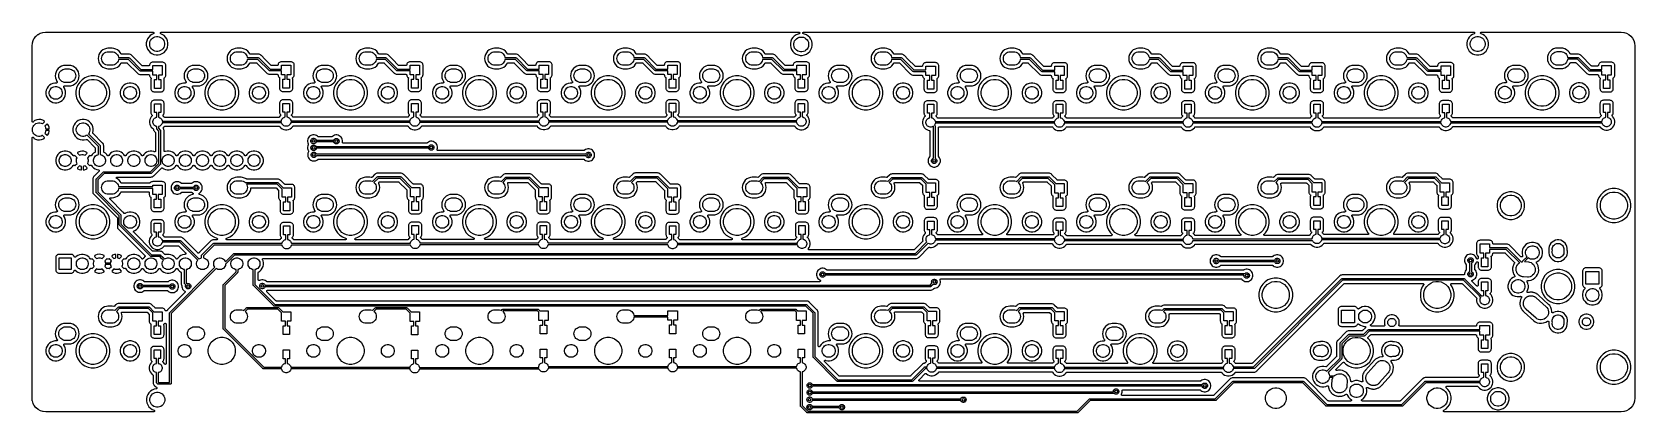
# Model space of a CAD drawing. Extents: x 1.13 to 10.46, y -5.5 to -3.29.
import ezdxf

# ---------------------------------------------------------------- set-up
doc = ezdxf.new("R2010")
doc.units = 0
doc.header["$MEASUREMENT"] = 0
doc.layers.add('BLACK', color=7, linetype='CONTINUOUS')

msp = doc.modelspace()

# ---------------------------------------------------------------- linework, layer by layer
at = {"layer": 'BLACK', "linetype": 'CONTINUOUS'}
for p, q in [((1.12515, -3.36899), (1.12667, -3.35346)), ((1.12667, -3.35346), (1.12668, -3.35339)), ((1.12668, -3.35339), (1.12677, -3.35295)), ((1.12677, -3.35295), (1.12686, -3.3525)), ((1.12686, -3.3525), (1.131, -3.33879)), ((1.131, -3.33879), (1.13102, -3.33873)), ((1.13102, -3.33873), (1.1312, -3.33831)), ((1.1312, -3.33831), (1.13137, -3.33789)), ((1.13137, -3.33789), (1.13809, -3.32524)), ((1.13809, -3.32524), (1.13813, -3.32518)), ((1.13813, -3.32518), (1.13838, -3.32481)), ((1.13838, -3.32481), (1.13863, -3.32443)), ((1.13863, -3.32443), (1.14769, -3.31333)), ((1.14769, -3.31333), (1.14773, -3.31328)), ((1.14773, -3.31328), (1.14806, -3.31296)), ((1.14806, -3.31296), (1.14837, -3.31264)), ((1.14837, -3.31264), (1.15941, -3.30351)), ((1.15941, -3.30351), (1.15946, -3.30346)), ((1.15946, -3.30346), (1.15984, -3.30322)), ((1.15984, -3.30322), (1.16022, -3.30296)), ((1.16022, -3.30296), (1.17282, -3.29615)), ((1.17282, -3.29615), (1.17288, -3.29612)), ((1.17288, -3.29612), (1.1733, -3.29595)), ((1.1733, -3.29595), (1.17372, -3.29577)), ((1.17372, -3.29577), (1.1874, -3.29154)), ((1.1874, -3.29154), (1.18747, -3.29152)), ((1.18747, -3.29152), (1.18792, -3.29143)), ((1.18792, -3.29143), (1.18836, -3.29134)), ((1.18836, -3.29134), (1.20381, -3.28972)), ((1.20381, -3.28972), (1.20388, -3.28971)), ((1.20388, -3.28971), (1.2041, -3.28971)), ((1.2041, -3.28971), (1.20433, -3.28969)), ((1.20433, -3.28969), (1.82915, -3.28967)), ((1.79228, -3.3402), (1.78984, -3.35243)), ((1.78984, -3.35243), (1.78984, -3.3649)), ((1.79705, -3.32867), (1.79228, -3.3402)), ((1.80398, -3.31831), (1.79705, -3.32867)), ((1.81279, -3.30949), (1.80398, -3.31831)), ((1.80984, -3.3544), (1.81151, -3.34603)), ((1.80984, -3.36293), (1.80984, -3.3544)), ((1.81151, -3.34603), (1.81477, -3.33815)), ((1.82316, -3.30256), (1.81279, -3.30949)), ((1.81477, -3.33815), (1.81951, -3.33105)), ((1.81951, -3.33105), (1.82554, -3.32502)), ((1.83106, -3.29929), (1.82316, -3.30256)), ((1.82554, -3.32502), (1.83264, -3.32028)), ((1.82915, -3.28967), (1.82921, -3.28967)), ((1.82921, -3.28967), (1.82921, -3.28967)), ((1.82921, -3.28967), (1.82921, -3.28967)), ((1.82921, -3.28967), (1.82922, -3.28967)), ((1.82922, -3.28967), (1.82972, -3.28973)), ((1.82972, -3.28973), (1.83018, -3.28978)), ((1.83018, -3.28978), (1.83018, -3.28978)), ((1.83018, -3.28978), (1.83019, -3.28978)), ((1.83019, -3.28978), (1.83066, -3.28993)), ((1.83066, -3.28993), (1.83111, -3.29007)), ((1.83149, -3.29906), (1.83106, -3.29929)), ((1.83111, -3.29007), (1.83111, -3.29007)), ((1.83111, -3.29007), (1.83112, -3.29007)), ((1.83112, -3.29007), (1.83154, -3.29031)), ((1.83191, -3.29883), (1.83149, -3.29906)), ((1.83154, -3.29031), (1.83196, -3.29054)), ((1.83192, -3.29883), (1.83191, -3.29883)), ((1.83229, -3.29852), (1.83192, -3.29883)), ((1.83192, -3.29883), (1.83192, -3.29883)), ((1.83196, -3.29054), (1.83197, -3.29054)), ((1.83197, -3.29054), (1.83197, -3.29054)), ((1.83197, -3.29054), (1.83235, -3.29086)), ((1.83267, -3.29822), (1.83229, -3.29852)), ((1.83235, -3.29086), (1.83271, -3.29116)), ((1.83264, -3.32028), (1.84052, -3.31702)), ((1.83268, -3.29821), (1.83267, -3.29821)), ((1.83267, -3.29821), (1.83267, -3.29822)), ((1.83299, -3.29784), (1.83268, -3.29821)), ((1.83271, -3.29116), (1.83272, -3.29117)), ((1.83272, -3.29117), (1.83272, -3.29117)), ((1.83272, -3.29117), (1.83303, -3.29156)), ((1.83329, -3.29746), (1.83299, -3.29784)), ((1.83303, -3.29156), (1.83333, -3.29192)), ((1.8333, -3.29746), (1.83329, -3.29746)), ((1.83329, -3.29746), (1.83329, -3.29746)), ((1.83353, -3.29703), (1.8333, -3.29746)), ((1.83333, -3.29192), (1.83333, -3.29193)), ((1.83333, -3.29193), (1.83333, -3.29193)), ((1.83333, -3.29193), (1.83356, -3.29236)), ((1.83376, -3.29661), (1.83353, -3.29703)), ((1.83356, -3.29236), (1.83378, -3.29279)), ((1.8339, -3.29615), (1.83376, -3.2966)), ((1.83376, -3.2966), (1.83376, -3.2966)), ((1.83376, -3.2966), (1.83376, -3.29661)), ((1.83378, -3.29279), (1.83378, -3.29279)), ((1.83378, -3.29279), (1.83378, -3.2928)), ((1.83378, -3.2928), (1.83391, -3.29324)), ((1.83404, -3.29567), (1.8339, -3.29615)), ((1.83391, -3.29324), (1.83406, -3.29372)), ((1.83405, -3.29567), (1.83404, -3.29567)), ((1.8341, -3.2952), (1.83405, -3.29567)), ((1.83405, -3.29567), (1.83405, -3.29567)), ((1.83406, -3.29372), (1.83406, -3.29373)), ((1.83406, -3.29373), (1.83406, -3.29373)), ((1.83406, -3.29373), (1.8341, -3.2942)), ((1.8341, -3.2942), (1.83415, -3.29469)), ((1.83415, -3.2947), (1.8341, -3.2952)), ((1.83415, -3.29469), (1.83415, -3.2947)), ((1.83415, -3.2947), (1.83415, -3.2947)), ((1.84052, -3.31702), (1.84888, -3.31535)), ((1.84888, -3.31535), (1.85742, -3.31535)), ((1.85742, -3.31535), (1.86578, -3.31702)), ((1.86578, -3.31702), (1.87366, -3.32028)), ((1.87215, -3.29462), (1.8722, -3.29415)), ((1.87215, -3.29463), (1.87215, -3.29462)), ((1.87219, -3.29511), (1.87215, -3.29463)), ((1.87215, -3.29463), (1.87215, -3.29463)), ((1.87224, -3.2956), (1.87219, -3.29511)), ((1.8722, -3.29415), (1.87225, -3.29366)), ((1.87237, -3.29605), (1.87224, -3.2956)), ((1.87224, -3.2956), (1.87224, -3.2956)), ((1.87224, -3.2956), (1.87224, -3.2956)), ((1.87225, -3.29365), (1.87239, -3.29321)), ((1.87225, -3.29366), (1.87225, -3.29365)), ((1.87225, -3.29366), (1.87225, -3.29366)), ((1.87251, -3.29653), (1.87237, -3.29605)), ((1.87239, -3.29321), (1.87254, -3.29273)), ((1.87251, -3.29654), (1.87251, -3.29653)), ((1.87274, -3.29697), (1.87251, -3.29654)), ((1.87251, -3.29654), (1.87251, -3.29654)), ((1.87254, -3.29272), (1.87277, -3.29231)), ((1.87254, -3.29273), (1.87254, -3.29272)), ((1.87254, -3.29273), (1.87254, -3.29273)), ((1.87296, -3.2974), (1.87274, -3.29697)), ((1.87277, -3.29231), (1.873, -3.29187)), ((1.87328, -3.29779), (1.87296, -3.2974)), ((1.87296, -3.2974), (1.87296, -3.2974)), ((1.87296, -3.2974), (1.87296, -3.2974)), ((1.873, -3.29187), (1.87301, -3.29187)), ((1.87301, -3.29186), (1.87332, -3.29149)), ((1.87301, -3.29187), (1.87301, -3.29186)), ((1.87357, -3.29816), (1.87328, -3.29779)), ((1.87332, -3.29149), (1.87362, -3.29112)), ((1.87358, -3.29817), (1.87357, -3.29816)), ((1.87357, -3.29816), (1.87357, -3.29816)), ((1.87394, -3.29847), (1.87358, -3.29817)), ((1.87362, -3.29112), (1.87363, -3.29112)), ((1.87363, -3.29111), (1.874, -3.29081)), ((1.87363, -3.29112), (1.87363, -3.29111)), ((1.87366, -3.32028), (1.88076, -3.32502)), ((1.87432, -3.29879), (1.87394, -3.29847)), ((1.874, -3.29081), (1.87438, -3.2905)), ((1.87474, -3.29902), (1.87432, -3.29879)), ((1.87432, -3.29879), (1.87432, -3.29879)), ((1.87432, -3.29879), (1.87432, -3.29879)), ((1.87438, -3.2905), (1.87439, -3.2905)), ((1.87439, -3.2905), (1.87481, -3.29027)), ((1.87439, -3.2905), (1.87439, -3.2905)), ((1.87517, -3.29926), (1.87474, -3.29902)), ((1.87481, -3.29027), (1.87524, -3.29004)), ((1.87518, -3.29926), (1.87517, -3.29926)), ((1.87523, -3.29929), (1.87518, -3.29926)), ((1.87518, -3.29926), (1.87518, -3.29926)), ((1.87518, -3.29926), (1.87518, -3.29926)), ((1.88314, -3.30256), (1.87523, -3.29929)), ((1.87524, -3.29004), (1.87525, -3.29004)), ((1.87525, -3.29004), (1.87572, -3.2899)), ((1.87525, -3.29004), (1.87525, -3.29004)), ((1.87572, -3.2899), (1.87618, -3.28976)), ((1.87618, -3.28976), (1.87618, -3.28976)), ((1.87618, -3.28976), (1.87619, -3.28976)), ((1.87619, -3.28976), (1.87667, -3.28971)), ((1.87667, -3.28971), (1.87715, -3.28967)), ((1.87715, -3.28967), (5.58921, -3.28955)), ((1.88076, -3.32502), (1.88679, -3.33105)), ((1.89351, -3.30949), (1.88314, -3.30256)), ((1.88679, -3.33105), (1.89153, -3.33815)), ((1.89153, -3.33815), (1.89479, -3.34603)), ((1.90232, -3.31831), (1.89351, -3.30949)), ((1.89479, -3.34603), (1.89646, -3.3544)), ((1.89646, -3.3544), (1.89646, -3.36293)), ((1.90925, -3.32867), (1.90232, -3.31831)), ((1.91402, -3.3402), (1.90925, -3.32867)), ((1.91646, -3.35243), (1.91402, -3.3402)), ((1.91646, -3.3649), (1.91646, -3.35243)), ((5.54228, -3.34295), (5.53984, -3.35518)), ((5.53984, -3.35518), (5.53984, -3.36765)), ((5.54705, -3.33143), (5.54228, -3.34295)), ((5.55398, -3.32106), (5.54705, -3.33143)), ((5.56279, -3.31224), (5.55398, -3.32106)), ((5.55984, -3.35715), (5.56151, -3.34879)), ((5.55984, -3.36568), (5.55984, -3.35715)), ((5.56151, -3.34879), (5.56477, -3.3409)), ((5.57316, -3.30532), (5.56279, -3.31224)), ((5.56477, -3.3409), (5.56951, -3.33381)), ((5.56951, -3.33381), (5.57554, -3.32778)), ((5.58468, -3.30054), (5.57316, -3.30532)), ((5.57554, -3.32778), (5.58264, -3.32304)), ((5.58264, -3.32304), (5.59052, -3.31977)), ((5.59018, -3.29945), (5.58468, -3.30054)), ((5.58921, -3.28955), (5.58927, -3.28955)), ((5.58927, -3.28955), (5.58927, -3.28955)), ((5.58927, -3.28955), (5.58928, -3.28955)), ((5.58928, -3.28955), (5.58977, -3.2896)), ((5.58977, -3.2896), (5.59024, -3.28965)), ((5.59067, -3.2993), (5.59018, -3.29945)), ((5.59024, -3.28965), (5.59024, -3.28965)), ((5.59024, -3.28965), (5.59025, -3.28965)), ((5.59025, -3.28965), (5.59073, -3.28981)), ((5.59052, -3.31977), (5.59888, -3.31811)), ((5.59111, -3.29917), (5.59067, -3.2993)), ((5.59073, -3.28981), (5.59117, -3.28995)), ((5.59112, -3.29917), (5.59111, -3.29917)), ((5.59111, -3.29917), (5.59111, -3.29917)), ((5.59154, -3.29894), (5.59112, -3.29917)), ((5.59117, -3.28995), (5.59117, -3.28995)), ((5.59117, -3.28995), (5.59118, -3.28995)), ((5.59118, -3.28995), (5.59161, -3.29019)), ((5.59197, -3.29871), (5.59154, -3.29894)), ((5.59161, -3.29019), (5.59203, -3.29042)), ((5.59198, -3.29871), (5.59197, -3.29871)), ((5.59197, -3.29871), (5.59197, -3.29871)), ((5.59234, -3.29841), (5.59198, -3.29871)), ((5.59203, -3.29042), (5.59203, -3.29042)), ((5.59203, -3.29042), (5.59203, -3.29042)), ((5.59203, -3.29042), (5.5924, -3.29073)), ((5.59273, -3.29809), (5.59234, -3.29841)), ((5.5924, -3.29073), (5.59278, -3.29104)), ((5.59304, -3.29772), (5.59273, -3.29809)), ((5.59273, -3.29809), (5.59273, -3.29809)), ((5.59273, -3.29809), (5.59273, -3.29809)), ((5.59278, -3.29104), (5.59278, -3.29105)), ((5.59278, -3.29105), (5.59278, -3.29105)), ((5.59278, -3.29105), (5.59309, -3.29143)), ((5.59335, -3.29734), (5.59304, -3.29772)), ((5.59309, -3.29143), (5.59339, -3.2918)), ((5.59358, -3.29693), (5.59335, -3.29734)), ((5.59335, -3.29734), (5.59335, -3.29734)), ((5.59335, -3.29734), (5.59335, -3.29734)), ((5.59339, -3.2918), (5.59339, -3.29181)), ((5.59339, -3.29181), (5.59339, -3.29181)), ((5.59339, -3.29181), (5.59361, -3.29223)), ((5.59382, -3.29648), (5.59358, -3.29693)), ((5.59361, -3.29223), (5.59384, -3.29267)), ((5.59395, -3.29605), (5.59382, -3.29648)), ((5.59382, -3.29648), (5.59382, -3.29648)), ((5.59382, -3.29648), (5.59382, -3.29648)), ((5.59384, -3.29267), (5.59384, -3.29267)), ((5.59384, -3.29267), (5.59384, -3.29267)), ((5.59384, -3.29267), (5.59397, -3.29312)), ((5.5941, -3.29555), (5.59395, -3.29605)), ((5.59397, -3.29312), (5.59412, -3.2936)), ((5.59415, -3.29509), (5.5941, -3.29555)), ((5.5941, -3.29555), (5.5941, -3.29555)), ((5.5941, -3.29555), (5.5941, -3.29555)), ((5.59412, -3.2936), (5.59412, -3.29361)), ((5.59412, -3.29361), (5.59412, -3.29361)), ((5.59412, -3.29361), (5.59416, -3.29408)), ((5.59421, -3.29458), (5.59415, -3.29509)), ((5.59416, -3.29408), (5.59421, -3.29458)), ((5.59421, -3.29458), (5.59421, -3.29458)), ((5.59421, -3.29458), (5.59421, -3.29458)), ((5.59888, -3.31811), (5.60741, -3.31811)), ((5.60741, -3.31811), (5.61578, -3.31977)), ((5.61209, -3.29451), (5.61214, -3.294)), ((5.61213, -3.29498), (5.61209, -3.29451)), ((5.61209, -3.29451), (5.61209, -3.29451)), ((5.61209, -3.29451), (5.61209, -3.29451)), ((5.61218, -3.29548), (5.61213, -3.29498)), ((5.61214, -3.294), (5.61219, -3.29354)), ((5.6123, -3.29591), (5.61218, -3.29548)), ((5.61218, -3.29548), (5.61218, -3.29548)), ((5.61218, -3.29548), (5.61218, -3.29548)), ((5.61219, -3.29353), (5.61234, -3.29307)), ((5.61219, -3.29354), (5.61219, -3.29353)), ((5.61219, -3.29354), (5.61219, -3.29354)), ((5.61245, -3.29641), (5.6123, -3.29591)), ((5.61234, -3.29307), (5.61248, -3.29261)), ((5.61245, -3.29642), (5.61245, -3.29641)), ((5.61266, -3.29682), (5.61245, -3.29642)), ((5.61245, -3.29642), (5.61245, -3.29642)), ((5.61248, -3.2926), (5.61272, -3.29216)), ((5.61248, -3.29261), (5.61248, -3.2926)), ((5.61248, -3.29261), (5.61248, -3.29261)), ((5.6129, -3.29728), (5.61266, -3.29682)), ((5.61272, -3.29216), (5.61294, -3.29175)), ((5.6132, -3.29765), (5.6129, -3.29728)), ((5.6129, -3.29728), (5.6129, -3.29728)), ((5.6129, -3.29728), (5.6129, -3.29728)), ((5.61294, -3.29175), (5.61294, -3.29175)), ((5.61294, -3.29175), (5.61295, -3.29175)), ((5.61295, -3.29175), (5.61325, -3.29137)), ((5.61351, -3.29804), (5.6132, -3.29765)), ((5.61325, -3.29137), (5.61357, -3.291)), ((5.61352, -3.29804), (5.61351, -3.29804)), ((5.61351, -3.29804), (5.61351, -3.29804)), ((5.61387, -3.29834), (5.61352, -3.29804)), ((5.61357, -3.29099), (5.61394, -3.29069)), ((5.61357, -3.291), (5.61357, -3.29099)), ((5.61357, -3.291), (5.61357, -3.291)), ((5.61426, -3.29867), (5.61387, -3.29834)), ((5.61394, -3.29069), (5.61432, -3.29038)), ((5.61466, -3.29889), (5.61426, -3.29867)), ((5.61426, -3.29867), (5.61426, -3.29867)), ((5.61426, -3.29867), (5.61426, -3.29867)), ((5.61432, -3.29038), (5.61432, -3.29038)), ((5.61432, -3.29038), (5.61433, -3.29038)), ((5.61433, -3.29038), (5.61478, -3.29014)), ((5.61511, -3.29914), (5.61466, -3.29889)), ((5.61478, -3.29014), (5.61518, -3.28992)), ((5.61512, -3.29914), (5.61511, -3.29914)), ((5.61558, -3.29929), (5.61512, -3.29914)), ((5.61512, -3.29914), (5.61512, -3.29914)), ((5.61518, -3.28992), (5.61518, -3.28992)), ((5.61518, -3.28992), (5.61519, -3.28992)), ((5.61519, -3.28992), (5.61567, -3.28977)), ((5.61604, -3.29943), (5.61558, -3.29929)), ((5.61567, -3.28977), (5.61612, -3.28964)), ((5.61578, -3.31977), (5.62366, -3.32304)), ((5.61605, -3.29944), (5.61604, -3.29943)), ((5.61611, -3.29945), (5.61605, -3.29944)), ((5.61605, -3.29944), (5.61605, -3.29944)), ((5.61605, -3.29944), (5.61605, -3.29944)), ((5.62162, -3.30054), (5.61611, -3.29945)), ((5.61612, -3.28964), (5.6166, -3.28959)), ((5.61612, -3.28964), (5.61612, -3.28964)), ((5.61612, -3.28964), (5.61612, -3.28964)), ((5.6166, -3.28959), (5.61709, -3.28954)), ((5.61709, -3.28954), (9.51889, -3.28942)), ((5.63314, -3.30532), (5.62162, -3.30054)), ((5.62366, -3.32304), (5.63076, -3.32778)), ((5.63076, -3.32778), (5.63679, -3.33381)), ((5.64351, -3.31224), (5.63314, -3.30532)), ((5.63679, -3.33381), (5.64153, -3.3409)), ((5.64153, -3.3409), (5.64479, -3.34879)), ((5.65232, -3.32106), (5.64351, -3.31224)), ((5.64479, -3.34879), (5.64646, -3.35715)), ((5.64646, -3.35715), (5.64646, -3.36568)), ((5.65925, -3.33143), (5.65232, -3.32106)), ((5.66402, -3.34295), (5.65925, -3.33143)), ((5.66646, -3.35518), (5.66402, -3.34295)), ((5.66646, -3.36765), (5.66646, -3.35518)), ((9.48046, -3.34059), (9.47803, -3.35282)), ((9.47803, -3.35282), (9.47803, -3.36529)), ((9.48524, -3.32907), (9.48046, -3.34059)), ((9.49216, -3.3187), (9.48524, -3.32907)), ((9.50098, -3.30988), (9.49216, -3.3187)), ((9.49803, -3.35479), (9.4997, -3.34642)), ((9.49803, -3.36332), (9.49803, -3.35479)), ((9.4997, -3.34642), (9.50296, -3.33854)), ((9.51135, -3.30295), (9.50098, -3.30988)), ((9.50296, -3.33854), (9.5077, -3.33145)), ((9.5077, -3.33145), (9.51373, -3.32542)), ((9.52081, -3.29904), (9.51135, -3.30295)), ((9.51373, -3.32542), (9.52083, -3.32068)), ((9.51889, -3.28942), (9.51895, -3.28942)), ((9.51895, -3.28942), (9.51895, -3.28942)), ((9.51895, -3.28942), (9.51896, -3.28942)), ((9.51896, -3.28942), (9.51896, -3.28942)), ((9.51896, -3.28942), (9.51945, -3.28947)), ((9.51945, -3.28947), (9.51992, -3.28952)), ((9.51992, -3.28952), (9.51993, -3.28953)), ((9.51993, -3.28953), (9.51993, -3.28953)), ((9.51993, -3.28953), (9.52041, -3.28968)), ((9.52041, -3.28968), (9.52086, -3.28982)), ((9.52124, -3.2988), (9.52081, -3.29904)), ((9.52083, -3.32068), (9.52871, -3.31741)), ((9.52086, -3.28982), (9.52086, -3.28982)), ((9.52086, -3.28982), (9.52086, -3.28982)), ((9.52086, -3.28982), (9.52128, -3.29005)), ((9.52166, -3.29858), (9.52124, -3.2988)), ((9.52128, -3.29005), (9.52171, -3.29029)), ((9.52167, -3.29858), (9.52166, -3.29858)), ((9.52166, -3.29858), (9.52166, -3.29858)), ((9.52205, -3.29827), (9.52167, -3.29858)), ((9.52171, -3.29029), (9.52171, -3.29029)), ((9.52171, -3.29029), (9.52172, -3.29029)), ((9.52172, -3.29029), (9.52208, -3.2906)), ((9.52242, -3.29796), (9.52205, -3.29827)), ((9.52208, -3.2906), (9.52246, -3.29091)), ((9.52273, -3.29758), (9.52242, -3.29796)), ((9.52242, -3.29796), (9.52242, -3.29796)), ((9.52242, -3.29796), (9.52242, -3.29796)), ((9.52246, -3.29091), (9.52246, -3.29092)), ((9.52246, -3.29092), (9.52247, -3.29092)), ((9.52247, -3.29092), (9.52277, -3.2913)), ((9.52304, -3.29721), (9.52273, -3.29758)), ((9.52277, -3.2913), (9.52307, -3.29167)), ((9.52327, -3.29678), (9.52304, -3.29721)), ((9.52304, -3.29721), (9.52304, -3.29721)), ((9.52304, -3.29721), (9.52304, -3.29721)), ((9.52307, -3.29167), (9.52307, -3.29168)), ((9.52307, -3.29168), (9.52308, -3.29168)), ((9.52308, -3.29168), (9.52329, -3.29209)), ((9.5235, -3.29635), (9.52327, -3.29678)), ((9.52329, -3.29209), (9.52353, -3.29254)), ((9.52351, -3.29635), (9.5235, -3.29635)), ((9.5235, -3.29635), (9.5235, -3.29635)), ((9.52365, -3.29588), (9.52351, -3.29635)), ((9.52353, -3.29254), (9.52353, -3.29254)), ((9.52353, -3.29254), (9.52353, -3.29254)), ((9.52353, -3.29254), (9.52366, -3.29298)), ((9.52379, -3.29542), (9.52365, -3.29588)), ((9.52366, -3.29298), (9.5238, -3.29347)), ((9.52384, -3.29492), (9.52379, -3.29541)), ((9.52379, -3.29541), (9.52379, -3.29542)), ((9.52379, -3.29542), (9.52379, -3.29542)), ((9.5238, -3.29347), (9.5238, -3.29348)), ((9.5238, -3.29348), (9.52381, -3.29348)), ((9.52381, -3.29348), (9.52385, -3.29393)), ((9.52389, -3.29445), (9.52384, -3.29492)), ((9.52385, -3.29393), (9.52389, -3.29444)), ((9.52389, -3.29444), (9.52389, -3.29445)), ((9.52389, -3.29445), (9.52389, -3.29445)), ((9.52871, -3.31741), (9.53707, -3.31575)), ((9.53707, -3.31575), (9.5456, -3.31575)), ((9.5456, -3.31575), (9.55397, -3.31741)), ((9.55397, -3.31741), (9.56185, -3.32068)), ((9.55878, -3.29437), (9.55883, -3.29389)), ((9.55878, -3.29438), (9.55878, -3.29437)), ((9.55882, -3.29485), (9.55878, -3.29438)), ((9.55878, -3.29438), (9.55878, -3.29438)), ((9.55887, -3.29534), (9.55882, -3.29485)), ((9.55883, -3.29389), (9.55888, -3.29341)), ((9.55887, -3.29535), (9.55887, -3.29534)), ((9.559, -3.2958), (9.55887, -3.29535)), ((9.55887, -3.29535), (9.55887, -3.29535)), ((9.55888, -3.2934), (9.55903, -3.29294)), ((9.55888, -3.29341), (9.55888, -3.2934)), ((9.55888, -3.29341), (9.55888, -3.29341)), ((9.55914, -3.29628), (9.559, -3.2958)), ((9.55903, -3.29294), (9.55917, -3.29248)), ((9.55914, -3.29629), (9.55914, -3.29628)), ((9.55914, -3.29628), (9.55914, -3.29628)), ((9.55937, -3.29672), (9.55914, -3.29629)), ((9.55917, -3.29247), (9.55941, -3.29204)), ((9.55917, -3.29248), (9.55917, -3.29247)), ((9.55917, -3.29247), (9.55917, -3.29247)), ((9.55959, -3.29715), (9.55937, -3.29672)), ((9.55941, -3.29204), (9.55963, -3.29162)), ((9.5596, -3.29715), (9.55959, -3.29715)), ((9.55959, -3.29715), (9.55959, -3.29715)), ((9.5599, -3.29753), (9.5596, -3.29715)), ((9.55963, -3.29162), (9.55964, -3.29162)), ((9.55964, -3.29161), (9.55995, -3.29124)), ((9.55964, -3.29162), (9.55964, -3.29161)), ((9.5602, -3.29791), (9.5599, -3.29753)), ((9.55995, -3.29124), (9.56026, -3.29087)), ((9.56021, -3.29791), (9.5602, -3.29791)), ((9.5602, -3.29791), (9.5602, -3.29791)), ((9.56057, -3.29822), (9.56021, -3.29791)), ((9.56026, -3.29086), (9.56064, -3.29056)), ((9.56026, -3.29087), (9.56026, -3.29086)), ((9.56026, -3.29087), (9.56026, -3.29087)), ((9.56095, -3.29854), (9.56057, -3.29822)), ((9.56064, -3.29056), (9.56101, -3.29025)), ((9.56096, -3.29854), (9.56095, -3.29854)), ((9.56095, -3.29854), (9.56095, -3.29854)), ((9.56137, -3.29877), (9.56096, -3.29854)), ((9.56101, -3.29025), (9.56102, -3.29025)), ((9.56102, -3.29025), (9.56145, -3.29002)), ((9.56102, -3.29025), (9.56102, -3.29025)), ((9.5618, -3.29901), (9.56137, -3.29877)), ((9.56145, -3.29002), (9.56187, -3.28979)), ((9.56181, -3.29901), (9.5618, -3.29901)), ((9.56187, -3.29903), (9.56181, -3.29901)), ((9.56181, -3.29901), (9.56181, -3.29901)), ((9.56181, -3.29901), (9.56181, -3.29901)), ((9.56185, -3.32068), (9.56895, -3.32542)), ((9.56187, -3.28979), (9.56188, -3.28979)), ((9.57133, -3.30295), (9.56187, -3.29903)), ((9.56188, -3.28979), (9.56235, -3.28965)), ((9.56188, -3.28979), (9.56188, -3.28979)), ((9.56235, -3.28965), (9.56281, -3.28951)), ((9.56281, -3.28951), (9.56281, -3.28951)), ((9.56281, -3.28951), (9.56282, -3.28951)), ((9.56282, -3.28951), (9.56331, -3.28946)), ((9.56331, -3.28946), (9.56378, -3.28942)), ((9.56378, -3.28942), (10.3769, -3.28939)), ((9.56895, -3.32542), (9.57498, -3.33145)), ((9.58169, -3.30988), (9.57133, -3.30295)), ((9.57498, -3.33145), (9.57972, -3.33854)), ((9.57972, -3.33854), (9.58298, -3.34642)), ((9.59051, -3.3187), (9.58169, -3.30988)), ((9.58298, -3.34642), (9.58465, -3.35479)), ((9.58465, -3.35479), (9.58465, -3.36332)), ((9.59744, -3.32907), (9.59051, -3.3187)), ((9.60221, -3.34059), (9.59744, -3.32907)), ((9.60465, -3.35282), (9.60221, -3.34059)), ((9.60465, -3.36529), (9.60465, -3.35282)), ((10.3769, -3.28939), (10.377, -3.28939)), ((10.377, -3.28939), (10.3772, -3.28941)), ((10.3772, -3.28941), (10.3774, -3.28941)), ((10.3774, -3.28941), (10.393, -3.29101)), ((10.393, -3.29101), (10.3931, -3.29101)), ((10.3931, -3.29101), (10.3935, -3.29111)), ((10.3935, -3.29111), (10.394, -3.2912)), ((10.394, -3.2912), (10.4078, -3.29543)), ((10.4078, -3.29543), (10.4078, -3.29545)), ((10.4078, -3.29545), (10.4082, -3.29563)), ((10.4082, -3.29563), (10.4087, -3.2958)), ((10.4087, -3.2958), (10.4214, -3.30263)), ((10.4214, -3.30263), (10.4214, -3.30266)), ((10.4214, -3.30266), (10.4218, -3.30292)), ((10.4218, -3.30292), (10.4222, -3.30317)), ((10.4222, -3.30317), (10.4333, -3.31233)), ((10.4333, -3.31233), (10.4334, -3.31238)), ((10.4334, -3.31238), (10.4337, -3.3127)), ((10.4337, -3.3127), (10.434, -3.31302)), ((10.434, -3.31302), (10.4431, -3.32417)), ((10.4431, -3.32417), (10.4432, -3.32423)), ((10.4432, -3.32423), (10.4434, -3.32461)), ((10.4434, -3.32461), (10.4437, -3.32498)), ((10.4437, -3.32498), (10.4505, -3.3377)), ((10.4505, -3.3377), (10.4505, -3.3377)), ((10.4505, -3.3377), (10.4505, -3.3377)), ((10.4505, -3.3377), (10.4505, -3.33776)), ((10.4505, -3.33776), (10.4507, -3.33818)), ((10.4507, -3.33818), (10.4509, -3.3386)), ((10.4509, -3.3386), (10.4551, -3.35239)), ((10.4551, -3.35239), (10.4551, -3.35246)), ((10.4551, -3.35246), (10.4552, -3.35291)), ((10.4552, -3.35291), (10.4553, -3.35335)), ((10.4553, -3.35335), (10.4568, -3.36894)), ((1.12511, -3.63677), (1.12512, -3.44291)), ((1.12512, -3.36941), (1.12515, -3.3692)), ((1.12512, -3.36948), (1.12512, -3.36941)), ((1.12512, -3.44291), (1.12512, -3.36948)), ((1.12515, -3.3692), (1.12515, -3.36899)), ((1.51117, -3.43127), (1.51003, -3.44291)), ((1.51003, -3.44291), (1.51117, -3.45455)), ((1.51457, -3.42008), (1.51117, -3.43127)), ((1.52008, -3.40977), (1.51457, -3.42008)), ((1.5275, -3.40073), (1.52008, -3.40977)), ((1.53654, -3.39331), (1.5275, -3.40073)), ((1.53012, -3.44291), (1.53088, -3.4352)), ((1.53088, -3.45063), (1.53012, -3.44291)), ((1.53088, -3.4352), (1.53314, -3.42777)), ((1.53314, -3.45805), (1.53088, -3.45063)), ((1.53314, -3.42777), (1.53679, -3.42093)), ((1.54686, -3.3878), (1.53654, -3.39331)), ((1.53679, -3.42093), (1.54171, -3.41494)), ((1.54171, -3.41494), (1.54771, -3.41002)), ((1.55805, -3.3844), (1.54686, -3.3878)), ((1.54771, -3.41002), (1.55455, -3.40636)), ((1.55455, -3.40636), (1.56197, -3.40411)), ((1.56677, -3.38354), (1.55805, -3.3844)), ((1.56197, -3.40411), (1.56775, -3.40354)), ((1.59229, -3.38354), (1.56677, -3.38354)), ((1.56775, -3.40354), (1.5913, -3.40354)), ((1.5913, -3.40354), (1.59709, -3.40411)), ((1.60101, -3.3844), (1.59229, -3.38354)), ((1.59709, -3.40411), (1.60451, -3.40636)), ((1.6122, -3.3878), (1.60101, -3.3844)), ((1.60451, -3.40636), (1.61135, -3.41002)), ((1.61135, -3.41002), (1.61734, -3.41494)), ((1.62251, -3.39331), (1.6122, -3.3878)), ((1.61734, -3.41494), (1.62226, -3.42093)), ((1.62226, -3.42093), (1.62592, -3.42777)), ((1.63155, -3.40073), (1.62251, -3.39331)), ((1.62592, -3.42777), (1.62817, -3.4352)), ((1.62817, -3.45063), (1.62592, -3.45805)), ((1.62817, -3.4352), (1.62845, -3.43799)), ((1.62845, -3.44783), (1.62817, -3.45063)), ((1.62845, -3.43799), (1.68789, -3.43799)), ((1.68609, -3.44783), (1.62845, -3.44783)), ((1.63897, -3.40977), (1.63155, -3.40073)), ((1.64196, -3.41535), (1.63897, -3.40977)), ((1.64208, -3.41553), (1.64196, -3.41535)), ((1.64218, -3.41573), (1.64208, -3.41553)), ((1.64235, -3.41594), (1.64218, -3.41573)), ((1.6425, -3.41616), (1.64235, -3.41594)), ((1.64265, -3.41632), (1.6425, -3.41616)), ((1.64279, -3.41649), (1.64265, -3.41632)), ((1.643, -3.41666), (1.64279, -3.41649)), ((1.64319, -3.41685), (1.643, -3.41666)), ((1.64337, -3.41698), (1.64319, -3.41685)), ((1.64354, -3.41712), (1.64337, -3.41698)), ((1.64377, -3.41725), (1.64354, -3.41712)), ((1.644, -3.4174), (1.64377, -3.41725)), ((1.6442, -3.41748), (1.644, -3.4174)), ((1.6444, -3.41759), (1.6442, -3.41748)), ((1.64465, -3.41767), (1.6444, -3.41759)), ((1.6449, -3.41777), (1.64465, -3.41767)), ((1.64511, -3.41782), (1.6449, -3.41777)), ((1.64533, -3.41788), (1.64511, -3.41782)), ((1.64559, -3.41791), (1.64533, -3.41788)), ((1.64585, -3.41797), (1.64559, -3.41791)), ((1.64608, -3.41797), (1.64585, -3.41797)), ((1.6463, -3.41799), (1.64608, -3.41797)), ((1.64637, -3.41799), (1.6463, -3.41799)), ((1.68666, -3.41799), (1.64637, -3.41799)), ((1.75298, -3.51473), (1.68609, -3.44783)), ((1.68687, -3.41797), (1.68666, -3.41799)), ((1.68708, -3.41797), (1.68687, -3.41797)), ((1.68715, -3.41797), (1.68708, -3.41797)), ((1.68813, -3.41787), (1.68715, -3.41797)), ((1.68789, -3.43799), (1.68813, -3.43797)), ((1.68911, -3.41797), (1.68813, -3.41787)), ((1.68813, -3.43797), (1.68837, -3.43799)), ((1.68837, -3.43799), (1.68837, -3.43799)), ((1.68837, -3.43799), (1.68909, -3.43806)), ((1.68909, -3.43806), (1.69002, -3.43834)), ((1.69301, -3.41835), (1.68911, -3.41797)), ((1.68911, -3.41797), (1.68911, -3.41797)), ((1.69002, -3.43834), (1.69087, -3.4388)), ((1.69087, -3.4388), (1.69162, -3.43942)), ((1.69162, -3.43942), (1.69178, -3.4396)), ((1.69178, -3.4396), (1.75867, -3.5065)), ((1.69771, -3.41978), (1.69301, -3.41835)), ((1.70204, -3.42209), (1.69771, -3.41978)), ((1.70583, -3.42521), (1.70204, -3.42209)), ((1.70646, -3.42597), (1.70583, -3.42521)), ((1.70661, -3.42612), (1.70646, -3.42597)), ((1.70674, -3.42628), (1.70661, -3.42612)), ((1.70679, -3.42633), (1.70674, -3.42628)), ((1.7269, -3.44645), (1.70679, -3.42633)), ((1.72691, -3.44645), (1.7269, -3.44645)), ((1.76549, -3.48503), (1.72691, -3.44645)), ((1.78984, -3.3649), (1.79228, -3.37713)), ((1.79228, -3.37713), (1.79705, -3.38865)), ((1.79705, -3.38865), (1.80398, -3.39902)), ((1.80398, -3.39902), (1.81279, -3.40784)), ((1.81151, -3.37129), (1.80984, -3.36293)), ((1.81477, -3.37918), (1.81151, -3.37129)), ((1.81279, -3.40784), (1.82316, -3.41476)), ((1.81951, -3.38627), (1.81477, -3.37918)), ((1.82554, -3.3923), (1.81951, -3.38627)), ((1.82316, -3.41476), (1.83468, -3.41954)), ((1.83264, -3.39704), (1.82554, -3.3923)), ((1.84052, -3.4003), (1.83264, -3.39704)), ((1.83468, -3.41954), (1.84691, -3.42197)), ((1.84888, -3.40197), (1.84052, -3.4003)), ((1.84691, -3.42197), (1.85938, -3.42197)), ((1.85742, -3.40197), (1.84888, -3.40197)), ((1.86578, -3.4003), (1.85742, -3.40197)), ((1.85938, -3.42197), (1.87162, -3.41954)), ((1.87366, -3.39704), (1.86578, -3.4003)), ((1.87162, -3.41954), (1.88314, -3.41476)), ((1.88076, -3.3923), (1.87366, -3.39704)), ((1.88679, -3.38627), (1.88076, -3.3923)), ((1.88314, -3.41476), (1.89351, -3.40784)), ((1.89153, -3.37918), (1.88679, -3.38627)), ((1.89479, -3.37129), (1.89153, -3.37918)), ((1.89351, -3.40784), (1.90232, -3.39902)), ((1.89646, -3.36293), (1.89479, -3.37129)), ((1.90232, -3.39902), (1.90925, -3.38865)), ((1.90925, -3.38865), (1.91402, -3.37713)), ((1.91402, -3.37713), (1.91646, -3.3649)), ((2.26117, -3.43127), (2.26003, -3.44291)), ((2.26003, -3.44291), (2.26117, -3.45455)), ((2.26457, -3.42008), (2.26117, -3.43127)), ((2.27008, -3.40977), (2.26457, -3.42008)), ((2.2775, -3.40073), (2.27008, -3.40977)), ((2.28654, -3.39331), (2.2775, -3.40073)), ((2.28012, -3.44291), (2.28088, -3.4352)), ((2.28088, -3.45063), (2.28012, -3.44291)), ((2.28088, -3.4352), (2.28314, -3.42777)), ((2.28314, -3.45805), (2.28088, -3.45063)), ((2.28314, -3.42777), (2.28679, -3.42093)), ((2.29686, -3.3878), (2.28654, -3.39331)), ((2.28679, -3.42093), (2.29171, -3.41494)), ((2.29171, -3.41494), (2.29771, -3.41002)), ((2.30805, -3.3844), (2.29686, -3.3878)), ((2.29771, -3.41002), (2.30455, -3.40636)), ((2.30455, -3.40636), (2.31197, -3.40411)), ((2.31677, -3.38354), (2.30805, -3.3844)), ((2.31197, -3.40411), (2.31775, -3.40354)), ((2.34229, -3.38354), (2.31677, -3.38354)), ((2.31775, -3.40354), (2.3413, -3.40354)), ((2.3413, -3.40354), (2.34709, -3.40411)), ((2.35101, -3.3844), (2.34229, -3.38354)), ((2.34709, -3.40411), (2.35451, -3.40636)), ((2.3622, -3.3878), (2.35101, -3.3844)), ((2.35451, -3.40636), (2.36135, -3.41002)), ((2.36135, -3.41002), (2.36734, -3.41494)), ((2.37251, -3.39331), (2.3622, -3.3878)), ((2.36734, -3.41494), (2.37226, -3.42093)), ((2.37226, -3.42093), (2.37592, -3.42777)), ((2.38155, -3.40073), (2.37251, -3.39331)), ((2.37592, -3.42777), (2.37817, -3.4352)), ((2.37817, -3.45063), (2.37592, -3.45805)), ((2.37817, -3.4352), (2.37845, -3.43799)), ((2.37845, -3.44783), (2.37817, -3.45063)), ((2.37845, -3.43799), (2.44169, -3.43799)), ((2.43989, -3.44783), (2.37845, -3.44783)), ((2.38897, -3.40977), (2.38155, -3.40073)), ((2.39196, -3.41535), (2.38897, -3.40977)), ((2.39208, -3.41553), (2.39196, -3.41535)), ((2.39218, -3.41573), (2.39208, -3.41553)), ((2.39235, -3.41594), (2.39218, -3.41573)), ((2.3925, -3.41616), (2.39235, -3.41594)), ((2.39265, -3.41632), (2.3925, -3.41616)), ((2.39279, -3.41649), (2.39265, -3.41632)), ((2.393, -3.41666), (2.39279, -3.41649)), ((2.39319, -3.41685), (2.393, -3.41666)), ((2.39337, -3.41698), (2.39319, -3.41685)), ((2.39354, -3.41712), (2.39337, -3.41698)), ((2.39377, -3.41725), (2.39354, -3.41712)), ((2.394, -3.4174), (2.39377, -3.41725)), ((2.3942, -3.41748), (2.394, -3.4174)), ((2.3944, -3.41759), (2.3942, -3.41748)), ((2.39465, -3.41767), (2.3944, -3.41759)), ((2.3949, -3.41777), (2.39465, -3.41767)), ((2.39511, -3.41782), (2.3949, -3.41777)), ((2.39533, -3.41788), (2.39511, -3.41782)), ((2.39559, -3.41791), (2.39533, -3.41788)), ((2.39585, -3.41797), (2.39559, -3.41791)), ((2.39608, -3.41797), (2.39585, -3.41797)), ((2.3963, -3.41799), (2.39608, -3.41797)), ((2.39637, -3.41799), (2.3963, -3.41799)), ((2.44046, -3.41799), (2.39637, -3.41799)), ((2.50481, -3.51276), (2.43989, -3.44783)), ((2.44067, -3.41797), (2.44046, -3.41799)), ((2.44088, -3.41797), (2.44067, -3.41797)), ((2.44095, -3.41797), (2.44088, -3.41797)), ((2.44193, -3.41787), (2.44095, -3.41797)), ((2.44169, -3.43799), (2.44193, -3.43797)), ((2.44291, -3.41797), (2.44193, -3.41787)), ((2.44193, -3.43797), (2.44217, -3.43799)), ((2.44217, -3.43799), (2.44217, -3.43799)), ((2.44217, -3.43799), (2.44289, -3.43806)), ((2.44289, -3.43806), (2.44382, -3.43834)), ((2.44681, -3.41835), (2.44291, -3.41797)), ((2.44291, -3.41797), (2.44291, -3.41797)), ((2.44382, -3.43834), (2.44467, -3.4388)), ((2.44467, -3.4388), (2.44542, -3.43942)), ((2.44542, -3.43942), (2.44558, -3.4396)), ((2.44558, -3.4396), (2.5105, -3.50453)), ((2.45151, -3.41978), (2.44681, -3.41835)), ((2.45584, -3.42209), (2.45151, -3.41978)), ((2.45963, -3.42521), (2.45584, -3.42209)), ((2.46026, -3.42597), (2.45963, -3.42521)), ((2.46041, -3.42612), (2.46026, -3.42597)), ((2.46054, -3.42628), (2.46041, -3.42612)), ((2.46059, -3.42633), (2.46054, -3.42628)), ((2.4807, -3.44645), (2.46059, -3.42633)), ((2.48071, -3.44645), (2.4807, -3.44645)), ((2.51732, -3.48306), (2.48071, -3.44645)), ((3.01117, -3.43127), (3.01003, -3.44291)), ((3.01003, -3.44291), (3.01117, -3.45455)), ((3.01457, -3.42008), (3.01117, -3.43127)), ((3.02008, -3.40977), (3.01457, -3.42008)), ((3.0275, -3.40073), (3.02008, -3.40977)), ((3.03654, -3.39331), (3.0275, -3.40073)), ((3.03012, -3.44291), (3.03088, -3.4352)), ((3.03088, -3.45063), (3.03012, -3.44291)), ((3.03088, -3.4352), (3.03314, -3.42777)), ((3.03314, -3.45805), (3.03088, -3.45063)), ((3.03314, -3.42777), (3.03679, -3.42093)), ((3.04686, -3.3878), (3.03654, -3.39331)), ((3.03679, -3.42093), (3.04171, -3.41494)), ((3.04171, -3.41494), (3.04771, -3.41002)), ((3.05805, -3.3844), (3.04686, -3.3878)), ((3.04771, -3.41002), (3.05455, -3.40636)), ((3.05455, -3.40636), (3.06197, -3.40411)), ((3.06677, -3.38354), (3.05805, -3.3844)), ((3.06197, -3.40411), (3.06775, -3.40354)), ((3.09229, -3.38354), (3.06677, -3.38354)), ((3.06775, -3.40354), (3.0913, -3.40354)), ((3.0913, -3.40354), (3.09709, -3.40411)), ((3.10101, -3.3844), (3.09229, -3.38354)), ((3.09709, -3.40411), (3.10451, -3.40636)), ((3.1122, -3.3878), (3.10101, -3.3844)), ((3.10451, -3.40636), (3.11135, -3.41002)), ((3.11135, -3.41002), (3.11734, -3.41494)), ((3.12251, -3.39331), (3.1122, -3.3878)), ((3.11734, -3.41494), (3.12226, -3.42093)), ((3.12226, -3.42093), (3.12592, -3.42777)), ((3.13155, -3.40073), (3.12251, -3.39331)), ((3.12592, -3.42777), (3.12817, -3.4352)), ((3.12817, -3.45063), (3.12592, -3.45805)), ((3.12817, -3.4352), (3.12845, -3.43799)), ((3.12845, -3.44783), (3.12817, -3.45063)), ((3.12845, -3.43799), (3.18369, -3.43799)), ((3.18189, -3.44783), (3.12845, -3.44783)), ((3.13897, -3.40977), (3.13155, -3.40073)), ((3.14196, -3.41535), (3.13897, -3.40977)), ((3.14208, -3.41553), (3.14196, -3.41535)), ((3.14218, -3.41573), (3.14208, -3.41553)), ((3.14235, -3.41594), (3.14218, -3.41573)), ((3.1425, -3.41616), (3.14235, -3.41594)), ((3.14265, -3.41632), (3.1425, -3.41616)), ((3.14279, -3.41649), (3.14265, -3.41632)), ((3.143, -3.41666), (3.14279, -3.41649)), ((3.14319, -3.41685), (3.143, -3.41666)), ((3.14337, -3.41698), (3.14319, -3.41685)), ((3.14354, -3.41712), (3.14337, -3.41698)), ((3.14377, -3.41725), (3.14354, -3.41712)), ((3.144, -3.4174), (3.14377, -3.41725)), ((3.1442, -3.41748), (3.144, -3.4174)), ((3.1444, -3.41759), (3.1442, -3.41748)), ((3.14465, -3.41767), (3.1444, -3.41759)), ((3.1449, -3.41777), (3.14465, -3.41767)), ((3.14511, -3.41782), (3.1449, -3.41777)), ((3.14533, -3.41788), (3.14511, -3.41782)), ((3.14559, -3.41791), (3.14533, -3.41788)), ((3.14585, -3.41797), (3.14559, -3.41791)), ((3.14608, -3.41797), (3.14585, -3.41797)), ((3.1463, -3.41799), (3.14608, -3.41797)), ((3.14637, -3.41799), (3.1463, -3.41799)), ((3.18246, -3.41799), (3.14637, -3.41799)), ((3.24681, -3.51276), (3.18189, -3.44783)), ((3.18267, -3.41797), (3.18246, -3.41799)), ((3.18288, -3.41797), (3.18267, -3.41797)), ((3.18295, -3.41797), (3.18288, -3.41797)), ((3.18393, -3.41787), (3.18295, -3.41797)), ((3.18369, -3.43799), (3.18393, -3.43797)), ((3.18491, -3.41797), (3.18393, -3.41787)), ((3.18393, -3.43797), (3.18417, -3.43799)), ((3.18417, -3.43799), (3.18417, -3.43799)), ((3.18417, -3.43799), (3.18489, -3.43806)), ((3.18489, -3.43806), (3.18582, -3.43834)), ((3.18881, -3.41835), (3.18491, -3.41797)), ((3.18491, -3.41797), (3.18491, -3.41797)), ((3.18582, -3.43834), (3.18667, -3.4388)), ((3.18667, -3.4388), (3.18742, -3.43942)), ((3.18742, -3.43942), (3.18758, -3.4396)), ((3.18758, -3.4396), (3.2525, -3.50453)), ((3.19351, -3.41978), (3.18881, -3.41835)), ((3.19784, -3.42209), (3.19351, -3.41978)), ((3.20163, -3.42521), (3.19784, -3.42209)), ((3.20226, -3.42597), (3.20163, -3.42521)), ((3.20241, -3.42612), (3.20226, -3.42597)), ((3.20254, -3.42628), (3.20241, -3.42612)), ((3.20259, -3.42633), (3.20254, -3.42628)), ((3.2227, -3.44645), (3.20259, -3.42633)), ((3.22271, -3.44645), (3.2227, -3.44645)), ((3.25932, -3.48306), (3.22271, -3.44645)), ((3.76117, -3.43127), (3.76003, -3.44291)), ((3.76003, -3.44291), (3.76117, -3.45455)), ((3.76457, -3.42008), (3.76117, -3.43127)), ((3.77008, -3.40977), (3.76457, -3.42008)), ((3.7775, -3.40073), (3.77008, -3.40977)), ((3.78654, -3.39331), (3.7775, -3.40073)), ((3.78012, -3.44291), (3.78088, -3.4352)), ((3.78088, -3.45063), (3.78012, -3.44291)), ((3.78088, -3.4352), (3.78314, -3.42777)), ((3.78314, -3.45805), (3.78088, -3.45063)), ((3.78314, -3.42777), (3.78679, -3.42093)), ((3.79686, -3.3878), (3.78654, -3.39331)), ((3.78679, -3.42093), (3.79171, -3.41494)), ((3.79171, -3.41494), (3.79771, -3.41002)), ((3.80805, -3.3844), (3.79686, -3.3878)), ((3.79771, -3.41002), (3.80455, -3.40636)), ((3.80455, -3.40636), (3.81197, -3.40411)), ((3.81677, -3.38354), (3.80805, -3.3844)), ((3.81197, -3.40411), (3.81775, -3.40354)), ((3.84229, -3.38354), (3.81677, -3.38354)), ((3.81775, -3.40354), (3.8413, -3.40354)), ((3.8413, -3.40354), (3.84709, -3.40411)), ((3.85101, -3.3844), (3.84229, -3.38354)), ((3.84709, -3.40411), (3.85451, -3.40636)), ((3.8622, -3.3878), (3.85101, -3.3844)), ((3.85451, -3.40636), (3.86135, -3.41002)), ((3.86135, -3.41002), (3.86734, -3.41494)), ((3.87251, -3.39331), (3.8622, -3.3878)), ((3.86734, -3.41494), (3.87226, -3.42093)), ((3.87226, -3.42093), (3.87592, -3.42777)), ((3.88155, -3.40073), (3.87251, -3.39331)), ((3.87592, -3.42777), (3.87817, -3.4352)), ((3.87817, -3.45063), (3.87592, -3.45805)), ((3.87817, -3.4352), (3.87845, -3.43799)), ((3.87845, -3.44783), (3.87817, -3.45063)), ((3.87845, -3.43799), (3.94069, -3.43799)), ((3.93889, -3.44783), (3.87845, -3.44783)), ((3.88897, -3.40977), (3.88155, -3.40073)), ((3.89196, -3.41535), (3.88897, -3.40977)), ((3.89208, -3.41553), (3.89196, -3.41535)), ((3.89218, -3.41573), (3.89208, -3.41553)), ((3.89235, -3.41594), (3.89218, -3.41573)), ((3.8925, -3.41616), (3.89235, -3.41594)), ((3.89265, -3.41632), (3.8925, -3.41616)), ((3.89279, -3.41649), (3.89265, -3.41632)), ((3.893, -3.41666), (3.89279, -3.41649)), ((3.89319, -3.41685), (3.893, -3.41666)), ((3.89337, -3.41698), (3.89319, -3.41685)), ((3.89354, -3.41712), (3.89337, -3.41698)), ((3.89377, -3.41725), (3.89354, -3.41712)), ((3.894, -3.4174), (3.89377, -3.41725)), ((3.8942, -3.41748), (3.894, -3.4174)), ((3.8944, -3.41759), (3.8942, -3.41748)), ((3.89465, -3.41767), (3.8944, -3.41759)), ((3.8949, -3.41777), (3.89465, -3.41767)), ((3.89511, -3.41782), (3.8949, -3.41777)), ((3.89533, -3.41788), (3.89511, -3.41782)), ((3.89559, -3.41791), (3.89533, -3.41788)), ((3.89585, -3.41797), (3.89559, -3.41791)), ((3.89608, -3.41797), (3.89585, -3.41797)), ((3.8963, -3.41799), (3.89608, -3.41797)), ((3.89637, -3.41799), (3.8963, -3.41799)), ((3.93946, -3.41799), (3.89637, -3.41799)), ((4.00342, -3.51236), (3.93889, -3.44783)), ((3.93967, -3.41797), (3.93946, -3.41799)), ((3.93988, -3.41797), (3.93967, -3.41797)), ((3.93995, -3.41797), (3.93988, -3.41797)), ((3.94093, -3.41787), (3.93995, -3.41797)), ((3.94069, -3.43799), (3.94093, -3.43797)), ((3.94191, -3.41797), (3.94093, -3.41787)), ((3.94093, -3.43797), (3.94117, -3.43799)), ((3.94117, -3.43799), (3.94117, -3.43799)), ((3.94117, -3.43799), (3.94189, -3.43806)), ((3.94189, -3.43806), (3.94282, -3.43834)), ((3.94581, -3.41835), (3.94191, -3.41797)), ((3.94191, -3.41797), (3.94191, -3.41797)), ((3.94282, -3.43834), (3.94367, -3.4388)), ((3.94367, -3.4388), (3.94442, -3.43942)), ((3.94442, -3.43942), (3.94458, -3.4396)), ((3.94458, -3.4396), (4.00911, -3.50413)), ((3.95051, -3.41978), (3.94581, -3.41835)), ((3.95484, -3.42209), (3.95051, -3.41978)), ((3.95863, -3.42521), (3.95484, -3.42209)), ((3.95926, -3.42597), (3.95863, -3.42521)), ((3.95941, -3.42612), (3.95926, -3.42597)), ((3.95954, -3.42628), (3.95941, -3.42612)), ((3.95959, -3.42633), (3.95954, -3.42628)), ((3.9797, -3.44645), (3.95959, -3.42633)), ((3.97971, -3.44645), (3.9797, -3.44645)), ((4.01593, -3.48267), (3.97971, -3.44645)), ((4.51117, -3.43127), (4.51003, -3.44291)), ((4.51003, -3.44291), (4.51117, -3.45455)), ((4.51457, -3.42008), (4.51117, -3.43127)), ((4.52008, -3.40977), (4.51457, -3.42008)), ((4.5275, -3.40073), (4.52008, -3.40977)), ((4.53654, -3.39331), (4.5275, -3.40073)), ((4.53012, -3.44291), (4.53088, -3.4352)), ((4.53088, -3.45063), (4.53012, -3.44291)), ((4.53088, -3.4352), (4.53314, -3.42777)), ((4.53314, -3.45805), (4.53088, -3.45063)), ((4.53314, -3.42777), (4.53679, -3.42093)), ((4.54686, -3.3878), (4.53654, -3.39331)), ((4.53679, -3.42093), (4.54171, -3.41494)), ((4.54171, -3.41494), (4.54771, -3.41002)), ((4.55805, -3.3844), (4.54686, -3.3878)), ((4.54771, -3.41002), (4.55455, -3.40636)), ((4.55455, -3.40636), (4.56197, -3.40411)), ((4.56677, -3.38354), (4.55805, -3.3844)), ((4.56197, -3.40411), (4.56775, -3.40354)), ((4.59229, -3.38354), (4.56677, -3.38354)), ((4.56775, -3.40354), (4.5913, -3.40354)), ((4.5913, -3.40354), (4.59709, -3.40411)), ((4.60101, -3.3844), (4.59229, -3.38354)), ((4.59709, -3.40411), (4.60451, -3.40636)), ((4.6122, -3.3878), (4.60101, -3.3844)), ((4.60451, -3.40636), (4.61135, -3.41002)), ((4.61135, -3.41002), (4.61734, -3.41494)), ((4.62251, -3.39331), (4.6122, -3.3878)), ((4.61734, -3.41494), (4.62226, -3.42093)), ((4.62226, -3.42093), (4.62592, -3.42777)), ((4.63155, -3.40073), (4.62251, -3.39331)), ((4.62592, -3.42777), (4.62817, -3.4352)), ((4.62817, -3.45063), (4.62592, -3.45805)), ((4.62817, -3.4352), (4.62845, -3.43799)), ((4.62845, -3.44783), (4.62817, -3.45063)), ((4.62845, -3.43799), (4.68909, -3.43799)), ((4.68729, -3.44783), (4.62845, -3.44783)), ((4.63897, -3.40977), (4.63155, -3.40073)), ((4.64196, -3.41535), (4.63897, -3.40977)), ((4.64208, -3.41553), (4.64196, -3.41535)), ((4.64218, -3.41573), (4.64208, -3.41553)), ((4.64235, -3.41594), (4.64218, -3.41573)), ((4.6425, -3.41616), (4.64235, -3.41594)), ((4.64265, -3.41632), (4.6425, -3.41616)), ((4.64279, -3.41649), (4.64265, -3.41632)), ((4.643, -3.41666), (4.64279, -3.41649)), ((4.64319, -3.41685), (4.643, -3.41666)), ((4.64337, -3.41698), (4.64319, -3.41685)), ((4.64354, -3.41712), (4.64337, -3.41698)), ((4.64377, -3.41725), (4.64354, -3.41712)), ((4.644, -3.4174), (4.64377, -3.41725)), ((4.6442, -3.41748), (4.644, -3.4174)), ((4.6444, -3.41759), (4.6442, -3.41748)), ((4.64465, -3.41767), (4.6444, -3.41759)), ((4.6449, -3.41777), (4.64465, -3.41767)), ((4.64511, -3.41782), (4.6449, -3.41777)), ((4.64533, -3.41788), (4.64511, -3.41782)), ((4.64559, -3.41791), (4.64533, -3.41788)), ((4.64585, -3.41797), (4.64559, -3.41791)), ((4.64608, -3.41797), (4.64585, -3.41797)), ((4.6463, -3.41799), (4.64608, -3.41797)), ((4.64637, -3.41799), (4.6463, -3.41799)), ((4.68786, -3.41799), (4.64637, -3.41799)), ((4.75182, -3.51236), (4.68729, -3.44783)), ((4.68807, -3.41797), (4.68786, -3.41799)), ((4.68828, -3.41797), (4.68807, -3.41797)), ((4.68835, -3.41797), (4.68828, -3.41797)), ((4.68933, -3.41787), (4.68835, -3.41797)), ((4.68909, -3.43799), (4.68933, -3.43797)), ((4.69031, -3.41797), (4.68933, -3.41787)), ((4.68933, -3.43797), (4.68957, -3.43799)), ((4.68957, -3.43799), (4.68957, -3.43799)), ((4.68957, -3.43799), (4.69029, -3.43806)), ((4.69029, -3.43806), (4.69122, -3.43834)), ((4.69421, -3.41835), (4.69031, -3.41797)), ((4.69031, -3.41797), (4.69031, -3.41797)), ((4.69122, -3.43834), (4.69207, -3.4388)), ((4.69207, -3.4388), (4.69282, -3.43942)), ((4.69282, -3.43942), (4.69298, -3.4396)), ((4.69298, -3.4396), (4.75751, -3.50413)), ((4.69891, -3.41978), (4.69421, -3.41835)), ((4.70324, -3.42209), (4.69891, -3.41978)), ((4.70703, -3.42521), (4.70324, -3.42209)), ((4.70766, -3.42597), (4.70703, -3.42521)), ((4.70781, -3.42612), (4.70766, -3.42597)), ((4.70794, -3.42628), (4.70781, -3.42612)), ((4.70799, -3.42633), (4.70794, -3.42628)), ((4.7281, -3.44645), (4.70799, -3.42633)), ((4.72811, -3.44645), (4.7281, -3.44645)), ((4.76433, -3.48267), (4.72811, -3.44645)), ((5.26117, -3.43127), (5.26003, -3.44291)), ((5.26003, -3.44291), (5.26117, -3.45455)), ((5.26457, -3.42008), (5.26117, -3.43127)), ((5.27008, -3.40977), (5.26457, -3.42008)), ((5.2775, -3.40073), (5.27008, -3.40977)), ((5.28654, -3.39331), (5.2775, -3.40073)), ((5.28012, -3.44291), (5.28088, -3.4352)), ((5.28088, -3.45063), (5.28012, -3.44291)), ((5.28088, -3.4352), (5.28314, -3.42777)), ((5.28314, -3.45805), (5.28088, -3.45063)), ((5.28314, -3.42777), (5.28679, -3.42093)), ((5.29686, -3.3878), (5.28654, -3.39331)), ((5.28679, -3.42093), (5.29171, -3.41494)), ((5.29171, -3.41494), (5.29771, -3.41002)), ((5.30805, -3.3844), (5.29686, -3.3878)), ((5.29771, -3.41002), (5.30455, -3.40636)), ((5.30455, -3.40636), (5.31197, -3.40411)), ((5.31677, -3.38354), (5.30805, -3.3844)), ((5.31197, -3.40411), (5.31775, -3.40354)), ((5.34229, -3.38354), (5.31677, -3.38354)), ((5.31775, -3.40354), (5.3413, -3.40354)), ((5.3413, -3.40354), (5.34709, -3.40411)), ((5.35101, -3.3844), (5.34229, -3.38354)), ((5.34709, -3.40411), (5.35451, -3.40636)), ((5.3622, -3.3878), (5.35101, -3.3844)), ((5.35451, -3.40636), (5.36135, -3.41002)), ((5.36135, -3.41002), (5.36734, -3.41494)), ((5.37251, -3.39331), (5.3622, -3.3878)), ((5.36734, -3.41494), (5.37226, -3.42093)), ((5.37226, -3.42093), (5.37592, -3.42777)), ((5.38155, -3.40073), (5.37251, -3.39331)), ((5.37592, -3.42777), (5.37817, -3.4352)), ((5.37817, -3.45063), (5.37592, -3.45805)), ((5.37817, -3.4352), (5.37845, -3.43799)), ((5.37845, -3.44783), (5.37817, -3.45063)), ((5.37845, -3.43799), (5.43449, -3.43799)), ((5.43269, -3.44783), (5.37845, -3.44783)), ((5.38897, -3.40977), (5.38155, -3.40073)), ((5.39196, -3.41535), (5.38897, -3.40977)), ((5.39208, -3.41553), (5.39196, -3.41535)), ((5.39218, -3.41573), (5.39208, -3.41553)), ((5.39235, -3.41594), (5.39218, -3.41573)), ((5.3925, -3.41616), (5.39235, -3.41594)), ((5.39265, -3.41632), (5.3925, -3.41616)), ((5.39279, -3.41649), (5.39265, -3.41632)), ((5.393, -3.41666), (5.39279, -3.41649)), ((5.39319, -3.41685), (5.393, -3.41666)), ((5.39337, -3.41698), (5.39319, -3.41685)), ((5.39354, -3.41712), (5.39337, -3.41698)), ((5.39377, -3.41725), (5.39354, -3.41712)), ((5.394, -3.4174), (5.39377, -3.41725)), ((5.3942, -3.41748), (5.394, -3.4174)), ((5.3944, -3.41759), (5.3942, -3.41748)), ((5.39465, -3.41767), (5.3944, -3.41759)), ((5.3949, -3.41777), (5.39465, -3.41767)), ((5.39511, -3.41782), (5.3949, -3.41777)), ((5.39533, -3.41788), (5.39511, -3.41782)), ((5.39559, -3.41791), (5.39533, -3.41788)), ((5.39585, -3.41797), (5.39559, -3.41791)), ((5.39608, -3.41797), (5.39585, -3.41797)), ((5.3963, -3.41799), (5.39608, -3.41797)), ((5.39637, -3.41799), (5.3963, -3.41799)), ((5.43326, -3.41799), (5.39637, -3.41799)), ((5.49761, -3.51276), (5.43269, -3.44783)), ((5.43347, -3.41797), (5.43326, -3.41799)), ((5.43368, -3.41797), (5.43347, -3.41797)), ((5.43375, -3.41797), (5.43368, -3.41797)), ((5.43473, -3.41787), (5.43375, -3.41797)), ((5.43449, -3.43799), (5.43473, -3.43797)), ((5.43571, -3.41797), (5.43473, -3.41787)), ((5.43473, -3.43797), (5.43497, -3.43799)), ((5.43497, -3.43799), (5.43497, -3.43799)), ((5.43497, -3.43799), (5.43569, -3.43806)), ((5.43569, -3.43806), (5.43662, -3.43834)), ((5.43961, -3.41835), (5.43571, -3.41797)), ((5.43571, -3.41797), (5.43571, -3.41797)), ((5.43662, -3.43834), (5.43747, -3.4388)), ((5.43747, -3.4388), (5.43822, -3.43942)), ((5.43822, -3.43942), (5.43838, -3.4396)), ((5.43838, -3.4396), (5.5033, -3.50453)), ((5.44431, -3.41978), (5.43961, -3.41835)), ((5.44864, -3.42209), (5.44431, -3.41978)), ((5.45243, -3.42521), (5.44864, -3.42209)), ((5.45306, -3.42597), (5.45243, -3.42521)), ((5.45321, -3.42612), (5.45306, -3.42597)), ((5.45334, -3.42628), (5.45321, -3.42612)), ((5.45339, -3.42633), (5.45334, -3.42628)), ((5.4735, -3.44645), (5.45339, -3.42633)), ((5.47351, -3.44645), (5.4735, -3.44645)), ((5.51012, -3.48306), (5.47351, -3.44645)), ((5.53984, -3.36765), (5.54228, -3.37988)), ((5.54228, -3.37988), (5.54705, -3.3914)), ((5.54705, -3.3914), (5.55398, -3.40177)), ((5.55398, -3.40177), (5.56279, -3.41059)), ((5.56151, -3.37405), (5.55984, -3.36568)), ((5.56477, -3.38193), (5.56151, -3.37405)), ((5.56279, -3.41059), (5.57316, -3.41752)), ((5.56951, -3.38902), (5.56477, -3.38193)), ((5.57554, -3.39506), (5.56951, -3.38902)), ((5.57316, -3.41752), (5.58468, -3.42229)), ((5.58264, -3.3998), (5.57554, -3.39506)), ((5.59052, -3.40306), (5.58264, -3.3998)), ((5.58468, -3.42229), (5.59691, -3.42472)), ((5.59888, -3.40472), (5.59052, -3.40306)), ((5.59691, -3.42472), (5.60938, -3.42472)), ((5.60741, -3.40472), (5.59888, -3.40472)), ((5.61578, -3.40306), (5.60741, -3.40472)), ((5.60938, -3.42472), (5.62162, -3.42229)), ((5.62366, -3.3998), (5.61578, -3.40306)), ((5.62162, -3.42229), (5.63314, -3.41752)), ((5.63076, -3.39506), (5.62366, -3.3998)), ((5.63679, -3.38902), (5.63076, -3.39506)), ((5.63314, -3.41752), (5.64351, -3.41059)), ((5.64153, -3.38193), (5.63679, -3.38902)), ((5.64479, -3.37405), (5.64153, -3.38193)), ((5.64351, -3.41059), (5.65232, -3.40177)), ((5.64646, -3.36568), (5.64479, -3.37405)), ((5.65232, -3.40177), (5.65925, -3.3914)), ((5.65925, -3.3914), (5.66402, -3.37988)), ((5.66402, -3.37988), (5.66646, -3.36765)), ((6.01117, -3.43127), (6.01003, -3.44291)), ((6.01003, -3.44291), (6.01117, -3.45455)), ((6.01457, -3.42008), (6.01117, -3.43127)), ((6.02008, -3.40977), (6.01457, -3.42008)), ((6.0275, -3.40073), (6.02008, -3.40977)), ((6.03654, -3.39331), (6.0275, -3.40073)), ((6.03012, -3.44291), (6.03088, -3.4352)), ((6.03088, -3.45063), (6.03012, -3.44291)), ((6.03088, -3.4352), (6.03314, -3.42777)), ((6.03314, -3.45805), (6.03088, -3.45063)), ((6.03314, -3.42777), (6.03679, -3.42093)), ((6.04686, -3.3878), (6.03654, -3.39331)), ((6.03679, -3.42093), (6.04171, -3.41494)), ((6.04171, -3.41494), (6.04771, -3.41002)), ((6.05805, -3.3844), (6.04686, -3.3878)), ((6.04771, -3.41002), (6.05455, -3.40636)), ((6.05455, -3.40636), (6.06197, -3.40411)), ((6.06677, -3.38354), (6.05805, -3.3844)), ((6.06197, -3.40411), (6.06775, -3.40354)), ((6.09229, -3.38354), (6.06677, -3.38354)), ((6.06775, -3.40354), (6.0913, -3.40354)), ((6.0913, -3.40354), (6.09709, -3.40411)), ((6.10101, -3.3844), (6.09229, -3.38354)), ((6.09709, -3.40411), (6.10451, -3.40636)), ((6.1122, -3.3878), (6.10101, -3.3844)), ((6.10451, -3.40636), (6.11135, -3.41002)), ((6.11135, -3.41002), (6.11734, -3.41494)), ((6.12251, -3.39331), (6.1122, -3.3878)), ((6.11734, -3.41494), (6.12226, -3.42093)), ((6.12226, -3.42093), (6.12592, -3.42777)), ((6.13155, -3.40073), (6.12251, -3.39331)), ((6.12592, -3.42777), (6.12817, -3.4352)), ((6.12817, -3.45063), (6.12592, -3.45805)), ((6.12817, -3.4352), (6.12845, -3.43799)), ((6.12845, -3.44783), (6.12817, -3.45063)), ((6.12845, -3.43799), (6.18509, -3.43799)), ((6.18329, -3.44783), (6.12845, -3.44783)), ((6.13897, -3.40977), (6.13155, -3.40073)), ((6.14196, -3.41535), (6.13897, -3.40977)), ((6.14208, -3.41553), (6.14196, -3.41535)), ((6.14218, -3.41573), (6.14208, -3.41553)), ((6.14235, -3.41594), (6.14218, -3.41573)), ((6.1425, -3.41616), (6.14235, -3.41594)), ((6.14265, -3.41632), (6.1425, -3.41616)), ((6.14279, -3.41649), (6.14265, -3.41632)), ((6.143, -3.41666), (6.14279, -3.41649)), ((6.14319, -3.41685), (6.143, -3.41666)), ((6.14337, -3.41698), (6.14319, -3.41685)), ((6.14354, -3.41712), (6.14337, -3.41698)), ((6.14377, -3.41725), (6.14354, -3.41712)), ((6.144, -3.4174), (6.14377, -3.41725)), ((6.1442, -3.41748), (6.144, -3.4174)), ((6.1444, -3.41759), (6.1442, -3.41748)), ((6.14465, -3.41767), (6.1444, -3.41759)), ((6.1449, -3.41777), (6.14465, -3.41767)), ((6.14511, -3.41782), (6.1449, -3.41777)), ((6.14533, -3.41788), (6.14511, -3.41782)), ((6.14559, -3.41791), (6.14533, -3.41788)), ((6.14585, -3.41797), (6.14559, -3.41791)), ((6.14608, -3.41797), (6.14585, -3.41797)), ((6.1463, -3.41799), (6.14608, -3.41797)), ((6.14637, -3.41799), (6.1463, -3.41799)), ((6.18386, -3.41799), (6.14637, -3.41799)), ((6.25333, -3.51788), (6.18329, -3.44783)), ((6.18407, -3.41797), (6.18386, -3.41799)), ((6.18428, -3.41797), (6.18407, -3.41797)), ((6.18435, -3.41797), (6.18428, -3.41797)), ((6.18533, -3.41787), (6.18435, -3.41797)), ((6.18509, -3.43799), (6.18533, -3.43797)), ((6.18631, -3.41797), (6.18533, -3.41787)), ((6.18533, -3.43797), (6.18557, -3.43799)), ((6.18557, -3.43799), (6.18557, -3.43799)), ((6.18557, -3.43799), (6.18629, -3.43806)), ((6.18629, -3.43806), (6.18722, -3.43834)), ((6.19021, -3.41835), (6.18631, -3.41797)), ((6.18631, -3.41797), (6.18631, -3.41797)), ((6.18722, -3.43834), (6.18807, -3.4388)), ((6.18807, -3.4388), (6.18882, -3.43942)), ((6.18882, -3.43942), (6.18898, -3.4396)), ((6.18898, -3.4396), (6.25902, -3.50965)), ((6.19491, -3.41978), (6.19021, -3.41835)), ((6.19924, -3.42209), (6.19491, -3.41978)), ((6.20303, -3.42521), (6.19924, -3.42209)), ((6.20366, -3.42597), (6.20303, -3.42521)), ((6.20381, -3.42612), (6.20366, -3.42597)), ((6.20394, -3.42628), (6.20381, -3.42612)), ((6.20399, -3.42633), (6.20394, -3.42628)), ((6.2241, -3.44645), (6.20399, -3.42633)), ((6.22411, -3.44645), (6.2241, -3.44645)), ((6.26584, -3.48818), (6.22411, -3.44645)), ((6.76117, -3.43127), (6.76003, -3.44291)), ((6.76003, -3.44291), (6.76117, -3.45455)), ((6.76457, -3.42008), (6.76117, -3.43127)), ((6.77008, -3.40977), (6.76457, -3.42008)), ((6.7775, -3.40073), (6.77008, -3.40977)), ((6.78654, -3.39331), (6.7775, -3.40073)), ((6.78012, -3.44291), (6.78088, -3.4352)), ((6.78088, -3.45063), (6.78012, -3.44291)), ((6.78088, -3.4352), (6.78314, -3.42777)), ((6.78314, -3.45805), (6.78088, -3.45063)), ((6.78314, -3.42777), (6.78679, -3.42093)), ((6.79686, -3.3878), (6.78654, -3.39331)), ((6.78679, -3.42093), (6.79171, -3.41494)), ((6.79171, -3.41494), (6.79771, -3.41002)), ((6.80805, -3.3844), (6.79686, -3.3878)), ((6.79771, -3.41002), (6.80455, -3.40636)), ((6.80455, -3.40636), (6.81197, -3.40411)), ((6.81677, -3.38354), (6.80805, -3.3844)), ((6.81197, -3.40411), (6.81775, -3.40354)), ((6.84229, -3.38354), (6.81677, -3.38354)), ((6.81775, -3.40354), (6.8413, -3.40354)), ((6.8413, -3.40354), (6.84709, -3.40411)), ((6.85101, -3.3844), (6.84229, -3.38354)), ((6.84709, -3.40411), (6.85451, -3.40636)), ((6.8622, -3.3878), (6.85101, -3.3844)), ((6.85451, -3.40636), (6.86135, -3.41002)), ((6.86135, -3.41002), (6.86734, -3.41494)), ((6.87251, -3.39331), (6.8622, -3.3878)), ((6.86734, -3.41494), (6.87226, -3.42093)), ((6.87226, -3.42093), (6.87592, -3.42777)), ((6.88155, -3.40073), (6.87251, -3.39331)), ((6.87592, -3.42777), (6.87817, -3.4352)), ((6.87817, -3.45063), (6.87592, -3.45805)), ((6.87817, -3.4352), (6.87845, -3.43799)), ((6.87845, -3.44783), (6.87817, -3.45063)), ((6.87845, -3.43799), (6.93389, -3.43799)), ((6.93209, -3.44783), (6.87845, -3.44783)), ((6.88897, -3.40977), (6.88155, -3.40073)), ((6.89196, -3.41535), (6.88897, -3.40977)), ((6.89208, -3.41553), (6.89196, -3.41535)), ((6.89218, -3.41573), (6.89208, -3.41553)), ((6.89235, -3.41594), (6.89218, -3.41573)), ((6.8925, -3.41616), (6.89235, -3.41594)), ((6.89265, -3.41632), (6.8925, -3.41616)), ((6.89279, -3.41649), (6.89265, -3.41632)), ((6.893, -3.41666), (6.89279, -3.41649)), ((6.89319, -3.41685), (6.893, -3.41666)), ((6.89337, -3.41698), (6.89319, -3.41685)), ((6.89354, -3.41712), (6.89337, -3.41698)), ((6.89377, -3.41725), (6.89354, -3.41712)), ((6.894, -3.4174), (6.89377, -3.41725)), ((6.8942, -3.41748), (6.894, -3.4174)), ((6.8944, -3.41759), (6.8942, -3.41748)), ((6.89465, -3.41767), (6.8944, -3.41759)), ((6.8949, -3.41777), (6.89465, -3.41767)), ((6.89511, -3.41782), (6.8949, -3.41777)), ((6.89533, -3.41788), (6.89511, -3.41782)), ((6.89559, -3.41791), (6.89533, -3.41788)), ((6.89585, -3.41797), (6.89559, -3.41791)), ((6.89608, -3.41797), (6.89585, -3.41797)), ((6.8963, -3.41799), (6.89608, -3.41797)), ((6.89637, -3.41799), (6.8963, -3.41799)), ((6.93266, -3.41799), (6.89637, -3.41799)), ((7.00252, -3.51827), (6.93209, -3.44783)), ((6.93287, -3.41797), (6.93266, -3.41799)), ((6.93308, -3.41797), (6.93287, -3.41797)), ((6.93315, -3.41797), (6.93308, -3.41797)), ((6.93413, -3.41787), (6.93315, -3.41797)), ((6.93389, -3.43799), (6.93413, -3.43797)), ((6.93511, -3.41797), (6.93413, -3.41787)), ((6.93413, -3.43797), (6.93437, -3.43799)), ((6.93437, -3.43799), (6.93437, -3.43799)), ((6.93437, -3.43799), (6.93509, -3.43806)), ((6.93509, -3.43806), (6.93602, -3.43834)), ((6.93901, -3.41835), (6.93511, -3.41797)), ((6.93511, -3.41797), (6.93511, -3.41797)), ((6.93602, -3.43834), (6.93687, -3.4388)), ((6.93687, -3.4388), (6.93762, -3.43942)), ((6.93762, -3.43942), (6.93778, -3.4396)), ((6.93778, -3.4396), (7.00821, -3.51004)), ((6.94371, -3.41978), (6.93901, -3.41835)), ((6.94804, -3.42209), (6.94371, -3.41978)), ((6.95183, -3.42521), (6.94804, -3.42209)), ((6.95246, -3.42597), (6.95183, -3.42521)), ((6.95261, -3.42612), (6.95246, -3.42597)), ((6.95274, -3.42628), (6.95261, -3.42612)), ((6.95279, -3.42633), (6.95274, -3.42628)), ((6.9729, -3.44645), (6.95279, -3.42633)), ((6.97291, -3.44645), (6.9729, -3.44645)), ((7.01503, -3.48857), (6.97291, -3.44645)), ((7.51117, -3.43127), (7.51003, -3.44291)), ((7.51003, -3.44291), (7.51117, -3.45455)), ((7.51457, -3.42008), (7.51117, -3.43127)), ((7.52008, -3.40977), (7.51457, -3.42008)), ((7.5275, -3.40073), (7.52008, -3.40977)), ((7.53654, -3.39331), (7.5275, -3.40073)), ((7.53012, -3.44291), (7.53088, -3.4352)), ((7.53088, -3.45063), (7.53012, -3.44291)), ((7.53088, -3.4352), (7.53314, -3.42777)), ((7.53314, -3.45805), (7.53088, -3.45063)), ((7.53314, -3.42777), (7.53679, -3.42093)), ((7.54686, -3.3878), (7.53654, -3.39331)), ((7.53679, -3.42093), (7.54171, -3.41494)), ((7.54171, -3.41494), (7.54771, -3.41002)), ((7.55805, -3.3844), (7.54686, -3.3878)), ((7.54771, -3.41002), (7.55455, -3.40636)), ((7.55455, -3.40636), (7.56197, -3.40411)), ((7.56677, -3.38354), (7.55805, -3.3844)), ((7.56197, -3.40411), (7.56775, -3.40354)), ((7.59229, -3.38354), (7.56677, -3.38354)), ((7.56775, -3.40354), (7.5913, -3.40354)), ((7.5913, -3.40354), (7.59709, -3.40411)), ((7.60101, -3.3844), (7.59229, -3.38354)), ((7.59709, -3.40411), (7.60451, -3.40636)), ((7.6122, -3.3878), (7.60101, -3.3844)), ((7.60451, -3.40636), (7.61135, -3.41002)), ((7.61135, -3.41002), (7.61734, -3.41494)), ((7.62251, -3.39331), (7.6122, -3.3878)), ((7.61734, -3.41494), (7.62226, -3.42093)), ((7.62226, -3.42093), (7.62592, -3.42777)), ((7.63155, -3.40073), (7.62251, -3.39331)), ((7.62592, -3.42777), (7.62817, -3.4352)), ((7.62817, -3.45063), (7.62592, -3.45805)), ((7.62817, -3.4352), (7.62845, -3.43799)), ((7.62845, -3.44783), (7.62817, -3.45063)), ((7.62845, -3.43799), (7.68429, -3.43799)), ((7.68249, -3.44783), (7.62845, -3.44783)), ((7.63897, -3.40977), (7.63155, -3.40073)), ((7.64196, -3.41535), (7.63897, -3.40977)), ((7.64208, -3.41553), (7.64196, -3.41535)), ((7.64218, -3.41573), (7.64208, -3.41553)), ((7.64235, -3.41594), (7.64218, -3.41573)), ((7.6425, -3.41616), (7.64235, -3.41594)), ((7.64265, -3.41632), (7.6425, -3.41616)), ((7.64279, -3.41649), (7.64265, -3.41632)), ((7.643, -3.41666), (7.64279, -3.41649)), ((7.64319, -3.41685), (7.643, -3.41666)), ((7.64337, -3.41698), (7.64319, -3.41685)), ((7.64354, -3.41712), (7.64337, -3.41698)), ((7.64377, -3.41725), (7.64354, -3.41712)), ((7.644, -3.4174), (7.64377, -3.41725)), ((7.6442, -3.41748), (7.644, -3.4174)), ((7.6444, -3.41759), (7.6442, -3.41748)), ((7.64465, -3.41767), (7.6444, -3.41759)), ((7.6449, -3.41777), (7.64465, -3.41767)), ((7.64511, -3.41782), (7.6449, -3.41777)), ((7.64533, -3.41788), (7.64511, -3.41782)), ((7.64559, -3.41791), (7.64533, -3.41788)), ((7.64585, -3.41797), (7.64559, -3.41791)), ((7.64608, -3.41797), (7.64585, -3.41797)), ((7.6463, -3.41799), (7.64608, -3.41797)), ((7.64637, -3.41799), (7.6463, -3.41799)), ((7.68306, -3.41799), (7.64637, -3.41799)), ((7.75292, -3.51827), (7.68249, -3.44783)), ((7.68327, -3.41797), (7.68306, -3.41799)), ((7.68348, -3.41797), (7.68327, -3.41797)), ((7.68355, -3.41797), (7.68348, -3.41797)), ((7.68453, -3.41787), (7.68355, -3.41797)), ((7.68429, -3.43799), (7.68453, -3.43797)), ((7.68551, -3.41797), (7.68453, -3.41787)), ((7.68453, -3.43797), (7.68477, -3.43799)), ((7.68477, -3.43799), (7.68477, -3.43799)), ((7.68477, -3.43799), (7.68549, -3.43806)), ((7.68549, -3.43806), (7.68642, -3.43834)), ((7.68941, -3.41835), (7.68551, -3.41797)), ((7.68551, -3.41797), (7.68551, -3.41797)), ((7.68642, -3.43834), (7.68727, -3.4388)), ((7.68727, -3.4388), (7.68802, -3.43942)), ((7.68802, -3.43942), (7.68818, -3.4396)), ((7.68818, -3.4396), (7.75861, -3.51004)), ((7.69411, -3.41978), (7.68941, -3.41835)), ((7.69844, -3.42209), (7.69411, -3.41978)), ((7.70223, -3.42521), (7.69844, -3.42209)), ((7.70286, -3.42597), (7.70223, -3.42521)), ((7.70301, -3.42612), (7.70286, -3.42597)), ((7.70314, -3.42628), (7.70301, -3.42612)), ((7.70319, -3.42633), (7.70314, -3.42628)), ((7.7233, -3.44645), (7.70319, -3.42633)), ((7.72331, -3.44645), (7.7233, -3.44645)), ((7.76543, -3.48857), (7.72331, -3.44645)), ((8.26117, -3.43127), (8.26003, -3.44291)), ((8.26003, -3.44291), (8.26117, -3.45455)), ((8.26457, -3.42008), (8.26117, -3.43127)), ((8.27008, -3.40977), (8.26457, -3.42008)), ((8.2775, -3.40073), (8.27008, -3.40977)), ((8.28654, -3.39331), (8.2775, -3.40073)), ((8.28012, -3.44291), (8.28088, -3.4352)), ((8.28088, -3.45063), (8.28012, -3.44291)), ((8.28088, -3.4352), (8.28314, -3.42777)), ((8.28314, -3.45805), (8.28088, -3.45063)), ((8.28314, -3.42777), (8.28679, -3.42093)), ((8.29686, -3.3878), (8.28654, -3.39331)), ((8.28679, -3.42093), (8.29171, -3.41494)), ((8.29171, -3.41494), (8.29771, -3.41002)), ((8.30805, -3.3844), (8.29686, -3.3878)), ((8.29771, -3.41002), (8.30455, -3.40636)), ((8.30455, -3.40636), (8.31197, -3.40411)), ((8.31677, -3.38354), (8.30805, -3.3844)), ((8.31197, -3.40411), (8.31775, -3.40354)), ((8.34229, -3.38354), (8.31677, -3.38354)), ((8.31775, -3.40354), (8.3413, -3.40354)), ((8.3413, -3.40354), (8.34709, -3.40411)), ((8.35101, -3.3844), (8.34229, -3.38354)), ((8.34709, -3.40411), (8.35451, -3.40636)), ((8.3622, -3.3878), (8.35101, -3.3844)), ((8.35451, -3.40636), (8.36135, -3.41002)), ((8.36135, -3.41002), (8.36734, -3.41494)), ((8.37251, -3.39331), (8.3622, -3.3878)), ((8.36734, -3.41494), (8.37226, -3.42093)), ((8.37226, -3.42093), (8.37592, -3.42777)), ((8.38155, -3.40073), (8.37251, -3.39331)), ((8.37592, -3.42777), (8.37817, -3.4352)), ((8.37817, -3.45063), (8.37592, -3.45805)), ((8.37817, -3.4352), (8.37845, -3.43799)), ((8.37845, -3.44783), (8.37817, -3.45063)), ((8.37845, -3.43799), (8.43369, -3.43799)), ((8.43189, -3.44783), (8.37845, -3.44783)), ((8.38897, -3.40977), (8.38155, -3.40073)), ((8.39196, -3.41535), (8.38897, -3.40977)), ((8.39208, -3.41553), (8.39196, -3.41535)), ((8.39218, -3.41573), (8.39208, -3.41553)), ((8.39235, -3.41594), (8.39218, -3.41573)), ((8.3925, -3.41616), (8.39235, -3.41594)), ((8.39265, -3.41632), (8.3925, -3.41616)), ((8.39279, -3.41649), (8.39265, -3.41632)), ((8.393, -3.41666), (8.39279, -3.41649)), ((8.39319, -3.41685), (8.393, -3.41666)), ((8.39337, -3.41698), (8.39319, -3.41685)), ((8.39354, -3.41712), (8.39337, -3.41698)), ((8.39377, -3.41725), (8.39354, -3.41712)), ((8.394, -3.4174), (8.39377, -3.41725)), ((8.3942, -3.41748), (8.394, -3.4174)), ((8.3944, -3.41759), (8.3942, -3.41748)), ((8.39465, -3.41767), (8.3944, -3.41759)), ((8.3949, -3.41777), (8.39465, -3.41767)), ((8.39511, -3.41782), (8.3949, -3.41777)), ((8.39533, -3.41788), (8.39511, -3.41782)), ((8.39559, -3.41791), (8.39533, -3.41788)), ((8.39585, -3.41797), (8.39559, -3.41791)), ((8.39608, -3.41797), (8.39585, -3.41797)), ((8.3963, -3.41799), (8.39608, -3.41797)), ((8.39637, -3.41799), (8.3963, -3.41799)), ((8.43246, -3.41799), (8.39637, -3.41799)), ((8.50232, -3.51827), (8.43189, -3.44783)), ((8.43267, -3.41797), (8.43246, -3.41799)), ((8.43288, -3.41797), (8.43267, -3.41797)), ((8.43295, -3.41797), (8.43288, -3.41797)), ((8.43393, -3.41787), (8.43295, -3.41797)), ((8.43369, -3.43799), (8.43393, -3.43797)), ((8.43491, -3.41797), (8.43393, -3.41787)), ((8.43393, -3.43797), (8.43417, -3.43799)), ((8.43417, -3.43799), (8.43417, -3.43799)), ((8.43417, -3.43799), (8.43489, -3.43806)), ((8.43489, -3.43806), (8.43582, -3.43834)), ((8.43881, -3.41835), (8.43491, -3.41797)), ((8.43491, -3.41797), (8.43491, -3.41797)), ((8.43582, -3.43834), (8.43667, -3.4388)), ((8.43667, -3.4388), (8.43742, -3.43942)), ((8.43742, -3.43942), (8.43758, -3.4396)), ((8.43758, -3.4396), (8.50801, -3.51004)), ((8.44351, -3.41978), (8.43881, -3.41835)), ((8.44784, -3.42209), (8.44351, -3.41978)), ((8.45163, -3.42521), (8.44784, -3.42209)), ((8.45226, -3.42597), (8.45163, -3.42521)), ((8.45241, -3.42612), (8.45226, -3.42597)), ((8.45254, -3.42628), (8.45241, -3.42612)), ((8.45259, -3.42633), (8.45254, -3.42628)), ((8.4727, -3.44645), (8.45259, -3.42633)), ((8.47271, -3.44645), (8.4727, -3.44645)), ((8.51483, -3.48857), (8.47271, -3.44645)), ((9.01117, -3.43127), (9.01003, -3.44291)), ((9.01003, -3.44291), (9.01117, -3.45455)), ((9.01457, -3.42008), (9.01117, -3.43127)), ((9.02008, -3.40977), (9.01457, -3.42008)), ((9.0275, -3.40073), (9.02008, -3.40977)), ((9.03654, -3.39331), (9.0275, -3.40073)), ((9.03012, -3.44291), (9.03088, -3.4352)), ((9.03088, -3.45063), (9.03012, -3.44291)), ((9.03088, -3.4352), (9.03314, -3.42777)), ((9.03314, -3.45805), (9.03088, -3.45063)), ((9.03314, -3.42777), (9.03679, -3.42093)), ((9.04686, -3.3878), (9.03654, -3.39331)), ((9.03679, -3.42093), (9.04171, -3.41494)), ((9.04171, -3.41494), (9.04771, -3.41002)), ((9.05805, -3.3844), (9.04686, -3.3878)), ((9.04771, -3.41002), (9.05455, -3.40636)), ((9.05455, -3.40636), (9.06197, -3.40411)), ((9.06677, -3.38354), (9.05805, -3.3844)), ((9.06197, -3.40411), (9.06775, -3.40354)), ((9.09229, -3.38354), (9.06677, -3.38354)), ((9.06775, -3.40354), (9.0913, -3.40354)), ((9.0913, -3.40354), (9.09709, -3.40411)), ((9.10101, -3.3844), (9.09229, -3.38354)), ((9.09709, -3.40411), (9.10451, -3.40636)), ((9.1122, -3.3878), (9.10101, -3.3844)), ((9.10451, -3.40636), (9.11135, -3.41002)), ((9.11135, -3.41002), (9.11734, -3.41494)), ((9.12251, -3.39331), (9.1122, -3.3878)), ((9.11734, -3.41494), (9.12226, -3.42093)), ((9.12226, -3.42093), (9.12592, -3.42777)), ((9.13155, -3.40073), (9.12251, -3.39331)), ((9.12592, -3.42777), (9.12817, -3.4352)), ((9.12817, -3.45063), (9.12592, -3.45805)), ((9.12817, -3.4352), (9.12845, -3.43799)), ((9.12845, -3.44783), (9.12817, -3.45063)), ((9.12845, -3.43799), (9.18269, -3.43799)), ((9.18089, -3.44783), (9.12845, -3.44783)), ((9.13897, -3.40977), (9.13155, -3.40073)), ((9.14196, -3.41535), (9.13897, -3.40977)), ((9.14208, -3.41553), (9.14196, -3.41535)), ((9.14218, -3.41573), (9.14208, -3.41553)), ((9.14235, -3.41594), (9.14218, -3.41573)), ((9.1425, -3.41616), (9.14235, -3.41594)), ((9.14265, -3.41632), (9.1425, -3.41616)), ((9.14279, -3.41649), (9.14265, -3.41632)), ((9.143, -3.41666), (9.14279, -3.41649)), ((9.14319, -3.41685), (9.143, -3.41666)), ((9.14337, -3.41698), (9.14319, -3.41685)), ((9.14354, -3.41712), (9.14337, -3.41698)), ((9.14377, -3.41725), (9.14354, -3.41712)), ((9.144, -3.4174), (9.14377, -3.41725)), ((9.1442, -3.41748), (9.144, -3.4174)), ((9.1444, -3.41759), (9.1442, -3.41748)), ((9.14465, -3.41767), (9.1444, -3.41759)), ((9.1449, -3.41777), (9.14465, -3.41767)), ((9.14511, -3.41782), (9.1449, -3.41777)), ((9.14533, -3.41788), (9.14511, -3.41782)), ((9.14559, -3.41791), (9.14533, -3.41788)), ((9.14585, -3.41797), (9.14559, -3.41791)), ((9.14608, -3.41797), (9.14585, -3.41797)), ((9.1463, -3.41799), (9.14608, -3.41797)), ((9.14637, -3.41799), (9.1463, -3.41799)), ((9.18146, -3.41799), (9.14637, -3.41799)), ((9.25014, -3.51709), (9.18089, -3.44783)), ((9.18167, -3.41797), (9.18146, -3.41799)), ((9.18188, -3.41797), (9.18167, -3.41797)), ((9.18195, -3.41797), (9.18188, -3.41797)), ((9.18293, -3.41787), (9.18195, -3.41797)), ((9.18269, -3.43799), (9.18293, -3.43797)), ((9.18391, -3.41797), (9.18293, -3.41787)), ((9.18293, -3.43797), (9.18317, -3.43799)), ((9.18317, -3.43799), (9.18317, -3.43799)), ((9.18317, -3.43799), (9.18389, -3.43806)), ((9.18389, -3.43806), (9.18482, -3.43834)), ((9.18781, -3.41835), (9.18391, -3.41797)), ((9.18391, -3.41797), (9.18391, -3.41797)), ((9.18482, -3.43834), (9.18567, -3.4388)), ((9.18567, -3.4388), (9.18642, -3.43942)), ((9.18642, -3.43942), (9.18658, -3.4396)), ((9.18658, -3.4396), (9.25583, -3.50886)), ((9.19251, -3.41978), (9.18781, -3.41835)), ((9.19684, -3.42209), (9.19251, -3.41978)), ((9.20063, -3.42521), (9.19684, -3.42209)), ((9.20126, -3.42597), (9.20063, -3.42521)), ((9.20141, -3.42612), (9.20126, -3.42597)), ((9.20154, -3.42628), (9.20141, -3.42612)), ((9.20159, -3.42633), (9.20154, -3.42628)), ((9.22092, -3.44566), (9.20159, -3.42633)), ((9.26265, -3.48739), (9.22092, -3.44566)), ((9.22092, -3.44566), (9.22092, -3.44566)), ((9.47803, -3.36529), (9.48046, -3.37752)), ((9.48046, -3.37752), (9.48524, -3.38904)), ((9.48524, -3.38904), (9.49216, -3.39941)), ((9.49216, -3.39941), (9.50098, -3.40823)), ((9.4997, -3.37169), (9.49803, -3.36332)), ((9.50296, -3.37957), (9.4997, -3.37169)), ((9.50098, -3.40823), (9.51135, -3.41516)), ((9.5077, -3.38666), (9.50296, -3.37957)), ((9.51373, -3.39269), (9.5077, -3.38666)), ((9.51135, -3.41516), (9.52287, -3.41993)), ((9.52083, -3.39743), (9.51373, -3.39269)), ((9.52871, -3.4007), (9.52083, -3.39743)), ((9.52287, -3.41993), (9.5351, -3.42236)), ((9.53707, -3.40236), (9.52871, -3.4007)), ((9.5351, -3.42236), (9.54757, -3.42236)), ((9.5456, -3.40236), (9.53707, -3.40236)), ((9.55397, -3.4007), (9.5456, -3.40236)), ((9.54757, -3.42236), (9.5598, -3.41993)), ((9.56185, -3.39743), (9.55397, -3.4007)), ((9.5598, -3.41993), (9.57133, -3.41516)), ((9.56895, -3.39269), (9.56185, -3.39743)), ((9.57498, -3.38666), (9.56895, -3.39269)), ((9.57133, -3.41516), (9.58169, -3.40823)), ((9.57972, -3.37957), (9.57498, -3.38666)), ((9.58298, -3.37169), (9.57972, -3.37957)), ((9.58169, -3.40823), (9.59051, -3.39941)), ((9.58465, -3.36332), (9.58298, -3.37169)), ((9.59051, -3.39941), (9.59744, -3.38904)), ((9.59744, -3.38904), (9.60221, -3.37752)), ((9.60221, -3.37752), (9.60465, -3.36529)), ((9.94818, -3.43049), (9.94704, -3.44213)), ((9.94704, -3.44213), (9.94818, -3.45376)), ((9.95158, -3.4193), (9.94818, -3.43049)), ((9.95709, -3.40898), (9.95158, -3.4193)), ((9.96451, -3.39994), (9.95709, -3.40898)), ((9.97355, -3.39252), (9.96451, -3.39994)), ((9.96713, -3.44213), (9.96789, -3.43441)), ((9.96789, -3.44984), (9.96713, -3.44213)), ((9.96789, -3.43441), (9.97014, -3.42699)), ((9.97014, -3.45727), (9.96789, -3.44984)), ((9.97014, -3.42699), (9.9738, -3.42015)), ((9.98386, -3.38701), (9.97355, -3.39252)), ((9.9738, -3.42015), (9.97872, -3.41415)), ((9.97872, -3.41415), (9.98471, -3.40923)), ((9.99505, -3.38361), (9.98386, -3.38701)), ((9.98471, -3.40923), (9.99155, -3.40558)), ((9.99155, -3.40558), (9.99898, -3.40333)), ((10.0038, -3.38276), (9.99505, -3.38361)), ((9.99898, -3.40333), (10.0048, -3.40276)), ((10.0293, -3.38276), (10.0038, -3.38276)), ((10.0048, -3.40276), (10.0283, -3.40276)), ((10.0283, -3.40276), (10.0341, -3.40333)), ((10.038, -3.38361), (10.0293, -3.38276)), ((10.0341, -3.40333), (10.0415, -3.40558)), ((10.0492, -3.38701), (10.038, -3.38361)), ((10.0415, -3.40558), (10.0484, -3.40923)), ((10.0484, -3.40923), (10.0544, -3.41415)), ((10.0595, -3.39252), (10.0492, -3.38701)), ((10.0544, -3.41415), (10.0593, -3.42015)), ((10.0593, -3.42015), (10.0629, -3.42699)), ((10.0686, -3.39994), (10.0595, -3.39252)), ((10.0629, -3.42699), (10.0652, -3.43441)), ((10.0652, -3.44984), (10.0629, -3.45727)), ((10.0652, -3.43441), (10.0655, -3.4372)), ((10.0655, -3.44705), (10.0652, -3.44984)), ((10.0655, -3.4372), (10.1243, -3.4372)), ((10.1225, -3.44705), (10.0655, -3.44705)), ((10.076, -3.40898), (10.0686, -3.39994)), ((10.079, -3.41456), (10.076, -3.40898)), ((10.0791, -3.41475), (10.079, -3.41456)), ((10.0792, -3.41494), (10.0791, -3.41475)), ((10.0794, -3.41515), (10.0792, -3.41494)), ((10.0795, -3.41537), (10.0794, -3.41515)), ((10.0797, -3.41553), (10.0795, -3.41537)), ((10.0798, -3.4157), (10.0797, -3.41553)), ((10.08, -3.41587), (10.0798, -3.4157)), ((10.0802, -3.41606), (10.08, -3.41587)), ((10.0804, -3.41619), (10.0802, -3.41606)), ((10.0805, -3.41633), (10.0804, -3.41619)), ((10.0808, -3.41646), (10.0805, -3.41633)), ((10.081, -3.41661), (10.0808, -3.41646)), ((10.0812, -3.41669), (10.081, -3.41661)), ((10.0814, -3.4168), (10.0812, -3.41669)), ((10.0817, -3.41688), (10.0814, -3.4168)), ((10.0819, -3.41698), (10.0817, -3.41688)), ((10.0821, -3.41703), (10.0819, -3.41698)), ((10.0823, -3.4171), (10.0821, -3.41703)), ((10.0826, -3.41713), (10.0823, -3.4171)), ((10.0829, -3.41718), (10.0826, -3.41713)), ((10.0831, -3.41718), (10.0829, -3.41718)), ((10.0833, -3.4172), (10.0831, -3.41718)), ((10.0834, -3.4172), (10.0833, -3.4172)), ((10.1231, -3.4172), (10.0834, -3.4172)), ((10.1906, -3.51512), (10.1225, -3.44705)), ((10.1233, -3.41718), (10.1231, -3.4172)), ((10.1235, -3.41719), (10.1233, -3.41718)), ((10.1236, -3.41718), (10.1235, -3.41719)), ((10.1245, -3.41708), (10.1236, -3.41718)), ((10.1243, -3.4372), (10.1245, -3.43718)), ((10.1255, -3.41718), (10.1245, -3.41708)), ((10.1245, -3.43718), (10.1248, -3.4372)), ((10.1248, -3.4372), (10.1248, -3.4372)), ((10.1248, -3.4372), (10.1255, -3.43728)), ((10.1294, -3.41757), (10.1255, -3.41718)), ((10.1255, -3.41718), (10.1255, -3.41718)), ((10.1255, -3.43728), (10.1264, -3.43756)), ((10.1264, -3.43756), (10.1273, -3.43801)), ((10.1273, -3.43801), (10.128, -3.43863)), ((10.128, -3.43863), (10.1282, -3.43882)), ((10.1282, -3.43882), (10.1963, -3.50689)), ((10.1341, -3.41899), (10.1294, -3.41757)), ((10.1385, -3.4213), (10.1341, -3.41899)), ((10.1422, -3.42442), (10.1385, -3.4213)), ((10.1429, -3.42518), (10.1422, -3.42442)), ((10.143, -3.42533), (10.1429, -3.42518)), ((10.1432, -3.42549), (10.143, -3.42533)), ((10.1432, -3.42554), (10.1432, -3.42549)), ((10.2031, -3.48543), (10.1432, -3.42554)), ((10.4568, -3.36894), (10.4568, -3.36901)), ((10.4568, -3.36901), (10.4568, -3.36923)), ((10.4568, -3.36923), (10.4569, -3.36944)), ((10.4569, -3.36944), (10.4571, -5.41768)), ((1.26117, -3.53127), (1.26003, -3.54291)), ((1.26003, -3.54291), (1.26117, -3.55455)), ((1.26457, -3.52008), (1.26117, -3.53127)), ((1.27008, -3.50977), (1.26457, -3.52008)), ((1.2775, -3.50073), (1.27008, -3.50977)), ((1.28654, -3.49331), (1.2775, -3.50073)), ((1.28012, -3.54291), (1.28088, -3.5352)), ((1.28088, -3.55063), (1.28012, -3.54291)), ((1.28088, -3.5352), (1.28314, -3.52777)), ((1.28314, -3.52777), (1.28679, -3.52093)), ((1.29686, -3.4878), (1.28654, -3.49331)), ((1.28679, -3.52093), (1.29171, -3.51494)), ((1.29171, -3.51494), (1.29771, -3.51002)), ((1.30805, -3.4844), (1.29686, -3.4878)), ((1.29771, -3.51002), (1.30455, -3.50636)), ((1.30455, -3.50636), (1.31197, -3.50411)), ((1.31677, -3.48354), (1.30805, -3.4844)), ((1.31197, -3.50411), (1.31775, -3.50354)), ((1.34229, -3.48354), (1.31677, -3.48354)), ((1.31775, -3.50354), (1.3413, -3.50354)), ((1.3413, -3.50354), (1.34709, -3.50411)), ((1.35101, -3.4844), (1.34229, -3.48354)), ((1.34709, -3.50411), (1.35451, -3.50636)), ((1.3622, -3.4878), (1.35101, -3.4844)), ((1.35451, -3.50636), (1.36135, -3.51002)), ((1.36135, -3.51002), (1.36734, -3.51494)), ((1.37251, -3.49331), (1.3622, -3.4878)), ((1.36734, -3.51494), (1.37226, -3.52093)), ((1.37226, -3.52093), (1.37592, -3.52777)), ((1.38155, -3.50073), (1.37251, -3.49331)), ((1.37592, -3.52777), (1.37817, -3.5352)), ((1.37817, -3.5352), (1.37893, -3.54291)), ((1.37893, -3.54291), (1.37817, -3.55063)), ((1.38897, -3.50977), (1.38155, -3.50073)), ((1.39449, -3.52008), (1.38897, -3.50977)), ((1.39788, -3.53127), (1.39449, -3.52008)), ((1.39903, -3.54291), (1.39788, -3.53127)), ((1.39788, -3.55455), (1.39903, -3.54291)), ((1.4698, -3.54417), (1.45073, -3.54797)), ((1.48925, -3.54417), (1.4698, -3.54417)), ((1.50833, -3.54797), (1.48925, -3.54417)), ((1.51117, -3.45455), (1.51457, -3.46574)), ((1.51457, -3.46574), (1.52008, -3.47606)), ((1.52008, -3.47606), (1.5275, -3.4851)), ((1.5275, -3.4851), (1.53654, -3.49252)), ((1.53679, -3.46489), (1.53314, -3.45805)), ((1.53654, -3.49252), (1.54686, -3.49803)), ((1.54171, -3.47089), (1.53679, -3.46489)), ((1.54771, -3.47581), (1.54171, -3.47089)), ((1.54686, -3.49803), (1.55805, -3.50142)), ((1.55455, -3.47946), (1.54771, -3.47581)), ((1.56197, -3.48171), (1.55455, -3.47946)), ((1.55805, -3.50142), (1.56677, -3.50228)), ((1.56775, -3.48228), (1.56197, -3.48171)), ((1.56677, -3.50228), (1.59229, -3.50228)), ((1.5913, -3.48228), (1.56775, -3.48228)), ((1.59709, -3.48171), (1.5913, -3.48228)), ((1.59229, -3.50228), (1.60101, -3.50142)), ((1.60451, -3.47946), (1.59709, -3.48171)), ((1.60101, -3.50142), (1.6122, -3.49803)), ((1.61135, -3.47581), (1.60451, -3.47946)), ((1.61734, -3.47089), (1.61135, -3.47581)), ((1.6122, -3.49803), (1.62251, -3.49252)), ((1.62226, -3.46489), (1.61734, -3.47089)), ((1.62592, -3.45805), (1.62226, -3.46489)), ((1.62251, -3.49252), (1.63155, -3.4851)), ((1.63155, -3.4851), (1.63897, -3.47606)), ((1.63897, -3.47606), (1.64196, -3.47048)), ((1.64196, -3.47048), (1.64199, -3.47042)), ((1.64199, -3.47042), (1.64211, -3.47023)), ((1.64211, -3.47023), (1.64222, -3.47004)), ((1.64222, -3.47004), (1.64239, -3.46983)), ((1.64239, -3.46983), (1.64254, -3.46961)), ((1.64254, -3.46961), (1.6427, -3.46946)), ((1.6427, -3.46946), (1.64284, -3.46929)), ((1.64284, -3.46929), (1.64305, -3.46912)), ((1.64305, -3.46912), (1.64324, -3.46893)), ((1.64324, -3.46893), (1.64343, -3.46881)), ((1.64343, -3.46881), (1.6436, -3.46867)), ((1.6436, -3.46867), (1.64383, -3.46854)), ((1.64383, -3.46854), (1.64406, -3.4684)), ((1.64406, -3.4684), (1.64426, -3.46832)), ((1.64426, -3.46832), (1.64446, -3.46821)), ((1.64446, -3.46821), (1.64472, -3.46813)), ((1.64472, -3.46813), (1.64496, -3.46803)), ((1.64496, -3.46803), (1.64518, -3.46799)), ((1.64518, -3.46799), (1.64539, -3.46793)), ((1.64539, -3.46793), (1.64566, -3.4679)), ((1.64566, -3.4679), (1.64592, -3.46785)), ((1.64592, -3.46785), (1.64614, -3.46786)), ((1.64614, -3.46786), (1.64637, -3.46783)), ((1.64637, -3.46783), (1.67573, -3.46783)), ((1.67573, -3.46783), (1.67575, -3.46783)), ((1.67575, -3.46783), (1.67575, -3.46783)), ((1.67575, -3.46783), (1.67575, -3.46783)), ((1.67575, -3.46783), (1.6758, -3.46784)), ((1.6758, -3.46784), (1.67626, -3.46789)), ((1.67626, -3.46789), (1.67672, -3.46793)), ((1.67672, -3.46793), (1.67675, -3.46794)), ((1.67675, -3.46794), (1.67677, -3.46794)), ((1.67677, -3.46794), (1.67721, -3.46808)), ((1.67721, -3.46808), (1.67766, -3.46822)), ((1.67766, -3.46822), (1.67768, -3.46823)), ((1.67768, -3.46823), (1.6777, -3.46824)), ((1.6777, -3.46824), (1.67811, -3.46846)), ((1.67811, -3.46846), (1.67852, -3.46868)), ((1.67852, -3.46868), (1.67854, -3.4687)), ((1.67854, -3.4687), (1.67856, -3.46871)), ((1.67856, -3.46871), (1.67891, -3.46901)), ((1.67891, -3.46901), (1.67927, -3.4693)), ((1.67927, -3.4693), (1.73797, -3.528)), ((1.73797, -3.528), (1.73802, -3.52805)), ((1.73802, -3.52805), (1.73815, -3.52821)), ((1.73815, -3.52821), (1.7383, -3.52836)), ((1.7383, -3.52836), (1.73892, -3.52912)), ((1.73892, -3.52912), (1.74272, -3.53224)), ((1.74272, -3.53224), (1.74705, -3.53455)), ((1.74705, -3.53455), (1.75175, -3.53598)), ((1.75175, -3.53598), (1.75525, -3.53632)), ((1.75313, -3.51491), (1.75298, -3.51473)), ((1.75332, -3.51507), (1.75313, -3.51491)), ((1.75361, -3.51531), (1.75332, -3.51507)), ((1.75332, -3.51507), (1.75332, -3.51507)), ((1.75388, -3.51553), (1.75361, -3.51531)), ((1.75474, -3.51599), (1.75388, -3.51553)), ((1.75567, -3.51627), (1.75474, -3.51599)), ((1.75525, -3.53632), (1.75663, -3.53646)), ((1.75639, -3.51634), (1.75567, -3.51627)), ((1.75663, -3.51636), (1.75639, -3.51634)), ((1.75639, -3.51634), (1.75639, -3.51634)), ((1.75687, -3.51634), (1.75663, -3.51636)), ((1.75663, -3.53646), (1.75761, -3.53636)), ((1.82841, -3.51634), (1.75687, -3.51634)), ((1.75761, -3.53636), (1.75768, -3.53636)), ((1.75768, -3.53636), (1.75789, -3.53636)), ((1.75789, -3.53636), (1.7581, -3.53634)), ((1.7581, -3.53634), (1.80352, -3.53634)), ((1.75867, -3.5065), (1.82841, -3.5065)), ((1.76585, -3.48532), (1.76549, -3.48503)), ((1.7662, -3.48562), (1.76585, -3.48532)), ((1.76622, -3.48563), (1.7662, -3.48562)), ((1.76624, -3.48565), (1.76622, -3.48563)), ((1.76665, -3.48587), (1.76624, -3.48565)), ((1.76706, -3.48609), (1.76665, -3.48587)), ((1.76708, -3.4861), (1.76706, -3.48609)), ((1.7671, -3.48611), (1.76708, -3.4861)), ((1.76754, -3.48625), (1.7671, -3.48611)), ((1.76799, -3.48639), (1.76754, -3.48625)), ((1.76801, -3.48639), (1.76799, -3.48639)), ((1.76804, -3.4864), (1.76801, -3.48639)), ((1.76849, -3.48644), (1.76804, -3.4864)), ((1.76896, -3.4865), (1.76849, -3.48644)), ((1.76901, -3.4865), (1.76896, -3.4865)), ((1.76903, -3.4865), (1.76901, -3.4865)), ((1.76901, -3.4865), (1.76901, -3.4865)), ((1.76901, -3.4865), (1.76901, -3.4865)), ((1.80352, -3.4865), (1.76903, -3.4865)), ((1.80375, -3.48647), (1.80352, -3.4865)), ((1.80352, -3.53634), (1.80359, -3.53634)), ((1.80359, -3.53634), (1.80382, -3.53636)), ((1.80397, -3.48648), (1.80375, -3.48647)), ((1.80382, -3.53636), (1.80404, -3.53637)), ((1.80423, -3.48643), (1.80397, -3.48648)), ((1.80404, -3.53637), (1.8043, -3.53642)), ((1.80449, -3.4864), (1.80423, -3.48643)), ((1.8043, -3.53642), (1.80456, -3.53645)), ((1.80471, -3.48634), (1.80449, -3.4864)), ((1.80456, -3.53645), (1.80478, -3.53652)), ((1.80493, -3.48629), (1.80471, -3.48634)), ((1.80478, -3.53652), (1.805, -3.53656)), ((1.80518, -3.48619), (1.80493, -3.48629)), ((1.805, -3.53656), (1.80524, -3.53666)), ((1.80543, -3.48612), (1.80518, -3.48619)), ((1.80524, -3.53666), (1.80549, -3.53674)), ((1.80563, -3.48601), (1.80543, -3.48612)), ((1.80549, -3.53674), (1.80569, -3.53685)), ((1.80584, -3.48593), (1.80563, -3.48601)), ((1.80569, -3.53685), (1.8059, -3.53694)), ((1.80606, -3.48578), (1.80584, -3.48593)), ((1.8059, -3.53694), (1.80612, -3.53709)), ((1.80629, -3.48566), (1.80606, -3.48578)), ((1.80612, -3.53709), (1.80635, -3.53721)), ((1.80647, -3.48552), (1.80629, -3.48566)), ((1.80635, -3.53721), (1.80652, -3.53736)), ((1.80665, -3.48539), (1.80647, -3.48552)), ((1.80652, -3.53736), (1.80671, -3.53748)), ((1.80684, -3.48521), (1.80665, -3.48539)), ((1.80671, -3.53748), (1.80689, -3.53767)), ((1.80705, -3.48504), (1.80684, -3.48521)), ((1.80689, -3.53767), (1.8071, -3.53784)), ((1.80719, -3.48487), (1.80705, -3.48504)), ((1.8071, -3.53784), (1.80724, -3.53802)), ((1.80735, -3.48471), (1.80719, -3.48487)), ((1.80724, -3.53802), (1.8074, -3.53818)), ((1.8075, -3.48449), (1.80735, -3.48471)), ((1.8074, -3.53818), (1.80754, -3.5384)), ((1.80767, -3.48429), (1.8075, -3.48449)), ((1.80754, -3.5384), (1.80771, -3.5386)), ((1.80778, -3.48409), (1.80767, -3.48429)), ((1.80771, -3.5386), (1.80781, -3.5388)), ((1.8079, -3.48391), (1.80778, -3.48409)), ((1.80781, -3.5388), (1.80794, -3.53899)), ((1.80801, -3.48367), (1.8079, -3.48391)), ((1.80794, -3.53899), (1.80804, -3.53923)), ((1.80813, -3.48343), (1.80801, -3.48367)), ((1.80804, -3.53923), (1.80816, -3.53947)), ((1.8082, -3.48322), (1.80813, -3.48343)), ((1.80816, -3.53947), (1.80822, -3.53968)), ((1.80829, -3.48301), (1.8082, -3.48322)), ((1.80822, -3.53968), (1.80831, -3.53989)), ((1.80834, -3.48275), (1.80829, -3.48301)), ((1.80831, -3.53989), (1.80836, -3.54015)), ((1.80842, -3.4825), (1.80834, -3.48275)), ((1.80836, -3.54015), (1.80843, -3.5404)), ((1.80844, -3.48228), (1.80842, -3.4825)), ((1.80843, -3.5404), (1.80845, -3.54063)), ((1.80849, -3.48206), (1.80844, -3.48228)), ((1.80845, -3.54063), (1.8085, -3.54085)), ((1.8085, -3.48199), (1.80849, -3.48206)), ((1.80869, -3.48), (1.8085, -3.48199)), ((1.8085, -3.54085), (1.80869, -3.54284)), ((1.80984, -3.47623), (1.80869, -3.48)), ((1.80869, -3.54284), (1.80984, -3.54661)), ((1.8117, -3.47275), (1.80984, -3.47623)), ((1.81419, -3.46971), (1.8117, -3.47275)), ((1.81724, -3.46721), (1.81419, -3.46971)), ((1.82071, -3.46535), (1.81724, -3.46721)), ((1.82448, -3.46421), (1.82071, -3.46535)), ((1.82865, -3.4638), (1.82448, -3.46421)), ((1.82841, -3.5065), (1.82841, -3.48392)), ((1.82841, -3.48392), (1.88341, -3.48392)), ((1.82841, -3.53892), (1.82841, -3.51634)), ((1.85098, -3.53892), (1.82841, -3.53892)), ((1.88316, -3.4638), (1.82865, -3.4638)), ((1.85098, -3.56594), (1.85098, -3.53892)), ((1.88341, -3.53892), (1.86083, -3.53892)), ((1.86083, -3.53892), (1.86083, -3.56594)), ((1.88733, -3.46421), (1.88316, -3.4638)), ((1.88341, -3.48392), (1.88341, -3.53892)), ((1.8911, -3.46535), (1.88733, -3.46421)), ((1.89457, -3.46721), (1.8911, -3.46535)), ((1.89762, -3.46971), (1.89457, -3.46721)), ((1.90012, -3.47275), (1.89762, -3.46971)), ((1.90197, -3.47623), (1.90012, -3.47275)), ((1.90312, -3.48), (1.90197, -3.47623)), ((1.90197, -3.54661), (1.90312, -3.54284)), ((1.90353, -3.48416), (1.90312, -3.48)), ((1.90312, -3.54284), (1.90353, -3.53867)), ((1.90353, -3.53867), (1.90353, -3.48416)), ((2.01117, -3.53127), (2.01003, -3.54291)), ((2.01003, -3.54291), (2.01117, -3.55455)), ((2.01457, -3.52008), (2.01117, -3.53127)), ((2.02008, -3.50977), (2.01457, -3.52008)), ((2.0275, -3.50073), (2.02008, -3.50977)), ((2.03654, -3.49331), (2.0275, -3.50073)), ((2.03012, -3.54291), (2.03088, -3.5352)), ((2.03088, -3.55063), (2.03012, -3.54291)), ((2.03088, -3.5352), (2.03314, -3.52777)), ((2.03314, -3.52777), (2.03679, -3.52093)), ((2.04686, -3.4878), (2.03654, -3.49331)), ((2.03679, -3.52093), (2.04171, -3.51494)), ((2.04171, -3.51494), (2.04771, -3.51002)), ((2.05805, -3.4844), (2.04686, -3.4878)), ((2.04771, -3.51002), (2.05455, -3.50636)), ((2.05455, -3.50636), (2.06197, -3.50411)), ((2.06677, -3.48354), (2.05805, -3.4844)), ((2.06197, -3.50411), (2.06775, -3.50354)), ((2.09229, -3.48354), (2.06677, -3.48354)), ((2.06775, -3.50354), (2.0913, -3.50354)), ((2.0913, -3.50354), (2.09709, -3.50411)), ((2.10101, -3.4844), (2.09229, -3.48354)), ((2.09709, -3.50411), (2.10451, -3.50636)), ((2.1122, -3.4878), (2.10101, -3.4844)), ((2.10451, -3.50636), (2.11135, -3.51002)), ((2.11135, -3.51002), (2.11734, -3.51494)), ((2.12251, -3.49331), (2.1122, -3.4878)), ((2.11734, -3.51494), (2.12226, -3.52093)), ((2.12226, -3.52093), (2.12592, -3.52777)), ((2.13155, -3.50073), (2.12251, -3.49331)), ((2.12592, -3.52777), (2.12817, -3.5352)), ((2.12817, -3.5352), (2.12893, -3.54291)), ((2.12893, -3.54291), (2.12817, -3.55063)), ((2.13897, -3.50977), (2.13155, -3.50073)), ((2.14449, -3.52008), (2.13897, -3.50977)), ((2.14788, -3.53127), (2.14449, -3.52008)), ((2.14903, -3.54291), (2.14788, -3.53127)), ((2.14788, -3.55455), (2.14903, -3.54291)), ((2.2198, -3.54417), (2.20073, -3.54797)), ((2.23925, -3.54417), (2.2198, -3.54417)), ((2.25833, -3.54797), (2.23925, -3.54417)), ((2.26117, -3.45455), (2.26457, -3.46574)), ((2.26457, -3.46574), (2.27008, -3.47606)), ((2.27008, -3.47606), (2.2775, -3.4851)), ((2.2775, -3.4851), (2.28654, -3.49252)), ((2.28679, -3.46489), (2.28314, -3.45805)), ((2.28654, -3.49252), (2.29686, -3.49803)), ((2.29171, -3.47089), (2.28679, -3.46489)), ((2.29771, -3.47581), (2.29171, -3.47089)), ((2.29686, -3.49803), (2.30805, -3.50142)), ((2.30455, -3.47946), (2.29771, -3.47581)), ((2.31197, -3.48171), (2.30455, -3.47946)), ((2.30805, -3.50142), (2.31677, -3.50228)), ((2.31775, -3.48228), (2.31197, -3.48171)), ((2.31677, -3.50228), (2.34229, -3.50228)), ((2.3413, -3.48228), (2.31775, -3.48228)), ((2.34709, -3.48171), (2.3413, -3.48228)), ((2.34229, -3.50228), (2.35101, -3.50142)), ((2.35451, -3.47946), (2.34709, -3.48171)), ((2.35101, -3.50142), (2.3622, -3.49803)), ((2.36135, -3.47581), (2.35451, -3.47946)), ((2.36734, -3.47089), (2.36135, -3.47581)), ((2.3622, -3.49803), (2.37251, -3.49252)), ((2.37226, -3.46489), (2.36734, -3.47089)), ((2.37592, -3.45805), (2.37226, -3.46489)), ((2.37251, -3.49252), (2.38155, -3.4851)), ((2.38155, -3.4851), (2.38897, -3.47606)), ((2.38897, -3.47606), (2.39196, -3.47048)), ((2.39196, -3.47048), (2.39199, -3.47042)), ((2.39199, -3.47042), (2.39211, -3.47023)), ((2.39211, -3.47023), (2.39222, -3.47004)), ((2.39222, -3.47004), (2.39239, -3.46983)), ((2.39239, -3.46983), (2.39254, -3.46961)), ((2.39254, -3.46961), (2.3927, -3.46946)), ((2.3927, -3.46946), (2.39284, -3.46929)), ((2.39284, -3.46929), (2.39305, -3.46912)), ((2.39305, -3.46912), (2.39324, -3.46893)), ((2.39324, -3.46893), (2.39343, -3.46881)), ((2.39343, -3.46881), (2.3936, -3.46867)), ((2.3936, -3.46867), (2.39383, -3.46854)), ((2.39383, -3.46854), (2.39406, -3.4684)), ((2.39406, -3.4684), (2.39426, -3.46832)), ((2.39426, -3.46832), (2.39446, -3.46821)), ((2.39446, -3.46821), (2.39472, -3.46813)), ((2.39472, -3.46813), (2.39496, -3.46803)), ((2.39496, -3.46803), (2.39518, -3.46799)), ((2.39518, -3.46799), (2.39539, -3.46793)), ((2.39539, -3.46793), (2.39566, -3.4679)), ((2.39566, -3.4679), (2.39592, -3.46785)), ((2.39592, -3.46785), (2.39614, -3.46786)), ((2.39614, -3.46786), (2.39637, -3.46783)), ((2.39637, -3.46783), (2.42953, -3.46783)), ((2.42953, -3.46783), (2.42955, -3.46783)), ((2.42955, -3.46783), (2.42955, -3.46783)), ((2.42955, -3.46783), (2.42955, -3.46783)), ((2.42955, -3.46783), (2.4296, -3.46784)), ((2.4296, -3.46784), (2.43006, -3.46789)), ((2.43006, -3.46789), (2.43052, -3.46793)), ((2.43052, -3.46793), (2.43055, -3.46794)), ((2.43055, -3.46794), (2.43057, -3.46794)), ((2.43057, -3.46794), (2.43101, -3.46808)), ((2.43101, -3.46808), (2.43146, -3.46822)), ((2.43146, -3.46822), (2.43148, -3.46823)), ((2.43148, -3.46823), (2.4315, -3.46824)), ((2.4315, -3.46824), (2.43191, -3.46846)), ((2.43191, -3.46846), (2.43232, -3.46868)), ((2.43232, -3.46868), (2.43234, -3.4687)), ((2.43234, -3.4687), (2.43236, -3.46871)), ((2.43236, -3.46871), (2.43271, -3.46901)), ((2.43271, -3.46901), (2.43307, -3.4693)), ((2.43307, -3.4693), (2.4898, -3.52603)), ((2.4898, -3.52603), (2.48985, -3.52608)), ((2.48985, -3.52608), (2.48998, -3.52625)), ((2.48998, -3.52625), (2.49013, -3.5264)), ((2.49013, -3.5264), (2.49076, -3.52716)), ((2.49076, -3.52716), (2.49152, -3.52778)), ((2.49152, -3.52778), (2.49455, -3.53027)), ((2.49455, -3.53027), (2.4988, -3.53254)), ((2.4988, -3.53254), (2.49888, -3.53258)), ((2.49888, -3.53258), (2.50358, -3.53401)), ((2.50358, -3.53401), (2.50748, -3.53439)), ((2.50497, -3.51295), (2.50481, -3.51276)), ((2.50515, -3.5131), (2.50497, -3.51295)), ((2.50572, -3.51356), (2.50515, -3.5131)), ((2.50654, -3.514), (2.50572, -3.51356)), ((2.50657, -3.51402), (2.50654, -3.514)), ((2.5075, -3.5143), (2.50657, -3.51402)), ((2.50748, -3.53439), (2.50748, -3.53439)), ((2.50748, -3.53439), (2.50846, -3.53449)), ((2.50822, -3.51437), (2.5075, -3.5143)), ((2.50846, -3.51439), (2.50822, -3.51437)), ((2.50822, -3.51437), (2.50822, -3.51437)), ((2.5087, -3.51437), (2.50846, -3.51439)), ((2.50846, -3.53449), (2.50944, -3.53439)), ((2.57683, -3.51437), (2.5087, -3.51437)), ((2.50944, -3.53439), (2.50951, -3.53439)), ((2.50951, -3.53439), (2.50972, -3.53439)), ((2.50972, -3.53439), (2.50993, -3.53437)), ((2.50993, -3.53437), (2.55195, -3.53437)), ((2.5105, -3.50453), (2.57683, -3.50453)), ((2.51768, -3.48336), (2.51732, -3.48306)), ((2.51803, -3.48365), (2.51768, -3.48336)), ((2.51805, -3.48367), (2.51803, -3.48365)), ((2.51808, -3.48368), (2.51805, -3.48367)), ((2.51848, -3.4839), (2.51808, -3.48368)), ((2.51889, -3.48412), (2.51848, -3.4839)), ((2.51891, -3.48413), (2.51889, -3.48412)), ((2.51894, -3.48414), (2.51891, -3.48413)), ((2.51938, -3.48428), (2.51894, -3.48414)), ((2.51982, -3.48442), (2.51938, -3.48428)), ((2.51984, -3.48442), (2.51982, -3.48442)), ((2.51987, -3.48443), (2.51984, -3.48442)), ((2.52033, -3.48448), (2.51987, -3.48443)), ((2.52079, -3.48453), (2.52033, -3.48448)), ((2.52084, -3.48453), (2.52079, -3.48453)), ((2.52086, -3.48453), (2.52084, -3.48453)), ((2.52084, -3.48453), (2.52084, -3.48453)), ((2.52084, -3.48453), (2.52084, -3.48453)), ((2.55195, -3.48453), (2.52086, -3.48453)), ((2.55217, -3.48451), (2.55195, -3.48453)), ((2.55195, -3.53437), (2.55202, -3.53437)), ((2.55202, -3.53437), (2.55224, -3.5344)), ((2.5524, -3.48451), (2.55217, -3.48451)), ((2.55224, -3.5344), (2.55247, -3.5344)), ((2.55266, -3.48446), (2.5524, -3.48451)), ((2.55247, -3.5344), (2.55273, -3.53445)), ((2.55292, -3.48443), (2.55266, -3.48446)), ((2.55273, -3.53445), (2.55299, -3.53448)), ((2.55314, -3.48437), (2.55292, -3.48443)), ((2.55299, -3.53448), (2.5532, -3.53455)), ((2.55336, -3.48432), (2.55314, -3.48437)), ((2.5532, -3.53455), (2.55342, -3.53459)), ((2.5536, -3.48423), (2.55336, -3.48432)), ((2.55342, -3.53459), (2.55367, -3.53469)), ((2.55385, -3.48415), (2.5536, -3.48423)), ((2.55367, -3.53469), (2.55392, -3.53477)), ((2.55405, -3.48404), (2.55385, -3.48415)), ((2.55392, -3.53477), (2.55412, -3.53488)), ((2.55426, -3.48396), (2.55405, -3.48404)), ((2.55412, -3.53488), (2.55432, -3.53497)), ((2.55448, -3.48382), (2.55426, -3.48396)), ((2.55432, -3.53497), (2.55454, -3.53512)), ((2.55472, -3.48369), (2.55448, -3.48382)), ((2.55454, -3.53512), (2.55477, -3.53524)), ((2.55489, -3.48355), (2.55472, -3.48369)), ((2.55477, -3.53524), (2.55495, -3.53539)), ((2.55508, -3.48343), (2.55489, -3.48355)), ((2.55495, -3.53539), (2.55513, -3.53552)), ((2.55527, -3.48324), (2.55508, -3.48343)), ((2.55513, -3.53552), (2.55532, -3.5357)), ((2.55547, -3.48308), (2.55527, -3.48324)), ((2.55532, -3.5357), (2.55552, -3.53587)), ((2.55562, -3.4829), (2.55547, -3.48308)), ((2.55552, -3.53587), (2.55566, -3.53605)), ((2.55578, -3.48274), (2.55562, -3.4829)), ((2.55566, -3.53605), (2.55582, -3.53621)), ((2.55593, -3.48253), (2.55578, -3.48274)), ((2.55582, -3.53621), (2.55597, -3.53643)), ((2.55609, -3.48232), (2.55593, -3.48253)), ((2.55597, -3.53643), (2.55613, -3.53663)), ((2.5562, -3.48212), (2.55609, -3.48232)), ((2.55613, -3.53663), (2.55624, -3.53683)), ((2.55633, -3.48194), (2.5562, -3.48212)), ((2.55624, -3.53683), (2.55636, -3.53702)), ((2.55643, -3.4817), (2.55633, -3.48194)), ((2.55636, -3.53702), (2.55646, -3.53726)), ((2.55656, -3.48147), (2.55643, -3.4817)), ((2.55646, -3.53726), (2.55658, -3.5375)), ((2.55662, -3.48125), (2.55656, -3.48147)), ((2.55658, -3.5375), (2.55665, -3.53771)), ((2.55671, -3.48104), (2.55662, -3.48125)), ((2.55665, -3.53771), (2.55673, -3.53792)), ((2.55677, -3.48078), (2.55671, -3.48104)), ((2.55673, -3.53792), (2.55679, -3.53818)), ((2.55685, -3.48053), (2.55677, -3.48078)), ((2.55679, -3.53818), (2.55686, -3.53843)), ((2.55687, -3.48031), (2.55685, -3.48053)), ((2.55686, -3.53843), (2.55688, -3.53866)), ((2.55692, -3.48009), (2.55687, -3.48031)), ((2.55688, -3.53866), (2.55692, -3.53888)), ((2.55712, -3.47803), (2.55692, -3.48002)), ((2.55692, -3.48002), (2.55692, -3.48009)), ((2.55692, -3.53888), (2.55712, -3.54087)), ((2.55826, -3.47426), (2.55712, -3.47803)), ((2.55712, -3.54087), (2.55826, -3.54464)), ((2.56012, -3.47078), (2.55826, -3.47426)), ((2.55826, -3.54464), (2.56012, -3.54811)), ((2.56262, -3.46774), (2.56012, -3.47078)), ((2.56567, -3.46524), (2.56262, -3.46774)), ((2.56914, -3.46338), (2.56567, -3.46524)), ((2.57291, -3.46224), (2.56914, -3.46338)), ((2.57708, -3.46183), (2.57291, -3.46224)), ((2.57683, -3.50453), (2.57683, -3.48195)), ((2.57683, -3.48195), (2.63183, -3.48195)), ((2.57683, -3.53695), (2.57683, -3.51437)), ((2.59941, -3.53695), (2.57683, -3.53695)), ((2.63158, -3.46183), (2.57708, -3.46183)), ((2.59941, -3.56398), (2.59941, -3.53695)), ((2.63183, -3.53695), (2.60925, -3.53695)), ((2.60925, -3.53695), (2.60925, -3.56398)), ((2.63575, -3.46224), (2.63158, -3.46183)), ((2.63183, -3.48195), (2.63183, -3.53695)), ((2.63952, -3.46338), (2.63575, -3.46224)), ((2.643, -3.46524), (2.63952, -3.46338)), ((2.64604, -3.46774), (2.643, -3.46524)), ((2.64854, -3.47078), (2.64604, -3.46774)), ((2.6504, -3.47426), (2.64854, -3.47078)), ((2.64854, -3.54811), (2.6504, -3.54464)), ((2.65154, -3.47803), (2.6504, -3.47426)), ((2.6504, -3.54464), (2.65154, -3.54087)), ((2.65195, -3.48219), (2.65154, -3.47803)), ((2.65154, -3.54087), (2.65195, -3.5367)), ((2.65195, -3.5367), (2.65195, -3.48219)), ((2.76117, -3.53127), (2.76003, -3.54291)), ((2.76003, -3.54291), (2.76117, -3.55455)), ((2.76457, -3.52008), (2.76117, -3.53127)), ((2.77008, -3.50977), (2.76457, -3.52008)), ((2.7775, -3.50073), (2.77008, -3.50977)), ((2.78654, -3.49331), (2.7775, -3.50073)), ((2.78012, -3.54291), (2.78088, -3.5352)), ((2.78088, -3.55063), (2.78012, -3.54291)), ((2.78088, -3.5352), (2.78314, -3.52777)), ((2.78314, -3.52777), (2.78679, -3.52093)), ((2.79686, -3.4878), (2.78654, -3.49331)), ((2.78679, -3.52093), (2.79171, -3.51494)), ((2.79171, -3.51494), (2.79771, -3.51002)), ((2.80805, -3.4844), (2.79686, -3.4878)), ((2.79771, -3.51002), (2.80455, -3.50636)), ((2.80455, -3.50636), (2.81197, -3.50411)), ((2.81677, -3.48354), (2.80805, -3.4844)), ((2.81197, -3.50411), (2.81775, -3.50354)), ((2.84229, -3.48354), (2.81677, -3.48354)), ((2.81775, -3.50354), (2.8413, -3.50354)), ((2.8413, -3.50354), (2.84709, -3.50411)), ((2.85101, -3.4844), (2.84229, -3.48354)), ((2.84709, -3.50411), (2.85451, -3.50636)), ((2.8622, -3.4878), (2.85101, -3.4844)), ((2.85451, -3.50636), (2.86135, -3.51002)), ((2.86135, -3.51002), (2.86734, -3.51494)), ((2.87251, -3.49331), (2.8622, -3.4878)), ((2.86734, -3.51494), (2.87226, -3.52093)), ((2.87226, -3.52093), (2.87592, -3.52777)), ((2.88155, -3.50073), (2.87251, -3.49331)), ((2.87592, -3.52777), (2.87817, -3.5352)), ((2.87817, -3.5352), (2.87893, -3.54291)), ((2.87893, -3.54291), (2.87817, -3.55063)), ((2.88897, -3.50977), (2.88155, -3.50073)), ((2.89449, -3.52008), (2.88897, -3.50977)), ((2.89788, -3.53127), (2.89449, -3.52008)), ((2.89903, -3.54291), (2.89788, -3.53127)), ((2.89788, -3.55455), (2.89903, -3.54291)), ((2.9698, -3.54417), (2.95073, -3.54797)), ((2.98925, -3.54417), (2.9698, -3.54417)), ((3.00833, -3.54797), (2.98925, -3.54417)), ((3.01117, -3.45455), (3.01457, -3.46574)), ((3.01457, -3.46574), (3.02008, -3.47606)), ((3.02008, -3.47606), (3.0275, -3.4851)), ((3.0275, -3.4851), (3.03654, -3.49252)), ((3.03679, -3.46489), (3.03314, -3.45805)), ((3.03654, -3.49252), (3.04686, -3.49803)), ((3.04171, -3.47089), (3.03679, -3.46489)), ((3.04771, -3.47581), (3.04171, -3.47089)), ((3.04686, -3.49803), (3.05805, -3.50142)), ((3.05455, -3.47946), (3.04771, -3.47581)), ((3.06197, -3.48171), (3.05455, -3.47946)), ((3.05805, -3.50142), (3.06677, -3.50228)), ((3.06775, -3.48228), (3.06197, -3.48171)), ((3.06677, -3.50228), (3.09229, -3.50228)), ((3.0913, -3.48228), (3.06775, -3.48228)), ((3.09709, -3.48171), (3.0913, -3.48228)), ((3.09229, -3.50228), (3.10101, -3.50142)), ((3.10451, -3.47946), (3.09709, -3.48171)), ((3.10101, -3.50142), (3.1122, -3.49803)), ((3.11135, -3.47581), (3.10451, -3.47946)), ((3.11734, -3.47089), (3.11135, -3.47581)), ((3.1122, -3.49803), (3.12251, -3.49252)), ((3.12226, -3.46489), (3.11734, -3.47089)), ((3.12592, -3.45805), (3.12226, -3.46489)), ((3.12251, -3.49252), (3.13155, -3.4851)), ((3.13155, -3.4851), (3.13897, -3.47606)), ((3.13897, -3.47606), (3.14196, -3.47048)), ((3.14196, -3.47048), (3.14199, -3.47042)), ((3.14199, -3.47042), (3.14211, -3.47023)), ((3.14211, -3.47023), (3.14222, -3.47004)), ((3.14222, -3.47004), (3.14239, -3.46983)), ((3.14239, -3.46983), (3.14254, -3.46961)), ((3.14254, -3.46961), (3.1427, -3.46946)), ((3.1427, -3.46946), (3.14284, -3.46929)), ((3.14284, -3.46929), (3.14305, -3.46912)), ((3.14305, -3.46912), (3.14324, -3.46893)), ((3.14324, -3.46893), (3.14343, -3.46881)), ((3.14343, -3.46881), (3.1436, -3.46867)), ((3.1436, -3.46867), (3.14383, -3.46854)), ((3.14383, -3.46854), (3.14406, -3.4684)), ((3.14406, -3.4684), (3.14426, -3.46832)), ((3.14426, -3.46832), (3.14446, -3.46821)), ((3.14446, -3.46821), (3.14472, -3.46813)), ((3.14472, -3.46813), (3.14496, -3.46803)), ((3.14496, -3.46803), (3.14518, -3.46799)), ((3.14518, -3.46799), (3.14539, -3.46793)), ((3.14539, -3.46793), (3.14566, -3.4679)), ((3.14566, -3.4679), (3.14592, -3.46785)), ((3.14592, -3.46785), (3.14614, -3.46786)), ((3.14614, -3.46786), (3.14637, -3.46783)), ((3.14637, -3.46783), (3.17153, -3.46783)), ((3.17153, -3.46783), (3.17155, -3.46783)), ((3.17155, -3.46783), (3.17155, -3.46783)), ((3.17155, -3.46783), (3.17155, -3.46783)), ((3.17155, -3.46783), (3.1716, -3.46784)), ((3.1716, -3.46784), (3.17206, -3.46789)), ((3.17206, -3.46789), (3.17252, -3.46793)), ((3.17252, -3.46793), (3.17255, -3.46794)), ((3.17255, -3.46794), (3.17257, -3.46794)), ((3.17257, -3.46794), (3.17301, -3.46808)), ((3.17301, -3.46808), (3.17346, -3.46822)), ((3.17346, -3.46822), (3.17348, -3.46823)), ((3.17348, -3.46823), (3.1735, -3.46824)), ((3.1735, -3.46824), (3.17391, -3.46846)), ((3.17391, -3.46846), (3.17432, -3.46868)), ((3.17432, -3.46868), (3.17434, -3.4687)), ((3.17434, -3.4687), (3.17436, -3.46871)), ((3.17436, -3.46871), (3.17471, -3.46901)), ((3.17471, -3.46901), (3.17507, -3.4693)), ((3.17507, -3.4693), (3.2318, -3.52603)), ((3.2318, -3.52603), (3.23185, -3.52608)), ((3.23185, -3.52608), (3.23198, -3.52625)), ((3.23198, -3.52625), (3.23213, -3.5264)), ((3.23213, -3.5264), (3.23276, -3.52716)), ((3.23276, -3.52716), (3.23352, -3.52778)), ((3.23352, -3.52778), (3.23655, -3.53027)), ((3.23655, -3.53027), (3.2408, -3.53254)), ((3.2408, -3.53254), (3.24088, -3.53258)), ((3.24088, -3.53258), (3.24558, -3.53401)), ((3.24558, -3.53401), (3.24948, -3.53439)), ((3.24697, -3.51295), (3.24681, -3.51276)), ((3.24715, -3.5131), (3.24697, -3.51295)), ((3.24772, -3.51356), (3.24715, -3.5131)), ((3.24854, -3.514), (3.24772, -3.51356)), ((3.24857, -3.51402), (3.24854, -3.514)), ((3.2495, -3.5143), (3.24857, -3.51402)), ((3.24948, -3.53439), (3.24948, -3.53439)), ((3.24948, -3.53439), (3.25046, -3.53449)), ((3.25022, -3.51437), (3.2495, -3.5143)), ((3.25046, -3.51439), (3.25022, -3.51437)), ((3.25022, -3.51437), (3.25022, -3.51437)), ((3.2507, -3.51437), (3.25046, -3.51439)), ((3.25046, -3.53449), (3.25144, -3.53439)), ((3.32604, -3.51437), (3.2507, -3.51437)), ((3.25144, -3.53439), (3.25151, -3.53439)), ((3.25151, -3.53439), (3.25172, -3.53439)), ((3.25172, -3.53439), (3.25193, -3.53437)), ((3.25193, -3.53437), (3.30116, -3.53437)), ((3.2525, -3.50453), (3.32604, -3.50453)), ((3.25968, -3.48336), (3.25932, -3.48306)), ((3.26003, -3.48365), (3.25968, -3.48336)), ((3.26005, -3.48367), (3.26003, -3.48365)), ((3.26008, -3.48368), (3.26005, -3.48367)), ((3.26048, -3.4839), (3.26008, -3.48368)), ((3.26089, -3.48412), (3.26048, -3.4839)), ((3.26091, -3.48413), (3.26089, -3.48412)), ((3.26094, -3.48414), (3.26091, -3.48413)), ((3.26138, -3.48428), (3.26094, -3.48414)), ((3.26182, -3.48442), (3.26138, -3.48428)), ((3.26184, -3.48442), (3.26182, -3.48442)), ((3.26187, -3.48443), (3.26184, -3.48442)), ((3.26233, -3.48448), (3.26187, -3.48443)), ((3.26279, -3.48453), (3.26233, -3.48448)), ((3.26284, -3.48453), (3.26279, -3.48453)), ((3.26286, -3.48453), (3.26284, -3.48453)), ((3.26284, -3.48453), (3.26284, -3.48453)), ((3.26284, -3.48453), (3.26284, -3.48453)), ((3.30116, -3.48453), (3.26286, -3.48453)), ((3.30139, -3.48451), (3.30116, -3.48453)), ((3.30116, -3.53437), (3.30123, -3.53437)), ((3.30123, -3.53437), (3.30146, -3.5344)), ((3.30161, -3.48451), (3.30139, -3.48451)), ((3.30146, -3.5344), (3.30168, -3.5344)), ((3.30187, -3.48446), (3.30161, -3.48451)), ((3.30168, -3.5344), (3.30194, -3.53445)), ((3.30213, -3.48443), (3.30187, -3.48446)), ((3.30194, -3.53445), (3.3022, -3.53448)), ((3.30235, -3.48437), (3.30213, -3.48443)), ((3.3022, -3.53448), (3.30242, -3.53455)), ((3.30257, -3.48432), (3.30235, -3.48437)), ((3.30242, -3.53455), (3.30264, -3.53459)), ((3.30281, -3.48423), (3.30257, -3.48432)), ((3.30264, -3.53459), (3.30288, -3.53469)), ((3.30307, -3.48415), (3.30281, -3.48423)), ((3.30288, -3.53469), (3.30313, -3.53477)), ((3.30327, -3.48404), (3.30307, -3.48415)), ((3.30313, -3.53477), (3.30333, -3.53488)), ((3.30348, -3.48396), (3.30327, -3.48404)), ((3.30333, -3.53488), (3.30354, -3.53497)), ((3.3037, -3.48382), (3.30348, -3.48396)), ((3.30354, -3.53497), (3.30376, -3.53512)), ((3.30393, -3.48369), (3.3037, -3.48382)), ((3.30376, -3.53512), (3.30399, -3.53524)), ((3.3041, -3.48355), (3.30393, -3.48369)), ((3.30399, -3.53524), (3.30416, -3.53539)), ((3.30429, -3.48343), (3.3041, -3.48355)), ((3.30416, -3.53539), (3.30435, -3.53552)), ((3.30448, -3.48324), (3.30429, -3.48343)), ((3.30435, -3.53552), (3.30453, -3.5357)), ((3.30468, -3.48308), (3.30448, -3.48324)), ((3.30453, -3.5357), (3.30473, -3.53587)), ((3.30483, -3.4829), (3.30468, -3.48308)), ((3.30473, -3.53587), (3.30487, -3.53605)), ((3.30499, -3.48274), (3.30483, -3.4829)), ((3.30487, -3.53605), (3.30503, -3.53621)), ((3.30514, -3.48253), (3.30499, -3.48274)), ((3.30503, -3.53621), (3.30518, -3.53643)), ((3.30531, -3.48232), (3.30514, -3.48253)), ((3.30518, -3.53643), (3.30534, -3.53663)), ((3.30541, -3.48212), (3.30531, -3.48232)), ((3.30534, -3.53663), (3.30545, -3.53683)), ((3.30554, -3.48194), (3.30541, -3.48212)), ((3.30545, -3.53683), (3.30557, -3.53702)), ((3.30564, -3.4817), (3.30554, -3.48194)), ((3.30557, -3.53702), (3.30567, -3.53726)), ((3.30577, -3.48147), (3.30564, -3.4817)), ((3.30567, -3.53726), (3.3058, -3.5375)), ((3.30584, -3.48125), (3.30577, -3.48147)), ((3.3058, -3.5375), (3.30586, -3.53771)), ((3.30593, -3.48104), (3.30584, -3.48125)), ((3.30586, -3.53771), (3.30595, -3.53792)), ((3.30598, -3.48078), (3.30593, -3.48104)), ((3.30595, -3.53792), (3.306, -3.53818)), ((3.30606, -3.48053), (3.30598, -3.48078)), ((3.306, -3.53818), (3.30607, -3.53843)), ((3.30608, -3.48031), (3.30606, -3.48053)), ((3.30607, -3.53843), (3.30609, -3.53866)), ((3.30613, -3.48009), (3.30608, -3.48031)), ((3.30609, -3.53866), (3.30614, -3.53888)), ((3.30614, -3.48002), (3.30613, -3.48009)), ((3.30633, -3.47803), (3.30614, -3.48002)), ((3.30614, -3.53888), (3.30633, -3.54087)), ((3.30748, -3.47426), (3.30633, -3.47803)), ((3.30633, -3.54087), (3.30748, -3.54464)), ((3.30933, -3.47078), (3.30748, -3.47426)), ((3.30748, -3.54464), (3.30933, -3.54811)), ((3.31183, -3.46774), (3.30933, -3.47078)), ((3.31488, -3.46524), (3.31183, -3.46774)), ((3.31835, -3.46338), (3.31488, -3.46524)), ((3.32212, -3.46224), (3.31835, -3.46338)), ((3.32629, -3.46183), (3.32212, -3.46224)), ((3.32604, -3.50453), (3.32604, -3.48195)), ((3.32604, -3.48195), (3.38104, -3.48195)), ((3.32604, -3.53695), (3.32604, -3.51437)), ((3.34862, -3.53695), (3.32604, -3.53695)), ((3.3808, -3.46183), (3.32629, -3.46183)), ((3.34862, -3.56398), (3.34862, -3.53695)), ((3.38104, -3.53695), (3.35846, -3.53695)), ((3.35846, -3.53695), (3.35846, -3.56398)), ((3.38496, -3.46224), (3.3808, -3.46183)), ((3.38104, -3.48195), (3.38104, -3.53695)), ((3.38873, -3.46338), (3.38496, -3.46224)), ((3.39221, -3.46524), (3.38873, -3.46338)), ((3.39525, -3.46774), (3.39221, -3.46524)), ((3.39775, -3.47078), (3.39525, -3.46774)), ((3.39961, -3.47426), (3.39775, -3.47078)), ((3.39775, -3.54811), (3.39961, -3.54464)), ((3.40075, -3.47803), (3.39961, -3.47426)), ((3.39961, -3.54464), (3.40075, -3.54087)), ((3.40116, -3.48219), (3.40075, -3.47803)), ((3.40075, -3.54087), (3.40116, -3.5367)), ((3.40116, -3.5367), (3.40116, -3.48219)), ((3.51117, -3.53127), (3.51003, -3.54291)), ((3.51003, -3.54291), (3.51117, -3.55455)), ((3.51457, -3.52008), (3.51117, -3.53127)), ((3.52008, -3.50977), (3.51457, -3.52008)), ((3.5275, -3.50073), (3.52008, -3.50977)), ((3.53654, -3.49331), (3.5275, -3.50073)), ((3.53012, -3.54291), (3.53088, -3.5352)), ((3.53088, -3.55063), (3.53012, -3.54291)), ((3.53088, -3.5352), (3.53314, -3.52777)), ((3.53314, -3.52777), (3.53679, -3.52093)), ((3.54686, -3.4878), (3.53654, -3.49331)), ((3.53679, -3.52093), (3.54171, -3.51494)), ((3.54171, -3.51494), (3.54771, -3.51002)), ((3.55805, -3.4844), (3.54686, -3.4878)), ((3.54771, -3.51002), (3.55455, -3.50636)), ((3.55455, -3.50636), (3.56197, -3.50411)), ((3.56677, -3.48354), (3.55805, -3.4844)), ((3.56197, -3.50411), (3.56775, -3.50354)), ((3.59229, -3.48354), (3.56677, -3.48354)), ((3.56775, -3.50354), (3.5913, -3.50354)), ((3.5913, -3.50354), (3.59709, -3.50411)), ((3.60101, -3.4844), (3.59229, -3.48354)), ((3.59709, -3.50411), (3.60451, -3.50636)), ((3.6122, -3.4878), (3.60101, -3.4844)), ((3.60451, -3.50636), (3.61135, -3.51002)), ((3.61135, -3.51002), (3.61734, -3.51494)), ((3.62251, -3.49331), (3.6122, -3.4878)), ((3.61734, -3.51494), (3.62226, -3.52093)), ((3.62226, -3.52093), (3.62592, -3.52777)), ((3.63155, -3.50073), (3.62251, -3.49331)), ((3.62592, -3.52777), (3.62817, -3.5352)), ((3.62817, -3.5352), (3.62893, -3.54291)), ((3.62893, -3.54291), (3.62817, -3.55063)), ((3.63897, -3.50977), (3.63155, -3.50073)), ((3.64449, -3.52008), (3.63897, -3.50977)), ((3.64788, -3.53127), (3.64449, -3.52008)), ((3.64903, -3.54291), (3.64788, -3.53127)), ((3.64788, -3.55455), (3.64903, -3.54291)), ((3.7198, -3.54417), (3.70073, -3.54797)), ((3.73925, -3.54417), (3.7198, -3.54417)), ((3.75833, -3.54797), (3.73925, -3.54417)), ((3.76117, -3.45455), (3.76457, -3.46574)), ((3.76457, -3.46574), (3.77008, -3.47606)), ((3.77008, -3.47606), (3.7775, -3.4851)), ((3.7775, -3.4851), (3.78654, -3.49252)), ((3.78679, -3.46489), (3.78314, -3.45805)), ((3.78654, -3.49252), (3.79686, -3.49803)), ((3.79171, -3.47089), (3.78679, -3.46489)), ((3.79771, -3.47581), (3.79171, -3.47089)), ((3.79686, -3.49803), (3.80805, -3.50142)), ((3.80455, -3.47946), (3.79771, -3.47581)), ((3.81197, -3.48171), (3.80455, -3.47946)), ((3.80805, -3.50142), (3.81677, -3.50228)), ((3.81775, -3.48228), (3.81197, -3.48171)), ((3.81677, -3.50228), (3.84229, -3.50228)), ((3.8413, -3.48228), (3.81775, -3.48228)), ((3.84709, -3.48171), (3.8413, -3.48228)), ((3.84229, -3.50228), (3.85101, -3.50142)), ((3.85451, -3.47946), (3.84709, -3.48171)), ((3.85101, -3.50142), (3.8622, -3.49803)), ((3.86135, -3.47581), (3.85451, -3.47946)), ((3.86734, -3.47089), (3.86135, -3.47581)), ((3.8622, -3.49803), (3.87251, -3.49252)), ((3.87226, -3.46489), (3.86734, -3.47089)), ((3.87592, -3.45805), (3.87226, -3.46489)), ((3.87251, -3.49252), (3.88155, -3.4851)), ((3.88155, -3.4851), (3.88897, -3.47606)), ((3.88897, -3.47606), (3.89196, -3.47048)), ((3.89196, -3.47048), (3.89199, -3.47042)), ((3.89199, -3.47042), (3.89211, -3.47023)), ((3.89211, -3.47023), (3.89222, -3.47004)), ((3.89222, -3.47004), (3.89239, -3.46983)), ((3.89239, -3.46983), (3.89254, -3.46961)), ((3.89254, -3.46961), (3.8927, -3.46946)), ((3.8927, -3.46946), (3.89284, -3.46929)), ((3.89284, -3.46929), (3.89305, -3.46912)), ((3.89305, -3.46912), (3.89324, -3.46893)), ((3.89324, -3.46893), (3.89343, -3.46881)), ((3.89343, -3.46881), (3.8936, -3.46867)), ((3.8936, -3.46867), (3.89383, -3.46854)), ((3.89383, -3.46854), (3.89406, -3.4684)), ((3.89406, -3.4684), (3.89426, -3.46832)), ((3.89426, -3.46832), (3.89446, -3.46821)), ((3.89446, -3.46821), (3.89472, -3.46813)), ((3.89472, -3.46813), (3.89496, -3.46803)), ((3.89496, -3.46803), (3.89518, -3.46799)), ((3.89518, -3.46799), (3.89539, -3.46793)), ((3.89539, -3.46793), (3.89566, -3.4679)), ((3.89566, -3.4679), (3.89592, -3.46785)), ((3.89592, -3.46785), (3.89614, -3.46786)), ((3.89614, -3.46786), (3.89637, -3.46783)), ((3.89637, -3.46783), (3.92853, -3.46783)), ((3.92853, -3.46783), (3.92855, -3.46783)), ((3.92855, -3.46783), (3.92855, -3.46783)), ((3.92855, -3.46783), (3.92855, -3.46783)), ((3.92855, -3.46783), (3.9286, -3.46784)), ((3.9286, -3.46784), (3.92906, -3.46789)), ((3.92906, -3.46789), (3.92952, -3.46793)), ((3.92952, -3.46793), (3.92955, -3.46794)), ((3.92955, -3.46794), (3.92957, -3.46794)), ((3.92957, -3.46794), (3.93001, -3.46808)), ((3.93001, -3.46808), (3.93046, -3.46822)), ((3.93046, -3.46822), (3.93048, -3.46823)), ((3.93048, -3.46823), (3.9305, -3.46824)), ((3.9305, -3.46824), (3.93091, -3.46846)), ((3.93091, -3.46846), (3.93132, -3.46868)), ((3.93132, -3.46868), (3.93134, -3.4687)), ((3.93134, -3.4687), (3.93136, -3.46871)), ((3.93136, -3.46871), (3.93171, -3.46901)), ((3.93171, -3.46901), (3.93207, -3.4693)), ((3.93207, -3.4693), (3.98841, -3.52564)), ((3.98841, -3.52564), (3.98846, -3.52569)), ((3.98846, -3.52569), (3.98859, -3.52585)), ((3.98859, -3.52585), (3.98874, -3.526)), ((3.98874, -3.526), (3.98936, -3.52676)), ((3.98936, -3.52676), (3.99316, -3.52988)), ((3.99316, -3.52988), (3.99749, -3.53219)), ((3.99749, -3.53219), (4.00218, -3.53362)), ((4.00218, -3.53362), (4.00609, -3.534)), ((4.00357, -3.51255), (4.00342, -3.51236)), ((4.00376, -3.51271), (4.00357, -3.51255)), ((4.00432, -3.51317), (4.00376, -3.51271)), ((4.00514, -3.5136), (4.00432, -3.51317)), ((4.00518, -3.51362), (4.00514, -3.5136)), ((4.0061, -3.51391), (4.00518, -3.51362)), ((4.00609, -3.534), (4.00609, -3.534)), ((4.00609, -3.534), (4.00707, -3.5341)), ((4.00683, -3.51398), (4.0061, -3.51391)), ((4.00707, -3.514), (4.00683, -3.51398)), ((4.00683, -3.51398), (4.00683, -3.51398)), ((4.00731, -3.51398), (4.00707, -3.514)), ((4.00707, -3.5341), (4.00805, -3.534)), ((4.07762, -3.51398), (4.00731, -3.51398)), ((4.00805, -3.534), (4.00812, -3.53399)), ((4.00812, -3.53399), (4.00833, -3.534)), ((4.00833, -3.534), (4.00854, -3.53398)), ((4.00854, -3.53398), (4.05274, -3.53398)), ((4.00911, -3.50413), (4.07762, -3.50413)), ((4.01628, -3.48296), (4.01593, -3.48267)), ((4.01664, -3.48326), (4.01628, -3.48296)), ((4.01666, -3.48327), (4.01664, -3.48326)), ((4.01668, -3.48329), (4.01666, -3.48327)), ((4.01709, -3.48351), (4.01668, -3.48329)), ((4.01749, -3.48373), (4.01709, -3.48351)), ((4.01752, -3.48374), (4.01749, -3.48373)), ((4.01754, -3.48375), (4.01752, -3.48374)), ((4.01798, -3.48388), (4.01754, -3.48375)), ((4.01842, -3.48402), (4.01798, -3.48388)), ((4.01845, -3.48403), (4.01842, -3.48402)), ((4.01847, -3.48404), (4.01845, -3.48403)), ((4.01893, -3.48408), (4.01847, -3.48404)), ((4.01939, -3.48413), (4.01893, -3.48408)), ((4.01944, -3.48413), (4.01939, -3.48413)), ((4.01945, -3.48413), (4.01944, -3.48413)), ((4.01946, -3.48413), (4.01945, -3.48413)), ((4.01945, -3.48413), (4.01945, -3.48413)), ((4.05274, -3.48413), (4.01946, -3.48413)), ((4.05296, -3.48411), (4.05274, -3.48413)), ((4.05274, -3.53398), (4.05281, -3.53398)), ((4.05281, -3.53398), (4.05303, -3.534)), ((4.05319, -3.48411), (4.05296, -3.48411)), ((4.05303, -3.534), (4.05326, -3.534)), ((4.05344, -3.48406), (4.05319, -3.48411)), ((4.05326, -3.534), (4.05351, -3.53406)), ((4.05371, -3.48404), (4.05344, -3.48406)), ((4.05351, -3.53406), (4.05378, -3.53409)), ((4.05392, -3.48397), (4.05371, -3.48404)), ((4.05378, -3.53409), (4.05399, -3.53415)), ((4.05415, -3.48393), (4.05392, -3.48397)), ((4.05399, -3.53415), (4.05421, -3.5342)), ((4.05439, -3.48383), (4.05415, -3.48393)), ((4.05421, -3.5342), (4.05445, -3.5343)), ((4.05464, -3.48376), (4.05439, -3.48383)), ((4.05445, -3.5343), (4.05471, -3.53438)), ((4.05484, -3.48365), (4.05464, -3.48376)), ((4.05471, -3.53438), (4.0549, -3.53449)), ((4.05505, -3.48357), (4.05484, -3.48365)), ((4.0549, -3.53449), (4.05511, -3.53458)), ((4.05527, -3.48342), (4.05505, -3.48357)), ((4.05511, -3.53458), (4.05533, -3.53472)), ((4.0555, -3.4833), (4.05527, -3.48342)), ((4.05533, -3.53472), (4.05556, -3.53485)), ((4.05568, -3.48316), (4.0555, -3.4833)), ((4.05556, -3.53485), (4.05573, -3.535)), ((4.05587, -3.48303), (4.05568, -3.48316)), ((4.05573, -3.535), (4.05592, -3.53512)), ((4.05605, -3.48285), (4.05587, -3.48303)), ((4.05592, -3.53512), (4.05611, -3.53531)), ((4.05626, -3.48268), (4.05605, -3.48285)), ((4.05611, -3.53531), (4.05631, -3.53548)), ((4.0564, -3.48251), (4.05626, -3.48268)), ((4.05631, -3.53548), (4.05645, -3.53565)), ((4.05656, -3.48235), (4.0564, -3.48251)), ((4.05645, -3.53565), (4.05661, -3.53581)), ((4.05671, -3.48213), (4.05656, -3.48235)), ((4.05661, -3.53581), (4.05675, -3.53603)), ((4.05688, -3.48193), (4.05671, -3.48213)), ((4.05675, -3.53603), (4.05692, -3.53624)), ((4.05699, -3.48173), (4.05688, -3.48193)), ((4.05692, -3.53624), (4.05702, -3.53644)), ((4.05712, -3.48154), (4.05699, -3.48173)), ((4.05702, -3.53644), (4.05715, -3.53663)), ((4.05722, -3.4813), (4.05712, -3.48154)), ((4.05715, -3.53663), (4.05725, -3.53687)), ((4.05734, -3.48107), (4.05722, -3.4813)), ((4.05725, -3.53687), (4.05737, -3.5371)), ((4.05741, -3.48086), (4.05734, -3.48107)), ((4.05737, -3.5371), (4.05744, -3.53732)), ((4.0575, -3.48065), (4.05741, -3.48086)), ((4.05744, -3.53732), (4.05752, -3.53753)), ((4.05756, -3.48039), (4.0575, -3.48065)), ((4.05752, -3.53753), (4.05757, -3.53779)), ((4.05763, -3.48014), (4.05756, -3.48039)), ((4.05757, -3.53779), (4.05765, -3.53804)), ((4.05766, -3.47991), (4.05763, -3.48014)), ((4.05765, -3.53804), (4.05767, -3.53826)), ((4.0577, -3.47969), (4.05766, -3.47991)), ((4.05767, -3.53826), (4.05771, -3.53849)), ((4.05771, -3.47962), (4.0577, -3.47969)), ((4.05791, -3.47763), (4.05771, -3.47962)), ((4.05771, -3.53849), (4.05791, -3.54048)), ((4.05905, -3.47386), (4.05791, -3.47763)), ((4.05791, -3.54048), (4.05905, -3.54425)), ((4.06091, -3.47039), (4.05905, -3.47386)), ((4.05905, -3.54425), (4.06091, -3.54772)), ((4.06341, -3.46734), (4.06091, -3.47039)), ((4.06645, -3.46485), (4.06341, -3.46734)), ((4.06993, -3.46299), (4.06645, -3.46485)), ((4.0737, -3.46184), (4.06993, -3.46299)), ((4.07786, -3.46143), (4.0737, -3.46184)), ((4.07762, -3.50413), (4.07762, -3.48156)), ((4.07762, -3.48156), (4.13262, -3.48156)), ((4.07762, -3.53656), (4.07762, -3.51398)), ((4.1002, -3.53656), (4.07762, -3.53656)), ((4.13237, -3.46143), (4.07786, -3.46143)), ((4.1002, -3.56358), (4.1002, -3.53656)), ((4.13262, -3.53656), (4.11004, -3.53656)), ((4.11004, -3.53656), (4.11004, -3.56358)), ((4.13654, -3.46184), (4.13237, -3.46143)), ((4.13262, -3.48156), (4.13262, -3.53656)), ((4.14031, -3.46299), (4.13654, -3.46184)), ((4.14378, -3.46485), (4.14031, -3.46299)), ((4.14683, -3.46734), (4.14378, -3.46485)), ((4.14933, -3.47039), (4.14683, -3.46734)), ((4.15119, -3.47386), (4.14933, -3.47039)), ((4.14933, -3.54772), (4.15119, -3.54425)), ((4.15233, -3.47763), (4.15119, -3.47386)), ((4.15119, -3.54425), (4.15233, -3.54048)), ((4.15274, -3.4818), (4.15233, -3.47763)), ((4.15233, -3.54048), (4.15274, -3.53631)), ((4.15274, -3.53631), (4.15274, -3.4818)), ((4.26117, -3.53127), (4.26003, -3.54291)), ((4.26003, -3.54291), (4.26117, -3.55455)), ((4.26457, -3.52008), (4.26117, -3.53127)), ((4.27008, -3.50977), (4.26457, -3.52008)), ((4.2775, -3.50073), (4.27008, -3.50977)), ((4.28654, -3.49331), (4.2775, -3.50073)), ((4.28012, -3.54291), (4.28088, -3.5352)), ((4.28088, -3.55063), (4.28012, -3.54291)), ((4.28088, -3.5352), (4.28314, -3.52777)), ((4.28314, -3.52777), (4.28679, -3.52093)), ((4.29686, -3.4878), (4.28654, -3.49331)), ((4.28679, -3.52093), (4.29171, -3.51494)), ((4.29171, -3.51494), (4.29771, -3.51002)), ((4.30805, -3.4844), (4.29686, -3.4878)), ((4.29771, -3.51002), (4.30455, -3.50636)), ((4.30455, -3.50636), (4.31197, -3.50411)), ((4.31677, -3.48354), (4.30805, -3.4844)), ((4.31197, -3.50411), (4.31775, -3.50354)), ((4.34229, -3.48354), (4.31677, -3.48354)), ((4.31775, -3.50354), (4.3413, -3.50354)), ((4.3413, -3.50354), (4.34709, -3.50411)), ((4.35101, -3.4844), (4.34229, -3.48354)), ((4.34709, -3.50411), (4.35451, -3.50636)), ((4.3622, -3.4878), (4.35101, -3.4844)), ((4.35451, -3.50636), (4.36135, -3.51002)), ((4.36135, -3.51002), (4.36734, -3.51494)), ((4.37251, -3.49331), (4.3622, -3.4878)), ((4.36734, -3.51494), (4.37226, -3.52093)), ((4.37226, -3.52093), (4.37592, -3.52777)), ((4.38155, -3.50073), (4.37251, -3.49331)), ((4.37592, -3.52777), (4.37817, -3.5352)), ((4.37817, -3.5352), (4.37893, -3.54291)), ((4.37893, -3.54291), (4.37817, -3.55063)), ((4.38897, -3.50977), (4.38155, -3.50073)), ((4.39449, -3.52008), (4.38897, -3.50977)), ((4.39788, -3.53127), (4.39449, -3.52008)), ((4.39903, -3.54291), (4.39788, -3.53127)), ((4.39788, -3.55455), (4.39903, -3.54291)), ((4.4698, -3.54417), (4.45073, -3.54797)), ((4.48925, -3.54417), (4.4698, -3.54417)), ((4.50833, -3.54797), (4.48925, -3.54417)), ((4.51117, -3.45455), (4.51457, -3.46574)), ((4.51457, -3.46574), (4.52008, -3.47606)), ((4.52008, -3.47606), (4.5275, -3.4851)), ((4.5275, -3.4851), (4.53654, -3.49252)), ((4.53679, -3.46489), (4.53314, -3.45805)), ((4.53654, -3.49252), (4.54686, -3.49803)), ((4.54171, -3.47089), (4.53679, -3.46489)), ((4.54771, -3.47581), (4.54171, -3.47089)), ((4.54686, -3.49803), (4.55805, -3.50142)), ((4.55455, -3.47946), (4.54771, -3.47581)), ((4.56197, -3.48171), (4.55455, -3.47946)), ((4.55805, -3.50142), (4.56677, -3.50228)), ((4.56775, -3.48228), (4.56197, -3.48171)), ((4.56677, -3.50228), (4.59229, -3.50228)), ((4.5913, -3.48228), (4.56775, -3.48228)), ((4.59709, -3.48171), (4.5913, -3.48228)), ((4.59229, -3.50228), (4.60101, -3.50142)), ((4.60451, -3.47946), (4.59709, -3.48171)), ((4.60101, -3.50142), (4.6122, -3.49803)), ((4.61135, -3.47581), (4.60451, -3.47946)), ((4.61734, -3.47089), (4.61135, -3.47581)), ((4.6122, -3.49803), (4.62251, -3.49252)), ((4.62226, -3.46489), (4.61734, -3.47089)), ((4.62592, -3.45805), (4.62226, -3.46489)), ((4.62251, -3.49252), (4.63155, -3.4851)), ((4.63155, -3.4851), (4.63897, -3.47606)), ((4.63897, -3.47606), (4.64196, -3.47048)), ((4.64196, -3.47048), (4.64199, -3.47042)), ((4.64199, -3.47042), (4.64211, -3.47023)), ((4.64211, -3.47023), (4.64222, -3.47004)), ((4.64222, -3.47004), (4.64239, -3.46983)), ((4.64239, -3.46983), (4.64254, -3.46961)), ((4.64254, -3.46961), (4.6427, -3.46946)), ((4.6427, -3.46946), (4.64284, -3.46929)), ((4.64284, -3.46929), (4.64305, -3.46912)), ((4.64305, -3.46912), (4.64324, -3.46893)), ((4.64324, -3.46893), (4.64343, -3.46881)), ((4.64343, -3.46881), (4.6436, -3.46867)), ((4.6436, -3.46867), (4.64383, -3.46854)), ((4.64383, -3.46854), (4.64406, -3.4684)), ((4.64406, -3.4684), (4.64426, -3.46832)), ((4.64426, -3.46832), (4.64446, -3.46821)), ((4.64446, -3.46821), (4.64472, -3.46813)), ((4.64472, -3.46813), (4.64496, -3.46803)), ((4.64496, -3.46803), (4.64518, -3.46799)), ((4.64518, -3.46799), (4.64539, -3.46793)), ((4.64539, -3.46793), (4.64566, -3.4679)), ((4.64566, -3.4679), (4.64592, -3.46785)), ((4.64592, -3.46785), (4.64614, -3.46786)), ((4.64614, -3.46786), (4.64637, -3.46783)), ((4.64637, -3.46783), (4.67693, -3.46783)), ((4.67693, -3.46783), (4.67695, -3.46783)), ((4.67695, -3.46783), (4.67695, -3.46783)), ((4.67695, -3.46783), (4.67695, -3.46783)), ((4.67695, -3.46783), (4.677, -3.46784)), ((4.677, -3.46784), (4.67746, -3.46789)), ((4.67746, -3.46789), (4.67792, -3.46793)), ((4.67792, -3.46793), (4.67795, -3.46794)), ((4.67795, -3.46794), (4.67797, -3.46794)), ((4.67797, -3.46794), (4.67841, -3.46808)), ((4.67841, -3.46808), (4.67886, -3.46822)), ((4.67886, -3.46822), (4.67888, -3.46823)), ((4.67888, -3.46823), (4.6789, -3.46824)), ((4.6789, -3.46824), (4.67931, -3.46846)), ((4.67931, -3.46846), (4.67972, -3.46868)), ((4.67972, -3.46868), (4.67974, -3.4687)), ((4.67974, -3.4687), (4.67976, -3.46871)), ((4.67976, -3.46871), (4.68011, -3.46901)), ((4.68011, -3.46901), (4.68047, -3.4693)), ((4.68047, -3.4693), (4.73681, -3.52564)), ((4.73681, -3.52564), (4.73686, -3.52569)), ((4.73686, -3.52569), (4.73699, -3.52585)), ((4.73699, -3.52585), (4.73714, -3.526)), ((4.73714, -3.526), (4.73776, -3.52676)), ((4.73776, -3.52676), (4.74156, -3.52988)), ((4.74156, -3.52988), (4.74589, -3.53219)), ((4.74589, -3.53219), (4.75058, -3.53362)), ((4.75058, -3.53362), (4.75449, -3.534)), ((4.75197, -3.51255), (4.75182, -3.51236)), ((4.75216, -3.51271), (4.75197, -3.51255)), ((4.75272, -3.51317), (4.75216, -3.51271)), ((4.75354, -3.5136), (4.75272, -3.51317)), ((4.75358, -3.51362), (4.75354, -3.5136)), ((4.7545, -3.51391), (4.75358, -3.51362)), ((4.75449, -3.534), (4.75449, -3.534)), ((4.75449, -3.534), (4.75547, -3.5341)), ((4.75523, -3.51398), (4.7545, -3.51391)), ((4.75547, -3.514), (4.75523, -3.51398)), ((4.75523, -3.51398), (4.75523, -3.51398)), ((4.75571, -3.51398), (4.75547, -3.514)), ((4.75547, -3.5341), (4.75645, -3.534)), ((4.82604, -3.51398), (4.75571, -3.51398)), ((4.75645, -3.534), (4.75652, -3.53399)), ((4.75652, -3.53399), (4.75673, -3.534)), ((4.75673, -3.534), (4.75694, -3.53398)), ((4.75694, -3.53398), (4.80116, -3.53398)), ((4.75751, -3.50413), (4.82604, -3.50413)), ((4.76468, -3.48296), (4.76433, -3.48267)), ((4.76504, -3.48326), (4.76468, -3.48296)), ((4.76506, -3.48327), (4.76504, -3.48326)), ((4.76508, -3.48329), (4.76506, -3.48327)), ((4.76549, -3.48351), (4.76508, -3.48329)), ((4.76589, -3.48373), (4.76549, -3.48351)), ((4.76592, -3.48374), (4.76589, -3.48373)), ((4.76594, -3.48375), (4.76592, -3.48374)), ((4.76638, -3.48388), (4.76594, -3.48375)), ((4.76682, -3.48402), (4.76638, -3.48388)), ((4.76685, -3.48403), (4.76682, -3.48402)), ((4.76687, -3.48404), (4.76685, -3.48403)), ((4.76733, -3.48408), (4.76687, -3.48404)), ((4.76779, -3.48413), (4.76733, -3.48408)), ((4.76784, -3.48413), (4.76779, -3.48413)), ((4.76785, -3.48413), (4.76784, -3.48413)), ((4.76786, -3.48413), (4.76785, -3.48413)), ((4.76785, -3.48413), (4.76785, -3.48413)), ((4.80116, -3.48413), (4.76786, -3.48413)), ((4.80139, -3.48411), (4.80116, -3.48413)), ((4.80116, -3.53398), (4.80123, -3.53398)), ((4.80123, -3.53398), (4.80146, -3.534)), ((4.80161, -3.48411), (4.80139, -3.48411)), ((4.80146, -3.534), (4.80168, -3.534)), ((4.80187, -3.48406), (4.80161, -3.48411)), ((4.80168, -3.534), (4.80194, -3.53406)), ((4.80213, -3.48404), (4.80187, -3.48406)), ((4.80194, -3.53406), (4.8022, -3.53409)), ((4.80235, -3.48397), (4.80213, -3.48404)), ((4.8022, -3.53409), (4.80242, -3.53415)), ((4.80257, -3.48393), (4.80235, -3.48397)), ((4.80242, -3.53415), (4.80264, -3.5342)), ((4.80281, -3.48383), (4.80257, -3.48393)), ((4.80264, -3.5342), (4.80288, -3.5343)), ((4.80307, -3.48376), (4.80281, -3.48383)), ((4.80288, -3.5343), (4.80313, -3.53438)), ((4.80327, -3.48365), (4.80307, -3.48376)), ((4.80313, -3.53438), (4.80333, -3.53449)), ((4.80348, -3.48357), (4.80327, -3.48365)), ((4.80333, -3.53449), (4.80354, -3.53458)), ((4.8037, -3.48342), (4.80348, -3.48357)), ((4.80354, -3.53458), (4.80376, -3.53472)), ((4.80393, -3.4833), (4.8037, -3.48342)), ((4.80376, -3.53472), (4.80399, -3.53485)), ((4.8041, -3.48316), (4.80393, -3.4833)), ((4.80399, -3.53485), (4.80416, -3.535)), ((4.80429, -3.48303), (4.8041, -3.48316)), ((4.80416, -3.535), (4.80435, -3.53512)), ((4.80448, -3.48285), (4.80429, -3.48303)), ((4.80435, -3.53512), (4.80453, -3.53531)), ((4.80468, -3.48268), (4.80448, -3.48285)), ((4.80453, -3.53531), (4.80473, -3.53548)), ((4.80483, -3.48251), (4.80468, -3.48268)), ((4.80473, -3.53548), (4.80487, -3.53565)), ((4.80499, -3.48235), (4.80483, -3.48251)), ((4.80487, -3.53565), (4.80503, -3.53581)), ((4.80514, -3.48213), (4.80499, -3.48235)), ((4.80503, -3.53581), (4.80518, -3.53603)), ((4.80531, -3.48193), (4.80514, -3.48213)), ((4.80518, -3.53603), (4.80534, -3.53624)), ((4.80541, -3.48173), (4.80531, -3.48193)), ((4.80534, -3.53624), (4.80545, -3.53644)), ((4.80554, -3.48154), (4.80541, -3.48173)), ((4.80545, -3.53644), (4.80557, -3.53663)), ((4.80565, -3.4813), (4.80554, -3.48154)), ((4.80557, -3.53663), (4.80567, -3.53687)), ((4.80577, -3.48107), (4.80565, -3.4813)), ((4.80567, -3.53687), (4.8058, -3.5371)), ((4.80584, -3.48086), (4.80577, -3.48107)), ((4.8058, -3.5371), (4.80586, -3.53732)), ((4.80593, -3.48065), (4.80584, -3.48086)), ((4.80586, -3.53732), (4.80595, -3.53753)), ((4.80598, -3.48039), (4.80593, -3.48065)), ((4.80595, -3.53753), (4.806, -3.53779)), ((4.80606, -3.48014), (4.80598, -3.48039)), ((4.806, -3.53779), (4.80607, -3.53804)), ((4.80608, -3.47991), (4.80606, -3.48014)), ((4.80607, -3.53804), (4.80609, -3.53826)), ((4.80613, -3.47969), (4.80608, -3.47991)), ((4.80609, -3.53826), (4.80614, -3.53849)), ((4.80614, -3.47962), (4.80613, -3.47969)), ((4.80633, -3.47763), (4.80614, -3.47962)), ((4.80614, -3.53849), (4.80633, -3.54048)), ((4.80748, -3.47386), (4.80633, -3.47763)), ((4.80633, -3.54048), (4.80748, -3.54425)), ((4.80933, -3.47039), (4.80748, -3.47386)), ((4.80748, -3.54425), (4.80933, -3.54772)), ((4.81183, -3.46734), (4.80933, -3.47039)), ((4.81488, -3.46485), (4.81183, -3.46734)), ((4.81835, -3.46299), (4.81488, -3.46485)), ((4.82212, -3.46184), (4.81835, -3.46299)), ((4.82629, -3.46143), (4.82212, -3.46184)), ((4.82604, -3.50413), (4.82604, -3.48156)), ((4.82604, -3.48156), (4.88104, -3.48156)), ((4.82604, -3.53656), (4.82604, -3.51398)), ((4.84862, -3.53656), (4.82604, -3.53656)), ((4.8808, -3.46143), (4.82629, -3.46143)), ((4.84862, -3.56358), (4.84862, -3.53656)), ((4.88104, -3.53656), (4.85846, -3.53656)), ((4.85846, -3.53656), (4.85846, -3.56358)), ((4.88496, -3.46184), (4.8808, -3.46143)), ((4.88104, -3.48156), (4.88104, -3.53656)), ((4.88873, -3.46299), (4.88496, -3.46184)), ((4.89221, -3.46485), (4.88873, -3.46299)), ((4.89525, -3.46734), (4.89221, -3.46485)), ((4.89775, -3.47039), (4.89525, -3.46734)), ((4.89961, -3.47386), (4.89775, -3.47039)), ((4.89775, -3.54772), (4.89961, -3.54425)), ((4.90075, -3.47763), (4.89961, -3.47386)), ((4.89961, -3.54425), (4.90075, -3.54048)), ((4.90116, -3.4818), (4.90075, -3.47763)), ((4.90075, -3.54048), (4.90116, -3.53631)), ((4.90116, -3.53631), (4.90116, -3.4818)), ((5.01117, -3.53127), (5.01003, -3.54291)), ((5.01003, -3.54291), (5.01117, -3.55455)), ((5.01457, -3.52008), (5.01117, -3.53127)), ((5.02008, -3.50977), (5.01457, -3.52008)), ((5.0275, -3.50073), (5.02008, -3.50977)), ((5.03654, -3.49331), (5.0275, -3.50073)), ((5.03012, -3.54291), (5.03088, -3.5352)), ((5.03088, -3.55063), (5.03012, -3.54291)), ((5.03088, -3.5352), (5.03314, -3.52777)), ((5.03314, -3.52777), (5.03679, -3.52093)), ((5.04686, -3.4878), (5.03654, -3.49331)), ((5.03679, -3.52093), (5.04171, -3.51494)), ((5.04171, -3.51494), (5.04771, -3.51002)), ((5.05805, -3.4844), (5.04686, -3.4878)), ((5.04771, -3.51002), (5.05455, -3.50636)), ((5.05455, -3.50636), (5.06197, -3.50411)), ((5.06677, -3.48354), (5.05805, -3.4844)), ((5.06197, -3.50411), (5.06775, -3.50354)), ((5.09229, -3.48354), (5.06677, -3.48354)), ((5.06775, -3.50354), (5.0913, -3.50354)), ((5.0913, -3.50354), (5.09709, -3.50411)), ((5.10101, -3.4844), (5.09229, -3.48354)), ((5.09709, -3.50411), (5.10451, -3.50636)), ((5.1122, -3.4878), (5.10101, -3.4844)), ((5.10451, -3.50636), (5.11135, -3.51002)), ((5.11135, -3.51002), (5.11734, -3.51494)), ((5.12251, -3.49331), (5.1122, -3.4878)), ((5.11734, -3.51494), (5.12226, -3.52093)), ((5.12226, -3.52093), (5.12592, -3.52777)), ((5.13155, -3.50073), (5.12251, -3.49331)), ((5.12592, -3.52777), (5.12817, -3.5352)), ((5.12817, -3.5352), (5.12893, -3.54291)), ((5.12893, -3.54291), (5.12817, -3.55063)), ((5.13897, -3.50977), (5.13155, -3.50073)), ((5.14449, -3.52008), (5.13897, -3.50977)), ((5.14788, -3.53127), (5.14449, -3.52008)), ((5.14903, -3.54291), (5.14788, -3.53127)), ((5.14788, -3.55455), (5.14903, -3.54291)), ((5.2198, -3.54417), (5.20073, -3.54797)), ((5.23925, -3.54417), (5.2198, -3.54417)), ((5.25833, -3.54797), (5.23925, -3.54417)), ((5.26117, -3.45455), (5.26457, -3.46574)), ((5.26457, -3.46574), (5.27008, -3.47606)), ((5.27008, -3.47606), (5.2775, -3.4851)), ((5.2775, -3.4851), (5.28654, -3.49252)), ((5.28679, -3.46489), (5.28314, -3.45805)), ((5.28654, -3.49252), (5.29686, -3.49803)), ((5.29171, -3.47089), (5.28679, -3.46489)), ((5.29771, -3.47581), (5.29171, -3.47089)), ((5.29686, -3.49803), (5.30805, -3.50142)), ((5.30455, -3.47946), (5.29771, -3.47581)), ((5.31197, -3.48171), (5.30455, -3.47946)), ((5.30805, -3.50142), (5.31677, -3.50228)), ((5.31775, -3.48228), (5.31197, -3.48171)), ((5.31677, -3.50228), (5.34229, -3.50228)), ((5.3413, -3.48228), (5.31775, -3.48228)), ((5.34709, -3.48171), (5.3413, -3.48228)), ((5.34229, -3.50228), (5.35101, -3.50142)), ((5.35451, -3.47946), (5.34709, -3.48171)), ((5.35101, -3.50142), (5.3622, -3.49803)), ((5.36135, -3.47581), (5.35451, -3.47946)), ((5.36734, -3.47089), (5.36135, -3.47581)), ((5.3622, -3.49803), (5.37251, -3.49252)), ((5.37226, -3.46489), (5.36734, -3.47089)), ((5.37592, -3.45805), (5.37226, -3.46489)), ((5.37251, -3.49252), (5.38155, -3.4851)), ((5.38155, -3.4851), (5.38897, -3.47606)), ((5.38897, -3.47606), (5.39196, -3.47048)), ((5.39196, -3.47048), (5.39199, -3.47042)), ((5.39199, -3.47042), (5.39211, -3.47023)), ((5.39211, -3.47023), (5.39222, -3.47004)), ((5.39222, -3.47004), (5.39239, -3.46983)), ((5.39239, -3.46983), (5.39254, -3.46961)), ((5.39254, -3.46961), (5.3927, -3.46946)), ((5.3927, -3.46946), (5.39284, -3.46929)), ((5.39284, -3.46929), (5.39305, -3.46912)), ((5.39305, -3.46912), (5.39324, -3.46893)), ((5.39324, -3.46893), (5.39343, -3.46881)), ((5.39343, -3.46881), (5.3936, -3.46867)), ((5.3936, -3.46867), (5.39383, -3.46854)), ((5.39383, -3.46854), (5.39406, -3.4684)), ((5.39406, -3.4684), (5.39426, -3.46832)), ((5.39426, -3.46832), (5.39446, -3.46821)), ((5.39446, -3.46821), (5.39472, -3.46813)), ((5.39472, -3.46813), (5.39496, -3.46803)), ((5.39496, -3.46803), (5.39518, -3.46799)), ((5.39518, -3.46799), (5.39539, -3.46793)), ((5.39539, -3.46793), (5.39566, -3.4679)), ((5.39566, -3.4679), (5.39592, -3.46785)), ((5.39592, -3.46785), (5.39614, -3.46786)), ((5.39614, -3.46786), (5.39637, -3.46783)), ((5.39637, -3.46783), (5.42233, -3.46783)), ((5.42233, -3.46783), (5.42235, -3.46783)), ((5.42235, -3.46783), (5.42235, -3.46783)), ((5.42235, -3.46783), (5.42235, -3.46783)), ((5.42235, -3.46783), (5.4224, -3.46784)), ((5.4224, -3.46784), (5.42286, -3.46789)), ((5.42286, -3.46789), (5.42332, -3.46793)), ((5.42332, -3.46793), (5.42335, -3.46794)), ((5.42335, -3.46794), (5.42337, -3.46794)), ((5.42337, -3.46794), (5.42381, -3.46808)), ((5.42381, -3.46808), (5.42426, -3.46822)), ((5.42426, -3.46822), (5.42428, -3.46823)), ((5.42428, -3.46823), (5.4243, -3.46824)), ((5.4243, -3.46824), (5.42471, -3.46846)), ((5.42471, -3.46846), (5.42512, -3.46868)), ((5.42512, -3.46868), (5.42514, -3.4687)), ((5.42514, -3.4687), (5.42516, -3.46871)), ((5.42516, -3.46871), (5.42551, -3.46901)), ((5.42551, -3.46901), (5.42587, -3.4693)), ((5.42587, -3.4693), (5.4826, -3.52603)), ((5.4826, -3.52603), (5.48265, -3.52608)), ((5.48265, -3.52608), (5.48278, -3.52625)), ((5.48278, -3.52625), (5.48293, -3.5264)), ((5.48293, -3.5264), (5.48356, -3.52716)), ((5.48356, -3.52716), (5.48432, -3.52778)), ((5.48432, -3.52778), (5.48735, -3.53027)), ((5.48735, -3.53027), (5.4916, -3.53254)), ((5.4916, -3.53254), (5.49168, -3.53258)), ((5.49168, -3.53258), (5.49638, -3.53401)), ((5.49638, -3.53401), (5.50028, -3.53439)), ((5.49777, -3.51295), (5.49761, -3.51276)), ((5.49795, -3.5131), (5.49777, -3.51295)), ((5.49852, -3.51356), (5.49795, -3.5131)), ((5.49934, -3.514), (5.49852, -3.51356)), ((5.49937, -3.51402), (5.49934, -3.514)), ((5.5003, -3.5143), (5.49937, -3.51402)), ((5.50028, -3.53439), (5.50028, -3.53439)), ((5.50028, -3.53439), (5.50126, -3.53449)), ((5.50102, -3.51437), (5.5003, -3.5143)), ((5.50126, -3.51439), (5.50102, -3.51437)), ((5.50102, -3.51437), (5.50102, -3.51437)), ((5.5015, -3.51437), (5.50126, -3.51439)), ((5.50126, -3.53449), (5.50224, -3.53439)), ((5.57683, -3.51437), (5.5015, -3.51437)), ((5.50224, -3.53439), (5.50231, -3.53439)), ((5.50231, -3.53439), (5.50252, -3.53439)), ((5.50252, -3.53439), (5.50273, -3.53437)), ((5.50273, -3.53437), (5.55195, -3.53437)), ((5.5033, -3.50453), (5.57683, -3.50453)), ((5.51048, -3.48336), (5.51012, -3.48306)), ((5.51083, -3.48365), (5.51048, -3.48336)), ((5.51086, -3.48367), (5.51083, -3.48365)), ((5.51088, -3.48368), (5.51086, -3.48367)), ((5.51128, -3.4839), (5.51088, -3.48368)), ((5.51169, -3.48412), (5.51128, -3.4839)), ((5.51171, -3.48413), (5.51169, -3.48412)), ((5.51174, -3.48414), (5.51171, -3.48413)), ((5.51218, -3.48428), (5.51174, -3.48414)), ((5.51262, -3.48442), (5.51218, -3.48428)), ((5.51264, -3.48442), (5.51262, -3.48442)), ((5.51267, -3.48443), (5.51264, -3.48442)), ((5.51313, -3.48448), (5.51267, -3.48443)), ((5.51359, -3.48453), (5.51313, -3.48448)), ((5.51364, -3.48453), (5.51359, -3.48453)), ((5.51366, -3.48453), (5.51364, -3.48453)), ((5.51364, -3.48453), (5.51364, -3.48453)), ((5.51364, -3.48453), (5.51364, -3.48453)), ((5.55195, -3.48453), (5.51366, -3.48453)), ((5.55217, -3.48451), (5.55195, -3.48453)), ((5.55195, -3.53437), (5.55202, -3.53437)), ((5.55202, -3.53437), (5.55224, -3.5344)), ((5.5524, -3.48451), (5.55217, -3.48451)), ((5.55224, -3.5344), (5.55247, -3.5344)), ((5.55266, -3.48446), (5.5524, -3.48451)), ((5.55247, -3.5344), (5.55273, -3.53445)), ((5.55292, -3.48443), (5.55266, -3.48446)), ((5.55273, -3.53445), (5.55299, -3.53448)), ((5.55314, -3.48437), (5.55292, -3.48443)), ((5.55299, -3.53448), (5.5532, -3.53455)), ((5.55336, -3.48432), (5.55314, -3.48437)), ((5.5532, -3.53455), (5.55342, -3.53459)), ((5.5536, -3.48423), (5.55336, -3.48432)), ((5.55342, -3.53459), (5.55367, -3.53469)), ((5.55385, -3.48415), (5.5536, -3.48423)), ((5.55367, -3.53469), (5.55392, -3.53477)), ((5.55405, -3.48404), (5.55385, -3.48415)), ((5.55392, -3.53477), (5.55412, -3.53488)), ((5.55426, -3.48396), (5.55405, -3.48404)), ((5.55412, -3.53488), (5.55432, -3.53497)), ((5.55448, -3.48382), (5.55426, -3.48396)), ((5.55432, -3.53497), (5.55454, -3.53512)), ((5.55472, -3.48369), (5.55448, -3.48382)), ((5.55454, -3.53512), (5.55477, -3.53524)), ((5.55489, -3.48355), (5.55472, -3.48369)), ((5.55477, -3.53524), (5.55495, -3.53539)), ((5.55508, -3.48343), (5.55489, -3.48355)), ((5.55495, -3.53539), (5.55513, -3.53552)), ((5.55527, -3.48324), (5.55508, -3.48343)), ((5.55513, -3.53552), (5.55532, -3.5357)), ((5.55547, -3.48308), (5.55527, -3.48324)), ((5.55532, -3.5357), (5.55552, -3.53587)), ((5.55562, -3.4829), (5.55547, -3.48308)), ((5.55552, -3.53587), (5.55566, -3.53605)), ((5.55578, -3.48274), (5.55562, -3.4829)), ((5.55566, -3.53605), (5.55582, -3.53621)), ((5.55593, -3.48253), (5.55578, -3.48274)), ((5.55582, -3.53621), (5.55597, -3.53643)), ((5.55609, -3.48232), (5.55593, -3.48253)), ((5.55597, -3.53643), (5.55613, -3.53663)), ((5.5562, -3.48212), (5.55609, -3.48232)), ((5.55613, -3.53663), (5.55624, -3.53683)), ((5.55633, -3.48194), (5.5562, -3.48212)), ((5.55624, -3.53683), (5.55636, -3.53702)), ((5.55643, -3.4817), (5.55633, -3.48194)), ((5.55636, -3.53702), (5.55646, -3.53726)), ((5.55656, -3.48147), (5.55643, -3.4817)), ((5.55646, -3.53726), (5.55658, -3.5375)), ((5.55662, -3.48125), (5.55656, -3.48147)), ((5.55658, -3.5375), (5.55665, -3.53771)), ((5.55671, -3.48104), (5.55662, -3.48125)), ((5.55665, -3.53771), (5.55673, -3.53792)), ((5.55677, -3.48078), (5.55671, -3.48104)), ((5.55673, -3.53792), (5.55679, -3.53818)), ((5.55685, -3.48053), (5.55677, -3.48078)), ((5.55679, -3.53818), (5.55686, -3.53843)), ((5.55687, -3.48031), (5.55685, -3.48053)), ((5.55686, -3.53843), (5.55688, -3.53866)), ((5.55692, -3.48009), (5.55687, -3.48031)), ((5.55688, -3.53866), (5.55692, -3.53888)), ((5.55712, -3.47803), (5.55692, -3.48002)), ((5.55692, -3.48002), (5.55692, -3.48009)), ((5.55692, -3.53888), (5.55712, -3.54087)), ((5.55826, -3.47426), (5.55712, -3.47803)), ((5.55712, -3.54087), (5.55826, -3.54464)), ((5.56012, -3.47078), (5.55826, -3.47426)), ((5.55826, -3.54464), (5.56012, -3.54811)), ((5.56262, -3.46774), (5.56012, -3.47078)), ((5.56567, -3.46524), (5.56262, -3.46774)), ((5.56914, -3.46338), (5.56567, -3.46524)), ((5.57291, -3.46224), (5.56914, -3.46338)), ((5.57708, -3.46183), (5.57291, -3.46224)), ((5.57683, -3.50453), (5.57683, -3.48195)), ((5.57683, -3.48195), (5.63183, -3.48195)), ((5.57683, -3.53695), (5.57683, -3.51437)), ((5.59941, -3.53695), (5.57683, -3.53695)), ((5.63158, -3.46183), (5.57708, -3.46183)), ((5.59941, -3.56398), (5.59941, -3.53695)), ((5.63183, -3.53695), (5.60925, -3.53695)), ((5.60925, -3.53695), (5.60925, -3.56398)), ((5.63575, -3.46224), (5.63158, -3.46183)), ((5.63183, -3.48195), (5.63183, -3.53695)), ((5.63952, -3.46338), (5.63575, -3.46224)), ((5.643, -3.46524), (5.63952, -3.46338)), ((5.64604, -3.46774), (5.643, -3.46524)), ((5.64854, -3.47078), (5.64604, -3.46774)), ((5.6504, -3.47426), (5.64854, -3.47078)), ((5.64854, -3.54811), (5.6504, -3.54464)), ((5.65154, -3.47803), (5.6504, -3.47426)), ((5.6504, -3.54464), (5.65154, -3.54087)), ((5.65195, -3.48219), (5.65154, -3.47803)), ((5.65154, -3.54087), (5.65195, -3.5367)), ((5.65195, -3.5367), (5.65195, -3.48219)), ((5.76117, -3.53127), (5.76003, -3.54291)), ((5.76003, -3.54291), (5.76117, -3.55455)), ((5.76457, -3.52008), (5.76117, -3.53127)), ((5.77008, -3.50977), (5.76457, -3.52008)), ((5.7775, -3.50073), (5.77008, -3.50977)), ((5.78654, -3.49331), (5.7775, -3.50073)), ((5.78012, -3.54291), (5.78088, -3.5352)), ((5.78088, -3.55063), (5.78012, -3.54291)), ((5.78088, -3.5352), (5.78314, -3.52777)), ((5.78314, -3.52777), (5.78679, -3.52093)), ((5.79686, -3.4878), (5.78654, -3.49331)), ((5.78679, -3.52093), (5.79171, -3.51494)), ((5.79171, -3.51494), (5.79771, -3.51002)), ((5.80805, -3.4844), (5.79686, -3.4878)), ((5.79771, -3.51002), (5.80455, -3.50636)), ((5.80455, -3.50636), (5.81197, -3.50411)), ((5.81677, -3.48354), (5.80805, -3.4844)), ((5.81197, -3.50411), (5.81775, -3.50354)), ((5.84229, -3.48354), (5.81677, -3.48354)), ((5.81775, -3.50354), (5.8413, -3.50354)), ((5.8413, -3.50354), (5.84709, -3.50411)), ((5.85101, -3.4844), (5.84229, -3.48354)), ((5.84709, -3.50411), (5.85451, -3.50636)), ((5.8622, -3.4878), (5.85101, -3.4844)), ((5.85451, -3.50636), (5.86135, -3.51002)), ((5.86135, -3.51002), (5.86734, -3.51494)), ((5.87251, -3.49331), (5.8622, -3.4878)), ((5.86734, -3.51494), (5.87226, -3.52093)), ((5.87226, -3.52093), (5.87592, -3.52777)), ((5.88155, -3.50073), (5.87251, -3.49331)), ((5.87592, -3.52777), (5.87817, -3.5352)), ((5.87817, -3.5352), (5.87893, -3.54291)), ((5.87893, -3.54291), (5.87817, -3.55063)), ((5.88897, -3.50977), (5.88155, -3.50073)), ((5.89449, -3.52008), (5.88897, -3.50977)), ((5.89788, -3.53127), (5.89449, -3.52008)), ((5.89903, -3.54291), (5.89788, -3.53127)), ((5.89788, -3.55455), (5.89903, -3.54291)), ((5.9698, -3.54417), (5.95073, -3.54797)), ((5.98925, -3.54417), (5.9698, -3.54417)), ((6.00833, -3.54797), (5.98925, -3.54417)), ((6.01117, -3.45455), (6.01457, -3.46574)), ((6.01457, -3.46574), (6.02008, -3.47606)), ((6.02008, -3.47606), (6.0275, -3.4851)), ((6.0275, -3.4851), (6.03654, -3.49252)), ((6.03679, -3.46489), (6.03314, -3.45805)), ((6.03654, -3.49252), (6.04686, -3.49803)), ((6.04171, -3.47089), (6.03679, -3.46489)), ((6.04771, -3.47581), (6.04171, -3.47089)), ((6.04686, -3.49803), (6.05805, -3.50142)), ((6.05455, -3.47946), (6.04771, -3.47581)), ((6.06197, -3.48171), (6.05455, -3.47946)), ((6.05805, -3.50142), (6.06677, -3.50228)), ((6.06775, -3.48228), (6.06197, -3.48171)), ((6.06677, -3.50228), (6.09229, -3.50228)), ((6.0913, -3.48228), (6.06775, -3.48228)), ((6.09709, -3.48171), (6.0913, -3.48228)), ((6.09229, -3.50228), (6.10101, -3.50142)), ((6.10451, -3.47946), (6.09709, -3.48171)), ((6.10101, -3.50142), (6.1122, -3.49803)), ((6.11135, -3.47581), (6.10451, -3.47946)), ((6.11734, -3.47089), (6.11135, -3.47581)), ((6.1122, -3.49803), (6.12251, -3.49252)), ((6.12226, -3.46489), (6.11734, -3.47089)), ((6.12592, -3.45805), (6.12226, -3.46489)), ((6.12251, -3.49252), (6.13155, -3.4851)), ((6.13155, -3.4851), (6.13897, -3.47606)), ((6.13897, -3.47606), (6.14196, -3.47048)), ((6.14196, -3.47048), (6.14199, -3.47042)), ((6.14199, -3.47042), (6.14211, -3.47023)), ((6.14211, -3.47023), (6.14222, -3.47004)), ((6.14222, -3.47004), (6.14239, -3.46983)), ((6.14239, -3.46983), (6.14254, -3.46961)), ((6.14254, -3.46961), (6.1427, -3.46946)), ((6.1427, -3.46946), (6.14284, -3.46929)), ((6.14284, -3.46929), (6.14305, -3.46912)), ((6.14305, -3.46912), (6.14324, -3.46893)), ((6.14324, -3.46893), (6.14343, -3.46881)), ((6.14343, -3.46881), (6.1436, -3.46867)), ((6.1436, -3.46867), (6.14383, -3.46854)), ((6.14383, -3.46854), (6.14406, -3.4684)), ((6.14406, -3.4684), (6.14426, -3.46832)), ((6.14426, -3.46832), (6.14446, -3.46821)), ((6.14446, -3.46821), (6.14472, -3.46813)), ((6.14472, -3.46813), (6.14496, -3.46803)), ((6.14496, -3.46803), (6.14518, -3.46799)), ((6.14518, -3.46799), (6.14539, -3.46793)), ((6.14539, -3.46793), (6.14566, -3.4679)), ((6.14566, -3.4679), (6.14592, -3.46785)), ((6.14592, -3.46785), (6.14614, -3.46786)), ((6.14614, -3.46786), (6.14637, -3.46783)), ((6.14637, -3.46783), (6.17293, -3.46783)), ((6.17293, -3.46783), (6.17295, -3.46783)), ((6.17295, -3.46783), (6.17295, -3.46783)), ((6.17295, -3.46783), (6.17295, -3.46783)), ((6.17295, -3.46783), (6.173, -3.46784)), ((6.173, -3.46784), (6.17346, -3.46789)), ((6.17346, -3.46789), (6.17392, -3.46793)), ((6.17392, -3.46793), (6.17395, -3.46794)), ((6.17395, -3.46794), (6.17397, -3.46794)), ((6.17397, -3.46794), (6.17441, -3.46808)), ((6.17441, -3.46808), (6.17486, -3.46822)), ((6.17486, -3.46822), (6.17488, -3.46823)), ((6.17488, -3.46823), (6.1749, -3.46824)), ((6.1749, -3.46824), (6.17531, -3.46846)), ((6.17531, -3.46846), (6.17572, -3.46868)), ((6.17572, -3.46868), (6.17574, -3.4687)), ((6.17574, -3.4687), (6.17576, -3.46871)), ((6.17576, -3.46871), (6.17611, -3.46901)), ((6.17611, -3.46901), (6.17647, -3.4693)), ((6.17647, -3.4693), (6.23832, -3.53115)), ((6.23832, -3.53115), (6.23837, -3.5312)), ((6.23837, -3.5312), (6.2385, -3.53136)), ((6.2385, -3.53136), (6.23865, -3.53151)), ((6.23865, -3.53151), (6.23927, -3.53227)), ((6.23927, -3.53227), (6.24307, -3.53539)), ((6.24307, -3.53539), (6.2474, -3.5377)), ((6.2474, -3.5377), (6.2521, -3.53913)), ((6.2521, -3.53913), (6.256, -3.53951)), ((6.25348, -3.51806), (6.25333, -3.51788)), ((6.25367, -3.51822), (6.25348, -3.51806)), ((6.25423, -3.51868), (6.25367, -3.51822)), ((6.25509, -3.51914), (6.25423, -3.51868)), ((6.25602, -3.51942), (6.25509, -3.51914)), ((6.256, -3.53951), (6.256, -3.53951)), ((6.256, -3.53951), (6.25698, -3.53961)), ((6.25674, -3.51949), (6.25602, -3.51942)), ((6.25698, -3.51951), (6.25674, -3.51949)), ((6.25674, -3.51949), (6.25674, -3.51949)), ((6.25722, -3.51949), (6.25698, -3.51951)), ((6.25698, -3.53961), (6.25796, -3.53951)), ((6.32919, -3.51949), (6.25722, -3.51949)), ((6.25796, -3.53951), (6.25803, -3.53951)), ((6.25803, -3.53951), (6.25824, -3.53951)), ((6.25824, -3.53951), (6.25845, -3.53949)), ((6.25845, -3.53949), (6.30431, -3.53949)), ((6.25902, -3.50965), (6.32919, -3.50965)), ((6.2662, -3.48847), (6.26584, -3.48818)), ((6.26655, -3.48877), (6.2662, -3.48847)), ((6.26657, -3.48878), (6.26655, -3.48877)), ((6.26659, -3.4888), (6.26657, -3.48878)), ((6.267, -3.48902), (6.26659, -3.4888)), ((6.26741, -3.48924), (6.267, -3.48902)), ((6.26743, -3.48925), (6.26741, -3.48924)), ((6.26745, -3.48926), (6.26743, -3.48925)), ((6.26789, -3.4894), (6.26745, -3.48926)), ((6.26834, -3.48954), (6.26789, -3.4894)), ((6.26836, -3.48954), (6.26834, -3.48954)), ((6.26839, -3.48955), (6.26836, -3.48954)), ((6.26884, -3.48959), (6.26839, -3.48955)), ((6.26931, -3.48965), (6.26884, -3.48959)), ((6.26936, -3.48965), (6.26931, -3.48965)), ((6.26937, -3.48965), (6.26936, -3.48965)), ((6.26936, -3.48965), (6.26936, -3.48965)), ((6.26936, -3.48965), (6.26936, -3.48965)), ((6.30431, -3.48965), (6.26937, -3.48965)), ((6.30454, -3.48962), (6.30431, -3.48965)), ((6.30431, -3.53949), (6.30438, -3.53949)), ((6.30438, -3.53949), (6.30461, -3.53951)), ((6.30476, -3.48963), (6.30454, -3.48962)), ((6.30461, -3.53951), (6.30483, -3.53952)), ((6.30502, -3.48958), (6.30476, -3.48963)), ((6.30483, -3.53952), (6.30509, -3.53957)), ((6.30528, -3.48955), (6.30502, -3.48958)), ((6.30509, -3.53957), (6.30535, -3.5396)), ((6.3055, -3.48949), (6.30528, -3.48955)), ((6.30535, -3.5396), (6.30557, -3.53967)), ((6.30572, -3.48944), (6.3055, -3.48949)), ((6.30557, -3.53967), (6.30579, -3.53971)), ((6.30596, -3.48934), (6.30572, -3.48944)), ((6.30579, -3.53971), (6.30603, -3.53981)), ((6.30622, -3.48927), (6.30596, -3.48934)), ((6.30603, -3.53981), (6.30628, -3.53989)), ((6.30642, -3.48916), (6.30622, -3.48927)), ((6.30628, -3.53989), (6.30648, -3.54)), ((6.30662, -3.48908), (6.30642, -3.48916)), ((6.30648, -3.54), (6.30669, -3.54009)), ((6.30685, -3.48893), (6.30662, -3.48908)), ((6.30669, -3.54009), (6.3069, -3.54024)), ((6.30708, -3.48881), (6.30685, -3.48893)), ((6.3069, -3.54024), (6.30714, -3.54036)), ((6.30725, -3.48867), (6.30708, -3.48881)), ((6.30714, -3.54036), (6.30731, -3.54051)), ((6.30744, -3.48854), (6.30725, -3.48867)), ((6.30731, -3.54051), (6.3075, -3.54063)), ((6.30763, -3.48836), (6.30744, -3.48854)), ((6.3075, -3.54063), (6.30768, -3.54082)), ((6.30783, -3.48819), (6.30763, -3.48836)), ((6.30768, -3.54082), (6.30788, -3.54099)), ((6.30798, -3.48802), (6.30783, -3.48819)), ((6.30788, -3.54099), (6.30802, -3.54117)), ((6.30814, -3.48786), (6.30798, -3.48802)), ((6.30802, -3.54117), (6.30818, -3.54133)), ((6.30829, -3.48764), (6.30814, -3.48786)), ((6.30818, -3.54133), (6.30833, -3.54155)), ((6.30846, -3.48744), (6.30829, -3.48764)), ((6.30833, -3.54155), (6.30849, -3.54175)), ((6.30856, -3.48724), (6.30846, -3.48744)), ((6.30849, -3.54175), (6.3086, -3.54195)), ((6.30869, -3.48706), (6.30856, -3.48724)), ((6.3086, -3.54195), (6.30872, -3.54214)), ((6.30879, -3.48681), (6.30869, -3.48706)), ((6.30872, -3.54214), (6.30882, -3.54238)), ((6.30892, -3.48658), (6.30879, -3.48681)), ((6.30882, -3.54238), (6.30895, -3.54262)), ((6.30899, -3.48637), (6.30892, -3.48658)), ((6.30895, -3.54262), (6.30901, -3.54283)), ((6.30908, -3.48616), (6.30899, -3.48637)), ((6.30901, -3.54283), (6.3091, -3.54304)), ((6.30913, -3.4859), (6.30908, -3.48616)), ((6.3091, -3.54304), (6.30915, -3.5433)), ((6.30921, -3.48565), (6.30913, -3.4859)), ((6.30915, -3.5433), (6.30922, -3.54355)), ((6.30923, -3.48543), (6.30921, -3.48565)), ((6.30922, -3.54355), (6.30924, -3.54378)), ((6.30928, -3.48521), (6.30923, -3.48543)), ((6.30924, -3.54378), (6.30929, -3.544)), ((6.30929, -3.48514), (6.30928, -3.48521)), ((6.30948, -3.48315), (6.30929, -3.48514)), ((6.30929, -3.544), (6.30948, -3.54599)), ((6.31063, -3.47938), (6.30948, -3.48315)), ((6.30948, -3.54599), (6.31063, -3.54976)), ((6.31248, -3.4759), (6.31063, -3.47938)), ((6.31498, -3.47286), (6.31248, -3.4759)), ((6.31803, -3.47036), (6.31498, -3.47286)), ((6.3215, -3.4685), (6.31803, -3.47036)), ((6.32527, -3.46736), (6.3215, -3.4685)), ((6.32944, -3.46695), (6.32527, -3.46736)), ((6.32919, -3.50965), (6.32919, -3.48707)), ((6.32919, -3.48707), (6.38419, -3.48707)), ((6.32919, -3.54207), (6.32919, -3.51949)), ((6.35177, -3.54207), (6.32919, -3.54207)), ((6.38395, -3.46695), (6.32944, -3.46695)), ((6.35177, -3.56909), (6.35177, -3.54207)), ((6.38419, -3.54207), (6.36161, -3.54207)), ((6.36161, -3.54207), (6.36161, -3.56909)), ((6.38811, -3.46736), (6.38395, -3.46695)), ((6.38419, -3.48707), (6.38419, -3.54207)), ((6.39188, -3.4685), (6.38811, -3.46736)), ((6.39536, -3.47036), (6.39188, -3.4685)), ((6.3984, -3.47286), (6.39536, -3.47036)), ((6.4009, -3.4759), (6.3984, -3.47286)), ((6.40276, -3.47938), (6.4009, -3.4759)), ((6.4039, -3.48315), (6.40276, -3.47938)), ((6.40276, -3.54976), (6.4039, -3.54599)), ((6.40431, -3.48731), (6.4039, -3.48315)), ((6.4039, -3.54599), (6.40431, -3.54182)), ((6.40431, -3.54182), (6.40431, -3.48731)), ((6.51117, -3.53127), (6.51003, -3.54291)), ((6.51003, -3.54291), (6.51117, -3.55455)), ((6.51457, -3.52008), (6.51117, -3.53127)), ((6.52008, -3.50977), (6.51457, -3.52008)), ((6.5275, -3.50073), (6.52008, -3.50977)), ((6.53654, -3.49331), (6.5275, -3.50073)), ((6.53012, -3.54291), (6.53088, -3.5352)), ((6.53088, -3.55063), (6.53012, -3.54291)), ((6.53088, -3.5352), (6.53314, -3.52777)), ((6.53314, -3.52777), (6.53679, -3.52093)), ((6.54686, -3.4878), (6.53654, -3.49331)), ((6.53679, -3.52093), (6.54171, -3.51494)), ((6.54171, -3.51494), (6.54771, -3.51002)), ((6.55805, -3.4844), (6.54686, -3.4878)), ((6.54771, -3.51002), (6.55455, -3.50636)), ((6.55455, -3.50636), (6.56197, -3.50411)), ((6.56677, -3.48354), (6.55805, -3.4844)), ((6.56197, -3.50411), (6.56775, -3.50354)), ((6.59229, -3.48354), (6.56677, -3.48354)), ((6.56775, -3.50354), (6.5913, -3.50354)), ((6.5913, -3.50354), (6.59709, -3.50411)), ((6.60101, -3.4844), (6.59229, -3.48354)), ((6.59709, -3.50411), (6.60451, -3.50636)), ((6.6122, -3.4878), (6.60101, -3.4844)), ((6.60451, -3.50636), (6.61135, -3.51002)), ((6.61135, -3.51002), (6.61734, -3.51494)), ((6.62251, -3.49331), (6.6122, -3.4878)), ((6.61734, -3.51494), (6.62226, -3.52093)), ((6.62226, -3.52093), (6.62592, -3.52777)), ((6.63155, -3.50073), (6.62251, -3.49331)), ((6.62592, -3.52777), (6.62817, -3.5352)), ((6.62817, -3.5352), (6.62893, -3.54291)), ((6.62893, -3.54291), (6.62817, -3.55063)), ((6.63897, -3.50977), (6.63155, -3.50073)), ((6.64449, -3.52008), (6.63897, -3.50977)), ((6.64788, -3.53127), (6.64449, -3.52008)), ((6.64903, -3.54291), (6.64788, -3.53127)), ((6.64788, -3.55455), (6.64903, -3.54291)), ((6.7198, -3.54417), (6.70073, -3.54797)), ((6.73925, -3.54417), (6.7198, -3.54417)), ((6.75833, -3.54797), (6.73925, -3.54417)), ((6.76117, -3.45455), (6.76457, -3.46574)), ((6.76457, -3.46574), (6.77008, -3.47606)), ((6.77008, -3.47606), (6.7775, -3.4851)), ((6.7775, -3.4851), (6.78654, -3.49252)), ((6.78679, -3.46489), (6.78314, -3.45805)), ((6.78654, -3.49252), (6.79686, -3.49803)), ((6.79171, -3.47089), (6.78679, -3.46489)), ((6.79771, -3.47581), (6.79171, -3.47089)), ((6.79686, -3.49803), (6.80805, -3.50142)), ((6.80455, -3.47946), (6.79771, -3.47581)), ((6.81197, -3.48171), (6.80455, -3.47946)), ((6.80805, -3.50142), (6.81677, -3.50228)), ((6.81775, -3.48228), (6.81197, -3.48171)), ((6.81677, -3.50228), (6.84229, -3.50228)), ((6.8413, -3.48228), (6.81775, -3.48228)), ((6.84709, -3.48171), (6.8413, -3.48228)), ((6.84229, -3.50228), (6.85101, -3.50142)), ((6.85451, -3.47946), (6.84709, -3.48171)), ((6.85101, -3.50142), (6.8622, -3.49803)), ((6.86135, -3.47581), (6.85451, -3.47946)), ((6.86734, -3.47089), (6.86135, -3.47581)), ((6.8622, -3.49803), (6.87251, -3.49252)), ((6.87226, -3.46489), (6.86734, -3.47089)), ((6.87592, -3.45805), (6.87226, -3.46489)), ((6.87251, -3.49252), (6.88155, -3.4851)), ((6.88155, -3.4851), (6.88897, -3.47606)), ((6.88897, -3.47606), (6.89196, -3.47048)), ((6.89196, -3.47048), (6.89199, -3.47042)), ((6.89199, -3.47042), (6.89211, -3.47023)), ((6.89211, -3.47023), (6.89222, -3.47004)), ((6.89222, -3.47004), (6.89239, -3.46983)), ((6.89239, -3.46983), (6.89254, -3.46961)), ((6.89254, -3.46961), (6.8927, -3.46946)), ((6.8927, -3.46946), (6.89284, -3.46929)), ((6.89284, -3.46929), (6.89305, -3.46912)), ((6.89305, -3.46912), (6.89324, -3.46893)), ((6.89324, -3.46893), (6.89343, -3.46881)), ((6.89343, -3.46881), (6.8936, -3.46867)), ((6.8936, -3.46867), (6.89383, -3.46854)), ((6.89383, -3.46854), (6.89406, -3.4684)), ((6.89406, -3.4684), (6.89426, -3.46832)), ((6.89426, -3.46832), (6.89446, -3.46821)), ((6.89446, -3.46821), (6.89472, -3.46813)), ((6.89472, -3.46813), (6.89496, -3.46803)), ((6.89496, -3.46803), (6.89518, -3.46799)), ((6.89518, -3.46799), (6.89539, -3.46793)), ((6.89539, -3.46793), (6.89566, -3.4679)), ((6.89566, -3.4679), (6.89592, -3.46785)), ((6.89592, -3.46785), (6.89614, -3.46786)), ((6.89614, -3.46786), (6.89637, -3.46783)), ((6.89637, -3.46783), (6.92173, -3.46783)), ((6.92173, -3.46783), (6.92175, -3.46783)), ((6.92175, -3.46783), (6.92175, -3.46783)), ((6.92175, -3.46783), (6.92175, -3.46783)), ((6.92175, -3.46783), (6.9218, -3.46784)), ((6.9218, -3.46784), (6.92226, -3.46789)), ((6.92226, -3.46789), (6.92272, -3.46793)), ((6.92272, -3.46793), (6.92275, -3.46794)), ((6.92275, -3.46794), (6.92277, -3.46794)), ((6.92277, -3.46794), (6.92321, -3.46808)), ((6.92321, -3.46808), (6.92366, -3.46822)), ((6.92366, -3.46822), (6.92368, -3.46823)), ((6.92368, -3.46823), (6.9237, -3.46824)), ((6.9237, -3.46824), (6.92411, -3.46846)), ((6.92411, -3.46846), (6.92452, -3.46868)), ((6.92452, -3.46868), (6.92454, -3.4687)), ((6.92454, -3.4687), (6.92456, -3.46871)), ((6.92456, -3.46871), (6.92491, -3.46901)), ((6.92491, -3.46901), (6.92527, -3.4693)), ((6.92527, -3.4693), (6.98751, -3.53154)), ((6.98751, -3.53154), (6.98756, -3.53159)), ((6.98756, -3.53159), (6.98769, -3.53176)), ((6.98769, -3.53176), (6.98784, -3.53191)), ((6.98784, -3.53191), (6.98847, -3.53267)), ((6.98847, -3.53267), (6.99226, -3.53578)), ((6.99226, -3.53578), (6.99659, -3.5381)), ((6.99659, -3.5381), (7.00129, -3.53952)), ((7.00129, -3.53952), (7.0052, -3.53991)), ((7.00268, -3.51846), (7.00252, -3.51827)), ((7.00287, -3.51861), (7.00268, -3.51846)), ((7.00343, -3.51907), (7.00287, -3.51861)), ((7.00355, -3.51914), (7.00343, -3.51907)), ((7.00428, -3.51953), (7.00355, -3.51914)), ((7.00521, -3.51981), (7.00428, -3.51953)), ((7.0052, -3.53991), (7.0052, -3.53991)), ((7.0052, -3.53991), (7.00617, -3.54)), ((7.00593, -3.51988), (7.00521, -3.51981)), ((7.00617, -3.51991), (7.00593, -3.51988)), ((7.00593, -3.51988), (7.00593, -3.51988)), ((7.00642, -3.51988), (7.00617, -3.51991)), ((7.00617, -3.54), (7.00715, -3.53991)), ((7.07919, -3.51988), (7.00642, -3.51988)), ((7.00715, -3.53991), (7.00722, -3.5399)), ((7.00722, -3.5399), (7.00743, -3.5399)), ((7.00743, -3.5399), (7.00764, -3.53988)), ((7.00764, -3.53988), (7.05431, -3.53988)), ((7.00821, -3.51004), (7.07919, -3.51004)), ((7.01539, -3.48887), (7.01503, -3.48857)), ((7.01574, -3.48916), (7.01539, -3.48887)), ((7.01577, -3.48918), (7.01574, -3.48916)), ((7.01579, -3.48919), (7.01577, -3.48918)), ((7.01619, -3.48941), (7.01579, -3.48919)), ((7.0166, -3.48964), (7.01619, -3.48941)), ((7.01662, -3.48964), (7.0166, -3.48964)), ((7.01665, -3.48966), (7.01662, -3.48964)), ((7.01709, -3.48979), (7.01665, -3.48966)), ((7.01753, -3.48993), (7.01709, -3.48979)), ((7.01756, -3.48993), (7.01753, -3.48993)), ((7.01758, -3.48994), (7.01756, -3.48993)), ((7.01804, -3.48999), (7.01758, -3.48994)), ((7.0185, -3.49004), (7.01804, -3.48999)), ((7.01855, -3.49004), (7.0185, -3.49004)), ((7.01857, -3.49004), (7.01855, -3.49004)), ((7.01855, -3.49004), (7.01855, -3.49004)), ((7.01855, -3.49004), (7.01855, -3.49004)), ((7.05431, -3.49004), (7.01857, -3.49004)), ((7.05454, -3.49002), (7.05431, -3.49004)), ((7.05431, -3.53988), (7.05438, -3.53988)), ((7.05438, -3.53988), (7.05461, -3.53991)), ((7.05476, -3.49002), (7.05454, -3.49002)), ((7.05461, -3.53991), (7.05483, -3.53991)), ((7.05502, -3.48997), (7.05476, -3.49002)), ((7.05483, -3.53991), (7.05509, -3.53996)), ((7.05528, -3.48994), (7.05502, -3.48997)), ((7.05509, -3.53996), (7.05535, -3.53999)), ((7.0555, -3.48988), (7.05528, -3.48994)), ((7.05535, -3.53999), (7.05557, -3.54006)), ((7.05572, -3.48984), (7.0555, -3.48988)), ((7.05557, -3.54006), (7.05579, -3.5401)), ((7.05596, -3.48974), (7.05572, -3.48984)), ((7.05579, -3.5401), (7.05603, -3.54021)), ((7.05622, -3.48966), (7.05596, -3.48974)), ((7.05603, -3.54021), (7.05628, -3.54029)), ((7.05642, -3.48956), (7.05622, -3.48966)), ((7.05628, -3.54029), (7.05648, -3.5404)), ((7.05662, -3.48947), (7.05642, -3.48956)), ((7.05648, -3.5404), (7.05669, -3.54048)), ((7.05685, -3.48933), (7.05662, -3.48947)), ((7.05669, -3.54048), (7.0569, -3.54063)), ((7.05708, -3.4892), (7.05685, -3.48933)), ((7.0569, -3.54063), (7.05714, -3.54076)), ((7.05725, -3.48906), (7.05708, -3.4892)), ((7.05714, -3.54076), (7.05731, -3.5409)), ((7.05744, -3.48894), (7.05725, -3.48906)), ((7.05731, -3.5409), (7.0575, -3.54103)), ((7.05763, -3.48875), (7.05744, -3.48894)), ((7.0575, -3.54103), (7.05768, -3.54121)), ((7.05783, -3.48859), (7.05763, -3.48875)), ((7.05768, -3.54121), (7.05788, -3.54138)), ((7.05798, -3.48841), (7.05783, -3.48859)), ((7.05788, -3.54138), (7.05802, -3.54156)), ((7.05814, -3.48825), (7.05798, -3.48841)), ((7.05802, -3.54156), (7.05818, -3.54172)), ((7.05829, -3.48804), (7.05814, -3.48825)), ((7.05818, -3.54172), (7.05833, -3.54194)), ((7.05846, -3.48784), (7.05829, -3.48804)), ((7.05833, -3.54194), (7.05849, -3.54214)), ((7.05856, -3.48764), (7.05846, -3.48784)), ((7.05849, -3.54214), (7.0586, -3.54234)), ((7.05869, -3.48745), (7.05856, -3.48764)), ((7.0586, -3.54234), (7.05872, -3.54253)), ((7.05879, -3.48721), (7.05869, -3.48745)), ((7.05872, -3.54253), (7.05882, -3.54278)), ((7.05892, -3.48698), (7.05879, -3.48721)), ((7.05882, -3.54278), (7.05895, -3.54301)), ((7.05899, -3.48676), (7.05892, -3.48698)), ((7.05895, -3.54301), (7.05901, -3.54323)), ((7.05908, -3.48655), (7.05899, -3.48676)), ((7.05901, -3.54323), (7.0591, -3.54343)), ((7.05913, -3.4863), (7.05908, -3.48655)), ((7.0591, -3.54343), (7.05915, -3.54369)), ((7.05921, -3.48604), (7.05913, -3.4863)), ((7.05915, -3.54369), (7.05922, -3.54394)), ((7.05923, -3.48582), (7.05921, -3.48604)), ((7.05922, -3.54394), (7.05924, -3.54417)), ((7.05928, -3.4856), (7.05923, -3.48582)), ((7.05924, -3.54417), (7.05929, -3.54439)), ((7.05929, -3.48553), (7.05928, -3.4856)), ((7.05948, -3.48354), (7.05929, -3.48553)), ((7.05929, -3.54439), (7.05948, -3.54638)), ((7.06063, -3.47977), (7.05948, -3.48354)), ((7.06248, -3.4763), (7.06063, -3.47977)), ((7.06498, -3.47325), (7.06248, -3.4763)), ((7.06803, -3.47075), (7.06498, -3.47325)), ((7.0715, -3.46889), (7.06803, -3.47075)), ((7.07527, -3.46775), (7.0715, -3.46889)), ((7.07944, -3.46734), (7.07527, -3.46775)), ((7.07919, -3.51004), (7.07919, -3.48746)), ((7.07919, -3.48746), (7.13419, -3.48746)), ((7.07919, -3.54246), (7.07919, -3.51988)), ((7.10177, -3.54246), (7.07919, -3.54246)), ((7.13395, -3.46734), (7.07944, -3.46734)), ((7.10177, -3.56949), (7.10177, -3.54246)), ((7.13419, -3.54246), (7.11161, -3.54246)), ((7.11161, -3.54246), (7.11161, -3.56949)), ((7.13811, -3.46775), (7.13395, -3.46734)), ((7.13419, -3.48746), (7.13419, -3.54246)), ((7.14188, -3.46889), (7.13811, -3.46775)), ((7.14536, -3.47075), (7.14188, -3.46889)), ((7.1484, -3.47325), (7.14536, -3.47075)), ((7.1509, -3.4763), (7.1484, -3.47325)), ((7.15276, -3.47977), (7.1509, -3.4763)), ((7.1539, -3.48354), (7.15276, -3.47977)), ((7.15431, -3.48771), (7.1539, -3.48354)), ((7.1539, -3.54638), (7.15431, -3.54221)), ((7.15431, -3.54221), (7.15431, -3.48771)), ((7.26117, -3.53127), (7.26003, -3.54291)), ((7.26003, -3.54291), (7.26117, -3.55455)), ((7.26457, -3.52008), (7.26117, -3.53127)), ((7.27008, -3.50977), (7.26457, -3.52008)), ((7.2775, -3.50073), (7.27008, -3.50977)), ((7.28654, -3.49331), (7.2775, -3.50073)), ((7.28012, -3.54291), (7.28088, -3.5352)), ((7.28088, -3.55063), (7.28012, -3.54291)), ((7.28088, -3.5352), (7.28314, -3.52777)), ((7.28314, -3.52777), (7.28679, -3.52093)), ((7.29686, -3.4878), (7.28654, -3.49331)), ((7.28679, -3.52093), (7.29171, -3.51494)), ((7.29171, -3.51494), (7.29771, -3.51002)), ((7.30805, -3.4844), (7.29686, -3.4878)), ((7.29771, -3.51002), (7.30455, -3.50636)), ((7.30455, -3.50636), (7.31197, -3.50411)), ((7.31677, -3.48354), (7.30805, -3.4844)), ((7.31197, -3.50411), (7.31775, -3.50354)), ((7.34229, -3.48354), (7.31677, -3.48354)), ((7.31775, -3.50354), (7.3413, -3.50354)), ((7.3413, -3.50354), (7.34709, -3.50411)), ((7.35101, -3.4844), (7.34229, -3.48354)), ((7.34709, -3.50411), (7.35451, -3.50636)), ((7.3622, -3.4878), (7.35101, -3.4844)), ((7.35451, -3.50636), (7.36135, -3.51002)), ((7.36135, -3.51002), (7.36734, -3.51494)), ((7.37251, -3.49331), (7.3622, -3.4878)), ((7.36734, -3.51494), (7.37226, -3.52093)), ((7.37226, -3.52093), (7.37592, -3.52777)), ((7.38155, -3.50073), (7.37251, -3.49331)), ((7.37592, -3.52777), (7.37817, -3.5352)), ((7.37817, -3.5352), (7.37893, -3.54291)), ((7.37893, -3.54291), (7.37817, -3.55063)), ((7.38897, -3.50977), (7.38155, -3.50073)), ((7.39449, -3.52008), (7.38897, -3.50977)), ((7.39788, -3.53127), (7.39449, -3.52008)), ((7.39903, -3.54291), (7.39788, -3.53127)), ((7.39788, -3.55455), (7.39903, -3.54291)), ((7.4698, -3.54417), (7.45073, -3.54797)), ((7.48925, -3.54417), (7.4698, -3.54417)), ((7.50833, -3.54797), (7.48925, -3.54417)), ((7.51117, -3.45455), (7.51457, -3.46574)), ((7.51457, -3.46574), (7.52008, -3.47606)), ((7.52008, -3.47606), (7.5275, -3.4851)), ((7.5275, -3.4851), (7.53654, -3.49252)), ((7.53679, -3.46489), (7.53314, -3.45805)), ((7.53654, -3.49252), (7.54686, -3.49803)), ((7.54171, -3.47089), (7.53679, -3.46489)), ((7.54771, -3.47581), (7.54171, -3.47089)), ((7.54686, -3.49803), (7.55805, -3.50142)), ((7.55455, -3.47946), (7.54771, -3.47581)), ((7.56197, -3.48171), (7.55455, -3.47946)), ((7.55805, -3.50142), (7.56677, -3.50228)), ((7.56775, -3.48228), (7.56197, -3.48171)), ((7.56677, -3.50228), (7.59229, -3.50228)), ((7.5913, -3.48228), (7.56775, -3.48228)), ((7.59709, -3.48171), (7.5913, -3.48228)), ((7.59229, -3.50228), (7.60101, -3.50142)), ((7.60451, -3.47946), (7.59709, -3.48171)), ((7.60101, -3.50142), (7.6122, -3.49803)), ((7.61135, -3.47581), (7.60451, -3.47946)), ((7.61734, -3.47089), (7.61135, -3.47581)), ((7.6122, -3.49803), (7.62251, -3.49252)), ((7.62226, -3.46489), (7.61734, -3.47089)), ((7.62592, -3.45805), (7.62226, -3.46489)), ((7.62251, -3.49252), (7.63155, -3.4851)), ((7.63155, -3.4851), (7.63897, -3.47606)), ((7.63897, -3.47606), (7.64196, -3.47048)), ((7.64196, -3.47048), (7.64199, -3.47042)), ((7.64199, -3.47042), (7.64211, -3.47023)), ((7.64211, -3.47023), (7.64222, -3.47004)), ((7.64222, -3.47004), (7.64239, -3.46983)), ((7.64239, -3.46983), (7.64254, -3.46961)), ((7.64254, -3.46961), (7.6427, -3.46946)), ((7.6427, -3.46946), (7.64284, -3.46929)), ((7.64284, -3.46929), (7.64305, -3.46912)), ((7.64305, -3.46912), (7.64324, -3.46893)), ((7.64324, -3.46893), (7.64343, -3.46881)), ((7.64343, -3.46881), (7.6436, -3.46867)), ((7.6436, -3.46867), (7.64383, -3.46854)), ((7.64383, -3.46854), (7.64406, -3.4684)), ((7.64406, -3.4684), (7.64426, -3.46832)), ((7.64426, -3.46832), (7.64446, -3.46821)), ((7.64446, -3.46821), (7.64472, -3.46813)), ((7.64472, -3.46813), (7.64496, -3.46803)), ((7.64496, -3.46803), (7.64518, -3.46799)), ((7.64518, -3.46799), (7.64539, -3.46793)), ((7.64539, -3.46793), (7.64566, -3.4679)), ((7.64566, -3.4679), (7.64592, -3.46785)), ((7.64592, -3.46785), (7.64614, -3.46786)), ((7.64614, -3.46786), (7.64637, -3.46783)), ((7.64637, -3.46783), (7.67213, -3.46783)), ((7.67213, -3.46783), (7.67215, -3.46783)), ((7.67215, -3.46783), (7.67215, -3.46783)), ((7.67215, -3.46783), (7.67215, -3.46783)), ((7.67215, -3.46783), (7.6722, -3.46784)), ((7.6722, -3.46784), (7.67266, -3.46789)), ((7.67266, -3.46789), (7.67312, -3.46793)), ((7.67312, -3.46793), (7.67315, -3.46794)), ((7.67315, -3.46794), (7.67317, -3.46794)), ((7.67317, -3.46794), (7.67361, -3.46808)), ((7.67361, -3.46808), (7.67406, -3.46822)), ((7.67406, -3.46822), (7.67408, -3.46823)), ((7.67408, -3.46823), (7.6741, -3.46824)), ((7.6741, -3.46824), (7.67451, -3.46846)), ((7.67451, -3.46846), (7.67492, -3.46868)), ((7.67492, -3.46868), (7.67494, -3.4687)), ((7.67494, -3.4687), (7.67496, -3.46871)), ((7.67496, -3.46871), (7.67531, -3.46901)), ((7.67531, -3.46901), (7.67567, -3.4693)), ((7.67567, -3.4693), (7.73791, -3.53154)), ((7.73791, -3.53154), (7.73796, -3.53159)), ((7.73796, -3.53159), (7.73809, -3.53176)), ((7.73809, -3.53176), (7.73824, -3.53191)), ((7.73824, -3.53191), (7.73887, -3.53267)), ((7.73887, -3.53267), (7.74266, -3.53578)), ((7.74266, -3.53578), (7.74699, -3.5381)), ((7.74699, -3.5381), (7.75169, -3.53952)), ((7.75169, -3.53952), (7.7556, -3.53991)), ((7.75308, -3.51846), (7.75292, -3.51827)), ((7.75327, -3.51861), (7.75308, -3.51846)), ((7.75383, -3.51907), (7.75327, -3.51861)), ((7.75395, -3.51914), (7.75383, -3.51907)), ((7.75468, -3.51953), (7.75395, -3.51914)), ((7.75561, -3.51981), (7.75468, -3.51953)), ((7.7556, -3.53991), (7.7556, -3.53991)), ((7.7556, -3.53991), (7.75657, -3.54)), ((7.75633, -3.51988), (7.75561, -3.51981)), ((7.75657, -3.51991), (7.75633, -3.51988)), ((7.75633, -3.51988), (7.75633, -3.51988)), ((7.75682, -3.51988), (7.75657, -3.51991)), ((7.75657, -3.54), (7.75755, -3.53991)), ((7.82762, -3.51988), (7.75682, -3.51988)), ((7.75755, -3.53991), (7.75762, -3.5399)), ((7.75762, -3.5399), (7.75783, -3.5399)), ((7.75783, -3.5399), (7.75804, -3.53988)), ((7.75804, -3.53988), (7.80274, -3.53988)), ((7.75861, -3.51004), (7.82762, -3.51004)), ((7.76579, -3.48887), (7.76543, -3.48857)), ((7.76614, -3.48916), (7.76579, -3.48887)), ((7.76617, -3.48918), (7.76614, -3.48916)), ((7.76619, -3.48919), (7.76617, -3.48918)), ((7.76659, -3.48941), (7.76619, -3.48919)), ((7.767, -3.48964), (7.76659, -3.48941)), ((7.76702, -3.48964), (7.767, -3.48964)), ((7.76705, -3.48966), (7.76702, -3.48964)), ((7.76749, -3.48979), (7.76705, -3.48966)), ((7.76793, -3.48993), (7.76749, -3.48979)), ((7.76796, -3.48993), (7.76793, -3.48993)), ((7.76798, -3.48994), (7.76796, -3.48993)), ((7.76844, -3.48999), (7.76798, -3.48994)), ((7.7689, -3.49004), (7.76844, -3.48999)), ((7.76895, -3.49004), (7.7689, -3.49004)), ((7.76897, -3.49004), (7.76895, -3.49004)), ((7.76895, -3.49004), (7.76895, -3.49004)), ((7.76895, -3.49004), (7.76895, -3.49004)), ((7.80274, -3.49004), (7.76897, -3.49004)), ((7.80296, -3.49002), (7.80274, -3.49004)), ((7.80274, -3.53988), (7.80281, -3.53988)), ((7.80281, -3.53988), (7.80303, -3.53991)), ((7.80319, -3.49002), (7.80296, -3.49002)), ((7.80303, -3.53991), (7.80326, -3.53991)), ((7.80344, -3.48997), (7.80319, -3.49002)), ((7.80326, -3.53991), (7.80351, -3.53996)), ((7.80371, -3.48994), (7.80344, -3.48997)), ((7.80351, -3.53996), (7.80378, -3.53999)), ((7.80392, -3.48988), (7.80371, -3.48994)), ((7.80378, -3.53999), (7.80399, -3.54006)), ((7.80415, -3.48984), (7.80392, -3.48988)), ((7.80399, -3.54006), (7.80421, -3.5401)), ((7.80439, -3.48974), (7.80415, -3.48984)), ((7.80421, -3.5401), (7.80445, -3.54021)), ((7.80464, -3.48966), (7.80439, -3.48974)), ((7.80445, -3.54021), (7.80471, -3.54029)), ((7.80484, -3.48956), (7.80464, -3.48966)), ((7.80471, -3.54029), (7.8049, -3.5404)), ((7.80505, -3.48947), (7.80484, -3.48956)), ((7.8049, -3.5404), (7.80511, -3.54048)), ((7.80527, -3.48933), (7.80505, -3.48947)), ((7.80511, -3.54048), (7.80533, -3.54063)), ((7.8055, -3.4892), (7.80527, -3.48933)), ((7.80533, -3.54063), (7.80556, -3.54076)), ((7.80568, -3.48906), (7.8055, -3.4892)), ((7.80556, -3.54076), (7.80573, -3.5409)), ((7.80587, -3.48894), (7.80568, -3.48906)), ((7.80573, -3.5409), (7.80592, -3.54103)), ((7.80605, -3.48875), (7.80587, -3.48894)), ((7.80592, -3.54103), (7.80611, -3.54121)), ((7.80626, -3.48859), (7.80605, -3.48875)), ((7.80611, -3.54121), (7.80631, -3.54138)), ((7.8064, -3.48841), (7.80626, -3.48859)), ((7.80631, -3.54138), (7.80645, -3.54156)), ((7.80656, -3.48825), (7.8064, -3.48841)), ((7.80645, -3.54156), (7.80661, -3.54172)), ((7.80671, -3.48804), (7.80656, -3.48825)), ((7.80661, -3.54172), (7.80675, -3.54194)), ((7.80688, -3.48784), (7.80671, -3.48804)), ((7.80675, -3.54194), (7.80692, -3.54214)), ((7.80699, -3.48764), (7.80688, -3.48784)), ((7.80692, -3.54214), (7.80702, -3.54234)), ((7.80712, -3.48745), (7.80699, -3.48764)), ((7.80702, -3.54234), (7.80715, -3.54253)), ((7.80722, -3.48721), (7.80712, -3.48745)), ((7.80715, -3.54253), (7.80725, -3.54278)), ((7.80734, -3.48698), (7.80722, -3.48721)), ((7.80725, -3.54278), (7.80737, -3.54301)), ((7.80741, -3.48676), (7.80734, -3.48698)), ((7.80737, -3.54301), (7.80744, -3.54323)), ((7.8075, -3.48655), (7.80741, -3.48676)), ((7.80744, -3.54323), (7.80752, -3.54343)), ((7.80756, -3.4863), (7.8075, -3.48655)), ((7.80752, -3.54343), (7.80757, -3.54369)), ((7.80763, -3.48604), (7.80756, -3.4863)), ((7.80757, -3.54369), (7.80765, -3.54394)), ((7.80766, -3.48582), (7.80763, -3.48604)), ((7.80765, -3.54394), (7.80767, -3.54417)), ((7.8077, -3.4856), (7.80766, -3.48582)), ((7.80767, -3.54417), (7.80771, -3.54439)), ((7.80771, -3.48553), (7.8077, -3.4856)), ((7.80791, -3.48354), (7.80771, -3.48553)), ((7.80771, -3.54439), (7.80791, -3.54638)), ((7.80905, -3.47977), (7.80791, -3.48354)), ((7.81091, -3.4763), (7.80905, -3.47977)), ((7.81341, -3.47325), (7.81091, -3.4763)), ((7.81645, -3.47075), (7.81341, -3.47325)), ((7.81993, -3.46889), (7.81645, -3.47075)), ((7.8237, -3.46775), (7.81993, -3.46889)), ((7.82786, -3.46734), (7.8237, -3.46775)), ((7.82762, -3.51004), (7.82762, -3.48746)), ((7.82762, -3.48746), (7.88262, -3.48746)), ((7.82762, -3.54246), (7.82762, -3.51988)), ((7.8502, -3.54246), (7.82762, -3.54246)), ((7.88237, -3.46734), (7.82786, -3.46734)), ((7.8502, -3.56949), (7.8502, -3.54246)), ((7.88262, -3.54246), (7.86004, -3.54246)), ((7.86004, -3.54246), (7.86004, -3.56949)), ((7.88654, -3.46775), (7.88237, -3.46734)), ((7.88262, -3.48746), (7.88262, -3.54246)), ((7.89031, -3.46889), (7.88654, -3.46775)), ((7.89378, -3.47075), (7.89031, -3.46889)), ((7.89683, -3.47325), (7.89378, -3.47075)), ((7.89933, -3.4763), (7.89683, -3.47325)), ((7.90119, -3.47977), (7.89933, -3.4763)), ((7.90233, -3.48354), (7.90119, -3.47977)), ((7.90274, -3.48771), (7.90233, -3.48354)), ((7.90233, -3.54638), (7.90274, -3.54221)), ((7.90274, -3.54221), (7.90274, -3.48771)), ((8.01117, -3.53127), (8.01003, -3.54291)), ((8.01003, -3.54291), (8.01117, -3.55455)), ((8.01457, -3.52008), (8.01117, -3.53127)), ((8.02008, -3.50977), (8.01457, -3.52008)), ((8.0275, -3.50073), (8.02008, -3.50977)), ((8.03654, -3.49331), (8.0275, -3.50073)), ((8.03012, -3.54291), (8.03088, -3.5352)), ((8.03088, -3.55063), (8.03012, -3.54291)), ((8.03088, -3.5352), (8.03314, -3.52777)), ((8.03314, -3.52777), (8.03679, -3.52093)), ((8.04686, -3.4878), (8.03654, -3.49331)), ((8.03679, -3.52093), (8.04171, -3.51494)), ((8.04171, -3.51494), (8.04771, -3.51002)), ((8.05805, -3.4844), (8.04686, -3.4878)), ((8.04771, -3.51002), (8.05455, -3.50636)), ((8.05455, -3.50636), (8.06197, -3.50411)), ((8.06677, -3.48354), (8.05805, -3.4844)), ((8.06197, -3.50411), (8.06775, -3.50354)), ((8.09229, -3.48354), (8.06677, -3.48354)), ((8.06775, -3.50354), (8.0913, -3.50354)), ((8.0913, -3.50354), (8.09709, -3.50411)), ((8.10101, -3.4844), (8.09229, -3.48354)), ((8.09709, -3.50411), (8.10451, -3.50636)), ((8.1122, -3.4878), (8.10101, -3.4844)), ((8.10451, -3.50636), (8.11135, -3.51002)), ((8.11135, -3.51002), (8.11734, -3.51494)), ((8.12251, -3.49331), (8.1122, -3.4878)), ((8.11734, -3.51494), (8.12226, -3.52093)), ((8.12226, -3.52093), (8.12592, -3.52777)), ((8.13155, -3.50073), (8.12251, -3.49331)), ((8.12592, -3.52777), (8.12817, -3.5352)), ((8.12817, -3.5352), (8.12893, -3.54291)), ((8.12893, -3.54291), (8.12817, -3.55063)), ((8.13897, -3.50977), (8.13155, -3.50073)), ((8.14449, -3.52008), (8.13897, -3.50977)), ((8.14788, -3.53127), (8.14449, -3.52008)), ((8.14903, -3.54291), (8.14788, -3.53127)), ((8.14788, -3.55455), (8.14903, -3.54291)), ((8.2198, -3.54417), (8.20073, -3.54797)), ((8.23925, -3.54417), (8.2198, -3.54417)), ((8.25833, -3.54797), (8.23925, -3.54417)), ((8.26117, -3.45455), (8.26457, -3.46574)), ((8.26457, -3.46574), (8.27008, -3.47606)), ((8.27008, -3.47606), (8.2775, -3.4851)), ((8.2775, -3.4851), (8.28654, -3.49252)), ((8.28679, -3.46489), (8.28314, -3.45805)), ((8.28654, -3.49252), (8.29686, -3.49803)), ((8.29171, -3.47089), (8.28679, -3.46489)), ((8.29771, -3.47581), (8.29171, -3.47089)), ((8.29686, -3.49803), (8.30805, -3.50142)), ((8.30455, -3.47946), (8.29771, -3.47581)), ((8.31197, -3.48171), (8.30455, -3.47946)), ((8.30805, -3.50142), (8.31677, -3.50228)), ((8.31775, -3.48228), (8.31197, -3.48171)), ((8.31677, -3.50228), (8.34229, -3.50228)), ((8.3413, -3.48228), (8.31775, -3.48228)), ((8.34709, -3.48171), (8.3413, -3.48228)), ((8.34229, -3.50228), (8.35101, -3.50142)), ((8.35451, -3.47946), (8.34709, -3.48171)), ((8.35101, -3.50142), (8.3622, -3.49803)), ((8.36135, -3.47581), (8.35451, -3.47946)), ((8.36734, -3.47089), (8.36135, -3.47581)), ((8.3622, -3.49803), (8.37251, -3.49252)), ((8.37226, -3.46489), (8.36734, -3.47089)), ((8.37592, -3.45805), (8.37226, -3.46489)), ((8.37251, -3.49252), (8.38155, -3.4851)), ((8.38155, -3.4851), (8.38897, -3.47606)), ((8.38897, -3.47606), (8.39196, -3.47048)), ((8.39196, -3.47048), (8.39199, -3.47042)), ((8.39199, -3.47042), (8.39211, -3.47023)), ((8.39211, -3.47023), (8.39222, -3.47004)), ((8.39222, -3.47004), (8.39239, -3.46983)), ((8.39239, -3.46983), (8.39254, -3.46961)), ((8.39254, -3.46961), (8.3927, -3.46946)), ((8.3927, -3.46946), (8.39284, -3.46929)), ((8.39284, -3.46929), (8.39305, -3.46912)), ((8.39305, -3.46912), (8.39324, -3.46893)), ((8.39324, -3.46893), (8.39343, -3.46881)), ((8.39343, -3.46881), (8.3936, -3.46867)), ((8.3936, -3.46867), (8.39383, -3.46854)), ((8.39383, -3.46854), (8.39406, -3.4684)), ((8.39406, -3.4684), (8.39426, -3.46832)), ((8.39426, -3.46832), (8.39446, -3.46821)), ((8.39446, -3.46821), (8.39472, -3.46813)), ((8.39472, -3.46813), (8.39496, -3.46803)), ((8.39496, -3.46803), (8.39518, -3.46799)), ((8.39518, -3.46799), (8.39539, -3.46793)), ((8.39539, -3.46793), (8.39566, -3.4679)), ((8.39566, -3.4679), (8.39592, -3.46785)), ((8.39592, -3.46785), (8.39614, -3.46786)), ((8.39614, -3.46786), (8.39637, -3.46783)), ((8.39637, -3.46783), (8.42153, -3.46783)), ((8.42153, -3.46783), (8.42155, -3.46783)), ((8.42155, -3.46783), (8.42155, -3.46783)), ((8.42155, -3.46783), (8.42155, -3.46783)), ((8.42155, -3.46783), (8.4216, -3.46784)), ((8.4216, -3.46784), (8.42206, -3.46789)), ((8.42206, -3.46789), (8.42252, -3.46793)), ((8.42252, -3.46793), (8.42255, -3.46794)), ((8.42255, -3.46794), (8.42257, -3.46794)), ((8.42257, -3.46794), (8.42301, -3.46808)), ((8.42301, -3.46808), (8.42346, -3.46822)), ((8.42346, -3.46822), (8.42348, -3.46823)), ((8.42348, -3.46823), (8.4235, -3.46824)), ((8.4235, -3.46824), (8.42391, -3.46846)), ((8.42391, -3.46846), (8.42432, -3.46868)), ((8.42432, -3.46868), (8.42434, -3.4687)), ((8.42434, -3.4687), (8.42436, -3.46871)), ((8.42436, -3.46871), (8.42471, -3.46901)), ((8.42471, -3.46901), (8.42507, -3.4693)), ((8.42507, -3.4693), (8.48731, -3.53154)), ((8.48731, -3.53154), (8.48736, -3.53159)), ((8.48736, -3.53159), (8.48749, -3.53176)), ((8.48749, -3.53176), (8.48764, -3.53191)), ((8.48764, -3.53191), (8.48827, -3.53267)), ((8.48827, -3.53267), (8.49206, -3.53578)), ((8.49206, -3.53578), (8.49639, -3.5381)), ((8.49639, -3.5381), (8.50109, -3.53952)), ((8.50109, -3.53952), (8.505, -3.53991)), ((8.50248, -3.51846), (8.50232, -3.51827)), ((8.50267, -3.51861), (8.50248, -3.51846)), ((8.50323, -3.51907), (8.50267, -3.51861)), ((8.50335, -3.51914), (8.50323, -3.51907)), ((8.50408, -3.51953), (8.50335, -3.51914)), ((8.50501, -3.51981), (8.50408, -3.51953)), ((8.505, -3.53991), (8.505, -3.53991)), ((8.505, -3.53991), (8.50597, -3.54)), ((8.50573, -3.51988), (8.50501, -3.51981)), ((8.50597, -3.51991), (8.50573, -3.51988)), ((8.50573, -3.51988), (8.50573, -3.51988)), ((8.50622, -3.51988), (8.50597, -3.51991)), ((8.50597, -3.54), (8.50695, -3.53991)), ((8.57841, -3.51988), (8.50622, -3.51988)), ((8.50695, -3.53991), (8.50702, -3.5399)), ((8.50702, -3.5399), (8.50723, -3.5399)), ((8.50723, -3.5399), (8.50744, -3.53988)), ((8.50744, -3.53988), (8.55352, -3.53988)), ((8.50801, -3.51004), (8.57841, -3.51004)), ((8.51519, -3.48887), (8.51483, -3.48857)), ((8.51554, -3.48916), (8.51519, -3.48887)), ((8.51557, -3.48918), (8.51554, -3.48916)), ((8.51559, -3.48919), (8.51557, -3.48918)), ((8.51599, -3.48941), (8.51559, -3.48919)), ((8.5164, -3.48964), (8.51599, -3.48941)), ((8.51642, -3.48964), (8.5164, -3.48964)), ((8.51645, -3.48966), (8.51642, -3.48964)), ((8.51689, -3.48979), (8.51645, -3.48966)), ((8.51733, -3.48993), (8.51689, -3.48979)), ((8.51736, -3.48993), (8.51733, -3.48993)), ((8.51738, -3.48994), (8.51736, -3.48993)), ((8.51784, -3.48999), (8.51738, -3.48994)), ((8.5183, -3.49004), (8.51784, -3.48999)), ((8.51835, -3.49004), (8.5183, -3.49004)), ((8.51837, -3.49004), (8.51835, -3.49004)), ((8.51835, -3.49004), (8.51835, -3.49004)), ((8.51835, -3.49004), (8.51835, -3.49004)), ((8.55352, -3.49004), (8.51837, -3.49004)), ((8.55375, -3.49002), (8.55352, -3.49004)), ((8.55352, -3.53988), (8.55359, -3.53988)), ((8.55359, -3.53988), (8.55382, -3.53991)), ((8.55397, -3.49002), (8.55375, -3.49002)), ((8.55382, -3.53991), (8.55404, -3.53991)), ((8.55423, -3.48997), (8.55397, -3.49002)), ((8.55404, -3.53991), (8.5543, -3.53996)), ((8.55449, -3.48994), (8.55423, -3.48997)), ((8.5543, -3.53996), (8.55456, -3.53999)), ((8.55471, -3.48988), (8.55449, -3.48994)), ((8.55456, -3.53999), (8.55478, -3.54006)), ((8.55493, -3.48984), (8.55471, -3.48988)), ((8.55478, -3.54006), (8.555, -3.5401)), ((8.55518, -3.48974), (8.55493, -3.48984)), ((8.555, -3.5401), (8.55524, -3.54021)), ((8.55543, -3.48966), (8.55518, -3.48974)), ((8.55524, -3.54021), (8.55549, -3.54029)), ((8.55563, -3.48956), (8.55543, -3.48966)), ((8.55549, -3.54029), (8.55569, -3.5404)), ((8.55584, -3.48947), (8.55563, -3.48956)), ((8.55569, -3.5404), (8.5559, -3.54048)), ((8.55606, -3.48933), (8.55584, -3.48947)), ((8.5559, -3.54048), (8.55612, -3.54063)), ((8.55629, -3.4892), (8.55606, -3.48933)), ((8.55612, -3.54063), (8.55635, -3.54076)), ((8.55647, -3.48906), (8.55629, -3.4892)), ((8.55635, -3.54076), (8.55652, -3.5409)), ((8.55665, -3.48894), (8.55647, -3.48906)), ((8.55652, -3.5409), (8.55671, -3.54103)), ((8.55684, -3.48875), (8.55665, -3.48894)), ((8.55671, -3.54103), (8.55689, -3.54121)), ((8.55705, -3.48859), (8.55684, -3.48875)), ((8.55689, -3.54121), (8.5571, -3.54138)), ((8.55719, -3.48841), (8.55705, -3.48859)), ((8.5571, -3.54138), (8.55724, -3.54156)), ((8.55735, -3.48825), (8.55719, -3.48841)), ((8.55724, -3.54156), (8.5574, -3.54172)), ((8.5575, -3.48804), (8.55735, -3.48825)), ((8.5574, -3.54172), (8.55754, -3.54194)), ((8.55767, -3.48784), (8.5575, -3.48804)), ((8.55754, -3.54194), (8.55771, -3.54214)), ((8.55778, -3.48764), (8.55767, -3.48784)), ((8.55771, -3.54214), (8.55781, -3.54234)), ((8.5579, -3.48745), (8.55778, -3.48764)), ((8.55781, -3.54234), (8.55794, -3.54253)), ((8.55801, -3.48721), (8.5579, -3.48745)), ((8.55794, -3.54253), (8.55804, -3.54278)), ((8.55813, -3.48698), (8.55801, -3.48721)), ((8.55804, -3.54278), (8.55816, -3.54301)), ((8.5582, -3.48676), (8.55813, -3.48698)), ((8.55816, -3.54301), (8.55822, -3.54323)), ((8.55829, -3.48655), (8.5582, -3.48676)), ((8.55822, -3.54323), (8.55831, -3.54343)), ((8.55834, -3.4863), (8.55829, -3.48655)), ((8.55831, -3.54343), (8.55836, -3.54369)), ((8.55842, -3.48604), (8.55834, -3.4863)), ((8.55836, -3.54369), (8.55843, -3.54394)), ((8.55844, -3.48582), (8.55842, -3.48604)), ((8.55843, -3.54394), (8.55845, -3.54417)), ((8.55849, -3.4856), (8.55844, -3.48582)), ((8.55845, -3.54417), (8.5585, -3.54439)), ((8.5585, -3.48553), (8.55849, -3.4856)), ((8.55869, -3.48354), (8.5585, -3.48553)), ((8.5585, -3.54439), (8.55869, -3.54638)), ((8.55984, -3.47977), (8.55869, -3.48354)), ((8.5617, -3.4763), (8.55984, -3.47977)), ((8.56419, -3.47325), (8.5617, -3.4763)), ((8.56724, -3.47075), (8.56419, -3.47325)), ((8.57071, -3.46889), (8.56724, -3.47075)), ((8.57448, -3.46775), (8.57071, -3.46889)), ((8.57865, -3.46734), (8.57448, -3.46775)), ((8.57841, -3.51004), (8.57841, -3.48746)), ((8.57841, -3.48746), (8.63341, -3.48746)), ((8.57841, -3.54246), (8.57841, -3.51988)), ((8.60098, -3.54246), (8.57841, -3.54246)), ((8.63316, -3.46734), (8.57865, -3.46734)), ((8.60098, -3.56949), (8.60098, -3.54246)), ((8.63341, -3.54246), (8.61083, -3.54246)), ((8.61083, -3.54246), (8.61083, -3.56949)), ((8.63733, -3.46775), (8.63316, -3.46734)), ((8.63341, -3.48746), (8.63341, -3.54246)), ((8.6411, -3.46889), (8.63733, -3.46775)), ((8.64457, -3.47075), (8.6411, -3.46889)), ((8.64762, -3.47325), (8.64457, -3.47075)), ((8.65012, -3.4763), (8.64762, -3.47325)), ((8.65197, -3.47977), (8.65012, -3.4763)), ((8.65312, -3.48354), (8.65197, -3.47977)), ((8.65353, -3.48771), (8.65312, -3.48354)), ((8.65312, -3.54638), (8.65353, -3.54221)), ((8.65353, -3.54221), (8.65353, -3.48771)), ((8.76117, -3.53127), (8.76003, -3.54291)), ((8.76003, -3.54291), (8.76117, -3.55455)), ((8.76457, -3.52008), (8.76117, -3.53127)), ((8.77008, -3.50977), (8.76457, -3.52008)), ((8.7775, -3.50073), (8.77008, -3.50977)), ((8.78654, -3.49331), (8.7775, -3.50073)), ((8.78012, -3.54291), (8.78088, -3.5352)), ((8.78088, -3.55063), (8.78012, -3.54291)), ((8.78088, -3.5352), (8.78314, -3.52777)), ((8.78314, -3.52777), (8.78679, -3.52093)), ((8.79686, -3.4878), (8.78654, -3.49331)), ((8.78679, -3.52093), (8.79171, -3.51494)), ((8.79171, -3.51494), (8.79771, -3.51002)), ((8.80805, -3.4844), (8.79686, -3.4878)), ((8.79771, -3.51002), (8.80455, -3.50636)), ((8.80455, -3.50636), (8.81197, -3.50411)), ((8.81677, -3.48354), (8.80805, -3.4844)), ((8.81197, -3.50411), (8.81775, -3.50354)), ((8.84229, -3.48354), (8.81677, -3.48354)), ((8.81775, -3.50354), (8.8413, -3.50354)), ((8.8413, -3.50354), (8.84709, -3.50411)), ((8.85101, -3.4844), (8.84229, -3.48354)), ((8.84709, -3.50411), (8.85451, -3.50636)), ((8.8622, -3.4878), (8.85101, -3.4844)), ((8.85451, -3.50636), (8.86135, -3.51002)), ((8.86135, -3.51002), (8.86734, -3.51494)), ((8.87251, -3.49331), (8.8622, -3.4878)), ((8.86734, -3.51494), (8.87226, -3.52093)), ((8.87226, -3.52093), (8.87592, -3.52777)), ((8.88155, -3.50073), (8.87251, -3.49331)), ((8.87592, -3.52777), (8.87817, -3.5352)), ((8.87817, -3.5352), (8.87893, -3.54291)), ((8.87893, -3.54291), (8.87817, -3.55063)), ((8.88897, -3.50977), (8.88155, -3.50073)), ((8.89449, -3.52008), (8.88897, -3.50977)), ((8.89788, -3.53127), (8.89449, -3.52008)), ((8.89903, -3.54291), (8.89788, -3.53127)), ((8.89788, -3.55455), (8.89903, -3.54291)), ((8.9698, -3.54417), (8.95073, -3.54797)), ((8.98925, -3.54417), (8.9698, -3.54417)), ((9.00833, -3.54797), (8.98925, -3.54417)), ((9.01117, -3.45455), (9.01457, -3.46574)), ((9.01457, -3.46574), (9.02008, -3.47606)), ((9.02008, -3.47606), (9.0275, -3.4851)), ((9.0275, -3.4851), (9.03654, -3.49252)), ((9.03679, -3.46489), (9.03314, -3.45805)), ((9.03654, -3.49252), (9.04686, -3.49803)), ((9.04171, -3.47089), (9.03679, -3.46489)), ((9.04771, -3.47581), (9.04171, -3.47089)), ((9.04686, -3.49803), (9.05805, -3.50142)), ((9.05455, -3.47946), (9.04771, -3.47581)), ((9.06197, -3.48171), (9.05455, -3.47946)), ((9.05805, -3.50142), (9.06677, -3.50228)), ((9.06775, -3.48228), (9.06197, -3.48171)), ((9.06677, -3.50228), (9.09229, -3.50228)), ((9.0913, -3.48228), (9.06775, -3.48228)), ((9.09709, -3.48171), (9.0913, -3.48228)), ((9.09229, -3.50228), (9.10101, -3.50142)), ((9.10451, -3.47946), (9.09709, -3.48171)), ((9.10101, -3.50142), (9.1122, -3.49803)), ((9.11135, -3.47581), (9.10451, -3.47946)), ((9.11734, -3.47089), (9.11135, -3.47581)), ((9.1122, -3.49803), (9.12251, -3.49252)), ((9.12226, -3.46489), (9.11734, -3.47089)), ((9.12592, -3.45805), (9.12226, -3.46489)), ((9.12251, -3.49252), (9.13155, -3.4851)), ((9.13155, -3.4851), (9.13897, -3.47606)), ((9.13897, -3.47606), (9.14196, -3.47048)), ((9.14196, -3.47048), (9.14199, -3.47042)), ((9.14199, -3.47042), (9.14211, -3.47023)), ((9.14211, -3.47023), (9.14222, -3.47004)), ((9.14222, -3.47004), (9.14239, -3.46983)), ((9.14239, -3.46983), (9.14254, -3.46961)), ((9.14254, -3.46961), (9.1427, -3.46946)), ((9.1427, -3.46946), (9.14284, -3.46929)), ((9.14284, -3.46929), (9.14305, -3.46912)), ((9.14305, -3.46912), (9.14324, -3.46893)), ((9.14324, -3.46893), (9.14343, -3.46881)), ((9.14343, -3.46881), (9.1436, -3.46867)), ((9.1436, -3.46867), (9.14383, -3.46854)), ((9.14383, -3.46854), (9.14406, -3.4684)), ((9.14406, -3.4684), (9.14426, -3.46832)), ((9.14426, -3.46832), (9.14446, -3.46821)), ((9.14446, -3.46821), (9.14472, -3.46813)), ((9.14472, -3.46813), (9.14496, -3.46803)), ((9.14496, -3.46803), (9.14518, -3.46799)), ((9.14518, -3.46799), (9.14539, -3.46793)), ((9.14539, -3.46793), (9.14566, -3.4679)), ((9.14566, -3.4679), (9.14592, -3.46785)), ((9.14592, -3.46785), (9.14614, -3.46786)), ((9.14614, -3.46786), (9.14637, -3.46783)), ((9.14637, -3.46783), (9.17053, -3.46783)), ((9.17053, -3.46783), (9.17055, -3.46783)), ((9.17055, -3.46783), (9.17055, -3.46783)), ((9.17055, -3.46783), (9.17055, -3.46783)), ((9.17055, -3.46783), (9.1706, -3.46784)), ((9.1706, -3.46784), (9.17106, -3.46789)), ((9.17106, -3.46789), (9.17152, -3.46793)), ((9.17152, -3.46793), (9.17155, -3.46794)), ((9.17155, -3.46794), (9.17157, -3.46794)), ((9.17157, -3.46794), (9.17201, -3.46808)), ((9.17201, -3.46808), (9.17246, -3.46822)), ((9.17246, -3.46822), (9.17248, -3.46823)), ((9.17248, -3.46823), (9.1725, -3.46824)), ((9.1725, -3.46824), (9.17291, -3.46846)), ((9.17291, -3.46846), (9.17332, -3.46868)), ((9.17332, -3.46868), (9.17334, -3.4687)), ((9.17334, -3.4687), (9.17336, -3.46871)), ((9.17336, -3.46871), (9.17371, -3.46901)), ((9.17371, -3.46901), (9.17407, -3.4693)), ((9.17407, -3.4693), (9.23513, -3.53036)), ((9.23513, -3.53036), (9.23518, -3.53041)), ((9.23518, -3.53041), (9.23531, -3.53058)), ((9.23531, -3.53058), (9.23546, -3.53073)), ((9.23546, -3.53073), (9.23609, -3.53149)), ((9.23609, -3.53149), (9.23685, -3.53211)), ((9.23685, -3.53211), (9.23685, -3.53211)), ((9.23685, -3.53211), (9.23963, -3.5344)), ((9.23963, -3.5344), (9.23963, -3.5344)), ((9.23963, -3.5344), (9.23988, -3.5346)), ((9.23988, -3.5346), (9.24421, -3.53692)), ((9.24421, -3.53692), (9.24891, -3.53834)), ((9.24891, -3.53834), (9.25281, -3.53872)), ((9.2503, -3.51728), (9.25014, -3.51709)), ((9.25048, -3.51743), (9.2503, -3.51728)), ((9.25093, -3.5178), (9.25048, -3.51743)), ((9.25048, -3.51743), (9.25048, -3.51743)), ((9.25105, -3.51789), (9.25093, -3.5178)), ((9.2519, -3.51835), (9.25105, -3.51789)), ((9.25283, -3.51863), (9.2519, -3.51835)), ((9.25281, -3.53872), (9.25281, -3.53872)), ((9.25281, -3.53872), (9.25379, -3.53882)), ((9.25355, -3.5187), (9.25283, -3.51863)), ((9.25379, -3.51872), (9.25355, -3.5187)), ((9.25355, -3.5187), (9.25355, -3.5187)), ((9.25403, -3.5187), (9.25379, -3.51872)), ((9.25379, -3.53882), (9.25477, -3.53872)), ((9.32841, -3.5187), (9.25403, -3.5187)), ((9.25477, -3.53872), (9.25484, -3.53872)), ((9.25484, -3.53872), (9.25505, -3.53872)), ((9.25505, -3.53872), (9.25526, -3.5387)), ((9.25526, -3.5387), (9.30352, -3.5387)), ((9.25583, -3.50886), (9.32841, -3.50886)), ((9.26301, -3.48769), (9.26265, -3.48739)), ((9.26336, -3.48798), (9.26301, -3.48769)), ((9.26339, -3.488), (9.26336, -3.48798)), ((9.26341, -3.48801), (9.26339, -3.488)), ((9.26381, -3.48823), (9.26341, -3.48801)), ((9.26422, -3.48845), (9.26381, -3.48823)), ((9.26424, -3.48846), (9.26422, -3.48845)), ((9.26427, -3.48847), (9.26424, -3.48846)), ((9.26471, -3.48861), (9.26427, -3.48847)), ((9.26515, -3.48875), (9.26471, -3.48861)), ((9.26517, -3.48875), (9.26515, -3.48875)), ((9.2652, -3.48876), (9.26517, -3.48875)), ((9.26566, -3.48881), (9.2652, -3.48876)), ((9.26612, -3.48886), (9.26566, -3.48881)), ((9.26617, -3.48886), (9.26612, -3.48886)), ((9.26619, -3.48886), (9.26617, -3.48886)), ((9.26617, -3.48886), (9.26617, -3.48886)), ((9.26617, -3.48886), (9.26617, -3.48886)), ((9.30352, -3.48886), (9.26619, -3.48886)), ((9.30375, -3.48884), (9.30352, -3.48886)), ((9.30352, -3.5387), (9.30359, -3.5387)), ((9.30359, -3.5387), (9.30382, -3.53873)), ((9.30397, -3.48884), (9.30375, -3.48884)), ((9.30382, -3.53873), (9.30404, -3.53873)), ((9.30423, -3.48879), (9.30397, -3.48884)), ((9.30404, -3.53873), (9.3043, -3.53878)), ((9.30449, -3.48876), (9.30423, -3.48879)), ((9.3043, -3.53878), (9.30456, -3.53881)), ((9.30471, -3.4887), (9.30449, -3.48876)), ((9.30456, -3.53881), (9.30478, -3.53888)), ((9.30493, -3.48866), (9.30471, -3.4887)), ((9.30478, -3.53888), (9.305, -3.53892)), ((9.30518, -3.48856), (9.30493, -3.48866)), ((9.305, -3.53892), (9.30524, -3.53903)), ((9.30543, -3.48848), (9.30518, -3.48856)), ((9.30524, -3.53903), (9.30549, -3.53911)), ((9.30563, -3.48837), (9.30543, -3.48848)), ((9.30549, -3.53911), (9.30569, -3.53921)), ((9.30584, -3.48829), (9.30563, -3.48837)), ((9.30569, -3.53921), (9.3059, -3.5393)), ((9.30606, -3.48815), (9.30584, -3.48829)), ((9.3059, -3.5393), (9.30612, -3.53945)), ((9.30629, -3.48802), (9.30606, -3.48815)), ((9.30612, -3.53945), (9.30635, -3.53958)), ((9.30647, -3.48788), (9.30629, -3.48802)), ((9.30635, -3.53958), (9.30652, -3.53972)), ((9.30665, -3.48776), (9.30647, -3.48788)), ((9.30652, -3.53972), (9.30671, -3.53985)), ((9.30684, -3.48757), (9.30665, -3.48776)), ((9.30671, -3.53985), (9.30689, -3.54003)), ((9.30705, -3.48741), (9.30684, -3.48757)), ((9.30689, -3.54003), (9.3071, -3.5402)), ((9.30719, -3.48723), (9.30705, -3.48741)), ((9.3071, -3.5402), (9.30724, -3.54038)), ((9.30735, -3.48707), (9.30719, -3.48723)), ((9.30724, -3.54038), (9.3074, -3.54054)), ((9.3075, -3.48686), (9.30735, -3.48707)), ((9.3074, -3.54054), (9.30754, -3.54076)), ((9.30767, -3.48665), (9.3075, -3.48686)), ((9.30754, -3.54076), (9.30771, -3.54096)), ((9.30778, -3.48646), (9.30767, -3.48665)), ((9.30771, -3.54096), (9.30781, -3.54116)), ((9.3079, -3.48627), (9.30778, -3.48646)), ((9.30781, -3.54116), (9.30794, -3.54135)), ((9.30801, -3.48603), (9.3079, -3.48627)), ((9.30794, -3.54135), (9.30804, -3.54159)), ((9.30813, -3.4858), (9.30801, -3.48603)), ((9.30804, -3.54159), (9.30816, -3.54183)), ((9.3082, -3.48558), (9.30813, -3.4858)), ((9.30816, -3.54183), (9.30822, -3.54204)), ((9.30829, -3.48537), (9.3082, -3.48558)), ((9.30822, -3.54204), (9.30831, -3.54225)), ((9.30834, -3.48511), (9.30829, -3.48537)), ((9.30831, -3.54225), (9.30836, -3.54251)), ((9.30842, -3.48486), (9.30834, -3.48511)), ((9.30836, -3.54251), (9.30843, -3.54276)), ((9.30844, -3.48464), (9.30842, -3.48486)), ((9.30843, -3.54276), (9.30845, -3.54299)), ((9.30849, -3.48442), (9.30844, -3.48464)), ((9.30845, -3.54299), (9.3085, -3.54321)), ((9.3085, -3.48435), (9.30849, -3.48442)), ((9.30869, -3.48236), (9.3085, -3.48435)), ((9.3085, -3.54321), (9.30869, -3.5452)), ((9.30984, -3.47859), (9.30869, -3.48236)), ((9.30869, -3.5452), (9.30984, -3.54897)), ((9.3117, -3.47511), (9.30984, -3.47859)), ((9.31419, -3.47207), (9.3117, -3.47511)), ((9.31724, -3.46957), (9.31419, -3.47207)), ((9.32071, -3.46771), (9.31724, -3.46957)), ((9.32448, -3.46657), (9.32071, -3.46771)), ((9.32865, -3.46616), (9.32448, -3.46657)), ((9.32841, -3.50886), (9.32841, -3.48628)), ((9.32841, -3.48628), (9.38341, -3.48628)), ((9.32841, -3.54128), (9.32841, -3.5187)), ((9.35098, -3.54128), (9.32841, -3.54128)), ((9.38316, -3.46616), (9.32865, -3.46616)), ((9.35098, -3.56831), (9.35098, -3.54128)), ((9.38341, -3.54128), (9.36083, -3.54128)), ((9.36083, -3.54128), (9.36083, -3.56831)), ((9.38733, -3.46657), (9.38316, -3.46616)), ((9.38341, -3.48628), (9.38341, -3.54128)), ((9.3911, -3.46771), (9.38733, -3.46657)), ((9.39457, -3.46957), (9.3911, -3.46771)), ((9.39762, -3.47207), (9.39457, -3.46957)), ((9.40012, -3.47511), (9.39762, -3.47207)), ((9.40197, -3.47859), (9.40012, -3.47511)), ((9.40312, -3.48236), (9.40197, -3.47859)), ((9.40197, -3.54897), (9.40312, -3.5452)), ((9.40353, -3.48653), (9.40312, -3.48236)), ((9.40312, -3.5452), (9.40353, -3.54103)), ((9.40353, -3.54103), (9.40353, -3.48653)), ((9.69818, -3.53049), (9.69704, -3.54213)), ((9.69704, -3.54213), (9.69818, -3.55376)), ((9.70158, -3.5193), (9.69818, -3.53049)), ((9.70709, -3.50898), (9.70158, -3.5193)), ((9.71451, -3.49994), (9.70709, -3.50898)), ((9.72355, -3.49252), (9.71451, -3.49994)), ((9.71713, -3.54213), (9.71789, -3.53441)), ((9.71789, -3.54984), (9.71713, -3.54213)), ((9.71789, -3.53441), (9.72014, -3.52699)), ((9.72014, -3.52699), (9.7238, -3.52015)), ((9.73386, -3.48701), (9.72355, -3.49252)), ((9.7238, -3.52015), (9.72872, -3.51415)), ((9.72872, -3.51415), (9.73471, -3.50923)), ((9.74505, -3.48361), (9.73386, -3.48701)), ((9.73471, -3.50923), (9.74155, -3.50558)), ((9.74155, -3.50558), (9.74898, -3.50333)), ((9.75378, -3.48276), (9.74505, -3.48361)), ((9.74898, -3.50333), (9.75476, -3.50276)), ((9.77929, -3.48276), (9.75378, -3.48276)), ((9.75476, -3.50276), (9.77831, -3.50276)), ((9.77831, -3.50276), (9.7841, -3.50333)), ((9.78802, -3.48361), (9.77929, -3.48276)), ((9.7841, -3.50333), (9.79152, -3.50558)), ((9.79921, -3.48701), (9.78802, -3.48361)), ((9.79152, -3.50558), (9.79836, -3.50923)), ((9.79836, -3.50923), (9.80435, -3.51415)), ((9.80952, -3.49252), (9.79921, -3.48701)), ((9.80435, -3.51415), (9.80927, -3.52015)), ((9.80927, -3.52015), (9.81293, -3.52699)), ((9.81856, -3.49994), (9.80952, -3.49252)), ((9.81293, -3.52699), (9.81518, -3.53441)), ((9.81518, -3.53441), (9.81594, -3.54213)), ((9.81594, -3.54213), (9.81518, -3.54984)), ((9.82598, -3.50898), (9.81856, -3.49994)), ((9.83149, -3.5193), (9.82598, -3.50898)), ((9.83489, -3.53049), (9.83149, -3.5193)), ((9.83604, -3.54213), (9.83489, -3.53049)), ((9.83489, -3.55376), (9.83604, -3.54213)), ((9.90681, -3.54339), (9.88773, -3.54718)), ((9.92626, -3.54339), (9.90681, -3.54339)), ((9.94534, -3.54718), (9.92626, -3.54339)), ((9.94818, -3.45376), (9.95158, -3.46496)), ((9.95158, -3.46496), (9.95709, -3.47527)), ((9.95709, -3.47527), (9.96451, -3.48431)), ((9.96451, -3.48431), (9.97355, -3.49173)), ((9.9738, -3.4641), (9.97014, -3.45727)), ((9.97355, -3.49173), (9.98386, -3.49724)), ((9.97872, -3.4701), (9.9738, -3.4641)), ((9.98471, -3.47502), (9.97872, -3.4701)), ((9.98386, -3.49724), (9.99505, -3.50064)), ((9.99155, -3.47868), (9.98471, -3.47502)), ((9.99898, -3.48093), (9.99155, -3.47868)), ((9.99505, -3.50064), (10.0038, -3.5015)), ((10.0048, -3.4815), (9.99898, -3.48093)), ((10.0038, -3.5015), (10.0293, -3.5015)), ((10.0283, -3.4815), (10.0048, -3.4815)), ((10.0341, -3.48093), (10.0283, -3.4815)), ((10.0293, -3.5015), (10.038, -3.50064)), ((10.0415, -3.47868), (10.0341, -3.48093)), ((10.038, -3.50064), (10.0492, -3.49724)), ((10.0484, -3.47502), (10.0415, -3.47868)), ((10.0544, -3.4701), (10.0484, -3.47502)), ((10.0492, -3.49724), (10.0595, -3.49173)), ((10.0593, -3.4641), (10.0544, -3.4701)), ((10.0629, -3.45727), (10.0593, -3.4641)), ((10.0595, -3.49173), (10.0686, -3.48431)), ((10.0686, -3.48431), (10.076, -3.47527)), ((10.076, -3.47527), (10.079, -3.46969)), ((10.079, -3.46963), (10.0791, -3.46945)), ((10.079, -3.46969), (10.079, -3.46963)), ((10.0791, -3.46945), (10.0792, -3.46925)), ((10.0792, -3.46925), (10.0794, -3.46905)), ((10.0794, -3.46905), (10.0795, -3.46882)), ((10.0795, -3.46882), (10.0797, -3.46867)), ((10.0797, -3.46867), (10.0799, -3.4685)), ((10.0799, -3.4685), (10.0801, -3.46833)), ((10.0801, -3.46833), (10.0802, -3.46814)), ((10.0802, -3.46814), (10.0804, -3.46802)), ((10.0804, -3.46802), (10.0806, -3.46788)), ((10.0806, -3.46788), (10.0808, -3.46776)), ((10.0808, -3.46776), (10.0811, -3.46761)), ((10.0811, -3.46761), (10.0813, -3.46753)), ((10.0813, -3.46753), (10.0815, -3.46742)), ((10.0815, -3.46742), (10.0817, -3.46735)), ((10.0817, -3.46735), (10.082, -3.46725)), ((10.082, -3.46725), (10.0822, -3.46721)), ((10.0822, -3.46721), (10.0824, -3.46714)), ((10.0824, -3.46714), (10.0827, -3.46712)), ((10.0827, -3.46712), (10.0829, -3.46707)), ((10.0829, -3.46707), (10.0832, -3.46707)), ((10.0832, -3.46707), (10.0834, -3.46705)), ((10.0834, -3.46705), (10.1121, -3.46705)), ((10.1121, -3.46705), (10.1122, -3.46705)), ((10.1122, -3.46705), (10.1122, -3.46705)), ((10.1122, -3.46705), (10.1122, -3.46705)), ((10.1122, -3.46705), (10.1122, -3.46705)), ((10.1122, -3.46705), (10.1127, -3.4671)), ((10.1127, -3.4671), (10.1131, -3.46715)), ((10.1131, -3.46715), (10.1132, -3.46715)), ((10.1132, -3.46715), (10.1132, -3.46716)), ((10.1132, -3.46716), (10.1136, -3.4673)), ((10.1136, -3.4673), (10.1141, -3.46743)), ((10.1141, -3.46743), (10.1141, -3.46744)), ((10.1141, -3.46744), (10.1141, -3.46745)), ((10.1141, -3.46745), (10.1145, -3.46767)), ((10.1145, -3.46767), (10.1149, -3.46789)), ((10.1149, -3.46789), (10.1149, -3.46791)), ((10.1149, -3.46791), (10.115, -3.46792)), ((10.115, -3.46792), (10.1153, -3.46822)), ((10.1153, -3.46822), (10.1157, -3.46851)), ((10.1157, -3.46851), (10.1756, -3.52839)), ((10.1756, -3.52839), (10.1756, -3.52844)), ((10.1756, -3.52844), (10.1757, -3.52861)), ((10.1757, -3.52861), (10.1759, -3.52876)), ((10.1759, -3.52876), (10.1765, -3.52952)), ((10.1765, -3.52952), (10.1773, -3.53014)), ((10.1773, -3.53014), (10.1803, -3.53263)), ((10.1803, -3.53263), (10.1846, -3.5349)), ((10.1846, -3.5349), (10.1846, -3.53495)), ((10.1846, -3.53495), (10.1893, -3.53637)), ((10.1893, -3.53637), (10.1932, -3.53676)), ((10.1907, -3.51531), (10.1906, -3.51512)), ((10.1909, -3.51546), (10.1907, -3.51531)), ((10.1915, -3.51592), (10.1909, -3.51546)), ((10.1916, -3.51599), (10.1915, -3.51592)), ((10.1923, -3.51638), (10.1916, -3.51599)), ((10.1933, -3.51666), (10.1923, -3.51638)), ((10.1932, -3.53676), (10.1932, -3.53676)), ((10.1932, -3.53676), (10.1942, -3.53685)), ((10.194, -3.51673), (10.1933, -3.51666)), ((10.1942, -3.51676), (10.194, -3.51673)), ((10.194, -3.51673), (10.194, -3.51673)), ((10.1945, -3.51673), (10.1942, -3.51676)), ((10.1942, -3.53685), (10.1952, -3.53676)), ((10.2646, -3.51673), (10.1945, -3.51673)), ((10.1952, -3.53676), (10.1953, -3.53675)), ((10.1953, -3.53675), (10.1955, -3.53675)), ((10.1955, -3.53675), (10.1957, -3.53673)), ((10.1957, -3.53673), (10.2397, -3.53673)), ((10.1963, -3.50689), (10.2646, -3.50689)), ((10.2034, -3.48572), (10.2031, -3.48543)), ((10.2038, -3.48602), (10.2034, -3.48572)), ((10.2038, -3.48603), (10.2038, -3.48602)), ((10.2038, -3.48604), (10.2038, -3.48603)), ((10.2042, -3.48626), (10.2038, -3.48604)), ((10.2046, -3.48649), (10.2042, -3.48626)), ((10.2047, -3.48649), (10.2046, -3.48649)), ((10.2047, -3.48651), (10.2047, -3.48649)), ((10.2051, -3.48664), (10.2047, -3.48651)), ((10.2056, -3.48678), (10.2051, -3.48664)), ((10.2056, -3.48679), (10.2056, -3.48678)), ((10.2056, -3.48678), (10.2056, -3.48678)), ((10.2061, -3.48684), (10.2056, -3.48679)), ((10.2065, -3.48689), (10.2061, -3.48684)), ((10.2066, -3.48689), (10.2065, -3.48689)), ((10.2397, -3.48689), (10.2066, -3.48689)), ((10.2066, -3.48689), (10.2066, -3.48689)), ((10.2066, -3.48689), (10.2066, -3.48689)), ((10.2066, -3.48689), (10.2066, -3.48689)), ((10.24, -3.48687), (10.2397, -3.48689)), ((10.2397, -3.53673), (10.2398, -3.53673)), ((10.2398, -3.53673), (10.24, -3.53676)), ((10.2402, -3.48687), (10.24, -3.48687)), ((10.24, -3.53676), (10.2403, -3.53676)), ((10.2405, -3.48682), (10.2402, -3.48687)), ((10.2403, -3.53676), (10.2405, -3.53681)), ((10.2407, -3.48679), (10.2405, -3.48682)), ((10.2405, -3.53681), (10.2408, -3.53684)), ((10.2409, -3.48673), (10.2407, -3.48679)), ((10.2408, -3.53684), (10.241, -3.53691)), ((10.2412, -3.48669), (10.2409, -3.48673)), ((10.241, -3.53691), (10.2412, -3.53696)), ((10.2414, -3.48659), (10.2412, -3.48669)), ((10.2412, -3.53696), (10.2415, -3.53706)), ((10.2416, -3.48651), (10.2414, -3.48659)), ((10.2415, -3.53706), (10.2417, -3.53714)), ((10.2418, -3.48641), (10.2416, -3.48651)), ((10.2417, -3.53714), (10.2419, -3.53725)), ((10.2421, -3.48632), (10.2418, -3.48641)), ((10.2419, -3.53725), (10.2421, -3.53733)), ((10.2423, -3.48618), (10.2421, -3.48632)), ((10.2421, -3.53733), (10.2423, -3.53748)), ((10.2425, -3.48605), (10.2423, -3.48618)), ((10.2423, -3.53748), (10.2426, -3.53761)), ((10.2427, -3.48591), (10.2425, -3.48605)), ((10.2426, -3.53761), (10.2427, -3.53775)), ((10.2429, -3.48579), (10.2427, -3.48591)), ((10.2427, -3.53775), (10.2429, -3.53788)), ((10.2431, -3.4856), (10.2429, -3.48579)), ((10.2429, -3.53788), (10.2431, -3.53807)), ((10.2433, -3.48544), (10.2431, -3.4856)), ((10.2431, -3.53807), (10.2433, -3.53823)), ((10.2434, -3.48526), (10.2433, -3.48544)), ((10.2433, -3.53823), (10.2435, -3.53841)), ((10.2436, -3.48511), (10.2434, -3.48526)), ((10.2435, -3.53841), (10.2436, -3.53857)), ((10.2437, -3.48489), (10.2436, -3.48511)), ((10.2436, -3.53857), (10.2438, -3.53879)), ((10.2439, -3.48469), (10.2437, -3.48489)), ((10.2438, -3.53879), (10.2439, -3.53899)), ((10.244, -3.48449), (10.2439, -3.48469)), ((10.2439, -3.53899), (10.244, -3.53919)), ((10.2441, -3.4843), (10.244, -3.48449)), ((10.244, -3.53919), (10.2442, -3.53938)), ((10.2442, -3.48406), (10.2441, -3.4843)), ((10.2444, -3.48383), (10.2442, -3.48406)), ((10.2442, -3.53938), (10.2443, -3.53963)), ((10.2443, -3.53963), (10.2444, -3.53986)), ((10.2445, -3.4834), (10.2444, -3.48361)), ((10.2444, -3.48361), (10.2444, -3.48383)), ((10.2444, -3.53986), (10.2444, -3.54008)), ((10.2444, -3.54008), (10.2445, -3.54029)), ((10.2446, -3.48315), (10.2445, -3.4834)), ((10.2445, -3.54029), (10.2446, -3.54054)), ((10.2447, -3.48267), (10.2446, -3.4829)), ((10.2446, -3.4829), (10.2446, -3.48315)), ((10.2446, -3.54054), (10.2447, -3.5408)), ((10.2449, -3.48039), (10.2447, -3.48238)), ((10.2447, -3.48238), (10.2447, -3.48245)), ((10.2447, -3.48245), (10.2447, -3.48267)), ((10.2447, -3.5408), (10.2447, -3.54102)), ((10.2447, -3.54102), (10.2447, -3.54124)), ((10.2447, -3.54124), (10.2449, -3.54323)), ((10.2461, -3.47662), (10.2449, -3.48039)), ((10.2449, -3.54323), (10.2461, -3.547)), ((10.2479, -3.47315), (10.2461, -3.47662)), ((10.2504, -3.4701), (10.2479, -3.47315)), ((10.2535, -3.4676), (10.2504, -3.4701)), ((10.2569, -3.46574), (10.2535, -3.4676)), ((10.2607, -3.4646), (10.2569, -3.46574)), ((10.2649, -3.46419), (10.2607, -3.4646)), ((10.2646, -3.50689), (10.2646, -3.48431)), ((10.2646, -3.48431), (10.3196, -3.48431)), ((10.2646, -3.53931), (10.2646, -3.51673)), ((10.2872, -3.53931), (10.2646, -3.53931)), ((10.3194, -3.46419), (10.2649, -3.46419)), ((10.2872, -3.56634), (10.2872, -3.53931)), ((10.3196, -3.53931), (10.297, -3.53931)), ((10.297, -3.53931), (10.297, -3.56634)), ((10.3235, -3.4646), (10.3194, -3.46419)), ((10.3196, -3.48431), (10.3196, -3.53931)), ((10.3273, -3.46574), (10.3235, -3.4646)), ((10.3308, -3.4676), (10.3273, -3.46574)), ((10.3338, -3.4701), (10.3308, -3.4676)), ((10.3363, -3.47315), (10.3338, -3.4701)), ((10.3382, -3.47662), (10.3363, -3.47315)), ((10.3393, -3.48039), (10.3382, -3.47662)), ((10.3382, -3.547), (10.3393, -3.54323)), ((10.3397, -3.48456), (10.3393, -3.48039)), ((10.3393, -3.54323), (10.3397, -3.53907)), ((10.3397, -3.53907), (10.3397, -3.48456)), ((1.1251, -3.8076), (1.12511, -3.63677)), ((1.12511, -3.63677), (1.12511, -3.63677)), ((1.2078, -3.62617), (1.20559, -3.63726)), ((1.20559, -3.63726), (1.20559, -3.64857)), ((1.21212, -3.61572), (1.2078, -3.62617)), ((1.21841, -3.60632), (1.21212, -3.61572)), ((1.2264, -3.59833), (1.21841, -3.60632)), ((1.22559, -3.63923), (1.22703, -3.632)), ((1.22559, -3.6466), (1.22559, -3.63923)), ((1.2358, -3.59204), (1.2264, -3.59833)), ((1.22703, -3.632), (1.22985, -3.6252)), ((1.22985, -3.6252), (1.23394, -3.61907)), ((1.23394, -3.61907), (1.23915, -3.61386)), ((1.24625, -3.58772), (1.2358, -3.59204)), ((1.23915, -3.61386), (1.24528, -3.60977)), ((1.24528, -3.60977), (1.25208, -3.60695)), ((1.25734, -3.58551), (1.24625, -3.58772)), ((1.25208, -3.60695), (1.25931, -3.60551)), ((1.26727, -3.58551), (1.25734, -3.58551)), ((1.25931, -3.60551), (1.26668, -3.60551)), ((1.26117, -3.55455), (1.26457, -3.56574)), ((1.26457, -3.56574), (1.27008, -3.57606)), ((1.26668, -3.60551), (1.2739, -3.60695)), ((1.2675, -3.58549), (1.26727, -3.58551)), ((1.26774, -3.58549), (1.2675, -3.58549)), ((1.26799, -3.58544), (1.26774, -3.58549)), ((1.26824, -3.58542), (1.26799, -3.58544)), ((1.26846, -3.58535), (1.26824, -3.58542)), ((1.2687, -3.5853), (1.26846, -3.58535)), ((1.26893, -3.58521), (1.2687, -3.5853)), ((1.26917, -3.58513), (1.26893, -3.58521)), ((1.26938, -3.58502), (1.26917, -3.58513)), ((1.2696, -3.58494), (1.26938, -3.58502)), ((1.26981, -3.5848), (1.2696, -3.58494)), ((1.27004, -3.58468), (1.26981, -3.5848)), ((1.27022, -3.58453), (1.27004, -3.58468)), ((1.27008, -3.57606), (1.27113, -3.57734)), ((1.27041, -3.5844), (1.27022, -3.58453)), ((1.2706, -3.58422), (1.27041, -3.5844)), ((1.27079, -3.58406), (1.2706, -3.58422)), ((1.27094, -3.58388), (1.27079, -3.58406)), ((1.27111, -3.58371), (1.27094, -3.58388)), ((1.27125, -3.5835), (1.27111, -3.58371)), ((1.27113, -3.57734), (1.27118, -3.57739)), ((1.27118, -3.57739), (1.27131, -3.57759)), ((1.27141, -3.58331), (1.27125, -3.5835)), ((1.27131, -3.57759), (1.27145, -3.57777)), ((1.27153, -3.5831), (1.27141, -3.58331)), ((1.27145, -3.57777), (1.27157, -3.578)), ((1.27166, -3.58291), (1.27153, -3.5831)), ((1.27157, -3.578), (1.27171, -3.57821)), ((1.27176, -3.58267), (1.27166, -3.58291)), ((1.27171, -3.57821), (1.2718, -3.57843)), ((1.27188, -3.58245), (1.27176, -3.58267)), ((1.2718, -3.57843), (1.27191, -3.57864)), ((1.27195, -3.58223), (1.27188, -3.58245)), ((1.27191, -3.57864), (1.27198, -3.57888)), ((1.27204, -3.58201), (1.27195, -3.58223)), ((1.27198, -3.57888), (1.27207, -3.57912)), ((1.27209, -3.58176), (1.27204, -3.58201)), ((1.27207, -3.57912), (1.27211, -3.57935)), ((1.27217, -3.58152), (1.27209, -3.58176)), ((1.27211, -3.57935), (1.27218, -3.57957)), ((1.27219, -3.58128), (1.27217, -3.58152)), ((1.27218, -3.57957), (1.2722, -3.57983)), ((1.27224, -3.58105), (1.27219, -3.58128)), ((1.2722, -3.57983), (1.27225, -3.58008)), ((1.27227, -3.58055), (1.27224, -3.5808)), ((1.27224, -3.5808), (1.27224, -3.58105)), ((1.27225, -3.58008), (1.27225, -3.58031)), ((1.27225, -3.58031), (1.27227, -3.58055)), ((1.2739, -3.60695), (1.28071, -3.60977)), ((1.28071, -3.60977), (1.28683, -3.61386)), ((1.28314, -3.55805), (1.28088, -3.55063)), ((1.28679, -3.56489), (1.28314, -3.55805)), ((1.29171, -3.57089), (1.28679, -3.56489)), ((1.28683, -3.61386), (1.29204, -3.61907)), ((1.29771, -3.57581), (1.29171, -3.57089)), ((1.29204, -3.61907), (1.29614, -3.6252)), ((1.29614, -3.6252), (1.29896, -3.632)), ((1.30455, -3.57946), (1.29771, -3.57581)), ((1.29896, -3.632), (1.30039, -3.63923)), ((1.30039, -3.63923), (1.30039, -3.6466)), ((1.31197, -3.58171), (1.30455, -3.57946)), ((1.30907, -3.60699), (1.3091, -3.60675)), ((1.3091, -3.60724), (1.30907, -3.60699)), ((1.30909, -3.60749), (1.3091, -3.60724)), ((1.30914, -3.60772), (1.30909, -3.60749)), ((1.3091, -3.60652), (1.30915, -3.60627)), ((1.3091, -3.60675), (1.3091, -3.60652)), ((1.30916, -3.60796), (1.30914, -3.60772)), ((1.30915, -3.60627), (1.30918, -3.60602)), ((1.30923, -3.6082), (1.30916, -3.60796)), ((1.30918, -3.60602), (1.30925, -3.60579)), ((1.30928, -3.60845), (1.30923, -3.6082)), ((1.30925, -3.60579), (1.3093, -3.60556)), ((1.30936, -3.60867), (1.30928, -3.60845)), ((1.3093, -3.60556), (1.3094, -3.60533)), ((1.30943, -3.6089), (1.30936, -3.60867)), ((1.3094, -3.60533), (1.30947, -3.60508)), ((1.30955, -3.60912), (1.30943, -3.6089)), ((1.30947, -3.60508), (1.30959, -3.60488)), ((1.30964, -3.60936), (1.30955, -3.60912)), ((1.30959, -3.60488), (1.30968, -3.60466)), ((1.30977, -3.60955), (1.30964, -3.60936)), ((1.30968, -3.60466), (1.30982, -3.60445)), ((1.30988, -3.60976), (1.30977, -3.60955)), ((1.30982, -3.60445), (1.30994, -3.60423)), ((1.30992, -3.60982), (1.30988, -3.60976)), ((1.31386, -3.61572), (1.30992, -3.60982)), ((1.30994, -3.60423), (1.31009, -3.60405)), ((1.31009, -3.60405), (1.31022, -3.60385)), ((1.31022, -3.60385), (1.3104, -3.60367)), ((1.3104, -3.60367), (1.31057, -3.60348)), ((1.31057, -3.60348), (1.31075, -3.60333)), ((1.31075, -3.60333), (1.31092, -3.60317)), ((1.31092, -3.60317), (1.31113, -3.60303)), ((1.31113, -3.60303), (1.31132, -3.60287)), ((1.31132, -3.60287), (1.31153, -3.60276)), ((1.31153, -3.60276), (1.31173, -3.60263)), ((1.31173, -3.60263), (1.31196, -3.60253)), ((1.31196, -3.60253), (1.31219, -3.60241)), ((1.31775, -3.58228), (1.31197, -3.58171)), ((1.31219, -3.60241), (1.31241, -3.60234)), ((1.31241, -3.60234), (1.31263, -3.60226)), ((1.31263, -3.60226), (1.31288, -3.60221)), ((1.31288, -3.60221), (1.31312, -3.60213)), ((1.31312, -3.60213), (1.31336, -3.60211)), ((1.31336, -3.60211), (1.31359, -3.60207)), ((1.31359, -3.60207), (1.31384, -3.60207)), ((1.31384, -3.60207), (1.3141, -3.60204)), ((1.31819, -3.62617), (1.31386, -3.61572)), ((1.3141, -3.60204), (1.31433, -3.60207)), ((1.31433, -3.60207), (1.31456, -3.60207)), ((1.31456, -3.60207), (1.31677, -3.60228)), ((1.31677, -3.60228), (1.34229, -3.60228)), ((1.3413, -3.58228), (1.31775, -3.58228)), ((1.31968, -3.63367), (1.31819, -3.62617)), ((1.32039, -3.63726), (1.31968, -3.63367)), ((1.32039, -3.64857), (1.32039, -3.63726)), ((1.34709, -3.58171), (1.3413, -3.58228)), ((1.34229, -3.60228), (1.35101, -3.60142)), ((1.35451, -3.57946), (1.34709, -3.58171)), ((1.35101, -3.60142), (1.3622, -3.59803)), ((1.36135, -3.57581), (1.35451, -3.57946)), ((1.36734, -3.57089), (1.36135, -3.57581)), ((1.3622, -3.59803), (1.37251, -3.59252)), ((1.37226, -3.56489), (1.36734, -3.57089)), ((1.37592, -3.55805), (1.37226, -3.56489)), ((1.37251, -3.59252), (1.38155, -3.5851)), ((1.37817, -3.55063), (1.37592, -3.55805)), ((1.38458, -3.61411), (1.38079, -3.63319)), ((1.38079, -3.63319), (1.38079, -3.65264)), ((1.38155, -3.5851), (1.38897, -3.57606)), ((1.39203, -3.59614), (1.38458, -3.61411)), ((1.38897, -3.57606), (1.39449, -3.56574)), ((1.40283, -3.57997), (1.39203, -3.59614)), ((1.39449, -3.56574), (1.39788, -3.55455)), ((1.40079, -3.63516), (1.40381, -3.61995)), ((1.40079, -3.65067), (1.40079, -3.63516)), ((1.41658, -3.56622), (1.40283, -3.57997)), ((1.40381, -3.61995), (1.40975, -3.60562)), ((1.40975, -3.60562), (1.41837, -3.59272)), ((1.43276, -3.55541), (1.41658, -3.56622)), ((1.41837, -3.59272), (1.42933, -3.58175)), ((1.42933, -3.58175), (1.44223, -3.57313)), ((1.45073, -3.54797), (1.43276, -3.55541)), ((1.44223, -3.57313), (1.45656, -3.5672)), ((1.45656, -3.5672), (1.47177, -3.56417)), ((1.47177, -3.56417), (1.48728, -3.56417)), ((1.48728, -3.56417), (1.5025, -3.5672)), ((1.5025, -3.5672), (1.51682, -3.57313)), ((1.5263, -3.55541), (1.50833, -3.54797)), ((1.51682, -3.57313), (1.52972, -3.58175)), ((1.54247, -3.56622), (1.5263, -3.55541)), ((1.52972, -3.58175), (1.54069, -3.59272)), ((1.54069, -3.59272), (1.54931, -3.60562)), ((1.55622, -3.57997), (1.54247, -3.56622)), ((1.54931, -3.60562), (1.55524, -3.61995)), ((1.55524, -3.61995), (1.55827, -3.63516)), ((1.56703, -3.59614), (1.55622, -3.57997)), ((1.55827, -3.63516), (1.55827, -3.65067)), ((1.57447, -3.61411), (1.56703, -3.59614)), ((1.57827, -3.63319), (1.57447, -3.61411)), ((1.57827, -3.65264), (1.57827, -3.63319)), ((1.64087, -3.62617), (1.63866, -3.63726)), ((1.63866, -3.63726), (1.63866, -3.64857)), ((1.64519, -3.61572), (1.64087, -3.62617)), ((1.65148, -3.60632), (1.64519, -3.61572)), ((1.65947, -3.59833), (1.65148, -3.60632)), ((1.65866, -3.63923), (1.6601, -3.632)), ((1.65866, -3.6466), (1.65866, -3.63923)), ((1.66887, -3.59204), (1.65947, -3.59833)), ((1.6601, -3.632), (1.66292, -3.6252)), ((1.66292, -3.6252), (1.66701, -3.61907)), ((1.66701, -3.61907), (1.67222, -3.61386)), ((1.67932, -3.58772), (1.66887, -3.59204)), ((1.67222, -3.61386), (1.67835, -3.60977)), ((1.67835, -3.60977), (1.68515, -3.60695)), ((1.69041, -3.58551), (1.67932, -3.58772)), ((1.68515, -3.60695), (1.69238, -3.60551)), ((1.70172, -3.58551), (1.69041, -3.58551)), ((1.69238, -3.60551), (1.69975, -3.60551)), ((1.69975, -3.60551), (1.70697, -3.60695)), ((1.71281, -3.58772), (1.70172, -3.58551)), ((1.70697, -3.60695), (1.71378, -3.60977)), ((1.72325, -3.59204), (1.71281, -3.58772)), ((1.71378, -3.60977), (1.71991, -3.61386)), ((1.71991, -3.61386), (1.72511, -3.61907)), ((1.73265, -3.59833), (1.72325, -3.59204)), ((1.72511, -3.61907), (1.72921, -3.6252)), ((1.72921, -3.6252), (1.73203, -3.632)), ((1.73203, -3.632), (1.73346, -3.63923)), ((1.74065, -3.60632), (1.73265, -3.59833)), ((1.73346, -3.63923), (1.73346, -3.6466)), ((1.74693, -3.61572), (1.74065, -3.60632)), ((1.75126, -3.62617), (1.74693, -3.61572)), ((1.75346, -3.63726), (1.75126, -3.62617)), ((1.75346, -3.64857), (1.75346, -3.63726)), ((1.80984, -3.54661), (1.8117, -3.55008)), ((1.8117, -3.55008), (1.81419, -3.55313)), ((1.81419, -3.55313), (1.81641, -3.55495)), ((1.81641, -3.55495), (1.81643, -3.55497)), ((1.81643, -3.55497), (1.81643, -3.55497)), ((1.81643, -3.55497), (1.81644, -3.55497)), ((1.81644, -3.55497), (1.81647, -3.55499)), ((1.81647, -3.55499), (1.8168, -3.55533)), ((1.8168, -3.55533), (1.81712, -3.55566)), ((1.81749, -3.56202), (1.81708, -3.56619)), ((1.81708, -3.56619), (1.81708, -3.61688)), ((1.81708, -3.61688), (1.81749, -3.62105)), ((1.81712, -3.55566), (1.81713, -3.55568)), ((1.81713, -3.55568), (1.81715, -3.55569)), ((1.81715, -3.55569), (1.8174, -3.55609)), ((1.8174, -3.55609), (1.81766, -3.55647)), ((1.81803, -3.56027), (1.81749, -3.56202)), ((1.81749, -3.62105), (1.81864, -3.62482)), ((1.81766, -3.55647), (1.81767, -3.55649)), ((1.81767, -3.55649), (1.81768, -3.55651)), ((1.81768, -3.55651), (1.81785, -3.55694)), ((1.81785, -3.55694), (1.81803, -3.55738)), ((1.81803, -3.55738), (1.81804, -3.5574)), ((1.81812, -3.55981), (1.81803, -3.56027)), ((1.81804, -3.5574), (1.81804, -3.55742)), ((1.81804, -3.55742), (1.81813, -3.55787)), ((1.81821, -3.55935), (1.81812, -3.55981)), ((1.81813, -3.55787), (1.81822, -3.55833)), ((1.81822, -3.55931), (1.81821, -3.55933)), ((1.81821, -3.55933), (1.81821, -3.55935)), ((1.81822, -3.55833), (1.81822, -3.55836)), ((1.81822, -3.55836), (1.81822, -3.55838)), ((1.81822, -3.55838), (1.81822, -3.55884)), ((1.81822, -3.55884), (1.81822, -3.55931)), ((1.81864, -3.62482), (1.82049, -3.62829)), ((1.82049, -3.62829), (1.82299, -3.63134)), ((1.82299, -3.63134), (1.82604, -3.63384)), ((1.82604, -3.63384), (1.82951, -3.63569)), ((1.82951, -3.63569), (1.83328, -3.63684)), ((1.83328, -3.63684), (1.83745, -3.63725)), ((1.8372, -3.61713), (1.8372, -3.56594)), ((1.8372, -3.56594), (1.85098, -3.56594)), ((1.87461, -3.61713), (1.8372, -3.61713)), ((1.83745, -3.63725), (1.87436, -3.63725)), ((1.86083, -3.56594), (1.87461, -3.56594)), ((1.87436, -3.63725), (1.87853, -3.63684)), ((1.87461, -3.56594), (1.87461, -3.61713)), ((1.87853, -3.63684), (1.8823, -3.63569)), ((1.8823, -3.63569), (1.88577, -3.63384)), ((1.88577, -3.63384), (1.88691, -3.6329)), ((1.88691, -3.6329), (1.88882, -3.63134)), ((1.88691, -3.6329), (1.88691, -3.6329)), ((1.88882, -3.63134), (1.89132, -3.62829)), ((1.89132, -3.62829), (1.89317, -3.62482)), ((1.89317, -3.62482), (1.89432, -3.62105)), ((1.89359, -3.55831), (1.8936, -3.55829)), ((1.89359, -3.55877), (1.89359, -3.55831)), ((1.89359, -3.55924), (1.89359, -3.55877)), ((1.89359, -3.55926), (1.89359, -3.55924)), ((1.89359, -3.55928), (1.89359, -3.55926)), ((1.89368, -3.55974), (1.89359, -3.55928)), ((1.8936, -3.55826), (1.8937, -3.55781)), ((1.8936, -3.55829), (1.8936, -3.55826)), ((1.89376, -3.5602), (1.89368, -3.55974)), ((1.8937, -3.55781), (1.89379, -3.55735)), ((1.89378, -3.56024), (1.89376, -3.5602)), ((1.89378, -3.56027), (1.89378, -3.56024)), ((1.89378, -3.56024), (1.89378, -3.56024)), ((1.89378, -3.56024), (1.89378, -3.56024)), ((1.89432, -3.56202), (1.89378, -3.56027)), ((1.89379, -3.55735), (1.8938, -3.55733)), ((1.8938, -3.55731), (1.89398, -3.55688)), ((1.8938, -3.55733), (1.8938, -3.55731)), ((1.89398, -3.55688), (1.89416, -3.55645)), ((1.89416, -3.55645), (1.89417, -3.55643)), ((1.89417, -3.55643), (1.89418, -3.55641)), ((1.89418, -3.55641), (1.89445, -3.55603)), ((1.89473, -3.56619), (1.89432, -3.56202)), ((1.89432, -3.62105), (1.89473, -3.61688)), ((1.89445, -3.55603), (1.89471, -3.55564)), ((1.89471, -3.55564), (1.89472, -3.55562)), ((1.89472, -3.55562), (1.89473, -3.55561)), ((1.89473, -3.55561), (1.89507, -3.55528)), ((1.89473, -3.61688), (1.89473, -3.56619)), ((1.89507, -3.55528), (1.8954, -3.55495)), ((1.8954, -3.55495), (1.89762, -3.55313)), ((1.89762, -3.55313), (1.90012, -3.55008)), ((1.90012, -3.55008), (1.90197, -3.54661)), ((1.9578, -3.62617), (1.95559, -3.63726)), ((1.95559, -3.63726), (1.95559, -3.64857)), ((1.96212, -3.61572), (1.9578, -3.62617)), ((1.96841, -3.60632), (1.96212, -3.61572)), ((1.9764, -3.59833), (1.96841, -3.60632)), ((1.97559, -3.63923), (1.97703, -3.632)), ((1.97559, -3.6466), (1.97559, -3.63923)), ((1.9858, -3.59204), (1.9764, -3.59833)), ((1.97703, -3.632), (1.97985, -3.6252)), ((1.97985, -3.6252), (1.98394, -3.61907)), ((1.98394, -3.61907), (1.98915, -3.61386)), ((1.99625, -3.58772), (1.9858, -3.59204)), ((1.98915, -3.61386), (1.99528, -3.60977)), ((1.99528, -3.60977), (2.00208, -3.60695)), ((2.00734, -3.58551), (1.99625, -3.58772)), ((2.00208, -3.60695), (2.00931, -3.60551)), ((2.01727, -3.58551), (2.00734, -3.58551)), ((2.00931, -3.60551), (2.01668, -3.60551)), ((2.01117, -3.55455), (2.01457, -3.56574)), ((2.01457, -3.56574), (2.02008, -3.57606)), ((2.01668, -3.60551), (2.0239, -3.60695)), ((2.0175, -3.58549), (2.01727, -3.58551)), ((2.01774, -3.58549), (2.0175, -3.58549)), ((2.01799, -3.58544), (2.01774, -3.58549)), ((2.01824, -3.58542), (2.01799, -3.58544)), ((2.01846, -3.58535), (2.01824, -3.58542)), ((2.0187, -3.5853), (2.01846, -3.58535)), ((2.01893, -3.58521), (2.0187, -3.5853)), ((2.01917, -3.58513), (2.01893, -3.58521)), ((2.01938, -3.58502), (2.01917, -3.58513)), ((2.0196, -3.58494), (2.01938, -3.58502)), ((2.01981, -3.5848), (2.0196, -3.58494)), ((2.02004, -3.58468), (2.01981, -3.5848)), ((2.02022, -3.58453), (2.02004, -3.58468)), ((2.02008, -3.57606), (2.02113, -3.57734)), ((2.02041, -3.5844), (2.02022, -3.58453)), ((2.0206, -3.58422), (2.02041, -3.5844)), ((2.02079, -3.58406), (2.0206, -3.58422)), ((2.02094, -3.58388), (2.02079, -3.58406)), ((2.02111, -3.58371), (2.02094, -3.58388)), ((2.02125, -3.5835), (2.02111, -3.58371)), ((2.02113, -3.57734), (2.02118, -3.57739)), ((2.02118, -3.57739), (2.02131, -3.57759)), ((2.02141, -3.58331), (2.02125, -3.5835)), ((2.02131, -3.57759), (2.02145, -3.57777)), ((2.02153, -3.5831), (2.02141, -3.58331)), ((2.02145, -3.57777), (2.02157, -3.578)), ((2.02166, -3.58291), (2.02153, -3.5831)), ((2.02157, -3.578), (2.02171, -3.57821)), ((2.02176, -3.58267), (2.02166, -3.58291)), ((2.02171, -3.57821), (2.0218, -3.57843)), ((2.02188, -3.58245), (2.02176, -3.58267)), ((2.0218, -3.57843), (2.02191, -3.57864)), ((2.02195, -3.58223), (2.02188, -3.58245)), ((2.02191, -3.57864), (2.02198, -3.57888)), ((2.02204, -3.58201), (2.02195, -3.58223)), ((2.02198, -3.57888), (2.02207, -3.57912)), ((2.02209, -3.58176), (2.02204, -3.58201)), ((2.02207, -3.57912), (2.02211, -3.57935)), ((2.02217, -3.58152), (2.02209, -3.58176)), ((2.02211, -3.57935), (2.02218, -3.57957)), ((2.02219, -3.58128), (2.02217, -3.58152)), ((2.02218, -3.57957), (2.0222, -3.57983)), ((2.02224, -3.58105), (2.02219, -3.58128)), ((2.0222, -3.57983), (2.02225, -3.58008)), ((2.02227, -3.58055), (2.02224, -3.5808)), ((2.02224, -3.5808), (2.02224, -3.58105)), ((2.02225, -3.58008), (2.02225, -3.58031)), ((2.02225, -3.58031), (2.02227, -3.58055)), ((2.0239, -3.60695), (2.03071, -3.60977)), ((2.03071, -3.60977), (2.03683, -3.61386)), ((2.03314, -3.55805), (2.03088, -3.55063)), ((2.03679, -3.56489), (2.03314, -3.55805)), ((2.04171, -3.57089), (2.03679, -3.56489)), ((2.03683, -3.61386), (2.04204, -3.61907)), ((2.04771, -3.57581), (2.04171, -3.57089)), ((2.04204, -3.61907), (2.04614, -3.6252)), ((2.04614, -3.6252), (2.04896, -3.632)), ((2.05455, -3.57946), (2.04771, -3.57581)), ((2.04896, -3.632), (2.05039, -3.63923)), ((2.05039, -3.63923), (2.05039, -3.6466)), ((2.06197, -3.58171), (2.05455, -3.57946)), ((2.05907, -3.60699), (2.0591, -3.60675)), ((2.0591, -3.60724), (2.05907, -3.60699)), ((2.05909, -3.60749), (2.0591, -3.60724)), ((2.05914, -3.60772), (2.05909, -3.60749)), ((2.0591, -3.60652), (2.05915, -3.60627)), ((2.0591, -3.60675), (2.0591, -3.60652)), ((2.05916, -3.60796), (2.05914, -3.60772)), ((2.05915, -3.60627), (2.05918, -3.60602)), ((2.05923, -3.6082), (2.05916, -3.60796)), ((2.05918, -3.60602), (2.05925, -3.60579)), ((2.05928, -3.60845), (2.05923, -3.6082)), ((2.05925, -3.60579), (2.0593, -3.60556)), ((2.05936, -3.60867), (2.05928, -3.60845)), ((2.0593, -3.60556), (2.0594, -3.60533)), ((2.05943, -3.6089), (2.05936, -3.60867)), ((2.0594, -3.60533), (2.05947, -3.60508)), ((2.05955, -3.60912), (2.05943, -3.6089)), ((2.05947, -3.60508), (2.05959, -3.60488)), ((2.05964, -3.60936), (2.05955, -3.60912)), ((2.05959, -3.60488), (2.05968, -3.60466)), ((2.05977, -3.60955), (2.05964, -3.60936)), ((2.05968, -3.60466), (2.05982, -3.60445)), ((2.05988, -3.60976), (2.05977, -3.60955)), ((2.05982, -3.60445), (2.05994, -3.60423)), ((2.05992, -3.60982), (2.05988, -3.60976)), ((2.06386, -3.61572), (2.05992, -3.60982)), ((2.05994, -3.60423), (2.06009, -3.60405)), ((2.06009, -3.60405), (2.06022, -3.60385)), ((2.06022, -3.60385), (2.0604, -3.60367)), ((2.0604, -3.60367), (2.06057, -3.60348)), ((2.06057, -3.60348), (2.06075, -3.60333)), ((2.06075, -3.60333), (2.06092, -3.60317)), ((2.06092, -3.60317), (2.06113, -3.60303)), ((2.06113, -3.60303), (2.06132, -3.60287)), ((2.06132, -3.60287), (2.06153, -3.60276)), ((2.06153, -3.60276), (2.06173, -3.60263)), ((2.06173, -3.60263), (2.06196, -3.60253)), ((2.06196, -3.60253), (2.06219, -3.60241)), ((2.06775, -3.58228), (2.06197, -3.58171)), ((2.06219, -3.60241), (2.06241, -3.60234)), ((2.06241, -3.60234), (2.06263, -3.60226)), ((2.06263, -3.60226), (2.06288, -3.60221)), ((2.06288, -3.60221), (2.06312, -3.60213)), ((2.06312, -3.60213), (2.06336, -3.60211)), ((2.06336, -3.60211), (2.06359, -3.60207)), ((2.06359, -3.60207), (2.06384, -3.60207)), ((2.06384, -3.60207), (2.0641, -3.60204)), ((2.06819, -3.62617), (2.06386, -3.61572)), ((2.0641, -3.60204), (2.06433, -3.60207)), ((2.06433, -3.60207), (2.06456, -3.60207)), ((2.06456, -3.60207), (2.06677, -3.60228)), ((2.06677, -3.60228), (2.09229, -3.60228)), ((2.0913, -3.58228), (2.06775, -3.58228)), ((2.06968, -3.63367), (2.06819, -3.62617)), ((2.07039, -3.63726), (2.06968, -3.63367)), ((2.07039, -3.64857), (2.07039, -3.63726)), ((2.09709, -3.58171), (2.0913, -3.58228)), ((2.09229, -3.60228), (2.10101, -3.60142)), ((2.10451, -3.57946), (2.09709, -3.58171)), ((2.10101, -3.60142), (2.1122, -3.59803)), ((2.11135, -3.57581), (2.10451, -3.57946)), ((2.11734, -3.57089), (2.11135, -3.57581)), ((2.1122, -3.59803), (2.12251, -3.59252)), ((2.12226, -3.56489), (2.11734, -3.57089)), ((2.12592, -3.55805), (2.12226, -3.56489)), ((2.12251, -3.59252), (2.13155, -3.5851)), ((2.12817, -3.55063), (2.12592, -3.55805)), ((2.13458, -3.61411), (2.13079, -3.63319)), ((2.13079, -3.63319), (2.13079, -3.65264)), ((2.13155, -3.5851), (2.13897, -3.57606)), ((2.14203, -3.59614), (2.13458, -3.61411)), ((2.13897, -3.57606), (2.14449, -3.56574)), ((2.15283, -3.57997), (2.14203, -3.59614)), ((2.14449, -3.56574), (2.14788, -3.55455)), ((2.15079, -3.63516), (2.15381, -3.61995)), ((2.15079, -3.65067), (2.15079, -3.63516)), ((2.16658, -3.56622), (2.15283, -3.57997)), ((2.15381, -3.61995), (2.15975, -3.60562)), ((2.15975, -3.60562), (2.16837, -3.59272)), ((2.18276, -3.55541), (2.16658, -3.56622)), ((2.16837, -3.59272), (2.17933, -3.58175)), ((2.17933, -3.58175), (2.19223, -3.57313)), ((2.20073, -3.54797), (2.18276, -3.55541)), ((2.19223, -3.57313), (2.20656, -3.5672)), ((2.20656, -3.5672), (2.22177, -3.56417)), ((2.22177, -3.56417), (2.23728, -3.56417)), ((2.23728, -3.56417), (2.2525, -3.5672)), ((2.2525, -3.5672), (2.26682, -3.57313)), ((2.2763, -3.55541), (2.25833, -3.54797)), ((2.26682, -3.57313), (2.27972, -3.58175)), ((2.29247, -3.56622), (2.2763, -3.55541)), ((2.27972, -3.58175), (2.29069, -3.59272)), ((2.29069, -3.59272), (2.29931, -3.60562)), ((2.30622, -3.57997), (2.29247, -3.56622)), ((2.29931, -3.60562), (2.30524, -3.61995)), ((2.30524, -3.61995), (2.30827, -3.63516)), ((2.31703, -3.59614), (2.30622, -3.57997)), ((2.30827, -3.63516), (2.30827, -3.65067)), ((2.32447, -3.61411), (2.31703, -3.59614)), ((2.32827, -3.63319), (2.32447, -3.61411)), ((2.32827, -3.65264), (2.32827, -3.63319)), ((2.39087, -3.62617), (2.38866, -3.63726)), ((2.38866, -3.63726), (2.38866, -3.64857)), ((2.39519, -3.61572), (2.39087, -3.62617)), ((2.40148, -3.60632), (2.39519, -3.61572)), ((2.40947, -3.59833), (2.40148, -3.60632)), ((2.40866, -3.63923), (2.4101, -3.632)), ((2.40866, -3.6466), (2.40866, -3.63923)), ((2.41887, -3.59204), (2.40947, -3.59833)), ((2.4101, -3.632), (2.41292, -3.6252)), ((2.41292, -3.6252), (2.41701, -3.61907)), ((2.41701, -3.61907), (2.42222, -3.61386)), ((2.42932, -3.58772), (2.41887, -3.59204)), ((2.42222, -3.61386), (2.42835, -3.60977)), ((2.42835, -3.60977), (2.43515, -3.60695)), ((2.44041, -3.58551), (2.42932, -3.58772)), ((2.43515, -3.60695), (2.44238, -3.60551)), ((2.45172, -3.58551), (2.44041, -3.58551)), ((2.44238, -3.60551), (2.44975, -3.60551)), ((2.44975, -3.60551), (2.45697, -3.60695)), ((2.46281, -3.58772), (2.45172, -3.58551)), ((2.45697, -3.60695), (2.46378, -3.60977)), ((2.47325, -3.59204), (2.46281, -3.58772)), ((2.46378, -3.60977), (2.46991, -3.61386)), ((2.46991, -3.61386), (2.47511, -3.61907)), ((2.48265, -3.59833), (2.47325, -3.59204)), ((2.47511, -3.61907), (2.47921, -3.6252)), ((2.47921, -3.6252), (2.48203, -3.632)), ((2.48203, -3.632), (2.48346, -3.63923)), ((2.49065, -3.60632), (2.48265, -3.59833)), ((2.48346, -3.63923), (2.48346, -3.6466)), ((2.49693, -3.61572), (2.49065, -3.60632)), ((2.50126, -3.62617), (2.49693, -3.61572)), ((2.50346, -3.63726), (2.50126, -3.62617)), ((2.50346, -3.64857), (2.50346, -3.63726)), ((2.56012, -3.54811), (2.56262, -3.55116)), ((2.56262, -3.55116), (2.56484, -3.55298)), ((2.56484, -3.55298), (2.56486, -3.553)), ((2.56486, -3.553), (2.56486, -3.553)), ((2.56486, -3.553), (2.56486, -3.553)), ((2.56486, -3.553), (2.56489, -3.55303)), ((2.56489, -3.55303), (2.56522, -3.55336)), ((2.56522, -3.55336), (2.56555, -3.55369)), ((2.56592, -3.56006), (2.56551, -3.56422)), ((2.56551, -3.56422), (2.56551, -3.61491)), ((2.56551, -3.61491), (2.56592, -3.61908)), ((2.56555, -3.55369), (2.56556, -3.55371)), ((2.56556, -3.55371), (2.56557, -3.55372)), ((2.56557, -3.55372), (2.56583, -3.55412)), ((2.56583, -3.55412), (2.56609, -3.5545)), ((2.56645, -3.5583), (2.56592, -3.56006)), ((2.56592, -3.61908), (2.56706, -3.62285)), ((2.56609, -3.5545), (2.56609, -3.55452)), ((2.56609, -3.55452), (2.56611, -3.55454)), ((2.56611, -3.55454), (2.56628, -3.55497)), ((2.56628, -3.55497), (2.56646, -3.55541)), ((2.56654, -3.55784), (2.56645, -3.5583)), ((2.56646, -3.55541), (2.56646, -3.55543)), ((2.56646, -3.55543), (2.56647, -3.55545)), ((2.56647, -3.55545), (2.56655, -3.55591)), ((2.56664, -3.55738), (2.56654, -3.55784)), ((2.56655, -3.55591), (2.56664, -3.55636)), ((2.56664, -3.55636), (2.56664, -3.55639)), ((2.56664, -3.55639), (2.56665, -3.55641)), ((2.56665, -3.55641), (2.56664, -3.55688)), ((2.56664, -3.55688), (2.56664, -3.55734)), ((2.56664, -3.55734), (2.56664, -3.55736)), ((2.56664, -3.55736), (2.56664, -3.55738)), ((2.56706, -3.62285), (2.56892, -3.62632)), ((2.56892, -3.62632), (2.57142, -3.62937)), ((2.57142, -3.62937), (2.57446, -3.63187)), ((2.57446, -3.63187), (2.57794, -3.63372)), ((2.57794, -3.63372), (2.58171, -3.63487)), ((2.58171, -3.63487), (2.58588, -3.63528)), ((2.58563, -3.61516), (2.58563, -3.56398)), ((2.58563, -3.56398), (2.59941, -3.56398)), ((2.62303, -3.61516), (2.58563, -3.61516)), ((2.58588, -3.63528), (2.62279, -3.63528)), ((2.60925, -3.56398), (2.62303, -3.56398)), ((2.62279, -3.63528), (2.62695, -3.63487)), ((2.62303, -3.56398), (2.62303, -3.61516)), ((2.62695, -3.63487), (2.63072, -3.63372)), ((2.63072, -3.63372), (2.63328, -3.63236)), ((2.63328, -3.63236), (2.6342, -3.63187)), ((2.63328, -3.63236), (2.63328, -3.63236)), ((2.6342, -3.63187), (2.63724, -3.62937)), ((2.63724, -3.62937), (2.63974, -3.62632)), ((2.63974, -3.62632), (2.6416, -3.62285)), ((2.6416, -3.62285), (2.64274, -3.61908)), ((2.64201, -3.55727), (2.64202, -3.5568)), ((2.64202, -3.55729), (2.64201, -3.55727)), ((2.64202, -3.5563), (2.64212, -3.55583)), ((2.64202, -3.55632), (2.64202, -3.5563)), ((2.64202, -3.55634), (2.64202, -3.55632)), ((2.64202, -3.5568), (2.64202, -3.55634)), ((2.64202, -3.55731), (2.64202, -3.55729)), ((2.6421, -3.55777), (2.64202, -3.55731)), ((2.64219, -3.55823), (2.6421, -3.55777)), ((2.64212, -3.55583), (2.64221, -3.55538)), ((2.6422, -3.55827), (2.64219, -3.55823)), ((2.64221, -3.5583), (2.6422, -3.55827)), ((2.6422, -3.55827), (2.6422, -3.55827)), ((2.6422, -3.55827), (2.6422, -3.55827)), ((2.64221, -3.55538), (2.64222, -3.55536)), ((2.64274, -3.56006), (2.64221, -3.5583)), ((2.64222, -3.55536), (2.64223, -3.55534)), ((2.64223, -3.55534), (2.64241, -3.55491)), ((2.64241, -3.55491), (2.64259, -3.55448)), ((2.64259, -3.55448), (2.6426, -3.55446)), ((2.6426, -3.55446), (2.64261, -3.55444)), ((2.64261, -3.55444), (2.64287, -3.55406)), ((2.64315, -3.56422), (2.64274, -3.56006)), ((2.64274, -3.61908), (2.64315, -3.61491)), ((2.64287, -3.55406), (2.64313, -3.55367)), ((2.64313, -3.55367), (2.64315, -3.55366)), ((2.64315, -3.55366), (2.64316, -3.55364)), ((2.64315, -3.61491), (2.64315, -3.56422)), ((2.64316, -3.55364), (2.64349, -3.55331)), ((2.64349, -3.55331), (2.64382, -3.55298)), ((2.64382, -3.55298), (2.64604, -3.55116)), ((2.64604, -3.55116), (2.64854, -3.54811)), ((2.7078, -3.62617), (2.70559, -3.63726)), ((2.70559, -3.63726), (2.70559, -3.64857)), ((2.71212, -3.61572), (2.7078, -3.62617)), ((2.71841, -3.60632), (2.71212, -3.61572)), ((2.7264, -3.59833), (2.71841, -3.60632)), ((2.72559, -3.63923), (2.72703, -3.632)), ((2.72559, -3.6466), (2.72559, -3.63923)), ((2.7358, -3.59204), (2.7264, -3.59833)), ((2.72703, -3.632), (2.72985, -3.6252)), ((2.72985, -3.6252), (2.73394, -3.61907)), ((2.73394, -3.61907), (2.73915, -3.61386)), ((2.74625, -3.58772), (2.7358, -3.59204)), ((2.73915, -3.61386), (2.74528, -3.60977)), ((2.74528, -3.60977), (2.75208, -3.60695)), ((2.75734, -3.58551), (2.74625, -3.58772)), ((2.75208, -3.60695), (2.75931, -3.60551)), ((2.76727, -3.58551), (2.75734, -3.58551)), ((2.75931, -3.60551), (2.76668, -3.60551)), ((2.76117, -3.55455), (2.76457, -3.56574)), ((2.76457, -3.56574), (2.77008, -3.57606)), ((2.76668, -3.60551), (2.7739, -3.60695)), ((2.7675, -3.58549), (2.76727, -3.58551)), ((2.76774, -3.58549), (2.7675, -3.58549)), ((2.76799, -3.58544), (2.76774, -3.58549)), ((2.76824, -3.58542), (2.76799, -3.58544)), ((2.76846, -3.58535), (2.76824, -3.58542)), ((2.7687, -3.5853), (2.76846, -3.58535)), ((2.76893, -3.58521), (2.7687, -3.5853)), ((2.76917, -3.58513), (2.76893, -3.58521)), ((2.76938, -3.58502), (2.76917, -3.58513)), ((2.7696, -3.58494), (2.76938, -3.58502)), ((2.76981, -3.5848), (2.7696, -3.58494)), ((2.77004, -3.58468), (2.76981, -3.5848)), ((2.77022, -3.58453), (2.77004, -3.58468)), ((2.77008, -3.57606), (2.77113, -3.57734)), ((2.77041, -3.5844), (2.77022, -3.58453)), ((2.7706, -3.58422), (2.77041, -3.5844)), ((2.77079, -3.58406), (2.7706, -3.58422)), ((2.77094, -3.58388), (2.77079, -3.58406)), ((2.77111, -3.58371), (2.77094, -3.58388)), ((2.77125, -3.5835), (2.77111, -3.58371)), ((2.77113, -3.57734), (2.77118, -3.57739)), ((2.77118, -3.57739), (2.77131, -3.57759)), ((2.77141, -3.58331), (2.77125, -3.5835)), ((2.77131, -3.57759), (2.77145, -3.57777)), ((2.77153, -3.5831), (2.77141, -3.58331)), ((2.77145, -3.57777), (2.77157, -3.578)), ((2.77166, -3.58291), (2.77153, -3.5831)), ((2.77157, -3.578), (2.77171, -3.57821)), ((2.77176, -3.58267), (2.77166, -3.58291)), ((2.77171, -3.57821), (2.7718, -3.57843)), ((2.77188, -3.58245), (2.77176, -3.58267)), ((2.7718, -3.57843), (2.77191, -3.57864)), ((2.77195, -3.58223), (2.77188, -3.58245)), ((2.77191, -3.57864), (2.77198, -3.57888)), ((2.77204, -3.58201), (2.77195, -3.58223)), ((2.77198, -3.57888), (2.77207, -3.57912)), ((2.77209, -3.58176), (2.77204, -3.58201)), ((2.77207, -3.57912), (2.77211, -3.57935)), ((2.77217, -3.58152), (2.77209, -3.58176)), ((2.77211, -3.57935), (2.77218, -3.57957)), ((2.77219, -3.58128), (2.77217, -3.58152)), ((2.77218, -3.57957), (2.7722, -3.57983)), ((2.77224, -3.58105), (2.77219, -3.58128)), ((2.7722, -3.57983), (2.77225, -3.58008)), ((2.77227, -3.58055), (2.77224, -3.5808)), ((2.77224, -3.5808), (2.77224, -3.58105)), ((2.77225, -3.58008), (2.77225, -3.58031)), ((2.77225, -3.58031), (2.77227, -3.58055)), ((2.7739, -3.60695), (2.78071, -3.60977)), ((2.78071, -3.60977), (2.78683, -3.61386)), ((2.78314, -3.55805), (2.78088, -3.55063)), ((2.78679, -3.56489), (2.78314, -3.55805)), ((2.79171, -3.57089), (2.78679, -3.56489)), ((2.78683, -3.61386), (2.79204, -3.61907)), ((2.79771, -3.57581), (2.79171, -3.57089)), ((2.79204, -3.61907), (2.79614, -3.6252)), ((2.79614, -3.6252), (2.79896, -3.632)), ((2.80455, -3.57946), (2.79771, -3.57581)), ((2.79896, -3.632), (2.80039, -3.63923)), ((2.80039, -3.63923), (2.80039, -3.6466)), ((2.81197, -3.58171), (2.80455, -3.57946)), ((2.80907, -3.60699), (2.8091, -3.60675)), ((2.8091, -3.60724), (2.80907, -3.60699)), ((2.80909, -3.60749), (2.8091, -3.60724)), ((2.80914, -3.60772), (2.80909, -3.60749)), ((2.8091, -3.60652), (2.80915, -3.60627)), ((2.8091, -3.60675), (2.8091, -3.60652)), ((2.80916, -3.60796), (2.80914, -3.60772)), ((2.80915, -3.60627), (2.80918, -3.60602)), ((2.80923, -3.6082), (2.80916, -3.60796)), ((2.80918, -3.60602), (2.80925, -3.60579)), ((2.80928, -3.60845), (2.80923, -3.6082)), ((2.80925, -3.60579), (2.8093, -3.60556)), ((2.80936, -3.60867), (2.80928, -3.60845)), ((2.8093, -3.60556), (2.8094, -3.60533)), ((2.80943, -3.6089), (2.80936, -3.60867)), ((2.8094, -3.60533), (2.80947, -3.60508)), ((2.80955, -3.60912), (2.80943, -3.6089)), ((2.80947, -3.60508), (2.80959, -3.60488)), ((2.80964, -3.60936), (2.80955, -3.60912)), ((2.80959, -3.60488), (2.80968, -3.60466)), ((2.80977, -3.60955), (2.80964, -3.60936)), ((2.80968, -3.60466), (2.80982, -3.60445)), ((2.80988, -3.60976), (2.80977, -3.60955)), ((2.80982, -3.60445), (2.80994, -3.60423)), ((2.80992, -3.60982), (2.80988, -3.60976)), ((2.81386, -3.61572), (2.80992, -3.60982)), ((2.80994, -3.60423), (2.81009, -3.60405)), ((2.81009, -3.60405), (2.81022, -3.60385)), ((2.81022, -3.60385), (2.8104, -3.60367)), ((2.8104, -3.60367), (2.81057, -3.60348)), ((2.81057, -3.60348), (2.81075, -3.60333)), ((2.81075, -3.60333), (2.81092, -3.60317)), ((2.81092, -3.60317), (2.81113, -3.60303)), ((2.81113, -3.60303), (2.81132, -3.60287)), ((2.81132, -3.60287), (2.81153, -3.60276)), ((2.81153, -3.60276), (2.81173, -3.60263)), ((2.81173, -3.60263), (2.81196, -3.60253)), ((2.81196, -3.60253), (2.81219, -3.60241)), ((2.81775, -3.58228), (2.81197, -3.58171)), ((2.81219, -3.60241), (2.81241, -3.60234)), ((2.81241, -3.60234), (2.81263, -3.60226)), ((2.81263, -3.60226), (2.81288, -3.60221)), ((2.81288, -3.60221), (2.81312, -3.60213)), ((2.81312, -3.60213), (2.81336, -3.60211)), ((2.81336, -3.60211), (2.81359, -3.60207)), ((2.81359, -3.60207), (2.81384, -3.60207)), ((2.81384, -3.60207), (2.8141, -3.60204)), ((2.81819, -3.62617), (2.81386, -3.61572)), ((2.8141, -3.60204), (2.81433, -3.60207)), ((2.81433, -3.60207), (2.81456, -3.60207)), ((2.81456, -3.60207), (2.81677, -3.60228)), ((2.81677, -3.60228), (2.84229, -3.60228)), ((2.8413, -3.58228), (2.81775, -3.58228)), ((2.81968, -3.63367), (2.81819, -3.62617)), ((2.82039, -3.63726), (2.81968, -3.63367)), ((2.82039, -3.64857), (2.82039, -3.63726)), ((2.84709, -3.58171), (2.8413, -3.58228)), ((2.84229, -3.60228), (2.85101, -3.60142)), ((2.85451, -3.57946), (2.84709, -3.58171)), ((2.85101, -3.60142), (2.8622, -3.59803)), ((2.86135, -3.57581), (2.85451, -3.57946)), ((2.86734, -3.57089), (2.86135, -3.57581)), ((2.8622, -3.59803), (2.87251, -3.59252)), ((2.87226, -3.56489), (2.86734, -3.57089)), ((2.87592, -3.55805), (2.87226, -3.56489)), ((2.87251, -3.59252), (2.88155, -3.5851)), ((2.87817, -3.55063), (2.87592, -3.55805)), ((2.88458, -3.61411), (2.88079, -3.63319)), ((2.88079, -3.63319), (2.88079, -3.65264)), ((2.88155, -3.5851), (2.88897, -3.57606)), ((2.89203, -3.59614), (2.88458, -3.61411)), ((2.88897, -3.57606), (2.89449, -3.56574)), ((2.90283, -3.57997), (2.89203, -3.59614)), ((2.89449, -3.56574), (2.89788, -3.55455)), ((2.90079, -3.63516), (2.90381, -3.61995)), ((2.90079, -3.65067), (2.90079, -3.63516)), ((2.91658, -3.56622), (2.90283, -3.57997)), ((2.90381, -3.61995), (2.90975, -3.60562)), ((2.90975, -3.60562), (2.91837, -3.59272)), ((2.93276, -3.55541), (2.91658, -3.56622)), ((2.91837, -3.59272), (2.92933, -3.58175)), ((2.92933, -3.58175), (2.94223, -3.57313)), ((2.95073, -3.54797), (2.93276, -3.55541)), ((2.94223, -3.57313), (2.95656, -3.5672)), ((2.95656, -3.5672), (2.97177, -3.56417)), ((2.97177, -3.56417), (2.98728, -3.56417)), ((2.98728, -3.56417), (3.0025, -3.5672)), ((3.0025, -3.5672), (3.01682, -3.57313)), ((3.0263, -3.55541), (3.00833, -3.54797)), ((3.01682, -3.57313), (3.02972, -3.58175)), ((3.04247, -3.56622), (3.0263, -3.55541)), ((3.02972, -3.58175), (3.04069, -3.59272)), ((3.04069, -3.59272), (3.04931, -3.60562)), ((3.05622, -3.57997), (3.04247, -3.56622)), ((3.04931, -3.60562), (3.05524, -3.61995)), ((3.05524, -3.61995), (3.05827, -3.63516)), ((3.06703, -3.59614), (3.05622, -3.57997)), ((3.05827, -3.63516), (3.05827, -3.65067)), ((3.07447, -3.61411), (3.06703, -3.59614)), ((3.07827, -3.63319), (3.07447, -3.61411)), ((3.07827, -3.65264), (3.07827, -3.63319)), ((3.14087, -3.62617), (3.13866, -3.63726)), ((3.13866, -3.63726), (3.13866, -3.64857)), ((3.14519, -3.61572), (3.14087, -3.62617)), ((3.15148, -3.60632), (3.14519, -3.61572)), ((3.15947, -3.59833), (3.15148, -3.60632)), ((3.15866, -3.63923), (3.1601, -3.632)), ((3.15866, -3.6466), (3.15866, -3.63923)), ((3.16887, -3.59204), (3.15947, -3.59833)), ((3.1601, -3.632), (3.16292, -3.6252)), ((3.16292, -3.6252), (3.16701, -3.61907)), ((3.16701, -3.61907), (3.17222, -3.61386)), ((3.17932, -3.58772), (3.16887, -3.59204)), ((3.17222, -3.61386), (3.17835, -3.60977)), ((3.17835, -3.60977), (3.18515, -3.60695)), ((3.19041, -3.58551), (3.17932, -3.58772)), ((3.18515, -3.60695), (3.19238, -3.60551)), ((3.20172, -3.58551), (3.19041, -3.58551)), ((3.19238, -3.60551), (3.19975, -3.60551)), ((3.19975, -3.60551), (3.20697, -3.60695)), ((3.21281, -3.58772), (3.20172, -3.58551)), ((3.20697, -3.60695), (3.21378, -3.60977)), ((3.22325, -3.59204), (3.21281, -3.58772)), ((3.21378, -3.60977), (3.21991, -3.61386)), ((3.21991, -3.61386), (3.22511, -3.61907)), ((3.23265, -3.59833), (3.22325, -3.59204)), ((3.22511, -3.61907), (3.22921, -3.6252)), ((3.22921, -3.6252), (3.23203, -3.632)), ((3.23203, -3.632), (3.23346, -3.63923)), ((3.24065, -3.60632), (3.23265, -3.59833)), ((3.23346, -3.63923), (3.23346, -3.6466)), ((3.24693, -3.61572), (3.24065, -3.60632)), ((3.25126, -3.62617), (3.24693, -3.61572)), ((3.25346, -3.63726), (3.25126, -3.62617)), ((3.25346, -3.64857), (3.25346, -3.63726)), ((3.30933, -3.54811), (3.31183, -3.55116)), ((3.31183, -3.55116), (3.31405, -3.55298)), ((3.31405, -3.55298), (3.31407, -3.553)), ((3.31407, -3.553), (3.31407, -3.553)), ((3.31407, -3.553), (3.31407, -3.553)), ((3.31407, -3.553), (3.31411, -3.55303)), ((3.31411, -3.55303), (3.31443, -3.55336)), ((3.31443, -3.55336), (3.31476, -3.55369)), ((3.31513, -3.56006), (3.31472, -3.56422)), ((3.31472, -3.56422), (3.31472, -3.61491)), ((3.31472, -3.61491), (3.31513, -3.61908)), ((3.31476, -3.55369), (3.31477, -3.55371)), ((3.31477, -3.55371), (3.31479, -3.55372)), ((3.31479, -3.55372), (3.31504, -3.55412)), ((3.31504, -3.55412), (3.3153, -3.5545)), ((3.31567, -3.5583), (3.31513, -3.56006)), ((3.31513, -3.61908), (3.31628, -3.62285)), ((3.3153, -3.5545), (3.31531, -3.55452)), ((3.31531, -3.55452), (3.31532, -3.55454)), ((3.31532, -3.55454), (3.31549, -3.55497)), ((3.31549, -3.55497), (3.31567, -3.55541)), ((3.31567, -3.55541), (3.31567, -3.55543)), ((3.31567, -3.55543), (3.31568, -3.55545)), ((3.31576, -3.55784), (3.31567, -3.5583)), ((3.31568, -3.55545), (3.31577, -3.55591)), ((3.31585, -3.55738), (3.31576, -3.55784)), ((3.31577, -3.55591), (3.31586, -3.55636)), ((3.31586, -3.55734), (3.31585, -3.55736)), ((3.31585, -3.55736), (3.31585, -3.55738)), ((3.31586, -3.55636), (3.31586, -3.55639)), ((3.31586, -3.55639), (3.31586, -3.55641)), ((3.31586, -3.55641), (3.31586, -3.55688)), ((3.31586, -3.55688), (3.31586, -3.55734)), ((3.31628, -3.62285), (3.31813, -3.62632)), ((3.31813, -3.62632), (3.32063, -3.62937)), ((3.32063, -3.62937), (3.32368, -3.63187)), ((3.32368, -3.63187), (3.32715, -3.63372)), ((3.32715, -3.63372), (3.33092, -3.63487)), ((3.33092, -3.63487), (3.33509, -3.63528)), ((3.33484, -3.61516), (3.33484, -3.56398)), ((3.33484, -3.56398), (3.34862, -3.56398)), ((3.37224, -3.61516), (3.33484, -3.61516)), ((3.33509, -3.63528), (3.372, -3.63528)), ((3.35846, -3.56398), (3.37224, -3.56398)), ((3.372, -3.63528), (3.37616, -3.63487)), ((3.37224, -3.56398), (3.37224, -3.61516)), ((3.37616, -3.63487), (3.37993, -3.63372)), ((3.37993, -3.63372), (3.38249, -3.63236)), ((3.38249, -3.63236), (3.38341, -3.63187)), ((3.38249, -3.63236), (3.38249, -3.63236)), ((3.38341, -3.63187), (3.38645, -3.62937)), ((3.38645, -3.62937), (3.38895, -3.62632)), ((3.38895, -3.62632), (3.39081, -3.62285)), ((3.39081, -3.62285), (3.39195, -3.61908)), ((3.39122, -3.55727), (3.39123, -3.5568)), ((3.39123, -3.55729), (3.39122, -3.55727)), ((3.39123, -3.55634), (3.39124, -3.55632)), ((3.39123, -3.5568), (3.39123, -3.55634)), ((3.39123, -3.55731), (3.39123, -3.55729)), ((3.39132, -3.55777), (3.39123, -3.55731)), ((3.39124, -3.5563), (3.39133, -3.55583)), ((3.39124, -3.55632), (3.39124, -3.5563)), ((3.3914, -3.55823), (3.39132, -3.55777)), ((3.39133, -3.55583), (3.39143, -3.55538)), ((3.39141, -3.55827), (3.3914, -3.55823)), ((3.39142, -3.5583), (3.39141, -3.55827)), ((3.39141, -3.55827), (3.39141, -3.55827)), ((3.39141, -3.55827), (3.39141, -3.55827)), ((3.39195, -3.56006), (3.39142, -3.5583)), ((3.39143, -3.55536), (3.39144, -3.55534)), ((3.39143, -3.55538), (3.39143, -3.55536)), ((3.39144, -3.55534), (3.39162, -3.55491)), ((3.39162, -3.55491), (3.3918, -3.55448)), ((3.3918, -3.55448), (3.39181, -3.55446)), ((3.39181, -3.55446), (3.39182, -3.55444)), ((3.39182, -3.55444), (3.39208, -3.55406)), ((3.39237, -3.56422), (3.39195, -3.56006)), ((3.39195, -3.61908), (3.39237, -3.61491)), ((3.39208, -3.55406), (3.39234, -3.55367)), ((3.39234, -3.55367), (3.39236, -3.55366)), ((3.39236, -3.55366), (3.39237, -3.55364)), ((3.39237, -3.55364), (3.39271, -3.55331)), ((3.39237, -3.61491), (3.39237, -3.56422)), ((3.39271, -3.55331), (3.39303, -3.55298)), ((3.39303, -3.55298), (3.39525, -3.55116)), ((3.39525, -3.55116), (3.39775, -3.54811)), ((3.4578, -3.62617), (3.45559, -3.63726)), ((3.45559, -3.63726), (3.45559, -3.64857)), ((3.46212, -3.61572), (3.4578, -3.62617)), ((3.46841, -3.60632), (3.46212, -3.61572)), ((3.4764, -3.59833), (3.46841, -3.60632)), ((3.47559, -3.63923), (3.47703, -3.632)), ((3.47559, -3.6466), (3.47559, -3.63923)), ((3.4858, -3.59204), (3.4764, -3.59833)), ((3.47703, -3.632), (3.47985, -3.6252)), ((3.47985, -3.6252), (3.48394, -3.61907)), ((3.48394, -3.61907), (3.48915, -3.61386)), ((3.49625, -3.58772), (3.4858, -3.59204)), ((3.48915, -3.61386), (3.49528, -3.60977)), ((3.49528, -3.60977), (3.50208, -3.60695)), ((3.50734, -3.58551), (3.49625, -3.58772)), ((3.50208, -3.60695), (3.50931, -3.60551)), ((3.51727, -3.58551), (3.50734, -3.58551)), ((3.50931, -3.60551), (3.51668, -3.60551)), ((3.51117, -3.55455), (3.51457, -3.56574)), ((3.51457, -3.56574), (3.52008, -3.57606)), ((3.51668, -3.60551), (3.5239, -3.60695)), ((3.5175, -3.58549), (3.51727, -3.58551)), ((3.51774, -3.58549), (3.5175, -3.58549)), ((3.51799, -3.58544), (3.51774, -3.58549)), ((3.51824, -3.58542), (3.51799, -3.58544)), ((3.51846, -3.58535), (3.51824, -3.58542)), ((3.5187, -3.5853), (3.51846, -3.58535)), ((3.51893, -3.58521), (3.5187, -3.5853)), ((3.51917, -3.58513), (3.51893, -3.58521)), ((3.51938, -3.58502), (3.51917, -3.58513)), ((3.5196, -3.58494), (3.51938, -3.58502)), ((3.51981, -3.5848), (3.5196, -3.58494)), ((3.52004, -3.58468), (3.51981, -3.5848)), ((3.52022, -3.58453), (3.52004, -3.58468)), ((3.52008, -3.57606), (3.52113, -3.57734)), ((3.52041, -3.5844), (3.52022, -3.58453)), ((3.5206, -3.58422), (3.52041, -3.5844)), ((3.52079, -3.58406), (3.5206, -3.58422)), ((3.52094, -3.58388), (3.52079, -3.58406)), ((3.52111, -3.58371), (3.52094, -3.58388)), ((3.52125, -3.5835), (3.52111, -3.58371)), ((3.52113, -3.57734), (3.52118, -3.57739)), ((3.52118, -3.57739), (3.52131, -3.57759)), ((3.52141, -3.58331), (3.52125, -3.5835)), ((3.52131, -3.57759), (3.52145, -3.57777)), ((3.52153, -3.5831), (3.52141, -3.58331)), ((3.52145, -3.57777), (3.52157, -3.578)), ((3.52166, -3.58291), (3.52153, -3.5831)), ((3.52157, -3.578), (3.52171, -3.57821)), ((3.52176, -3.58267), (3.52166, -3.58291)), ((3.52171, -3.57821), (3.5218, -3.57843)), ((3.52188, -3.58245), (3.52176, -3.58267)), ((3.5218, -3.57843), (3.52191, -3.57864)), ((3.52195, -3.58223), (3.52188, -3.58245)), ((3.52191, -3.57864), (3.52198, -3.57888)), ((3.52204, -3.58201), (3.52195, -3.58223)), ((3.52198, -3.57888), (3.52207, -3.57912)), ((3.52209, -3.58176), (3.52204, -3.58201)), ((3.52207, -3.57912), (3.52211, -3.57935)), ((3.52217, -3.58152), (3.52209, -3.58176)), ((3.52211, -3.57935), (3.52218, -3.57957)), ((3.52219, -3.58128), (3.52217, -3.58152)), ((3.52218, -3.57957), (3.5222, -3.57983)), ((3.52224, -3.58105), (3.52219, -3.58128)), ((3.5222, -3.57983), (3.52225, -3.58008)), ((3.52227, -3.58055), (3.52224, -3.5808)), ((3.52224, -3.5808), (3.52224, -3.58105)), ((3.52225, -3.58008), (3.52225, -3.58031)), ((3.52225, -3.58031), (3.52227, -3.58055)), ((3.5239, -3.60695), (3.53071, -3.60977)), ((3.53071, -3.60977), (3.53683, -3.61386)), ((3.53314, -3.55805), (3.53088, -3.55063)), ((3.53679, -3.56489), (3.53314, -3.55805)), ((3.54171, -3.57089), (3.53679, -3.56489)), ((3.53683, -3.61386), (3.54204, -3.61907)), ((3.54771, -3.57581), (3.54171, -3.57089)), ((3.54204, -3.61907), (3.54614, -3.6252)), ((3.54614, -3.6252), (3.54896, -3.632)), ((3.55455, -3.57946), (3.54771, -3.57581)), ((3.54896, -3.632), (3.55039, -3.63923)), ((3.55039, -3.63923), (3.55039, -3.6466)), ((3.56197, -3.58171), (3.55455, -3.57946)), ((3.55907, -3.60699), (3.5591, -3.60675)), ((3.5591, -3.60724), (3.55907, -3.60699)), ((3.55909, -3.60749), (3.5591, -3.60724)), ((3.55914, -3.60772), (3.55909, -3.60749)), ((3.5591, -3.60652), (3.55915, -3.60627)), ((3.5591, -3.60675), (3.5591, -3.60652)), ((3.55916, -3.60796), (3.55914, -3.60772)), ((3.55915, -3.60627), (3.55918, -3.60602)), ((3.55923, -3.6082), (3.55916, -3.60796)), ((3.55918, -3.60602), (3.55925, -3.60579)), ((3.55928, -3.60845), (3.55923, -3.6082)), ((3.55925, -3.60579), (3.5593, -3.60556)), ((3.55936, -3.60867), (3.55928, -3.60845)), ((3.5593, -3.60556), (3.5594, -3.60533)), ((3.55943, -3.6089), (3.55936, -3.60867)), ((3.5594, -3.60533), (3.55947, -3.60508)), ((3.55955, -3.60912), (3.55943, -3.6089)), ((3.55947, -3.60508), (3.55959, -3.60488)), ((3.55964, -3.60936), (3.55955, -3.60912)), ((3.55959, -3.60488), (3.55968, -3.60466)), ((3.55977, -3.60955), (3.55964, -3.60936)), ((3.55968, -3.60466), (3.55982, -3.60445)), ((3.55988, -3.60976), (3.55977, -3.60955)), ((3.55982, -3.60445), (3.55994, -3.60423)), ((3.55992, -3.60982), (3.55988, -3.60976)), ((3.56386, -3.61572), (3.55992, -3.60982)), ((3.55994, -3.60423), (3.56009, -3.60405)), ((3.56009, -3.60405), (3.56022, -3.60385)), ((3.56022, -3.60385), (3.5604, -3.60367)), ((3.5604, -3.60367), (3.56057, -3.60348)), ((3.56057, -3.60348), (3.56075, -3.60333)), ((3.56075, -3.60333), (3.56092, -3.60317)), ((3.56092, -3.60317), (3.56113, -3.60303)), ((3.56113, -3.60303), (3.56132, -3.60287)), ((3.56132, -3.60287), (3.56153, -3.60276)), ((3.56153, -3.60276), (3.56173, -3.60263)), ((3.56173, -3.60263), (3.56196, -3.60253)), ((3.56196, -3.60253), (3.56219, -3.60241)), ((3.56775, -3.58228), (3.56197, -3.58171)), ((3.56219, -3.60241), (3.56241, -3.60234)), ((3.56241, -3.60234), (3.56263, -3.60226)), ((3.56263, -3.60226), (3.56288, -3.60221)), ((3.56288, -3.60221), (3.56312, -3.60213)), ((3.56312, -3.60213), (3.56336, -3.60211)), ((3.56336, -3.60211), (3.56359, -3.60207)), ((3.56359, -3.60207), (3.56384, -3.60207)), ((3.56384, -3.60207), (3.5641, -3.60204)), ((3.56819, -3.62617), (3.56386, -3.61572)), ((3.5641, -3.60204), (3.56433, -3.60207)), ((3.56433, -3.60207), (3.56456, -3.60207)), ((3.56456, -3.60207), (3.56677, -3.60228)), ((3.56677, -3.60228), (3.59229, -3.60228)), ((3.5913, -3.58228), (3.56775, -3.58228)), ((3.56968, -3.63367), (3.56819, -3.62617)), ((3.57039, -3.63726), (3.56968, -3.63367)), ((3.57039, -3.64857), (3.57039, -3.63726)), ((3.59709, -3.58171), (3.5913, -3.58228)), ((3.59229, -3.60228), (3.60101, -3.60142)), ((3.60451, -3.57946), (3.59709, -3.58171)), ((3.60101, -3.60142), (3.6122, -3.59803)), ((3.61135, -3.57581), (3.60451, -3.57946)), ((3.61734, -3.57089), (3.61135, -3.57581)), ((3.6122, -3.59803), (3.62251, -3.59252)), ((3.62226, -3.56489), (3.61734, -3.57089)), ((3.62592, -3.55805), (3.62226, -3.56489)), ((3.62251, -3.59252), (3.63155, -3.5851)), ((3.62817, -3.55063), (3.62592, -3.55805)), ((3.63458, -3.61411), (3.63079, -3.63319)), ((3.63079, -3.63319), (3.63079, -3.65264)), ((3.63155, -3.5851), (3.63897, -3.57606)), ((3.64203, -3.59614), (3.63458, -3.61411)), ((3.63897, -3.57606), (3.64449, -3.56574)), ((3.65283, -3.57997), (3.64203, -3.59614)), ((3.64449, -3.56574), (3.64788, -3.55455)), ((3.65079, -3.63516), (3.65381, -3.61995)), ((3.65079, -3.65067), (3.65079, -3.63516)), ((3.66658, -3.56622), (3.65283, -3.57997)), ((3.65381, -3.61995), (3.65975, -3.60562)), ((3.65975, -3.60562), (3.66837, -3.59272)), ((3.68276, -3.55541), (3.66658, -3.56622)), ((3.66837, -3.59272), (3.67933, -3.58175)), ((3.67933, -3.58175), (3.69223, -3.57313)), ((3.70073, -3.54797), (3.68276, -3.55541)), ((3.69223, -3.57313), (3.70656, -3.5672)), ((3.70656, -3.5672), (3.72177, -3.56417)), ((3.72177, -3.56417), (3.73728, -3.56417)), ((3.73728, -3.56417), (3.7525, -3.5672)), ((3.7525, -3.5672), (3.76682, -3.57313)), ((3.7763, -3.55541), (3.75833, -3.54797)), ((3.76682, -3.57313), (3.77972, -3.58175)), ((3.79247, -3.56622), (3.7763, -3.55541)), ((3.77972, -3.58175), (3.79069, -3.59272)), ((3.79069, -3.59272), (3.79931, -3.60562)), ((3.80622, -3.57997), (3.79247, -3.56622)), ((3.79931, -3.60562), (3.80524, -3.61995)), ((3.80524, -3.61995), (3.80827, -3.63516)), ((3.81703, -3.59614), (3.80622, -3.57997)), ((3.80827, -3.63516), (3.80827, -3.65067)), ((3.82447, -3.61411), (3.81703, -3.59614)), ((3.82827, -3.63319), (3.82447, -3.61411)), ((3.82827, -3.65264), (3.82827, -3.63319)), ((3.89087, -3.62617), (3.88866, -3.63726)), ((3.88866, -3.63726), (3.88866, -3.64857)), ((3.89519, -3.61572), (3.89087, -3.62617)), ((3.90148, -3.60632), (3.89519, -3.61572)), ((3.90947, -3.59833), (3.90148, -3.60632)), ((3.90866, -3.63923), (3.9101, -3.632)), ((3.90866, -3.6466), (3.90866, -3.63923)), ((3.91887, -3.59204), (3.90947, -3.59833)), ((3.9101, -3.632), (3.91292, -3.6252)), ((3.91292, -3.6252), (3.91701, -3.61907)), ((3.91701, -3.61907), (3.92222, -3.61386)), ((3.92932, -3.58772), (3.91887, -3.59204)), ((3.92222, -3.61386), (3.92835, -3.60977)), ((3.92835, -3.60977), (3.93515, -3.60695)), ((3.94041, -3.58551), (3.92932, -3.58772)), ((3.93515, -3.60695), (3.94238, -3.60551)), ((3.95172, -3.58551), (3.94041, -3.58551)), ((3.94238, -3.60551), (3.94975, -3.60551)), ((3.94975, -3.60551), (3.95697, -3.60695)), ((3.96281, -3.58772), (3.95172, -3.58551)), ((3.95697, -3.60695), (3.96378, -3.60977)), ((3.97325, -3.59204), (3.96281, -3.58772)), ((3.96378, -3.60977), (3.96991, -3.61386)), ((3.96991, -3.61386), (3.97511, -3.61907)), ((3.98265, -3.59833), (3.97325, -3.59204)), ((3.97511, -3.61907), (3.97921, -3.6252)), ((3.97921, -3.6252), (3.98203, -3.632)), ((3.98203, -3.632), (3.98346, -3.63923)), ((3.99065, -3.60632), (3.98265, -3.59833)), ((3.98346, -3.63923), (3.98346, -3.6466)), ((3.99693, -3.61572), (3.99065, -3.60632)), ((4.00126, -3.62617), (3.99693, -3.61572)), ((4.00346, -3.63726), (4.00126, -3.62617)), ((4.00346, -3.64857), (4.00346, -3.63726)), ((4.06091, -3.54772), (4.06341, -3.55077)), ((4.06341, -3.55077), (4.06563, -3.55259)), ((4.06563, -3.55259), (4.06565, -3.5526)), ((4.06565, -3.5526), (4.06565, -3.5526)), ((4.06565, -3.5526), (4.06565, -3.5526)), ((4.06565, -3.5526), (4.06568, -3.55263)), ((4.06568, -3.55263), (4.06601, -3.55297)), ((4.06601, -3.55297), (4.06633, -3.5533)), ((4.06671, -3.55966), (4.0663, -3.56383)), ((4.0663, -3.56383), (4.0663, -3.61452)), ((4.0663, -3.61452), (4.06671, -3.61868)), ((4.06633, -3.5533), (4.06635, -3.55332)), ((4.06635, -3.55332), (4.06636, -3.55333)), ((4.06636, -3.55333), (4.06662, -3.55372)), ((4.06662, -3.55372), (4.06687, -3.55411)), ((4.06724, -3.5579), (4.06671, -3.55966)), ((4.06671, -3.61868), (4.06785, -3.62245)), ((4.06687, -3.55411), (4.06688, -3.55413)), ((4.06688, -3.55413), (4.06689, -3.55415)), ((4.06689, -3.55415), (4.06707, -3.55458)), ((4.06707, -3.55458), (4.06724, -3.55501)), ((4.06724, -3.55501), (4.06725, -3.55504)), ((4.06733, -3.55745), (4.06724, -3.5579)), ((4.06725, -3.55504), (4.06726, -3.55506)), ((4.06726, -3.55506), (4.06734, -3.55551)), ((4.06743, -3.55699), (4.06733, -3.55745)), ((4.06734, -3.55551), (4.06743, -3.55597)), ((4.06743, -3.55597), (4.06743, -3.55599)), ((4.06743, -3.55599), (4.06744, -3.55601)), ((4.06744, -3.55601), (4.06743, -3.55648)), ((4.06743, -3.55648), (4.06743, -3.55695)), ((4.06743, -3.55695), (4.06743, -3.55697)), ((4.06743, -3.55697), (4.06743, -3.55699)), ((4.06785, -3.62245), (4.06971, -3.62593)), ((4.06971, -3.62593), (4.07221, -3.62897)), ((4.07221, -3.62897), (4.07525, -3.63147)), ((4.07525, -3.63147), (4.07873, -3.63333)), ((4.07873, -3.63333), (4.0825, -3.63447)), ((4.0825, -3.63447), (4.08666, -3.63488)), ((4.08642, -3.61476), (4.08642, -3.56358)), ((4.08642, -3.56358), (4.1002, -3.56358)), ((4.12382, -3.61476), (4.08642, -3.61476)), ((4.08666, -3.63488), (4.12357, -3.63488)), ((4.11004, -3.56358), (4.12382, -3.56358)), ((4.12357, -3.63488), (4.12774, -3.63447)), ((4.12382, -3.56358), (4.12382, -3.61476)), ((4.12774, -3.63447), (4.13151, -3.63333)), ((4.13151, -3.63333), (4.13333, -3.63236)), ((4.13333, -3.63236), (4.13498, -3.63147)), ((4.13498, -3.63147), (4.13803, -3.62897)), ((4.13803, -3.62897), (4.14053, -3.62593)), ((4.14053, -3.62593), (4.14239, -3.62245)), ((4.14239, -3.62245), (4.14353, -3.61868)), ((4.1428, -3.55641), (4.14281, -3.55594)), ((4.1428, -3.55688), (4.1428, -3.55641)), ((4.1428, -3.5569), (4.1428, -3.55688)), ((4.1428, -3.55692), (4.1428, -3.5569)), ((4.14289, -3.55738), (4.1428, -3.55692)), ((4.14281, -3.5559), (4.14291, -3.55544)), ((4.14281, -3.55592), (4.14281, -3.5559)), ((4.14281, -3.55594), (4.14281, -3.55592)), ((4.14298, -3.55784), (4.14289, -3.55738)), ((4.14291, -3.55544), (4.143, -3.55499)), ((4.14299, -3.55788), (4.14298, -3.55784)), ((4.143, -3.5579), (4.14299, -3.55788)), ((4.14299, -3.55788), (4.14299, -3.55788)), ((4.14299, -3.55788), (4.14299, -3.55788)), ((4.143, -3.55499), (4.14301, -3.55497)), ((4.14353, -3.55966), (4.143, -3.5579)), ((4.14301, -3.55495), (4.1432, -3.55452)), ((4.14301, -3.55497), (4.14301, -3.55495)), ((4.1432, -3.55452), (4.14338, -3.55409)), ((4.14338, -3.55409), (4.14339, -3.55407)), ((4.14339, -3.55407), (4.1434, -3.55405)), ((4.1434, -3.55405), (4.14366, -3.55366)), ((4.14394, -3.56383), (4.14353, -3.55966)), ((4.14353, -3.61868), (4.14394, -3.61452)), ((4.14366, -3.55366), (4.14392, -3.55328)), ((4.14392, -3.55328), (4.14393, -3.55326)), ((4.14393, -3.55326), (4.14395, -3.55324)), ((4.14394, -3.61452), (4.14394, -3.56383)), ((4.14395, -3.55324), (4.14428, -3.55292)), ((4.14428, -3.55292), (4.14461, -3.55259)), ((4.14461, -3.55259), (4.14683, -3.55077)), ((4.14683, -3.55077), (4.14933, -3.54772)), ((4.2078, -3.62617), (4.20559, -3.63726)), ((4.20559, -3.63726), (4.20559, -3.64857)), ((4.21212, -3.61572), (4.2078, -3.62617)), ((4.21841, -3.60632), (4.21212, -3.61572)), ((4.2264, -3.59833), (4.21841, -3.60632)), ((4.22559, -3.63923), (4.22703, -3.632)), ((4.22559, -3.6466), (4.22559, -3.63923)), ((4.2358, -3.59204), (4.2264, -3.59833)), ((4.22703, -3.632), (4.22985, -3.6252)), ((4.22985, -3.6252), (4.23394, -3.61907)), ((4.23394, -3.61907), (4.23915, -3.61386)), ((4.24625, -3.58772), (4.2358, -3.59204)), ((4.23915, -3.61386), (4.24528, -3.60977)), ((4.24528, -3.60977), (4.25208, -3.60695)), ((4.25734, -3.58551), (4.24625, -3.58772)), ((4.25208, -3.60695), (4.25931, -3.60551)), ((4.26727, -3.58551), (4.25734, -3.58551)), ((4.25931, -3.60551), (4.26668, -3.60551)), ((4.26117, -3.55455), (4.26457, -3.56574)), ((4.26457, -3.56574), (4.27008, -3.57606)), ((4.26668, -3.60551), (4.2739, -3.60695)), ((4.2675, -3.58549), (4.26727, -3.58551)), ((4.26774, -3.58549), (4.2675, -3.58549)), ((4.26799, -3.58544), (4.26774, -3.58549)), ((4.26824, -3.58542), (4.26799, -3.58544)), ((4.26846, -3.58535), (4.26824, -3.58542)), ((4.2687, -3.5853), (4.26846, -3.58535)), ((4.26893, -3.58521), (4.2687, -3.5853)), ((4.26917, -3.58513), (4.26893, -3.58521)), ((4.26938, -3.58502), (4.26917, -3.58513)), ((4.2696, -3.58494), (4.26938, -3.58502)), ((4.26981, -3.5848), (4.2696, -3.58494)), ((4.27004, -3.58468), (4.26981, -3.5848)), ((4.27022, -3.58453), (4.27004, -3.58468)), ((4.27008, -3.57606), (4.27113, -3.57734)), ((4.27041, -3.5844), (4.27022, -3.58453)), ((4.2706, -3.58422), (4.27041, -3.5844)), ((4.27079, -3.58406), (4.2706, -3.58422)), ((4.27094, -3.58388), (4.27079, -3.58406)), ((4.27111, -3.58371), (4.27094, -3.58388)), ((4.27125, -3.5835), (4.27111, -3.58371)), ((4.27113, -3.57734), (4.27118, -3.57739)), ((4.27118, -3.57739), (4.27131, -3.57759)), ((4.27141, -3.58331), (4.27125, -3.5835)), ((4.27131, -3.57759), (4.27145, -3.57777)), ((4.27153, -3.5831), (4.27141, -3.58331)), ((4.27145, -3.57777), (4.27157, -3.578)), ((4.27166, -3.58291), (4.27153, -3.5831)), ((4.27157, -3.578), (4.27171, -3.57821)), ((4.27176, -3.58267), (4.27166, -3.58291)), ((4.27171, -3.57821), (4.2718, -3.57843)), ((4.27188, -3.58245), (4.27176, -3.58267)), ((4.2718, -3.57843), (4.27191, -3.57864)), ((4.27195, -3.58223), (4.27188, -3.58245)), ((4.27191, -3.57864), (4.27198, -3.57888)), ((4.27204, -3.58201), (4.27195, -3.58223)), ((4.27198, -3.57888), (4.27207, -3.57912)), ((4.27209, -3.58176), (4.27204, -3.58201)), ((4.27207, -3.57912), (4.27211, -3.57935)), ((4.27217, -3.58152), (4.27209, -3.58176)), ((4.27211, -3.57935), (4.27218, -3.57957)), ((4.27219, -3.58128), (4.27217, -3.58152)), ((4.27218, -3.57957), (4.2722, -3.57983)), ((4.27224, -3.58105), (4.27219, -3.58128)), ((4.2722, -3.57983), (4.27225, -3.58008)), ((4.27227, -3.58055), (4.27224, -3.5808)), ((4.27224, -3.5808), (4.27224, -3.58105)), ((4.27225, -3.58008), (4.27225, -3.58031)), ((4.27225, -3.58031), (4.27227, -3.58055)), ((4.2739, -3.60695), (4.28071, -3.60977)), ((4.28071, -3.60977), (4.28683, -3.61386)), ((4.28314, -3.55805), (4.28088, -3.55063)), ((4.28679, -3.56489), (4.28314, -3.55805)), ((4.29171, -3.57089), (4.28679, -3.56489)), ((4.28683, -3.61386), (4.29204, -3.61907)), ((4.29771, -3.57581), (4.29171, -3.57089)), ((4.29204, -3.61907), (4.29614, -3.6252)), ((4.29614, -3.6252), (4.29896, -3.632)), ((4.30455, -3.57946), (4.29771, -3.57581)), ((4.29896, -3.632), (4.30039, -3.63923)), ((4.30039, -3.63923), (4.30039, -3.6466)), ((4.31197, -3.58171), (4.30455, -3.57946)), ((4.30907, -3.60699), (4.3091, -3.60675)), ((4.3091, -3.60724), (4.30907, -3.60699)), ((4.30909, -3.60749), (4.3091, -3.60724)), ((4.30914, -3.60772), (4.30909, -3.60749)), ((4.3091, -3.60652), (4.30915, -3.60627)), ((4.3091, -3.60675), (4.3091, -3.60652)), ((4.30916, -3.60796), (4.30914, -3.60772)), ((4.30915, -3.60627), (4.30918, -3.60602)), ((4.30923, -3.6082), (4.30916, -3.60796)), ((4.30918, -3.60602), (4.30925, -3.60579)), ((4.30928, -3.60845), (4.30923, -3.6082)), ((4.30925, -3.60579), (4.3093, -3.60556)), ((4.30936, -3.60867), (4.30928, -3.60845)), ((4.3093, -3.60556), (4.3094, -3.60533)), ((4.30943, -3.6089), (4.30936, -3.60867)), ((4.3094, -3.60533), (4.30947, -3.60508)), ((4.30955, -3.60912), (4.30943, -3.6089)), ((4.30947, -3.60508), (4.30959, -3.60488)), ((4.30964, -3.60936), (4.30955, -3.60912)), ((4.30959, -3.60488), (4.30968, -3.60466)), ((4.30977, -3.60955), (4.30964, -3.60936)), ((4.30968, -3.60466), (4.30982, -3.60445)), ((4.30988, -3.60976), (4.30977, -3.60955)), ((4.30982, -3.60445), (4.30994, -3.60423)), ((4.30992, -3.60982), (4.30988, -3.60976)), ((4.31386, -3.61572), (4.30992, -3.60982)), ((4.30994, -3.60423), (4.31009, -3.60405)), ((4.31009, -3.60405), (4.31022, -3.60385)), ((4.31022, -3.60385), (4.3104, -3.60367)), ((4.3104, -3.60367), (4.31057, -3.60348)), ((4.31057, -3.60348), (4.31075, -3.60333)), ((4.31075, -3.60333), (4.31092, -3.60317)), ((4.31092, -3.60317), (4.31113, -3.60303)), ((4.31113, -3.60303), (4.31132, -3.60287)), ((4.31132, -3.60287), (4.31153, -3.60276)), ((4.31153, -3.60276), (4.31173, -3.60263)), ((4.31173, -3.60263), (4.31196, -3.60253)), ((4.31196, -3.60253), (4.31219, -3.60241)), ((4.31775, -3.58228), (4.31197, -3.58171)), ((4.31219, -3.60241), (4.31241, -3.60234)), ((4.31241, -3.60234), (4.31263, -3.60226)), ((4.31263, -3.60226), (4.31288, -3.60221)), ((4.31288, -3.60221), (4.31312, -3.60213)), ((4.31312, -3.60213), (4.31336, -3.60211)), ((4.31336, -3.60211), (4.31359, -3.60207)), ((4.31359, -3.60207), (4.31384, -3.60207)), ((4.31384, -3.60207), (4.3141, -3.60204)), ((4.31819, -3.62617), (4.31386, -3.61572)), ((4.3141, -3.60204), (4.31433, -3.60207)), ((4.31433, -3.60207), (4.31456, -3.60207)), ((4.31456, -3.60207), (4.31677, -3.60228)), ((4.31677, -3.60228), (4.34229, -3.60228)), ((4.3413, -3.58228), (4.31775, -3.58228)), ((4.31968, -3.63367), (4.31819, -3.62617)), ((4.32039, -3.63726), (4.31968, -3.63367)), ((4.32039, -3.64857), (4.32039, -3.63726)), ((4.34709, -3.58171), (4.3413, -3.58228)), ((4.34229, -3.60228), (4.35101, -3.60142)), ((4.35451, -3.57946), (4.34709, -3.58171)), ((4.35101, -3.60142), (4.3622, -3.59803)), ((4.36135, -3.57581), (4.35451, -3.57946)), ((4.36734, -3.57089), (4.36135, -3.57581)), ((4.3622, -3.59803), (4.37251, -3.59252)), ((4.37226, -3.56489), (4.36734, -3.57089)), ((4.37592, -3.55805), (4.37226, -3.56489)), ((4.37251, -3.59252), (4.38155, -3.5851)), ((4.37817, -3.55063), (4.37592, -3.55805)), ((4.38458, -3.61411), (4.38079, -3.63319)), ((4.38079, -3.63319), (4.38079, -3.65264)), ((4.38155, -3.5851), (4.38897, -3.57606)), ((4.39203, -3.59614), (4.38458, -3.61411)), ((4.38897, -3.57606), (4.39449, -3.56574)), ((4.40283, -3.57997), (4.39203, -3.59614)), ((4.39449, -3.56574), (4.39788, -3.55455)), ((4.40079, -3.63516), (4.40381, -3.61995)), ((4.40079, -3.65067), (4.40079, -3.63516)), ((4.41658, -3.56622), (4.40283, -3.57997)), ((4.40381, -3.61995), (4.40975, -3.60562)), ((4.40975, -3.60562), (4.41837, -3.59272)), ((4.43276, -3.55541), (4.41658, -3.56622)), ((4.41837, -3.59272), (4.42933, -3.58175)), ((4.42933, -3.58175), (4.44223, -3.57313)), ((4.45073, -3.54797), (4.43276, -3.55541)), ((4.44223, -3.57313), (4.45656, -3.5672)), ((4.45656, -3.5672), (4.47177, -3.56417)), ((4.47177, -3.56417), (4.48728, -3.56417)), ((4.48728, -3.56417), (4.5025, -3.5672)), ((4.5025, -3.5672), (4.51682, -3.57313)), ((4.5263, -3.55541), (4.50833, -3.54797)), ((4.51682, -3.57313), (4.52972, -3.58175)), ((4.54247, -3.56622), (4.5263, -3.55541)), ((4.52972, -3.58175), (4.54069, -3.59272)), ((4.54069, -3.59272), (4.54931, -3.60562)), ((4.55622, -3.57997), (4.54247, -3.56622)), ((4.54931, -3.60562), (4.55524, -3.61995)), ((4.55524, -3.61995), (4.55827, -3.63516)), ((4.56703, -3.59614), (4.55622, -3.57997)), ((4.55827, -3.63516), (4.55827, -3.65067)), ((4.57447, -3.61411), (4.56703, -3.59614)), ((4.57827, -3.63319), (4.57447, -3.61411)), ((4.57827, -3.65264), (4.57827, -3.63319)), ((4.64087, -3.62617), (4.63866, -3.63726)), ((4.63866, -3.63726), (4.63866, -3.64857)), ((4.64519, -3.61572), (4.64087, -3.62617)), ((4.65148, -3.60632), (4.64519, -3.61572)), ((4.65947, -3.59833), (4.65148, -3.60632)), ((4.65866, -3.63923), (4.6601, -3.632)), ((4.65866, -3.6466), (4.65866, -3.63923)), ((4.66887, -3.59204), (4.65947, -3.59833)), ((4.6601, -3.632), (4.66292, -3.6252)), ((4.66292, -3.6252), (4.66701, -3.61907)), ((4.66701, -3.61907), (4.67222, -3.61386)), ((4.67932, -3.58772), (4.66887, -3.59204)), ((4.67222, -3.61386), (4.67835, -3.60977)), ((4.67835, -3.60977), (4.68515, -3.60695)), ((4.69041, -3.58551), (4.67932, -3.58772)), ((4.68515, -3.60695), (4.69238, -3.60551)), ((4.70172, -3.58551), (4.69041, -3.58551)), ((4.69238, -3.60551), (4.69975, -3.60551)), ((4.69975, -3.60551), (4.70697, -3.60695)), ((4.71281, -3.58772), (4.70172, -3.58551)), ((4.70697, -3.60695), (4.71378, -3.60977)), ((4.72325, -3.59204), (4.71281, -3.58772)), ((4.71378, -3.60977), (4.71991, -3.61386)), ((4.71991, -3.61386), (4.72511, -3.61907)), ((4.73265, -3.59833), (4.72325, -3.59204)), ((4.72511, -3.61907), (4.72921, -3.6252)), ((4.72921, -3.6252), (4.73203, -3.632)), ((4.73203, -3.632), (4.73346, -3.63923)), ((4.74065, -3.60632), (4.73265, -3.59833)), ((4.73346, -3.63923), (4.73346, -3.6466)), ((4.74693, -3.61572), (4.74065, -3.60632)), ((4.75126, -3.62617), (4.74693, -3.61572)), ((4.75346, -3.63726), (4.75126, -3.62617)), ((4.75346, -3.64857), (4.75346, -3.63726)), ((4.80933, -3.54772), (4.81183, -3.55077)), ((4.81183, -3.55077), (4.81405, -3.55259)), ((4.81405, -3.55259), (4.81407, -3.5526)), ((4.81407, -3.5526), (4.81407, -3.5526)), ((4.81407, -3.5526), (4.81407, -3.5526)), ((4.81407, -3.5526), (4.81411, -3.55263)), ((4.81411, -3.55263), (4.81443, -3.55297)), ((4.81443, -3.55297), (4.81476, -3.5533)), ((4.81513, -3.55966), (4.81472, -3.56383)), ((4.81472, -3.56383), (4.81472, -3.61452)), ((4.81472, -3.61452), (4.81513, -3.61868)), ((4.81476, -3.5533), (4.81477, -3.55332)), ((4.81477, -3.55332), (4.81479, -3.55333)), ((4.81479, -3.55333), (4.81504, -3.55372)), ((4.81504, -3.55372), (4.8153, -3.55411)), ((4.81567, -3.5579), (4.81513, -3.55966)), ((4.81513, -3.61868), (4.81628, -3.62245)), ((4.8153, -3.55411), (4.81531, -3.55413)), ((4.81531, -3.55413), (4.81532, -3.55415)), ((4.81532, -3.55415), (4.81549, -3.55458)), ((4.81549, -3.55458), (4.81567, -3.55501)), ((4.81567, -3.55501), (4.81567, -3.55504)), ((4.81567, -3.55504), (4.81568, -3.55506)), ((4.81576, -3.55745), (4.81567, -3.5579)), ((4.81568, -3.55506), (4.81577, -3.55551)), ((4.81585, -3.55699), (4.81576, -3.55745)), ((4.81577, -3.55551), (4.81586, -3.55597)), ((4.81586, -3.55695), (4.81585, -3.55697)), ((4.81585, -3.55697), (4.81585, -3.55699)), ((4.81586, -3.55597), (4.81586, -3.55599)), ((4.81586, -3.55599), (4.81586, -3.55601)), ((4.81586, -3.55601), (4.81586, -3.55648)), ((4.81586, -3.55648), (4.81586, -3.55695)), ((4.81628, -3.62245), (4.81813, -3.62593)), ((4.81813, -3.62593), (4.82063, -3.62897)), ((4.82063, -3.62897), (4.82368, -3.63147)), ((4.82368, -3.63147), (4.82715, -3.63333)), ((4.82715, -3.63333), (4.83092, -3.63447)), ((4.83092, -3.63447), (4.83509, -3.63488)), ((4.83484, -3.61476), (4.83484, -3.56358)), ((4.83484, -3.56358), (4.84862, -3.56358)), ((4.87224, -3.61476), (4.83484, -3.61476)), ((4.83509, -3.63488), (4.872, -3.63488)), ((4.85846, -3.56358), (4.87224, -3.56358)), ((4.872, -3.63488), (4.87616, -3.63447)), ((4.87224, -3.56358), (4.87224, -3.61476)), ((4.87616, -3.63447), (4.87993, -3.63333)), ((4.87993, -3.63333), (4.88176, -3.63236)), ((4.88176, -3.63236), (4.88341, -3.63147)), ((4.88341, -3.63147), (4.88645, -3.62897)), ((4.88645, -3.62897), (4.88895, -3.62593)), ((4.88895, -3.62593), (4.89081, -3.62245)), ((4.89081, -3.62245), (4.89195, -3.61868)), ((4.89122, -3.55688), (4.89123, -3.55641)), ((4.89123, -3.5569), (4.89122, -3.55688)), ((4.89123, -3.55594), (4.89124, -3.55592)), ((4.89123, -3.55641), (4.89123, -3.55594)), ((4.89123, -3.55692), (4.89123, -3.5569)), ((4.89132, -3.55738), (4.89123, -3.55692)), ((4.89124, -3.5559), (4.89133, -3.55544)), ((4.89124, -3.55592), (4.89124, -3.5559)), ((4.8914, -3.55784), (4.89132, -3.55738)), ((4.89133, -3.55544), (4.89143, -3.55499)), ((4.89141, -3.55788), (4.8914, -3.55784)), ((4.89142, -3.5579), (4.89141, -3.55788)), ((4.89141, -3.55788), (4.89141, -3.55788)), ((4.89141, -3.55788), (4.89141, -3.55788)), ((4.89195, -3.55966), (4.89142, -3.5579)), ((4.89143, -3.55497), (4.89144, -3.55495)), ((4.89143, -3.55499), (4.89143, -3.55497)), ((4.89144, -3.55495), (4.89162, -3.55452)), ((4.89162, -3.55452), (4.8918, -3.55409)), ((4.8918, -3.55409), (4.89181, -3.55407)), ((4.89181, -3.55407), (4.89182, -3.55405)), ((4.89182, -3.55405), (4.89208, -3.55366)), ((4.89237, -3.56383), (4.89195, -3.55966)), ((4.89195, -3.61868), (4.89237, -3.61452)), ((4.89208, -3.55366), (4.89234, -3.55328)), ((4.89234, -3.55328), (4.89236, -3.55326)), ((4.89236, -3.55326), (4.89237, -3.55324)), ((4.89237, -3.55324), (4.89271, -3.55292)), ((4.89237, -3.61452), (4.89237, -3.56383)), ((4.89271, -3.55292), (4.89303, -3.55259)), ((4.89303, -3.55259), (4.89525, -3.55077)), ((4.89525, -3.55077), (4.89775, -3.54772)), ((4.9578, -3.62617), (4.95559, -3.63726)), ((4.95559, -3.63726), (4.95559, -3.64857)), ((4.96212, -3.61572), (4.9578, -3.62617)), ((4.96841, -3.60632), (4.96212, -3.61572)), ((4.9764, -3.59833), (4.96841, -3.60632)), ((4.97559, -3.63923), (4.97703, -3.632)), ((4.97559, -3.6466), (4.97559, -3.63923)), ((4.9858, -3.59204), (4.9764, -3.59833)), ((4.97703, -3.632), (4.97985, -3.6252)), ((4.97985, -3.6252), (4.98394, -3.61907)), ((4.98394, -3.61907), (4.98915, -3.61386)), ((4.99625, -3.58772), (4.9858, -3.59204)), ((4.98915, -3.61386), (4.99528, -3.60977)), ((4.99528, -3.60977), (5.00208, -3.60695)), ((5.00734, -3.58551), (4.99625, -3.58772)), ((5.00208, -3.60695), (5.00931, -3.60551)), ((5.01727, -3.58551), (5.00734, -3.58551)), ((5.00931, -3.60551), (5.01668, -3.60551)), ((5.01117, -3.55455), (5.01457, -3.56574)), ((5.01457, -3.56574), (5.02008, -3.57606)), ((5.01668, -3.60551), (5.0239, -3.60695)), ((5.0175, -3.58549), (5.01727, -3.58551)), ((5.01774, -3.58549), (5.0175, -3.58549)), ((5.01799, -3.58544), (5.01774, -3.58549)), ((5.01824, -3.58542), (5.01799, -3.58544)), ((5.01846, -3.58535), (5.01824, -3.58542)), ((5.0187, -3.5853), (5.01846, -3.58535)), ((5.01893, -3.58521), (5.0187, -3.5853)), ((5.01917, -3.58513), (5.01893, -3.58521)), ((5.01938, -3.58502), (5.01917, -3.58513)), ((5.0196, -3.58494), (5.01938, -3.58502)), ((5.01981, -3.5848), (5.0196, -3.58494)), ((5.02004, -3.58468), (5.01981, -3.5848)), ((5.02022, -3.58453), (5.02004, -3.58468)), ((5.02008, -3.57606), (5.02113, -3.57734)), ((5.02041, -3.5844), (5.02022, -3.58453)), ((5.0206, -3.58422), (5.02041, -3.5844)), ((5.02079, -3.58406), (5.0206, -3.58422)), ((5.02094, -3.58388), (5.02079, -3.58406)), ((5.02111, -3.58371), (5.02094, -3.58388)), ((5.02125, -3.5835), (5.02111, -3.58371)), ((5.02113, -3.57734), (5.02118, -3.57739)), ((5.02118, -3.57739), (5.02131, -3.57759)), ((5.02141, -3.58331), (5.02125, -3.5835)), ((5.02131, -3.57759), (5.02145, -3.57777)), ((5.02153, -3.5831), (5.02141, -3.58331)), ((5.02145, -3.57777), (5.02157, -3.578)), ((5.02166, -3.58291), (5.02153, -3.5831)), ((5.02157, -3.578), (5.02171, -3.57821)), ((5.02176, -3.58267), (5.02166, -3.58291)), ((5.02171, -3.57821), (5.0218, -3.57843)), ((5.02188, -3.58245), (5.02176, -3.58267)), ((5.0218, -3.57843), (5.02191, -3.57864)), ((5.02195, -3.58223), (5.02188, -3.58245)), ((5.02191, -3.57864), (5.02198, -3.57888)), ((5.02204, -3.58201), (5.02195, -3.58223)), ((5.02198, -3.57888), (5.02207, -3.57912)), ((5.02209, -3.58176), (5.02204, -3.58201)), ((5.02207, -3.57912), (5.02211, -3.57935)), ((5.02217, -3.58152), (5.02209, -3.58176)), ((5.02211, -3.57935), (5.02218, -3.57957)), ((5.02219, -3.58128), (5.02217, -3.58152)), ((5.02218, -3.57957), (5.0222, -3.57983)), ((5.02224, -3.58105), (5.02219, -3.58128)), ((5.0222, -3.57983), (5.02225, -3.58008)), ((5.02227, -3.58055), (5.02224, -3.5808)), ((5.02224, -3.5808), (5.02224, -3.58105)), ((5.02225, -3.58008), (5.02225, -3.58031)), ((5.02225, -3.58031), (5.02227, -3.58055)), ((5.0239, -3.60695), (5.03071, -3.60977)), ((5.03071, -3.60977), (5.03683, -3.61386)), ((5.03314, -3.55805), (5.03088, -3.55063)), ((5.03679, -3.56489), (5.03314, -3.55805)), ((5.04171, -3.57089), (5.03679, -3.56489)), ((5.03683, -3.61386), (5.04204, -3.61907)), ((5.04771, -3.57581), (5.04171, -3.57089)), ((5.04204, -3.61907), (5.04614, -3.6252)), ((5.04614, -3.6252), (5.04896, -3.632)), ((5.05455, -3.57946), (5.04771, -3.57581)), ((5.04896, -3.632), (5.05039, -3.63923)), ((5.05039, -3.63923), (5.05039, -3.6466)), ((5.06197, -3.58171), (5.05455, -3.57946)), ((5.05907, -3.60699), (5.0591, -3.60675)), ((5.0591, -3.60724), (5.05907, -3.60699)), ((5.05909, -3.60749), (5.0591, -3.60724)), ((5.05914, -3.60772), (5.05909, -3.60749)), ((5.0591, -3.60652), (5.05915, -3.60627)), ((5.0591, -3.60675), (5.0591, -3.60652)), ((5.05916, -3.60796), (5.05914, -3.60772)), ((5.05915, -3.60627), (5.05918, -3.60602)), ((5.05923, -3.6082), (5.05916, -3.60796)), ((5.05918, -3.60602), (5.05925, -3.60579)), ((5.05928, -3.60845), (5.05923, -3.6082)), ((5.05925, -3.60579), (5.0593, -3.60556)), ((5.05936, -3.60867), (5.05928, -3.60845)), ((5.0593, -3.60556), (5.0594, -3.60533)), ((5.05943, -3.6089), (5.05936, -3.60867)), ((5.0594, -3.60533), (5.05947, -3.60508)), ((5.05955, -3.60912), (5.05943, -3.6089)), ((5.05947, -3.60508), (5.05959, -3.60488)), ((5.05964, -3.60936), (5.05955, -3.60912)), ((5.05959, -3.60488), (5.05968, -3.60466)), ((5.05977, -3.60955), (5.05964, -3.60936)), ((5.05968, -3.60466), (5.05982, -3.60445)), ((5.05988, -3.60976), (5.05977, -3.60955)), ((5.05982, -3.60445), (5.05994, -3.60423)), ((5.05992, -3.60982), (5.05988, -3.60976)), ((5.06386, -3.61572), (5.05992, -3.60982)), ((5.05994, -3.60423), (5.06009, -3.60405)), ((5.06009, -3.60405), (5.06022, -3.60385)), ((5.06022, -3.60385), (5.0604, -3.60367)), ((5.0604, -3.60367), (5.06057, -3.60348)), ((5.06057, -3.60348), (5.06075, -3.60333)), ((5.06075, -3.60333), (5.06092, -3.60317)), ((5.06092, -3.60317), (5.06113, -3.60303)), ((5.06113, -3.60303), (5.06132, -3.60287)), ((5.06132, -3.60287), (5.06153, -3.60276)), ((5.06153, -3.60276), (5.06173, -3.60263)), ((5.06173, -3.60263), (5.06196, -3.60253)), ((5.06196, -3.60253), (5.06219, -3.60241)), ((5.06775, -3.58228), (5.06197, -3.58171)), ((5.06219, -3.60241), (5.06241, -3.60234)), ((5.06241, -3.60234), (5.06263, -3.60226)), ((5.06263, -3.60226), (5.06288, -3.60221)), ((5.06288, -3.60221), (5.06312, -3.60213)), ((5.06312, -3.60213), (5.06336, -3.60211)), ((5.06336, -3.60211), (5.06359, -3.60207)), ((5.06359, -3.60207), (5.06384, -3.60207)), ((5.06384, -3.60207), (5.0641, -3.60204)), ((5.06819, -3.62617), (5.06386, -3.61572)), ((5.0641, -3.60204), (5.06433, -3.60207)), ((5.06433, -3.60207), (5.06456, -3.60207)), ((5.06456, -3.60207), (5.06677, -3.60228)), ((5.06677, -3.60228), (5.09229, -3.60228)), ((5.0913, -3.58228), (5.06775, -3.58228)), ((5.06968, -3.63367), (5.06819, -3.62617)), ((5.07039, -3.63726), (5.06968, -3.63367)), ((5.07039, -3.64857), (5.07039, -3.63726)), ((5.09709, -3.58171), (5.0913, -3.58228)), ((5.09229, -3.60228), (5.10101, -3.60142)), ((5.10451, -3.57946), (5.09709, -3.58171)), ((5.10101, -3.60142), (5.1122, -3.59803)), ((5.11135, -3.57581), (5.10451, -3.57946)), ((5.11734, -3.57089), (5.11135, -3.57581)), ((5.1122, -3.59803), (5.12251, -3.59252)), ((5.12226, -3.56489), (5.11734, -3.57089)), ((5.12592, -3.55805), (5.12226, -3.56489)), ((5.12251, -3.59252), (5.13155, -3.5851)), ((5.12817, -3.55063), (5.12592, -3.55805)), ((5.13458, -3.61411), (5.13079, -3.63319)), ((5.13079, -3.63319), (5.13079, -3.65264)), ((5.13155, -3.5851), (5.13897, -3.57606)), ((5.14203, -3.59614), (5.13458, -3.61411)), ((5.13897, -3.57606), (5.14449, -3.56574)), ((5.15283, -3.57997), (5.14203, -3.59614)), ((5.14449, -3.56574), (5.14788, -3.55455)), ((5.15079, -3.63516), (5.15381, -3.61995)), ((5.15079, -3.65067), (5.15079, -3.63516)), ((5.16658, -3.56622), (5.15283, -3.57997)), ((5.15381, -3.61995), (5.15975, -3.60562)), ((5.15975, -3.60562), (5.16837, -3.59272)), ((5.18276, -3.55541), (5.16658, -3.56622)), ((5.16837, -3.59272), (5.17933, -3.58175)), ((5.17933, -3.58175), (5.19223, -3.57313)), ((5.20073, -3.54797), (5.18276, -3.55541)), ((5.19223, -3.57313), (5.20656, -3.5672)), ((5.20656, -3.5672), (5.22177, -3.56417)), ((5.22177, -3.56417), (5.23728, -3.56417)), ((5.23728, -3.56417), (5.2525, -3.5672)), ((5.2525, -3.5672), (5.26682, -3.57313)), ((5.2763, -3.55541), (5.25833, -3.54797)), ((5.26682, -3.57313), (5.27972, -3.58175)), ((5.29247, -3.56622), (5.2763, -3.55541)), ((5.27972, -3.58175), (5.29069, -3.59272)), ((5.29069, -3.59272), (5.29931, -3.60562)), ((5.30622, -3.57997), (5.29247, -3.56622)), ((5.29931, -3.60562), (5.30524, -3.61995)), ((5.30524, -3.61995), (5.30827, -3.63516)), ((5.31703, -3.59614), (5.30622, -3.57997)), ((5.30827, -3.63516), (5.30827, -3.65067)), ((5.32447, -3.61411), (5.31703, -3.59614)), ((5.32827, -3.63319), (5.32447, -3.61411)), ((5.32827, -3.65264), (5.32827, -3.63319)), ((5.39087, -3.62617), (5.38866, -3.63726)), ((5.38866, -3.63726), (5.38866, -3.64857)), ((5.39519, -3.61572), (5.39087, -3.62617)), ((5.40148, -3.60632), (5.39519, -3.61572)), ((5.40947, -3.59833), (5.40148, -3.60632)), ((5.40866, -3.63923), (5.4101, -3.632)), ((5.40866, -3.6466), (5.40866, -3.63923)), ((5.41887, -3.59204), (5.40947, -3.59833)), ((5.4101, -3.632), (5.41292, -3.6252)), ((5.41292, -3.6252), (5.41701, -3.61907)), ((5.41701, -3.61907), (5.42222, -3.61386)), ((5.42932, -3.58772), (5.41887, -3.59204)), ((5.42222, -3.61386), (5.42835, -3.60977)), ((5.42835, -3.60977), (5.43515, -3.60695)), ((5.44041, -3.58551), (5.42932, -3.58772)), ((5.43515, -3.60695), (5.44238, -3.60551)), ((5.45172, -3.58551), (5.44041, -3.58551)), ((5.44238, -3.60551), (5.44975, -3.60551)), ((5.44975, -3.60551), (5.45697, -3.60695)), ((5.46281, -3.58772), (5.45172, -3.58551)), ((5.45697, -3.60695), (5.46378, -3.60977)), ((5.47325, -3.59204), (5.46281, -3.58772)), ((5.46378, -3.60977), (5.46991, -3.61386)), ((5.46991, -3.61386), (5.47511, -3.61907)), ((5.48265, -3.59833), (5.47325, -3.59204)), ((5.47511, -3.61907), (5.47921, -3.6252)), ((5.47921, -3.6252), (5.48203, -3.632)), ((5.48203, -3.632), (5.48346, -3.63923)), ((5.49065, -3.60632), (5.48265, -3.59833)), ((5.48346, -3.63923), (5.48346, -3.6466)), ((5.49693, -3.61572), (5.49065, -3.60632)), ((5.50126, -3.62617), (5.49693, -3.61572)), ((5.50346, -3.63726), (5.50126, -3.62617)), ((5.50346, -3.64857), (5.50346, -3.63726)), ((5.56012, -3.54811), (5.56262, -3.55116)), ((5.56262, -3.55116), (5.56484, -3.55298)), ((5.56484, -3.55298), (5.56486, -3.553)), ((5.56486, -3.553), (5.56486, -3.553)), ((5.56486, -3.553), (5.56486, -3.553)), ((5.56486, -3.553), (5.56489, -3.55303)), ((5.56489, -3.55303), (5.56522, -3.55336)), ((5.56522, -3.55336), (5.56555, -3.55369)), ((5.56592, -3.56006), (5.56551, -3.56422)), ((5.56551, -3.56422), (5.56551, -3.61491)), ((5.56551, -3.61491), (5.56592, -3.61908)), ((5.56555, -3.55369), (5.56556, -3.55371)), ((5.56556, -3.55371), (5.56557, -3.55372)), ((5.56557, -3.55372), (5.56583, -3.55412)), ((5.56583, -3.55412), (5.56609, -3.5545)), ((5.56645, -3.5583), (5.56592, -3.56006)), ((5.56592, -3.61908), (5.56706, -3.62285)), ((5.56609, -3.5545), (5.56609, -3.55452)), ((5.56609, -3.55452), (5.56611, -3.55454)), ((5.56611, -3.55454), (5.56628, -3.55497)), ((5.56628, -3.55497), (5.56646, -3.55541)), ((5.56654, -3.55784), (5.56645, -3.5583)), ((5.56646, -3.55541), (5.56646, -3.55543)), ((5.56646, -3.55543), (5.56647, -3.55545)), ((5.56647, -3.55545), (5.56655, -3.55591)), ((5.56664, -3.55738), (5.56654, -3.55784)), ((5.56655, -3.55591), (5.56664, -3.55636)), ((5.56664, -3.55636), (5.56664, -3.55639)), ((5.56664, -3.55639), (5.56665, -3.55641)), ((5.56665, -3.55641), (5.56664, -3.55688)), ((5.56664, -3.55688), (5.56664, -3.55734)), ((5.56664, -3.55734), (5.56664, -3.55736)), ((5.56664, -3.55736), (5.56664, -3.55738)), ((5.56706, -3.62285), (5.56892, -3.62632)), ((5.56892, -3.62632), (5.57142, -3.62937)), ((5.57142, -3.62937), (5.57446, -3.63187)), ((5.57446, -3.63187), (5.57794, -3.63372)), ((5.57794, -3.63372), (5.58171, -3.63487)), ((5.58171, -3.63487), (5.58588, -3.63528)), ((5.58563, -3.61516), (5.58563, -3.56398)), ((5.58563, -3.56398), (5.59941, -3.56398)), ((5.62303, -3.61516), (5.58563, -3.61516)), ((5.58588, -3.63528), (5.62279, -3.63528)), ((5.60925, -3.56398), (5.62303, -3.56398)), ((5.62279, -3.63528), (5.62695, -3.63487)), ((5.62303, -3.56398), (5.62303, -3.61516)), ((5.62695, -3.63487), (5.63072, -3.63372)), ((5.63072, -3.63372), (5.63328, -3.63236)), ((5.63328, -3.63236), (5.6342, -3.63187)), ((5.63328, -3.63236), (5.63328, -3.63236)), ((5.6342, -3.63187), (5.63724, -3.62937)), ((5.63724, -3.62937), (5.63974, -3.62632)), ((5.63974, -3.62632), (5.6416, -3.62285)), ((5.6416, -3.62285), (5.64274, -3.61908)), ((5.64201, -3.55727), (5.64202, -3.5568)), ((5.64202, -3.55729), (5.64201, -3.55727)), ((5.64202, -3.5563), (5.64212, -3.55583)), ((5.64202, -3.55632), (5.64202, -3.5563)), ((5.64202, -3.55634), (5.64202, -3.55632)), ((5.64202, -3.5568), (5.64202, -3.55634)), ((5.64202, -3.55731), (5.64202, -3.55729)), ((5.6421, -3.55777), (5.64202, -3.55731)), ((5.64219, -3.55823), (5.6421, -3.55777)), ((5.64212, -3.55583), (5.64221, -3.55538)), ((5.6422, -3.55827), (5.64219, -3.55823)), ((5.64221, -3.5583), (5.6422, -3.55827)), ((5.6422, -3.55827), (5.6422, -3.55827)), ((5.6422, -3.55827), (5.6422, -3.55827)), ((5.64221, -3.55538), (5.64222, -3.55536)), ((5.64274, -3.56006), (5.64221, -3.5583)), ((5.64222, -3.55536), (5.64223, -3.55534)), ((5.64223, -3.55534), (5.64241, -3.55491)), ((5.64241, -3.55491), (5.64259, -3.55448)), ((5.64259, -3.55448), (5.6426, -3.55446)), ((5.6426, -3.55446), (5.64261, -3.55444)), ((5.64261, -3.55444), (5.64287, -3.55406)), ((5.64315, -3.56422), (5.64274, -3.56006)), ((5.64274, -3.61908), (5.64315, -3.61491)), ((5.64287, -3.55406), (5.64313, -3.55367)), ((5.64313, -3.55367), (5.64315, -3.55366)), ((5.64315, -3.55366), (5.64316, -3.55364)), ((5.64315, -3.61491), (5.64315, -3.56422)), ((5.64316, -3.55364), (5.64349, -3.55331)), ((5.64349, -3.55331), (5.64382, -3.55298)), ((5.64382, -3.55298), (5.64604, -3.55116)), ((5.64604, -3.55116), (5.64854, -3.54811)), ((5.7078, -3.62617), (5.70559, -3.63726)), ((5.70559, -3.63726), (5.70559, -3.64857)), ((5.71212, -3.61572), (5.7078, -3.62617)), ((5.71841, -3.60632), (5.71212, -3.61572)), ((5.7264, -3.59833), (5.71841, -3.60632)), ((5.72559, -3.63923), (5.72703, -3.632)), ((5.72559, -3.6466), (5.72559, -3.63923)), ((5.7358, -3.59204), (5.7264, -3.59833)), ((5.72703, -3.632), (5.72985, -3.6252)), ((5.72985, -3.6252), (5.73394, -3.61907)), ((5.73394, -3.61907), (5.73915, -3.61386)), ((5.74625, -3.58772), (5.7358, -3.59204)), ((5.73915, -3.61386), (5.74528, -3.60977)), ((5.74528, -3.60977), (5.75208, -3.60695)), ((5.75734, -3.58551), (5.74625, -3.58772)), ((5.75208, -3.60695), (5.75931, -3.60551)), ((5.76727, -3.58551), (5.75734, -3.58551)), ((5.75931, -3.60551), (5.76668, -3.60551)), ((5.76117, -3.55455), (5.76457, -3.56574)), ((5.76457, -3.56574), (5.77008, -3.57606)), ((5.76668, -3.60551), (5.7739, -3.60695)), ((5.7675, -3.58549), (5.76727, -3.58551)), ((5.76774, -3.58549), (5.7675, -3.58549)), ((5.76799, -3.58544), (5.76774, -3.58549)), ((5.76824, -3.58542), (5.76799, -3.58544)), ((5.76846, -3.58535), (5.76824, -3.58542)), ((5.7687, -3.5853), (5.76846, -3.58535)), ((5.76893, -3.58521), (5.7687, -3.5853)), ((5.76917, -3.58513), (5.76893, -3.58521)), ((5.76938, -3.58502), (5.76917, -3.58513)), ((5.7696, -3.58494), (5.76938, -3.58502)), ((5.76981, -3.5848), (5.7696, -3.58494)), ((5.77004, -3.58468), (5.76981, -3.5848)), ((5.77022, -3.58453), (5.77004, -3.58468)), ((5.77008, -3.57606), (5.77113, -3.57734)), ((5.77041, -3.5844), (5.77022, -3.58453)), ((5.7706, -3.58422), (5.77041, -3.5844)), ((5.77079, -3.58406), (5.7706, -3.58422)), ((5.77094, -3.58388), (5.77079, -3.58406)), ((5.77111, -3.58371), (5.77094, -3.58388)), ((5.77125, -3.5835), (5.77111, -3.58371)), ((5.77113, -3.57734), (5.77118, -3.57739)), ((5.77118, -3.57739), (5.77131, -3.57759)), ((5.77141, -3.58331), (5.77125, -3.5835)), ((5.77131, -3.57759), (5.77145, -3.57777)), ((5.77153, -3.5831), (5.77141, -3.58331)), ((5.77145, -3.57777), (5.77157, -3.578)), ((5.77166, -3.58291), (5.77153, -3.5831)), ((5.77157, -3.578), (5.77171, -3.57821)), ((5.77176, -3.58267), (5.77166, -3.58291)), ((5.77171, -3.57821), (5.7718, -3.57843)), ((5.77188, -3.58245), (5.77176, -3.58267)), ((5.7718, -3.57843), (5.77191, -3.57864)), ((5.77195, -3.58223), (5.77188, -3.58245)), ((5.77191, -3.57864), (5.77198, -3.57888)), ((5.77204, -3.58201), (5.77195, -3.58223)), ((5.77198, -3.57888), (5.77207, -3.57912)), ((5.77209, -3.58176), (5.77204, -3.58201)), ((5.77207, -3.57912), (5.77211, -3.57935)), ((5.77217, -3.58152), (5.77209, -3.58176)), ((5.77211, -3.57935), (5.77218, -3.57957)), ((5.77219, -3.58128), (5.77217, -3.58152)), ((5.77218, -3.57957), (5.7722, -3.57983)), ((5.77224, -3.58105), (5.77219, -3.58128)), ((5.7722, -3.57983), (5.77225, -3.58008)), ((5.77227, -3.58055), (5.77224, -3.5808)), ((5.77224, -3.5808), (5.77224, -3.58105)), ((5.77225, -3.58008), (5.77225, -3.58031)), ((5.77225, -3.58031), (5.77227, -3.58055)), ((5.7739, -3.60695), (5.78071, -3.60977)), ((5.78071, -3.60977), (5.78683, -3.61386)), ((5.78314, -3.55805), (5.78088, -3.55063)), ((5.78679, -3.56489), (5.78314, -3.55805)), ((5.79171, -3.57089), (5.78679, -3.56489)), ((5.78683, -3.61386), (5.79204, -3.61907)), ((5.79771, -3.57581), (5.79171, -3.57089)), ((5.79204, -3.61907), (5.79614, -3.6252)), ((5.79614, -3.6252), (5.79896, -3.632)), ((5.80455, -3.57946), (5.79771, -3.57581)), ((5.79896, -3.632), (5.80039, -3.63923)), ((5.80039, -3.63923), (5.80039, -3.6466)), ((5.81197, -3.58171), (5.80455, -3.57946)), ((5.80907, -3.60699), (5.8091, -3.60675)), ((5.8091, -3.60724), (5.80907, -3.60699)), ((5.80909, -3.60749), (5.8091, -3.60724)), ((5.80914, -3.60772), (5.80909, -3.60749)), ((5.8091, -3.60652), (5.80915, -3.60627)), ((5.8091, -3.60675), (5.8091, -3.60652)), ((5.80916, -3.60796), (5.80914, -3.60772)), ((5.80915, -3.60627), (5.80918, -3.60602)), ((5.80923, -3.6082), (5.80916, -3.60796)), ((5.80918, -3.60602), (5.80925, -3.60579)), ((5.80928, -3.60845), (5.80923, -3.6082)), ((5.80925, -3.60579), (5.8093, -3.60556)), ((5.80936, -3.60867), (5.80928, -3.60845)), ((5.8093, -3.60556), (5.8094, -3.60533)), ((5.80943, -3.6089), (5.80936, -3.60867)), ((5.8094, -3.60533), (5.80947, -3.60508)), ((5.80955, -3.60912), (5.80943, -3.6089)), ((5.80947, -3.60508), (5.80959, -3.60488)), ((5.80964, -3.60936), (5.80955, -3.60912)), ((5.80959, -3.60488), (5.80968, -3.60466)), ((5.80977, -3.60955), (5.80964, -3.60936)), ((5.80968, -3.60466), (5.80982, -3.60445)), ((5.80988, -3.60976), (5.80977, -3.60955)), ((5.80982, -3.60445), (5.80994, -3.60423)), ((5.80992, -3.60982), (5.80988, -3.60976)), ((5.81386, -3.61572), (5.80992, -3.60982)), ((5.80994, -3.60423), (5.81009, -3.60405)), ((5.81009, -3.60405), (5.81022, -3.60385)), ((5.81022, -3.60385), (5.8104, -3.60367)), ((5.8104, -3.60367), (5.81057, -3.60348)), ((5.81057, -3.60348), (5.81075, -3.60333)), ((5.81075, -3.60333), (5.81092, -3.60317)), ((5.81092, -3.60317), (5.81113, -3.60303)), ((5.81113, -3.60303), (5.81132, -3.60287)), ((5.81132, -3.60287), (5.81153, -3.60276)), ((5.81153, -3.60276), (5.81173, -3.60263)), ((5.81173, -3.60263), (5.81196, -3.60253)), ((5.81196, -3.60253), (5.81219, -3.60241)), ((5.81775, -3.58228), (5.81197, -3.58171)), ((5.81219, -3.60241), (5.81241, -3.60234)), ((5.81241, -3.60234), (5.81263, -3.60226)), ((5.81263, -3.60226), (5.81288, -3.60221)), ((5.81288, -3.60221), (5.81312, -3.60213)), ((5.81312, -3.60213), (5.81336, -3.60211)), ((5.81336, -3.60211), (5.81359, -3.60207)), ((5.81359, -3.60207), (5.81384, -3.60207)), ((5.81384, -3.60207), (5.8141, -3.60204)), ((5.81819, -3.62617), (5.81386, -3.61572)), ((5.8141, -3.60204), (5.81433, -3.60207)), ((5.81433, -3.60207), (5.81456, -3.60207)), ((5.81456, -3.60207), (5.81677, -3.60228)), ((5.81677, -3.60228), (5.84229, -3.60228)), ((5.8413, -3.58228), (5.81775, -3.58228)), ((5.81968, -3.63367), (5.81819, -3.62617)), ((5.82039, -3.63726), (5.81968, -3.63367)), ((5.82039, -3.64857), (5.82039, -3.63726)), ((5.84709, -3.58171), (5.8413, -3.58228)), ((5.84229, -3.60228), (5.85101, -3.60142)), ((5.85451, -3.57946), (5.84709, -3.58171)), ((5.85101, -3.60142), (5.8622, -3.59803)), ((5.86135, -3.57581), (5.85451, -3.57946)), ((5.86734, -3.57089), (5.86135, -3.57581)), ((5.8622, -3.59803), (5.87251, -3.59252)), ((5.87226, -3.56489), (5.86734, -3.57089)), ((5.87592, -3.55805), (5.87226, -3.56489)), ((5.87251, -3.59252), (5.88155, -3.5851)), ((5.87817, -3.55063), (5.87592, -3.55805)), ((5.88458, -3.61411), (5.88079, -3.63319)), ((5.88079, -3.63319), (5.88079, -3.65264)), ((5.88155, -3.5851), (5.88897, -3.57606)), ((5.89203, -3.59614), (5.88458, -3.61411)), ((5.88897, -3.57606), (5.89449, -3.56574)), ((5.90283, -3.57997), (5.89203, -3.59614)), ((5.89449, -3.56574), (5.89788, -3.55455)), ((5.90079, -3.63516), (5.90381, -3.61995)), ((5.90079, -3.65067), (5.90079, -3.63516)), ((5.91658, -3.56622), (5.90283, -3.57997)), ((5.90381, -3.61995), (5.90975, -3.60562)), ((5.90975, -3.60562), (5.91837, -3.59272)), ((5.93276, -3.55541), (5.91658, -3.56622)), ((5.91837, -3.59272), (5.92933, -3.58175)), ((5.92933, -3.58175), (5.94223, -3.57313)), ((5.95073, -3.54797), (5.93276, -3.55541)), ((5.94223, -3.57313), (5.95656, -3.5672)), ((5.95656, -3.5672), (5.97177, -3.56417)), ((5.97177, -3.56417), (5.98728, -3.56417)), ((5.98728, -3.56417), (6.0025, -3.5672)), ((6.0025, -3.5672), (6.01682, -3.57313)), ((6.0263, -3.55541), (6.00833, -3.54797)), ((6.01682, -3.57313), (6.02972, -3.58175)), ((6.04247, -3.56622), (6.0263, -3.55541)), ((6.02972, -3.58175), (6.04069, -3.59272)), ((6.04069, -3.59272), (6.04931, -3.60562)), ((6.05622, -3.57997), (6.04247, -3.56622)), ((6.04931, -3.60562), (6.05524, -3.61995)), ((6.05524, -3.61995), (6.05827, -3.63516)), ((6.06703, -3.59614), (6.05622, -3.57997)), ((6.05827, -3.63516), (6.05827, -3.65067)), ((6.07447, -3.61411), (6.06703, -3.59614)), ((6.07827, -3.63319), (6.07447, -3.61411)), ((6.07827, -3.65264), (6.07827, -3.63319)), ((6.14087, -3.62617), (6.13866, -3.63726)), ((6.13866, -3.63726), (6.13866, -3.64857)), ((6.14519, -3.61572), (6.14087, -3.62617)), ((6.15148, -3.60632), (6.14519, -3.61572)), ((6.15947, -3.59833), (6.15148, -3.60632)), ((6.15866, -3.63923), (6.1601, -3.632)), ((6.15866, -3.6466), (6.15866, -3.63923)), ((6.16887, -3.59204), (6.15947, -3.59833)), ((6.1601, -3.632), (6.16292, -3.6252)), ((6.16292, -3.6252), (6.16701, -3.61907)), ((6.16701, -3.61907), (6.17222, -3.61386)), ((6.17932, -3.58772), (6.16887, -3.59204)), ((6.17222, -3.61386), (6.17835, -3.60977)), ((6.17835, -3.60977), (6.18515, -3.60695)), ((6.19041, -3.58551), (6.17932, -3.58772)), ((6.18515, -3.60695), (6.19238, -3.60551)), ((6.20172, -3.58551), (6.19041, -3.58551)), ((6.19238, -3.60551), (6.19975, -3.60551)), ((6.19975, -3.60551), (6.20697, -3.60695)), ((6.21281, -3.58772), (6.20172, -3.58551)), ((6.20697, -3.60695), (6.21378, -3.60977)), ((6.22325, -3.59204), (6.21281, -3.58772)), ((6.21378, -3.60977), (6.21991, -3.61386)), ((6.21991, -3.61386), (6.22511, -3.61907)), ((6.23265, -3.59833), (6.22325, -3.59204)), ((6.22511, -3.61907), (6.22921, -3.6252)), ((6.22921, -3.6252), (6.23203, -3.632)), ((6.23203, -3.632), (6.23346, -3.63923)), ((6.24065, -3.60632), (6.23265, -3.59833)), ((6.23346, -3.63923), (6.23346, -3.6466)), ((6.24693, -3.61572), (6.24065, -3.60632)), ((6.25126, -3.62617), (6.24693, -3.61572)), ((6.25346, -3.63726), (6.25126, -3.62617)), ((6.25346, -3.64857), (6.25346, -3.63726)), ((6.31063, -3.54976), (6.31248, -3.55323)), ((6.31248, -3.55323), (6.31498, -3.55628)), ((6.31498, -3.55628), (6.3172, -3.5581)), ((6.3172, -3.5581), (6.31722, -3.55812)), ((6.31722, -3.55812), (6.31722, -3.55812)), ((6.31722, -3.55812), (6.31722, -3.55812)), ((6.31722, -3.55812), (6.31726, -3.55814)), ((6.31726, -3.55814), (6.31758, -3.55848)), ((6.31758, -3.55848), (6.31791, -3.55881)), ((6.31828, -3.56517), (6.31787, -3.56934)), ((6.31787, -3.56934), (6.31787, -3.62003)), ((6.31787, -3.62003), (6.31828, -3.6242)), ((6.31791, -3.55881), (6.31792, -3.55883)), ((6.31792, -3.55883), (6.31794, -3.55884)), ((6.31794, -3.55884), (6.31819, -3.55924)), ((6.31819, -3.55924), (6.31845, -3.55962)), ((6.31881, -3.56342), (6.31828, -3.56517)), ((6.31828, -3.6242), (6.31943, -3.62797)), ((6.31845, -3.55962), (6.31846, -3.55964)), ((6.31846, -3.55964), (6.31847, -3.55966)), ((6.31847, -3.55966), (6.31864, -3.56009)), ((6.31864, -3.56009), (6.31882, -3.56053)), ((6.31891, -3.56296), (6.31881, -3.56342)), ((6.31882, -3.56053), (6.31882, -3.56055)), ((6.31882, -3.56055), (6.31883, -3.56057)), ((6.31883, -3.56057), (6.31892, -3.56102)), ((6.319, -3.5625), (6.31891, -3.56296)), ((6.31892, -3.56102), (6.31901, -3.56148)), ((6.31901, -3.56246), (6.319, -3.56248)), ((6.319, -3.56248), (6.319, -3.5625)), ((6.31901, -3.56148), (6.31901, -3.5615)), ((6.31901, -3.5615), (6.31901, -3.56153)), ((6.31901, -3.56153), (6.31901, -3.56199)), ((6.31901, -3.56199), (6.31901, -3.56246)), ((6.31943, -3.62797), (6.32128, -3.63144)), ((6.32128, -3.63144), (6.32378, -3.63449)), ((6.32378, -3.63449), (6.32683, -3.63699)), ((6.32683, -3.63699), (6.3303, -3.63884)), ((6.3303, -3.63884), (6.33407, -3.63999)), ((6.33799, -3.62028), (6.33799, -3.56909)), ((6.33799, -3.56909), (6.35177, -3.56909)), ((6.37539, -3.62028), (6.33799, -3.62028)), ((6.36161, -3.56909), (6.37539, -3.56909)), ((6.37539, -3.56909), (6.37539, -3.62028)), ((6.37931, -3.63999), (6.38308, -3.63884)), ((6.38308, -3.63884), (6.38656, -3.63699)), ((6.38656, -3.63699), (6.3896, -3.63449)), ((6.3896, -3.63449), (6.39034, -3.6336)), ((6.39034, -3.6336), (6.3921, -3.63144)), ((6.39034, -3.6336), (6.39034, -3.6336)), ((6.3921, -3.63144), (6.39396, -3.62797)), ((6.39396, -3.62797), (6.3951, -3.6242)), ((6.39437, -3.56239), (6.39438, -3.56192)), ((6.39438, -3.56241), (6.39437, -3.56239)), ((6.39438, -3.56146), (6.39439, -3.56144)), ((6.39438, -3.56192), (6.39438, -3.56146)), ((6.39438, -3.56243), (6.39438, -3.56241)), ((6.39447, -3.56289), (6.39438, -3.56243)), ((6.39439, -3.56141), (6.39448, -3.56096)), ((6.39439, -3.56144), (6.39439, -3.56141)), ((6.39455, -3.56335), (6.39447, -3.56289)), ((6.39448, -3.56096), (6.39457, -3.5605)), ((6.39456, -3.56339), (6.39455, -3.56335)), ((6.39457, -3.56342), (6.39456, -3.56339)), ((6.39456, -3.56339), (6.39456, -3.56339)), ((6.39456, -3.56339), (6.39456, -3.56339)), ((6.39457, -3.5605), (6.39458, -3.56048)), ((6.3951, -3.56517), (6.39457, -3.56342)), ((6.39458, -3.56048), (6.39459, -3.56046)), ((6.39459, -3.56046), (6.39477, -3.56003)), ((6.39477, -3.56003), (6.39495, -3.5596)), ((6.39495, -3.5596), (6.39496, -3.55958)), ((6.39496, -3.55958), (6.39497, -3.55956)), ((6.39497, -3.55956), (6.39523, -3.55918)), ((6.39551, -3.56934), (6.3951, -3.56517)), ((6.3951, -3.6242), (6.39551, -3.62003)), ((6.39523, -3.55918), (6.39549, -3.55879)), ((6.39549, -3.55879), (6.39551, -3.55877)), ((6.39551, -3.55877), (6.39552, -3.55876)), ((6.39551, -3.62003), (6.39551, -3.56934)), ((6.39552, -3.55876), (6.39586, -3.55843)), ((6.39586, -3.55843), (6.39618, -3.5581)), ((6.39618, -3.5581), (6.3984, -3.55628)), ((6.3984, -3.55628), (6.4009, -3.55323)), ((6.4009, -3.55323), (6.40276, -3.54976)), ((6.4578, -3.62617), (6.45559, -3.63726)), ((6.45559, -3.63726), (6.45559, -3.64857)), ((6.46212, -3.61572), (6.4578, -3.62617)), ((6.46841, -3.60632), (6.46212, -3.61572)), ((6.4764, -3.59833), (6.46841, -3.60632)), ((6.47559, -3.63923), (6.47703, -3.632)), ((6.47559, -3.6466), (6.47559, -3.63923)), ((6.4858, -3.59204), (6.4764, -3.59833)), ((6.47703, -3.632), (6.47985, -3.6252)), ((6.47985, -3.6252), (6.48394, -3.61907)), ((6.48394, -3.61907), (6.48915, -3.61386)), ((6.49625, -3.58772), (6.4858, -3.59204)), ((6.48915, -3.61386), (6.49528, -3.60977)), ((6.49528, -3.60977), (6.50208, -3.60695)), ((6.50734, -3.58551), (6.49625, -3.58772)), ((6.50208, -3.60695), (6.50931, -3.60551)), ((6.51727, -3.58551), (6.50734, -3.58551)), ((6.50931, -3.60551), (6.51668, -3.60551)), ((6.51117, -3.55455), (6.51457, -3.56574)), ((6.51457, -3.56574), (6.52008, -3.57606)), ((6.51668, -3.60551), (6.5239, -3.60695)), ((6.5175, -3.58549), (6.51727, -3.58551)), ((6.51774, -3.58549), (6.5175, -3.58549)), ((6.51799, -3.58544), (6.51774, -3.58549)), ((6.51824, -3.58542), (6.51799, -3.58544)), ((6.51846, -3.58535), (6.51824, -3.58542)), ((6.5187, -3.5853), (6.51846, -3.58535)), ((6.51893, -3.58521), (6.5187, -3.5853)), ((6.51917, -3.58513), (6.51893, -3.58521)), ((6.51938, -3.58502), (6.51917, -3.58513)), ((6.5196, -3.58494), (6.51938, -3.58502)), ((6.51981, -3.5848), (6.5196, -3.58494)), ((6.52004, -3.58468), (6.51981, -3.5848)), ((6.52022, -3.58453), (6.52004, -3.58468)), ((6.52008, -3.57606), (6.52113, -3.57734)), ((6.52041, -3.5844), (6.52022, -3.58453)), ((6.5206, -3.58422), (6.52041, -3.5844)), ((6.52079, -3.58406), (6.5206, -3.58422)), ((6.52094, -3.58388), (6.52079, -3.58406)), ((6.52111, -3.58371), (6.52094, -3.58388)), ((6.52125, -3.5835), (6.52111, -3.58371)), ((6.52113, -3.57734), (6.52118, -3.57739)), ((6.52118, -3.57739), (6.52131, -3.57759)), ((6.52141, -3.58331), (6.52125, -3.5835)), ((6.52131, -3.57759), (6.52145, -3.57777)), ((6.52153, -3.5831), (6.52141, -3.58331)), ((6.52145, -3.57777), (6.52157, -3.578)), ((6.52166, -3.58291), (6.52153, -3.5831)), ((6.52157, -3.578), (6.52171, -3.57821)), ((6.52176, -3.58267), (6.52166, -3.58291)), ((6.52171, -3.57821), (6.5218, -3.57843)), ((6.52188, -3.58245), (6.52176, -3.58267)), ((6.5218, -3.57843), (6.52191, -3.57864)), ((6.52195, -3.58223), (6.52188, -3.58245)), ((6.52191, -3.57864), (6.52198, -3.57888)), ((6.52204, -3.58201), (6.52195, -3.58223)), ((6.52198, -3.57888), (6.52207, -3.57912)), ((6.52209, -3.58176), (6.52204, -3.58201)), ((6.52207, -3.57912), (6.52211, -3.57935)), ((6.52217, -3.58152), (6.52209, -3.58176)), ((6.52211, -3.57935), (6.52218, -3.57957)), ((6.52219, -3.58128), (6.52217, -3.58152)), ((6.52218, -3.57957), (6.5222, -3.57983)), ((6.52224, -3.58105), (6.52219, -3.58128)), ((6.5222, -3.57983), (6.52225, -3.58008)), ((6.52227, -3.58055), (6.52224, -3.5808)), ((6.52224, -3.5808), (6.52224, -3.58105)), ((6.52225, -3.58008), (6.52225, -3.58031)), ((6.52225, -3.58031), (6.52227, -3.58055)), ((6.5239, -3.60695), (6.53071, -3.60977)), ((6.53071, -3.60977), (6.53683, -3.61386)), ((6.53314, -3.55805), (6.53088, -3.55063)), ((6.53679, -3.56489), (6.53314, -3.55805)), ((6.54171, -3.57089), (6.53679, -3.56489)), ((6.53683, -3.61386), (6.54204, -3.61907)), ((6.54771, -3.57581), (6.54171, -3.57089)), ((6.54204, -3.61907), (6.54614, -3.6252)), ((6.54614, -3.6252), (6.54896, -3.632)), ((6.55455, -3.57946), (6.54771, -3.57581)), ((6.54896, -3.632), (6.55039, -3.63923)), ((6.55039, -3.63923), (6.55039, -3.6466)), ((6.56197, -3.58171), (6.55455, -3.57946)), ((6.55907, -3.60699), (6.5591, -3.60675)), ((6.5591, -3.60724), (6.55907, -3.60699)), ((6.55909, -3.60749), (6.5591, -3.60724)), ((6.55914, -3.60772), (6.55909, -3.60749)), ((6.5591, -3.60652), (6.55915, -3.60627)), ((6.5591, -3.60675), (6.5591, -3.60652)), ((6.55916, -3.60796), (6.55914, -3.60772)), ((6.55915, -3.60627), (6.55918, -3.60602)), ((6.55923, -3.6082), (6.55916, -3.60796)), ((6.55918, -3.60602), (6.55925, -3.60579)), ((6.55928, -3.60845), (6.55923, -3.6082)), ((6.55925, -3.60579), (6.5593, -3.60556)), ((6.55936, -3.60867), (6.55928, -3.60845)), ((6.5593, -3.60556), (6.5594, -3.60533)), ((6.55943, -3.6089), (6.55936, -3.60867)), ((6.5594, -3.60533), (6.55947, -3.60508)), ((6.55955, -3.60912), (6.55943, -3.6089)), ((6.55947, -3.60508), (6.55959, -3.60488)), ((6.55964, -3.60936), (6.55955, -3.60912)), ((6.55959, -3.60488), (6.55968, -3.60466)), ((6.55977, -3.60955), (6.55964, -3.60936)), ((6.55968, -3.60466), (6.55982, -3.60445)), ((6.55988, -3.60976), (6.55977, -3.60955)), ((6.55982, -3.60445), (6.55994, -3.60423)), ((6.55992, -3.60982), (6.55988, -3.60976)), ((6.56386, -3.61572), (6.55992, -3.60982)), ((6.55994, -3.60423), (6.56009, -3.60405)), ((6.56009, -3.60405), (6.56022, -3.60385)), ((6.56022, -3.60385), (6.5604, -3.60367)), ((6.5604, -3.60367), (6.56057, -3.60348)), ((6.56057, -3.60348), (6.56075, -3.60333)), ((6.56075, -3.60333), (6.56092, -3.60317)), ((6.56092, -3.60317), (6.56113, -3.60303)), ((6.56113, -3.60303), (6.56132, -3.60287)), ((6.56132, -3.60287), (6.56153, -3.60276)), ((6.56153, -3.60276), (6.56173, -3.60263)), ((6.56173, -3.60263), (6.56196, -3.60253)), ((6.56196, -3.60253), (6.56219, -3.60241)), ((6.56775, -3.58228), (6.56197, -3.58171)), ((6.56219, -3.60241), (6.56241, -3.60234)), ((6.56241, -3.60234), (6.56263, -3.60226)), ((6.56263, -3.60226), (6.56288, -3.60221)), ((6.56288, -3.60221), (6.56312, -3.60213)), ((6.56312, -3.60213), (6.56336, -3.60211)), ((6.56336, -3.60211), (6.56359, -3.60207)), ((6.56359, -3.60207), (6.56384, -3.60207)), ((6.56384, -3.60207), (6.5641, -3.60204)), ((6.56819, -3.62617), (6.56386, -3.61572)), ((6.5641, -3.60204), (6.56433, -3.60207)), ((6.56433, -3.60207), (6.56456, -3.60207)), ((6.56456, -3.60207), (6.56677, -3.60228)), ((6.56677, -3.60228), (6.59229, -3.60228)), ((6.5913, -3.58228), (6.56775, -3.58228)), ((6.56968, -3.63367), (6.56819, -3.62617)), ((6.57039, -3.63726), (6.56968, -3.63367)), ((6.57039, -3.64857), (6.57039, -3.63726)), ((6.59709, -3.58171), (6.5913, -3.58228)), ((6.59229, -3.60228), (6.60101, -3.60142)), ((6.60451, -3.57946), (6.59709, -3.58171)), ((6.60101, -3.60142), (6.6122, -3.59803)), ((6.61135, -3.57581), (6.60451, -3.57946)), ((6.61734, -3.57089), (6.61135, -3.57581)), ((6.6122, -3.59803), (6.62251, -3.59252)), ((6.62226, -3.56489), (6.61734, -3.57089)), ((6.62592, -3.55805), (6.62226, -3.56489)), ((6.62251, -3.59252), (6.63155, -3.5851)), ((6.62817, -3.55063), (6.62592, -3.55805)), ((6.63458, -3.61411), (6.63079, -3.63319)), ((6.63079, -3.63319), (6.63079, -3.65264)), ((6.63155, -3.5851), (6.63897, -3.57606)), ((6.64203, -3.59614), (6.63458, -3.61411)), ((6.63897, -3.57606), (6.64449, -3.56574)), ((6.65283, -3.57997), (6.64203, -3.59614)), ((6.64449, -3.56574), (6.64788, -3.55455)), ((6.65079, -3.63516), (6.65381, -3.61995)), ((6.65079, -3.65067), (6.65079, -3.63516)), ((6.66658, -3.56622), (6.65283, -3.57997)), ((6.65381, -3.61995), (6.65975, -3.60562)), ((6.65975, -3.60562), (6.66837, -3.59272)), ((6.68276, -3.55541), (6.66658, -3.56622)), ((6.66837, -3.59272), (6.67933, -3.58175)), ((6.67933, -3.58175), (6.69223, -3.57313)), ((6.70073, -3.54797), (6.68276, -3.55541)), ((6.69223, -3.57313), (6.70656, -3.5672)), ((6.70656, -3.5672), (6.72177, -3.56417)), ((6.72177, -3.56417), (6.73728, -3.56417)), ((6.73728, -3.56417), (6.7525, -3.5672)), ((6.7525, -3.5672), (6.76682, -3.57313)), ((6.7763, -3.55541), (6.75833, -3.54797)), ((6.76682, -3.57313), (6.77972, -3.58175)), ((6.79247, -3.56622), (6.7763, -3.55541)), ((6.77972, -3.58175), (6.79069, -3.59272)), ((6.79069, -3.59272), (6.79931, -3.60562)), ((6.80622, -3.57997), (6.79247, -3.56622)), ((6.79931, -3.60562), (6.80524, -3.61995)), ((6.80524, -3.61995), (6.80827, -3.63516)), ((6.81703, -3.59614), (6.80622, -3.57997)), ((6.80827, -3.63516), (6.80827, -3.65067)), ((6.82447, -3.61411), (6.81703, -3.59614)), ((6.82827, -3.63319), (6.82447, -3.61411)), ((6.82827, -3.65264), (6.82827, -3.63319)), ((6.89087, -3.62617), (6.88866, -3.63726)), ((6.88866, -3.63726), (6.88866, -3.64857)), ((6.89519, -3.61572), (6.89087, -3.62617)), ((6.90148, -3.60632), (6.89519, -3.61572)), ((6.90947, -3.59833), (6.90148, -3.60632)), ((6.90866, -3.63923), (6.9101, -3.632)), ((6.90866, -3.6466), (6.90866, -3.63923)), ((6.91887, -3.59204), (6.90947, -3.59833)), ((6.9101, -3.632), (6.91292, -3.6252)), ((6.91292, -3.6252), (6.91701, -3.61907)), ((6.91701, -3.61907), (6.92222, -3.61386)), ((6.92932, -3.58772), (6.91887, -3.59204)), ((6.92222, -3.61386), (6.92835, -3.60977)), ((6.92835, -3.60977), (6.93515, -3.60695)), ((6.94041, -3.58551), (6.92932, -3.58772)), ((6.93515, -3.60695), (6.94238, -3.60551)), ((6.95172, -3.58551), (6.94041, -3.58551)), ((6.94238, -3.60551), (6.94975, -3.60551)), ((6.94975, -3.60551), (6.95697, -3.60695)), ((6.96281, -3.58772), (6.95172, -3.58551)), ((6.95697, -3.60695), (6.96378, -3.60977)), ((6.97325, -3.59204), (6.96281, -3.58772)), ((6.96378, -3.60977), (6.96991, -3.61386)), ((6.96991, -3.61386), (6.97511, -3.61907)), ((6.98265, -3.59833), (6.97325, -3.59204)), ((6.97511, -3.61907), (6.97921, -3.6252)), ((6.97921, -3.6252), (6.98203, -3.632)), ((6.98203, -3.632), (6.98346, -3.63923)), ((6.99065, -3.60632), (6.98265, -3.59833)), ((6.98346, -3.63923), (6.98346, -3.6466)), ((6.99693, -3.61572), (6.99065, -3.60632)), ((7.00126, -3.62617), (6.99693, -3.61572)), ((7.00346, -3.63726), (7.00126, -3.62617)), ((7.00346, -3.64857), (7.00346, -3.63726)), ((7.05948, -3.54638), (7.06063, -3.55015)), ((7.06063, -3.55015), (7.06248, -3.55363)), ((7.06248, -3.55363), (7.06498, -3.55667)), ((7.06498, -3.55667), (7.0672, -3.55849)), ((7.0672, -3.55849), (7.06722, -3.55851)), ((7.06722, -3.55851), (7.06722, -3.55851)), ((7.06722, -3.55851), (7.06722, -3.55851)), ((7.06722, -3.55851), (7.06726, -3.55854)), ((7.06726, -3.55854), (7.06758, -3.55887)), ((7.06758, -3.55887), (7.06791, -3.5592)), ((7.06828, -3.56557), (7.06787, -3.56973)), ((7.06787, -3.56973), (7.06787, -3.62042)), ((7.06787, -3.62042), (7.06828, -3.62459)), ((7.06791, -3.5592), (7.06792, -3.55922)), ((7.06792, -3.55922), (7.06794, -3.55924)), ((7.06794, -3.55924), (7.06819, -3.55963)), ((7.06819, -3.55963), (7.06845, -3.56002)), ((7.06881, -3.56381), (7.06828, -3.56557)), ((7.06828, -3.62459), (7.06943, -3.62836)), ((7.06845, -3.56002), (7.06846, -3.56004)), ((7.06846, -3.56004), (7.06847, -3.56005)), ((7.06847, -3.56005), (7.06864, -3.56048)), ((7.06864, -3.56048), (7.06882, -3.56092)), ((7.06891, -3.56335), (7.06881, -3.56381)), ((7.06882, -3.56092), (7.06882, -3.56094)), ((7.06882, -3.56094), (7.06883, -3.56096)), ((7.06883, -3.56096), (7.06892, -3.56142)), ((7.069, -3.5629), (7.06891, -3.56335)), ((7.06892, -3.56142), (7.06901, -3.56188)), ((7.06901, -3.56285), (7.069, -3.56287)), ((7.069, -3.56287), (7.069, -3.5629)), ((7.06901, -3.56188), (7.06901, -3.5619)), ((7.06901, -3.5619), (7.06901, -3.56192)), ((7.06901, -3.56192), (7.06901, -3.56239)), ((7.06901, -3.56239), (7.06901, -3.56285)), ((7.06943, -3.62836), (7.07128, -3.63183)), ((7.07128, -3.63183), (7.07378, -3.63488)), ((7.07378, -3.63488), (7.07683, -3.63738)), ((7.07683, -3.63738), (7.0803, -3.63924)), ((7.0803, -3.63924), (7.08407, -3.64038)), ((7.08799, -3.62067), (7.08799, -3.56949)), ((7.08799, -3.56949), (7.10177, -3.56949)), ((7.12539, -3.62067), (7.08799, -3.62067)), ((7.11161, -3.56949), (7.12539, -3.56949)), ((7.12539, -3.56949), (7.12539, -3.62067)), ((7.12931, -3.64038), (7.13308, -3.63924)), ((7.13308, -3.63924), (7.13656, -3.63738)), ((7.13656, -3.63738), (7.1396, -3.63488)), ((7.1396, -3.63488), (7.14066, -3.6336)), ((7.14066, -3.6336), (7.1421, -3.63183)), ((7.14066, -3.6336), (7.14066, -3.6336)), ((7.1421, -3.63183), (7.14396, -3.62836)), ((7.14396, -3.62836), (7.1451, -3.62459)), ((7.14437, -3.56278), (7.14438, -3.56232)), ((7.14438, -3.5628), (7.14437, -3.56278)), ((7.14438, -3.56185), (7.14439, -3.56183)), ((7.14438, -3.56232), (7.14438, -3.56185)), ((7.14438, -3.56283), (7.14438, -3.5628)), ((7.14447, -3.56328), (7.14438, -3.56283)), ((7.14439, -3.56181), (7.14448, -3.56135)), ((7.14439, -3.56183), (7.14439, -3.56181)), ((7.14455, -3.56374), (7.14447, -3.56328)), ((7.14448, -3.56135), (7.14457, -3.56089)), ((7.14456, -3.56378), (7.14455, -3.56374)), ((7.14456, -3.56379), (7.14456, -3.56378)), ((7.14456, -3.56378), (7.14456, -3.56378)), ((7.14457, -3.56381), (7.14456, -3.56379)), ((7.14457, -3.56089), (7.14458, -3.56087)), ((7.1451, -3.56557), (7.14457, -3.56381)), ((7.14458, -3.56087), (7.14459, -3.56085)), ((7.14459, -3.56085), (7.14477, -3.56042)), ((7.14477, -3.56042), (7.14495, -3.55999)), ((7.14495, -3.55999), (7.14496, -3.55998)), ((7.14496, -3.55998), (7.14497, -3.55995)), ((7.14497, -3.55995), (7.14523, -3.55957)), ((7.14551, -3.56973), (7.1451, -3.56557)), ((7.1451, -3.62459), (7.14551, -3.62042)), ((7.14523, -3.55957), (7.14549, -3.55918)), ((7.14549, -3.55918), (7.14551, -3.55917)), ((7.14551, -3.55917), (7.14552, -3.55915)), ((7.14551, -3.62042), (7.14551, -3.56973)), ((7.14552, -3.55915), (7.14585, -3.55882)), ((7.14585, -3.55882), (7.14618, -3.55849)), ((7.14618, -3.55849), (7.1484, -3.55667)), ((7.1484, -3.55667), (7.1509, -3.55363)), ((7.1509, -3.55363), (7.15276, -3.55015)), ((7.15276, -3.55015), (7.1539, -3.54638)), ((7.2078, -3.62617), (7.20559, -3.63726)), ((7.20559, -3.63726), (7.20559, -3.64857)), ((7.21212, -3.61572), (7.2078, -3.62617)), ((7.21841, -3.60632), (7.21212, -3.61572)), ((7.2264, -3.59833), (7.21841, -3.60632)), ((7.22559, -3.63923), (7.22703, -3.632)), ((7.22559, -3.6466), (7.22559, -3.63923)), ((7.2358, -3.59204), (7.2264, -3.59833)), ((7.22703, -3.632), (7.22985, -3.6252)), ((7.22985, -3.6252), (7.23394, -3.61907)), ((7.23394, -3.61907), (7.23915, -3.61386)), ((7.24625, -3.58772), (7.2358, -3.59204)), ((7.23915, -3.61386), (7.24528, -3.60977)), ((7.24528, -3.60977), (7.25208, -3.60695)), ((7.25734, -3.58551), (7.24625, -3.58772)), ((7.25208, -3.60695), (7.25931, -3.60551)), ((7.26727, -3.58551), (7.25734, -3.58551)), ((7.25931, -3.60551), (7.26668, -3.60551)), ((7.26117, -3.55455), (7.26457, -3.56574)), ((7.26457, -3.56574), (7.27008, -3.57606)), ((7.26668, -3.60551), (7.2739, -3.60695)), ((7.2675, -3.58549), (7.26727, -3.58551)), ((7.26774, -3.58549), (7.2675, -3.58549)), ((7.26799, -3.58544), (7.26774, -3.58549)), ((7.26824, -3.58542), (7.26799, -3.58544)), ((7.26846, -3.58535), (7.26824, -3.58542)), ((7.2687, -3.5853), (7.26846, -3.58535)), ((7.26893, -3.58521), (7.2687, -3.5853)), ((7.26917, -3.58513), (7.26893, -3.58521)), ((7.26938, -3.58502), (7.26917, -3.58513)), ((7.2696, -3.58494), (7.26938, -3.58502)), ((7.26981, -3.5848), (7.2696, -3.58494)), ((7.27004, -3.58468), (7.26981, -3.5848)), ((7.27022, -3.58453), (7.27004, -3.58468)), ((7.27008, -3.57606), (7.27113, -3.57734)), ((7.27041, -3.5844), (7.27022, -3.58453)), ((7.2706, -3.58422), (7.27041, -3.5844)), ((7.27079, -3.58406), (7.2706, -3.58422)), ((7.27094, -3.58388), (7.27079, -3.58406)), ((7.27111, -3.58371), (7.27094, -3.58388)), ((7.27125, -3.5835), (7.27111, -3.58371)), ((7.27113, -3.57734), (7.27118, -3.57739)), ((7.27118, -3.57739), (7.27131, -3.57759)), ((7.27141, -3.58331), (7.27125, -3.5835)), ((7.27131, -3.57759), (7.27145, -3.57777)), ((7.27153, -3.5831), (7.27141, -3.58331)), ((7.27145, -3.57777), (7.27157, -3.578)), ((7.27166, -3.58291), (7.27153, -3.5831)), ((7.27157, -3.578), (7.27171, -3.57821)), ((7.27176, -3.58267), (7.27166, -3.58291)), ((7.27171, -3.57821), (7.2718, -3.57843)), ((7.27188, -3.58245), (7.27176, -3.58267)), ((7.2718, -3.57843), (7.27191, -3.57864)), ((7.27195, -3.58223), (7.27188, -3.58245)), ((7.27191, -3.57864), (7.27198, -3.57888)), ((7.27204, -3.58201), (7.27195, -3.58223)), ((7.27198, -3.57888), (7.27207, -3.57912)), ((7.27209, -3.58176), (7.27204, -3.58201)), ((7.27207, -3.57912), (7.27211, -3.57935)), ((7.27217, -3.58152), (7.27209, -3.58176)), ((7.27211, -3.57935), (7.27218, -3.57957)), ((7.27219, -3.58128), (7.27217, -3.58152)), ((7.27218, -3.57957), (7.2722, -3.57983)), ((7.27224, -3.58105), (7.27219, -3.58128)), ((7.2722, -3.57983), (7.27225, -3.58008)), ((7.27227, -3.58055), (7.27224, -3.5808)), ((7.27224, -3.5808), (7.27224, -3.58105)), ((7.27225, -3.58008), (7.27225, -3.58031)), ((7.27225, -3.58031), (7.27227, -3.58055)), ((7.2739, -3.60695), (7.28071, -3.60977)), ((7.28071, -3.60977), (7.28683, -3.61386)), ((7.28314, -3.55805), (7.28088, -3.55063)), ((7.28679, -3.56489), (7.28314, -3.55805)), ((7.29171, -3.57089), (7.28679, -3.56489)), ((7.28683, -3.61386), (7.29204, -3.61907)), ((7.29771, -3.57581), (7.29171, -3.57089)), ((7.29204, -3.61907), (7.29614, -3.6252)), ((7.29614, -3.6252), (7.29896, -3.632)), ((7.30455, -3.57946), (7.29771, -3.57581)), ((7.29896, -3.632), (7.30039, -3.63923)), ((7.30039, -3.63923), (7.30039, -3.6466)), ((7.31197, -3.58171), (7.30455, -3.57946)), ((7.30907, -3.60699), (7.3091, -3.60675)), ((7.3091, -3.60724), (7.30907, -3.60699)), ((7.30909, -3.60749), (7.3091, -3.60724)), ((7.30914, -3.60772), (7.30909, -3.60749)), ((7.3091, -3.60652), (7.30915, -3.60627)), ((7.3091, -3.60675), (7.3091, -3.60652)), ((7.30916, -3.60796), (7.30914, -3.60772)), ((7.30915, -3.60627), (7.30918, -3.60602)), ((7.30923, -3.6082), (7.30916, -3.60796)), ((7.30918, -3.60602), (7.30925, -3.60579)), ((7.30928, -3.60845), (7.30923, -3.6082)), ((7.30925, -3.60579), (7.3093, -3.60556)), ((7.30936, -3.60867), (7.30928, -3.60845)), ((7.3093, -3.60556), (7.3094, -3.60533)), ((7.30943, -3.6089), (7.30936, -3.60867)), ((7.3094, -3.60533), (7.30947, -3.60508)), ((7.30955, -3.60912), (7.30943, -3.6089)), ((7.30947, -3.60508), (7.30959, -3.60488)), ((7.30964, -3.60936), (7.30955, -3.60912)), ((7.30959, -3.60488), (7.30968, -3.60466)), ((7.30977, -3.60955), (7.30964, -3.60936)), ((7.30968, -3.60466), (7.30982, -3.60445)), ((7.30988, -3.60976), (7.30977, -3.60955)), ((7.30982, -3.60445), (7.30994, -3.60423)), ((7.30992, -3.60982), (7.30988, -3.60976)), ((7.31386, -3.61572), (7.30992, -3.60982)), ((7.30994, -3.60423), (7.31009, -3.60405)), ((7.31009, -3.60405), (7.31022, -3.60385)), ((7.31022, -3.60385), (7.3104, -3.60367)), ((7.3104, -3.60367), (7.31057, -3.60348)), ((7.31057, -3.60348), (7.31075, -3.60333)), ((7.31075, -3.60333), (7.31092, -3.60317)), ((7.31092, -3.60317), (7.31113, -3.60303)), ((7.31113, -3.60303), (7.31132, -3.60287)), ((7.31132, -3.60287), (7.31153, -3.60276)), ((7.31153, -3.60276), (7.31173, -3.60263)), ((7.31173, -3.60263), (7.31196, -3.60253)), ((7.31196, -3.60253), (7.31219, -3.60241)), ((7.31775, -3.58228), (7.31197, -3.58171)), ((7.31219, -3.60241), (7.31241, -3.60234)), ((7.31241, -3.60234), (7.31263, -3.60226)), ((7.31263, -3.60226), (7.31288, -3.60221)), ((7.31288, -3.60221), (7.31312, -3.60213)), ((7.31312, -3.60213), (7.31336, -3.60211)), ((7.31336, -3.60211), (7.31359, -3.60207)), ((7.31359, -3.60207), (7.31384, -3.60207)), ((7.31384, -3.60207), (7.3141, -3.60204)), ((7.31819, -3.62617), (7.31386, -3.61572)), ((7.3141, -3.60204), (7.31433, -3.60207)), ((7.31433, -3.60207), (7.31456, -3.60207)), ((7.31456, -3.60207), (7.31677, -3.60228)), ((7.31677, -3.60228), (7.34229, -3.60228)), ((7.3413, -3.58228), (7.31775, -3.58228)), ((7.31968, -3.63367), (7.31819, -3.62617)), ((7.32039, -3.63726), (7.31968, -3.63367)), ((7.32039, -3.64857), (7.32039, -3.63726)), ((7.34709, -3.58171), (7.3413, -3.58228)), ((7.34229, -3.60228), (7.35101, -3.60142)), ((7.35451, -3.57946), (7.34709, -3.58171)), ((7.35101, -3.60142), (7.3622, -3.59803)), ((7.36135, -3.57581), (7.35451, -3.57946)), ((7.36734, -3.57089), (7.36135, -3.57581)), ((7.3622, -3.59803), (7.37251, -3.59252)), ((7.37226, -3.56489), (7.36734, -3.57089)), ((7.37592, -3.55805), (7.37226, -3.56489)), ((7.37251, -3.59252), (7.38155, -3.5851)), ((7.37817, -3.55063), (7.37592, -3.55805)), ((7.38458, -3.61411), (7.38079, -3.63319)), ((7.38079, -3.63319), (7.38079, -3.65264)), ((7.38155, -3.5851), (7.38897, -3.57606)), ((7.39203, -3.59614), (7.38458, -3.61411)), ((7.38897, -3.57606), (7.39449, -3.56574)), ((7.40283, -3.57997), (7.39203, -3.59614)), ((7.39449, -3.56574), (7.39788, -3.55455)), ((7.40079, -3.63516), (7.40381, -3.61995)), ((7.40079, -3.65067), (7.40079, -3.63516)), ((7.41658, -3.56622), (7.40283, -3.57997)), ((7.40381, -3.61995), (7.40975, -3.60562)), ((7.40975, -3.60562), (7.41837, -3.59272)), ((7.43276, -3.55541), (7.41658, -3.56622)), ((7.41837, -3.59272), (7.42933, -3.58175)), ((7.42933, -3.58175), (7.44223, -3.57313)), ((7.45073, -3.54797), (7.43276, -3.55541)), ((7.44223, -3.57313), (7.45656, -3.5672)), ((7.45656, -3.5672), (7.47177, -3.56417)), ((7.47177, -3.56417), (7.48728, -3.56417)), ((7.48728, -3.56417), (7.5025, -3.5672)), ((7.5025, -3.5672), (7.51682, -3.57313)), ((7.5263, -3.55541), (7.50833, -3.54797)), ((7.51682, -3.57313), (7.52972, -3.58175)), ((7.54247, -3.56622), (7.5263, -3.55541)), ((7.52972, -3.58175), (7.54069, -3.59272)), ((7.54069, -3.59272), (7.54931, -3.60562)), ((7.55622, -3.57997), (7.54247, -3.56622)), ((7.54931, -3.60562), (7.55524, -3.61995)), ((7.55524, -3.61995), (7.55827, -3.63516)), ((7.56703, -3.59614), (7.55622, -3.57997)), ((7.55827, -3.63516), (7.55827, -3.65067)), ((7.57447, -3.61411), (7.56703, -3.59614)), ((7.57827, -3.63319), (7.57447, -3.61411)), ((7.57827, -3.65264), (7.57827, -3.63319)), ((7.64087, -3.62617), (7.63866, -3.63726)), ((7.63866, -3.63726), (7.63866, -3.64857)), ((7.64519, -3.61572), (7.64087, -3.62617)), ((7.65148, -3.60632), (7.64519, -3.61572)), ((7.65947, -3.59833), (7.65148, -3.60632)), ((7.65866, -3.63923), (7.6601, -3.632)), ((7.65866, -3.6466), (7.65866, -3.63923)), ((7.66887, -3.59204), (7.65947, -3.59833)), ((7.6601, -3.632), (7.66292, -3.6252)), ((7.66292, -3.6252), (7.66701, -3.61907)), ((7.66701, -3.61907), (7.67222, -3.61386)), ((7.67932, -3.58772), (7.66887, -3.59204)), ((7.67222, -3.61386), (7.67835, -3.60977)), ((7.67835, -3.60977), (7.68515, -3.60695)), ((7.69041, -3.58551), (7.67932, -3.58772)), ((7.68515, -3.60695), (7.69238, -3.60551)), ((7.70172, -3.58551), (7.69041, -3.58551)), ((7.69238, -3.60551), (7.69975, -3.60551)), ((7.69975, -3.60551), (7.70697, -3.60695)), ((7.71281, -3.58772), (7.70172, -3.58551)), ((7.70697, -3.60695), (7.71378, -3.60977)), ((7.72325, -3.59204), (7.71281, -3.58772)), ((7.71378, -3.60977), (7.71991, -3.61386)), ((7.71991, -3.61386), (7.72511, -3.61907)), ((7.73265, -3.59833), (7.72325, -3.59204)), ((7.72511, -3.61907), (7.72921, -3.6252)), ((7.72921, -3.6252), (7.73203, -3.632)), ((7.73203, -3.632), (7.73346, -3.63923)), ((7.74065, -3.60632), (7.73265, -3.59833)), ((7.73346, -3.63923), (7.73346, -3.6466)), ((7.74693, -3.61572), (7.74065, -3.60632)), ((7.75126, -3.62617), (7.74693, -3.61572)), ((7.75346, -3.63726), (7.75126, -3.62617)), ((7.75346, -3.64857), (7.75346, -3.63726)), ((7.80791, -3.54638), (7.80905, -3.55015)), ((7.80905, -3.55015), (7.81091, -3.55363)), ((7.81091, -3.55363), (7.81341, -3.55667)), ((7.81341, -3.55667), (7.81563, -3.55849)), ((7.81563, -3.55849), (7.81565, -3.55851)), ((7.81565, -3.55851), (7.81565, -3.55851)), ((7.81565, -3.55851), (7.81565, -3.55851)), ((7.81565, -3.55851), (7.81568, -3.55854)), ((7.81568, -3.55854), (7.81601, -3.55887)), ((7.81601, -3.55887), (7.81633, -3.5592)), ((7.81671, -3.56557), (7.8163, -3.56973)), ((7.8163, -3.56973), (7.8163, -3.62042)), ((7.8163, -3.62042), (7.81671, -3.62459)), ((7.81633, -3.5592), (7.81635, -3.55922)), ((7.81635, -3.55922), (7.81636, -3.55924)), ((7.81636, -3.55924), (7.81662, -3.55963)), ((7.81662, -3.55963), (7.81687, -3.56002)), ((7.81724, -3.56381), (7.81671, -3.56557)), ((7.81671, -3.62459), (7.81785, -3.62836)), ((7.81687, -3.56002), (7.81688, -3.56004)), ((7.81688, -3.56004), (7.81689, -3.56005)), ((7.81689, -3.56005), (7.81707, -3.56048)), ((7.81707, -3.56048), (7.81724, -3.56092)), ((7.81724, -3.56092), (7.81725, -3.56094)), ((7.81733, -3.56335), (7.81724, -3.56381)), ((7.81725, -3.56094), (7.81726, -3.56096)), ((7.81726, -3.56096), (7.81734, -3.56142)), ((7.81743, -3.5629), (7.81733, -3.56335)), ((7.81734, -3.56142), (7.81743, -3.56188)), ((7.81743, -3.56188), (7.81743, -3.5619)), ((7.81743, -3.5619), (7.81744, -3.56192)), ((7.81744, -3.56192), (7.81743, -3.56239)), ((7.81743, -3.56239), (7.81743, -3.56285)), ((7.81743, -3.56285), (7.81743, -3.56287)), ((7.81743, -3.56287), (7.81743, -3.5629)), ((7.81785, -3.62836), (7.81971, -3.63183)), ((7.81971, -3.63183), (7.82221, -3.63488)), ((7.82221, -3.63488), (7.82525, -3.63738)), ((7.82525, -3.63738), (7.82873, -3.63924)), ((7.82873, -3.63924), (7.8325, -3.64038)), ((7.83642, -3.62067), (7.83642, -3.56949)), ((7.83642, -3.56949), (7.8502, -3.56949)), ((7.87382, -3.62067), (7.83642, -3.62067)), ((7.86004, -3.56949), (7.87382, -3.56949)), ((7.87382, -3.56949), (7.87382, -3.62067)), ((7.87774, -3.64038), (7.88151, -3.63924)), ((7.88151, -3.63924), (7.88498, -3.63738)), ((7.88498, -3.63738), (7.88803, -3.63488)), ((7.88803, -3.63488), (7.88908, -3.6336)), ((7.88908, -3.6336), (7.89053, -3.63183)), ((7.88908, -3.6336), (7.88908, -3.6336)), ((7.89053, -3.63183), (7.89239, -3.62836)), ((7.89239, -3.62836), (7.89353, -3.62459)), ((7.8928, -3.56232), (7.89281, -3.56185)), ((7.8928, -3.56278), (7.8928, -3.56232)), ((7.8928, -3.5628), (7.8928, -3.56278)), ((7.8928, -3.56283), (7.8928, -3.5628)), ((7.89289, -3.56328), (7.8928, -3.56283)), ((7.89281, -3.56181), (7.89291, -3.56135)), ((7.89281, -3.56183), (7.89281, -3.56181)), ((7.89281, -3.56185), (7.89281, -3.56183)), ((7.89298, -3.56374), (7.89289, -3.56328)), ((7.89291, -3.56135), (7.893, -3.56089)), ((7.89299, -3.56378), (7.89298, -3.56374)), ((7.89299, -3.56379), (7.89299, -3.56378)), ((7.89299, -3.56378), (7.89299, -3.56378)), ((7.893, -3.56381), (7.89299, -3.56379)), ((7.893, -3.56089), (7.89301, -3.56087)), ((7.89353, -3.56557), (7.893, -3.56381)), ((7.89301, -3.56085), (7.8932, -3.56042)), ((7.89301, -3.56087), (7.89301, -3.56085)), ((7.8932, -3.56042), (7.89338, -3.55999)), ((7.89338, -3.55999), (7.89339, -3.55998)), ((7.89339, -3.55998), (7.8934, -3.55995)), ((7.8934, -3.55995), (7.89366, -3.55957)), ((7.89394, -3.56973), (7.89353, -3.56557)), ((7.89353, -3.62459), (7.89394, -3.62042)), ((7.89366, -3.55957), (7.89392, -3.55918)), ((7.89392, -3.55918), (7.89393, -3.55917)), ((7.89393, -3.55917), (7.89395, -3.55915)), ((7.89394, -3.62042), (7.89394, -3.56973)), ((7.89395, -3.55915), (7.89428, -3.55882)), ((7.89428, -3.55882), (7.89461, -3.55849)), ((7.89461, -3.55849), (7.89683, -3.55667)), ((7.89683, -3.55667), (7.89933, -3.55363)), ((7.89933, -3.55363), (7.90119, -3.55015)), ((7.90119, -3.55015), (7.90233, -3.54638)), ((7.9578, -3.62617), (7.95559, -3.63726)), ((7.95559, -3.63726), (7.95559, -3.64857)), ((7.96212, -3.61572), (7.9578, -3.62617)), ((7.96841, -3.60632), (7.96212, -3.61572)), ((7.9764, -3.59833), (7.96841, -3.60632)), ((7.97559, -3.63923), (7.97703, -3.632)), ((7.97559, -3.6466), (7.97559, -3.63923)), ((7.9858, -3.59204), (7.9764, -3.59833)), ((7.97703, -3.632), (7.97985, -3.6252)), ((7.97985, -3.6252), (7.98394, -3.61907)), ((7.98394, -3.61907), (7.98915, -3.61386)), ((7.99625, -3.58772), (7.9858, -3.59204)), ((7.98915, -3.61386), (7.99528, -3.60977)), ((7.99528, -3.60977), (8.00208, -3.60695)), ((8.00734, -3.58551), (7.99625, -3.58772)), ((8.00208, -3.60695), (8.00931, -3.60551)), ((8.01727, -3.58551), (8.00734, -3.58551)), ((8.00931, -3.60551), (8.01668, -3.60551)), ((8.01117, -3.55455), (8.01457, -3.56574)), ((8.01457, -3.56574), (8.02008, -3.57606)), ((8.01668, -3.60551), (8.0239, -3.60695)), ((8.0175, -3.58549), (8.01727, -3.58551)), ((8.01774, -3.58549), (8.0175, -3.58549)), ((8.01799, -3.58544), (8.01774, -3.58549)), ((8.01824, -3.58542), (8.01799, -3.58544)), ((8.01846, -3.58535), (8.01824, -3.58542)), ((8.0187, -3.5853), (8.01846, -3.58535)), ((8.01893, -3.58521), (8.0187, -3.5853)), ((8.01917, -3.58513), (8.01893, -3.58521)), ((8.01938, -3.58502), (8.01917, -3.58513)), ((8.0196, -3.58494), (8.01938, -3.58502)), ((8.01981, -3.5848), (8.0196, -3.58494)), ((8.02004, -3.58468), (8.01981, -3.5848)), ((8.02022, -3.58453), (8.02004, -3.58468)), ((8.02008, -3.57606), (8.02113, -3.57734)), ((8.02041, -3.5844), (8.02022, -3.58453)), ((8.0206, -3.58422), (8.02041, -3.5844)), ((8.02079, -3.58406), (8.0206, -3.58422)), ((8.02094, -3.58388), (8.02079, -3.58406)), ((8.02111, -3.58371), (8.02094, -3.58388)), ((8.02125, -3.5835), (8.02111, -3.58371)), ((8.02113, -3.57734), (8.02118, -3.57739)), ((8.02118, -3.57739), (8.02131, -3.57759)), ((8.02141, -3.58331), (8.02125, -3.5835)), ((8.02131, -3.57759), (8.02145, -3.57777)), ((8.02153, -3.5831), (8.02141, -3.58331)), ((8.02145, -3.57777), (8.02157, -3.578)), ((8.02166, -3.58291), (8.02153, -3.5831)), ((8.02157, -3.578), (8.02171, -3.57821)), ((8.02176, -3.58267), (8.02166, -3.58291)), ((8.02171, -3.57821), (8.0218, -3.57843)), ((8.02188, -3.58245), (8.02176, -3.58267)), ((8.0218, -3.57843), (8.02191, -3.57864)), ((8.02195, -3.58223), (8.02188, -3.58245)), ((8.02191, -3.57864), (8.02198, -3.57888)), ((8.02204, -3.58201), (8.02195, -3.58223)), ((8.02198, -3.57888), (8.02207, -3.57912)), ((8.02209, -3.58176), (8.02204, -3.58201)), ((8.02207, -3.57912), (8.02211, -3.57935)), ((8.02217, -3.58152), (8.02209, -3.58176)), ((8.02211, -3.57935), (8.02218, -3.57957)), ((8.02219, -3.58128), (8.02217, -3.58152)), ((8.02218, -3.57957), (8.0222, -3.57983)), ((8.02224, -3.58105), (8.02219, -3.58128)), ((8.0222, -3.57983), (8.02225, -3.58008)), ((8.02227, -3.58055), (8.02224, -3.5808)), ((8.02224, -3.5808), (8.02224, -3.58105)), ((8.02225, -3.58008), (8.02225, -3.58031)), ((8.02225, -3.58031), (8.02227, -3.58055)), ((8.0239, -3.60695), (8.03071, -3.60977)), ((8.03071, -3.60977), (8.03683, -3.61386)), ((8.03314, -3.55805), (8.03088, -3.55063)), ((8.03679, -3.56489), (8.03314, -3.55805)), ((8.04171, -3.57089), (8.03679, -3.56489)), ((8.03683, -3.61386), (8.04204, -3.61907)), ((8.04771, -3.57581), (8.04171, -3.57089)), ((8.04204, -3.61907), (8.04614, -3.6252)), ((8.04614, -3.6252), (8.04896, -3.632)), ((8.05455, -3.57946), (8.04771, -3.57581)), ((8.04896, -3.632), (8.05039, -3.63923)), ((8.05039, -3.63923), (8.05039, -3.6466)), ((8.06197, -3.58171), (8.05455, -3.57946)), ((8.05907, -3.60699), (8.0591, -3.60675)), ((8.0591, -3.60724), (8.05907, -3.60699)), ((8.05909, -3.60749), (8.0591, -3.60724)), ((8.05914, -3.60772), (8.05909, -3.60749)), ((8.0591, -3.60652), (8.05915, -3.60627)), ((8.0591, -3.60675), (8.0591, -3.60652)), ((8.05916, -3.60796), (8.05914, -3.60772)), ((8.05915, -3.60627), (8.05918, -3.60602)), ((8.05923, -3.6082), (8.05916, -3.60796)), ((8.05918, -3.60602), (8.05925, -3.60579)), ((8.05928, -3.60845), (8.05923, -3.6082)), ((8.05925, -3.60579), (8.0593, -3.60556)), ((8.05936, -3.60867), (8.05928, -3.60845)), ((8.0593, -3.60556), (8.0594, -3.60533)), ((8.05943, -3.6089), (8.05936, -3.60867)), ((8.0594, -3.60533), (8.05947, -3.60508)), ((8.05955, -3.60912), (8.05943, -3.6089)), ((8.05947, -3.60508), (8.05959, -3.60488)), ((8.05964, -3.60936), (8.05955, -3.60912)), ((8.05959, -3.60488), (8.05968, -3.60466)), ((8.05977, -3.60955), (8.05964, -3.60936)), ((8.05968, -3.60466), (8.05982, -3.60445)), ((8.05988, -3.60976), (8.05977, -3.60955)), ((8.05982, -3.60445), (8.05994, -3.60423)), ((8.05992, -3.60982), (8.05988, -3.60976)), ((8.06386, -3.61572), (8.05992, -3.60982)), ((8.05994, -3.60423), (8.06009, -3.60405)), ((8.06009, -3.60405), (8.06022, -3.60385)), ((8.06022, -3.60385), (8.0604, -3.60367)), ((8.0604, -3.60367), (8.06057, -3.60348)), ((8.06057, -3.60348), (8.06075, -3.60333)), ((8.06075, -3.60333), (8.06092, -3.60317)), ((8.06092, -3.60317), (8.06113, -3.60303)), ((8.06113, -3.60303), (8.06132, -3.60287)), ((8.06132, -3.60287), (8.06153, -3.60276)), ((8.06153, -3.60276), (8.06173, -3.60263)), ((8.06173, -3.60263), (8.06196, -3.60253)), ((8.06196, -3.60253), (8.06219, -3.60241)), ((8.06775, -3.58228), (8.06197, -3.58171)), ((8.06219, -3.60241), (8.06241, -3.60234)), ((8.06241, -3.60234), (8.06263, -3.60226)), ((8.06263, -3.60226), (8.06288, -3.60221)), ((8.06288, -3.60221), (8.06312, -3.60213)), ((8.06312, -3.60213), (8.06336, -3.60211)), ((8.06336, -3.60211), (8.06359, -3.60207)), ((8.06359, -3.60207), (8.06384, -3.60207)), ((8.06384, -3.60207), (8.0641, -3.60204)), ((8.06819, -3.62617), (8.06386, -3.61572)), ((8.0641, -3.60204), (8.06433, -3.60207)), ((8.06433, -3.60207), (8.06456, -3.60207)), ((8.06456, -3.60207), (8.06677, -3.60228)), ((8.06677, -3.60228), (8.09229, -3.60228)), ((8.0913, -3.58228), (8.06775, -3.58228)), ((8.06968, -3.63367), (8.06819, -3.62617)), ((8.07039, -3.63726), (8.06968, -3.63367)), ((8.07039, -3.64857), (8.07039, -3.63726)), ((8.09709, -3.58171), (8.0913, -3.58228)), ((8.09229, -3.60228), (8.10101, -3.60142)), ((8.10451, -3.57946), (8.09709, -3.58171)), ((8.10101, -3.60142), (8.1122, -3.59803)), ((8.11135, -3.57581), (8.10451, -3.57946)), ((8.11734, -3.57089), (8.11135, -3.57581)), ((8.1122, -3.59803), (8.12251, -3.59252)), ((8.12226, -3.56489), (8.11734, -3.57089)), ((8.12592, -3.55805), (8.12226, -3.56489)), ((8.12251, -3.59252), (8.13155, -3.5851)), ((8.12817, -3.55063), (8.12592, -3.55805)), ((8.13458, -3.61411), (8.13079, -3.63319)), ((8.13079, -3.63319), (8.13079, -3.65264)), ((8.13155, -3.5851), (8.13897, -3.57606)), ((8.14203, -3.59614), (8.13458, -3.61411)), ((8.13897, -3.57606), (8.14449, -3.56574)), ((8.15283, -3.57997), (8.14203, -3.59614)), ((8.14449, -3.56574), (8.14788, -3.55455)), ((8.15079, -3.63516), (8.15381, -3.61995)), ((8.15079, -3.65067), (8.15079, -3.63516)), ((8.16658, -3.56622), (8.15283, -3.57997)), ((8.15381, -3.61995), (8.15975, -3.60562)), ((8.15975, -3.60562), (8.16837, -3.59272)), ((8.18276, -3.55541), (8.16658, -3.56622)), ((8.16837, -3.59272), (8.17933, -3.58175)), ((8.17933, -3.58175), (8.19223, -3.57313)), ((8.20073, -3.54797), (8.18276, -3.55541)), ((8.19223, -3.57313), (8.20656, -3.5672)), ((8.20656, -3.5672), (8.22177, -3.56417)), ((8.22177, -3.56417), (8.23728, -3.56417)), ((8.23728, -3.56417), (8.2525, -3.5672)), ((8.2525, -3.5672), (8.26682, -3.57313)), ((8.2763, -3.55541), (8.25833, -3.54797)), ((8.26682, -3.57313), (8.27972, -3.58175)), ((8.29247, -3.56622), (8.2763, -3.55541)), ((8.27972, -3.58175), (8.29069, -3.59272)), ((8.29069, -3.59272), (8.29931, -3.60562)), ((8.30622, -3.57997), (8.29247, -3.56622)), ((8.29931, -3.60562), (8.30524, -3.61995)), ((8.30524, -3.61995), (8.30827, -3.63516)), ((8.31703, -3.59614), (8.30622, -3.57997)), ((8.30827, -3.63516), (8.30827, -3.65067)), ((8.32447, -3.61411), (8.31703, -3.59614)), ((8.32827, -3.63319), (8.32447, -3.61411)), ((8.32827, -3.65264), (8.32827, -3.63319)), ((8.39087, -3.62617), (8.38866, -3.63726)), ((8.38866, -3.63726), (8.38866, -3.64857)), ((8.39519, -3.61572), (8.39087, -3.62617)), ((8.40148, -3.60632), (8.39519, -3.61572)), ((8.40947, -3.59833), (8.40148, -3.60632)), ((8.40866, -3.63923), (8.4101, -3.632)), ((8.40866, -3.6466), (8.40866, -3.63923)), ((8.41887, -3.59204), (8.40947, -3.59833)), ((8.4101, -3.632), (8.41292, -3.6252)), ((8.41292, -3.6252), (8.41701, -3.61907)), ((8.41701, -3.61907), (8.42222, -3.61386)), ((8.42932, -3.58772), (8.41887, -3.59204)), ((8.42222, -3.61386), (8.42835, -3.60977)), ((8.42835, -3.60977), (8.43515, -3.60695)), ((8.44041, -3.58551), (8.42932, -3.58772)), ((8.43515, -3.60695), (8.44238, -3.60551)), ((8.45172, -3.58551), (8.44041, -3.58551)), ((8.44238, -3.60551), (8.44975, -3.60551)), ((8.44975, -3.60551), (8.45697, -3.60695)), ((8.46281, -3.58772), (8.45172, -3.58551)), ((8.45697, -3.60695), (8.46378, -3.60977)), ((8.47325, -3.59204), (8.46281, -3.58772)), ((8.46378, -3.60977), (8.46991, -3.61386)), ((8.46991, -3.61386), (8.47511, -3.61907)), ((8.48265, -3.59833), (8.47325, -3.59204)), ((8.47511, -3.61907), (8.47921, -3.6252)), ((8.47921, -3.6252), (8.48203, -3.632)), ((8.48203, -3.632), (8.48346, -3.63923)), ((8.49065, -3.60632), (8.48265, -3.59833)), ((8.48346, -3.63923), (8.48346, -3.6466)), ((8.49693, -3.61572), (8.49065, -3.60632)), ((8.50126, -3.62617), (8.49693, -3.61572)), ((8.50346, -3.63726), (8.50126, -3.62617)), ((8.50346, -3.64857), (8.50346, -3.63726)), ((8.55869, -3.54638), (8.55984, -3.55015)), ((8.55984, -3.55015), (8.5617, -3.55363)), ((8.5617, -3.55363), (8.56419, -3.55667)), ((8.56419, -3.55667), (8.56641, -3.55849)), ((8.56641, -3.55849), (8.56643, -3.55851)), ((8.56643, -3.55851), (8.56643, -3.55851)), ((8.56643, -3.55851), (8.56644, -3.55851)), ((8.56644, -3.55851), (8.56647, -3.55854)), ((8.56647, -3.55854), (8.5668, -3.55887)), ((8.5668, -3.55887), (8.56712, -3.5592)), ((8.56749, -3.56557), (8.56708, -3.56973)), ((8.56708, -3.56973), (8.56708, -3.62042)), ((8.56708, -3.62042), (8.56749, -3.62459)), ((8.56712, -3.5592), (8.56713, -3.55922)), ((8.56713, -3.55922), (8.56715, -3.55924)), ((8.56715, -3.55924), (8.5674, -3.55963)), ((8.5674, -3.55963), (8.56766, -3.56002)), ((8.56803, -3.56381), (8.56749, -3.56557)), ((8.56749, -3.62459), (8.56864, -3.62836)), ((8.56766, -3.56002), (8.56767, -3.56004)), ((8.56767, -3.56004), (8.56768, -3.56005)), ((8.56768, -3.56005), (8.56785, -3.56048)), ((8.56785, -3.56048), (8.56803, -3.56092)), ((8.56803, -3.56092), (8.56804, -3.56094)), ((8.56812, -3.56335), (8.56803, -3.56381)), ((8.56804, -3.56094), (8.56804, -3.56096)), ((8.56804, -3.56096), (8.56813, -3.56142)), ((8.56821, -3.5629), (8.56812, -3.56335)), ((8.56813, -3.56142), (8.56822, -3.56188)), ((8.56822, -3.56285), (8.56821, -3.56287)), ((8.56821, -3.56287), (8.56821, -3.5629)), ((8.56822, -3.56188), (8.56822, -3.5619)), ((8.56822, -3.5619), (8.56822, -3.56192)), ((8.56822, -3.56192), (8.56822, -3.56239)), ((8.56822, -3.56239), (8.56822, -3.56285)), ((8.56864, -3.62836), (8.57049, -3.63183)), ((8.57049, -3.63183), (8.57299, -3.63488)), ((8.57299, -3.63488), (8.57604, -3.63738)), ((8.57604, -3.63738), (8.57951, -3.63924)), ((8.57951, -3.63924), (8.58328, -3.64038)), ((8.5872, -3.62067), (8.5872, -3.56949)), ((8.5872, -3.56949), (8.60098, -3.56949)), ((8.62461, -3.62067), (8.5872, -3.62067)), ((8.61083, -3.56949), (8.62461, -3.56949)), ((8.62461, -3.56949), (8.62461, -3.62067)), ((8.62853, -3.64038), (8.6323, -3.63924)), ((8.6323, -3.63924), (8.63577, -3.63738)), ((8.63577, -3.63738), (8.63882, -3.63488)), ((8.63882, -3.63488), (8.63987, -3.6336)), ((8.63987, -3.6336), (8.64132, -3.63183)), ((8.63987, -3.6336), (8.63987, -3.6336)), ((8.64132, -3.63183), (8.64317, -3.62836)), ((8.64317, -3.62836), (8.64432, -3.62459)), ((8.64359, -3.56185), (8.6436, -3.56183)), ((8.64359, -3.56232), (8.64359, -3.56185)), ((8.64359, -3.56278), (8.64359, -3.56232)), ((8.64359, -3.5628), (8.64359, -3.56278)), ((8.64359, -3.56283), (8.64359, -3.5628)), ((8.64368, -3.56328), (8.64359, -3.56283)), ((8.6436, -3.56181), (8.6437, -3.56135)), ((8.6436, -3.56183), (8.6436, -3.56181)), ((8.64376, -3.56374), (8.64368, -3.56328)), ((8.6437, -3.56135), (8.64379, -3.56089)), ((8.64378, -3.56378), (8.64376, -3.56374)), ((8.64378, -3.56379), (8.64378, -3.56378)), ((8.64378, -3.56378), (8.64378, -3.56378)), ((8.64378, -3.56381), (8.64378, -3.56379)), ((8.64432, -3.56557), (8.64378, -3.56381)), ((8.64379, -3.56089), (8.6438, -3.56087)), ((8.6438, -3.56085), (8.64398, -3.56042)), ((8.6438, -3.56087), (8.6438, -3.56085)), ((8.64398, -3.56042), (8.64416, -3.55999)), ((8.64416, -3.55999), (8.64418, -3.55998)), ((8.64418, -3.55995), (8.64445, -3.55957)), ((8.64418, -3.55998), (8.64418, -3.55995)), ((8.64473, -3.56973), (8.64432, -3.56557)), ((8.64432, -3.62459), (8.64473, -3.62042)), ((8.64445, -3.55957), (8.64471, -3.55918)), ((8.64471, -3.55918), (8.64472, -3.55917)), ((8.64472, -3.55917), (8.64473, -3.55915)), ((8.64473, -3.55915), (8.64507, -3.55882)), ((8.64473, -3.62042), (8.64473, -3.56973)), ((8.64507, -3.55882), (8.6454, -3.55849)), ((8.6454, -3.55849), (8.64762, -3.55667)), ((8.64762, -3.55667), (8.65012, -3.55363)), ((8.65012, -3.55363), (8.65197, -3.55015)), ((8.65197, -3.55015), (8.65312, -3.54638)), ((8.7078, -3.62617), (8.70559, -3.63726)), ((8.70559, -3.63726), (8.70559, -3.64857)), ((8.71212, -3.61572), (8.7078, -3.62617)), ((8.71841, -3.60632), (8.71212, -3.61572)), ((8.7264, -3.59833), (8.71841, -3.60632)), ((8.72559, -3.63923), (8.72703, -3.632)), ((8.72559, -3.6466), (8.72559, -3.63923)), ((8.7358, -3.59204), (8.7264, -3.59833)), ((8.72703, -3.632), (8.72985, -3.6252)), ((8.72985, -3.6252), (8.73394, -3.61907)), ((8.73394, -3.61907), (8.73915, -3.61386)), ((8.74625, -3.58772), (8.7358, -3.59204)), ((8.73915, -3.61386), (8.74528, -3.60977)), ((8.74528, -3.60977), (8.75208, -3.60695)), ((8.75734, -3.58551), (8.74625, -3.58772)), ((8.75208, -3.60695), (8.75931, -3.60551)), ((8.76727, -3.58551), (8.75734, -3.58551)), ((8.75931, -3.60551), (8.76668, -3.60551)), ((8.76117, -3.55455), (8.76457, -3.56574)), ((8.76457, -3.56574), (8.77008, -3.57606)), ((8.76668, -3.60551), (8.7739, -3.60695)), ((8.7675, -3.58549), (8.76727, -3.58551)), ((8.76774, -3.58549), (8.7675, -3.58549)), ((8.76799, -3.58544), (8.76774, -3.58549)), ((8.76824, -3.58542), (8.76799, -3.58544)), ((8.76846, -3.58535), (8.76824, -3.58542)), ((8.7687, -3.5853), (8.76846, -3.58535)), ((8.76893, -3.58521), (8.7687, -3.5853)), ((8.76917, -3.58513), (8.76893, -3.58521)), ((8.76938, -3.58502), (8.76917, -3.58513)), ((8.7696, -3.58494), (8.76938, -3.58502)), ((8.76981, -3.5848), (8.7696, -3.58494)), ((8.77004, -3.58468), (8.76981, -3.5848)), ((8.77022, -3.58453), (8.77004, -3.58468)), ((8.77008, -3.57606), (8.77113, -3.57734)), ((8.77041, -3.5844), (8.77022, -3.58453)), ((8.7706, -3.58422), (8.77041, -3.5844)), ((8.77079, -3.58406), (8.7706, -3.58422)), ((8.77094, -3.58388), (8.77079, -3.58406)), ((8.77111, -3.58371), (8.77094, -3.58388)), ((8.77125, -3.5835), (8.77111, -3.58371)), ((8.77113, -3.57734), (8.77118, -3.57739)), ((8.77118, -3.57739), (8.77131, -3.57759)), ((8.77141, -3.58331), (8.77125, -3.5835)), ((8.77131, -3.57759), (8.77145, -3.57777)), ((8.77153, -3.5831), (8.77141, -3.58331)), ((8.77145, -3.57777), (8.77157, -3.578)), ((8.77166, -3.58291), (8.77153, -3.5831)), ((8.77157, -3.578), (8.77171, -3.57821)), ((8.77176, -3.58267), (8.77166, -3.58291)), ((8.77171, -3.57821), (8.7718, -3.57843)), ((8.77188, -3.58245), (8.77176, -3.58267)), ((8.7718, -3.57843), (8.77191, -3.57864)), ((8.77195, -3.58223), (8.77188, -3.58245)), ((8.77191, -3.57864), (8.77198, -3.57888)), ((8.77204, -3.58201), (8.77195, -3.58223)), ((8.77198, -3.57888), (8.77207, -3.57912)), ((8.77209, -3.58176), (8.77204, -3.58201)), ((8.77207, -3.57912), (8.77211, -3.57935)), ((8.77217, -3.58152), (8.77209, -3.58176)), ((8.77211, -3.57935), (8.77218, -3.57957)), ((8.77219, -3.58128), (8.77217, -3.58152)), ((8.77218, -3.57957), (8.7722, -3.57983)), ((8.77224, -3.58105), (8.77219, -3.58128)), ((8.7722, -3.57983), (8.77225, -3.58008)), ((8.77227, -3.58055), (8.77224, -3.5808)), ((8.77224, -3.5808), (8.77224, -3.58105)), ((8.77225, -3.58008), (8.77225, -3.58031)), ((8.77225, -3.58031), (8.77227, -3.58055)), ((8.7739, -3.60695), (8.78071, -3.60977)), ((8.78071, -3.60977), (8.78683, -3.61386)), ((8.78314, -3.55805), (8.78088, -3.55063)), ((8.78679, -3.56489), (8.78314, -3.55805)), ((8.79171, -3.57089), (8.78679, -3.56489)), ((8.78683, -3.61386), (8.79204, -3.61907)), ((8.79771, -3.57581), (8.79171, -3.57089)), ((8.79204, -3.61907), (8.79614, -3.6252)), ((8.79614, -3.6252), (8.79896, -3.632)), ((8.80455, -3.57946), (8.79771, -3.57581)), ((8.79896, -3.632), (8.80039, -3.63923)), ((8.80039, -3.63923), (8.80039, -3.6466)), ((8.81197, -3.58171), (8.80455, -3.57946)), ((8.80907, -3.60699), (8.8091, -3.60675)), ((8.8091, -3.60724), (8.80907, -3.60699)), ((8.80909, -3.60749), (8.8091, -3.60724)), ((8.80914, -3.60772), (8.80909, -3.60749)), ((8.8091, -3.60652), (8.80915, -3.60627)), ((8.8091, -3.60675), (8.8091, -3.60652)), ((8.80916, -3.60796), (8.80914, -3.60772)), ((8.80915, -3.60627), (8.80918, -3.60602)), ((8.80923, -3.6082), (8.80916, -3.60796)), ((8.80918, -3.60602), (8.80925, -3.60579)), ((8.80928, -3.60845), (8.80923, -3.6082)), ((8.80925, -3.60579), (8.8093, -3.60556)), ((8.80936, -3.60867), (8.80928, -3.60845)), ((8.8093, -3.60556), (8.8094, -3.60533)), ((8.80943, -3.6089), (8.80936, -3.60867)), ((8.8094, -3.60533), (8.80947, -3.60508)), ((8.80955, -3.60912), (8.80943, -3.6089)), ((8.80947, -3.60508), (8.80959, -3.60488)), ((8.80964, -3.60936), (8.80955, -3.60912)), ((8.80959, -3.60488), (8.80968, -3.60466)), ((8.80977, -3.60955), (8.80964, -3.60936)), ((8.80968, -3.60466), (8.80982, -3.60445)), ((8.80988, -3.60976), (8.80977, -3.60955)), ((8.80982, -3.60445), (8.80994, -3.60423)), ((8.80992, -3.60982), (8.80988, -3.60976)), ((8.81386, -3.61572), (8.80992, -3.60982)), ((8.80994, -3.60423), (8.81009, -3.60405)), ((8.81009, -3.60405), (8.81022, -3.60385)), ((8.81022, -3.60385), (8.8104, -3.60367)), ((8.8104, -3.60367), (8.81057, -3.60348)), ((8.81057, -3.60348), (8.81075, -3.60333)), ((8.81075, -3.60333), (8.81092, -3.60317)), ((8.81092, -3.60317), (8.81113, -3.60303)), ((8.81113, -3.60303), (8.81132, -3.60287)), ((8.81132, -3.60287), (8.81153, -3.60276)), ((8.81153, -3.60276), (8.81173, -3.60263)), ((8.81173, -3.60263), (8.81196, -3.60253)), ((8.81196, -3.60253), (8.81219, -3.60241)), ((8.81775, -3.58228), (8.81197, -3.58171)), ((8.81219, -3.60241), (8.81241, -3.60234)), ((8.81241, -3.60234), (8.81263, -3.60226)), ((8.81263, -3.60226), (8.81288, -3.60221)), ((8.81288, -3.60221), (8.81312, -3.60213)), ((8.81312, -3.60213), (8.81336, -3.60211)), ((8.81336, -3.60211), (8.81359, -3.60207)), ((8.81359, -3.60207), (8.81384, -3.60207)), ((8.81384, -3.60207), (8.8141, -3.60204)), ((8.81819, -3.62617), (8.81386, -3.61572)), ((8.8141, -3.60204), (8.81433, -3.60207)), ((8.81433, -3.60207), (8.81456, -3.60207)), ((8.81456, -3.60207), (8.81677, -3.60228)), ((8.81677, -3.60228), (8.84229, -3.60228)), ((8.8413, -3.58228), (8.81775, -3.58228)), ((8.81968, -3.63367), (8.81819, -3.62617)), ((8.82039, -3.63726), (8.81968, -3.63367)), ((8.82039, -3.64857), (8.82039, -3.63726)), ((8.84709, -3.58171), (8.8413, -3.58228)), ((8.84229, -3.60228), (8.85101, -3.60142)), ((8.85451, -3.57946), (8.84709, -3.58171)), ((8.85101, -3.60142), (8.8622, -3.59803)), ((8.86135, -3.57581), (8.85451, -3.57946)), ((8.86734, -3.57089), (8.86135, -3.57581)), ((8.8622, -3.59803), (8.87251, -3.59252)), ((8.87226, -3.56489), (8.86734, -3.57089)), ((8.87592, -3.55805), (8.87226, -3.56489)), ((8.87251, -3.59252), (8.88155, -3.5851)), ((8.87817, -3.55063), (8.87592, -3.55805)), ((8.88458, -3.61411), (8.88079, -3.63319)), ((8.88079, -3.63319), (8.88079, -3.65264)), ((8.88155, -3.5851), (8.88897, -3.57606)), ((8.89203, -3.59614), (8.88458, -3.61411)), ((8.88897, -3.57606), (8.89449, -3.56574)), ((8.90283, -3.57997), (8.89203, -3.59614)), ((8.89449, -3.56574), (8.89788, -3.55455)), ((8.90079, -3.63516), (8.90381, -3.61995)), ((8.90079, -3.65067), (8.90079, -3.63516)), ((8.91658, -3.56622), (8.90283, -3.57997)), ((8.90381, -3.61995), (8.90975, -3.60562)), ((8.90975, -3.60562), (8.91837, -3.59272)), ((8.93276, -3.55541), (8.91658, -3.56622)), ((8.91837, -3.59272), (8.92933, -3.58175)), ((8.92933, -3.58175), (8.94223, -3.57313)), ((8.95073, -3.54797), (8.93276, -3.55541)), ((8.94223, -3.57313), (8.95656, -3.5672)), ((8.95656, -3.5672), (8.97177, -3.56417)), ((8.97177, -3.56417), (8.98728, -3.56417)), ((8.98728, -3.56417), (9.0025, -3.5672)), ((9.0025, -3.5672), (9.01682, -3.57313)), ((9.0263, -3.55541), (9.00833, -3.54797)), ((9.01682, -3.57313), (9.02972, -3.58175)), ((9.04247, -3.56622), (9.0263, -3.55541)), ((9.02972, -3.58175), (9.04069, -3.59272)), ((9.04069, -3.59272), (9.04931, -3.60562)), ((9.05622, -3.57997), (9.04247, -3.56622)), ((9.04931, -3.60562), (9.05524, -3.61995)), ((9.05524, -3.61995), (9.05827, -3.63516)), ((9.06703, -3.59614), (9.05622, -3.57997)), ((9.05827, -3.63516), (9.05827, -3.65067)), ((9.07447, -3.61411), (9.06703, -3.59614)), ((9.07827, -3.63319), (9.07447, -3.61411)), ((9.07827, -3.65264), (9.07827, -3.63319)), ((9.14087, -3.62617), (9.13866, -3.63726)), ((9.13866, -3.63726), (9.13866, -3.64857)), ((9.14519, -3.61572), (9.14087, -3.62617)), ((9.15148, -3.60632), (9.14519, -3.61572)), ((9.15947, -3.59833), (9.15148, -3.60632)), ((9.15866, -3.63923), (9.1601, -3.632)), ((9.15866, -3.6466), (9.15866, -3.63923)), ((9.16887, -3.59204), (9.15947, -3.59833)), ((9.1601, -3.632), (9.16292, -3.6252)), ((9.16292, -3.6252), (9.16701, -3.61907)), ((9.16701, -3.61907), (9.17222, -3.61386)), ((9.17932, -3.58772), (9.16887, -3.59204)), ((9.17222, -3.61386), (9.17835, -3.60977)), ((9.17835, -3.60977), (9.18515, -3.60695)), ((9.19041, -3.58551), (9.17932, -3.58772)), ((9.18515, -3.60695), (9.19238, -3.60551)), ((9.20172, -3.58551), (9.19041, -3.58551)), ((9.19238, -3.60551), (9.19975, -3.60551)), ((9.19975, -3.60551), (9.20697, -3.60695)), ((9.21281, -3.58772), (9.20172, -3.58551)), ((9.20697, -3.60695), (9.21378, -3.60977)), ((9.22325, -3.59204), (9.21281, -3.58772)), ((9.21378, -3.60977), (9.21991, -3.61386)), ((9.21991, -3.61386), (9.22511, -3.61907)), ((9.23265, -3.59833), (9.22325, -3.59204)), ((9.22511, -3.61907), (9.22921, -3.6252)), ((9.22921, -3.6252), (9.23203, -3.632)), ((9.23203, -3.632), (9.23346, -3.63923)), ((9.24065, -3.60632), (9.23265, -3.59833)), ((9.23346, -3.63923), (9.23346, -3.6466)), ((9.24693, -3.61572), (9.24065, -3.60632)), ((9.25126, -3.62617), (9.24693, -3.61572)), ((9.25346, -3.63726), (9.25126, -3.62617)), ((9.25346, -3.64857), (9.25346, -3.63726)), ((9.30984, -3.54897), (9.3117, -3.55244)), ((9.3117, -3.55244), (9.31419, -3.55549)), ((9.31419, -3.55549), (9.31641, -3.55731)), ((9.31641, -3.55731), (9.31643, -3.55733)), ((9.31643, -3.55733), (9.31643, -3.55733)), ((9.31643, -3.55733), (9.31644, -3.55733)), ((9.31644, -3.55733), (9.31647, -3.55736)), ((9.31647, -3.55736), (9.31679, -3.55769)), ((9.31679, -3.55769), (9.31712, -3.55802)), ((9.31749, -3.56439), (9.31708, -3.56855)), ((9.31708, -3.56855), (9.31708, -3.61924)), ((9.31708, -3.61924), (9.31749, -3.62341)), ((9.31712, -3.55802), (9.31713, -3.55804)), ((9.31713, -3.55804), (9.31715, -3.55806)), ((9.31715, -3.55806), (9.3174, -3.55845)), ((9.3174, -3.55845), (9.31766, -3.55884)), ((9.31803, -3.56263), (9.31749, -3.56439)), ((9.31749, -3.62341), (9.31864, -3.62718)), ((9.31766, -3.55884), (9.31767, -3.55886)), ((9.31767, -3.55886), (9.31768, -3.55887)), ((9.31768, -3.55887), (9.31785, -3.55931)), ((9.31785, -3.55931), (9.31803, -3.55974)), ((9.31803, -3.55974), (9.31804, -3.55976)), ((9.31812, -3.56217), (9.31803, -3.56263)), ((9.31804, -3.55976), (9.31804, -3.55978)), ((9.31804, -3.55978), (9.31813, -3.56024)), ((9.31821, -3.56171), (9.31812, -3.56217)), ((9.31813, -3.56024), (9.31822, -3.5607)), ((9.31822, -3.56167), (9.31821, -3.56169)), ((9.31821, -3.56169), (9.31821, -3.56171)), ((9.31822, -3.5607), (9.31822, -3.56072)), ((9.31822, -3.56072), (9.31822, -3.56074)), ((9.31822, -3.56074), (9.31822, -3.56121)), ((9.31822, -3.56121), (9.31822, -3.56167)), ((9.31864, -3.62718), (9.32049, -3.63065)), ((9.32049, -3.63065), (9.32299, -3.6337)), ((9.32299, -3.6337), (9.32604, -3.6362)), ((9.32604, -3.6362), (9.32951, -3.63806)), ((9.32951, -3.63806), (9.33328, -3.6392)), ((9.33328, -3.6392), (9.33745, -3.63961)), ((9.3372, -3.61949), (9.3372, -3.56831)), ((9.3372, -3.56831), (9.35098, -3.56831)), ((9.37461, -3.61949), (9.3372, -3.61949)), ((9.36083, -3.56831), (9.37461, -3.56831)), ((9.37436, -3.63961), (9.37853, -3.6392)), ((9.37461, -3.56831), (9.37461, -3.61949)), ((9.37853, -3.6392), (9.3823, -3.63806)), ((9.3823, -3.63806), (9.38577, -3.6362)), ((9.38577, -3.6362), (9.38882, -3.6337)), ((9.38882, -3.6337), (9.38955, -3.63281)), ((9.38955, -3.63281), (9.39132, -3.63065)), ((9.38955, -3.63281), (9.38955, -3.63281)), ((9.39132, -3.63065), (9.39317, -3.62718)), ((9.39317, -3.62718), (9.39432, -3.62341)), ((9.39359, -3.56067), (9.3936, -3.56065)), ((9.39359, -3.56113), (9.39359, -3.56067)), ((9.39359, -3.5616), (9.39359, -3.56113)), ((9.39359, -3.56162), (9.39359, -3.5616)), ((9.39359, -3.56165), (9.39359, -3.56162)), ((9.39368, -3.5621), (9.39359, -3.56165)), ((9.3936, -3.56063), (9.3937, -3.56017)), ((9.3936, -3.56065), (9.3936, -3.56063)), ((9.39376, -3.56256), (9.39368, -3.5621)), ((9.3937, -3.56017), (9.39379, -3.55971)), ((9.39378, -3.5626), (9.39376, -3.56256)), ((9.39378, -3.56263), (9.39378, -3.5626)), ((9.39378, -3.5626), (9.39378, -3.5626)), ((9.39378, -3.5626), (9.39378, -3.5626)), ((9.39432, -3.56439), (9.39378, -3.56263)), ((9.39379, -3.55971), (9.3938, -3.55969)), ((9.3938, -3.55967), (9.39398, -3.55924)), ((9.3938, -3.55969), (9.3938, -3.55967)), ((9.39398, -3.55924), (9.39416, -3.55881)), ((9.39416, -3.55881), (9.39418, -3.55879)), ((9.39418, -3.55877), (9.39445, -3.55839)), ((9.39418, -3.55879), (9.39418, -3.55877)), ((9.39473, -3.56855), (9.39432, -3.56439)), ((9.39432, -3.62341), (9.39473, -3.61924)), ((9.39445, -3.55839), (9.39471, -3.558)), ((9.39471, -3.558), (9.39472, -3.55799)), ((9.39472, -3.55799), (9.39473, -3.55797)), ((9.39473, -3.55797), (9.39507, -3.55764)), ((9.39473, -3.61924), (9.39473, -3.56855)), ((9.39507, -3.55764), (9.3954, -3.55731)), ((9.3954, -3.55731), (9.39762, -3.55549)), ((9.39762, -3.55549), (9.40012, -3.55244)), ((9.40012, -3.55244), (9.40197, -3.54897)), ((9.6448, -3.62538), (9.6426, -3.63647)), ((9.6426, -3.63647), (9.6426, -3.64778)), ((9.64913, -3.61494), (9.6448, -3.62538)), ((9.65541, -3.60553), (9.64913, -3.61494)), ((9.66341, -3.59754), (9.65541, -3.60553)), ((9.6626, -3.63844), (9.66404, -3.63122)), ((9.6626, -3.64581), (9.6626, -3.63844)), ((9.67281, -3.59126), (9.66341, -3.59754)), ((9.66404, -3.63122), (9.66686, -3.62441)), ((9.66686, -3.62441), (9.67095, -3.61828)), ((9.67095, -3.61828), (9.67616, -3.61307)), ((9.68326, -3.58693), (9.67281, -3.59126)), ((9.67616, -3.61307), (9.68228, -3.60898)), ((9.68228, -3.60898), (9.68909, -3.60616)), ((9.69435, -3.58472), (9.68326, -3.58693)), ((9.68909, -3.60616), (9.69632, -3.60472)), ((9.70428, -3.58472), (9.69435, -3.58472)), ((9.69632, -3.60472), (9.70368, -3.60472)), ((9.69818, -3.55376), (9.70158, -3.56496)), ((9.70158, -3.56496), (9.70709, -3.57527)), ((9.70368, -3.60472), (9.71091, -3.60616)), ((9.70451, -3.5847), (9.70428, -3.58472)), ((9.70475, -3.5847), (9.70451, -3.5847)), ((9.705, -3.58465), (9.70475, -3.5847)), ((9.70525, -3.58463), (9.705, -3.58465)), ((9.70547, -3.58456), (9.70525, -3.58463)), ((9.7057, -3.58452), (9.70547, -3.58456)), ((9.70594, -3.58442), (9.7057, -3.58452)), ((9.70618, -3.58435), (9.70594, -3.58442)), ((9.70639, -3.58424), (9.70618, -3.58435)), ((9.70661, -3.58415), (9.70639, -3.58424)), ((9.70682, -3.58401), (9.70661, -3.58415)), ((9.70704, -3.58389), (9.70682, -3.58401)), ((9.70723, -3.58374), (9.70704, -3.58389)), ((9.70709, -3.57527), (9.70814, -3.57655)), ((9.70742, -3.58361), (9.70723, -3.58374)), ((9.7076, -3.58343), (9.70742, -3.58361)), ((9.7078, -3.58327), (9.7076, -3.58343)), ((9.70795, -3.58309), (9.7078, -3.58327)), ((9.70812, -3.58293), (9.70795, -3.58309)), ((9.70826, -3.58272), (9.70812, -3.58293)), ((9.70814, -3.57655), (9.70819, -3.57661)), ((9.70819, -3.57661), (9.70831, -3.5768)), ((9.70842, -3.58252), (9.70826, -3.58272)), ((9.70831, -3.5768), (9.70846, -3.57699)), ((9.70853, -3.58231), (9.70842, -3.58252)), ((9.70846, -3.57699), (9.70858, -3.57721)), ((9.70867, -3.58212), (9.70853, -3.58231)), ((9.70858, -3.57721), (9.70872, -3.57743)), ((9.70877, -3.58189), (9.70867, -3.58212)), ((9.70872, -3.57743), (9.7088, -3.57764)), ((9.70889, -3.58166), (9.70877, -3.58189)), ((9.7088, -3.57764), (9.70891, -3.57785)), ((9.70896, -3.58144), (9.70889, -3.58166)), ((9.70891, -3.57785), (9.70898, -3.5781)), ((9.70905, -3.58122), (9.70896, -3.58144)), ((9.70898, -3.5781), (9.70908, -3.57833)), ((9.7091, -3.58097), (9.70905, -3.58122)), ((9.70908, -3.57833), (9.70912, -3.57856)), ((9.70918, -3.58073), (9.7091, -3.58097)), ((9.70912, -3.57856), (9.70919, -3.57879)), ((9.7092, -3.5805), (9.70918, -3.58073)), ((9.70919, -3.57879), (9.70921, -3.57904)), ((9.70925, -3.58027), (9.7092, -3.5805)), ((9.70921, -3.57904), (9.70926, -3.57929)), ((9.70928, -3.57976), (9.70925, -3.58001)), ((9.70925, -3.58001), (9.70925, -3.58027)), ((9.70926, -3.57929), (9.70926, -3.57953)), ((9.70926, -3.57953), (9.70928, -3.57976)), ((9.71091, -3.60616), (9.71772, -3.60898)), ((9.71772, -3.60898), (9.72384, -3.61307)), ((9.72014, -3.55727), (9.71789, -3.54984)), ((9.7238, -3.5641), (9.72014, -3.55727)), ((9.72872, -3.5701), (9.7238, -3.5641)), ((9.72384, -3.61307), (9.72905, -3.61828)), ((9.73471, -3.57502), (9.72872, -3.5701)), ((9.72905, -3.61828), (9.73314, -3.62441)), ((9.73314, -3.62441), (9.73596, -3.63122)), ((9.74155, -3.57868), (9.73471, -3.57502)), ((9.73596, -3.63122), (9.7374, -3.63844)), ((9.7374, -3.63844), (9.7374, -3.64581)), ((9.74898, -3.58093), (9.74155, -3.57868)), ((9.74608, -3.6062), (9.74611, -3.60596)), ((9.7461, -3.60645), (9.74608, -3.6062)), ((9.7461, -3.60671), (9.7461, -3.60645)), ((9.74615, -3.60694), (9.7461, -3.60671)), ((9.74611, -3.60573), (9.74616, -3.60548)), ((9.74611, -3.60596), (9.74611, -3.60573)), ((9.74617, -3.60717), (9.74615, -3.60694)), ((9.74616, -3.60548), (9.74619, -3.60523)), ((9.74624, -3.60741), (9.74617, -3.60717)), ((9.74619, -3.60523), (9.74626, -3.605)), ((9.74628, -3.60766), (9.74624, -3.60741)), ((9.74626, -3.605), (9.74631, -3.60477)), ((9.74637, -3.60788), (9.74628, -3.60766)), ((9.74631, -3.60477), (9.7464, -3.60454)), ((9.74644, -3.60811), (9.74637, -3.60788)), ((9.7464, -3.60454), (9.74648, -3.6043)), ((9.74655, -3.60833), (9.74644, -3.60811)), ((9.74648, -3.6043), (9.74659, -3.60409)), ((9.74665, -3.60857), (9.74655, -3.60833)), ((9.74659, -3.60409), (9.74668, -3.60387)), ((9.74678, -3.60877), (9.74665, -3.60857)), ((9.74668, -3.60387), (9.74683, -3.60366)), ((9.74689, -3.60897), (9.74678, -3.60877)), ((9.74683, -3.60366), (9.74695, -3.60344)), ((9.74692, -3.60903), (9.74689, -3.60897)), ((9.75087, -3.61494), (9.74692, -3.60903)), ((9.74695, -3.60344), (9.7471, -3.60326)), ((9.7471, -3.60326), (9.74723, -3.60307)), ((9.74723, -3.60307), (9.74741, -3.60289)), ((9.74741, -3.60289), (9.74757, -3.60269)), ((9.74757, -3.60269), (9.74776, -3.60254)), ((9.74776, -3.60254), (9.74792, -3.60238)), ((9.74792, -3.60238), (9.74813, -3.60224)), ((9.74813, -3.60224), (9.74833, -3.60208)), ((9.74833, -3.60208), (9.74854, -3.60197)), ((9.74854, -3.60197), (9.74874, -3.60184)), ((9.74874, -3.60184), (9.74897, -3.60174)), ((9.74897, -3.60174), (9.7492, -3.60162)), ((9.75476, -3.5815), (9.74898, -3.58093)), ((9.7492, -3.60162), (9.74942, -3.60156)), ((9.74942, -3.60156), (9.74964, -3.60147)), ((9.74964, -3.60147), (9.74989, -3.60142)), ((9.74989, -3.60142), (9.75013, -3.60135)), ((9.75013, -3.60135), (9.75037, -3.60132)), ((9.75037, -3.60132), (9.7506, -3.60128)), ((9.7506, -3.60128), (9.75085, -3.60128)), ((9.75085, -3.60128), (9.7511, -3.60125)), ((9.7552, -3.62538), (9.75087, -3.61494)), ((9.7511, -3.60125), (9.75134, -3.60128)), ((9.75134, -3.60128), (9.75157, -3.60128)), ((9.75157, -3.60128), (9.75378, -3.6015)), ((9.75378, -3.6015), (9.77929, -3.6015)), ((9.77831, -3.5815), (9.75476, -3.5815)), ((9.75669, -3.63288), (9.7552, -3.62538)), ((9.7574, -3.63647), (9.75669, -3.63288)), ((9.7574, -3.64778), (9.7574, -3.63647)), ((9.7841, -3.58093), (9.77831, -3.5815)), ((9.77929, -3.6015), (9.78802, -3.60064)), ((9.79152, -3.57868), (9.7841, -3.58093)), ((9.78802, -3.60064), (9.79921, -3.59724)), ((9.79836, -3.57502), (9.79152, -3.57868)), ((9.80435, -3.5701), (9.79836, -3.57502)), ((9.79921, -3.59724), (9.80952, -3.59173)), ((9.80927, -3.5641), (9.80435, -3.5701)), ((9.81293, -3.55727), (9.80927, -3.5641)), ((9.80952, -3.59173), (9.81856, -3.58431)), ((9.81518, -3.54984), (9.81293, -3.55727)), ((9.82159, -3.61332), (9.8178, -3.6324)), ((9.8178, -3.6324), (9.8178, -3.65185)), ((9.81856, -3.58431), (9.82598, -3.57527)), ((9.82903, -3.59535), (9.82159, -3.61332)), ((9.82598, -3.57527), (9.83149, -3.56496)), ((9.83984, -3.57918), (9.82903, -3.59535)), ((9.83149, -3.56496), (9.83489, -3.55376)), ((9.8378, -3.63437), (9.84082, -3.61916)), ((9.8378, -3.64988), (9.8378, -3.63437)), ((9.85359, -3.56543), (9.83984, -3.57918)), ((9.84082, -3.61916), (9.84676, -3.60483)), ((9.84676, -3.60483), (9.85537, -3.59193)), ((9.86976, -3.55462), (9.85359, -3.56543)), ((9.85537, -3.59193), (9.86634, -3.58096)), ((9.86634, -3.58096), (9.87924, -3.57235)), ((9.88773, -3.54718), (9.86976, -3.55462)), ((9.87924, -3.57235), (9.89357, -3.56641)), ((9.89357, -3.56641), (9.90878, -3.56339)), ((9.90878, -3.56339), (9.92429, -3.56339)), ((9.92429, -3.56339), (9.9395, -3.56641)), ((9.9395, -3.56641), (9.95383, -3.57235)), ((9.96331, -3.55462), (9.94534, -3.54718)), ((9.95383, -3.57235), (9.96673, -3.58096)), ((9.97948, -3.56543), (9.96331, -3.55462)), ((9.96673, -3.58096), (9.9777, -3.59193)), ((9.9777, -3.59193), (9.98631, -3.60483)), ((9.99323, -3.57918), (9.97948, -3.56543)), ((9.98631, -3.60483), (9.99225, -3.61916)), ((9.99225, -3.61916), (9.99528, -3.63437)), ((10.004, -3.59536), (9.99323, -3.57918)), ((9.99528, -3.63437), (9.99528, -3.64988)), ((10.0115, -3.61332), (10.004, -3.59536)), ((10.0153, -3.6324), (10.0115, -3.61332)), ((10.0153, -3.65185), (10.0153, -3.6324)), ((10.0779, -3.62538), (10.0757, -3.63647)), ((10.0757, -3.63647), (10.0757, -3.64778)), ((10.0822, -3.61494), (10.0779, -3.62538)), ((10.0885, -3.60553), (10.0822, -3.61494)), ((10.0965, -3.59754), (10.0885, -3.60553)), ((10.0957, -3.63844), (10.0971, -3.63122)), ((10.0957, -3.64581), (10.0957, -3.63844)), ((10.1059, -3.59126), (10.0965, -3.59754)), ((10.0971, -3.63122), (10.0999, -3.62441)), ((10.0999, -3.62441), (10.104, -3.61828)), ((10.104, -3.61828), (10.1092, -3.61307)), ((10.1163, -3.58693), (10.1059, -3.59126)), ((10.1092, -3.61307), (10.1154, -3.60898)), ((10.1154, -3.60898), (10.1222, -3.60616)), ((10.1274, -3.58472), (10.1163, -3.58693)), ((10.1222, -3.60616), (10.1294, -3.60472)), ((10.1387, -3.58472), (10.1274, -3.58472)), ((10.1294, -3.60472), (10.1368, -3.60472)), ((10.1368, -3.60472), (10.144, -3.60616)), ((10.1498, -3.58693), (10.1387, -3.58472)), ((10.144, -3.60616), (10.1508, -3.60898)), ((10.1603, -3.59126), (10.1498, -3.58693)), ((10.1508, -3.60898), (10.1569, -3.61307)), ((10.1569, -3.61307), (10.1621, -3.61828)), ((10.1697, -3.59754), (10.1603, -3.59126)), ((10.1621, -3.61828), (10.1662, -3.62441)), ((10.1662, -3.62441), (10.169, -3.63122)), ((10.169, -3.63122), (10.1705, -3.63844)), ((10.1777, -3.60553), (10.1697, -3.59754)), ((10.1705, -3.63844), (10.1705, -3.64581)), ((10.1839, -3.61494), (10.1777, -3.60553)), ((10.1883, -3.62538), (10.1839, -3.61494)), ((10.1905, -3.63647), (10.1883, -3.62538)), ((10.1905, -3.64778), (10.1905, -3.63647)), ((10.2461, -3.547), (10.2479, -3.55048)), ((10.2479, -3.55048), (10.2504, -3.55352)), ((10.2504, -3.55352), (10.2526, -3.55534)), ((10.2526, -3.55534), (10.2527, -3.55536)), ((10.2527, -3.55536), (10.2527, -3.55536)), ((10.2527, -3.55536), (10.2527, -3.55536)), ((10.2527, -3.55536), (10.2527, -3.55539)), ((10.2527, -3.55539), (10.253, -3.55572)), ((10.253, -3.55572), (10.2533, -3.55605)), ((10.2533, -3.55605), (10.2534, -3.55607)), ((10.2537, -3.56242), (10.2533, -3.56658)), ((10.2533, -3.56658), (10.2533, -3.61727)), ((10.2533, -3.61727), (10.2537, -3.62144)), ((10.2534, -3.55607), (10.2534, -3.55609)), ((10.2534, -3.55609), (10.2536, -3.55648)), ((10.2536, -3.55648), (10.2539, -3.55687)), ((10.2542, -3.56066), (10.2537, -3.56242)), ((10.2537, -3.62144), (10.2549, -3.62521)), ((10.2539, -3.55687), (10.2539, -3.55689)), ((10.2539, -3.55689), (10.2539, -3.55691)), ((10.2539, -3.55691), (10.2541, -3.55734)), ((10.2541, -3.55734), (10.2543, -3.55777)), ((10.2543, -3.5602), (10.2542, -3.56066)), ((10.2543, -3.55777), (10.2543, -3.55779)), ((10.2543, -3.55779), (10.2543, -3.55781)), ((10.2543, -3.55781), (10.2543, -3.55827)), ((10.2543, -3.55827), (10.2544, -3.55873)), ((10.2544, -3.55975), (10.2543, -3.5602)), ((10.2544, -3.55873), (10.2544, -3.55875)), ((10.2544, -3.55875), (10.2544, -3.55877)), ((10.2544, -3.55877), (10.2544, -3.55924)), ((10.2544, -3.55924), (10.2544, -3.5597)), ((10.2544, -3.5597), (10.2544, -3.55972)), ((10.2544, -3.55972), (10.2544, -3.55975)), ((10.2549, -3.62521), (10.2567, -3.62868)), ((10.2567, -3.62868), (10.2592, -3.63173)), ((10.2592, -3.63173), (10.2623, -3.63423)), ((10.2623, -3.63423), (10.2657, -3.63609)), ((10.2657, -3.63609), (10.2695, -3.63723)), ((10.2695, -3.63723), (10.2737, -3.63764)), ((10.2734, -3.61752), (10.2734, -3.56634)), ((10.2734, -3.56634), (10.2872, -3.56634)), ((10.3108, -3.61752), (10.2734, -3.61752)), ((10.2737, -3.63764), (10.3106, -3.63764)), ((10.297, -3.56634), (10.3108, -3.56634)), ((10.3106, -3.63764), (10.3147, -3.63723)), ((10.3108, -3.56634), (10.3108, -3.61752)), ((10.3147, -3.63723), (10.3185, -3.63609)), ((10.3185, -3.63609), (10.322, -3.63423)), ((10.322, -3.63423), (10.325, -3.63173)), ((10.325, -3.63173), (10.3275, -3.62868)), ((10.3275, -3.62868), (10.3294, -3.62521)), ((10.3294, -3.62521), (10.3305, -3.62144)), ((10.3298, -3.55866), (10.3299, -3.5582)), ((10.3298, -3.55868), (10.3298, -3.55866)), ((10.3298, -3.5587), (10.3298, -3.55868)), ((10.3298, -3.55916), (10.3298, -3.5587)), ((10.3298, -3.55963), (10.3298, -3.55916)), ((10.3298, -3.55965), (10.3298, -3.55963)), ((10.3298, -3.55968), (10.3298, -3.55965)), ((10.3299, -3.56013), (10.3298, -3.55968)), ((10.3299, -3.5582), (10.33, -3.55774)), ((10.33, -3.56059), (10.3299, -3.56013)), ((10.33, -3.5577), (10.3302, -3.55727)), ((10.33, -3.55772), (10.33, -3.5577)), ((10.33, -3.55774), (10.33, -3.55772)), ((10.33, -3.56063), (10.33, -3.56059)), ((10.33, -3.56064), (10.33, -3.56063)), ((10.33, -3.56063), (10.33, -3.56063)), ((10.33, -3.56066), (10.33, -3.56064)), ((10.3305, -3.56242), (10.33, -3.56066)), ((10.3302, -3.55727), (10.3304, -3.55684)), ((10.3304, -3.55681), (10.3307, -3.55642)), ((10.3304, -3.55683), (10.3304, -3.55681)), ((10.3304, -3.55684), (10.3304, -3.55683)), ((10.3309, -3.56658), (10.3305, -3.56242)), ((10.3305, -3.62144), (10.3309, -3.61727)), ((10.3307, -3.55642), (10.3309, -3.55603)), ((10.3309, -3.55602), (10.331, -3.556)), ((10.3309, -3.55603), (10.3309, -3.55602)), ((10.3309, -3.61727), (10.3309, -3.56658)), ((10.331, -3.556), (10.3313, -3.55567)), ((10.3313, -3.55567), (10.3316, -3.55534)), ((10.3316, -3.55534), (10.3338, -3.55352)), ((10.3338, -3.55352), (10.3363, -3.55048)), ((10.3363, -3.55048), (10.3382, -3.547)), ((1.20559, -3.64857), (1.2078, -3.65966)), ((1.2078, -3.65966), (1.21212, -3.6701)), ((1.21212, -3.6701), (1.21841, -3.6795)), ((1.21841, -3.6795), (1.2264, -3.6875)), ((1.22703, -3.65382), (1.22559, -3.6466)), ((1.2264, -3.6875), (1.2358, -3.69378)), ((1.22985, -3.66063), (1.22703, -3.65382)), ((1.23394, -3.66676), (1.22985, -3.66063)), ((1.23915, -3.67197), (1.23394, -3.66676)), ((1.2358, -3.69378), (1.24625, -3.69811)), ((1.24528, -3.67606), (1.23915, -3.67197)), ((1.25208, -3.67888), (1.24528, -3.67606)), ((1.24625, -3.69811), (1.25734, -3.70031)), ((1.25931, -3.68031), (1.25208, -3.67888)), ((1.25734, -3.70031), (1.26865, -3.70031)), ((1.26668, -3.68031), (1.25931, -3.68031)), ((1.2739, -3.67888), (1.26668, -3.68031)), ((1.26865, -3.70031), (1.27974, -3.69811)), ((1.28071, -3.67606), (1.2739, -3.67888)), ((1.27974, -3.69811), (1.29018, -3.69378)), ((1.28683, -3.67197), (1.28071, -3.67606)), ((1.29204, -3.66676), (1.28683, -3.67197)), ((1.29018, -3.69378), (1.29958, -3.6875)), ((1.29614, -3.66063), (1.29204, -3.66676)), ((1.29896, -3.65382), (1.29614, -3.66063)), ((1.30039, -3.6466), (1.29896, -3.65382)), ((1.29958, -3.6875), (1.30758, -3.6795)), ((1.30758, -3.6795), (1.31386, -3.6701)), ((1.31386, -3.6701), (1.31819, -3.65966)), ((1.31819, -3.65966), (1.32039, -3.64857)), ((1.38079, -3.65264), (1.38458, -3.67171)), ((1.38458, -3.67171), (1.39203, -3.68968)), ((1.39203, -3.68968), (1.40283, -3.70586)), ((1.40381, -3.66588), (1.40079, -3.65067)), ((1.40283, -3.70586), (1.41658, -3.71961)), ((1.40975, -3.68021), (1.40381, -3.66588)), ((1.41837, -3.69311), (1.40975, -3.68021)), ((1.41658, -3.71961), (1.43276, -3.73042)), ((1.42933, -3.70407), (1.41837, -3.69311)), ((1.44223, -3.71269), (1.42933, -3.70407)), ((1.43276, -3.73042), (1.45073, -3.73786)), ((1.45656, -3.71863), (1.44223, -3.71269)), ((1.47177, -3.72165), (1.45656, -3.71863)), ((1.48728, -3.72165), (1.47177, -3.72165)), ((1.5025, -3.71863), (1.48728, -3.72165)), ((1.51682, -3.71269), (1.5025, -3.71863)), ((1.50833, -3.73786), (1.5263, -3.73042)), ((1.52972, -3.70407), (1.51682, -3.71269)), ((1.5263, -3.73042), (1.54247, -3.71961)), ((1.54069, -3.69311), (1.52972, -3.70407)), ((1.54931, -3.68021), (1.54069, -3.69311)), ((1.54247, -3.71961), (1.55622, -3.70586)), ((1.55524, -3.66588), (1.54931, -3.68021)), ((1.55827, -3.65067), (1.55524, -3.66588)), ((1.55622, -3.70586), (1.56703, -3.68968)), ((1.56703, -3.68968), (1.57447, -3.67171)), ((1.57447, -3.67171), (1.57827, -3.65264)), ((1.63866, -3.64857), (1.64087, -3.65966)), ((1.64087, -3.65966), (1.64519, -3.6701)), ((1.64519, -3.6701), (1.65148, -3.6795)), ((1.65148, -3.6795), (1.65947, -3.6875)), ((1.6601, -3.65382), (1.65866, -3.6466)), ((1.65947, -3.6875), (1.66887, -3.69378)), ((1.66292, -3.66063), (1.6601, -3.65382)), ((1.66701, -3.66676), (1.66292, -3.66063)), ((1.67222, -3.67197), (1.66701, -3.66676)), ((1.66887, -3.69378), (1.67932, -3.69811)), ((1.67835, -3.67606), (1.67222, -3.67197)), ((1.68515, -3.67888), (1.67835, -3.67606)), ((1.67932, -3.69811), (1.69041, -3.70031)), ((1.69238, -3.68031), (1.68515, -3.67888)), ((1.69041, -3.70031), (1.70172, -3.70031)), ((1.69975, -3.68031), (1.69238, -3.68031)), ((1.70697, -3.67888), (1.69975, -3.68031)), ((1.70172, -3.70031), (1.71281, -3.69811)), ((1.71378, -3.67606), (1.70697, -3.67888)), ((1.71281, -3.69811), (1.72325, -3.69378)), ((1.71991, -3.67197), (1.71378, -3.67606)), ((1.72511, -3.66676), (1.71991, -3.67197)), ((1.72325, -3.69378), (1.73265, -3.6875)), ((1.72921, -3.66063), (1.72511, -3.66676)), ((1.73203, -3.65382), (1.72921, -3.66063)), ((1.73346, -3.6466), (1.73203, -3.65382)), ((1.73265, -3.6875), (1.74065, -3.6795)), ((1.74065, -3.6795), (1.74693, -3.6701)), ((1.74693, -3.6701), (1.75126, -3.65966)), ((1.75126, -3.65966), (1.75346, -3.64857)), ((1.81749, -3.70179), (1.81708, -3.70595)), ((1.81708, -3.70595), (1.81708, -3.75664)), ((1.81864, -3.69802), (1.81749, -3.70179)), ((1.82049, -3.69454), (1.81864, -3.69802)), ((1.82299, -3.6915), (1.82049, -3.69454)), ((1.82604, -3.689), (1.82299, -3.6915)), ((1.82951, -3.68714), (1.82604, -3.689)), ((1.83328, -3.686), (1.82951, -3.68714)), ((1.83745, -3.68559), (1.83328, -3.686)), ((1.8372, -3.75689), (1.8372, -3.70571)), ((1.8372, -3.70571), (1.87461, -3.70571)), ((1.87436, -3.68559), (1.83745, -3.68559)), ((1.87853, -3.686), (1.87436, -3.68559)), ((1.87461, -3.70571), (1.87461, -3.75689)), ((1.8823, -3.68714), (1.87853, -3.686)), ((1.88577, -3.689), (1.8823, -3.68714)), ((1.88882, -3.6915), (1.88577, -3.689)), ((1.89132, -3.69454), (1.88882, -3.6915)), ((1.89317, -3.69802), (1.89132, -3.69454)), ((1.89432, -3.70179), (1.89317, -3.69802)), ((1.89473, -3.70595), (1.89432, -3.70179)), ((1.89473, -3.75664), (1.89473, -3.70595)), ((1.95559, -3.64857), (1.9578, -3.65966)), ((1.9578, -3.65966), (1.96212, -3.6701)), ((1.96212, -3.6701), (1.96841, -3.6795)), ((1.96841, -3.6795), (1.9764, -3.6875)), ((1.97703, -3.65382), (1.97559, -3.6466)), ((1.9764, -3.6875), (1.9858, -3.69378)), ((1.97985, -3.66063), (1.97703, -3.65382)), ((1.98394, -3.66676), (1.97985, -3.66063)), ((1.98915, -3.67197), (1.98394, -3.66676)), ((1.9858, -3.69378), (1.99625, -3.69811)), ((1.99528, -3.67606), (1.98915, -3.67197)), ((2.00208, -3.67888), (1.99528, -3.67606)), ((1.99625, -3.69811), (2.00734, -3.70031)), ((2.00931, -3.68031), (2.00208, -3.67888)), ((2.00734, -3.70031), (2.01865, -3.70031)), ((2.01668, -3.68031), (2.00931, -3.68031)), ((2.0239, -3.67888), (2.01668, -3.68031)), ((2.01865, -3.70031), (2.02974, -3.69811)), ((2.03071, -3.67606), (2.0239, -3.67888)), ((2.02974, -3.69811), (2.04018, -3.69378)), ((2.03683, -3.67197), (2.03071, -3.67606)), ((2.04204, -3.66676), (2.03683, -3.67197)), ((2.04018, -3.69378), (2.04958, -3.6875)), ((2.04614, -3.66063), (2.04204, -3.66676)), ((2.04896, -3.65382), (2.04614, -3.66063)), ((2.05039, -3.6466), (2.04896, -3.65382)), ((2.04958, -3.6875), (2.05758, -3.6795)), ((2.05758, -3.6795), (2.06386, -3.6701)), ((2.06386, -3.6701), (2.06819, -3.65966)), ((2.06819, -3.65966), (2.07039, -3.64857)), ((2.13079, -3.65264), (2.13458, -3.67171)), ((2.13458, -3.67171), (2.14203, -3.68968)), ((2.14203, -3.68968), (2.15283, -3.70586)), ((2.15381, -3.66588), (2.15079, -3.65067)), ((2.15283, -3.70586), (2.16658, -3.71961)), ((2.15975, -3.68021), (2.15381, -3.66588)), ((2.16837, -3.69311), (2.15975, -3.68021)), ((2.16658, -3.71961), (2.18276, -3.73042)), ((2.17933, -3.70407), (2.16837, -3.69311)), ((2.19223, -3.71269), (2.17933, -3.70407)), ((2.18276, -3.73042), (2.20073, -3.73786)), ((2.20656, -3.71863), (2.19223, -3.71269)), ((2.22177, -3.72165), (2.20656, -3.71863)), ((2.23728, -3.72165), (2.22177, -3.72165)), ((2.2525, -3.71863), (2.23728, -3.72165)), ((2.26682, -3.71269), (2.2525, -3.71863)), ((2.25833, -3.73786), (2.2763, -3.73042)), ((2.27972, -3.70407), (2.26682, -3.71269)), ((2.2763, -3.73042), (2.29247, -3.71961)), ((2.29069, -3.69311), (2.27972, -3.70407)), ((2.29931, -3.68021), (2.29069, -3.69311)), ((2.29247, -3.71961), (2.30622, -3.70586)), ((2.30524, -3.66588), (2.29931, -3.68021)), ((2.30827, -3.65067), (2.30524, -3.66588)), ((2.30622, -3.70586), (2.31703, -3.68968)), ((2.31703, -3.68968), (2.32447, -3.67171)), ((2.32447, -3.67171), (2.32827, -3.65264)), ((2.38866, -3.64857), (2.39087, -3.65966)), ((2.39087, -3.65966), (2.39519, -3.6701)), ((2.39519, -3.6701), (2.40148, -3.6795)), ((2.40148, -3.6795), (2.40947, -3.6875)), ((2.4101, -3.65382), (2.40866, -3.6466)), ((2.40947, -3.6875), (2.41887, -3.69378)), ((2.41292, -3.66063), (2.4101, -3.65382)), ((2.41701, -3.66676), (2.41292, -3.66063)), ((2.42222, -3.67197), (2.41701, -3.66676)), ((2.41887, -3.69378), (2.42932, -3.69811)), ((2.42835, -3.67606), (2.42222, -3.67197)), ((2.43515, -3.67888), (2.42835, -3.67606)), ((2.42932, -3.69811), (2.44041, -3.70031)), ((2.44238, -3.68031), (2.43515, -3.67888)), ((2.44041, -3.70031), (2.45172, -3.70031)), ((2.44975, -3.68031), (2.44238, -3.68031)), ((2.45697, -3.67888), (2.44975, -3.68031)), ((2.45172, -3.70031), (2.46281, -3.69811)), ((2.46378, -3.67606), (2.45697, -3.67888)), ((2.46281, -3.69811), (2.47325, -3.69378)), ((2.46991, -3.67197), (2.46378, -3.67606)), ((2.47511, -3.66676), (2.46991, -3.67197)), ((2.47325, -3.69378), (2.48265, -3.6875)), ((2.47921, -3.66063), (2.47511, -3.66676)), ((2.48203, -3.65382), (2.47921, -3.66063)), ((2.48346, -3.6466), (2.48203, -3.65382)), ((2.48265, -3.6875), (2.49065, -3.6795)), ((2.49065, -3.6795), (2.49693, -3.6701)), ((2.49693, -3.6701), (2.50126, -3.65966)), ((2.50126, -3.65966), (2.50346, -3.64857)), ((2.56592, -3.69982), (2.56551, -3.70399)), ((2.56551, -3.70399), (2.56551, -3.75468)), ((2.56706, -3.69605), (2.56592, -3.69982)), ((2.56892, -3.69257), (2.56706, -3.69605)), ((2.57142, -3.68953), (2.56892, -3.69257)), ((2.57446, -3.68703), (2.57142, -3.68953)), ((2.57794, -3.68517), (2.57446, -3.68703)), ((2.58171, -3.68403), (2.57794, -3.68517)), ((2.58588, -3.68362), (2.58171, -3.68403)), ((2.58563, -3.75492), (2.58563, -3.70374)), ((2.58563, -3.70374), (2.62303, -3.70374)), ((2.62279, -3.68362), (2.58588, -3.68362)), ((2.62695, -3.68403), (2.62279, -3.68362)), ((2.62303, -3.70374), (2.62303, -3.75492)), ((2.63072, -3.68517), (2.62695, -3.68403)), ((2.6342, -3.68703), (2.63072, -3.68517)), ((2.63724, -3.68953), (2.6342, -3.68703)), ((2.63974, -3.69257), (2.63724, -3.68953)), ((2.6416, -3.69605), (2.63974, -3.69257)), ((2.64274, -3.69982), (2.6416, -3.69605)), ((2.64315, -3.70399), (2.64274, -3.69982)), ((2.64315, -3.75468), (2.64315, -3.70399)), ((2.70559, -3.64857), (2.7078, -3.65966)), ((2.7078, -3.65966), (2.71212, -3.6701)), ((2.71212, -3.6701), (2.71841, -3.6795)), ((2.71841, -3.6795), (2.7264, -3.6875)), ((2.72703, -3.65382), (2.72559, -3.6466)), ((2.7264, -3.6875), (2.7358, -3.69378)), ((2.72985, -3.66063), (2.72703, -3.65382)), ((2.73394, -3.66676), (2.72985, -3.66063)), ((2.73915, -3.67197), (2.73394, -3.66676)), ((2.7358, -3.69378), (2.74625, -3.69811)), ((2.74528, -3.67606), (2.73915, -3.67197)), ((2.75208, -3.67888), (2.74528, -3.67606)), ((2.74625, -3.69811), (2.75734, -3.70031)), ((2.75931, -3.68031), (2.75208, -3.67888)), ((2.75734, -3.70031), (2.76865, -3.70031)), ((2.76668, -3.68031), (2.75931, -3.68031)), ((2.7739, -3.67888), (2.76668, -3.68031)), ((2.76865, -3.70031), (2.77974, -3.69811)), ((2.78071, -3.67606), (2.7739, -3.67888)), ((2.77974, -3.69811), (2.79018, -3.69378)), ((2.78683, -3.67197), (2.78071, -3.67606)), ((2.79204, -3.66676), (2.78683, -3.67197)), ((2.79018, -3.69378), (2.79958, -3.6875)), ((2.79614, -3.66063), (2.79204, -3.66676)), ((2.79896, -3.65382), (2.79614, -3.66063)), ((2.80039, -3.6466), (2.79896, -3.65382)), ((2.79958, -3.6875), (2.80758, -3.6795)), ((2.80758, -3.6795), (2.81386, -3.6701)), ((2.81386, -3.6701), (2.81819, -3.65966)), ((2.81819, -3.65966), (2.82039, -3.64857)), ((2.88079, -3.65264), (2.88458, -3.67171)), ((2.88458, -3.67171), (2.89203, -3.68968)), ((2.89203, -3.68968), (2.90283, -3.70586)), ((2.90381, -3.66588), (2.90079, -3.65067)), ((2.90283, -3.70586), (2.91658, -3.71961)), ((2.90975, -3.68021), (2.90381, -3.66588)), ((2.91837, -3.69311), (2.90975, -3.68021)), ((2.91658, -3.71961), (2.93276, -3.73042)), ((2.92933, -3.70407), (2.91837, -3.69311)), ((2.94223, -3.71269), (2.92933, -3.70407)), ((2.93276, -3.73042), (2.95073, -3.73786)), ((2.95656, -3.71863), (2.94223, -3.71269)), ((2.97177, -3.72165), (2.95656, -3.71863)), ((2.98728, -3.72165), (2.97177, -3.72165)), ((3.0025, -3.71863), (2.98728, -3.72165)), ((3.01682, -3.71269), (3.0025, -3.71863)), ((3.00833, -3.73786), (3.0263, -3.73042)), ((3.02972, -3.70407), (3.01682, -3.71269)), ((3.0263, -3.73042), (3.04247, -3.71961)), ((3.04069, -3.69311), (3.02972, -3.70407)), ((3.04931, -3.68021), (3.04069, -3.69311)), ((3.04247, -3.71961), (3.05622, -3.70586)), ((3.05524, -3.66588), (3.04931, -3.68021)), ((3.05827, -3.65067), (3.05524, -3.66588)), ((3.05622, -3.70586), (3.06703, -3.68968)), ((3.06703, -3.68968), (3.07447, -3.67171)), ((3.07447, -3.67171), (3.07827, -3.65264)), ((3.13866, -3.64857), (3.14087, -3.65966)), ((3.14087, -3.65966), (3.14519, -3.6701)), ((3.14519, -3.6701), (3.15148, -3.6795)), ((3.15148, -3.6795), (3.15947, -3.6875)), ((3.1601, -3.65382), (3.15866, -3.6466)), ((3.15947, -3.6875), (3.16887, -3.69378)), ((3.16292, -3.66063), (3.1601, -3.65382)), ((3.16701, -3.66676), (3.16292, -3.66063)), ((3.17222, -3.67197), (3.16701, -3.66676)), ((3.16887, -3.69378), (3.17932, -3.69811)), ((3.17835, -3.67606), (3.17222, -3.67197)), ((3.18515, -3.67888), (3.17835, -3.67606)), ((3.17932, -3.69811), (3.19041, -3.70031)), ((3.19238, -3.68031), (3.18515, -3.67888)), ((3.19041, -3.70031), (3.20172, -3.70031)), ((3.19975, -3.68031), (3.19238, -3.68031)), ((3.20697, -3.67888), (3.19975, -3.68031)), ((3.20172, -3.70031), (3.21281, -3.69811)), ((3.21378, -3.67606), (3.20697, -3.67888)), ((3.21281, -3.69811), (3.22325, -3.69378)), ((3.21991, -3.67197), (3.21378, -3.67606)), ((3.22511, -3.66676), (3.21991, -3.67197)), ((3.22325, -3.69378), (3.23265, -3.6875)), ((3.22921, -3.66063), (3.22511, -3.66676)), ((3.23203, -3.65382), (3.22921, -3.66063)), ((3.23346, -3.6466), (3.23203, -3.65382)), ((3.23265, -3.6875), (3.24065, -3.6795)), ((3.24065, -3.6795), (3.24693, -3.6701)), ((3.24693, -3.6701), (3.25126, -3.65966)), ((3.25126, -3.65966), (3.25346, -3.64857)), ((3.31513, -3.69982), (3.31472, -3.70399)), ((3.31472, -3.70399), (3.31472, -3.75468)), ((3.31628, -3.69605), (3.31513, -3.69982)), ((3.31813, -3.69257), (3.31628, -3.69605)), ((3.32063, -3.68953), (3.31813, -3.69257)), ((3.32368, -3.68703), (3.32063, -3.68953)), ((3.32715, -3.68517), (3.32368, -3.68703)), ((3.33092, -3.68403), (3.32715, -3.68517)), ((3.33509, -3.68362), (3.33092, -3.68403)), ((3.33484, -3.75492), (3.33484, -3.70374)), ((3.33484, -3.70374), (3.37224, -3.70374)), ((3.372, -3.68362), (3.33509, -3.68362)), ((3.37616, -3.68403), (3.372, -3.68362)), ((3.37224, -3.70374), (3.37224, -3.75492)), ((3.37993, -3.68517), (3.37616, -3.68403)), ((3.38341, -3.68703), (3.37993, -3.68517)), ((3.38645, -3.68953), (3.38341, -3.68703)), ((3.38895, -3.69257), (3.38645, -3.68953)), ((3.39081, -3.69605), (3.38895, -3.69257)), ((3.39195, -3.69982), (3.39081, -3.69605)), ((3.39237, -3.70399), (3.39195, -3.69982)), ((3.39237, -3.75468), (3.39237, -3.70399)), ((3.45559, -3.64857), (3.4578, -3.65966)), ((3.4578, -3.65966), (3.46212, -3.6701)), ((3.46212, -3.6701), (3.46841, -3.6795)), ((3.46841, -3.6795), (3.4764, -3.6875)), ((3.47703, -3.65382), (3.47559, -3.6466)), ((3.4764, -3.6875), (3.4858, -3.69378)), ((3.47985, -3.66063), (3.47703, -3.65382)), ((3.48394, -3.66676), (3.47985, -3.66063)), ((3.48915, -3.67197), (3.48394, -3.66676)), ((3.4858, -3.69378), (3.49625, -3.69811)), ((3.49528, -3.67606), (3.48915, -3.67197)), ((3.50208, -3.67888), (3.49528, -3.67606)), ((3.49625, -3.69811), (3.50734, -3.70031)), ((3.50931, -3.68031), (3.50208, -3.67888)), ((3.50734, -3.70031), (3.51865, -3.70031)), ((3.51668, -3.68031), (3.50931, -3.68031)), ((3.5239, -3.67888), (3.51668, -3.68031)), ((3.51865, -3.70031), (3.52974, -3.69811)), ((3.53071, -3.67606), (3.5239, -3.67888)), ((3.52974, -3.69811), (3.54018, -3.69378)), ((3.53683, -3.67197), (3.53071, -3.67606)), ((3.54204, -3.66676), (3.53683, -3.67197)), ((3.54018, -3.69378), (3.54958, -3.6875)), ((3.54614, -3.66063), (3.54204, -3.66676)), ((3.54896, -3.65382), (3.54614, -3.66063)), ((3.55039, -3.6466), (3.54896, -3.65382)), ((3.54958, -3.6875), (3.55758, -3.6795)), ((3.55758, -3.6795), (3.56386, -3.6701)), ((3.56386, -3.6701), (3.56819, -3.65966)), ((3.56819, -3.65966), (3.57039, -3.64857)), ((3.63079, -3.65264), (3.63458, -3.67171)), ((3.63458, -3.67171), (3.64203, -3.68968)), ((3.64203, -3.68968), (3.65283, -3.70586)), ((3.65381, -3.66588), (3.65079, -3.65067)), ((3.65283, -3.70586), (3.66658, -3.71961)), ((3.65975, -3.68021), (3.65381, -3.66588)), ((3.66837, -3.69311), (3.65975, -3.68021)), ((3.66658, -3.71961), (3.68276, -3.73042)), ((3.67933, -3.70407), (3.66837, -3.69311)), ((3.69223, -3.71269), (3.67933, -3.70407)), ((3.68276, -3.73042), (3.70073, -3.73786)), ((3.70656, -3.71863), (3.69223, -3.71269)), ((3.72177, -3.72165), (3.70656, -3.71863)), ((3.73728, -3.72165), (3.72177, -3.72165)), ((3.7525, -3.71863), (3.73728, -3.72165)), ((3.76682, -3.71269), (3.7525, -3.71863)), ((3.75833, -3.73786), (3.7763, -3.73042)), ((3.77972, -3.70407), (3.76682, -3.71269)), ((3.7763, -3.73042), (3.79247, -3.71961)), ((3.79069, -3.69311), (3.77972, -3.70407)), ((3.79931, -3.68021), (3.79069, -3.69311)), ((3.79247, -3.71961), (3.80622, -3.70586)), ((3.80524, -3.66588), (3.79931, -3.68021)), ((3.80827, -3.65067), (3.80524, -3.66588)), ((3.80622, -3.70586), (3.81703, -3.68968)), ((3.81703, -3.68968), (3.82447, -3.67171)), ((3.82447, -3.67171), (3.82827, -3.65264)), ((3.88866, -3.64857), (3.89087, -3.65966)), ((3.89087, -3.65966), (3.89519, -3.6701)), ((3.89519, -3.6701), (3.90148, -3.6795)), ((3.90148, -3.6795), (3.90947, -3.6875)), ((3.9101, -3.65382), (3.90866, -3.6466)), ((3.90947, -3.6875), (3.91887, -3.69378)), ((3.91292, -3.66063), (3.9101, -3.65382)), ((3.91701, -3.66676), (3.91292, -3.66063)), ((3.92222, -3.67197), (3.91701, -3.66676)), ((3.91887, -3.69378), (3.92932, -3.69811)), ((3.92835, -3.67606), (3.92222, -3.67197)), ((3.93515, -3.67888), (3.92835, -3.67606)), ((3.92932, -3.69811), (3.94041, -3.70031)), ((3.94238, -3.68031), (3.93515, -3.67888)), ((3.94041, -3.70031), (3.95172, -3.70031)), ((3.94975, -3.68031), (3.94238, -3.68031)), ((3.95697, -3.67888), (3.94975, -3.68031)), ((3.95172, -3.70031), (3.96281, -3.69811)), ((3.96378, -3.67606), (3.95697, -3.67888)), ((3.96281, -3.69811), (3.97325, -3.69378)), ((3.96991, -3.67197), (3.96378, -3.67606)), ((3.97511, -3.66676), (3.96991, -3.67197)), ((3.97325, -3.69378), (3.98265, -3.6875)), ((3.97921, -3.66063), (3.97511, -3.66676)), ((3.98203, -3.65382), (3.97921, -3.66063)), ((3.98346, -3.6466), (3.98203, -3.65382)), ((3.98265, -3.6875), (3.99065, -3.6795)), ((3.99065, -3.6795), (3.99693, -3.6701)), ((3.99693, -3.6701), (4.00126, -3.65966)), ((4.00126, -3.65966), (4.00346, -3.64857)), ((4.06671, -3.69943), (4.0663, -3.70359)), ((4.0663, -3.70359), (4.0663, -3.75428)), ((4.06785, -3.69566), (4.06671, -3.69943)), ((4.06971, -3.69218), (4.06785, -3.69566)), ((4.07221, -3.68914), (4.06971, -3.69218)), ((4.07525, -3.68664), (4.07221, -3.68914)), ((4.07873, -3.68478), (4.07525, -3.68664)), ((4.0825, -3.68364), (4.07873, -3.68478)), ((4.08666, -3.68323), (4.0825, -3.68364)), ((4.08642, -3.75453), (4.08642, -3.70335)), ((4.08642, -3.70335), (4.12382, -3.70335)), ((4.12357, -3.68323), (4.08666, -3.68323)), ((4.12774, -3.68364), (4.12357, -3.68323)), ((4.12382, -3.70335), (4.12382, -3.75453)), ((4.13151, -3.68478), (4.12774, -3.68364)), ((4.13498, -3.68664), (4.13151, -3.68478)), ((4.13803, -3.68914), (4.13498, -3.68664)), ((4.14053, -3.69218), (4.13803, -3.68914)), ((4.14239, -3.69566), (4.14053, -3.69218)), ((4.14353, -3.69943), (4.14239, -3.69566)), ((4.14394, -3.70359), (4.14353, -3.69943)), ((4.14394, -3.75428), (4.14394, -3.70359)), ((4.20559, -3.64857), (4.2078, -3.65966)), ((4.2078, -3.65966), (4.21212, -3.6701)), ((4.21212, -3.6701), (4.21841, -3.6795)), ((4.21841, -3.6795), (4.2264, -3.6875)), ((4.22703, -3.65382), (4.22559, -3.6466)), ((4.2264, -3.6875), (4.2358, -3.69378)), ((4.22985, -3.66063), (4.22703, -3.65382)), ((4.23394, -3.66676), (4.22985, -3.66063)), ((4.23915, -3.67197), (4.23394, -3.66676)), ((4.2358, -3.69378), (4.24625, -3.69811)), ((4.24528, -3.67606), (4.23915, -3.67197)), ((4.25208, -3.67888), (4.24528, -3.67606)), ((4.24625, -3.69811), (4.25734, -3.70031)), ((4.25931, -3.68031), (4.25208, -3.67888)), ((4.25734, -3.70031), (4.26865, -3.70031)), ((4.26668, -3.68031), (4.25931, -3.68031)), ((4.2739, -3.67888), (4.26668, -3.68031)), ((4.26865, -3.70031), (4.27974, -3.69811)), ((4.28071, -3.67606), (4.2739, -3.67888)), ((4.27974, -3.69811), (4.29018, -3.69378)), ((4.28683, -3.67197), (4.28071, -3.67606)), ((4.29204, -3.66676), (4.28683, -3.67197)), ((4.29018, -3.69378), (4.29958, -3.6875)), ((4.29614, -3.66063), (4.29204, -3.66676)), ((4.29896, -3.65382), (4.29614, -3.66063)), ((4.30039, -3.6466), (4.29896, -3.65382)), ((4.29958, -3.6875), (4.30758, -3.6795)), ((4.30758, -3.6795), (4.31386, -3.6701)), ((4.31386, -3.6701), (4.31819, -3.65966)), ((4.31819, -3.65966), (4.32039, -3.64857)), ((4.38079, -3.65264), (4.38458, -3.67171)), ((4.38458, -3.67171), (4.39203, -3.68968)), ((4.39203, -3.68968), (4.40283, -3.70586)), ((4.40381, -3.66588), (4.40079, -3.65067)), ((4.40283, -3.70586), (4.41658, -3.71961)), ((4.40975, -3.68021), (4.40381, -3.66588)), ((4.41837, -3.69311), (4.40975, -3.68021)), ((4.41658, -3.71961), (4.43276, -3.73042)), ((4.42933, -3.70407), (4.41837, -3.69311)), ((4.44223, -3.71269), (4.42933, -3.70407)), ((4.43276, -3.73042), (4.45073, -3.73786)), ((4.45656, -3.71863), (4.44223, -3.71269)), ((4.47177, -3.72165), (4.45656, -3.71863)), ((4.48728, -3.72165), (4.47177, -3.72165)), ((4.5025, -3.71863), (4.48728, -3.72165)), ((4.51682, -3.71269), (4.5025, -3.71863)), ((4.50833, -3.73786), (4.5263, -3.73042)), ((4.52972, -3.70407), (4.51682, -3.71269)), ((4.5263, -3.73042), (4.54247, -3.71961)), ((4.54069, -3.69311), (4.52972, -3.70407)), ((4.54931, -3.68021), (4.54069, -3.69311)), ((4.54247, -3.71961), (4.55622, -3.70586)), ((4.55524, -3.66588), (4.54931, -3.68021)), ((4.55827, -3.65067), (4.55524, -3.66588)), ((4.55622, -3.70586), (4.56703, -3.68968)), ((4.56703, -3.68968), (4.57447, -3.67171)), ((4.57447, -3.67171), (4.57827, -3.65264)), ((4.63866, -3.64857), (4.64087, -3.65966)), ((4.64087, -3.65966), (4.64519, -3.6701)), ((4.64519, -3.6701), (4.65148, -3.6795)), ((4.65148, -3.6795), (4.65947, -3.6875)), ((4.6601, -3.65382), (4.65866, -3.6466)), ((4.65947, -3.6875), (4.66887, -3.69378)), ((4.66292, -3.66063), (4.6601, -3.65382)), ((4.66701, -3.66676), (4.66292, -3.66063)), ((4.67222, -3.67197), (4.66701, -3.66676)), ((4.66887, -3.69378), (4.67932, -3.69811)), ((4.67835, -3.67606), (4.67222, -3.67197)), ((4.68515, -3.67888), (4.67835, -3.67606)), ((4.67932, -3.69811), (4.69041, -3.70031)), ((4.69238, -3.68031), (4.68515, -3.67888)), ((4.69041, -3.70031), (4.70172, -3.70031)), ((4.69975, -3.68031), (4.69238, -3.68031)), ((4.70697, -3.67888), (4.69975, -3.68031)), ((4.70172, -3.70031), (4.71281, -3.69811)), ((4.71378, -3.67606), (4.70697, -3.67888)), ((4.71281, -3.69811), (4.72325, -3.69378)), ((4.71991, -3.67197), (4.71378, -3.67606)), ((4.72511, -3.66676), (4.71991, -3.67197)), ((4.72325, -3.69378), (4.73265, -3.6875)), ((4.72921, -3.66063), (4.72511, -3.66676)), ((4.73203, -3.65382), (4.72921, -3.66063)), ((4.73346, -3.6466), (4.73203, -3.65382)), ((4.73265, -3.6875), (4.74065, -3.6795)), ((4.74065, -3.6795), (4.74693, -3.6701)), ((4.74693, -3.6701), (4.75126, -3.65966)), ((4.75126, -3.65966), (4.75346, -3.64857)), ((4.81513, -3.69943), (4.81472, -3.70359)), ((4.81472, -3.70359), (4.81472, -3.75428)), ((4.81628, -3.69566), (4.81513, -3.69943)), ((4.81813, -3.69218), (4.81628, -3.69566)), ((4.82063, -3.68914), (4.81813, -3.69218)), ((4.82368, -3.68664), (4.82063, -3.68914)), ((4.82715, -3.68478), (4.82368, -3.68664)), ((4.83092, -3.68364), (4.82715, -3.68478)), ((4.83509, -3.68323), (4.83092, -3.68364)), ((4.83484, -3.75453), (4.83484, -3.70335)), ((4.83484, -3.70335), (4.87224, -3.70335)), ((4.872, -3.68323), (4.83509, -3.68323)), ((4.87616, -3.68364), (4.872, -3.68323)), ((4.87224, -3.70335), (4.87224, -3.75453)), ((4.87993, -3.68478), (4.87616, -3.68364)), ((4.88341, -3.68664), (4.87993, -3.68478)), ((4.88645, -3.68914), (4.88341, -3.68664)), ((4.88895, -3.69218), (4.88645, -3.68914)), ((4.89081, -3.69566), (4.88895, -3.69218)), ((4.89195, -3.69943), (4.89081, -3.69566)), ((4.89237, -3.70359), (4.89195, -3.69943)), ((4.89237, -3.75428), (4.89237, -3.70359)), ((4.95559, -3.64857), (4.9578, -3.65966)), ((4.9578, -3.65966), (4.96212, -3.6701)), ((4.96212, -3.6701), (4.96841, -3.6795)), ((4.96841, -3.6795), (4.9764, -3.6875)), ((4.97703, -3.65382), (4.97559, -3.6466)), ((4.9764, -3.6875), (4.9858, -3.69378)), ((4.97985, -3.66063), (4.97703, -3.65382)), ((4.98394, -3.66676), (4.97985, -3.66063)), ((4.98915, -3.67197), (4.98394, -3.66676)), ((4.9858, -3.69378), (4.99625, -3.69811)), ((4.99528, -3.67606), (4.98915, -3.67197)), ((5.00208, -3.67888), (4.99528, -3.67606)), ((4.99625, -3.69811), (5.00734, -3.70031)), ((5.00931, -3.68031), (5.00208, -3.67888)), ((5.00734, -3.70031), (5.01865, -3.70031)), ((5.01668, -3.68031), (5.00931, -3.68031)), ((5.0239, -3.67888), (5.01668, -3.68031)), ((5.01865, -3.70031), (5.02974, -3.69811)), ((5.03071, -3.67606), (5.0239, -3.67888)), ((5.02974, -3.69811), (5.04018, -3.69378)), ((5.03683, -3.67197), (5.03071, -3.67606)), ((5.04204, -3.66676), (5.03683, -3.67197)), ((5.04018, -3.69378), (5.04958, -3.6875)), ((5.04614, -3.66063), (5.04204, -3.66676)), ((5.04896, -3.65382), (5.04614, -3.66063)), ((5.05039, -3.6466), (5.04896, -3.65382)), ((5.04958, -3.6875), (5.05758, -3.6795)), ((5.05758, -3.6795), (5.06386, -3.6701)), ((5.06386, -3.6701), (5.06819, -3.65966)), ((5.06819, -3.65966), (5.07039, -3.64857)), ((5.13079, -3.65264), (5.13458, -3.67171)), ((5.13458, -3.67171), (5.14203, -3.68968)), ((5.14203, -3.68968), (5.15283, -3.70586)), ((5.15381, -3.66588), (5.15079, -3.65067)), ((5.15283, -3.70586), (5.16658, -3.71961)), ((5.15975, -3.68021), (5.15381, -3.66588)), ((5.16837, -3.69311), (5.15975, -3.68021)), ((5.16658, -3.71961), (5.18276, -3.73042)), ((5.17933, -3.70407), (5.16837, -3.69311)), ((5.19223, -3.71269), (5.17933, -3.70407)), ((5.18276, -3.73042), (5.20073, -3.73786)), ((5.20656, -3.71863), (5.19223, -3.71269)), ((5.22177, -3.72165), (5.20656, -3.71863)), ((5.23728, -3.72165), (5.22177, -3.72165)), ((5.2525, -3.71863), (5.23728, -3.72165)), ((5.26682, -3.71269), (5.2525, -3.71863)), ((5.25833, -3.73786), (5.2763, -3.73042)), ((5.27972, -3.70407), (5.26682, -3.71269)), ((5.2763, -3.73042), (5.29247, -3.71961)), ((5.29069, -3.69311), (5.27972, -3.70407)), ((5.29931, -3.68021), (5.29069, -3.69311)), ((5.29247, -3.71961), (5.30622, -3.70586)), ((5.30524, -3.66588), (5.29931, -3.68021)), ((5.30827, -3.65067), (5.30524, -3.66588)), ((5.30622, -3.70586), (5.31703, -3.68968)), ((5.31703, -3.68968), (5.32447, -3.67171)), ((5.32447, -3.67171), (5.32827, -3.65264)), ((5.38866, -3.64857), (5.39087, -3.65966)), ((5.39087, -3.65966), (5.39519, -3.6701)), ((5.39519, -3.6701), (5.40148, -3.6795)), ((5.40148, -3.6795), (5.40947, -3.6875)), ((5.4101, -3.65382), (5.40866, -3.6466)), ((5.40947, -3.6875), (5.41887, -3.69378)), ((5.41292, -3.66063), (5.4101, -3.65382)), ((5.41701, -3.66676), (5.41292, -3.66063)), ((5.42222, -3.67197), (5.41701, -3.66676)), ((5.41887, -3.69378), (5.42932, -3.69811)), ((5.42835, -3.67606), (5.42222, -3.67197)), ((5.43515, -3.67888), (5.42835, -3.67606)), ((5.42932, -3.69811), (5.44041, -3.70031)), ((5.44238, -3.68031), (5.43515, -3.67888)), ((5.44041, -3.70031), (5.45172, -3.70031)), ((5.44975, -3.68031), (5.44238, -3.68031)), ((5.45697, -3.67888), (5.44975, -3.68031)), ((5.45172, -3.70031), (5.46281, -3.69811)), ((5.46378, -3.67606), (5.45697, -3.67888)), ((5.46281, -3.69811), (5.47325, -3.69378)), ((5.46991, -3.67197), (5.46378, -3.67606)), ((5.47511, -3.66676), (5.46991, -3.67197)), ((5.47325, -3.69378), (5.48265, -3.6875)), ((5.47921, -3.66063), (5.47511, -3.66676)), ((5.48203, -3.65382), (5.47921, -3.66063)), ((5.48346, -3.6466), (5.48203, -3.65382)), ((5.48265, -3.6875), (5.49065, -3.6795)), ((5.49065, -3.6795), (5.49693, -3.6701)), ((5.49693, -3.6701), (5.50126, -3.65966)), ((5.50126, -3.65966), (5.50346, -3.64857)), ((5.56592, -3.69982), (5.56551, -3.70399)), ((5.56551, -3.70399), (5.56551, -3.75468)), ((5.56706, -3.69605), (5.56592, -3.69982)), ((5.56892, -3.69257), (5.56706, -3.69605)), ((5.57142, -3.68953), (5.56892, -3.69257)), ((5.57446, -3.68703), (5.57142, -3.68953)), ((5.57794, -3.68517), (5.57446, -3.68703)), ((5.58171, -3.68403), (5.57794, -3.68517)), ((5.58588, -3.68362), (5.58171, -3.68403)), ((5.58563, -3.75492), (5.58563, -3.70374)), ((5.58563, -3.70374), (5.62303, -3.70374)), ((5.62279, -3.68362), (5.58588, -3.68362)), ((5.62695, -3.68403), (5.62279, -3.68362)), ((5.62303, -3.70374), (5.62303, -3.75492)), ((5.63072, -3.68517), (5.62695, -3.68403)), ((5.6342, -3.68703), (5.63072, -3.68517)), ((5.63724, -3.68953), (5.6342, -3.68703)), ((5.63974, -3.69257), (5.63724, -3.68953)), ((5.6416, -3.69605), (5.63974, -3.69257)), ((5.64274, -3.69982), (5.6416, -3.69605)), ((5.64315, -3.70399), (5.64274, -3.69982)), ((5.64315, -3.75468), (5.64315, -3.70399)), ((5.70559, -3.64857), (5.7078, -3.65966)), ((5.7078, -3.65966), (5.71212, -3.6701)), ((5.71212, -3.6701), (5.71841, -3.6795)), ((5.71841, -3.6795), (5.7264, -3.6875)), ((5.72703, -3.65382), (5.72559, -3.6466)), ((5.7264, -3.6875), (5.7358, -3.69378)), ((5.72985, -3.66063), (5.72703, -3.65382)), ((5.73394, -3.66676), (5.72985, -3.66063)), ((5.73915, -3.67197), (5.73394, -3.66676)), ((5.7358, -3.69378), (5.74625, -3.69811)), ((5.74528, -3.67606), (5.73915, -3.67197)), ((5.75208, -3.67888), (5.74528, -3.67606)), ((5.74625, -3.69811), (5.75734, -3.70031)), ((5.75931, -3.68031), (5.75208, -3.67888)), ((5.75734, -3.70031), (5.76865, -3.70031)), ((5.76668, -3.68031), (5.75931, -3.68031)), ((5.7739, -3.67888), (5.76668, -3.68031)), ((5.76865, -3.70031), (5.77974, -3.69811)), ((5.78071, -3.67606), (5.7739, -3.67888)), ((5.77974, -3.69811), (5.79018, -3.69378)), ((5.78683, -3.67197), (5.78071, -3.67606)), ((5.79204, -3.66676), (5.78683, -3.67197)), ((5.79018, -3.69378), (5.79958, -3.6875)), ((5.79614, -3.66063), (5.79204, -3.66676)), ((5.79896, -3.65382), (5.79614, -3.66063)), ((5.80039, -3.6466), (5.79896, -3.65382)), ((5.79958, -3.6875), (5.80758, -3.6795)), ((5.80758, -3.6795), (5.81386, -3.6701)), ((5.81386, -3.6701), (5.81819, -3.65966)), ((5.81819, -3.65966), (5.82039, -3.64857)), ((5.88079, -3.65264), (5.88458, -3.67171)), ((5.88458, -3.67171), (5.89203, -3.68968)), ((5.89203, -3.68968), (5.90283, -3.70586)), ((5.90381, -3.66588), (5.90079, -3.65067)), ((5.90283, -3.70586), (5.91658, -3.71961)), ((5.90975, -3.68021), (5.90381, -3.66588)), ((5.91837, -3.69311), (5.90975, -3.68021)), ((5.91658, -3.71961), (5.93276, -3.73042)), ((5.92933, -3.70407), (5.91837, -3.69311)), ((5.94223, -3.71269), (5.92933, -3.70407)), ((5.93276, -3.73042), (5.95073, -3.73786)), ((5.95656, -3.71863), (5.94223, -3.71269)), ((5.97177, -3.72165), (5.95656, -3.71863)), ((5.98728, -3.72165), (5.97177, -3.72165)), ((6.0025, -3.71863), (5.98728, -3.72165)), ((6.01682, -3.71269), (6.0025, -3.71863)), ((6.00833, -3.73786), (6.0263, -3.73042)), ((6.02972, -3.70407), (6.01682, -3.71269)), ((6.0263, -3.73042), (6.04247, -3.71961)), ((6.04069, -3.69311), (6.02972, -3.70407)), ((6.04931, -3.68021), (6.04069, -3.69311)), ((6.04247, -3.71961), (6.05622, -3.70586)), ((6.05524, -3.66588), (6.04931, -3.68021)), ((6.05827, -3.65067), (6.05524, -3.66588)), ((6.05622, -3.70586), (6.06703, -3.68968)), ((6.06703, -3.68968), (6.07447, -3.67171)), ((6.07447, -3.67171), (6.07827, -3.65264)), ((6.13866, -3.64857), (6.14087, -3.65966)), ((6.14087, -3.65966), (6.14519, -3.6701)), ((6.14519, -3.6701), (6.15148, -3.6795)), ((6.15148, -3.6795), (6.15947, -3.6875)), ((6.1601, -3.65382), (6.15866, -3.6466)), ((6.15947, -3.6875), (6.16887, -3.69378)), ((6.16292, -3.66063), (6.1601, -3.65382)), ((6.16701, -3.66676), (6.16292, -3.66063)), ((6.17222, -3.67197), (6.16701, -3.66676)), ((6.16887, -3.69378), (6.17932, -3.69811)), ((6.17835, -3.67606), (6.17222, -3.67197)), ((6.18515, -3.67888), (6.17835, -3.67606)), ((6.17932, -3.69811), (6.19041, -3.70031)), ((6.19238, -3.68031), (6.18515, -3.67888)), ((6.19041, -3.70031), (6.20172, -3.70031)), ((6.19975, -3.68031), (6.19238, -3.68031)), ((6.20697, -3.67888), (6.19975, -3.68031)), ((6.20172, -3.70031), (6.21281, -3.69811)), ((6.21378, -3.67606), (6.20697, -3.67888)), ((6.21281, -3.69811), (6.22325, -3.69378)), ((6.21991, -3.67197), (6.21378, -3.67606)), ((6.22511, -3.66676), (6.21991, -3.67197)), ((6.22325, -3.69378), (6.23265, -3.6875)), ((6.22921, -3.66063), (6.22511, -3.66676)), ((6.23203, -3.65382), (6.22921, -3.66063)), ((6.23346, -3.6466), (6.23203, -3.65382)), ((6.23265, -3.6875), (6.24065, -3.6795)), ((6.24065, -3.6795), (6.24693, -3.6701)), ((6.24693, -3.6701), (6.25126, -3.65966)), ((6.25126, -3.65966), (6.25346, -3.64857)), ((6.31828, -3.70494), (6.31787, -3.7091)), ((6.31787, -3.7091), (6.31787, -3.75979)), ((6.31943, -3.70117), (6.31828, -3.70494)), ((6.32128, -3.69769), (6.31943, -3.70117)), ((6.32378, -3.69465), (6.32128, -3.69769)), ((6.32683, -3.69215), (6.32378, -3.69465)), ((6.3303, -3.69029), (6.32683, -3.69215)), ((6.33407, -3.68915), (6.3303, -3.69029)), ((6.33407, -3.63999), (6.33824, -3.6404)), ((6.33824, -3.68874), (6.33407, -3.68915)), ((6.33799, -3.76004), (6.33799, -3.70886)), ((6.33799, -3.70886), (6.37539, -3.70886)), ((6.33824, -3.6404), (6.37515, -3.6404)), ((6.37515, -3.68874), (6.33824, -3.68874)), ((6.37515, -3.6404), (6.37931, -3.63999)), ((6.37931, -3.68915), (6.37515, -3.68874)), ((6.37539, -3.70886), (6.37539, -3.76004)), ((6.38308, -3.69029), (6.37931, -3.68915)), ((6.38656, -3.69215), (6.38308, -3.69029)), ((6.3896, -3.69465), (6.38656, -3.69215)), ((6.3921, -3.69769), (6.3896, -3.69465)), ((6.39396, -3.70117), (6.3921, -3.69769)), ((6.3951, -3.70494), (6.39396, -3.70117)), ((6.39551, -3.7091), (6.3951, -3.70494)), ((6.39551, -3.75979), (6.39551, -3.7091)), ((6.45559, -3.64857), (6.4578, -3.65966)), ((6.4578, -3.65966), (6.46212, -3.6701)), ((6.46212, -3.6701), (6.46841, -3.6795)), ((6.46841, -3.6795), (6.4764, -3.6875)), ((6.47703, -3.65382), (6.47559, -3.6466)), ((6.4764, -3.6875), (6.4858, -3.69378)), ((6.47985, -3.66063), (6.47703, -3.65382)), ((6.48394, -3.66676), (6.47985, -3.66063)), ((6.48915, -3.67197), (6.48394, -3.66676)), ((6.4858, -3.69378), (6.49625, -3.69811)), ((6.49528, -3.67606), (6.48915, -3.67197)), ((6.50208, -3.67888), (6.49528, -3.67606)), ((6.49625, -3.69811), (6.50734, -3.70031)), ((6.50931, -3.68031), (6.50208, -3.67888)), ((6.50734, -3.70031), (6.51865, -3.70031)), ((6.51668, -3.68031), (6.50931, -3.68031)), ((6.5239, -3.67888), (6.51668, -3.68031)), ((6.51865, -3.70031), (6.52974, -3.69811)), ((6.53071, -3.67606), (6.5239, -3.67888)), ((6.52974, -3.69811), (6.54018, -3.69378)), ((6.53683, -3.67197), (6.53071, -3.67606)), ((6.54204, -3.66676), (6.53683, -3.67197)), ((6.54018, -3.69378), (6.54958, -3.6875)), ((6.54614, -3.66063), (6.54204, -3.66676)), ((6.54896, -3.65382), (6.54614, -3.66063)), ((6.55039, -3.6466), (6.54896, -3.65382)), ((6.54958, -3.6875), (6.55758, -3.6795)), ((6.55758, -3.6795), (6.56386, -3.6701)), ((6.56386, -3.6701), (6.56819, -3.65966)), ((6.56819, -3.65966), (6.57039, -3.64857)), ((6.63079, -3.65264), (6.63458, -3.67171)), ((6.63458, -3.67171), (6.64203, -3.68968)), ((6.64203, -3.68968), (6.65283, -3.70586)), ((6.65381, -3.66588), (6.65079, -3.65067)), ((6.65283, -3.70586), (6.66658, -3.71961)), ((6.65975, -3.68021), (6.65381, -3.66588)), ((6.66837, -3.69311), (6.65975, -3.68021)), ((6.66658, -3.71961), (6.68276, -3.73042)), ((6.67933, -3.70407), (6.66837, -3.69311)), ((6.69223, -3.71269), (6.67933, -3.70407)), ((6.68276, -3.73042), (6.70073, -3.73786)), ((6.70656, -3.71863), (6.69223, -3.71269)), ((6.72177, -3.72165), (6.70656, -3.71863)), ((6.73728, -3.72165), (6.72177, -3.72165)), ((6.7525, -3.71863), (6.73728, -3.72165)), ((6.76682, -3.71269), (6.7525, -3.71863)), ((6.75833, -3.73786), (6.7763, -3.73042)), ((6.77972, -3.70407), (6.76682, -3.71269)), ((6.7763, -3.73042), (6.79247, -3.71961)), ((6.79069, -3.69311), (6.77972, -3.70407)), ((6.79931, -3.68021), (6.79069, -3.69311)), ((6.79247, -3.71961), (6.80622, -3.70586)), ((6.80524, -3.66588), (6.79931, -3.68021)), ((6.80827, -3.65067), (6.80524, -3.66588)), ((6.80622, -3.70586), (6.81703, -3.68968)), ((6.81703, -3.68968), (6.82447, -3.67171)), ((6.82447, -3.67171), (6.82827, -3.65264)), ((6.88866, -3.64857), (6.89087, -3.65966)), ((6.89087, -3.65966), (6.89519, -3.6701)), ((6.89519, -3.6701), (6.90148, -3.6795)), ((6.90148, -3.6795), (6.90947, -3.6875)), ((6.9101, -3.65382), (6.90866, -3.6466)), ((6.90947, -3.6875), (6.91887, -3.69378)), ((6.91292, -3.66063), (6.9101, -3.65382)), ((6.91701, -3.66676), (6.91292, -3.66063)), ((6.92222, -3.67197), (6.91701, -3.66676)), ((6.91887, -3.69378), (6.92932, -3.69811)), ((6.92835, -3.67606), (6.92222, -3.67197)), ((6.93515, -3.67888), (6.92835, -3.67606)), ((6.92932, -3.69811), (6.94041, -3.70031)), ((6.94238, -3.68031), (6.93515, -3.67888)), ((6.94041, -3.70031), (6.95172, -3.70031)), ((6.94975, -3.68031), (6.94238, -3.68031)), ((6.95697, -3.67888), (6.94975, -3.68031)), ((6.95172, -3.70031), (6.96281, -3.69811)), ((6.96378, -3.67606), (6.95697, -3.67888)), ((6.96281, -3.69811), (6.97325, -3.69378)), ((6.96991, -3.67197), (6.96378, -3.67606)), ((6.97511, -3.66676), (6.96991, -3.67197)), ((6.97325, -3.69378), (6.98265, -3.6875)), ((6.97921, -3.66063), (6.97511, -3.66676)), ((6.98203, -3.65382), (6.97921, -3.66063)), ((6.98346, -3.6466), (6.98203, -3.65382)), ((6.98265, -3.6875), (6.99065, -3.6795)), ((6.99065, -3.6795), (6.99693, -3.6701)), ((6.99693, -3.6701), (7.00126, -3.65966)), ((7.00126, -3.65966), (7.00346, -3.64857)), ((7.06828, -3.70533), (7.06787, -3.7095)), ((7.06787, -3.7095), (7.06787, -3.76019)), ((7.06943, -3.70156), (7.06828, -3.70533)), ((7.07128, -3.69809), (7.06943, -3.70156)), ((7.07378, -3.69504), (7.07128, -3.69809)), ((7.07683, -3.69254), (7.07378, -3.69504)), ((7.0803, -3.69068), (7.07683, -3.69254)), ((7.08407, -3.68954), (7.0803, -3.69068)), ((7.08407, -3.64038), (7.08824, -3.64079)), ((7.08824, -3.68913), (7.08407, -3.68954)), ((7.08799, -3.76043), (7.08799, -3.70925)), ((7.08799, -3.70925), (7.12539, -3.70925)), ((7.08824, -3.64079), (7.12515, -3.64079)), ((7.12515, -3.68913), (7.08824, -3.68913)), ((7.12515, -3.64079), (7.12931, -3.64038)), ((7.12931, -3.68954), (7.12515, -3.68913)), ((7.12539, -3.70925), (7.12539, -3.76043)), ((7.13308, -3.69068), (7.12931, -3.68954)), ((7.13656, -3.69254), (7.13308, -3.69068)), ((7.1396, -3.69504), (7.13656, -3.69254)), ((7.1421, -3.69809), (7.1396, -3.69504)), ((7.14396, -3.70156), (7.1421, -3.69809)), ((7.1451, -3.70533), (7.14396, -3.70156)), ((7.14551, -3.7095), (7.1451, -3.70533)), ((7.14551, -3.76019), (7.14551, -3.7095)), ((7.20559, -3.64857), (7.2078, -3.65966)), ((7.2078, -3.65966), (7.21212, -3.6701)), ((7.21212, -3.6701), (7.21841, -3.6795)), ((7.21841, -3.6795), (7.2264, -3.6875)), ((7.22703, -3.65382), (7.22559, -3.6466)), ((7.2264, -3.6875), (7.2358, -3.69378)), ((7.22985, -3.66063), (7.22703, -3.65382)), ((7.23394, -3.66676), (7.22985, -3.66063)), ((7.23915, -3.67197), (7.23394, -3.66676)), ((7.2358, -3.69378), (7.24625, -3.69811)), ((7.24528, -3.67606), (7.23915, -3.67197)), ((7.25208, -3.67888), (7.24528, -3.67606)), ((7.24625, -3.69811), (7.25734, -3.70031)), ((7.25931, -3.68031), (7.25208, -3.67888)), ((7.25734, -3.70031), (7.26865, -3.70031)), ((7.26668, -3.68031), (7.25931, -3.68031)), ((7.2739, -3.67888), (7.26668, -3.68031)), ((7.26865, -3.70031), (7.27974, -3.69811)), ((7.28071, -3.67606), (7.2739, -3.67888)), ((7.27974, -3.69811), (7.29018, -3.69378)), ((7.28683, -3.67197), (7.28071, -3.67606)), ((7.29204, -3.66676), (7.28683, -3.67197)), ((7.29018, -3.69378), (7.29958, -3.6875)), ((7.29614, -3.66063), (7.29204, -3.66676)), ((7.29896, -3.65382), (7.29614, -3.66063)), ((7.30039, -3.6466), (7.29896, -3.65382)), ((7.29958, -3.6875), (7.30758, -3.6795)), ((7.30758, -3.6795), (7.31386, -3.6701)), ((7.31386, -3.6701), (7.31819, -3.65966)), ((7.31819, -3.65966), (7.32039, -3.64857)), ((7.38079, -3.65264), (7.38458, -3.67171)), ((7.38458, -3.67171), (7.39203, -3.68968)), ((7.39203, -3.68968), (7.40283, -3.70586)), ((7.40381, -3.66588), (7.40079, -3.65067)), ((7.40283, -3.70586), (7.41658, -3.71961)), ((7.40975, -3.68021), (7.40381, -3.66588)), ((7.41837, -3.69311), (7.40975, -3.68021)), ((7.41658, -3.71961), (7.43276, -3.73042)), ((7.42933, -3.70407), (7.41837, -3.69311)), ((7.44223, -3.71269), (7.42933, -3.70407)), ((7.43276, -3.73042), (7.45073, -3.73786)), ((7.45656, -3.71863), (7.44223, -3.71269)), ((7.47177, -3.72165), (7.45656, -3.71863)), ((7.48728, -3.72165), (7.47177, -3.72165)), ((7.5025, -3.71863), (7.48728, -3.72165)), ((7.51682, -3.71269), (7.5025, -3.71863)), ((7.50833, -3.73786), (7.5263, -3.73042)), ((7.52972, -3.70407), (7.51682, -3.71269)), ((7.5263, -3.73042), (7.54247, -3.71961)), ((7.54069, -3.69311), (7.52972, -3.70407)), ((7.54931, -3.68021), (7.54069, -3.69311)), ((7.54247, -3.71961), (7.55622, -3.70586)), ((7.55524, -3.66588), (7.54931, -3.68021)), ((7.55827, -3.65067), (7.55524, -3.66588)), ((7.55622, -3.70586), (7.56703, -3.68968)), ((7.56703, -3.68968), (7.57447, -3.67171)), ((7.57447, -3.67171), (7.57827, -3.65264)), ((7.63866, -3.64857), (7.64087, -3.65966)), ((7.64087, -3.65966), (7.64519, -3.6701)), ((7.64519, -3.6701), (7.65148, -3.6795)), ((7.65148, -3.6795), (7.65947, -3.6875)), ((7.6601, -3.65382), (7.65866, -3.6466)), ((7.65947, -3.6875), (7.66887, -3.69378)), ((7.66292, -3.66063), (7.6601, -3.65382)), ((7.66701, -3.66676), (7.66292, -3.66063)), ((7.67222, -3.67197), (7.66701, -3.66676)), ((7.66887, -3.69378), (7.67932, -3.69811)), ((7.67835, -3.67606), (7.67222, -3.67197)), ((7.68515, -3.67888), (7.67835, -3.67606)), ((7.67932, -3.69811), (7.69041, -3.70031)), ((7.69238, -3.68031), (7.68515, -3.67888)), ((7.69041, -3.70031), (7.70172, -3.70031)), ((7.69975, -3.68031), (7.69238, -3.68031)), ((7.70697, -3.67888), (7.69975, -3.68031)), ((7.70172, -3.70031), (7.71281, -3.69811)), ((7.71378, -3.67606), (7.70697, -3.67888)), ((7.71281, -3.69811), (7.72325, -3.69378)), ((7.71991, -3.67197), (7.71378, -3.67606)), ((7.72511, -3.66676), (7.71991, -3.67197)), ((7.72325, -3.69378), (7.73265, -3.6875)), ((7.72921, -3.66063), (7.72511, -3.66676)), ((7.73203, -3.65382), (7.72921, -3.66063)), ((7.73346, -3.6466), (7.73203, -3.65382)), ((7.73265, -3.6875), (7.74065, -3.6795)), ((7.74065, -3.6795), (7.74693, -3.6701)), ((7.74693, -3.6701), (7.75126, -3.65966)), ((7.75126, -3.65966), (7.75346, -3.64857)), ((7.81671, -3.70533), (7.8163, -3.7095)), ((7.8163, -3.7095), (7.8163, -3.76019)), ((7.81785, -3.70156), (7.81671, -3.70533)), ((7.81971, -3.69809), (7.81785, -3.70156)), ((7.82221, -3.69504), (7.81971, -3.69809)), ((7.82525, -3.69254), (7.82221, -3.69504)), ((7.82873, -3.69068), (7.82525, -3.69254)), ((7.8325, -3.68954), (7.82873, -3.69068)), ((7.8325, -3.64038), (7.83666, -3.64079)), ((7.83666, -3.68913), (7.8325, -3.68954)), ((7.83642, -3.76043), (7.83642, -3.70925)), ((7.83642, -3.70925), (7.87382, -3.70925)), ((7.83666, -3.64079), (7.87357, -3.64079)), ((7.87357, -3.68913), (7.83666, -3.68913)), ((7.87357, -3.64079), (7.87774, -3.64038)), ((7.87774, -3.68954), (7.87357, -3.68913)), ((7.87382, -3.70925), (7.87382, -3.76043)), ((7.88151, -3.69068), (7.87774, -3.68954)), ((7.88498, -3.69254), (7.88151, -3.69068)), ((7.88803, -3.69504), (7.88498, -3.69254)), ((7.89053, -3.69809), (7.88803, -3.69504)), ((7.89239, -3.70156), (7.89053, -3.69809)), ((7.89353, -3.70533), (7.89239, -3.70156)), ((7.89394, -3.7095), (7.89353, -3.70533)), ((7.89394, -3.76019), (7.89394, -3.7095)), ((7.95559, -3.64857), (7.9578, -3.65966)), ((7.9578, -3.65966), (7.96212, -3.6701)), ((7.96212, -3.6701), (7.96841, -3.6795)), ((7.96841, -3.6795), (7.9764, -3.6875)), ((7.97703, -3.65382), (7.97559, -3.6466)), ((7.9764, -3.6875), (7.9858, -3.69378)), ((7.97985, -3.66063), (7.97703, -3.65382)), ((7.98394, -3.66676), (7.97985, -3.66063)), ((7.98915, -3.67197), (7.98394, -3.66676)), ((7.9858, -3.69378), (7.99625, -3.69811)), ((7.99528, -3.67606), (7.98915, -3.67197)), ((8.00208, -3.67888), (7.99528, -3.67606)), ((7.99625, -3.69811), (8.00734, -3.70031)), ((8.00931, -3.68031), (8.00208, -3.67888)), ((8.00734, -3.70031), (8.01865, -3.70031)), ((8.01668, -3.68031), (8.00931, -3.68031)), ((8.0239, -3.67888), (8.01668, -3.68031)), ((8.01865, -3.70031), (8.02974, -3.69811)), ((8.03071, -3.67606), (8.0239, -3.67888)), ((8.02974, -3.69811), (8.04018, -3.69378)), ((8.03683, -3.67197), (8.03071, -3.67606)), ((8.04204, -3.66676), (8.03683, -3.67197)), ((8.04018, -3.69378), (8.04958, -3.6875)), ((8.04614, -3.66063), (8.04204, -3.66676)), ((8.04896, -3.65382), (8.04614, -3.66063)), ((8.05039, -3.6466), (8.04896, -3.65382)), ((8.04958, -3.6875), (8.05758, -3.6795)), ((8.05758, -3.6795), (8.06386, -3.6701)), ((8.06386, -3.6701), (8.06819, -3.65966)), ((8.06819, -3.65966), (8.07039, -3.64857)), ((8.13079, -3.65264), (8.13458, -3.67171)), ((8.13458, -3.67171), (8.14203, -3.68968)), ((8.14203, -3.68968), (8.15283, -3.70586)), ((8.15381, -3.66588), (8.15079, -3.65067)), ((8.15283, -3.70586), (8.16658, -3.71961)), ((8.15975, -3.68021), (8.15381, -3.66588)), ((8.16837, -3.69311), (8.15975, -3.68021)), ((8.16658, -3.71961), (8.18276, -3.73042)), ((8.17933, -3.70407), (8.16837, -3.69311)), ((8.19223, -3.71269), (8.17933, -3.70407)), ((8.18276, -3.73042), (8.20073, -3.73786)), ((8.20656, -3.71863), (8.19223, -3.71269)), ((8.22177, -3.72165), (8.20656, -3.71863)), ((8.23728, -3.72165), (8.22177, -3.72165)), ((8.2525, -3.71863), (8.23728, -3.72165)), ((8.26682, -3.71269), (8.2525, -3.71863)), ((8.25833, -3.73786), (8.2763, -3.73042)), ((8.27972, -3.70407), (8.26682, -3.71269)), ((8.2763, -3.73042), (8.29247, -3.71961)), ((8.29069, -3.69311), (8.27972, -3.70407)), ((8.29931, -3.68021), (8.29069, -3.69311)), ((8.29247, -3.71961), (8.30622, -3.70586)), ((8.30524, -3.66588), (8.29931, -3.68021)), ((8.30827, -3.65067), (8.30524, -3.66588)), ((8.30622, -3.70586), (8.31703, -3.68968)), ((8.31703, -3.68968), (8.32447, -3.67171)), ((8.32447, -3.67171), (8.32827, -3.65264)), ((8.38866, -3.64857), (8.39087, -3.65966)), ((8.39087, -3.65966), (8.39519, -3.6701)), ((8.39519, -3.6701), (8.40148, -3.6795)), ((8.40148, -3.6795), (8.40947, -3.6875)), ((8.4101, -3.65382), (8.40866, -3.6466)), ((8.40947, -3.6875), (8.41887, -3.69378)), ((8.41292, -3.66063), (8.4101, -3.65382)), ((8.41701, -3.66676), (8.41292, -3.66063)), ((8.42222, -3.67197), (8.41701, -3.66676)), ((8.41887, -3.69378), (8.42932, -3.69811)), ((8.42835, -3.67606), (8.42222, -3.67197)), ((8.43515, -3.67888), (8.42835, -3.67606)), ((8.42932, -3.69811), (8.44041, -3.70031)), ((8.44238, -3.68031), (8.43515, -3.67888)), ((8.44041, -3.70031), (8.45172, -3.70031)), ((8.44975, -3.68031), (8.44238, -3.68031)), ((8.45697, -3.67888), (8.44975, -3.68031)), ((8.45172, -3.70031), (8.46281, -3.69811)), ((8.46378, -3.67606), (8.45697, -3.67888)), ((8.46281, -3.69811), (8.47325, -3.69378)), ((8.46991, -3.67197), (8.46378, -3.67606)), ((8.47511, -3.66676), (8.46991, -3.67197)), ((8.47325, -3.69378), (8.48265, -3.6875)), ((8.47921, -3.66063), (8.47511, -3.66676)), ((8.48203, -3.65382), (8.47921, -3.66063)), ((8.48346, -3.6466), (8.48203, -3.65382)), ((8.48265, -3.6875), (8.49065, -3.6795)), ((8.49065, -3.6795), (8.49693, -3.6701)), ((8.49693, -3.6701), (8.50126, -3.65966)), ((8.50126, -3.65966), (8.50346, -3.64857)), ((8.56749, -3.70533), (8.56708, -3.7095)), ((8.56708, -3.7095), (8.56708, -3.76019)), ((8.56864, -3.70156), (8.56749, -3.70533)), ((8.57049, -3.69809), (8.56864, -3.70156)), ((8.57299, -3.69504), (8.57049, -3.69809)), ((8.57604, -3.69254), (8.57299, -3.69504)), ((8.57951, -3.69068), (8.57604, -3.69254)), ((8.58328, -3.68954), (8.57951, -3.69068)), ((8.58328, -3.64038), (8.58745, -3.64079)), ((8.58745, -3.68913), (8.58328, -3.68954)), ((8.5872, -3.76043), (8.5872, -3.70925)), ((8.5872, -3.70925), (8.62461, -3.70925)), ((8.58745, -3.64079), (8.62436, -3.64079)), ((8.62436, -3.68913), (8.58745, -3.68913)), ((8.62436, -3.64079), (8.62853, -3.64038)), ((8.62853, -3.68954), (8.62436, -3.68913)), ((8.62461, -3.70925), (8.62461, -3.76043)), ((8.6323, -3.69068), (8.62853, -3.68954)), ((8.63577, -3.69254), (8.6323, -3.69068)), ((8.63882, -3.69504), (8.63577, -3.69254)), ((8.64132, -3.69809), (8.63882, -3.69504)), ((8.64317, -3.70156), (8.64132, -3.69809)), ((8.64432, -3.70533), (8.64317, -3.70156)), ((8.64473, -3.7095), (8.64432, -3.70533)), ((8.64473, -3.76019), (8.64473, -3.7095)), ((8.70559, -3.64857), (8.7078, -3.65966)), ((8.7078, -3.65966), (8.71212, -3.6701)), ((8.71212, -3.6701), (8.71841, -3.6795)), ((8.71841, -3.6795), (8.7264, -3.6875)), ((8.72703, -3.65382), (8.72559, -3.6466)), ((8.7264, -3.6875), (8.7358, -3.69378)), ((8.72985, -3.66063), (8.72703, -3.65382)), ((8.73394, -3.66676), (8.72985, -3.66063)), ((8.73915, -3.67197), (8.73394, -3.66676)), ((8.7358, -3.69378), (8.74625, -3.69811)), ((8.74528, -3.67606), (8.73915, -3.67197)), ((8.75208, -3.67888), (8.74528, -3.67606)), ((8.74625, -3.69811), (8.75734, -3.70031)), ((8.75931, -3.68031), (8.75208, -3.67888)), ((8.75734, -3.70031), (8.76865, -3.70031)), ((8.76668, -3.68031), (8.75931, -3.68031)), ((8.7739, -3.67888), (8.76668, -3.68031)), ((8.76865, -3.70031), (8.77974, -3.69811)), ((8.78071, -3.67606), (8.7739, -3.67888)), ((8.77974, -3.69811), (8.79018, -3.69378)), ((8.78683, -3.67197), (8.78071, -3.67606)), ((8.79204, -3.66676), (8.78683, -3.67197)), ((8.79018, -3.69378), (8.79958, -3.6875)), ((8.79614, -3.66063), (8.79204, -3.66676)), ((8.79896, -3.65382), (8.79614, -3.66063)), ((8.80039, -3.6466), (8.79896, -3.65382)), ((8.79958, -3.6875), (8.80758, -3.6795)), ((8.80758, -3.6795), (8.81386, -3.6701)), ((8.81386, -3.6701), (8.81819, -3.65966)), ((8.81819, -3.65966), (8.82039, -3.64857)), ((8.88079, -3.65264), (8.88458, -3.67171)), ((8.88458, -3.67171), (8.89203, -3.68968)), ((8.89203, -3.68968), (8.90283, -3.70586)), ((8.90381, -3.66588), (8.90079, -3.65067)), ((8.90283, -3.70586), (8.91658, -3.71961)), ((8.90975, -3.68021), (8.90381, -3.66588)), ((8.91837, -3.69311), (8.90975, -3.68021)), ((8.91658, -3.71961), (8.93276, -3.73042)), ((8.92933, -3.70407), (8.91837, -3.69311)), ((8.94223, -3.71269), (8.92933, -3.70407)), ((8.93276, -3.73042), (8.95073, -3.73786)), ((8.95656, -3.71863), (8.94223, -3.71269)), ((8.97177, -3.72165), (8.95656, -3.71863)), ((8.98728, -3.72165), (8.97177, -3.72165)), ((9.0025, -3.71863), (8.98728, -3.72165)), ((9.01682, -3.71269), (9.0025, -3.71863)), ((9.00833, -3.73786), (9.0263, -3.73042)), ((9.02972, -3.70407), (9.01682, -3.71269)), ((9.0263, -3.73042), (9.04247, -3.71961)), ((9.04069, -3.69311), (9.02972, -3.70407)), ((9.04931, -3.68021), (9.04069, -3.69311)), ((9.04247, -3.71961), (9.05622, -3.70586)), ((9.05524, -3.66588), (9.04931, -3.68021)), ((9.05827, -3.65067), (9.05524, -3.66588)), ((9.05622, -3.70586), (9.06703, -3.68968)), ((9.06703, -3.68968), (9.07447, -3.67171)), ((9.07447, -3.67171), (9.07827, -3.65264)), ((9.13866, -3.64857), (9.14087, -3.65966)), ((9.14087, -3.65966), (9.14519, -3.6701)), ((9.14519, -3.6701), (9.15148, -3.6795)), ((9.15148, -3.6795), (9.15947, -3.6875)), ((9.1601, -3.65382), (9.15866, -3.6466)), ((9.15947, -3.6875), (9.16887, -3.69378)), ((9.16292, -3.66063), (9.1601, -3.65382)), ((9.16701, -3.66676), (9.16292, -3.66063)), ((9.17222, -3.67197), (9.16701, -3.66676)), ((9.16887, -3.69378), (9.17932, -3.69811)), ((9.17835, -3.67606), (9.17222, -3.67197)), ((9.18515, -3.67888), (9.17835, -3.67606)), ((9.17932, -3.69811), (9.19041, -3.70031)), ((9.19238, -3.68031), (9.18515, -3.67888)), ((9.19041, -3.70031), (9.20172, -3.70031)), ((9.19975, -3.68031), (9.19238, -3.68031)), ((9.20697, -3.67888), (9.19975, -3.68031)), ((9.20172, -3.70031), (9.21281, -3.69811)), ((9.21378, -3.67606), (9.20697, -3.67888)), ((9.21281, -3.69811), (9.22325, -3.69378)), ((9.21991, -3.67197), (9.21378, -3.67606)), ((9.22511, -3.66676), (9.21991, -3.67197)), ((9.22325, -3.69378), (9.23265, -3.6875)), ((9.22921, -3.66063), (9.22511, -3.66676)), ((9.23203, -3.65382), (9.22921, -3.66063)), ((9.23346, -3.6466), (9.23203, -3.65382)), ((9.23265, -3.6875), (9.24065, -3.6795)), ((9.24065, -3.6795), (9.24693, -3.6701)), ((9.24693, -3.6701), (9.25126, -3.65966)), ((9.25126, -3.65966), (9.25346, -3.64857)), ((9.31749, -3.70415), (9.31708, -3.70832)), ((9.31708, -3.70832), (9.31708, -3.75901)), ((9.31864, -3.70038), (9.31749, -3.70415)), ((9.32049, -3.69691), (9.31864, -3.70038)), ((9.32299, -3.69386), (9.32049, -3.69691)), ((9.32604, -3.69136), (9.32299, -3.69386)), ((9.32951, -3.6895), (9.32604, -3.69136)), ((9.33328, -3.68836), (9.32951, -3.6895)), ((9.33745, -3.68795), (9.33328, -3.68836)), ((9.3372, -3.75925), (9.3372, -3.70807)), ((9.3372, -3.70807), (9.37461, -3.70807)), ((9.33745, -3.63961), (9.37436, -3.63961)), ((9.37436, -3.68795), (9.33745, -3.68795)), ((9.37853, -3.68836), (9.37436, -3.68795)), ((9.37461, -3.70807), (9.37461, -3.75925)), ((9.3823, -3.6895), (9.37853, -3.68836)), ((9.38577, -3.69136), (9.3823, -3.6895)), ((9.38882, -3.69386), (9.38577, -3.69136)), ((9.39132, -3.69691), (9.38882, -3.69386)), ((9.39317, -3.70038), (9.39132, -3.69691)), ((9.39432, -3.70415), (9.39317, -3.70038)), ((9.39473, -3.70832), (9.39432, -3.70415)), ((9.39473, -3.75901), (9.39473, -3.70832)), ((9.6426, -3.64778), (9.6448, -3.65887)), ((9.6448, -3.65887), (9.64913, -3.66932)), ((9.64913, -3.66932), (9.65541, -3.67872)), ((9.65541, -3.67872), (9.66341, -3.68671)), ((9.66404, -3.65304), (9.6626, -3.64581)), ((9.66341, -3.68671), (9.67281, -3.69299)), ((9.66686, -3.65984), (9.66404, -3.65304)), ((9.67095, -3.66597), (9.66686, -3.65984)), ((9.67616, -3.67118), (9.67095, -3.66597)), ((9.67281, -3.69299), (9.68326, -3.69732)), ((9.68228, -3.67527), (9.67616, -3.67118)), ((9.68909, -3.67809), (9.68228, -3.67527)), ((9.68326, -3.69732), (9.69435, -3.69953)), ((9.69632, -3.67953), (9.68909, -3.67809)), ((9.69435, -3.69953), (9.70565, -3.69953)), ((9.70368, -3.67953), (9.69632, -3.67953)), ((9.71091, -3.67809), (9.70368, -3.67953)), ((9.70565, -3.69953), (9.71674, -3.69732)), ((9.71772, -3.67527), (9.71091, -3.67809)), ((9.71674, -3.69732), (9.72719, -3.69299)), ((9.72384, -3.67118), (9.71772, -3.67527)), ((9.72905, -3.66597), (9.72384, -3.67118)), ((9.72719, -3.69299), (9.73659, -3.68671)), ((9.73314, -3.65984), (9.72905, -3.66597)), ((9.73596, -3.65304), (9.73314, -3.65984)), ((9.7374, -3.64581), (9.73596, -3.65304)), ((9.73659, -3.68671), (9.74459, -3.67872)), ((9.74459, -3.67872), (9.75087, -3.66932)), ((9.75087, -3.66932), (9.7552, -3.65887)), ((9.7552, -3.65887), (9.7574, -3.64778)), ((9.8178, -3.65185), (9.82159, -3.67093)), ((9.82159, -3.67093), (9.82903, -3.6889)), ((9.82903, -3.6889), (9.83984, -3.70507)), ((9.84082, -3.66509), (9.8378, -3.64988)), ((9.83984, -3.70507), (9.85359, -3.71882)), ((9.84676, -3.67942), (9.84082, -3.66509)), ((9.85537, -3.69232), (9.84676, -3.67942)), ((9.85359, -3.71882), (9.86976, -3.72963)), ((9.86634, -3.70329), (9.85537, -3.69232)), ((9.87924, -3.7119), (9.86634, -3.70329)), ((9.86976, -3.72963), (9.88773, -3.73707)), ((9.89357, -3.71784), (9.87924, -3.7119)), ((9.90878, -3.72087), (9.89357, -3.71784)), ((9.92429, -3.72087), (9.90878, -3.72087)), ((9.9395, -3.71784), (9.92429, -3.72087)), ((9.95383, -3.7119), (9.9395, -3.71784)), ((9.94534, -3.73707), (9.96331, -3.72963)), ((9.96673, -3.70329), (9.95383, -3.7119)), ((9.96331, -3.72963), (9.97948, -3.71882)), ((9.9777, -3.69232), (9.96673, -3.70329)), ((9.98631, -3.67942), (9.9777, -3.69232)), ((9.97948, -3.71882), (9.99323, -3.70507)), ((9.99225, -3.66509), (9.98631, -3.67942)), ((9.99528, -3.64988), (9.99225, -3.66509)), ((9.99323, -3.70507), (10.004, -3.6889)), ((10.004, -3.6889), (10.0115, -3.67093)), ((10.0115, -3.67093), (10.0153, -3.65185)), ((10.0757, -3.64778), (10.0779, -3.65887)), ((10.0779, -3.65887), (10.0822, -3.66932)), ((10.0822, -3.66932), (10.0885, -3.67872)), ((10.0885, -3.67872), (10.0965, -3.68671)), ((10.0971, -3.65304), (10.0957, -3.64581)), ((10.0965, -3.68671), (10.1059, -3.69299)), ((10.0999, -3.65984), (10.0971, -3.65304)), ((10.104, -3.66597), (10.0999, -3.65984)), ((10.1092, -3.67118), (10.104, -3.66597)), ((10.1059, -3.69299), (10.1163, -3.69732)), ((10.1154, -3.67527), (10.1092, -3.67118)), ((10.1222, -3.67809), (10.1154, -3.67527)), ((10.1163, -3.69732), (10.1274, -3.69953)), ((10.1294, -3.67953), (10.1222, -3.67809)), ((10.1274, -3.69953), (10.1387, -3.69953)), ((10.1368, -3.67953), (10.1294, -3.67953)), ((10.144, -3.67809), (10.1368, -3.67953)), ((10.1387, -3.69953), (10.1498, -3.69732)), ((10.1508, -3.67527), (10.144, -3.67809)), ((10.1498, -3.69732), (10.1603, -3.69299)), ((10.1569, -3.67118), (10.1508, -3.67527)), ((10.1621, -3.66597), (10.1569, -3.67118)), ((10.1603, -3.69299), (10.1697, -3.68671)), ((10.1662, -3.65984), (10.1621, -3.66597)), ((10.169, -3.65304), (10.1662, -3.65984)), ((10.1705, -3.64581), (10.169, -3.65304)), ((10.1697, -3.68671), (10.1777, -3.67872)), ((10.1777, -3.67872), (10.1839, -3.66932)), ((10.1839, -3.66932), (10.1883, -3.65887)), ((10.1883, -3.65887), (10.1905, -3.64778)), ((10.2537, -3.70218), (10.2533, -3.70635)), ((10.2533, -3.70635), (10.2533, -3.75704)), ((10.2549, -3.69841), (10.2537, -3.70218)), ((10.2567, -3.69494), (10.2549, -3.69841)), ((10.2592, -3.69189), (10.2567, -3.69494)), ((10.2623, -3.68939), (10.2592, -3.69189)), ((10.2657, -3.68754), (10.2623, -3.68939)), ((10.2695, -3.68639), (10.2657, -3.68754)), ((10.2737, -3.68598), (10.2695, -3.68639)), ((10.2734, -3.75728), (10.2734, -3.7061)), ((10.2734, -3.7061), (10.3108, -3.7061)), ((10.3106, -3.68598), (10.2737, -3.68598)), ((10.3147, -3.68639), (10.3106, -3.68598)), ((10.3108, -3.7061), (10.3108, -3.75728)), ((10.3185, -3.68754), (10.3147, -3.68639)), ((10.322, -3.68939), (10.3185, -3.68754)), ((10.325, -3.69189), (10.322, -3.68939)), ((10.3275, -3.69494), (10.325, -3.69189)), ((10.3294, -3.69841), (10.3275, -3.69494)), ((10.3305, -3.70218), (10.3294, -3.69841)), ((10.3309, -3.70635), (10.3305, -3.70218)), ((10.3309, -3.75704), (10.3309, -3.70635)), ((1.12511, -3.80771), (1.1251, -3.8076)), ((1.12511, -3.80782), (1.12511, -3.80771)), ((1.12516, -3.8082), (1.12511, -3.80782)), ((1.1252, -3.80858), (1.12516, -3.8082)), ((1.12523, -3.80868), (1.1252, -3.80858)), ((1.12524, -3.80879), (1.12523, -3.80868)), ((1.12537, -3.80915), (1.12524, -3.80879)), ((1.12548, -3.80951), (1.12537, -3.80915)), ((1.12553, -3.80961), (1.12548, -3.80951)), ((1.12556, -3.80971), (1.12553, -3.80961)), ((1.12576, -3.81004), (1.12556, -3.80971)), ((1.12594, -3.81037), (1.12576, -3.81004)), ((1.126, -3.81046), (1.12594, -3.81037)), ((1.12606, -3.81055), (1.126, -3.81046)), ((1.12631, -3.81083), (1.12606, -3.81055)), ((1.12655, -3.81113), (1.12631, -3.81083)), ((1.12664, -3.8112), (1.12655, -3.81113)), ((1.12671, -3.81128), (1.12664, -3.8112)), ((1.12701, -3.81151), (1.12671, -3.81128)), ((1.1273, -3.81175), (1.12701, -3.81151)), ((1.1274, -3.8118), (1.1273, -3.81175)), ((1.12749, -3.81187), (1.1274, -3.8118)), ((1.12783, -3.81203), (1.12749, -3.81187)), ((1.12816, -3.81221), (1.12783, -3.81203)), ((1.12827, -3.81225), (1.12816, -3.81221)), ((1.12837, -3.81229), (1.12827, -3.81225)), ((1.12873, -3.81239), (1.12837, -3.81229)), ((1.12909, -3.8125), (1.12873, -3.81239)), ((1.1292, -3.81251), (1.12909, -3.8125)), ((1.12931, -3.81254), (1.1292, -3.81251)), ((1.12969, -3.81256), (1.12931, -3.81254)), ((1.13007, -3.8126), (1.12969, -3.81256)), ((1.13017, -3.81259), (1.13007, -3.8126)), ((1.13028, -3.8126), (1.13017, -3.81259)), ((1.13066, -3.81255), (1.13028, -3.8126)), ((1.13104, -3.81252), (1.13066, -3.81255)), ((1.13114, -3.81248), (1.13104, -3.81252)), ((1.13125, -3.81247), (1.13114, -3.81248)), ((1.13161, -3.81235), (1.13125, -3.81247)), ((1.13197, -3.81224), (1.13161, -3.81235)), ((1.13207, -3.81219), (1.13197, -3.81224)), ((1.13217, -3.81215), (1.13207, -3.81219)), ((1.1325, -3.81196), (1.13217, -3.81215)), ((1.13284, -3.81179), (1.1325, -3.81196)), ((1.13292, -3.81172), (1.13284, -3.81179)), ((1.13302, -3.81167), (1.13292, -3.81172)), ((1.1333, -3.81141), (1.13302, -3.81167)), ((1.1336, -3.81118), (1.1333, -3.81141)), ((1.13367, -3.81109), (1.1336, -3.81118)), ((1.13375, -3.81102), (1.13367, -3.81109)), ((1.13398, -3.81072), (1.13375, -3.81102)), ((1.13423, -3.81043), (1.13398, -3.81072)), ((1.13428, -3.81033), (1.13423, -3.81043)), ((1.13434, -3.81025), (1.13428, -3.81033)), ((1.13451, -3.80991), (1.13434, -3.81025)), ((1.1347, -3.80957), (1.13451, -3.80991)), ((1.13473, -3.80947), (1.1347, -3.80957)), ((1.13478, -3.80937), (1.13473, -3.80947)), ((1.1348, -3.80931), (1.13478, -3.80937)), ((1.13633, -3.80509), (1.1348, -3.80931)), ((1.13556, -3.8316), (1.14104, -3.82611)), ((1.14114, -3.80252), (1.13633, -3.80509)), ((1.14104, -3.82611), (1.14749, -3.8218)), ((1.15228, -3.79867), (1.14114, -3.80252)), ((1.14749, -3.8218), (1.15466, -3.81884)), ((1.16387, -3.79708), (1.15228, -3.79867)), ((1.15466, -3.81884), (1.16226, -3.81732)), ((1.16226, -3.81732), (1.17002, -3.81732)), ((1.17554, -3.79778), (1.16387, -3.79708)), ((1.17002, -3.81732), (1.17763, -3.81884)), ((1.18686, -3.80075), (1.17554, -3.79778)), ((1.17763, -3.81884), (1.18479, -3.8218)), ((1.18479, -3.8218), (1.18605, -3.82264)), ((1.18605, -3.82264), (1.19799, -3.8107)), ((1.19599, -3.80519), (1.18686, -3.80075)), ((1.19799, -3.8107), (1.19599, -3.80519)), ((1.21213, -3.82485), (1.20019, -3.83679)), ((1.21775, -3.82688), (1.21213, -3.82485)), ((1.37593, -3.81885), (1.36943, -3.82857)), ((1.3842, -3.81058), (1.37593, -3.81885)), ((1.39392, -3.80408), (1.3842, -3.81058)), ((1.39147, -3.8316), (1.39695, -3.82611)), ((1.40473, -3.7996), (1.39392, -3.80408)), ((1.39695, -3.82611), (1.4034, -3.8218)), ((1.4034, -3.8218), (1.41056, -3.81884)), ((1.4162, -3.79732), (1.40473, -3.7996)), ((1.41056, -3.81884), (1.41817, -3.81732)), ((1.42789, -3.79732), (1.4162, -3.79732)), ((1.41817, -3.81732), (1.42592, -3.81732)), ((1.42592, -3.81732), (1.43353, -3.81884)), ((1.43936, -3.7996), (1.42789, -3.79732)), ((1.43353, -3.81884), (1.4407, -3.8218)), ((1.45017, -3.80408), (1.43936, -3.7996)), ((1.4407, -3.8218), (1.44714, -3.82611)), ((1.44714, -3.82611), (1.45263, -3.8316)), ((1.45989, -3.81058), (1.45017, -3.80408)), ((1.45073, -3.73786), (1.4698, -3.74165)), ((1.46816, -3.81885), (1.45989, -3.81058)), ((1.47466, -3.82857), (1.46816, -3.81885)), ((1.4698, -3.74165), (1.48925, -3.74165)), ((1.48925, -3.74165), (1.50833, -3.73786)), ((1.81023, -3.79756), (1.80841, -3.80674)), ((1.80841, -3.80674), (1.80841, -3.8161)), ((1.80841, -3.8161), (1.81023, -3.82527)), ((1.81381, -3.78892), (1.81023, -3.79756)), ((1.81023, -3.82527), (1.81381, -3.83392)), ((1.81901, -3.78114), (1.81381, -3.78892)), ((1.81708, -3.75664), (1.81749, -3.76081)), ((1.81749, -3.76081), (1.81864, -3.76458)), ((1.81864, -3.76458), (1.82049, -3.76805)), ((1.82252, -3.77763), (1.81901, -3.78114)), ((1.82049, -3.76805), (1.82285, -3.77092)), ((1.82266, -3.77745), (1.82252, -3.77763)), ((1.82282, -3.7773), (1.82266, -3.77745)), ((1.82297, -3.77708), (1.82282, -3.7773)), ((1.82285, -3.77092), (1.82289, -3.77098)), ((1.82289, -3.77098), (1.82301, -3.77117)), ((1.82314, -3.77688), (1.82297, -3.77708)), ((1.82301, -3.77117), (1.82316, -3.77134)), ((1.82324, -3.77668), (1.82314, -3.77688)), ((1.82316, -3.77134), (1.82328, -3.77157)), ((1.82337, -3.77649), (1.82324, -3.77668)), ((1.82328, -3.77157), (1.82342, -3.77179)), ((1.82347, -3.77625), (1.82337, -3.77649)), ((1.82342, -3.77179), (1.82351, -3.772)), ((1.8236, -3.77602), (1.82347, -3.77625)), ((1.82351, -3.772), (1.82361, -3.7722)), ((1.82366, -3.7758), (1.8236, -3.77602)), ((1.82361, -3.7722), (1.82369, -3.77246)), ((1.82375, -3.77559), (1.82366, -3.7758)), ((1.82369, -3.77246), (1.82378, -3.7727)), ((1.82381, -3.77533), (1.82375, -3.77559)), ((1.82378, -3.7727), (1.82383, -3.77292)), ((1.82388, -3.77508), (1.82381, -3.77533)), ((1.82383, -3.77292), (1.82389, -3.77314)), ((1.82391, -3.77486), (1.82388, -3.77508)), ((1.82389, -3.77314), (1.82392, -3.7734)), ((1.82395, -3.77464), (1.82391, -3.77486)), ((1.82392, -3.7734), (1.82396, -3.77366)), ((1.82396, -3.77437), (1.82395, -3.77464)), ((1.82396, -3.77366), (1.82396, -3.77389)), ((1.82396, -3.77389), (1.82398, -3.77411)), ((1.82398, -3.77411), (1.82396, -3.77437)), ((1.82841, -3.80871), (1.82946, -3.8034)), ((1.82841, -3.81413), (1.82841, -3.80871)), ((1.82946, -3.81944), (1.82841, -3.81413)), ((1.82946, -3.8034), (1.83154, -3.79839)), ((1.83154, -3.82444), (1.82946, -3.81944)), ((1.83154, -3.79839), (1.83454, -3.79389)), ((1.83454, -3.82895), (1.83154, -3.82444)), ((1.83454, -3.79389), (1.83838, -3.79006)), ((1.85098, -3.75689), (1.8372, -3.75689)), ((1.83838, -3.79006), (1.84288, -3.78705)), ((1.84288, -3.78705), (1.84788, -3.78497)), ((1.84788, -3.78497), (1.85098, -3.78436)), ((1.85098, -3.78436), (1.85098, -3.75689)), ((1.87461, -3.75689), (1.86083, -3.75689)), ((1.86083, -3.75689), (1.86083, -3.78436)), ((1.86083, -3.78436), (1.86393, -3.78497)), ((1.86393, -3.78497), (1.86893, -3.78705)), ((1.86893, -3.78705), (1.87344, -3.79006)), ((1.87344, -3.79006), (1.87727, -3.79389)), ((1.87727, -3.79389), (1.88028, -3.79839)), ((1.88028, -3.82444), (1.87727, -3.82895)), ((1.88028, -3.79839), (1.88235, -3.8034)), ((1.88235, -3.81944), (1.88028, -3.82444)), ((1.88235, -3.8034), (1.88297, -3.8065)), ((1.88297, -3.81634), (1.88235, -3.81944)), ((1.88297, -3.8065), (2.57688, -3.8065)), ((2.57766, -3.81634), (1.88297, -3.81634)), ((1.88783, -3.77404), (1.88785, -3.77382)), ((1.88785, -3.7743), (1.88783, -3.77404)), ((1.88785, -3.77359), (1.88791, -3.77333)), ((1.88785, -3.77382), (1.88785, -3.77359)), ((1.88785, -3.77457), (1.88785, -3.7743)), ((1.88789, -3.77479), (1.88785, -3.77457)), ((1.88791, -3.77501), (1.88789, -3.77479)), ((1.88791, -3.77333), (1.88793, -3.77307)), ((1.88799, -3.77527), (1.88791, -3.77501)), ((1.88793, -3.77307), (1.888, -3.77286)), ((1.88804, -3.77552), (1.88799, -3.77527)), ((1.888, -3.77286), (1.88805, -3.77263)), ((1.88812, -3.77573), (1.88804, -3.77552)), ((1.88805, -3.77263), (1.88815, -3.77239)), ((1.88819, -3.77595), (1.88812, -3.77573)), ((1.88815, -3.77239), (1.88823, -3.77214)), ((1.88831, -3.77618), (1.88819, -3.77595)), ((1.88823, -3.77214), (1.88833, -3.77194)), ((1.88841, -3.77643), (1.88831, -3.77618)), ((1.88833, -3.77194), (1.88842, -3.77173)), ((1.88853, -3.77662), (1.88841, -3.77643)), ((1.88842, -3.77173), (1.88857, -3.77151)), ((1.88863, -3.77682), (1.88853, -3.77662)), ((1.88857, -3.77151), (1.88869, -3.77128)), ((1.8888, -3.77702), (1.88863, -3.77682)), ((1.88869, -3.77128), (1.88884, -3.77111)), ((1.88894, -3.77724), (1.8888, -3.77702)), ((1.88884, -3.77111), (1.88896, -3.77092)), ((1.8891, -3.7774), (1.88894, -3.77724)), ((1.88896, -3.77092), (1.89132, -3.76805)), ((1.88924, -3.77758), (1.8891, -3.7774)), ((1.88929, -3.77763), (1.88924, -3.77758)), ((1.8928, -3.78114), (1.88929, -3.77763)), ((1.89132, -3.76805), (1.89317, -3.76458)), ((1.8949, -3.78427), (1.8928, -3.78114)), ((1.89317, -3.76458), (1.89432, -3.76081)), ((1.89432, -3.76081), (1.89473, -3.75664)), ((1.89519, -3.78463), (1.8949, -3.78427)), ((1.89548, -3.78499), (1.89519, -3.78463)), ((1.8955, -3.78501), (1.89548, -3.78499)), ((1.89552, -3.78503), (1.8955, -3.78501)), ((1.89587, -3.78532), (1.89552, -3.78503)), ((1.89623, -3.78562), (1.89587, -3.78532)), ((1.89625, -3.78563), (1.89623, -3.78562)), ((1.89627, -3.78565), (1.89625, -3.78563)), ((1.89668, -3.78587), (1.89627, -3.78565)), ((1.89708, -3.78609), (1.89668, -3.78587)), ((1.89711, -3.7861), (1.89708, -3.78609)), ((1.89713, -3.78611), (1.89711, -3.7861)), ((1.89757, -3.78625), (1.89713, -3.78611)), ((1.89801, -3.78639), (1.89757, -3.78625)), ((1.89804, -3.78639), (1.89801, -3.78639)), ((1.89806, -3.7864), (1.89804, -3.78639)), ((1.89852, -3.78644), (1.89806, -3.7864)), ((1.89898, -3.7865), (1.89852, -3.78644)), ((1.89903, -3.7865), (1.89898, -3.7865)), ((1.89905, -3.7865), (1.89903, -3.7865)), ((1.89903, -3.7865), (1.89903, -3.7865)), ((1.89903, -3.7865), (1.89903, -3.7865)), ((2.55987, -3.7865), (1.89905, -3.7865)), ((2.20073, -3.73786), (2.2198, -3.74165)), ((2.2198, -3.74165), (2.23925, -3.74165)), ((2.23925, -3.74165), (2.25833, -3.73786)), ((2.56033, -3.78645), (2.55987, -3.7865)), ((2.56079, -3.78641), (2.56033, -3.78645)), ((2.56081, -3.7864), (2.56079, -3.78641)), ((2.56084, -3.7864), (2.56081, -3.7864)), ((2.56128, -3.78627), (2.56084, -3.7864)), ((2.56173, -3.78614), (2.56128, -3.78627)), ((2.56175, -3.78613), (2.56173, -3.78614)), ((2.56177, -3.78612), (2.56175, -3.78613)), ((2.56218, -3.7859), (2.56177, -3.78612)), ((2.56259, -3.78569), (2.56218, -3.7859)), ((2.56261, -3.78567), (2.56259, -3.78569)), ((2.56263, -3.78566), (2.56261, -3.78567)), ((2.56299, -3.78537), (2.56263, -3.78566)), ((2.56336, -3.78508), (2.56299, -3.78537)), ((2.56337, -3.78506), (2.56336, -3.78508)), ((2.56339, -3.78504), (2.56337, -3.78506)), ((2.56368, -3.78469), (2.56339, -3.78504)), ((2.56399, -3.78433), (2.56368, -3.78469)), ((2.56401, -3.78429), (2.56399, -3.78433)), ((2.56402, -3.78427), (2.56401, -3.78429)), ((2.56401, -3.78429), (2.56401, -3.78429)), ((2.56401, -3.78429), (2.56401, -3.78429)), ((2.56744, -3.77917), (2.56402, -3.78427)), ((2.56551, -3.75468), (2.56592, -3.75884)), ((2.56592, -3.75884), (2.56706, -3.76261)), ((2.56706, -3.76261), (2.56892, -3.76609)), ((2.57094, -3.77566), (2.56744, -3.77917)), ((2.56892, -3.76609), (2.57127, -3.76895)), ((2.57109, -3.77549), (2.57094, -3.77566)), ((2.57125, -3.77533), (2.57109, -3.77549)), ((2.5714, -3.77511), (2.57125, -3.77533)), ((2.57127, -3.76895), (2.57132, -3.76901)), ((2.57132, -3.76901), (2.57144, -3.7692)), ((2.57156, -3.77491), (2.5714, -3.77511)), ((2.57144, -3.7692), (2.57158, -3.76937)), ((2.57167, -3.77471), (2.57156, -3.77491)), ((2.57158, -3.76937), (2.5717, -3.76961)), ((2.5718, -3.77452), (2.57167, -3.77471)), ((2.5717, -3.76961), (2.57185, -3.76983)), ((2.5719, -3.77428), (2.5718, -3.77452)), ((2.57185, -3.76983), (2.57193, -3.77004)), ((2.57202, -3.77405), (2.5719, -3.77428)), ((2.57193, -3.77004), (2.57204, -3.77024)), ((2.57209, -3.77383), (2.57202, -3.77405)), ((2.57204, -3.77024), (2.57211, -3.77049)), ((2.57218, -3.77362), (2.57209, -3.77383)), ((2.57211, -3.77049), (2.57221, -3.77073)), ((2.57223, -3.77337), (2.57218, -3.77362)), ((2.57221, -3.77073), (2.57225, -3.77095)), ((2.57231, -3.77311), (2.57223, -3.77337)), ((2.57225, -3.77095), (2.57232, -3.77117)), ((2.57233, -3.77289), (2.57231, -3.77311)), ((2.57232, -3.77117), (2.57234, -3.77143)), ((2.57238, -3.77267), (2.57233, -3.77289)), ((2.57234, -3.77143), (2.57239, -3.77169)), ((2.57241, -3.77214), (2.57238, -3.7724)), ((2.57238, -3.7724), (2.57238, -3.77267)), ((2.57239, -3.77169), (2.57239, -3.77192)), ((2.57239, -3.77192), (2.57241, -3.77214)), ((2.57688, -3.8065), (2.57789, -3.80143)), ((2.57789, -3.81747), (2.57766, -3.81634)), ((2.57789, -3.80143), (2.57996, -3.79642)), ((2.57996, -3.82247), (2.57789, -3.81747)), ((2.57996, -3.79642), (2.58297, -3.79192)), ((2.58297, -3.82698), (2.57996, -3.82247)), ((2.58297, -3.79192), (2.5868, -3.78809)), ((2.59941, -3.75492), (2.58563, -3.75492)), ((2.5868, -3.78809), (2.5913, -3.78508)), ((2.5913, -3.78508), (2.59631, -3.78301)), ((2.59631, -3.78301), (2.59941, -3.78239)), ((2.59941, -3.78239), (2.59941, -3.75492)), ((2.62303, -3.75492), (2.60925, -3.75492)), ((2.60925, -3.75492), (2.60925, -3.78239)), ((2.60925, -3.78239), (2.61235, -3.78301)), ((2.61235, -3.78301), (2.61736, -3.78508)), ((2.61736, -3.78508), (2.62186, -3.78809)), ((2.62186, -3.78809), (2.62569, -3.79192)), ((2.62569, -3.79192), (2.6287, -3.79642)), ((2.6287, -3.82247), (2.62569, -3.82698)), ((2.6287, -3.79642), (2.63077, -3.80143)), ((2.63077, -3.81747), (2.6287, -3.82247)), ((2.63077, -3.80143), (2.63139, -3.80453)), ((2.63139, -3.81437), (2.63077, -3.81747)), ((2.63139, -3.80453), (3.32648, -3.80453)), ((3.32648, -3.81437), (2.63139, -3.81437)), ((2.63625, -3.77207), (2.63628, -3.77185)), ((2.63628, -3.77234), (2.63625, -3.77207)), ((2.63628, -3.77162), (2.63633, -3.77136)), ((2.63628, -3.77185), (2.63628, -3.77162)), ((2.63628, -3.7726), (2.63628, -3.77234)), ((2.63632, -3.77282), (2.63628, -3.7726)), ((2.63634, -3.77305), (2.63632, -3.77282)), ((2.63633, -3.77136), (2.63636, -3.7711)), ((2.63641, -3.7733), (2.63634, -3.77305)), ((2.63636, -3.7711), (2.63643, -3.77089)), ((2.63646, -3.77356), (2.63641, -3.7733)), ((2.63643, -3.77089), (2.63647, -3.77067)), ((2.63655, -3.77377), (2.63646, -3.77356)), ((2.63647, -3.77067), (2.63657, -3.77042)), ((2.63661, -3.77398), (2.63655, -3.77377)), ((2.63657, -3.77042), (2.63665, -3.77017)), ((2.63673, -3.77422), (2.63661, -3.77398)), ((2.63665, -3.77017), (2.63676, -3.76997)), ((2.63683, -3.77446), (2.63673, -3.77422)), ((2.63676, -3.76997), (2.63685, -3.76976)), ((2.63696, -3.77465), (2.63683, -3.77446)), ((2.63685, -3.76976), (2.63699, -3.76955)), ((2.63706, -3.77485), (2.63696, -3.77465)), ((2.63699, -3.76955), (2.63712, -3.76931)), ((2.63722, -3.77505), (2.63706, -3.77485)), ((2.63712, -3.76931), (2.63726, -3.76914)), ((2.63737, -3.77527), (2.63722, -3.77505)), ((2.63726, -3.76914), (2.63739, -3.76895)), ((2.63753, -3.77543), (2.63737, -3.77527)), ((2.63739, -3.76895), (2.63974, -3.76609)), ((2.63767, -3.77561), (2.63753, -3.77543)), ((2.63772, -3.77566), (2.63767, -3.77561)), ((2.64123, -3.77917), (2.63772, -3.77566)), ((2.63974, -3.76609), (2.6416, -3.76261)), ((2.64332, -3.78231), (2.64123, -3.77917)), ((2.6416, -3.76261), (2.64274, -3.75884)), ((2.64274, -3.75884), (2.64315, -3.75468)), ((2.64361, -3.78266), (2.64332, -3.78231)), ((2.64391, -3.78303), (2.64361, -3.78266)), ((2.64393, -3.78304), (2.64391, -3.78303)), ((2.64394, -3.78306), (2.64393, -3.78304)), ((2.6443, -3.78335), (2.64394, -3.78306)), ((2.64465, -3.78365), (2.6443, -3.78335)), ((2.64468, -3.78366), (2.64465, -3.78365)), ((2.64469, -3.78368), (2.64468, -3.78366)), ((2.6451, -3.7839), (2.64469, -3.78368)), ((2.64551, -3.78412), (2.6451, -3.7839)), ((2.64553, -3.78413), (2.64551, -3.78412)), ((2.64555, -3.78414), (2.64553, -3.78413)), ((2.646, -3.78428), (2.64555, -3.78414)), ((2.64644, -3.78442), (2.646, -3.78428)), ((2.64646, -3.78442), (2.64644, -3.78442)), ((2.64649, -3.78443), (2.64646, -3.78442)), ((2.64695, -3.78448), (2.64649, -3.78443)), ((2.64741, -3.78453), (2.64695, -3.78448)), ((2.64746, -3.78453), (2.64741, -3.78453)), ((2.64748, -3.78453), (2.64746, -3.78453)), ((2.64746, -3.78453), (2.64746, -3.78453)), ((2.64746, -3.78453), (2.64746, -3.78453)), ((3.31039, -3.78453), (2.64748, -3.78453)), ((2.95073, -3.73786), (2.9698, -3.74165)), ((2.9698, -3.74165), (2.98925, -3.74165)), ((2.98925, -3.74165), (3.00833, -3.73786)), ((3.31086, -3.78448), (3.31039, -3.78453)), ((3.31132, -3.78444), (3.31086, -3.78448)), ((3.31134, -3.78443), (3.31132, -3.78444)), ((3.31137, -3.78443), (3.31134, -3.78443)), ((3.31181, -3.7843), (3.31137, -3.78443)), ((3.31226, -3.78417), (3.31181, -3.7843)), ((3.31228, -3.78416), (3.31226, -3.78417)), ((3.3123, -3.78415), (3.31228, -3.78416)), ((3.31271, -3.78393), (3.3123, -3.78415)), ((3.31312, -3.78372), (3.31271, -3.78393)), ((3.31314, -3.7837), (3.31312, -3.78372)), ((3.31316, -3.78369), (3.31314, -3.7837)), ((3.31352, -3.7834), (3.31316, -3.78369)), ((3.31388, -3.78311), (3.31352, -3.7834)), ((3.3139, -3.78309), (3.31388, -3.78311)), ((3.31392, -3.78308), (3.3139, -3.78309)), ((3.31421, -3.78272), (3.31392, -3.78308)), ((3.31451, -3.78236), (3.31421, -3.78272)), ((3.31454, -3.78232), (3.31451, -3.78236)), ((3.31455, -3.78231), (3.31454, -3.78232)), ((3.31454, -3.78232), (3.31454, -3.78232)), ((3.31454, -3.78232), (3.31454, -3.78232)), ((3.31665, -3.77917), (3.31455, -3.78231)), ((3.31472, -3.75468), (3.31513, -3.75884)), ((3.31513, -3.75884), (3.31628, -3.76261)), ((3.31628, -3.76261), (3.31813, -3.76609)), ((3.32016, -3.77566), (3.31665, -3.77917)), ((3.31813, -3.76609), (3.32049, -3.76895)), ((3.3203, -3.77549), (3.32016, -3.77566)), ((3.32046, -3.77533), (3.3203, -3.77549)), ((3.32061, -3.77511), (3.32046, -3.77533)), ((3.32049, -3.76895), (3.32053, -3.76901)), ((3.32053, -3.76901), (3.32065, -3.7692)), ((3.32078, -3.77491), (3.32061, -3.77511)), ((3.32065, -3.7692), (3.32079, -3.76937)), ((3.32088, -3.77471), (3.32078, -3.77491)), ((3.32079, -3.76937), (3.32092, -3.76961)), ((3.32101, -3.77452), (3.32088, -3.77471)), ((3.32092, -3.76961), (3.32106, -3.76983)), ((3.32111, -3.77428), (3.32101, -3.77452)), ((3.32106, -3.76983), (3.32114, -3.77004)), ((3.32124, -3.77405), (3.32111, -3.77428)), ((3.32114, -3.77004), (3.32125, -3.77024)), ((3.3213, -3.77383), (3.32124, -3.77405)), ((3.32125, -3.77024), (3.32133, -3.77049)), ((3.32139, -3.77362), (3.3213, -3.77383)), ((3.32133, -3.77049), (3.32142, -3.77073)), ((3.32144, -3.77337), (3.32139, -3.77362)), ((3.32142, -3.77073), (3.32146, -3.77095)), ((3.32152, -3.77311), (3.32144, -3.77337)), ((3.32146, -3.77095), (3.32153, -3.77117)), ((3.32154, -3.77289), (3.32152, -3.77311)), ((3.32153, -3.77117), (3.32155, -3.77143)), ((3.32159, -3.77267), (3.32154, -3.77289)), ((3.32155, -3.77143), (3.3216, -3.77169)), ((3.32162, -3.77214), (3.32159, -3.7724)), ((3.32159, -3.7724), (3.32159, -3.77267)), ((3.3216, -3.77169), (3.3216, -3.77192)), ((3.3216, -3.77192), (3.32162, -3.77214)), ((3.32648, -3.80453), (3.3271, -3.80143)), ((3.3271, -3.81747), (3.32648, -3.81437)), ((3.3271, -3.80143), (3.32917, -3.79642)), ((3.32917, -3.82247), (3.3271, -3.81747)), ((3.32917, -3.79642), (3.33218, -3.79192)), ((3.33218, -3.82698), (3.32917, -3.82247)), ((3.33218, -3.79192), (3.33601, -3.78809)), ((3.34862, -3.75492), (3.33484, -3.75492)), ((3.33601, -3.78809), (3.34052, -3.78508)), ((3.34052, -3.78508), (3.34552, -3.78301)), ((3.34552, -3.78301), (3.34862, -3.78239)), ((3.34862, -3.78239), (3.34862, -3.75492)), ((3.37224, -3.75492), (3.35846, -3.75492)), ((3.35846, -3.75492), (3.35846, -3.78239)), ((3.35846, -3.78239), (3.36156, -3.78301)), ((3.36156, -3.78301), (3.36657, -3.78508)), ((3.36657, -3.78508), (3.37107, -3.78809)), ((3.37107, -3.78809), (3.3749, -3.79192)), ((3.3749, -3.79192), (3.37791, -3.79642)), ((3.37791, -3.82247), (3.3749, -3.82698)), ((3.37791, -3.79642), (3.37999, -3.80143)), ((3.37999, -3.81747), (3.37791, -3.82247)), ((3.37999, -3.80143), (3.3806, -3.80453)), ((3.3806, -3.81437), (3.37999, -3.81747)), ((3.3806, -3.80453), (4.07798, -3.80453)), ((4.07814, -3.81437), (3.3806, -3.81437)), ((3.38547, -3.77207), (3.38549, -3.77185)), ((3.38549, -3.77234), (3.38547, -3.77207)), ((3.38549, -3.77162), (3.38554, -3.77136)), ((3.38549, -3.77185), (3.38549, -3.77162)), ((3.38549, -3.7726), (3.38549, -3.77234)), ((3.38553, -3.77282), (3.38549, -3.7726)), ((3.38555, -3.77305), (3.38553, -3.77282)), ((3.38554, -3.77136), (3.38557, -3.7711)), ((3.38562, -3.7733), (3.38555, -3.77305)), ((3.38557, -3.7711), (3.38564, -3.77089)), ((3.38568, -3.77356), (3.38562, -3.7733)), ((3.38564, -3.77089), (3.38568, -3.77067)), ((3.38568, -3.77067), (3.38578, -3.77042)), ((3.38576, -3.77377), (3.38568, -3.77356)), ((3.38582, -3.77398), (3.38576, -3.77377)), ((3.38578, -3.77042), (3.38586, -3.77017)), ((3.38594, -3.77422), (3.38582, -3.77398)), ((3.38586, -3.77017), (3.38597, -3.76997)), ((3.38604, -3.77446), (3.38594, -3.77422)), ((3.38597, -3.76997), (3.38606, -3.76976)), ((3.38617, -3.77465), (3.38604, -3.77446)), ((3.38606, -3.76976), (3.3862, -3.76955)), ((3.38627, -3.77485), (3.38617, -3.77465)), ((3.3862, -3.76955), (3.38633, -3.76931)), ((3.38644, -3.77505), (3.38627, -3.77485)), ((3.38633, -3.76931), (3.38648, -3.76914)), ((3.38658, -3.77527), (3.38644, -3.77505)), ((3.38648, -3.76914), (3.3866, -3.76895)), ((3.38674, -3.77543), (3.38658, -3.77527)), ((3.3866, -3.76895), (3.38895, -3.76609)), ((3.38688, -3.77561), (3.38674, -3.77543)), ((3.38693, -3.77566), (3.38688, -3.77561)), ((3.39044, -3.77917), (3.38693, -3.77566)), ((3.38895, -3.76609), (3.39081, -3.76261)), ((3.39253, -3.78231), (3.39044, -3.77917)), ((3.39081, -3.76261), (3.39195, -3.75884)), ((3.39195, -3.75884), (3.39237, -3.75468)), ((3.39283, -3.78266), (3.39253, -3.78231)), ((3.39312, -3.78303), (3.39283, -3.78266)), ((3.39314, -3.78304), (3.39312, -3.78303)), ((3.39315, -3.78306), (3.39314, -3.78304)), ((3.39351, -3.78335), (3.39315, -3.78306)), ((3.39387, -3.78365), (3.39351, -3.78335)), ((3.39389, -3.78366), (3.39387, -3.78365)), ((3.39391, -3.78368), (3.39389, -3.78366)), ((3.39432, -3.7839), (3.39391, -3.78368)), ((3.39472, -3.78412), (3.39432, -3.7839)), ((3.39474, -3.78413), (3.39472, -3.78412)), ((3.39477, -3.78414), (3.39474, -3.78413)), ((3.39521, -3.78428), (3.39477, -3.78414)), ((3.39565, -3.78442), (3.39521, -3.78428)), ((3.39568, -3.78442), (3.39565, -3.78442)), ((3.3957, -3.78443), (3.39568, -3.78442)), ((3.39616, -3.78448), (3.3957, -3.78443)), ((3.39662, -3.78453), (3.39616, -3.78448)), ((3.39667, -3.78453), (3.39662, -3.78453)), ((3.39669, -3.78453), (3.39667, -3.78453)), ((3.39667, -3.78453), (3.39667, -3.78453)), ((3.39667, -3.78453), (3.39667, -3.78453)), ((4.06171, -3.78453), (3.39669, -3.78453)), ((3.70073, -3.73786), (3.7198, -3.74165)), ((3.7198, -3.74165), (3.73925, -3.74165)), ((3.73925, -3.74165), (3.75833, -3.73786)), ((4.06217, -3.78448), (4.06171, -3.78453)), ((4.06263, -3.78444), (4.06217, -3.78448)), ((4.06265, -3.78443), (4.06263, -3.78444)), ((4.06268, -3.78443), (4.06265, -3.78443)), ((4.06312, -3.7843), (4.06268, -3.78443)), ((4.06357, -3.78417), (4.06312, -3.7843)), ((4.06359, -3.78416), (4.06357, -3.78417)), ((4.06361, -3.78415), (4.06359, -3.78416)), ((4.06402, -3.78393), (4.06361, -3.78415)), ((4.06443, -3.78372), (4.06402, -3.78393)), ((4.06445, -3.7837), (4.06443, -3.78372)), ((4.06447, -3.78369), (4.06445, -3.7837)), ((4.06483, -3.7834), (4.06447, -3.78369)), ((4.0652, -3.78311), (4.06483, -3.7834)), ((4.06521, -3.78309), (4.0652, -3.78311)), ((4.06523, -3.78308), (4.06521, -3.78309)), ((4.06552, -3.78272), (4.06523, -3.78308)), ((4.06582, -3.78236), (4.06552, -3.78272)), ((4.06585, -3.78232), (4.06582, -3.78236)), ((4.06586, -3.78231), (4.06585, -3.78232)), ((4.06585, -3.78232), (4.06585, -3.78232)), ((4.06585, -3.78232), (4.06585, -3.78232)), ((4.06822, -3.77878), (4.06586, -3.78231)), ((4.0663, -3.75428), (4.06671, -3.75845)), ((4.06671, -3.75845), (4.06785, -3.76222)), ((4.06785, -3.76222), (4.06971, -3.76569)), ((4.07173, -3.77527), (4.06822, -3.77878)), ((4.06971, -3.76569), (4.07206, -3.76856)), ((4.07187, -3.77509), (4.07173, -3.77527)), ((4.07204, -3.77493), (4.07187, -3.77509)), ((4.07218, -3.77472), (4.07204, -3.77493)), ((4.07206, -3.76856), (4.0721, -3.76861)), ((4.0721, -3.76861), (4.07223, -3.7688)), ((4.07235, -3.77451), (4.07218, -3.77472)), ((4.07223, -3.7688), (4.07237, -3.76898)), ((4.07246, -3.77431), (4.07235, -3.77451)), ((4.07237, -3.76898), (4.07249, -3.76921)), ((4.07258, -3.77413), (4.07246, -3.77431)), ((4.07249, -3.76921), (4.07264, -3.76943)), ((4.07269, -3.77388), (4.07258, -3.77413)), ((4.07264, -3.76943), (4.07272, -3.76964)), ((4.07281, -3.77365), (4.07269, -3.77388)), ((4.07272, -3.76964), (4.07282, -3.76984)), ((4.07288, -3.77344), (4.07281, -3.77365)), ((4.07282, -3.76984), (4.0729, -3.77009)), ((4.07297, -3.77323), (4.07288, -3.77344)), ((4.0729, -3.77009), (4.073, -3.77034)), ((4.07302, -3.77297), (4.07297, -3.77323)), ((4.073, -3.77034), (4.07304, -3.77056)), ((4.0731, -3.77272), (4.07302, -3.77297)), ((4.07304, -3.77056), (4.0731, -3.77078)), ((4.0731, -3.77078), (4.07313, -3.77104)), ((4.07312, -3.77249), (4.0731, -3.77272)), ((4.07317, -3.77227), (4.07312, -3.77249)), ((4.07313, -3.77104), (4.07318, -3.7713)), ((4.07318, -3.7713), (4.07317, -3.77152)), ((4.07317, -3.77152), (4.0732, -3.77175)), ((4.0732, -3.77175), (4.07317, -3.77201)), ((4.07317, -3.77201), (4.07317, -3.77227)), ((4.07798, -3.80453), (4.07867, -3.80103)), ((4.07867, -3.81708), (4.07814, -3.81437)), ((4.07867, -3.80103), (4.08075, -3.79603)), ((4.08075, -3.82208), (4.07867, -3.81708)), ((4.08075, -3.79603), (4.08376, -3.79152)), ((4.08376, -3.82659), (4.08075, -3.82208)), ((4.08376, -3.79152), (4.08759, -3.78769)), ((4.1002, -3.75453), (4.08642, -3.75453)), ((4.08759, -3.78769), (4.09209, -3.78468)), ((4.09209, -3.78468), (4.0971, -3.78261)), ((4.0971, -3.78261), (4.1002, -3.782)), ((4.1002, -3.782), (4.1002, -3.75453)), ((4.12382, -3.75453), (4.11004, -3.75453)), ((4.11004, -3.75453), (4.11004, -3.782)), ((4.11004, -3.782), (4.11314, -3.78261)), ((4.11314, -3.78261), (4.11814, -3.78468)), ((4.11814, -3.78468), (4.12265, -3.78769)), ((4.12265, -3.78769), (4.12648, -3.79152)), ((4.12648, -3.79152), (4.12949, -3.79603)), ((4.12949, -3.82208), (4.12648, -3.82659)), ((4.12949, -3.79603), (4.13156, -3.80103)), ((4.13156, -3.81708), (4.12949, -3.82208)), ((4.13156, -3.80103), (4.13218, -3.80413)), ((4.13218, -3.81398), (4.13156, -3.81708)), ((4.13218, -3.80413), (4.82648, -3.80413)), ((4.82648, -3.81398), (4.13218, -3.81398)), ((4.13704, -3.77168), (4.13707, -3.77145)), ((4.13706, -3.77194), (4.13704, -3.77168)), ((4.13706, -3.7722), (4.13706, -3.77194)), ((4.13711, -3.77243), (4.13706, -3.7722)), ((4.13707, -3.77123), (4.13712, -3.77097)), ((4.13707, -3.77145), (4.13707, -3.77123)), ((4.13713, -3.77265), (4.13711, -3.77243)), ((4.13712, -3.77097), (4.13715, -3.77071)), ((4.1372, -3.7729), (4.13713, -3.77265)), ((4.13715, -3.77071), (4.13721, -3.77049)), ((4.13725, -3.77316), (4.1372, -3.7729)), ((4.13721, -3.77049), (4.13726, -3.77027)), ((4.13734, -3.77337), (4.13725, -3.77316)), ((4.13726, -3.77027), (4.13736, -3.77003)), ((4.1374, -3.77359), (4.13734, -3.77337)), ((4.13736, -3.77003), (4.13744, -3.76978)), ((4.13752, -3.77382), (4.1374, -3.77359)), ((4.13744, -3.76978), (4.13755, -3.76958)), ((4.13762, -3.77407), (4.13752, -3.77382)), ((4.13755, -3.76958), (4.13763, -3.76937)), ((4.13774, -3.77425), (4.13762, -3.77407)), ((4.13763, -3.76937), (4.13778, -3.76915)), ((4.13785, -3.77445), (4.13774, -3.77425)), ((4.13778, -3.76915), (4.13791, -3.76892)), ((4.13801, -3.77466), (4.13785, -3.77445)), ((4.13791, -3.76892), (4.13805, -3.76875)), ((4.13816, -3.77488), (4.13801, -3.77466)), ((4.13805, -3.76875), (4.13818, -3.76856)), ((4.13832, -3.77504), (4.13816, -3.77488)), ((4.13818, -3.76856), (4.14053, -3.76569)), ((4.13846, -3.77522), (4.13832, -3.77504)), ((4.13851, -3.77527), (4.13846, -3.77522)), ((4.14201, -3.77878), (4.13851, -3.77527)), ((4.14053, -3.76569), (4.14239, -3.76222)), ((4.14411, -3.78191), (4.14201, -3.77878)), ((4.14239, -3.76222), (4.14353, -3.75845)), ((4.14353, -3.75845), (4.14394, -3.75428)), ((4.1444, -3.78227), (4.14411, -3.78191)), ((4.14469, -3.78263), (4.1444, -3.78227)), ((4.14471, -3.78265), (4.14469, -3.78263)), ((4.14473, -3.78267), (4.14471, -3.78265)), ((4.14508, -3.78296), (4.14473, -3.78267)), ((4.14544, -3.78326), (4.14508, -3.78296)), ((4.14546, -3.78327), (4.14544, -3.78326)), ((4.14548, -3.78329), (4.14546, -3.78327)), ((4.14589, -3.78351), (4.14548, -3.78329)), ((4.1463, -3.78373), (4.14589, -3.78351)), ((4.14632, -3.78374), (4.1463, -3.78373)), ((4.14634, -3.78375), (4.14632, -3.78374)), ((4.14679, -3.78388), (4.14634, -3.78375)), ((4.14723, -3.78402), (4.14679, -3.78388)), ((4.14725, -3.78403), (4.14723, -3.78402)), ((4.14727, -3.78403), (4.14725, -3.78403)), ((4.14774, -3.78408), (4.14727, -3.78403)), ((4.1482, -3.78413), (4.14774, -3.78408)), ((4.14824, -3.78413), (4.1482, -3.78413)), ((4.14825, -3.78413), (4.14824, -3.78413)), ((4.14824, -3.78413), (4.14824, -3.78413)), ((4.14827, -3.78413), (4.14825, -3.78413)), ((4.81039, -3.78413), (4.14827, -3.78413)), ((4.45073, -3.73786), (4.4698, -3.74165)), ((4.4698, -3.74165), (4.48925, -3.74165)), ((4.48925, -3.74165), (4.50833, -3.73786)), ((4.81086, -3.78409), (4.81039, -3.78413)), ((4.81132, -3.78405), (4.81086, -3.78409)), ((4.81134, -3.78404), (4.81132, -3.78405)), ((4.81137, -3.78404), (4.81134, -3.78404)), ((4.81181, -3.7839), (4.81137, -3.78404)), ((4.81226, -3.78377), (4.81181, -3.7839)), ((4.81228, -3.78376), (4.81226, -3.78377)), ((4.8123, -3.78376), (4.81228, -3.78376)), ((4.81271, -3.78354), (4.8123, -3.78376)), ((4.81312, -3.78332), (4.81271, -3.78354)), ((4.81314, -3.78331), (4.81312, -3.78332)), ((4.81316, -3.7833), (4.81314, -3.78331)), ((4.81352, -3.78301), (4.81316, -3.7833)), ((4.81388, -3.78272), (4.81352, -3.78301)), ((4.8139, -3.7827), (4.81388, -3.78272)), ((4.81392, -3.78268), (4.8139, -3.7827)), ((4.81421, -3.78233), (4.81392, -3.78268)), ((4.81451, -3.78197), (4.81421, -3.78233)), ((4.81454, -3.78193), (4.81451, -3.78197)), ((4.81455, -3.78191), (4.81454, -3.78193)), ((4.81454, -3.78193), (4.81454, -3.78193)), ((4.81454, -3.78193), (4.81454, -3.78193)), ((4.81665, -3.77878), (4.81455, -3.78191)), ((4.81472, -3.75428), (4.81513, -3.75845)), ((4.81513, -3.75845), (4.81628, -3.76222)), ((4.81628, -3.76222), (4.81813, -3.76569)), ((4.82016, -3.77527), (4.81665, -3.77878)), ((4.81813, -3.76569), (4.82049, -3.76856)), ((4.8203, -3.77509), (4.82016, -3.77527)), ((4.82046, -3.77493), (4.8203, -3.77509)), ((4.82061, -3.77472), (4.82046, -3.77493)), ((4.82049, -3.76856), (4.82053, -3.76861)), ((4.82053, -3.76861), (4.82065, -3.7688)), ((4.82078, -3.77451), (4.82061, -3.77472)), ((4.82065, -3.7688), (4.82079, -3.76898)), ((4.82088, -3.77431), (4.82078, -3.77451)), ((4.82079, -3.76898), (4.82092, -3.76921)), ((4.82101, -3.77413), (4.82088, -3.77431)), ((4.82092, -3.76921), (4.82106, -3.76943)), ((4.82111, -3.77388), (4.82101, -3.77413)), ((4.82106, -3.76943), (4.82114, -3.76964)), ((4.82124, -3.77365), (4.82111, -3.77388)), ((4.82114, -3.76964), (4.82125, -3.76984)), ((4.8213, -3.77344), (4.82124, -3.77365)), ((4.82125, -3.76984), (4.82133, -3.77009)), ((4.82139, -3.77323), (4.8213, -3.77344)), ((4.82133, -3.77009), (4.82142, -3.77034)), ((4.82144, -3.77297), (4.82139, -3.77323)), ((4.82142, -3.77034), (4.82146, -3.77056)), ((4.82152, -3.77272), (4.82144, -3.77297)), ((4.82146, -3.77056), (4.82153, -3.77078)), ((4.82154, -3.77249), (4.82152, -3.77272)), ((4.82153, -3.77078), (4.82155, -3.77104)), ((4.82159, -3.77227), (4.82154, -3.77249)), ((4.82155, -3.77104), (4.8216, -3.7713)), ((4.82162, -3.77175), (4.82159, -3.77201)), ((4.82159, -3.77201), (4.82159, -3.77227)), ((4.8216, -3.7713), (4.8216, -3.77152)), ((4.8216, -3.77152), (4.82162, -3.77175)), ((4.82648, -3.80413), (4.8271, -3.80103)), ((4.8271, -3.81708), (4.82648, -3.81398)), ((4.8271, -3.80103), (4.82917, -3.79603)), ((4.82917, -3.82208), (4.8271, -3.81708)), ((4.82917, -3.79603), (4.83218, -3.79152)), ((4.83218, -3.82659), (4.82917, -3.82208)), ((4.83218, -3.79152), (4.83601, -3.78769)), ((4.84862, -3.75453), (4.83484, -3.75453)), ((4.83601, -3.78769), (4.84052, -3.78468)), ((4.84052, -3.78468), (4.84552, -3.78261)), ((4.84552, -3.78261), (4.84862, -3.782)), ((4.84862, -3.782), (4.84862, -3.75453)), ((4.87224, -3.75453), (4.85846, -3.75453)), ((4.85846, -3.75453), (4.85846, -3.782)), ((4.85846, -3.782), (4.86156, -3.78261)), ((4.86156, -3.78261), (4.86657, -3.78468)), ((4.86657, -3.78468), (4.87107, -3.78769)), ((4.87107, -3.78769), (4.8749, -3.79152)), ((4.8749, -3.79152), (4.87791, -3.79603)), ((4.87791, -3.82208), (4.8749, -3.82659)), ((4.87791, -3.79603), (4.87999, -3.80103)), ((4.87999, -3.81708), (4.87791, -3.82208)), ((4.87999, -3.80103), (4.8806, -3.80413)), ((4.8806, -3.81398), (4.87999, -3.81708)), ((4.8806, -3.80413), (5.57735, -3.80413)), ((5.57719, -3.81398), (4.8806, -3.81398)), ((4.88547, -3.77168), (4.88549, -3.77145)), ((4.88549, -3.77194), (4.88547, -3.77168)), ((4.88549, -3.77123), (4.88554, -3.77097)), ((4.88549, -3.77145), (4.88549, -3.77123)), ((4.88549, -3.7722), (4.88549, -3.77194)), ((4.88553, -3.77243), (4.88549, -3.7722)), ((4.88555, -3.77265), (4.88553, -3.77243)), ((4.88554, -3.77097), (4.88557, -3.77071)), ((4.88562, -3.7729), (4.88555, -3.77265)), ((4.88557, -3.77071), (4.88564, -3.77049)), ((4.88568, -3.77316), (4.88562, -3.7729)), ((4.88564, -3.77049), (4.88568, -3.77027)), ((4.88568, -3.77027), (4.88578, -3.77003)), ((4.88576, -3.77337), (4.88568, -3.77316)), ((4.88582, -3.77359), (4.88576, -3.77337)), ((4.88578, -3.77003), (4.88586, -3.76978)), ((4.88594, -3.77382), (4.88582, -3.77359)), ((4.88586, -3.76978), (4.88597, -3.76958)), ((4.88604, -3.77407), (4.88594, -3.77382)), ((4.88597, -3.76958), (4.88606, -3.76937)), ((4.88617, -3.77425), (4.88604, -3.77407)), ((4.88606, -3.76937), (4.8862, -3.76915)), ((4.88627, -3.77445), (4.88617, -3.77425)), ((4.8862, -3.76915), (4.88633, -3.76892)), ((4.88644, -3.77466), (4.88627, -3.77445)), ((4.88633, -3.76892), (4.88648, -3.76875)), ((4.88658, -3.77488), (4.88644, -3.77466)), ((4.88648, -3.76875), (4.8866, -3.76856)), ((4.88674, -3.77504), (4.88658, -3.77488)), ((4.8866, -3.76856), (4.88895, -3.76569)), ((4.88688, -3.77522), (4.88674, -3.77504)), ((4.88693, -3.77527), (4.88688, -3.77522)), ((4.89044, -3.77878), (4.88693, -3.77527)), ((4.88895, -3.76569), (4.89081, -3.76222)), ((4.89253, -3.78191), (4.89044, -3.77878)), ((4.89081, -3.76222), (4.89195, -3.75845)), ((4.89195, -3.75845), (4.89237, -3.75428)), ((4.89283, -3.78227), (4.89253, -3.78191)), ((4.89312, -3.78263), (4.89283, -3.78227)), ((4.89314, -3.78265), (4.89312, -3.78263)), ((4.89315, -3.78267), (4.89314, -3.78265)), ((4.89351, -3.78296), (4.89315, -3.78267)), ((4.89387, -3.78326), (4.89351, -3.78296)), ((4.89389, -3.78327), (4.89387, -3.78326)), ((4.89391, -3.78329), (4.89389, -3.78327)), ((4.89432, -3.78351), (4.89391, -3.78329)), ((4.89472, -3.78373), (4.89432, -3.78351)), ((4.89474, -3.78374), (4.89472, -3.78373)), ((4.89477, -3.78375), (4.89474, -3.78374)), ((4.89521, -3.78388), (4.89477, -3.78375)), ((4.89565, -3.78402), (4.89521, -3.78388)), ((4.89568, -3.78403), (4.89565, -3.78402)), ((4.8957, -3.78403), (4.89568, -3.78403)), ((4.89616, -3.78408), (4.8957, -3.78403)), ((4.89662, -3.78413), (4.89616, -3.78408)), ((4.89667, -3.78413), (4.89662, -3.78413)), ((4.89669, -3.78413), (4.89667, -3.78413)), ((4.89667, -3.78413), (4.89667, -3.78413)), ((4.89667, -3.78413), (4.89667, -3.78413)), ((5.56145, -3.78413), (4.89669, -3.78413)), ((5.20073, -3.73786), (5.2198, -3.74165)), ((5.2198, -3.74165), (5.23925, -3.74165)), ((5.23925, -3.74165), (5.25833, -3.73786)), ((5.56191, -3.78409), (5.56145, -3.78413)), ((5.56237, -3.78405), (5.56191, -3.78409)), ((5.56239, -3.78404), (5.56237, -3.78405)), ((5.56242, -3.78404), (5.56239, -3.78404)), ((5.56286, -3.7839), (5.56242, -3.78404)), ((5.56331, -3.78377), (5.56286, -3.7839)), ((5.56333, -3.78376), (5.56331, -3.78377)), ((5.56335, -3.78376), (5.56333, -3.78376)), ((5.56376, -3.78354), (5.56335, -3.78376)), ((5.56417, -3.78332), (5.56376, -3.78354)), ((5.56419, -3.78331), (5.56417, -3.78332)), ((5.56421, -3.7833), (5.56419, -3.78331)), ((5.56457, -3.78301), (5.56421, -3.7833)), ((5.56493, -3.78272), (5.56457, -3.78301)), ((5.56495, -3.7827), (5.56493, -3.78272)), ((5.56497, -3.78268), (5.56495, -3.7827)), ((5.56526, -3.78233), (5.56497, -3.78268)), ((5.56556, -3.78197), (5.56526, -3.78233)), ((5.56551, -3.75468), (5.56592, -3.75884)), ((5.56559, -3.78193), (5.56556, -3.78197)), ((5.5656, -3.78191), (5.56559, -3.78193)), ((5.56559, -3.78193), (5.56559, -3.78193)), ((5.56559, -3.78193), (5.56559, -3.78193)), ((5.56743, -3.77917), (5.5656, -3.78191)), ((5.56592, -3.75884), (5.56706, -3.76261)), ((5.56706, -3.76261), (5.56892, -3.76609)), ((5.57094, -3.77566), (5.56743, -3.77917)), ((5.56892, -3.76609), (5.57127, -3.76895)), ((5.57109, -3.77549), (5.57094, -3.77566)), ((5.57125, -3.77533), (5.57109, -3.77549)), ((5.5714, -3.77511), (5.57125, -3.77533)), ((5.57127, -3.76895), (5.57132, -3.76901)), ((5.57132, -3.76901), (5.57144, -3.7692)), ((5.57156, -3.77491), (5.5714, -3.77511)), ((5.57144, -3.7692), (5.57158, -3.76937)), ((5.57167, -3.77471), (5.57156, -3.77491)), ((5.57158, -3.76937), (5.5717, -3.76961)), ((5.5718, -3.77452), (5.57167, -3.77471)), ((5.5717, -3.76961), (5.57185, -3.76983)), ((5.5719, -3.77428), (5.5718, -3.77452)), ((5.57185, -3.76983), (5.57193, -3.77004)), ((5.57202, -3.77405), (5.5719, -3.77428)), ((5.57193, -3.77004), (5.57204, -3.77024)), ((5.57209, -3.77383), (5.57202, -3.77405)), ((5.57204, -3.77024), (5.57211, -3.77049)), ((5.57218, -3.77362), (5.57209, -3.77383)), ((5.57211, -3.77049), (5.57221, -3.77073)), ((5.57223, -3.77337), (5.57218, -3.77362)), ((5.57221, -3.77073), (5.57225, -3.77095)), ((5.57231, -3.77311), (5.57223, -3.77337)), ((5.57225, -3.77095), (5.57232, -3.77117)), ((5.57233, -3.77289), (5.57231, -3.77311)), ((5.57232, -3.77117), (5.57234, -3.77143)), ((5.57238, -3.77267), (5.57233, -3.77289)), ((5.57234, -3.77143), (5.57239, -3.77169)), ((5.57241, -3.77214), (5.57238, -3.7724)), ((5.57238, -3.7724), (5.57238, -3.77267)), ((5.57239, -3.77169), (5.57239, -3.77192)), ((5.57239, -3.77192), (5.57241, -3.77214)), ((5.57789, -3.81747), (5.57719, -3.81398)), ((5.57735, -3.80413), (5.57789, -3.80143)), ((5.57789, -3.80143), (5.57996, -3.79642)), ((5.57996, -3.82247), (5.57789, -3.81747)), ((5.57996, -3.79642), (5.58297, -3.79192)), ((5.58297, -3.82698), (5.57996, -3.82247)), ((5.58297, -3.79192), (5.5868, -3.78809)), ((5.59941, -3.75492), (5.58563, -3.75492)), ((5.5868, -3.78809), (5.5913, -3.78508)), ((5.5913, -3.78508), (5.59631, -3.78301)), ((5.59631, -3.78301), (5.59941, -3.78239)), ((5.59941, -3.78239), (5.59941, -3.75492)), ((5.62303, -3.75492), (5.60925, -3.75492)), ((5.60925, -3.75492), (5.60925, -3.78239)), ((5.60925, -3.78239), (5.61235, -3.78301)), ((5.61235, -3.78301), (5.61736, -3.78508)), ((5.61736, -3.78508), (5.62186, -3.78809)), ((5.62186, -3.78809), (5.62569, -3.79192)), ((5.62569, -3.79192), (5.6287, -3.79642)), ((5.6287, -3.82247), (5.62569, -3.82698)), ((5.6287, -3.79642), (5.63077, -3.80143)), ((5.63077, -3.81747), (5.6287, -3.82247)), ((5.63077, -3.80143), (5.63183, -3.80674)), ((5.63183, -3.81216), (5.63077, -3.81747)), ((5.63183, -3.80674), (5.63183, -3.81216)), ((5.63625, -3.77207), (5.63628, -3.77185)), ((5.63628, -3.77234), (5.63625, -3.77207)), ((5.63628, -3.77162), (5.63633, -3.77136)), ((5.63628, -3.77185), (5.63628, -3.77162)), ((5.63628, -3.7726), (5.63628, -3.77234)), ((5.63632, -3.77282), (5.63628, -3.7726)), ((5.63634, -3.77305), (5.63632, -3.77282)), ((5.63633, -3.77136), (5.63636, -3.7711)), ((5.63641, -3.7733), (5.63634, -3.77305)), ((5.63636, -3.7711), (5.63643, -3.77089)), ((5.63646, -3.77356), (5.63641, -3.7733)), ((5.63643, -3.77089), (5.63647, -3.77067)), ((5.63655, -3.77377), (5.63646, -3.77356)), ((5.63647, -3.77067), (5.63657, -3.77042)), ((5.63661, -3.77398), (5.63655, -3.77377)), ((5.63657, -3.77042), (5.63665, -3.77017)), ((5.63673, -3.77422), (5.63661, -3.77398)), ((5.63665, -3.77017), (5.63676, -3.76997)), ((5.63683, -3.77446), (5.63673, -3.77422)), ((5.63676, -3.76997), (5.63685, -3.76976)), ((5.63696, -3.77465), (5.63683, -3.77446)), ((5.63685, -3.76976), (5.63699, -3.76955)), ((5.63706, -3.77485), (5.63696, -3.77465)), ((5.63699, -3.76955), (5.63712, -3.76931)), ((5.63722, -3.77505), (5.63706, -3.77485)), ((5.63712, -3.76931), (5.63726, -3.76914)), ((5.63737, -3.77527), (5.63722, -3.77505)), ((5.63726, -3.76914), (5.63739, -3.76895)), ((5.63753, -3.77543), (5.63737, -3.77527)), ((5.63739, -3.76895), (5.63974, -3.76609)), ((5.63767, -3.77561), (5.63753, -3.77543)), ((5.63772, -3.77566), (5.63767, -3.77561)), ((5.64123, -3.77917), (5.63772, -3.77566)), ((5.63974, -3.76609), (5.6416, -3.76261)), ((5.64642, -3.78695), (5.64123, -3.77917)), ((5.6416, -3.76261), (5.64274, -3.75884)), ((5.64274, -3.75884), (5.64315, -3.75468)), ((5.65001, -3.79559), (5.64642, -3.78695)), ((5.64642, -3.83195), (5.65001, -3.8233)), ((5.65183, -3.80477), (5.65001, -3.79559)), ((5.65001, -3.8233), (5.65183, -3.81413)), ((5.65183, -3.81413), (5.65183, -3.80477)), ((5.95073, -3.73786), (5.9698, -3.74165)), ((5.9698, -3.74165), (5.98925, -3.74165)), ((5.98925, -3.74165), (6.00833, -3.73786)), ((6.31102, -3.80071), (6.30919, -3.80989)), ((6.30919, -3.80989), (6.30919, -3.81925)), ((6.30919, -3.81925), (6.31102, -3.82842)), ((6.3146, -3.79207), (6.31102, -3.80071)), ((6.3198, -3.78429), (6.3146, -3.79207)), ((6.31787, -3.75979), (6.31828, -3.76396)), ((6.31828, -3.76396), (6.31943, -3.76773)), ((6.31943, -3.76773), (6.32128, -3.7712)), ((6.32331, -3.78078), (6.3198, -3.78429)), ((6.32128, -3.7712), (6.32364, -3.77407)), ((6.32345, -3.7806), (6.32331, -3.78078)), ((6.32361, -3.78045), (6.32345, -3.7806)), ((6.32376, -3.78023), (6.32361, -3.78045)), ((6.32364, -3.77407), (6.32368, -3.77413)), ((6.32368, -3.77413), (6.3238, -3.77432)), ((6.32393, -3.78002), (6.32376, -3.78023)), ((6.3238, -3.77432), (6.32394, -3.77449)), ((6.32403, -3.77983), (6.32393, -3.78002)), ((6.32394, -3.77449), (6.32407, -3.77472)), ((6.32416, -3.77964), (6.32403, -3.77983)), ((6.32407, -3.77472), (6.32421, -3.77494)), ((6.32426, -3.7794), (6.32416, -3.77964)), ((6.32421, -3.77494), (6.32429, -3.77515)), ((6.32439, -3.77916), (6.32426, -3.7794)), ((6.32429, -3.77515), (6.3244, -3.77535)), ((6.32445, -3.77895), (6.32439, -3.77916)), ((6.3244, -3.77535), (6.32447, -3.77561)), ((6.32454, -3.77874), (6.32445, -3.77895)), ((6.32447, -3.77561), (6.32457, -3.77585)), ((6.32459, -3.77848), (6.32454, -3.77874)), ((6.32457, -3.77585), (6.32461, -3.77607)), ((6.32467, -3.77823), (6.32459, -3.77848)), ((6.32461, -3.77607), (6.32468, -3.77629)), ((6.32469, -3.77801), (6.32467, -3.77823)), ((6.32468, -3.77629), (6.3247, -3.77655)), ((6.32474, -3.77779), (6.32469, -3.77801)), ((6.3247, -3.77655), (6.32475, -3.77681)), ((6.32477, -3.77726), (6.32474, -3.77752)), ((6.32474, -3.77752), (6.32474, -3.77779)), ((6.32475, -3.77681), (6.32475, -3.77704)), ((6.32475, -3.77704), (6.32477, -3.77726)), ((6.32919, -3.81186), (6.33025, -3.80655)), ((6.32919, -3.81728), (6.32919, -3.81186)), ((6.33025, -3.82259), (6.32919, -3.81728)), ((6.33025, -3.80655), (6.33232, -3.80154)), ((6.33232, -3.82759), (6.33025, -3.82259)), ((6.33232, -3.80154), (6.33533, -3.79704)), ((6.33533, -3.79704), (6.33916, -3.79321)), ((6.35177, -3.76004), (6.33799, -3.76004)), ((6.33916, -3.79321), (6.34367, -3.7902)), ((6.34367, -3.7902), (6.34867, -3.78812)), ((6.34867, -3.78812), (6.35177, -3.78751)), ((6.35177, -3.78751), (6.35177, -3.76004)), ((6.37539, -3.76004), (6.36161, -3.76004)), ((6.36161, -3.76004), (6.36161, -3.78751)), ((6.36161, -3.78751), (6.36471, -3.78812)), ((6.36471, -3.78812), (6.36972, -3.7902)), ((6.36972, -3.7902), (6.37422, -3.79321)), ((6.37422, -3.79321), (6.37805, -3.79704)), ((6.37805, -3.79704), (6.38106, -3.80154)), ((6.38106, -3.80154), (6.38314, -3.80655)), ((6.38314, -3.82259), (6.38106, -3.82759)), ((6.38314, -3.80655), (6.38375, -3.80965)), ((6.38375, -3.81949), (6.38314, -3.82259)), ((6.38375, -3.80965), (7.07971, -3.80965)), ((7.07955, -3.81949), (6.38375, -3.81949)), ((6.38862, -3.77719), (6.38864, -3.77697)), ((6.38864, -3.77745), (6.38862, -3.77719)), ((6.38864, -3.77674), (6.38869, -3.77648)), ((6.38864, -3.77697), (6.38864, -3.77674)), ((6.38864, -3.77772), (6.38864, -3.77745)), ((6.38868, -3.77794), (6.38864, -3.77772)), ((6.3887, -3.77816), (6.38868, -3.77794)), ((6.38869, -3.77648), (6.38872, -3.77622)), ((6.38877, -3.77842), (6.3887, -3.77816)), ((6.38872, -3.77622), (6.38879, -3.77601)), ((6.38882, -3.77867), (6.38877, -3.77842)), ((6.38879, -3.77601), (6.38883, -3.77578)), ((6.38891, -3.77888), (6.38882, -3.77867)), ((6.38883, -3.77578), (6.38893, -3.77554)), ((6.38897, -3.7791), (6.38891, -3.77888)), ((6.38893, -3.77554), (6.38901, -3.77529)), ((6.38909, -3.77933), (6.38897, -3.7791)), ((6.38901, -3.77529), (6.38912, -3.77509)), ((6.38919, -3.77958), (6.38909, -3.77933)), ((6.38912, -3.77509), (6.38921, -3.77488)), ((6.38932, -3.77977), (6.38919, -3.77958)), ((6.38921, -3.77488), (6.38935, -3.77466)), ((6.38942, -3.77997), (6.38932, -3.77977)), ((6.38935, -3.77466), (6.38948, -3.77443)), ((6.38959, -3.78017), (6.38942, -3.77997)), ((6.38948, -3.77443), (6.38962, -3.77426)), ((6.38973, -3.78039), (6.38959, -3.78017)), ((6.38962, -3.77426), (6.38975, -3.77407)), ((6.38989, -3.78055), (6.38973, -3.78039)), ((6.38975, -3.77407), (6.3921, -3.7712)), ((6.39003, -3.78073), (6.38989, -3.78055)), ((6.39008, -3.78078), (6.39003, -3.78073)), ((6.39359, -3.78429), (6.39008, -3.78078)), ((6.3921, -3.7712), (6.39396, -3.76773)), ((6.39568, -3.78742), (6.39359, -3.78429)), ((6.39396, -3.76773), (6.3951, -3.76396)), ((6.3951, -3.76396), (6.39551, -3.75979)), ((6.39598, -3.78778), (6.39568, -3.78742)), ((6.39627, -3.78814), (6.39598, -3.78778)), ((6.39629, -3.78816), (6.39627, -3.78814)), ((6.3963, -3.78818), (6.39629, -3.78816)), ((6.39666, -3.78847), (6.3963, -3.78818)), ((6.39702, -3.78877), (6.39666, -3.78847)), ((6.39704, -3.78878), (6.39702, -3.78877)), ((6.39706, -3.7888), (6.39704, -3.78878)), ((6.39747, -3.78902), (6.39706, -3.7888)), ((6.39787, -3.78924), (6.39747, -3.78902)), ((6.39789, -3.78925), (6.39787, -3.78924)), ((6.39792, -3.78926), (6.39789, -3.78925)), ((6.39836, -3.7894), (6.39792, -3.78926)), ((6.3988, -3.78954), (6.39836, -3.7894)), ((6.39883, -3.78954), (6.3988, -3.78954)), ((6.39885, -3.78955), (6.39883, -3.78954)), ((6.39931, -3.78959), (6.39885, -3.78955)), ((6.39977, -3.78965), (6.39931, -3.78959)), ((6.39982, -3.78965), (6.39977, -3.78965)), ((6.39984, -3.78965), (6.39982, -3.78965)), ((6.39982, -3.78965), (6.39982, -3.78965)), ((6.39982, -3.78965), (6.39982, -3.78965)), ((7.06381, -3.78965), (6.39984, -3.78965)), ((6.70073, -3.73786), (6.7198, -3.74165)), ((6.7198, -3.74165), (6.73925, -3.74165)), ((6.73925, -3.74165), (6.75833, -3.73786)), ((7.06427, -3.7896), (7.06381, -3.78965)), ((7.06473, -3.78956), (7.06427, -3.7896)), ((7.06475, -3.78955), (7.06473, -3.78956)), ((7.06478, -3.78955), (7.06475, -3.78955)), ((7.06522, -3.78942), (7.06478, -3.78955)), ((7.06567, -3.78929), (7.06522, -3.78942)), ((7.06569, -3.78928), (7.06567, -3.78929)), ((7.06571, -3.78927), (7.06569, -3.78928)), ((7.06612, -3.78905), (7.06571, -3.78927)), ((7.06653, -3.78884), (7.06612, -3.78905)), ((7.06655, -3.78882), (7.06653, -3.78884)), ((7.06657, -3.78881), (7.06655, -3.78882)), ((7.06693, -3.78852), (7.06657, -3.78881)), ((7.0673, -3.78823), (7.06693, -3.78852)), ((7.06731, -3.78821), (7.0673, -3.78823)), ((7.06733, -3.78819), (7.06731, -3.78821)), ((7.06763, -3.78784), (7.06733, -3.78819)), ((7.06793, -3.78748), (7.06763, -3.78784)), ((7.06787, -3.76019), (7.06828, -3.76435)), ((7.06795, -3.78744), (7.06793, -3.78748)), ((7.06796, -3.78742), (7.06795, -3.78744)), ((7.06795, -3.78744), (7.06795, -3.78744)), ((7.06795, -3.78744), (7.06795, -3.78744)), ((7.0698, -3.78468), (7.06796, -3.78742)), ((7.06828, -3.76435), (7.06943, -3.76812)), ((7.06943, -3.76812), (7.07128, -3.7716)), ((7.07331, -3.78117), (7.0698, -3.78468)), ((7.07128, -3.7716), (7.07364, -3.77447)), ((7.07345, -3.781), (7.07331, -3.78117)), ((7.07361, -3.78084), (7.07345, -3.781)), ((7.07376, -3.78062), (7.07361, -3.78084)), ((7.07364, -3.77447), (7.07368, -3.77452)), ((7.07368, -3.77452), (7.0738, -3.77471)), ((7.07393, -3.78042), (7.07376, -3.78062)), ((7.0738, -3.77471), (7.07394, -3.77488)), ((7.07403, -3.78022), (7.07393, -3.78042)), ((7.07394, -3.77488), (7.07407, -3.77512)), ((7.07416, -3.78003), (7.07403, -3.78022)), ((7.07407, -3.77512), (7.07421, -3.77534)), ((7.07426, -3.77979), (7.07416, -3.78003)), ((7.07421, -3.77534), (7.07429, -3.77555)), ((7.07439, -3.77956), (7.07426, -3.77979)), ((7.07429, -3.77555), (7.0744, -3.77575)), ((7.07445, -3.77934), (7.07439, -3.77956)), ((7.0744, -3.77575), (7.07447, -3.776)), ((7.07454, -3.77913), (7.07445, -3.77934)), ((7.07447, -3.776), (7.07457, -3.77624)), ((7.07459, -3.77888), (7.07454, -3.77913)), ((7.07457, -3.77624), (7.07461, -3.77647)), ((7.07467, -3.77863), (7.07459, -3.77888)), ((7.07461, -3.77647), (7.07468, -3.77668)), ((7.07469, -3.7784), (7.07467, -3.77863)), ((7.07468, -3.77668), (7.0747, -3.77695)), ((7.07474, -3.77818), (7.07469, -3.7784)), ((7.0747, -3.77695), (7.07475, -3.7772)), ((7.07477, -3.77765), (7.07474, -3.77792)), ((7.07474, -3.77792), (7.07474, -3.77818)), ((7.07475, -3.7772), (7.07475, -3.77743)), ((7.07475, -3.77743), (7.07477, -3.77765)), ((7.08025, -3.82298), (7.07955, -3.81949)), ((7.07971, -3.80965), (7.08025, -3.80694)), ((7.08025, -3.80694), (7.08232, -3.80193)), ((7.08232, -3.82799), (7.08025, -3.82298)), ((7.08232, -3.80193), (7.08533, -3.79743)), ((7.08533, -3.79743), (7.08916, -3.7936)), ((7.10177, -3.76043), (7.08799, -3.76043)), ((7.08916, -3.7936), (7.09367, -3.79059)), ((7.09367, -3.79059), (7.09867, -3.78852)), ((7.09867, -3.78852), (7.10177, -3.7879)), ((7.10177, -3.7879), (7.10177, -3.76043)), ((7.12539, -3.76043), (7.11161, -3.76043)), ((7.11161, -3.76043), (7.11161, -3.7879)), ((7.11161, -3.7879), (7.11471, -3.78852)), ((7.11471, -3.78852), (7.11972, -3.79059)), ((7.11972, -3.79059), (7.12422, -3.7936)), ((7.12422, -3.7936), (7.12805, -3.79743)), ((7.12805, -3.79743), (7.13106, -3.80193)), ((7.13106, -3.80193), (7.13314, -3.80694)), ((7.13314, -3.82298), (7.13106, -3.82799)), ((7.13314, -3.80694), (7.13375, -3.81004)), ((7.13375, -3.81988), (7.13314, -3.82298)), ((7.13375, -3.81004), (7.82806, -3.81004)), ((7.82806, -3.81988), (7.13375, -3.81988)), ((7.13862, -3.77758), (7.13864, -3.77736)), ((7.13864, -3.77785), (7.13862, -3.77758)), ((7.13864, -3.77713), (7.13869, -3.77688)), ((7.13864, -3.77736), (7.13864, -3.77713)), ((7.13864, -3.77811), (7.13864, -3.77785)), ((7.13868, -3.77833), (7.13864, -3.77811)), ((7.1387, -3.77856), (7.13868, -3.77833)), ((7.13869, -3.77688), (7.13872, -3.77661)), ((7.13877, -3.77881), (7.1387, -3.77856)), ((7.13872, -3.77661), (7.13879, -3.7764)), ((7.13882, -3.77907), (7.13877, -3.77881)), ((7.13879, -3.7764), (7.13883, -3.77618)), ((7.13891, -3.77928), (7.13882, -3.77907)), ((7.13883, -3.77618), (7.13893, -3.77593)), ((7.13897, -3.77949), (7.13891, -3.77928)), ((7.13893, -3.77593), (7.13901, -3.77568)), ((7.13909, -3.77973), (7.13897, -3.77949)), ((7.13901, -3.77568), (7.13912, -3.77549)), ((7.13919, -3.77997), (7.13909, -3.77973)), ((7.13912, -3.77549), (7.13921, -3.77528)), ((7.13932, -3.78016), (7.13919, -3.77997)), ((7.13921, -3.77528), (7.13935, -3.77506)), ((7.13942, -3.78036), (7.13932, -3.78016)), ((7.13935, -3.77506), (7.13948, -3.77483)), ((7.13959, -3.78057), (7.13942, -3.78036)), ((7.13948, -3.77483), (7.13962, -3.77465)), ((7.13973, -3.78079), (7.13959, -3.78057)), ((7.13962, -3.77465), (7.13975, -3.77447)), ((7.13989, -3.78095), (7.13973, -3.78079)), ((7.13975, -3.77447), (7.1421, -3.7716)), ((7.14003, -3.78112), (7.13989, -3.78095)), ((7.14008, -3.78117), (7.14003, -3.78112)), ((7.14359, -3.78468), (7.14008, -3.78117)), ((7.1421, -3.7716), (7.14396, -3.76812)), ((7.14568, -3.78782), (7.14359, -3.78468)), ((7.14396, -3.76812), (7.1451, -3.76435)), ((7.1451, -3.76435), (7.14551, -3.76019)), ((7.14598, -3.78817), (7.14568, -3.78782)), ((7.14627, -3.78854), (7.14598, -3.78817)), ((7.14629, -3.78855), (7.14627, -3.78854)), ((7.1463, -3.78857), (7.14629, -3.78855)), ((7.14666, -3.78887), (7.1463, -3.78857)), ((7.14702, -3.78916), (7.14666, -3.78887)), ((7.14704, -3.78918), (7.14702, -3.78916)), ((7.14706, -3.78919), (7.14704, -3.78918)), ((7.14747, -3.78941), (7.14706, -3.78919)), ((7.14787, -3.78964), (7.14747, -3.78941)), ((7.14789, -3.78964), (7.14787, -3.78964)), ((7.14792, -3.78965), (7.14789, -3.78964)), ((7.14836, -3.78979), (7.14792, -3.78965)), ((7.1488, -3.78993), (7.14836, -3.78979)), ((7.14883, -3.78993), (7.1488, -3.78993)), ((7.14885, -3.78994), (7.14883, -3.78993)), ((7.14931, -3.78999), (7.14885, -3.78994)), ((7.14977, -3.79004), (7.14931, -3.78999)), ((7.14982, -3.79004), (7.14977, -3.79004)), ((7.14984, -3.79004), (7.14982, -3.79004)), ((7.14982, -3.79004), (7.14982, -3.79004)), ((7.14982, -3.79004), (7.14982, -3.79004)), ((7.81197, -3.79004), (7.14984, -3.79004)), ((7.45073, -3.73786), (7.4698, -3.74165)), ((7.4698, -3.74165), (7.48925, -3.74165)), ((7.48925, -3.74165), (7.50833, -3.73786)), ((7.81243, -3.78999), (7.81197, -3.79004)), ((7.81289, -3.78995), (7.81243, -3.78999)), ((7.81292, -3.78995), (7.81289, -3.78995)), ((7.81294, -3.78994), (7.81292, -3.78995)), ((7.81339, -3.78981), (7.81294, -3.78994)), ((7.81383, -3.78968), (7.81339, -3.78981)), ((7.81385, -3.78967), (7.81383, -3.78968)), ((7.81387, -3.78966), (7.81385, -3.78967)), ((7.81429, -3.78944), (7.81387, -3.78966)), ((7.8147, -3.78923), (7.81429, -3.78944)), ((7.81472, -3.78922), (7.8147, -3.78923)), ((7.81474, -3.7892), (7.81472, -3.78922)), ((7.81509, -3.78891), (7.81474, -3.7892)), ((7.81546, -3.78862), (7.81509, -3.78891)), ((7.81547, -3.7886), (7.81546, -3.78862)), ((7.81549, -3.78859), (7.81547, -3.7886)), ((7.81579, -3.78823), (7.81549, -3.78859)), ((7.81609, -3.78788), (7.81579, -3.78823)), ((7.81611, -3.78784), (7.81609, -3.78788)), ((7.81612, -3.78783), (7.81611, -3.78784)), ((7.81611, -3.78784), (7.81611, -3.78784)), ((7.81613, -3.78782), (7.81612, -3.78783)), ((7.81822, -3.78468), (7.81613, -3.78782)), ((7.8163, -3.76019), (7.81671, -3.76435)), ((7.81671, -3.76435), (7.81785, -3.76812)), ((7.81785, -3.76812), (7.81971, -3.7716)), ((7.82173, -3.78117), (7.81822, -3.78468)), ((7.81971, -3.7716), (7.82206, -3.77447)), ((7.82187, -3.781), (7.82173, -3.78117)), ((7.82204, -3.78084), (7.82187, -3.781)), ((7.82218, -3.78062), (7.82204, -3.78084)), ((7.82206, -3.77447), (7.8221, -3.77452)), ((7.8221, -3.77452), (7.82223, -3.77471)), ((7.82235, -3.78042), (7.82218, -3.78062)), ((7.82223, -3.77471), (7.82237, -3.77488)), ((7.82246, -3.78022), (7.82235, -3.78042)), ((7.82237, -3.77488), (7.82249, -3.77512)), ((7.82258, -3.78003), (7.82246, -3.78022)), ((7.82249, -3.77512), (7.82264, -3.77534)), ((7.82269, -3.77979), (7.82258, -3.78003)), ((7.82264, -3.77534), (7.82272, -3.77555)), ((7.82281, -3.77956), (7.82269, -3.77979)), ((7.82272, -3.77555), (7.82282, -3.77575)), ((7.82288, -3.77934), (7.82281, -3.77956)), ((7.82282, -3.77575), (7.8229, -3.776)), ((7.82297, -3.77913), (7.82288, -3.77934)), ((7.8229, -3.776), (7.823, -3.77624)), ((7.82302, -3.77888), (7.82297, -3.77913)), ((7.823, -3.77624), (7.82304, -3.77647)), ((7.8231, -3.77863), (7.82302, -3.77888)), ((7.82304, -3.77647), (7.8231, -3.77668)), ((7.8231, -3.77668), (7.82313, -3.77695)), ((7.82312, -3.7784), (7.8231, -3.77863)), ((7.82317, -3.77818), (7.82312, -3.7784)), ((7.82313, -3.77695), (7.82318, -3.7772)), ((7.82318, -3.7772), (7.82317, -3.77743)), ((7.82317, -3.77743), (7.8232, -3.77765)), ((7.8232, -3.77765), (7.82317, -3.77792)), ((7.82317, -3.77792), (7.82317, -3.77818)), ((7.82806, -3.81004), (7.82867, -3.80694)), ((7.82867, -3.82298), (7.82806, -3.81988)), ((7.82867, -3.80694), (7.83075, -3.80193)), ((7.83075, -3.82799), (7.82867, -3.82298)), ((7.83075, -3.80193), (7.83376, -3.79743)), ((7.83376, -3.79743), (7.83759, -3.7936)), ((7.8502, -3.76043), (7.83642, -3.76043)), ((7.83759, -3.7936), (7.84209, -3.79059)), ((7.84209, -3.79059), (7.8471, -3.78852)), ((7.8471, -3.78852), (7.8502, -3.7879)), ((7.8502, -3.7879), (7.8502, -3.76043)), ((7.87382, -3.76043), (7.86004, -3.76043)), ((7.86004, -3.76043), (7.86004, -3.7879)), ((7.86004, -3.7879), (7.86314, -3.78852)), ((7.86314, -3.78852), (7.86814, -3.79059)), ((7.86814, -3.79059), (7.87265, -3.7936)), ((7.87265, -3.7936), (7.87648, -3.79743)), ((7.87648, -3.79743), (7.87949, -3.80193)), ((7.87949, -3.80193), (7.88156, -3.80694)), ((7.88156, -3.82298), (7.87949, -3.82799)), ((7.88156, -3.80694), (7.88218, -3.81004)), ((7.88218, -3.81988), (7.88156, -3.82298)), ((7.88218, -3.81004), (8.57885, -3.81004)), ((8.57885, -3.81988), (7.88218, -3.81988)), ((7.88704, -3.77758), (7.88707, -3.77736)), ((7.88706, -3.77785), (7.88704, -3.77758)), ((7.88706, -3.77811), (7.88706, -3.77785)), ((7.88711, -3.77833), (7.88706, -3.77811)), ((7.88707, -3.77713), (7.88712, -3.77688)), ((7.88707, -3.77736), (7.88707, -3.77713)), ((7.88713, -3.77856), (7.88711, -3.77833)), ((7.88712, -3.77688), (7.88715, -3.77661)), ((7.8872, -3.77881), (7.88713, -3.77856)), ((7.88715, -3.77661), (7.88721, -3.7764)), ((7.88725, -3.77907), (7.8872, -3.77881)), ((7.88721, -3.7764), (7.88726, -3.77618)), ((7.88734, -3.77928), (7.88725, -3.77907)), ((7.88726, -3.77618), (7.88736, -3.77593)), ((7.8874, -3.77949), (7.88734, -3.77928)), ((7.88736, -3.77593), (7.88744, -3.77568)), ((7.88752, -3.77973), (7.8874, -3.77949)), ((7.88744, -3.77568), (7.88755, -3.77549)), ((7.88762, -3.77997), (7.88752, -3.77973)), ((7.88755, -3.77549), (7.88763, -3.77528)), ((7.88774, -3.78016), (7.88762, -3.77997)), ((7.88763, -3.77528), (7.88778, -3.77506)), ((7.88785, -3.78036), (7.88774, -3.78016)), ((7.88778, -3.77506), (7.88791, -3.77483)), ((7.88801, -3.78057), (7.88785, -3.78036)), ((7.88791, -3.77483), (7.88805, -3.77465)), ((7.88816, -3.78079), (7.88801, -3.78057)), ((7.88805, -3.77465), (7.88818, -3.77447)), ((7.88832, -3.78095), (7.88816, -3.78079)), ((7.88818, -3.77447), (7.89053, -3.7716)), ((7.88846, -3.78112), (7.88832, -3.78095)), ((7.88851, -3.78117), (7.88846, -3.78112)), ((7.89201, -3.78468), (7.88851, -3.78117)), ((7.89053, -3.7716), (7.89239, -3.76812)), ((7.89411, -3.78782), (7.89201, -3.78468)), ((7.89239, -3.76812), (7.89353, -3.76435)), ((7.89353, -3.76435), (7.89394, -3.76019)), ((7.8944, -3.78817), (7.89411, -3.78782)), ((7.89469, -3.78854), (7.8944, -3.78817)), ((7.89471, -3.78855), (7.89469, -3.78854)), ((7.89473, -3.78857), (7.89471, -3.78855)), ((7.89508, -3.78887), (7.89473, -3.78857)), ((7.89544, -3.78916), (7.89508, -3.78887)), ((7.89546, -3.78918), (7.89544, -3.78916)), ((7.89548, -3.78919), (7.89546, -3.78918)), ((7.89589, -3.78941), (7.89548, -3.78919)), ((7.8963, -3.78964), (7.89589, -3.78941)), ((7.89632, -3.78964), (7.8963, -3.78964)), ((7.89634, -3.78965), (7.89632, -3.78964)), ((7.89679, -3.78979), (7.89634, -3.78965)), ((7.89723, -3.78993), (7.89679, -3.78979)), ((7.89725, -3.78993), (7.89723, -3.78993)), ((7.89727, -3.78994), (7.89725, -3.78993)), ((7.89774, -3.78999), (7.89727, -3.78994)), ((7.8982, -3.79004), (7.89774, -3.78999)), ((7.89824, -3.79004), (7.8982, -3.79004)), ((7.89825, -3.79004), (7.89824, -3.79004)), ((7.89824, -3.79004), (7.89824, -3.79004)), ((7.89827, -3.79004), (7.89825, -3.79004)), ((8.56276, -3.79004), (7.89827, -3.79004)), ((8.20073, -3.73786), (8.2198, -3.74165)), ((8.2198, -3.74165), (8.23925, -3.74165)), ((8.23925, -3.74165), (8.25833, -3.73786)), ((8.56322, -3.78999), (8.56276, -3.79004)), ((8.56368, -3.78995), (8.56322, -3.78999)), ((8.5637, -3.78995), (8.56368, -3.78995)), ((8.56373, -3.78994), (8.5637, -3.78995)), ((8.56417, -3.78981), (8.56373, -3.78994)), ((8.56462, -3.78968), (8.56417, -3.78981)), ((8.56464, -3.78967), (8.56462, -3.78968)), ((8.56466, -3.78966), (8.56464, -3.78967)), ((8.56507, -3.78944), (8.56466, -3.78966)), ((8.56548, -3.78923), (8.56507, -3.78944)), ((8.5655, -3.78922), (8.56548, -3.78923)), ((8.56552, -3.7892), (8.5655, -3.78922)), ((8.56588, -3.78891), (8.56552, -3.7892)), ((8.56625, -3.78862), (8.56588, -3.78891)), ((8.56626, -3.7886), (8.56625, -3.78862)), ((8.56628, -3.78859), (8.56626, -3.7886)), ((8.56657, -3.78823), (8.56628, -3.78859)), ((8.56688, -3.78788), (8.56657, -3.78823)), ((8.5669, -3.78784), (8.56688, -3.78788)), ((8.56691, -3.78782), (8.5669, -3.78783)), ((8.5669, -3.78783), (8.5669, -3.78784)), ((8.5669, -3.78784), (8.5669, -3.78784)), ((8.56901, -3.78468), (8.56691, -3.78782)), ((8.56708, -3.76019), (8.56749, -3.76435)), ((8.56749, -3.76435), (8.56864, -3.76812)), ((8.56864, -3.76812), (8.57049, -3.7716)), ((8.57252, -3.78117), (8.56901, -3.78468)), ((8.57049, -3.7716), (8.57285, -3.77447)), ((8.57266, -3.781), (8.57252, -3.78117)), ((8.57282, -3.78084), (8.57266, -3.781)), ((8.57297, -3.78062), (8.57282, -3.78084)), ((8.57285, -3.77447), (8.57289, -3.77452)), ((8.57289, -3.77452), (8.57301, -3.77471)), ((8.57314, -3.78042), (8.57297, -3.78062)), ((8.57301, -3.77471), (8.57316, -3.77488)), ((8.57324, -3.78022), (8.57314, -3.78042)), ((8.57316, -3.77488), (8.57328, -3.77512)), ((8.57337, -3.78003), (8.57324, -3.78022)), ((8.57328, -3.77512), (8.57342, -3.77534)), ((8.57347, -3.77979), (8.57337, -3.78003)), ((8.57342, -3.77534), (8.57351, -3.77555)), ((8.5736, -3.77956), (8.57347, -3.77979)), ((8.57351, -3.77555), (8.57361, -3.77575)), ((8.57366, -3.77934), (8.5736, -3.77956)), ((8.57361, -3.77575), (8.57369, -3.776)), ((8.57375, -3.77913), (8.57366, -3.77934)), ((8.57369, -3.776), (8.57378, -3.77624)), ((8.57381, -3.77888), (8.57375, -3.77913)), ((8.57378, -3.77624), (8.57383, -3.77647)), ((8.57388, -3.77863), (8.57381, -3.77888)), ((8.57383, -3.77647), (8.57389, -3.77668)), ((8.57391, -3.7784), (8.57388, -3.77863)), ((8.57389, -3.77668), (8.57392, -3.77695)), ((8.57395, -3.77818), (8.57391, -3.7784)), ((8.57392, -3.77695), (8.57396, -3.7772)), ((8.57396, -3.77792), (8.57395, -3.77818)), ((8.57396, -3.7772), (8.57396, -3.77743)), ((8.57396, -3.77743), (8.57398, -3.77765)), ((8.57398, -3.77765), (8.57396, -3.77792)), ((8.57885, -3.81004), (8.57946, -3.80694)), ((8.57946, -3.82298), (8.57885, -3.81988)), ((8.57946, -3.80694), (8.58154, -3.80193)), ((8.58154, -3.82799), (8.57946, -3.82298)), ((8.58154, -3.80193), (8.58454, -3.79743)), ((8.58454, -3.79743), (8.58838, -3.7936)), ((8.60098, -3.76043), (8.5872, -3.76043)), ((8.58838, -3.7936), (8.59288, -3.79059)), ((8.59288, -3.79059), (8.59788, -3.78852)), ((8.59788, -3.78852), (8.60098, -3.7879)), ((8.60098, -3.7879), (8.60098, -3.76043)), ((8.62461, -3.76043), (8.61083, -3.76043)), ((8.61083, -3.76043), (8.61083, -3.7879)), ((8.61083, -3.7879), (8.61393, -3.78852)), ((8.61393, -3.78852), (8.61893, -3.79059)), ((8.61893, -3.79059), (8.62344, -3.7936)), ((8.62344, -3.7936), (8.62727, -3.79743)), ((8.62727, -3.79743), (8.63028, -3.80193)), ((8.63028, -3.80193), (8.63235, -3.80694)), ((8.63235, -3.82298), (8.63028, -3.82799)), ((8.63235, -3.80694), (8.63297, -3.81004)), ((8.63297, -3.81988), (8.63235, -3.82298)), ((8.63297, -3.81004), (9.32861, -3.81004)), ((9.32908, -3.81988), (8.63297, -3.81988)), ((8.63783, -3.77758), (8.63785, -3.77736)), ((8.63785, -3.77785), (8.63783, -3.77758)), ((8.63785, -3.77713), (8.63791, -3.77688)), ((8.63785, -3.77736), (8.63785, -3.77713)), ((8.63785, -3.77811), (8.63785, -3.77785)), ((8.63789, -3.77833), (8.63785, -3.77811)), ((8.63791, -3.77856), (8.63789, -3.77833)), ((8.63791, -3.77688), (8.63793, -3.77661)), ((8.63799, -3.77881), (8.63791, -3.77856)), ((8.63793, -3.77661), (8.638, -3.7764)), ((8.63804, -3.77907), (8.63799, -3.77881)), ((8.638, -3.7764), (8.63805, -3.77618)), ((8.63812, -3.77928), (8.63804, -3.77907)), ((8.63805, -3.77618), (8.63815, -3.77593)), ((8.63819, -3.77949), (8.63812, -3.77928)), ((8.63815, -3.77593), (8.63823, -3.77568)), ((8.63831, -3.77973), (8.63819, -3.77949)), ((8.63823, -3.77568), (8.63833, -3.77549)), ((8.63841, -3.77997), (8.63831, -3.77973)), ((8.63833, -3.77549), (8.63842, -3.77528)), ((8.63853, -3.78016), (8.63841, -3.77997)), ((8.63842, -3.77528), (8.63857, -3.77506)), ((8.63863, -3.78036), (8.63853, -3.78016)), ((8.63857, -3.77506), (8.63869, -3.77483)), ((8.6388, -3.78057), (8.63863, -3.78036)), ((8.63869, -3.77483), (8.63884, -3.77465)), ((8.63894, -3.78079), (8.6388, -3.78057)), ((8.63884, -3.77465), (8.63896, -3.77447)), ((8.6391, -3.78095), (8.63894, -3.78079)), ((8.63896, -3.77447), (8.64132, -3.7716)), ((8.63924, -3.78112), (8.6391, -3.78095)), ((8.63929, -3.78117), (8.63924, -3.78112)), ((8.6428, -3.78468), (8.63929, -3.78117)), ((8.64132, -3.7716), (8.64317, -3.76812)), ((8.6449, -3.78782), (8.6428, -3.78468)), ((8.64317, -3.76812), (8.64432, -3.76435)), ((8.64432, -3.76435), (8.64473, -3.76019)), ((8.64519, -3.78817), (8.6449, -3.78782)), ((8.64548, -3.78854), (8.64519, -3.78817)), ((8.6455, -3.78855), (8.64548, -3.78854)), ((8.64552, -3.78857), (8.6455, -3.78855)), ((8.64587, -3.78887), (8.64552, -3.78857)), ((8.64623, -3.78916), (8.64587, -3.78887)), ((8.64625, -3.78918), (8.64623, -3.78916)), ((8.64627, -3.78919), (8.64625, -3.78918)), ((8.64668, -3.78941), (8.64627, -3.78919)), ((8.64708, -3.78964), (8.64668, -3.78941)), ((8.64711, -3.78964), (8.64708, -3.78964)), ((8.64713, -3.78965), (8.64711, -3.78964)), ((8.64757, -3.78979), (8.64713, -3.78965)), ((8.64801, -3.78993), (8.64757, -3.78979)), ((8.64804, -3.78993), (8.64801, -3.78993)), ((8.64806, -3.78994), (8.64804, -3.78993)), ((8.64852, -3.78999), (8.64806, -3.78994)), ((8.64898, -3.79004), (8.64852, -3.78999)), ((8.64903, -3.79004), (8.64898, -3.79004)), ((8.64905, -3.79004), (8.64903, -3.79004)), ((8.64903, -3.79004), (8.64903, -3.79004)), ((8.64903, -3.79004), (8.64903, -3.79004)), ((9.31197, -3.79004), (8.64905, -3.79004)), ((8.95073, -3.73786), (8.9698, -3.74165)), ((8.9698, -3.74165), (8.98925, -3.74165)), ((8.98925, -3.74165), (9.00833, -3.73786)), ((9.31243, -3.78999), (9.31197, -3.79004)), ((9.31289, -3.78995), (9.31243, -3.78999)), ((9.31292, -3.78995), (9.31289, -3.78995)), ((9.31294, -3.78994), (9.31292, -3.78995)), ((9.31338, -3.78981), (9.31294, -3.78994)), ((9.31383, -3.78968), (9.31338, -3.78981)), ((9.31385, -3.78967), (9.31383, -3.78968)), ((9.31387, -3.78966), (9.31385, -3.78967)), ((9.31428, -3.78944), (9.31387, -3.78966)), ((9.31469, -3.78923), (9.31428, -3.78944)), ((9.31471, -3.78922), (9.31469, -3.78923)), ((9.31473, -3.7892), (9.31471, -3.78922)), ((9.31509, -3.78891), (9.31473, -3.7892)), ((9.31546, -3.78862), (9.31509, -3.78891)), ((9.31547, -3.7886), (9.31546, -3.78862)), ((9.31549, -3.78859), (9.31547, -3.7886)), ((9.31579, -3.78823), (9.31549, -3.78859)), ((9.31609, -3.78788), (9.31579, -3.78823)), ((9.31611, -3.78784), (9.31609, -3.78788)), ((9.31613, -3.78782), (9.31611, -3.78783)), ((9.31611, -3.78783), (9.31611, -3.78784)), ((9.31611, -3.78784), (9.31611, -3.78784)), ((9.31901, -3.7835), (9.31613, -3.78782)), ((9.31708, -3.75901), (9.31749, -3.76317)), ((9.31749, -3.76317), (9.31864, -3.76694)), ((9.31864, -3.76694), (9.32049, -3.77042)), ((9.32252, -3.77999), (9.31901, -3.7835)), ((9.32049, -3.77042), (9.32285, -3.77328)), ((9.32266, -3.77982), (9.32252, -3.77999)), ((9.32282, -3.77966), (9.32266, -3.77982)), ((9.32297, -3.77944), (9.32282, -3.77966)), ((9.32285, -3.77328), (9.32289, -3.77334)), ((9.32289, -3.77334), (9.32301, -3.77353)), ((9.32314, -3.77924), (9.32297, -3.77944)), ((9.32301, -3.77353), (9.32316, -3.7737)), ((9.32324, -3.77904), (9.32314, -3.77924)), ((9.32316, -3.7737), (9.32328, -3.77394)), ((9.32337, -3.77885), (9.32324, -3.77904)), ((9.32328, -3.77394), (9.32342, -3.77416)), ((9.32347, -3.77861), (9.32337, -3.77885)), ((9.32342, -3.77416), (9.32351, -3.77437)), ((9.3236, -3.77838), (9.32347, -3.77861)), ((9.32351, -3.77437), (9.32361, -3.77457)), ((9.32366, -3.77816), (9.3236, -3.77838)), ((9.32361, -3.77457), (9.32369, -3.77482)), ((9.32375, -3.77795), (9.32366, -3.77816)), ((9.32369, -3.77482), (9.32378, -3.77506)), ((9.32381, -3.7777), (9.32375, -3.77795)), ((9.32378, -3.77506), (9.32383, -3.77529)), ((9.32388, -3.77744), (9.32381, -3.7777)), ((9.32383, -3.77529), (9.32389, -3.7755)), ((9.32391, -3.77722), (9.32388, -3.77744)), ((9.32389, -3.7755), (9.32392, -3.77576)), ((9.32395, -3.777), (9.32391, -3.77722)), ((9.32392, -3.77576), (9.32396, -3.77602)), ((9.32396, -3.77674), (9.32395, -3.777)), ((9.32396, -3.77602), (9.32396, -3.77625)), ((9.32396, -3.77625), (9.32398, -3.77647)), ((9.32398, -3.77647), (9.32396, -3.77674)), ((9.32861, -3.81004), (9.32946, -3.80576)), ((9.32946, -3.8218), (9.32908, -3.81988)), ((9.32946, -3.80576), (9.33154, -3.80075)), ((9.33154, -3.82681), (9.32946, -3.8218)), ((9.33154, -3.80075), (9.33454, -3.79625)), ((9.33454, -3.79625), (9.33838, -3.79242)), ((9.35098, -3.75925), (9.3372, -3.75925)), ((9.33838, -3.79242), (9.34288, -3.78941)), ((9.34288, -3.78941), (9.34788, -3.78734)), ((9.34788, -3.78734), (9.35098, -3.78672)), ((9.35098, -3.78672), (9.35098, -3.75925)), ((9.37461, -3.75925), (9.36083, -3.75925)), ((9.36083, -3.75925), (9.36083, -3.78672)), ((9.36083, -3.78672), (9.36393, -3.78734)), ((9.36393, -3.78734), (9.36893, -3.78941)), ((9.36893, -3.78941), (9.37344, -3.79242)), ((9.37344, -3.79242), (9.37727, -3.79625)), ((9.37727, -3.79625), (9.38028, -3.80075)), ((9.38028, -3.80075), (9.38235, -3.80576)), ((9.38235, -3.8218), (9.38028, -3.82681)), ((9.38235, -3.80576), (9.38297, -3.80886)), ((9.38297, -3.8187), (9.38235, -3.8218)), ((9.38297, -3.80886), (10.2647, -3.80886)), ((10.2655, -3.8187), (9.38297, -3.8187)), ((9.38783, -3.7764), (9.38785, -3.77618)), ((9.38785, -3.77667), (9.38783, -3.7764)), ((9.38785, -3.77595), (9.38791, -3.77569)), ((9.38785, -3.77618), (9.38785, -3.77595)), ((9.38785, -3.77693), (9.38785, -3.77667)), ((9.38789, -3.77715), (9.38785, -3.77693)), ((9.38791, -3.77738), (9.38789, -3.77715)), ((9.38791, -3.77569), (9.38793, -3.77543)), ((9.38799, -3.77763), (9.38791, -3.77738)), ((9.38793, -3.77543), (9.388, -3.77522)), ((9.38804, -3.77789), (9.38799, -3.77763)), ((9.388, -3.77522), (9.38805, -3.775)), ((9.38812, -3.7781), (9.38804, -3.77789)), ((9.38805, -3.775), (9.38815, -3.77475)), ((9.38819, -3.77831), (9.38812, -3.7781)), ((9.38815, -3.77475), (9.38823, -3.7745)), ((9.38831, -3.77855), (9.38819, -3.77831)), ((9.38823, -3.7745), (9.38833, -3.7743)), ((9.38841, -3.77879), (9.38831, -3.77855)), ((9.38833, -3.7743), (9.38842, -3.7741)), ((9.38853, -3.77898), (9.38841, -3.77879)), ((9.38842, -3.7741), (9.38857, -3.77388)), ((9.38863, -3.77918), (9.38853, -3.77898)), ((9.38857, -3.77388), (9.38869, -3.77365)), ((9.3888, -3.77938), (9.38863, -3.77918)), ((9.38869, -3.77365), (9.38884, -3.77347)), ((9.38894, -3.7796), (9.3888, -3.77938)), ((9.38884, -3.77347), (9.38896, -3.77328)), ((9.3891, -3.77977), (9.38894, -3.7796)), ((9.38896, -3.77328), (9.39132, -3.77042)), ((9.38924, -3.77994), (9.3891, -3.77977)), ((9.38929, -3.77999), (9.38924, -3.77994)), ((9.3928, -3.7835), (9.38929, -3.77999)), ((9.39132, -3.77042), (9.39317, -3.76694)), ((9.3949, -3.78664), (9.3928, -3.7835)), ((9.39317, -3.76694), (9.39432, -3.76317)), ((9.39432, -3.76317), (9.39473, -3.75901)), ((9.39519, -3.78699), (9.3949, -3.78664)), ((9.39548, -3.78736), (9.39519, -3.78699)), ((9.3955, -3.78737), (9.39548, -3.78736)), ((9.39552, -3.78739), (9.3955, -3.78737)), ((9.39587, -3.78768), (9.39552, -3.78739)), ((9.39623, -3.78798), (9.39587, -3.78768)), ((9.39625, -3.788), (9.39623, -3.78798)), ((9.39627, -3.78801), (9.39625, -3.788)), ((9.39668, -3.78823), (9.39627, -3.78801)), ((9.39708, -3.78845), (9.39668, -3.78823)), ((9.39711, -3.78846), (9.39708, -3.78845)), ((9.39713, -3.78847), (9.39711, -3.78846)), ((9.39757, -3.78861), (9.39713, -3.78847)), ((9.39801, -3.78875), (9.39757, -3.78861)), ((9.39804, -3.78875), (9.39801, -3.78875)), ((9.39806, -3.78876), (9.39804, -3.78875)), ((9.39852, -3.78881), (9.39806, -3.78876)), ((9.39898, -3.78886), (9.39852, -3.78881)), ((9.39903, -3.78886), (9.39898, -3.78886)), ((9.39905, -3.78886), (9.39903, -3.78886)), ((9.39903, -3.78886), (9.39903, -3.78886)), ((9.39903, -3.78886), (9.39903, -3.78886)), ((10.2477, -3.78886), (9.39905, -3.78886)), ((9.88773, -3.73707), (9.90681, -3.74087)), ((9.90681, -3.74087), (9.92626, -3.74087)), ((9.92626, -3.74087), (9.94534, -3.73707)), ((10.2481, -3.78881), (10.2477, -3.78886)), ((10.2486, -3.78877), (10.2481, -3.78881)), ((10.2491, -3.78863), (10.2486, -3.78876)), ((10.2486, -3.78876), (10.2486, -3.78877)), ((10.2486, -3.78877), (10.2486, -3.78877)), ((10.2495, -3.7885), (10.2491, -3.78863)), ((10.2496, -3.78848), (10.2495, -3.78849)), ((10.2495, -3.78849), (10.2495, -3.7885)), ((10.25, -3.78826), (10.2496, -3.78848)), ((10.2504, -3.78805), (10.25, -3.78826)), ((10.2508, -3.78773), (10.2504, -3.78802)), ((10.2504, -3.78802), (10.2504, -3.78803)), ((10.2504, -3.78803), (10.2504, -3.78805)), ((10.2512, -3.78744), (10.2508, -3.78773)), ((10.2515, -3.78705), (10.2512, -3.78741)), ((10.2512, -3.78741), (10.2512, -3.78742)), ((10.2512, -3.78742), (10.2512, -3.78744)), ((10.2518, -3.78669), (10.2515, -3.78705)), ((10.2552, -3.78153), (10.2518, -3.78664)), ((10.2518, -3.78664), (10.2518, -3.78665)), ((10.2518, -3.78665), (10.2518, -3.78665)), ((10.2518, -3.78665), (10.2518, -3.78665)), ((10.2518, -3.78665), (10.2518, -3.78669)), ((10.2533, -3.75704), (10.2537, -3.7612)), ((10.2537, -3.7612), (10.2549, -3.76497)), ((10.2549, -3.76497), (10.2567, -3.76845)), ((10.2587, -3.77802), (10.2552, -3.78153)), ((10.2567, -3.76845), (10.2591, -3.77132)), ((10.2589, -3.77785), (10.2587, -3.77802)), ((10.259, -3.77769), (10.2589, -3.77785)), ((10.2592, -3.77747), (10.259, -3.77769)), ((10.2591, -3.77132), (10.2591, -3.77137)), ((10.2591, -3.77137), (10.2592, -3.77156)), ((10.2592, -3.77156), (10.2594, -3.77174)), ((10.2594, -3.77727), (10.2592, -3.77747)), ((10.2594, -3.77174), (10.2595, -3.77197)), ((10.2595, -3.77707), (10.2594, -3.77727)), ((10.2595, -3.77197), (10.2596, -3.77219)), ((10.2596, -3.77688), (10.2595, -3.77707)), ((10.2596, -3.77219), (10.2597, -3.7724)), ((10.2597, -3.77664), (10.2596, -3.77688)), ((10.2597, -3.7724), (10.2598, -3.7726)), ((10.2598, -3.77641), (10.2597, -3.77664)), ((10.2598, -3.7726), (10.2599, -3.77285)), ((10.2599, -3.77619), (10.2598, -3.77641)), ((10.2599, -3.77285), (10.26, -3.77309)), ((10.26, -3.77598), (10.2599, -3.77619)), ((10.26, -3.77309), (10.26, -3.77332)), ((10.26, -3.77332), (10.2601, -3.77353)), ((10.2601, -3.77548), (10.26, -3.77573)), ((10.26, -3.77573), (10.26, -3.77598)), ((10.2601, -3.77353), (10.2601, -3.7738)), ((10.2601, -3.7738), (10.2602, -3.77405)), ((10.2602, -3.77503), (10.2601, -3.77525)), ((10.2601, -3.77525), (10.2601, -3.77548)), ((10.2602, -3.77405), (10.2602, -3.77428)), ((10.2602, -3.77428), (10.2602, -3.7745)), ((10.2602, -3.7745), (10.2602, -3.77477)), ((10.2602, -3.77477), (10.2602, -3.77503)), ((10.2647, -3.80886), (10.2657, -3.80379)), ((10.2657, -3.81983), (10.2655, -3.8187)), ((10.2657, -3.80379), (10.2678, -3.79878)), ((10.2678, -3.82484), (10.2657, -3.81983)), ((10.2678, -3.79878), (10.2708, -3.79428)), ((10.2708, -3.82934), (10.2678, -3.82484)), ((10.2708, -3.79428), (10.2746, -3.79045)), ((10.2872, -3.75728), (10.2734, -3.75728)), ((10.2746, -3.79045), (10.2791, -3.78744)), ((10.2791, -3.78744), (10.2841, -3.78537)), ((10.2841, -3.78537), (10.2872, -3.78475)), ((10.2872, -3.78475), (10.2872, -3.75728)), ((10.3108, -3.75728), (10.297, -3.75728)), ((10.297, -3.75728), (10.297, -3.78475)), ((10.297, -3.78475), (10.3001, -3.78537)), ((10.3001, -3.78537), (10.3052, -3.78744)), ((10.3052, -3.78744), (10.3097, -3.79045)), ((10.3097, -3.79045), (10.3135, -3.79428)), ((10.3135, -3.79428), (10.3165, -3.79878)), ((10.3165, -3.82484), (10.3135, -3.82934)), ((10.3165, -3.79878), (10.3186, -3.80379)), ((10.3186, -3.81983), (10.3165, -3.82484)), ((10.3186, -3.80379), (10.3196, -3.8091)), ((10.3196, -3.81452), (10.3186, -3.81983)), ((10.3196, -3.8091), (10.3196, -3.81452)), ((10.324, -3.77444), (10.3241, -3.77421)), ((10.3241, -3.7747), (10.324, -3.77444)), ((10.3241, -3.77373), (10.3242, -3.77347)), ((10.3241, -3.77398), (10.3241, -3.77373)), ((10.3241, -3.77421), (10.3241, -3.77398)), ((10.3241, -3.77496), (10.3241, -3.7747)), ((10.3241, -3.77518), (10.3241, -3.77496)), ((10.3241, -3.77541), (10.3241, -3.77518)), ((10.3242, -3.77566), (10.3241, -3.77541)), ((10.3242, -3.77325), (10.3243, -3.77303)), ((10.3242, -3.77347), (10.3242, -3.77325)), ((10.3243, -3.77592), (10.3242, -3.77566)), ((10.3243, -3.77303), (10.3244, -3.77279)), ((10.3243, -3.77613), (10.3243, -3.77592)), ((10.3244, -3.77634), (10.3243, -3.77613)), ((10.3244, -3.77253), (10.3246, -3.77234)), ((10.3244, -3.77279), (10.3244, -3.77253)), ((10.3245, -3.77658), (10.3244, -3.77634)), ((10.3246, -3.77682), (10.3245, -3.77658)), ((10.3246, -3.77213), (10.3248, -3.77191)), ((10.3246, -3.77234), (10.3246, -3.77213)), ((10.3248, -3.77701), (10.3246, -3.77682)), ((10.3248, -3.77191), (10.3249, -3.77168)), ((10.3249, -3.77721), (10.3248, -3.77701)), ((10.3249, -3.77168), (10.3251, -3.7715)), ((10.325, -3.77742), (10.3249, -3.77721)), ((10.3252, -3.77764), (10.325, -3.77742)), ((10.3251, -3.7715), (10.3252, -3.77132)), ((10.3252, -3.77132), (10.3275, -3.76845)), ((10.3253, -3.7778), (10.3252, -3.77764)), ((10.3255, -3.77797), (10.3253, -3.7778)), ((10.3255, -3.77802), (10.3255, -3.77797)), ((10.329, -3.78153), (10.3255, -3.77802)), ((10.3275, -3.76845), (10.3294, -3.76497)), ((10.3342, -3.78931), (10.329, -3.78153)), ((10.3294, -3.76497), (10.3305, -3.7612)), ((10.3305, -3.7612), (10.3309, -3.75704)), ((10.3378, -3.79796), (10.3342, -3.78931)), ((10.3342, -3.83431), (10.3378, -3.82567)), ((10.3396, -3.80713), (10.3378, -3.79796)), ((10.3378, -3.82567), (10.3396, -3.81649)), ((10.3396, -3.81649), (10.3396, -3.80713)), ((1.12509, -4.03036), (1.1251, -3.90577)), ((1.1251, -3.90548), (1.12516, -3.90511)), ((1.12511, -3.90559), (1.1251, -3.90548)), ((1.1251, -3.9057), (1.12511, -3.90559)), ((1.1251, -3.90577), (1.1251, -3.9057)), ((1.12516, -3.90511), (1.12521, -3.90473)), ((1.12521, -3.90473), (1.12524, -3.90462)), ((1.12524, -3.90462), (1.12525, -3.90452)), ((1.12525, -3.90452), (1.12539, -3.90416)), ((1.12539, -3.90416), (1.1255, -3.9038)), ((1.1255, -3.9038), (1.12555, -3.9037)), ((1.12555, -3.9037), (1.12559, -3.9036)), ((1.12559, -3.9036), (1.12579, -3.90328)), ((1.12579, -3.90328), (1.12597, -3.90294)), ((1.12597, -3.90294), (1.12604, -3.90286)), ((1.12604, -3.90286), (1.1261, -3.90277)), ((1.1261, -3.90277), (1.12635, -3.90249)), ((1.12635, -3.90249), (1.1266, -3.9022)), ((1.1266, -3.9022), (1.12668, -3.90213)), ((1.12668, -3.90213), (1.12676, -3.90205)), ((1.12676, -3.90205), (1.12706, -3.90182)), ((1.12677, -3.85282), (1.12828, -3.84521)), ((1.12677, -3.86057), (1.12677, -3.85282)), ((1.12828, -3.86818), (1.12677, -3.86057)), ((1.12706, -3.90182), (1.12736, -3.90158)), ((1.12736, -3.90158), (1.12745, -3.90153)), ((1.12745, -3.90153), (1.12754, -3.90147)), ((1.12754, -3.90147), (1.12789, -3.90131)), ((1.12789, -3.90131), (1.12822, -3.90113)), ((1.12822, -3.90113), (1.12833, -3.9011)), ((1.12828, -3.84521), (1.13125, -3.83804)), ((1.13125, -3.87534), (1.12828, -3.86818)), ((1.12833, -3.9011), (1.12843, -3.90106)), ((1.12843, -3.90106), (1.1288, -3.90096)), ((1.1288, -3.90096), (1.12916, -3.90086)), ((1.12916, -3.90086), (1.12927, -3.90085)), ((1.12927, -3.90085), (1.12937, -3.90082)), ((1.12937, -3.90082), (1.12975, -3.9008)), ((1.12975, -3.9008), (1.13013, -3.90077)), ((1.13013, -3.90077), (1.13024, -3.90078)), ((1.13024, -3.90078), (1.13035, -3.90077)), ((1.13035, -3.90077), (1.13072, -3.90083)), ((1.13072, -3.90083), (1.1311, -3.90087)), ((1.1311, -3.90087), (1.13121, -3.9009)), ((1.13121, -3.9009), (1.13131, -3.90092)), ((1.13125, -3.83804), (1.13556, -3.8316)), ((1.13556, -3.88179), (1.13125, -3.87534)), ((1.13131, -3.90092), (1.13167, -3.90105)), ((1.13167, -3.90105), (1.13203, -3.90116)), ((1.13203, -3.90116), (1.13213, -3.90121)), ((1.13213, -3.90121), (1.13223, -3.90125)), ((1.13223, -3.90125), (1.13256, -3.90144)), ((1.13256, -3.90144), (1.13289, -3.90162)), ((1.13289, -3.90162), (1.13298, -3.90169)), ((1.13298, -3.90169), (1.13307, -3.90175)), ((1.13307, -3.90175), (1.13335, -3.902)), ((1.13335, -3.902), (1.13364, -3.90225)), ((1.13364, -3.90225), (1.13371, -3.90233)), ((1.13371, -3.90233), (1.13379, -3.9024)), ((1.13379, -3.9024), (1.13402, -3.90271)), ((1.13402, -3.90271), (1.13426, -3.903)), ((1.13426, -3.903), (1.13431, -3.9031)), ((1.13431, -3.9031), (1.13438, -3.90319)), ((1.13438, -3.90319), (1.13454, -3.90353)), ((1.13454, -3.90353), (1.13472, -3.90386)), ((1.13472, -3.90386), (1.13475, -3.90397)), ((1.13475, -3.90397), (1.1348, -3.90407)), ((1.1348, -3.90407), (1.13629, -3.90819)), ((1.14104, -3.88727), (1.13556, -3.88179)), ((1.13629, -3.90819), (1.14543, -3.91264)), ((1.14749, -3.89158), (1.14104, -3.88727)), ((1.14543, -3.91264), (1.15674, -3.9156)), ((1.15466, -3.89455), (1.14749, -3.89158)), ((1.16226, -3.89606), (1.15466, -3.89455)), ((1.15674, -3.9156), (1.16841, -3.91631)), ((1.17002, -3.89606), (1.16226, -3.89606)), ((1.16841, -3.91631), (1.18, -3.91472)), ((1.17763, -3.89455), (1.17002, -3.89606)), ((1.18479, -3.89158), (1.17763, -3.89455)), ((1.18, -3.91472), (1.19115, -3.91087)), ((1.18605, -3.89074), (1.18479, -3.89158)), ((1.19799, -3.90268), (1.18605, -3.89074)), ((1.19115, -3.91087), (1.19595, -3.9083)), ((1.19595, -3.9083), (1.19799, -3.90268)), ((1.20019, -3.83679), (1.20103, -3.83804)), ((1.20103, -3.87534), (1.20019, -3.8766)), ((1.20019, -3.8766), (1.21213, -3.88854)), ((1.20103, -3.83804), (1.204, -3.84521)), ((1.204, -3.86818), (1.20103, -3.87534)), ((1.204, -3.84521), (1.2053, -3.85177)), ((1.2053, -3.86161), (1.204, -3.86818)), ((1.2053, -3.85177), (1.22539, -3.85177)), ((1.22532, -3.86161), (1.2053, -3.86161)), ((1.21213, -3.88854), (1.21764, -3.88654)), ((1.21764, -3.88654), (1.22209, -3.87741)), ((1.22032, -3.83169), (1.21775, -3.82688)), ((1.22417, -3.84283), (1.22032, -3.83169)), ((1.22209, -3.87741), (1.22505, -3.86609)), ((1.22539, -3.85177), (1.22417, -3.84283)), ((1.22505, -3.86609), (1.22532, -3.86161)), ((1.36496, -3.83938), (1.36268, -3.85085)), ((1.36268, -3.85085), (1.36268, -3.86254)), ((1.36268, -3.86254), (1.36496, -3.87401)), ((1.36943, -3.82857), (1.36496, -3.83938)), ((1.36496, -3.87401), (1.36943, -3.88482)), ((1.36943, -3.88482), (1.37593, -3.89454)), ((1.37593, -3.89454), (1.3842, -3.90281)), ((1.38268, -3.85282), (1.38419, -3.84521)), ((1.38268, -3.86057), (1.38268, -3.85282)), ((1.38419, -3.86818), (1.38268, -3.86057)), ((1.38419, -3.84521), (1.38716, -3.83804)), ((1.38716, -3.87534), (1.38419, -3.86818)), ((1.3842, -3.90281), (1.39392, -3.90931)), ((1.38716, -3.83804), (1.39147, -3.8316)), ((1.39147, -3.88179), (1.38716, -3.87534)), ((1.39695, -3.88727), (1.39147, -3.88179)), ((1.39392, -3.90931), (1.40473, -3.91378)), ((1.4034, -3.89158), (1.39695, -3.88727)), ((1.41056, -3.89455), (1.4034, -3.89158)), ((1.40473, -3.91378), (1.4162, -3.91606)), ((1.41817, -3.89606), (1.41056, -3.89455)), ((1.4162, -3.91606), (1.42789, -3.91606)), ((1.42592, -3.89606), (1.41817, -3.89606)), ((1.43353, -3.89455), (1.42592, -3.89606)), ((1.42789, -3.91606), (1.43937, -3.91378)), ((1.4407, -3.89158), (1.43353, -3.89455)), ((1.43937, -3.91378), (1.43948, -3.91373)), ((1.43948, -3.91373), (1.4395, -3.91372)), ((1.4395, -3.91372), (1.43954, -3.91371)), ((1.4395, -3.91372), (1.4395, -3.91372)), ((1.4395, -3.91372), (1.4395, -3.91372)), ((1.43954, -3.91371), (1.43999, -3.91358)), ((1.43999, -3.91358), (1.44044, -3.91345)), ((1.44044, -3.91345), (1.44046, -3.91344)), ((1.44046, -3.91344), (1.44048, -3.91344)), ((1.44048, -3.91344), (1.44095, -3.9134)), ((1.44626, -3.88786), (1.4407, -3.89158)), ((1.44095, -3.9134), (1.44141, -3.91335)), ((1.44141, -3.91335), (1.44143, -3.91336)), ((1.44143, -3.91336), (1.44145, -3.91335)), ((1.44145, -3.91335), (1.44192, -3.9134)), ((1.44192, -3.9134), (1.44238, -3.91345)), ((1.44238, -3.91345), (1.4424, -3.91346)), ((1.4424, -3.91346), (1.44242, -3.91346)), ((1.44242, -3.91346), (1.44287, -3.9136)), ((1.44287, -3.9136), (1.44331, -3.91374)), ((1.44331, -3.91374), (1.44333, -3.91375)), ((1.44333, -3.91375), (1.44335, -3.91375)), ((1.44335, -3.91375), (1.44377, -3.91398)), ((1.44377, -3.91398), (1.44417, -3.9142)), ((1.44417, -3.9142), (1.44419, -3.91421)), ((1.44419, -3.91421), (1.44421, -3.91422)), ((1.44421, -3.91422), (1.44457, -3.91452)), ((1.44457, -3.91452), (1.44493, -3.91482)), ((1.44493, -3.91482), (1.49094, -3.96083)), ((1.5124, -3.95401), (1.44626, -3.88786)), ((1.45263, -3.8316), (1.45694, -3.83804)), ((1.45694, -3.87534), (1.45322, -3.88091)), ((1.45322, -3.88091), (1.52063, -3.94832)), ((1.45694, -3.83804), (1.4599, -3.84521)), ((1.4599, -3.86818), (1.45694, -3.87534)), ((1.4599, -3.84521), (1.46142, -3.85282)), ((1.46142, -3.86057), (1.4599, -3.86818)), ((1.46142, -3.85282), (1.46142, -3.86057)), ((1.47914, -3.83938), (1.47466, -3.82857)), ((1.47871, -3.87599), (1.47876, -3.87552)), ((1.47871, -3.87601), (1.47871, -3.87599)), ((1.47871, -3.87603), (1.47871, -3.87601)), ((1.47875, -3.87649), (1.47871, -3.87603)), ((1.47879, -3.87696), (1.47875, -3.87649)), ((1.47876, -3.87552), (1.4788, -3.87506)), ((1.4788, -3.87698), (1.47879, -3.87696)), ((1.4788, -3.87506), (1.47881, -3.87504)), ((1.4788, -3.877), (1.4788, -3.87698)), ((1.47894, -3.87745), (1.4788, -3.877)), ((1.47881, -3.87502), (1.47895, -3.87457)), ((1.47881, -3.87504), (1.47881, -3.87502)), ((1.47907, -3.8779), (1.47894, -3.87745)), ((1.47895, -3.87457), (1.47909, -3.87413)), ((1.47908, -3.87791), (1.47907, -3.8779)), ((1.47908, -3.87794), (1.47908, -3.87791)), ((1.4793, -3.87835), (1.47908, -3.87794)), ((1.47909, -3.87413), (1.47914, -3.87401)), ((1.48142, -3.85085), (1.47914, -3.83938)), ((1.47914, -3.87401), (1.48142, -3.86254)), ((1.47951, -3.87876), (1.4793, -3.87835)), ((1.47953, -3.87878), (1.47951, -3.87876)), ((1.47954, -3.8788), (1.47953, -3.87878)), ((1.47983, -3.87916), (1.47954, -3.8788)), ((1.48012, -3.87952), (1.47983, -3.87916)), ((1.48015, -3.87955), (1.48012, -3.87952)), ((1.48015, -3.87956), (1.48015, -3.87955)), ((1.48017, -3.87957), (1.48015, -3.87956)), ((1.48015, -3.87956), (1.48015, -3.87956)), ((1.53391, -3.93331), (1.48017, -3.87957)), ((1.48142, -3.86254), (1.48142, -3.85085)), ((1.81381, -3.83392), (1.81901, -3.8417)), ((1.81901, -3.8417), (1.82563, -3.84831)), ((1.82563, -3.84831), (1.82906, -3.8506)), ((1.82906, -3.8506), (1.82911, -3.85064)), ((1.82911, -3.85064), (1.82928, -3.85079)), ((1.82928, -3.85079), (1.82946, -3.85091)), ((1.82946, -3.85091), (1.82965, -3.8511)), ((1.82965, -3.8511), (1.82986, -3.85127)), ((1.82986, -3.85127), (1.83, -3.85144)), ((1.83, -3.85144), (1.83015, -3.8516)), ((1.83015, -3.8516), (1.8303, -3.85182)), ((1.8303, -3.85182), (1.83047, -3.85204)), ((1.83047, -3.85204), (1.83057, -3.85223)), ((1.83057, -3.85223), (1.83069, -3.85241)), ((1.83069, -3.85241), (1.83079, -3.85266)), ((1.83079, -3.85266), (1.83092, -3.8529)), ((1.83092, -3.8529), (1.83098, -3.85311)), ((1.83098, -3.85311), (1.83106, -3.85331)), ((1.83106, -3.85331), (1.83112, -3.85358)), ((1.83112, -3.85358), (1.83119, -3.85384)), ((1.83119, -3.85384), (1.83121, -3.85406)), ((1.83121, -3.85406), (1.83125, -3.85427)), ((1.83125, -3.85427), (1.83134, -3.85519)), ((1.83134, -3.85519), (1.83172, -3.85643)), ((1.83172, -3.85643), (1.83172, -3.85643)), ((1.83172, -3.85643), (1.83277, -3.85989)), ((1.83277, -3.85989), (1.83508, -3.86422)), ((1.83838, -3.83278), (1.83454, -3.82895)), ((1.83508, -3.86422), (1.83757, -3.86725)), ((1.83757, -3.86725), (1.83757, -3.86726)), ((1.83757, -3.86726), (1.8382, -3.86802)), ((1.8382, -3.86802), (1.83896, -3.86864)), ((1.84288, -3.83579), (1.83838, -3.83278)), ((1.83896, -3.86864), (1.83901, -3.86868)), ((1.83901, -3.86868), (1.83916, -3.86884)), ((1.83916, -3.86884), (1.83932, -3.86897)), ((1.83932, -3.86897), (1.84214, -3.87179)), ((1.84214, -3.87179), (1.84215, -3.8718)), ((1.84215, -3.8718), (1.84215, -3.8718)), ((1.84215, -3.8718), (1.84215, -3.8718)), ((1.84215, -3.8718), (1.84219, -3.87184)), ((1.84219, -3.87184), (1.84248, -3.8722)), ((1.84248, -3.8722), (1.84277, -3.87256)), ((1.84277, -3.87256), (1.84278, -3.87258)), ((1.84278, -3.87258), (1.8428, -3.8726)), ((1.8428, -3.8726), (1.84301, -3.87301)), ((1.84788, -3.83786), (1.84288, -3.83579)), ((1.84301, -3.87301), (1.84323, -3.87342)), ((1.84323, -3.87342), (1.84324, -3.87344)), ((1.84324, -3.87344), (1.84325, -3.87347)), ((1.84325, -3.87347), (1.84338, -3.87391)), ((1.84338, -3.87391), (1.84351, -3.87435)), ((1.84351, -3.87435), (1.84351, -3.87438)), ((1.84351, -3.87438), (1.84352, -3.8744)), ((1.84352, -3.8744), (1.84356, -3.87486)), ((1.84356, -3.87486), (1.84361, -3.87532)), ((1.84361, -3.87532), (1.84361, -3.98063)), ((1.85098, -3.83848), (1.84788, -3.83786)), ((1.85096, -3.85031), (1.85098, -3.85007)), ((1.85106, -3.85127), (1.85096, -3.85031)), ((1.85098, -3.85007), (1.85098, -3.83848)), ((1.85134, -3.8522), (1.85106, -3.85127)), ((1.85179, -3.85306), (1.85134, -3.8522)), ((1.8522, -3.85354), (1.85179, -3.85306)), ((1.85241, -3.8538), (1.8522, -3.85354)), ((1.8526, -3.85396), (1.85241, -3.8538)), ((1.86361, -3.86497), (1.8526, -3.85396)), ((1.86393, -3.83786), (1.86083, -3.83848)), ((1.86083, -3.83848), (1.86083, -3.84827)), ((1.86083, -3.84827), (1.87184, -3.85928)), ((1.86361, -4.05297), (1.86361, -3.86497)), ((1.86893, -3.83579), (1.86393, -3.83786)), ((1.87344, -3.83278), (1.86893, -3.83579)), ((1.87184, -3.85928), (1.87202, -3.85943)), ((1.87202, -3.85943), (1.87218, -3.85962)), ((1.87218, -3.85962), (1.87264, -3.86018)), ((1.87264, -3.86018), (1.87305, -3.86095)), ((1.87305, -3.86095), (1.8731, -3.86104)), ((1.8731, -3.86104), (1.87338, -3.86197)), ((1.87338, -3.86197), (1.87345, -3.86269)), ((1.87727, -3.82895), (1.87344, -3.83278)), ((1.87345, -3.86269), (1.87345, -3.86269)), ((1.87345, -3.86269), (1.87347, -3.86293)), ((1.87347, -3.86293), (1.87345, -3.86317)), ((1.87345, -3.86317), (1.87345, -4.05477)), ((1.88916, -3.84739), (1.88919, -3.84713)), ((1.88918, -3.84762), (1.88916, -3.84739)), ((1.88918, -3.84784), (1.88918, -3.84762)), ((1.88923, -3.8481), (1.88918, -3.84784)), ((1.88919, -3.84686), (1.88924, -3.84664)), ((1.88919, -3.84713), (1.88919, -3.84686)), ((1.88925, -3.84836), (1.88923, -3.8481)), ((1.88924, -3.84664), (1.88926, -3.84642)), ((1.88931, -3.84858), (1.88925, -3.84836)), ((1.88926, -3.84642), (1.88934, -3.84617)), ((1.88936, -3.8488), (1.88931, -3.84858)), ((1.88934, -3.84617), (1.88939, -3.84591)), ((1.88945, -3.84905), (1.88936, -3.8488)), ((1.88939, -3.84591), (1.88948, -3.8457)), ((1.88953, -3.8493), (1.88945, -3.84905)), ((1.88948, -3.8457), (1.88954, -3.84549)), ((1.88963, -3.8495), (1.88953, -3.8493)), ((1.88954, -3.84549), (1.88967, -3.84526)), ((1.88972, -3.84971), (1.88963, -3.8495)), ((1.88967, -3.84526), (1.88977, -3.84501)), ((1.88975, -3.84977), (1.88972, -3.84971)), ((1.89166, -3.85335), (1.88975, -3.84977)), ((1.88977, -3.84501), (1.8899, -3.84483)), ((1.8899, -3.84483), (1.89, -3.84463)), ((1.89, -3.84463), (1.89017, -3.84442)), ((1.89017, -3.84442), (1.89032, -3.8442)), ((1.89032, -3.8442), (1.89048, -3.84405)), ((1.89048, -3.84405), (1.89062, -3.84387)), ((1.89062, -3.84387), (1.8928, -3.8417)), ((1.89309, -3.85804), (1.89166, -3.85335)), ((1.8928, -3.8417), (1.8949, -3.83856)), ((1.89347, -3.86194), (1.89309, -3.85804)), ((1.89345, -3.86433), (1.89347, -3.86412)), ((1.89345, -3.8644), (1.89345, -3.86433)), ((1.89345, -3.97964), (1.89345, -3.8644)), ((1.89347, -3.86195), (1.89347, -3.86194)), ((1.89357, -3.86293), (1.89347, -3.86195)), ((1.89347, -3.86391), (1.89357, -3.86293)), ((1.89347, -3.86412), (1.89347, -3.86391)), ((1.8949, -3.83856), (1.89491, -3.83854)), ((1.89491, -3.83854), (1.89494, -3.8385)), ((1.89491, -3.83854), (1.89491, -3.83854)), ((1.89491, -3.83854), (1.89491, -3.83854)), ((1.89494, -3.8385), (1.89524, -3.83815)), ((1.89524, -3.83815), (1.89553, -3.83779)), ((1.89553, -3.83779), (1.89555, -3.83778)), ((1.89555, -3.83778), (1.89557, -3.83776)), ((1.89557, -3.83776), (1.89593, -3.83747)), ((1.89593, -3.83747), (1.89629, -3.83717)), ((1.89629, -3.83717), (1.89631, -3.83716)), ((1.89631, -3.83716), (1.89633, -3.83715)), ((1.89633, -3.83715), (1.89674, -3.83693)), ((1.89674, -3.83693), (1.89715, -3.83672)), ((1.89715, -3.83672), (1.89717, -3.83671)), ((1.89717, -3.83671), (1.89719, -3.8367)), ((1.89719, -3.8367), (1.89764, -3.83657)), ((1.89764, -3.83657), (1.89808, -3.83643)), ((1.89808, -3.83643), (1.89811, -3.83643)), ((1.89811, -3.83643), (1.89813, -3.83642)), ((1.89813, -3.83642), (1.8986, -3.83638)), ((1.8986, -3.83638), (1.89905, -3.83634)), ((1.89905, -3.83634), (2.5625, -3.83634)), ((2.5625, -3.83634), (2.56252, -3.83634)), ((2.56252, -3.83634), (2.56252, -3.83634)), ((2.56252, -3.83634), (2.56252, -3.83634)), ((2.56252, -3.83634), (2.56257, -3.83634)), ((2.56257, -3.83634), (2.56303, -3.83639)), ((2.56303, -3.83639), (2.56349, -3.83644)), ((2.56349, -3.83644), (2.56351, -3.83645)), ((2.56351, -3.83645), (2.56354, -3.83645)), ((2.56354, -3.83645), (2.56398, -3.83659)), ((2.56398, -3.83659), (2.56442, -3.83672)), ((2.56442, -3.83672), (2.56444, -3.83674)), ((2.56444, -3.83674), (2.56447, -3.83674)), ((2.56447, -3.83674), (2.56487, -3.83697)), ((2.56487, -3.83697), (2.56528, -3.83719)), ((2.56528, -3.83719), (2.5653, -3.8372)), ((2.5653, -3.8372), (2.56532, -3.83721)), ((2.56532, -3.83721), (2.56568, -3.83751)), ((2.56568, -3.83751), (2.56604, -3.83781)), ((2.56604, -3.83781), (2.56605, -3.83782)), ((2.56605, -3.83782), (2.56607, -3.83784)), ((2.56607, -3.83784), (2.56636, -3.8382)), ((2.56636, -3.8382), (2.56665, -3.83856)), ((2.56665, -3.83856), (2.56744, -3.83973)), ((2.56744, -3.83973), (2.57405, -3.84634)), ((2.57405, -3.84634), (2.58183, -3.85154)), ((2.58183, -3.85154), (2.59048, -3.85512)), ((2.5868, -3.83081), (2.58297, -3.82698)), ((2.5913, -3.83382), (2.5868, -3.83081)), ((2.59048, -3.85512), (2.59965, -3.85695)), ((2.59631, -3.83589), (2.5913, -3.83382)), ((2.60162, -3.83695), (2.59631, -3.83589)), ((2.59965, -3.85695), (2.60901, -3.85695)), ((2.60704, -3.83695), (2.60162, -3.83695)), ((2.61235, -3.83589), (2.60704, -3.83695)), ((2.60901, -3.85695), (2.61819, -3.85512)), ((2.61736, -3.83382), (2.61235, -3.83589)), ((2.62186, -3.83081), (2.61736, -3.83382)), ((2.61819, -3.85512), (2.62683, -3.85154)), ((2.62569, -3.82698), (2.62186, -3.83081)), ((2.62683, -3.85154), (2.63461, -3.84634)), ((2.63461, -3.84634), (2.64123, -3.83973)), ((2.64123, -3.83973), (2.64332, -3.83659)), ((2.64332, -3.83659), (2.64333, -3.83658)), ((2.64333, -3.83657), (2.64336, -3.83653)), ((2.64333, -3.83658), (2.64333, -3.83657)), ((2.64333, -3.83657), (2.64333, -3.83657)), ((2.64336, -3.83653), (2.64366, -3.83618)), ((2.64366, -3.83618), (2.64396, -3.83582)), ((2.64396, -3.83582), (2.64397, -3.83581)), ((2.64397, -3.83581), (2.64399, -3.83579)), ((2.64399, -3.83579), (2.64435, -3.8355)), ((2.64435, -3.8355), (2.64471, -3.83521)), ((2.64471, -3.83521), (2.64473, -3.83519)), ((2.64473, -3.83519), (2.64475, -3.83518)), ((2.64475, -3.83518), (2.64517, -3.83496)), ((2.64517, -3.83496), (2.64557, -3.83475)), ((2.64557, -3.83475), (2.6456, -3.83474)), ((2.6456, -3.83474), (2.64562, -3.83473)), ((2.64562, -3.83473), (2.64607, -3.8346)), ((2.64607, -3.8346), (2.64651, -3.83447)), ((2.64651, -3.83447), (2.64653, -3.83446)), ((2.64653, -3.83446), (2.64656, -3.83446)), ((2.64656, -3.83446), (2.64702, -3.83442)), ((2.64702, -3.83442), (2.64748, -3.83437)), ((2.64748, -3.83437), (3.31039, -3.83437)), ((2.72967, -3.91199), (2.7283, -3.9189)), ((2.7283, -3.9189), (2.7283, -3.92594)), ((2.73237, -3.90549), (2.72967, -3.91199)), ((2.73628, -3.89963), (2.73237, -3.90549)), ((2.74126, -3.89465), (2.73628, -3.89963)), ((2.74711, -3.89074), (2.74126, -3.89465)), ((2.75362, -3.88805), (2.74711, -3.89074)), ((2.7483, -3.92087), (2.7489, -3.91783)), ((2.7489, -3.91783), (2.75009, -3.91496)), ((2.75009, -3.91496), (2.75181, -3.91238)), ((2.75181, -3.91238), (2.75401, -3.91019)), ((2.76052, -3.88667), (2.75362, -3.88805)), ((2.75401, -3.91019), (2.75659, -3.90846)), ((2.75659, -3.90846), (2.75945, -3.90728)), ((2.75945, -3.90728), (2.76249, -3.90667)), ((2.76757, -3.88667), (2.76052, -3.88667)), ((2.76249, -3.90667), (2.7656, -3.90667)), ((2.7656, -3.90667), (2.76864, -3.90728)), ((2.77447, -3.88805), (2.76757, -3.88667)), ((2.76864, -3.90728), (2.7715, -3.90846)), ((2.7715, -3.90846), (2.77408, -3.91019)), ((2.77408, -3.91019), (2.77628, -3.91238)), ((2.78098, -3.89074), (2.77447, -3.88805)), ((2.77628, -3.91238), (2.778, -3.91496)), ((2.778, -3.91496), (2.77919, -3.91783)), ((2.77919, -3.91783), (2.7793, -3.91839)), ((2.7793, -3.91839), (2.88152, -3.91839)), ((2.78683, -3.89465), (2.78098, -3.89074)), ((2.78911, -3.89693), (2.78683, -3.89465)), ((2.78947, -3.89722), (2.78911, -3.89693)), ((2.78982, -3.89752), (2.78947, -3.89722)), ((2.78984, -3.89753), (2.78982, -3.89752)), ((2.78986, -3.89755), (2.78984, -3.89753)), ((2.79027, -3.89777), (2.78986, -3.89755)), ((2.79067, -3.89799), (2.79027, -3.89777)), ((2.7907, -3.898), (2.79067, -3.89799)), ((2.79072, -3.89801), (2.7907, -3.898)), ((2.79116, -3.89814), (2.79072, -3.89801)), ((2.7916, -3.89828), (2.79116, -3.89814)), ((2.79163, -3.89829), (2.7916, -3.89828)), ((2.79166, -3.89829), (2.79163, -3.89829)), ((2.79211, -3.89834), (2.79166, -3.89829)), ((2.79257, -3.89839), (2.79211, -3.89834)), ((2.79263, -3.89839), (2.79257, -3.89839)), ((2.79264, -3.89839), (2.79263, -3.89839)), ((2.79263, -3.89839), (2.79263, -3.89839)), ((2.79263, -3.89839), (2.79263, -3.89839)), ((2.86882, -3.89839), (2.79264, -3.89839)), ((2.86928, -3.89835), (2.86882, -3.89839)), ((2.86974, -3.89831), (2.86928, -3.89835)), ((2.86977, -3.8983), (2.86974, -3.89831)), ((2.86979, -3.8983), (2.86977, -3.8983)), ((2.87023, -3.89816), (2.86979, -3.8983)), ((2.87068, -3.89803), (2.87023, -3.89816)), ((2.8707, -3.89802), (2.87068, -3.89803)), ((2.87073, -3.89801), (2.8707, -3.89802)), ((2.87114, -3.8978), (2.87073, -3.89801)), ((2.87155, -3.89759), (2.87114, -3.8978)), ((2.87157, -3.89757), (2.87155, -3.89759)), ((2.87159, -3.89756), (2.87157, -3.89757)), ((2.87195, -3.89726), (2.87159, -3.89756)), ((2.87231, -3.89698), (2.87195, -3.89726)), ((2.87235, -3.89694), (2.87231, -3.89698)), ((2.87236, -3.89693), (2.87235, -3.89694)), ((2.87235, -3.89694), (2.87235, -3.89694)), ((2.87235, -3.89694), (2.87235, -3.89694)), ((2.87374, -3.89555), (2.87236, -3.89693)), ((2.87959, -3.89163), (2.87374, -3.89555)), ((2.8861, -3.88894), (2.87959, -3.89163)), ((2.88152, -3.91839), (2.88257, -3.91585)), ((2.88257, -3.91585), (2.8843, -3.91327)), ((2.8843, -3.91327), (2.88649, -3.91108)), ((2.89301, -3.88757), (2.8861, -3.88894)), ((2.88649, -3.91108), (2.88907, -3.90936)), ((2.88907, -3.90936), (2.89193, -3.90817)), ((2.89193, -3.90817), (2.89498, -3.90757)), ((2.90005, -3.88757), (2.89301, -3.88757)), ((2.89498, -3.90757), (2.89808, -3.90757)), ((2.89808, -3.90757), (2.90112, -3.90817)), ((2.90695, -3.88894), (2.90005, -3.88757)), ((2.90112, -3.90817), (2.90399, -3.90936)), ((2.90399, -3.90936), (2.90657, -3.91108)), ((2.90657, -3.91108), (2.90876, -3.91327)), ((2.91346, -3.89163), (2.90695, -3.88894)), ((2.90876, -3.91327), (2.91048, -3.91585)), ((2.91048, -3.91585), (2.91167, -3.91872)), ((2.91167, -3.91872), (2.91228, -3.92176)), ((2.91932, -3.89555), (2.91346, -3.89163)), ((2.92429, -3.90053), (2.91932, -3.89555)), ((2.92821, -3.90638), (2.92429, -3.90053)), ((2.9309, -3.91289), (2.92821, -3.90638)), ((2.93228, -3.91979), (2.9309, -3.91289)), ((3.31039, -3.83437), (3.31042, -3.83437)), ((3.31042, -3.83437), (3.31042, -3.83437)), ((3.31042, -3.83437), (3.31042, -3.83437)), ((3.31042, -3.83437), (3.31046, -3.83437)), ((3.31046, -3.83437), (3.31093, -3.83442)), ((3.31093, -3.83442), (3.31139, -3.83447)), ((3.31139, -3.83447), (3.31141, -3.83448)), ((3.31141, -3.83448), (3.31143, -3.83448)), ((3.31143, -3.83448), (3.31188, -3.83462)), ((3.31188, -3.83462), (3.31232, -3.83476)), ((3.31232, -3.83476), (3.31234, -3.83477)), ((3.31234, -3.83477), (3.31236, -3.83477)), ((3.31236, -3.83477), (3.31277, -3.835)), ((3.31277, -3.835), (3.31318, -3.83522)), ((3.31318, -3.83522), (3.3132, -3.83523)), ((3.3132, -3.83523), (3.31322, -3.83524)), ((3.31322, -3.83524), (3.31358, -3.83554)), ((3.31358, -3.83554), (3.31393, -3.83584)), ((3.31393, -3.83584), (3.31395, -3.83586)), ((3.31395, -3.83586), (3.31397, -3.83587)), ((3.31397, -3.83587), (3.31426, -3.83623)), ((3.31426, -3.83623), (3.31455, -3.83659)), ((3.31455, -3.83659), (3.31665, -3.83973)), ((3.31665, -3.83973), (3.32326, -3.84634)), ((3.32326, -3.84634), (3.33104, -3.85154)), ((3.33104, -3.85154), (3.33969, -3.85512)), ((3.33601, -3.83081), (3.33218, -3.82698)), ((3.34052, -3.83382), (3.33601, -3.83081)), ((3.33969, -3.85512), (3.34886, -3.85695)), ((3.34552, -3.83589), (3.34052, -3.83382)), ((3.35083, -3.83695), (3.34552, -3.83589)), ((3.34886, -3.85695), (3.35822, -3.85695)), ((3.35625, -3.83695), (3.35083, -3.83695)), ((3.36156, -3.83589), (3.35625, -3.83695)), ((3.35822, -3.85695), (3.3674, -3.85512)), ((3.36657, -3.83382), (3.36156, -3.83589)), ((3.37107, -3.83081), (3.36657, -3.83382)), ((3.3674, -3.85512), (3.37604, -3.85154)), ((3.3749, -3.82698), (3.37107, -3.83081)), ((3.37604, -3.85154), (3.38382, -3.84634)), ((3.38382, -3.84634), (3.39044, -3.83973)), ((3.39044, -3.83973), (3.39253, -3.83659)), ((3.39253, -3.83659), (3.39255, -3.83658)), ((3.39255, -3.83657), (3.39257, -3.83653)), ((3.39255, -3.83658), (3.39255, -3.83657)), ((3.39255, -3.83657), (3.39255, -3.83657)), ((3.39257, -3.83653), (3.39287, -3.83618)), ((3.39287, -3.83618), (3.39317, -3.83582)), ((3.39317, -3.83582), (3.39319, -3.83581)), ((3.39319, -3.83581), (3.3932, -3.83579)), ((3.3932, -3.83579), (3.39357, -3.8355)), ((3.39357, -3.8355), (3.39392, -3.83521)), ((3.39392, -3.83521), (3.39395, -3.83519)), ((3.39395, -3.83519), (3.39396, -3.83518)), ((3.39396, -3.83518), (3.39438, -3.83496)), ((3.39438, -3.83496), (3.39479, -3.83475)), ((3.39479, -3.83475), (3.39481, -3.83474)), ((3.39481, -3.83474), (3.39483, -3.83473)), ((3.39483, -3.83473), (3.39528, -3.8346)), ((3.39528, -3.8346), (3.39572, -3.83447)), ((3.39572, -3.83447), (3.39574, -3.83446)), ((3.39574, -3.83446), (3.39577, -3.83446)), ((3.39577, -3.83446), (3.39623, -3.83442)), ((3.39623, -3.83442), (3.39669, -3.83437)), ((3.39669, -3.83437), (4.06223, -3.83437)), ((4.06223, -3.83437), (4.06225, -3.83437)), ((4.06225, -3.83437), (4.06225, -3.83437)), ((4.06225, -3.83437), (4.06226, -3.83437)), ((4.06226, -3.83437), (4.0623, -3.83437)), ((4.0623, -3.83437), (4.06276, -3.83442)), ((4.06276, -3.83442), (4.06323, -3.83447)), ((4.06323, -3.83447), (4.06325, -3.83448)), ((4.06325, -3.83448), (4.06327, -3.83448)), ((4.06327, -3.83448), (4.06371, -3.83462)), ((4.06371, -3.83462), (4.06416, -3.83476)), ((4.06416, -3.83476), (4.06418, -3.83477)), ((4.06418, -3.83477), (4.0642, -3.83477)), ((4.0642, -3.83477), (4.06461, -3.835)), ((4.06461, -3.835), (4.06502, -3.83522)), ((4.06502, -3.83522), (4.06504, -3.83523)), ((4.06504, -3.83523), (4.06506, -3.83524)), ((4.06506, -3.83524), (4.06541, -3.83554)), ((4.06541, -3.83554), (4.06577, -3.83584)), ((4.06577, -3.83584), (4.06579, -3.83586)), ((4.06579, -3.83586), (4.06581, -3.83587)), ((4.06581, -3.83587), (4.0661, -3.83623)), ((4.0661, -3.83623), (4.06639, -3.83659)), ((4.06639, -3.83659), (4.06822, -3.83933)), ((4.06822, -3.83933), (4.07484, -3.84595)), ((4.07484, -3.84595), (4.08262, -3.85115)), ((4.08262, -3.85115), (4.09126, -3.85473)), ((4.08759, -3.83042), (4.08376, -3.82659)), ((4.09209, -3.83343), (4.08759, -3.83042)), ((4.09126, -3.85473), (4.10044, -3.85656)), ((4.0971, -3.8355), (4.09209, -3.83343)), ((4.10241, -3.83656), (4.0971, -3.8355)), ((4.10044, -3.85656), (4.1098, -3.85656)), ((4.10783, -3.83656), (4.10241, -3.83656)), ((4.11314, -3.8355), (4.10783, -3.83656)), ((4.1098, -3.85656), (4.11897, -3.85473)), ((4.11814, -3.83343), (4.11314, -3.8355)), ((4.12265, -3.83042), (4.11814, -3.83343)), ((4.11897, -3.85473), (4.12762, -3.85115)), ((4.12648, -3.82659), (4.12265, -3.83042)), ((4.12762, -3.85115), (4.1354, -3.84595)), ((4.1354, -3.84595), (4.14201, -3.83933)), ((4.14201, -3.83933), (4.14411, -3.8362)), ((4.14411, -3.8362), (4.14412, -3.83618)), ((4.14412, -3.83618), (4.14415, -3.83614)), ((4.14412, -3.83618), (4.14412, -3.83618)), ((4.14412, -3.83618), (4.14412, -3.83618)), ((4.14415, -3.83614), (4.14445, -3.83579)), ((4.14445, -3.83579), (4.14474, -3.83543)), ((4.14474, -3.83543), (4.14476, -3.83541)), ((4.14476, -3.83541), (4.14478, -3.83539)), ((4.14478, -3.83539), (4.14514, -3.8351)), ((4.14514, -3.8351), (4.1455, -3.83481)), ((4.1455, -3.83481), (4.14552, -3.8348)), ((4.14552, -3.8348), (4.14554, -3.83479)), ((4.14554, -3.83479), (4.14595, -3.83457)), ((4.14595, -3.83457), (4.14636, -3.83435)), ((4.14636, -3.83435), (4.14638, -3.83435)), ((4.14638, -3.83435), (4.14641, -3.83434)), ((4.14641, -3.83434), (4.14685, -3.8342)), ((4.14685, -3.8342), (4.1473, -3.83407)), ((4.1473, -3.83407), (4.14732, -3.83407)), ((4.14732, -3.83407), (4.14734, -3.83406)), ((4.14734, -3.83406), (4.14781, -3.83402)), ((4.14781, -3.83402), (4.14827, -3.83398)), ((4.14827, -3.83398), (4.81039, -3.83398)), ((4.81039, -3.83398), (4.81042, -3.83398)), ((4.81042, -3.83398), (4.81042, -3.83398)), ((4.81042, -3.83398), (4.81042, -3.83398)), ((4.81042, -3.83398), (4.81046, -3.83398)), ((4.81046, -3.83398), (4.81093, -3.83403)), ((4.81093, -3.83403), (4.81139, -3.83408)), ((4.81139, -3.83408), (4.81141, -3.83408)), ((4.81141, -3.83408), (4.81143, -3.83409)), ((4.81143, -3.83409), (4.81188, -3.83423)), ((4.81188, -3.83423), (4.81232, -3.83436)), ((4.81232, -3.83436), (4.81234, -3.83437)), ((4.81234, -3.83437), (4.81236, -3.83438)), ((4.81236, -3.83438), (4.81277, -3.8346)), ((4.81277, -3.8346), (4.81318, -3.83482)), ((4.81318, -3.83482), (4.8132, -3.83484)), ((4.8132, -3.83484), (4.81322, -3.83485)), ((4.81322, -3.83485), (4.81358, -3.83515)), ((4.81358, -3.83515), (4.81393, -3.83544)), ((4.81393, -3.83544), (4.81395, -3.83546)), ((4.81395, -3.83546), (4.81397, -3.83548)), ((4.81397, -3.83548), (4.81426, -3.83584)), ((4.81426, -3.83584), (4.81455, -3.8362)), ((4.81455, -3.8362), (4.81665, -3.83933)), ((4.81665, -3.83933), (4.82326, -3.84595)), ((4.82326, -3.84595), (4.83104, -3.85115)), ((4.83104, -3.85115), (4.83969, -3.85473)), ((4.83601, -3.83042), (4.83218, -3.82659)), ((4.84052, -3.83343), (4.83601, -3.83042)), ((4.83969, -3.85473), (4.84886, -3.85656)), ((4.84552, -3.8355), (4.84052, -3.83343)), ((4.85083, -3.83656), (4.84552, -3.8355)), ((4.84886, -3.85656), (4.85822, -3.85656)), ((4.85625, -3.83656), (4.85083, -3.83656)), ((4.86156, -3.8355), (4.85625, -3.83656)), ((4.85822, -3.85656), (4.8674, -3.85473)), ((4.86657, -3.83343), (4.86156, -3.8355)), ((4.87107, -3.83042), (4.86657, -3.83343)), ((4.8674, -3.85473), (4.87604, -3.85115)), ((4.8749, -3.82659), (4.87107, -3.83042)), ((4.87604, -3.85115), (4.88382, -3.84595)), ((4.88382, -3.84595), (4.89044, -3.83933)), ((4.89044, -3.83933), (4.89253, -3.8362)), ((4.89253, -3.8362), (4.89255, -3.83618)), ((4.89255, -3.83618), (4.89257, -3.83614)), ((4.89255, -3.83618), (4.89255, -3.83618)), ((4.89255, -3.83618), (4.89255, -3.83618)), ((4.89257, -3.83614), (4.89287, -3.83579)), ((4.89287, -3.83579), (4.89317, -3.83543)), ((4.89317, -3.83543), (4.89319, -3.83541)), ((4.89319, -3.83541), (4.8932, -3.83539)), ((4.8932, -3.83539), (4.89357, -3.8351)), ((4.89357, -3.8351), (4.89392, -3.83481)), ((4.89392, -3.83481), (4.89395, -3.8348)), ((4.89395, -3.8348), (4.89396, -3.83479)), ((4.89396, -3.83479), (4.89438, -3.83457)), ((4.89438, -3.83457), (4.89479, -3.83435)), ((4.89479, -3.83435), (4.89481, -3.83435)), ((4.89481, -3.83435), (4.89483, -3.83434)), ((4.89483, -3.83434), (4.89528, -3.8342)), ((4.89528, -3.8342), (4.89572, -3.83407)), ((4.89572, -3.83407), (4.89574, -3.83407)), ((4.89574, -3.83407), (4.89577, -3.83406)), ((4.89577, -3.83406), (4.89623, -3.83402)), ((4.89623, -3.83402), (4.89669, -3.83398)), ((4.89669, -3.83398), (5.56092, -3.83398)), ((5.56092, -3.83398), (5.56094, -3.83398)), ((5.56094, -3.83398), (5.56094, -3.83398)), ((5.56094, -3.83398), (5.56094, -3.83398)), ((5.56094, -3.83398), (5.56099, -3.83398)), ((5.56099, -3.83398), (5.56145, -3.83403)), ((5.56145, -3.83403), (5.56191, -3.83408)), ((5.56191, -3.83408), (5.56193, -3.83408)), ((5.56193, -3.83408), (5.56196, -3.83409)), ((5.56196, -3.83409), (5.5624, -3.83423)), ((5.5624, -3.83423), (5.56284, -3.83436)), ((5.56284, -3.83436), (5.56287, -3.83437)), ((5.56287, -3.83437), (5.56289, -3.83438)), ((5.56289, -3.83438), (5.5633, -3.8346)), ((5.5633, -3.8346), (5.5637, -3.83482)), ((5.5637, -3.83482), (5.56372, -3.83484)), ((5.56372, -3.83484), (5.56374, -3.83485)), ((5.56374, -3.83485), (5.5641, -3.83515)), ((5.5641, -3.83515), (5.56446, -3.83544)), ((5.56446, -3.83544), (5.56447, -3.83546)), ((5.56447, -3.83546), (5.56449, -3.83548)), ((5.56449, -3.83548), (5.56478, -3.83584)), ((5.56478, -3.83584), (5.56508, -3.8362)), ((5.56508, -3.8362), (5.56743, -3.83973)), ((5.56743, -3.83973), (5.57405, -3.84634)), ((5.57405, -3.84634), (5.58183, -3.85154)), ((5.58183, -3.85154), (5.59048, -3.85512)), ((5.5868, -3.83081), (5.58297, -3.82698)), ((5.5913, -3.83382), (5.5868, -3.83081)), ((5.59048, -3.85512), (5.59965, -3.85695)), ((5.59631, -3.83589), (5.5913, -3.83382)), ((5.60162, -3.83695), (5.59631, -3.83589)), ((5.59965, -3.85695), (5.60901, -3.85695)), ((5.60704, -3.83695), (5.60162, -3.83695)), ((5.61235, -3.83589), (5.60704, -3.83695)), ((5.60901, -3.85695), (5.61819, -3.85512)), ((5.61736, -3.83382), (5.61235, -3.83589)), ((5.62186, -3.83081), (5.61736, -3.83382)), ((5.61819, -3.85512), (5.62683, -3.85154)), ((5.62569, -3.82698), (5.62186, -3.83081)), ((5.62683, -3.85154), (5.63461, -3.84634)), ((5.63461, -3.84634), (5.64123, -3.83973)), ((5.64123, -3.83973), (5.64642, -3.83195)), ((6.31102, -3.82842), (6.3146, -3.83707)), ((6.3146, -3.83707), (6.3198, -3.84485)), ((6.3198, -3.84485), (6.32641, -3.85146)), ((6.32641, -3.85146), (6.33419, -3.85666)), ((6.33533, -3.8321), (6.33232, -3.82759)), ((6.33419, -3.85666), (6.34284, -3.86024)), ((6.33916, -3.83593), (6.33533, -3.8321)), ((6.34367, -3.83894), (6.33916, -3.83593)), ((6.34284, -3.86024), (6.34838, -3.86134)), ((6.34867, -3.84101), (6.34367, -3.83894)), ((6.34838, -3.86134), (6.34841, -3.86135)), ((6.34841, -3.86135), (6.34841, -3.86135)), ((6.34841, -3.86135), (6.34841, -3.86135)), ((6.34841, -3.86135), (6.34845, -3.86136)), ((6.34845, -3.86136), (6.3489, -3.8615)), ((6.35398, -3.84207), (6.34867, -3.84101)), ((6.3489, -3.8615), (6.34934, -3.86164)), ((6.34934, -3.86164), (6.34936, -3.86165)), ((6.34936, -3.86165), (6.34938, -3.86165)), ((6.34938, -3.86165), (6.34979, -3.86188)), ((6.34979, -3.86188), (6.3502, -3.8621)), ((6.3502, -3.8621), (6.35022, -3.86212)), ((6.35022, -3.86212), (6.35023, -3.86213)), ((6.35023, -3.86213), (6.35059, -3.86243)), ((6.35059, -3.86243), (6.35095, -3.86273)), ((6.35095, -3.86273), (6.35097, -3.86274)), ((6.35097, -3.86274), (6.35098, -3.86275)), ((6.35098, -3.86275), (6.35127, -3.86312)), ((6.35127, -3.86312), (6.35157, -3.86348)), ((6.35157, -3.86348), (6.35158, -3.8635)), ((6.35158, -3.8635), (6.35159, -3.86351)), ((6.35159, -3.86351), (6.35181, -3.86393)), ((6.35181, -3.86393), (6.35203, -3.86434)), ((6.35203, -3.86434), (6.35203, -3.86436)), ((6.35203, -3.86436), (6.35204, -3.86438)), ((6.35204, -3.86438), (6.35218, -3.86483)), ((6.35218, -3.86483), (6.35231, -3.86528)), ((6.35231, -3.86528), (6.35231, -3.8653)), ((6.35231, -3.8653), (6.35232, -3.86532)), ((6.35232, -3.86532), (6.35236, -3.86578)), ((6.35236, -3.86578), (6.35241, -3.86625)), ((6.35241, -3.86625), (6.35241, -4.01041)), ((6.3594, -3.84207), (6.35398, -3.84207)), ((6.36471, -3.84101), (6.3594, -3.84207)), ((6.36972, -3.83894), (6.36471, -3.84101)), ((6.37235, -3.83718), (6.36972, -3.83894)), ((6.37241, -3.83724), (6.37235, -3.83718)), ((6.37241, -4.02311), (6.37241, -3.83724)), ((6.38106, -3.82759), (6.37931, -3.83022)), ((6.37931, -3.83022), (6.38064, -3.83155)), ((6.38064, -3.83155), (6.38082, -3.8317)), ((6.38082, -3.8317), (6.38098, -3.83189)), ((6.38098, -3.83189), (6.38098, -3.83189)), ((6.38098, -3.83189), (6.38144, -3.83245)), ((6.38144, -3.83245), (6.3819, -3.83331)), ((6.3819, -3.83331), (6.38218, -3.83424)), ((6.38218, -3.83424), (6.38225, -3.83496)), ((6.38225, -3.83496), (6.38225, -3.83496)), ((6.38225, -3.83496), (6.38227, -3.8352)), ((6.38227, -3.8352), (6.38225, -3.83544)), ((6.38225, -3.83544), (6.38225, -4.02311)), ((6.40225, -3.84442), (6.4023, -3.84395)), ((6.40225, -3.84445), (6.40225, -3.84442)), ((6.40225, -3.84449), (6.40225, -3.84445)), ((6.40225, -3.84445), (6.40225, -3.84445)), ((6.40225, -3.84445), (6.40225, -3.84445)), ((6.40225, -4.01041), (6.40225, -3.84449)), ((6.4023, -3.84395), (6.40235, -3.84348)), ((6.40235, -3.84348), (6.40236, -3.84347)), ((6.40236, -3.84345), (6.4025, -3.843)), ((6.40236, -3.84347), (6.40236, -3.84345)), ((6.4025, -3.843), (6.40264, -3.84255)), ((6.40264, -3.84255), (6.40265, -3.84254)), ((6.40265, -3.84252), (6.40288, -3.84211)), ((6.40265, -3.84254), (6.40265, -3.84252)), ((6.40288, -3.84211), (6.4031, -3.84169)), ((6.4031, -3.84169), (6.40311, -3.84168)), ((6.40311, -3.84168), (6.40312, -3.84166)), ((6.40312, -3.84166), (6.40343, -3.8413)), ((6.40343, -3.8413), (6.40373, -3.84094)), ((6.40373, -3.84094), (6.40374, -3.84093)), ((6.40374, -3.84093), (6.40375, -3.84092)), ((6.40375, -3.84092), (6.40412, -3.84062)), ((6.40412, -3.84062), (6.40448, -3.84032)), ((6.40448, -3.84032), (6.4045, -3.84032)), ((6.4045, -3.84032), (6.40451, -3.8403)), ((6.40451, -3.8403), (6.40493, -3.84009)), ((6.40493, -3.84009), (6.40534, -3.83987)), ((6.40534, -3.83987), (6.40536, -3.83986)), ((6.40536, -3.83986), (6.40538, -3.83985)), ((6.40538, -3.83985), (6.40583, -3.83972)), ((6.40583, -3.83972), (6.40628, -3.83958)), ((6.40628, -3.83958), (6.4063, -3.83958)), ((6.4063, -3.83958), (6.40631, -3.83958)), ((6.40631, -3.83958), (6.40678, -3.83953)), ((6.40678, -3.83953), (6.40725, -3.83949)), ((6.40725, -3.83949), (7.06328, -3.83949)), ((7.06328, -3.83949), (7.0633, -3.83949)), ((7.0633, -3.83949), (7.0633, -3.83949)), ((7.0633, -3.83949), (7.0633, -3.83949)), ((7.0633, -3.83949), (7.06335, -3.83949)), ((7.06335, -3.83949), (7.06381, -3.83954)), ((7.06381, -3.83954), (7.06427, -3.83959)), ((7.06427, -3.83959), (7.0643, -3.83959)), ((7.0643, -3.83959), (7.06432, -3.8396)), ((7.06432, -3.8396), (7.06476, -3.83974)), ((7.06476, -3.83974), (7.06521, -3.83987)), ((7.06521, -3.83987), (7.06523, -3.83989)), ((7.06523, -3.83989), (7.06525, -3.83989)), ((7.06525, -3.83989), (7.06566, -3.84012)), ((7.06566, -3.84012), (7.06607, -3.84034)), ((7.06607, -3.84034), (7.06609, -3.84035)), ((7.06609, -3.84035), (7.06611, -3.84036)), ((7.06611, -3.84036), (7.06646, -3.84066)), ((7.06646, -3.84066), (7.06682, -3.84096)), ((7.06682, -3.84096), (7.06684, -3.84097)), ((7.06684, -3.84097), (7.06685, -3.84099)), ((7.06685, -3.84099), (7.06714, -3.84135)), ((7.06714, -3.84135), (7.06744, -3.84171)), ((7.06744, -3.84171), (7.0698, -3.84524)), ((7.0698, -3.84524), (7.07641, -3.85186)), ((7.07641, -3.85186), (7.08419, -3.85705)), ((7.08533, -3.83249), (7.08232, -3.82799)), ((7.08419, -3.85705), (7.09284, -3.86064)), ((7.08916, -3.83632), (7.08533, -3.83249)), ((7.09367, -3.83933), (7.08916, -3.83632)), ((7.09284, -3.86064), (7.10201, -3.86246)), ((7.09867, -3.8414), (7.09367, -3.83933)), ((7.10398, -3.84246), (7.09867, -3.8414)), ((7.10201, -3.86246), (7.11137, -3.86246)), ((7.1094, -3.84246), (7.10398, -3.84246)), ((7.11471, -3.8414), (7.1094, -3.84246)), ((7.11137, -3.86246), (7.12055, -3.86064)), ((7.11972, -3.83933), (7.11471, -3.8414)), ((7.12422, -3.83632), (7.11972, -3.83933)), ((7.12055, -3.86064), (7.12919, -3.85705)), ((7.12805, -3.83249), (7.12422, -3.83632)), ((7.13106, -3.82799), (7.12805, -3.83249)), ((7.12919, -3.85705), (7.13697, -3.85186)), ((7.13697, -3.85186), (7.14359, -3.84524)), ((7.14359, -3.84524), (7.14568, -3.8421)), ((7.14568, -3.8421), (7.1457, -3.84209)), ((7.1457, -3.84209), (7.14572, -3.84205)), ((7.1457, -3.84209), (7.1457, -3.84209)), ((7.1457, -3.84209), (7.1457, -3.84209)), ((7.14572, -3.84205), (7.14602, -3.84169)), ((7.14602, -3.84169), (7.14632, -3.84133)), ((7.14632, -3.84133), (7.14634, -3.84132)), ((7.14634, -3.84132), (7.14635, -3.8413)), ((7.14635, -3.8413), (7.14672, -3.84101)), ((7.14672, -3.84101), (7.14707, -3.84072)), ((7.14707, -3.84072), (7.1471, -3.84071)), ((7.1471, -3.84071), (7.14711, -3.84069)), ((7.14711, -3.84069), (7.14753, -3.84048)), ((7.14753, -3.84048), (7.14794, -3.84026)), ((7.14794, -3.84026), (7.14796, -3.84025)), ((7.14796, -3.84025), (7.14798, -3.84024)), ((7.14798, -3.84024), (7.14843, -3.84011)), ((7.14843, -3.84011), (7.14887, -3.83998)), ((7.14887, -3.83998), (7.14889, -3.83997)), ((7.14889, -3.83997), (7.14892, -3.83997)), ((7.14892, -3.83997), (7.14938, -3.83993)), ((7.14938, -3.83993), (7.14984, -3.83988)), ((7.14984, -3.83988), (7.81197, -3.83988)), ((7.81197, -3.83988), (7.81199, -3.83988)), ((7.81199, -3.83988), (7.81199, -3.83988)), ((7.81199, -3.83988), (7.81199, -3.83988)), ((7.81199, -3.83988), (7.81204, -3.83988)), ((7.81204, -3.83988), (7.8125, -3.83993)), ((7.8125, -3.83993), (7.81296, -3.83998)), ((7.81296, -3.83998), (7.81299, -3.83999)), ((7.81299, -3.83999), (7.81301, -3.83999)), ((7.81301, -3.83999), (7.81345, -3.84013)), ((7.81345, -3.84013), (7.8139, -3.84027)), ((7.8139, -3.84027), (7.81392, -3.84028)), ((7.81392, -3.84028), (7.81394, -3.84029)), ((7.81394, -3.84029), (7.81435, -3.84051)), ((7.81435, -3.84051), (7.81475, -3.84073)), ((7.81475, -3.84073), (7.81477, -3.84074)), ((7.81477, -3.84074), (7.81479, -3.84076)), ((7.81479, -3.84076), (7.81515, -3.84105)), ((7.81515, -3.84105), (7.81551, -3.84135)), ((7.81551, -3.84135), (7.81552, -3.84137)), ((7.81552, -3.84137), (7.81554, -3.84138)), ((7.81554, -3.84138), (7.81583, -3.84175)), ((7.81583, -3.84175), (7.81613, -3.8421)), ((7.81613, -3.8421), (7.81822, -3.84524)), ((7.81822, -3.84524), (7.82484, -3.85186)), ((7.82484, -3.85186), (7.83262, -3.85705)), ((7.83376, -3.83249), (7.83075, -3.82799)), ((7.83262, -3.85705), (7.84126, -3.86064)), ((7.83759, -3.83632), (7.83376, -3.83249)), ((7.84209, -3.83933), (7.83759, -3.83632)), ((7.84126, -3.86064), (7.85044, -3.86246)), ((7.8471, -3.8414), (7.84209, -3.83933)), ((7.85241, -3.84246), (7.8471, -3.8414)), ((7.85044, -3.86246), (7.8598, -3.86246)), ((7.85783, -3.84246), (7.85241, -3.84246)), ((7.86314, -3.8414), (7.85783, -3.84246)), ((7.8598, -3.86246), (7.86897, -3.86064)), ((7.86814, -3.83933), (7.86314, -3.8414)), ((7.87265, -3.83632), (7.86814, -3.83933)), ((7.86897, -3.86064), (7.87762, -3.85705)), ((7.87648, -3.83249), (7.87265, -3.83632)), ((7.87949, -3.82799), (7.87648, -3.83249)), ((7.87762, -3.85705), (7.8854, -3.85186)), ((7.8854, -3.85186), (7.89201, -3.84524)), ((7.89201, -3.84524), (7.89411, -3.8421)), ((7.89411, -3.8421), (7.89412, -3.84209)), ((7.89412, -3.84209), (7.89415, -3.84205)), ((7.89412, -3.84209), (7.89412, -3.84209)), ((7.89412, -3.84209), (7.89412, -3.84209)), ((7.89415, -3.84205), (7.89445, -3.84169)), ((7.89445, -3.84169), (7.89474, -3.84133)), ((7.89474, -3.84133), (7.89476, -3.84132)), ((7.89476, -3.84132), (7.89478, -3.8413)), ((7.89478, -3.8413), (7.89514, -3.84101)), ((7.89514, -3.84101), (7.8955, -3.84072)), ((7.8955, -3.84072), (7.89552, -3.84071)), ((7.89552, -3.84071), (7.89554, -3.84069)), ((7.89554, -3.84069), (7.89595, -3.84048)), ((7.89595, -3.84048), (7.89636, -3.84026)), ((7.89636, -3.84026), (7.89638, -3.84025)), ((7.89638, -3.84025), (7.89641, -3.84024)), ((7.89641, -3.84024), (7.89685, -3.84011)), ((7.89685, -3.84011), (7.8973, -3.83998)), ((7.8973, -3.83998), (7.89732, -3.83997)), ((7.89732, -3.83997), (7.89734, -3.83997)), ((7.89734, -3.83997), (7.89781, -3.83993)), ((7.89781, -3.83993), (7.89827, -3.83988)), ((7.89827, -3.83988), (8.56276, -3.83988)), ((8.56276, -3.83988), (8.56278, -3.83988)), ((8.56278, -3.83988), (8.56278, -3.83988)), ((8.56278, -3.83988), (8.56278, -3.83988)), ((8.56278, -3.83988), (8.56283, -3.83988)), ((8.56283, -3.83988), (8.56329, -3.83993)), ((8.56329, -3.83993), (8.56375, -3.83998)), ((8.56375, -3.83998), (8.56377, -3.83999)), ((8.56377, -3.83999), (8.5638, -3.83999)), ((8.5638, -3.83999), (8.56424, -3.84013)), ((8.56424, -3.84013), (8.56468, -3.84027)), ((8.56468, -3.84027), (8.5647, -3.84028)), ((8.5647, -3.84028), (8.56473, -3.84029)), ((8.56473, -3.84029), (8.56513, -3.84051)), ((8.56513, -3.84051), (8.56554, -3.84073)), ((8.56554, -3.84073), (8.56556, -3.84074)), ((8.56556, -3.84074), (8.56558, -3.84076)), ((8.56558, -3.84076), (8.56594, -3.84105)), ((8.56594, -3.84105), (8.5663, -3.84135)), ((8.5663, -3.84135), (8.56631, -3.84137)), ((8.56631, -3.84137), (8.56633, -3.84138)), ((8.56633, -3.84138), (8.56662, -3.84175)), ((8.56662, -3.84175), (8.56691, -3.8421)), ((8.56691, -3.8421), (8.56901, -3.84524)), ((8.56901, -3.84524), (8.57563, -3.85186)), ((8.57563, -3.85186), (8.58341, -3.85705)), ((8.58454, -3.83249), (8.58154, -3.82799)), ((8.58341, -3.85705), (8.59205, -3.86064)), ((8.58838, -3.83632), (8.58454, -3.83249)), ((8.59288, -3.83933), (8.58838, -3.83632)), ((8.59205, -3.86064), (8.60123, -3.86246)), ((8.59788, -3.8414), (8.59288, -3.83933)), ((8.6032, -3.84246), (8.59788, -3.8414)), ((8.60123, -3.86246), (8.61058, -3.86246)), ((8.60861, -3.84246), (8.6032, -3.84246)), ((8.61393, -3.8414), (8.60861, -3.84246)), ((8.61058, -3.86246), (8.61976, -3.86064)), ((8.61893, -3.83933), (8.61393, -3.8414)), ((8.62344, -3.83632), (8.61893, -3.83933)), ((8.61976, -3.86064), (8.62841, -3.85705)), ((8.62727, -3.83249), (8.62344, -3.83632)), ((8.63028, -3.82799), (8.62727, -3.83249)), ((8.62841, -3.85705), (8.63618, -3.85186)), ((8.63618, -3.85186), (8.6428, -3.84524)), ((8.6428, -3.84524), (8.6449, -3.8421)), ((8.6449, -3.8421), (8.64491, -3.84209)), ((8.64491, -3.84209), (8.64494, -3.84205)), ((8.64491, -3.84209), (8.64491, -3.84209)), ((8.64491, -3.84209), (8.64491, -3.84209)), ((8.64494, -3.84205), (8.64524, -3.84169)), ((8.64524, -3.84169), (8.64553, -3.84133)), ((8.64553, -3.84133), (8.64555, -3.84132)), ((8.64555, -3.84132), (8.64557, -3.8413)), ((8.64557, -3.8413), (8.64593, -3.84101)), ((8.64593, -3.84101), (8.64629, -3.84072)), ((8.64629, -3.84072), (8.64631, -3.84071)), ((8.64631, -3.84071), (8.64633, -3.84069)), ((8.64633, -3.84069), (8.64674, -3.84048)), ((8.64674, -3.84048), (8.64715, -3.84026)), ((8.64715, -3.84026), (8.64717, -3.84025)), ((8.64717, -3.84025), (8.64719, -3.84024)), ((8.64719, -3.84024), (8.64764, -3.84011)), ((8.64764, -3.84011), (8.64808, -3.83998)), ((8.64808, -3.83998), (8.64811, -3.83997)), ((8.64811, -3.83997), (8.64813, -3.83997)), ((8.64813, -3.83997), (8.6486, -3.83993)), ((8.6486, -3.83993), (8.64905, -3.83988)), ((8.64905, -3.83988), (9.31355, -3.83988)), ((9.31355, -3.83988), (9.31357, -3.83988)), ((9.31357, -3.83988), (9.31357, -3.83988)), ((9.31357, -3.83988), (9.31357, -3.83988)), ((9.31357, -3.83988), (9.31362, -3.83988)), ((9.31362, -3.83988), (9.31408, -3.83993)), ((9.31408, -3.83993), (9.31454, -3.83998)), ((9.31454, -3.83998), (9.31456, -3.83999)), ((9.31456, -3.83999), (9.31459, -3.83999)), ((9.31459, -3.83999), (9.31503, -3.84013)), ((9.31503, -3.84013), (9.31547, -3.84027)), ((9.31547, -3.84027), (9.31549, -3.84028)), ((9.31549, -3.84028), (9.31552, -3.84029)), ((9.31552, -3.84029), (9.31592, -3.84051)), ((9.31592, -3.84051), (9.31633, -3.84073)), ((9.31633, -3.84073), (9.31635, -3.84074)), ((9.31635, -3.84074), (9.31637, -3.84076)), ((9.31637, -3.84076), (9.31673, -3.84106)), ((9.31673, -3.84106), (9.31708, -3.84135)), ((9.31708, -3.84135), (9.3171, -3.84137)), ((9.3171, -3.84137), (9.31712, -3.84138)), ((9.31712, -3.84138), (9.31741, -3.84175)), ((9.31741, -3.84175), (9.3177, -3.8421)), ((9.3177, -3.8421), (9.31901, -3.84406)), ((9.31901, -3.84406), (9.32563, -3.85068)), ((9.32563, -3.85068), (9.33341, -3.85587)), ((9.33454, -3.83131), (9.33154, -3.82681)), ((9.33341, -3.85587), (9.34205, -3.85945)), ((9.33838, -3.83514), (9.33454, -3.83131)), ((9.34288, -3.83815), (9.33838, -3.83514)), ((9.34205, -3.85945), (9.35123, -3.86128)), ((9.34788, -3.84022), (9.34288, -3.83815)), ((9.3532, -3.84128), (9.34788, -3.84022)), ((9.35123, -3.86128), (9.36058, -3.86128)), ((9.35861, -3.84128), (9.3532, -3.84128)), ((9.36393, -3.84022), (9.35861, -3.84128)), ((9.36058, -3.86128), (9.36976, -3.85945)), ((9.36893, -3.83815), (9.36393, -3.84022)), ((9.37344, -3.83514), (9.36893, -3.83815)), ((9.36976, -3.85945), (9.37841, -3.85587)), ((9.37727, -3.83131), (9.37344, -3.83514)), ((9.38028, -3.82681), (9.37727, -3.83131)), ((9.37841, -3.85587), (9.38618, -3.85068)), ((9.38618, -3.85068), (9.3928, -3.84406)), ((9.3928, -3.84406), (9.3949, -3.84092)), ((9.3949, -3.84092), (9.39491, -3.84091)), ((9.39491, -3.8409), (9.39494, -3.84087)), ((9.39491, -3.84091), (9.39491, -3.8409)), ((9.39491, -3.8409), (9.39491, -3.8409)), ((9.39494, -3.84087), (9.39524, -3.84051)), ((9.39524, -3.84051), (9.39553, -3.84015)), ((9.39553, -3.84015), (9.39555, -3.84014)), ((9.39555, -3.84014), (9.39557, -3.84012)), ((9.39557, -3.84012), (9.39593, -3.83983)), ((9.39593, -3.83983), (9.39629, -3.83954)), ((9.39629, -3.83954), (9.39631, -3.83952)), ((9.39631, -3.83952), (9.39633, -3.83951)), ((9.39633, -3.83951), (9.39674, -3.8393)), ((9.39674, -3.8393), (9.39715, -3.83908)), ((9.39715, -3.83908), (9.39717, -3.83907)), ((9.39717, -3.83907), (9.39719, -3.83906)), ((9.39719, -3.83906), (9.39764, -3.83893)), ((9.39764, -3.83893), (9.39808, -3.8388)), ((9.39808, -3.8388), (9.39811, -3.83879)), ((9.39811, -3.83879), (9.39813, -3.83879)), ((9.39813, -3.83879), (9.3986, -3.83875)), ((9.3986, -3.83875), (9.39905, -3.8387)), ((9.39905, -3.8387), (10.2503, -3.8387)), ((10.2503, -3.8387), (10.2503, -3.8387)), ((10.2503, -3.8387), (10.2503, -3.8387)), ((10.2503, -3.8387), (10.2503, -3.8387)), ((10.2503, -3.8387), (10.2504, -3.8387)), ((10.2504, -3.8387), (10.2508, -3.83875)), ((10.2508, -3.83875), (10.2513, -3.8388)), ((10.2513, -3.8388), (10.2513, -3.83881)), ((10.2513, -3.83881), (10.2513, -3.83881)), ((10.2513, -3.83881), (10.2518, -3.83895)), ((10.2518, -3.83895), (10.2522, -3.83909)), ((10.2522, -3.83909), (10.2522, -3.8391)), ((10.2522, -3.8391), (10.2523, -3.83911)), ((10.2523, -3.83911), (10.2527, -3.83933)), ((10.2527, -3.83933), (10.2531, -3.83955)), ((10.2531, -3.83955), (10.2531, -3.83956)), ((10.2531, -3.83956), (10.2531, -3.83958)), ((10.2531, -3.83958), (10.2535, -3.83987)), ((10.2535, -3.83987), (10.2538, -3.84017)), ((10.2538, -3.84017), (10.2538, -3.84019)), ((10.2538, -3.84019), (10.2539, -3.8402)), ((10.2539, -3.8402), (10.2542, -3.84056)), ((10.2542, -3.84056), (10.2545, -3.84092)), ((10.2545, -3.84092), (10.2552, -3.84209)), ((10.2552, -3.84209), (10.2618, -3.84871)), ((10.2618, -3.84871), (10.2696, -3.8539)), ((10.2696, -3.8539), (10.2783, -3.85749)), ((10.2746, -3.83317), (10.2708, -3.82934)), ((10.2791, -3.83618), (10.2746, -3.83317)), ((10.2783, -3.85749), (10.2874, -3.85931)), ((10.2841, -3.83825), (10.2791, -3.83618)), ((10.2894, -3.83931), (10.2841, -3.83825)), ((10.2874, -3.85931), (10.2968, -3.85931)), ((10.2948, -3.83931), (10.2894, -3.83931)), ((10.3001, -3.83825), (10.2948, -3.83931)), ((10.2968, -3.85931), (10.306, -3.85749)), ((10.3052, -3.83618), (10.3001, -3.83825)), ((10.3097, -3.83317), (10.3052, -3.83618)), ((10.306, -3.85749), (10.3146, -3.8539)), ((10.3135, -3.82934), (10.3097, -3.83317)), ((10.3146, -3.8539), (10.3224, -3.84871)), ((10.3224, -3.84871), (10.329, -3.84209)), ((10.329, -3.84209), (10.3342, -3.83431)), ((1.26903, -4.0104), (1.26492, -4.02032)), ((1.27499, -4.00148), (1.26903, -4.0104)), ((1.28258, -3.99389), (1.27499, -4.00148)), ((1.29151, -3.98792), (1.28258, -3.99389)), ((1.29052, -4.01423), (1.29533, -4.00942)), ((1.30143, -3.98381), (1.29151, -3.98792)), ((1.29533, -4.00942), (1.30098, -4.00565)), ((1.30098, -4.00565), (1.30726, -4.00305)), ((1.31196, -3.98172), (1.30143, -3.98381)), ((1.30726, -4.00305), (1.31392, -4.00172)), ((1.32269, -3.98172), (1.31196, -3.98172)), ((1.31392, -4.00172), (1.32072, -4.00172)), ((1.32072, -4.00172), (1.32739, -4.00305)), ((1.33322, -3.98381), (1.32269, -3.98172)), ((1.32739, -4.00305), (1.33366, -4.00565)), ((1.34314, -3.98792), (1.33322, -3.98381)), ((1.33366, -4.00565), (1.33932, -4.00942)), ((1.33932, -4.00942), (1.34412, -4.01423)), ((1.35206, -3.99389), (1.34314, -3.98792)), ((1.3567, -3.99853), (1.35206, -3.99389)), ((1.35671, -3.99853), (1.3567, -3.99853)), ((1.35966, -4.00148), (1.35671, -3.99853)), ((1.36368, -4.00749), (1.35966, -4.00148)), ((1.36384, -4.0077), (1.36368, -4.00749)), ((1.36399, -4.00792), (1.36384, -4.0077)), ((1.36415, -4.00808), (1.36399, -4.00792)), ((1.36429, -4.00825), (1.36415, -4.00808)), ((1.3645, -4.00842), (1.36429, -4.00825)), ((1.36469, -4.0086), (1.3645, -4.00842)), ((1.36487, -4.00873), (1.36469, -4.0086)), ((1.36505, -4.00887), (1.36487, -4.00873)), ((1.36528, -4.00899), (1.36505, -4.00887)), ((1.3655, -4.00914), (1.36528, -4.00899)), ((1.36571, -4.00922), (1.3655, -4.00914)), ((1.36591, -4.00933), (1.36571, -4.00922)), ((1.36616, -4.00941), (1.36591, -4.00933)), ((1.3664, -4.00951), (1.36616, -4.00941)), ((1.36663, -4.00955), (1.3664, -4.00951)), ((1.36684, -4.00962), (1.36663, -4.00955)), ((1.3671, -4.00964), (1.36684, -4.00962)), ((1.36736, -4.00969), (1.3671, -4.00964)), ((1.36759, -4.00969), (1.36736, -4.00969)), ((1.36781, -4.00972), (1.36759, -4.00969)), ((1.36807, -4.00969), (1.36781, -4.00972)), ((1.36834, -4.00969), (1.36807, -4.00969)), ((1.36856, -4.00965), (1.36834, -4.00969)), ((1.36878, -4.00963), (1.36856, -4.00965)), ((1.36904, -4.00955), (1.36878, -4.00963)), ((1.36929, -4.0095), (1.36904, -4.00955)), ((1.36936, -4.00948), (1.36929, -4.0095)), ((1.37472, -4.00776), (1.36936, -4.00948)), ((1.38679, -4.01982), (1.37472, -4.00776)), ((1.39049, -3.98854), (1.38886, -3.99362)), ((1.38886, -3.99362), (1.40093, -4.00568)), ((1.39403, -3.98664), (1.39049, -3.98854)), ((1.40426, -3.98304), (1.39403, -3.98664)), ((1.40093, -4.00568), (1.40098, -4.00565)), ((1.40098, -4.00565), (1.40726, -4.00305)), ((1.41489, -3.98151), (1.40426, -3.98304)), ((1.40726, -4.00305), (1.41392, -4.00172)), ((1.41392, -4.00172), (1.42072, -4.00172)), ((1.42561, -3.98209), (1.41489, -3.98151)), ((1.42072, -4.00172), (1.42739, -4.00305)), ((1.43601, -3.98474), (1.42561, -3.98209)), ((1.42739, -4.00305), (1.43366, -4.00565)), ((1.43366, -4.00565), (1.43372, -4.00568)), ((1.43372, -4.00568), (1.44579, -3.99362)), ((1.44419, -3.98866), (1.43601, -3.98474)), ((1.44579, -3.99362), (1.44419, -3.98866)), ((1.45993, -4.00776), (1.44786, -4.01982)), ((1.46528, -4.00948), (1.45993, -4.00776)), ((1.46554, -4.00953), (1.46528, -4.00948)), ((1.46579, -4.00961), (1.46554, -4.00953)), ((1.46602, -4.00964), (1.46579, -4.00961)), ((1.46624, -4.00968), (1.46602, -4.00964)), ((1.4665, -4.00969), (1.46624, -4.00968)), ((1.46676, -4.00972), (1.4665, -4.00969)), ((1.46699, -4.0097), (1.46676, -4.00972)), ((1.46721, -4.0097), (1.46699, -4.0097)), ((1.46747, -4.00965), (1.46721, -4.0097)), ((1.46774, -4.00963), (1.46747, -4.00965)), ((1.46795, -4.00957), (1.46774, -4.00963)), ((1.46817, -4.00953), (1.46795, -4.00957)), ((1.46842, -4.00943), (1.46817, -4.00953)), ((1.46867, -4.00936), (1.46842, -4.00943)), ((1.46887, -4.00925), (1.46867, -4.00936)), ((1.46908, -4.00917), (1.46887, -4.00925)), ((1.46931, -4.00903), (1.46908, -4.00917)), ((1.46954, -4.00891), (1.46931, -4.00903)), ((1.46972, -4.00877), (1.46954, -4.00891)), ((1.46991, -4.00865), (1.46972, -4.00877)), ((1.4701, -4.00846), (1.46991, -4.00865)), ((1.4703, -4.0083), (1.4701, -4.00846)), ((1.47045, -4.00813), (1.4703, -4.0083)), ((1.47061, -4.00797), (1.47045, -4.00813)), ((1.47076, -4.00775), (1.47061, -4.00797)), ((1.47093, -4.00755), (1.47076, -4.00775)), ((1.47097, -4.00749), (1.47093, -4.00755)), ((1.47499, -4.00148), (1.47097, -4.00749)), ((1.48258, -3.99389), (1.47499, -4.00148)), ((1.49018, -3.98881), (1.48258, -3.99389)), ((1.49054, -3.98852), (1.49018, -3.98881)), ((1.49052, -4.01423), (1.49533, -4.00942)), ((1.4909, -3.98823), (1.49054, -3.98852)), ((1.49092, -3.98821), (1.4909, -3.98823)), ((1.49093, -3.98819), (1.49092, -3.98821)), ((1.49123, -3.98783), (1.49093, -3.98819)), ((1.49094, -3.96083), (1.49095, -3.96084)), ((1.49095, -3.96084), (1.49095, -3.96084)), ((1.49095, -3.96084), (1.49095, -3.96084)), ((1.49095, -3.96084), (1.49099, -3.96088)), ((1.49099, -3.96088), (1.49128, -3.96124)), ((1.49153, -3.98748), (1.49123, -3.98783)), ((1.49128, -3.96124), (1.49157, -3.9616)), ((1.49154, -3.98746), (1.49153, -3.98748)), ((1.49155, -3.98744), (1.49154, -3.98746)), ((1.49177, -3.98703), (1.49155, -3.98744)), ((1.49157, -3.9616), (1.49158, -3.96162)), ((1.49158, -3.96162), (1.4916, -3.96164)), ((1.4916, -3.96164), (1.49181, -3.96205)), ((1.492, -3.98662), (1.49177, -3.98703)), ((1.49181, -3.96205), (1.49202, -3.96246)), ((1.49202, -3.98658), (1.492, -3.9866)), ((1.492, -3.9866), (1.492, -3.98662)), ((1.49202, -3.96246), (1.49203, -3.96248)), ((1.49215, -3.98614), (1.49202, -3.98658)), ((1.49203, -3.96248), (1.49204, -3.96251)), ((1.49204, -3.96251), (1.49217, -3.96295)), ((1.49229, -3.98569), (1.49215, -3.98614)), ((1.49217, -3.96295), (1.49231, -3.96339)), ((1.4923, -3.98567), (1.49229, -3.98569)), ((1.49235, -3.98519), (1.4923, -3.98565)), ((1.4923, -3.98565), (1.4923, -3.98567)), ((1.49231, -3.96339), (1.49231, -3.96342)), ((1.49231, -3.96342), (1.49232, -3.96344)), ((1.49232, -3.96344), (1.49236, -3.9639)), ((1.4924, -3.98472), (1.49235, -3.98519)), ((1.49236, -3.9639), (1.4924, -3.96436)), ((1.4924, -3.96436), (1.4924, -3.98465)), ((1.4924, -3.98465), (1.4924, -3.98467)), ((1.4924, -3.98467), (1.4924, -3.98467)), ((1.4924, -3.98467), (1.4924, -3.98468)), ((1.4924, -3.98468), (1.4924, -3.98472)), ((1.49533, -4.00942), (1.50098, -4.00565)), ((1.50098, -4.00565), (1.50726, -4.00305)), ((1.50726, -4.00305), (1.5124, -4.00202)), ((1.5124, -4.00202), (1.5124, -3.95401)), ((1.52063, -3.94832), (1.52082, -3.94847)), ((1.52082, -3.94847), (1.52097, -3.94866)), ((1.52097, -3.94866), (1.52143, -3.94922)), ((1.52143, -3.94922), (1.52181, -3.94991)), ((1.52181, -3.94991), (1.52189, -3.95008)), ((1.52189, -3.95008), (1.52217, -3.951)), ((1.52217, -3.951), (1.52224, -3.95173)), ((1.52224, -3.95173), (1.52224, -3.95173)), ((1.52224, -3.95173), (1.52227, -3.95197)), ((1.52227, -3.95197), (1.52224, -3.95221)), ((1.52224, -3.95221), (1.52224, -4.00202)), ((1.52224, -4.00202), (1.52739, -4.00305)), ((1.52739, -4.00305), (1.53366, -4.00565)), ((1.53366, -4.00565), (1.53932, -4.00942)), ((1.53407, -3.93344), (1.53391, -3.93331)), ((1.53422, -3.93359), (1.53407, -3.93344)), ((1.53427, -3.93364), (1.53422, -3.93359)), ((1.53503, -3.93426), (1.53427, -3.93364)), ((1.53814, -3.93806), (1.53503, -3.93426)), ((1.54046, -3.94239), (1.53814, -3.93806)), ((1.53932, -4.00942), (1.54412, -4.01423)), ((1.54188, -3.94708), (1.54046, -3.94239)), ((1.54227, -3.95098), (1.54188, -3.94708)), ((1.54224, -3.95337), (1.54227, -3.95316)), ((1.54224, -3.95344), (1.54224, -3.95337)), ((1.54224, -3.98465), (1.54224, -3.95344)), ((1.54229, -3.98512), (1.54224, -3.98465)), ((1.54227, -3.95099), (1.54227, -3.95098)), ((1.54236, -3.95197), (1.54227, -3.95099)), ((1.54227, -3.95295), (1.54236, -3.95197)), ((1.54227, -3.95316), (1.54227, -3.95295)), ((1.54233, -3.98558), (1.54229, -3.98512)), ((1.54234, -3.9856), (1.54233, -3.98558)), ((1.54234, -3.98562), (1.54234, -3.9856)), ((1.54247, -3.98607), (1.54234, -3.98562)), ((1.5426, -3.98651), (1.54247, -3.98607)), ((1.54261, -3.98654), (1.5426, -3.98651)), ((1.54262, -3.98656), (1.54261, -3.98654)), ((1.54284, -3.98697), (1.54262, -3.98656)), ((1.54305, -3.98738), (1.54284, -3.98697)), ((1.54307, -3.9874), (1.54305, -3.98738)), ((1.54308, -3.98742), (1.54307, -3.9874)), ((1.54337, -3.98778), (1.54308, -3.98742)), ((1.54366, -3.98814), (1.54337, -3.98778)), ((1.54368, -3.98816), (1.54366, -3.98814)), ((1.5437, -3.98818), (1.54368, -3.98816)), ((1.54405, -3.98847), (1.5437, -3.98818)), ((1.54441, -3.98877), (1.54405, -3.98847)), ((1.54445, -3.9888), (1.54441, -3.98877)), ((1.54447, -3.98881), (1.54445, -3.9888)), ((1.54445, -3.9888), (1.54445, -3.9888)), ((1.54445, -3.9888), (1.54445, -3.9888)), ((1.55206, -3.99389), (1.54447, -3.98881)), ((1.55966, -4.00148), (1.55206, -3.99389)), ((1.56317, -4.00673), (1.55966, -4.00148)), ((1.56347, -4.0071), (1.56317, -4.00673)), ((1.56377, -4.00747), (1.56347, -4.0071)), ((1.56378, -4.00748), (1.56377, -4.00747)), ((1.56378, -4.00749), (1.56378, -4.00748)), ((1.56415, -4.00779), (1.56378, -4.00749)), ((1.56452, -4.00809), (1.56415, -4.00779)), ((1.56453, -4.0081), (1.56452, -4.00809)), ((1.56454, -4.00811), (1.56453, -4.0081)), ((1.56496, -4.00833), (1.56454, -4.00811)), ((1.56537, -4.00856), (1.56496, -4.00833)), ((1.56539, -4.00856), (1.56537, -4.00856)), ((1.5654, -4.00857), (1.56539, -4.00856)), ((1.56585, -4.00871), (1.5654, -4.00857)), ((1.5663, -4.00885), (1.56585, -4.00871)), ((1.56632, -4.00885), (1.5663, -4.00885)), ((1.56633, -4.00885), (1.56632, -4.00885)), ((1.5668, -4.0089), (1.56633, -4.00885)), ((1.56727, -4.00895), (1.5668, -4.0089)), ((1.56729, -4.00895), (1.56727, -4.00895)), ((1.5673, -4.00895), (1.56729, -4.00895)), ((1.56777, -4.00891), (1.5673, -4.00895)), ((1.56825, -4.00887), (1.56777, -4.00891)), ((1.56826, -4.00886), (1.56825, -4.00887)), ((1.56827, -4.00886), (1.56826, -4.00886)), ((1.56873, -4.00873), (1.56827, -4.00886)), ((1.56918, -4.00859), (1.56873, -4.00873)), ((1.5692, -4.00859), (1.56918, -4.00859)), ((1.56921, -4.00858), (1.5692, -4.00859)), ((1.56963, -4.00836), (1.56921, -4.00858)), ((1.57005, -4.00814), (1.56963, -4.00836)), ((1.57006, -4.00814), (1.57005, -4.00814)), ((1.57007, -4.00813), (1.57006, -4.00814)), ((1.57044, -4.00784), (1.57007, -4.00813)), ((1.57081, -4.00754), (1.57044, -4.00784)), ((1.57082, -4.00752), (1.57081, -4.00754)), ((1.57083, -4.00752), (1.57082, -4.00752)), ((1.57113, -4.00716), (1.57083, -4.00752)), ((1.57144, -4.00679), (1.57113, -4.00716)), ((1.57146, -4.00677), (1.57144, -4.00679)), ((1.57148, -4.00673), (1.57146, -4.00677)), ((1.57146, -4.00677), (1.57146, -4.00677)), ((1.57146, -4.00677), (1.57146, -4.00677)), ((1.57499, -4.00148), (1.57148, -4.00673)), ((1.58258, -3.99389), (1.57499, -4.00148)), ((1.59151, -3.98792), (1.58258, -3.99389)), ((1.59052, -4.01423), (1.59533, -4.00942)), ((1.60143, -3.98381), (1.59151, -3.98792)), ((1.59533, -4.00942), (1.60098, -4.00565)), ((1.60098, -4.00565), (1.60726, -4.00305)), ((1.61196, -3.98172), (1.60143, -3.98381)), ((1.60726, -4.00305), (1.61392, -4.00172)), ((1.62269, -3.98172), (1.61196, -3.98172)), ((1.61392, -4.00172), (1.62072, -4.00172)), ((1.62072, -4.00172), (1.62739, -4.00305)), ((1.63322, -3.98381), (1.62269, -3.98172)), ((1.62739, -4.00305), (1.63366, -4.00565)), ((1.64314, -3.98792), (1.63322, -3.98381)), ((1.63366, -4.00565), (1.63932, -4.00942)), ((1.63932, -4.00942), (1.64412, -4.01423)), ((1.65206, -3.99389), (1.64314, -3.98792)), ((1.65966, -4.00148), (1.65206, -3.99389)), ((1.66317, -4.00673), (1.65966, -4.00148)), ((1.66347, -4.0071), (1.66317, -4.00673)), ((1.66377, -4.00747), (1.66347, -4.0071)), ((1.66378, -4.00748), (1.66377, -4.00747)), ((1.66378, -4.00749), (1.66378, -4.00748)), ((1.66415, -4.00779), (1.66378, -4.00749)), ((1.66452, -4.00809), (1.66415, -4.00779)), ((1.66453, -4.0081), (1.66452, -4.00809)), ((1.66454, -4.00811), (1.66453, -4.0081)), ((1.66496, -4.00833), (1.66454, -4.00811)), ((1.66537, -4.00856), (1.66496, -4.00833)), ((1.66539, -4.00856), (1.66537, -4.00856)), ((1.6654, -4.00857), (1.66539, -4.00856)), ((1.66585, -4.00871), (1.6654, -4.00857)), ((1.6663, -4.00885), (1.66585, -4.00871)), ((1.66632, -4.00885), (1.6663, -4.00885)), ((1.66633, -4.00885), (1.66632, -4.00885)), ((1.6668, -4.0089), (1.66633, -4.00885)), ((1.66727, -4.00895), (1.6668, -4.0089)), ((1.66729, -4.00895), (1.66727, -4.00895)), ((1.6673, -4.00895), (1.66729, -4.00895)), ((1.66777, -4.00891), (1.6673, -4.00895)), ((1.66825, -4.00887), (1.66777, -4.00891)), ((1.66826, -4.00886), (1.66825, -4.00887)), ((1.66827, -4.00886), (1.66826, -4.00886)), ((1.66873, -4.00873), (1.66827, -4.00886)), ((1.66918, -4.00859), (1.66873, -4.00873)), ((1.6692, -4.00859), (1.66918, -4.00859)), ((1.66921, -4.00858), (1.6692, -4.00859)), ((1.66963, -4.00836), (1.66921, -4.00858)), ((1.67005, -4.00814), (1.66963, -4.00836)), ((1.67006, -4.00814), (1.67005, -4.00814)), ((1.67007, -4.00813), (1.67006, -4.00814)), ((1.67044, -4.00784), (1.67007, -4.00813)), ((1.67081, -4.00754), (1.67044, -4.00784)), ((1.67082, -4.00752), (1.67081, -4.00754)), ((1.67083, -4.00752), (1.67082, -4.00752)), ((1.67113, -4.00716), (1.67083, -4.00752)), ((1.67144, -4.00679), (1.67113, -4.00716)), ((1.67146, -4.00677), (1.67144, -4.00679)), ((1.67148, -4.00673), (1.67146, -4.00677)), ((1.67146, -4.00677), (1.67146, -4.00677)), ((1.67146, -4.00677), (1.67146, -4.00677)), ((1.67499, -4.00148), (1.67148, -4.00673)), ((1.68258, -3.99389), (1.67499, -4.00148)), ((1.69151, -3.98792), (1.68258, -3.99389)), ((1.69052, -4.01423), (1.69533, -4.00942)), ((1.70143, -3.98381), (1.69151, -3.98792)), ((1.69533, -4.00942), (1.70098, -4.00565)), ((1.70098, -4.00565), (1.70726, -4.00305)), ((1.71196, -3.98172), (1.70143, -3.98381)), ((1.70726, -4.00305), (1.71392, -4.00172)), ((1.72269, -3.98172), (1.71196, -3.98172)), ((1.71392, -4.00172), (1.72072, -4.00172)), ((1.72072, -4.00172), (1.72739, -4.00305)), ((1.73322, -3.98381), (1.72269, -3.98172)), ((1.72739, -4.00305), (1.73366, -4.00565)), ((1.74314, -3.98792), (1.73322, -3.98381)), ((1.73366, -4.00565), (1.73932, -4.00942)), ((1.73932, -4.00942), (1.74412, -4.01423)), ((1.75206, -3.99389), (1.74314, -3.98792)), ((1.75966, -4.00148), (1.75206, -3.99389)), ((1.76317, -4.00673), (1.75966, -4.00148)), ((1.76347, -4.0071), (1.76317, -4.00673)), ((1.76377, -4.00747), (1.76347, -4.0071)), ((1.76378, -4.00748), (1.76377, -4.00747)), ((1.76378, -4.00749), (1.76378, -4.00748)), ((1.76415, -4.00779), (1.76378, -4.00749)), ((1.76452, -4.00809), (1.76415, -4.00779)), ((1.76453, -4.0081), (1.76452, -4.00809)), ((1.76454, -4.00811), (1.76453, -4.0081)), ((1.76496, -4.00833), (1.76454, -4.00811)), ((1.76537, -4.00856), (1.76496, -4.00833)), ((1.76539, -4.00856), (1.76537, -4.00856)), ((1.7654, -4.00857), (1.76539, -4.00856)), ((1.76585, -4.00871), (1.7654, -4.00857)), ((1.7663, -4.00885), (1.76585, -4.00871)), ((1.76632, -4.00885), (1.7663, -4.00885)), ((1.76633, -4.00885), (1.76632, -4.00885)), ((1.7668, -4.0089), (1.76633, -4.00885)), ((1.76727, -4.00895), (1.7668, -4.0089)), ((1.76729, -4.00895), (1.76727, -4.00895)), ((1.7673, -4.00895), (1.76729, -4.00895)), ((1.76777, -4.00891), (1.7673, -4.00895)), ((1.76825, -4.00887), (1.76777, -4.00891)), ((1.76826, -4.00886), (1.76825, -4.00887)), ((1.76827, -4.00886), (1.76826, -4.00886)), ((1.76873, -4.00873), (1.76827, -4.00886)), ((1.76918, -4.00859), (1.76873, -4.00873)), ((1.7692, -4.00859), (1.76918, -4.00859)), ((1.76921, -4.00858), (1.7692, -4.00859)), ((1.76963, -4.00836), (1.76921, -4.00858)), ((1.77005, -4.00814), (1.76963, -4.00836)), ((1.77006, -4.00814), (1.77005, -4.00814)), ((1.77007, -4.00813), (1.77006, -4.00814)), ((1.77044, -4.00784), (1.77007, -4.00813)), ((1.77081, -4.00754), (1.77044, -4.00784)), ((1.77082, -4.00752), (1.77081, -4.00754)), ((1.77083, -4.00752), (1.77082, -4.00752)), ((1.77113, -4.00716), (1.77083, -4.00752)), ((1.77144, -4.00679), (1.77113, -4.00716)), ((1.77146, -4.00677), (1.77144, -4.00679)), ((1.77148, -4.00673), (1.77146, -4.00677)), ((1.77146, -4.00677), (1.77146, -4.00677)), ((1.77146, -4.00677), (1.77146, -4.00677)), ((1.77499, -4.00148), (1.77148, -4.00673)), ((1.78258, -3.99389), (1.77499, -4.00148)), ((1.79151, -3.98792), (1.78258, -3.99389)), ((1.79052, -4.01423), (1.79533, -4.00942)), ((1.80143, -3.98381), (1.79151, -3.98792)), ((1.79533, -4.00942), (1.80098, -4.00565)), ((1.80098, -4.00565), (1.80726, -4.00305)), ((1.81196, -3.98172), (1.80143, -3.98381)), ((1.80726, -4.00305), (1.81392, -4.00172)), ((1.82269, -3.98172), (1.81196, -3.98172)), ((1.81392, -4.00172), (1.82072, -4.00172)), ((1.82072, -4.00172), (1.82739, -4.00305)), ((1.83322, -3.98381), (1.82269, -3.98172)), ((1.82739, -4.00305), (1.83366, -4.00565)), ((1.83669, -3.98525), (1.83322, -3.98381)), ((1.83366, -4.00565), (1.83932, -4.00942)), ((1.83715, -3.98539), (1.83669, -3.98525)), ((1.8376, -3.98553), (1.83715, -3.98539)), ((1.83761, -3.98553), (1.8376, -3.98553)), ((1.83763, -3.98554), (1.83761, -3.98553)), ((1.8381, -3.98558), (1.83763, -3.98554)), ((1.83857, -3.98563), (1.8381, -3.98558)), ((1.83858, -3.98563), (1.83857, -3.98563)), ((1.8386, -3.98563), (1.83858, -3.98563)), ((1.83907, -3.98559), (1.8386, -3.98563)), ((1.83954, -3.98555), (1.83907, -3.98559)), ((1.83932, -4.00942), (1.84412, -4.01423)), ((1.83956, -3.98554), (1.83954, -3.98555)), ((1.83957, -3.98554), (1.83956, -3.98554)), ((1.84003, -3.9854), (1.83957, -3.98554)), ((1.84048, -3.98527), (1.84003, -3.9854)), ((1.84049, -3.98526), (1.84048, -3.98527)), ((1.8405, -3.98526), (1.84049, -3.98526)), ((1.84092, -3.98504), (1.8405, -3.98526)), ((1.84134, -3.98482), (1.84092, -3.98504)), ((1.84135, -3.98481), (1.84134, -3.98482)), ((1.84137, -3.9848), (1.84135, -3.98481)), ((1.84174, -3.9845), (1.84137, -3.9848)), ((1.8421, -3.98421), (1.84174, -3.9845)), ((1.84211, -3.9842), (1.8421, -3.98421)), ((1.84212, -3.98419), (1.84211, -3.9842)), ((1.84243, -3.98382), (1.84212, -3.98419)), ((1.84273, -3.98346), (1.84243, -3.98382)), ((1.84274, -3.98345), (1.84273, -3.98346)), ((1.84275, -3.98344), (1.84274, -3.98345)), ((1.84298, -3.98302), (1.84275, -3.98344)), ((1.8432, -3.9826), (1.84298, -3.98302)), ((1.84321, -3.98259), (1.8432, -3.9826)), ((1.84335, -3.98213), (1.84321, -3.98258)), ((1.84321, -3.98258), (1.84321, -3.98259)), ((1.8435, -3.98167), (1.84335, -3.98213)), ((1.84355, -3.98118), (1.8435, -3.98165)), ((1.8435, -3.98165), (1.8435, -3.98166)), ((1.8435, -3.98166), (1.8435, -3.98167)), ((1.84361, -3.9807), (1.84355, -3.98118)), ((1.84361, -3.98063), (1.84361, -3.98068)), ((1.84361, -3.98068), (1.84361, -3.98068)), ((1.84361, -3.98068), (1.84361, -3.98068)), ((1.84361, -3.98068), (1.84361, -3.9807)), ((1.89052, -4.01423), (1.89533, -4.00942)), ((1.8935, -3.98011), (1.89345, -3.97964)), ((1.89354, -3.98058), (1.8935, -3.98011)), ((1.89354, -3.98059), (1.89354, -3.98058)), ((1.89354, -3.98061), (1.89354, -3.98059)), ((1.89368, -3.98105), (1.89354, -3.98061)), ((1.89382, -3.98152), (1.89368, -3.98105)), ((1.89382, -3.98153), (1.89382, -3.98152)), ((1.89383, -3.98154), (1.89382, -3.98153)), ((1.89405, -3.98196), (1.89383, -3.98154)), ((1.89427, -3.98238), (1.89405, -3.98196)), ((1.89428, -3.98239), (1.89427, -3.98238)), ((1.89428, -3.9824), (1.89428, -3.98239)), ((1.89459, -3.98277), (1.89428, -3.9824)), ((1.89488, -3.98314), (1.89459, -3.98277)), ((1.89489, -3.98315), (1.89488, -3.98314)), ((1.8949, -3.98316), (1.89489, -3.98315)), ((1.89527, -3.98346), (1.8949, -3.98316)), ((1.89563, -3.98377), (1.89527, -3.98346)), ((1.89533, -4.00942), (1.90098, -4.00565)), ((1.89564, -3.98377), (1.89563, -3.98377)), ((1.89565, -3.98378), (1.89564, -3.98377)), ((1.89607, -3.98401), (1.89565, -3.98378)), ((1.89649, -3.98424), (1.89607, -3.98401)), ((1.8965, -3.98424), (1.89649, -3.98424)), ((1.89651, -3.98425), (1.8965, -3.98424)), ((1.89697, -3.98439), (1.89651, -3.98425)), ((1.89742, -3.98453), (1.89697, -3.98439)), ((1.89743, -3.98453), (1.89742, -3.98453)), ((1.89744, -3.98453), (1.89743, -3.98453)), ((1.89792, -3.98458), (1.89744, -3.98453)), ((1.89839, -3.98464), (1.89792, -3.98458)), ((1.8984, -3.98463), (1.89839, -3.98464)), ((1.89841, -3.98464), (1.8984, -3.98463)), ((1.89889, -3.98459), (1.89841, -3.98464)), ((1.89936, -3.98455), (1.89889, -3.98459)), ((1.89937, -3.98455), (1.89936, -3.98455)), ((1.89939, -3.98455), (1.89937, -3.98455)), ((1.89984, -3.98441), (1.89939, -3.98455)), ((1.9003, -3.98428), (1.89984, -3.98441)), ((1.90032, -3.98427), (1.9003, -3.98428)), ((1.90036, -3.98426), (1.90032, -3.98427)), ((1.90032, -3.98427), (1.90032, -3.98427)), ((1.90032, -3.98427), (1.90032, -3.98427)), ((1.90143, -3.98381), (1.90036, -3.98426)), ((1.90098, -4.00565), (1.90726, -4.00305)), ((1.91196, -3.98172), (1.90143, -3.98381)), ((1.90726, -4.00305), (1.91392, -4.00172)), ((1.92269, -3.98172), (1.91196, -3.98172)), ((1.91392, -4.00172), (1.92072, -4.00172)), ((1.92072, -4.00172), (1.92739, -4.00305)), ((1.93322, -3.98381), (1.92269, -3.98172)), ((1.92739, -4.00305), (1.93366, -4.00565)), ((1.94314, -3.98792), (1.93322, -3.98381)), ((1.93366, -4.00565), (1.93932, -4.00942)), ((1.93932, -4.00942), (1.94412, -4.01423)), ((1.95206, -3.99389), (1.94314, -3.98792)), ((1.95966, -4.00148), (1.95206, -3.99389)), ((1.96317, -4.00673), (1.95966, -4.00148)), ((1.96347, -4.0071), (1.96317, -4.00673)), ((1.96377, -4.00747), (1.96347, -4.0071)), ((1.96378, -4.00748), (1.96377, -4.00747)), ((1.96378, -4.00749), (1.96378, -4.00748)), ((1.96415, -4.00779), (1.96378, -4.00749)), ((1.96452, -4.00809), (1.96415, -4.00779)), ((1.96453, -4.0081), (1.96452, -4.00809)), ((1.96454, -4.00811), (1.96453, -4.0081)), ((1.96496, -4.00833), (1.96454, -4.00811)), ((1.96537, -4.00856), (1.96496, -4.00833)), ((1.96539, -4.00856), (1.96537, -4.00856)), ((1.9654, -4.00857), (1.96539, -4.00856)), ((1.96585, -4.00871), (1.9654, -4.00857)), ((1.9663, -4.00885), (1.96585, -4.00871)), ((1.96632, -4.00885), (1.9663, -4.00885)), ((1.96633, -4.00885), (1.96632, -4.00885)), ((1.9668, -4.0089), (1.96633, -4.00885)), ((1.96727, -4.00895), (1.9668, -4.0089)), ((1.96729, -4.00895), (1.96727, -4.00895)), ((1.9673, -4.00895), (1.96729, -4.00895)), ((1.96777, -4.00891), (1.9673, -4.00895)), ((1.96825, -4.00887), (1.96777, -4.00891)), ((1.96826, -4.00886), (1.96825, -4.00887)), ((1.96827, -4.00886), (1.96826, -4.00886)), ((1.96873, -4.00873), (1.96827, -4.00886)), ((1.96918, -4.00859), (1.96873, -4.00873)), ((1.9692, -4.00859), (1.96918, -4.00859)), ((1.96921, -4.00858), (1.9692, -4.00859)), ((1.96963, -4.00836), (1.96921, -4.00858)), ((1.97005, -4.00814), (1.96963, -4.00836)), ((1.97006, -4.00814), (1.97005, -4.00814)), ((1.97007, -4.00813), (1.97006, -4.00814)), ((1.97044, -4.00784), (1.97007, -4.00813)), ((1.97081, -4.00754), (1.97044, -4.00784)), ((1.97082, -4.00752), (1.97081, -4.00754)), ((1.97083, -4.00752), (1.97082, -4.00752)), ((1.97113, -4.00716), (1.97083, -4.00752)), ((1.97144, -4.00679), (1.97113, -4.00716)), ((1.97146, -4.00677), (1.97144, -4.00679)), ((1.97148, -4.00673), (1.97146, -4.00677)), ((1.97146, -4.00677), (1.97146, -4.00677)), ((1.97146, -4.00677), (1.97146, -4.00677)), ((1.97499, -4.00148), (1.97148, -4.00673)), ((1.98258, -3.99389), (1.97499, -4.00148)), ((1.99151, -3.98792), (1.98258, -3.99389)), ((1.99052, -4.01423), (1.99533, -4.00942)), ((2.00143, -3.98381), (1.99151, -3.98792)), ((1.99533, -4.00942), (2.00098, -4.00565)), ((2.00098, -4.00565), (2.00726, -4.00305)), ((2.01196, -3.98172), (2.00143, -3.98381)), ((2.00726, -4.00305), (2.01392, -4.00172)), ((2.02269, -3.98172), (2.01196, -3.98172)), ((2.01392, -4.00172), (2.02072, -4.00172)), ((2.02072, -4.00172), (2.02739, -4.00305)), ((2.03322, -3.98381), (2.02269, -3.98172)), ((2.02739, -4.00305), (2.03366, -4.00565)), ((2.04314, -3.98792), (2.03322, -3.98381)), ((2.03366, -4.00565), (2.03932, -4.00942)), ((2.03932, -4.00942), (2.04412, -4.01423)), ((2.05206, -3.99389), (2.04314, -3.98792)), ((2.05966, -4.00148), (2.05206, -3.99389)), ((2.06317, -4.00673), (2.05966, -4.00148)), ((2.06347, -4.0071), (2.06317, -4.00673)), ((2.06377, -4.00747), (2.06347, -4.0071)), ((2.06378, -4.00748), (2.06377, -4.00747)), ((2.06378, -4.00749), (2.06378, -4.00748)), ((2.06415, -4.00779), (2.06378, -4.00749)), ((2.06452, -4.00809), (2.06415, -4.00779)), ((2.06453, -4.0081), (2.06452, -4.00809)), ((2.06454, -4.00811), (2.06453, -4.0081)), ((2.06496, -4.00833), (2.06454, -4.00811)), ((2.06537, -4.00856), (2.06496, -4.00833)), ((2.06539, -4.00856), (2.06537, -4.00856)), ((2.0654, -4.00857), (2.06539, -4.00856)), ((2.06585, -4.00871), (2.0654, -4.00857)), ((2.0663, -4.00885), (2.06585, -4.00871)), ((2.06632, -4.00885), (2.0663, -4.00885)), ((2.06633, -4.00885), (2.06632, -4.00885)), ((2.0668, -4.0089), (2.06633, -4.00885)), ((2.06727, -4.00895), (2.0668, -4.0089)), ((2.06729, -4.00895), (2.06727, -4.00895)), ((2.0673, -4.00895), (2.06729, -4.00895)), ((2.06777, -4.00891), (2.0673, -4.00895)), ((2.06825, -4.00887), (2.06777, -4.00891)), ((2.06826, -4.00886), (2.06825, -4.00887)), ((2.06827, -4.00886), (2.06826, -4.00886)), ((2.06873, -4.00873), (2.06827, -4.00886)), ((2.06918, -4.00859), (2.06873, -4.00873)), ((2.0692, -4.00859), (2.06918, -4.00859)), ((2.06921, -4.00858), (2.0692, -4.00859)), ((2.06963, -4.00836), (2.06921, -4.00858)), ((2.07005, -4.00814), (2.06963, -4.00836)), ((2.07006, -4.00814), (2.07005, -4.00814)), ((2.07007, -4.00813), (2.07006, -4.00814)), ((2.07044, -4.00784), (2.07007, -4.00813)), ((2.07081, -4.00754), (2.07044, -4.00784)), ((2.07082, -4.00752), (2.07081, -4.00754)), ((2.07083, -4.00752), (2.07082, -4.00752)), ((2.07113, -4.00716), (2.07083, -4.00752)), ((2.07144, -4.00679), (2.07113, -4.00716)), ((2.07146, -4.00677), (2.07144, -4.00679)), ((2.07148, -4.00673), (2.07146, -4.00677)), ((2.07146, -4.00677), (2.07146, -4.00677)), ((2.07146, -4.00677), (2.07146, -4.00677)), ((2.07499, -4.00148), (2.07148, -4.00673)), ((2.08258, -3.99389), (2.07499, -4.00148)), ((2.09151, -3.98792), (2.08258, -3.99389)), ((2.09052, -4.01423), (2.09533, -4.00942)), ((2.10143, -3.98381), (2.09151, -3.98792)), ((2.09533, -4.00942), (2.10098, -4.00565)), ((2.10098, -4.00565), (2.10726, -4.00305)), ((2.11196, -3.98172), (2.10143, -3.98381)), ((2.10726, -4.00305), (2.11392, -4.00172)), ((2.12269, -3.98172), (2.11196, -3.98172)), ((2.11392, -4.00172), (2.12072, -4.00172)), ((2.12072, -4.00172), (2.12739, -4.00305)), ((2.13322, -3.98381), (2.12269, -3.98172)), ((2.12739, -4.00305), (2.13366, -4.00565)), ((2.14314, -3.98792), (2.13322, -3.98381)), ((2.13366, -4.00565), (2.13932, -4.00942)), ((2.13932, -4.00942), (2.14412, -4.01423)), ((2.15206, -3.99389), (2.14314, -3.98792)), ((2.15966, -4.00148), (2.15206, -3.99389)), ((2.16317, -4.00673), (2.15966, -4.00148)), ((2.16347, -4.0071), (2.16317, -4.00673)), ((2.16377, -4.00747), (2.16347, -4.0071)), ((2.16378, -4.00748), (2.16377, -4.00747)), ((2.16378, -4.00749), (2.16378, -4.00748)), ((2.16415, -4.00779), (2.16378, -4.00749)), ((2.16452, -4.00809), (2.16415, -4.00779)), ((2.16453, -4.0081), (2.16452, -4.00809)), ((2.16454, -4.00811), (2.16453, -4.0081)), ((2.16496, -4.00833), (2.16454, -4.00811)), ((2.16537, -4.00856), (2.16496, -4.00833)), ((2.16539, -4.00856), (2.16537, -4.00856)), ((2.1654, -4.00857), (2.16539, -4.00856)), ((2.16585, -4.00871), (2.1654, -4.00857)), ((2.1663, -4.00885), (2.16585, -4.00871)), ((2.16632, -4.00885), (2.1663, -4.00885)), ((2.16633, -4.00885), (2.16632, -4.00885)), ((2.1668, -4.0089), (2.16633, -4.00885)), ((2.16727, -4.00895), (2.1668, -4.0089)), ((2.16729, -4.00895), (2.16727, -4.00895)), ((2.1673, -4.00895), (2.16729, -4.00895)), ((2.16777, -4.00891), (2.1673, -4.00895)), ((2.16825, -4.00887), (2.16777, -4.00891)), ((2.16826, -4.00886), (2.16825, -4.00887)), ((2.16827, -4.00886), (2.16826, -4.00886)), ((2.16873, -4.00873), (2.16827, -4.00886)), ((2.16918, -4.00859), (2.16873, -4.00873)), ((2.1692, -4.00859), (2.16918, -4.00859)), ((2.16921, -4.00858), (2.1692, -4.00859)), ((2.16963, -4.00836), (2.16921, -4.00858)), ((2.17005, -4.00814), (2.16963, -4.00836)), ((2.17006, -4.00814), (2.17005, -4.00814)), ((2.17007, -4.00813), (2.17006, -4.00814)), ((2.17044, -4.00784), (2.17007, -4.00813)), ((2.17081, -4.00754), (2.17044, -4.00784)), ((2.17082, -4.00752), (2.17081, -4.00754)), ((2.17083, -4.00752), (2.17082, -4.00752)), ((2.17113, -4.00716), (2.17083, -4.00752)), ((2.17144, -4.00679), (2.17113, -4.00716)), ((2.17146, -4.00677), (2.17144, -4.00679)), ((2.17148, -4.00673), (2.17146, -4.00677)), ((2.17146, -4.00677), (2.17146, -4.00677)), ((2.17146, -4.00677), (2.17146, -4.00677)), ((2.17499, -4.00148), (2.17148, -4.00673)), ((2.18258, -3.99389), (2.17499, -4.00148)), ((2.19151, -3.98792), (2.18258, -3.99389)), ((2.19052, -4.01423), (2.19533, -4.00942)), ((2.20143, -3.98381), (2.19151, -3.98792)), ((2.19533, -4.00942), (2.20098, -4.00565)), ((2.20098, -4.00565), (2.20726, -4.00305)), ((2.21196, -3.98172), (2.20143, -3.98381)), ((2.20726, -4.00305), (2.21392, -4.00172)), ((2.22269, -3.98172), (2.21196, -3.98172)), ((2.21392, -4.00172), (2.22072, -4.00172)), ((2.22072, -4.00172), (2.22739, -4.00305)), ((2.23322, -3.98381), (2.22269, -3.98172)), ((2.22739, -4.00305), (2.23366, -4.00565)), ((2.24314, -3.98792), (2.23322, -3.98381)), ((2.23366, -4.00565), (2.23932, -4.00942)), ((2.23932, -4.00942), (2.24412, -4.01423)), ((2.25206, -3.99389), (2.24314, -3.98792)), ((2.25966, -4.00148), (2.25206, -3.99389)), ((2.26317, -4.00673), (2.25966, -4.00148)), ((2.26347, -4.0071), (2.26317, -4.00673)), ((2.26377, -4.00747), (2.26347, -4.0071)), ((2.26378, -4.00748), (2.26377, -4.00747)), ((2.26378, -4.00749), (2.26378, -4.00748)), ((2.26415, -4.00779), (2.26378, -4.00749)), ((2.26452, -4.00809), (2.26415, -4.00779)), ((2.26453, -4.0081), (2.26452, -4.00809)), ((2.26454, -4.00811), (2.26453, -4.0081)), ((2.26496, -4.00833), (2.26454, -4.00811)), ((2.26537, -4.00856), (2.26496, -4.00833)), ((2.26539, -4.00856), (2.26537, -4.00856)), ((2.2654, -4.00857), (2.26539, -4.00856)), ((2.26585, -4.00871), (2.2654, -4.00857)), ((2.2663, -4.00885), (2.26585, -4.00871)), ((2.26632, -4.00885), (2.2663, -4.00885)), ((2.26633, -4.00885), (2.26632, -4.00885)), ((2.2668, -4.0089), (2.26633, -4.00885)), ((2.26727, -4.00895), (2.2668, -4.0089)), ((2.26729, -4.00895), (2.26727, -4.00895)), ((2.2673, -4.00895), (2.26729, -4.00895)), ((2.26777, -4.00891), (2.2673, -4.00895)), ((2.26825, -4.00887), (2.26777, -4.00891)), ((2.26826, -4.00886), (2.26825, -4.00887)), ((2.26827, -4.00886), (2.26826, -4.00886)), ((2.26873, -4.00873), (2.26827, -4.00886)), ((2.26918, -4.00859), (2.26873, -4.00873)), ((2.2692, -4.00859), (2.26918, -4.00859)), ((2.26921, -4.00858), (2.2692, -4.00859)), ((2.26963, -4.00836), (2.26921, -4.00858)), ((2.27005, -4.00814), (2.26963, -4.00836)), ((2.27006, -4.00814), (2.27005, -4.00814)), ((2.27007, -4.00813), (2.27006, -4.00814)), ((2.27044, -4.00784), (2.27007, -4.00813)), ((2.27081, -4.00754), (2.27044, -4.00784)), ((2.27082, -4.00752), (2.27081, -4.00754)), ((2.27083, -4.00752), (2.27082, -4.00752)), ((2.27113, -4.00716), (2.27083, -4.00752)), ((2.27144, -4.00679), (2.27113, -4.00716)), ((2.27146, -4.00677), (2.27144, -4.00679)), ((2.27148, -4.00673), (2.27146, -4.00677)), ((2.27146, -4.00677), (2.27146, -4.00677)), ((2.27146, -4.00677), (2.27146, -4.00677)), ((2.27499, -4.00148), (2.27148, -4.00673)), ((2.28258, -3.99389), (2.27499, -4.00148)), ((2.29151, -3.98792), (2.28258, -3.99389)), ((2.29052, -4.01423), (2.29533, -4.00942)), ((2.30143, -3.98381), (2.29151, -3.98792)), ((2.29533, -4.00942), (2.30098, -4.00565)), ((2.30098, -4.00565), (2.30726, -4.00305)), ((2.31196, -3.98172), (2.30143, -3.98381)), ((2.30726, -4.00305), (2.31392, -4.00172)), ((2.32269, -3.98172), (2.31196, -3.98172)), ((2.31392, -4.00172), (2.32072, -4.00172)), ((2.32072, -4.00172), (2.32739, -4.00305)), ((2.33322, -3.98381), (2.32269, -3.98172)), ((2.32739, -4.00305), (2.33366, -4.00565)), ((2.34314, -3.98792), (2.33322, -3.98381)), ((2.33366, -4.00565), (2.33932, -4.00942)), ((2.33932, -4.00942), (2.34412, -4.01423)), ((2.35206, -3.99389), (2.34314, -3.98792)), ((2.35966, -4.00148), (2.35206, -3.99389)), ((2.36317, -4.00673), (2.35966, -4.00148)), ((2.36347, -4.0071), (2.36317, -4.00673)), ((2.36377, -4.00747), (2.36347, -4.0071)), ((2.36378, -4.00748), (2.36377, -4.00747)), ((2.36378, -4.00749), (2.36378, -4.00748)), ((2.36415, -4.00779), (2.36378, -4.00749)), ((2.36452, -4.00809), (2.36415, -4.00779)), ((2.36453, -4.0081), (2.36452, -4.00809)), ((2.36454, -4.00811), (2.36453, -4.0081)), ((2.36496, -4.00833), (2.36454, -4.00811)), ((2.36537, -4.00856), (2.36496, -4.00833)), ((2.36539, -4.00856), (2.36537, -4.00856)), ((2.3654, -4.00857), (2.36539, -4.00856)), ((2.36585, -4.00871), (2.3654, -4.00857)), ((2.3663, -4.00885), (2.36585, -4.00871)), ((2.36632, -4.00885), (2.3663, -4.00885)), ((2.36633, -4.00885), (2.36632, -4.00885)), ((2.3668, -4.0089), (2.36633, -4.00885)), ((2.36727, -4.00895), (2.3668, -4.0089)), ((2.36729, -4.00895), (2.36727, -4.00895)), ((2.3673, -4.00895), (2.36729, -4.00895)), ((2.36777, -4.00891), (2.3673, -4.00895)), ((2.36825, -4.00887), (2.36777, -4.00891)), ((2.36826, -4.00886), (2.36825, -4.00887)), ((2.36827, -4.00886), (2.36826, -4.00886)), ((2.36873, -4.00873), (2.36827, -4.00886)), ((2.36918, -4.00859), (2.36873, -4.00873)), ((2.3692, -4.00859), (2.36918, -4.00859)), ((2.36921, -4.00858), (2.3692, -4.00859)), ((2.36963, -4.00836), (2.36921, -4.00858)), ((2.37005, -4.00814), (2.36963, -4.00836)), ((2.37006, -4.00814), (2.37005, -4.00814)), ((2.37007, -4.00813), (2.37006, -4.00814)), ((2.37044, -4.00784), (2.37007, -4.00813)), ((2.37081, -4.00754), (2.37044, -4.00784)), ((2.37082, -4.00752), (2.37081, -4.00754)), ((2.37083, -4.00752), (2.37082, -4.00752)), ((2.37113, -4.00716), (2.37083, -4.00752)), ((2.37144, -4.00679), (2.37113, -4.00716)), ((2.37146, -4.00677), (2.37144, -4.00679)), ((2.37148, -4.00673), (2.37146, -4.00677)), ((2.37146, -4.00677), (2.37146, -4.00677)), ((2.37146, -4.00677), (2.37146, -4.00677)), ((2.37499, -4.00148), (2.37148, -4.00673)), ((2.38258, -3.99389), (2.37499, -4.00148)), ((2.39151, -3.98792), (2.38258, -3.99389)), ((2.39052, -4.01423), (2.39533, -4.00942)), ((2.40143, -3.98381), (2.39151, -3.98792)), ((2.39533, -4.00942), (2.40098, -4.00565)), ((2.40098, -4.00565), (2.40726, -4.00305)), ((2.41196, -3.98172), (2.40143, -3.98381)), ((2.40726, -4.00305), (2.41392, -4.00172)), ((2.42269, -3.98172), (2.41196, -3.98172)), ((2.41392, -4.00172), (2.42072, -4.00172)), ((2.42072, -4.00172), (2.42739, -4.00305)), ((2.43322, -3.98381), (2.42269, -3.98172)), ((2.42739, -4.00305), (2.43366, -4.00565)), ((2.44314, -3.98792), (2.43322, -3.98381)), ((2.43366, -4.00565), (2.43932, -4.00942)), ((2.43932, -4.00942), (2.44412, -4.01423)), ((2.45206, -3.99389), (2.44314, -3.98792)), ((2.45966, -4.00148), (2.45206, -3.99389)), ((2.46562, -4.0104), (2.45966, -4.00148)), ((2.46973, -4.02032), (2.46562, -4.0104)), ((2.7283, -3.92594), (2.72967, -3.93285)), ((2.73015, -3.95149), (2.72878, -3.95839)), ((2.72878, -3.95839), (2.72878, -3.96543)), ((2.72878, -3.96543), (2.73015, -3.97234)), ((2.72967, -3.93285), (2.73237, -3.93935)), ((2.73115, -3.99269), (2.72978, -3.99959)), ((2.72978, -3.99959), (2.72978, -4.00663)), ((2.72978, -4.00663), (2.73115, -4.01354)), ((2.73299, -3.94465), (2.73015, -3.95149)), ((2.73015, -3.97234), (2.73285, -3.97885)), ((2.73385, -3.98618), (2.73115, -3.99269)), ((2.73237, -3.93935), (2.73263, -3.93975)), ((2.73263, -3.93975), (2.73264, -3.93977)), ((2.73264, -3.93977), (2.73265, -3.93977)), ((2.73265, -3.93977), (2.73265, -3.93977)), ((2.73265, -3.93977), (2.73267, -3.93981)), ((2.73267, -3.93981), (2.73288, -3.94022)), ((2.73285, -3.97885), (2.73394, -3.98048)), ((2.73288, -3.94022), (2.7331, -3.94063)), ((2.73307, -3.94449), (2.73299, -3.94465)), ((2.73308, -3.94446), (2.73307, -3.94449)), ((2.73309, -3.94445), (2.73308, -3.94446)), ((2.73323, -3.944), (2.73309, -3.94445)), ((2.7331, -3.94063), (2.73311, -3.94066)), ((2.73311, -3.94066), (2.73312, -3.94067)), ((2.73312, -3.94067), (2.73325, -3.94112)), ((2.73337, -3.94355), (2.73323, -3.944)), ((2.73325, -3.94112), (2.73338, -3.94157)), ((2.73338, -3.94351), (2.73337, -3.94353)), ((2.73337, -3.94353), (2.73337, -3.94355)), ((2.73338, -3.94157), (2.73338, -3.94159)), ((2.73338, -3.94159), (2.73339, -3.94161)), ((2.73342, -3.94304), (2.73338, -3.94351)), ((2.73339, -3.94161), (2.73343, -3.94207)), ((2.73347, -3.94258), (2.73342, -3.94304)), ((2.73343, -3.94207), (2.73347, -3.94254)), ((2.73347, -3.94254), (2.73347, -3.94256)), ((2.73347, -3.94256), (2.73347, -3.94258)), ((2.73394, -3.98604), (2.73385, -3.98618)), ((2.73394, -3.98048), (2.73396, -3.9805)), ((2.73416, -3.98563), (2.73394, -3.98604)), ((2.73396, -3.9805), (2.73396, -3.98051)), ((2.73396, -3.98051), (2.73396, -3.98051)), ((2.73396, -3.98051), (2.73398, -3.98054)), ((2.73398, -3.98054), (2.73419, -3.98096)), ((2.73439, -3.98522), (2.73416, -3.98563)), ((2.73419, -3.98096), (2.73441, -3.98137)), ((2.7344, -3.98518), (2.73439, -3.9852)), ((2.73439, -3.9852), (2.73439, -3.98522)), ((2.73454, -3.98474), (2.7344, -3.98518)), ((2.73441, -3.98137), (2.73442, -3.98139)), ((2.73442, -3.98139), (2.73443, -3.98141)), ((2.73443, -3.98141), (2.73456, -3.98186)), ((2.73468, -3.98429), (2.73454, -3.98474)), ((2.73456, -3.98186), (2.73469, -3.9823)), ((2.73469, -3.98425), (2.73468, -3.98427)), ((2.73468, -3.98427), (2.73468, -3.98429)), ((2.73469, -3.9823), (2.73469, -3.98233)), ((2.73469, -3.98233), (2.7347, -3.98235)), ((2.73473, -3.98378), (2.73469, -3.98425)), ((2.7347, -3.98235), (2.73474, -3.98281)), ((2.73478, -3.98332), (2.73473, -3.98378)), ((2.73474, -3.98281), (2.73478, -3.98327)), ((2.73478, -3.98327), (2.73478, -3.9833)), ((2.73478, -3.9833), (2.73478, -3.98332)), ((2.7483, -3.92397), (2.7483, -3.92087)), ((2.7489, -3.92701), (2.7483, -3.92397)), ((2.74878, -3.96036), (2.74938, -3.95732)), ((2.74878, -3.96346), (2.74878, -3.96036)), ((2.74938, -3.96651), (2.74878, -3.96346)), ((2.75009, -3.92988), (2.7489, -3.92701)), ((2.74938, -3.95732), (2.75057, -3.95445)), ((2.75057, -3.96937), (2.74938, -3.96651)), ((2.74978, -4.00156), (2.75038, -3.99852)), ((2.74978, -4.00466), (2.74978, -4.00156)), ((2.75038, -4.00771), (2.74978, -4.00466)), ((2.75181, -3.93246), (2.75009, -3.92988)), ((2.75038, -3.99852), (2.75157, -3.99565)), ((2.75157, -4.01057), (2.75038, -4.00771)), ((2.75057, -3.95445), (2.7523, -3.95187)), ((2.7523, -3.97195), (2.75057, -3.96937)), ((2.75157, -3.99565), (2.7533, -3.99307)), ((2.7533, -4.01315), (2.75157, -4.01057)), ((2.75401, -3.93465), (2.75181, -3.93246)), ((2.7523, -3.95187), (2.75449, -3.94968)), ((2.75449, -3.97415), (2.7523, -3.97195)), ((2.7533, -3.99307), (2.75549, -3.99088)), ((2.75659, -3.93638), (2.75401, -3.93465)), ((2.75449, -3.94968), (2.75707, -3.94796)), ((2.75707, -3.97587), (2.75449, -3.97415)), ((2.75549, -3.99088), (2.75807, -3.98916)), ((2.75945, -3.93756), (2.75659, -3.93638)), ((2.75707, -3.94796), (2.75993, -3.94677)), ((2.75993, -3.97706), (2.75707, -3.97587)), ((2.75807, -3.98916), (2.76093, -3.98797)), ((2.76249, -3.93817), (2.75945, -3.93756)), ((2.75993, -3.94677), (2.76298, -3.94617)), ((2.76298, -3.97766), (2.75993, -3.97706)), ((2.76093, -3.98797), (2.76398, -3.98737)), ((2.7656, -3.93817), (2.76249, -3.93817)), ((2.76298, -3.94617), (2.76608, -3.94617)), ((2.76608, -3.97766), (2.76298, -3.97766)), ((2.76398, -3.98737), (2.76708, -3.98737)), ((2.76864, -3.93756), (2.7656, -3.93817)), ((2.76608, -3.94617), (2.76912, -3.94677)), ((2.76912, -3.97706), (2.76608, -3.97766)), ((2.76708, -3.98737), (2.77012, -3.98797)), ((2.7715, -3.93638), (2.76864, -3.93756)), ((2.76912, -3.94677), (2.77199, -3.94796)), ((2.77199, -3.97587), (2.76912, -3.97706)), ((2.77012, -3.98797), (2.77299, -3.98916)), ((2.77408, -3.93465), (2.7715, -3.93638)), ((2.77199, -3.94796), (2.77457, -3.94968)), ((2.77457, -3.97415), (2.77199, -3.97587)), ((2.77299, -3.98916), (2.77557, -3.99088)), ((2.77628, -3.93246), (2.77408, -3.93465)), ((2.77457, -3.94968), (2.77676, -3.95187)), ((2.77676, -3.97195), (2.77457, -3.97415)), ((2.77557, -3.99088), (2.77776, -3.99307)), ((2.778, -3.92988), (2.77628, -3.93246)), ((2.77676, -3.95187), (2.77848, -3.95445)), ((2.77848, -3.96937), (2.77676, -3.97195)), ((2.77776, -3.99307), (2.77948, -3.99565)), ((2.77948, -4.01057), (2.77776, -4.01315)), ((2.77868, -3.92823), (2.778, -3.92988)), ((2.77848, -3.95445), (2.77879, -3.95519)), ((2.77967, -3.96651), (2.77848, -3.96937)), ((2.88152, -3.92823), (2.77868, -3.92823)), ((2.77879, -3.95519), (3.43412, -3.95519)), ((2.77948, -3.99565), (2.78053, -3.99819)), ((2.78053, -4.00803), (2.77948, -4.01057)), ((2.77996, -3.96503), (2.77967, -3.96651)), ((3.43412, -3.96503), (2.77996, -3.96503)), ((2.78053, -3.99819), (4.35013, -3.99819)), ((4.34945, -4.00803), (2.78053, -4.00803)), ((2.88257, -3.93077), (2.88152, -3.92823)), ((2.8843, -3.93335), (2.88257, -3.93077)), ((2.88649, -3.93555), (2.8843, -3.93335)), ((2.88907, -3.93727), (2.88649, -3.93555)), ((2.89193, -3.93846), (2.88907, -3.93727)), ((2.89498, -3.93906), (2.89193, -3.93846)), ((2.89808, -3.93906), (2.89498, -3.93906)), ((2.90112, -3.93846), (2.89808, -3.93906)), ((2.90399, -3.93727), (2.90112, -3.93846)), ((2.90657, -3.93555), (2.90399, -3.93727)), ((2.90876, -3.93335), (2.90657, -3.93555)), ((2.91048, -3.93077), (2.90876, -3.93335)), ((2.91167, -3.92791), (2.91048, -3.93077)), ((2.91228, -3.92486), (2.91167, -3.92791)), ((2.91228, -3.92176), (2.91228, -3.92486)), ((2.93171, -3.93016), (2.93176, -3.92969)), ((2.93171, -3.93017), (2.93171, -3.93016)), ((2.93171, -3.93019), (2.93171, -3.93017)), ((2.93175, -3.93065), (2.93171, -3.93019)), ((2.93179, -3.93113), (2.93175, -3.93065)), ((2.93176, -3.92969), (2.9318, -3.92922)), ((2.9318, -3.93114), (2.93179, -3.93113)), ((2.9318, -3.92922), (2.93228, -3.92683)), ((2.9318, -3.93116), (2.9318, -3.93114)), ((2.93194, -3.93161), (2.9318, -3.93116)), ((2.93207, -3.93207), (2.93194, -3.93161)), ((2.93208, -3.93208), (2.93207, -3.93207)), ((2.93208, -3.93209), (2.93208, -3.93208)), ((2.9323, -3.93251), (2.93208, -3.93209)), ((2.93228, -3.92683), (2.93228, -3.91979)), ((2.93252, -3.93293), (2.9323, -3.93251)), ((2.93253, -3.93294), (2.93252, -3.93293)), ((2.93254, -3.93296), (2.93253, -3.93294)), ((2.93284, -3.93332), (2.93254, -3.93296)), ((2.93313, -3.93369), (2.93284, -3.93332)), ((2.93315, -3.9337), (2.93313, -3.93369)), ((2.93315, -3.93371), (2.93315, -3.9337)), ((2.93352, -3.93401), (2.93315, -3.93371)), ((2.93388, -3.93432), (2.93352, -3.93401)), ((2.93389, -3.93433), (2.93388, -3.93432)), ((2.93391, -3.93433), (2.93389, -3.93433)), ((2.93432, -3.93456), (2.93391, -3.93433)), ((2.93474, -3.93479), (2.93432, -3.93456)), ((2.93475, -3.93479), (2.93474, -3.93479)), ((2.93476, -3.9348), (2.93475, -3.93479)), ((2.93522, -3.93494), (2.93476, -3.9348)), ((2.93567, -3.93508), (2.93522, -3.93494)), ((2.93568, -3.93508), (2.93567, -3.93508)), ((2.9357, -3.93509), (2.93568, -3.93508)), ((2.93617, -3.93514), (2.9357, -3.93509)), ((2.93664, -3.93519), (2.93617, -3.93514)), ((2.93667, -3.93519), (2.93664, -3.93519)), ((2.93671, -3.93519), (2.93667, -3.93519)), ((2.93667, -3.93519), (2.93667, -3.93519)), ((2.93667, -3.93519), (2.93667, -3.93519)), ((3.42142, -3.93519), (2.93671, -3.93519)), ((3.42188, -3.93515), (3.42142, -3.93519)), ((3.42234, -3.93511), (3.42188, -3.93515)), ((3.42237, -3.9351), (3.42234, -3.93511)), ((3.42239, -3.9351), (3.42237, -3.9351)), ((3.42283, -3.93496), (3.42239, -3.9351)), ((3.42328, -3.93483), (3.42283, -3.93496)), ((3.4233, -3.93482), (3.42328, -3.93483)), ((3.42333, -3.93481), (3.4233, -3.93482)), ((3.42374, -3.9346), (3.42333, -3.93481)), ((3.42415, -3.93439), (3.42374, -3.9346)), ((3.42417, -3.93437), (3.42415, -3.93439)), ((3.42419, -3.93436), (3.42417, -3.93437)), ((3.42455, -3.93406), (3.42419, -3.93436)), ((3.42491, -3.93378), (3.42455, -3.93406)), ((3.42495, -3.93374), (3.42491, -3.93378)), ((3.42496, -3.93373), (3.42495, -3.93374)), ((3.42495, -3.93374), (3.42495, -3.93374)), ((3.42495, -3.93374), (3.42495, -3.93374)), ((3.42634, -3.93235), (3.42496, -3.93373)), ((3.43219, -3.92843), (3.42634, -3.93235)), ((3.4387, -3.92574), (3.43219, -3.92843)), ((3.43412, -3.95519), (3.43517, -3.95265)), ((3.43517, -3.96757), (3.43412, -3.96503)), ((3.43517, -3.95265), (3.4369, -3.95007)), ((3.4369, -3.97015), (3.43517, -3.96757)), ((3.4369, -3.95007), (3.43909, -3.94788)), ((3.43909, -3.97235), (3.4369, -3.97015)), ((3.44561, -3.92437), (3.4387, -3.92574)), ((3.43909, -3.94788), (3.44167, -3.94616)), ((3.44167, -3.97407), (3.43909, -3.97235)), ((3.44167, -3.94616), (3.44453, -3.94497)), ((3.44453, -3.97526), (3.44167, -3.97407)), ((3.44453, -3.94497), (3.44758, -3.94437)), ((3.44758, -3.97586), (3.44453, -3.97526)), ((3.45265, -3.92437), (3.44561, -3.92437)), ((3.44758, -3.94437), (3.45068, -3.94437)), ((3.45068, -3.97586), (3.44758, -3.97586)), ((3.45068, -3.94437), (3.45372, -3.94497)), ((3.45372, -3.97526), (3.45068, -3.97586)), ((3.45955, -3.92574), (3.45265, -3.92437)), ((3.45372, -3.94497), (3.45659, -3.94616)), ((3.45659, -3.97407), (3.45372, -3.97526)), ((3.45659, -3.94616), (3.45917, -3.94788)), ((3.45917, -3.97235), (3.45659, -3.97407)), ((3.45917, -3.94788), (3.46136, -3.95007)), ((3.46136, -3.97015), (3.45917, -3.97235)), ((3.46606, -3.92843), (3.45955, -3.92574)), ((3.46136, -3.95007), (3.46308, -3.95265)), ((3.46308, -3.96757), (3.46136, -3.97015)), ((3.46308, -3.95265), (3.46427, -3.95552)), ((3.46427, -3.96471), (3.46308, -3.96757)), ((3.46427, -3.95552), (3.46488, -3.95856)), ((3.46488, -3.96166), (3.46427, -3.96471)), ((3.46488, -3.95856), (3.46488, -3.96166)), ((3.47192, -3.93235), (3.46606, -3.92843)), ((3.47689, -3.93733), (3.47192, -3.93235)), ((3.48081, -3.94318), (3.47689, -3.93733)), ((3.4835, -3.94969), (3.48081, -3.94318)), ((3.48282, -3.97316), (3.48287, -3.97269)), ((3.48282, -3.97317), (3.48282, -3.97316)), ((3.48282, -3.97318), (3.48282, -3.97317)), ((3.48286, -3.97366), (3.48282, -3.97318)), ((3.4829, -3.97413), (3.48286, -3.97366)), ((3.48287, -3.97269), (3.48291, -3.97221)), ((3.48291, -3.97414), (3.4829, -3.97413)), ((3.48291, -3.97221), (3.48292, -3.9722)), ((3.48291, -3.97415), (3.48291, -3.97414)), ((3.48305, -3.97461), (3.48291, -3.97415)), ((3.48292, -3.97219), (3.48306, -3.97173)), ((3.48292, -3.9722), (3.48292, -3.97219)), ((3.48318, -3.97507), (3.48305, -3.97461)), ((3.48306, -3.97173), (3.4832, -3.97128)), ((3.48319, -3.97508), (3.48318, -3.97507)), ((3.48319, -3.97509), (3.48319, -3.97508)), ((3.48341, -3.97551), (3.48319, -3.97509)), ((3.4832, -3.97128), (3.4835, -3.97054)), ((3.48363, -3.97593), (3.48341, -3.97551)), ((3.48488, -3.95659), (3.4835, -3.94969)), ((3.4835, -3.97054), (3.48488, -3.96363)), ((3.48364, -3.97594), (3.48363, -3.97593)), ((3.48365, -3.97595), (3.48364, -3.97594)), ((3.48394, -3.97632), (3.48365, -3.97595)), ((3.48424, -3.97669), (3.48394, -3.97632)), ((3.48425, -3.9767), (3.48424, -3.97669)), ((3.48426, -3.97671), (3.48425, -3.9767)), ((3.48463, -3.97701), (3.48426, -3.97671)), ((3.48499, -3.97732), (3.48463, -3.97701)), ((3.48488, -3.96363), (3.48488, -3.95659)), ((3.485, -3.97732), (3.48499, -3.97732)), ((3.48501, -3.97733), (3.485, -3.97732)), ((3.48543, -3.97756), (3.48501, -3.97733)), ((3.48585, -3.97779), (3.48543, -3.97756)), ((3.48586, -3.97779), (3.48585, -3.97779)), ((3.48587, -3.9778), (3.48586, -3.97779)), ((3.48632, -3.97794), (3.48587, -3.9778)), ((3.48678, -3.97808), (3.48632, -3.97794)), ((3.48679, -3.97808), (3.48678, -3.97808)), ((3.4868, -3.97809), (3.48679, -3.97808)), ((3.48727, -3.97814), (3.4868, -3.97809)), ((3.48775, -3.97819), (3.48727, -3.97814)), ((3.48777, -3.97819), (3.48775, -3.97819)), ((3.48782, -3.97819), (3.48777, -3.97819)), ((3.48777, -3.97819), (3.48777, -3.97819)), ((3.48777, -3.97819), (3.48777, -3.97819)), ((4.33802, -3.97819), (3.48782, -3.97819)), ((4.33848, -3.97815), (4.33802, -3.97819)), ((4.33894, -3.97811), (4.33848, -3.97815)), ((4.33897, -3.9781), (4.33894, -3.97811)), ((4.33899, -3.9781), (4.33897, -3.9781)), ((4.33943, -3.97796), (4.33899, -3.9781)), ((4.33988, -3.97783), (4.33943, -3.97796)), ((4.3399, -3.97782), (4.33988, -3.97783)), ((4.33993, -3.97781), (4.3399, -3.97782)), ((4.34034, -3.9776), (4.33993, -3.97781)), ((4.34075, -3.97739), (4.34034, -3.9776)), ((4.34077, -3.97737), (4.34075, -3.97739)), ((4.34079, -3.97736), (4.34077, -3.97737)), ((4.34115, -3.97706), (4.34079, -3.97736)), ((4.34151, -3.97678), (4.34115, -3.97706)), ((4.34154, -3.97674), (4.34151, -3.97678)), ((4.34155, -3.97674), (4.34154, -3.97674)), ((4.34156, -3.97673), (4.34155, -3.97674)), ((4.34155, -3.97674), (4.34155, -3.97674)), ((4.34194, -3.97635), (4.34156, -3.97673)), ((4.34779, -3.97243), (4.34194, -3.97635)), ((4.3543, -3.96974), (4.34779, -3.97243)), ((4.34958, -4.00871), (4.34945, -4.00803)), ((4.35077, -4.01157), (4.34958, -4.00871)), ((4.35013, -3.99819), (4.35077, -3.99665)), ((4.35077, -3.99665), (4.3525, -3.99407)), ((4.3525, -4.01415), (4.35077, -4.01157)), ((4.3525, -3.99407), (4.35469, -3.99188)), ((4.36121, -3.96837), (4.3543, -3.96974)), ((4.35469, -3.99188), (4.35727, -3.99016)), ((4.35727, -3.99016), (4.36013, -3.98897)), ((4.36013, -3.98897), (4.36318, -3.98837)), ((4.36825, -3.96837), (4.36121, -3.96837)), ((4.36318, -3.98837), (4.36628, -3.98837)), ((4.36628, -3.98837), (4.36932, -3.98897)), ((4.37515, -3.96974), (4.36825, -3.96837)), ((4.36932, -3.98897), (4.37219, -3.99016)), ((4.37219, -3.99016), (4.37477, -3.99188)), ((4.37477, -3.99188), (4.37696, -3.99407)), ((4.38166, -3.97243), (4.37515, -3.96974)), ((4.37696, -3.99407), (4.37868, -3.99665)), ((4.37868, -4.01157), (4.37696, -4.01415)), ((4.37868, -3.99665), (4.37987, -3.99952)), ((4.37987, -4.00871), (4.37868, -4.01157)), ((4.37987, -3.99952), (4.38048, -4.00256)), ((4.38048, -4.00566), (4.37987, -4.00871)), ((4.38048, -4.00256), (4.38048, -4.00566)), ((4.38752, -3.97635), (4.38166, -3.97243)), ((4.39249, -3.98133), (4.38752, -3.97635)), ((4.39641, -3.98718), (4.39249, -3.98133)), ((4.3991, -3.99369), (4.39641, -3.98718)), ((4.40048, -4.00059), (4.3991, -3.99369)), ((4.3991, -4.01454), (4.40048, -4.00763)), ((4.40048, -4.00763), (4.40048, -4.00059)), ((6.35178, -4.01278), (6.35156, -4.01319)), ((6.352, -4.01238), (6.35178, -4.01278)), ((6.35201, -4.01235), (6.352, -4.01238)), ((6.35202, -4.01233), (6.35201, -4.01235)), ((6.35216, -4.01189), (6.35202, -4.01233)), ((6.3523, -4.01145), (6.35216, -4.01189)), ((6.35231, -4.0114), (6.3523, -4.01142)), ((6.3523, -4.01142), (6.3523, -4.01145)), ((6.35235, -4.01094), (6.35231, -4.0114)), ((6.35241, -4.01048), (6.35235, -4.01094)), ((6.35241, -4.01041), (6.35241, -4.01042)), ((6.35241, -4.01042), (6.35241, -4.01043)), ((6.35241, -4.01043), (6.35241, -4.01043)), ((6.35241, -4.01043), (6.35241, -4.01048)), ((6.40229, -4.01087), (6.40225, -4.01041)), ((6.40233, -4.01133), (6.40229, -4.01087)), ((6.40234, -4.01135), (6.40233, -4.01133)), ((6.40234, -4.01138), (6.40234, -4.01135)), ((6.40248, -4.01182), (6.40234, -4.01138)), ((6.40261, -4.01227), (6.40248, -4.01182)), ((6.40262, -4.01229), (6.40261, -4.01227)), ((6.40263, -4.01231), (6.40262, -4.01229)), ((6.40284, -4.01272), (6.40263, -4.01231)), ((6.40306, -4.01313), (6.40284, -4.01272)), ((1.12507, -4.38677), (1.12509, -4.03036)), ((1.26492, -4.02032), (1.26282, -4.03085)), ((1.26282, -4.03085), (1.26282, -4.04159)), ((1.26282, -4.04159), (1.26492, -4.05212)), ((1.26492, -4.05212), (1.26903, -4.06204)), ((1.26903, -4.06204), (1.27499, -4.07096)), ((1.27499, -4.07096), (1.28258, -4.07855)), ((1.28258, -4.07855), (1.29151, -4.08452)), ((1.28282, -4.03282), (1.28415, -4.02616)), ((1.28282, -4.03962), (1.28282, -4.03282)), ((1.28415, -4.04628), (1.28282, -4.03962)), ((1.28415, -4.02616), (1.28675, -4.01988)), ((1.28675, -4.05256), (1.28415, -4.04628)), ((1.28675, -4.01988), (1.29052, -4.01423)), ((1.29052, -4.05821), (1.28675, -4.05256)), ((1.29533, -4.06302), (1.29052, -4.05821)), ((1.29151, -4.08452), (1.30143, -4.08863)), ((1.30098, -4.06679), (1.29533, -4.06302)), ((1.30726, -4.06939), (1.30098, -4.06679)), ((1.30143, -4.08863), (1.31196, -4.09072)), ((1.31392, -4.07072), (1.30726, -4.06939)), ((1.31196, -4.09072), (1.32269, -4.09072)), ((1.32072, -4.07072), (1.31392, -4.07072)), ((1.32739, -4.06939), (1.32072, -4.07072)), ((1.32269, -4.09072), (1.33322, -4.08863)), ((1.33366, -4.06679), (1.32739, -4.06939)), ((1.33322, -4.08863), (1.34314, -4.08452)), ((1.33932, -4.06302), (1.33366, -4.06679)), ((1.34412, -4.05821), (1.33932, -4.06302)), ((1.34314, -4.08452), (1.35206, -4.07855)), ((1.34412, -4.01423), (1.3479, -4.01988)), ((1.3479, -4.05256), (1.34412, -4.05821)), ((1.3479, -4.01988), (1.3505, -4.02616)), ((1.3505, -4.04628), (1.3479, -4.05256)), ((1.3505, -4.02616), (1.35182, -4.03282)), ((1.35182, -4.03962), (1.3505, -4.04628)), ((1.35182, -4.03282), (1.35182, -4.03962)), ((1.35206, -4.07855), (1.35671, -4.07391)), ((1.35671, -4.07391), (1.35966, -4.07096)), ((1.35671, -4.07391), (1.35671, -4.07391)), ((1.35966, -4.07096), (1.36368, -4.06495)), ((1.36368, -4.06495), (1.36371, -4.06489)), ((1.36371, -4.06489), (1.36389, -4.06469)), ((1.36389, -4.06469), (1.36404, -4.06447)), ((1.36404, -4.06447), (1.3642, -4.06431)), ((1.3642, -4.06431), (1.36434, -4.06414)), ((1.36434, -4.06414), (1.36455, -4.06398)), ((1.36455, -4.06398), (1.36474, -4.06379)), ((1.36474, -4.06379), (1.36493, -4.06367)), ((1.36493, -4.06367), (1.36511, -4.06353)), ((1.36511, -4.06353), (1.36534, -4.06341)), ((1.36534, -4.06341), (1.36556, -4.06327)), ((1.36556, -4.06327), (1.36577, -4.06319)), ((1.36577, -4.06319), (1.36597, -4.06308)), ((1.36597, -4.06308), (1.36623, -4.06301)), ((1.36623, -4.06301), (1.36647, -4.06291)), ((1.36647, -4.06291), (1.36669, -4.06287)), ((1.36669, -4.06287), (1.36691, -4.06281)), ((1.36691, -4.06281), (1.36717, -4.06279)), ((1.36717, -4.06279), (1.36743, -4.06274)), ((1.36743, -4.06274), (1.36766, -4.06274)), ((1.36766, -4.06274), (1.36788, -4.06272)), ((1.36788, -4.06272), (1.36814, -4.06275)), ((1.36814, -4.06275), (1.36841, -4.06276)), ((1.36841, -4.06276), (1.36863, -4.0628)), ((1.36863, -4.0628), (1.36885, -4.06283)), ((1.36885, -4.06283), (1.3691, -4.06291)), ((1.3691, -4.06291), (1.36936, -4.06296)), ((1.36936, -4.06296), (1.37472, -4.06468)), ((1.37472, -4.06468), (1.38679, -4.05262)), ((1.38282, -4.03282), (1.38415, -4.02616)), ((1.38282, -4.03962), (1.38282, -4.03282)), ((1.38415, -4.04628), (1.38282, -4.03962)), ((1.38415, -4.02616), (1.38675, -4.01988)), ((1.38675, -4.05256), (1.38415, -4.04628)), ((1.38675, -4.01988), (1.38679, -4.01982)), ((1.38679, -4.05262), (1.38675, -4.05256)), ((1.40093, -4.06676), (1.38886, -4.07883)), ((1.38886, -4.07883), (1.39045, -4.08378)), ((1.39045, -4.08378), (1.39863, -4.0877)), ((1.39863, -4.0877), (1.40904, -4.09035)), ((1.40098, -4.06679), (1.40093, -4.06676)), ((1.40726, -4.06939), (1.40098, -4.06679)), ((1.4124, -4.07042), (1.40726, -4.06939)), ((1.40904, -4.09035), (1.4124, -4.09053)), ((1.4124, -4.09053), (1.4124, -4.07042)), ((1.42739, -4.06939), (1.42224, -4.07042)), ((1.42224, -4.07042), (1.42224, -4.09057)), ((1.42224, -4.09057), (1.43038, -4.0894)), ((1.43366, -4.06679), (1.42739, -4.06939)), ((1.43038, -4.0894), (1.44061, -4.0858)), ((1.43372, -4.06676), (1.43366, -4.06679)), ((1.44579, -4.07883), (1.43372, -4.06676)), ((1.44061, -4.0858), (1.44416, -4.0839)), ((1.44416, -4.0839), (1.44579, -4.07883)), ((1.44786, -4.01982), (1.4479, -4.01988)), ((1.4479, -4.05256), (1.44786, -4.05262)), ((1.44786, -4.05262), (1.45993, -4.06468)), ((1.4479, -4.01988), (1.4505, -4.02616)), ((1.4505, -4.04628), (1.4479, -4.05256)), ((1.4505, -4.02616), (1.45182, -4.03282)), ((1.45182, -4.03962), (1.4505, -4.04628)), ((1.45182, -4.03282), (1.45182, -4.03962)), ((1.45993, -4.06468), (1.46528, -4.06296)), ((1.46528, -4.06296), (1.46535, -4.06294)), ((1.46535, -4.06294), (1.46561, -4.06289)), ((1.46561, -4.06289), (1.46586, -4.06282)), ((1.46586, -4.06282), (1.46609, -4.06279)), ((1.46609, -4.06279), (1.46631, -4.06275)), ((1.46631, -4.06275), (1.46657, -4.06275)), ((1.46657, -4.06275), (1.46683, -4.06272)), ((1.46683, -4.06272), (1.46706, -4.06275)), ((1.46706, -4.06275), (1.46728, -4.06275)), ((1.46728, -4.06275), (1.46754, -4.0628)), ((1.46754, -4.0628), (1.46781, -4.06282)), ((1.46781, -4.06282), (1.46802, -4.06289)), ((1.46802, -4.06289), (1.46824, -4.06293)), ((1.46824, -4.06293), (1.46849, -4.06303)), ((1.46849, -4.06303), (1.46874, -4.06311)), ((1.46874, -4.06311), (1.46894, -4.06322)), ((1.46894, -4.06322), (1.46914, -4.0633)), ((1.46914, -4.0633), (1.46937, -4.06345)), ((1.46937, -4.06345), (1.4696, -4.06357)), ((1.4696, -4.06357), (1.46977, -4.06371)), ((1.46977, -4.06371), (1.46996, -4.06384)), ((1.46996, -4.06384), (1.47015, -4.06402)), ((1.47015, -4.06402), (1.47035, -4.06419)), ((1.47035, -4.06419), (1.47049, -4.06437)), ((1.47049, -4.06437), (1.47065, -4.06452)), ((1.47065, -4.06452), (1.4708, -4.06474)), ((1.4708, -4.06474), (1.47097, -4.06495)), ((1.47097, -4.06495), (1.47499, -4.07096)), ((1.47499, -4.07096), (1.48258, -4.07855)), ((1.48258, -4.07855), (1.49151, -4.08452)), ((1.48282, -4.03282), (1.48415, -4.02616)), ((1.48282, -4.03962), (1.48282, -4.03282)), ((1.48415, -4.04628), (1.48282, -4.03962)), ((1.48415, -4.02616), (1.48675, -4.01988)), ((1.48675, -4.05256), (1.48415, -4.04628)), ((1.48675, -4.01988), (1.49052, -4.01423)), ((1.49052, -4.05821), (1.48675, -4.05256)), ((1.51462, -4.09918), (1.48675, -4.12705)), ((1.49533, -4.06302), (1.49052, -4.05821)), ((1.49151, -4.08452), (1.50143, -4.08863)), ((1.50098, -4.06679), (1.49533, -4.06302)), ((1.50002, -4.14206), (1.53828, -4.1038)), ((1.50726, -4.06939), (1.50098, -4.06679)), ((1.50143, -4.08863), (1.51206, -4.09074)), ((1.51392, -4.07072), (1.50726, -4.06939)), ((1.51206, -4.09074), (1.5121, -4.09075)), ((1.5121, -4.09075), (1.5121, -4.09075)), ((1.5121, -4.09075), (1.51211, -4.09075)), ((1.51211, -4.09075), (1.51213, -4.09075)), ((1.51213, -4.09075), (1.51258, -4.0909)), ((1.51258, -4.0909), (1.51303, -4.09104)), ((1.51303, -4.09104), (1.51304, -4.09105)), ((1.51304, -4.09105), (1.51306, -4.09105)), ((1.51306, -4.09105), (1.51347, -4.09128)), ((1.51347, -4.09128), (1.51389, -4.09151)), ((1.51389, -4.09151), (1.5139, -4.09152)), ((1.5139, -4.09152), (1.51391, -4.09152)), ((1.51391, -4.09152), (1.51427, -4.09183)), ((1.52072, -4.07072), (1.51392, -4.07072)), ((1.51427, -4.09183), (1.51464, -4.09213)), ((1.51492, -4.09881), (1.51462, -4.09918)), ((1.51464, -4.09213), (1.51465, -4.09214)), ((1.51465, -4.09214), (1.51466, -4.09215)), ((1.51466, -4.09215), (1.51495, -4.09252)), ((1.51522, -4.09844), (1.51492, -4.09881)), ((1.51495, -4.09252), (1.51526, -4.09289)), ((1.51523, -4.09843), (1.51522, -4.09844)), ((1.51524, -4.09843), (1.51523, -4.09843)), ((1.51546, -4.09801), (1.51524, -4.09843)), ((1.51526, -4.09289), (1.51526, -4.0929)), ((1.51526, -4.0929), (1.51527, -4.09291)), ((1.51527, -4.09291), (1.51548, -4.09333)), ((1.51569, -4.09759), (1.51546, -4.09801)), ((1.51548, -4.09333), (1.51571, -4.09376)), ((1.5157, -4.09757), (1.51569, -4.09758)), ((1.51569, -4.09758), (1.51569, -4.09759)), ((1.51584, -4.0971), (1.5157, -4.09757)), ((1.51571, -4.09376), (1.51571, -4.09377)), ((1.51571, -4.09377), (1.51572, -4.09378)), ((1.51572, -4.09378), (1.51585, -4.09422)), ((1.51598, -4.09665), (1.51584, -4.0971)), ((1.51585, -4.09422), (1.51599, -4.09469)), ((1.51603, -4.09615), (1.51598, -4.09663)), ((1.51598, -4.09663), (1.51598, -4.09664)), ((1.51598, -4.09664), (1.51598, -4.09665)), ((1.51599, -4.09469), (1.51599, -4.0947)), ((1.51599, -4.0947), (1.51599, -4.09471)), ((1.51599, -4.09471), (1.51604, -4.09518)), ((1.51608, -4.09568), (1.51603, -4.09615)), ((1.51604, -4.09518), (1.51608, -4.09566)), ((1.51608, -4.09566), (1.51608, -4.09567)), ((1.51608, -4.09567), (1.51608, -4.09568)), ((1.52739, -4.06939), (1.52072, -4.07072)), ((1.53366, -4.06679), (1.52739, -4.06939)), ((1.53932, -4.06302), (1.53366, -4.06679)), ((1.53828, -4.1038), (1.53843, -4.10362)), ((1.53843, -4.10362), (1.53862, -4.10346)), ((1.53862, -4.10346), (1.53918, -4.103)), ((1.53862, -4.10346), (1.53862, -4.10346)), ((1.53918, -4.103), (1.53934, -4.10292)), ((1.54412, -4.05821), (1.53932, -4.06302)), ((1.53934, -4.10292), (1.54004, -4.10254)), ((1.54004, -4.10254), (1.54096, -4.10226)), ((1.54096, -4.10226), (1.54169, -4.10219)), ((1.54169, -4.10219), (1.54193, -4.10217)), ((1.54169, -4.10219), (1.54169, -4.10219)), ((1.54193, -4.10217), (1.54217, -4.10219)), ((1.54217, -4.10219), (1.81439, -4.10219)), ((1.54412, -4.01423), (1.5479, -4.01988)), ((1.5479, -4.05256), (1.54412, -4.05821)), ((1.5479, -4.01988), (1.5505, -4.02616)), ((1.5505, -4.04628), (1.5479, -4.05256)), ((1.5505, -4.02616), (1.55182, -4.03282)), ((1.55182, -4.03962), (1.5505, -4.04628)), ((1.55182, -4.03282), (1.55182, -4.03962)), ((1.58282, -4.03282), (1.58415, -4.02616)), ((1.58282, -4.03962), (1.58282, -4.03282)), ((1.58415, -4.04628), (1.58282, -4.03962)), ((1.58415, -4.02616), (1.58675, -4.01988)), ((1.58675, -4.05256), (1.58415, -4.04628)), ((1.58675, -4.01988), (1.59052, -4.01423)), ((1.59052, -4.05821), (1.58675, -4.05256)), ((1.59533, -4.06302), (1.59052, -4.05821)), ((1.60098, -4.06679), (1.59533, -4.06302)), ((1.60726, -4.06939), (1.60098, -4.06679)), ((1.61392, -4.07072), (1.60726, -4.06939)), ((1.62072, -4.07072), (1.61392, -4.07072)), ((1.62739, -4.06939), (1.62072, -4.07072)), ((1.63366, -4.06679), (1.62739, -4.06939)), ((1.63932, -4.06302), (1.63366, -4.06679)), ((1.64412, -4.05821), (1.63932, -4.06302)), ((1.64412, -4.01423), (1.6479, -4.01988)), ((1.6479, -4.05256), (1.64412, -4.05821)), ((1.6479, -4.01988), (1.6505, -4.02616)), ((1.6505, -4.04628), (1.6479, -4.05256)), ((1.6505, -4.02616), (1.65182, -4.03282)), ((1.65182, -4.03962), (1.6505, -4.04628)), ((1.65182, -4.03282), (1.65182, -4.03962)), ((1.68282, -4.03282), (1.68415, -4.02616)), ((1.68282, -4.03962), (1.68282, -4.03282)), ((1.68415, -4.04628), (1.68282, -4.03962)), ((1.68415, -4.02616), (1.68675, -4.01988)), ((1.68675, -4.05256), (1.68415, -4.04628)), ((1.68675, -4.01988), (1.69052, -4.01423)), ((1.69052, -4.05821), (1.68675, -4.05256)), ((1.69533, -4.06302), (1.69052, -4.05821)), ((1.70098, -4.06679), (1.69533, -4.06302)), ((1.70726, -4.06939), (1.70098, -4.06679)), ((1.71392, -4.07072), (1.70726, -4.06939)), ((1.72072, -4.07072), (1.71392, -4.07072)), ((1.72739, -4.06939), (1.72072, -4.07072)), ((1.73366, -4.06679), (1.72739, -4.06939)), ((1.73932, -4.06302), (1.73366, -4.06679)), ((1.74412, -4.05821), (1.73932, -4.06302)), ((1.74412, -4.01423), (1.7479, -4.01988)), ((1.7479, -4.05256), (1.74412, -4.05821)), ((1.7479, -4.01988), (1.7505, -4.02616)), ((1.7505, -4.04628), (1.7479, -4.05256)), ((1.7505, -4.02616), (1.75182, -4.03282)), ((1.75182, -4.03962), (1.7505, -4.04628)), ((1.75182, -4.03282), (1.75182, -4.03962)), ((1.78282, -4.03282), (1.78415, -4.02616)), ((1.78282, -4.03962), (1.78282, -4.03282)), ((1.78415, -4.04628), (1.78282, -4.03962)), ((1.78415, -4.02616), (1.78675, -4.01988)), ((1.78675, -4.05256), (1.78415, -4.04628)), ((1.78675, -4.01988), (1.79052, -4.01423)), ((1.79052, -4.05821), (1.78675, -4.05256)), ((1.79533, -4.06302), (1.79052, -4.05821)), ((1.80098, -4.06679), (1.79533, -4.06302)), ((1.80726, -4.06939), (1.80098, -4.06679)), ((1.81392, -4.07072), (1.80726, -4.06939)), ((1.82072, -4.07072), (1.81392, -4.07072)), ((1.81439, -4.10219), (1.86361, -4.05297)), ((1.87184, -4.05866), (1.82008, -4.11042)), ((1.82739, -4.06939), (1.82072, -4.07072)), ((1.83366, -4.06679), (1.82739, -4.06939)), ((1.83932, -4.06302), (1.83366, -4.06679)), ((1.83509, -4.1237), (1.87827, -4.08051)), ((1.84412, -4.05821), (1.83932, -4.06302)), ((1.84412, -4.01423), (1.8479, -4.01988)), ((1.8479, -4.05256), (1.84412, -4.05821)), ((1.8479, -4.01988), (1.8505, -4.02616)), ((1.8505, -4.04628), (1.8479, -4.05256)), ((1.8505, -4.02616), (1.85182, -4.03282)), ((1.85182, -4.03962), (1.8505, -4.04628)), ((1.85182, -4.03282), (1.85182, -4.03962)), ((1.87202, -4.05851), (1.87184, -4.05866)), ((1.87218, -4.05832), (1.87202, -4.05851)), ((1.87264, -4.05776), (1.87218, -4.05832)), ((1.87218, -4.05832), (1.87218, -4.05832)), ((1.8731, -4.05691), (1.87264, -4.05776)), ((1.87323, -4.05646), (1.8731, -4.05691)), ((1.87338, -4.05598), (1.87323, -4.05646)), ((1.87345, -4.05525), (1.87338, -4.05598)), ((1.87345, -4.05477), (1.87347, -4.05501)), ((1.87347, -4.05501), (1.87345, -4.05525)), ((1.87345, -4.05525), (1.87345, -4.05525)), ((1.87827, -4.08051), (1.87829, -4.08049)), ((1.87829, -4.08049), (1.87832, -4.08046)), ((1.87829, -4.08049), (1.87829, -4.08049)), ((1.87829, -4.08049), (1.87829, -4.08049)), ((1.87832, -4.08046), (1.87869, -4.08017)), ((1.87869, -4.08017), (1.87905, -4.07988)), ((1.87905, -4.07988), (1.87907, -4.07987)), ((1.87907, -4.07987), (1.87908, -4.07986)), ((1.87908, -4.07986), (1.8795, -4.07964)), ((1.8795, -4.07964), (1.87991, -4.07942)), ((1.87991, -4.07942), (1.87993, -4.07942)), ((1.87993, -4.07942), (1.87995, -4.07941)), ((1.87995, -4.07941), (1.8804, -4.07928)), ((1.8804, -4.07928), (1.88085, -4.07914)), ((1.88085, -4.07914), (1.88087, -4.07914)), ((1.88087, -4.07914), (1.88089, -4.07913)), ((1.88089, -4.07913), (1.88135, -4.07909)), ((1.88135, -4.07909), (1.88182, -4.07905)), ((1.88182, -4.07905), (1.88184, -4.07905)), ((1.88184, -4.07905), (1.88186, -4.07905)), ((1.88186, -4.07905), (1.88232, -4.0791)), ((1.88232, -4.0791), (1.88279, -4.07915)), ((1.88279, -4.07915), (1.88281, -4.07915)), ((1.88281, -4.07915), (1.88283, -4.07915)), ((1.88282, -4.03282), (1.88415, -4.02616)), ((1.88282, -4.03962), (1.88282, -4.03282)), ((1.88415, -4.04628), (1.88282, -4.03962)), ((1.88283, -4.07915), (1.88328, -4.0793)), ((1.88328, -4.0793), (1.88372, -4.07943)), ((1.88372, -4.07943), (1.88374, -4.07944)), ((1.88374, -4.07944), (1.88376, -4.07945)), ((1.88376, -4.07945), (1.88417, -4.07967)), ((1.88415, -4.02616), (1.88675, -4.01988)), ((1.88675, -4.05256), (1.88415, -4.04628)), ((1.88417, -4.07967), (1.88458, -4.07989)), ((1.88458, -4.07989), (1.89151, -4.08452)), ((1.88675, -4.01988), (1.89052, -4.01423)), ((1.89052, -4.05821), (1.88675, -4.05256)), ((1.89533, -4.06302), (1.89052, -4.05821)), ((1.89151, -4.08452), (1.90143, -4.08863)), ((1.90098, -4.06679), (1.89533, -4.06302)), ((1.90726, -4.06939), (1.90098, -4.06679)), ((1.90143, -4.08863), (1.91196, -4.09072)), ((1.91392, -4.07072), (1.90726, -4.06939)), ((1.91196, -4.09072), (1.92269, -4.09072)), ((1.92072, -4.07072), (1.91392, -4.07072)), ((1.92739, -4.06939), (1.92072, -4.07072)), ((1.92269, -4.09072), (1.93322, -4.08863)), ((1.93366, -4.06679), (1.92739, -4.06939)), ((1.93322, -4.08863), (1.94314, -4.08452)), ((1.93932, -4.06302), (1.93366, -4.06679)), ((1.94412, -4.05821), (1.93932, -4.06302)), ((1.94314, -4.08452), (1.95206, -4.07855)), ((1.94412, -4.01423), (1.9479, -4.01988)), ((1.9479, -4.05256), (1.94412, -4.05821)), ((1.9479, -4.01988), (1.9505, -4.02616)), ((1.9505, -4.04628), (1.9479, -4.05256)), ((1.9505, -4.02616), (1.95182, -4.03282)), ((1.95182, -4.03962), (1.9505, -4.04628)), ((1.95182, -4.03282), (1.95182, -4.03962)), ((1.95206, -4.07855), (1.95966, -4.07096)), ((1.95966, -4.07096), (1.96317, -4.06571)), ((1.96317, -4.06571), (1.96319, -4.06567)), ((1.96319, -4.06567), (1.9632, -4.06565)), ((1.96319, -4.06567), (1.96319, -4.06567)), ((1.96319, -4.06567), (1.96319, -4.06567)), ((1.9632, -4.06565), (1.96351, -4.06528)), ((1.96351, -4.06528), (1.96382, -4.06492)), ((1.96382, -4.06492), (1.96383, -4.06492)), ((1.96383, -4.06491), (1.96421, -4.06461)), ((1.96383, -4.06492), (1.96383, -4.06491)), ((1.96421, -4.06461), (1.96457, -4.06431)), ((1.96457, -4.06431), (1.96459, -4.0643)), ((1.96459, -4.0643), (1.9646, -4.0643)), ((1.9646, -4.0643), (1.96502, -4.06408)), ((1.96502, -4.06408), (1.96544, -4.06386)), ((1.96544, -4.06386), (1.96545, -4.06385)), ((1.96545, -4.06385), (1.96546, -4.06385)), ((1.96546, -4.06385), (1.96592, -4.06371)), ((1.96592, -4.06371), (1.96637, -4.06358)), ((1.96637, -4.06358), (1.96639, -4.06358)), ((1.96639, -4.06358), (1.9664, -4.06357)), ((1.9664, -4.06357), (1.96687, -4.06353)), ((1.96687, -4.06353), (1.96734, -4.06349)), ((1.96734, -4.06349), (1.96736, -4.06349)), ((1.96736, -4.06349), (1.96737, -4.06349)), ((1.96737, -4.06349), (1.96784, -4.06354)), ((1.96784, -4.06354), (1.96832, -4.06359)), ((1.96832, -4.06359), (1.96833, -4.06359)), ((1.96833, -4.06359), (1.96834, -4.06359)), ((1.96834, -4.06359), (1.96879, -4.06373)), ((1.96879, -4.06373), (1.96925, -4.06387)), ((1.96925, -4.06387), (1.96926, -4.06388)), ((1.96926, -4.06388), (1.96927, -4.06388)), ((1.96927, -4.06388), (1.96969, -4.06411)), ((1.96969, -4.06411), (1.97011, -4.06433)), ((1.97011, -4.06433), (1.97012, -4.06434)), ((1.97012, -4.06434), (1.97013, -4.06435)), ((1.97013, -4.06435), (1.97049, -4.06465)), ((1.97049, -4.06465), (1.97086, -4.06495)), ((1.97086, -4.06495), (1.97087, -4.06497)), ((1.97087, -4.06497), (1.97088, -4.06497)), ((1.97088, -4.06497), (1.97118, -4.06534)), ((1.97118, -4.06534), (1.97148, -4.06571)), ((1.97148, -4.06571), (1.97499, -4.07096)), ((1.97499, -4.07096), (1.98258, -4.07855)), ((1.98258, -4.07855), (1.99151, -4.08452)), ((1.98282, -4.03282), (1.98415, -4.02616)), ((1.98282, -4.03962), (1.98282, -4.03282)), ((1.98415, -4.04628), (1.98282, -4.03962)), ((1.98415, -4.02616), (1.98675, -4.01988)), ((1.98675, -4.05256), (1.98415, -4.04628)), ((1.98675, -4.01988), (1.99052, -4.01423)), ((1.99052, -4.05821), (1.98675, -4.05256)), ((1.99533, -4.06302), (1.99052, -4.05821)), ((1.99151, -4.08452), (2.00143, -4.08863)), ((2.00098, -4.06679), (1.99533, -4.06302)), ((2.00726, -4.06939), (2.00098, -4.06679)), ((2.00143, -4.08863), (2.01196, -4.09072)), ((2.01392, -4.07072), (2.00726, -4.06939)), ((2.01196, -4.09072), (2.02269, -4.09072)), ((2.02072, -4.07072), (2.01392, -4.07072)), ((2.02739, -4.06939), (2.02072, -4.07072)), ((2.02269, -4.09072), (2.03322, -4.08863)), ((2.03366, -4.06679), (2.02739, -4.06939)), ((2.03322, -4.08863), (2.04314, -4.08452)), ((2.03932, -4.06302), (2.03366, -4.06679)), ((2.04412, -4.05821), (2.03932, -4.06302)), ((2.04314, -4.08452), (2.05206, -4.07855)), ((2.04412, -4.01423), (2.0479, -4.01988)), ((2.0479, -4.05256), (2.04412, -4.05821)), ((2.0479, -4.01988), (2.0505, -4.02616)), ((2.0505, -4.04628), (2.0479, -4.05256)), ((2.0505, -4.02616), (2.05182, -4.03282)), ((2.05182, -4.03962), (2.0505, -4.04628)), ((2.05182, -4.03282), (2.05182, -4.03962)), ((2.05206, -4.07855), (2.05966, -4.07096)), ((2.05966, -4.07096), (2.06317, -4.06571)), ((2.06317, -4.06571), (2.06319, -4.06567)), ((2.06319, -4.06567), (2.0632, -4.06565)), ((2.06319, -4.06567), (2.06319, -4.06567)), ((2.06319, -4.06567), (2.06319, -4.06567)), ((2.0632, -4.06565), (2.06351, -4.06528)), ((2.06351, -4.06528), (2.06382, -4.06492)), ((2.06382, -4.06492), (2.06383, -4.06492)), ((2.06383, -4.06491), (2.06421, -4.06461)), ((2.06383, -4.06492), (2.06383, -4.06491)), ((2.06421, -4.06461), (2.06457, -4.06431)), ((2.06457, -4.06431), (2.06459, -4.0643)), ((2.06459, -4.0643), (2.0646, -4.0643)), ((2.0646, -4.0643), (2.06502, -4.06408)), ((2.06502, -4.06408), (2.06544, -4.06386)), ((2.06544, -4.06386), (2.06545, -4.06385)), ((2.06545, -4.06385), (2.06546, -4.06385)), ((2.06546, -4.06385), (2.06592, -4.06371)), ((2.06592, -4.06371), (2.06637, -4.06358)), ((2.06637, -4.06358), (2.06639, -4.06358)), ((2.06639, -4.06358), (2.0664, -4.06357)), ((2.0664, -4.06357), (2.06687, -4.06353)), ((2.06687, -4.06353), (2.06734, -4.06349)), ((2.06734, -4.06349), (2.06736, -4.06349)), ((2.06736, -4.06349), (2.06737, -4.06349)), ((2.06737, -4.06349), (2.06784, -4.06354)), ((2.06784, -4.06354), (2.06832, -4.06359)), ((2.06832, -4.06359), (2.06833, -4.06359)), ((2.06833, -4.06359), (2.06834, -4.06359)), ((2.06834, -4.06359), (2.06879, -4.06373)), ((2.06879, -4.06373), (2.06925, -4.06387)), ((2.06925, -4.06387), (2.06926, -4.06388)), ((2.06926, -4.06388), (2.06927, -4.06388)), ((2.06927, -4.06388), (2.06969, -4.06411)), ((2.06969, -4.06411), (2.07011, -4.06433)), ((2.07011, -4.06433), (2.07012, -4.06434)), ((2.07012, -4.06434), (2.07013, -4.06435)), ((2.07013, -4.06435), (2.07049, -4.06465)), ((2.07049, -4.06465), (2.07086, -4.06495)), ((2.07086, -4.06495), (2.07087, -4.06497)), ((2.07087, -4.06497), (2.07088, -4.06497)), ((2.07088, -4.06497), (2.07118, -4.06534)), ((2.07118, -4.06534), (2.07148, -4.06571)), ((2.07148, -4.06571), (2.07499, -4.07096)), ((2.07499, -4.07096), (2.08258, -4.07855)), ((2.08258, -4.07855), (2.09151, -4.08452)), ((2.08282, -4.03282), (2.08415, -4.02616)), ((2.08282, -4.03962), (2.08282, -4.03282)), ((2.08415, -4.04628), (2.08282, -4.03962)), ((2.08415, -4.02616), (2.08675, -4.01988)), ((2.08675, -4.05256), (2.08415, -4.04628)), ((2.08675, -4.01988), (2.09052, -4.01423)), ((2.09052, -4.05821), (2.08675, -4.05256)), ((2.09533, -4.06302), (2.09052, -4.05821)), ((2.09151, -4.08452), (2.10143, -4.08863)), ((2.10098, -4.06679), (2.09533, -4.06302)), ((2.10726, -4.06939), (2.10098, -4.06679)), ((2.10143, -4.08863), (2.11196, -4.09072)), ((2.11392, -4.07072), (2.10726, -4.06939)), ((2.11196, -4.09072), (2.12269, -4.09072)), ((2.12072, -4.07072), (2.11392, -4.07072)), ((2.12739, -4.06939), (2.12072, -4.07072)), ((2.12269, -4.09072), (2.13322, -4.08863)), ((2.13366, -4.06679), (2.12739, -4.06939)), ((2.13322, -4.08863), (2.14314, -4.08452)), ((2.13932, -4.06302), (2.13366, -4.06679)), ((2.14412, -4.05821), (2.13932, -4.06302)), ((2.14314, -4.08452), (2.15206, -4.07855)), ((2.14412, -4.01423), (2.1479, -4.01988)), ((2.1479, -4.05256), (2.14412, -4.05821)), ((2.1479, -4.01988), (2.1505, -4.02616)), ((2.1505, -4.04628), (2.1479, -4.05256)), ((2.1505, -4.02616), (2.15182, -4.03282)), ((2.15182, -4.03962), (2.1505, -4.04628)), ((2.15182, -4.03282), (2.15182, -4.03962)), ((2.15206, -4.07855), (2.15966, -4.07096)), ((2.15966, -4.07096), (2.16317, -4.06571)), ((2.16317, -4.06571), (2.16319, -4.06567)), ((2.16319, -4.06567), (2.1632, -4.06565)), ((2.16319, -4.06567), (2.16319, -4.06567)), ((2.16319, -4.06567), (2.16319, -4.06567)), ((2.1632, -4.06565), (2.16351, -4.06528)), ((2.16351, -4.06528), (2.16382, -4.06492)), ((2.16382, -4.06492), (2.16383, -4.06492)), ((2.16383, -4.06491), (2.16421, -4.06461)), ((2.16383, -4.06492), (2.16383, -4.06491)), ((2.16421, -4.06461), (2.16457, -4.06431)), ((2.16457, -4.06431), (2.16459, -4.0643)), ((2.16459, -4.0643), (2.1646, -4.0643)), ((2.1646, -4.0643), (2.16502, -4.06408)), ((2.16502, -4.06408), (2.16544, -4.06386)), ((2.16544, -4.06386), (2.16545, -4.06385)), ((2.16545, -4.06385), (2.16546, -4.06385)), ((2.16546, -4.06385), (2.16592, -4.06371)), ((2.16592, -4.06371), (2.16637, -4.06358)), ((2.16637, -4.06358), (2.16639, -4.06358)), ((2.16639, -4.06358), (2.1664, -4.06357)), ((2.1664, -4.06357), (2.16687, -4.06353)), ((2.16687, -4.06353), (2.16734, -4.06349)), ((2.16734, -4.06349), (2.16736, -4.06349)), ((2.16736, -4.06349), (2.16737, -4.06349)), ((2.16737, -4.06349), (2.16784, -4.06354)), ((2.16784, -4.06354), (2.16832, -4.06359)), ((2.16832, -4.06359), (2.16833, -4.06359)), ((2.16833, -4.06359), (2.16834, -4.06359)), ((2.16834, -4.06359), (2.16879, -4.06373)), ((2.16879, -4.06373), (2.16925, -4.06387)), ((2.16925, -4.06387), (2.16926, -4.06388)), ((2.16926, -4.06388), (2.16927, -4.06388)), ((2.16927, -4.06388), (2.16969, -4.06411)), ((2.16969, -4.06411), (2.17011, -4.06433)), ((2.17011, -4.06433), (2.17012, -4.06434)), ((2.17012, -4.06434), (2.17013, -4.06435)), ((2.17013, -4.06435), (2.17049, -4.06465)), ((2.17049, -4.06465), (2.17086, -4.06495)), ((2.17086, -4.06495), (2.17087, -4.06497)), ((2.17087, -4.06497), (2.17088, -4.06497)), ((2.17088, -4.06497), (2.17118, -4.06534)), ((2.17118, -4.06534), (2.17148, -4.06571)), ((2.17148, -4.06571), (2.17499, -4.07096)), ((2.17499, -4.07096), (2.18258, -4.07855)), ((2.18258, -4.07855), (2.19151, -4.08452)), ((2.18282, -4.03282), (2.18415, -4.02616)), ((2.18282, -4.03962), (2.18282, -4.03282)), ((2.18415, -4.04628), (2.18282, -4.03962)), ((2.18415, -4.02616), (2.18675, -4.01988)), ((2.18675, -4.05256), (2.18415, -4.04628)), ((2.18675, -4.01988), (2.19052, -4.01423)), ((2.19052, -4.05821), (2.18675, -4.05256)), ((2.19533, -4.06302), (2.19052, -4.05821)), ((2.19151, -4.08452), (2.20143, -4.08863)), ((2.20098, -4.06679), (2.19533, -4.06302)), ((2.20726, -4.06939), (2.20098, -4.06679)), ((2.20143, -4.08863), (2.21196, -4.09072)), ((2.21392, -4.07072), (2.20726, -4.06939)), ((2.21196, -4.09072), (2.22269, -4.09072)), ((2.22072, -4.07072), (2.21392, -4.07072)), ((2.22739, -4.06939), (2.22072, -4.07072)), ((2.22269, -4.09072), (2.23322, -4.08863)), ((2.23366, -4.06679), (2.22739, -4.06939)), ((2.23322, -4.08863), (2.24314, -4.08452)), ((2.23932, -4.06302), (2.23366, -4.06679)), ((2.24412, -4.05821), (2.23932, -4.06302)), ((2.24314, -4.08452), (2.25206, -4.07855)), ((2.24412, -4.01423), (2.2479, -4.01988)), ((2.2479, -4.05256), (2.24412, -4.05821)), ((2.2479, -4.01988), (2.2505, -4.02616)), ((2.2505, -4.04628), (2.2479, -4.05256)), ((2.2505, -4.02616), (2.25182, -4.03282)), ((2.25182, -4.03962), (2.2505, -4.04628)), ((2.25182, -4.03282), (2.25182, -4.03962)), ((2.25206, -4.07855), (2.25966, -4.07096)), ((2.25966, -4.07096), (2.26317, -4.06571)), ((2.26317, -4.06571), (2.26319, -4.06567)), ((2.26319, -4.06567), (2.2632, -4.06565)), ((2.26319, -4.06567), (2.26319, -4.06567)), ((2.26319, -4.06567), (2.26319, -4.06567)), ((2.2632, -4.06565), (2.26351, -4.06528)), ((2.26351, -4.06528), (2.26382, -4.06492)), ((2.26382, -4.06492), (2.26383, -4.06492)), ((2.26383, -4.06491), (2.26421, -4.06461)), ((2.26383, -4.06492), (2.26383, -4.06491)), ((2.26421, -4.06461), (2.26457, -4.06431)), ((2.26457, -4.06431), (2.26459, -4.0643)), ((2.26459, -4.0643), (2.2646, -4.0643)), ((2.2646, -4.0643), (2.26502, -4.06408)), ((2.26502, -4.06408), (2.26544, -4.06386)), ((2.26544, -4.06386), (2.26545, -4.06385)), ((2.26545, -4.06385), (2.26546, -4.06385)), ((2.26546, -4.06385), (2.26592, -4.06371)), ((2.26592, -4.06371), (2.26637, -4.06358)), ((2.26637, -4.06358), (2.26639, -4.06358)), ((2.26639, -4.06358), (2.2664, -4.06357)), ((2.2664, -4.06357), (2.26687, -4.06353)), ((2.26687, -4.06353), (2.26734, -4.06349)), ((2.26734, -4.06349), (2.26736, -4.06349)), ((2.26736, -4.06349), (2.26737, -4.06349)), ((2.26737, -4.06349), (2.26784, -4.06354)), ((2.26784, -4.06354), (2.26832, -4.06359)), ((2.26832, -4.06359), (2.26833, -4.06359)), ((2.26833, -4.06359), (2.26834, -4.06359)), ((2.26834, -4.06359), (2.26879, -4.06373)), ((2.26879, -4.06373), (2.26925, -4.06387)), ((2.26925, -4.06387), (2.26926, -4.06388)), ((2.26926, -4.06388), (2.26927, -4.06388)), ((2.26927, -4.06388), (2.26969, -4.06411)), ((2.26969, -4.06411), (2.27011, -4.06433)), ((2.27011, -4.06433), (2.27012, -4.06434)), ((2.27012, -4.06434), (2.27013, -4.06435)), ((2.27013, -4.06435), (2.27049, -4.06465)), ((2.27049, -4.06465), (2.27086, -4.06495)), ((2.27086, -4.06495), (2.27087, -4.06497)), ((2.27087, -4.06497), (2.27088, -4.06497)), ((2.27088, -4.06497), (2.27118, -4.06534)), ((2.27118, -4.06534), (2.27148, -4.06571)), ((2.27148, -4.06571), (2.27499, -4.07096)), ((2.27499, -4.07096), (2.28258, -4.07855)), ((2.28258, -4.07855), (2.29151, -4.08452)), ((2.28282, -4.03282), (2.28415, -4.02616)), ((2.28282, -4.03962), (2.28282, -4.03282)), ((2.28415, -4.04628), (2.28282, -4.03962)), ((2.28415, -4.02616), (2.28675, -4.01988)), ((2.28675, -4.05256), (2.28415, -4.04628)), ((2.28675, -4.01988), (2.29052, -4.01423)), ((2.29052, -4.05821), (2.28675, -4.05256)), ((2.29533, -4.06302), (2.29052, -4.05821)), ((2.29151, -4.08452), (2.30143, -4.08863)), ((2.30098, -4.06679), (2.29533, -4.06302)), ((2.30726, -4.06939), (2.30098, -4.06679)), ((2.30143, -4.08863), (2.31196, -4.09072)), ((2.31392, -4.07072), (2.30726, -4.06939)), ((2.31196, -4.09072), (2.32269, -4.09072)), ((2.32072, -4.07072), (2.31392, -4.07072)), ((2.32739, -4.06939), (2.32072, -4.07072)), ((2.32269, -4.09072), (2.33322, -4.08863)), ((2.33366, -4.06679), (2.32739, -4.06939)), ((2.33322, -4.08863), (2.34314, -4.08452)), ((2.33932, -4.06302), (2.33366, -4.06679)), ((2.34412, -4.05821), (2.33932, -4.06302)), ((2.34314, -4.08452), (2.35206, -4.07855)), ((2.34412, -4.01423), (2.3479, -4.01988)), ((2.3479, -4.05256), (2.34412, -4.05821)), ((2.3479, -4.01988), (2.3505, -4.02616)), ((2.3505, -4.04628), (2.3479, -4.05256)), ((2.3505, -4.02616), (2.35182, -4.03282)), ((2.35182, -4.03962), (2.3505, -4.04628)), ((2.35182, -4.03282), (2.35182, -4.03962)), ((2.35206, -4.07855), (2.35966, -4.07096)), ((2.35966, -4.07096), (2.36317, -4.06571)), ((2.36317, -4.06571), (2.36319, -4.06567)), ((2.36319, -4.06567), (2.3632, -4.06565)), ((2.36319, -4.06567), (2.36319, -4.06567)), ((2.36319, -4.06567), (2.36319, -4.06567)), ((2.3632, -4.06565), (2.36351, -4.06528)), ((2.36351, -4.06528), (2.36382, -4.06492)), ((2.36382, -4.06492), (2.36383, -4.06492)), ((2.36383, -4.06491), (2.36421, -4.06461)), ((2.36383, -4.06492), (2.36383, -4.06491)), ((2.36421, -4.06461), (2.36457, -4.06431)), ((2.36457, -4.06431), (2.36459, -4.0643)), ((2.36459, -4.0643), (2.3646, -4.0643)), ((2.3646, -4.0643), (2.36502, -4.06408)), ((2.36502, -4.06408), (2.36544, -4.06386)), ((2.36544, -4.06386), (2.36545, -4.06385)), ((2.36545, -4.06385), (2.36546, -4.06385)), ((2.36546, -4.06385), (2.36592, -4.06371)), ((2.36592, -4.06371), (2.36637, -4.06358)), ((2.36637, -4.06358), (2.36639, -4.06358)), ((2.36639, -4.06358), (2.3664, -4.06357)), ((2.3664, -4.06357), (2.36687, -4.06353)), ((2.36687, -4.06353), (2.36734, -4.06349)), ((2.36734, -4.06349), (2.36736, -4.06349)), ((2.36736, -4.06349), (2.36737, -4.06349)), ((2.36737, -4.06349), (2.36784, -4.06354)), ((2.36784, -4.06354), (2.36832, -4.06359)), ((2.36832, -4.06359), (2.36833, -4.06359)), ((2.36833, -4.06359), (2.36834, -4.06359)), ((2.36834, -4.06359), (2.36879, -4.06373)), ((2.36879, -4.06373), (2.36925, -4.06387)), ((2.36925, -4.06387), (2.36926, -4.06388)), ((2.36926, -4.06388), (2.36927, -4.06388)), ((2.36927, -4.06388), (2.36969, -4.06411)), ((2.36969, -4.06411), (2.37011, -4.06433)), ((2.37011, -4.06433), (2.37012, -4.06434)), ((2.37012, -4.06434), (2.37013, -4.06435)), ((2.37013, -4.06435), (2.37049, -4.06465)), ((2.37049, -4.06465), (2.37086, -4.06495)), ((2.37086, -4.06495), (2.37087, -4.06497)), ((2.37087, -4.06497), (2.37088, -4.06497)), ((2.37088, -4.06497), (2.37118, -4.06534)), ((2.37118, -4.06534), (2.37148, -4.06571)), ((2.37148, -4.06571), (2.37499, -4.07096)), ((2.37499, -4.07096), (2.38258, -4.07855)), ((2.38258, -4.07855), (2.39151, -4.08452)), ((2.38282, -4.03282), (2.38415, -4.02616)), ((2.38282, -4.03962), (2.38282, -4.03282)), ((2.38415, -4.04628), (2.38282, -4.03962)), ((2.38415, -4.02616), (2.38675, -4.01988)), ((2.38675, -4.05256), (2.38415, -4.04628)), ((2.38675, -4.01988), (2.39052, -4.01423)), ((2.39052, -4.05821), (2.38675, -4.05256)), ((2.39533, -4.06302), (2.39052, -4.05821)), ((2.39151, -4.08452), (2.40143, -4.08863)), ((2.40098, -4.06679), (2.39533, -4.06302)), ((2.40726, -4.06939), (2.40098, -4.06679)), ((2.40143, -4.08863), (2.41196, -4.09072)), ((2.41392, -4.07072), (2.40726, -4.06939)), ((2.41196, -4.09072), (2.42269, -4.09072)), ((2.42072, -4.07072), (2.41392, -4.07072)), ((2.42739, -4.06939), (2.42072, -4.07072)), ((2.42269, -4.09072), (2.43322, -4.08863)), ((2.43366, -4.06679), (2.42739, -4.06939)), ((2.43322, -4.08863), (2.44314, -4.08452)), ((2.43932, -4.06302), (2.43366, -4.06679)), ((2.44412, -4.05821), (2.43932, -4.06302)), ((2.44314, -4.08452), (2.45206, -4.07855)), ((2.44412, -4.01423), (2.4479, -4.01988)), ((2.4479, -4.05256), (2.44412, -4.05821)), ((2.4479, -4.01988), (2.4505, -4.02616)), ((2.4505, -4.04628), (2.4479, -4.05256)), ((2.4505, -4.02616), (2.45182, -4.03282)), ((2.45182, -4.03962), (2.4505, -4.04628)), ((2.45182, -4.03282), (2.45182, -4.03962)), ((2.45206, -4.07855), (2.45966, -4.07096)), ((2.45966, -4.07096), (2.46562, -4.06204)), ((2.46562, -4.06204), (2.46973, -4.05212)), ((2.47182, -4.03085), (2.46973, -4.02032)), ((2.46973, -4.05212), (2.47182, -4.04159)), ((2.47182, -4.04159), (2.47182, -4.03085)), ((2.73115, -4.01354), (2.73385, -4.02005)), ((2.73385, -4.02005), (2.73776, -4.0259)), ((2.73776, -4.0259), (2.74274, -4.03088)), ((2.74274, -4.03088), (2.74859, -4.03479)), ((2.74859, -4.03479), (2.7551, -4.03749)), ((2.75549, -4.01535), (2.7533, -4.01315)), ((2.7551, -4.03749), (2.76201, -4.03886)), ((2.75807, -4.01707), (2.75549, -4.01535)), ((2.76093, -4.01826), (2.75807, -4.01707)), ((2.76398, -4.01886), (2.76093, -4.01826)), ((2.76201, -4.03886), (2.76905, -4.03886)), ((2.76708, -4.01886), (2.76398, -4.01886)), ((2.77012, -4.01826), (2.76708, -4.01886)), ((2.76905, -4.03886), (2.77595, -4.03749)), ((2.77299, -4.01707), (2.77012, -4.01826)), ((2.77557, -4.01535), (2.77299, -4.01707)), ((2.77776, -4.01315), (2.77557, -4.01535)), ((2.77595, -4.03749), (2.78246, -4.03479)), ((2.78246, -4.03479), (2.78832, -4.03088)), ((2.78832, -4.03088), (2.7897, -4.0295)), ((2.7897, -4.0295), (2.78971, -4.02949)), ((2.78971, -4.02949), (2.78975, -4.02945)), ((2.78971, -4.02949), (2.78971, -4.02949)), ((2.78971, -4.02949), (2.78971, -4.02949)), ((2.78975, -4.02945), (2.79011, -4.02916)), ((2.79011, -4.02916), (2.79047, -4.02887)), ((2.79047, -4.02887), (2.79049, -4.02886)), ((2.79049, -4.02886), (2.79051, -4.02884)), ((2.79051, -4.02884), (2.79092, -4.02863)), ((2.79092, -4.02863), (2.79133, -4.02841)), ((2.79133, -4.02841), (2.79135, -4.0284)), ((2.79135, -4.0284), (2.79138, -4.02839)), ((2.79138, -4.02839), (2.79182, -4.02826)), ((2.79182, -4.02826), (2.79226, -4.02813)), ((2.79226, -4.02813), (2.79229, -4.02813)), ((2.79229, -4.02813), (2.79231, -4.02812)), ((2.79231, -4.02812), (2.79277, -4.02808)), ((2.79277, -4.02808), (2.79323, -4.02803)), ((2.79323, -4.02803), (4.33602, -4.02803)), ((4.33602, -4.02803), (4.33604, -4.02803)), ((4.33604, -4.02803), (4.33604, -4.02803)), ((4.33604, -4.02803), (4.33604, -4.02803)), ((4.33604, -4.02803), (4.33609, -4.02804)), ((4.33609, -4.02804), (4.33655, -4.02809)), ((4.33655, -4.02809), (4.33701, -4.02813)), ((4.33701, -4.02813), (4.33704, -4.02814)), ((4.33704, -4.02814), (4.33706, -4.02814)), ((4.33706, -4.02814), (4.3375, -4.02828)), ((4.3375, -4.02828), (4.33794, -4.02842)), ((4.33794, -4.02842), (4.33797, -4.02843)), ((4.33797, -4.02843), (4.33799, -4.02844)), ((4.33799, -4.02844), (4.3384, -4.02866)), ((4.3384, -4.02866), (4.3388, -4.02888)), ((4.3388, -4.02888), (4.33882, -4.0289)), ((4.33882, -4.0289), (4.33885, -4.02891)), ((4.33885, -4.02891), (4.3392, -4.02921)), ((4.3392, -4.02921), (4.33956, -4.0295)), ((4.33956, -4.0295), (4.34194, -4.03188)), ((4.34194, -4.03188), (4.34779, -4.03579)), ((4.34779, -4.03579), (4.3543, -4.03849)), ((4.35469, -4.01635), (4.3525, -4.01415)), ((4.3543, -4.03849), (4.36121, -4.03986)), ((4.35727, -4.01807), (4.35469, -4.01635)), ((4.36013, -4.01926), (4.35727, -4.01807)), ((4.36318, -4.01986), (4.36013, -4.01926)), ((4.36121, -4.03986), (4.36825, -4.03986)), ((4.36628, -4.01986), (4.36318, -4.01986)), ((4.36932, -4.01926), (4.36628, -4.01986)), ((4.36825, -4.03986), (4.37515, -4.03849)), ((4.37219, -4.01807), (4.36932, -4.01926)), ((4.37477, -4.01635), (4.37219, -4.01807)), ((4.37696, -4.01415), (4.37477, -4.01635)), ((4.37515, -4.03849), (4.38166, -4.03579)), ((4.38166, -4.03579), (4.38752, -4.03188)), ((4.38752, -4.03188), (4.39249, -4.0269)), ((4.39249, -4.0269), (4.39641, -4.02105)), ((4.39641, -4.02105), (4.3991, -4.01454)), ((6.34295, -4.02769), (6.34158, -4.03459)), ((6.34158, -4.03459), (6.34158, -4.04163)), ((6.34158, -4.04163), (6.34295, -4.04854)), ((6.34565, -4.02118), (6.34295, -4.02769)), ((6.34295, -4.04854), (6.34565, -4.05505)), ((6.34956, -4.01533), (6.34565, -4.02118)), ((6.34565, -4.05505), (6.34956, -4.0609)), ((6.35094, -4.01394), (6.34956, -4.01533)), ((6.34956, -4.0609), (6.35454, -4.06588)), ((6.35123, -4.01359), (6.35094, -4.01394)), ((6.35153, -4.01323), (6.35123, -4.01359)), ((6.35154, -4.01321), (6.35153, -4.01323)), ((6.35156, -4.01319), (6.35154, -4.01321)), ((6.35454, -4.06588), (6.36039, -4.06979)), ((6.36039, -4.06979), (6.3669, -4.07249)), ((6.36158, -4.03656), (6.36218, -4.03352)), ((6.36158, -4.03966), (6.36158, -4.03656)), ((6.36218, -4.04271), (6.36158, -4.03966)), ((6.36218, -4.03352), (6.36337, -4.03065)), ((6.36337, -4.04557), (6.36218, -4.04271)), ((6.36337, -4.03065), (6.3651, -4.02807)), ((6.3651, -4.04815), (6.36337, -4.04557)), ((6.3651, -4.02807), (6.36729, -4.02588)), ((6.36729, -4.05035), (6.3651, -4.04815)), ((6.3669, -4.07249), (6.37381, -4.07386)), ((6.36729, -4.02588), (6.36987, -4.02416)), ((6.36987, -4.05207), (6.36729, -4.05035)), ((6.36987, -4.02416), (6.37241, -4.02311)), ((6.37273, -4.05326), (6.36987, -4.05207)), ((6.37578, -4.05386), (6.37273, -4.05326)), ((6.37381, -4.07386), (6.38085, -4.07386)), ((6.37888, -4.05386), (6.37578, -4.05386)), ((6.38192, -4.05326), (6.37888, -4.05386)), ((6.38085, -4.07386), (6.38775, -4.07249)), ((6.38479, -4.05207), (6.38192, -4.05326)), ((6.38225, -4.02311), (6.38479, -4.02416)), ((6.38479, -4.02416), (6.38737, -4.02588)), ((6.38737, -4.05035), (6.38479, -4.05207)), ((6.38737, -4.02588), (6.38956, -4.02807)), ((6.38956, -4.04815), (6.38737, -4.05035)), ((6.38775, -4.07249), (6.39426, -4.06979)), ((6.38956, -4.02807), (6.39128, -4.03065)), ((6.39128, -4.04557), (6.38956, -4.04815)), ((6.39128, -4.03065), (6.39247, -4.03352)), ((6.39247, -4.04271), (6.39128, -4.04557)), ((6.39247, -4.03352), (6.39308, -4.03656)), ((6.39308, -4.03966), (6.39247, -4.04271)), ((6.39308, -4.03656), (6.39308, -4.03966)), ((6.39426, -4.06979), (6.40012, -4.06588)), ((6.40012, -4.06588), (6.40509, -4.0609)), ((6.40307, -4.01315), (6.40306, -4.01313)), ((6.40308, -4.01318), (6.40307, -4.01315)), ((6.40338, -4.01353), (6.40308, -4.01318)), ((6.40366, -4.01389), (6.40338, -4.01353)), ((6.4037, -4.01393), (6.40366, -4.01389)), ((6.40371, -4.01394), (6.4037, -4.01393)), ((6.4037, -4.01393), (6.4037, -4.01393)), ((6.4037, -4.01393), (6.4037, -4.01393)), ((6.40509, -4.01533), (6.40371, -4.01394)), ((6.40901, -4.02118), (6.40509, -4.01533)), ((6.40509, -4.0609), (6.40901, -4.05505)), ((6.4117, -4.02769), (6.40901, -4.02118)), ((6.40901, -4.05505), (6.4117, -4.04854)), ((6.41308, -4.03459), (6.4117, -4.02769)), ((6.4117, -4.04854), (6.41308, -4.04163)), ((6.41308, -4.04163), (6.41308, -4.03459)), ((1.47838, -4.14473), (1.47829, -4.14571)), ((1.47829, -4.14571), (1.47838, -4.14669)), ((1.47877, -4.14083), (1.47838, -4.14473)), ((1.47838, -4.14473), (1.47838, -4.14473)), ((1.47838, -4.14669), (1.47839, -4.14676)), ((1.47839, -4.14676), (1.47839, -4.14697)), ((1.47839, -4.14697), (1.47841, -4.14718)), ((1.47841, -4.14718), (1.47841, -4.21904)), ((1.48019, -4.13613), (1.47877, -4.14083)), ((1.48036, -4.13581), (1.48019, -4.13613)), ((1.48037, -4.1358), (1.48036, -4.13581)), ((1.48251, -4.1318), (1.48037, -4.1358)), ((1.484, -4.12998), (1.48251, -4.1318)), ((1.48562, -4.12801), (1.484, -4.12998)), ((1.484, -4.12998), (1.484, -4.12998)), ((1.48638, -4.12738), (1.48562, -4.12801)), ((1.48653, -4.12723), (1.48638, -4.12738)), ((1.4867, -4.1271), (1.48653, -4.12723)), ((1.48675, -4.12705), (1.4867, -4.1271)), ((1.49838, -4.14571), (1.49841, -4.14547)), ((1.49841, -4.14595), (1.49838, -4.14571)), ((1.49841, -4.14547), (1.49848, -4.14475)), ((1.49841, -4.14547), (1.49841, -4.14547)), ((1.49841, -4.22027), (1.49841, -4.14595)), ((1.49848, -4.14475), (1.49876, -4.14382)), ((1.49876, -4.14382), (1.49922, -4.14297)), ((1.49922, -4.14297), (1.49983, -4.14222)), ((1.49983, -4.14222), (1.50002, -4.14206)), ((1.54397, -4.11203), (1.50825, -4.14775)), ((1.50825, -4.14775), (1.50825, -4.21847)), ((1.53012, -4.19291), (1.53088, -4.1852)), ((1.53088, -4.20063), (1.53012, -4.19291)), ((1.53088, -4.1852), (1.53314, -4.17777)), ((1.53314, -4.17777), (1.53679, -4.17093)), ((1.53679, -4.17093), (1.54171, -4.16494)), ((1.54171, -4.16494), (1.54771, -4.16002)), ((1.81619, -4.11203), (1.54397, -4.11203)), ((1.54771, -4.16002), (1.55455, -4.15636)), ((1.55455, -4.15636), (1.56197, -4.15411)), ((1.56197, -4.15411), (1.56775, -4.15354)), ((1.56775, -4.15354), (1.5913, -4.15354)), ((1.5913, -4.15354), (1.59709, -4.15411)), ((1.59709, -4.15411), (1.60451, -4.15636)), ((1.60451, -4.15636), (1.61135, -4.16002)), ((1.61135, -4.16002), (1.61734, -4.16494)), ((1.61638, -4.137), (1.61641, -4.13675)), ((1.6164, -4.13724), (1.61638, -4.137)), ((1.6164, -4.13748), (1.6164, -4.13724)), ((1.61645, -4.13772), (1.6164, -4.13748)), ((1.61641, -4.1365), (1.61646, -4.13627)), ((1.61641, -4.13675), (1.61641, -4.1365)), ((1.61647, -4.13797), (1.61645, -4.13772)), ((1.61646, -4.13627), (1.61648, -4.13603)), ((1.61654, -4.1382), (1.61647, -4.13797)), ((1.61648, -4.13603), (1.61656, -4.13579)), ((1.61658, -4.13844), (1.61654, -4.1382)), ((1.61656, -4.13579), (1.61661, -4.13555)), ((1.61667, -4.13867), (1.61658, -4.13844)), ((1.61661, -4.13555), (1.6167, -4.13533)), ((1.61674, -4.13891), (1.61667, -4.13867)), ((1.6167, -4.13533), (1.61677, -4.1351)), ((1.61685, -4.13912), (1.61674, -4.13891)), ((1.61677, -4.1351), (1.61689, -4.13488)), ((1.61694, -4.13934), (1.61685, -4.13912)), ((1.61689, -4.13488), (1.61699, -4.13465)), ((1.61708, -4.13955), (1.61694, -4.13934)), ((1.61699, -4.13465), (1.61712, -4.13445)), ((1.6172, -4.13977), (1.61708, -4.13955)), ((1.61712, -4.13445), (1.61723, -4.13424)), ((1.61735, -4.13996), (1.6172, -4.13977)), ((1.61723, -4.13424), (1.61739, -4.13405)), ((1.61734, -4.16494), (1.62226, -4.17093)), ((1.61748, -4.14016), (1.61735, -4.13996)), ((1.61739, -4.13405), (1.61753, -4.13384)), ((1.61765, -4.14034), (1.61748, -4.14016)), ((1.61753, -4.13384), (1.6177, -4.13367)), ((1.61781, -4.14053), (1.61765, -4.14034)), ((1.6177, -4.13367), (1.61786, -4.13349)), ((1.61799, -4.14069), (1.61781, -4.14053)), ((1.61786, -4.13349), (1.61805, -4.13333)), ((1.61816, -4.14086), (1.61799, -4.14069)), ((1.61805, -4.13333), (1.61823, -4.13315)), ((1.61836, -4.141), (1.61816, -4.14086)), ((1.61823, -4.13315), (1.61843, -4.13302)), ((1.61856, -4.14116), (1.61836, -4.141)), ((1.61843, -4.13302), (1.61861, -4.13287)), ((1.61876, -4.14128), (1.61856, -4.14116)), ((1.61861, -4.13287), (1.61883, -4.13275)), ((1.61896, -4.14141), (1.61876, -4.14128)), ((1.61883, -4.13275), (1.61904, -4.13261)), ((1.61902, -4.14144), (1.61896, -4.14141)), ((1.62251, -4.14331), (1.61902, -4.14144)), ((1.61904, -4.13261), (1.61926, -4.13252)), ((1.61926, -4.13252), (1.61947, -4.13241)), ((1.61947, -4.13241), (1.61971, -4.13234)), ((1.61971, -4.13234), (1.61995, -4.13224)), ((1.61995, -4.13224), (1.62018, -4.1322)), ((1.62018, -4.1322), (1.62041, -4.13213)), ((1.62041, -4.13213), (1.62066, -4.13211)), ((1.62066, -4.13211), (1.6209, -4.13206)), ((1.6209, -4.13206), (1.62114, -4.13206)), ((1.62114, -4.13206), (1.62138, -4.13203)), ((1.62138, -4.13203), (1.81496, -4.13203)), ((1.62226, -4.17093), (1.62592, -4.17777)), ((1.63155, -4.15073), (1.62251, -4.14331)), ((1.62592, -4.17777), (1.62817, -4.1852)), ((1.62817, -4.1852), (1.62845, -4.18799)), ((1.62845, -4.19783), (1.62817, -4.20063)), ((1.62845, -4.18799), (1.82762, -4.18799)), ((1.82762, -4.19783), (1.62845, -4.19783)), ((1.63897, -4.15977), (1.63155, -4.15073)), ((1.64196, -4.16535), (1.63897, -4.15977)), ((1.64208, -4.16553), (1.64196, -4.16535)), ((1.64218, -4.16573), (1.64208, -4.16553)), ((1.64235, -4.16594), (1.64218, -4.16573)), ((1.6425, -4.16616), (1.64235, -4.16594)), ((1.64265, -4.16632), (1.6425, -4.16616)), ((1.64279, -4.16649), (1.64265, -4.16632)), ((1.643, -4.16666), (1.64279, -4.16649)), ((1.64319, -4.16685), (1.643, -4.16666)), ((1.64337, -4.16698), (1.64319, -4.16685)), ((1.64354, -4.16712), (1.64337, -4.16698)), ((1.64377, -4.16725), (1.64354, -4.16712)), ((1.644, -4.1674), (1.64377, -4.16725)), ((1.6442, -4.16748), (1.644, -4.1674)), ((1.6444, -4.16759), (1.6442, -4.16748)), ((1.64465, -4.16767), (1.6444, -4.16759)), ((1.6449, -4.16777), (1.64465, -4.16767)), ((1.64511, -4.16782), (1.6449, -4.16777)), ((1.64533, -4.16788), (1.64511, -4.16782)), ((1.64559, -4.16791), (1.64533, -4.16788)), ((1.64585, -4.16797), (1.64559, -4.16791)), ((1.64608, -4.16797), (1.64585, -4.16797)), ((1.6463, -4.16799), (1.64608, -4.16797)), ((1.64637, -4.16799), (1.6463, -4.16799)), ((1.80825, -4.16799), (1.64637, -4.16799)), ((1.80847, -4.16797), (1.80825, -4.16799)), ((1.80869, -4.16797), (1.80847, -4.16797)), ((1.80895, -4.16792), (1.80869, -4.16797)), ((1.80922, -4.1679), (1.80895, -4.16792)), ((1.80943, -4.16783), (1.80922, -4.1679)), ((1.80965, -4.16779), (1.80943, -4.16783)), ((1.8099, -4.16769), (1.80965, -4.16779)), ((1.81015, -4.16761), (1.8099, -4.16769)), ((1.81035, -4.16751), (1.81015, -4.16761)), ((1.81055, -4.16743), (1.81035, -4.16751)), ((1.81078, -4.16728), (1.81055, -4.16743)), ((1.81102, -4.16716), (1.81078, -4.16728)), ((1.81119, -4.16702), (1.81102, -4.16716)), ((1.81137, -4.1669), (1.81119, -4.16702)), ((1.81156, -4.16671), (1.81137, -4.1669)), ((1.81177, -4.16654), (1.81156, -4.16671)), ((1.81191, -4.16637), (1.81177, -4.16654)), ((1.81207, -4.16622), (1.81191, -4.16637)), ((1.81211, -4.16616), (1.81207, -4.16622)), ((1.81341, -4.16459), (1.81211, -4.16616)), ((1.81645, -4.16209), (1.81341, -4.16459)), ((1.81496, -4.13203), (1.81503, -4.13204)), ((1.81503, -4.13204), (1.81524, -4.13206)), ((1.81524, -4.13206), (1.81545, -4.13206)), ((1.81545, -4.13206), (1.81643, -4.13216)), ((1.81643, -4.11206), (1.81619, -4.11203)), ((1.81667, -4.11203), (1.81643, -4.11206)), ((1.81643, -4.13216), (1.81741, -4.13206)), ((1.81993, -4.16023), (1.81645, -4.16209)), ((1.81739, -4.11196), (1.81667, -4.11203)), ((1.81667, -4.11203), (1.81667, -4.11203)), ((1.81832, -4.11168), (1.81739, -4.11196)), ((1.81741, -4.13206), (1.82131, -4.13167)), ((1.81741, -4.13206), (1.81741, -4.13206)), ((1.81917, -4.11123), (1.81832, -4.11168)), ((1.81992, -4.11061), (1.81917, -4.11123)), ((1.82008, -4.11042), (1.81992, -4.11061)), ((1.8237, -4.15909), (1.81993, -4.16023)), ((1.82131, -4.13167), (1.82601, -4.13025)), ((1.82786, -4.15868), (1.8237, -4.15909)), ((1.82601, -4.13025), (1.83034, -4.12793)), ((1.82762, -4.18799), (1.82762, -4.1788)), ((1.82762, -4.1788), (1.88262, -4.1788)), ((1.82762, -4.2338), (1.82762, -4.19783)), ((1.88237, -4.15868), (1.82786, -4.15868)), ((1.83034, -4.12793), (1.83413, -4.12482)), ((1.83413, -4.12482), (1.83476, -4.12406)), ((1.83476, -4.12406), (1.8348, -4.12401)), ((1.8348, -4.12401), (1.83495, -4.12386)), ((1.83495, -4.12386), (1.83509, -4.1237)), ((1.88654, -4.15909), (1.88237, -4.15868)), ((1.88262, -4.1788), (1.88262, -4.2338)), ((1.89031, -4.16023), (1.88654, -4.15909)), ((1.89378, -4.16209), (1.89031, -4.16023)), ((1.89683, -4.16459), (1.89378, -4.16209)), ((1.89933, -4.16763), (1.89683, -4.16459)), ((1.90119, -4.17111), (1.89933, -4.16763)), ((1.90233, -4.17488), (1.90119, -4.17111)), ((1.90274, -4.17905), (1.90233, -4.17488)), ((1.90274, -4.23355), (1.90274, -4.17905)), ((1.93535, -4.18489), (1.93398, -4.19179)), ((1.93398, -4.19179), (1.93398, -4.19883)), ((1.93398, -4.19883), (1.93535, -4.20574)), ((1.93805, -4.17838), (1.93535, -4.18489)), ((1.94196, -4.17253), (1.93805, -4.17838)), ((1.94694, -4.16755), (1.94196, -4.17253)), ((1.95279, -4.16363), (1.94694, -4.16755)), ((1.9593, -4.16094), (1.95279, -4.16363)), ((1.95398, -4.19376), (1.95458, -4.19072)), ((1.95398, -4.19686), (1.95398, -4.19376)), ((1.95458, -4.19991), (1.95398, -4.19686)), ((1.95458, -4.19072), (1.95577, -4.18785)), ((1.95577, -4.18785), (1.9575, -4.18527)), ((1.9575, -4.18527), (1.95969, -4.18308)), ((1.96621, -4.15957), (1.9593, -4.16094)), ((1.95969, -4.18308), (1.96227, -4.18136)), ((1.96227, -4.18136), (1.96513, -4.18017)), ((1.96513, -4.18017), (1.96818, -4.17957)), ((1.97325, -4.15957), (1.96621, -4.15957)), ((1.96818, -4.17957), (1.97128, -4.17957)), ((1.97128, -4.17957), (1.97432, -4.18017)), ((1.98015, -4.16094), (1.97325, -4.15957)), ((1.97432, -4.18017), (1.97719, -4.18136)), ((1.97719, -4.18136), (1.97977, -4.18308)), ((1.97977, -4.18308), (1.98196, -4.18527)), ((1.98666, -4.16363), (1.98015, -4.16094)), ((1.98196, -4.18527), (1.98368, -4.18785)), ((1.98368, -4.18785), (1.98465, -4.19019)), ((1.98465, -4.19019), (2.06512, -4.19019)), ((1.99252, -4.16755), (1.98666, -4.16363)), ((1.9937, -4.16873), (1.99252, -4.16755)), ((1.99405, -4.16902), (1.9937, -4.16873)), ((1.99441, -4.16932), (1.99405, -4.16902)), ((1.99443, -4.16933), (1.99441, -4.16932)), ((1.99445, -4.16935), (1.99443, -4.16933)), ((1.99486, -4.16956), (1.99445, -4.16935)), ((1.99526, -4.16979), (1.99486, -4.16956)), ((1.99529, -4.1698), (1.99526, -4.16979)), ((1.99531, -4.16981), (1.99529, -4.1698)), ((1.99575, -4.16994), (1.99531, -4.16981)), ((1.99619, -4.17008), (1.99575, -4.16994)), ((1.99622, -4.17009), (1.99619, -4.17008)), ((1.99624, -4.17009), (1.99622, -4.17009)), ((1.9967, -4.17014), (1.99624, -4.17009)), ((1.99716, -4.17019), (1.9967, -4.17014)), ((1.99721, -4.17019), (1.99716, -4.17019)), ((1.99722, -4.17019), (1.99721, -4.17019)), ((1.99723, -4.17019), (1.99722, -4.17019)), ((1.99722, -4.17019), (1.99722, -4.17019)), ((2.05242, -4.17019), (1.99723, -4.17019)), ((2.05288, -4.17015), (2.05242, -4.17019)), ((2.05334, -4.17011), (2.05288, -4.17015)), ((2.05337, -4.1701), (2.05334, -4.17011)), ((2.05339, -4.1701), (2.05337, -4.1701)), ((2.05383, -4.16996), (2.05339, -4.1701)), ((2.05428, -4.16983), (2.05383, -4.16996)), ((2.0543, -4.16982), (2.05428, -4.16983)), ((2.05433, -4.16981), (2.0543, -4.16982)), ((2.05474, -4.1696), (2.05433, -4.16981)), ((2.05515, -4.16939), (2.05474, -4.1696)), ((2.05517, -4.16937), (2.05515, -4.16939)), ((2.05519, -4.16936), (2.05517, -4.16937)), ((2.05555, -4.16906), (2.05519, -4.16936)), ((2.05591, -4.16878), (2.05555, -4.16906)), ((2.05594, -4.16874), (2.05591, -4.16878)), ((2.05595, -4.16874), (2.05594, -4.16874)), ((2.05596, -4.16873), (2.05595, -4.16874)), ((2.05595, -4.16874), (2.05595, -4.16874)), ((2.05734, -4.16735), (2.05596, -4.16873)), ((2.06319, -4.16343), (2.05734, -4.16735)), ((2.0697, -4.16074), (2.06319, -4.16343)), ((2.06512, -4.19019), (2.06617, -4.18765)), ((2.06617, -4.18765), (2.0679, -4.18507)), ((2.0679, -4.18507), (2.07009, -4.18288)), ((2.07661, -4.15937), (2.0697, -4.16074)), ((2.07009, -4.18288), (2.07267, -4.18116)), ((2.07267, -4.18116), (2.07553, -4.17997)), ((2.07553, -4.17997), (2.07858, -4.17937)), ((2.08365, -4.15937), (2.07661, -4.15937)), ((2.07858, -4.17937), (2.08168, -4.17937)), ((2.08168, -4.17937), (2.08472, -4.17997)), ((2.09055, -4.16074), (2.08365, -4.15937)), ((2.08472, -4.17997), (2.08759, -4.18116)), ((2.08759, -4.18116), (2.09017, -4.18288)), ((2.09017, -4.18288), (2.09236, -4.18507)), ((2.09706, -4.16343), (2.09055, -4.16074)), ((2.09236, -4.18507), (2.09408, -4.18765)), ((2.09408, -4.18765), (2.09527, -4.19052)), ((2.09527, -4.19052), (2.09588, -4.19356)), ((2.09588, -4.19666), (2.09527, -4.19971)), ((2.09588, -4.19356), (2.09588, -4.19666)), ((2.10292, -4.16735), (2.09706, -4.16343)), ((2.10789, -4.17233), (2.10292, -4.16735)), ((2.11181, -4.17818), (2.10789, -4.17233)), ((2.1145, -4.18469), (2.11181, -4.17818)), ((2.11588, -4.19159), (2.1145, -4.18469)), ((2.1145, -4.20554), (2.11588, -4.19863)), ((2.11588, -4.19863), (2.11588, -4.19159)), ((2.26117, -4.18127), (2.26003, -4.19291)), ((2.26003, -4.19291), (2.26117, -4.20455)), ((2.26457, -4.17008), (2.26117, -4.18127)), ((2.27008, -4.15977), (2.26457, -4.17008)), ((2.2775, -4.15073), (2.27008, -4.15977)), ((2.28654, -4.14331), (2.2775, -4.15073)), ((2.28012, -4.19291), (2.28088, -4.1852)), ((2.28088, -4.20063), (2.28012, -4.19291)), ((2.28088, -4.1852), (2.28314, -4.17777)), ((2.28314, -4.17777), (2.28679, -4.17093)), ((2.29686, -4.1378), (2.28654, -4.14331)), ((2.28679, -4.17093), (2.29171, -4.16494)), ((2.29171, -4.16494), (2.29771, -4.16002)), ((2.30805, -4.1344), (2.29686, -4.1378)), ((2.29771, -4.16002), (2.30455, -4.15636)), ((2.30455, -4.15636), (2.31197, -4.15411)), ((2.31677, -4.13354), (2.30805, -4.1344)), ((2.31197, -4.15411), (2.31775, -4.15354)), ((2.34229, -4.13354), (2.31677, -4.13354)), ((2.31775, -4.15354), (2.3413, -4.15354)), ((2.3413, -4.15354), (2.34709, -4.15411)), ((2.35101, -4.1344), (2.34229, -4.13354)), ((2.34709, -4.15411), (2.35451, -4.15636)), ((2.3622, -4.1378), (2.35101, -4.1344)), ((2.35451, -4.15636), (2.36135, -4.16002)), ((2.36135, -4.16002), (2.36643, -4.16419)), ((2.37286, -4.1435), (2.3622, -4.1378)), ((2.36643, -4.16419), (2.55431, -4.16419)), ((2.37302, -4.1436), (2.37286, -4.1435)), ((2.37322, -4.14368), (2.37302, -4.1436)), ((2.37341, -4.14379), (2.37322, -4.14368)), ((2.37367, -4.14387), (2.37341, -4.14379)), ((2.37392, -4.14397), (2.37367, -4.14387)), ((2.37413, -4.14402), (2.37392, -4.14397)), ((2.55251, -4.17403), (2.37392, -4.17403)), ((2.37392, -4.17403), (2.37592, -4.17777)), ((2.37434, -4.14408), (2.37413, -4.14402)), ((2.37461, -4.14411), (2.37434, -4.14408)), ((2.37487, -4.14417), (2.37461, -4.14411)), ((2.37509, -4.14417), (2.37487, -4.14417)), ((2.37531, -4.14419), (2.37509, -4.14417)), ((2.37538, -4.14419), (2.37531, -4.14419)), ((2.55308, -4.14419), (2.37538, -4.14419)), ((2.37592, -4.17777), (2.37817, -4.1852)), ((2.37817, -4.1852), (2.37893, -4.19291)), ((2.37893, -4.19291), (2.37817, -4.20063)), ((2.39788, -4.20455), (2.39847, -4.19854)), ((2.39847, -4.19854), (2.39848, -4.19848)), ((2.39848, -4.19848), (2.39853, -4.19825)), ((2.39853, -4.19825), (2.39855, -4.19803)), ((2.39855, -4.19803), (2.39863, -4.19778)), ((2.39863, -4.19778), (2.39868, -4.19752)), ((2.39868, -4.19752), (2.39877, -4.19731)), ((2.39877, -4.19731), (2.39884, -4.1971)), ((2.39884, -4.1971), (2.39896, -4.19687)), ((2.39896, -4.19687), (2.39907, -4.19662)), ((2.39907, -4.19662), (2.3992, -4.19644)), ((2.3992, -4.19644), (2.3993, -4.19624)), ((2.3993, -4.19624), (2.39947, -4.19604)), ((2.39947, -4.19604), (2.39962, -4.19582)), ((2.39962, -4.19582), (2.39978, -4.19566)), ((2.39978, -4.19566), (2.39993, -4.19549)), ((2.39993, -4.19549), (2.40013, -4.19532)), ((2.40013, -4.19532), (2.40032, -4.19514)), ((2.40032, -4.19514), (2.40051, -4.19501)), ((2.40051, -4.19501), (2.40068, -4.19487)), ((2.40068, -4.19487), (2.40091, -4.19475)), ((2.40091, -4.19475), (2.40113, -4.1946)), ((2.40113, -4.1946), (2.40134, -4.19452)), ((2.40134, -4.19452), (2.40154, -4.19441)), ((2.40154, -4.19441), (2.40179, -4.19434)), ((2.40179, -4.19434), (2.40204, -4.19424)), ((2.40204, -4.19424), (2.40226, -4.1942)), ((2.40226, -4.1942), (2.40248, -4.19413)), ((2.40248, -4.19413), (2.40274, -4.1941)), ((2.40274, -4.1941), (2.403, -4.19406)), ((2.403, -4.19406), (2.40322, -4.19406)), ((2.40322, -4.19406), (2.40345, -4.19403)), ((2.40345, -4.19403), (2.54215, -4.19403)), ((2.54215, -4.19403), (2.54217, -4.19403)), ((2.54217, -4.19403), (2.54217, -4.19403)), ((2.54217, -4.19403), (2.54217, -4.19403)), ((2.54217, -4.19403), (2.54222, -4.19404)), ((2.54222, -4.19404), (2.54268, -4.19409)), ((2.54268, -4.19409), (2.54314, -4.19413)), ((2.54314, -4.19413), (2.54317, -4.19414)), ((2.54317, -4.19414), (2.54319, -4.19414)), ((2.54319, -4.19414), (2.54363, -4.19428)), ((2.54363, -4.19428), (2.54407, -4.19442)), ((2.54407, -4.19442), (2.5441, -4.19443)), ((2.5441, -4.19443), (2.54412, -4.19444)), ((2.54412, -4.19444), (2.54453, -4.19466)), ((2.54453, -4.19466), (2.54493, -4.19488)), ((2.54493, -4.19488), (2.54495, -4.1949)), ((2.54495, -4.1949), (2.54498, -4.19491)), ((2.54498, -4.19491), (2.54533, -4.19521)), ((2.54533, -4.19521), (2.54569, -4.1955)), ((2.54569, -4.1955), (2.55879, -4.2086)), ((2.58037, -4.2019), (2.55251, -4.17403)), ((2.55329, -4.14417), (2.55308, -4.14419)), ((2.5535, -4.14417), (2.55329, -4.14417)), ((2.55357, -4.14417), (2.5535, -4.14417)), ((2.55455, -4.14407), (2.55357, -4.14417)), ((2.55431, -4.16419), (2.55455, -4.16417)), ((2.55553, -4.14417), (2.55455, -4.14407)), ((2.55455, -4.16417), (2.55479, -4.16419)), ((2.55479, -4.16419), (2.55479, -4.16419)), ((2.55479, -4.16419), (2.55551, -4.16426)), ((2.55551, -4.16426), (2.55644, -4.16454)), ((2.55943, -4.14455), (2.55553, -4.14417)), ((2.55553, -4.14417), (2.55553, -4.14417)), ((2.55644, -4.16454), (2.55729, -4.165)), ((2.55729, -4.165), (2.55804, -4.16562)), ((2.55804, -4.16562), (2.5582, -4.1658)), ((2.5582, -4.1658), (2.58733, -4.19494)), ((2.56413, -4.14598), (2.55943, -4.14455)), ((2.56846, -4.14829), (2.56413, -4.14598)), ((2.57225, -4.15141), (2.56846, -4.14829)), ((2.57288, -4.15217), (2.57225, -4.15141)), ((2.57303, -4.15232), (2.57288, -4.15217)), ((2.57316, -4.15248), (2.57303, -4.15232)), ((2.57321, -4.15253), (2.57316, -4.15248)), ((2.59403, -4.17336), (2.57321, -4.15253)), ((2.58733, -4.19494), (2.63537, -4.19494)), ((2.59439, -4.17365), (2.59403, -4.17336)), ((2.59474, -4.17395), (2.59439, -4.17365)), ((2.59477, -4.17396), (2.59474, -4.17395)), ((2.59479, -4.17397), (2.59477, -4.17396)), ((2.59519, -4.17419), (2.59479, -4.17397)), ((2.5956, -4.17442), (2.59519, -4.17419)), ((2.59562, -4.17442), (2.5956, -4.17442)), ((2.59565, -4.17444), (2.59562, -4.17442)), ((2.59609, -4.17457), (2.59565, -4.17444)), ((2.59653, -4.17471), (2.59609, -4.17457)), ((2.59655, -4.17471), (2.59653, -4.17471)), ((2.59658, -4.17472), (2.59655, -4.17471)), ((2.59704, -4.17477), (2.59658, -4.17472)), ((2.5975, -4.17482), (2.59704, -4.17477)), ((2.59755, -4.17482), (2.5975, -4.17482)), ((2.59757, -4.17482), (2.59755, -4.17482)), ((2.59755, -4.17482), (2.59755, -4.17482)), ((2.59755, -4.17482), (2.59755, -4.17482)), ((2.63513, -4.17482), (2.59757, -4.17482)), ((2.63929, -4.17523), (2.63513, -4.17482)), ((2.63537, -4.19494), (2.63537, -4.24994)), ((2.64306, -4.17637), (2.63929, -4.17523)), ((2.64654, -4.17823), (2.64306, -4.17637)), ((2.64958, -4.18073), (2.64654, -4.17823)), ((2.65208, -4.18378), (2.64958, -4.18073)), ((2.65394, -4.18725), (2.65208, -4.18378)), ((2.65508, -4.19102), (2.65394, -4.18725)), ((2.65532, -4.1934), (2.65508, -4.19102)), ((2.65549, -4.19519), (2.65532, -4.1934)), ((2.65532, -4.1934), (2.65532, -4.1934)), ((2.65549, -4.2497), (2.65549, -4.19519)), ((3.01117, -4.18127), (3.01003, -4.19291)), ((3.01003, -4.19291), (3.01117, -4.20455)), ((3.01457, -4.17008), (3.01117, -4.18127)), ((3.02008, -4.15977), (3.01457, -4.17008)), ((3.0275, -4.15073), (3.02008, -4.15977)), ((3.03654, -4.14331), (3.0275, -4.15073)), ((3.03012, -4.19291), (3.03088, -4.1852)), ((3.03088, -4.20063), (3.03012, -4.19291)), ((3.03088, -4.1852), (3.03314, -4.17777)), ((3.03314, -4.17777), (3.03679, -4.17093)), ((3.04686, -4.1378), (3.03654, -4.14331)), ((3.03679, -4.17093), (3.04171, -4.16494)), ((3.04171, -4.16494), (3.04771, -4.16002)), ((3.05805, -4.1344), (3.04686, -4.1378)), ((3.04771, -4.16002), (3.05455, -4.15636)), ((3.05455, -4.15636), (3.06197, -4.15411)), ((3.06677, -4.13354), (3.05805, -4.1344)), ((3.06197, -4.15411), (3.06775, -4.15354)), ((3.09229, -4.13354), (3.06677, -4.13354)), ((3.06775, -4.15354), (3.0913, -4.15354)), ((3.0913, -4.15354), (3.09709, -4.15411)), ((3.10028, -4.13433), (3.09229, -4.13354)), ((3.09709, -4.15411), (3.10451, -4.15636)), ((3.1005, -4.13433), (3.10028, -4.13433)), ((3.10072, -4.13435), (3.1005, -4.13433)), ((3.10099, -4.13433), (3.10072, -4.13435)), ((3.10126, -4.13433), (3.10099, -4.13433)), ((3.10147, -4.13429), (3.10126, -4.13433)), ((3.10169, -4.13427), (3.10147, -4.13429)), ((3.10195, -4.13419), (3.10169, -4.13427)), ((3.10221, -4.13414), (3.10195, -4.13419)), ((3.10242, -4.13406), (3.10221, -4.13414)), ((3.10263, -4.134), (3.10242, -4.13406)), ((3.10287, -4.13387), (3.10263, -4.134)), ((3.10312, -4.13377), (3.10287, -4.13387)), ((3.1033, -4.13365), (3.10312, -4.13377)), ((3.10349, -4.13355), (3.1033, -4.13365)), ((3.1037, -4.13338), (3.10349, -4.13355)), ((3.10393, -4.13323), (3.1037, -4.13338)), ((3.10409, -4.13308), (3.10393, -4.13323)), ((3.10426, -4.13294), (3.10409, -4.13308)), ((3.10431, -4.13289), (3.10426, -4.13294)), ((3.11887, -4.11833), (3.10431, -4.13289)), ((3.10451, -4.15636), (3.10751, -4.15797)), ((3.10751, -4.15797), (3.13388, -4.1316)), ((3.13957, -4.13983), (3.11576, -4.16364)), ((3.11576, -4.16364), (3.11734, -4.16494)), ((3.11734, -4.16494), (3.12226, -4.17093)), ((3.119, -4.11817), (3.11887, -4.11833)), ((3.11915, -4.11802), (3.119, -4.11817)), ((3.1192, -4.11797), (3.11915, -4.11802)), ((3.11982, -4.11721), (3.1192, -4.11797)), ((3.12058, -4.11658), (3.11982, -4.11721)), ((3.12362, -4.11409), (3.12058, -4.11658)), ((3.12058, -4.11658), (3.12058, -4.11658)), ((3.12226, -4.17093), (3.12592, -4.17777)), ((3.12794, -4.11178), (3.12362, -4.11409)), ((3.12592, -4.17777), (3.12817, -4.1852)), ((3.13264, -4.11035), (3.12794, -4.11178)), ((3.12817, -4.1852), (3.12893, -4.19291)), ((3.12893, -4.19291), (3.12817, -4.20063)), ((3.13654, -4.10997), (3.13264, -4.11035)), ((3.13388, -4.1316), (3.13403, -4.13142)), ((3.13403, -4.13142), (3.13422, -4.13126)), ((3.13422, -4.13126), (3.13478, -4.1308)), ((3.13422, -4.13126), (3.13422, -4.13126)), ((3.13478, -4.1308), (3.13564, -4.13034)), ((3.13478, -4.1308), (3.13478, -4.1308)), ((3.13478, -4.1308), (3.13478, -4.1308)), ((3.13564, -4.13034), (3.13656, -4.13006)), ((3.13655, -4.10997), (3.13654, -4.10997)), ((3.13753, -4.10987), (3.13655, -4.10997)), ((3.13656, -4.13006), (3.13729, -4.12999)), ((3.13729, -4.12999), (3.13753, -4.12997)), ((3.13729, -4.12999), (3.13729, -4.12999)), ((3.13851, -4.10997), (3.13753, -4.10987)), ((3.13753, -4.12997), (3.13777, -4.12999)), ((3.13777, -4.12999), (3.26971, -4.12999)), ((3.13872, -4.10997), (3.13851, -4.10997)), ((3.13893, -4.10999), (3.13872, -4.10997)), ((3.139, -4.10999), (3.13893, -4.10999)), ((3.26848, -4.10999), (3.139, -4.10999)), ((3.26791, -4.13983), (3.13957, -4.13983)), ((3.14325, -4.16649), (3.14327, -4.16623)), ((3.14327, -4.16672), (3.14325, -4.16649)), ((3.14326, -4.16694), (3.14327, -4.16672)), ((3.14331, -4.1672), (3.14326, -4.16694)), ((3.14327, -4.16623), (3.14328, -4.16596)), ((3.14328, -4.16596), (3.14332, -4.16574)), ((3.14334, -4.16746), (3.14331, -4.1672)), ((3.14332, -4.16574), (3.14334, -4.16552)), ((3.14334, -4.16552), (3.14342, -4.16527)), ((3.1434, -4.16768), (3.14334, -4.16746)), ((3.14344, -4.1679), (3.1434, -4.16768)), ((3.14342, -4.16527), (3.14348, -4.16501)), ((3.14354, -4.16815), (3.14344, -4.1679)), ((3.14348, -4.16501), (3.14356, -4.1648)), ((3.14362, -4.1684), (3.14354, -4.16815)), ((3.14356, -4.1648), (3.14363, -4.16459)), ((3.14372, -4.1686), (3.14362, -4.1684)), ((3.14363, -4.16459), (3.14375, -4.16436)), ((3.1438, -4.16881), (3.14372, -4.1686)), ((3.14375, -4.16436), (3.14386, -4.16411)), ((3.14384, -4.16887), (3.1438, -4.16881)), ((3.14449, -4.17008), (3.14384, -4.16887)), ((3.14386, -4.16411), (3.14399, -4.16393)), ((3.14399, -4.16393), (3.14409, -4.16373)), ((3.14409, -4.16373), (3.14426, -4.16352)), ((3.14426, -4.16352), (3.14441, -4.1633)), ((3.14441, -4.1633), (3.14457, -4.16315)), ((3.14788, -4.18127), (3.14449, -4.17008)), ((3.14457, -4.16315), (3.14471, -4.16297)), ((3.14471, -4.16297), (3.14639, -4.1613)), ((3.14639, -4.1613), (3.1464, -4.16129)), ((3.1464, -4.16129), (3.14644, -4.16125)), ((3.1464, -4.16129), (3.1464, -4.16129)), ((3.1464, -4.16129), (3.1464, -4.16129)), ((3.14644, -4.16125), (3.1468, -4.16096)), ((3.1468, -4.16096), (3.14715, -4.16067)), ((3.14715, -4.16067), (3.14718, -4.16066)), ((3.14718, -4.16066), (3.1472, -4.16064)), ((3.1472, -4.16064), (3.14761, -4.16043)), ((3.14761, -4.16043), (3.14802, -4.16021)), ((3.14903, -4.19291), (3.14788, -4.18127)), ((3.14788, -4.20455), (3.14903, -4.19291)), ((3.14802, -4.16021), (3.14804, -4.1602)), ((3.14804, -4.1602), (3.14806, -4.16019)), ((3.14806, -4.16019), (3.14851, -4.16006)), ((3.14851, -4.16006), (3.14895, -4.15993)), ((3.14895, -4.15993), (3.14898, -4.15993)), ((3.14898, -4.15993), (3.149, -4.15992)), ((3.149, -4.15992), (3.14946, -4.15988)), ((3.14946, -4.15988), (3.14992, -4.15983)), ((3.14992, -4.15983), (3.25756, -4.15983)), ((3.25756, -4.15983), (3.25758, -4.15983)), ((3.25758, -4.15983), (3.25758, -4.15983)), ((3.25758, -4.15983), (3.25758, -4.15983)), ((3.25758, -4.15983), (3.25763, -4.15984)), ((3.25763, -4.15984), (3.25809, -4.15989)), ((3.25809, -4.15989), (3.25855, -4.15993)), ((3.25855, -4.15993), (3.25857, -4.15994)), ((3.25857, -4.15994), (3.2586, -4.15994)), ((3.2586, -4.15994), (3.25904, -4.16008)), ((3.25904, -4.16008), (3.25948, -4.16022)), ((3.25948, -4.16022), (3.2595, -4.16023)), ((3.2595, -4.16023), (3.25953, -4.16024)), ((3.25953, -4.16024), (3.25993, -4.16046)), ((3.25993, -4.16046), (3.26034, -4.16068)), ((3.26034, -4.16068), (3.26036, -4.1607)), ((3.26036, -4.1607), (3.26038, -4.16071)), ((3.26038, -4.16071), (3.26074, -4.16101)), ((3.26074, -4.16101), (3.26109, -4.1613)), ((3.26109, -4.1613), (3.30643, -4.20663)), ((3.32801, -4.19993), (3.26791, -4.13983)), ((3.26869, -4.10997), (3.26848, -4.10999)), ((3.2689, -4.10997), (3.26869, -4.10997)), ((3.26897, -4.10997), (3.2689, -4.10997)), ((3.26995, -4.10987), (3.26897, -4.10997)), ((3.26971, -4.12999), (3.26995, -4.12997)), ((3.27093, -4.10997), (3.26995, -4.10987)), ((3.26995, -4.12997), (3.27019, -4.12999)), ((3.27019, -4.12999), (3.27019, -4.12999)), ((3.27019, -4.12999), (3.27092, -4.13006)), ((3.27092, -4.13006), (3.27185, -4.13034)), ((3.27484, -4.11035), (3.27093, -4.10997)), ((3.27093, -4.10997), (3.27093, -4.10997)), ((3.27185, -4.13034), (3.2727, -4.1308)), ((3.2727, -4.1308), (3.27345, -4.13142)), ((3.27345, -4.13142), (3.2736, -4.1316)), ((3.2736, -4.1316), (3.33497, -4.19297)), ((3.27954, -4.11178), (3.27484, -4.11035)), ((3.28387, -4.11409), (3.27954, -4.11178)), ((3.28766, -4.11721), (3.28387, -4.11409)), ((3.28828, -4.11797), (3.28766, -4.11721)), ((3.28843, -4.11812), (3.28828, -4.11797)), ((3.28857, -4.11828), (3.28843, -4.11812)), ((3.28861, -4.11833), (3.28857, -4.11828)), ((3.34167, -4.17139), (3.28861, -4.11833)), ((3.33497, -4.19297), (3.38301, -4.19297)), ((3.34203, -4.17168), (3.34167, -4.17139)), ((3.34238, -4.17198), (3.34203, -4.17168)), ((3.3424, -4.17199), (3.34238, -4.17198)), ((3.34242, -4.17201), (3.3424, -4.17199)), ((3.34283, -4.17222), (3.34242, -4.17201)), ((3.34324, -4.17245), (3.34283, -4.17222)), ((3.34326, -4.17246), (3.34324, -4.17245)), ((3.34328, -4.17247), (3.34326, -4.17246)), ((3.34372, -4.1726), (3.34328, -4.17247)), ((3.34417, -4.17274), (3.34372, -4.1726)), ((3.34419, -4.17275), (3.34417, -4.17274)), ((3.34422, -4.17275), (3.34419, -4.17275)), ((3.34467, -4.1728), (3.34422, -4.17275)), ((3.34514, -4.17285), (3.34467, -4.1728)), ((3.34519, -4.17285), (3.34514, -4.17285)), ((3.34521, -4.17285), (3.34519, -4.17285)), ((3.34519, -4.17285), (3.34519, -4.17285)), ((3.34519, -4.17285), (3.34519, -4.17285)), ((3.38277, -4.17285), (3.34521, -4.17285)), ((3.38693, -4.17326), (3.38277, -4.17285)), ((3.38301, -4.19297), (3.38301, -4.24797)), ((3.3907, -4.17441), (3.38693, -4.17326)), ((3.39418, -4.17626), (3.3907, -4.17441)), ((3.39722, -4.17876), (3.39418, -4.17626)), ((3.39972, -4.18181), (3.39722, -4.17876)), ((3.40158, -4.18528), (3.39972, -4.18181)), ((3.40272, -4.18905), (3.40158, -4.18528)), ((3.40313, -4.19322), (3.40272, -4.18905)), ((3.40313, -4.24773), (3.40313, -4.19322)), ((3.76117, -4.18127), (3.76003, -4.19291)), ((3.76003, -4.19291), (3.76117, -4.20455)), ((3.76457, -4.17008), (3.76117, -4.18127)), ((3.77008, -4.15977), (3.76457, -4.17008)), ((3.7775, -4.15073), (3.77008, -4.15977)), ((3.78654, -4.14331), (3.7775, -4.15073)), ((3.78012, -4.19291), (3.78088, -4.1852)), ((3.78088, -4.20063), (3.78012, -4.19291)), ((3.78088, -4.1852), (3.78314, -4.17777)), ((3.78314, -4.17777), (3.78679, -4.17093)), ((3.79686, -4.1378), (3.78654, -4.14331)), ((3.78679, -4.17093), (3.79171, -4.16494)), ((3.79171, -4.16494), (3.79771, -4.16002)), ((3.80805, -4.1344), (3.79686, -4.1378)), ((3.79771, -4.16002), (3.80455, -4.15636)), ((3.80455, -4.15636), (3.81197, -4.15411)), ((3.81677, -4.13354), (3.80805, -4.1344)), ((3.81197, -4.15411), (3.81775, -4.15354)), ((3.84229, -4.13354), (3.81677, -4.13354)), ((3.81775, -4.15354), (3.8413, -4.15354)), ((3.8413, -4.15354), (3.84709, -4.15411)), ((3.85028, -4.13433), (3.84229, -4.13354)), ((3.84709, -4.15411), (3.85451, -4.15636)), ((3.8505, -4.13433), (3.85028, -4.13433)), ((3.85072, -4.13435), (3.8505, -4.13433)), ((3.85099, -4.13433), (3.85072, -4.13435)), ((3.85126, -4.13433), (3.85099, -4.13433)), ((3.85147, -4.13429), (3.85126, -4.13433)), ((3.85169, -4.13427), (3.85147, -4.13429)), ((3.85195, -4.13419), (3.85169, -4.13427)), ((3.85221, -4.13414), (3.85195, -4.13419)), ((3.85242, -4.13406), (3.85221, -4.13414)), ((3.85263, -4.134), (3.85242, -4.13406)), ((3.85287, -4.13387), (3.85263, -4.134)), ((3.85312, -4.13377), (3.85287, -4.13387)), ((3.8533, -4.13365), (3.85312, -4.13377)), ((3.85349, -4.13355), (3.8533, -4.13365)), ((3.8537, -4.13338), (3.85349, -4.13355)), ((3.85393, -4.13323), (3.8537, -4.13338)), ((3.85409, -4.13308), (3.85393, -4.13323)), ((3.85426, -4.13294), (3.85409, -4.13308)), ((3.85431, -4.13289), (3.85426, -4.13294)), ((3.86547, -4.12173), (3.85431, -4.13289)), ((3.85451, -4.15636), (3.85751, -4.15797)), ((3.85751, -4.15797), (3.88048, -4.135)), ((3.8656, -4.12157), (3.86547, -4.12173)), ((3.86575, -4.12142), (3.8656, -4.12157)), ((3.8658, -4.12137), (3.86575, -4.12142)), ((3.88617, -4.14323), (3.86576, -4.16364)), ((3.86576, -4.16364), (3.86734, -4.16494)), ((3.86642, -4.12061), (3.8658, -4.12137)), ((3.86775, -4.11951), (3.86642, -4.12061)), ((3.86734, -4.16494), (3.87226, -4.17093)), ((3.87022, -4.11749), (3.86775, -4.11951)), ((3.86775, -4.11951), (3.86775, -4.11951)), ((3.87454, -4.11518), (3.87022, -4.11749)), ((3.87226, -4.17093), (3.87592, -4.17777)), ((3.87924, -4.11375), (3.87454, -4.11518)), ((3.87592, -4.17777), (3.87817, -4.1852)), ((3.87817, -4.1852), (3.87893, -4.19291)), ((3.87893, -4.19291), (3.87817, -4.20063)), ((3.88314, -4.11337), (3.87924, -4.11375)), ((3.88048, -4.135), (3.88063, -4.13482)), ((3.88063, -4.13482), (3.88086, -4.13463)), ((3.88086, -4.13463), (3.88138, -4.1342)), ((3.88138, -4.1342), (3.88224, -4.13374)), ((3.88224, -4.13374), (3.88243, -4.13368)), ((3.88243, -4.13368), (3.88316, -4.13346)), ((3.88315, -4.11337), (3.88314, -4.11337)), ((3.88413, -4.11327), (3.88315, -4.11337)), ((3.88316, -4.13346), (3.88389, -4.13339)), ((3.88389, -4.13339), (3.88413, -4.13337)), ((3.88389, -4.13339), (3.88389, -4.13339)), ((3.88511, -4.11337), (3.88413, -4.11327)), ((3.88413, -4.13337), (3.88437, -4.13339)), ((3.88437, -4.13339), (4.01996, -4.13339)), ((3.88532, -4.11337), (3.88511, -4.11337)), ((3.88553, -4.11339), (3.88532, -4.11337)), ((3.8856, -4.11339), (3.88553, -4.11339)), ((4.01873, -4.11339), (3.8856, -4.11339)), ((4.01816, -4.14323), (3.88617, -4.14323)), ((3.89415, -4.1682), (3.89418, -4.16794)), ((3.89417, -4.16843), (3.89415, -4.1682)), ((3.89417, -4.16866), (3.89417, -4.16843)), ((3.89422, -4.16891), (3.89417, -4.16866)), ((3.89418, -4.16768), (3.89423, -4.16746)), ((3.89418, -4.16794), (3.89418, -4.16768)), ((3.89424, -4.16917), (3.89422, -4.16891)), ((3.89423, -4.16746), (3.89425, -4.16723)), ((3.8943, -4.16939), (3.89424, -4.16917)), ((3.89425, -4.16723), (3.89433, -4.16698)), ((3.89435, -4.16962), (3.8943, -4.16939)), ((3.89433, -4.16698), (3.89438, -4.16673)), ((3.89437, -4.16969), (3.89435, -4.16962)), ((3.89788, -4.18127), (3.89437, -4.16969)), ((3.89438, -4.16673), (3.89447, -4.16652)), ((3.89447, -4.16652), (3.89454, -4.1663)), ((3.89454, -4.1663), (3.89466, -4.16607)), ((3.89466, -4.16607), (3.89477, -4.16583)), ((3.89477, -4.16583), (3.8949, -4.16564)), ((3.8949, -4.16564), (3.89501, -4.16544)), ((3.89501, -4.16544), (3.89517, -4.16524)), ((3.89517, -4.16524), (3.89532, -4.16503)), ((3.89532, -4.16503), (3.89548, -4.16486)), ((3.89548, -4.16486), (3.89563, -4.16469)), ((3.89563, -4.16469), (3.89583, -4.16452)), ((3.89583, -4.16452), (3.89601, -4.16434)), ((3.89601, -4.16434), (3.8962, -4.16422)), ((3.8962, -4.16422), (3.89638, -4.16407)), ((3.89638, -4.16407), (3.89661, -4.16395)), ((3.89661, -4.16395), (3.89683, -4.16381)), ((3.89683, -4.16381), (3.89704, -4.16372)), ((3.89704, -4.16372), (3.89725, -4.16361)), ((3.89725, -4.16361), (3.89749, -4.16354)), ((3.89749, -4.16354), (3.89773, -4.16344)), ((3.89773, -4.16344), (3.89796, -4.1634)), ((3.89903, -4.19291), (3.89788, -4.18127)), ((3.89788, -4.20455), (3.89903, -4.19291)), ((3.89796, -4.1634), (3.89818, -4.16333)), ((3.89818, -4.16333), (3.89844, -4.1633)), ((3.89844, -4.1633), (3.89869, -4.16326)), ((3.89869, -4.16326), (3.89892, -4.16326)), ((3.89892, -4.16326), (3.89915, -4.16323)), ((3.89915, -4.16323), (4.00781, -4.16323)), ((4.00781, -4.16323), (4.00783, -4.16323)), ((4.00783, -4.16323), (4.00783, -4.16323)), ((4.00783, -4.16323), (4.00783, -4.16323)), ((4.00783, -4.16323), (4.00788, -4.16324)), ((4.00788, -4.16324), (4.00834, -4.16329)), ((4.00834, -4.16329), (4.0088, -4.16333)), ((4.0088, -4.16333), (4.00882, -4.16334)), ((4.00882, -4.16334), (4.00885, -4.16334)), ((4.00885, -4.16334), (4.00929, -4.16348)), ((4.00929, -4.16348), (4.00973, -4.16362)), ((4.00973, -4.16362), (4.00975, -4.16363)), ((4.00975, -4.16363), (4.00978, -4.16364)), ((4.00978, -4.16364), (4.01019, -4.16386)), ((4.01019, -4.16386), (4.01059, -4.16408)), ((4.01059, -4.16408), (4.01061, -4.1641)), ((4.01061, -4.1641), (4.01063, -4.16411)), ((4.01063, -4.16411), (4.01099, -4.16441)), ((4.01099, -4.16441), (4.01134, -4.1647)), ((4.01134, -4.1647), (4.05328, -4.20663)), ((4.07486, -4.19993), (4.01816, -4.14323)), ((4.01894, -4.11337), (4.01873, -4.11339)), ((4.01915, -4.11337), (4.01894, -4.11337)), ((4.01922, -4.11337), (4.01915, -4.11337)), ((4.0202, -4.11327), (4.01922, -4.11337)), ((4.01996, -4.13339), (4.0202, -4.13337)), ((4.02118, -4.11337), (4.0202, -4.11327)), ((4.0202, -4.13337), (4.02044, -4.13339)), ((4.02044, -4.13339), (4.02044, -4.13339)), ((4.02044, -4.13339), (4.02117, -4.13346)), ((4.02117, -4.13346), (4.0221, -4.13374)), ((4.02509, -4.11375), (4.02118, -4.11337)), ((4.02118, -4.11337), (4.02118, -4.11337)), ((4.0221, -4.13374), (4.02295, -4.1342)), ((4.02295, -4.1342), (4.0237, -4.13482)), ((4.0237, -4.13482), (4.02385, -4.135)), ((4.02385, -4.135), (4.08182, -4.19297)), ((4.02979, -4.11518), (4.02509, -4.11375)), ((4.03412, -4.11749), (4.02979, -4.11518)), ((4.03791, -4.12061), (4.03412, -4.11749)), ((4.03854, -4.12137), (4.03791, -4.12061)), ((4.03868, -4.12152), (4.03854, -4.12137)), ((4.03882, -4.12168), (4.03868, -4.12152)), ((4.03886, -4.12173), (4.03882, -4.12168)), ((4.08852, -4.17139), (4.03886, -4.12173)), ((4.08182, -4.19297), (4.12986, -4.19297)), ((4.08888, -4.17168), (4.08852, -4.17139)), ((4.08923, -4.17198), (4.08888, -4.17168)), ((4.08925, -4.17199), (4.08923, -4.17198)), ((4.08927, -4.17201), (4.08925, -4.17199)), ((4.08968, -4.17222), (4.08927, -4.17201)), ((4.09009, -4.17245), (4.08968, -4.17222)), ((4.09011, -4.17246), (4.09009, -4.17245)), ((4.09013, -4.17247), (4.09011, -4.17246)), ((4.09057, -4.1726), (4.09013, -4.17247)), ((4.09102, -4.17274), (4.09057, -4.1726)), ((4.09104, -4.17275), (4.09102, -4.17274)), ((4.09107, -4.17275), (4.09104, -4.17275)), ((4.09153, -4.1728), (4.09107, -4.17275)), ((4.09199, -4.17285), (4.09153, -4.1728)), ((4.09204, -4.17285), (4.09199, -4.17285)), ((4.09206, -4.17285), (4.09204, -4.17285)), ((4.09204, -4.17285), (4.09204, -4.17285)), ((4.09204, -4.17285), (4.09204, -4.17285)), ((4.12962, -4.17285), (4.09206, -4.17285)), ((4.13378, -4.17326), (4.12962, -4.17285)), ((4.12986, -4.19297), (4.12986, -4.24797)), ((4.13755, -4.17441), (4.13378, -4.17326)), ((4.14103, -4.17626), (4.13755, -4.17441)), ((4.14407, -4.17876), (4.14103, -4.17626)), ((4.14657, -4.18181), (4.14407, -4.17876)), ((4.14843, -4.18528), (4.14657, -4.18181)), ((4.14957, -4.18905), (4.14843, -4.18528)), ((4.14998, -4.19322), (4.14957, -4.18905)), ((4.14998, -4.24773), (4.14998, -4.19322)), ((4.51117, -4.18127), (4.51003, -4.19291)), ((4.51003, -4.19291), (4.51117, -4.20455)), ((4.51457, -4.17008), (4.51117, -4.18127)), ((4.52008, -4.15977), (4.51457, -4.17008)), ((4.5275, -4.15073), (4.52008, -4.15977)), ((4.53654, -4.14331), (4.5275, -4.15073)), ((4.53012, -4.19291), (4.53088, -4.1852)), ((4.53088, -4.20063), (4.53012, -4.19291)), ((4.53088, -4.1852), (4.53314, -4.17777)), ((4.53314, -4.17777), (4.53679, -4.17093)), ((4.54686, -4.1378), (4.53654, -4.14331)), ((4.53679, -4.17093), (4.54171, -4.16494)), ((4.54171, -4.16494), (4.54771, -4.16002)), ((4.55805, -4.1344), (4.54686, -4.1378)), ((4.54771, -4.16002), (4.55455, -4.15636)), ((4.55455, -4.15636), (4.56197, -4.15411)), ((4.56677, -4.13354), (4.55805, -4.1344)), ((4.56197, -4.15411), (4.56775, -4.15354)), ((4.59229, -4.13354), (4.56677, -4.13354)), ((4.56775, -4.15354), (4.5913, -4.15354)), ((4.5913, -4.15354), (4.59709, -4.15411)), ((4.60028, -4.13433), (4.59229, -4.13354)), ((4.59709, -4.15411), (4.60451, -4.15636)), ((4.6005, -4.13433), (4.60028, -4.13433)), ((4.60072, -4.13435), (4.6005, -4.13433)), ((4.60099, -4.13433), (4.60072, -4.13435)), ((4.60126, -4.13433), (4.60099, -4.13433)), ((4.60147, -4.13429), (4.60126, -4.13433)), ((4.60169, -4.13427), (4.60147, -4.13429)), ((4.60195, -4.13419), (4.60169, -4.13427)), ((4.60221, -4.13414), (4.60195, -4.13419)), ((4.60242, -4.13406), (4.60221, -4.13414)), ((4.60263, -4.134), (4.60242, -4.13406)), ((4.60287, -4.13387), (4.60263, -4.134)), ((4.60312, -4.13377), (4.60287, -4.13387)), ((4.6033, -4.13365), (4.60312, -4.13377)), ((4.60349, -4.13355), (4.6033, -4.13365)), ((4.6037, -4.13338), (4.60349, -4.13355)), ((4.60393, -4.13323), (4.6037, -4.13338)), ((4.60409, -4.13308), (4.60393, -4.13323)), ((4.60426, -4.13294), (4.60409, -4.13308)), ((4.60431, -4.13289), (4.60426, -4.13294)), ((4.62027, -4.11693), (4.60431, -4.13289)), ((4.60451, -4.15636), (4.60751, -4.15797)), ((4.60751, -4.15797), (4.63528, -4.1302)), ((4.64097, -4.13843), (4.61576, -4.16364)), ((4.61576, -4.16364), (4.61734, -4.16494)), ((4.61734, -4.16494), (4.62226, -4.17093)), ((4.6204, -4.11677), (4.62027, -4.11693)), ((4.62055, -4.11662), (4.6204, -4.11677)), ((4.6206, -4.11657), (4.62055, -4.11662)), ((4.62122, -4.11581), (4.6206, -4.11657)), ((4.62502, -4.11269), (4.62122, -4.11581)), ((4.62226, -4.17093), (4.62592, -4.17777)), ((4.62934, -4.11038), (4.62502, -4.11269)), ((4.62592, -4.17777), (4.62817, -4.1852)), ((4.62817, -4.1852), (4.62893, -4.19291)), ((4.62893, -4.19291), (4.62817, -4.20063)), ((4.63404, -4.10895), (4.62934, -4.11038)), ((4.63794, -4.10857), (4.63404, -4.10895)), ((4.63528, -4.1302), (4.63543, -4.13002)), ((4.63543, -4.13002), (4.63573, -4.12977)), ((4.63573, -4.12977), (4.63618, -4.1294)), ((4.63618, -4.1294), (4.63704, -4.12894)), ((4.63704, -4.12894), (4.6372, -4.12889)), ((4.6372, -4.12889), (4.63796, -4.12866)), ((4.63795, -4.10857), (4.63794, -4.10857)), ((4.63893, -4.10847), (4.63795, -4.10857)), ((4.63796, -4.12866), (4.63869, -4.12859)), ((4.63869, -4.12859), (4.63893, -4.12857)), ((4.63869, -4.12859), (4.63869, -4.12859)), ((4.63991, -4.10857), (4.63893, -4.10847)), ((4.63893, -4.12857), (4.63917, -4.12859)), ((4.63917, -4.12859), (4.76595, -4.12859)), ((4.64012, -4.10857), (4.63991, -4.10857)), ((4.64033, -4.10859), (4.64012, -4.10857)), ((4.6404, -4.10859), (4.64033, -4.10859)), ((4.76472, -4.10859), (4.6404, -4.10859)), ((4.76415, -4.13843), (4.64097, -4.13843)), ((4.64325, -4.16649), (4.64327, -4.16623)), ((4.64327, -4.16672), (4.64325, -4.16649)), ((4.64326, -4.16694), (4.64327, -4.16672)), ((4.64331, -4.1672), (4.64326, -4.16694)), ((4.64327, -4.16623), (4.64328, -4.16596)), ((4.64328, -4.16596), (4.64332, -4.16574)), ((4.64334, -4.16746), (4.64331, -4.1672)), ((4.64332, -4.16574), (4.64334, -4.16552)), ((4.64334, -4.16552), (4.64342, -4.16527)), ((4.6434, -4.16768), (4.64334, -4.16746)), ((4.64344, -4.1679), (4.6434, -4.16768)), ((4.64342, -4.16527), (4.64348, -4.16501)), ((4.64354, -4.16815), (4.64344, -4.1679)), ((4.64348, -4.16501), (4.64356, -4.1648)), ((4.64362, -4.1684), (4.64354, -4.16815)), ((4.64356, -4.1648), (4.64363, -4.16459)), ((4.64372, -4.1686), (4.64362, -4.1684)), ((4.64363, -4.16459), (4.64375, -4.16436)), ((4.6438, -4.16881), (4.64372, -4.1686)), ((4.64375, -4.16436), (4.64386, -4.16411)), ((4.64384, -4.16887), (4.6438, -4.16881)), ((4.64449, -4.17008), (4.64384, -4.16887)), ((4.64386, -4.16411), (4.64399, -4.16393)), ((4.64399, -4.16393), (4.64409, -4.16373)), ((4.64409, -4.16373), (4.64426, -4.16352)), ((4.64426, -4.16352), (4.64441, -4.1633)), ((4.64441, -4.1633), (4.64457, -4.16315)), ((4.64788, -4.18127), (4.64449, -4.17008)), ((4.64457, -4.16315), (4.64471, -4.16297)), ((4.64471, -4.16297), (4.64779, -4.1599)), ((4.64779, -4.1599), (4.6478, -4.15989)), ((4.6478, -4.15989), (4.64784, -4.15985)), ((4.6478, -4.15989), (4.6478, -4.15989)), ((4.6478, -4.15989), (4.6478, -4.15989)), ((4.64784, -4.15985), (4.6482, -4.15956)), ((4.64903, -4.19291), (4.64788, -4.18127)), ((4.64788, -4.20455), (4.64903, -4.19291)), ((4.6482, -4.15956), (4.64855, -4.15927)), ((4.64855, -4.15927), (4.64858, -4.15926)), ((4.64858, -4.15926), (4.6486, -4.15924)), ((4.6486, -4.15924), (4.64901, -4.15903)), ((4.64901, -4.15903), (4.64942, -4.15881)), ((4.64942, -4.15881), (4.64944, -4.1588)), ((4.64944, -4.1588), (4.64946, -4.15879)), ((4.64946, -4.15879), (4.64991, -4.15866)), ((4.64991, -4.15866), (4.65035, -4.15853)), ((4.65035, -4.15853), (4.65038, -4.15853)), ((4.65038, -4.15853), (4.6504, -4.15852)), ((4.6504, -4.15852), (4.65086, -4.15848)), ((4.65086, -4.15848), (4.65132, -4.15843)), ((4.65132, -4.15843), (4.7538, -4.15843)), ((4.7538, -4.15843), (4.75381, -4.15843)), ((4.75381, -4.15843), (4.75381, -4.15843)), ((4.75381, -4.15843), (4.75382, -4.15843)), ((4.75382, -4.15843), (4.75387, -4.15844)), ((4.75387, -4.15844), (4.75433, -4.15849)), ((4.75433, -4.15849), (4.75479, -4.15853)), ((4.75479, -4.15853), (4.75481, -4.15854)), ((4.75481, -4.15854), (4.75484, -4.15854)), ((4.75484, -4.15854), (4.75528, -4.15868)), ((4.75528, -4.15868), (4.75572, -4.15882)), ((4.75572, -4.15882), (4.75574, -4.15883)), ((4.75574, -4.15883), (4.75577, -4.15884)), ((4.75577, -4.15884), (4.75617, -4.15906)), ((4.75617, -4.15906), (4.75658, -4.15928)), ((4.75658, -4.15928), (4.7566, -4.1593)), ((4.7566, -4.1593), (4.75662, -4.15931)), ((4.75662, -4.15931), (4.75697, -4.15961)), ((4.75697, -4.15961), (4.75733, -4.1599)), ((4.75733, -4.1599), (4.80525, -4.20781)), ((4.82683, -4.20111), (4.76415, -4.13843)), ((4.76493, -4.10857), (4.76472, -4.10859)), ((4.76514, -4.10857), (4.76493, -4.10857)), ((4.76521, -4.10857), (4.76514, -4.10857)), ((4.76619, -4.10847), (4.76521, -4.10857)), ((4.76595, -4.12859), (4.76619, -4.12857)), ((4.76717, -4.10857), (4.76619, -4.10847)), ((4.76619, -4.12857), (4.76643, -4.12859)), ((4.76643, -4.12859), (4.76643, -4.12859)), ((4.76643, -4.12859), (4.76716, -4.12866)), ((4.76716, -4.12866), (4.76808, -4.12894)), ((4.77108, -4.10895), (4.76717, -4.10857)), ((4.76717, -4.10857), (4.76717, -4.10857)), ((4.76808, -4.12894), (4.76894, -4.1294)), ((4.76894, -4.1294), (4.76969, -4.13002)), ((4.76969, -4.13002), (4.76984, -4.1302)), ((4.76984, -4.1302), (4.83379, -4.19415)), ((4.77577, -4.11038), (4.77108, -4.10895)), ((4.7801, -4.11269), (4.77577, -4.11038)), ((4.7839, -4.11581), (4.7801, -4.11269)), ((4.78452, -4.11657), (4.7839, -4.11581)), ((4.78467, -4.11672), (4.78452, -4.11657)), ((4.7848, -4.11688), (4.78467, -4.11672)), ((4.78485, -4.11693), (4.7848, -4.11688)), ((4.84049, -4.17257), (4.78485, -4.11693)), ((4.83379, -4.19415), (4.88183, -4.19415)), ((4.84085, -4.17286), (4.84049, -4.17257)), ((4.8412, -4.17316), (4.84085, -4.17286)), ((4.84122, -4.17317), (4.8412, -4.17316)), ((4.84124, -4.17319), (4.84122, -4.17317)), ((4.84165, -4.1734), (4.84124, -4.17319)), ((4.84206, -4.17363), (4.84165, -4.1734)), ((4.84208, -4.17364), (4.84206, -4.17363)), ((4.8421, -4.17365), (4.84208, -4.17364)), ((4.84254, -4.17378), (4.8421, -4.17365)), ((4.84299, -4.17392), (4.84254, -4.17378)), ((4.84301, -4.17393), (4.84299, -4.17392)), ((4.84304, -4.17393), (4.84301, -4.17393)), ((4.8435, -4.17398), (4.84304, -4.17393)), ((4.84396, -4.17403), (4.8435, -4.17398)), ((4.84401, -4.17403), (4.84396, -4.17403)), ((4.84402, -4.17403), (4.84401, -4.17403)), ((4.84401, -4.17403), (4.84401, -4.17403)), ((4.84401, -4.17403), (4.84401, -4.17403)), ((4.88158, -4.17403), (4.84402, -4.17403)), ((4.88575, -4.17444), (4.88158, -4.17403)), ((4.88183, -4.19415), (4.88183, -4.24915)), ((4.88952, -4.17559), (4.88575, -4.17444)), ((4.893, -4.17744), (4.88952, -4.17559)), ((4.89604, -4.17994), (4.893, -4.17744)), ((4.89854, -4.18299), (4.89604, -4.17994)), ((4.9004, -4.18646), (4.89854, -4.18299)), ((4.90154, -4.19023), (4.9004, -4.18646)), ((4.90185, -4.1934), (4.90154, -4.19023)), ((4.90195, -4.1944), (4.90185, -4.1934)), ((4.90185, -4.1934), (4.90185, -4.1934)), ((4.90195, -4.24891), (4.90195, -4.1944)), ((5.26117, -4.18127), (5.26003, -4.19291)), ((5.26003, -4.19291), (5.26117, -4.20455)), ((5.26457, -4.17008), (5.26117, -4.18127)), ((5.27008, -4.15977), (5.26457, -4.17008)), ((5.2775, -4.15073), (5.27008, -4.15977)), ((5.28654, -4.14331), (5.2775, -4.15073)), ((5.28012, -4.19291), (5.28088, -4.1852)), ((5.28088, -4.20063), (5.28012, -4.19291)), ((5.28088, -4.1852), (5.28314, -4.17777)), ((5.28314, -4.17777), (5.28679, -4.17093)), ((5.29686, -4.1378), (5.28654, -4.14331)), ((5.28679, -4.17093), (5.29171, -4.16494)), ((5.29171, -4.16494), (5.29771, -4.16002)), ((5.30805, -4.1344), (5.29686, -4.1378)), ((5.29771, -4.16002), (5.30455, -4.15636)), ((5.30455, -4.15636), (5.31197, -4.15411)), ((5.31677, -4.13354), (5.30805, -4.1344)), ((5.31197, -4.15411), (5.31775, -4.15354)), ((5.34229, -4.13354), (5.31677, -4.13354)), ((5.31775, -4.15354), (5.3413, -4.15354)), ((5.3413, -4.15354), (5.34709, -4.15411)), ((5.35028, -4.13433), (5.34229, -4.13354)), ((5.34709, -4.15411), (5.35451, -4.15636)), ((5.3505, -4.13433), (5.35028, -4.13433)), ((5.35072, -4.13435), (5.3505, -4.13433)), ((5.35099, -4.13433), (5.35072, -4.13435)), ((5.35126, -4.13433), (5.35099, -4.13433)), ((5.35147, -4.13429), (5.35126, -4.13433)), ((5.35169, -4.13427), (5.35147, -4.13429)), ((5.35195, -4.13419), (5.35169, -4.13427)), ((5.35221, -4.13414), (5.35195, -4.13419)), ((5.35242, -4.13406), (5.35221, -4.13414)), ((5.35263, -4.134), (5.35242, -4.13406)), ((5.35287, -4.13387), (5.35263, -4.134)), ((5.35312, -4.13377), (5.35287, -4.13387)), ((5.3533, -4.13365), (5.35312, -4.13377)), ((5.35349, -4.13355), (5.3533, -4.13365)), ((5.3537, -4.13338), (5.35349, -4.13355)), ((5.35393, -4.13323), (5.3537, -4.13338)), ((5.35409, -4.13308), (5.35393, -4.13323)), ((5.35426, -4.13294), (5.35409, -4.13308)), ((5.35431, -4.13289), (5.35426, -4.13294)), ((5.36527, -4.12193), (5.35431, -4.13289)), ((5.35451, -4.15636), (5.35751, -4.15797)), ((5.35751, -4.15797), (5.38028, -4.1352)), ((5.3654, -4.12177), (5.36527, -4.12193)), ((5.36555, -4.12162), (5.3654, -4.12177)), ((5.3656, -4.12157), (5.36555, -4.12162)), ((5.36622, -4.12081), (5.3656, -4.12157)), ((5.38597, -4.14343), (5.36576, -4.16364)), ((5.36576, -4.16364), (5.36734, -4.16494)), ((5.37001, -4.11769), (5.36622, -4.12081)), ((5.36734, -4.16494), (5.37226, -4.17093)), ((5.37434, -4.11538), (5.37001, -4.11769)), ((5.37226, -4.17093), (5.37592, -4.17777)), ((5.37904, -4.11395), (5.37434, -4.11538)), ((5.37592, -4.17777), (5.37817, -4.1852)), ((5.37817, -4.1852), (5.37893, -4.19291)), ((5.37893, -4.19291), (5.37817, -4.20063)), ((5.38294, -4.11357), (5.37904, -4.11395)), ((5.38028, -4.1352), (5.38043, -4.13502)), ((5.38043, -4.13502), (5.38062, -4.13486)), ((5.38062, -4.13486), (5.38118, -4.1344)), ((5.38118, -4.1344), (5.38204, -4.13394)), ((5.38204, -4.13394), (5.38218, -4.1339)), ((5.38218, -4.1339), (5.38296, -4.13366)), ((5.38295, -4.11357), (5.38294, -4.11357)), ((5.38393, -4.11347), (5.38295, -4.11357)), ((5.38296, -4.13366), (5.38369, -4.13359)), ((5.38369, -4.13359), (5.38393, -4.13357)), ((5.38369, -4.13359), (5.38369, -4.13359)), ((5.38491, -4.11357), (5.38393, -4.11347)), ((5.38393, -4.13357), (5.38417, -4.13359)), ((5.38417, -4.13359), (5.52607, -4.13359)), ((5.38512, -4.11357), (5.38491, -4.11357)), ((5.38533, -4.11359), (5.38512, -4.11357)), ((5.3854, -4.11359), (5.38533, -4.11359)), ((5.52484, -4.11359), (5.3854, -4.11359)), ((5.52427, -4.14343), (5.38597, -4.14343)), ((5.39421, -4.1684), (5.39424, -4.16814)), ((5.39423, -4.16863), (5.39421, -4.1684)), ((5.39423, -4.16886), (5.39423, -4.16863)), ((5.39428, -4.16911), (5.39423, -4.16886)), ((5.39424, -4.16788), (5.39429, -4.16766)), ((5.39424, -4.16814), (5.39424, -4.16788)), ((5.3943, -4.16937), (5.39428, -4.16911)), ((5.39429, -4.16766), (5.39431, -4.16743)), ((5.39436, -4.16959), (5.3943, -4.16937)), ((5.39431, -4.16743), (5.39439, -4.16718)), ((5.39441, -4.16982), (5.39436, -4.16959)), ((5.39439, -4.16718), (5.39444, -4.16693)), ((5.39443, -4.16989), (5.39441, -4.16982)), ((5.39788, -4.18127), (5.39443, -4.16989)), ((5.39444, -4.16693), (5.39453, -4.16672)), ((5.39453, -4.16672), (5.3946, -4.1665)), ((5.3946, -4.1665), (5.39472, -4.16627)), ((5.39472, -4.16627), (5.39483, -4.16603)), ((5.39483, -4.16603), (5.39496, -4.16584)), ((5.39496, -4.16584), (5.39507, -4.16564)), ((5.39507, -4.16564), (5.39523, -4.16544)), ((5.39523, -4.16544), (5.39538, -4.16523)), ((5.39538, -4.16523), (5.39554, -4.16506)), ((5.39554, -4.16506), (5.39569, -4.16489)), ((5.39569, -4.16489), (5.39589, -4.16472)), ((5.39589, -4.16472), (5.39607, -4.16454)), ((5.39607, -4.16454), (5.39627, -4.16442)), ((5.39627, -4.16442), (5.39644, -4.16427)), ((5.39644, -4.16427), (5.39667, -4.16415)), ((5.39667, -4.16415), (5.39689, -4.16401)), ((5.39689, -4.16401), (5.3971, -4.16392)), ((5.3971, -4.16392), (5.39731, -4.16381)), ((5.39731, -4.16381), (5.39755, -4.16374)), ((5.39755, -4.16374), (5.39779, -4.16364)), ((5.39779, -4.16364), (5.39802, -4.1636)), ((5.39903, -4.19291), (5.39788, -4.18127)), ((5.39788, -4.20455), (5.39903, -4.19291)), ((5.39802, -4.1636), (5.39824, -4.16353)), ((5.39824, -4.16353), (5.3985, -4.1635)), ((5.3985, -4.1635), (5.39875, -4.16346)), ((5.39875, -4.16346), (5.39898, -4.16346)), ((5.39898, -4.16346), (5.39921, -4.16343)), ((5.39921, -4.16343), (5.51391, -4.16343)), ((5.51391, -4.16343), (5.51393, -4.16343)), ((5.51393, -4.16343), (5.51393, -4.16343)), ((5.51393, -4.16343), (5.51393, -4.16343)), ((5.51393, -4.16343), (5.51398, -4.16344)), ((5.51398, -4.16344), (5.51444, -4.16349)), ((5.51444, -4.16349), (5.5149, -4.16353)), ((5.5149, -4.16353), (5.51493, -4.16354)), ((5.51493, -4.16354), (5.51495, -4.16354)), ((5.51495, -4.16354), (5.5154, -4.16368)), ((5.5154, -4.16368), (5.51584, -4.16382)), ((5.51584, -4.16382), (5.51586, -4.16383)), ((5.51586, -4.16383), (5.51588, -4.16384)), ((5.51588, -4.16384), (5.51629, -4.16406)), ((5.51629, -4.16406), (5.5167, -4.16428)), ((5.5167, -4.16428), (5.51672, -4.1643)), ((5.51672, -4.1643), (5.51674, -4.16431)), ((5.51674, -4.16431), (5.51709, -4.16461)), ((5.51709, -4.16461), (5.51745, -4.1649)), ((5.51745, -4.1649), (5.55879, -4.20624)), ((5.58037, -4.19954), (5.52427, -4.14343)), ((5.52505, -4.11357), (5.52484, -4.11359)), ((5.52526, -4.11357), (5.52505, -4.11357)), ((5.52533, -4.11357), (5.52526, -4.11357)), ((5.52631, -4.11347), (5.52533, -4.11357)), ((5.52607, -4.13359), (5.52631, -4.13357)), ((5.52729, -4.11357), (5.52631, -4.11347)), ((5.52631, -4.13357), (5.52655, -4.13359)), ((5.52655, -4.13359), (5.52655, -4.13359)), ((5.52655, -4.13359), (5.52727, -4.13366)), ((5.52727, -4.13366), (5.5282, -4.13394)), ((5.53119, -4.11395), (5.52729, -4.11357)), ((5.52729, -4.11357), (5.52729, -4.11357)), ((5.5282, -4.13394), (5.52906, -4.1344)), ((5.52906, -4.1344), (5.52981, -4.13502)), ((5.52981, -4.13502), (5.52996, -4.1352)), ((5.52996, -4.1352), (5.58733, -4.19258)), ((5.53589, -4.11538), (5.53119, -4.11395)), ((5.54022, -4.11769), (5.53589, -4.11538)), ((5.54402, -4.12081), (5.54022, -4.11769)), ((5.54464, -4.12157), (5.54402, -4.12081)), ((5.54479, -4.12172), (5.54464, -4.12157)), ((5.54492, -4.12188), (5.54479, -4.12172)), ((5.54497, -4.12193), (5.54492, -4.12188)), ((5.59403, -4.17099), (5.54497, -4.12193)), ((5.58733, -4.19258), (5.63537, -4.19258)), ((5.59439, -4.17129), (5.59403, -4.17099)), ((5.59474, -4.17158), (5.59439, -4.17129)), ((5.59477, -4.1716), (5.59474, -4.17158)), ((5.59479, -4.17161), (5.59477, -4.1716)), ((5.59519, -4.17183), (5.59479, -4.17161)), ((5.5956, -4.17205), (5.59519, -4.17183)), ((5.59562, -4.17206), (5.5956, -4.17205)), ((5.59565, -4.17207), (5.59562, -4.17206)), ((5.59609, -4.17221), (5.59565, -4.17207)), ((5.59653, -4.17235), (5.59609, -4.17221)), ((5.59655, -4.17235), (5.59653, -4.17235)), ((5.59658, -4.17236), (5.59655, -4.17235)), ((5.59704, -4.17241), (5.59658, -4.17236)), ((5.5975, -4.17246), (5.59704, -4.17241)), ((5.59755, -4.17246), (5.5975, -4.17246)), ((5.59757, -4.17246), (5.59755, -4.17246)), ((5.59755, -4.17246), (5.59755, -4.17246)), ((5.59755, -4.17246), (5.59755, -4.17246)), ((5.63513, -4.17246), (5.59757, -4.17246)), ((5.63929, -4.17287), (5.63513, -4.17246)), ((5.63537, -4.19258), (5.63537, -4.24758)), ((5.64306, -4.17401), (5.63929, -4.17287)), ((5.64654, -4.17587), (5.64306, -4.17401)), ((5.64958, -4.17837), (5.64654, -4.17587)), ((5.65208, -4.18141), (5.64958, -4.17837)), ((5.65394, -4.18489), (5.65208, -4.18141)), ((5.65508, -4.18866), (5.65394, -4.18489)), ((5.65549, -4.19282), (5.65508, -4.18866)), ((5.65549, -4.24733), (5.65549, -4.19282)), ((6.01117, -4.18127), (6.01003, -4.19291)), ((6.01003, -4.19291), (6.01117, -4.20455)), ((6.01457, -4.17008), (6.01117, -4.18127)), ((6.02008, -4.15977), (6.01457, -4.17008)), ((6.0275, -4.15073), (6.02008, -4.15977)), ((6.03654, -4.14331), (6.0275, -4.15073)), ((6.03012, -4.19291), (6.03088, -4.1852)), ((6.03088, -4.20063), (6.03012, -4.19291)), ((6.03088, -4.1852), (6.03314, -4.17777)), ((6.03314, -4.17777), (6.03679, -4.17093)), ((6.04686, -4.1378), (6.03654, -4.14331)), ((6.03679, -4.17093), (6.04171, -4.16494)), ((6.04171, -4.16494), (6.04771, -4.16002)), ((6.05805, -4.1344), (6.04686, -4.1378)), ((6.04771, -4.16002), (6.05455, -4.15636)), ((6.05455, -4.15636), (6.06197, -4.15411)), ((6.06677, -4.13354), (6.05805, -4.1344)), ((6.06197, -4.15411), (6.06775, -4.15354)), ((6.09229, -4.13354), (6.06677, -4.13354)), ((6.06775, -4.15354), (6.0913, -4.15354)), ((6.0913, -4.15354), (6.09709, -4.15411)), ((6.10028, -4.13433), (6.09229, -4.13354)), ((6.09709, -4.15411), (6.10451, -4.15636)), ((6.1005, -4.13433), (6.10028, -4.13433)), ((6.10072, -4.13435), (6.1005, -4.13433)), ((6.10099, -4.13433), (6.10072, -4.13435)), ((6.10126, -4.13433), (6.10099, -4.13433)), ((6.10147, -4.13429), (6.10126, -4.13433)), ((6.10169, -4.13427), (6.10147, -4.13429)), ((6.10195, -4.13419), (6.10169, -4.13427)), ((6.10221, -4.13414), (6.10195, -4.13419)), ((6.10242, -4.13406), (6.10221, -4.13414)), ((6.10263, -4.134), (6.10242, -4.13406)), ((6.10287, -4.13387), (6.10263, -4.134)), ((6.10312, -4.13377), (6.10287, -4.13387)), ((6.1033, -4.13365), (6.10312, -4.13377)), ((6.10349, -4.13355), (6.1033, -4.13365)), ((6.1037, -4.13338), (6.10349, -4.13355)), ((6.10393, -4.13323), (6.1037, -4.13338)), ((6.10409, -4.13308), (6.10393, -4.13323)), ((6.10426, -4.13294), (6.10409, -4.13308)), ((6.10431, -4.13289), (6.10426, -4.13294)), ((6.11447, -4.12273), (6.10431, -4.13289)), ((6.10451, -4.15636), (6.10751, -4.15797)), ((6.10751, -4.15797), (6.12948, -4.136)), ((6.1146, -4.12257), (6.11447, -4.12273)), ((6.11475, -4.12242), (6.1146, -4.12257)), ((6.1148, -4.12237), (6.11475, -4.12242)), ((6.11542, -4.12161), (6.1148, -4.12237)), ((6.11715, -4.12018), (6.11542, -4.12161)), ((6.13517, -4.14423), (6.11576, -4.16364)), ((6.11576, -4.16364), (6.11734, -4.16494)), ((6.11716, -4.12018), (6.11715, -4.12018)), ((6.11921, -4.11849), (6.11716, -4.12018)), ((6.11734, -4.16494), (6.12226, -4.17093)), ((6.12354, -4.11618), (6.11921, -4.11849)), ((6.12226, -4.17093), (6.12592, -4.17777)), ((6.12379, -4.1161), (6.12354, -4.11618)), ((6.1238, -4.1161), (6.12379, -4.1161)), ((6.12824, -4.11475), (6.1238, -4.1161)), ((6.12592, -4.17777), (6.12817, -4.1852)), ((6.12817, -4.1852), (6.12893, -4.19291)), ((6.12893, -4.19291), (6.12817, -4.20063)), ((6.13214, -4.11437), (6.12824, -4.11475)), ((6.12948, -4.136), (6.12963, -4.13582)), ((6.12963, -4.13582), (6.12988, -4.13561)), ((6.12988, -4.13561), (6.13038, -4.1352)), ((6.13038, -4.1352), (6.13124, -4.13474)), ((6.13124, -4.13474), (6.13138, -4.1347)), ((6.13138, -4.1347), (6.13216, -4.13446)), ((6.13215, -4.11437), (6.13214, -4.11437)), ((6.13313, -4.11427), (6.13215, -4.11437)), ((6.13216, -4.13446), (6.13289, -4.13439)), ((6.13289, -4.13439), (6.13313, -4.13437)), ((6.13289, -4.13439), (6.13289, -4.13439)), ((6.13411, -4.11437), (6.13313, -4.11427)), ((6.13313, -4.13437), (6.13337, -4.13439)), ((6.13337, -4.13439), (6.30246, -4.13439)), ((6.13432, -4.11437), (6.13411, -4.11437)), ((6.13453, -4.11439), (6.13432, -4.11437)), ((6.1346, -4.11439), (6.13453, -4.11439)), ((6.30123, -4.11439), (6.1346, -4.11439)), ((6.30066, -4.14423), (6.13517, -4.14423)), ((6.14445, -4.1692), (6.14448, -4.16894)), ((6.14447, -4.16943), (6.14445, -4.1692)), ((6.14447, -4.16966), (6.14447, -4.16943)), ((6.14452, -4.16991), (6.14447, -4.16966)), ((6.14448, -4.16868), (6.14453, -4.16846)), ((6.14448, -4.16894), (6.14448, -4.16868)), ((6.14454, -4.17017), (6.14452, -4.16991)), ((6.14453, -4.16846), (6.14456, -4.16823)), ((6.14461, -4.17039), (6.14454, -4.17017)), ((6.14456, -4.16823), (6.14463, -4.16798)), ((6.14465, -4.17062), (6.14461, -4.17039)), ((6.14463, -4.16798), (6.14469, -4.16773)), ((6.14467, -4.17069), (6.14465, -4.17062)), ((6.14788, -4.18127), (6.14467, -4.17069)), ((6.14469, -4.16773), (6.14478, -4.16752)), ((6.14478, -4.16752), (6.14484, -4.1673)), ((6.14484, -4.1673), (6.14497, -4.16707)), ((6.14497, -4.16707), (6.14507, -4.16683)), ((6.14507, -4.16683), (6.1452, -4.16664)), ((6.1452, -4.16664), (6.14531, -4.16644)), ((6.14531, -4.16644), (6.14547, -4.16624)), ((6.14547, -4.16624), (6.14562, -4.16603)), ((6.14562, -4.16603), (6.14578, -4.16586)), ((6.14578, -4.16586), (6.14593, -4.16569)), ((6.14593, -4.16569), (6.14613, -4.16552)), ((6.14613, -4.16552), (6.14632, -4.16534)), ((6.14632, -4.16534), (6.14651, -4.16522)), ((6.14651, -4.16522), (6.14669, -4.16507)), ((6.14669, -4.16507), (6.14692, -4.16495)), ((6.14692, -4.16495), (6.14713, -4.16481)), ((6.14713, -4.16481), (6.14734, -4.16472)), ((6.14734, -4.16472), (6.14755, -4.16461)), ((6.14755, -4.16461), (6.1478, -4.16454)), ((6.1478, -4.16454), (6.14804, -4.16444)), ((6.14903, -4.19291), (6.14788, -4.18127)), ((6.14788, -4.20455), (6.14903, -4.19291)), ((6.14804, -4.16444), (6.14826, -4.1644)), ((6.14826, -4.1644), (6.14848, -4.16433)), ((6.14848, -4.16433), (6.14874, -4.1643)), ((6.14874, -4.1643), (6.14899, -4.16426)), ((6.14899, -4.16426), (6.14922, -4.16426)), ((6.14922, -4.16426), (6.14945, -4.16423)), ((6.14945, -4.16423), (6.29031, -4.16423)), ((6.29031, -4.16423), (6.29032, -4.16423)), ((6.29032, -4.16423), (6.29032, -4.16423)), ((6.29032, -4.16423), (6.29032, -4.16423)), ((6.29032, -4.16423), (6.29038, -4.16424)), ((6.29038, -4.16424), (6.29083, -4.16429)), ((6.29083, -4.16429), (6.29129, -4.16433)), ((6.29129, -4.16433), (6.29132, -4.16434)), ((6.29132, -4.16434), (6.29135, -4.16434)), ((6.29135, -4.16434), (6.29179, -4.16448)), ((6.29179, -4.16448), (6.29223, -4.16462)), ((6.29223, -4.16462), (6.29225, -4.16463)), ((6.29225, -4.16463), (6.29228, -4.16464)), ((6.29228, -4.16464), (6.29268, -4.16486)), ((6.29268, -4.16486), (6.29309, -4.16508)), ((6.29309, -4.16508), (6.29311, -4.1651)), ((6.29311, -4.1651), (6.29313, -4.16511)), ((6.29313, -4.16511), (6.29348, -4.16541)), ((6.29348, -4.16541), (6.29384, -4.1657)), ((6.29384, -4.1657), (6.30839, -4.18025)), ((6.32998, -4.17355), (6.30066, -4.14423)), ((6.30144, -4.11437), (6.30123, -4.11439)), ((6.30165, -4.11437), (6.30144, -4.11437)), ((6.30172, -4.11437), (6.30165, -4.11437)), ((6.3027, -4.11427), (6.30172, -4.11437)), ((6.30246, -4.13439), (6.3027, -4.13437)), ((6.30368, -4.11437), (6.3027, -4.11427)), ((6.3027, -4.13437), (6.30294, -4.13439)), ((6.30294, -4.13439), (6.30294, -4.13439)), ((6.30294, -4.13439), (6.30366, -4.13446)), ((6.30366, -4.13446), (6.30459, -4.13474)), ((6.30758, -4.11475), (6.30368, -4.11437)), ((6.30368, -4.11437), (6.30368, -4.11437)), ((6.30459, -4.13474), (6.30545, -4.1352)), ((6.30545, -4.1352), (6.3062, -4.13582)), ((6.3062, -4.13582), (6.30635, -4.136)), ((6.30635, -4.136), (6.33694, -4.16659)), ((6.31228, -4.11618), (6.30758, -4.11475)), ((6.30839, -4.18025), (6.30841, -4.18026)), ((6.30841, -4.18026), (6.30841, -4.18027)), ((6.30841, -4.18027), (6.30841, -4.18027)), ((6.30841, -4.18027), (6.30844, -4.1803)), ((6.30844, -4.1803), (6.30873, -4.18066)), ((6.30873, -4.18066), (6.30902, -4.18102)), ((6.30902, -4.18102), (6.30904, -4.18104)), ((6.30904, -4.18104), (6.30905, -4.18107)), ((6.30905, -4.18107), (6.30927, -4.18148)), ((6.30927, -4.18148), (6.30948, -4.18188)), ((6.30948, -4.18188), (6.30949, -4.18191)), ((6.30949, -4.18191), (6.3095, -4.18193)), ((6.3095, -4.18193), (6.30963, -4.18238)), ((6.30963, -4.18238), (6.30976, -4.18282)), ((6.30976, -4.18282), (6.30977, -4.18284)), ((6.30977, -4.18284), (6.30977, -4.18287)), ((6.30977, -4.18287), (6.30981, -4.18333)), ((6.30981, -4.18333), (6.30986, -4.18379)), ((6.30986, -4.18379), (6.30986, -4.22135)), ((6.31661, -4.11849), (6.31228, -4.11618)), ((6.32041, -4.12161), (6.31661, -4.11849)), ((6.32103, -4.12237), (6.32041, -4.12161)), ((6.32118, -4.12252), (6.32103, -4.12237)), ((6.32131, -4.12268), (6.32118, -4.12252)), ((6.32136, -4.12273), (6.32131, -4.12268)), ((6.34364, -4.14501), (6.32136, -4.12273)), ((6.32998, -4.22159), (6.32998, -4.17355)), ((6.33694, -4.16659), (6.38498, -4.16659)), ((6.344, -4.1453), (6.34364, -4.14501)), ((6.34435, -4.1456), (6.344, -4.1453)), ((6.34437, -4.14561), (6.34435, -4.1456)), ((6.34439, -4.14563), (6.34437, -4.14561)), ((6.3448, -4.14585), (6.34439, -4.14563)), ((6.3452, -4.14607), (6.3448, -4.14585)), ((6.34523, -4.14608), (6.3452, -4.14607)), ((6.34525, -4.14609), (6.34523, -4.14608)), ((6.3457, -4.14622), (6.34525, -4.14609)), ((6.34613, -4.14636), (6.3457, -4.14622)), ((6.34616, -4.14637), (6.34613, -4.14636)), ((6.34619, -4.14637), (6.34616, -4.14637)), ((6.34664, -4.14642), (6.34619, -4.14637)), ((6.3471, -4.14647), (6.34664, -4.14642)), ((6.34716, -4.14647), (6.3471, -4.14647)), ((6.34717, -4.14647), (6.34716, -4.14647)), ((6.34716, -4.14647), (6.34716, -4.14647)), ((6.34716, -4.14647), (6.34716, -4.14647)), ((6.38473, -4.14647), (6.34717, -4.14647)), ((6.3889, -4.14688), (6.38473, -4.14647)), ((6.38498, -4.16659), (6.38498, -4.22159)), ((6.39267, -4.14803), (6.3889, -4.14688)), ((6.39615, -4.14988), (6.39267, -4.14803)), ((6.39919, -4.15238), (6.39615, -4.14988)), ((6.40169, -4.15543), (6.39919, -4.15238)), ((6.40355, -4.1589), (6.40169, -4.15543)), ((6.40469, -4.16267), (6.40355, -4.1589)), ((6.4051, -4.16684), (6.40469, -4.16267)), ((6.4051, -4.22135), (6.4051, -4.16684)), ((6.76117, -4.18127), (6.76003, -4.19291)), ((6.76003, -4.19291), (6.76117, -4.20455)), ((6.76457, -4.17008), (6.76117, -4.18127)), ((6.77008, -4.15977), (6.76457, -4.17008)), ((6.7775, -4.15073), (6.77008, -4.15977)), ((6.78654, -4.14331), (6.7775, -4.15073)), ((6.78012, -4.19291), (6.78088, -4.1852)), ((6.78088, -4.20063), (6.78012, -4.19291)), ((6.78088, -4.1852), (6.78314, -4.17777)), ((6.78314, -4.17777), (6.78679, -4.17093)), ((6.79686, -4.1378), (6.78654, -4.14331)), ((6.78679, -4.17093), (6.79171, -4.16494)), ((6.79171, -4.16494), (6.79771, -4.16002)), ((6.80805, -4.1344), (6.79686, -4.1378)), ((6.79771, -4.16002), (6.80455, -4.15636)), ((6.80455, -4.15636), (6.81197, -4.15411)), ((6.81677, -4.13354), (6.80805, -4.1344)), ((6.81197, -4.15411), (6.81775, -4.15354)), ((6.84229, -4.13354), (6.81677, -4.13354)), ((6.81775, -4.15354), (6.8413, -4.15354)), ((6.8413, -4.15354), (6.84709, -4.15411)), ((6.85028, -4.13433), (6.84229, -4.13354)), ((6.84709, -4.15411), (6.85451, -4.15636)), ((6.8505, -4.13433), (6.85028, -4.13433)), ((6.85072, -4.13435), (6.8505, -4.13433)), ((6.85099, -4.13433), (6.85072, -4.13435)), ((6.85126, -4.13433), (6.85099, -4.13433)), ((6.85147, -4.13429), (6.85126, -4.13433)), ((6.85169, -4.13427), (6.85147, -4.13429)), ((6.85195, -4.13419), (6.85169, -4.13427)), ((6.85221, -4.13414), (6.85195, -4.13419)), ((6.85242, -4.13406), (6.85221, -4.13414)), ((6.85263, -4.134), (6.85242, -4.13406)), ((6.85287, -4.13387), (6.85263, -4.134)), ((6.85312, -4.13377), (6.85287, -4.13387)), ((6.8533, -4.13365), (6.85312, -4.13377)), ((6.85349, -4.13355), (6.8533, -4.13365)), ((6.8537, -4.13338), (6.85349, -4.13355)), ((6.85393, -4.13323), (6.8537, -4.13338)), ((6.85409, -4.13308), (6.85393, -4.13323)), ((6.85426, -4.13294), (6.85409, -4.13308)), ((6.85431, -4.13289), (6.85426, -4.13294)), ((6.86867, -4.11853), (6.85431, -4.13289)), ((6.85451, -4.15636), (6.85751, -4.15797)), ((6.85751, -4.15797), (6.88368, -4.1318)), ((6.88937, -4.14003), (6.86576, -4.16364)), ((6.86576, -4.16364), (6.86734, -4.16494)), ((6.86734, -4.16494), (6.87226, -4.17093)), ((6.8688, -4.11837), (6.86867, -4.11853)), ((6.86895, -4.11822), (6.8688, -4.11837)), ((6.869, -4.11817), (6.86895, -4.11822)), ((6.86962, -4.11741), (6.869, -4.11817)), ((6.87341, -4.11429), (6.86962, -4.11741)), ((6.87226, -4.17093), (6.87592, -4.17777)), ((6.87774, -4.11198), (6.87341, -4.11429)), ((6.87592, -4.17777), (6.87817, -4.1852)), ((6.88244, -4.11055), (6.87774, -4.11198)), ((6.87817, -4.1852), (6.87893, -4.19291)), ((6.87893, -4.19291), (6.87817, -4.20063)), ((6.88634, -4.11017), (6.88244, -4.11055)), ((6.88368, -4.1318), (6.88383, -4.13162)), ((6.88383, -4.13162), (6.88402, -4.13146)), ((6.88402, -4.13146), (6.88458, -4.131)), ((6.88402, -4.13146), (6.88402, -4.13146)), ((6.88458, -4.131), (6.88544, -4.13054)), ((6.88458, -4.131), (6.88458, -4.131)), ((6.88458, -4.131), (6.88458, -4.131)), ((6.88544, -4.13054), (6.88636, -4.13026)), ((6.88635, -4.11017), (6.88634, -4.11017)), ((6.88733, -4.11007), (6.88635, -4.11017)), ((6.88636, -4.13026), (6.88709, -4.13019)), ((6.88709, -4.13019), (6.88733, -4.13017)), ((6.88709, -4.13019), (6.88709, -4.13019)), ((6.88831, -4.11017), (6.88733, -4.11007)), ((6.88733, -4.13017), (6.88757, -4.13019)), ((6.88757, -4.13019), (7.04353, -4.13019)), ((6.88852, -4.11017), (6.88831, -4.11017)), ((6.88873, -4.11019), (6.88852, -4.11017)), ((6.8888, -4.11019), (6.88873, -4.11019)), ((7.04231, -4.11019), (6.8888, -4.11019)), ((7.04174, -4.14003), (6.88937, -4.14003)), ((6.89325, -4.16649), (6.89327, -4.16623)), ((6.89327, -4.16672), (6.89325, -4.16649)), ((6.89326, -4.16694), (6.89327, -4.16672)), ((6.89331, -4.1672), (6.89326, -4.16694)), ((6.89327, -4.16623), (6.89328, -4.16596)), ((6.89328, -4.16596), (6.89332, -4.16574)), ((6.89334, -4.16746), (6.89331, -4.1672)), ((6.89332, -4.16574), (6.89334, -4.16552)), ((6.89334, -4.16552), (6.89342, -4.16527)), ((6.8934, -4.16768), (6.89334, -4.16746)), ((6.89344, -4.1679), (6.8934, -4.16768)), ((6.89342, -4.16527), (6.89348, -4.16501)), ((6.89354, -4.16815), (6.89344, -4.1679)), ((6.89348, -4.16501), (6.89356, -4.1648)), ((6.89362, -4.1684), (6.89354, -4.16815)), ((6.89356, -4.1648), (6.89363, -4.16459)), ((6.89372, -4.1686), (6.89362, -4.1684)), ((6.89363, -4.16459), (6.89375, -4.16436)), ((6.8938, -4.16881), (6.89372, -4.1686)), ((6.89375, -4.16436), (6.89386, -4.16411)), ((6.89384, -4.16887), (6.8938, -4.16881)), ((6.89449, -4.17008), (6.89384, -4.16887)), ((6.89386, -4.16411), (6.89399, -4.16393)), ((6.89399, -4.16393), (6.89409, -4.16373)), ((6.89409, -4.16373), (6.89426, -4.16352)), ((6.89426, -4.16352), (6.89441, -4.1633)), ((6.89441, -4.1633), (6.89457, -4.16315)), ((6.89788, -4.18127), (6.89449, -4.17008)), ((6.89457, -4.16315), (6.89471, -4.16297)), ((6.89471, -4.16297), (6.89619, -4.1615)), ((6.89619, -4.1615), (6.8962, -4.16149)), ((6.8962, -4.16149), (6.89624, -4.16145)), ((6.8962, -4.16149), (6.8962, -4.16149)), ((6.8962, -4.16149), (6.8962, -4.16149)), ((6.89624, -4.16145), (6.8966, -4.16116)), ((6.8966, -4.16116), (6.89695, -4.16087)), ((6.89695, -4.16087), (6.89698, -4.16086)), ((6.89698, -4.16086), (6.897, -4.16084)), ((6.897, -4.16084), (6.89741, -4.16063)), ((6.89741, -4.16063), (6.89782, -4.16041)), ((6.89782, -4.16041), (6.89784, -4.1604)), ((6.89784, -4.1604), (6.89786, -4.16039)), ((6.89786, -4.16039), (6.89831, -4.16026)), ((6.89903, -4.19291), (6.89788, -4.18127)), ((6.89788, -4.20455), (6.89903, -4.19291)), ((6.89831, -4.16026), (6.89875, -4.16013)), ((6.89875, -4.16013), (6.89878, -4.16013)), ((6.89878, -4.16013), (6.8988, -4.16012)), ((6.8988, -4.16012), (6.89926, -4.16008)), ((6.89926, -4.16008), (6.89972, -4.16003)), ((6.89972, -4.16003), (7.03138, -4.16003)), ((7.03138, -4.16003), (7.0314, -4.16003)), ((7.0314, -4.16003), (7.0314, -4.16003)), ((7.0314, -4.16003), (7.0314, -4.16003)), ((7.0314, -4.16003), (7.03145, -4.16004)), ((7.03145, -4.16004), (7.03191, -4.16009)), ((7.03191, -4.16009), (7.03237, -4.16013)), ((7.03237, -4.16013), (7.03239, -4.16014)), ((7.03239, -4.16014), (7.03242, -4.16014)), ((7.03242, -4.16014), (7.03286, -4.16028)), ((7.03286, -4.16028), (7.0333, -4.16042)), ((7.0333, -4.16042), (7.03333, -4.16043)), ((7.03333, -4.16043), (7.03335, -4.16044)), ((7.03335, -4.16044), (7.03376, -4.16066)), ((7.03376, -4.16066), (7.03416, -4.16088)), ((7.03416, -4.16088), (7.03418, -4.1609)), ((7.03418, -4.1609), (7.03421, -4.16091)), ((7.03421, -4.16091), (7.03456, -4.16121)), ((7.03456, -4.16121), (7.03492, -4.1615)), ((7.03492, -4.1615), (7.05761, -4.18419)), ((7.07919, -4.17749), (7.04174, -4.14003)), ((7.04252, -4.11017), (7.04231, -4.11019)), ((7.04273, -4.11017), (7.04252, -4.11017)), ((7.0428, -4.11017), (7.04273, -4.11017)), ((7.04377, -4.11007), (7.0428, -4.11017)), ((7.04353, -4.13019), (7.04377, -4.13017)), ((7.04475, -4.11017), (7.04377, -4.11007)), ((7.04377, -4.13017), (7.04402, -4.13019)), ((7.04402, -4.13019), (7.04402, -4.13019)), ((7.04402, -4.13019), (7.04474, -4.13026)), ((7.04474, -4.13026), (7.04567, -4.13054)), ((7.04866, -4.11055), (7.04475, -4.11017)), ((7.04475, -4.11017), (7.04475, -4.11017)), ((7.04567, -4.13054), (7.04652, -4.131)), ((7.04652, -4.131), (7.04727, -4.13162)), ((7.04727, -4.13162), (7.04743, -4.1318)), ((7.04743, -4.1318), (7.08615, -4.17053)), ((7.05336, -4.11198), (7.04866, -4.11055)), ((7.05769, -4.11429), (7.05336, -4.11198)), ((7.05761, -4.18419), (7.05762, -4.1842)), ((7.05762, -4.1842), (7.05762, -4.1842)), ((7.05762, -4.1842), (7.05762, -4.1842)), ((7.05762, -4.1842), (7.05766, -4.18424)), ((7.05766, -4.18424), (7.05795, -4.1846)), ((7.06148, -4.11741), (7.05769, -4.11429)), ((7.05795, -4.1846), (7.05824, -4.18496)), ((7.05824, -4.18496), (7.05825, -4.18498)), ((7.05825, -4.18498), (7.05827, -4.185)), ((7.05827, -4.185), (7.05848, -4.18541)), ((7.05848, -4.18541), (7.05869, -4.18582)), ((7.05869, -4.18582), (7.0587, -4.18585)), ((7.0587, -4.18585), (7.05871, -4.18587)), ((7.05871, -4.18587), (7.05884, -4.18631)), ((7.05884, -4.18631), (7.05898, -4.18675)), ((7.05898, -4.18675), (7.05898, -4.18678)), ((7.05898, -4.18678), (7.05899, -4.18681)), ((7.05899, -4.18681), (7.05903, -4.18727)), ((7.05903, -4.18727), (7.05907, -4.18773)), ((7.05907, -4.18773), (7.05907, -4.22529)), ((7.06211, -4.11817), (7.06148, -4.11741)), ((7.06226, -4.11832), (7.06211, -4.11817)), ((7.06239, -4.11848), (7.06226, -4.11832)), ((7.06244, -4.11853), (7.06239, -4.11848)), ((7.09285, -4.14895), (7.06244, -4.11853)), ((7.07919, -4.22553), (7.07919, -4.17749)), ((7.08615, -4.17053), (7.13419, -4.17053)), ((7.09321, -4.14924), (7.09285, -4.14895)), ((7.09356, -4.14954), (7.09321, -4.14924)), ((7.09359, -4.14955), (7.09356, -4.14954)), ((7.09361, -4.14957), (7.09359, -4.14955)), ((7.09401, -4.14978), (7.09361, -4.14957)), ((7.09442, -4.15001), (7.09401, -4.14978)), ((7.09444, -4.15001), (7.09442, -4.15001)), ((7.09447, -4.15003), (7.09444, -4.15001)), ((7.09491, -4.15016), (7.09447, -4.15003)), ((7.09535, -4.1503), (7.09491, -4.15016)), ((7.09537, -4.1503), (7.09535, -4.1503)), ((7.0954, -4.15031), (7.09537, -4.1503)), ((7.09586, -4.15036), (7.0954, -4.15031)), ((7.09632, -4.15041), (7.09586, -4.15036)), ((7.09637, -4.15041), (7.09632, -4.15041)), ((7.09639, -4.15041), (7.09637, -4.15041)), ((7.09637, -4.15041), (7.09637, -4.15041)), ((7.09637, -4.15041), (7.09637, -4.15041)), ((7.13395, -4.15041), (7.09639, -4.15041)), ((7.13811, -4.15082), (7.13395, -4.15041)), ((7.13419, -4.17053), (7.13419, -4.22553)), ((7.14188, -4.15196), (7.13811, -4.15082)), ((7.14536, -4.15382), (7.14188, -4.15196)), ((7.1484, -4.15632), (7.14536, -4.15382)), ((7.1509, -4.15937), (7.1484, -4.15632)), ((7.15276, -4.16284), (7.1509, -4.15937)), ((7.1539, -4.16661), (7.15276, -4.16284)), ((7.15431, -4.17078), (7.1539, -4.16661)), ((7.15431, -4.22529), (7.15431, -4.17078)), ((7.51117, -4.18127), (7.51003, -4.19291)), ((7.51003, -4.19291), (7.51117, -4.20455)), ((7.51457, -4.17008), (7.51117, -4.18127)), ((7.52008, -4.15977), (7.51457, -4.17008)), ((7.5275, -4.15073), (7.52008, -4.15977)), ((7.53654, -4.14331), (7.5275, -4.15073)), ((7.53012, -4.19291), (7.53088, -4.1852)), ((7.53088, -4.20063), (7.53012, -4.19291)), ((7.53088, -4.1852), (7.53314, -4.17777)), ((7.53314, -4.17777), (7.53679, -4.17093)), ((7.54686, -4.1378), (7.53654, -4.14331)), ((7.53679, -4.17093), (7.54171, -4.16494)), ((7.54171, -4.16494), (7.54771, -4.16002)), ((7.55805, -4.1344), (7.54686, -4.1378)), ((7.54771, -4.16002), (7.55455, -4.15636)), ((7.55455, -4.15636), (7.56197, -4.15411)), ((7.56677, -4.13354), (7.55805, -4.1344)), ((7.56197, -4.15411), (7.56775, -4.15354)), ((7.59229, -4.13354), (7.56677, -4.13354)), ((7.56775, -4.15354), (7.5913, -4.15354)), ((7.5913, -4.15354), (7.59709, -4.15411)), ((7.60028, -4.13433), (7.59229, -4.13354)), ((7.59709, -4.15411), (7.60451, -4.15636)), ((7.6005, -4.13433), (7.60028, -4.13433)), ((7.60072, -4.13435), (7.6005, -4.13433)), ((7.60099, -4.13433), (7.60072, -4.13435)), ((7.60126, -4.13433), (7.60099, -4.13433)), ((7.60147, -4.13429), (7.60126, -4.13433)), ((7.60169, -4.13427), (7.60147, -4.13429)), ((7.60195, -4.13419), (7.60169, -4.13427)), ((7.60221, -4.13414), (7.60195, -4.13419)), ((7.60242, -4.13406), (7.60221, -4.13414)), ((7.60263, -4.134), (7.60242, -4.13406)), ((7.60287, -4.13387), (7.60263, -4.134)), ((7.60312, -4.13377), (7.60287, -4.13387)), ((7.6033, -4.13365), (7.60312, -4.13377)), ((7.60349, -4.13355), (7.6033, -4.13365)), ((7.6037, -4.13338), (7.60349, -4.13355)), ((7.60393, -4.13323), (7.6037, -4.13338)), ((7.60409, -4.13308), (7.60393, -4.13323)), ((7.60426, -4.13294), (7.60409, -4.13308)), ((7.60431, -4.13289), (7.60426, -4.13294)), ((7.61847, -4.11873), (7.60431, -4.13289)), ((7.60451, -4.15636), (7.60751, -4.15797)), ((7.60751, -4.15797), (7.63348, -4.132)), ((7.63917, -4.14023), (7.61576, -4.16364)), ((7.61576, -4.16364), (7.61734, -4.16494)), ((7.61734, -4.16494), (7.62226, -4.17093)), ((7.6186, -4.11857), (7.61847, -4.11873)), ((7.61875, -4.11842), (7.6186, -4.11857)), ((7.6188, -4.11837), (7.61875, -4.11842)), ((7.61942, -4.11761), (7.6188, -4.11837)), ((7.62123, -4.11612), (7.61942, -4.11761)), ((7.62322, -4.11449), (7.62123, -4.11612)), ((7.62123, -4.11612), (7.62123, -4.11612)), ((7.62226, -4.17093), (7.62592, -4.17777)), ((7.62754, -4.11218), (7.62322, -4.11449)), ((7.62592, -4.17777), (7.62817, -4.1852)), ((7.62773, -4.11212), (7.62754, -4.11218)), ((7.63224, -4.11075), (7.62773, -4.11212)), ((7.62817, -4.1852), (7.62893, -4.19291)), ((7.62893, -4.19291), (7.62817, -4.20063)), ((7.63614, -4.11037), (7.63224, -4.11075)), ((7.63348, -4.132), (7.63363, -4.13182)), ((7.63363, -4.13182), (7.63384, -4.13165)), ((7.63384, -4.13165), (7.63438, -4.1312)), ((7.63438, -4.1312), (7.63524, -4.13074)), ((7.63524, -4.13074), (7.63536, -4.13071)), ((7.63536, -4.13071), (7.63616, -4.13046)), ((7.63615, -4.11037), (7.63614, -4.11037)), ((7.63713, -4.11027), (7.63615, -4.11037)), ((7.63616, -4.13046), (7.63689, -4.13039)), ((7.63689, -4.13039), (7.63713, -4.13037)), ((7.63689, -4.13039), (7.63689, -4.13039)), ((7.63811, -4.11037), (7.63713, -4.11027)), ((7.63713, -4.13037), (7.63737, -4.13039)), ((7.63737, -4.13039), (7.79295, -4.13039)), ((7.63832, -4.11037), (7.63811, -4.11037)), ((7.63853, -4.11039), (7.63832, -4.11037)), ((7.6386, -4.11039), (7.63853, -4.11039)), ((7.79172, -4.11039), (7.6386, -4.11039)), ((7.79115, -4.14023), (7.63917, -4.14023)), ((7.64325, -4.16649), (7.64327, -4.16623)), ((7.64327, -4.16672), (7.64325, -4.16649)), ((7.64326, -4.16694), (7.64327, -4.16672)), ((7.64331, -4.1672), (7.64326, -4.16694)), ((7.64327, -4.16623), (7.64328, -4.16596)), ((7.64328, -4.16596), (7.64332, -4.16574)), ((7.64334, -4.16746), (7.64331, -4.1672)), ((7.64332, -4.16574), (7.64334, -4.16552)), ((7.64334, -4.16552), (7.64342, -4.16527)), ((7.6434, -4.16768), (7.64334, -4.16746)), ((7.64344, -4.1679), (7.6434, -4.16768)), ((7.64342, -4.16527), (7.64348, -4.16501)), ((7.64354, -4.16815), (7.64344, -4.1679)), ((7.64348, -4.16501), (7.64356, -4.1648)), ((7.64362, -4.1684), (7.64354, -4.16815)), ((7.64356, -4.1648), (7.64363, -4.16459)), ((7.64372, -4.1686), (7.64362, -4.1684)), ((7.64363, -4.16459), (7.64375, -4.16436)), ((7.6438, -4.16881), (7.64372, -4.1686)), ((7.64375, -4.16436), (7.64386, -4.16411)), ((7.64384, -4.16887), (7.6438, -4.16881)), ((7.64449, -4.17008), (7.64384, -4.16887)), ((7.64386, -4.16411), (7.64399, -4.16393)), ((7.64399, -4.16393), (7.64409, -4.16373)), ((7.64409, -4.16373), (7.64426, -4.16352)), ((7.64426, -4.16352), (7.64441, -4.1633)), ((7.64441, -4.1633), (7.64457, -4.16315)), ((7.64788, -4.18127), (7.64449, -4.17008)), ((7.64457, -4.16315), (7.64471, -4.16297)), ((7.64471, -4.16297), (7.64599, -4.1617)), ((7.64599, -4.1617), (7.646, -4.16169)), ((7.646, -4.16169), (7.64604, -4.16165)), ((7.646, -4.16169), (7.646, -4.16169)), ((7.646, -4.16169), (7.646, -4.16169)), ((7.64604, -4.16165), (7.6464, -4.16136)), ((7.6464, -4.16136), (7.64675, -4.16107)), ((7.64675, -4.16107), (7.64678, -4.16106)), ((7.64678, -4.16106), (7.6468, -4.16104)), ((7.6468, -4.16104), (7.64721, -4.16083)), ((7.64721, -4.16083), (7.64762, -4.16061)), ((7.64762, -4.16061), (7.64764, -4.1606)), ((7.64764, -4.1606), (7.64766, -4.16059)), ((7.64766, -4.16059), (7.64811, -4.16046)), ((7.64903, -4.19291), (7.64788, -4.18127)), ((7.64788, -4.20455), (7.64903, -4.19291)), ((7.64811, -4.16046), (7.64855, -4.16033)), ((7.64855, -4.16033), (7.64858, -4.16033)), ((7.64858, -4.16033), (7.6486, -4.16032)), ((7.6486, -4.16032), (7.64906, -4.16028)), ((7.64906, -4.16028), (7.64952, -4.16023)), ((7.64952, -4.16023), (7.78079, -4.16023)), ((7.78079, -4.16023), (7.78081, -4.16023)), ((7.78081, -4.16023), (7.78081, -4.16023)), ((7.78081, -4.16023), (7.78081, -4.16023)), ((7.78081, -4.16023), (7.78086, -4.16024)), ((7.78086, -4.16024), (7.78132, -4.16029)), ((7.78132, -4.16029), (7.78178, -4.16033)), ((7.78178, -4.16033), (7.78181, -4.16034)), ((7.78181, -4.16034), (7.78183, -4.16034)), ((7.78183, -4.16034), (7.78227, -4.16048)), ((7.78227, -4.16048), (7.78272, -4.16062)), ((7.78272, -4.16062), (7.78274, -4.16063)), ((7.78274, -4.16063), (7.78276, -4.16064)), ((7.78276, -4.16064), (7.78317, -4.16086)), ((7.78317, -4.16086), (7.78358, -4.16108)), ((7.78358, -4.16108), (7.7836, -4.1611)), ((7.7836, -4.1611), (7.78362, -4.16111)), ((7.78362, -4.16111), (7.78397, -4.16141)), ((7.78397, -4.16141), (7.78433, -4.1617)), ((7.78433, -4.1617), (7.80603, -4.1834)), ((7.82762, -4.1767), (7.79115, -4.14023)), ((7.79193, -4.11037), (7.79172, -4.11039)), ((7.79214, -4.11037), (7.79193, -4.11037)), ((7.79221, -4.11037), (7.79214, -4.11037)), ((7.79319, -4.11027), (7.79221, -4.11037)), ((7.79295, -4.13039), (7.79319, -4.13037)), ((7.79417, -4.11037), (7.79319, -4.11027)), ((7.79319, -4.13037), (7.79343, -4.13039)), ((7.79343, -4.13039), (7.79343, -4.13039)), ((7.79343, -4.13039), (7.79415, -4.13046)), ((7.79415, -4.13046), (7.79508, -4.13074)), ((7.79807, -4.11075), (7.79417, -4.11037)), ((7.79417, -4.11037), (7.79417, -4.11037)), ((7.79508, -4.13074), (7.79593, -4.1312)), ((7.79593, -4.1312), (7.79668, -4.13182)), ((7.79668, -4.13182), (7.79684, -4.132)), ((7.79684, -4.132), (7.83458, -4.16974)), ((7.80277, -4.11218), (7.79807, -4.11075)), ((7.8071, -4.11449), (7.80277, -4.11218)), ((7.80603, -4.1834), (7.80604, -4.18341)), ((7.80604, -4.18341), (7.80605, -4.18341)), ((7.80605, -4.18341), (7.80605, -4.18342)), ((7.80605, -4.18342), (7.80608, -4.18345)), ((7.80608, -4.18345), (7.80637, -4.18381)), ((7.80637, -4.18381), (7.80666, -4.18417)), ((7.80666, -4.18417), (7.80667, -4.18419)), ((7.80667, -4.18419), (7.80669, -4.18421)), ((7.80669, -4.18421), (7.8069, -4.18462)), ((7.8069, -4.18462), (7.80712, -4.18503)), ((7.81089, -4.11761), (7.8071, -4.11449)), ((7.80712, -4.18503), (7.80713, -4.18506)), ((7.80713, -4.18506), (7.80714, -4.18508)), ((7.80714, -4.18508), (7.80727, -4.18553)), ((7.80727, -4.18553), (7.8074, -4.18597)), ((7.8074, -4.18597), (7.8074, -4.18599)), ((7.8074, -4.18599), (7.80741, -4.18602)), ((7.80741, -4.18602), (7.80745, -4.18648)), ((7.80745, -4.18648), (7.8075, -4.18694)), ((7.8075, -4.18694), (7.8075, -4.2245)), ((7.81152, -4.11837), (7.81089, -4.11761)), ((7.81167, -4.11852), (7.81152, -4.11837)), ((7.8118, -4.11868), (7.81167, -4.11852)), ((7.81185, -4.11873), (7.8118, -4.11868)), ((7.84128, -4.14816), (7.81185, -4.11873)), ((7.82762, -4.22474), (7.82762, -4.1767)), ((7.83458, -4.16974), (7.88262, -4.16974)), ((7.84163, -4.14845), (7.84128, -4.14816)), ((7.84199, -4.14875), (7.84163, -4.14845)), ((7.84201, -4.14876), (7.84199, -4.14875)), ((7.84203, -4.14878), (7.84201, -4.14876)), ((7.84244, -4.149), (7.84203, -4.14878)), ((7.84284, -4.14922), (7.84244, -4.149)), ((7.84287, -4.14923), (7.84284, -4.14922)), ((7.84289, -4.14924), (7.84287, -4.14923)), ((7.84333, -4.14937), (7.84289, -4.14924)), ((7.84377, -4.14951), (7.84333, -4.14937)), ((7.8438, -4.14952), (7.84377, -4.14951)), ((7.84382, -4.14952), (7.8438, -4.14952)), ((7.84428, -4.14957), (7.84382, -4.14952)), ((7.84474, -4.14962), (7.84428, -4.14957)), ((7.84479, -4.14962), (7.84474, -4.14962)), ((7.8448, -4.14962), (7.84479, -4.14962)), ((7.84479, -4.14962), (7.84479, -4.14962)), ((7.84481, -4.14962), (7.8448, -4.14962)), ((7.88237, -4.14962), (7.84481, -4.14962)), ((7.88654, -4.15003), (7.88237, -4.14962)), ((7.88262, -4.16974), (7.88262, -4.22474)), ((7.89031, -4.15118), (7.88654, -4.15003)), ((7.89378, -4.15303), (7.89031, -4.15118)), ((7.89683, -4.15553), (7.89378, -4.15303)), ((7.89933, -4.15858), (7.89683, -4.15553)), ((7.90119, -4.16205), (7.89933, -4.15858)), ((7.90233, -4.16582), (7.90119, -4.16205)), ((7.90274, -4.16999), (7.90233, -4.16582)), ((7.90274, -4.2245), (7.90274, -4.16999)), ((8.26117, -4.18127), (8.26003, -4.19291)), ((8.26003, -4.19291), (8.26117, -4.20455)), ((8.26457, -4.17008), (8.26117, -4.18127)), ((8.27008, -4.15977), (8.26457, -4.17008)), ((8.2775, -4.15073), (8.27008, -4.15977)), ((8.28654, -4.14331), (8.2775, -4.15073)), ((8.28012, -4.19291), (8.28088, -4.1852)), ((8.28088, -4.20063), (8.28012, -4.19291)), ((8.28088, -4.1852), (8.28314, -4.17777)), ((8.28314, -4.17777), (8.28679, -4.17093)), ((8.29686, -4.1378), (8.28654, -4.14331)), ((8.28679, -4.17093), (8.29171, -4.16494)), ((8.29171, -4.16494), (8.29771, -4.16002)), ((8.30805, -4.1344), (8.29686, -4.1378)), ((8.29771, -4.16002), (8.30455, -4.15636)), ((8.30455, -4.15636), (8.31197, -4.15411)), ((8.31677, -4.13354), (8.30805, -4.1344)), ((8.31197, -4.15411), (8.31775, -4.15354)), ((8.34229, -4.13354), (8.31677, -4.13354)), ((8.31775, -4.15354), (8.3413, -4.15354)), ((8.3413, -4.15354), (8.34709, -4.15411)), ((8.35028, -4.13433), (8.34229, -4.13354)), ((8.34709, -4.15411), (8.35451, -4.15636)), ((8.3505, -4.13433), (8.35028, -4.13433)), ((8.35072, -4.13435), (8.3505, -4.13433)), ((8.35099, -4.13433), (8.35072, -4.13435)), ((8.35126, -4.13433), (8.35099, -4.13433)), ((8.35147, -4.13429), (8.35126, -4.13433)), ((8.35169, -4.13427), (8.35147, -4.13429)), ((8.35195, -4.13419), (8.35169, -4.13427)), ((8.35221, -4.13414), (8.35195, -4.13419)), ((8.35242, -4.13406), (8.35221, -4.13414)), ((8.35263, -4.134), (8.35242, -4.13406)), ((8.35287, -4.13387), (8.35263, -4.134)), ((8.35312, -4.13377), (8.35287, -4.13387)), ((8.3533, -4.13365), (8.35312, -4.13377)), ((8.35349, -4.13355), (8.3533, -4.13365)), ((8.3537, -4.13338), (8.35349, -4.13355)), ((8.35393, -4.13323), (8.3537, -4.13338)), ((8.35409, -4.13308), (8.35393, -4.13323)), ((8.35426, -4.13294), (8.35409, -4.13308)), ((8.35431, -4.13289), (8.35426, -4.13294)), ((8.36207, -4.12513), (8.35431, -4.13289)), ((8.35451, -4.15636), (8.35751, -4.15797)), ((8.35751, -4.15797), (8.37708, -4.1384)), ((8.3622, -4.12497), (8.36207, -4.12513)), ((8.36235, -4.12482), (8.3622, -4.12497)), ((8.3624, -4.12477), (8.36235, -4.12482)), ((8.36302, -4.12401), (8.3624, -4.12477)), ((8.36378, -4.12338), (8.36302, -4.12401)), ((8.36682, -4.12089), (8.36378, -4.12338)), ((8.36378, -4.12338), (8.36378, -4.12338)), ((8.38277, -4.14663), (8.36576, -4.16364)), ((8.36576, -4.16364), (8.36734, -4.16494)), ((8.37114, -4.11858), (8.36682, -4.12089)), ((8.36734, -4.16494), (8.37226, -4.17093)), ((8.37584, -4.11715), (8.37114, -4.11858)), ((8.37226, -4.17093), (8.37592, -4.17777)), ((8.37974, -4.11677), (8.37584, -4.11715)), ((8.37592, -4.17777), (8.37817, -4.1852)), ((8.37708, -4.1384), (8.37723, -4.13822)), ((8.37723, -4.13822), (8.37742, -4.13806)), ((8.37742, -4.13806), (8.37793, -4.13764)), ((8.37742, -4.13806), (8.37742, -4.13806)), ((8.37793, -4.13764), (8.37798, -4.1376)), ((8.37798, -4.1376), (8.37884, -4.13714)), ((8.37817, -4.1852), (8.37893, -4.19291)), ((8.37893, -4.19291), (8.37817, -4.20063)), ((8.37884, -4.13714), (8.37976, -4.13686)), ((8.37975, -4.11677), (8.37974, -4.11677)), ((8.38073, -4.11667), (8.37975, -4.11677)), ((8.37976, -4.13686), (8.38049, -4.13679)), ((8.38049, -4.13679), (8.38073, -4.13677)), ((8.38049, -4.13679), (8.38049, -4.13679)), ((8.38171, -4.11677), (8.38073, -4.11667)), ((8.38073, -4.13677), (8.38097, -4.13679)), ((8.38097, -4.13679), (8.55565, -4.13679)), ((8.38192, -4.11677), (8.38171, -4.11677)), ((8.38213, -4.11679), (8.38192, -4.11677)), ((8.3822, -4.11679), (8.38213, -4.11679)), ((8.55442, -4.11679), (8.3822, -4.11679)), ((8.55385, -4.14663), (8.38277, -4.14663)), ((8.39518, -4.1716), (8.39521, -4.17134)), ((8.3952, -4.17183), (8.39518, -4.1716)), ((8.3952, -4.17206), (8.3952, -4.17183)), ((8.39525, -4.17231), (8.3952, -4.17206)), ((8.39521, -4.17108), (8.39526, -4.17086)), ((8.39521, -4.17134), (8.39521, -4.17108)), ((8.39527, -4.17257), (8.39525, -4.17231)), ((8.39526, -4.17086), (8.39528, -4.17063)), ((8.39534, -4.17279), (8.39527, -4.17257)), ((8.39528, -4.17063), (8.39536, -4.17038)), ((8.39538, -4.17302), (8.39534, -4.17279)), ((8.39536, -4.17038), (8.39541, -4.17013)), ((8.3954, -4.17309), (8.39538, -4.17302)), ((8.39788, -4.18127), (8.3954, -4.17309)), ((8.39541, -4.17013), (8.3955, -4.16992)), ((8.3955, -4.16992), (8.39557, -4.1697)), ((8.39557, -4.1697), (8.3957, -4.16947)), ((8.3957, -4.16947), (8.3958, -4.16923)), ((8.3958, -4.16923), (8.39593, -4.16904)), ((8.39593, -4.16904), (8.39604, -4.16884)), ((8.39604, -4.16884), (8.3962, -4.16864)), ((8.3962, -4.16864), (8.39635, -4.16843)), ((8.39635, -4.16843), (8.39651, -4.16826)), ((8.39651, -4.16826), (8.39666, -4.16809)), ((8.39666, -4.16809), (8.39686, -4.16792)), ((8.39686, -4.16792), (8.39704, -4.16774)), ((8.39704, -4.16774), (8.39724, -4.16762)), ((8.39724, -4.16762), (8.39741, -4.16747)), ((8.39741, -4.16747), (8.39764, -4.16735)), ((8.39764, -4.16735), (8.39786, -4.16721)), ((8.39786, -4.16721), (8.39807, -4.16712)), ((8.39903, -4.19291), (8.39788, -4.18127)), ((8.39788, -4.20455), (8.39903, -4.19291)), ((8.39807, -4.16712), (8.39828, -4.16701)), ((8.39828, -4.16701), (8.39852, -4.16694)), ((8.39852, -4.16694), (8.39876, -4.16684)), ((8.39876, -4.16684), (8.39899, -4.1668)), ((8.39899, -4.1668), (8.39921, -4.16673)), ((8.39921, -4.16673), (8.39947, -4.1667)), ((8.39947, -4.1667), (8.39972, -4.16666)), ((8.39972, -4.16666), (8.39995, -4.16666)), ((8.39995, -4.16666), (8.40018, -4.16663)), ((8.40018, -4.16663), (8.54349, -4.16663)), ((8.54349, -4.16663), (8.54351, -4.16663)), ((8.54351, -4.16663), (8.54351, -4.16663)), ((8.54351, -4.16663), (8.54351, -4.16663)), ((8.54351, -4.16663), (8.54356, -4.16664)), ((8.54356, -4.16664), (8.54402, -4.16669)), ((8.54402, -4.16669), (8.54448, -4.16673)), ((8.54448, -4.16673), (8.54451, -4.16674)), ((8.54451, -4.16674), (8.54453, -4.16674)), ((8.54453, -4.16674), (8.54497, -4.16688)), ((8.54497, -4.16688), (8.54541, -4.16702)), ((8.54541, -4.16702), (8.54544, -4.16703)), ((8.54544, -4.16703), (8.54546, -4.16704)), ((8.54546, -4.16704), (8.54587, -4.16726)), ((8.54587, -4.16726), (8.54627, -4.16748)), ((8.54627, -4.16748), (8.54629, -4.1675)), ((8.54629, -4.1675), (8.54632, -4.16751)), ((8.54632, -4.16751), (8.54667, -4.1678)), ((8.54667, -4.1678), (8.54703, -4.1681)), ((8.54703, -4.1681), (8.55682, -4.17789)), ((8.57841, -4.17119), (8.55385, -4.14663)), ((8.55463, -4.11677), (8.55442, -4.11679)), ((8.55484, -4.11677), (8.55463, -4.11677)), ((8.55491, -4.11677), (8.55484, -4.11677)), ((8.55589, -4.11667), (8.55491, -4.11677)), ((8.55565, -4.13679), (8.55589, -4.13677)), ((8.55687, -4.11677), (8.55589, -4.11667)), ((8.55589, -4.13677), (8.55613, -4.13679)), ((8.55613, -4.13679), (8.55613, -4.13679)), ((8.55613, -4.13679), (8.55685, -4.13686)), ((8.55682, -4.17789), (8.55683, -4.1779)), ((8.55683, -4.1779), (8.55683, -4.1779)), ((8.55683, -4.1779), (8.55683, -4.1779)), ((8.55683, -4.1779), (8.55687, -4.17794)), ((8.55685, -4.13686), (8.55778, -4.13714)), ((8.56077, -4.11715), (8.55687, -4.11677)), ((8.55687, -4.11677), (8.55687, -4.11677)), ((8.55687, -4.17794), (8.55716, -4.1783)), ((8.55716, -4.1783), (8.55745, -4.17866)), ((8.55745, -4.17866), (8.55746, -4.17868)), ((8.55746, -4.17868), (8.55748, -4.1787)), ((8.55748, -4.1787), (8.55769, -4.17911)), ((8.55769, -4.17911), (8.55791, -4.17952)), ((8.55778, -4.13714), (8.55863, -4.1376)), ((8.55791, -4.17952), (8.55791, -4.17955)), ((8.55791, -4.17955), (8.55793, -4.17957)), ((8.55793, -4.17957), (8.55806, -4.18001)), ((8.55806, -4.18001), (8.55819, -4.18046)), ((8.55819, -4.18046), (8.55819, -4.18048)), ((8.55819, -4.18048), (8.5582, -4.18051)), ((8.5582, -4.18051), (8.55824, -4.18097)), ((8.55824, -4.18097), (8.55828, -4.18143)), ((8.55828, -4.18143), (8.55828, -4.21899)), ((8.55863, -4.1376), (8.55938, -4.13822)), ((8.55938, -4.13822), (8.55954, -4.1384)), ((8.55954, -4.1384), (8.58537, -4.16423)), ((8.56547, -4.11858), (8.56077, -4.11715)), ((8.5698, -4.12089), (8.56547, -4.11858)), ((8.57359, -4.12401), (8.5698, -4.12089)), ((8.57422, -4.12477), (8.57359, -4.12401)), ((8.57437, -4.12492), (8.57422, -4.12477)), ((8.5745, -4.12508), (8.57437, -4.12492)), ((8.57455, -4.12513), (8.5745, -4.12508)), ((8.59206, -4.14265), (8.57455, -4.12513)), ((8.57841, -4.21923), (8.57841, -4.17119)), ((8.58537, -4.16423), (8.63341, -4.16423)), ((8.59242, -4.14294), (8.59206, -4.14265)), ((8.59277, -4.14324), (8.59242, -4.14294)), ((8.5928, -4.14325), (8.59277, -4.14324)), ((8.59282, -4.14327), (8.5928, -4.14325)), ((8.59323, -4.14348), (8.59282, -4.14327)), ((8.59363, -4.14371), (8.59323, -4.14348)), ((8.59365, -4.14371), (8.59363, -4.14371)), ((8.59368, -4.14373), (8.59365, -4.14371)), ((8.59412, -4.14386), (8.59368, -4.14373)), ((8.59456, -4.144), (8.59412, -4.14386)), ((8.59459, -4.144), (8.59456, -4.144)), ((8.59461, -4.14401), (8.59459, -4.144)), ((8.59507, -4.14406), (8.59461, -4.14401)), ((8.59553, -4.14411), (8.59507, -4.14406)), ((8.59558, -4.14411), (8.59553, -4.14411)), ((8.5956, -4.14411), (8.59558, -4.14411)), ((8.59558, -4.14411), (8.59558, -4.14411)), ((8.59558, -4.14411), (8.59558, -4.14411)), ((8.63316, -4.14411), (8.5956, -4.14411)), ((8.63733, -4.14452), (8.63316, -4.14411)), ((8.63341, -4.16423), (8.63341, -4.21923)), ((8.6411, -4.14567), (8.63733, -4.14452)), ((8.64457, -4.14752), (8.6411, -4.14567)), ((8.64762, -4.15002), (8.64457, -4.14752)), ((8.65012, -4.15307), (8.64762, -4.15002)), ((8.65197, -4.15654), (8.65012, -4.15307)), ((8.65312, -4.16031), (8.65197, -4.15654)), ((8.65353, -4.16448), (8.65312, -4.16031)), ((8.65353, -4.21899), (8.65353, -4.16448)), ((9.01117, -4.18127), (9.01003, -4.19291)), ((9.01003, -4.19291), (9.01117, -4.20455)), ((9.01457, -4.17008), (9.01117, -4.18127)), ((9.02008, -4.15977), (9.01457, -4.17008)), ((9.0275, -4.15073), (9.02008, -4.15977)), ((9.03654, -4.14331), (9.0275, -4.15073)), ((9.03012, -4.19291), (9.03088, -4.1852)), ((9.03088, -4.20063), (9.03012, -4.19291)), ((9.03088, -4.1852), (9.03314, -4.17777)), ((9.03314, -4.17777), (9.03679, -4.17093)), ((9.04686, -4.1378), (9.03654, -4.14331)), ((9.03679, -4.17093), (9.04171, -4.16494)), ((9.04171, -4.16494), (9.04771, -4.16002)), ((9.05805, -4.1344), (9.04686, -4.1378)), ((9.04771, -4.16002), (9.05455, -4.15636)), ((9.05455, -4.15636), (9.06197, -4.15411)), ((9.06677, -4.13354), (9.05805, -4.1344)), ((9.06197, -4.15411), (9.06775, -4.15354)), ((9.09229, -4.13354), (9.06677, -4.13354)), ((9.06775, -4.15354), (9.0913, -4.15354)), ((9.0913, -4.15354), (9.09709, -4.15411)), ((9.10028, -4.13433), (9.09229, -4.13354)), ((9.09709, -4.15411), (9.10451, -4.15636)), ((9.1005, -4.13433), (9.10028, -4.13433)), ((9.10072, -4.13435), (9.1005, -4.13433)), ((9.10099, -4.13433), (9.10072, -4.13435)), ((9.10126, -4.13433), (9.10099, -4.13433)), ((9.10147, -4.13429), (9.10126, -4.13433)), ((9.10169, -4.13427), (9.10147, -4.13429)), ((9.10195, -4.13419), (9.10169, -4.13427)), ((9.10221, -4.13414), (9.10195, -4.13419)), ((9.10242, -4.13406), (9.10221, -4.13414)), ((9.10263, -4.134), (9.10242, -4.13406)), ((9.10287, -4.13387), (9.10263, -4.134)), ((9.10312, -4.13377), (9.10287, -4.13387)), ((9.1033, -4.13365), (9.10312, -4.13377)), ((9.10349, -4.13355), (9.1033, -4.13365)), ((9.1037, -4.13338), (9.10349, -4.13355)), ((9.10393, -4.13323), (9.1037, -4.13338)), ((9.10409, -4.13308), (9.10393, -4.13323)), ((9.10426, -4.13294), (9.10409, -4.13308)), ((9.10431, -4.13289), (9.10426, -4.13294)), ((9.11867, -4.11853), (9.10431, -4.13289)), ((9.10451, -4.15636), (9.10751, -4.15797)), ((9.10751, -4.15797), (9.13368, -4.1318)), ((9.13937, -4.14003), (9.11576, -4.16364)), ((9.11576, -4.16364), (9.11734, -4.16494)), ((9.11734, -4.16494), (9.12226, -4.17093)), ((9.1188, -4.11837), (9.11867, -4.11853)), ((9.11895, -4.11822), (9.1188, -4.11837)), ((9.119, -4.11817), (9.11895, -4.11822)), ((9.11962, -4.11741), (9.119, -4.11817)), ((9.12341, -4.11429), (9.11962, -4.11741)), ((9.12226, -4.17093), (9.12592, -4.17777)), ((9.12774, -4.11198), (9.12341, -4.11429)), ((9.12592, -4.17777), (9.12817, -4.1852)), ((9.13244, -4.11055), (9.12774, -4.11198)), ((9.12817, -4.1852), (9.12893, -4.19291)), ((9.12893, -4.19291), (9.12817, -4.20063)), ((9.13634, -4.11017), (9.13244, -4.11055)), ((9.13368, -4.1318), (9.13383, -4.13162)), ((9.13383, -4.13162), (9.13402, -4.13146)), ((9.13402, -4.13146), (9.13458, -4.131)), ((9.13402, -4.13146), (9.13402, -4.13146)), ((9.13458, -4.131), (9.13544, -4.13054)), ((9.13458, -4.131), (9.13458, -4.131)), ((9.13458, -4.131), (9.13458, -4.131)), ((9.13544, -4.13054), (9.13636, -4.13026)), ((9.13635, -4.11017), (9.13634, -4.11017)), ((9.13733, -4.11007), (9.13635, -4.11017)), ((9.13636, -4.13026), (9.13709, -4.13019)), ((9.13709, -4.13019), (9.13733, -4.13017)), ((9.13709, -4.13019), (9.13709, -4.13019)), ((9.13831, -4.11017), (9.13733, -4.11007)), ((9.13733, -4.13017), (9.13757, -4.13019)), ((9.13757, -4.13019), (9.29314, -4.13019)), ((9.13852, -4.11017), (9.13831, -4.11017)), ((9.13873, -4.11019), (9.13852, -4.11017)), ((9.1388, -4.11019), (9.13873, -4.11019)), ((9.29191, -4.11019), (9.1388, -4.11019)), ((9.29134, -4.14003), (9.13937, -4.14003)), ((9.14325, -4.16649), (9.14327, -4.16623)), ((9.14327, -4.16672), (9.14325, -4.16649)), ((9.14326, -4.16694), (9.14327, -4.16672)), ((9.14331, -4.1672), (9.14326, -4.16694)), ((9.14327, -4.16623), (9.14328, -4.16596)), ((9.14328, -4.16596), (9.14332, -4.16574)), ((9.14334, -4.16746), (9.14331, -4.1672)), ((9.14332, -4.16574), (9.14334, -4.16552)), ((9.14334, -4.16552), (9.14342, -4.16527)), ((9.1434, -4.16768), (9.14334, -4.16746)), ((9.14344, -4.1679), (9.1434, -4.16768)), ((9.14342, -4.16527), (9.14348, -4.16501)), ((9.14354, -4.16815), (9.14344, -4.1679)), ((9.14348, -4.16501), (9.14356, -4.1648)), ((9.14362, -4.1684), (9.14354, -4.16815)), ((9.14356, -4.1648), (9.14363, -4.16459)), ((9.14372, -4.1686), (9.14362, -4.1684)), ((9.14363, -4.16459), (9.14375, -4.16436)), ((9.1438, -4.16881), (9.14372, -4.1686)), ((9.14375, -4.16436), (9.14386, -4.16411)), ((9.14384, -4.16887), (9.1438, -4.16881)), ((9.14449, -4.17008), (9.14384, -4.16887)), ((9.14386, -4.16411), (9.14399, -4.16393)), ((9.14399, -4.16393), (9.14409, -4.16373)), ((9.14409, -4.16373), (9.14426, -4.16352)), ((9.14426, -4.16352), (9.14441, -4.1633)), ((9.14441, -4.1633), (9.14457, -4.16315)), ((9.14788, -4.18127), (9.14449, -4.17008)), ((9.14457, -4.16315), (9.14471, -4.16297)), ((9.14471, -4.16297), (9.14619, -4.1615)), ((9.14619, -4.1615), (9.1462, -4.16149)), ((9.1462, -4.16149), (9.14624, -4.16145)), ((9.1462, -4.16149), (9.1462, -4.16149)), ((9.1462, -4.16149), (9.1462, -4.16149)), ((9.14624, -4.16145), (9.1466, -4.16116)), ((9.1466, -4.16116), (9.14695, -4.16087)), ((9.14695, -4.16087), (9.14698, -4.16086)), ((9.14698, -4.16086), (9.147, -4.16084)), ((9.147, -4.16084), (9.14741, -4.16063)), ((9.14741, -4.16063), (9.14782, -4.16041)), ((9.14782, -4.16041), (9.14784, -4.1604)), ((9.14784, -4.1604), (9.14786, -4.16039)), ((9.14786, -4.16039), (9.14831, -4.16026)), ((9.14903, -4.19291), (9.14788, -4.18127)), ((9.14788, -4.20455), (9.14903, -4.19291)), ((9.14831, -4.16026), (9.14875, -4.16013)), ((9.14875, -4.16013), (9.14878, -4.16013)), ((9.14878, -4.16013), (9.1488, -4.16012)), ((9.1488, -4.16012), (9.14926, -4.16008)), ((9.14926, -4.16008), (9.14972, -4.16003)), ((9.14972, -4.16003), (9.28099, -4.16003)), ((9.28099, -4.16003), (9.281, -4.16003)), ((9.281, -4.16003), (9.281, -4.16003)), ((9.281, -4.16003), (9.28101, -4.16003)), ((9.28101, -4.16003), (9.28106, -4.16004)), ((9.28106, -4.16004), (9.28152, -4.16009)), ((9.28152, -4.16009), (9.28198, -4.16013)), ((9.28198, -4.16013), (9.282, -4.16014)), ((9.282, -4.16014), (9.28203, -4.16014)), ((9.28203, -4.16014), (9.28247, -4.16028)), ((9.28247, -4.16028), (9.28291, -4.16042)), ((9.28291, -4.16042), (9.28293, -4.16043)), ((9.28293, -4.16043), (9.28296, -4.16044)), ((9.28296, -4.16044), (9.28336, -4.16066)), ((9.28336, -4.16066), (9.28377, -4.16088)), ((9.28377, -4.16088), (9.28379, -4.1609)), ((9.28379, -4.1609), (9.28381, -4.16091)), ((9.28381, -4.16091), (9.28416, -4.16121)), ((9.28416, -4.16121), (9.28452, -4.1615)), ((9.28452, -4.1615), (9.3017, -4.17868)), ((9.32329, -4.17198), (9.29134, -4.14003)), ((9.29212, -4.11017), (9.29191, -4.11019)), ((9.29233, -4.11017), (9.29212, -4.11017)), ((9.2924, -4.11017), (9.29233, -4.11017)), ((9.29338, -4.11007), (9.2924, -4.11017)), ((9.29314, -4.13019), (9.29338, -4.13017)), ((9.29436, -4.11017), (9.29338, -4.11007)), ((9.29338, -4.13017), (9.29362, -4.13019)), ((9.29362, -4.13019), (9.29362, -4.13019)), ((9.29362, -4.13019), (9.29435, -4.13026)), ((9.29435, -4.13026), (9.29527, -4.13054)), ((9.29827, -4.11055), (9.29436, -4.11017)), ((9.29436, -4.11017), (9.29436, -4.11017)), ((9.29527, -4.13054), (9.29613, -4.131)), ((9.29613, -4.131), (9.29688, -4.13162)), ((9.29688, -4.13162), (9.29703, -4.1318)), ((9.29703, -4.1318), (9.33025, -4.16502)), ((9.30296, -4.11198), (9.29827, -4.11055)), ((9.3017, -4.17868), (9.30171, -4.17869)), ((9.30171, -4.17869), (9.30171, -4.17869)), ((9.30171, -4.17869), (9.30171, -4.17869)), ((9.30171, -4.17869), (9.30175, -4.17873)), ((9.30175, -4.17873), (9.30204, -4.17909)), ((9.30204, -4.17909), (9.30233, -4.17945)), ((9.30233, -4.17945), (9.30234, -4.17947)), ((9.30234, -4.17947), (9.30236, -4.17949)), ((9.30236, -4.17949), (9.30257, -4.1799)), ((9.30257, -4.1799), (9.30279, -4.18031)), ((9.30279, -4.18031), (9.3028, -4.18033)), ((9.3028, -4.18033), (9.30281, -4.18036)), ((9.30281, -4.18036), (9.30294, -4.1808)), ((9.30294, -4.1808), (9.30307, -4.18124)), ((9.30729, -4.11429), (9.30296, -4.11198)), ((9.30307, -4.18124), (9.30307, -4.18127)), ((9.30307, -4.18127), (9.30308, -4.18129)), ((9.30308, -4.18129), (9.30312, -4.18175)), ((9.30312, -4.18175), (9.30317, -4.18221)), ((9.30317, -4.18221), (9.30317, -4.21977)), ((9.31109, -4.11741), (9.30729, -4.11429)), ((9.31171, -4.11817), (9.31109, -4.11741)), ((9.31186, -4.11832), (9.31171, -4.11817)), ((9.31199, -4.11848), (9.31186, -4.11832)), ((9.31204, -4.11853), (9.31199, -4.11848)), ((9.33695, -4.14343), (9.31204, -4.11853)), ((9.32329, -4.22002), (9.32329, -4.17198)), ((9.33025, -4.16502), (9.37829, -4.16502)), ((9.3373, -4.14373), (9.33695, -4.14343)), ((9.33766, -4.14402), (9.3373, -4.14373)), ((9.33768, -4.14404), (9.33766, -4.14402)), ((9.3377, -4.14405), (9.33768, -4.14404)), ((9.33811, -4.14427), (9.3377, -4.14405)), ((9.33851, -4.14449), (9.33811, -4.14427)), ((9.33854, -4.1445), (9.33851, -4.14449)), ((9.33856, -4.14451), (9.33854, -4.1445)), ((9.339, -4.14465), (9.33856, -4.14451)), ((9.33944, -4.14479), (9.339, -4.14465)), ((9.33947, -4.14479), (9.33944, -4.14479)), ((9.33949, -4.1448), (9.33947, -4.14479)), ((9.33995, -4.14485), (9.33949, -4.1448)), ((9.34041, -4.1449), (9.33995, -4.14485)), ((9.34046, -4.1449), (9.34041, -4.1449)), ((9.34048, -4.1449), (9.34046, -4.1449)), ((9.34046, -4.1449), (9.34046, -4.1449)), ((9.34046, -4.1449), (9.34046, -4.1449)), ((9.37804, -4.1449), (9.34048, -4.1449)), ((9.38221, -4.14531), (9.37804, -4.1449)), ((9.37829, -4.16502), (9.37829, -4.22002)), ((9.38598, -4.14645), (9.38221, -4.14531)), ((9.38945, -4.14831), (9.38598, -4.14645)), ((9.3925, -4.15081), (9.38945, -4.14831)), ((9.395, -4.15385), (9.3925, -4.15081)), ((9.39685, -4.15733), (9.395, -4.15385)), ((9.398, -4.1611), (9.39685, -4.15733)), ((9.39841, -4.16527), (9.398, -4.1611)), ((9.39841, -4.21977), (9.39841, -4.16527)), ((1.26117, -4.28127), (1.26003, -4.29291)), ((1.26457, -4.27008), (1.26117, -4.28127)), ((1.27008, -4.25977), (1.26457, -4.27008)), ((1.2775, -4.25073), (1.27008, -4.25977)), ((1.28654, -4.24331), (1.2775, -4.25073)), ((1.28012, -4.29291), (1.28088, -4.2852)), ((1.28088, -4.2852), (1.28314, -4.27777)), ((1.28314, -4.27777), (1.28679, -4.27093)), ((1.29686, -4.2378), (1.28654, -4.24331)), ((1.28679, -4.27093), (1.29171, -4.26494)), ((1.29171, -4.26494), (1.29771, -4.26002)), ((1.30805, -4.2344), (1.29686, -4.2378)), ((1.29771, -4.26002), (1.30455, -4.25636)), ((1.30455, -4.25636), (1.31197, -4.25411)), ((1.31677, -4.23354), (1.30805, -4.2344)), ((1.31197, -4.25411), (1.31775, -4.25354)), ((1.34229, -4.23354), (1.31677, -4.23354)), ((1.31775, -4.25354), (1.3413, -4.25354)), ((1.3413, -4.25354), (1.34709, -4.25411)), ((1.35101, -4.2344), (1.34229, -4.23354)), ((1.34709, -4.25411), (1.35451, -4.25636)), ((1.3622, -4.2378), (1.35101, -4.2344)), ((1.35451, -4.25636), (1.36135, -4.26002)), ((1.36135, -4.26002), (1.36734, -4.26494)), ((1.37251, -4.24331), (1.3622, -4.2378)), ((1.36734, -4.26494), (1.37226, -4.27093)), ((1.37226, -4.27093), (1.37592, -4.27777)), ((1.38155, -4.25073), (1.37251, -4.24331)), ((1.37592, -4.27777), (1.37817, -4.2852)), ((1.37817, -4.2852), (1.37893, -4.29291)), ((1.38897, -4.25977), (1.38155, -4.25073)), ((1.39449, -4.27008), (1.38897, -4.25977)), ((1.39788, -4.28127), (1.39449, -4.27008)), ((1.39903, -4.29291), (1.39788, -4.28127)), ((1.47838, -4.21953), (1.47829, -4.22051)), ((1.47829, -4.22051), (1.47838, -4.22149)), ((1.47841, -4.21911), (1.47838, -4.21932)), ((1.47838, -4.21932), (1.47838, -4.21953)), ((1.47838, -4.22149), (1.47877, -4.2254)), ((1.47841, -4.21904), (1.47841, -4.21911)), ((1.47877, -4.2254), (1.47885, -4.22568)), ((1.47885, -4.22568), (1.62063, -4.36746)), ((1.49838, -4.22051), (1.49841, -4.22027)), ((1.49841, -4.22075), (1.49838, -4.22051)), ((1.49844, -4.22108), (1.49841, -4.22075)), ((1.49848, -4.22148), (1.49844, -4.22108)), ((1.49876, -4.22241), (1.49848, -4.22148)), ((1.49922, -4.22326), (1.49876, -4.22241)), ((1.49964, -4.22378), (1.49922, -4.22326)), ((1.49983, -4.22401), (1.49964, -4.22378)), ((1.50002, -4.22416), (1.49983, -4.22401)), ((1.63281, -4.35695), (1.50002, -4.22416)), ((1.50825, -4.21847), (1.64104, -4.35126)), ((1.53314, -4.20805), (1.53088, -4.20063)), ((1.53679, -4.21489), (1.53314, -4.20805)), ((1.54171, -4.22089), (1.53679, -4.21489)), ((1.54771, -4.22581), (1.54171, -4.22089)), ((1.55455, -4.22946), (1.54771, -4.22581)), ((1.56197, -4.23171), (1.55455, -4.22946)), ((1.56775, -4.23228), (1.56197, -4.23171)), ((1.5913, -4.23228), (1.56775, -4.23228)), ((1.57741, -4.25723), (1.57747, -4.25675)), ((1.57741, -4.25724), (1.57741, -4.25723)), ((1.57741, -4.25725), (1.57741, -4.25724)), ((1.57746, -4.25772), (1.57741, -4.25725)), ((1.5775, -4.2582), (1.57746, -4.25772)), ((1.57747, -4.25675), (1.57751, -4.25628)), ((1.5775, -4.25821), (1.5775, -4.2582)), ((1.5775, -4.25822), (1.5775, -4.25821)), ((1.57763, -4.25867), (1.5775, -4.25822)), ((1.57751, -4.25628), (1.57752, -4.25627)), ((1.57752, -4.25626), (1.57766, -4.2558)), ((1.57752, -4.25627), (1.57752, -4.25626)), ((1.57777, -4.25914), (1.57763, -4.25867)), ((1.57766, -4.2558), (1.5778, -4.25535)), ((1.57777, -4.25915), (1.57777, -4.25914)), ((1.57778, -4.25916), (1.57777, -4.25915)), ((1.578, -4.25958), (1.57778, -4.25916)), ((1.5778, -4.25535), (1.57781, -4.25534)), ((1.57781, -4.25533), (1.57804, -4.25491)), ((1.57781, -4.25534), (1.57781, -4.25533)), ((1.57822, -4.26001), (1.578, -4.25958)), ((1.57804, -4.25491), (1.57827, -4.25449)), ((1.57823, -4.26002), (1.57822, -4.26001)), ((1.57822, -4.26001), (1.57822, -4.26001)), ((1.57853, -4.26039), (1.57823, -4.26002)), ((1.57827, -4.25448), (1.57828, -4.25447)), ((1.57827, -4.25449), (1.57827, -4.25448)), ((1.57828, -4.25447), (1.57859, -4.2541)), ((1.57883, -4.26077), (1.57853, -4.26039)), ((1.57859, -4.2541), (1.57889, -4.25374)), ((1.57884, -4.26078), (1.57883, -4.26077)), ((1.57888, -4.26082), (1.57884, -4.26078)), ((1.57884, -4.26078), (1.57884, -4.26078)), ((1.57884, -4.26078), (1.57884, -4.26078)), ((1.65431, -4.33625), (1.57888, -4.26082)), ((1.57889, -4.25374), (1.5789, -4.25373)), ((1.5789, -4.25372), (1.57928, -4.25342)), ((1.5789, -4.25373), (1.5789, -4.25372)), ((1.57928, -4.25342), (1.57965, -4.25312)), ((1.57965, -4.25312), (1.57965, -4.25311)), ((1.57965, -4.25311), (1.57966, -4.25311)), ((1.57966, -4.25311), (1.58009, -4.25288)), ((1.58009, -4.25288), (1.58051, -4.25266)), ((1.58051, -4.25266), (1.58052, -4.25266)), ((1.58052, -4.25265), (1.58098, -4.25252)), ((1.58052, -4.25266), (1.58052, -4.25265)), ((1.58098, -4.25252), (1.58144, -4.25238)), ((1.58144, -4.25238), (1.58145, -4.25238)), ((1.58145, -4.25238), (1.58146, -4.25238)), ((1.58146, -4.25238), (1.58193, -4.25233)), ((1.58193, -4.25233), (1.58241, -4.25228)), ((1.58241, -4.25228), (1.59229, -4.25228)), ((1.59709, -4.23171), (1.5913, -4.23228)), ((1.59229, -4.25228), (1.60101, -4.25142)), ((1.60451, -4.22946), (1.59709, -4.23171)), ((1.60101, -4.25142), (1.6122, -4.24803)), ((1.61135, -4.22581), (1.60451, -4.22946)), ((1.61734, -4.22089), (1.61135, -4.22581)), ((1.6122, -4.24803), (1.62251, -4.24252)), ((1.62226, -4.21489), (1.61734, -4.22089)), ((1.62592, -4.20805), (1.62226, -4.21489)), ((1.62251, -4.24252), (1.63155, -4.2351)), ((1.62817, -4.20063), (1.62592, -4.20805)), ((1.63155, -4.2351), (1.63897, -4.22606)), ((1.63897, -4.22606), (1.64196, -4.22048)), ((1.64196, -4.22048), (1.64199, -4.22042)), ((1.64199, -4.22042), (1.64211, -4.22023)), ((1.64211, -4.22023), (1.64222, -4.22004)), ((1.64222, -4.22004), (1.64239, -4.21983)), ((1.64239, -4.21983), (1.64254, -4.21961)), ((1.64254, -4.21961), (1.6427, -4.21946)), ((1.6427, -4.21946), (1.64284, -4.21929)), ((1.64284, -4.21929), (1.64305, -4.21912)), ((1.64305, -4.21912), (1.64324, -4.21893)), ((1.64324, -4.21893), (1.64343, -4.21881)), ((1.64343, -4.21881), (1.6436, -4.21867)), ((1.6436, -4.21867), (1.64383, -4.21854)), ((1.64383, -4.21854), (1.64406, -4.2184)), ((1.64406, -4.2184), (1.64426, -4.21832)), ((1.64426, -4.21832), (1.64446, -4.21821)), ((1.64446, -4.21821), (1.64472, -4.21813)), ((1.64472, -4.21813), (1.64496, -4.21803)), ((1.64496, -4.21803), (1.64518, -4.21799)), ((1.64518, -4.21799), (1.64539, -4.21793)), ((1.64539, -4.21793), (1.64566, -4.2179)), ((1.64566, -4.2179), (1.64592, -4.21785)), ((1.64592, -4.21785), (1.64614, -4.21786)), ((1.64614, -4.21786), (1.64637, -4.21783)), ((1.64637, -4.21783), (1.8025, -4.21783)), ((1.8025, -4.21783), (1.80253, -4.21783)), ((1.80253, -4.21783), (1.80253, -4.21783)), ((1.80253, -4.21783), (1.80253, -4.21783)), ((1.80253, -4.21783), (1.80257, -4.21784)), ((1.80257, -4.21784), (1.80304, -4.21789)), ((1.80304, -4.21789), (1.8035, -4.21794)), ((1.8035, -4.21794), (1.80352, -4.21794)), ((1.80352, -4.21794), (1.80354, -4.21794)), ((1.80354, -4.21794), (1.80399, -4.21809)), ((1.80399, -4.21809), (1.80443, -4.21823)), ((1.80443, -4.21823), (1.80445, -4.21823)), ((1.80445, -4.21823), (1.80447, -4.21824)), ((1.80447, -4.21824), (1.80488, -4.21847)), ((1.80488, -4.21847), (1.80529, -4.21869)), ((1.80529, -4.21869), (1.80531, -4.2187)), ((1.80531, -4.2187), (1.80532, -4.21871)), ((1.80532, -4.21871), (1.80568, -4.21901)), ((1.80568, -4.21901), (1.80604, -4.21931)), ((1.80604, -4.21931), (1.80606, -4.21933)), ((1.80606, -4.21933), (1.80607, -4.21934)), ((1.80607, -4.21934), (1.80636, -4.2197)), ((1.80636, -4.2197), (1.80666, -4.22007)), ((1.80666, -4.22007), (1.80667, -4.22008)), ((1.80667, -4.22008), (1.80668, -4.2201)), ((1.80668, -4.2201), (1.8069, -4.22051)), ((1.8069, -4.22051), (1.80712, -4.22093)), ((1.80712, -4.22093), (1.80712, -4.22095)), ((1.80712, -4.22095), (1.80713, -4.22096)), ((1.80713, -4.22096), (1.80727, -4.22141)), ((1.80727, -4.22141), (1.8074, -4.22186)), ((1.8074, -4.22186), (1.8074, -4.22188)), ((1.8074, -4.22188), (1.80741, -4.2219)), ((1.80741, -4.2219), (1.80745, -4.22236)), ((1.80745, -4.22236), (1.8075, -4.22283)), ((1.8075, -4.22283), (1.8075, -4.23355)), ((1.8075, -4.23355), (1.80791, -4.23772)), ((1.80791, -4.23772), (1.80905, -4.24149)), ((1.80905, -4.24149), (1.81091, -4.24496)), ((1.81091, -4.24496), (1.81341, -4.24801)), ((1.81341, -4.24801), (1.81563, -4.24983)), ((1.81563, -4.24983), (1.81565, -4.24985)), ((1.81565, -4.24985), (1.81565, -4.24985)), ((1.81565, -4.24985), (1.81565, -4.24985)), ((1.81565, -4.24985), (1.81568, -4.24988)), ((1.81568, -4.24988), (1.81601, -4.25021)), ((1.81601, -4.25021), (1.81633, -4.25054)), ((1.81671, -4.25691), (1.8163, -4.26107)), ((1.8163, -4.26107), (1.8163, -4.31176)), ((1.81633, -4.25054), (1.81635, -4.25056)), ((1.81635, -4.25056), (1.81636, -4.25058)), ((1.81636, -4.25058), (1.81662, -4.25097)), ((1.81662, -4.25097), (1.81687, -4.25135)), ((1.81724, -4.25515), (1.81671, -4.25691)), ((1.81687, -4.25135), (1.81688, -4.25138)), ((1.81688, -4.25138), (1.81689, -4.25139)), ((1.81689, -4.25139), (1.81707, -4.25182)), ((1.81707, -4.25182), (1.81724, -4.25226)), ((1.81724, -4.25226), (1.81725, -4.25228)), ((1.81733, -4.25469), (1.81724, -4.25515)), ((1.81725, -4.25228), (1.81726, -4.2523)), ((1.81726, -4.2523), (1.81734, -4.25276)), ((1.81743, -4.25423), (1.81733, -4.25469)), ((1.81734, -4.25276), (1.81743, -4.25322)), ((1.81743, -4.25322), (1.81743, -4.25324)), ((1.81743, -4.25324), (1.81744, -4.25326)), ((1.81744, -4.25326), (1.81743, -4.25372)), ((1.81743, -4.25372), (1.81743, -4.25419)), ((1.81743, -4.25419), (1.81743, -4.25421)), ((1.81743, -4.25421), (1.81743, -4.25423)), ((1.8502, -4.2338), (1.82762, -4.2338)), ((1.83642, -4.31201), (1.83642, -4.26083)), ((1.83642, -4.26083), (1.8502, -4.26083)), ((1.8502, -4.26083), (1.8502, -4.2338)), ((1.88262, -4.2338), (1.86004, -4.2338)), ((1.86004, -4.2338), (1.86004, -4.26083)), ((1.86004, -4.26083), (1.87382, -4.26083)), ((1.87382, -4.26083), (1.87382, -4.31201)), ((1.8928, -4.25365), (1.89281, -4.25319)), ((1.8928, -4.25412), (1.8928, -4.25365)), ((1.8928, -4.25414), (1.8928, -4.25412)), ((1.8928, -4.25416), (1.8928, -4.25414)), ((1.89289, -4.25462), (1.8928, -4.25416)), ((1.89281, -4.25315), (1.89291, -4.25269)), ((1.89281, -4.25317), (1.89281, -4.25315)), ((1.89281, -4.25319), (1.89281, -4.25317)), ((1.89298, -4.25508), (1.89289, -4.25462)), ((1.89291, -4.25269), (1.893, -4.25223)), ((1.89299, -4.25512), (1.89298, -4.25508)), ((1.893, -4.25515), (1.89299, -4.25512)), ((1.89299, -4.25512), (1.89299, -4.25512)), ((1.89299, -4.25512), (1.89299, -4.25512)), ((1.893, -4.25223), (1.89301, -4.25221)), ((1.89353, -4.25691), (1.893, -4.25515)), ((1.89301, -4.25219), (1.8932, -4.25176)), ((1.89301, -4.25221), (1.89301, -4.25219)), ((1.8932, -4.25176), (1.89338, -4.25133)), ((1.89338, -4.25133), (1.89339, -4.25131)), ((1.89339, -4.25131), (1.8934, -4.25129)), ((1.8934, -4.25129), (1.89366, -4.25091)), ((1.89394, -4.26107), (1.89353, -4.25691)), ((1.89366, -4.25091), (1.89392, -4.25052)), ((1.89392, -4.25052), (1.89393, -4.25051)), ((1.89393, -4.25051), (1.89395, -4.25049)), ((1.89394, -4.31176), (1.89394, -4.26107)), ((1.89395, -4.25049), (1.89428, -4.25016)), ((1.89428, -4.25016), (1.89461, -4.24983)), ((1.89461, -4.24983), (1.89683, -4.24801)), ((1.89683, -4.24801), (1.89933, -4.24496)), ((1.89933, -4.24496), (1.90119, -4.24149)), ((1.90119, -4.24149), (1.90233, -4.23772)), ((1.90233, -4.23772), (1.90274, -4.23355)), ((1.93535, -4.20574), (1.93805, -4.21225)), ((1.93805, -4.21225), (1.94196, -4.2181)), ((1.94196, -4.2181), (1.94694, -4.22308)), ((1.94694, -4.22308), (1.95279, -4.22699)), ((1.95279, -4.22699), (1.9593, -4.22969)), ((1.95577, -4.20277), (1.95458, -4.19991)), ((1.9575, -4.20535), (1.95577, -4.20277)), ((1.95969, -4.20755), (1.9575, -4.20535)), ((1.9593, -4.22969), (1.96621, -4.23106)), ((1.96227, -4.20927), (1.95969, -4.20755)), ((1.96513, -4.21046), (1.96227, -4.20927)), ((1.96818, -4.21106), (1.96513, -4.21046)), ((1.96621, -4.23106), (1.97325, -4.23106)), ((1.97128, -4.21106), (1.96818, -4.21106)), ((1.97432, -4.21046), (1.97128, -4.21106)), ((1.97325, -4.23106), (1.98015, -4.22969)), ((1.97719, -4.20927), (1.97432, -4.21046)), ((1.97977, -4.20755), (1.97719, -4.20927)), ((1.98196, -4.20535), (1.97977, -4.20755)), ((1.98015, -4.22969), (1.98666, -4.22699)), ((1.98368, -4.20277), (1.98196, -4.20535)), ((1.98482, -4.20003), (1.98368, -4.20277)), ((2.06512, -4.20003), (1.98482, -4.20003)), ((1.98666, -4.22699), (1.99252, -4.22308)), ((1.99252, -4.22308), (1.9941, -4.2215)), ((1.9941, -4.2215), (1.99411, -4.22149)), ((1.99411, -4.22149), (1.99415, -4.22145)), ((1.99411, -4.22149), (1.99411, -4.22149)), ((1.99411, -4.22149), (1.99411, -4.22149)), ((1.99415, -4.22145), (1.99451, -4.22116)), ((1.99451, -4.22116), (1.99487, -4.22087)), ((1.99487, -4.22087), (1.99489, -4.22086)), ((1.99489, -4.22086), (1.99491, -4.22084)), ((1.99491, -4.22084), (1.99532, -4.22063)), ((1.99532, -4.22063), (1.99573, -4.22041)), ((1.99573, -4.22041), (1.99575, -4.2204)), ((1.99575, -4.2204), (1.99578, -4.22039)), ((1.99578, -4.22039), (1.99622, -4.22026)), ((1.99622, -4.22026), (1.99666, -4.22013)), ((1.99666, -4.22013), (1.99669, -4.22013)), ((1.99669, -4.22013), (1.99671, -4.22012)), ((1.99671, -4.22012), (1.99717, -4.22008)), ((1.99717, -4.22008), (1.99763, -4.22003)), ((1.99763, -4.22003), (2.05242, -4.22003)), ((2.01117, -4.28127), (2.01003, -4.29291)), ((2.01457, -4.27008), (2.01117, -4.28127)), ((2.02008, -4.25977), (2.01457, -4.27008)), ((2.0275, -4.25073), (2.02008, -4.25977)), ((2.03654, -4.24331), (2.0275, -4.25073)), ((2.03012, -4.29291), (2.03088, -4.2852)), ((2.03088, -4.2852), (2.03314, -4.27777)), ((2.03314, -4.27777), (2.03679, -4.27093)), ((2.04686, -4.2378), (2.03654, -4.24331)), ((2.03679, -4.27093), (2.04171, -4.26494)), ((2.04171, -4.26494), (2.04771, -4.26002)), ((2.05805, -4.2344), (2.04686, -4.2378)), ((2.04771, -4.26002), (2.05455, -4.25636)), ((2.05242, -4.22003), (2.05244, -4.22003)), ((2.05244, -4.22003), (2.05244, -4.22003)), ((2.05244, -4.22003), (2.05244, -4.22003)), ((2.05244, -4.22003), (2.05249, -4.22004)), ((2.05249, -4.22004), (2.05295, -4.22009)), ((2.05295, -4.22009), (2.05341, -4.22013)), ((2.05341, -4.22013), (2.05344, -4.22014)), ((2.05344, -4.22014), (2.05346, -4.22014)), ((2.05346, -4.22014), (2.0539, -4.22028)), ((2.0539, -4.22028), (2.05434, -4.22042)), ((2.05434, -4.22042), (2.05437, -4.22043)), ((2.05437, -4.22043), (2.05439, -4.22044)), ((2.05439, -4.22044), (2.0548, -4.22066)), ((2.05455, -4.25636), (2.06197, -4.25411)), ((2.0548, -4.22066), (2.0552, -4.22088)), ((2.0552, -4.22088), (2.05522, -4.2209)), ((2.05522, -4.2209), (2.05525, -4.22091)), ((2.05525, -4.22091), (2.0556, -4.22121)), ((2.0556, -4.22121), (2.05596, -4.2215)), ((2.05596, -4.2215), (2.05734, -4.22288)), ((2.05734, -4.22288), (2.06084, -4.22522)), ((2.05855, -4.23435), (2.05805, -4.2344)), ((2.05878, -4.23431), (2.05855, -4.23435)), ((2.05902, -4.23428), (2.05878, -4.23431)), ((2.05926, -4.23421), (2.05902, -4.23428)), ((2.05951, -4.23416), (2.05926, -4.23421)), ((2.05973, -4.23407), (2.05951, -4.23416)), ((2.05995, -4.234), (2.05973, -4.23407)), ((2.06018, -4.23389), (2.05995, -4.234)), ((2.06041, -4.23379), (2.06018, -4.23389)), ((2.06061, -4.23366), (2.06041, -4.23379)), ((2.06082, -4.23355), (2.06061, -4.23366)), ((2.06101, -4.23339), (2.06082, -4.23355)), ((2.06084, -4.22522), (2.0609, -4.22526)), ((2.0609, -4.22526), (2.06108, -4.22541)), ((2.06122, -4.23325), (2.06101, -4.23339)), ((2.06108, -4.22541), (2.06127, -4.22555)), ((2.06139, -4.23308), (2.06122, -4.23325)), ((2.06127, -4.22555), (2.06145, -4.22572)), ((2.06158, -4.23293), (2.06139, -4.23308)), ((2.06145, -4.22572), (2.06164, -4.22589)), ((2.06174, -4.23274), (2.06158, -4.23293)), ((2.06164, -4.22589), (2.06179, -4.22607)), ((2.06192, -4.23256), (2.06174, -4.23274)), ((2.06179, -4.22607), (2.06196, -4.22624)), ((2.06205, -4.23237), (2.06192, -4.23256)), ((2.06196, -4.22624), (2.06209, -4.22645)), ((2.06197, -4.25411), (2.06775, -4.25354)), ((2.0622, -4.23218), (2.06205, -4.23237)), ((2.06209, -4.22645), (2.06225, -4.22665)), ((2.06232, -4.23196), (2.0622, -4.23218)), ((2.06225, -4.22665), (2.06236, -4.22686)), ((2.06246, -4.23175), (2.06232, -4.23196)), ((2.06236, -4.22686), (2.06249, -4.22706)), ((2.06255, -4.23153), (2.06246, -4.23175)), ((2.06249, -4.22706), (2.06259, -4.22729)), ((2.06267, -4.23133), (2.06255, -4.23153)), ((2.06259, -4.22729), (2.0627, -4.22752)), ((2.06274, -4.23109), (2.06267, -4.23133)), ((2.0627, -4.22752), (2.06277, -4.22774)), ((2.06284, -4.23085), (2.06274, -4.23109)), ((2.06277, -4.22774), (2.06286, -4.22796)), ((2.06289, -4.23062), (2.06284, -4.23085)), ((2.06286, -4.22796), (2.0629, -4.22821)), ((2.06296, -4.23039), (2.06289, -4.23062)), ((2.0629, -4.22821), (2.06298, -4.22845)), ((2.06298, -4.23014), (2.06296, -4.23039)), ((2.06298, -4.22845), (2.063, -4.22869)), ((2.06303, -4.2299), (2.06298, -4.23014)), ((2.063, -4.22869), (2.06304, -4.22892)), ((2.06304, -4.22966), (2.06303, -4.2299)), ((2.06304, -4.22892), (2.06304, -4.22917)), ((2.06304, -4.22917), (2.06306, -4.22942)), ((2.06306, -4.22942), (2.06304, -4.22966)), ((2.06617, -4.20257), (2.06512, -4.20003)), ((2.0679, -4.20515), (2.06617, -4.20257)), ((2.06775, -4.25354), (2.0913, -4.25354)), ((2.07009, -4.20735), (2.0679, -4.20515)), ((2.07267, -4.20907), (2.07009, -4.20735)), ((2.07553, -4.21026), (2.07267, -4.20907)), ((2.07858, -4.21086), (2.07553, -4.21026)), ((2.08168, -4.21086), (2.07858, -4.21086)), ((2.08472, -4.21026), (2.08168, -4.21086)), ((2.08759, -4.20907), (2.08472, -4.21026)), ((2.09017, -4.20735), (2.08759, -4.20907)), ((2.09236, -4.20515), (2.09017, -4.20735)), ((2.0913, -4.25354), (2.09709, -4.25411)), ((2.09408, -4.20257), (2.09236, -4.20515)), ((2.09527, -4.19971), (2.09408, -4.20257)), ((2.09703, -4.22946), (2.09705, -4.22921)), ((2.09705, -4.2297), (2.09703, -4.22946)), ((2.09705, -4.22921), (2.09706, -4.22896)), ((2.09705, -4.22993), (2.09705, -4.2297)), ((2.0971, -4.23018), (2.09705, -4.22993)), ((2.09706, -4.22896), (2.0971, -4.22873)), ((2.09709, -4.25411), (2.10451, -4.25636)), ((2.0971, -4.22873), (2.09713, -4.22849)), ((2.09712, -4.23044), (2.0971, -4.23018)), ((2.09719, -4.23066), (2.09712, -4.23044)), ((2.09713, -4.22849), (2.0972, -4.22825)), ((2.09723, -4.23089), (2.09719, -4.23066)), ((2.0972, -4.22825), (2.09725, -4.228)), ((2.09733, -4.23113), (2.09723, -4.23089)), ((2.09725, -4.228), (2.09735, -4.22779)), ((2.0974, -4.23137), (2.09733, -4.23113)), ((2.09735, -4.22779), (2.09741, -4.22756)), ((2.09751, -4.23158), (2.0974, -4.23137)), ((2.09741, -4.22756), (2.09753, -4.22734)), ((2.09759, -4.2318), (2.09751, -4.23158)), ((2.09753, -4.22734), (2.09763, -4.2271)), ((2.09773, -4.23201), (2.09759, -4.2318)), ((2.09763, -4.2271), (2.09777, -4.22691)), ((2.09785, -4.23224), (2.09773, -4.23201)), ((2.09777, -4.22691), (2.09788, -4.2267)), ((2.098, -4.23242), (2.09785, -4.23224)), ((2.09788, -4.2267), (2.09804, -4.22651)), ((2.09813, -4.23261), (2.098, -4.23242)), ((2.09804, -4.22651), (2.09818, -4.22629)), ((2.09831, -4.2328), (2.09813, -4.23261)), ((2.09818, -4.22629), (2.09835, -4.22613)), ((2.09847, -4.23299), (2.09831, -4.2328)), ((2.09835, -4.22613), (2.0985, -4.22595)), ((2.09865, -4.23314), (2.09847, -4.23299)), ((2.0985, -4.22595), (2.09869, -4.22579)), ((2.09881, -4.23331), (2.09865, -4.23314)), ((2.09869, -4.22579), (2.09887, -4.22561)), ((2.09902, -4.23346), (2.09881, -4.23331)), ((2.09887, -4.22561), (2.09907, -4.22548)), ((2.09921, -4.23362), (2.09902, -4.23346)), ((2.09907, -4.22548), (2.09925, -4.22533)), ((2.09942, -4.23373), (2.09921, -4.23362)), ((2.09925, -4.22533), (2.10292, -4.22288)), ((2.09961, -4.23387), (2.09942, -4.23373)), ((2.09985, -4.23397), (2.09961, -4.23387)), ((2.10007, -4.23409), (2.09985, -4.23397)), ((2.10029, -4.23416), (2.10007, -4.23409)), ((2.10051, -4.23425), (2.10029, -4.23416)), ((2.10058, -4.23427), (2.10051, -4.23425)), ((2.1122, -4.2378), (2.10058, -4.23427)), ((2.10292, -4.22288), (2.10789, -4.2179)), ((2.10451, -4.25636), (2.11135, -4.26002)), ((2.10789, -4.2179), (2.11181, -4.21205)), ((2.11135, -4.26002), (2.11734, -4.26494)), ((2.11181, -4.21205), (2.1145, -4.20554)), ((2.12251, -4.24331), (2.1122, -4.2378)), ((2.11734, -4.26494), (2.12226, -4.27093)), ((2.12226, -4.27093), (2.12592, -4.27777)), ((2.13155, -4.25073), (2.12251, -4.24331)), ((2.12592, -4.27777), (2.12817, -4.2852)), ((2.12817, -4.2852), (2.12893, -4.29291)), ((2.13897, -4.25977), (2.13155, -4.25073)), ((2.14449, -4.27008), (2.13897, -4.25977)), ((2.14788, -4.28127), (2.14449, -4.27008)), ((2.14903, -4.29291), (2.14788, -4.28127)), ((2.26117, -4.20455), (2.26457, -4.21574)), ((2.26457, -4.21574), (2.27008, -4.22606)), ((2.27008, -4.22606), (2.2775, -4.2351)), ((2.2775, -4.2351), (2.28654, -4.24252)), ((2.28314, -4.20805), (2.28088, -4.20063)), ((2.28679, -4.21489), (2.28314, -4.20805)), ((2.28654, -4.24252), (2.29686, -4.24803)), ((2.29171, -4.22089), (2.28679, -4.21489)), ((2.29771, -4.22581), (2.29171, -4.22089)), ((2.29686, -4.24803), (2.30805, -4.25142)), ((2.30455, -4.22946), (2.29771, -4.22581)), ((2.31197, -4.23171), (2.30455, -4.22946)), ((2.30805, -4.25142), (2.31677, -4.25228)), ((2.31775, -4.23228), (2.31197, -4.23171)), ((2.31677, -4.25228), (2.34229, -4.25228)), ((2.3413, -4.23228), (2.31775, -4.23228)), ((2.34709, -4.23171), (2.3413, -4.23228)), ((2.34229, -4.25228), (2.35101, -4.25142)), ((2.35451, -4.22946), (2.34709, -4.23171)), ((2.35101, -4.25142), (2.3622, -4.24803)), ((2.36135, -4.22581), (2.35451, -4.22946)), ((2.36734, -4.22089), (2.36135, -4.22581)), ((2.3622, -4.24803), (2.37251, -4.24252)), ((2.37226, -4.21489), (2.36734, -4.22089)), ((2.37592, -4.20805), (2.37226, -4.21489)), ((2.37251, -4.24252), (2.38155, -4.2351)), ((2.37817, -4.20063), (2.37592, -4.20805)), ((2.38155, -4.2351), (2.38897, -4.22606)), ((2.38897, -4.22606), (2.39449, -4.21574)), ((2.39449, -4.21574), (2.39788, -4.20455)), ((2.55879, -4.2086), (2.5588, -4.20861)), ((2.5588, -4.20861), (2.5588, -4.20861)), ((2.5588, -4.20861), (2.5588, -4.20861)), ((2.5588, -4.20861), (2.55884, -4.20865)), ((2.55884, -4.20865), (2.55913, -4.20901)), ((2.55913, -4.20901), (2.55942, -4.20937)), ((2.55942, -4.20937), (2.55943, -4.20939)), ((2.55943, -4.20939), (2.55945, -4.20941)), ((2.55945, -4.20941), (2.55966, -4.20982)), ((2.55966, -4.20982), (2.55988, -4.21023)), ((2.55988, -4.21023), (2.55988, -4.21025)), ((2.55988, -4.21025), (2.5599, -4.21028)), ((2.5599, -4.21028), (2.56002, -4.21072)), ((2.56002, -4.21072), (2.56016, -4.21116)), ((2.56016, -4.21116), (2.56016, -4.21119)), ((2.56016, -4.21119), (2.56017, -4.21122)), ((2.56017, -4.21122), (2.56021, -4.21168)), ((2.56021, -4.21168), (2.56025, -4.21213)), ((2.56025, -4.21213), (2.56025, -4.2497)), ((2.56025, -4.2497), (2.56066, -4.25386)), ((2.56066, -4.25386), (2.56181, -4.25763)), ((2.56181, -4.25763), (2.56366, -4.26111)), ((2.56366, -4.26111), (2.56616, -4.26415)), ((2.56616, -4.26415), (2.56838, -4.26597)), ((2.56838, -4.26597), (2.5684, -4.26599)), ((2.5684, -4.26599), (2.5684, -4.26599)), ((2.5684, -4.26599), (2.5684, -4.26599)), ((2.5684, -4.26599), (2.56844, -4.26602)), ((2.56844, -4.26602), (2.56876, -4.26635)), ((2.56876, -4.26635), (2.56909, -4.26668)), ((2.56946, -4.27305), (2.56905, -4.27721)), ((2.56905, -4.27721), (2.56905, -4.3279)), ((2.56909, -4.26668), (2.5691, -4.2667)), ((2.5691, -4.2667), (2.56912, -4.26672)), ((2.56912, -4.26672), (2.56937, -4.26711)), ((2.56937, -4.26711), (2.56963, -4.2675)), ((2.57, -4.27129), (2.56946, -4.27305)), ((2.56963, -4.2675), (2.56964, -4.26752)), ((2.56964, -4.26752), (2.56965, -4.26754)), ((2.56965, -4.26754), (2.56982, -4.26797)), ((2.56982, -4.26797), (2.57, -4.2684)), ((2.57, -4.2684), (2.57, -4.26842)), ((2.57, -4.26842), (2.57001, -4.26844)), ((2.57009, -4.27083), (2.57, -4.27129)), ((2.57001, -4.26844), (2.5701, -4.2689)), ((2.57018, -4.27038), (2.57009, -4.27083)), ((2.5701, -4.2689), (2.57019, -4.26936)), ((2.57019, -4.27033), (2.57018, -4.27035)), ((2.57018, -4.27035), (2.57018, -4.27038)), ((2.57019, -4.26936), (2.57019, -4.26938)), ((2.57019, -4.26938), (2.57019, -4.2694)), ((2.57019, -4.2694), (2.57019, -4.26987)), ((2.57019, -4.26987), (2.57019, -4.27033)), ((2.58037, -4.24994), (2.58037, -4.2019)), ((2.60295, -4.24994), (2.58037, -4.24994)), ((2.58917, -4.32815), (2.58917, -4.27697)), ((2.58917, -4.27697), (2.60295, -4.27697)), ((2.60295, -4.27697), (2.60295, -4.24994)), ((2.63537, -4.24994), (2.6128, -4.24994)), ((2.6128, -4.24994), (2.6128, -4.27697)), ((2.6128, -4.27697), (2.62657, -4.27697)), ((2.62657, -4.27697), (2.62657, -4.32815)), ((2.64555, -4.27026), (2.64556, -4.2698)), ((2.64556, -4.27028), (2.64555, -4.27026)), ((2.64556, -4.26933), (2.64557, -4.26931)), ((2.64556, -4.2698), (2.64556, -4.26933)), ((2.64556, -4.27031), (2.64556, -4.27028)), ((2.64565, -4.27076), (2.64556, -4.27031)), ((2.64557, -4.26929), (2.64566, -4.26883)), ((2.64557, -4.26931), (2.64557, -4.26929)), ((2.64573, -4.27122), (2.64565, -4.27076)), ((2.64566, -4.26883), (2.64576, -4.26837)), ((2.64574, -4.27126), (2.64573, -4.27122)), ((2.64574, -4.27127), (2.64574, -4.27126)), ((2.64574, -4.27126), (2.64574, -4.27126)), ((2.64575, -4.27129), (2.64574, -4.27127)), ((2.64629, -4.27305), (2.64575, -4.27129)), ((2.64576, -4.26835), (2.64577, -4.26833)), ((2.64576, -4.26837), (2.64576, -4.26835)), ((2.64577, -4.26833), (2.64595, -4.2679)), ((2.64595, -4.2679), (2.64613, -4.26747)), ((2.64613, -4.26747), (2.64614, -4.26746)), ((2.64614, -4.26746), (2.64615, -4.26744)), ((2.64615, -4.26744), (2.64642, -4.26705)), ((2.6467, -4.27721), (2.64629, -4.27305)), ((2.64642, -4.26705), (2.64667, -4.26666)), ((2.64667, -4.26666), (2.64669, -4.26665)), ((2.64669, -4.26665), (2.6467, -4.26663)), ((2.6467, -4.26663), (2.64704, -4.2663)), ((2.6467, -4.3279), (2.6467, -4.27721)), ((2.64704, -4.2663), (2.64736, -4.26597)), ((2.64736, -4.26597), (2.64958, -4.26415)), ((2.64958, -4.26415), (2.65208, -4.26111)), ((2.65208, -4.26111), (2.65394, -4.25763)), ((2.65394, -4.25763), (2.65508, -4.25386)), ((2.65508, -4.25386), (2.65549, -4.2497)), ((2.76117, -4.28127), (2.76003, -4.29291)), ((2.76457, -4.27008), (2.76117, -4.28127)), ((2.77008, -4.25977), (2.76457, -4.27008)), ((2.7775, -4.25073), (2.77008, -4.25977)), ((2.78654, -4.24331), (2.7775, -4.25073)), ((2.78012, -4.29291), (2.78088, -4.2852)), ((2.78088, -4.2852), (2.78314, -4.27777)), ((2.78314, -4.27777), (2.78679, -4.27093)), ((2.79686, -4.2378), (2.78654, -4.24331)), ((2.78679, -4.27093), (2.79171, -4.26494)), ((2.79171, -4.26494), (2.79771, -4.26002)), ((2.80805, -4.2344), (2.79686, -4.2378)), ((2.79771, -4.26002), (2.80455, -4.25636)), ((2.80455, -4.25636), (2.81197, -4.25411)), ((2.81677, -4.23354), (2.80805, -4.2344)), ((2.81197, -4.25411), (2.81775, -4.25354)), ((2.84229, -4.23354), (2.81677, -4.23354)), ((2.81775, -4.25354), (2.8413, -4.25354)), ((2.8413, -4.25354), (2.84709, -4.25411)), ((2.85101, -4.2344), (2.84229, -4.23354)), ((2.84709, -4.25411), (2.85451, -4.25636)), ((2.8622, -4.2378), (2.85101, -4.2344)), ((2.85451, -4.25636), (2.86135, -4.26002)), ((2.86135, -4.26002), (2.86734, -4.26494)), ((2.87251, -4.24331), (2.8622, -4.2378)), ((2.86734, -4.26494), (2.87226, -4.27093)), ((2.87226, -4.27093), (2.87592, -4.27777)), ((2.88155, -4.25073), (2.87251, -4.24331)), ((2.87592, -4.27777), (2.87817, -4.2852)), ((2.87817, -4.2852), (2.87893, -4.29291)), ((2.88897, -4.25977), (2.88155, -4.25073)), ((2.89449, -4.27008), (2.88897, -4.25977)), ((2.89788, -4.28127), (2.89449, -4.27008)), ((2.89903, -4.29291), (2.89788, -4.28127)), ((3.01117, -4.20455), (3.01457, -4.21574)), ((3.01457, -4.21574), (3.02008, -4.22606)), ((3.02008, -4.22606), (3.0275, -4.2351)), ((3.0275, -4.2351), (3.03654, -4.24252)), ((3.03314, -4.20805), (3.03088, -4.20063)), ((3.03679, -4.21489), (3.03314, -4.20805)), ((3.03654, -4.24252), (3.04686, -4.24803)), ((3.04171, -4.22089), (3.03679, -4.21489)), ((3.04771, -4.22581), (3.04171, -4.22089)), ((3.04686, -4.24803), (3.05805, -4.25142)), ((3.05455, -4.22946), (3.04771, -4.22581)), ((3.06197, -4.23171), (3.05455, -4.22946)), ((3.05805, -4.25142), (3.06677, -4.25228)), ((3.06775, -4.23228), (3.06197, -4.23171)), ((3.06677, -4.25228), (3.09229, -4.25228)), ((3.0913, -4.23228), (3.06775, -4.23228)), ((3.09709, -4.23171), (3.0913, -4.23228)), ((3.09229, -4.25228), (3.10101, -4.25142)), ((3.10451, -4.22946), (3.09709, -4.23171)), ((3.10101, -4.25142), (3.1122, -4.24803)), ((3.11135, -4.22581), (3.10451, -4.22946)), ((3.11734, -4.22089), (3.11135, -4.22581)), ((3.1122, -4.24803), (3.12251, -4.24252)), ((3.12226, -4.21489), (3.11734, -4.22089)), ((3.12592, -4.20805), (3.12226, -4.21489)), ((3.12251, -4.24252), (3.13155, -4.2351)), ((3.12817, -4.20063), (3.12592, -4.20805)), ((3.13155, -4.2351), (3.13897, -4.22606)), ((3.13897, -4.22606), (3.14449, -4.21574)), ((3.14449, -4.21574), (3.14788, -4.20455)), ((3.30643, -4.20663), (3.30644, -4.20664)), ((3.30644, -4.20664), (3.30644, -4.20664)), ((3.30644, -4.20664), (3.30644, -4.20664)), ((3.30644, -4.20664), (3.30648, -4.20668)), ((3.30648, -4.20668), (3.30676, -4.20704)), ((3.30676, -4.20704), (3.30706, -4.2074)), ((3.30706, -4.2074), (3.30707, -4.20742)), ((3.30707, -4.20742), (3.30708, -4.20744)), ((3.30708, -4.20744), (3.3073, -4.20785)), ((3.3073, -4.20785), (3.30751, -4.20826)), ((3.30751, -4.20826), (3.30752, -4.20829)), ((3.30752, -4.20829), (3.30753, -4.20831)), ((3.30753, -4.20831), (3.30766, -4.20875)), ((3.30766, -4.20875), (3.3078, -4.2092)), ((3.3078, -4.2092), (3.3078, -4.20922)), ((3.3078, -4.20922), (3.30781, -4.20925)), ((3.30781, -4.20925), (3.30785, -4.2097)), ((3.30785, -4.2097), (3.30789, -4.21017)), ((3.30789, -4.21017), (3.30789, -4.24773)), ((3.30789, -4.24773), (3.3083, -4.25189)), ((3.3083, -4.25189), (3.30944, -4.25566)), ((3.30944, -4.25566), (3.3113, -4.25914)), ((3.3113, -4.25914), (3.3138, -4.26218)), ((3.3138, -4.26218), (3.31602, -4.264)), ((3.31602, -4.264), (3.31604, -4.26402)), ((3.31604, -4.26402), (3.31604, -4.26402)), ((3.31604, -4.26402), (3.31604, -4.26402)), ((3.31604, -4.26402), (3.31607, -4.26405)), ((3.31607, -4.26405), (3.3164, -4.26439)), ((3.3164, -4.26439), (3.31673, -4.26471)), ((3.3171, -4.27108), (3.31669, -4.27525)), ((3.31669, -4.27525), (3.31669, -4.32594)), ((3.31673, -4.26471), (3.31674, -4.26473)), ((3.31674, -4.26473), (3.31676, -4.26475)), ((3.31676, -4.26475), (3.31701, -4.26514)), ((3.31701, -4.26514), (3.31727, -4.26553)), ((3.31763, -4.26932), (3.3171, -4.27108)), ((3.31727, -4.26553), (3.31728, -4.26555)), ((3.31728, -4.26555), (3.31729, -4.26557)), ((3.31729, -4.26557), (3.31746, -4.266)), ((3.31746, -4.266), (3.31764, -4.26643)), ((3.31772, -4.26886), (3.31763, -4.26932)), ((3.31764, -4.26643), (3.31764, -4.26645)), ((3.31764, -4.26645), (3.31765, -4.26647)), ((3.31765, -4.26647), (3.31774, -4.26693)), ((3.31782, -4.26841), (3.31772, -4.26886)), ((3.31774, -4.26693), (3.31783, -4.26739)), ((3.31783, -4.2679), (3.31782, -4.26836)), ((3.31782, -4.26836), (3.31782, -4.26839)), ((3.31782, -4.26839), (3.31782, -4.26841)), ((3.31783, -4.26739), (3.31783, -4.26741)), ((3.31783, -4.26741), (3.31783, -4.26743)), ((3.31783, -4.26743), (3.31783, -4.2679)), ((3.32801, -4.24797), (3.32801, -4.19993)), ((3.35059, -4.24797), (3.32801, -4.24797)), ((3.33681, -4.32618), (3.33681, -4.275)), ((3.33681, -4.275), (3.35059, -4.275)), ((3.35059, -4.275), (3.35059, -4.24797)), ((3.38301, -4.24797), (3.36043, -4.24797)), ((3.36043, -4.24797), (3.36043, -4.275)), ((3.36043, -4.275), (3.37421, -4.275)), ((3.37421, -4.275), (3.37421, -4.32618)), ((3.39319, -4.26829), (3.3932, -4.26783)), ((3.3932, -4.26832), (3.39319, -4.26829)), ((3.3932, -4.26734), (3.39321, -4.26732)), ((3.3932, -4.26736), (3.3932, -4.26734)), ((3.3932, -4.26783), (3.3932, -4.26736)), ((3.3932, -4.26834), (3.3932, -4.26832)), ((3.39329, -4.2688), (3.3932, -4.26834)), ((3.39321, -4.26732), (3.3933, -4.26686)), ((3.39337, -4.26925), (3.39329, -4.2688)), ((3.3933, -4.26686), (3.39339, -4.26641)), ((3.39338, -4.26929), (3.39337, -4.26925)), ((3.39338, -4.2693), (3.39338, -4.26929)), ((3.39339, -4.26932), (3.39338, -4.2693)), ((3.39338, -4.2693), (3.39338, -4.2693)), ((3.39339, -4.26641), (3.3934, -4.26639)), ((3.39392, -4.27108), (3.39339, -4.26932)), ((3.3934, -4.26639), (3.39341, -4.26636)), ((3.39341, -4.26636), (3.39359, -4.26594)), ((3.39359, -4.26594), (3.39377, -4.26551)), ((3.39377, -4.26551), (3.39378, -4.26549)), ((3.39378, -4.26549), (3.39379, -4.26547)), ((3.39379, -4.26547), (3.39405, -4.26508)), ((3.39433, -4.27525), (3.39392, -4.27108)), ((3.39405, -4.26508), (3.39431, -4.26469)), ((3.39431, -4.26469), (3.39433, -4.26468)), ((3.39433, -4.26468), (3.39434, -4.26466)), ((3.39433, -4.32594), (3.39433, -4.27525)), ((3.39434, -4.26466), (3.39467, -4.26433)), ((3.39467, -4.26433), (3.395, -4.264)), ((3.395, -4.264), (3.39722, -4.26218)), ((3.39722, -4.26218), (3.39972, -4.25914)), ((3.39972, -4.25914), (3.40158, -4.25566)), ((3.40158, -4.25566), (3.40272, -4.25189)), ((3.40272, -4.25189), (3.40313, -4.24773)), ((3.51117, -4.28127), (3.51003, -4.29291)), ((3.51457, -4.27008), (3.51117, -4.28127)), ((3.52008, -4.25977), (3.51457, -4.27008)), ((3.5275, -4.25073), (3.52008, -4.25977)), ((3.53654, -4.24331), (3.5275, -4.25073)), ((3.53012, -4.29291), (3.53088, -4.2852)), ((3.53088, -4.2852), (3.53314, -4.27777)), ((3.53314, -4.27777), (3.53679, -4.27093)), ((3.54686, -4.2378), (3.53654, -4.24331)), ((3.53679, -4.27093), (3.54171, -4.26494)), ((3.54171, -4.26494), (3.54771, -4.26002)), ((3.55805, -4.2344), (3.54686, -4.2378)), ((3.54771, -4.26002), (3.55455, -4.25636)), ((3.55455, -4.25636), (3.56197, -4.25411)), ((3.56677, -4.23354), (3.55805, -4.2344)), ((3.56197, -4.25411), (3.56775, -4.25354)), ((3.59229, -4.23354), (3.56677, -4.23354)), ((3.56775, -4.25354), (3.5913, -4.25354)), ((3.5913, -4.25354), (3.59709, -4.25411)), ((3.60101, -4.2344), (3.59229, -4.23354)), ((3.59709, -4.25411), (3.60451, -4.25636)), ((3.6122, -4.2378), (3.60101, -4.2344)), ((3.60451, -4.25636), (3.61135, -4.26002)), ((3.61135, -4.26002), (3.61734, -4.26494)), ((3.62251, -4.24331), (3.6122, -4.2378)), ((3.61734, -4.26494), (3.62226, -4.27093)), ((3.62226, -4.27093), (3.62592, -4.27777)), ((3.63155, -4.25073), (3.62251, -4.24331)), ((3.62592, -4.27777), (3.62817, -4.2852)), ((3.62817, -4.2852), (3.62893, -4.29291)), ((3.63897, -4.25977), (3.63155, -4.25073)), ((3.64449, -4.27008), (3.63897, -4.25977)), ((3.64788, -4.28127), (3.64449, -4.27008)), ((3.64903, -4.29291), (3.64788, -4.28127)), ((3.76117, -4.20455), (3.76457, -4.21574)), ((3.76457, -4.21574), (3.77008, -4.22606)), ((3.77008, -4.22606), (3.7775, -4.2351)), ((3.7775, -4.2351), (3.78654, -4.24252)), ((3.78314, -4.20805), (3.78088, -4.20063)), ((3.78679, -4.21489), (3.78314, -4.20805)), ((3.78654, -4.24252), (3.79686, -4.24803)), ((3.79171, -4.22089), (3.78679, -4.21489)), ((3.79771, -4.22581), (3.79171, -4.22089)), ((3.79686, -4.24803), (3.80805, -4.25142)), ((3.80455, -4.22946), (3.79771, -4.22581)), ((3.81197, -4.23171), (3.80455, -4.22946)), ((3.80805, -4.25142), (3.81677, -4.25228)), ((3.81775, -4.23228), (3.81197, -4.23171)), ((3.81677, -4.25228), (3.84229, -4.25228)), ((3.8413, -4.23228), (3.81775, -4.23228)), ((3.84709, -4.23171), (3.8413, -4.23228)), ((3.84229, -4.25228), (3.85101, -4.25142)), ((3.85451, -4.22946), (3.84709, -4.23171)), ((3.85101, -4.25142), (3.8622, -4.24803)), ((3.86135, -4.22581), (3.85451, -4.22946)), ((3.86734, -4.22089), (3.86135, -4.22581)), ((3.8622, -4.24803), (3.87251, -4.24252)), ((3.87226, -4.21489), (3.86734, -4.22089)), ((3.87592, -4.20805), (3.87226, -4.21489)), ((3.87251, -4.24252), (3.88155, -4.2351)), ((3.87817, -4.20063), (3.87592, -4.20805)), ((3.88155, -4.2351), (3.88897, -4.22606)), ((3.88897, -4.22606), (3.89449, -4.21574)), ((3.89449, -4.21574), (3.89788, -4.20455)), ((4.05328, -4.20663), (4.05329, -4.20664)), ((4.05329, -4.20664), (4.05329, -4.20664)), ((4.05329, -4.20664), (4.05329, -4.20664)), ((4.05329, -4.20664), (4.05333, -4.20668)), ((4.05333, -4.20668), (4.05361, -4.20704)), ((4.05361, -4.20704), (4.05391, -4.2074)), ((4.05391, -4.2074), (4.05392, -4.20742)), ((4.05392, -4.20742), (4.05393, -4.20744)), ((4.05393, -4.20744), (4.05415, -4.20785)), ((4.05415, -4.20785), (4.05436, -4.20826)), ((4.05436, -4.20826), (4.05437, -4.20829)), ((4.05437, -4.20829), (4.05438, -4.20831)), ((4.05438, -4.20831), (4.05451, -4.20875)), ((4.05451, -4.20875), (4.05465, -4.2092)), ((4.05465, -4.2092), (4.05465, -4.20922)), ((4.05465, -4.20922), (4.05466, -4.20925)), ((4.05466, -4.20925), (4.0547, -4.20971)), ((4.0547, -4.20971), (4.05474, -4.21017)), ((4.05474, -4.21017), (4.05474, -4.24773)), ((4.05474, -4.24773), (4.05515, -4.25189)), ((4.05515, -4.25189), (4.0563, -4.25566)), ((4.0563, -4.25566), (4.05815, -4.25914)), ((4.05815, -4.25914), (4.06065, -4.26218)), ((4.06065, -4.26218), (4.06287, -4.264)), ((4.06287, -4.264), (4.06289, -4.26402)), ((4.06289, -4.26402), (4.06289, -4.26402)), ((4.06289, -4.26402), (4.06289, -4.26402)), ((4.06289, -4.26402), (4.06293, -4.26405)), ((4.06293, -4.26405), (4.06325, -4.26439)), ((4.06325, -4.26439), (4.06358, -4.26471)), ((4.06395, -4.27108), (4.06354, -4.27525)), ((4.06354, -4.27525), (4.06354, -4.32594)), ((4.06358, -4.26471), (4.06359, -4.26473)), ((4.06359, -4.26473), (4.06361, -4.26475)), ((4.06361, -4.26475), (4.06386, -4.26514)), ((4.06386, -4.26514), (4.06412, -4.26553)), ((4.06448, -4.26932), (4.06395, -4.27108)), ((4.06412, -4.26553), (4.06413, -4.26555)), ((4.06413, -4.26555), (4.06414, -4.26557)), ((4.06414, -4.26557), (4.06431, -4.266)), ((4.06431, -4.266), (4.06449, -4.26643)), ((4.06458, -4.26886), (4.06448, -4.26932)), ((4.06449, -4.26643), (4.06449, -4.26645)), ((4.06449, -4.26645), (4.0645, -4.26647)), ((4.0645, -4.26647), (4.06459, -4.26693)), ((4.06467, -4.26841), (4.06458, -4.26886)), ((4.06459, -4.26693), (4.06468, -4.26739)), ((4.06468, -4.2679), (4.06467, -4.26836)), ((4.06467, -4.26836), (4.06467, -4.26839)), ((4.06467, -4.26839), (4.06467, -4.26841)), ((4.06468, -4.26739), (4.06468, -4.26741)), ((4.06468, -4.26741), (4.06468, -4.26743)), ((4.06468, -4.26743), (4.06468, -4.2679)), ((4.07486, -4.24797), (4.07486, -4.19993)), ((4.09744, -4.24797), (4.07486, -4.24797)), ((4.08366, -4.32618), (4.08366, -4.275)), ((4.08366, -4.275), (4.09744, -4.275)), ((4.09744, -4.275), (4.09744, -4.24797)), ((4.12986, -4.24797), (4.10728, -4.24797)), ((4.10728, -4.24797), (4.10728, -4.275)), ((4.10728, -4.275), (4.12106, -4.275)), ((4.12106, -4.275), (4.12106, -4.32618)), ((4.14004, -4.26829), (4.14005, -4.26783)), ((4.14005, -4.26832), (4.14004, -4.26829)), ((4.14005, -4.26736), (4.14006, -4.26734)), ((4.14005, -4.26783), (4.14005, -4.26736)), ((4.14005, -4.26834), (4.14005, -4.26832)), ((4.14014, -4.2688), (4.14005, -4.26834)), ((4.14006, -4.26732), (4.14015, -4.26686)), ((4.14006, -4.26734), (4.14006, -4.26732)), ((4.14022, -4.26925), (4.14014, -4.2688)), ((4.14015, -4.26686), (4.14024, -4.26641)), ((4.14023, -4.26929), (4.14022, -4.26925)), ((4.14023, -4.2693), (4.14023, -4.26929)), ((4.14024, -4.26932), (4.14023, -4.2693)), ((4.14023, -4.2693), (4.14023, -4.2693)), ((4.14024, -4.26641), (4.14025, -4.26639)), ((4.14077, -4.27108), (4.14024, -4.26932)), ((4.14025, -4.26639), (4.14026, -4.26636)), ((4.14026, -4.26636), (4.14044, -4.26594)), ((4.14044, -4.26594), (4.14062, -4.26551)), ((4.14062, -4.26551), (4.14063, -4.26549)), ((4.14063, -4.26549), (4.14064, -4.26547)), ((4.14064, -4.26547), (4.1409, -4.26508)), ((4.14118, -4.27525), (4.14077, -4.27108)), ((4.1409, -4.26508), (4.14116, -4.26469)), ((4.14116, -4.26469), (4.14118, -4.26468)), ((4.14118, -4.26468), (4.14119, -4.26466)), ((4.14118, -4.32594), (4.14118, -4.27525)), ((4.14119, -4.26466), (4.14152, -4.26433)), ((4.14152, -4.26433), (4.14185, -4.264)), ((4.14185, -4.264), (4.14407, -4.26218)), ((4.14407, -4.26218), (4.14657, -4.25914)), ((4.14657, -4.25914), (4.14843, -4.25566)), ((4.14843, -4.25566), (4.14957, -4.25189)), ((4.14957, -4.25189), (4.14998, -4.24773)), ((4.26117, -4.28127), (4.26003, -4.29291)), ((4.26457, -4.27008), (4.26117, -4.28127)), ((4.27008, -4.25977), (4.26457, -4.27008)), ((4.2775, -4.25073), (4.27008, -4.25977)), ((4.28654, -4.24331), (4.2775, -4.25073)), ((4.28012, -4.29291), (4.28088, -4.2852)), ((4.28088, -4.2852), (4.28314, -4.27777)), ((4.28314, -4.27777), (4.28679, -4.27093)), ((4.29686, -4.2378), (4.28654, -4.24331)), ((4.28679, -4.27093), (4.29171, -4.26494)), ((4.29171, -4.26494), (4.29771, -4.26002)), ((4.30805, -4.2344), (4.29686, -4.2378)), ((4.29771, -4.26002), (4.30455, -4.25636)), ((4.30455, -4.25636), (4.31197, -4.25411)), ((4.31677, -4.23354), (4.30805, -4.2344)), ((4.31197, -4.25411), (4.31775, -4.25354)), ((4.34229, -4.23354), (4.31677, -4.23354)), ((4.31775, -4.25354), (4.3413, -4.25354)), ((4.3413, -4.25354), (4.34709, -4.25411)), ((4.35101, -4.2344), (4.34229, -4.23354)), ((4.34709, -4.25411), (4.35451, -4.25636)), ((4.3622, -4.2378), (4.35101, -4.2344)), ((4.35451, -4.25636), (4.36135, -4.26002)), ((4.36135, -4.26002), (4.36734, -4.26494)), ((4.37251, -4.24331), (4.3622, -4.2378)), ((4.36734, -4.26494), (4.37226, -4.27093)), ((4.37226, -4.27093), (4.37592, -4.27777)), ((4.38155, -4.25073), (4.37251, -4.24331)), ((4.37592, -4.27777), (4.37817, -4.2852)), ((4.37817, -4.2852), (4.37893, -4.29291)), ((4.38897, -4.25977), (4.38155, -4.25073)), ((4.39449, -4.27008), (4.38897, -4.25977)), ((4.39788, -4.28127), (4.39449, -4.27008)), ((4.39903, -4.29291), (4.39788, -4.28127)), ((4.51117, -4.20455), (4.51457, -4.21574)), ((4.51457, -4.21574), (4.52008, -4.22606)), ((4.52008, -4.22606), (4.5275, -4.2351)), ((4.5275, -4.2351), (4.53654, -4.24252)), ((4.53314, -4.20805), (4.53088, -4.20063)), ((4.53679, -4.21489), (4.53314, -4.20805)), ((4.53654, -4.24252), (4.54686, -4.24803)), ((4.54171, -4.22089), (4.53679, -4.21489)), ((4.54771, -4.22581), (4.54171, -4.22089)), ((4.54686, -4.24803), (4.55805, -4.25142)), ((4.55455, -4.22946), (4.54771, -4.22581)), ((4.56197, -4.23171), (4.55455, -4.22946)), ((4.55805, -4.25142), (4.56677, -4.25228)), ((4.56775, -4.23228), (4.56197, -4.23171)), ((4.56677, -4.25228), (4.59229, -4.25228)), ((4.5913, -4.23228), (4.56775, -4.23228)), ((4.59709, -4.23171), (4.5913, -4.23228)), ((4.59229, -4.25228), (4.60101, -4.25142)), ((4.60451, -4.22946), (4.59709, -4.23171)), ((4.60101, -4.25142), (4.6122, -4.24803)), ((4.61135, -4.22581), (4.60451, -4.22946)), ((4.61734, -4.22089), (4.61135, -4.22581)), ((4.6122, -4.24803), (4.62251, -4.24252)), ((4.62226, -4.21489), (4.61734, -4.22089)), ((4.62592, -4.20805), (4.62226, -4.21489)), ((4.62251, -4.24252), (4.63155, -4.2351)), ((4.62817, -4.20063), (4.62592, -4.20805)), ((4.63155, -4.2351), (4.63897, -4.22606)), ((4.63897, -4.22606), (4.64449, -4.21574)), ((4.64449, -4.21574), (4.64788, -4.20455)), ((4.80525, -4.20781), (4.80526, -4.20782)), ((4.80526, -4.20782), (4.80526, -4.20782)), ((4.80526, -4.20782), (4.80526, -4.20783)), ((4.80526, -4.20783), (4.80529, -4.20786)), ((4.80529, -4.20786), (4.80558, -4.20822)), ((4.80558, -4.20822), (4.80587, -4.20858)), ((4.80587, -4.20858), (4.80589, -4.2086)), ((4.80589, -4.2086), (4.8059, -4.20862)), ((4.8059, -4.20862), (4.80612, -4.20903)), ((4.80612, -4.20903), (4.80633, -4.20944)), ((4.80633, -4.20944), (4.80634, -4.20947)), ((4.80634, -4.20947), (4.80635, -4.20949)), ((4.80635, -4.20949), (4.80648, -4.20994)), ((4.80648, -4.20994), (4.80661, -4.21038)), ((4.80661, -4.21038), (4.80662, -4.2104)), ((4.80662, -4.2104), (4.80662, -4.21043)), ((4.80662, -4.21043), (4.80666, -4.21089)), ((4.80666, -4.21089), (4.80671, -4.21135)), ((4.80671, -4.21135), (4.80671, -4.24891)), ((4.80671, -4.24891), (4.80712, -4.25307)), ((4.80712, -4.25307), (4.80826, -4.25684)), ((4.80826, -4.25684), (4.81012, -4.26032)), ((4.81012, -4.26032), (4.81262, -4.26336)), ((4.81262, -4.26336), (4.81484, -4.26519)), ((4.81484, -4.26519), (4.81486, -4.2652)), ((4.81486, -4.2652), (4.81486, -4.2652)), ((4.81486, -4.2652), (4.81486, -4.2652)), ((4.81486, -4.2652), (4.81489, -4.26523)), ((4.81489, -4.26523), (4.81522, -4.26557)), ((4.81522, -4.26557), (4.81555, -4.2659)), ((4.81592, -4.27226), (4.81551, -4.27643)), ((4.81551, -4.27643), (4.81551, -4.32712)), ((4.81555, -4.2659), (4.81556, -4.26591)), ((4.81556, -4.26591), (4.81557, -4.26593)), ((4.81557, -4.26593), (4.81583, -4.26632)), ((4.81583, -4.26632), (4.81609, -4.26671)), ((4.81645, -4.2705), (4.81592, -4.27226)), ((4.81609, -4.26671), (4.81609, -4.26673)), ((4.81609, -4.26673), (4.81611, -4.26675)), ((4.81611, -4.26675), (4.81628, -4.26718)), ((4.81628, -4.26718), (4.81646, -4.26761)), ((4.81654, -4.27005), (4.81645, -4.2705)), ((4.81646, -4.26761), (4.81646, -4.26763)), ((4.81646, -4.26763), (4.81647, -4.26765)), ((4.81647, -4.26765), (4.81655, -4.26811)), ((4.81664, -4.26959), (4.81654, -4.27005)), ((4.81655, -4.26811), (4.81664, -4.26857)), ((4.81664, -4.26857), (4.81664, -4.26859)), ((4.81664, -4.26859), (4.81665, -4.26861)), ((4.81665, -4.26861), (4.81664, -4.26908)), ((4.81664, -4.26908), (4.81664, -4.26955)), ((4.81664, -4.26955), (4.81664, -4.26957)), ((4.81664, -4.26957), (4.81664, -4.26959)), ((4.82683, -4.24915), (4.82683, -4.20111)), ((4.84941, -4.24915), (4.82683, -4.24915)), ((4.83563, -4.32736), (4.83563, -4.27618)), ((4.83563, -4.27618), (4.84941, -4.27618)), ((4.84941, -4.27618), (4.84941, -4.24915)), ((4.88183, -4.24915), (4.85925, -4.24915)), ((4.85925, -4.24915), (4.85925, -4.27618)), ((4.85925, -4.27618), (4.87303, -4.27618)), ((4.87303, -4.27618), (4.87303, -4.32736)), ((4.89201, -4.26948), (4.89202, -4.26901)), ((4.89202, -4.2695), (4.89201, -4.26948)), ((4.89202, -4.2685), (4.89212, -4.26804)), ((4.89202, -4.26852), (4.89202, -4.2685)), ((4.89202, -4.26854), (4.89202, -4.26852)), ((4.89202, -4.26901), (4.89202, -4.26854)), ((4.89202, -4.26952), (4.89202, -4.2695)), ((4.8921, -4.26998), (4.89202, -4.26952)), ((4.89219, -4.27044), (4.8921, -4.26998)), ((4.89212, -4.26804), (4.89221, -4.26759)), ((4.8922, -4.27048), (4.89219, -4.27044)), ((4.89221, -4.2705), (4.8922, -4.27048)), ((4.8922, -4.27048), (4.8922, -4.27048)), ((4.8922, -4.27048), (4.8922, -4.27048)), ((4.89221, -4.26759), (4.89222, -4.26757)), ((4.89274, -4.27226), (4.89221, -4.2705)), ((4.89222, -4.26757), (4.89223, -4.26755)), ((4.89223, -4.26755), (4.89241, -4.26712)), ((4.89241, -4.26712), (4.89259, -4.26669)), ((4.89259, -4.26669), (4.8926, -4.26667)), ((4.8926, -4.26667), (4.89261, -4.26665)), ((4.89261, -4.26665), (4.89287, -4.26626)), ((4.89315, -4.27643), (4.89274, -4.27226)), ((4.89287, -4.26626), (4.89313, -4.26588)), ((4.89313, -4.26588), (4.89315, -4.26586)), ((4.89315, -4.26586), (4.89316, -4.26584)), ((4.89315, -4.32712), (4.89315, -4.27643)), ((4.89316, -4.26584), (4.89349, -4.26551)), ((4.89349, -4.26551), (4.89382, -4.26519)), ((4.89382, -4.26519), (4.89604, -4.26336)), ((4.89604, -4.26336), (4.89854, -4.26032)), ((4.89854, -4.26032), (4.9004, -4.25684)), ((4.9004, -4.25684), (4.90154, -4.25307)), ((4.90154, -4.25307), (4.90195, -4.24891)), ((5.01117, -4.28127), (5.01003, -4.29291)), ((5.01457, -4.27008), (5.01117, -4.28127)), ((5.02008, -4.25977), (5.01457, -4.27008)), ((5.0275, -4.25073), (5.02008, -4.25977)), ((5.03654, -4.24331), (5.0275, -4.25073)), ((5.03012, -4.29291), (5.03088, -4.2852)), ((5.03088, -4.2852), (5.03314, -4.27777)), ((5.03314, -4.27777), (5.03679, -4.27093)), ((5.04686, -4.2378), (5.03654, -4.24331)), ((5.03679, -4.27093), (5.04171, -4.26494)), ((5.04171, -4.26494), (5.04771, -4.26002)), ((5.05805, -4.2344), (5.04686, -4.2378)), ((5.04771, -4.26002), (5.05455, -4.25636)), ((5.05455, -4.25636), (5.06197, -4.25411)), ((5.06677, -4.23354), (5.05805, -4.2344)), ((5.06197, -4.25411), (5.06775, -4.25354)), ((5.09229, -4.23354), (5.06677, -4.23354)), ((5.06775, -4.25354), (5.0913, -4.25354)), ((5.0913, -4.25354), (5.09709, -4.25411)), ((5.10101, -4.2344), (5.09229, -4.23354)), ((5.09709, -4.25411), (5.10451, -4.25636)), ((5.1122, -4.2378), (5.10101, -4.2344)), ((5.10451, -4.25636), (5.11135, -4.26002)), ((5.11135, -4.26002), (5.11734, -4.26494)), ((5.12251, -4.24331), (5.1122, -4.2378)), ((5.11734, -4.26494), (5.12226, -4.27093)), ((5.12226, -4.27093), (5.12592, -4.27777)), ((5.13155, -4.25073), (5.12251, -4.24331)), ((5.12592, -4.27777), (5.12817, -4.2852)), ((5.12817, -4.2852), (5.12893, -4.29291)), ((5.13897, -4.25977), (5.13155, -4.25073)), ((5.14449, -4.27008), (5.13897, -4.25977)), ((5.14788, -4.28127), (5.14449, -4.27008)), ((5.14903, -4.29291), (5.14788, -4.28127)), ((5.26117, -4.20455), (5.26457, -4.21574)), ((5.26457, -4.21574), (5.27008, -4.22606)), ((5.27008, -4.22606), (5.2775, -4.2351)), ((5.2775, -4.2351), (5.28654, -4.24252)), ((5.28314, -4.20805), (5.28088, -4.20063)), ((5.28679, -4.21489), (5.28314, -4.20805)), ((5.28654, -4.24252), (5.29686, -4.24803)), ((5.29171, -4.22089), (5.28679, -4.21489)), ((5.29771, -4.22581), (5.29171, -4.22089)), ((5.29686, -4.24803), (5.30805, -4.25142)), ((5.30455, -4.22946), (5.29771, -4.22581)), ((5.31197, -4.23171), (5.30455, -4.22946)), ((5.30805, -4.25142), (5.31677, -4.25228)), ((5.31775, -4.23228), (5.31197, -4.23171)), ((5.31677, -4.25228), (5.34229, -4.25228)), ((5.3413, -4.23228), (5.31775, -4.23228)), ((5.34709, -4.23171), (5.3413, -4.23228)), ((5.34229, -4.25228), (5.35101, -4.25142)), ((5.35451, -4.22946), (5.34709, -4.23171)), ((5.35101, -4.25142), (5.3622, -4.24803)), ((5.36135, -4.22581), (5.35451, -4.22946)), ((5.36734, -4.22089), (5.36135, -4.22581)), ((5.3622, -4.24803), (5.37251, -4.24252)), ((5.37226, -4.21489), (5.36734, -4.22089)), ((5.37592, -4.20805), (5.37226, -4.21489)), ((5.37251, -4.24252), (5.38155, -4.2351)), ((5.37817, -4.20063), (5.37592, -4.20805)), ((5.38155, -4.2351), (5.38897, -4.22606)), ((5.38897, -4.22606), (5.39449, -4.21574)), ((5.39449, -4.21574), (5.39788, -4.20455)), ((5.55879, -4.20624), (5.5588, -4.20625)), ((5.5588, -4.20625), (5.5588, -4.20625)), ((5.5588, -4.20625), (5.5588, -4.20625)), ((5.5588, -4.20625), (5.55884, -4.20629)), ((5.55884, -4.20629), (5.55913, -4.20665)), ((5.55913, -4.20665), (5.55942, -4.20701)), ((5.55942, -4.20701), (5.55943, -4.20703)), ((5.55943, -4.20703), (5.55945, -4.20705)), ((5.55945, -4.20705), (5.55966, -4.20746)), ((5.55966, -4.20746), (5.55988, -4.20787)), ((5.55988, -4.20787), (5.55988, -4.20789)), ((5.55988, -4.20789), (5.5599, -4.20792)), ((5.5599, -4.20792), (5.56002, -4.20836)), ((5.56002, -4.20836), (5.56016, -4.2088)), ((5.56016, -4.2088), (5.56016, -4.20883)), ((5.56016, -4.20883), (5.56017, -4.20885)), ((5.56017, -4.20885), (5.56021, -4.20931)), ((5.56021, -4.20931), (5.56025, -4.20977)), ((5.56025, -4.20977), (5.56025, -4.24733)), ((5.56025, -4.24733), (5.56066, -4.2515)), ((5.56066, -4.2515), (5.56181, -4.25527)), ((5.56181, -4.25527), (5.56366, -4.25874)), ((5.56366, -4.25874), (5.56616, -4.26179)), ((5.56616, -4.26179), (5.56838, -4.26361)), ((5.56838, -4.26361), (5.5684, -4.26363)), ((5.5684, -4.26363), (5.5684, -4.26363)), ((5.5684, -4.26363), (5.5684, -4.26363)), ((5.5684, -4.26363), (5.56844, -4.26366)), ((5.56844, -4.26366), (5.56876, -4.26399)), ((5.56876, -4.26399), (5.56909, -4.26432)), ((5.56946, -4.27069), (5.56905, -4.27485)), ((5.56905, -4.27485), (5.56905, -4.32554)), ((5.56909, -4.26432), (5.5691, -4.26434)), ((5.5691, -4.26434), (5.56912, -4.26435)), ((5.56912, -4.26435), (5.56937, -4.26475)), ((5.56937, -4.26475), (5.56963, -4.26513)), ((5.57, -4.26893), (5.56946, -4.27069)), ((5.56963, -4.26513), (5.56964, -4.26515)), ((5.56964, -4.26515), (5.56965, -4.26517)), ((5.56965, -4.26517), (5.56982, -4.2656)), ((5.56982, -4.2656), (5.57, -4.26604)), ((5.57, -4.26604), (5.57, -4.26606)), ((5.57, -4.26606), (5.57001, -4.26608)), ((5.57009, -4.26847), (5.57, -4.26893)), ((5.57001, -4.26608), (5.5701, -4.26654)), ((5.57018, -4.26801), (5.57009, -4.26847)), ((5.5701, -4.26654), (5.57019, -4.26699)), ((5.57019, -4.26797), (5.57018, -4.26799)), ((5.57018, -4.26799), (5.57018, -4.26801)), ((5.57019, -4.26699), (5.57019, -4.26702)), ((5.57019, -4.26702), (5.57019, -4.26704)), ((5.57019, -4.26704), (5.57019, -4.2675)), ((5.57019, -4.2675), (5.57019, -4.26797)), ((5.58037, -4.24758), (5.58037, -4.19954)), ((5.60295, -4.24758), (5.58037, -4.24758)), ((5.58917, -4.32579), (5.58917, -4.27461)), ((5.58917, -4.27461), (5.60295, -4.27461)), ((5.60295, -4.27461), (5.60295, -4.24758)), ((5.63537, -4.24758), (5.6128, -4.24758)), ((5.6128, -4.24758), (5.6128, -4.27461)), ((5.6128, -4.27461), (5.62657, -4.27461)), ((5.62657, -4.27461), (5.62657, -4.32579)), ((5.64555, -4.2679), (5.64556, -4.26743)), ((5.64556, -4.26792), (5.64555, -4.2679)), ((5.64556, -4.26697), (5.64557, -4.26695)), ((5.64556, -4.26743), (5.64556, -4.26697)), ((5.64556, -4.26794), (5.64556, -4.26792)), ((5.64565, -4.2684), (5.64556, -4.26794)), ((5.64557, -4.26693), (5.64566, -4.26647)), ((5.64557, -4.26695), (5.64557, -4.26693)), ((5.64573, -4.26886), (5.64565, -4.2684)), ((5.64566, -4.26647), (5.64576, -4.26601)), ((5.64574, -4.2689), (5.64573, -4.26886)), ((5.64575, -4.26893), (5.64574, -4.2689)), ((5.64574, -4.2689), (5.64574, -4.2689)), ((5.64574, -4.2689), (5.64574, -4.2689)), ((5.64629, -4.27069), (5.64575, -4.26893)), ((5.64576, -4.26599), (5.64577, -4.26597)), ((5.64576, -4.26601), (5.64576, -4.26599)), ((5.64577, -4.26597), (5.64595, -4.26554)), ((5.64595, -4.26554), (5.64613, -4.26511)), ((5.64613, -4.26511), (5.64614, -4.26509)), ((5.64614, -4.26509), (5.64615, -4.26507)), ((5.64615, -4.26507), (5.64642, -4.26469)), ((5.6467, -4.27485), (5.64629, -4.27069)), ((5.64642, -4.26469), (5.64667, -4.2643)), ((5.64667, -4.2643), (5.64669, -4.26429)), ((5.64669, -4.26429), (5.6467, -4.26427)), ((5.6467, -4.26427), (5.64704, -4.26394)), ((5.6467, -4.32554), (5.6467, -4.27485)), ((5.64704, -4.26394), (5.64736, -4.26361)), ((5.64736, -4.26361), (5.64958, -4.26179)), ((5.64958, -4.26179), (5.65208, -4.25874)), ((5.65208, -4.25874), (5.65394, -4.25527)), ((5.65394, -4.25527), (5.65508, -4.2515)), ((5.65508, -4.2515), (5.65549, -4.24733)), ((5.76117, -4.28127), (5.76003, -4.29291)), ((5.76457, -4.27008), (5.76117, -4.28127)), ((5.77008, -4.25977), (5.76457, -4.27008)), ((5.7775, -4.25073), (5.77008, -4.25977)), ((5.78654, -4.24331), (5.7775, -4.25073)), ((5.78012, -4.29291), (5.78088, -4.2852)), ((5.78088, -4.2852), (5.78314, -4.27777)), ((5.78314, -4.27777), (5.78679, -4.27093)), ((5.79686, -4.2378), (5.78654, -4.24331)), ((5.78679, -4.27093), (5.79171, -4.26494)), ((5.79171, -4.26494), (5.79771, -4.26002)), ((5.80805, -4.2344), (5.79686, -4.2378)), ((5.79771, -4.26002), (5.80455, -4.25636)), ((5.80455, -4.25636), (5.81197, -4.25411)), ((5.81677, -4.23354), (5.80805, -4.2344)), ((5.81197, -4.25411), (5.81775, -4.25354)), ((5.84229, -4.23354), (5.81677, -4.23354)), ((5.81775, -4.25354), (5.8413, -4.25354)), ((5.8413, -4.25354), (5.84709, -4.25411)), ((5.85101, -4.2344), (5.84229, -4.23354)), ((5.84709, -4.25411), (5.85451, -4.25636)), ((5.8622, -4.2378), (5.85101, -4.2344)), ((5.85451, -4.25636), (5.86135, -4.26002)), ((5.86135, -4.26002), (5.86734, -4.26494)), ((5.87251, -4.24331), (5.8622, -4.2378)), ((5.86734, -4.26494), (5.87226, -4.27093)), ((5.87226, -4.27093), (5.87592, -4.27777)), ((5.88155, -4.25073), (5.87251, -4.24331)), ((5.87592, -4.27777), (5.87817, -4.2852)), ((5.87817, -4.2852), (5.87893, -4.29291)), ((5.88897, -4.25977), (5.88155, -4.25073)), ((5.89449, -4.27008), (5.88897, -4.25977)), ((5.89788, -4.28127), (5.89449, -4.27008)), ((5.89903, -4.29291), (5.89788, -4.28127)), ((6.01117, -4.20455), (6.01457, -4.21574)), ((6.01457, -4.21574), (6.02008, -4.22606)), ((6.02008, -4.22606), (6.0275, -4.2351)), ((6.0275, -4.2351), (6.03654, -4.24252)), ((6.03314, -4.20805), (6.03088, -4.20063)), ((6.03679, -4.21489), (6.03314, -4.20805)), ((6.03654, -4.24252), (6.04686, -4.24803)), ((6.04171, -4.22089), (6.03679, -4.21489)), ((6.04771, -4.22581), (6.04171, -4.22089)), ((6.04686, -4.24803), (6.05805, -4.25142)), ((6.05455, -4.22946), (6.04771, -4.22581)), ((6.06197, -4.23171), (6.05455, -4.22946)), ((6.05805, -4.25142), (6.06677, -4.25228)), ((6.06775, -4.23228), (6.06197, -4.23171)), ((6.06677, -4.25228), (6.09229, -4.25228)), ((6.0913, -4.23228), (6.06775, -4.23228)), ((6.09709, -4.23171), (6.0913, -4.23228)), ((6.09229, -4.25228), (6.10101, -4.25142)), ((6.10451, -4.22946), (6.09709, -4.23171)), ((6.10101, -4.25142), (6.1122, -4.24803)), ((6.11135, -4.22581), (6.10451, -4.22946)), ((6.11734, -4.22089), (6.11135, -4.22581)), ((6.1122, -4.24803), (6.12251, -4.24252)), ((6.12226, -4.21489), (6.11734, -4.22089)), ((6.12592, -4.20805), (6.12226, -4.21489)), ((6.12251, -4.24252), (6.13155, -4.2351)), ((6.12817, -4.20063), (6.12592, -4.20805)), ((6.13155, -4.2351), (6.13897, -4.22606)), ((6.13897, -4.22606), (6.14449, -4.21574)), ((6.14449, -4.21574), (6.14788, -4.20455)), ((6.30986, -4.22135), (6.31027, -4.22552)), ((6.31027, -4.22552), (6.31141, -4.22929)), ((6.31141, -4.22929), (6.31327, -4.23276)), ((6.31327, -4.23276), (6.31577, -4.23581)), ((6.31577, -4.23581), (6.31799, -4.23763)), ((6.31799, -4.23763), (6.31801, -4.23764)), ((6.31801, -4.23764), (6.31801, -4.23764)), ((6.31801, -4.23764), (6.31801, -4.23764)), ((6.31801, -4.23764), (6.31804, -4.23767)), ((6.31804, -4.23767), (6.31837, -4.23801)), ((6.31837, -4.23801), (6.3187, -4.23834)), ((6.31907, -4.2447), (6.31866, -4.24887)), ((6.31866, -4.24887), (6.31866, -4.29956)), ((6.3187, -4.23834), (6.31871, -4.23835)), ((6.31871, -4.23835), (6.31872, -4.23837)), ((6.31872, -4.23837), (6.31898, -4.23876)), ((6.31898, -4.23876), (6.31924, -4.23915)), ((6.3196, -4.24294), (6.31907, -4.2447)), ((6.31924, -4.23915), (6.31924, -4.23917)), ((6.31924, -4.23917), (6.31926, -4.23919)), ((6.31926, -4.23919), (6.31943, -4.23962)), ((6.31943, -4.23962), (6.31961, -4.24005)), ((6.31969, -4.24249), (6.3196, -4.24294)), ((6.31961, -4.24005), (6.31961, -4.24007)), ((6.31961, -4.24007), (6.31962, -4.24009)), ((6.31962, -4.24009), (6.3197, -4.24055)), ((6.31979, -4.24203), (6.31969, -4.24249)), ((6.3197, -4.24055), (6.31979, -4.24101)), ((6.31979, -4.24101), (6.31979, -4.24103)), ((6.31979, -4.24103), (6.3198, -4.24105)), ((6.3198, -4.24105), (6.31979, -4.24152)), ((6.31979, -4.24152), (6.31979, -4.24199)), ((6.31979, -4.24199), (6.31979, -4.24201)), ((6.31979, -4.24201), (6.31979, -4.24203)), ((6.35256, -4.22159), (6.32998, -4.22159)), ((6.33878, -4.2998), (6.33878, -4.24862)), ((6.33878, -4.24862), (6.35256, -4.24862)), ((6.35256, -4.24862), (6.35256, -4.22159)), ((6.38498, -4.22159), (6.3624, -4.22159)), ((6.3624, -4.22159), (6.3624, -4.24862)), ((6.3624, -4.24862), (6.37618, -4.24862)), ((6.37618, -4.24862), (6.37618, -4.2998)), ((6.39516, -4.24192), (6.39517, -4.24145)), ((6.39517, -4.24194), (6.39516, -4.24192)), ((6.39517, -4.24094), (6.39527, -4.24048)), ((6.39517, -4.24096), (6.39517, -4.24094)), ((6.39517, -4.24098), (6.39517, -4.24096)), ((6.39517, -4.24145), (6.39517, -4.24098)), ((6.39517, -4.24196), (6.39517, -4.24194)), ((6.39525, -4.24242), (6.39517, -4.24196)), ((6.39534, -4.24288), (6.39525, -4.24242)), ((6.39527, -4.24048), (6.39536, -4.24003)), ((6.39535, -4.24292), (6.39534, -4.24288)), ((6.39536, -4.24294), (6.39535, -4.24292)), ((6.39535, -4.24292), (6.39535, -4.24292)), ((6.39535, -4.24292), (6.39535, -4.24292)), ((6.39536, -4.24003), (6.39537, -4.24001)), ((6.39589, -4.2447), (6.39536, -4.24294)), ((6.39537, -4.24001), (6.39538, -4.23999)), ((6.39538, -4.23999), (6.39556, -4.23956)), ((6.39556, -4.23956), (6.39574, -4.23913)), ((6.39574, -4.23913), (6.39575, -4.23911)), ((6.39575, -4.23911), (6.39576, -4.23909)), ((6.39576, -4.23909), (6.39602, -4.2387)), ((6.3963, -4.24887), (6.39589, -4.2447)), ((6.39602, -4.2387), (6.39628, -4.23832)), ((6.39628, -4.23832), (6.3963, -4.2383)), ((6.3963, -4.2383), (6.39631, -4.23828)), ((6.3963, -4.29956), (6.3963, -4.24887)), ((6.39631, -4.23828), (6.39664, -4.23796)), ((6.39664, -4.23796), (6.39697, -4.23763)), ((6.39697, -4.23763), (6.39919, -4.23581)), ((6.39919, -4.23581), (6.40169, -4.23276)), ((6.40169, -4.23276), (6.40355, -4.22929)), ((6.40355, -4.22929), (6.40469, -4.22552)), ((6.40469, -4.22552), (6.4051, -4.22135)), ((6.51117, -4.28127), (6.51003, -4.29291)), ((6.51457, -4.27008), (6.51117, -4.28127)), ((6.52008, -4.25977), (6.51457, -4.27008)), ((6.5275, -4.25073), (6.52008, -4.25977)), ((6.53654, -4.24331), (6.5275, -4.25073)), ((6.53012, -4.29291), (6.53088, -4.2852)), ((6.53088, -4.2852), (6.53314, -4.27777)), ((6.53314, -4.27777), (6.53679, -4.27093)), ((6.54686, -4.2378), (6.53654, -4.24331)), ((6.53679, -4.27093), (6.54171, -4.26494)), ((6.54171, -4.26494), (6.54771, -4.26002)), ((6.55805, -4.2344), (6.54686, -4.2378)), ((6.54771, -4.26002), (6.55455, -4.25636)), ((6.55455, -4.25636), (6.56197, -4.25411)), ((6.56677, -4.23354), (6.55805, -4.2344)), ((6.56197, -4.25411), (6.56775, -4.25354)), ((6.59229, -4.23354), (6.56677, -4.23354)), ((6.56775, -4.25354), (6.5913, -4.25354)), ((6.5913, -4.25354), (6.59709, -4.25411)), ((6.60101, -4.2344), (6.59229, -4.23354)), ((6.59709, -4.25411), (6.60451, -4.25636)), ((6.6122, -4.2378), (6.60101, -4.2344)), ((6.60451, -4.25636), (6.61135, -4.26002)), ((6.61135, -4.26002), (6.61734, -4.26494)), ((6.62251, -4.24331), (6.6122, -4.2378)), ((6.61734, -4.26494), (6.62226, -4.27093)), ((6.62226, -4.27093), (6.62592, -4.27777)), ((6.63155, -4.25073), (6.62251, -4.24331)), ((6.62592, -4.27777), (6.62817, -4.2852)), ((6.62817, -4.2852), (6.62893, -4.29291)), ((6.63897, -4.25977), (6.63155, -4.25073)), ((6.64449, -4.27008), (6.63897, -4.25977)), ((6.64788, -4.28127), (6.64449, -4.27008)), ((6.64903, -4.29291), (6.64788, -4.28127)), ((6.76117, -4.20455), (6.76457, -4.21574)), ((6.76457, -4.21574), (6.77008, -4.22606)), ((6.77008, -4.22606), (6.7775, -4.2351)), ((6.7775, -4.2351), (6.78654, -4.24252)), ((6.78314, -4.20805), (6.78088, -4.20063)), ((6.78679, -4.21489), (6.78314, -4.20805)), ((6.78654, -4.24252), (6.79686, -4.24803)), ((6.79171, -4.22089), (6.78679, -4.21489)), ((6.79771, -4.22581), (6.79171, -4.22089)), ((6.79686, -4.24803), (6.80805, -4.25142)), ((6.80455, -4.22946), (6.79771, -4.22581)), ((6.81197, -4.23171), (6.80455, -4.22946)), ((6.80805, -4.25142), (6.81677, -4.25228)), ((6.81775, -4.23228), (6.81197, -4.23171)), ((6.81677, -4.25228), (6.84229, -4.25228)), ((6.8413, -4.23228), (6.81775, -4.23228)), ((6.84709, -4.23171), (6.8413, -4.23228)), ((6.84229, -4.25228), (6.85101, -4.25142)), ((6.85451, -4.22946), (6.84709, -4.23171)), ((6.85101, -4.25142), (6.8622, -4.24803)), ((6.86135, -4.22581), (6.85451, -4.22946)), ((6.86734, -4.22089), (6.86135, -4.22581)), ((6.8622, -4.24803), (6.87251, -4.24252)), ((6.87226, -4.21489), (6.86734, -4.22089)), ((6.87592, -4.20805), (6.87226, -4.21489)), ((6.87251, -4.24252), (6.88155, -4.2351)), ((6.87817, -4.20063), (6.87592, -4.20805)), ((6.88155, -4.2351), (6.88897, -4.22606)), ((6.88897, -4.22606), (6.89449, -4.21574)), ((6.89449, -4.21574), (6.89788, -4.20455)), ((7.05907, -4.22529), (7.05948, -4.22945)), ((7.05948, -4.22945), (7.06063, -4.23322)), ((7.06063, -4.23322), (7.06248, -4.2367)), ((7.06248, -4.2367), (7.06498, -4.23974)), ((7.06498, -4.23974), (7.0672, -4.24156)), ((7.0672, -4.24156), (7.06722, -4.24158)), ((7.06722, -4.24158), (7.06722, -4.24158)), ((7.06722, -4.24158), (7.06722, -4.24158)), ((7.06722, -4.24158), (7.06726, -4.24161)), ((7.06726, -4.24161), (7.06758, -4.24194)), ((7.06758, -4.24194), (7.06791, -4.24227)), ((7.06828, -4.24864), (7.06787, -4.2528)), ((7.06787, -4.2528), (7.06787, -4.30349)), ((7.06791, -4.24227), (7.06792, -4.24229)), ((7.06792, -4.24229), (7.06794, -4.24231)), ((7.06794, -4.24231), (7.06819, -4.2427)), ((7.06819, -4.2427), (7.06845, -4.24309)), ((7.06881, -4.24688), (7.06828, -4.24864)), ((7.06845, -4.24309), (7.06846, -4.24311)), ((7.06846, -4.24311), (7.06847, -4.24313)), ((7.06847, -4.24313), (7.06864, -4.24356)), ((7.06864, -4.24356), (7.06882, -4.24399)), ((7.06891, -4.24642), (7.06881, -4.24688)), ((7.06882, -4.24399), (7.06882, -4.24401)), ((7.06882, -4.24401), (7.06883, -4.24403)), ((7.06883, -4.24403), (7.06892, -4.24449)), ((7.069, -4.24597), (7.06891, -4.24642)), ((7.06892, -4.24449), (7.06901, -4.24495)), ((7.06901, -4.24592), (7.069, -4.24594)), ((7.069, -4.24594), (7.069, -4.24597)), ((7.06901, -4.24495), (7.06901, -4.24497)), ((7.06901, -4.24497), (7.06901, -4.24499)), ((7.06901, -4.24499), (7.06901, -4.24546)), ((7.06901, -4.24546), (7.06901, -4.24592)), ((7.10177, -4.22553), (7.07919, -4.22553)), ((7.08799, -4.30374), (7.08799, -4.25256)), ((7.08799, -4.25256), (7.10177, -4.25256)), ((7.10177, -4.25256), (7.10177, -4.22553)), ((7.13419, -4.22553), (7.11161, -4.22553)), ((7.11161, -4.22553), (7.11161, -4.25256)), ((7.11161, -4.25256), (7.12539, -4.25256)), ((7.12539, -4.25256), (7.12539, -4.30374)), ((7.14437, -4.24585), (7.14438, -4.24539)), ((7.14438, -4.24588), (7.14437, -4.24585)), ((7.14438, -4.24492), (7.14439, -4.2449)), ((7.14438, -4.24539), (7.14438, -4.24492)), ((7.14438, -4.2459), (7.14438, -4.24588)), ((7.14447, -4.24636), (7.14438, -4.2459)), ((7.14439, -4.24488), (7.14448, -4.24442)), ((7.14439, -4.2449), (7.14439, -4.24488)), ((7.14455, -4.24681), (7.14447, -4.24636)), ((7.14448, -4.24442), (7.14457, -4.24396)), ((7.14456, -4.24685), (7.14455, -4.24681)), ((7.14456, -4.24686), (7.14456, -4.24685)), ((7.14457, -4.24688), (7.14456, -4.24686)), ((7.14456, -4.24686), (7.14456, -4.24686)), ((7.14457, -4.24396), (7.14458, -4.24394)), ((7.1451, -4.24864), (7.14457, -4.24688)), ((7.14458, -4.24394), (7.14459, -4.24392)), ((7.14459, -4.24392), (7.14477, -4.24349)), ((7.14477, -4.24349), (7.14495, -4.24306)), ((7.14495, -4.24306), (7.14496, -4.24305)), ((7.14496, -4.24305), (7.14497, -4.24303)), ((7.14497, -4.24303), (7.14523, -4.24264)), ((7.14551, -4.2528), (7.1451, -4.24864)), ((7.14523, -4.24264), (7.14549, -4.24225)), ((7.14549, -4.24225), (7.14551, -4.24224)), ((7.14551, -4.24224), (7.14552, -4.24222)), ((7.14551, -4.30349), (7.14551, -4.2528)), ((7.14552, -4.24222), (7.14586, -4.24189)), ((7.14586, -4.24189), (7.14618, -4.24156)), ((7.14618, -4.24156), (7.1484, -4.23974)), ((7.1484, -4.23974), (7.1509, -4.2367)), ((7.1509, -4.2367), (7.15276, -4.23322)), ((7.15276, -4.23322), (7.1539, -4.22945)), ((7.1539, -4.22945), (7.15431, -4.22529)), ((7.26117, -4.28127), (7.26003, -4.29291)), ((7.26457, -4.27008), (7.26117, -4.28127)), ((7.27008, -4.25977), (7.26457, -4.27008)), ((7.2775, -4.25073), (7.27008, -4.25977)), ((7.28654, -4.24331), (7.2775, -4.25073)), ((7.28012, -4.29291), (7.28088, -4.2852)), ((7.28088, -4.2852), (7.28314, -4.27777)), ((7.28314, -4.27777), (7.28679, -4.27093)), ((7.29686, -4.2378), (7.28654, -4.24331)), ((7.28679, -4.27093), (7.29171, -4.26494)), ((7.29171, -4.26494), (7.29771, -4.26002)), ((7.30805, -4.2344), (7.29686, -4.2378)), ((7.29771, -4.26002), (7.30455, -4.25636)), ((7.30455, -4.25636), (7.31197, -4.25411)), ((7.31677, -4.23354), (7.30805, -4.2344)), ((7.31197, -4.25411), (7.31775, -4.25354)), ((7.34229, -4.23354), (7.31677, -4.23354)), ((7.31775, -4.25354), (7.3413, -4.25354)), ((7.3413, -4.25354), (7.34709, -4.25411)), ((7.35101, -4.2344), (7.34229, -4.23354)), ((7.34709, -4.25411), (7.35451, -4.25636)), ((7.3622, -4.2378), (7.35101, -4.2344)), ((7.35451, -4.25636), (7.36135, -4.26002)), ((7.36135, -4.26002), (7.36734, -4.26494)), ((7.37251, -4.24331), (7.3622, -4.2378)), ((7.36734, -4.26494), (7.37226, -4.27093)), ((7.37226, -4.27093), (7.37592, -4.27777)), ((7.38155, -4.25073), (7.37251, -4.24331)), ((7.37592, -4.27777), (7.37817, -4.2852)), ((7.37817, -4.2852), (7.37893, -4.29291)), ((7.38897, -4.25977), (7.38155, -4.25073)), ((7.39449, -4.27008), (7.38897, -4.25977)), ((7.39788, -4.28127), (7.39449, -4.27008)), ((7.39903, -4.29291), (7.39788, -4.28127)), ((7.51117, -4.20455), (7.51457, -4.21574)), ((7.51457, -4.21574), (7.52008, -4.22606)), ((7.52008, -4.22606), (7.5275, -4.2351)), ((7.5275, -4.2351), (7.53654, -4.24252)), ((7.53314, -4.20805), (7.53088, -4.20063)), ((7.53679, -4.21489), (7.53314, -4.20805)), ((7.53654, -4.24252), (7.54686, -4.24803)), ((7.54171, -4.22089), (7.53679, -4.21489)), ((7.54771, -4.22581), (7.54171, -4.22089)), ((7.54686, -4.24803), (7.55805, -4.25142)), ((7.55455, -4.22946), (7.54771, -4.22581)), ((7.56197, -4.23171), (7.55455, -4.22946)), ((7.55805, -4.25142), (7.56677, -4.25228)), ((7.56775, -4.23228), (7.56197, -4.23171)), ((7.56677, -4.25228), (7.59229, -4.25228)), ((7.5913, -4.23228), (7.56775, -4.23228)), ((7.59709, -4.23171), (7.5913, -4.23228)), ((7.59229, -4.25228), (7.60101, -4.25142)), ((7.60451, -4.22946), (7.59709, -4.23171)), ((7.60101, -4.25142), (7.6122, -4.24803)), ((7.61135, -4.22581), (7.60451, -4.22946)), ((7.61734, -4.22089), (7.61135, -4.22581)), ((7.6122, -4.24803), (7.62251, -4.24252)), ((7.62226, -4.21489), (7.61734, -4.22089)), ((7.62592, -4.20805), (7.62226, -4.21489)), ((7.62251, -4.24252), (7.63155, -4.2351)), ((7.62817, -4.20063), (7.62592, -4.20805)), ((7.63155, -4.2351), (7.63897, -4.22606)), ((7.63897, -4.22606), (7.64449, -4.21574)), ((7.64449, -4.21574), (7.64788, -4.20455)), ((7.8075, -4.2245), (7.80791, -4.22866)), ((7.80791, -4.22866), (7.80905, -4.23243)), ((7.80905, -4.23243), (7.81091, -4.23591)), ((7.81091, -4.23591), (7.81341, -4.23895)), ((7.81341, -4.23895), (7.81563, -4.24078)), ((7.81563, -4.24078), (7.81565, -4.24079)), ((7.81565, -4.24079), (7.81565, -4.24079)), ((7.81565, -4.24079), (7.81565, -4.24079)), ((7.81565, -4.24079), (7.81568, -4.24082)), ((7.81568, -4.24082), (7.81601, -4.24116)), ((7.81601, -4.24116), (7.81633, -4.24149)), ((7.81671, -4.24785), (7.8163, -4.25202)), ((7.8163, -4.25202), (7.8163, -4.30271)), ((7.81633, -4.24149), (7.81635, -4.2415)), ((7.81635, -4.2415), (7.81636, -4.24152)), ((7.81636, -4.24152), (7.81662, -4.24191)), ((7.81662, -4.24191), (7.81687, -4.2423)), ((7.81724, -4.24609), (7.81671, -4.24785)), ((7.81687, -4.2423), (7.81688, -4.24232)), ((7.81688, -4.24232), (7.81689, -4.24234)), ((7.81689, -4.24234), (7.81707, -4.24277)), ((7.81707, -4.24277), (7.81724, -4.2432)), ((7.81724, -4.2432), (7.81725, -4.24322)), ((7.81733, -4.24564), (7.81724, -4.24609)), ((7.81725, -4.24322), (7.81726, -4.24324)), ((7.81726, -4.24324), (7.81734, -4.2437)), ((7.81743, -4.24518), (7.81733, -4.24564)), ((7.81734, -4.2437), (7.81743, -4.24416)), ((7.81743, -4.24416), (7.81743, -4.24418)), ((7.81743, -4.24418), (7.81744, -4.2442)), ((7.81744, -4.2442), (7.81743, -4.24467)), ((7.81743, -4.24467), (7.81743, -4.24514)), ((7.81743, -4.24514), (7.81743, -4.24516)), ((7.81743, -4.24516), (7.81743, -4.24518)), ((7.8502, -4.22474), (7.82762, -4.22474)), ((7.83642, -4.30295), (7.83642, -4.25177)), ((7.83642, -4.25177), (7.8502, -4.25177)), ((7.8502, -4.25177), (7.8502, -4.22474)), ((7.88262, -4.22474), (7.86004, -4.22474)), ((7.86004, -4.22474), (7.86004, -4.25177)), ((7.86004, -4.25177), (7.87382, -4.25177)), ((7.87382, -4.25177), (7.87382, -4.30295)), ((7.8928, -4.2446), (7.89281, -4.24413)), ((7.8928, -4.24507), (7.8928, -4.2446)), ((7.8928, -4.24509), (7.8928, -4.24507)), ((7.8928, -4.24511), (7.8928, -4.24509)), ((7.89289, -4.24557), (7.8928, -4.24511)), ((7.89281, -4.24409), (7.89291, -4.24363)), ((7.89281, -4.24411), (7.89281, -4.24409)), ((7.89281, -4.24413), (7.89281, -4.24411)), ((7.89298, -4.24603), (7.89289, -4.24557)), ((7.89291, -4.24363), (7.893, -4.24318)), ((7.89299, -4.24607), (7.89298, -4.24603)), ((7.893, -4.24609), (7.89299, -4.24607)), ((7.89299, -4.24607), (7.89299, -4.24607)), ((7.89299, -4.24607), (7.89299, -4.24607)), ((7.893, -4.24318), (7.89301, -4.24316)), ((7.89353, -4.24785), (7.893, -4.24609)), ((7.89301, -4.24314), (7.8932, -4.24271)), ((7.89301, -4.24316), (7.89301, -4.24314)), ((7.8932, -4.24271), (7.89338, -4.24228)), ((7.89338, -4.24228), (7.89339, -4.24226)), ((7.89339, -4.24226), (7.8934, -4.24224)), ((7.8934, -4.24224), (7.89366, -4.24185)), ((7.89394, -4.25202), (7.89353, -4.24785)), ((7.89366, -4.24185), (7.89392, -4.24147)), ((7.89392, -4.24147), (7.89393, -4.24145)), ((7.89393, -4.24145), (7.89395, -4.24143)), ((7.89394, -4.30271), (7.89394, -4.25202)), ((7.89395, -4.24143), (7.89428, -4.2411)), ((7.89428, -4.2411), (7.89461, -4.24078)), ((7.89461, -4.24078), (7.89683, -4.23895)), ((7.89683, -4.23895), (7.89933, -4.23591)), ((7.89933, -4.23591), (7.90119, -4.23243)), ((7.90119, -4.23243), (7.90233, -4.22867)), ((7.90233, -4.22867), (7.90274, -4.2245)), ((8.01117, -4.28127), (8.01003, -4.29291)), ((8.01457, -4.27008), (8.01117, -4.28127)), ((8.02008, -4.25977), (8.01457, -4.27008)), ((8.0275, -4.25073), (8.02008, -4.25977)), ((8.03654, -4.24331), (8.0275, -4.25073)), ((8.03012, -4.29291), (8.03088, -4.2852)), ((8.03088, -4.2852), (8.03314, -4.27777)), ((8.03314, -4.27777), (8.03679, -4.27093)), ((8.04686, -4.2378), (8.03654, -4.24331)), ((8.03679, -4.27093), (8.04171, -4.26494)), ((8.04171, -4.26494), (8.04771, -4.26002)), ((8.05805, -4.2344), (8.04686, -4.2378)), ((8.04771, -4.26002), (8.05455, -4.25636)), ((8.05455, -4.25636), (8.06197, -4.25411)), ((8.06677, -4.23354), (8.05805, -4.2344)), ((8.06197, -4.25411), (8.06775, -4.25354)), ((8.09229, -4.23354), (8.06677, -4.23354)), ((8.06775, -4.25354), (8.0913, -4.25354)), ((8.0913, -4.25354), (8.09709, -4.25411)), ((8.10101, -4.2344), (8.09229, -4.23354)), ((8.09709, -4.25411), (8.10451, -4.25636)), ((8.1122, -4.2378), (8.10101, -4.2344)), ((8.10451, -4.25636), (8.11135, -4.26002)), ((8.11135, -4.26002), (8.11734, -4.26494)), ((8.12251, -4.24331), (8.1122, -4.2378)), ((8.11734, -4.26494), (8.12226, -4.27093)), ((8.12226, -4.27093), (8.12592, -4.27777)), ((8.13155, -4.25073), (8.12251, -4.24331)), ((8.12592, -4.27777), (8.12817, -4.2852)), ((8.12817, -4.2852), (8.12893, -4.29291)), ((8.13897, -4.25977), (8.13155, -4.25073)), ((8.14449, -4.27008), (8.13897, -4.25977)), ((8.14788, -4.28127), (8.14449, -4.27008)), ((8.14903, -4.29291), (8.14788, -4.28127)), ((8.26117, -4.20455), (8.26457, -4.21574)), ((8.26457, -4.21574), (8.27008, -4.22606)), ((8.27008, -4.22606), (8.2775, -4.2351)), ((8.2775, -4.2351), (8.28654, -4.24252)), ((8.28314, -4.20805), (8.28088, -4.20063)), ((8.28679, -4.21489), (8.28314, -4.20805)), ((8.28654, -4.24252), (8.29686, -4.24803)), ((8.29171, -4.22089), (8.28679, -4.21489)), ((8.29771, -4.22581), (8.29171, -4.22089)), ((8.29686, -4.24803), (8.30805, -4.25142)), ((8.30455, -4.22946), (8.29771, -4.22581)), ((8.31197, -4.23171), (8.30455, -4.22946)), ((8.30805, -4.25142), (8.31677, -4.25228)), ((8.31775, -4.23228), (8.31197, -4.23171)), ((8.31677, -4.25228), (8.34229, -4.25228)), ((8.3413, -4.23228), (8.31775, -4.23228)), ((8.34709, -4.23171), (8.3413, -4.23228)), ((8.34229, -4.25228), (8.35101, -4.25142)), ((8.35451, -4.22946), (8.34709, -4.23171)), ((8.35101, -4.25142), (8.3622, -4.24803)), ((8.36135, -4.22581), (8.35451, -4.22946)), ((8.36734, -4.22089), (8.36135, -4.22581)), ((8.3622, -4.24803), (8.37251, -4.24252)), ((8.37226, -4.21489), (8.36734, -4.22089)), ((8.37592, -4.20805), (8.37226, -4.21489)), ((8.37251, -4.24252), (8.38155, -4.2351)), ((8.37817, -4.20063), (8.37592, -4.20805)), ((8.38155, -4.2351), (8.38897, -4.22606)), ((8.38897, -4.22606), (8.39449, -4.21574)), ((8.39449, -4.21574), (8.39788, -4.20455)), ((8.55828, -4.21899), (8.55869, -4.22315)), ((8.55869, -4.22315), (8.55984, -4.22692)), ((8.55984, -4.22692), (8.5617, -4.2304)), ((8.5617, -4.2304), (8.56419, -4.23344)), ((8.56419, -4.23344), (8.56641, -4.23526)), ((8.56641, -4.23526), (8.56643, -4.23528)), ((8.56643, -4.23528), (8.56643, -4.23528)), ((8.56643, -4.23528), (8.56644, -4.23528)), ((8.56644, -4.23528), (8.56647, -4.23531)), ((8.56647, -4.23531), (8.56679, -4.23564)), ((8.56679, -4.23564), (8.56712, -4.23597)), ((8.56749, -4.24234), (8.56708, -4.24651)), ((8.56708, -4.24651), (8.56708, -4.2972)), ((8.56712, -4.23597), (8.56713, -4.23599)), ((8.56713, -4.23599), (8.56715, -4.23601)), ((8.56715, -4.23601), (8.5674, -4.2364)), ((8.5674, -4.2364), (8.56766, -4.23679)), ((8.56803, -4.24058), (8.56749, -4.24234)), ((8.56766, -4.23679), (8.56767, -4.23681)), ((8.56767, -4.23681), (8.56768, -4.23683)), ((8.56768, -4.23683), (8.56785, -4.23726)), ((8.56785, -4.23726), (8.56803, -4.23769)), ((8.56803, -4.23769), (8.56804, -4.23771)), ((8.56812, -4.24012), (8.56803, -4.24058)), ((8.56804, -4.23771), (8.56804, -4.23773)), ((8.56804, -4.23773), (8.56813, -4.23819)), ((8.56821, -4.23967), (8.56812, -4.24012)), ((8.56813, -4.23819), (8.56822, -4.23865)), ((8.56822, -4.23962), (8.56821, -4.23965)), ((8.56821, -4.23965), (8.56821, -4.23967)), ((8.56822, -4.23865), (8.56822, -4.23867)), ((8.56822, -4.23867), (8.56822, -4.23869)), ((8.56822, -4.23869), (8.56822, -4.23916)), ((8.56822, -4.23916), (8.56822, -4.23962)), ((8.60098, -4.21923), (8.57841, -4.21923)), ((8.5872, -4.29744), (8.5872, -4.24626)), ((8.5872, -4.24626), (8.60098, -4.24626)), ((8.60098, -4.24626), (8.60098, -4.21923)), ((8.63341, -4.21923), (8.61083, -4.21923)), ((8.61083, -4.21923), (8.61083, -4.24626)), ((8.61083, -4.24626), (8.62461, -4.24626)), ((8.62461, -4.24626), (8.62461, -4.29744)), ((8.64359, -4.23862), (8.6436, -4.2386)), ((8.64359, -4.23909), (8.64359, -4.23862)), ((8.64359, -4.23955), (8.64359, -4.23909)), ((8.64359, -4.23958), (8.64359, -4.23955)), ((8.64359, -4.2396), (8.64359, -4.23958)), ((8.64368, -4.24006), (8.64359, -4.2396)), ((8.6436, -4.23858), (8.6437, -4.23812)), ((8.6436, -4.2386), (8.6436, -4.23858)), ((8.64376, -4.24051), (8.64368, -4.24006)), ((8.6437, -4.23812), (8.64379, -4.23767)), ((8.64378, -4.24055), (8.64376, -4.24051)), ((8.64378, -4.24056), (8.64378, -4.24055)), ((8.64378, -4.24058), (8.64378, -4.24056)), ((8.64378, -4.24056), (8.64378, -4.24056)), ((8.64432, -4.24234), (8.64378, -4.24058)), ((8.64379, -4.23767), (8.6438, -4.23765)), ((8.6438, -4.23762), (8.64398, -4.23719)), ((8.6438, -4.23765), (8.6438, -4.23762)), ((8.64398, -4.23719), (8.64416, -4.23676)), ((8.64416, -4.23676), (8.64418, -4.23675)), ((8.64418, -4.23673), (8.64445, -4.23634)), ((8.64418, -4.23675), (8.64418, -4.23673)), ((8.64473, -4.24651), (8.64432, -4.24234)), ((8.64445, -4.23634), (8.64471, -4.23595)), ((8.64471, -4.23595), (8.64472, -4.23594)), ((8.64472, -4.23594), (8.64473, -4.23592)), ((8.64473, -4.23592), (8.64507, -4.23559)), ((8.64473, -4.2972), (8.64473, -4.24651)), ((8.64507, -4.23559), (8.6454, -4.23526)), ((8.6454, -4.23526), (8.64762, -4.23344)), ((8.64762, -4.23344), (8.65012, -4.2304)), ((8.65012, -4.2304), (8.65197, -4.22692)), ((8.65197, -4.22692), (8.65312, -4.22315)), ((8.65312, -4.22315), (8.65353, -4.21899)), ((8.76117, -4.28127), (8.76003, -4.29291)), ((8.76457, -4.27008), (8.76117, -4.28127)), ((8.77008, -4.25977), (8.76457, -4.27008)), ((8.7775, -4.25073), (8.77008, -4.25977)), ((8.78654, -4.24331), (8.7775, -4.25073)), ((8.78012, -4.29291), (8.78088, -4.2852)), ((8.78088, -4.2852), (8.78314, -4.27777)), ((8.78314, -4.27777), (8.78679, -4.27093)), ((8.79686, -4.2378), (8.78654, -4.24331)), ((8.78679, -4.27093), (8.79171, -4.26494)), ((8.79171, -4.26494), (8.79771, -4.26002)), ((8.80805, -4.2344), (8.79686, -4.2378)), ((8.79771, -4.26002), (8.80455, -4.25636)), ((8.80455, -4.25636), (8.81197, -4.25411)), ((8.81677, -4.23354), (8.80805, -4.2344)), ((8.81197, -4.25411), (8.81775, -4.25354)), ((8.84229, -4.23354), (8.81677, -4.23354)), ((8.81775, -4.25354), (8.8413, -4.25354)), ((8.8413, -4.25354), (8.84709, -4.25411)), ((8.85101, -4.2344), (8.84229, -4.23354)), ((8.84709, -4.25411), (8.85451, -4.25636)), ((8.8622, -4.2378), (8.85101, -4.2344)), ((8.85451, -4.25636), (8.86135, -4.26002)), ((8.86135, -4.26002), (8.86734, -4.26494)), ((8.87251, -4.24331), (8.8622, -4.2378)), ((8.86734, -4.26494), (8.87226, -4.27093)), ((8.87226, -4.27093), (8.87592, -4.27777)), ((8.88155, -4.25073), (8.87251, -4.24331)), ((8.87592, -4.27777), (8.87817, -4.2852)), ((8.87817, -4.2852), (8.87893, -4.29291)), ((8.88897, -4.25977), (8.88155, -4.25073)), ((8.89449, -4.27008), (8.88897, -4.25977)), ((8.89788, -4.28127), (8.89449, -4.27008)), ((8.89903, -4.29291), (8.89788, -4.28127)), ((9.01117, -4.20455), (9.01457, -4.21574)), ((9.01457, -4.21574), (9.02008, -4.22606)), ((9.02008, -4.22606), (9.0275, -4.2351)), ((9.0275, -4.2351), (9.03654, -4.24252)), ((9.03314, -4.20805), (9.03088, -4.20063)), ((9.03679, -4.21489), (9.03314, -4.20805)), ((9.03654, -4.24252), (9.04686, -4.24803)), ((9.04171, -4.22089), (9.03679, -4.21489)), ((9.04771, -4.22581), (9.04171, -4.22089)), ((9.04686, -4.24803), (9.05805, -4.25142)), ((9.05455, -4.22946), (9.04771, -4.22581)), ((9.06197, -4.23171), (9.05455, -4.22946)), ((9.05805, -4.25142), (9.06677, -4.25228)), ((9.06775, -4.23228), (9.06197, -4.23171)), ((9.06677, -4.25228), (9.09229, -4.25228)), ((9.0913, -4.23228), (9.06775, -4.23228)), ((9.09709, -4.23171), (9.0913, -4.23228)), ((9.09229, -4.25228), (9.10101, -4.25142)), ((9.10451, -4.22946), (9.09709, -4.23171)), ((9.10101, -4.25142), (9.1122, -4.24803)), ((9.11135, -4.22581), (9.10451, -4.22946)), ((9.11734, -4.22089), (9.11135, -4.22581)), ((9.1122, -4.24803), (9.12251, -4.24252)), ((9.12226, -4.21489), (9.11734, -4.22089)), ((9.12592, -4.20805), (9.12226, -4.21489)), ((9.12251, -4.24252), (9.13155, -4.2351)), ((9.12817, -4.20063), (9.12592, -4.20805)), ((9.13155, -4.2351), (9.13897, -4.22606)), ((9.13897, -4.22606), (9.14449, -4.21574)), ((9.14449, -4.21574), (9.14788, -4.20455)), ((9.30317, -4.21977), (9.30358, -4.22394)), ((9.30358, -4.22394), (9.30472, -4.22771)), ((9.30472, -4.22771), (9.30658, -4.23118)), ((9.30658, -4.23118), (9.30908, -4.23423)), ((9.30908, -4.23423), (9.3113, -4.23605)), ((9.3113, -4.23605), (9.31132, -4.23607)), ((9.31132, -4.23607), (9.31132, -4.23607)), ((9.31132, -4.23607), (9.31132, -4.23607)), ((9.31132, -4.23607), (9.31135, -4.2361)), ((9.31135, -4.2361), (9.31168, -4.23643)), ((9.31168, -4.23643), (9.312, -4.23676)), ((9.31238, -4.24313), (9.31197, -4.24729)), ((9.31197, -4.24729), (9.31197, -4.29798)), ((9.312, -4.23676), (9.31202, -4.23678)), ((9.31202, -4.23678), (9.31203, -4.2368)), ((9.31203, -4.2368), (9.31229, -4.23719)), ((9.31229, -4.23719), (9.31254, -4.23758)), ((9.31291, -4.24137), (9.31238, -4.24313)), ((9.31254, -4.23758), (9.31255, -4.2376)), ((9.31255, -4.2376), (9.31256, -4.23761)), ((9.31256, -4.23761), (9.31274, -4.23805)), ((9.31274, -4.23805), (9.31291, -4.23848)), ((9.31291, -4.23848), (9.31292, -4.2385)), ((9.313, -4.24091), (9.31291, -4.24137)), ((9.31292, -4.2385), (9.31293, -4.23852)), ((9.31293, -4.23852), (9.31301, -4.23898)), ((9.3131, -4.24045), (9.313, -4.24091)), ((9.31301, -4.23898), (9.3131, -4.23944)), ((9.3131, -4.23944), (9.3131, -4.23946)), ((9.3131, -4.23946), (9.31311, -4.23948)), ((9.31311, -4.23948), (9.3131, -4.23994)), ((9.3131, -4.23994), (9.3131, -4.24041)), ((9.3131, -4.24041), (9.3131, -4.24043)), ((9.3131, -4.24043), (9.3131, -4.24045)), ((9.34587, -4.22002), (9.32329, -4.22002)), ((9.33209, -4.29823), (9.33209, -4.24705)), ((9.33209, -4.24705), (9.34587, -4.24705)), ((9.34587, -4.24705), (9.34587, -4.22002)), ((9.37829, -4.22002), (9.35571, -4.22002)), ((9.35571, -4.22002), (9.35571, -4.24705)), ((9.35571, -4.24705), (9.36949, -4.24705)), ((9.36949, -4.24705), (9.36949, -4.29823)), ((9.38847, -4.23987), (9.38848, -4.23941)), ((9.38847, -4.24034), (9.38847, -4.23987)), ((9.38847, -4.24036), (9.38847, -4.24034)), ((9.38847, -4.24039), (9.38847, -4.24036)), ((9.38856, -4.24084), (9.38847, -4.24039)), ((9.38848, -4.23937), (9.38858, -4.23891)), ((9.38848, -4.23939), (9.38848, -4.23937)), ((9.38848, -4.23941), (9.38848, -4.23939)), ((9.38865, -4.2413), (9.38856, -4.24084)), ((9.38858, -4.23891), (9.38867, -4.23845)), ((9.38866, -4.24134), (9.38865, -4.2413)), ((9.38867, -4.24137), (9.38866, -4.24134)), ((9.38866, -4.24134), (9.38866, -4.24134)), ((9.38866, -4.24134), (9.38866, -4.24134)), ((9.38867, -4.23845), (9.38868, -4.23843)), ((9.3892, -4.24313), (9.38867, -4.24137)), ((9.38868, -4.23841), (9.38887, -4.23798)), ((9.38868, -4.23843), (9.38868, -4.23841)), ((9.38887, -4.23798), (9.38904, -4.23755)), ((9.38904, -4.23755), (9.38906, -4.23753)), ((9.38906, -4.23753), (9.38907, -4.23751)), ((9.38907, -4.23751), (9.38933, -4.23713)), ((9.38961, -4.24729), (9.3892, -4.24313)), ((9.38933, -4.23713), (9.38959, -4.23674)), ((9.38959, -4.23674), (9.3896, -4.23673)), ((9.3896, -4.23673), (9.38962, -4.23671)), ((9.38961, -4.29798), (9.38961, -4.24729)), ((9.38962, -4.23671), (9.38995, -4.23638)), ((9.38995, -4.23638), (9.39028, -4.23605)), ((9.39028, -4.23605), (9.3925, -4.23423)), ((9.3925, -4.23423), (9.395, -4.23118)), ((9.395, -4.23118), (9.39685, -4.22771)), ((9.39685, -4.22771), (9.398, -4.22394)), ((9.398, -4.22394), (9.39841, -4.21977)), ((9.65752, -4.27478), (9.65445, -4.29023)), ((9.65445, -4.29023), (9.65445, -4.30599)), ((9.66355, -4.26022), (9.65752, -4.27478)), ((9.67231, -4.24711), (9.66355, -4.26022)), ((9.68345, -4.23597), (9.67231, -4.24711)), ((9.67445, -4.2922), (9.67675, -4.28061)), ((9.67445, -4.30402), (9.67445, -4.2922)), ((9.67675, -4.28061), (9.68128, -4.26969)), ((9.68128, -4.26969), (9.68784, -4.25986)), ((9.69655, -4.22722), (9.68345, -4.23597)), ((9.68784, -4.25986), (9.6962, -4.25151)), ((9.6962, -4.25151), (9.70603, -4.24494)), ((9.71111, -4.22118), (9.69655, -4.22722)), ((9.70603, -4.24494), (9.71695, -4.24042)), ((9.72657, -4.21811), (9.71111, -4.22118)), ((9.71695, -4.24042), (9.72854, -4.23811)), ((9.74233, -4.21811), (9.72657, -4.21811)), ((9.72854, -4.23811), (9.74036, -4.23811)), ((9.74036, -4.23811), (9.75195, -4.24042)), ((9.75778, -4.22118), (9.74233, -4.21811)), ((9.75195, -4.24042), (9.76287, -4.24494)), ((9.77234, -4.22722), (9.75778, -4.22118)), ((9.76287, -4.24494), (9.7727, -4.25151)), ((9.78545, -4.23597), (9.77234, -4.22722)), ((9.7727, -4.25151), (9.78105, -4.25986)), ((9.78105, -4.25986), (9.78762, -4.26969)), ((9.79659, -4.24711), (9.78545, -4.23597)), ((9.78762, -4.26969), (9.79214, -4.28061)), ((9.79214, -4.28061), (9.79445, -4.2922)), ((9.79445, -4.2922), (9.79445, -4.30402)), ((9.80534, -4.26022), (9.79659, -4.24711)), ((9.81137, -4.27478), (9.80534, -4.26022)), ((9.81418, -4.28889), (9.81137, -4.27478)), ((9.81445, -4.29023), (9.81418, -4.28889)), ((9.81418, -4.28889), (9.81418, -4.28889)), ((9.81445, -4.30599), (9.81445, -4.29023)), ((10.2397, -4.26938), (10.2359, -4.28841)), ((10.2359, -4.28841), (10.2359, -4.30781)), ((10.2472, -4.25145), (10.2397, -4.26938)), ((10.2579, -4.23532), (10.2472, -4.25145)), ((10.2559, -4.29038), (10.259, -4.27521)), ((10.2559, -4.30584), (10.2559, -4.29038)), ((10.2717, -4.2216), (10.2579, -4.23532)), ((10.259, -4.27521), (10.2649, -4.26093)), ((10.2649, -4.26093), (10.2735, -4.24807)), ((10.2878, -4.21082), (10.2717, -4.2216)), ((10.2735, -4.24807), (10.2844, -4.23714)), ((10.2844, -4.23714), (10.2973, -4.22854)), ((10.3057, -4.2034), (10.2878, -4.21082)), ((10.2973, -4.22854), (10.3116, -4.22263)), ((10.3247, -4.19961), (10.3057, -4.2034)), ((10.3116, -4.22263), (10.3267, -4.21961)), ((10.3442, -4.19961), (10.3247, -4.19961)), ((10.3267, -4.21961), (10.3422, -4.21961)), ((10.3422, -4.21961), (10.3573, -4.22263)), ((10.3632, -4.2034), (10.3442, -4.19961)), ((10.3573, -4.22263), (10.3716, -4.22854)), ((10.3811, -4.21082), (10.3632, -4.2034)), ((10.3716, -4.22854), (10.3845, -4.23714)), ((10.3972, -4.2216), (10.3811, -4.21082)), ((10.3845, -4.23714), (10.3954, -4.24807)), ((10.3954, -4.24807), (10.404, -4.26093)), ((10.411, -4.23532), (10.3972, -4.2216)), ((10.404, -4.26093), (10.4099, -4.27521)), ((10.4099, -4.27521), (10.4129, -4.29038)), ((10.4217, -4.25145), (10.411, -4.23532)), ((10.4129, -4.29038), (10.4129, -4.30584)), ((10.4292, -4.26938), (10.4217, -4.25145)), ((10.4329, -4.28841), (10.4292, -4.26938)), ((10.4329, -4.30781), (10.4329, -4.28841)), ((1.2078, -4.37617), (1.20559, -4.38726)), ((1.21212, -4.36572), (1.2078, -4.37617)), ((1.21841, -4.35632), (1.21212, -4.36572)), ((1.2264, -4.34833), (1.21841, -4.35632)), ((1.22559, -4.38923), (1.22703, -4.382)), ((1.2358, -4.34204), (1.2264, -4.34833)), ((1.22703, -4.382), (1.22985, -4.3752)), ((1.22985, -4.3752), (1.23394, -4.36907)), ((1.23394, -4.36907), (1.23915, -4.36386)), ((1.24625, -4.33772), (1.2358, -4.34204)), ((1.23915, -4.36386), (1.24528, -4.35977)), ((1.24528, -4.35977), (1.25208, -4.35695)), ((1.25734, -4.33551), (1.24625, -4.33772)), ((1.25208, -4.35695), (1.25931, -4.35551)), ((1.26727, -4.33551), (1.25734, -4.33551)), ((1.25931, -4.35551), (1.26668, -4.35551)), ((1.26003, -4.29291), (1.26117, -4.30455)), ((1.26117, -4.30455), (1.26457, -4.31574)), ((1.26457, -4.31574), (1.27008, -4.32606)), ((1.26668, -4.35551), (1.2739, -4.35695)), ((1.2675, -4.33549), (1.26727, -4.33551)), ((1.26774, -4.33549), (1.2675, -4.33549)), ((1.26799, -4.33544), (1.26774, -4.33549)), ((1.26824, -4.33542), (1.26799, -4.33544)), ((1.26846, -4.33535), (1.26824, -4.33542)), ((1.2687, -4.3353), (1.26846, -4.33535)), ((1.26893, -4.33521), (1.2687, -4.3353)), ((1.26917, -4.33513), (1.26893, -4.33521)), ((1.26938, -4.33502), (1.26917, -4.33513)), ((1.2696, -4.33494), (1.26938, -4.33502)), ((1.26981, -4.3348), (1.2696, -4.33494)), ((1.27004, -4.33468), (1.26981, -4.3348)), ((1.27022, -4.33453), (1.27004, -4.33468)), ((1.27008, -4.32606), (1.27113, -4.32734)), ((1.27041, -4.3344), (1.27022, -4.33453)), ((1.2706, -4.33422), (1.27041, -4.3344)), ((1.27079, -4.33406), (1.2706, -4.33422)), ((1.27094, -4.33388), (1.27079, -4.33406)), ((1.27111, -4.33371), (1.27094, -4.33388)), ((1.27125, -4.3335), (1.27111, -4.33371)), ((1.27113, -4.32734), (1.27118, -4.32739)), ((1.27118, -4.32739), (1.27131, -4.32759)), ((1.27141, -4.33331), (1.27125, -4.3335)), ((1.27131, -4.32759), (1.27145, -4.32777)), ((1.27153, -4.3331), (1.27141, -4.33331)), ((1.27145, -4.32777), (1.27157, -4.328)), ((1.27166, -4.33291), (1.27153, -4.3331)), ((1.27157, -4.328), (1.27171, -4.32821)), ((1.27176, -4.33267), (1.27166, -4.33291)), ((1.27171, -4.32821), (1.2718, -4.32843)), ((1.27188, -4.33245), (1.27176, -4.33267)), ((1.2718, -4.32843), (1.27191, -4.32864)), ((1.27195, -4.33223), (1.27188, -4.33245)), ((1.27191, -4.32864), (1.27198, -4.32888)), ((1.27204, -4.33201), (1.27195, -4.33223)), ((1.27198, -4.32888), (1.27207, -4.32912)), ((1.27209, -4.33176), (1.27204, -4.33201)), ((1.27207, -4.32912), (1.27211, -4.32935)), ((1.27217, -4.33152), (1.27209, -4.33176)), ((1.27211, -4.32935), (1.27218, -4.32957)), ((1.27219, -4.33128), (1.27217, -4.33152)), ((1.27218, -4.32957), (1.2722, -4.32983)), ((1.27224, -4.33105), (1.27219, -4.33128)), ((1.2722, -4.32983), (1.27225, -4.33008)), ((1.27227, -4.33055), (1.27224, -4.3308)), ((1.27224, -4.3308), (1.27224, -4.33105)), ((1.27225, -4.33008), (1.27225, -4.33031)), ((1.27225, -4.33031), (1.27227, -4.33055)), ((1.2739, -4.35695), (1.28071, -4.35977)), ((1.28088, -4.30063), (1.28012, -4.29291)), ((1.28071, -4.35977), (1.28683, -4.36386)), ((1.28314, -4.30805), (1.28088, -4.30063)), ((1.28679, -4.31489), (1.28314, -4.30805)), ((1.29171, -4.32089), (1.28679, -4.31489)), ((1.28683, -4.36386), (1.29204, -4.36907)), ((1.29771, -4.32581), (1.29171, -4.32089)), ((1.29204, -4.36907), (1.29614, -4.3752)), ((1.29614, -4.3752), (1.29896, -4.382)), ((1.30455, -4.32946), (1.29771, -4.32581)), ((1.29896, -4.382), (1.30039, -4.38923)), ((1.31197, -4.33171), (1.30455, -4.32946)), ((1.30907, -4.35699), (1.3091, -4.35675)), ((1.3091, -4.35724), (1.30907, -4.35699)), ((1.30909, -4.35749), (1.3091, -4.35724)), ((1.30914, -4.35772), (1.30909, -4.35749)), ((1.3091, -4.35652), (1.30915, -4.35627)), ((1.3091, -4.35675), (1.3091, -4.35652)), ((1.30916, -4.35796), (1.30914, -4.35772)), ((1.30915, -4.35627), (1.30918, -4.35602)), ((1.30923, -4.3582), (1.30916, -4.35796)), ((1.30918, -4.35602), (1.30925, -4.35579)), ((1.30928, -4.35845), (1.30923, -4.3582)), ((1.30925, -4.35579), (1.3093, -4.35556)), ((1.30936, -4.35867), (1.30928, -4.35845)), ((1.3093, -4.35556), (1.3094, -4.35533)), ((1.30943, -4.3589), (1.30936, -4.35867)), ((1.3094, -4.35533), (1.30947, -4.35508)), ((1.30955, -4.35912), (1.30943, -4.3589)), ((1.30947, -4.35508), (1.30959, -4.35488)), ((1.30964, -4.35936), (1.30955, -4.35912)), ((1.30959, -4.35488), (1.30968, -4.35466)), ((1.30977, -4.35955), (1.30964, -4.35936)), ((1.30968, -4.35466), (1.30982, -4.35445)), ((1.30988, -4.35976), (1.30977, -4.35955)), ((1.30982, -4.35445), (1.30994, -4.35423)), ((1.30992, -4.35982), (1.30988, -4.35976)), ((1.31386, -4.36572), (1.30992, -4.35982)), ((1.30994, -4.35423), (1.31009, -4.35405)), ((1.31009, -4.35405), (1.31022, -4.35385)), ((1.31022, -4.35385), (1.3104, -4.35367)), ((1.3104, -4.35367), (1.31057, -4.35348)), ((1.31057, -4.35348), (1.31075, -4.35333)), ((1.31075, -4.35333), (1.31092, -4.35317)), ((1.31092, -4.35317), (1.31113, -4.35303)), ((1.31113, -4.35303), (1.31132, -4.35287)), ((1.31132, -4.35287), (1.31153, -4.35276)), ((1.31153, -4.35276), (1.31173, -4.35263)), ((1.31173, -4.35263), (1.31196, -4.35253)), ((1.31196, -4.35253), (1.31219, -4.35241)), ((1.31775, -4.33228), (1.31197, -4.33171)), ((1.31219, -4.35241), (1.31241, -4.35234)), ((1.31241, -4.35234), (1.31263, -4.35226)), ((1.31263, -4.35226), (1.31288, -4.35221)), ((1.31288, -4.35221), (1.31312, -4.35213)), ((1.31312, -4.35213), (1.31336, -4.35211)), ((1.31336, -4.35211), (1.31359, -4.35207)), ((1.31359, -4.35207), (1.31384, -4.35207)), ((1.31384, -4.35207), (1.3141, -4.35204)), ((1.31819, -4.37617), (1.31386, -4.36572)), ((1.3141, -4.35204), (1.31433, -4.35207)), ((1.31433, -4.35207), (1.31456, -4.35207)), ((1.31456, -4.35207), (1.31677, -4.35228)), ((1.31677, -4.35228), (1.34229, -4.35228)), ((1.3413, -4.33228), (1.31775, -4.33228)), ((1.31968, -4.38367), (1.31819, -4.37617)), ((1.32039, -4.38726), (1.31968, -4.38367)), ((1.34709, -4.33171), (1.3413, -4.33228)), ((1.34229, -4.35228), (1.35101, -4.35142)), ((1.35451, -4.32946), (1.34709, -4.33171)), ((1.35101, -4.35142), (1.3622, -4.34803)), ((1.36135, -4.32581), (1.35451, -4.32946)), ((1.36734, -4.32089), (1.36135, -4.32581)), ((1.3622, -4.34803), (1.37251, -4.34252)), ((1.37226, -4.31489), (1.36734, -4.32089)), ((1.37592, -4.30805), (1.37226, -4.31489)), ((1.37251, -4.34252), (1.38155, -4.3351)), ((1.37817, -4.30063), (1.37592, -4.30805)), ((1.37893, -4.29291), (1.37817, -4.30063)), ((1.38458, -4.36411), (1.38079, -4.38319)), ((1.38079, -4.38319), (1.38079, -4.40264)), ((1.38155, -4.3351), (1.38897, -4.32606)), ((1.39203, -4.34614), (1.38458, -4.36411)), ((1.38897, -4.32606), (1.39449, -4.31574)), ((1.40283, -4.32997), (1.39203, -4.34614)), ((1.39449, -4.31574), (1.39788, -4.30455)), ((1.39788, -4.30455), (1.39903, -4.29291)), ((1.40079, -4.38516), (1.40381, -4.36995)), ((1.40079, -4.40067), (1.40079, -4.38516)), ((1.41658, -4.31622), (1.40283, -4.32997)), ((1.40381, -4.36995), (1.40975, -4.35562)), ((1.40975, -4.35562), (1.41837, -4.34272)), ((1.43276, -4.30541), (1.41658, -4.31622)), ((1.41837, -4.34272), (1.42933, -4.33175)), ((1.42933, -4.33175), (1.44223, -4.32313)), ((1.45073, -4.29797), (1.43276, -4.30541)), ((1.44223, -4.32313), (1.45656, -4.3172)), ((1.4698, -4.29417), (1.45073, -4.29797)), ((1.45656, -4.3172), (1.47177, -4.31417)), ((1.48925, -4.29417), (1.4698, -4.29417)), ((1.47177, -4.31417), (1.48728, -4.31417)), ((1.48728, -4.31417), (1.5025, -4.3172)), ((1.50833, -4.29797), (1.48925, -4.29417)), ((1.5025, -4.3172), (1.51682, -4.32313)), ((1.5263, -4.30541), (1.50833, -4.29797)), ((1.51682, -4.32313), (1.52972, -4.33175)), ((1.54247, -4.31622), (1.5263, -4.30541)), ((1.52972, -4.33175), (1.54069, -4.34272)), ((1.54069, -4.34272), (1.54931, -4.35562)), ((1.55622, -4.32997), (1.54247, -4.31622)), ((1.54931, -4.35562), (1.55524, -4.36995)), ((1.55524, -4.36995), (1.55827, -4.38516)), ((1.56703, -4.34614), (1.55622, -4.32997)), ((1.55827, -4.38516), (1.55827, -4.40067)), ((1.57447, -4.36411), (1.56703, -4.34614)), ((1.57827, -4.38319), (1.57447, -4.36411)), ((1.57827, -4.40264), (1.57827, -4.38319)), ((1.62063, -4.36746), (1.62082, -4.36761)), ((1.62082, -4.36761), (1.62097, -4.3678)), ((1.62097, -4.3678), (1.62143, -4.36836)), ((1.62143, -4.36836), (1.62184, -4.36913)), ((1.62184, -4.36913), (1.62189, -4.36922)), ((1.62189, -4.36922), (1.62217, -4.37014)), ((1.62217, -4.37014), (1.62224, -4.37087)), ((1.62224, -4.37087), (1.62224, -4.37087)), ((1.62224, -4.37087), (1.62227, -4.37111)), ((1.62227, -4.37111), (1.62224, -4.37135)), ((1.62224, -4.37135), (1.62224, -4.42863)), ((1.63281, -4.40863), (1.63281, -4.35695)), ((1.64104, -4.35126), (1.64122, -4.35142)), ((1.64122, -4.35142), (1.64138, -4.3516)), ((1.64138, -4.3516), (1.64184, -4.35217)), ((1.64184, -4.35217), (1.64223, -4.3529)), ((1.64223, -4.3529), (1.6423, -4.35302)), ((1.6423, -4.35302), (1.64258, -4.35395)), ((1.64258, -4.35395), (1.64265, -4.35467)), ((1.64265, -4.35467), (1.64265, -4.35467)), ((1.64265, -4.35467), (1.64267, -4.35491)), ((1.64267, -4.35491), (1.64265, -4.35515)), ((1.64265, -4.35515), (1.64265, -4.40683)), ((1.65447, -4.33639), (1.65431, -4.33625)), ((1.65462, -4.33654), (1.65447, -4.33639)), ((1.65467, -4.33658), (1.65462, -4.33654)), ((1.65543, -4.33721), (1.65467, -4.33658)), ((1.65855, -4.341), (1.65543, -4.33721)), ((1.65908, -4.34199), (1.65855, -4.341)), ((1.65866, -4.38923), (1.6601, -4.382)), ((1.6592, -4.34218), (1.65908, -4.34199)), ((1.65931, -4.34238), (1.6592, -4.34218)), ((1.65947, -4.34258), (1.65931, -4.34238)), ((1.65962, -4.3428), (1.65947, -4.34258)), ((1.65978, -4.34296), (1.65962, -4.3428)), ((1.65992, -4.34314), (1.65978, -4.34296)), ((1.66012, -4.34331), (1.65992, -4.34314)), ((1.6601, -4.382), (1.66292, -4.3752)), ((1.66031, -4.34349), (1.66012, -4.34331)), ((1.6605, -4.34362), (1.66031, -4.34349)), ((1.66067, -4.34376), (1.6605, -4.34362)), ((1.6609, -4.34389), (1.66067, -4.34376)), ((1.66112, -4.34403), (1.6609, -4.34389)), ((1.66133, -4.34412), (1.66112, -4.34403)), ((1.66153, -4.34423), (1.66133, -4.34412)), ((1.66178, -4.34431), (1.66153, -4.34423)), ((1.66202, -4.34441), (1.66178, -4.34431)), ((1.66224, -4.34446), (1.66202, -4.34441)), ((1.66246, -4.34452), (1.66224, -4.34446)), ((1.66272, -4.34455), (1.66246, -4.34452)), ((1.66297, -4.3446), (1.66272, -4.34455)), ((1.66292, -4.3752), (1.66701, -4.36907)), ((1.6632, -4.34461), (1.66297, -4.3446)), ((1.66343, -4.34463), (1.6632, -4.34461)), ((1.66369, -4.34461), (1.66343, -4.34463)), ((1.66395, -4.34461), (1.66369, -4.34461)), ((1.66417, -4.34457), (1.66395, -4.34461)), ((1.6644, -4.34455), (1.66417, -4.34457)), ((1.66465, -4.34447), (1.6644, -4.34455)), ((1.66491, -4.34442), (1.66465, -4.34447)), ((1.66512, -4.34434), (1.66491, -4.34442)), ((1.66534, -4.34427), (1.66512, -4.34434)), ((1.66557, -4.34415), (1.66534, -4.34427)), ((1.66581, -4.34406), (1.66557, -4.34415)), ((1.666, -4.34393), (1.66581, -4.34406)), ((1.66621, -4.34383), (1.666, -4.34393)), ((1.66626, -4.34379), (1.66621, -4.34383)), ((1.66887, -4.34204), (1.66626, -4.34379)), ((1.66701, -4.36907), (1.67222, -4.36386)), ((1.67932, -4.33772), (1.66887, -4.34204)), ((1.67222, -4.36386), (1.67835, -4.35977)), ((1.67835, -4.35977), (1.68515, -4.35695)), ((1.69041, -4.33551), (1.67932, -4.33772)), ((1.68515, -4.35695), (1.69238, -4.35551)), ((1.70172, -4.33551), (1.69041, -4.33551)), ((1.69238, -4.35551), (1.69975, -4.35551)), ((1.69975, -4.35551), (1.70697, -4.35695)), ((1.71281, -4.33772), (1.70172, -4.33551)), ((1.70697, -4.35695), (1.71378, -4.35977)), ((1.72325, -4.34204), (1.71281, -4.33772)), ((1.71378, -4.35977), (1.71991, -4.36386)), ((1.71991, -4.36386), (1.72511, -4.36907)), ((1.73265, -4.34833), (1.72325, -4.34204)), ((1.72511, -4.36907), (1.72921, -4.3752)), ((1.72921, -4.3752), (1.73203, -4.382)), ((1.73203, -4.382), (1.73346, -4.38923)), ((1.74065, -4.35632), (1.73265, -4.34833)), ((1.74693, -4.36572), (1.74065, -4.35632)), ((1.75126, -4.37617), (1.74693, -4.36572)), ((1.75346, -4.38726), (1.75126, -4.37617)), ((1.8163, -4.31176), (1.81671, -4.31593)), ((1.81671, -4.31593), (1.81785, -4.3197)), ((1.81785, -4.3197), (1.81971, -4.32317)), ((1.81971, -4.32317), (1.82221, -4.32622)), ((1.82221, -4.32622), (1.82525, -4.32872)), ((1.82525, -4.38388), (1.82221, -4.38638)), ((1.82525, -4.32872), (1.82873, -4.33057)), ((1.82873, -4.38202), (1.82525, -4.38388)), ((1.82873, -4.33057), (1.8325, -4.33172)), ((1.8325, -4.38088), (1.82873, -4.38202)), ((1.8325, -4.33172), (1.83666, -4.33213)), ((1.83666, -4.38047), (1.8325, -4.38088)), ((1.87382, -4.31201), (1.83642, -4.31201)), ((1.83666, -4.33213), (1.87357, -4.33213)), ((1.87357, -4.38047), (1.83666, -4.38047)), ((1.87357, -4.33213), (1.87774, -4.33172)), ((1.87774, -4.38088), (1.87357, -4.38047)), ((1.87774, -4.33172), (1.88151, -4.33057)), ((1.88151, -4.38202), (1.87774, -4.38088)), ((1.88151, -4.33057), (1.88498, -4.32872)), ((1.88498, -4.38388), (1.88151, -4.38202)), ((1.88498, -4.32872), (1.88803, -4.32622)), ((1.88803, -4.38638), (1.88498, -4.38388)), ((1.88803, -4.32622), (1.89053, -4.32317)), ((1.89053, -4.32317), (1.89239, -4.3197)), ((1.89239, -4.3197), (1.89353, -4.31593)), ((1.89353, -4.31593), (1.89394, -4.31176)), ((1.9578, -4.37617), (1.95559, -4.38726)), ((1.96212, -4.36572), (1.9578, -4.37617)), ((1.96841, -4.35632), (1.96212, -4.36572)), ((1.9764, -4.34833), (1.96841, -4.35632)), ((1.97559, -4.38923), (1.97703, -4.382)), ((1.9858, -4.34204), (1.9764, -4.34833)), ((1.97703, -4.382), (1.97985, -4.3752)), ((1.97985, -4.3752), (1.98394, -4.36907)), ((1.98394, -4.36907), (1.98915, -4.36386)), ((1.99625, -4.33772), (1.9858, -4.34204)), ((1.98915, -4.36386), (1.99528, -4.35977)), ((1.99528, -4.35977), (2.00208, -4.35695)), ((2.00734, -4.33551), (1.99625, -4.33772)), ((2.00208, -4.35695), (2.00931, -4.35551)), ((2.01727, -4.33551), (2.00734, -4.33551)), ((2.00931, -4.35551), (2.01668, -4.35551)), ((2.01003, -4.29291), (2.01117, -4.30455)), ((2.01117, -4.30455), (2.01457, -4.31574)), ((2.01457, -4.31574), (2.02008, -4.32606)), ((2.01668, -4.35551), (2.0239, -4.35695)), ((2.0175, -4.33549), (2.01727, -4.33551)), ((2.01774, -4.33549), (2.0175, -4.33549)), ((2.01799, -4.33544), (2.01774, -4.33549)), ((2.01824, -4.33542), (2.01799, -4.33544)), ((2.01846, -4.33535), (2.01824, -4.33542)), ((2.0187, -4.3353), (2.01846, -4.33535)), ((2.01893, -4.33521), (2.0187, -4.3353)), ((2.01917, -4.33513), (2.01893, -4.33521)), ((2.01938, -4.33502), (2.01917, -4.33513)), ((2.0196, -4.33494), (2.01938, -4.33502)), ((2.01981, -4.3348), (2.0196, -4.33494)), ((2.02004, -4.33468), (2.01981, -4.3348)), ((2.02022, -4.33453), (2.02004, -4.33468)), ((2.02008, -4.32606), (2.02113, -4.32734)), ((2.02041, -4.3344), (2.02022, -4.33453)), ((2.0206, -4.33422), (2.02041, -4.3344)), ((2.02079, -4.33406), (2.0206, -4.33422)), ((2.02094, -4.33388), (2.02079, -4.33406)), ((2.02111, -4.33371), (2.02094, -4.33388)), ((2.02125, -4.3335), (2.02111, -4.33371)), ((2.02113, -4.32734), (2.02118, -4.32739)), ((2.02118, -4.32739), (2.02131, -4.32759)), ((2.02141, -4.33331), (2.02125, -4.3335)), ((2.02131, -4.32759), (2.02145, -4.32777)), ((2.02153, -4.3331), (2.02141, -4.33331)), ((2.02145, -4.32777), (2.02157, -4.328)), ((2.02166, -4.33291), (2.02153, -4.3331)), ((2.02157, -4.328), (2.02171, -4.32821)), ((2.02176, -4.33267), (2.02166, -4.33291)), ((2.02171, -4.32821), (2.0218, -4.32843)), ((2.02188, -4.33245), (2.02176, -4.33267)), ((2.0218, -4.32843), (2.02191, -4.32864)), ((2.02195, -4.33223), (2.02188, -4.33245)), ((2.02191, -4.32864), (2.02198, -4.32888)), ((2.02204, -4.33201), (2.02195, -4.33223)), ((2.02198, -4.32888), (2.02207, -4.32912)), ((2.02209, -4.33176), (2.02204, -4.33201)), ((2.02207, -4.32912), (2.02211, -4.32935)), ((2.02217, -4.33152), (2.02209, -4.33176)), ((2.02211, -4.32935), (2.02218, -4.32957)), ((2.02219, -4.33128), (2.02217, -4.33152)), ((2.02218, -4.32957), (2.0222, -4.32983)), ((2.02224, -4.33105), (2.02219, -4.33128)), ((2.0222, -4.32983), (2.02225, -4.33008)), ((2.02227, -4.33055), (2.02224, -4.3308)), ((2.02224, -4.3308), (2.02224, -4.33105)), ((2.02225, -4.33008), (2.02225, -4.33031)), ((2.02225, -4.33031), (2.02227, -4.33055)), ((2.0239, -4.35695), (2.03071, -4.35977)), ((2.03088, -4.30063), (2.03012, -4.29291)), ((2.03071, -4.35977), (2.03683, -4.36386)), ((2.03314, -4.30805), (2.03088, -4.30063)), ((2.03679, -4.31489), (2.03314, -4.30805)), ((2.04171, -4.32089), (2.03679, -4.31489)), ((2.03683, -4.36386), (2.04204, -4.36907)), ((2.04771, -4.32581), (2.04171, -4.32089)), ((2.04204, -4.36907), (2.04614, -4.3752)), ((2.04614, -4.3752), (2.04896, -4.382)), ((2.05455, -4.32946), (2.04771, -4.32581)), ((2.04896, -4.382), (2.05039, -4.38923)), ((2.06197, -4.33171), (2.05455, -4.32946)), ((2.05907, -4.35699), (2.0591, -4.35675)), ((2.0591, -4.35724), (2.05907, -4.35699)), ((2.05909, -4.35749), (2.0591, -4.35724)), ((2.05914, -4.35772), (2.05909, -4.35749)), ((2.0591, -4.35652), (2.05915, -4.35627)), ((2.0591, -4.35675), (2.0591, -4.35652)), ((2.05916, -4.35796), (2.05914, -4.35772)), ((2.05915, -4.35627), (2.05918, -4.35602)), ((2.05923, -4.3582), (2.05916, -4.35796)), ((2.05918, -4.35602), (2.05925, -4.35579)), ((2.05928, -4.35845), (2.05923, -4.3582)), ((2.05925, -4.35579), (2.0593, -4.35556)), ((2.05936, -4.35867), (2.05928, -4.35845)), ((2.0593, -4.35556), (2.0594, -4.35533)), ((2.05943, -4.3589), (2.05936, -4.35867)), ((2.0594, -4.35533), (2.05947, -4.35508)), ((2.05955, -4.35912), (2.05943, -4.3589)), ((2.05947, -4.35508), (2.05959, -4.35488)), ((2.05964, -4.35936), (2.05955, -4.35912)), ((2.05959, -4.35488), (2.05968, -4.35466)), ((2.05977, -4.35955), (2.05964, -4.35936)), ((2.05968, -4.35466), (2.05982, -4.35445)), ((2.05988, -4.35976), (2.05977, -4.35955)), ((2.05982, -4.35445), (2.05994, -4.35423)), ((2.05992, -4.35982), (2.05988, -4.35976)), ((2.06386, -4.36572), (2.05992, -4.35982)), ((2.05994, -4.35423), (2.06009, -4.35405)), ((2.06009, -4.35405), (2.06022, -4.35385)), ((2.06022, -4.35385), (2.0604, -4.35367)), ((2.0604, -4.35367), (2.06057, -4.35348)), ((2.06057, -4.35348), (2.06075, -4.35333)), ((2.06075, -4.35333), (2.06092, -4.35317)), ((2.06092, -4.35317), (2.06113, -4.35303)), ((2.06113, -4.35303), (2.06132, -4.35287)), ((2.06132, -4.35287), (2.06153, -4.35276)), ((2.06153, -4.35276), (2.06173, -4.35263)), ((2.06173, -4.35263), (2.06196, -4.35253)), ((2.06196, -4.35253), (2.06219, -4.35241)), ((2.06775, -4.33228), (2.06197, -4.33171)), ((2.06219, -4.35241), (2.06241, -4.35234)), ((2.06241, -4.35234), (2.06263, -4.35226)), ((2.06263, -4.35226), (2.06288, -4.35221)), ((2.06288, -4.35221), (2.06312, -4.35213)), ((2.06312, -4.35213), (2.06336, -4.35211)), ((2.06336, -4.35211), (2.06359, -4.35207)), ((2.06359, -4.35207), (2.06384, -4.35207)), ((2.06384, -4.35207), (2.0641, -4.35204)), ((2.06819, -4.37617), (2.06386, -4.36572)), ((2.0641, -4.35204), (2.06433, -4.35207)), ((2.06433, -4.35207), (2.06456, -4.35207)), ((2.06456, -4.35207), (2.06677, -4.35228)), ((2.06677, -4.35228), (2.09229, -4.35228)), ((2.0913, -4.33228), (2.06775, -4.33228)), ((2.07039, -4.38726), (2.06819, -4.37617)), ((2.09709, -4.33171), (2.0913, -4.33228)), ((2.09229, -4.35228), (2.10101, -4.35142)), ((2.10451, -4.32946), (2.09709, -4.33171)), ((2.10101, -4.35142), (2.1122, -4.34803)), ((2.11135, -4.32581), (2.10451, -4.32946)), ((2.11734, -4.32089), (2.11135, -4.32581)), ((2.1122, -4.34803), (2.12251, -4.34252)), ((2.12226, -4.31489), (2.11734, -4.32089)), ((2.12592, -4.30805), (2.12226, -4.31489)), ((2.12251, -4.34252), (2.13155, -4.3351)), ((2.12817, -4.30063), (2.12592, -4.30805)), ((2.12893, -4.29291), (2.12817, -4.30063)), ((2.13458, -4.36411), (2.13079, -4.38319)), ((2.13079, -4.38319), (2.13079, -4.40264)), ((2.13155, -4.3351), (2.13897, -4.32606)), ((2.14203, -4.34614), (2.13458, -4.36411)), ((2.13897, -4.32606), (2.14449, -4.31574)), ((2.15283, -4.32997), (2.14203, -4.34614)), ((2.14449, -4.31574), (2.14788, -4.30455)), ((2.14788, -4.30455), (2.14903, -4.29291)), ((2.15079, -4.38516), (2.15381, -4.36995)), ((2.15079, -4.40067), (2.15079, -4.38516)), ((2.16658, -4.31622), (2.15283, -4.32997)), ((2.15381, -4.36995), (2.15975, -4.35562)), ((2.15975, -4.35562), (2.16837, -4.34272)), ((2.18276, -4.30541), (2.16658, -4.31622)), ((2.16837, -4.34272), (2.17933, -4.33175)), ((2.17933, -4.33175), (2.19223, -4.32313)), ((2.20073, -4.29797), (2.18276, -4.30541)), ((2.19223, -4.32313), (2.20656, -4.3172)), ((2.2198, -4.29417), (2.20073, -4.29797)), ((2.20656, -4.3172), (2.22177, -4.31417)), ((2.23925, -4.29417), (2.2198, -4.29417)), ((2.22177, -4.31417), (2.23728, -4.31417)), ((2.23728, -4.31417), (2.2525, -4.3172)), ((2.25833, -4.29797), (2.23925, -4.29417)), ((2.2525, -4.3172), (2.26682, -4.32313)), ((2.2763, -4.30541), (2.25833, -4.29797)), ((2.26682, -4.32313), (2.27972, -4.33175)), ((2.29247, -4.31622), (2.2763, -4.30541)), ((2.27972, -4.33175), (2.29069, -4.34272)), ((2.29069, -4.34272), (2.29931, -4.35562)), ((2.30622, -4.32997), (2.29247, -4.31622)), ((2.29931, -4.35562), (2.30524, -4.36995)), ((2.30524, -4.36995), (2.30827, -4.38516)), ((2.31703, -4.34614), (2.30622, -4.32997)), ((2.30827, -4.38516), (2.30827, -4.40067)), ((2.32447, -4.36411), (2.31703, -4.34614)), ((2.32827, -4.38319), (2.32447, -4.36411)), ((2.32827, -4.40264), (2.32827, -4.38319)), ((2.39087, -4.37617), (2.38866, -4.38726)), ((2.39519, -4.36572), (2.39087, -4.37617)), ((2.40148, -4.35632), (2.39519, -4.36572)), ((2.40947, -4.34833), (2.40148, -4.35632)), ((2.40866, -4.38923), (2.4101, -4.382)), ((2.41887, -4.34204), (2.40947, -4.34833)), ((2.4101, -4.382), (2.41292, -4.3752)), ((2.41292, -4.3752), (2.41701, -4.36907)), ((2.41701, -4.36907), (2.42222, -4.36386)), ((2.42932, -4.33772), (2.41887, -4.34204)), ((2.42222, -4.36386), (2.42835, -4.35977)), ((2.42835, -4.35977), (2.43515, -4.35695)), ((2.44041, -4.33551), (2.42932, -4.33772)), ((2.43515, -4.35695), (2.44238, -4.35551)), ((2.45172, -4.33551), (2.44041, -4.33551)), ((2.44238, -4.35551), (2.44975, -4.35551)), ((2.44975, -4.35551), (2.45697, -4.35695)), ((2.46281, -4.33772), (2.45172, -4.33551)), ((2.45697, -4.35695), (2.46378, -4.35977)), ((2.47325, -4.34204), (2.46281, -4.33772)), ((2.46378, -4.35977), (2.46991, -4.36386)), ((2.46991, -4.36386), (2.47511, -4.36907)), ((2.48265, -4.34833), (2.47325, -4.34204)), ((2.47511, -4.36907), (2.47921, -4.3752)), ((2.47921, -4.3752), (2.48203, -4.382)), ((2.48203, -4.382), (2.48346, -4.38923)), ((2.49065, -4.35632), (2.48265, -4.34833)), ((2.49693, -4.36572), (2.49065, -4.35632)), ((2.50126, -4.37617), (2.49693, -4.36572)), ((2.50346, -4.38726), (2.50126, -4.37617)), ((2.56905, -4.3279), (2.56946, -4.33207)), ((2.56946, -4.33207), (2.57061, -4.33584)), ((2.57061, -4.33584), (2.57246, -4.33931)), ((2.57246, -4.33931), (2.57496, -4.34236)), ((2.57496, -4.34236), (2.57801, -4.34486)), ((2.57801, -4.34486), (2.58148, -4.34672)), ((2.58148, -4.34672), (2.58525, -4.34786)), ((2.58525, -4.34786), (2.58942, -4.34827)), ((2.62657, -4.32815), (2.58917, -4.32815)), ((2.58942, -4.34827), (2.62633, -4.34827)), ((2.62633, -4.34827), (2.6305, -4.34786)), ((2.6305, -4.34786), (2.63427, -4.34672)), ((2.63427, -4.34672), (2.63774, -4.34486)), ((2.63774, -4.34486), (2.64079, -4.34236)), ((2.64079, -4.34236), (2.64328, -4.33931)), ((2.64328, -4.33931), (2.64514, -4.33584)), ((2.64514, -4.33584), (2.64629, -4.33207)), ((2.64629, -4.33207), (2.6467, -4.3279)), ((2.7078, -4.37617), (2.70559, -4.38726)), ((2.71212, -4.36572), (2.7078, -4.37617)), ((2.71841, -4.35632), (2.71212, -4.36572)), ((2.7264, -4.34833), (2.71841, -4.35632)), ((2.72559, -4.38923), (2.72703, -4.382)), ((2.7358, -4.34204), (2.7264, -4.34833)), ((2.72703, -4.382), (2.72985, -4.3752)), ((2.72985, -4.3752), (2.73394, -4.36907)), ((2.73394, -4.36907), (2.73915, -4.36386)), ((2.74625, -4.33772), (2.7358, -4.34204)), ((2.73915, -4.36386), (2.74528, -4.35977)), ((2.74528, -4.35977), (2.75208, -4.35695)), ((2.75734, -4.33551), (2.74625, -4.33772)), ((2.75208, -4.35695), (2.75931, -4.35551)), ((2.76727, -4.33551), (2.75734, -4.33551)), ((2.75931, -4.35551), (2.76668, -4.35551)), ((2.76003, -4.29291), (2.76117, -4.30455)), ((2.76117, -4.30455), (2.76457, -4.31574)), ((2.76457, -4.31574), (2.77008, -4.32606)), ((2.76668, -4.35551), (2.7739, -4.35695)), ((2.7675, -4.33549), (2.76727, -4.33551)), ((2.76774, -4.33549), (2.7675, -4.33549)), ((2.76799, -4.33544), (2.76774, -4.33549)), ((2.76824, -4.33542), (2.76799, -4.33544)), ((2.76846, -4.33535), (2.76824, -4.33542)), ((2.7687, -4.3353), (2.76846, -4.33535)), ((2.76893, -4.33521), (2.7687, -4.3353)), ((2.76917, -4.33513), (2.76893, -4.33521)), ((2.76938, -4.33502), (2.76917, -4.33513)), ((2.7696, -4.33494), (2.76938, -4.33502)), ((2.76981, -4.3348), (2.7696, -4.33494)), ((2.77004, -4.33468), (2.76981, -4.3348)), ((2.77022, -4.33453), (2.77004, -4.33468)), ((2.77008, -4.32606), (2.77113, -4.32734)), ((2.77041, -4.3344), (2.77022, -4.33453)), ((2.7706, -4.33422), (2.77041, -4.3344)), ((2.77079, -4.33406), (2.7706, -4.33422)), ((2.77094, -4.33388), (2.77079, -4.33406)), ((2.77111, -4.33371), (2.77094, -4.33388)), ((2.77125, -4.3335), (2.77111, -4.33371)), ((2.77113, -4.32734), (2.77118, -4.32739)), ((2.77118, -4.32739), (2.77131, -4.32759)), ((2.77141, -4.33331), (2.77125, -4.3335)), ((2.77131, -4.32759), (2.77145, -4.32777)), ((2.77153, -4.3331), (2.77141, -4.33331)), ((2.77145, -4.32777), (2.77157, -4.328)), ((2.77166, -4.33291), (2.77153, -4.3331)), ((2.77157, -4.328), (2.77171, -4.32821)), ((2.77176, -4.33267), (2.77166, -4.33291)), ((2.77171, -4.32821), (2.7718, -4.32843)), ((2.77188, -4.33245), (2.77176, -4.33267)), ((2.7718, -4.32843), (2.77191, -4.32864)), ((2.77195, -4.33223), (2.77188, -4.33245)), ((2.77191, -4.32864), (2.77198, -4.32888)), ((2.77204, -4.33201), (2.77195, -4.33223)), ((2.77198, -4.32888), (2.77207, -4.32912)), ((2.77209, -4.33176), (2.77204, -4.33201)), ((2.77207, -4.32912), (2.77211, -4.32935)), ((2.77217, -4.33152), (2.77209, -4.33176)), ((2.77211, -4.32935), (2.77218, -4.32957)), ((2.77219, -4.33128), (2.77217, -4.33152)), ((2.77218, -4.32957), (2.7722, -4.32983)), ((2.77224, -4.33105), (2.77219, -4.33128)), ((2.7722, -4.32983), (2.77225, -4.33008)), ((2.77227, -4.33055), (2.77224, -4.3308)), ((2.77224, -4.3308), (2.77224, -4.33105)), ((2.77225, -4.33008), (2.77225, -4.33031)), ((2.77225, -4.33031), (2.77227, -4.33055)), ((2.7739, -4.35695), (2.78071, -4.35977)), ((2.78088, -4.30063), (2.78012, -4.29291)), ((2.78071, -4.35977), (2.78683, -4.36386)), ((2.78314, -4.30805), (2.78088, -4.30063)), ((2.78679, -4.31489), (2.78314, -4.30805)), ((2.79171, -4.32089), (2.78679, -4.31489)), ((2.78683, -4.36386), (2.79204, -4.36907)), ((2.79771, -4.32581), (2.79171, -4.32089)), ((2.79204, -4.36907), (2.79614, -4.3752)), ((2.79614, -4.3752), (2.79896, -4.382)), ((2.80455, -4.32946), (2.79771, -4.32581)), ((2.79896, -4.382), (2.80039, -4.38923)), ((2.81197, -4.33171), (2.80455, -4.32946)), ((2.80907, -4.35699), (2.8091, -4.35675)), ((2.8091, -4.35724), (2.80907, -4.35699)), ((2.80909, -4.35749), (2.8091, -4.35724)), ((2.80914, -4.35772), (2.80909, -4.35749)), ((2.8091, -4.35652), (2.80915, -4.35627)), ((2.8091, -4.35675), (2.8091, -4.35652)), ((2.80916, -4.35796), (2.80914, -4.35772)), ((2.80915, -4.35627), (2.80918, -4.35602)), ((2.80923, -4.3582), (2.80916, -4.35796)), ((2.80918, -4.35602), (2.80925, -4.35579)), ((2.80928, -4.35845), (2.80923, -4.3582)), ((2.80925, -4.35579), (2.8093, -4.35556)), ((2.80936, -4.35867), (2.80928, -4.35845)), ((2.8093, -4.35556), (2.8094, -4.35533)), ((2.80943, -4.3589), (2.80936, -4.35867)), ((2.8094, -4.35533), (2.80947, -4.35508)), ((2.80955, -4.35912), (2.80943, -4.3589)), ((2.80947, -4.35508), (2.80959, -4.35488)), ((2.80964, -4.35936), (2.80955, -4.35912)), ((2.80959, -4.35488), (2.80968, -4.35466)), ((2.80977, -4.35955), (2.80964, -4.35936)), ((2.80968, -4.35466), (2.80982, -4.35445)), ((2.80988, -4.35976), (2.80977, -4.35955)), ((2.80982, -4.35445), (2.80994, -4.35423)), ((2.80992, -4.35982), (2.80988, -4.35976)), ((2.81386, -4.36572), (2.80992, -4.35982)), ((2.80994, -4.35423), (2.81009, -4.35405)), ((2.81009, -4.35405), (2.81022, -4.35385)), ((2.81022, -4.35385), (2.8104, -4.35367)), ((2.8104, -4.35367), (2.81057, -4.35348)), ((2.81057, -4.35348), (2.81075, -4.35333)), ((2.81075, -4.35333), (2.81092, -4.35317)), ((2.81092, -4.35317), (2.81113, -4.35303)), ((2.81113, -4.35303), (2.81132, -4.35287)), ((2.81132, -4.35287), (2.81153, -4.35276)), ((2.81153, -4.35276), (2.81173, -4.35263)), ((2.81173, -4.35263), (2.81196, -4.35253)), ((2.81196, -4.35253), (2.81219, -4.35241)), ((2.81775, -4.33228), (2.81197, -4.33171)), ((2.81219, -4.35241), (2.81241, -4.35234)), ((2.81241, -4.35234), (2.81263, -4.35226)), ((2.81263, -4.35226), (2.81288, -4.35221)), ((2.81288, -4.35221), (2.81312, -4.35213)), ((2.81312, -4.35213), (2.81336, -4.35211)), ((2.81336, -4.35211), (2.81359, -4.35207)), ((2.81359, -4.35207), (2.81384, -4.35207)), ((2.81384, -4.35207), (2.8141, -4.35204)), ((2.81819, -4.37617), (2.81386, -4.36572)), ((2.8141, -4.35204), (2.81433, -4.35207)), ((2.81433, -4.35207), (2.81456, -4.35207)), ((2.81456, -4.35207), (2.81677, -4.35228)), ((2.81677, -4.35228), (2.84229, -4.35228)), ((2.8413, -4.33228), (2.81775, -4.33228)), ((2.82039, -4.38726), (2.81819, -4.37617)), ((2.84709, -4.33171), (2.8413, -4.33228)), ((2.84229, -4.35228), (2.85101, -4.35142)), ((2.85451, -4.32946), (2.84709, -4.33171)), ((2.85101, -4.35142), (2.8622, -4.34803)), ((2.86135, -4.32581), (2.85451, -4.32946)), ((2.86734, -4.32089), (2.86135, -4.32581)), ((2.8622, -4.34803), (2.87251, -4.34252)), ((2.87226, -4.31489), (2.86734, -4.32089)), ((2.87592, -4.30805), (2.87226, -4.31489)), ((2.87251, -4.34252), (2.88155, -4.3351)), ((2.87817, -4.30063), (2.87592, -4.30805)), ((2.87893, -4.29291), (2.87817, -4.30063)), ((2.88458, -4.36411), (2.88079, -4.38319)), ((2.88079, -4.38319), (2.88079, -4.40264)), ((2.88155, -4.3351), (2.88897, -4.32606)), ((2.89203, -4.34614), (2.88458, -4.36411)), ((2.88897, -4.32606), (2.89449, -4.31574)), ((2.90283, -4.32997), (2.89203, -4.34614)), ((2.89449, -4.31574), (2.89788, -4.30455)), ((2.89788, -4.30455), (2.89903, -4.29291)), ((2.90079, -4.38516), (2.90381, -4.36995)), ((2.90079, -4.40067), (2.90079, -4.38516)), ((2.91658, -4.31622), (2.90283, -4.32997)), ((2.90381, -4.36995), (2.90975, -4.35562)), ((2.90975, -4.35562), (2.91837, -4.34272)), ((2.93276, -4.30541), (2.91658, -4.31622)), ((2.91837, -4.34272), (2.92933, -4.33175)), ((2.92933, -4.33175), (2.94223, -4.32313)), ((2.95073, -4.29797), (2.93276, -4.30541)), ((2.94223, -4.32313), (2.95656, -4.3172)), ((2.9698, -4.29417), (2.95073, -4.29797)), ((2.95656, -4.3172), (2.97177, -4.31417)), ((2.98925, -4.29417), (2.9698, -4.29417)), ((2.97177, -4.31417), (2.98728, -4.31417)), ((2.98728, -4.31417), (3.0025, -4.3172)), ((3.00833, -4.29797), (2.98925, -4.29417)), ((3.0025, -4.3172), (3.01682, -4.32313)), ((3.0263, -4.30541), (3.00833, -4.29797)), ((3.01682, -4.32313), (3.02972, -4.33175)), ((3.04247, -4.31622), (3.0263, -4.30541)), ((3.02972, -4.33175), (3.04069, -4.34272)), ((3.04069, -4.34272), (3.04931, -4.35562)), ((3.05622, -4.32997), (3.04247, -4.31622)), ((3.04931, -4.35562), (3.05524, -4.36995)), ((3.05524, -4.36995), (3.05827, -4.38516)), ((3.06703, -4.34614), (3.05622, -4.32997)), ((3.05827, -4.38516), (3.05827, -4.40067)), ((3.07447, -4.36411), (3.06703, -4.34614)), ((3.07827, -4.38319), (3.07447, -4.36411)), ((3.07827, -4.40264), (3.07827, -4.38319)), ((3.14087, -4.37617), (3.13866, -4.38726)), ((3.14519, -4.36572), (3.14087, -4.37617)), ((3.15148, -4.35632), (3.14519, -4.36572)), ((3.15947, -4.34833), (3.15148, -4.35632)), ((3.15866, -4.38923), (3.1601, -4.382)), ((3.16887, -4.34204), (3.15947, -4.34833)), ((3.1601, -4.382), (3.16292, -4.3752)), ((3.16292, -4.3752), (3.16701, -4.36907)), ((3.16701, -4.36907), (3.17222, -4.36386)), ((3.17932, -4.33772), (3.16887, -4.34204)), ((3.17222, -4.36386), (3.17835, -4.35977)), ((3.17835, -4.35977), (3.18515, -4.35695)), ((3.19041, -4.33551), (3.17932, -4.33772)), ((3.18515, -4.35695), (3.19238, -4.35551)), ((3.20172, -4.33551), (3.19041, -4.33551)), ((3.19238, -4.35551), (3.19975, -4.35551)), ((3.19975, -4.35551), (3.20697, -4.35695)), ((3.21281, -4.33772), (3.20172, -4.33551)), ((3.20697, -4.35695), (3.21378, -4.35977)), ((3.22325, -4.34204), (3.21281, -4.33772)), ((3.21378, -4.35977), (3.21991, -4.36386)), ((3.21991, -4.36386), (3.22511, -4.36907)), ((3.23265, -4.34833), (3.22325, -4.34204)), ((3.22511, -4.36907), (3.22921, -4.3752)), ((3.22921, -4.3752), (3.23203, -4.382)), ((3.23203, -4.382), (3.23346, -4.38923)), ((3.24065, -4.35632), (3.23265, -4.34833)), ((3.24693, -4.36572), (3.24065, -4.35632)), ((3.25126, -4.37617), (3.24693, -4.36572)), ((3.25346, -4.38726), (3.25126, -4.37617)), ((3.31669, -4.32594), (3.3171, -4.3301)), ((3.3171, -4.3301), (3.31824, -4.33387)), ((3.31824, -4.33387), (3.3201, -4.33735)), ((3.3201, -4.33735), (3.3226, -4.34039)), ((3.3226, -4.34039), (3.32565, -4.34289)), ((3.32565, -4.34289), (3.32912, -4.34475)), ((3.32912, -4.34475), (3.33289, -4.34589)), ((3.33289, -4.34589), (3.33706, -4.3463)), ((3.37421, -4.32618), (3.33681, -4.32618)), ((3.33706, -4.3463), (3.37397, -4.3463)), ((3.37397, -4.3463), (3.37813, -4.34589)), ((3.37813, -4.34589), (3.3819, -4.34475)), ((3.3819, -4.34475), (3.38538, -4.34289)), ((3.38538, -4.34289), (3.38842, -4.34039)), ((3.38842, -4.34039), (3.39092, -4.33735)), ((3.39092, -4.33735), (3.39278, -4.33387)), ((3.39278, -4.33387), (3.39392, -4.3301)), ((3.39392, -4.3301), (3.39433, -4.32594)), ((3.4578, -4.37617), (3.45559, -4.38726)), ((3.46212, -4.36572), (3.4578, -4.37617)), ((3.46841, -4.35632), (3.46212, -4.36572)), ((3.4764, -4.34833), (3.46841, -4.35632)), ((3.47559, -4.38923), (3.47703, -4.382)), ((3.4858, -4.34204), (3.4764, -4.34833)), ((3.47703, -4.382), (3.47985, -4.3752)), ((3.47985, -4.3752), (3.48394, -4.36907)), ((3.48394, -4.36907), (3.48915, -4.36386)), ((3.49625, -4.33772), (3.4858, -4.34204)), ((3.48915, -4.36386), (3.49528, -4.35977)), ((3.49528, -4.35977), (3.50208, -4.35695)), ((3.50734, -4.33551), (3.49625, -4.33772)), ((3.50208, -4.35695), (3.50931, -4.35551)), ((3.51727, -4.33551), (3.50734, -4.33551)), ((3.50931, -4.35551), (3.51668, -4.35551)), ((3.51003, -4.29291), (3.51117, -4.30455)), ((3.51117, -4.30455), (3.51457, -4.31574)), ((3.51457, -4.31574), (3.52008, -4.32606)), ((3.51668, -4.35551), (3.5239, -4.35695)), ((3.5175, -4.33549), (3.51727, -4.33551)), ((3.51774, -4.33549), (3.5175, -4.33549)), ((3.51799, -4.33544), (3.51774, -4.33549)), ((3.51824, -4.33542), (3.51799, -4.33544)), ((3.51846, -4.33535), (3.51824, -4.33542)), ((3.5187, -4.3353), (3.51846, -4.33535)), ((3.51893, -4.33521), (3.5187, -4.3353)), ((3.51917, -4.33513), (3.51893, -4.33521)), ((3.51938, -4.33502), (3.51917, -4.33513)), ((3.5196, -4.33494), (3.51938, -4.33502)), ((3.51981, -4.3348), (3.5196, -4.33494)), ((3.52004, -4.33468), (3.51981, -4.3348)), ((3.52022, -4.33453), (3.52004, -4.33468)), ((3.52008, -4.32606), (3.52113, -4.32734)), ((3.52041, -4.3344), (3.52022, -4.33453)), ((3.5206, -4.33422), (3.52041, -4.3344)), ((3.52079, -4.33406), (3.5206, -4.33422)), ((3.52094, -4.33388), (3.52079, -4.33406)), ((3.52111, -4.33371), (3.52094, -4.33388)), ((3.52125, -4.3335), (3.52111, -4.33371)), ((3.52113, -4.32734), (3.52118, -4.32739)), ((3.52118, -4.32739), (3.52131, -4.32759)), ((3.52141, -4.33331), (3.52125, -4.3335)), ((3.52131, -4.32759), (3.52145, -4.32777)), ((3.52153, -4.3331), (3.52141, -4.33331)), ((3.52145, -4.32777), (3.52157, -4.328)), ((3.52166, -4.33291), (3.52153, -4.3331)), ((3.52157, -4.328), (3.52171, -4.32821)), ((3.52176, -4.33267), (3.52166, -4.33291)), ((3.52171, -4.32821), (3.5218, -4.32843)), ((3.52188, -4.33245), (3.52176, -4.33267)), ((3.5218, -4.32843), (3.52191, -4.32864)), ((3.52195, -4.33223), (3.52188, -4.33245)), ((3.52191, -4.32864), (3.52198, -4.32888)), ((3.52204, -4.33201), (3.52195, -4.33223)), ((3.52198, -4.32888), (3.52207, -4.32912)), ((3.52209, -4.33176), (3.52204, -4.33201)), ((3.52207, -4.32912), (3.52211, -4.32935)), ((3.52217, -4.33152), (3.52209, -4.33176)), ((3.52211, -4.32935), (3.52218, -4.32957)), ((3.52219, -4.33128), (3.52217, -4.33152)), ((3.52218, -4.32957), (3.5222, -4.32983)), ((3.52224, -4.33105), (3.52219, -4.33128)), ((3.5222, -4.32983), (3.52225, -4.33008)), ((3.52227, -4.33055), (3.52224, -4.3308)), ((3.52224, -4.3308), (3.52224, -4.33105)), ((3.52225, -4.33008), (3.52225, -4.33031)), ((3.52225, -4.33031), (3.52227, -4.33055)), ((3.5239, -4.35695), (3.53071, -4.35977)), ((3.53088, -4.30063), (3.53012, -4.29291)), ((3.53071, -4.35977), (3.53683, -4.36386)), ((3.53314, -4.30805), (3.53088, -4.30063)), ((3.53679, -4.31489), (3.53314, -4.30805)), ((3.54171, -4.32089), (3.53679, -4.31489)), ((3.53683, -4.36386), (3.54204, -4.36907)), ((3.54771, -4.32581), (3.54171, -4.32089)), ((3.54204, -4.36907), (3.54614, -4.3752)), ((3.54614, -4.3752), (3.54896, -4.382)), ((3.55455, -4.32946), (3.54771, -4.32581)), ((3.54896, -4.382), (3.55039, -4.38923)), ((3.56197, -4.33171), (3.55455, -4.32946)), ((3.55907, -4.35699), (3.5591, -4.35675)), ((3.5591, -4.35724), (3.55907, -4.35699)), ((3.55909, -4.35749), (3.5591, -4.35724)), ((3.55914, -4.35772), (3.55909, -4.35749)), ((3.5591, -4.35652), (3.55915, -4.35627)), ((3.5591, -4.35675), (3.5591, -4.35652)), ((3.55916, -4.35796), (3.55914, -4.35772)), ((3.55915, -4.35627), (3.55918, -4.35602)), ((3.55923, -4.3582), (3.55916, -4.35796)), ((3.55918, -4.35602), (3.55925, -4.35579)), ((3.55928, -4.35845), (3.55923, -4.3582)), ((3.55925, -4.35579), (3.5593, -4.35556)), ((3.55936, -4.35867), (3.55928, -4.35845)), ((3.5593, -4.35556), (3.5594, -4.35533)), ((3.55943, -4.3589), (3.55936, -4.35867)), ((3.5594, -4.35533), (3.55947, -4.35508)), ((3.55955, -4.35912), (3.55943, -4.3589)), ((3.55947, -4.35508), (3.55959, -4.35488)), ((3.55964, -4.35936), (3.55955, -4.35912)), ((3.55959, -4.35488), (3.55968, -4.35466)), ((3.55977, -4.35955), (3.55964, -4.35936)), ((3.55968, -4.35466), (3.55982, -4.35445)), ((3.55988, -4.35976), (3.55977, -4.35955)), ((3.55982, -4.35445), (3.55994, -4.35423)), ((3.55992, -4.35982), (3.55988, -4.35976)), ((3.56386, -4.36572), (3.55992, -4.35982)), ((3.55994, -4.35423), (3.56009, -4.35405)), ((3.56009, -4.35405), (3.56022, -4.35385)), ((3.56022, -4.35385), (3.5604, -4.35367)), ((3.5604, -4.35367), (3.56057, -4.35348)), ((3.56057, -4.35348), (3.56075, -4.35333)), ((3.56075, -4.35333), (3.56092, -4.35317)), ((3.56092, -4.35317), (3.56113, -4.35303)), ((3.56113, -4.35303), (3.56132, -4.35287)), ((3.56132, -4.35287), (3.56153, -4.35276)), ((3.56153, -4.35276), (3.56173, -4.35263)), ((3.56173, -4.35263), (3.56196, -4.35253)), ((3.56196, -4.35253), (3.56219, -4.35241)), ((3.56775, -4.33228), (3.56197, -4.33171)), ((3.56219, -4.35241), (3.56241, -4.35234)), ((3.56241, -4.35234), (3.56263, -4.35226)), ((3.56263, -4.35226), (3.56288, -4.35221)), ((3.56288, -4.35221), (3.56312, -4.35213)), ((3.56312, -4.35213), (3.56336, -4.35211)), ((3.56336, -4.35211), (3.56359, -4.35207)), ((3.56359, -4.35207), (3.56384, -4.35207)), ((3.56384, -4.35207), (3.5641, -4.35204)), ((3.56819, -4.37617), (3.56386, -4.36572)), ((3.5641, -4.35204), (3.56433, -4.35207)), ((3.56433, -4.35207), (3.56456, -4.35207)), ((3.56456, -4.35207), (3.56677, -4.35228)), ((3.56677, -4.35228), (3.59229, -4.35228)), ((3.5913, -4.33228), (3.56775, -4.33228)), ((3.57039, -4.38726), (3.56819, -4.37617)), ((3.59709, -4.33171), (3.5913, -4.33228)), ((3.59229, -4.35228), (3.60101, -4.35142)), ((3.60451, -4.32946), (3.59709, -4.33171)), ((3.60101, -4.35142), (3.6122, -4.34803)), ((3.61135, -4.32581), (3.60451, -4.32946)), ((3.61734, -4.32089), (3.61135, -4.32581)), ((3.6122, -4.34803), (3.62251, -4.34252)), ((3.62226, -4.31489), (3.61734, -4.32089)), ((3.62592, -4.30805), (3.62226, -4.31489)), ((3.62251, -4.34252), (3.63155, -4.3351)), ((3.62817, -4.30063), (3.62592, -4.30805)), ((3.62893, -4.29291), (3.62817, -4.30063)), ((3.63458, -4.36411), (3.63079, -4.38319)), ((3.63079, -4.38319), (3.63079, -4.40264)), ((3.63155, -4.3351), (3.63897, -4.32606)), ((3.64203, -4.34614), (3.63458, -4.36411)), ((3.63897, -4.32606), (3.64449, -4.31574)), ((3.65283, -4.32997), (3.64203, -4.34614)), ((3.64449, -4.31574), (3.64788, -4.30455)), ((3.64788, -4.30455), (3.64903, -4.29291)), ((3.65079, -4.38516), (3.65381, -4.36995)), ((3.65079, -4.40067), (3.65079, -4.38516)), ((3.66658, -4.31622), (3.65283, -4.32997)), ((3.65381, -4.36995), (3.65975, -4.35562)), ((3.65975, -4.35562), (3.66837, -4.34272)), ((3.68276, -4.30541), (3.66658, -4.31622)), ((3.66837, -4.34272), (3.67933, -4.33175)), ((3.67933, -4.33175), (3.69223, -4.32313)), ((3.70073, -4.29797), (3.68276, -4.30541)), ((3.69223, -4.32313), (3.70656, -4.3172)), ((3.7198, -4.29417), (3.70073, -4.29797)), ((3.70656, -4.3172), (3.72177, -4.31417)), ((3.73925, -4.29417), (3.7198, -4.29417)), ((3.72177, -4.31417), (3.73728, -4.31417)), ((3.73728, -4.31417), (3.7525, -4.3172)), ((3.75833, -4.29797), (3.73925, -4.29417)), ((3.7525, -4.3172), (3.76682, -4.32313)), ((3.7763, -4.30541), (3.75833, -4.29797)), ((3.76682, -4.32313), (3.77972, -4.33175)), ((3.79247, -4.31622), (3.7763, -4.30541)), ((3.77972, -4.33175), (3.79069, -4.34272)), ((3.79069, -4.34272), (3.79931, -4.35562)), ((3.80622, -4.32997), (3.79247, -4.31622)), ((3.79931, -4.35562), (3.80524, -4.36995)), ((3.80524, -4.36995), (3.80827, -4.38516)), ((3.81703, -4.34614), (3.80622, -4.32997)), ((3.80827, -4.38516), (3.80827, -4.40067)), ((3.82447, -4.36411), (3.81703, -4.34614)), ((3.82827, -4.38319), (3.82447, -4.36411)), ((3.82827, -4.40264), (3.82827, -4.38319)), ((3.89087, -4.37617), (3.88866, -4.38726)), ((3.89519, -4.36572), (3.89087, -4.37617)), ((3.90148, -4.35632), (3.89519, -4.36572)), ((3.90947, -4.34833), (3.90148, -4.35632)), ((3.90866, -4.38923), (3.9101, -4.382)), ((3.91887, -4.34204), (3.90947, -4.34833)), ((3.9101, -4.382), (3.91292, -4.3752)), ((3.91292, -4.3752), (3.91701, -4.36907)), ((3.91701, -4.36907), (3.92222, -4.36386)), ((3.92932, -4.33772), (3.91887, -4.34204)), ((3.92222, -4.36386), (3.92835, -4.35977)), ((3.92835, -4.35977), (3.93515, -4.35695)), ((3.94041, -4.33551), (3.92932, -4.33772)), ((3.93515, -4.35695), (3.94238, -4.35551)), ((3.95172, -4.33551), (3.94041, -4.33551)), ((3.94238, -4.35551), (3.94975, -4.35551)), ((3.94975, -4.35551), (3.95697, -4.35695)), ((3.96281, -4.33772), (3.95172, -4.33551)), ((3.95697, -4.35695), (3.96378, -4.35977)), ((3.97325, -4.34204), (3.96281, -4.33772)), ((3.96378, -4.35977), (3.96991, -4.36386)), ((3.96991, -4.36386), (3.97511, -4.36907)), ((3.98265, -4.34833), (3.97325, -4.34204)), ((3.97511, -4.36907), (3.97921, -4.3752)), ((3.97921, -4.3752), (3.98203, -4.382)), ((3.98203, -4.382), (3.98346, -4.38923)), ((3.99065, -4.35632), (3.98265, -4.34833)), ((3.99693, -4.36572), (3.99065, -4.35632)), ((4.00126, -4.37617), (3.99693, -4.36572)), ((4.00346, -4.38726), (4.00126, -4.37617)), ((4.06354, -4.32594), (4.06395, -4.3301)), ((4.06395, -4.3301), (4.06509, -4.33387)), ((4.06509, -4.33387), (4.06695, -4.33735)), ((4.06695, -4.33735), (4.06945, -4.34039)), ((4.06945, -4.34039), (4.0725, -4.34289)), ((4.0725, -4.34289), (4.07597, -4.34475)), ((4.07597, -4.34475), (4.07974, -4.34589)), ((4.07974, -4.34589), (4.08391, -4.3463)), ((4.12106, -4.32618), (4.08366, -4.32618)), ((4.08391, -4.3463), (4.12082, -4.3463)), ((4.12082, -4.3463), (4.12498, -4.34589)), ((4.12498, -4.34589), (4.12875, -4.34475)), ((4.12875, -4.34475), (4.13223, -4.34289)), ((4.13223, -4.34289), (4.13527, -4.34039)), ((4.13527, -4.34039), (4.13777, -4.33735)), ((4.13777, -4.33735), (4.13963, -4.33387)), ((4.13963, -4.33387), (4.14077, -4.3301)), ((4.14077, -4.3301), (4.14118, -4.32594)), ((4.2078, -4.37617), (4.20559, -4.38726)), ((4.21212, -4.36572), (4.2078, -4.37617)), ((4.21841, -4.35632), (4.21212, -4.36572)), ((4.2264, -4.34833), (4.21841, -4.35632)), ((4.22559, -4.38923), (4.22703, -4.382)), ((4.2358, -4.34204), (4.2264, -4.34833)), ((4.22703, -4.382), (4.22985, -4.3752)), ((4.22985, -4.3752), (4.23394, -4.36907)), ((4.23394, -4.36907), (4.23915, -4.36386)), ((4.24625, -4.33772), (4.2358, -4.34204)), ((4.23915, -4.36386), (4.24528, -4.35977)), ((4.24528, -4.35977), (4.25208, -4.35695)), ((4.25734, -4.33551), (4.24625, -4.33772)), ((4.25208, -4.35695), (4.25931, -4.35551)), ((4.26727, -4.33551), (4.25734, -4.33551)), ((4.25931, -4.35551), (4.26668, -4.35551)), ((4.26003, -4.29291), (4.26117, -4.30455)), ((4.26117, -4.30455), (4.26457, -4.31574)), ((4.26457, -4.31574), (4.27008, -4.32606)), ((4.26668, -4.35551), (4.2739, -4.35695)), ((4.2675, -4.33549), (4.26727, -4.33551)), ((4.26774, -4.33549), (4.2675, -4.33549)), ((4.26799, -4.33544), (4.26774, -4.33549)), ((4.26824, -4.33542), (4.26799, -4.33544)), ((4.26846, -4.33535), (4.26824, -4.33542)), ((4.2687, -4.3353), (4.26846, -4.33535)), ((4.26893, -4.33521), (4.2687, -4.3353)), ((4.26917, -4.33513), (4.26893, -4.33521)), ((4.26938, -4.33502), (4.26917, -4.33513)), ((4.2696, -4.33494), (4.26938, -4.33502)), ((4.26981, -4.3348), (4.2696, -4.33494)), ((4.27004, -4.33468), (4.26981, -4.3348)), ((4.27022, -4.33453), (4.27004, -4.33468)), ((4.27008, -4.32606), (4.27113, -4.32734)), ((4.27041, -4.3344), (4.27022, -4.33453)), ((4.2706, -4.33422), (4.27041, -4.3344)), ((4.27079, -4.33406), (4.2706, -4.33422)), ((4.27094, -4.33388), (4.27079, -4.33406)), ((4.27111, -4.33371), (4.27094, -4.33388)), ((4.27125, -4.3335), (4.27111, -4.33371)), ((4.27113, -4.32734), (4.27118, -4.32739)), ((4.27118, -4.32739), (4.27131, -4.32759)), ((4.27141, -4.33331), (4.27125, -4.3335)), ((4.27131, -4.32759), (4.27145, -4.32777)), ((4.27153, -4.3331), (4.27141, -4.33331)), ((4.27145, -4.32777), (4.27157, -4.328)), ((4.27166, -4.33291), (4.27153, -4.3331)), ((4.27157, -4.328), (4.27171, -4.32821)), ((4.27176, -4.33267), (4.27166, -4.33291)), ((4.27171, -4.32821), (4.2718, -4.32843)), ((4.27188, -4.33245), (4.27176, -4.33267)), ((4.2718, -4.32843), (4.27191, -4.32864)), ((4.27195, -4.33223), (4.27188, -4.33245)), ((4.27191, -4.32864), (4.27198, -4.32888)), ((4.27204, -4.33201), (4.27195, -4.33223)), ((4.27198, -4.32888), (4.27207, -4.32912)), ((4.27209, -4.33176), (4.27204, -4.33201)), ((4.27207, -4.32912), (4.27211, -4.32935)), ((4.27217, -4.33152), (4.27209, -4.33176)), ((4.27211, -4.32935), (4.27218, -4.32957)), ((4.27219, -4.33128), (4.27217, -4.33152)), ((4.27218, -4.32957), (4.2722, -4.32983)), ((4.27224, -4.33105), (4.27219, -4.33128)), ((4.2722, -4.32983), (4.27225, -4.33008)), ((4.27227, -4.33055), (4.27224, -4.3308)), ((4.27224, -4.3308), (4.27224, -4.33105)), ((4.27225, -4.33008), (4.27225, -4.33031)), ((4.27225, -4.33031), (4.27227, -4.33055)), ((4.2739, -4.35695), (4.28071, -4.35977)), ((4.28088, -4.30063), (4.28012, -4.29291)), ((4.28071, -4.35977), (4.28683, -4.36386)), ((4.28314, -4.30805), (4.28088, -4.30063)), ((4.28679, -4.31489), (4.28314, -4.30805)), ((4.29171, -4.32089), (4.28679, -4.31489)), ((4.28683, -4.36386), (4.29204, -4.36907)), ((4.29771, -4.32581), (4.29171, -4.32089)), ((4.29204, -4.36907), (4.29614, -4.3752)), ((4.29614, -4.3752), (4.29896, -4.382)), ((4.30455, -4.32946), (4.29771, -4.32581)), ((4.29896, -4.382), (4.30039, -4.38923)), ((4.31197, -4.33171), (4.30455, -4.32946)), ((4.30907, -4.35699), (4.3091, -4.35675)), ((4.3091, -4.35724), (4.30907, -4.35699)), ((4.30909, -4.35749), (4.3091, -4.35724)), ((4.30914, -4.35772), (4.30909, -4.35749)), ((4.3091, -4.35652), (4.30915, -4.35627)), ((4.3091, -4.35675), (4.3091, -4.35652)), ((4.30916, -4.35796), (4.30914, -4.35772)), ((4.30915, -4.35627), (4.30918, -4.35602)), ((4.30923, -4.3582), (4.30916, -4.35796)), ((4.30918, -4.35602), (4.30925, -4.35579)), ((4.30928, -4.35845), (4.30923, -4.3582)), ((4.30925, -4.35579), (4.3093, -4.35556)), ((4.30936, -4.35867), (4.30928, -4.35845)), ((4.3093, -4.35556), (4.3094, -4.35533)), ((4.30943, -4.3589), (4.30936, -4.35867)), ((4.3094, -4.35533), (4.30947, -4.35508)), ((4.30955, -4.35912), (4.30943, -4.3589)), ((4.30947, -4.35508), (4.30959, -4.35488)), ((4.30964, -4.35936), (4.30955, -4.35912)), ((4.30959, -4.35488), (4.30968, -4.35466)), ((4.30977, -4.35955), (4.30964, -4.35936)), ((4.30968, -4.35466), (4.30982, -4.35445)), ((4.30988, -4.35976), (4.30977, -4.35955)), ((4.30982, -4.35445), (4.30994, -4.35423)), ((4.30992, -4.35982), (4.30988, -4.35976)), ((4.31386, -4.36572), (4.30992, -4.35982)), ((4.30994, -4.35423), (4.31009, -4.35405)), ((4.31009, -4.35405), (4.31022, -4.35385)), ((4.31022, -4.35385), (4.3104, -4.35367)), ((4.3104, -4.35367), (4.31057, -4.35348)), ((4.31057, -4.35348), (4.31075, -4.35333)), ((4.31075, -4.35333), (4.31092, -4.35317)), ((4.31092, -4.35317), (4.31113, -4.35303)), ((4.31113, -4.35303), (4.31132, -4.35287)), ((4.31132, -4.35287), (4.31153, -4.35276)), ((4.31153, -4.35276), (4.31173, -4.35263)), ((4.31173, -4.35263), (4.31196, -4.35253)), ((4.31196, -4.35253), (4.31219, -4.35241)), ((4.31775, -4.33228), (4.31197, -4.33171)), ((4.31219, -4.35241), (4.31241, -4.35234)), ((4.31241, -4.35234), (4.31263, -4.35226)), ((4.31263, -4.35226), (4.31288, -4.35221)), ((4.31288, -4.35221), (4.31312, -4.35213)), ((4.31312, -4.35213), (4.31336, -4.35211)), ((4.31336, -4.35211), (4.31359, -4.35207)), ((4.31359, -4.35207), (4.31384, -4.35207)), ((4.31384, -4.35207), (4.3141, -4.35204)), ((4.31819, -4.37617), (4.31386, -4.36572)), ((4.3141, -4.35204), (4.31433, -4.35207)), ((4.31433, -4.35207), (4.31456, -4.35207)), ((4.31456, -4.35207), (4.31677, -4.35228)), ((4.31677, -4.35228), (4.34229, -4.35228)), ((4.3413, -4.33228), (4.31775, -4.33228)), ((4.32039, -4.38726), (4.31819, -4.37617)), ((4.34709, -4.33171), (4.3413, -4.33228)), ((4.34229, -4.35228), (4.35101, -4.35142)), ((4.35451, -4.32946), (4.34709, -4.33171)), ((4.35101, -4.35142), (4.3622, -4.34803)), ((4.36135, -4.32581), (4.35451, -4.32946)), ((4.36734, -4.32089), (4.36135, -4.32581)), ((4.3622, -4.34803), (4.37251, -4.34252)), ((4.37226, -4.31489), (4.36734, -4.32089)), ((4.37592, -4.30805), (4.37226, -4.31489)), ((4.37251, -4.34252), (4.38155, -4.3351)), ((4.37817, -4.30063), (4.37592, -4.30805)), ((4.37893, -4.29291), (4.37817, -4.30063)), ((4.38458, -4.36411), (4.38079, -4.38319)), ((4.38079, -4.38319), (4.38079, -4.40264)), ((4.38155, -4.3351), (4.38897, -4.32606)), ((4.39203, -4.34614), (4.38458, -4.36411)), ((4.38897, -4.32606), (4.39449, -4.31574)), ((4.40283, -4.32997), (4.39203, -4.34614)), ((4.39449, -4.31574), (4.39788, -4.30455)), ((4.39788, -4.30455), (4.39903, -4.29291)), ((4.40079, -4.38516), (4.40381, -4.36995)), ((4.40079, -4.40067), (4.40079, -4.38516)), ((4.41658, -4.31622), (4.40283, -4.32997)), ((4.40381, -4.36995), (4.40975, -4.35562)), ((4.40975, -4.35562), (4.41837, -4.34272)), ((4.43276, -4.30541), (4.41658, -4.31622)), ((4.41837, -4.34272), (4.42933, -4.33175)), ((4.42933, -4.33175), (4.44223, -4.32313)), ((4.45073, -4.29797), (4.43276, -4.30541)), ((4.44223, -4.32313), (4.45656, -4.3172)), ((4.4698, -4.29417), (4.45073, -4.29797)), ((4.45656, -4.3172), (4.47177, -4.31417)), ((4.48925, -4.29417), (4.4698, -4.29417)), ((4.47177, -4.31417), (4.48728, -4.31417)), ((4.48728, -4.31417), (4.5025, -4.3172)), ((4.50833, -4.29797), (4.48925, -4.29417)), ((4.5025, -4.3172), (4.51682, -4.32313)), ((4.5263, -4.30541), (4.50833, -4.29797)), ((4.51682, -4.32313), (4.52972, -4.33175)), ((4.54247, -4.31622), (4.5263, -4.30541)), ((4.52972, -4.33175), (4.54069, -4.34272)), ((4.54069, -4.34272), (4.54931, -4.35562)), ((4.55622, -4.32997), (4.54247, -4.31622)), ((4.54931, -4.35562), (4.55524, -4.36995)), ((4.55524, -4.36995), (4.55827, -4.38516)), ((4.56703, -4.34614), (4.55622, -4.32997)), ((4.55827, -4.38516), (4.55827, -4.40067)), ((4.57447, -4.36411), (4.56703, -4.34614)), ((4.57827, -4.38319), (4.57447, -4.36411)), ((4.57827, -4.40264), (4.57827, -4.38319)), ((4.64087, -4.37617), (4.63866, -4.38726)), ((4.64519, -4.36572), (4.64087, -4.37617)), ((4.65148, -4.35632), (4.64519, -4.36572)), ((4.65947, -4.34833), (4.65148, -4.35632)), ((4.65866, -4.38923), (4.6601, -4.382)), ((4.66887, -4.34204), (4.65947, -4.34833)), ((4.6601, -4.382), (4.66292, -4.3752)), ((4.66292, -4.3752), (4.66701, -4.36907)), ((4.66701, -4.36907), (4.67222, -4.36386)), ((4.67932, -4.33772), (4.66887, -4.34204)), ((4.67222, -4.36386), (4.67835, -4.35977)), ((4.67835, -4.35977), (4.68515, -4.35695)), ((4.69041, -4.33551), (4.67932, -4.33772)), ((4.68515, -4.35695), (4.69238, -4.35551)), ((4.70172, -4.33551), (4.69041, -4.33551)), ((4.69238, -4.35551), (4.69975, -4.35551)), ((4.69975, -4.35551), (4.70697, -4.35695)), ((4.71281, -4.33772), (4.70172, -4.33551)), ((4.70697, -4.35695), (4.71378, -4.35977)), ((4.72325, -4.34204), (4.71281, -4.33772)), ((4.71378, -4.35977), (4.71991, -4.36386)), ((4.71991, -4.36386), (4.72511, -4.36907)), ((4.73265, -4.34833), (4.72325, -4.34204)), ((4.72511, -4.36907), (4.72921, -4.3752)), ((4.72921, -4.3752), (4.73203, -4.382)), ((4.73203, -4.382), (4.73346, -4.38923)), ((4.74065, -4.35632), (4.73265, -4.34833)), ((4.74693, -4.36572), (4.74065, -4.35632)), ((4.75126, -4.37617), (4.74693, -4.36572)), ((4.75346, -4.38726), (4.75126, -4.37617)), ((4.81551, -4.32712), (4.81592, -4.33128)), ((4.81592, -4.33128), (4.81706, -4.33505)), ((4.81706, -4.33505), (4.81892, -4.33853)), ((4.81892, -4.33853), (4.82142, -4.34157)), ((4.82142, -4.34157), (4.82446, -4.34407)), ((4.82446, -4.34407), (4.82794, -4.34593)), ((4.82794, -4.34593), (4.83171, -4.34707)), ((4.83171, -4.34707), (4.83588, -4.34748)), ((4.87303, -4.32736), (4.83563, -4.32736)), ((4.83588, -4.34748), (4.87279, -4.34748)), ((4.87279, -4.34748), (4.87695, -4.34707)), ((4.87695, -4.34707), (4.88072, -4.34593)), ((4.88072, -4.34593), (4.8842, -4.34407)), ((4.8842, -4.34407), (4.88724, -4.34157)), ((4.88724, -4.34157), (4.88974, -4.33853)), ((4.88974, -4.33853), (4.8916, -4.33505)), ((4.8916, -4.33505), (4.89274, -4.33128)), ((4.89274, -4.33128), (4.89315, -4.32712)), ((4.9578, -4.37617), (4.95559, -4.38726)), ((4.96212, -4.36572), (4.9578, -4.37617)), ((4.96841, -4.35632), (4.96212, -4.36572)), ((4.9764, -4.34833), (4.96841, -4.35632)), ((4.97559, -4.38923), (4.97703, -4.382)), ((4.9858, -4.34204), (4.9764, -4.34833)), ((4.97703, -4.382), (4.97985, -4.3752)), ((4.97985, -4.3752), (4.98394, -4.36907)), ((4.98394, -4.36907), (4.98915, -4.36386)), ((4.99625, -4.33772), (4.9858, -4.34204)), ((4.98915, -4.36386), (4.99528, -4.35977)), ((4.99528, -4.35977), (5.00208, -4.35695)), ((5.00734, -4.33551), (4.99625, -4.33772)), ((5.00208, -4.35695), (5.00931, -4.35551)), ((5.01727, -4.33551), (5.00734, -4.33551)), ((5.00931, -4.35551), (5.01668, -4.35551)), ((5.01003, -4.29291), (5.01117, -4.30455)), ((5.01117, -4.30455), (5.01457, -4.31574)), ((5.01457, -4.31574), (5.02008, -4.32606)), ((5.01668, -4.35551), (5.0239, -4.35695)), ((5.0175, -4.33549), (5.01727, -4.33551)), ((5.01774, -4.33549), (5.0175, -4.33549)), ((5.01799, -4.33544), (5.01774, -4.33549)), ((5.01824, -4.33542), (5.01799, -4.33544)), ((5.01846, -4.33535), (5.01824, -4.33542)), ((5.0187, -4.3353), (5.01846, -4.33535)), ((5.01893, -4.33521), (5.0187, -4.3353)), ((5.01917, -4.33513), (5.01893, -4.33521)), ((5.01938, -4.33502), (5.01917, -4.33513)), ((5.0196, -4.33494), (5.01938, -4.33502)), ((5.01981, -4.3348), (5.0196, -4.33494)), ((5.02004, -4.33468), (5.01981, -4.3348)), ((5.02022, -4.33453), (5.02004, -4.33468)), ((5.02008, -4.32606), (5.02113, -4.32734)), ((5.02041, -4.3344), (5.02022, -4.33453)), ((5.0206, -4.33422), (5.02041, -4.3344)), ((5.02079, -4.33406), (5.0206, -4.33422)), ((5.02094, -4.33388), (5.02079, -4.33406)), ((5.02111, -4.33371), (5.02094, -4.33388)), ((5.02125, -4.3335), (5.02111, -4.33371)), ((5.02113, -4.32734), (5.02118, -4.32739)), ((5.02118, -4.32739), (5.02131, -4.32759)), ((5.02141, -4.33331), (5.02125, -4.3335)), ((5.02131, -4.32759), (5.02145, -4.32777)), ((5.02153, -4.3331), (5.02141, -4.33331)), ((5.02145, -4.32777), (5.02157, -4.328)), ((5.02166, -4.33291), (5.02153, -4.3331)), ((5.02157, -4.328), (5.02171, -4.32821)), ((5.02176, -4.33267), (5.02166, -4.33291)), ((5.02171, -4.32821), (5.0218, -4.32843)), ((5.02188, -4.33245), (5.02176, -4.33267)), ((5.0218, -4.32843), (5.02191, -4.32864)), ((5.02195, -4.33223), (5.02188, -4.33245)), ((5.02191, -4.32864), (5.02198, -4.32888)), ((5.02204, -4.33201), (5.02195, -4.33223)), ((5.02198, -4.32888), (5.02207, -4.32912)), ((5.02209, -4.33176), (5.02204, -4.33201)), ((5.02207, -4.32912), (5.02211, -4.32935)), ((5.02217, -4.33152), (5.02209, -4.33176)), ((5.02211, -4.32935), (5.02218, -4.32957)), ((5.02219, -4.33128), (5.02217, -4.33152)), ((5.02218, -4.32957), (5.0222, -4.32983)), ((5.02224, -4.33105), (5.02219, -4.33128)), ((5.0222, -4.32983), (5.02225, -4.33008)), ((5.02227, -4.33055), (5.02224, -4.3308)), ((5.02224, -4.3308), (5.02224, -4.33105)), ((5.02225, -4.33008), (5.02225, -4.33031)), ((5.02225, -4.33031), (5.02227, -4.33055)), ((5.0239, -4.35695), (5.03071, -4.35977)), ((5.03088, -4.30063), (5.03012, -4.29291)), ((5.03071, -4.35977), (5.03683, -4.36386)), ((5.03314, -4.30805), (5.03088, -4.30063)), ((5.03679, -4.31489), (5.03314, -4.30805)), ((5.04171, -4.32089), (5.03679, -4.31489)), ((5.03683, -4.36386), (5.04204, -4.36907)), ((5.04771, -4.32581), (5.04171, -4.32089)), ((5.04204, -4.36907), (5.04614, -4.3752)), ((5.04614, -4.3752), (5.04896, -4.382)), ((5.05455, -4.32946), (5.04771, -4.32581)), ((5.04896, -4.382), (5.05039, -4.38923)), ((5.06197, -4.33171), (5.05455, -4.32946)), ((5.05907, -4.35699), (5.0591, -4.35675)), ((5.0591, -4.35724), (5.05907, -4.35699)), ((5.05909, -4.35749), (5.0591, -4.35724)), ((5.05914, -4.35772), (5.05909, -4.35749)), ((5.0591, -4.35652), (5.05915, -4.35627)), ((5.0591, -4.35675), (5.0591, -4.35652)), ((5.05916, -4.35796), (5.05914, -4.35772)), ((5.05915, -4.35627), (5.05918, -4.35602)), ((5.05923, -4.3582), (5.05916, -4.35796)), ((5.05918, -4.35602), (5.05925, -4.35579)), ((5.05928, -4.35845), (5.05923, -4.3582)), ((5.05925, -4.35579), (5.0593, -4.35556)), ((5.05936, -4.35867), (5.05928, -4.35845)), ((5.0593, -4.35556), (5.0594, -4.35533)), ((5.05943, -4.3589), (5.05936, -4.35867)), ((5.0594, -4.35533), (5.05947, -4.35508)), ((5.05955, -4.35912), (5.05943, -4.3589)), ((5.05947, -4.35508), (5.05959, -4.35488)), ((5.05964, -4.35936), (5.05955, -4.35912)), ((5.05959, -4.35488), (5.05968, -4.35466)), ((5.05977, -4.35955), (5.05964, -4.35936)), ((5.05968, -4.35466), (5.05982, -4.35445)), ((5.05988, -4.35976), (5.05977, -4.35955)), ((5.05982, -4.35445), (5.05994, -4.35423)), ((5.05992, -4.35982), (5.05988, -4.35976)), ((5.06386, -4.36572), (5.05992, -4.35982)), ((5.05994, -4.35423), (5.06009, -4.35405)), ((5.06009, -4.35405), (5.06022, -4.35385)), ((5.06022, -4.35385), (5.0604, -4.35367)), ((5.0604, -4.35367), (5.06057, -4.35348)), ((5.06057, -4.35348), (5.06075, -4.35333)), ((5.06075, -4.35333), (5.06092, -4.35317)), ((5.06092, -4.35317), (5.06113, -4.35303)), ((5.06113, -4.35303), (5.06132, -4.35287)), ((5.06132, -4.35287), (5.06153, -4.35276)), ((5.06153, -4.35276), (5.06173, -4.35263)), ((5.06173, -4.35263), (5.06196, -4.35253)), ((5.06196, -4.35253), (5.06219, -4.35241)), ((5.06775, -4.33228), (5.06197, -4.33171)), ((5.06219, -4.35241), (5.06241, -4.35234)), ((5.06241, -4.35234), (5.06263, -4.35226)), ((5.06263, -4.35226), (5.06288, -4.35221)), ((5.06288, -4.35221), (5.06312, -4.35213)), ((5.06312, -4.35213), (5.06336, -4.35211)), ((5.06336, -4.35211), (5.06359, -4.35207)), ((5.06359, -4.35207), (5.06384, -4.35207)), ((5.06384, -4.35207), (5.0641, -4.35204)), ((5.06819, -4.37617), (5.06386, -4.36572)), ((5.0641, -4.35204), (5.06433, -4.35207)), ((5.06433, -4.35207), (5.06456, -4.35207)), ((5.06456, -4.35207), (5.06677, -4.35228)), ((5.06677, -4.35228), (5.09229, -4.35228)), ((5.0913, -4.33228), (5.06775, -4.33228)), ((5.07039, -4.38726), (5.06819, -4.37617)), ((5.09709, -4.33171), (5.0913, -4.33228)), ((5.09229, -4.35228), (5.10101, -4.35142)), ((5.10451, -4.32946), (5.09709, -4.33171)), ((5.10101, -4.35142), (5.1122, -4.34803)), ((5.11135, -4.32581), (5.10451, -4.32946)), ((5.11734, -4.32089), (5.11135, -4.32581)), ((5.1122, -4.34803), (5.12251, -4.34252)), ((5.12226, -4.31489), (5.11734, -4.32089)), ((5.12592, -4.30805), (5.12226, -4.31489)), ((5.12251, -4.34252), (5.13155, -4.3351)), ((5.12817, -4.30063), (5.12592, -4.30805)), ((5.12893, -4.29291), (5.12817, -4.30063)), ((5.13458, -4.36411), (5.13079, -4.38319)), ((5.13079, -4.38319), (5.13079, -4.40264)), ((5.13155, -4.3351), (5.13897, -4.32606)), ((5.14203, -4.34614), (5.13458, -4.36411)), ((5.13897, -4.32606), (5.14449, -4.31574)), ((5.15283, -4.32997), (5.14203, -4.34614)), ((5.14449, -4.31574), (5.14788, -4.30455)), ((5.14788, -4.30455), (5.14903, -4.29291)), ((5.15079, -4.38516), (5.15381, -4.36995)), ((5.15079, -4.40067), (5.15079, -4.38516)), ((5.16658, -4.31622), (5.15283, -4.32997)), ((5.15381, -4.36995), (5.15975, -4.35562)), ((5.15975, -4.35562), (5.16837, -4.34272)), ((5.18276, -4.30541), (5.16658, -4.31622)), ((5.16837, -4.34272), (5.17933, -4.33175)), ((5.17933, -4.33175), (5.19223, -4.32313)), ((5.20073, -4.29797), (5.18276, -4.30541)), ((5.19223, -4.32313), (5.20656, -4.3172)), ((5.2198, -4.29417), (5.20073, -4.29797)), ((5.20656, -4.3172), (5.22177, -4.31417)), ((5.23925, -4.29417), (5.2198, -4.29417)), ((5.22177, -4.31417), (5.23728, -4.31417)), ((5.23728, -4.31417), (5.2525, -4.3172)), ((5.25833, -4.29797), (5.23925, -4.29417)), ((5.2525, -4.3172), (5.26682, -4.32313)), ((5.2763, -4.30541), (5.25833, -4.29797)), ((5.26682, -4.32313), (5.27972, -4.33175)), ((5.29247, -4.31622), (5.2763, -4.30541)), ((5.27972, -4.33175), (5.29069, -4.34272)), ((5.29069, -4.34272), (5.29931, -4.35562)), ((5.30622, -4.32997), (5.29247, -4.31622)), ((5.29931, -4.35562), (5.30524, -4.36995)), ((5.30524, -4.36995), (5.30827, -4.38516)), ((5.31703, -4.34614), (5.30622, -4.32997)), ((5.30827, -4.38516), (5.30827, -4.40067)), ((5.32447, -4.36411), (5.31703, -4.34614)), ((5.32827, -4.38319), (5.32447, -4.36411)), ((5.32827, -4.40264), (5.32827, -4.38319)), ((5.39087, -4.37617), (5.38866, -4.38726)), ((5.39519, -4.36572), (5.39087, -4.37617)), ((5.40148, -4.35632), (5.39519, -4.36572)), ((5.40947, -4.34833), (5.40148, -4.35632)), ((5.40866, -4.38923), (5.4101, -4.382)), ((5.41887, -4.34204), (5.40947, -4.34833)), ((5.4101, -4.382), (5.41292, -4.3752)), ((5.41292, -4.3752), (5.41701, -4.36907)), ((5.41701, -4.36907), (5.42222, -4.36386)), ((5.42932, -4.33772), (5.41887, -4.34204)), ((5.42222, -4.36386), (5.42835, -4.35977)), ((5.42835, -4.35977), (5.43515, -4.35695)), ((5.44041, -4.33551), (5.42932, -4.33772)), ((5.43515, -4.35695), (5.44238, -4.35551)), ((5.45172, -4.33551), (5.44041, -4.33551)), ((5.44238, -4.35551), (5.44975, -4.35551)), ((5.44975, -4.35551), (5.45697, -4.35695)), ((5.46281, -4.33772), (5.45172, -4.33551)), ((5.45697, -4.35695), (5.46378, -4.35977)), ((5.47325, -4.34204), (5.46281, -4.33772)), ((5.46378, -4.35977), (5.46991, -4.36386)), ((5.46991, -4.36386), (5.47511, -4.36907)), ((5.48265, -4.34833), (5.47325, -4.34204)), ((5.47511, -4.36907), (5.47921, -4.3752)), ((5.47921, -4.3752), (5.48203, -4.382)), ((5.48203, -4.382), (5.48346, -4.38923)), ((5.49065, -4.35632), (5.48265, -4.34833)), ((5.49693, -4.36572), (5.49065, -4.35632)), ((5.50126, -4.37617), (5.49693, -4.36572)), ((5.50346, -4.38726), (5.50126, -4.37617)), ((5.56905, -4.32554), (5.56946, -4.32971)), ((5.56946, -4.32971), (5.57061, -4.33348)), ((5.57061, -4.33348), (5.57246, -4.33695)), ((5.57246, -4.33695), (5.57496, -4.34)), ((5.57496, -4.34), (5.57801, -4.3425)), ((5.57801, -4.3425), (5.58148, -4.34435)), ((5.58148, -4.34435), (5.58525, -4.3455)), ((5.58525, -4.3455), (5.58942, -4.34591)), ((5.62657, -4.32579), (5.58917, -4.32579)), ((5.58942, -4.34591), (5.62633, -4.34591)), ((5.62633, -4.34591), (5.6305, -4.3455)), ((5.6305, -4.3455), (5.63427, -4.34435)), ((5.63427, -4.34435), (5.63774, -4.3425)), ((5.63774, -4.3425), (5.64079, -4.34)), ((5.64079, -4.34), (5.64328, -4.33695)), ((5.64328, -4.33695), (5.64514, -4.33348)), ((5.64514, -4.33348), (5.64629, -4.32971)), ((5.64629, -4.32971), (5.6467, -4.32554)), ((5.7078, -4.37617), (5.70559, -4.38726)), ((5.71212, -4.36572), (5.7078, -4.37617)), ((5.71841, -4.35632), (5.71212, -4.36572)), ((5.7264, -4.34833), (5.71841, -4.35632)), ((5.72559, -4.38923), (5.72703, -4.382)), ((5.7358, -4.34204), (5.7264, -4.34833)), ((5.72703, -4.382), (5.72985, -4.3752)), ((5.72985, -4.3752), (5.73394, -4.36907)), ((5.73394, -4.36907), (5.73915, -4.36386)), ((5.74625, -4.33772), (5.7358, -4.34204)), ((5.73915, -4.36386), (5.74528, -4.35977)), ((5.74528, -4.35977), (5.75208, -4.35695)), ((5.75734, -4.33551), (5.74625, -4.33772)), ((5.75208, -4.35695), (5.75931, -4.35551)), ((5.76727, -4.33551), (5.75734, -4.33551)), ((5.75931, -4.35551), (5.76668, -4.35551)), ((5.76003, -4.29291), (5.76117, -4.30455)), ((5.76117, -4.30455), (5.76457, -4.31574)), ((5.76457, -4.31574), (5.77008, -4.32606)), ((5.76668, -4.35551), (5.7739, -4.35695)), ((5.7675, -4.33549), (5.76727, -4.33551)), ((5.76774, -4.33549), (5.7675, -4.33549)), ((5.76799, -4.33544), (5.76774, -4.33549)), ((5.76824, -4.33542), (5.76799, -4.33544)), ((5.76846, -4.33535), (5.76824, -4.33542)), ((5.7687, -4.3353), (5.76846, -4.33535)), ((5.76893, -4.33521), (5.7687, -4.3353)), ((5.76917, -4.33513), (5.76893, -4.33521)), ((5.76938, -4.33502), (5.76917, -4.33513)), ((5.7696, -4.33494), (5.76938, -4.33502)), ((5.76981, -4.3348), (5.7696, -4.33494)), ((5.77004, -4.33468), (5.76981, -4.3348)), ((5.77022, -4.33453), (5.77004, -4.33468)), ((5.77008, -4.32606), (5.77113, -4.32734)), ((5.77041, -4.3344), (5.77022, -4.33453)), ((5.7706, -4.33422), (5.77041, -4.3344)), ((5.77079, -4.33406), (5.7706, -4.33422)), ((5.77094, -4.33388), (5.77079, -4.33406)), ((5.77111, -4.33371), (5.77094, -4.33388)), ((5.77125, -4.3335), (5.77111, -4.33371)), ((5.77113, -4.32734), (5.77118, -4.32739)), ((5.77118, -4.32739), (5.77131, -4.32759)), ((5.77141, -4.33331), (5.77125, -4.3335)), ((5.77131, -4.32759), (5.77145, -4.32777)), ((5.77153, -4.3331), (5.77141, -4.33331)), ((5.77145, -4.32777), (5.77157, -4.328)), ((5.77166, -4.33291), (5.77153, -4.3331)), ((5.77157, -4.328), (5.77171, -4.32821)), ((5.77176, -4.33267), (5.77166, -4.33291)), ((5.77171, -4.32821), (5.7718, -4.32843)), ((5.77188, -4.33245), (5.77176, -4.33267)), ((5.7718, -4.32843), (5.77191, -4.32864)), ((5.77195, -4.33223), (5.77188, -4.33245)), ((5.77191, -4.32864), (5.77198, -4.32888)), ((5.77204, -4.33201), (5.77195, -4.33223)), ((5.77198, -4.32888), (5.77207, -4.32912)), ((5.77209, -4.33176), (5.77204, -4.33201)), ((5.77207, -4.32912), (5.77211, -4.32935)), ((5.77217, -4.33152), (5.77209, -4.33176)), ((5.77211, -4.32935), (5.77218, -4.32957)), ((5.77219, -4.33128), (5.77217, -4.33152)), ((5.77218, -4.32957), (5.7722, -4.32983)), ((5.77224, -4.33105), (5.77219, -4.33128)), ((5.7722, -4.32983), (5.77225, -4.33008)), ((5.77227, -4.33055), (5.77224, -4.3308)), ((5.77224, -4.3308), (5.77224, -4.33105)), ((5.77225, -4.33008), (5.77225, -4.33031)), ((5.77225, -4.33031), (5.77227, -4.33055)), ((5.7739, -4.35695), (5.78071, -4.35977)), ((5.78088, -4.30063), (5.78012, -4.29291)), ((5.78071, -4.35977), (5.78683, -4.36386)), ((5.78314, -4.30805), (5.78088, -4.30063)), ((5.78679, -4.31489), (5.78314, -4.30805)), ((5.79171, -4.32089), (5.78679, -4.31489)), ((5.78683, -4.36386), (5.79204, -4.36907)), ((5.79771, -4.32581), (5.79171, -4.32089)), ((5.79204, -4.36907), (5.79614, -4.3752)), ((5.79614, -4.3752), (5.79896, -4.382)), ((5.80455, -4.32946), (5.79771, -4.32581)), ((5.79896, -4.382), (5.80039, -4.38923)), ((5.81197, -4.33171), (5.80455, -4.32946)), ((5.80907, -4.35699), (5.8091, -4.35675)), ((5.8091, -4.35724), (5.80907, -4.35699)), ((5.80909, -4.35749), (5.8091, -4.35724)), ((5.80914, -4.35772), (5.80909, -4.35749)), ((5.8091, -4.35652), (5.80915, -4.35627)), ((5.8091, -4.35675), (5.8091, -4.35652)), ((5.80916, -4.35796), (5.80914, -4.35772)), ((5.80915, -4.35627), (5.80918, -4.35602)), ((5.80923, -4.3582), (5.80916, -4.35796)), ((5.80918, -4.35602), (5.80925, -4.35579)), ((5.80928, -4.35845), (5.80923, -4.3582)), ((5.80925, -4.35579), (5.8093, -4.35556)), ((5.80936, -4.35867), (5.80928, -4.35845)), ((5.8093, -4.35556), (5.8094, -4.35533)), ((5.80943, -4.3589), (5.80936, -4.35867)), ((5.8094, -4.35533), (5.80947, -4.35508)), ((5.80955, -4.35912), (5.80943, -4.3589)), ((5.80947, -4.35508), (5.80959, -4.35488)), ((5.80964, -4.35936), (5.80955, -4.35912)), ((5.80959, -4.35488), (5.80968, -4.35466)), ((5.80977, -4.35955), (5.80964, -4.35936)), ((5.80968, -4.35466), (5.80982, -4.35445)), ((5.80988, -4.35976), (5.80977, -4.35955)), ((5.80982, -4.35445), (5.80994, -4.35423)), ((5.80992, -4.35982), (5.80988, -4.35976)), ((5.81386, -4.36572), (5.80992, -4.35982)), ((5.80994, -4.35423), (5.81009, -4.35405)), ((5.81009, -4.35405), (5.81022, -4.35385)), ((5.81022, -4.35385), (5.8104, -4.35367)), ((5.8104, -4.35367), (5.81057, -4.35348)), ((5.81057, -4.35348), (5.81075, -4.35333)), ((5.81075, -4.35333), (5.81092, -4.35317)), ((5.81092, -4.35317), (5.81113, -4.35303)), ((5.81113, -4.35303), (5.81132, -4.35287)), ((5.81132, -4.35287), (5.81153, -4.35276)), ((5.81153, -4.35276), (5.81173, -4.35263)), ((5.81173, -4.35263), (5.81196, -4.35253)), ((5.81196, -4.35253), (5.81219, -4.35241)), ((5.81775, -4.33228), (5.81197, -4.33171)), ((5.81219, -4.35241), (5.81241, -4.35234)), ((5.81241, -4.35234), (5.81263, -4.35226)), ((5.81263, -4.35226), (5.81288, -4.35221)), ((5.81288, -4.35221), (5.81312, -4.35213)), ((5.81312, -4.35213), (5.81336, -4.35211)), ((5.81336, -4.35211), (5.81359, -4.35207)), ((5.81359, -4.35207), (5.81384, -4.35207)), ((5.81384, -4.35207), (5.8141, -4.35204)), ((5.81819, -4.37617), (5.81386, -4.36572)), ((5.8141, -4.35204), (5.81433, -4.35207)), ((5.81433, -4.35207), (5.81456, -4.35207)), ((5.81456, -4.35207), (5.81677, -4.35228)), ((5.81677, -4.35228), (5.84229, -4.35228)), ((5.8413, -4.33228), (5.81775, -4.33228)), ((5.81968, -4.38367), (5.81819, -4.37617)), ((5.82039, -4.38726), (5.81968, -4.38367)), ((5.84709, -4.33171), (5.8413, -4.33228)), ((5.84229, -4.35228), (5.85101, -4.35142)), ((5.85451, -4.32946), (5.84709, -4.33171)), ((5.85101, -4.35142), (5.8622, -4.34803)), ((5.86135, -4.32581), (5.85451, -4.32946)), ((5.86734, -4.32089), (5.86135, -4.32581)), ((5.8622, -4.34803), (5.87251, -4.34252)), ((5.87226, -4.31489), (5.86734, -4.32089)), ((5.87592, -4.30805), (5.87226, -4.31489)), ((5.87251, -4.34252), (5.88155, -4.3351)), ((5.87817, -4.30063), (5.87592, -4.30805)), ((5.87893, -4.29291), (5.87817, -4.30063)), ((5.88458, -4.36411), (5.88079, -4.38319)), ((5.88079, -4.38319), (5.88079, -4.40264)), ((5.88155, -4.3351), (5.88897, -4.32606)), ((5.89203, -4.34614), (5.88458, -4.36411)), ((5.88897, -4.32606), (5.89449, -4.31574)), ((5.90283, -4.32997), (5.89203, -4.34614)), ((5.89449, -4.31574), (5.89788, -4.30455)), ((5.89788, -4.30455), (5.89903, -4.29291)), ((5.90079, -4.38516), (5.90381, -4.36995)), ((5.90079, -4.40067), (5.90079, -4.38516)), ((5.91658, -4.31622), (5.90283, -4.32997)), ((5.90381, -4.36995), (5.90975, -4.35562)), ((5.90975, -4.35562), (5.91837, -4.34272)), ((5.93276, -4.30541), (5.91658, -4.31622)), ((5.91837, -4.34272), (5.92933, -4.33175)), ((5.92933, -4.33175), (5.94223, -4.32313)), ((5.95073, -4.29797), (5.93276, -4.30541)), ((5.94223, -4.32313), (5.95656, -4.3172)), ((5.9698, -4.29417), (5.95073, -4.29797)), ((5.95656, -4.3172), (5.97177, -4.31417)), ((5.98925, -4.29417), (5.9698, -4.29417)), ((5.97177, -4.31417), (5.98728, -4.31417)), ((5.98728, -4.31417), (6.0025, -4.3172)), ((6.00833, -4.29797), (5.98925, -4.29417)), ((6.0025, -4.3172), (6.01682, -4.32313)), ((6.0263, -4.30541), (6.00833, -4.29797)), ((6.01682, -4.32313), (6.02972, -4.33175)), ((6.04247, -4.31622), (6.0263, -4.30541)), ((6.02972, -4.33175), (6.04069, -4.34272)), ((6.04069, -4.34272), (6.04931, -4.35562)), ((6.05622, -4.32997), (6.04247, -4.31622)), ((6.04931, -4.35562), (6.05524, -4.36995)), ((6.05524, -4.36995), (6.05827, -4.38516)), ((6.06703, -4.34614), (6.05622, -4.32997)), ((6.05827, -4.38516), (6.05827, -4.40067)), ((6.07447, -4.36411), (6.06703, -4.34614)), ((6.07827, -4.38319), (6.07447, -4.36411)), ((6.07827, -4.40264), (6.07827, -4.38319)), ((6.14087, -4.37617), (6.13866, -4.38726)), ((6.14519, -4.36572), (6.14087, -4.37617)), ((6.15148, -4.35632), (6.14519, -4.36572)), ((6.15947, -4.34833), (6.15148, -4.35632)), ((6.15866, -4.38923), (6.1601, -4.382)), ((6.16887, -4.34204), (6.15947, -4.34833)), ((6.1601, -4.382), (6.16292, -4.3752)), ((6.16292, -4.3752), (6.16701, -4.36907)), ((6.16701, -4.36907), (6.17222, -4.36386)), ((6.17932, -4.33772), (6.16887, -4.34204)), ((6.17222, -4.36386), (6.17835, -4.35977)), ((6.17835, -4.35977), (6.18515, -4.35695)), ((6.19041, -4.33551), (6.17932, -4.33772)), ((6.18515, -4.35695), (6.19238, -4.35551)), ((6.20172, -4.33551), (6.19041, -4.33551)), ((6.19238, -4.35551), (6.19975, -4.35551)), ((6.19975, -4.35551), (6.20697, -4.35695)), ((6.21281, -4.33772), (6.20172, -4.33551)), ((6.20697, -4.35695), (6.21378, -4.35977)), ((6.22325, -4.34204), (6.21281, -4.33772)), ((6.21378, -4.35977), (6.21991, -4.36386)), ((6.21991, -4.36386), (6.22511, -4.36907)), ((6.23265, -4.34833), (6.22325, -4.34204)), ((6.22511, -4.36907), (6.22921, -4.3752)), ((6.22921, -4.3752), (6.23203, -4.382)), ((6.23203, -4.382), (6.23346, -4.38923)), ((6.24065, -4.35632), (6.23265, -4.34833)), ((6.24693, -4.36572), (6.24065, -4.35632)), ((6.25126, -4.37617), (6.24693, -4.36572)), ((6.25346, -4.38726), (6.25126, -4.37617)), ((6.31866, -4.29956), (6.31907, -4.30372)), ((6.31907, -4.38447), (6.31866, -4.38863)), ((6.31907, -4.30372), (6.32021, -4.30749)), ((6.32021, -4.3807), (6.31907, -4.38447)), ((6.32021, -4.30749), (6.32207, -4.31097)), ((6.32207, -4.37722), (6.32021, -4.3807)), ((6.32207, -4.31097), (6.32457, -4.31401)), ((6.32457, -4.37418), (6.32207, -4.37722)), ((6.32457, -4.31401), (6.32761, -4.31651)), ((6.32761, -4.37168), (6.32457, -4.37418)), ((6.32761, -4.31651), (6.33109, -4.31837)), ((6.33109, -4.36982), (6.32761, -4.37168)), ((6.33109, -4.31837), (6.33486, -4.31951)), ((6.33486, -4.36868), (6.33109, -4.36982)), ((6.33486, -4.31951), (6.33903, -4.31992)), ((6.33903, -4.36826), (6.33486, -4.36868)), ((6.37618, -4.2998), (6.33878, -4.2998)), ((6.33903, -4.31992), (6.37594, -4.31992)), ((6.37594, -4.36826), (6.33903, -4.36826)), ((6.37594, -4.31992), (6.3801, -4.31951)), ((6.3801, -4.36868), (6.37594, -4.36826)), ((6.3801, -4.31951), (6.38387, -4.31837)), ((6.38387, -4.36982), (6.3801, -4.36868)), ((6.38387, -4.31837), (6.38735, -4.31651)), ((6.38735, -4.37168), (6.38387, -4.36982)), ((6.38735, -4.31651), (6.39039, -4.31401)), ((6.39039, -4.37418), (6.38735, -4.37168)), ((6.39039, -4.31401), (6.39289, -4.31097)), ((6.39289, -4.37722), (6.39039, -4.37418)), ((6.39289, -4.31097), (6.39475, -4.30749)), ((6.39475, -4.3807), (6.39289, -4.37722)), ((6.39475, -4.30749), (6.39589, -4.30372)), ((6.39589, -4.38447), (6.39475, -4.3807)), ((6.39589, -4.30372), (6.3963, -4.29956)), ((6.39617, -4.38725), (6.39589, -4.38447)), ((6.4578, -4.37617), (6.45559, -4.38726)), ((6.46212, -4.36572), (6.4578, -4.37617)), ((6.46841, -4.35632), (6.46212, -4.36572)), ((6.4764, -4.34833), (6.46841, -4.35632)), ((6.47559, -4.38923), (6.47703, -4.382)), ((6.4858, -4.34204), (6.4764, -4.34833)), ((6.47703, -4.382), (6.47985, -4.3752)), ((6.47985, -4.3752), (6.48394, -4.36907)), ((6.48394, -4.36907), (6.48915, -4.36386)), ((6.49625, -4.33772), (6.4858, -4.34204)), ((6.48915, -4.36386), (6.49528, -4.35977)), ((6.49528, -4.35977), (6.50208, -4.35695)), ((6.50734, -4.33551), (6.49625, -4.33772)), ((6.50208, -4.35695), (6.50931, -4.35551)), ((6.51727, -4.33551), (6.50734, -4.33551)), ((6.50931, -4.35551), (6.51668, -4.35551)), ((6.51003, -4.29291), (6.51117, -4.30455)), ((6.51117, -4.30455), (6.51457, -4.31574)), ((6.51457, -4.31574), (6.52008, -4.32606)), ((6.51668, -4.35551), (6.5239, -4.35695)), ((6.5175, -4.33549), (6.51727, -4.33551)), ((6.51774, -4.33549), (6.5175, -4.33549)), ((6.51799, -4.33544), (6.51774, -4.33549)), ((6.51824, -4.33542), (6.51799, -4.33544)), ((6.51846, -4.33535), (6.51824, -4.33542)), ((6.5187, -4.3353), (6.51846, -4.33535)), ((6.51893, -4.33521), (6.5187, -4.3353)), ((6.51917, -4.33513), (6.51893, -4.33521)), ((6.51938, -4.33502), (6.51917, -4.33513)), ((6.5196, -4.33494), (6.51938, -4.33502)), ((6.51981, -4.3348), (6.5196, -4.33494)), ((6.52004, -4.33468), (6.51981, -4.3348)), ((6.52022, -4.33453), (6.52004, -4.33468)), ((6.52008, -4.32606), (6.52113, -4.32734)), ((6.52041, -4.3344), (6.52022, -4.33453)), ((6.5206, -4.33422), (6.52041, -4.3344)), ((6.52079, -4.33406), (6.5206, -4.33422)), ((6.52094, -4.33388), (6.52079, -4.33406)), ((6.52111, -4.33371), (6.52094, -4.33388)), ((6.52125, -4.3335), (6.52111, -4.33371)), ((6.52113, -4.32734), (6.52118, -4.32739)), ((6.52118, -4.32739), (6.52131, -4.32759)), ((6.52141, -4.33331), (6.52125, -4.3335)), ((6.52131, -4.32759), (6.52145, -4.32777)), ((6.52153, -4.3331), (6.52141, -4.33331)), ((6.52145, -4.32777), (6.52157, -4.328)), ((6.52166, -4.33291), (6.52153, -4.3331)), ((6.52157, -4.328), (6.52171, -4.32821)), ((6.52176, -4.33267), (6.52166, -4.33291)), ((6.52171, -4.32821), (6.5218, -4.32843)), ((6.52188, -4.33245), (6.52176, -4.33267)), ((6.5218, -4.32843), (6.52191, -4.32864)), ((6.52195, -4.33223), (6.52188, -4.33245)), ((6.52191, -4.32864), (6.52198, -4.32888)), ((6.52204, -4.33201), (6.52195, -4.33223)), ((6.52198, -4.32888), (6.52207, -4.32912)), ((6.52209, -4.33176), (6.52204, -4.33201)), ((6.52207, -4.32912), (6.52211, -4.32935)), ((6.52217, -4.33152), (6.52209, -4.33176)), ((6.52211, -4.32935), (6.52218, -4.32957)), ((6.52219, -4.33128), (6.52217, -4.33152)), ((6.52218, -4.32957), (6.5222, -4.32983)), ((6.52224, -4.33105), (6.52219, -4.33128)), ((6.5222, -4.32983), (6.52225, -4.33008)), ((6.52227, -4.33055), (6.52224, -4.3308)), ((6.52224, -4.3308), (6.52224, -4.33105)), ((6.52225, -4.33008), (6.52225, -4.33031)), ((6.52225, -4.33031), (6.52227, -4.33055)), ((6.5239, -4.35695), (6.53071, -4.35977)), ((6.53088, -4.30063), (6.53012, -4.29291)), ((6.53071, -4.35977), (6.53683, -4.36386)), ((6.53314, -4.30805), (6.53088, -4.30063)), ((6.53679, -4.31489), (6.53314, -4.30805)), ((6.54171, -4.32089), (6.53679, -4.31489)), ((6.53683, -4.36386), (6.54204, -4.36907)), ((6.54771, -4.32581), (6.54171, -4.32089)), ((6.54204, -4.36907), (6.54614, -4.3752)), ((6.54614, -4.3752), (6.54896, -4.382)), ((6.55455, -4.32946), (6.54771, -4.32581)), ((6.54896, -4.382), (6.55039, -4.38923)), ((6.56197, -4.33171), (6.55455, -4.32946)), ((6.55907, -4.35699), (6.5591, -4.35675)), ((6.5591, -4.35724), (6.55907, -4.35699)), ((6.55909, -4.35749), (6.5591, -4.35724)), ((6.55914, -4.35772), (6.55909, -4.35749)), ((6.5591, -4.35652), (6.55915, -4.35627)), ((6.5591, -4.35675), (6.5591, -4.35652)), ((6.55916, -4.35796), (6.55914, -4.35772)), ((6.55915, -4.35627), (6.55918, -4.35602)), ((6.55923, -4.3582), (6.55916, -4.35796)), ((6.55918, -4.35602), (6.55925, -4.35579)), ((6.55928, -4.35845), (6.55923, -4.3582)), ((6.55925, -4.35579), (6.5593, -4.35556)), ((6.55936, -4.35867), (6.55928, -4.35845)), ((6.5593, -4.35556), (6.5594, -4.35533)), ((6.55943, -4.3589), (6.55936, -4.35867)), ((6.5594, -4.35533), (6.55947, -4.35508)), ((6.55955, -4.35912), (6.55943, -4.3589)), ((6.55947, -4.35508), (6.55959, -4.35488)), ((6.55964, -4.35936), (6.55955, -4.35912)), ((6.55959, -4.35488), (6.55968, -4.35466)), ((6.55977, -4.35955), (6.55964, -4.35936)), ((6.55968, -4.35466), (6.55982, -4.35445)), ((6.55988, -4.35976), (6.55977, -4.35955)), ((6.55982, -4.35445), (6.55994, -4.35423)), ((6.55992, -4.35982), (6.55988, -4.35976)), ((6.56386, -4.36572), (6.55992, -4.35982)), ((6.55994, -4.35423), (6.56009, -4.35405)), ((6.56009, -4.35405), (6.56022, -4.35385)), ((6.56022, -4.35385), (6.5604, -4.35367)), ((6.5604, -4.35367), (6.56057, -4.35348)), ((6.56057, -4.35348), (6.56075, -4.35333)), ((6.56075, -4.35333), (6.56092, -4.35317)), ((6.56092, -4.35317), (6.56113, -4.35303)), ((6.56113, -4.35303), (6.56132, -4.35287)), ((6.56132, -4.35287), (6.56153, -4.35276)), ((6.56153, -4.35276), (6.56173, -4.35263)), ((6.56173, -4.35263), (6.56196, -4.35253)), ((6.56196, -4.35253), (6.56219, -4.35241)), ((6.56775, -4.33228), (6.56197, -4.33171)), ((6.56219, -4.35241), (6.56241, -4.35234)), ((6.56241, -4.35234), (6.56263, -4.35226)), ((6.56263, -4.35226), (6.56288, -4.35221)), ((6.56288, -4.35221), (6.56312, -4.35213)), ((6.56312, -4.35213), (6.56336, -4.35211)), ((6.56336, -4.35211), (6.56359, -4.35207)), ((6.56359, -4.35207), (6.56384, -4.35207)), ((6.56384, -4.35207), (6.5641, -4.35204)), ((6.56819, -4.37617), (6.56386, -4.36572)), ((6.5641, -4.35204), (6.56433, -4.35207)), ((6.56433, -4.35207), (6.56456, -4.35207)), ((6.56456, -4.35207), (6.56677, -4.35228)), ((6.56677, -4.35228), (6.59229, -4.35228)), ((6.5913, -4.33228), (6.56775, -4.33228)), ((6.57039, -4.38726), (6.56819, -4.37617)), ((6.59709, -4.33171), (6.5913, -4.33228)), ((6.59229, -4.35228), (6.60101, -4.35142)), ((6.60451, -4.32946), (6.59709, -4.33171)), ((6.60101, -4.35142), (6.6122, -4.34803)), ((6.61135, -4.32581), (6.60451, -4.32946)), ((6.61734, -4.32089), (6.61135, -4.32581)), ((6.6122, -4.34803), (6.62251, -4.34252)), ((6.62226, -4.31489), (6.61734, -4.32089)), ((6.62592, -4.30805), (6.62226, -4.31489)), ((6.62251, -4.34252), (6.63155, -4.3351)), ((6.62817, -4.30063), (6.62592, -4.30805)), ((6.62893, -4.29291), (6.62817, -4.30063)), ((6.63458, -4.36411), (6.63079, -4.38319)), ((6.63079, -4.38319), (6.63079, -4.40264)), ((6.63155, -4.3351), (6.63897, -4.32606)), ((6.64203, -4.34614), (6.63458, -4.36411)), ((6.63897, -4.32606), (6.64449, -4.31574)), ((6.65283, -4.32997), (6.64203, -4.34614)), ((6.64449, -4.31574), (6.64788, -4.30455)), ((6.64788, -4.30455), (6.64903, -4.29291)), ((6.65079, -4.38516), (6.65381, -4.36995)), ((6.65079, -4.40067), (6.65079, -4.38516)), ((6.66658, -4.31622), (6.65283, -4.32997)), ((6.65381, -4.36995), (6.65975, -4.35562)), ((6.65975, -4.35562), (6.66837, -4.34272)), ((6.68276, -4.30541), (6.66658, -4.31622)), ((6.66837, -4.34272), (6.67933, -4.33175)), ((6.67933, -4.33175), (6.69223, -4.32313)), ((6.70073, -4.29797), (6.68276, -4.30541)), ((6.69223, -4.32313), (6.70656, -4.3172)), ((6.7198, -4.29417), (6.70073, -4.29797)), ((6.70656, -4.3172), (6.72177, -4.31417)), ((6.73925, -4.29417), (6.7198, -4.29417)), ((6.72177, -4.31417), (6.73728, -4.31417)), ((6.73728, -4.31417), (6.7525, -4.3172)), ((6.75833, -4.29797), (6.73925, -4.29417)), ((6.7525, -4.3172), (6.76682, -4.32313)), ((6.7763, -4.30541), (6.75833, -4.29797)), ((6.76682, -4.32313), (6.77972, -4.33175)), ((6.79247, -4.31622), (6.7763, -4.30541)), ((6.77972, -4.33175), (6.79069, -4.34272)), ((6.79069, -4.34272), (6.79931, -4.35562)), ((6.80622, -4.32997), (6.79247, -4.31622)), ((6.79931, -4.35562), (6.80524, -4.36995)), ((6.80524, -4.36995), (6.80827, -4.38516)), ((6.81703, -4.34614), (6.80622, -4.32997)), ((6.80827, -4.38516), (6.80827, -4.40067)), ((6.82447, -4.36411), (6.81703, -4.34614)), ((6.82827, -4.38319), (6.82447, -4.36411)), ((6.82827, -4.40264), (6.82827, -4.38319)), ((6.89087, -4.37617), (6.88866, -4.38726)), ((6.89519, -4.36572), (6.89087, -4.37617)), ((6.90148, -4.35632), (6.89519, -4.36572)), ((6.90947, -4.34833), (6.90148, -4.35632)), ((6.90866, -4.38923), (6.9101, -4.382)), ((6.91887, -4.34204), (6.90947, -4.34833)), ((6.9101, -4.382), (6.91292, -4.3752)), ((6.91292, -4.3752), (6.91701, -4.36907)), ((6.91701, -4.36907), (6.92222, -4.36386)), ((6.92932, -4.33772), (6.91887, -4.34204)), ((6.92222, -4.36386), (6.92835, -4.35977)), ((6.92835, -4.35977), (6.93515, -4.35695)), ((6.94041, -4.33551), (6.92932, -4.33772)), ((6.93515, -4.35695), (6.94238, -4.35551)), ((6.95172, -4.33551), (6.94041, -4.33551)), ((6.94238, -4.35551), (6.94975, -4.35551)), ((6.94975, -4.35551), (6.95697, -4.35695)), ((6.96281, -4.33772), (6.95172, -4.33551)), ((6.95697, -4.35695), (6.96378, -4.35977)), ((6.97325, -4.34204), (6.96281, -4.33772)), ((6.96378, -4.35977), (6.96991, -4.36386)), ((6.96991, -4.36386), (6.97511, -4.36907)), ((6.98265, -4.34833), (6.97325, -4.34204)), ((6.97511, -4.36907), (6.97921, -4.3752)), ((6.97921, -4.3752), (6.98203, -4.382)), ((6.98203, -4.382), (6.98346, -4.38923)), ((6.99065, -4.35632), (6.98265, -4.34833)), ((6.99693, -4.36572), (6.99065, -4.35632)), ((7.00126, -4.37617), (6.99693, -4.36572)), ((7.00346, -4.38726), (7.00126, -4.37617)), ((7.06787, -4.30349), (7.06828, -4.30766)), ((7.06828, -4.30766), (7.06943, -4.31143)), ((7.06943, -4.38463), (7.06828, -4.3884)), ((7.06943, -4.31143), (7.07128, -4.31491)), ((7.07128, -4.38116), (7.06943, -4.38463)), ((7.07128, -4.31491), (7.07378, -4.31795)), ((7.07378, -4.37811), (7.07128, -4.38116)), ((7.07378, -4.31795), (7.07683, -4.32045)), ((7.07683, -4.37561), (7.07378, -4.37811)), ((7.07683, -4.32045), (7.0803, -4.32231)), ((7.0803, -4.37376), (7.07683, -4.37561)), ((7.0803, -4.32231), (7.08407, -4.32345)), ((7.08407, -4.37261), (7.0803, -4.37376)), ((7.08407, -4.32345), (7.08824, -4.32386)), ((7.08824, -4.3722), (7.08407, -4.37261)), ((7.12539, -4.30374), (7.08799, -4.30374)), ((7.08824, -4.32386), (7.12515, -4.32386)), ((7.12515, -4.3722), (7.08824, -4.3722)), ((7.12515, -4.32386), (7.12931, -4.32345)), ((7.12931, -4.37261), (7.12515, -4.3722)), ((7.12931, -4.32345), (7.13308, -4.32231)), ((7.13308, -4.37376), (7.12931, -4.37261)), ((7.13308, -4.32231), (7.13656, -4.32045)), ((7.13656, -4.37561), (7.13308, -4.37376)), ((7.13656, -4.32045), (7.1396, -4.31795)), ((7.1396, -4.37811), (7.13656, -4.37561)), ((7.1396, -4.31795), (7.1421, -4.31491)), ((7.1421, -4.38116), (7.1396, -4.37811)), ((7.1421, -4.31491), (7.14396, -4.31143)), ((7.14396, -4.38463), (7.1421, -4.38116)), ((7.14396, -4.31143), (7.1451, -4.30766)), ((7.14505, -4.38821), (7.14396, -4.38463)), ((7.1451, -4.30766), (7.14551, -4.30349)), ((7.2078, -4.37617), (7.20559, -4.38726)), ((7.21212, -4.36572), (7.2078, -4.37617)), ((7.21841, -4.35632), (7.21212, -4.36572)), ((7.2264, -4.34833), (7.21841, -4.35632)), ((7.22559, -4.38923), (7.22703, -4.382)), ((7.2358, -4.34204), (7.2264, -4.34833)), ((7.22703, -4.382), (7.22985, -4.3752)), ((7.22985, -4.3752), (7.23394, -4.36907)), ((7.23394, -4.36907), (7.23915, -4.36386)), ((7.24625, -4.33772), (7.2358, -4.34204)), ((7.23915, -4.36386), (7.24528, -4.35977)), ((7.24528, -4.35977), (7.25208, -4.35695)), ((7.25734, -4.33551), (7.24625, -4.33772)), ((7.25208, -4.35695), (7.25931, -4.35551)), ((7.26727, -4.33551), (7.25734, -4.33551)), ((7.25931, -4.35551), (7.26668, -4.35551)), ((7.26003, -4.29291), (7.26117, -4.30455)), ((7.26117, -4.30455), (7.26457, -4.31574)), ((7.26457, -4.31574), (7.27008, -4.32606)), ((7.26668, -4.35551), (7.2739, -4.35695)), ((7.2675, -4.33549), (7.26727, -4.33551)), ((7.26774, -4.33549), (7.2675, -4.33549)), ((7.26799, -4.33544), (7.26774, -4.33549)), ((7.26824, -4.33542), (7.26799, -4.33544)), ((7.26846, -4.33535), (7.26824, -4.33542)), ((7.2687, -4.3353), (7.26846, -4.33535)), ((7.26893, -4.33521), (7.2687, -4.3353)), ((7.26917, -4.33513), (7.26893, -4.33521)), ((7.26938, -4.33502), (7.26917, -4.33513)), ((7.2696, -4.33494), (7.26938, -4.33502)), ((7.26981, -4.3348), (7.2696, -4.33494)), ((7.27004, -4.33468), (7.26981, -4.3348)), ((7.27022, -4.33453), (7.27004, -4.33468)), ((7.27008, -4.32606), (7.27113, -4.32734)), ((7.27041, -4.3344), (7.27022, -4.33453)), ((7.2706, -4.33422), (7.27041, -4.3344)), ((7.27079, -4.33406), (7.2706, -4.33422)), ((7.27094, -4.33388), (7.27079, -4.33406)), ((7.27111, -4.33371), (7.27094, -4.33388)), ((7.27125, -4.3335), (7.27111, -4.33371)), ((7.27113, -4.32734), (7.27118, -4.32739)), ((7.27118, -4.32739), (7.27131, -4.32759)), ((7.27141, -4.33331), (7.27125, -4.3335)), ((7.27131, -4.32759), (7.27145, -4.32777)), ((7.27153, -4.3331), (7.27141, -4.33331)), ((7.27145, -4.32777), (7.27157, -4.328)), ((7.27166, -4.33291), (7.27153, -4.3331)), ((7.27157, -4.328), (7.27171, -4.32821)), ((7.27176, -4.33267), (7.27166, -4.33291)), ((7.27171, -4.32821), (7.2718, -4.32843)), ((7.27188, -4.33245), (7.27176, -4.33267)), ((7.2718, -4.32843), (7.27191, -4.32864)), ((7.27195, -4.33223), (7.27188, -4.33245)), ((7.27191, -4.32864), (7.27198, -4.32888)), ((7.27204, -4.33201), (7.27195, -4.33223)), ((7.27198, -4.32888), (7.27207, -4.32912)), ((7.27209, -4.33176), (7.27204, -4.33201)), ((7.27207, -4.32912), (7.27211, -4.32935)), ((7.27217, -4.33152), (7.27209, -4.33176)), ((7.27211, -4.32935), (7.27218, -4.32957)), ((7.27219, -4.33128), (7.27217, -4.33152)), ((7.27218, -4.32957), (7.2722, -4.32983)), ((7.27224, -4.33105), (7.27219, -4.33128)), ((7.2722, -4.32983), (7.27225, -4.33008)), ((7.27227, -4.33055), (7.27224, -4.3308)), ((7.27224, -4.3308), (7.27224, -4.33105)), ((7.27225, -4.33008), (7.27225, -4.33031)), ((7.27225, -4.33031), (7.27227, -4.33055)), ((7.2739, -4.35695), (7.28071, -4.35977)), ((7.28088, -4.30063), (7.28012, -4.29291)), ((7.28071, -4.35977), (7.28683, -4.36386)), ((7.28314, -4.30805), (7.28088, -4.30063)), ((7.28679, -4.31489), (7.28314, -4.30805)), ((7.29171, -4.32089), (7.28679, -4.31489)), ((7.28683, -4.36386), (7.29204, -4.36907)), ((7.29771, -4.32581), (7.29171, -4.32089)), ((7.29204, -4.36907), (7.29614, -4.3752)), ((7.29614, -4.3752), (7.29896, -4.382)), ((7.30455, -4.32946), (7.29771, -4.32581)), ((7.29896, -4.382), (7.30039, -4.38923)), ((7.31197, -4.33171), (7.30455, -4.32946)), ((7.30907, -4.35699), (7.3091, -4.35675)), ((7.3091, -4.35724), (7.30907, -4.35699)), ((7.30909, -4.35749), (7.3091, -4.35724)), ((7.30914, -4.35772), (7.30909, -4.35749)), ((7.3091, -4.35652), (7.30915, -4.35627)), ((7.3091, -4.35675), (7.3091, -4.35652)), ((7.30916, -4.35796), (7.30914, -4.35772)), ((7.30915, -4.35627), (7.30918, -4.35602)), ((7.30923, -4.3582), (7.30916, -4.35796)), ((7.30918, -4.35602), (7.30925, -4.35579)), ((7.30928, -4.35845), (7.30923, -4.3582)), ((7.30925, -4.35579), (7.3093, -4.35556)), ((7.30936, -4.35867), (7.30928, -4.35845)), ((7.3093, -4.35556), (7.3094, -4.35533)), ((7.30943, -4.3589), (7.30936, -4.35867)), ((7.3094, -4.35533), (7.30947, -4.35508)), ((7.30955, -4.35912), (7.30943, -4.3589)), ((7.30947, -4.35508), (7.30959, -4.35488)), ((7.30964, -4.35936), (7.30955, -4.35912)), ((7.30959, -4.35488), (7.30968, -4.35466)), ((7.30977, -4.35955), (7.30964, -4.35936)), ((7.30968, -4.35466), (7.30982, -4.35445)), ((7.30988, -4.35976), (7.30977, -4.35955)), ((7.30982, -4.35445), (7.30994, -4.35423)), ((7.30992, -4.35982), (7.30988, -4.35976)), ((7.31386, -4.36572), (7.30992, -4.35982)), ((7.30994, -4.35423), (7.31009, -4.35405)), ((7.31009, -4.35405), (7.31022, -4.35385)), ((7.31022, -4.35385), (7.3104, -4.35367)), ((7.3104, -4.35367), (7.31057, -4.35348)), ((7.31057, -4.35348), (7.31075, -4.35333)), ((7.31075, -4.35333), (7.31092, -4.35317)), ((7.31092, -4.35317), (7.31113, -4.35303)), ((7.31113, -4.35303), (7.31132, -4.35287)), ((7.31132, -4.35287), (7.31153, -4.35276)), ((7.31153, -4.35276), (7.31173, -4.35263)), ((7.31173, -4.35263), (7.31196, -4.35253)), ((7.31196, -4.35253), (7.31219, -4.35241)), ((7.31775, -4.33228), (7.31197, -4.33171)), ((7.31219, -4.35241), (7.31241, -4.35234)), ((7.31241, -4.35234), (7.31263, -4.35226)), ((7.31263, -4.35226), (7.31288, -4.35221)), ((7.31288, -4.35221), (7.31312, -4.35213)), ((7.31312, -4.35213), (7.31336, -4.35211)), ((7.31336, -4.35211), (7.31359, -4.35207)), ((7.31359, -4.35207), (7.31384, -4.35207)), ((7.31384, -4.35207), (7.3141, -4.35204)), ((7.31819, -4.37617), (7.31386, -4.36572)), ((7.3141, -4.35204), (7.31433, -4.35207)), ((7.31433, -4.35207), (7.31456, -4.35207)), ((7.31456, -4.35207), (7.31677, -4.35228)), ((7.31677, -4.35228), (7.34229, -4.35228)), ((7.3413, -4.33228), (7.31775, -4.33228)), ((7.32039, -4.38726), (7.31819, -4.37617)), ((7.34709, -4.33171), (7.3413, -4.33228)), ((7.34229, -4.35228), (7.35101, -4.35142)), ((7.35451, -4.32946), (7.34709, -4.33171)), ((7.35101, -4.35142), (7.3622, -4.34803)), ((7.36135, -4.32581), (7.35451, -4.32946)), ((7.36734, -4.32089), (7.36135, -4.32581)), ((7.3622, -4.34803), (7.37251, -4.34252)), ((7.37226, -4.31489), (7.36734, -4.32089)), ((7.37592, -4.30805), (7.37226, -4.31489)), ((7.37251, -4.34252), (7.38155, -4.3351)), ((7.37817, -4.30063), (7.37592, -4.30805)), ((7.37893, -4.29291), (7.37817, -4.30063)), ((7.38458, -4.36411), (7.38079, -4.38319)), ((7.38079, -4.38319), (7.38079, -4.40264)), ((7.38155, -4.3351), (7.38897, -4.32606)), ((7.39203, -4.34614), (7.38458, -4.36411)), ((7.38897, -4.32606), (7.39449, -4.31574)), ((7.40283, -4.32997), (7.39203, -4.34614)), ((7.39449, -4.31574), (7.39788, -4.30455)), ((7.39788, -4.30455), (7.39903, -4.29291)), ((7.40079, -4.38516), (7.40381, -4.36995)), ((7.40079, -4.40067), (7.40079, -4.38516)), ((7.41658, -4.31622), (7.40283, -4.32997)), ((7.40381, -4.36995), (7.40975, -4.35562)), ((7.40975, -4.35562), (7.41837, -4.34272)), ((7.43276, -4.30541), (7.41658, -4.31622)), ((7.41837, -4.34272), (7.42933, -4.33175)), ((7.42933, -4.33175), (7.44223, -4.32313)), ((7.45073, -4.29797), (7.43276, -4.30541)), ((7.44223, -4.32313), (7.45656, -4.3172)), ((7.4698, -4.29417), (7.45073, -4.29797)), ((7.45656, -4.3172), (7.47177, -4.31417)), ((7.48925, -4.29417), (7.4698, -4.29417)), ((7.47177, -4.31417), (7.48728, -4.31417)), ((7.48728, -4.31417), (7.5025, -4.3172)), ((7.50833, -4.29797), (7.48925, -4.29417)), ((7.5025, -4.3172), (7.51682, -4.32313)), ((7.5263, -4.30541), (7.50833, -4.29797)), ((7.51682, -4.32313), (7.52972, -4.33175)), ((7.54247, -4.31622), (7.5263, -4.30541)), ((7.52972, -4.33175), (7.54069, -4.34272)), ((7.54069, -4.34272), (7.54931, -4.35562)), ((7.55622, -4.32997), (7.54247, -4.31622)), ((7.54931, -4.35562), (7.55524, -4.36995)), ((7.55524, -4.36995), (7.55827, -4.38516)), ((7.56703, -4.34614), (7.55622, -4.32997)), ((7.55827, -4.38516), (7.55827, -4.40067)), ((7.57447, -4.36411), (7.56703, -4.34614)), ((7.57827, -4.38319), (7.57447, -4.36411)), ((7.57827, -4.40264), (7.57827, -4.38319)), ((7.64087, -4.37617), (7.63866, -4.38726)), ((7.64519, -4.36572), (7.64087, -4.37617)), ((7.65148, -4.35632), (7.64519, -4.36572)), ((7.65947, -4.34833), (7.65148, -4.35632)), ((7.65866, -4.38923), (7.6601, -4.382)), ((7.66887, -4.34204), (7.65947, -4.34833)), ((7.6601, -4.382), (7.66292, -4.3752)), ((7.66292, -4.3752), (7.66701, -4.36907)), ((7.66701, -4.36907), (7.67222, -4.36386)), ((7.67932, -4.33772), (7.66887, -4.34204)), ((7.67222, -4.36386), (7.67835, -4.35977)), ((7.67835, -4.35977), (7.68515, -4.35695)), ((7.69041, -4.33551), (7.67932, -4.33772)), ((7.68515, -4.35695), (7.69238, -4.35551)), ((7.70172, -4.33551), (7.69041, -4.33551)), ((7.69238, -4.35551), (7.69975, -4.35551)), ((7.69975, -4.35551), (7.70697, -4.35695)), ((7.71281, -4.33772), (7.70172, -4.33551)), ((7.70697, -4.35695), (7.71378, -4.35977)), ((7.72325, -4.34204), (7.71281, -4.33772)), ((7.71378, -4.35977), (7.71991, -4.36386)), ((7.71991, -4.36386), (7.72511, -4.36907)), ((7.73265, -4.34833), (7.72325, -4.34204)), ((7.72511, -4.36907), (7.72921, -4.3752)), ((7.72921, -4.3752), (7.73203, -4.382)), ((7.73203, -4.382), (7.73346, -4.38923)), ((7.74065, -4.35632), (7.73265, -4.34833)), ((7.74693, -4.36572), (7.74065, -4.35632)), ((7.75126, -4.37617), (7.74693, -4.36572)), ((7.75346, -4.38726), (7.75126, -4.37617)), ((7.8163, -4.30271), (7.81671, -4.30687)), ((7.81671, -4.30687), (7.81785, -4.31064)), ((7.81785, -4.38384), (7.81671, -4.38761)), ((7.81785, -4.31064), (7.81971, -4.31412)), ((7.81971, -4.38037), (7.81785, -4.38384)), ((7.81971, -4.31412), (7.82221, -4.31716)), ((7.82221, -4.37732), (7.81971, -4.38037)), ((7.82221, -4.31716), (7.82525, -4.31966)), ((7.82525, -4.37483), (7.82221, -4.37732)), ((7.82525, -4.31966), (7.82873, -4.32152)), ((7.82873, -4.37297), (7.82525, -4.37483)), ((7.82873, -4.32152), (7.8325, -4.32266)), ((7.8325, -4.37182), (7.82873, -4.37297)), ((7.8325, -4.32266), (7.83666, -4.32307)), ((7.83666, -4.37141), (7.8325, -4.37182)), ((7.87382, -4.30295), (7.83642, -4.30295)), ((7.83666, -4.32307), (7.87357, -4.32307)), ((7.87357, -4.37141), (7.83666, -4.37141)), ((7.87357, -4.32307), (7.87774, -4.32266)), ((7.87774, -4.37182), (7.87357, -4.37141)), ((7.87774, -4.32266), (7.88151, -4.32152)), ((7.88151, -4.37297), (7.87774, -4.37182)), ((7.88151, -4.32152), (7.88498, -4.31966)), ((7.88498, -4.37483), (7.88151, -4.37297)), ((7.88498, -4.31966), (7.88803, -4.31716)), ((7.88803, -4.37732), (7.88498, -4.37483)), ((7.88803, -4.31716), (7.89053, -4.31412)), ((7.89053, -4.38037), (7.88803, -4.37732)), ((7.89053, -4.31412), (7.89239, -4.31064)), ((7.89239, -4.38384), (7.89053, -4.38037)), ((7.89239, -4.31064), (7.89353, -4.30687)), ((7.89353, -4.38761), (7.89239, -4.38384)), ((7.89353, -4.30687), (7.89394, -4.30271)), ((7.9578, -4.37617), (7.95559, -4.38726)), ((7.96212, -4.36572), (7.9578, -4.37617)), ((7.96841, -4.35632), (7.96212, -4.36572)), ((7.9764, -4.34833), (7.96841, -4.35632)), ((7.97559, -4.38923), (7.97703, -4.382)), ((7.9858, -4.34204), (7.9764, -4.34833)), ((7.97703, -4.382), (7.97985, -4.3752)), ((7.97985, -4.3752), (7.98394, -4.36907)), ((7.98394, -4.36907), (7.98915, -4.36386)), ((7.99625, -4.33772), (7.9858, -4.34204)), ((7.98915, -4.36386), (7.99528, -4.35977)), ((7.99528, -4.35977), (8.00208, -4.35695)), ((8.00734, -4.33551), (7.99625, -4.33772)), ((8.00208, -4.35695), (8.00931, -4.35551)), ((8.01727, -4.33551), (8.00734, -4.33551)), ((8.00931, -4.35551), (8.01668, -4.35551)), ((8.01003, -4.29291), (8.01117, -4.30455)), ((8.01117, -4.30455), (8.01457, -4.31574)), ((8.01457, -4.31574), (8.02008, -4.32606)), ((8.01668, -4.35551), (8.0239, -4.35695)), ((8.0175, -4.33549), (8.01727, -4.33551)), ((8.01774, -4.33549), (8.0175, -4.33549)), ((8.01799, -4.33544), (8.01774, -4.33549)), ((8.01824, -4.33542), (8.01799, -4.33544)), ((8.01846, -4.33535), (8.01824, -4.33542)), ((8.0187, -4.3353), (8.01846, -4.33535)), ((8.01893, -4.33521), (8.0187, -4.3353)), ((8.01917, -4.33513), (8.01893, -4.33521)), ((8.01938, -4.33502), (8.01917, -4.33513)), ((8.0196, -4.33494), (8.01938, -4.33502)), ((8.01981, -4.3348), (8.0196, -4.33494)), ((8.02004, -4.33468), (8.01981, -4.3348)), ((8.02022, -4.33453), (8.02004, -4.33468)), ((8.02008, -4.32606), (8.02113, -4.32734)), ((8.02041, -4.3344), (8.02022, -4.33453)), ((8.0206, -4.33422), (8.02041, -4.3344)), ((8.02079, -4.33406), (8.0206, -4.33422)), ((8.02094, -4.33388), (8.02079, -4.33406)), ((8.02111, -4.33371), (8.02094, -4.33388)), ((8.02125, -4.3335), (8.02111, -4.33371)), ((8.02113, -4.32734), (8.02118, -4.32739)), ((8.02118, -4.32739), (8.02131, -4.32759)), ((8.02141, -4.33331), (8.02125, -4.3335)), ((8.02131, -4.32759), (8.02145, -4.32777)), ((8.02153, -4.3331), (8.02141, -4.33331)), ((8.02145, -4.32777), (8.02157, -4.328)), ((8.02166, -4.33291), (8.02153, -4.3331)), ((8.02157, -4.328), (8.02171, -4.32821)), ((8.02176, -4.33267), (8.02166, -4.33291)), ((8.02171, -4.32821), (8.0218, -4.32843)), ((8.02188, -4.33245), (8.02176, -4.33267)), ((8.0218, -4.32843), (8.02191, -4.32864)), ((8.02195, -4.33223), (8.02188, -4.33245)), ((8.02191, -4.32864), (8.02198, -4.32888)), ((8.02204, -4.33201), (8.02195, -4.33223)), ((8.02198, -4.32888), (8.02207, -4.32912)), ((8.02209, -4.33176), (8.02204, -4.33201)), ((8.02207, -4.32912), (8.02211, -4.32935)), ((8.02217, -4.33152), (8.02209, -4.33176)), ((8.02211, -4.32935), (8.02218, -4.32957)), ((8.02219, -4.33128), (8.02217, -4.33152)), ((8.02218, -4.32957), (8.0222, -4.32983)), ((8.02224, -4.33105), (8.02219, -4.33128)), ((8.0222, -4.32983), (8.02225, -4.33008)), ((8.02227, -4.33055), (8.02224, -4.3308)), ((8.02224, -4.3308), (8.02224, -4.33105)), ((8.02225, -4.33008), (8.02225, -4.33031)), ((8.02225, -4.33031), (8.02227, -4.33055)), ((8.0239, -4.35695), (8.03071, -4.35977)), ((8.03088, -4.30063), (8.03012, -4.29291)), ((8.03071, -4.35977), (8.03683, -4.36386)), ((8.03314, -4.30805), (8.03088, -4.30063)), ((8.03679, -4.31489), (8.03314, -4.30805)), ((8.04171, -4.32089), (8.03679, -4.31489)), ((8.03683, -4.36386), (8.04204, -4.36907)), ((8.04771, -4.32581), (8.04171, -4.32089)), ((8.04204, -4.36907), (8.04614, -4.3752)), ((8.04614, -4.3752), (8.04896, -4.382)), ((8.05455, -4.32946), (8.04771, -4.32581)), ((8.04896, -4.382), (8.05039, -4.38923)), ((8.06197, -4.33171), (8.05455, -4.32946)), ((8.05907, -4.35699), (8.0591, -4.35675)), ((8.0591, -4.35724), (8.05907, -4.35699)), ((8.05909, -4.35749), (8.0591, -4.35724)), ((8.05914, -4.35772), (8.05909, -4.35749)), ((8.0591, -4.35652), (8.05915, -4.35627)), ((8.0591, -4.35675), (8.0591, -4.35652)), ((8.05916, -4.35796), (8.05914, -4.35772)), ((8.05915, -4.35627), (8.05918, -4.35602)), ((8.05923, -4.3582), (8.05916, -4.35796)), ((8.05918, -4.35602), (8.05925, -4.35579)), ((8.05928, -4.35845), (8.05923, -4.3582)), ((8.05925, -4.35579), (8.0593, -4.35556)), ((8.05936, -4.35867), (8.05928, -4.35845)), ((8.0593, -4.35556), (8.0594, -4.35533)), ((8.05943, -4.3589), (8.05936, -4.35867)), ((8.0594, -4.35533), (8.05947, -4.35508)), ((8.05955, -4.35912), (8.05943, -4.3589)), ((8.05947, -4.35508), (8.05959, -4.35488)), ((8.05964, -4.35936), (8.05955, -4.35912)), ((8.05959, -4.35488), (8.05968, -4.35466)), ((8.05977, -4.35955), (8.05964, -4.35936)), ((8.05968, -4.35466), (8.05982, -4.35445)), ((8.05988, -4.35976), (8.05977, -4.35955)), ((8.05982, -4.35445), (8.05994, -4.35423)), ((8.05992, -4.35982), (8.05988, -4.35976)), ((8.06386, -4.36572), (8.05992, -4.35982)), ((8.05994, -4.35423), (8.06009, -4.35405)), ((8.06009, -4.35405), (8.06022, -4.35385)), ((8.06022, -4.35385), (8.0604, -4.35367)), ((8.0604, -4.35367), (8.06057, -4.35348)), ((8.06057, -4.35348), (8.06075, -4.35333)), ((8.06075, -4.35333), (8.06092, -4.35317)), ((8.06092, -4.35317), (8.06113, -4.35303)), ((8.06113, -4.35303), (8.06132, -4.35287)), ((8.06132, -4.35287), (8.06153, -4.35276)), ((8.06153, -4.35276), (8.06173, -4.35263)), ((8.06173, -4.35263), (8.06196, -4.35253)), ((8.06196, -4.35253), (8.06219, -4.35241)), ((8.06775, -4.33228), (8.06197, -4.33171)), ((8.06219, -4.35241), (8.06241, -4.35234)), ((8.06241, -4.35234), (8.06263, -4.35226)), ((8.06263, -4.35226), (8.06288, -4.35221)), ((8.06288, -4.35221), (8.06312, -4.35213)), ((8.06312, -4.35213), (8.06336, -4.35211)), ((8.06336, -4.35211), (8.06359, -4.35207)), ((8.06359, -4.35207), (8.06384, -4.35207)), ((8.06384, -4.35207), (8.0641, -4.35204)), ((8.06819, -4.37617), (8.06386, -4.36572)), ((8.0641, -4.35204), (8.06433, -4.35207)), ((8.06433, -4.35207), (8.06456, -4.35207)), ((8.06456, -4.35207), (8.06677, -4.35228)), ((8.06677, -4.35228), (8.09229, -4.35228)), ((8.0913, -4.33228), (8.06775, -4.33228)), ((8.07039, -4.38726), (8.06819, -4.37617)), ((8.09709, -4.33171), (8.0913, -4.33228)), ((8.09229, -4.35228), (8.10101, -4.35142)), ((8.10451, -4.32946), (8.09709, -4.33171)), ((8.10101, -4.35142), (8.1122, -4.34803)), ((8.11135, -4.32581), (8.10451, -4.32946)), ((8.11734, -4.32089), (8.11135, -4.32581)), ((8.1122, -4.34803), (8.12251, -4.34252)), ((8.12226, -4.31489), (8.11734, -4.32089)), ((8.12592, -4.30805), (8.12226, -4.31489)), ((8.12251, -4.34252), (8.13155, -4.3351)), ((8.12817, -4.30063), (8.12592, -4.30805)), ((8.12893, -4.29291), (8.12817, -4.30063)), ((8.13458, -4.36411), (8.13079, -4.38319)), ((8.13079, -4.38319), (8.13079, -4.40264)), ((8.13155, -4.3351), (8.13897, -4.32606)), ((8.14203, -4.34614), (8.13458, -4.36411)), ((8.13897, -4.32606), (8.14449, -4.31574)), ((8.15283, -4.32997), (8.14203, -4.34614)), ((8.14449, -4.31574), (8.14788, -4.30455)), ((8.14788, -4.30455), (8.14903, -4.29291)), ((8.15079, -4.38516), (8.15381, -4.36995)), ((8.15079, -4.40067), (8.15079, -4.38516)), ((8.16658, -4.31622), (8.15283, -4.32997)), ((8.15381, -4.36995), (8.15975, -4.35562)), ((8.15975, -4.35562), (8.16837, -4.34272)), ((8.18276, -4.30541), (8.16658, -4.31622)), ((8.16837, -4.34272), (8.17933, -4.33175)), ((8.17933, -4.33175), (8.19223, -4.32313)), ((8.20073, -4.29797), (8.18276, -4.30541)), ((8.19223, -4.32313), (8.20656, -4.3172)), ((8.2198, -4.29417), (8.20073, -4.29797)), ((8.20656, -4.3172), (8.22177, -4.31417)), ((8.23925, -4.29417), (8.2198, -4.29417)), ((8.22177, -4.31417), (8.23728, -4.31417)), ((8.23728, -4.31417), (8.2525, -4.3172)), ((8.25833, -4.29797), (8.23925, -4.29417)), ((8.2525, -4.3172), (8.26682, -4.32313)), ((8.2763, -4.30541), (8.25833, -4.29797)), ((8.26682, -4.32313), (8.27972, -4.33175)), ((8.29247, -4.31622), (8.2763, -4.30541)), ((8.27972, -4.33175), (8.29069, -4.34272)), ((8.29069, -4.34272), (8.29931, -4.35562)), ((8.30622, -4.32997), (8.29247, -4.31622)), ((8.29931, -4.35562), (8.30524, -4.36995)), ((8.30524, -4.36995), (8.30827, -4.38516)), ((8.31703, -4.34614), (8.30622, -4.32997)), ((8.30827, -4.38516), (8.30827, -4.40067)), ((8.32447, -4.36411), (8.31703, -4.34614)), ((8.32827, -4.38319), (8.32447, -4.36411)), ((8.32827, -4.40264), (8.32827, -4.38319)), ((8.39087, -4.37617), (8.38866, -4.38726)), ((8.39519, -4.36572), (8.39087, -4.37617)), ((8.40148, -4.35632), (8.39519, -4.36572)), ((8.40947, -4.34833), (8.40148, -4.35632)), ((8.40866, -4.38923), (8.4101, -4.382)), ((8.41887, -4.34204), (8.40947, -4.34833)), ((8.4101, -4.382), (8.41292, -4.3752)), ((8.41292, -4.3752), (8.41701, -4.36907)), ((8.41701, -4.36907), (8.42222, -4.36386)), ((8.42932, -4.33772), (8.41887, -4.34204)), ((8.42222, -4.36386), (8.42835, -4.35977)), ((8.42835, -4.35977), (8.43515, -4.35695)), ((8.44041, -4.33551), (8.42932, -4.33772)), ((8.43515, -4.35695), (8.44238, -4.35551)), ((8.45172, -4.33551), (8.44041, -4.33551)), ((8.44238, -4.35551), (8.44975, -4.35551)), ((8.44975, -4.35551), (8.45697, -4.35695)), ((8.46281, -4.33772), (8.45172, -4.33551)), ((8.45697, -4.35695), (8.46378, -4.35977)), ((8.47325, -4.34204), (8.46281, -4.33772)), ((8.46378, -4.35977), (8.46991, -4.36386)), ((8.46991, -4.36386), (8.47511, -4.36907)), ((8.48265, -4.34833), (8.47325, -4.34204)), ((8.47511, -4.36907), (8.47921, -4.3752)), ((8.47921, -4.3752), (8.48203, -4.382)), ((8.48203, -4.382), (8.48346, -4.38923)), ((8.49065, -4.35632), (8.48265, -4.34833)), ((8.49693, -4.36572), (8.49065, -4.35632)), ((8.50126, -4.37617), (8.49693, -4.36572)), ((8.50346, -4.38726), (8.50126, -4.37617)), ((8.56708, -4.2972), (8.56749, -4.30136)), ((8.56749, -4.3821), (8.56708, -4.38627)), ((8.56749, -4.30136), (8.56864, -4.30513)), ((8.56864, -4.37833), (8.56749, -4.3821)), ((8.56864, -4.30513), (8.57049, -4.30861)), ((8.57049, -4.37486), (8.56864, -4.37833)), ((8.57049, -4.30861), (8.57299, -4.31165)), ((8.57299, -4.37181), (8.57049, -4.37486)), ((8.57299, -4.31165), (8.57604, -4.31415)), ((8.57604, -4.36931), (8.57299, -4.37181)), ((8.57604, -4.31415), (8.57951, -4.31601)), ((8.57951, -4.36746), (8.57604, -4.36931)), ((8.57951, -4.31601), (8.58328, -4.31715)), ((8.58328, -4.36631), (8.57951, -4.36746)), ((8.58328, -4.31715), (8.58745, -4.31756)), ((8.58745, -4.3659), (8.58328, -4.36631)), ((8.62461, -4.29744), (8.5872, -4.29744)), ((8.5872, -4.4372), (8.5872, -4.38602)), ((8.5872, -4.38602), (8.62461, -4.38602)), ((8.58745, -4.31756), (8.62436, -4.31756)), ((8.62436, -4.3659), (8.58745, -4.3659)), ((8.62436, -4.31756), (8.62853, -4.31715)), ((8.62853, -4.36631), (8.62436, -4.3659)), ((8.62461, -4.38602), (8.62461, -4.4372)), ((8.62853, -4.31715), (8.6323, -4.31601)), ((8.6323, -4.36746), (8.62853, -4.36631)), ((8.6323, -4.31601), (8.63577, -4.31415)), ((8.63577, -4.36931), (8.6323, -4.36746)), ((8.63577, -4.31415), (8.63882, -4.31165)), ((8.63882, -4.37181), (8.63577, -4.36931)), ((8.63882, -4.31165), (8.64132, -4.30861)), ((8.64132, -4.37486), (8.63882, -4.37181)), ((8.64132, -4.30861), (8.64317, -4.30513)), ((8.64317, -4.37833), (8.64132, -4.37486)), ((8.64317, -4.30513), (8.64432, -4.30136)), ((8.64432, -4.3821), (8.64317, -4.37833)), ((8.64432, -4.30136), (8.64473, -4.2972)), ((8.64473, -4.38627), (8.64432, -4.3821)), ((8.7078, -4.37617), (8.70559, -4.38726)), ((8.71212, -4.36572), (8.7078, -4.37617)), ((8.71841, -4.35632), (8.71212, -4.36572)), ((8.7264, -4.34833), (8.71841, -4.35632)), ((8.72559, -4.38923), (8.72703, -4.382)), ((8.7358, -4.34204), (8.7264, -4.34833)), ((8.72703, -4.382), (8.72985, -4.3752)), ((8.72985, -4.3752), (8.73394, -4.36907)), ((8.73394, -4.36907), (8.73915, -4.36386)), ((8.74625, -4.33772), (8.7358, -4.34204)), ((8.73915, -4.36386), (8.74528, -4.35977)), ((8.74528, -4.35977), (8.75208, -4.35695)), ((8.75734, -4.33551), (8.74625, -4.33772)), ((8.75208, -4.35695), (8.75931, -4.35551)), ((8.76727, -4.33551), (8.75734, -4.33551)), ((8.75931, -4.35551), (8.76668, -4.35551)), ((8.76003, -4.29291), (8.76117, -4.30455)), ((8.76117, -4.30455), (8.76457, -4.31574)), ((8.76457, -4.31574), (8.77008, -4.32606)), ((8.76668, -4.35551), (8.7739, -4.35695)), ((8.7675, -4.33549), (8.76727, -4.33551)), ((8.76774, -4.33549), (8.7675, -4.33549)), ((8.76799, -4.33544), (8.76774, -4.33549)), ((8.76824, -4.33542), (8.76799, -4.33544)), ((8.76846, -4.33535), (8.76824, -4.33542)), ((8.7687, -4.3353), (8.76846, -4.33535)), ((8.76893, -4.33521), (8.7687, -4.3353)), ((8.76917, -4.33513), (8.76893, -4.33521)), ((8.76938, -4.33502), (8.76917, -4.33513)), ((8.7696, -4.33494), (8.76938, -4.33502)), ((8.76981, -4.3348), (8.7696, -4.33494)), ((8.77004, -4.33468), (8.76981, -4.3348)), ((8.77022, -4.33453), (8.77004, -4.33468)), ((8.77008, -4.32606), (8.77113, -4.32734)), ((8.77041, -4.3344), (8.77022, -4.33453)), ((8.7706, -4.33422), (8.77041, -4.3344)), ((8.77079, -4.33406), (8.7706, -4.33422)), ((8.77094, -4.33388), (8.77079, -4.33406)), ((8.77111, -4.33371), (8.77094, -4.33388)), ((8.77125, -4.3335), (8.77111, -4.33371)), ((8.77113, -4.32734), (8.77118, -4.32739)), ((8.77118, -4.32739), (8.77131, -4.32759)), ((8.77141, -4.33331), (8.77125, -4.3335)), ((8.77131, -4.32759), (8.77145, -4.32777)), ((8.77153, -4.3331), (8.77141, -4.33331)), ((8.77145, -4.32777), (8.77157, -4.328)), ((8.77166, -4.33291), (8.77153, -4.3331)), ((8.77157, -4.328), (8.77171, -4.32821)), ((8.77176, -4.33267), (8.77166, -4.33291)), ((8.77171, -4.32821), (8.7718, -4.32843)), ((8.77188, -4.33245), (8.77176, -4.33267)), ((8.7718, -4.32843), (8.77191, -4.32864)), ((8.77195, -4.33223), (8.77188, -4.33245)), ((8.77191, -4.32864), (8.77198, -4.32888)), ((8.77204, -4.33201), (8.77195, -4.33223)), ((8.77198, -4.32888), (8.77207, -4.32912)), ((8.77209, -4.33176), (8.77204, -4.33201)), ((8.77207, -4.32912), (8.77211, -4.32935)), ((8.77217, -4.33152), (8.77209, -4.33176)), ((8.77211, -4.32935), (8.77218, -4.32957)), ((8.77219, -4.33128), (8.77217, -4.33152)), ((8.77218, -4.32957), (8.7722, -4.32983)), ((8.77224, -4.33105), (8.77219, -4.33128)), ((8.7722, -4.32983), (8.77225, -4.33008)), ((8.77227, -4.33055), (8.77224, -4.3308)), ((8.77224, -4.3308), (8.77224, -4.33105)), ((8.77225, -4.33008), (8.77225, -4.33031)), ((8.77225, -4.33031), (8.77227, -4.33055)), ((8.7739, -4.35695), (8.78071, -4.35977)), ((8.78088, -4.30063), (8.78012, -4.29291)), ((8.78071, -4.35977), (8.78683, -4.36386)), ((8.78314, -4.30805), (8.78088, -4.30063)), ((8.78679, -4.31489), (8.78314, -4.30805)), ((8.79171, -4.32089), (8.78679, -4.31489)), ((8.78683, -4.36386), (8.79204, -4.36907)), ((8.79771, -4.32581), (8.79171, -4.32089)), ((8.79204, -4.36907), (8.79614, -4.3752)), ((8.79614, -4.3752), (8.79896, -4.382)), ((8.80455, -4.32946), (8.79771, -4.32581)), ((8.79896, -4.382), (8.80039, -4.38923)), ((8.81197, -4.33171), (8.80455, -4.32946)), ((8.80907, -4.35699), (8.8091, -4.35675)), ((8.8091, -4.35724), (8.80907, -4.35699)), ((8.80909, -4.35749), (8.8091, -4.35724)), ((8.80914, -4.35772), (8.80909, -4.35749)), ((8.8091, -4.35652), (8.80915, -4.35627)), ((8.8091, -4.35675), (8.8091, -4.35652)), ((8.80916, -4.35796), (8.80914, -4.35772)), ((8.80915, -4.35627), (8.80918, -4.35602)), ((8.80923, -4.3582), (8.80916, -4.35796)), ((8.80918, -4.35602), (8.80925, -4.35579)), ((8.80928, -4.35845), (8.80923, -4.3582)), ((8.80925, -4.35579), (8.8093, -4.35556)), ((8.80936, -4.35867), (8.80928, -4.35845)), ((8.8093, -4.35556), (8.8094, -4.35533)), ((8.80943, -4.3589), (8.80936, -4.35867)), ((8.8094, -4.35533), (8.80947, -4.35508)), ((8.80955, -4.35912), (8.80943, -4.3589)), ((8.80947, -4.35508), (8.80959, -4.35488)), ((8.80964, -4.35936), (8.80955, -4.35912)), ((8.80959, -4.35488), (8.80968, -4.35466)), ((8.80977, -4.35955), (8.80964, -4.35936)), ((8.80968, -4.35466), (8.80982, -4.35445)), ((8.80988, -4.35976), (8.80977, -4.35955)), ((8.80982, -4.35445), (8.80994, -4.35423)), ((8.80992, -4.35982), (8.80988, -4.35976)), ((8.81386, -4.36572), (8.80992, -4.35982)), ((8.80994, -4.35423), (8.81009, -4.35405)), ((8.81009, -4.35405), (8.81022, -4.35385)), ((8.81022, -4.35385), (8.8104, -4.35367)), ((8.8104, -4.35367), (8.81057, -4.35348)), ((8.81057, -4.35348), (8.81075, -4.35333)), ((8.81075, -4.35333), (8.81092, -4.35317)), ((8.81092, -4.35317), (8.81113, -4.35303)), ((8.81113, -4.35303), (8.81132, -4.35287)), ((8.81132, -4.35287), (8.81153, -4.35276)), ((8.81153, -4.35276), (8.81173, -4.35263)), ((8.81173, -4.35263), (8.81196, -4.35253)), ((8.81196, -4.35253), (8.81219, -4.35241)), ((8.81775, -4.33228), (8.81197, -4.33171)), ((8.81219, -4.35241), (8.81241, -4.35234)), ((8.81241, -4.35234), (8.81263, -4.35226)), ((8.81263, -4.35226), (8.81288, -4.35221)), ((8.81288, -4.35221), (8.81312, -4.35213)), ((8.81312, -4.35213), (8.81336, -4.35211)), ((8.81336, -4.35211), (8.81359, -4.35207)), ((8.81359, -4.35207), (8.81384, -4.35207)), ((8.81384, -4.35207), (8.8141, -4.35204)), ((8.81819, -4.37617), (8.81386, -4.36572)), ((8.8141, -4.35204), (8.81433, -4.35207)), ((8.81433, -4.35207), (8.81456, -4.35207)), ((8.81456, -4.35207), (8.81677, -4.35228)), ((8.81677, -4.35228), (8.84229, -4.35228)), ((8.8413, -4.33228), (8.81775, -4.33228)), ((8.82039, -4.38726), (8.81819, -4.37617)), ((8.84709, -4.33171), (8.8413, -4.33228)), ((8.84229, -4.35228), (8.85101, -4.35142)), ((8.85451, -4.32946), (8.84709, -4.33171)), ((8.85101, -4.35142), (8.8622, -4.34803)), ((8.86135, -4.32581), (8.85451, -4.32946)), ((8.86734, -4.32089), (8.86135, -4.32581)), ((8.8622, -4.34803), (8.87251, -4.34252)), ((8.87226, -4.31489), (8.86734, -4.32089)), ((8.87592, -4.30805), (8.87226, -4.31489)), ((8.87251, -4.34252), (8.88155, -4.3351)), ((8.87817, -4.30063), (8.87592, -4.30805)), ((8.87893, -4.29291), (8.87817, -4.30063)), ((8.88458, -4.36411), (8.88079, -4.38319)), ((8.88079, -4.38319), (8.88079, -4.40264)), ((8.88155, -4.3351), (8.88897, -4.32606)), ((8.89203, -4.34614), (8.88458, -4.36411)), ((8.88897, -4.32606), (8.89449, -4.31574)), ((8.90283, -4.32997), (8.89203, -4.34614)), ((8.89449, -4.31574), (8.89788, -4.30455)), ((8.89788, -4.30455), (8.89903, -4.29291)), ((8.90079, -4.38516), (8.90381, -4.36995)), ((8.90079, -4.40067), (8.90079, -4.38516)), ((8.91658, -4.31622), (8.90283, -4.32997)), ((8.90381, -4.36995), (8.90975, -4.35562)), ((8.90975, -4.35562), (8.91837, -4.34272)), ((8.93276, -4.30541), (8.91658, -4.31622)), ((8.91837, -4.34272), (8.92933, -4.33175)), ((8.92933, -4.33175), (8.94223, -4.32313)), ((8.95073, -4.29797), (8.93276, -4.30541)), ((8.94223, -4.32313), (8.95656, -4.3172)), ((8.9698, -4.29417), (8.95073, -4.29797)), ((8.95656, -4.3172), (8.97177, -4.31417)), ((8.98925, -4.29417), (8.9698, -4.29417)), ((8.97177, -4.31417), (8.98728, -4.31417)), ((8.98728, -4.31417), (9.0025, -4.3172)), ((9.00833, -4.29797), (8.98925, -4.29417)), ((9.0025, -4.3172), (9.01682, -4.32313)), ((9.0263, -4.30541), (9.00833, -4.29797)), ((9.01682, -4.32313), (9.02972, -4.33175)), ((9.04247, -4.31622), (9.0263, -4.30541)), ((9.02972, -4.33175), (9.04069, -4.34272)), ((9.04069, -4.34272), (9.04931, -4.35562)), ((9.05622, -4.32997), (9.04247, -4.31622)), ((9.04931, -4.35562), (9.05524, -4.36995)), ((9.05524, -4.36995), (9.05827, -4.38516)), ((9.06703, -4.34614), (9.05622, -4.32997)), ((9.05827, -4.38516), (9.05827, -4.40067)), ((9.07447, -4.36411), (9.06703, -4.34614)), ((9.07827, -4.38319), (9.07447, -4.36411)), ((9.07827, -4.40264), (9.07827, -4.38319)), ((9.14087, -4.37617), (9.13866, -4.38726)), ((9.14519, -4.36572), (9.14087, -4.37617)), ((9.15148, -4.35632), (9.14519, -4.36572)), ((9.15947, -4.34833), (9.15148, -4.35632)), ((9.15866, -4.38923), (9.1601, -4.382)), ((9.16887, -4.34204), (9.15947, -4.34833)), ((9.1601, -4.382), (9.16292, -4.3752)), ((9.16292, -4.3752), (9.16701, -4.36907)), ((9.16701, -4.36907), (9.17222, -4.36386)), ((9.17932, -4.33772), (9.16887, -4.34204)), ((9.17222, -4.36386), (9.17835, -4.35977)), ((9.17835, -4.35977), (9.18515, -4.35695)), ((9.19041, -4.33551), (9.17932, -4.33772)), ((9.18515, -4.35695), (9.19238, -4.35551)), ((9.20172, -4.33551), (9.19041, -4.33551)), ((9.19238, -4.35551), (9.19975, -4.35551)), ((9.19975, -4.35551), (9.20697, -4.35695)), ((9.21281, -4.33772), (9.20172, -4.33551)), ((9.20697, -4.35695), (9.21378, -4.35977)), ((9.22325, -4.34204), (9.21281, -4.33772)), ((9.21378, -4.35977), (9.21991, -4.36386)), ((9.21991, -4.36386), (9.22511, -4.36907)), ((9.23265, -4.34833), (9.22325, -4.34204)), ((9.22511, -4.36907), (9.22921, -4.3752)), ((9.22921, -4.3752), (9.23203, -4.382)), ((9.23203, -4.382), (9.23346, -4.38923)), ((9.24065, -4.35632), (9.23265, -4.34833)), ((9.24693, -4.36572), (9.24065, -4.35632)), ((9.25126, -4.37617), (9.24693, -4.36572)), ((9.25346, -4.38726), (9.25126, -4.37617)), ((9.31197, -4.29798), (9.31238, -4.30215)), ((9.31238, -4.38289), (9.31197, -4.38706)), ((9.31238, -4.30215), (9.31352, -4.30592)), ((9.31352, -4.37912), (9.31238, -4.38289)), ((9.31352, -4.30592), (9.31538, -4.30939)), ((9.31538, -4.37565), (9.31352, -4.37912)), ((9.31538, -4.30939), (9.31788, -4.31244)), ((9.31788, -4.3726), (9.31538, -4.37565)), ((9.31788, -4.31244), (9.32092, -4.31494)), ((9.32092, -4.3701), (9.31788, -4.3726)), ((9.32092, -4.31494), (9.3244, -4.3168)), ((9.3244, -4.36824), (9.32092, -4.3701)), ((9.3244, -4.3168), (9.32817, -4.31794)), ((9.32817, -4.3671), (9.3244, -4.36824)), ((9.32817, -4.31794), (9.33233, -4.31835)), ((9.33233, -4.36669), (9.32817, -4.3671)), ((9.36949, -4.29823), (9.33209, -4.29823)), ((9.33233, -4.31835), (9.36924, -4.31835)), ((9.36924, -4.36669), (9.33233, -4.36669)), ((9.36924, -4.31835), (9.37341, -4.31794)), ((9.37341, -4.3671), (9.36924, -4.36669)), ((9.37341, -4.31794), (9.37718, -4.3168)), ((9.37718, -4.36824), (9.37341, -4.3671)), ((9.37718, -4.3168), (9.38065, -4.31494)), ((9.38065, -4.3701), (9.37718, -4.36824)), ((9.38065, -4.31494), (9.3837, -4.31244)), ((9.3837, -4.3726), (9.38065, -4.3701)), ((9.3837, -4.31244), (9.3862, -4.30939)), ((9.3862, -4.37565), (9.3837, -4.3726)), ((9.3862, -4.30939), (9.38806, -4.30592)), ((9.38806, -4.37912), (9.3862, -4.37565)), ((9.38806, -4.30592), (9.3892, -4.30215)), ((9.3892, -4.38289), (9.38806, -4.37912)), ((9.3892, -4.30215), (9.38961, -4.29798)), ((9.38961, -4.38706), (9.3892, -4.38289)), ((9.65445, -4.30599), (9.65752, -4.32145)), ((9.65752, -4.32145), (9.66355, -4.336)), ((9.66355, -4.336), (9.67231, -4.34911)), ((9.67231, -4.34911), (9.68345, -4.36025)), ((9.67675, -4.31561), (9.67445, -4.30402)), ((9.68128, -4.32653), (9.67675, -4.31561)), ((9.68784, -4.33636), (9.68128, -4.32653)), ((9.68345, -4.36025), (9.69655, -4.36901)), ((9.6962, -4.34472), (9.68784, -4.33636)), ((9.70603, -4.35128), (9.6962, -4.34472)), ((9.69655, -4.36901), (9.71111, -4.37504)), ((9.71695, -4.3558), (9.70603, -4.35128)), ((9.71111, -4.37504), (9.72657, -4.37811)), ((9.72854, -4.35811), (9.71695, -4.3558)), ((9.72657, -4.37811), (9.74233, -4.37811)), ((9.74036, -4.35811), (9.72854, -4.35811)), ((9.75195, -4.3558), (9.74036, -4.35811)), ((9.74233, -4.37811), (9.75778, -4.37504)), ((9.76287, -4.35128), (9.75195, -4.3558)), ((9.75778, -4.37504), (9.77234, -4.36901)), ((9.7727, -4.34472), (9.76287, -4.35128)), ((9.77234, -4.36901), (9.78545, -4.36025)), ((9.78105, -4.33636), (9.7727, -4.34472)), ((9.78762, -4.32653), (9.78105, -4.33636)), ((9.78545, -4.36025), (9.79659, -4.34911)), ((9.79214, -4.31561), (9.78762, -4.32653)), ((9.79445, -4.30402), (9.79214, -4.31561)), ((9.79659, -4.34911), (9.80534, -4.336)), ((9.80534, -4.336), (9.81137, -4.32145)), ((9.81137, -4.32145), (9.81445, -4.30599)), ((10.2359, -4.30781), (10.2397, -4.32684)), ((10.2397, -4.32684), (10.2472, -4.34477)), ((10.2472, -4.34477), (10.2579, -4.3609)), ((10.259, -4.32101), (10.2559, -4.30584)), ((10.2579, -4.3609), (10.2717, -4.37462)), ((10.2649, -4.33529), (10.259, -4.32101)), ((10.2735, -4.34815), (10.2649, -4.33529)), ((10.2717, -4.37462), (10.2878, -4.3854)), ((10.2844, -4.35909), (10.2735, -4.34815)), ((10.2973, -4.36768), (10.2844, -4.35909)), ((10.2878, -4.3854), (10.3057, -4.39282)), ((10.3116, -4.37359), (10.2973, -4.36768)), ((10.3267, -4.37661), (10.3116, -4.37359)), ((10.3422, -4.37661), (10.3267, -4.37661)), ((10.3573, -4.37359), (10.3422, -4.37661)), ((10.3716, -4.36768), (10.3573, -4.37359)), ((10.3632, -4.39282), (10.3811, -4.3854)), ((10.3845, -4.35909), (10.3716, -4.36768)), ((10.3811, -4.3854), (10.3972, -4.37462)), ((10.3954, -4.34815), (10.3845, -4.35909)), ((10.404, -4.33529), (10.3954, -4.34815)), ((10.3972, -4.37462), (10.411, -4.3609)), ((10.4099, -4.32101), (10.404, -4.33529)), ((10.4129, -4.30584), (10.4099, -4.32101)), ((10.411, -4.3609), (10.4217, -4.34477)), ((10.4217, -4.34477), (10.4292, -4.32684)), ((10.4292, -4.32684), (10.4329, -4.30781)), ((1.12506, -4.60172), (1.12507, -4.38677)), ((1.12507, -4.38677), (1.12507, -4.38677)), ((1.20559, -4.38726), (1.20559, -4.39857)), ((1.20559, -4.39857), (1.2078, -4.40966)), ((1.2078, -4.40966), (1.21212, -4.4201)), ((1.21212, -4.4201), (1.21841, -4.4295)), ((1.21841, -4.4295), (1.2264, -4.4375)), ((1.22559, -4.3966), (1.22559, -4.38923)), ((1.22703, -4.40382), (1.22559, -4.3966)), ((1.2264, -4.4375), (1.2358, -4.44378)), ((1.22985, -4.41063), (1.22703, -4.40382)), ((1.23394, -4.41676), (1.22985, -4.41063)), ((1.23915, -4.42197), (1.23394, -4.41676)), ((1.2358, -4.44378), (1.24625, -4.44811)), ((1.24528, -4.42606), (1.23915, -4.42197)), ((1.25208, -4.42888), (1.24528, -4.42606)), ((1.24625, -4.44811), (1.25734, -4.45031)), ((1.25931, -4.43031), (1.25208, -4.42888)), ((1.25734, -4.45031), (1.26865, -4.45031)), ((1.26668, -4.43031), (1.25931, -4.43031)), ((1.2739, -4.42888), (1.26668, -4.43031)), ((1.26865, -4.45031), (1.27974, -4.44811)), ((1.28071, -4.42606), (1.2739, -4.42888)), ((1.27974, -4.44811), (1.29018, -4.44378)), ((1.28683, -4.42197), (1.28071, -4.42606)), ((1.29204, -4.41676), (1.28683, -4.42197)), ((1.29018, -4.44378), (1.29958, -4.4375)), ((1.29614, -4.41063), (1.29204, -4.41676)), ((1.29896, -4.40382), (1.29614, -4.41063)), ((1.30039, -4.3966), (1.29896, -4.40382)), ((1.29958, -4.4375), (1.30758, -4.4295)), ((1.30039, -4.38923), (1.30039, -4.3966)), ((1.30758, -4.4295), (1.31386, -4.4201)), ((1.31386, -4.4201), (1.31819, -4.40966)), ((1.31819, -4.40966), (1.32039, -4.39857)), ((1.32039, -4.39857), (1.32039, -4.38726)), ((1.38079, -4.40264), (1.38458, -4.42171)), ((1.38458, -4.42171), (1.39203, -4.43968)), ((1.39203, -4.43968), (1.40283, -4.45586)), ((1.40381, -4.41588), (1.40079, -4.40067)), ((1.40283, -4.45586), (1.41658, -4.46961)), ((1.40975, -4.43021), (1.40381, -4.41588)), ((1.41837, -4.44311), (1.40975, -4.43021)), ((1.41658, -4.46961), (1.43276, -4.48042)), ((1.42933, -4.45407), (1.41837, -4.44311)), ((1.44223, -4.46269), (1.42933, -4.45407)), ((1.45656, -4.46863), (1.44223, -4.46269)), ((1.47177, -4.47165), (1.45656, -4.46863)), ((1.48728, -4.47165), (1.47177, -4.47165)), ((1.5025, -4.46863), (1.48728, -4.47165)), ((1.51682, -4.46269), (1.5025, -4.46863)), ((1.52972, -4.45407), (1.51682, -4.46269)), ((1.5263, -4.48042), (1.54247, -4.46961)), ((1.54069, -4.44311), (1.52972, -4.45407)), ((1.54931, -4.43021), (1.54069, -4.44311)), ((1.54247, -4.46961), (1.55622, -4.45586)), ((1.55524, -4.41588), (1.54931, -4.43021)), ((1.55827, -4.40067), (1.55524, -4.41588)), ((1.55622, -4.45586), (1.56703, -4.43968)), ((1.56703, -4.43968), (1.57447, -4.42171)), ((1.57447, -4.42171), (1.57827, -4.40264)), ((1.62224, -4.42863), (1.78151, -4.58789)), ((1.63278, -4.40887), (1.63281, -4.40863)), ((1.63281, -4.40911), (1.63278, -4.40887)), ((1.63285, -4.40954), (1.63281, -4.40911)), ((1.63288, -4.40983), (1.63285, -4.40954)), ((1.63316, -4.41076), (1.63288, -4.40983)), ((1.63362, -4.41162), (1.63316, -4.41076)), ((1.63408, -4.41218), (1.63362, -4.41162)), ((1.63423, -4.41237), (1.63408, -4.41218)), ((1.63442, -4.41252), (1.63423, -4.41237)), ((1.81413, -4.59223), (1.63442, -4.41252)), ((1.64265, -4.40683), (1.81982, -4.584)), ((1.65866, -4.3966), (1.65866, -4.38923)), ((1.6601, -4.40382), (1.65866, -4.3966)), ((1.66292, -4.41063), (1.6601, -4.40382)), ((1.66701, -4.41676), (1.66292, -4.41063)), ((1.67222, -4.42197), (1.66701, -4.41676)), ((1.67835, -4.42606), (1.67222, -4.42197)), ((1.68515, -4.42888), (1.67835, -4.42606)), ((1.69238, -4.43031), (1.68515, -4.42888)), ((1.69975, -4.43031), (1.69238, -4.43031)), ((1.70697, -4.42888), (1.69975, -4.43031)), ((1.71378, -4.42606), (1.70697, -4.42888)), ((1.71991, -4.42197), (1.71378, -4.42606)), ((1.71621, -4.44999), (1.71626, -4.44951)), ((1.71621, -4.45), (1.71621, -4.44999)), ((1.71621, -4.45001), (1.71621, -4.45)), ((1.71626, -4.45048), (1.71621, -4.45001)), ((1.71626, -4.44951), (1.71631, -4.44904)), ((1.7163, -4.45096), (1.71626, -4.45048)), ((1.7163, -4.45097), (1.7163, -4.45096)), ((1.7163, -4.45098), (1.7163, -4.45097)), ((1.71644, -4.45144), (1.7163, -4.45098)), ((1.71631, -4.44904), (1.71632, -4.44903)), ((1.71632, -4.44902), (1.71646, -4.44856)), ((1.71632, -4.44903), (1.71632, -4.44902)), ((1.71657, -4.4519), (1.71644, -4.45144)), ((1.71646, -4.44856), (1.7166, -4.44811)), ((1.71658, -4.45191), (1.71657, -4.4519)), ((1.71658, -4.45192), (1.71658, -4.45191)), ((1.7168, -4.45234), (1.71658, -4.45192)), ((1.7166, -4.44811), (1.71661, -4.4481)), ((1.71661, -4.44809), (1.71684, -4.44767)), ((1.71661, -4.4481), (1.71661, -4.44809)), ((1.71702, -4.45276), (1.7168, -4.45234)), ((1.71684, -4.44767), (1.71706, -4.44725)), ((1.71703, -4.45277), (1.71702, -4.45276)), ((1.71703, -4.45278), (1.71703, -4.45277)), ((1.71733, -4.45315), (1.71703, -4.45278)), ((1.71706, -4.44725), (1.71707, -4.44724)), ((1.71707, -4.44724), (1.71708, -4.44723)), ((1.71708, -4.44723), (1.71738, -4.44686)), ((1.71763, -4.45352), (1.71733, -4.45315)), ((1.71738, -4.44686), (1.71768, -4.4465)), ((1.71765, -4.45354), (1.71763, -4.45352)), ((1.71768, -4.45357), (1.71765, -4.45354)), ((1.71765, -4.45354), (1.71765, -4.45354)), ((1.71765, -4.45354), (1.71765, -4.45354)), ((1.71768, -4.4465), (1.71769, -4.44649)), ((1.82664, -4.56254), (1.71768, -4.45357)), ((1.71769, -4.44649), (1.7177, -4.44648)), ((1.7177, -4.44648), (1.71807, -4.44618)), ((1.71807, -4.44618), (1.71844, -4.44588)), ((1.71844, -4.44588), (1.71845, -4.44587)), ((1.71845, -4.44587), (1.71846, -4.44586)), ((1.71846, -4.44586), (1.71888, -4.44564)), ((1.71888, -4.44564), (1.7193, -4.44542)), ((1.7193, -4.44542), (1.72325, -4.44378)), ((1.72511, -4.41676), (1.71991, -4.42197)), ((1.72325, -4.44378), (1.73265, -4.4375)), ((1.72921, -4.41063), (1.72511, -4.41676)), ((1.73203, -4.40382), (1.72921, -4.41063)), ((1.73346, -4.3966), (1.73203, -4.40382)), ((1.73265, -4.4375), (1.74065, -4.4295)), ((1.73346, -4.38923), (1.73346, -4.3966)), ((1.74065, -4.4295), (1.74693, -4.4201)), ((1.74693, -4.4201), (1.75126, -4.40966)), ((1.75126, -4.40966), (1.75346, -4.39857)), ((1.75346, -4.39857), (1.75346, -4.38726)), ((1.81822, -4.47602), (1.81302, -4.4838)), ((1.81671, -4.39667), (1.8163, -4.40084)), ((1.8163, -4.40084), (1.8163, -4.45153)), ((1.8163, -4.45153), (1.81671, -4.45569)), ((1.81785, -4.3929), (1.81671, -4.39667)), ((1.81671, -4.45569), (1.81785, -4.45946)), ((1.81971, -4.38943), (1.81785, -4.3929)), ((1.81785, -4.45946), (1.81971, -4.46294)), ((1.82173, -4.47251), (1.81822, -4.47602)), ((1.82221, -4.38638), (1.81971, -4.38943)), ((1.81971, -4.46294), (1.82206, -4.4658)), ((1.82187, -4.47234), (1.82173, -4.47251)), ((1.82204, -4.47218), (1.82187, -4.47234)), ((1.82218, -4.47196), (1.82204, -4.47218)), ((1.82206, -4.4658), (1.8221, -4.46586)), ((1.8221, -4.46586), (1.82223, -4.46605)), ((1.82235, -4.47176), (1.82218, -4.47196)), ((1.82223, -4.46605), (1.82237, -4.46622)), ((1.82246, -4.47156), (1.82235, -4.47176)), ((1.82237, -4.46622), (1.82249, -4.46646)), ((1.82258, -4.47137), (1.82246, -4.47156)), ((1.82249, -4.46646), (1.82264, -4.46668)), ((1.82269, -4.47113), (1.82258, -4.47137)), ((1.82264, -4.46668), (1.82272, -4.46689)), ((1.82281, -4.4709), (1.82269, -4.47113)), ((1.82272, -4.46689), (1.82282, -4.46709)), ((1.82288, -4.47068), (1.82281, -4.4709)), ((1.82282, -4.46709), (1.8229, -4.46734)), ((1.82297, -4.47047), (1.82288, -4.47068)), ((1.8229, -4.46734), (1.823, -4.46758)), ((1.82302, -4.47022), (1.82297, -4.47047)), ((1.823, -4.46758), (1.82304, -4.4678)), ((1.8231, -4.46996), (1.82302, -4.47022)), ((1.82304, -4.4678), (1.8231, -4.46802)), ((1.8231, -4.46802), (1.82313, -4.46828)), ((1.82312, -4.46974), (1.8231, -4.46996)), ((1.82317, -4.46952), (1.82312, -4.46974)), ((1.82313, -4.46828), (1.82318, -4.46854)), ((1.82318, -4.46854), (1.82317, -4.46877)), ((1.82317, -4.46877), (1.8232, -4.46899)), ((1.8232, -4.46899), (1.82317, -4.46926)), ((1.82317, -4.46926), (1.82317, -4.46952)), ((1.83642, -4.45177), (1.83642, -4.40059)), ((1.83642, -4.40059), (1.87382, -4.40059)), ((1.8502, -4.45177), (1.83642, -4.45177)), ((1.8471, -4.47986), (1.8502, -4.47924)), ((1.8502, -4.47924), (1.8502, -4.45177)), ((1.87382, -4.45177), (1.86004, -4.45177)), ((1.86004, -4.45177), (1.86004, -4.47924)), ((1.86004, -4.47924), (1.86314, -4.47986)), ((1.87382, -4.40059), (1.87382, -4.45177)), ((1.88704, -4.46892), (1.88707, -4.4687)), ((1.88706, -4.46919), (1.88704, -4.46892)), ((1.88706, -4.46945), (1.88706, -4.46919)), ((1.88711, -4.46967), (1.88706, -4.46945)), ((1.88707, -4.46847), (1.88712, -4.46821)), ((1.88707, -4.4687), (1.88707, -4.46847)), ((1.88713, -4.4699), (1.88711, -4.46967)), ((1.88712, -4.46821), (1.88715, -4.46795)), ((1.8872, -4.47015), (1.88713, -4.4699)), ((1.88715, -4.46795), (1.88721, -4.46774)), ((1.88725, -4.47041), (1.8872, -4.47015)), ((1.88721, -4.46774), (1.88726, -4.46752)), ((1.88734, -4.47062), (1.88725, -4.47041)), ((1.88726, -4.46752), (1.88736, -4.46727)), ((1.8874, -4.47083), (1.88734, -4.47062)), ((1.88736, -4.46727), (1.88744, -4.46702)), ((1.88752, -4.47107), (1.8874, -4.47083)), ((1.88744, -4.46702), (1.88755, -4.46682)), ((1.88762, -4.47131), (1.88752, -4.47107)), ((1.88755, -4.46682), (1.88763, -4.46662)), ((1.88774, -4.4715), (1.88762, -4.47131)), ((1.88763, -4.46662), (1.88778, -4.4664)), ((1.88785, -4.4717), (1.88774, -4.4715)), ((1.88778, -4.4664), (1.88791, -4.46617)), ((1.88801, -4.4719), (1.88785, -4.4717)), ((1.88791, -4.46617), (1.88805, -4.46599)), ((1.88816, -4.47212), (1.88801, -4.4719)), ((1.89053, -4.38943), (1.88803, -4.38638)), ((1.88805, -4.46599), (1.88818, -4.4658)), ((1.88832, -4.47228), (1.88816, -4.47212)), ((1.88818, -4.4658), (1.89053, -4.46294)), ((1.88846, -4.47246), (1.88832, -4.47228)), ((1.88851, -4.47251), (1.88846, -4.47246)), ((1.89201, -4.47602), (1.88851, -4.47251)), ((1.89239, -4.3929), (1.89053, -4.38943)), ((1.89053, -4.46294), (1.89239, -4.45946)), ((1.89411, -4.47916), (1.89201, -4.47602)), ((1.89353, -4.39667), (1.89239, -4.3929)), ((1.89239, -4.45946), (1.89353, -4.45569)), ((1.89394, -4.40084), (1.89353, -4.39667)), ((1.89353, -4.45569), (1.89394, -4.45153)), ((1.89394, -4.45153), (1.89394, -4.40084)), ((1.8944, -4.47951), (1.89411, -4.47916)), ((1.95559, -4.38726), (1.95559, -4.39857)), ((1.95559, -4.39857), (1.9578, -4.40966)), ((1.9578, -4.40966), (1.96212, -4.4201)), ((1.96212, -4.4201), (1.96841, -4.4295)), ((1.96841, -4.4295), (1.9764, -4.4375)), ((1.97559, -4.3966), (1.97559, -4.38923)), ((1.97703, -4.40382), (1.97559, -4.3966)), ((1.9764, -4.4375), (1.9858, -4.44378)), ((1.97985, -4.41063), (1.97703, -4.40382)), ((1.98394, -4.41676), (1.97985, -4.41063)), ((1.98915, -4.42197), (1.98394, -4.41676)), ((1.9858, -4.44378), (1.99625, -4.44811)), ((1.99528, -4.42606), (1.98915, -4.42197)), ((2.00208, -4.42888), (1.99528, -4.42606)), ((1.99625, -4.44811), (2.00734, -4.45031)), ((2.00931, -4.43031), (2.00208, -4.42888)), ((2.00734, -4.45031), (2.01865, -4.45031)), ((2.01668, -4.43031), (2.00931, -4.43031)), ((2.0239, -4.42888), (2.01668, -4.43031)), ((2.01865, -4.45031), (2.02974, -4.44811)), ((2.03071, -4.42606), (2.0239, -4.42888)), ((2.02974, -4.44811), (2.04018, -4.44378)), ((2.03683, -4.42197), (2.03071, -4.42606)), ((2.04204, -4.41676), (2.03683, -4.42197)), ((2.04018, -4.44378), (2.04958, -4.4375)), ((2.04614, -4.41063), (2.04204, -4.41676)), ((2.04896, -4.40382), (2.04614, -4.41063)), ((2.05039, -4.3966), (2.04896, -4.40382)), ((2.04958, -4.4375), (2.05758, -4.4295)), ((2.05039, -4.38923), (2.05039, -4.3966)), ((2.05758, -4.4295), (2.06386, -4.4201)), ((2.06386, -4.4201), (2.06819, -4.40966)), ((2.06819, -4.40966), (2.07039, -4.39857)), ((2.07039, -4.39857), (2.07039, -4.38726)), ((2.13079, -4.40264), (2.13458, -4.42171)), ((2.13458, -4.42171), (2.14203, -4.43968)), ((2.14203, -4.43968), (2.15283, -4.45586)), ((2.15381, -4.41588), (2.15079, -4.40067)), ((2.15283, -4.45586), (2.16658, -4.46961)), ((2.15975, -4.43021), (2.15381, -4.41588)), ((2.16837, -4.44311), (2.15975, -4.43021)), ((2.16658, -4.46961), (2.18276, -4.48042)), ((2.17933, -4.45407), (2.16837, -4.44311)), ((2.19223, -4.46269), (2.17933, -4.45407)), ((2.20656, -4.46863), (2.19223, -4.46269)), ((2.22177, -4.47165), (2.20656, -4.46863)), ((2.23728, -4.47165), (2.22177, -4.47165)), ((2.2525, -4.46863), (2.23728, -4.47165)), ((2.26682, -4.46269), (2.2525, -4.46863)), ((2.27972, -4.45407), (2.26682, -4.46269)), ((2.2763, -4.48042), (2.29247, -4.46961)), ((2.29069, -4.44311), (2.27972, -4.45407)), ((2.29931, -4.43021), (2.29069, -4.44311)), ((2.29247, -4.46961), (2.30622, -4.45586)), ((2.30524, -4.41588), (2.29931, -4.43021)), ((2.30827, -4.40067), (2.30524, -4.41588)), ((2.30622, -4.45586), (2.31703, -4.43968)), ((2.31703, -4.43968), (2.32447, -4.42171)), ((2.32447, -4.42171), (2.32827, -4.40264)), ((2.38866, -4.38726), (2.38866, -4.39857)), ((2.38866, -4.39857), (2.39087, -4.40966)), ((2.39087, -4.40966), (2.39519, -4.4201)), ((2.39519, -4.4201), (2.40148, -4.4295)), ((2.40148, -4.4295), (2.40947, -4.4375)), ((2.40866, -4.3966), (2.40866, -4.38923)), ((2.4101, -4.40382), (2.40866, -4.3966)), ((2.40947, -4.4375), (2.41887, -4.44378)), ((2.41292, -4.41063), (2.4101, -4.40382)), ((2.41701, -4.41676), (2.41292, -4.41063)), ((2.42222, -4.42197), (2.41701, -4.41676)), ((2.41887, -4.44378), (2.42932, -4.44811)), ((2.42835, -4.42606), (2.42222, -4.42197)), ((2.43515, -4.42888), (2.42835, -4.42606)), ((2.42932, -4.44811), (2.44041, -4.45031)), ((2.44238, -4.43031), (2.43515, -4.42888)), ((2.44041, -4.45031), (2.45172, -4.45031)), ((2.44975, -4.43031), (2.44238, -4.43031)), ((2.45697, -4.42888), (2.44975, -4.43031)), ((2.45172, -4.45031), (2.46281, -4.44811)), ((2.46378, -4.42606), (2.45697, -4.42888)), ((2.46281, -4.44811), (2.47325, -4.44378)), ((2.46991, -4.42197), (2.46378, -4.42606)), ((2.47511, -4.41676), (2.46991, -4.42197)), ((2.47325, -4.44378), (2.48265, -4.4375)), ((2.47921, -4.41063), (2.47511, -4.41676)), ((2.48203, -4.40382), (2.47921, -4.41063)), ((2.48346, -4.3966), (2.48203, -4.40382)), ((2.48265, -4.4375), (2.49065, -4.4295)), ((2.48346, -4.38923), (2.48346, -4.3966)), ((2.49065, -4.4295), (2.49693, -4.4201)), ((2.49693, -4.4201), (2.50126, -4.40966)), ((2.50126, -4.40966), (2.50346, -4.39857)), ((2.50346, -4.39857), (2.50346, -4.38726)), ((2.56946, -4.41281), (2.56905, -4.41698)), ((2.56905, -4.41698), (2.56905, -4.46767)), ((2.56905, -4.46767), (2.56946, -4.47183)), ((2.57061, -4.40904), (2.56946, -4.41281)), ((2.56946, -4.47183), (2.57061, -4.4756)), ((2.57246, -4.40557), (2.57061, -4.40904)), ((2.57061, -4.4756), (2.57246, -4.47908)), ((2.57496, -4.40252), (2.57246, -4.40557)), ((2.57246, -4.47908), (2.57482, -4.48195)), ((2.57801, -4.40002), (2.57496, -4.40252)), ((2.58148, -4.39817), (2.57801, -4.40002)), ((2.58525, -4.39702), (2.58148, -4.39817)), ((2.58942, -4.39661), (2.58525, -4.39702)), ((2.58917, -4.46791), (2.58917, -4.41673)), ((2.58917, -4.41673), (2.62657, -4.41673)), ((2.60295, -4.46791), (2.58917, -4.46791)), ((2.62633, -4.39661), (2.58942, -4.39661)), ((2.60295, -4.49538), (2.60295, -4.46791)), ((2.62657, -4.46791), (2.6128, -4.46791)), ((2.6128, -4.46791), (2.6128, -4.49538)), ((2.6305, -4.39702), (2.62633, -4.39661)), ((2.62657, -4.41673), (2.62657, -4.46791)), ((2.63427, -4.39817), (2.6305, -4.39702)), ((2.63774, -4.40002), (2.63427, -4.39817)), ((2.64079, -4.40252), (2.63774, -4.40002)), ((2.64328, -4.40557), (2.64079, -4.40252)), ((2.64093, -4.48195), (2.64328, -4.47908)), ((2.64514, -4.40904), (2.64328, -4.40557)), ((2.64328, -4.47908), (2.64514, -4.4756)), ((2.64629, -4.41281), (2.64514, -4.40904)), ((2.64514, -4.4756), (2.64629, -4.47183)), ((2.6467, -4.41698), (2.64629, -4.41281)), ((2.64629, -4.47183), (2.6467, -4.46767)), ((2.6467, -4.46767), (2.6467, -4.41698)), ((2.70559, -4.38726), (2.70559, -4.39857)), ((2.70559, -4.39857), (2.7078, -4.40966)), ((2.7078, -4.40966), (2.71212, -4.4201)), ((2.71212, -4.4201), (2.71841, -4.4295)), ((2.71841, -4.4295), (2.7264, -4.4375)), ((2.72559, -4.3966), (2.72559, -4.38923)), ((2.72703, -4.40382), (2.72559, -4.3966)), ((2.7264, -4.4375), (2.7358, -4.44378)), ((2.72985, -4.41063), (2.72703, -4.40382)), ((2.73394, -4.41676), (2.72985, -4.41063)), ((2.73915, -4.42197), (2.73394, -4.41676)), ((2.7358, -4.44378), (2.74625, -4.44811)), ((2.74528, -4.42606), (2.73915, -4.42197)), ((2.75208, -4.42888), (2.74528, -4.42606)), ((2.74625, -4.44811), (2.75734, -4.45031)), ((2.75931, -4.43031), (2.75208, -4.42888)), ((2.75734, -4.45031), (2.76865, -4.45031)), ((2.76668, -4.43031), (2.75931, -4.43031)), ((2.7739, -4.42888), (2.76668, -4.43031)), ((2.76865, -4.45031), (2.77974, -4.44811)), ((2.78071, -4.42606), (2.7739, -4.42888)), ((2.77974, -4.44811), (2.79018, -4.44378)), ((2.78683, -4.42197), (2.78071, -4.42606)), ((2.79204, -4.41676), (2.78683, -4.42197)), ((2.79018, -4.44378), (2.79958, -4.4375)), ((2.79614, -4.41063), (2.79204, -4.41676)), ((2.79896, -4.40382), (2.79614, -4.41063)), ((2.80039, -4.3966), (2.79896, -4.40382)), ((2.79958, -4.4375), (2.80758, -4.4295)), ((2.80039, -4.38923), (2.80039, -4.3966)), ((2.80758, -4.4295), (2.81386, -4.4201)), ((2.81386, -4.4201), (2.81819, -4.40966)), ((2.81819, -4.40966), (2.82039, -4.39857)), ((2.82039, -4.39857), (2.82039, -4.38726)), ((2.88079, -4.40264), (2.88458, -4.42171)), ((2.88458, -4.42171), (2.89203, -4.43968)), ((2.89203, -4.43968), (2.90283, -4.45586)), ((2.90381, -4.41588), (2.90079, -4.40067)), ((2.90283, -4.45586), (2.91658, -4.46961)), ((2.90975, -4.43021), (2.90381, -4.41588)), ((2.91837, -4.44311), (2.90975, -4.43021)), ((2.91658, -4.46961), (2.93276, -4.48042)), ((2.92933, -4.45407), (2.91837, -4.44311)), ((2.94223, -4.46269), (2.92933, -4.45407)), ((2.95656, -4.46863), (2.94223, -4.46269)), ((2.97177, -4.47165), (2.95656, -4.46863)), ((2.98728, -4.47165), (2.97177, -4.47165)), ((3.0025, -4.46863), (2.98728, -4.47165)), ((3.01682, -4.46269), (3.0025, -4.46863)), ((3.02972, -4.45407), (3.01682, -4.46269)), ((3.0263, -4.48042), (3.04247, -4.46961)), ((3.04069, -4.44311), (3.02972, -4.45407)), ((3.04931, -4.43021), (3.04069, -4.44311)), ((3.04247, -4.46961), (3.05622, -4.45586)), ((3.05524, -4.41588), (3.04931, -4.43021)), ((3.05827, -4.40067), (3.05524, -4.41588)), ((3.05622, -4.45586), (3.06703, -4.43968)), ((3.06703, -4.43968), (3.07447, -4.42171)), ((3.07447, -4.42171), (3.07827, -4.40264)), ((3.13866, -4.38726), (3.13866, -4.39857)), ((3.13866, -4.39857), (3.14087, -4.40966)), ((3.14087, -4.40966), (3.14519, -4.4201)), ((3.14519, -4.4201), (3.15148, -4.4295)), ((3.15148, -4.4295), (3.15947, -4.4375)), ((3.15866, -4.3966), (3.15866, -4.38923)), ((3.1601, -4.40382), (3.15866, -4.3966)), ((3.15947, -4.4375), (3.16887, -4.44378)), ((3.16292, -4.41063), (3.1601, -4.40382)), ((3.16701, -4.41676), (3.16292, -4.41063)), ((3.17222, -4.42197), (3.16701, -4.41676)), ((3.16887, -4.44378), (3.17932, -4.44811)), ((3.17835, -4.42606), (3.17222, -4.42197)), ((3.18515, -4.42888), (3.17835, -4.42606)), ((3.17932, -4.44811), (3.19041, -4.45031)), ((3.19238, -4.43031), (3.18515, -4.42888)), ((3.19041, -4.45031), (3.20172, -4.45031)), ((3.19975, -4.43031), (3.19238, -4.43031)), ((3.20697, -4.42888), (3.19975, -4.43031)), ((3.20172, -4.45031), (3.21281, -4.44811)), ((3.21378, -4.42606), (3.20697, -4.42888)), ((3.21281, -4.44811), (3.22325, -4.44378)), ((3.21991, -4.42197), (3.21378, -4.42606)), ((3.22511, -4.41676), (3.21991, -4.42197)), ((3.22325, -4.44378), (3.23265, -4.4375)), ((3.22921, -4.41063), (3.22511, -4.41676)), ((3.23203, -4.40382), (3.22921, -4.41063)), ((3.23346, -4.3966), (3.23203, -4.40382)), ((3.23265, -4.4375), (3.24065, -4.4295)), ((3.23346, -4.38923), (3.23346, -4.3966)), ((3.24065, -4.4295), (3.24693, -4.4201)), ((3.24693, -4.4201), (3.25126, -4.40966)), ((3.25126, -4.40966), (3.25346, -4.39857)), ((3.25346, -4.39857), (3.25346, -4.38726)), ((3.3171, -4.41084), (3.31669, -4.41501)), ((3.31669, -4.41501), (3.31669, -4.4657)), ((3.31669, -4.4657), (3.3171, -4.46987)), ((3.31824, -4.40707), (3.3171, -4.41084)), ((3.3171, -4.46987), (3.31824, -4.47364)), ((3.3201, -4.4036), (3.31824, -4.40707)), ((3.31824, -4.47364), (3.3201, -4.47711)), ((3.3226, -4.40055), (3.3201, -4.4036)), ((3.3201, -4.47711), (3.32245, -4.47998)), ((3.32565, -4.39805), (3.3226, -4.40055)), ((3.32912, -4.3962), (3.32565, -4.39805)), ((3.33289, -4.39505), (3.32912, -4.3962)), ((3.33706, -4.39464), (3.33289, -4.39505)), ((3.33681, -4.46594), (3.33681, -4.41476)), ((3.33681, -4.41476), (3.37421, -4.41476)), ((3.35059, -4.46594), (3.33681, -4.46594)), ((3.37397, -4.39464), (3.33706, -4.39464)), ((3.35059, -4.49341), (3.35059, -4.46594)), ((3.37421, -4.46594), (3.36043, -4.46594)), ((3.36043, -4.46594), (3.36043, -4.49341)), ((3.37813, -4.39505), (3.37397, -4.39464)), ((3.37421, -4.41476), (3.37421, -4.46594)), ((3.3819, -4.3962), (3.37813, -4.39505)), ((3.38538, -4.39805), (3.3819, -4.3962)), ((3.38842, -4.40055), (3.38538, -4.39805)), ((3.39092, -4.4036), (3.38842, -4.40055)), ((3.38857, -4.47998), (3.39092, -4.47711)), ((3.39278, -4.40707), (3.39092, -4.4036)), ((3.39092, -4.47711), (3.39278, -4.47364)), ((3.39392, -4.41084), (3.39278, -4.40707)), ((3.39278, -4.47364), (3.39392, -4.46987)), ((3.39433, -4.41501), (3.39392, -4.41084)), ((3.39392, -4.46987), (3.39433, -4.4657)), ((3.39433, -4.4657), (3.39433, -4.41501)), ((3.45559, -4.38726), (3.45559, -4.39857)), ((3.45559, -4.39857), (3.4578, -4.40966)), ((3.4578, -4.40966), (3.46212, -4.4201)), ((3.46212, -4.4201), (3.46841, -4.4295)), ((3.46841, -4.4295), (3.4764, -4.4375)), ((3.47559, -4.3966), (3.47559, -4.38923)), ((3.47703, -4.40382), (3.47559, -4.3966)), ((3.4764, -4.4375), (3.4858, -4.44378)), ((3.47985, -4.41063), (3.47703, -4.40382)), ((3.48394, -4.41676), (3.47985, -4.41063)), ((3.48915, -4.42197), (3.48394, -4.41676)), ((3.4858, -4.44378), (3.49625, -4.44811)), ((3.49528, -4.42606), (3.48915, -4.42197)), ((3.50208, -4.42888), (3.49528, -4.42606)), ((3.49625, -4.44811), (3.50734, -4.45031)), ((3.50931, -4.43031), (3.50208, -4.42888)), ((3.50734, -4.45031), (3.51865, -4.45031)), ((3.51668, -4.43031), (3.50931, -4.43031)), ((3.5239, -4.42888), (3.51668, -4.43031)), ((3.51865, -4.45031), (3.52974, -4.44811)), ((3.53071, -4.42606), (3.5239, -4.42888)), ((3.52974, -4.44811), (3.54018, -4.44378)), ((3.53683, -4.42197), (3.53071, -4.42606)), ((3.54204, -4.41676), (3.53683, -4.42197)), ((3.54018, -4.44378), (3.54958, -4.4375)), ((3.54614, -4.41063), (3.54204, -4.41676)), ((3.54896, -4.40382), (3.54614, -4.41063)), ((3.55039, -4.3966), (3.54896, -4.40382)), ((3.54958, -4.4375), (3.55758, -4.4295)), ((3.55039, -4.38923), (3.55039, -4.3966)), ((3.55758, -4.4295), (3.56386, -4.4201)), ((3.56386, -4.4201), (3.56819, -4.40966)), ((3.56819, -4.40966), (3.57039, -4.39857)), ((3.57039, -4.39857), (3.57039, -4.38726)), ((3.63079, -4.40264), (3.63458, -4.42171)), ((3.63458, -4.42171), (3.64203, -4.43968)), ((3.64203, -4.43968), (3.65283, -4.45586)), ((3.65381, -4.41588), (3.65079, -4.40067)), ((3.65283, -4.45586), (3.66658, -4.46961)), ((3.65975, -4.43021), (3.65381, -4.41588)), ((3.66837, -4.44311), (3.65975, -4.43021)), ((3.66658, -4.46961), (3.68276, -4.48042)), ((3.67933, -4.45407), (3.66837, -4.44311)), ((3.69223, -4.46269), (3.67933, -4.45407)), ((3.70656, -4.46863), (3.69223, -4.46269)), ((3.72177, -4.47165), (3.70656, -4.46863)), ((3.73728, -4.47165), (3.72177, -4.47165)), ((3.7525, -4.46863), (3.73728, -4.47165)), ((3.76682, -4.46269), (3.7525, -4.46863)), ((3.77972, -4.45407), (3.76682, -4.46269)), ((3.7763, -4.48042), (3.79247, -4.46961)), ((3.79069, -4.44311), (3.77972, -4.45407)), ((3.79931, -4.43021), (3.79069, -4.44311)), ((3.79247, -4.46961), (3.80622, -4.45586)), ((3.80524, -4.41588), (3.79931, -4.43021)), ((3.80827, -4.40067), (3.80524, -4.41588)), ((3.80622, -4.45586), (3.81703, -4.43968)), ((3.81703, -4.43968), (3.82447, -4.42171)), ((3.82447, -4.42171), (3.82827, -4.40264)), ((3.88866, -4.38726), (3.88866, -4.39857)), ((3.88866, -4.39857), (3.89087, -4.40966)), ((3.89087, -4.40966), (3.89519, -4.4201)), ((3.89519, -4.4201), (3.90148, -4.4295)), ((3.90148, -4.4295), (3.90947, -4.4375)), ((3.90866, -4.3966), (3.90866, -4.38923)), ((3.9101, -4.40382), (3.90866, -4.3966)), ((3.90947, -4.4375), (3.91887, -4.44378)), ((3.91292, -4.41063), (3.9101, -4.40382)), ((3.91701, -4.41676), (3.91292, -4.41063)), ((3.92222, -4.42197), (3.91701, -4.41676)), ((3.91887, -4.44378), (3.92932, -4.44811)), ((3.92835, -4.42606), (3.92222, -4.42197)), ((3.93515, -4.42888), (3.92835, -4.42606)), ((3.92932, -4.44811), (3.94041, -4.45031)), ((3.94238, -4.43031), (3.93515, -4.42888)), ((3.94041, -4.45031), (3.95172, -4.45031)), ((3.94975, -4.43031), (3.94238, -4.43031)), ((3.95697, -4.42888), (3.94975, -4.43031)), ((3.95172, -4.45031), (3.96281, -4.44811)), ((3.96378, -4.42606), (3.95697, -4.42888)), ((3.96281, -4.44811), (3.97325, -4.44378)), ((3.96991, -4.42197), (3.96378, -4.42606)), ((3.97511, -4.41676), (3.96991, -4.42197)), ((3.97325, -4.44378), (3.98265, -4.4375)), ((3.97921, -4.41063), (3.97511, -4.41676)), ((3.98203, -4.40382), (3.97921, -4.41063)), ((3.98346, -4.3966), (3.98203, -4.40382)), ((3.98265, -4.4375), (3.99065, -4.4295)), ((3.98346, -4.38923), (3.98346, -4.3966)), ((3.99065, -4.4295), (3.99693, -4.4201)), ((3.99693, -4.4201), (4.00126, -4.40966)), ((4.00126, -4.40966), (4.00346, -4.39857)), ((4.00346, -4.39857), (4.00346, -4.38726)), ((4.06395, -4.41084), (4.06354, -4.41501)), ((4.06354, -4.41501), (4.06354, -4.4657)), ((4.06354, -4.4657), (4.06395, -4.46987)), ((4.06509, -4.40707), (4.06395, -4.41084)), ((4.06395, -4.46987), (4.06509, -4.47364)), ((4.06695, -4.4036), (4.06509, -4.40707)), ((4.06509, -4.47364), (4.06695, -4.47711)), ((4.06945, -4.40055), (4.06695, -4.4036)), ((4.06695, -4.47711), (4.0693, -4.47998)), ((4.0725, -4.39805), (4.06945, -4.40055)), ((4.07597, -4.3962), (4.0725, -4.39805)), ((4.07974, -4.39505), (4.07597, -4.3962)), ((4.08391, -4.39464), (4.07974, -4.39505)), ((4.08366, -4.46594), (4.08366, -4.41476)), ((4.08366, -4.41476), (4.12106, -4.41476)), ((4.09744, -4.46594), (4.08366, -4.46594)), ((4.12082, -4.39464), (4.08391, -4.39464)), ((4.09744, -4.49341), (4.09744, -4.46594)), ((4.12106, -4.46594), (4.10728, -4.46594)), ((4.10728, -4.46594), (4.10728, -4.49341)), ((4.12498, -4.39505), (4.12082, -4.39464)), ((4.12106, -4.41476), (4.12106, -4.46594)), ((4.12875, -4.3962), (4.12498, -4.39505)), ((4.13223, -4.39805), (4.12875, -4.3962)), ((4.13527, -4.40055), (4.13223, -4.39805)), ((4.13777, -4.4036), (4.13527, -4.40055)), ((4.13542, -4.47998), (4.13777, -4.47711)), ((4.13963, -4.40707), (4.13777, -4.4036)), ((4.13777, -4.47711), (4.13963, -4.47364)), ((4.14077, -4.41084), (4.13963, -4.40707)), ((4.13963, -4.47364), (4.14077, -4.46987)), ((4.14118, -4.41501), (4.14077, -4.41084)), ((4.14077, -4.46987), (4.14118, -4.4657)), ((4.14118, -4.4657), (4.14118, -4.41501)), ((4.20559, -4.38726), (4.20559, -4.39857)), ((4.20559, -4.39857), (4.2078, -4.40966)), ((4.2078, -4.40966), (4.21212, -4.4201)), ((4.21212, -4.4201), (4.21841, -4.4295)), ((4.21841, -4.4295), (4.2264, -4.4375)), ((4.22559, -4.3966), (4.22559, -4.38923)), ((4.22703, -4.40382), (4.22559, -4.3966)), ((4.2264, -4.4375), (4.2358, -4.44378)), ((4.22985, -4.41063), (4.22703, -4.40382)), ((4.23394, -4.41676), (4.22985, -4.41063)), ((4.23915, -4.42197), (4.23394, -4.41676)), ((4.2358, -4.44378), (4.24625, -4.44811)), ((4.24528, -4.42606), (4.23915, -4.42197)), ((4.25208, -4.42888), (4.24528, -4.42606)), ((4.24625, -4.44811), (4.25734, -4.45031)), ((4.25931, -4.43031), (4.25208, -4.42888)), ((4.25734, -4.45031), (4.26865, -4.45031)), ((4.26668, -4.43031), (4.25931, -4.43031)), ((4.2739, -4.42888), (4.26668, -4.43031)), ((4.26865, -4.45031), (4.27974, -4.44811)), ((4.28071, -4.42606), (4.2739, -4.42888)), ((4.27974, -4.44811), (4.29018, -4.44378)), ((4.28683, -4.42197), (4.28071, -4.42606)), ((4.29204, -4.41676), (4.28683, -4.42197)), ((4.29018, -4.44378), (4.29958, -4.4375)), ((4.29614, -4.41063), (4.29204, -4.41676)), ((4.29896, -4.40382), (4.29614, -4.41063)), ((4.30039, -4.3966), (4.29896, -4.40382)), ((4.29958, -4.4375), (4.30758, -4.4295)), ((4.30039, -4.38923), (4.30039, -4.3966)), ((4.30758, -4.4295), (4.31386, -4.4201)), ((4.31386, -4.4201), (4.31819, -4.40966)), ((4.31819, -4.40966), (4.32039, -4.39857)), ((4.32039, -4.39857), (4.32039, -4.38726)), ((4.38079, -4.40264), (4.38458, -4.42171)), ((4.38458, -4.42171), (4.39203, -4.43968)), ((4.39203, -4.43968), (4.40283, -4.45586)), ((4.40381, -4.41588), (4.40079, -4.40067)), ((4.40283, -4.45586), (4.41658, -4.46961)), ((4.40975, -4.43021), (4.40381, -4.41588)), ((4.41837, -4.44311), (4.40975, -4.43021)), ((4.41658, -4.46961), (4.43276, -4.48042)), ((4.42933, -4.45407), (4.41837, -4.44311)), ((4.44223, -4.46269), (4.42933, -4.45407)), ((4.45656, -4.46863), (4.44223, -4.46269)), ((4.47177, -4.47165), (4.45656, -4.46863)), ((4.48728, -4.47165), (4.47177, -4.47165)), ((4.5025, -4.46863), (4.48728, -4.47165)), ((4.51682, -4.46269), (4.5025, -4.46863)), ((4.52972, -4.45407), (4.51682, -4.46269)), ((4.5263, -4.48042), (4.54247, -4.46961)), ((4.54069, -4.44311), (4.52972, -4.45407)), ((4.54931, -4.43021), (4.54069, -4.44311)), ((4.54247, -4.46961), (4.55622, -4.45586)), ((4.55524, -4.41588), (4.54931, -4.43021)), ((4.55827, -4.40067), (4.55524, -4.41588)), ((4.55622, -4.45586), (4.56703, -4.43968)), ((4.56703, -4.43968), (4.57447, -4.42171)), ((4.57447, -4.42171), (4.57827, -4.40264)), ((4.63866, -4.38726), (4.63866, -4.39857)), ((4.63866, -4.39857), (4.64087, -4.40966)), ((4.64087, -4.40966), (4.64519, -4.4201)), ((4.64519, -4.4201), (4.65148, -4.4295)), ((4.65148, -4.4295), (4.65947, -4.4375)), ((4.65866, -4.3966), (4.65866, -4.38923)), ((4.6601, -4.40382), (4.65866, -4.3966)), ((4.65947, -4.4375), (4.66887, -4.44378)), ((4.66292, -4.41063), (4.6601, -4.40382)), ((4.66701, -4.41676), (4.66292, -4.41063)), ((4.67222, -4.42197), (4.66701, -4.41676)), ((4.66887, -4.44378), (4.67932, -4.44811)), ((4.67835, -4.42606), (4.67222, -4.42197)), ((4.68515, -4.42888), (4.67835, -4.42606)), ((4.67932, -4.44811), (4.69041, -4.45031)), ((4.69238, -4.43031), (4.68515, -4.42888)), ((4.69041, -4.45031), (4.70172, -4.45031)), ((4.69975, -4.43031), (4.69238, -4.43031)), ((4.70697, -4.42888), (4.69975, -4.43031)), ((4.70172, -4.45031), (4.71281, -4.44811)), ((4.71378, -4.42606), (4.70697, -4.42888)), ((4.71281, -4.44811), (4.72325, -4.44378)), ((4.71991, -4.42197), (4.71378, -4.42606)), ((4.72511, -4.41676), (4.71991, -4.42197)), ((4.72325, -4.44378), (4.73265, -4.4375)), ((4.72921, -4.41063), (4.72511, -4.41676)), ((4.73203, -4.40382), (4.72921, -4.41063)), ((4.73346, -4.3966), (4.73203, -4.40382)), ((4.73265, -4.4375), (4.74065, -4.4295)), ((4.73346, -4.38923), (4.73346, -4.3966)), ((4.74065, -4.4295), (4.74693, -4.4201)), ((4.74693, -4.4201), (4.75126, -4.40966)), ((4.75126, -4.40966), (4.75346, -4.39857)), ((4.75346, -4.39857), (4.75346, -4.38726)), ((4.81592, -4.41202), (4.81551, -4.41619)), ((4.81551, -4.41619), (4.81551, -4.46688)), ((4.81551, -4.46688), (4.81592, -4.47105)), ((4.81706, -4.40825), (4.81592, -4.41202)), ((4.81592, -4.47105), (4.81706, -4.47482)), ((4.81892, -4.40478), (4.81706, -4.40825)), ((4.81706, -4.47482), (4.81892, -4.47829)), ((4.82142, -4.40173), (4.81892, -4.40478)), ((4.81892, -4.47829), (4.82127, -4.48116)), ((4.82446, -4.39924), (4.82142, -4.40173)), ((4.82794, -4.39738), (4.82446, -4.39924)), ((4.83171, -4.39623), (4.82794, -4.39738)), ((4.83588, -4.39582), (4.83171, -4.39623)), ((4.83563, -4.46713), (4.83563, -4.41594)), ((4.83563, -4.41594), (4.87303, -4.41594)), ((4.84941, -4.46713), (4.83563, -4.46713)), ((4.87279, -4.39582), (4.83588, -4.39582)), ((4.84941, -4.49459), (4.84941, -4.46713)), ((4.87303, -4.46713), (4.85925, -4.46713)), ((4.85925, -4.46713), (4.85925, -4.49459)), ((4.87695, -4.39623), (4.87279, -4.39582)), ((4.87303, -4.41594), (4.87303, -4.46713)), ((4.88072, -4.39738), (4.87695, -4.39623)), ((4.8842, -4.39924), (4.88072, -4.39738)), ((4.88724, -4.40173), (4.8842, -4.39924)), ((4.88974, -4.40478), (4.88724, -4.40173)), ((4.88739, -4.48116), (4.88974, -4.47829)), ((4.8916, -4.40825), (4.88974, -4.40478)), ((4.88974, -4.47829), (4.8916, -4.47482)), ((4.89274, -4.41202), (4.8916, -4.40825)), ((4.8916, -4.47482), (4.89274, -4.47105)), ((4.89315, -4.41619), (4.89274, -4.41202)), ((4.89274, -4.47105), (4.89315, -4.46688)), ((4.89315, -4.46688), (4.89315, -4.41619)), ((4.95559, -4.38726), (4.95559, -4.39857)), ((4.95559, -4.39857), (4.9578, -4.40966)), ((4.9578, -4.40966), (4.96212, -4.4201)), ((4.96212, -4.4201), (4.96841, -4.4295)), ((4.96841, -4.4295), (4.9764, -4.4375)), ((4.97559, -4.3966), (4.97559, -4.38923)), ((4.97703, -4.40382), (4.97559, -4.3966)), ((4.9764, -4.4375), (4.9858, -4.44378)), ((4.97985, -4.41063), (4.97703, -4.40382)), ((4.98394, -4.41676), (4.97985, -4.41063)), ((4.98915, -4.42197), (4.98394, -4.41676)), ((4.9858, -4.44378), (4.99625, -4.44811)), ((4.99528, -4.42606), (4.98915, -4.42197)), ((5.00208, -4.42888), (4.99528, -4.42606)), ((4.99625, -4.44811), (5.00734, -4.45031)), ((5.00931, -4.43031), (5.00208, -4.42888)), ((5.00734, -4.45031), (5.01865, -4.45031)), ((5.01668, -4.43031), (5.00931, -4.43031)), ((5.0239, -4.42888), (5.01668, -4.43031)), ((5.01865, -4.45031), (5.02974, -4.44811)), ((5.03071, -4.42606), (5.0239, -4.42888)), ((5.02974, -4.44811), (5.04018, -4.44378)), ((5.03683, -4.42197), (5.03071, -4.42606)), ((5.04204, -4.41676), (5.03683, -4.42197)), ((5.04018, -4.44378), (5.04958, -4.4375)), ((5.04614, -4.41063), (5.04204, -4.41676)), ((5.04896, -4.40382), (5.04614, -4.41063)), ((5.05039, -4.3966), (5.04896, -4.40382)), ((5.04958, -4.4375), (5.05758, -4.4295)), ((5.05039, -4.38923), (5.05039, -4.3966)), ((5.05758, -4.4295), (5.06386, -4.4201)), ((5.06386, -4.4201), (5.06819, -4.40966)), ((5.06819, -4.40966), (5.07039, -4.39857)), ((5.07039, -4.39857), (5.07039, -4.38726)), ((5.13079, -4.40264), (5.13458, -4.42171)), ((5.13458, -4.42171), (5.14203, -4.43968)), ((5.14203, -4.43968), (5.15283, -4.45586)), ((5.15381, -4.41588), (5.15079, -4.40067)), ((5.15283, -4.45586), (5.16658, -4.46961)), ((5.15975, -4.43021), (5.15381, -4.41588)), ((5.16837, -4.44311), (5.15975, -4.43021)), ((5.16658, -4.46961), (5.18276, -4.48042)), ((5.17933, -4.45407), (5.16837, -4.44311)), ((5.19223, -4.46269), (5.17933, -4.45407)), ((5.20656, -4.46863), (5.19223, -4.46269)), ((5.22177, -4.47165), (5.20656, -4.46863)), ((5.23728, -4.47165), (5.22177, -4.47165)), ((5.2525, -4.46863), (5.23728, -4.47165)), ((5.26682, -4.46269), (5.2525, -4.46863)), ((5.27972, -4.45407), (5.26682, -4.46269)), ((5.2763, -4.48042), (5.29247, -4.46961)), ((5.29069, -4.44311), (5.27972, -4.45407)), ((5.29931, -4.43021), (5.29069, -4.44311)), ((5.29247, -4.46961), (5.30622, -4.45586)), ((5.30524, -4.41588), (5.29931, -4.43021)), ((5.30827, -4.40067), (5.30524, -4.41588)), ((5.30622, -4.45586), (5.31703, -4.43968)), ((5.31703, -4.43968), (5.32447, -4.42171)), ((5.32447, -4.42171), (5.32827, -4.40264)), ((5.38866, -4.38726), (5.38866, -4.39857)), ((5.38866, -4.39857), (5.39087, -4.40966)), ((5.39087, -4.40966), (5.39519, -4.4201)), ((5.39519, -4.4201), (5.40148, -4.4295)), ((5.40148, -4.4295), (5.40947, -4.4375)), ((5.40866, -4.3966), (5.40866, -4.38923)), ((5.4101, -4.40382), (5.40866, -4.3966)), ((5.40947, -4.4375), (5.41887, -4.44378)), ((5.41292, -4.41063), (5.4101, -4.40382)), ((5.41701, -4.41676), (5.41292, -4.41063)), ((5.42222, -4.42197), (5.41701, -4.41676)), ((5.41887, -4.44378), (5.42932, -4.44811)), ((5.42835, -4.42606), (5.42222, -4.42197)), ((5.43515, -4.42888), (5.42835, -4.42606)), ((5.42932, -4.44811), (5.44041, -4.45031)), ((5.44238, -4.43031), (5.43515, -4.42888)), ((5.44041, -4.45031), (5.45172, -4.45031)), ((5.44975, -4.43031), (5.44238, -4.43031)), ((5.45697, -4.42888), (5.44975, -4.43031)), ((5.45172, -4.45031), (5.46281, -4.44811)), ((5.46378, -4.42606), (5.45697, -4.42888)), ((5.46281, -4.44811), (5.47325, -4.44378)), ((5.46991, -4.42197), (5.46378, -4.42606)), ((5.47511, -4.41676), (5.46991, -4.42197)), ((5.47325, -4.44378), (5.48265, -4.4375)), ((5.47921, -4.41063), (5.47511, -4.41676)), ((5.48203, -4.40382), (5.47921, -4.41063)), ((5.48346, -4.3966), (5.48203, -4.40382)), ((5.48265, -4.4375), (5.49065, -4.4295)), ((5.48346, -4.38923), (5.48346, -4.3966)), ((5.49065, -4.4295), (5.49693, -4.4201)), ((5.49693, -4.4201), (5.50126, -4.40966)), ((5.50126, -4.40966), (5.50346, -4.39857)), ((5.50346, -4.39857), (5.50346, -4.38726)), ((5.56946, -4.41045), (5.56905, -4.41462)), ((5.56905, -4.41462), (5.56905, -4.46531)), ((5.56905, -4.46531), (5.56946, -4.46947)), ((5.57061, -4.40668), (5.56946, -4.41045)), ((5.56946, -4.46947), (5.57061, -4.47324)), ((5.57246, -4.4032), (5.57061, -4.40668)), ((5.57061, -4.47324), (5.57246, -4.47672)), ((5.57496, -4.40016), (5.57246, -4.4032)), ((5.57246, -4.47672), (5.57482, -4.47958)), ((5.57801, -4.39766), (5.57496, -4.40016)), ((5.58148, -4.3958), (5.57801, -4.39766)), ((5.58525, -4.39466), (5.58148, -4.3958)), ((5.58942, -4.39425), (5.58525, -4.39466)), ((5.58917, -4.46555), (5.58917, -4.41437)), ((5.58917, -4.41437), (5.62657, -4.41437)), ((5.60295, -4.46555), (5.58917, -4.46555)), ((5.62633, -4.39425), (5.58942, -4.39425)), ((5.60295, -4.49302), (5.60295, -4.46555)), ((5.62657, -4.46555), (5.6128, -4.46555)), ((5.6128, -4.46555), (5.6128, -4.49302)), ((5.6305, -4.39466), (5.62633, -4.39425)), ((5.62657, -4.41437), (5.62657, -4.46555)), ((5.63427, -4.3958), (5.6305, -4.39466)), ((5.63774, -4.39766), (5.63427, -4.3958)), ((5.64079, -4.40016), (5.63774, -4.39766)), ((5.64328, -4.4032), (5.64079, -4.40016)), ((5.64093, -4.47958), (5.64328, -4.47672)), ((5.64514, -4.40668), (5.64328, -4.4032)), ((5.64328, -4.47672), (5.64514, -4.47324)), ((5.64629, -4.41045), (5.64514, -4.40668)), ((5.64514, -4.47324), (5.64629, -4.46947)), ((5.6467, -4.41462), (5.64629, -4.41045)), ((5.64629, -4.46947), (5.6467, -4.46531)), ((5.6467, -4.46531), (5.6467, -4.41462)), ((5.70559, -4.38726), (5.70559, -4.39857)), ((5.70559, -4.39857), (5.7078, -4.40966)), ((5.7078, -4.40966), (5.71212, -4.4201)), ((5.71212, -4.4201), (5.71841, -4.4295)), ((5.71841, -4.4295), (5.7264, -4.4375)), ((5.72559, -4.3966), (5.72559, -4.38923)), ((5.72703, -4.40382), (5.72559, -4.3966)), ((5.7264, -4.4375), (5.7358, -4.44378)), ((5.72985, -4.41063), (5.72703, -4.40382)), ((5.73394, -4.41676), (5.72985, -4.41063)), ((5.73915, -4.42197), (5.73394, -4.41676)), ((5.7358, -4.44378), (5.74625, -4.44811)), ((5.74528, -4.42606), (5.73915, -4.42197)), ((5.75208, -4.42888), (5.74528, -4.42606)), ((5.74625, -4.44811), (5.75734, -4.45031)), ((5.75931, -4.43031), (5.75208, -4.42888)), ((5.75734, -4.45031), (5.76865, -4.45031)), ((5.76668, -4.43031), (5.75931, -4.43031)), ((5.7739, -4.42888), (5.76668, -4.43031)), ((5.76865, -4.45031), (5.77974, -4.44811)), ((5.78071, -4.42606), (5.7739, -4.42888)), ((5.77974, -4.44811), (5.79018, -4.44378)), ((5.78683, -4.42197), (5.78071, -4.42606)), ((5.79204, -4.41676), (5.78683, -4.42197)), ((5.79018, -4.44378), (5.79958, -4.4375)), ((5.79614, -4.41063), (5.79204, -4.41676)), ((5.79896, -4.40382), (5.79614, -4.41063)), ((5.80039, -4.3966), (5.79896, -4.40382)), ((5.79958, -4.4375), (5.80758, -4.4295)), ((5.80039, -4.38923), (5.80039, -4.3966)), ((5.80758, -4.4295), (5.81386, -4.4201)), ((5.81386, -4.4201), (5.81819, -4.40966)), ((5.81819, -4.40966), (5.82039, -4.39857)), ((5.82039, -4.39857), (5.82039, -4.38726)), ((5.88079, -4.40264), (5.88458, -4.42171)), ((5.88458, -4.42171), (5.89203, -4.43968)), ((5.89203, -4.43968), (5.90283, -4.45586)), ((5.90381, -4.41588), (5.90079, -4.40067)), ((5.90283, -4.45586), (5.91658, -4.46961)), ((5.90975, -4.43021), (5.90381, -4.41588)), ((5.91837, -4.44311), (5.90975, -4.43021)), ((5.91658, -4.46961), (5.93276, -4.48042)), ((5.92933, -4.45407), (5.91837, -4.44311)), ((5.94223, -4.46269), (5.92933, -4.45407)), ((5.95656, -4.46863), (5.94223, -4.46269)), ((5.97177, -4.47165), (5.95656, -4.46863)), ((5.98728, -4.47165), (5.97177, -4.47165)), ((6.0025, -4.46863), (5.98728, -4.47165)), ((6.01682, -4.46269), (6.0025, -4.46863)), ((6.02972, -4.45407), (6.01682, -4.46269)), ((6.0263, -4.48042), (6.04247, -4.46961)), ((6.04069, -4.44311), (6.02972, -4.45407)), ((6.04931, -4.43021), (6.04069, -4.44311)), ((6.04247, -4.46961), (6.05622, -4.45586)), ((6.05524, -4.41588), (6.04931, -4.43021)), ((6.05827, -4.40067), (6.05524, -4.41588)), ((6.05622, -4.45586), (6.06703, -4.43968)), ((6.06703, -4.43968), (6.07447, -4.42171)), ((6.07447, -4.42171), (6.07827, -4.40264)), ((6.13866, -4.38726), (6.13866, -4.39857)), ((6.13866, -4.39857), (6.14087, -4.40966)), ((6.14087, -4.40966), (6.14519, -4.4201)), ((6.14519, -4.4201), (6.15148, -4.4295)), ((6.15148, -4.4295), (6.15947, -4.4375)), ((6.15866, -4.3966), (6.15866, -4.38923)), ((6.1601, -4.40382), (6.15866, -4.3966)), ((6.15947, -4.4375), (6.16887, -4.44378)), ((6.16292, -4.41063), (6.1601, -4.40382)), ((6.16701, -4.41676), (6.16292, -4.41063)), ((6.17222, -4.42197), (6.16701, -4.41676)), ((6.16887, -4.44378), (6.17932, -4.44811)), ((6.17835, -4.42606), (6.17222, -4.42197)), ((6.18515, -4.42888), (6.17835, -4.42606)), ((6.17932, -4.44811), (6.19041, -4.45031)), ((6.19238, -4.43031), (6.18515, -4.42888)), ((6.19041, -4.45031), (6.20172, -4.45031)), ((6.19975, -4.43031), (6.19238, -4.43031)), ((6.20697, -4.42888), (6.19975, -4.43031)), ((6.20172, -4.45031), (6.21281, -4.44811)), ((6.21378, -4.42606), (6.20697, -4.42888)), ((6.21281, -4.44811), (6.22325, -4.44378)), ((6.21991, -4.42197), (6.21378, -4.42606)), ((6.22511, -4.41676), (6.21991, -4.42197)), ((6.22325, -4.44378), (6.23265, -4.4375)), ((6.22921, -4.41063), (6.22511, -4.41676)), ((6.23203, -4.40382), (6.22921, -4.41063)), ((6.23346, -4.3966), (6.23203, -4.40382)), ((6.23265, -4.4375), (6.24065, -4.4295)), ((6.23346, -4.38923), (6.23346, -4.3966)), ((6.24065, -4.4295), (6.24693, -4.4201)), ((6.24693, -4.4201), (6.25126, -4.40966)), ((6.25126, -4.40966), (6.25346, -4.39857)), ((6.25346, -4.39857), (6.25346, -4.38726)), ((6.31539, -4.47159), (6.31181, -4.48024)), ((6.32058, -4.46382), (6.31539, -4.47159)), ((6.31866, -4.38863), (6.31866, -4.43932)), ((6.31866, -4.43932), (6.31907, -4.44349)), ((6.31907, -4.44349), (6.32021, -4.44726)), ((6.32021, -4.44726), (6.32207, -4.45073)), ((6.32409, -4.46031), (6.32058, -4.46382)), ((6.32207, -4.45073), (6.32442, -4.4536)), ((6.32424, -4.46013), (6.32409, -4.46031)), ((6.3244, -4.45997), (6.32424, -4.46013)), ((6.32455, -4.45976), (6.3244, -4.45997)), ((6.32442, -4.4536), (6.32447, -4.45365)), ((6.32447, -4.45365), (6.32459, -4.45384)), ((6.32471, -4.45955), (6.32455, -4.45976)), ((6.32459, -4.45384), (6.32473, -4.45402)), ((6.32482, -4.45935), (6.32471, -4.45955)), ((6.32473, -4.45402), (6.32485, -4.45425)), ((6.32495, -4.45917), (6.32482, -4.45935)), ((6.32485, -4.45425), (6.325, -4.45447)), ((6.32505, -4.45892), (6.32495, -4.45917)), ((6.325, -4.45447), (6.32508, -4.45468)), ((6.32517, -4.45869), (6.32505, -4.45892)), ((6.32508, -4.45468), (6.32519, -4.45488)), ((6.32524, -4.45848), (6.32517, -4.45869)), ((6.32519, -4.45488), (6.32526, -4.45513)), ((6.32533, -4.45827), (6.32524, -4.45848)), ((6.32526, -4.45513), (6.32536, -4.45538)), ((6.32538, -4.45801), (6.32533, -4.45827)), ((6.32536, -4.45538), (6.3254, -4.4556)), ((6.32546, -4.45776), (6.32538, -4.45801)), ((6.3254, -4.4556), (6.32547, -4.45582)), ((6.32548, -4.45753), (6.32546, -4.45776)), ((6.32547, -4.45582), (6.32549, -4.45608)), ((6.32553, -4.45731), (6.32548, -4.45753)), ((6.32549, -4.45608), (6.32554, -4.45634)), ((6.32556, -4.45679), (6.32553, -4.45705)), ((6.32553, -4.45705), (6.32553, -4.45731)), ((6.32554, -4.45634), (6.32554, -4.45656)), ((6.32554, -4.45656), (6.32556, -4.45679)), ((6.33311, -4.48107), (6.33612, -4.47656)), ((6.33612, -4.47656), (6.33995, -4.47273)), ((6.33878, -4.43957), (6.33878, -4.38839)), ((6.33878, -4.38839), (6.37618, -4.38839)), ((6.35256, -4.43957), (6.33878, -4.43957)), ((6.33995, -4.47273), (6.34445, -4.46972)), ((6.34445, -4.46972), (6.34946, -4.46765)), ((6.34946, -4.46765), (6.35256, -4.46703)), ((6.35256, -4.46703), (6.35256, -4.43957)), ((6.37618, -4.43957), (6.3624, -4.43957)), ((6.3624, -4.43957), (6.3624, -4.46703)), ((6.3624, -4.46703), (6.3655, -4.46765)), ((6.3655, -4.46765), (6.37051, -4.46972)), ((6.37051, -4.46972), (6.37501, -4.47273)), ((6.37501, -4.47273), (6.37884, -4.47656)), ((6.37618, -4.38839), (6.37618, -4.43957)), ((6.37884, -4.47656), (6.38185, -4.48107)), ((6.3894, -4.45672), (6.38943, -4.45649)), ((6.38943, -4.45698), (6.3894, -4.45672)), ((6.38943, -4.45627), (6.38948, -4.45601)), ((6.38943, -4.45649), (6.38943, -4.45627)), ((6.38943, -4.45724), (6.38943, -4.45698)), ((6.38947, -4.45747), (6.38943, -4.45724)), ((6.38949, -4.45769), (6.38947, -4.45747)), ((6.38948, -4.45601), (6.38951, -4.45575)), ((6.38956, -4.45794), (6.38949, -4.45769)), ((6.38951, -4.45575), (6.38958, -4.45553)), ((6.38961, -4.4582), (6.38956, -4.45794)), ((6.38958, -4.45553), (6.38962, -4.45531)), ((6.3897, -4.45841), (6.38961, -4.4582)), ((6.38962, -4.45531), (6.38972, -4.45507)), ((6.38976, -4.45863), (6.3897, -4.45841)), ((6.38972, -4.45507), (6.3898, -4.45482)), ((6.38988, -4.45886), (6.38976, -4.45863)), ((6.3898, -4.45482), (6.38991, -4.45462)), ((6.38998, -4.4591), (6.38988, -4.45886)), ((6.38991, -4.45462), (6.39, -4.45441)), ((6.39011, -4.45929), (6.38998, -4.4591)), ((6.39, -4.45441), (6.39014, -4.45419)), ((6.39021, -4.45949), (6.39011, -4.45929)), ((6.39014, -4.45419), (6.39027, -4.45396)), ((6.39037, -4.4597), (6.39021, -4.45949)), ((6.39027, -4.45396), (6.39041, -4.45379)), ((6.39052, -4.45992), (6.39037, -4.4597)), ((6.39041, -4.45379), (6.39054, -4.4536)), ((6.39068, -4.46008), (6.39052, -4.45992)), ((6.39054, -4.4536), (6.39289, -4.45073)), ((6.39082, -4.46026), (6.39068, -4.46008)), ((6.39087, -4.46031), (6.39082, -4.46026)), ((6.39438, -4.46382), (6.39087, -4.46031)), ((6.39289, -4.45073), (6.39475, -4.44726)), ((6.39647, -4.46695), (6.39438, -4.46382)), ((6.39475, -4.44726), (6.39589, -4.44349)), ((6.39589, -4.44349), (6.3963, -4.43932)), ((6.39617, -4.38726), (6.39617, -4.38725)), ((6.3963, -4.38863), (6.39617, -4.38726)), ((6.3963, -4.43932), (6.3963, -4.38863)), ((6.39676, -4.46731), (6.39647, -4.46695)), ((6.39706, -4.46767), (6.39676, -4.46731)), ((6.39707, -4.46769), (6.39706, -4.46767)), ((6.39709, -4.46771), (6.39707, -4.46769)), ((6.39745, -4.468), (6.39709, -4.46771)), ((6.3978, -4.4683), (6.39745, -4.468)), ((6.39783, -4.46831), (6.3978, -4.4683)), ((6.39784, -4.46833), (6.39783, -4.46831)), ((6.39825, -4.46855), (6.39784, -4.46833)), ((6.39866, -4.46877), (6.39825, -4.46855)), ((6.39868, -4.46878), (6.39866, -4.46877)), ((6.3987, -4.46879), (6.39868, -4.46878)), ((6.39915, -4.46892), (6.3987, -4.46879)), ((6.39959, -4.46906), (6.39915, -4.46892)), ((6.39961, -4.46907), (6.39959, -4.46906)), ((6.39964, -4.46907), (6.39961, -4.46907)), ((6.4001, -4.46912), (6.39964, -4.46907)), ((6.40056, -4.46917), (6.4001, -4.46912)), ((6.40061, -4.46917), (6.40056, -4.46917)), ((6.40063, -4.46917), (6.40061, -4.46917)), ((6.40061, -4.46917), (6.40061, -4.46917)), ((6.40061, -4.46917), (6.40061, -4.46917)), ((6.65408, -4.46917), (6.40063, -4.46917)), ((6.45559, -4.38726), (6.45559, -4.39857)), ((6.45559, -4.39857), (6.4578, -4.40966)), ((6.4578, -4.40966), (6.46212, -4.4201)), ((6.46212, -4.4201), (6.46841, -4.4295)), ((6.46841, -4.4295), (6.4764, -4.4375)), ((6.47559, -4.3966), (6.47559, -4.38923)), ((6.47703, -4.40382), (6.47559, -4.3966)), ((6.4764, -4.4375), (6.4858, -4.44378)), ((6.47985, -4.41063), (6.47703, -4.40382)), ((6.48394, -4.41676), (6.47985, -4.41063)), ((6.48915, -4.42197), (6.48394, -4.41676)), ((6.4858, -4.44378), (6.49625, -4.44811)), ((6.49528, -4.42606), (6.48915, -4.42197)), ((6.50208, -4.42888), (6.49528, -4.42606)), ((6.49625, -4.44811), (6.50734, -4.45031)), ((6.50931, -4.43031), (6.50208, -4.42888)), ((6.50734, -4.45031), (6.51865, -4.45031)), ((6.51668, -4.43031), (6.50931, -4.43031)), ((6.5239, -4.42888), (6.51668, -4.43031)), ((6.51865, -4.45031), (6.52974, -4.44811)), ((6.53071, -4.42606), (6.5239, -4.42888)), ((6.52974, -4.44811), (6.54018, -4.44378)), ((6.53683, -4.42197), (6.53071, -4.42606)), ((6.54204, -4.41676), (6.53683, -4.42197)), ((6.54018, -4.44378), (6.54958, -4.4375)), ((6.54614, -4.41063), (6.54204, -4.41676)), ((6.54896, -4.40382), (6.54614, -4.41063)), ((6.55039, -4.3966), (6.54896, -4.40382)), ((6.54958, -4.4375), (6.55758, -4.4295)), ((6.55039, -4.38923), (6.55039, -4.3966)), ((6.55758, -4.4295), (6.56386, -4.4201)), ((6.56386, -4.4201), (6.56819, -4.40966)), ((6.56819, -4.40966), (6.57039, -4.39857)), ((6.57039, -4.39857), (6.57039, -4.38726)), ((6.63079, -4.40264), (6.63458, -4.42171)), ((6.63458, -4.42171), (6.64203, -4.43968)), ((6.64203, -4.43968), (6.65283, -4.45586)), ((6.65381, -4.41588), (6.65079, -4.40067)), ((6.65283, -4.45586), (6.65761, -4.46064)), ((6.65975, -4.43021), (6.65381, -4.41588)), ((6.65455, -4.46913), (6.65408, -4.46917)), ((6.65503, -4.46908), (6.65455, -4.46913)), ((6.65504, -4.46908), (6.65503, -4.46908)), ((6.65505, -4.46908), (6.65504, -4.46908)), ((6.6555, -4.46894), (6.65505, -4.46908)), ((6.65597, -4.4688), (6.6555, -4.46894)), ((6.65598, -4.4688), (6.65597, -4.4688)), ((6.65597, -4.4688), (6.65597, -4.4688)), ((6.6564, -4.46857), (6.65598, -4.4688)), ((6.65683, -4.46835), (6.6564, -4.46857)), ((6.65684, -4.46834), (6.65683, -4.46835)), ((6.65721, -4.46804), (6.65684, -4.46834)), ((6.65684, -4.46834), (6.65684, -4.46834)), ((6.65759, -4.46773), (6.65721, -4.46804)), ((6.6576, -4.46772), (6.65759, -4.46773)), ((6.65759, -4.46773), (6.65759, -4.46773)), ((6.6579, -4.46735), (6.6576, -4.46772)), ((6.65761, -4.46064), (6.65765, -4.46067)), ((6.65765, -4.46067), (6.65765, -4.46067)), ((6.65765, -4.46067), (6.65765, -4.46068)), ((6.65765, -4.46068), (6.65766, -4.46069)), ((6.65766, -4.46069), (6.65796, -4.46107)), ((6.65821, -4.46698), (6.6579, -4.46735)), ((6.65796, -4.46107), (6.65826, -4.46144)), ((6.65822, -4.46698), (6.65821, -4.46698)), ((6.65845, -4.46655), (6.65822, -4.46697)), ((6.65822, -4.46697), (6.65822, -4.46698)), ((6.65826, -4.46144), (6.65826, -4.46144)), ((6.65826, -4.46144), (6.65827, -4.46145)), ((6.65827, -4.46145), (6.65849, -4.46188)), ((6.65868, -4.46613), (6.65845, -4.46655)), ((6.65849, -4.46188), (6.65871, -4.4623)), ((6.65869, -4.46611), (6.65868, -4.46612)), ((6.65868, -4.46612), (6.65868, -4.46613)), ((6.65883, -4.46566), (6.65869, -4.46611)), ((6.65871, -4.4623), (6.65871, -4.46231)), ((6.65871, -4.46231), (6.65872, -4.46232)), ((6.65872, -4.46232), (6.65885, -4.46278)), ((6.65897, -4.4652), (6.65883, -4.46566)), ((6.65885, -4.46278), (6.65899, -4.46324)), ((6.65903, -4.4647), (6.65897, -4.46518)), ((6.65897, -4.46518), (6.65897, -4.46519)), ((6.65897, -4.46519), (6.65897, -4.4652)), ((6.65899, -4.46324), (6.65899, -4.46324)), ((6.65899, -4.46324), (6.65899, -4.46325)), ((6.65899, -4.46325), (6.65903, -4.46373)), ((6.65903, -4.46373), (6.65908, -4.46421)), ((6.65908, -4.46423), (6.65903, -4.4647)), ((6.65908, -4.46421), (6.65908, -4.46422)), ((6.65908, -4.46422), (6.65908, -4.46423)), ((6.66837, -4.44311), (6.65975, -4.43021)), ((6.67933, -4.45407), (6.66837, -4.44311)), ((6.69223, -4.46269), (6.67933, -4.45407)), ((6.70656, -4.46863), (6.69223, -4.46269)), ((6.72177, -4.47165), (6.70656, -4.46863)), ((6.73728, -4.47165), (6.72177, -4.47165)), ((6.7525, -4.46863), (6.73728, -4.47165)), ((6.76682, -4.46269), (6.7525, -4.46863)), ((6.77972, -4.45407), (6.76682, -4.46269)), ((6.79069, -4.44311), (6.77972, -4.45407)), ((6.79931, -4.43021), (6.79069, -4.44311)), ((6.80524, -4.41588), (6.79931, -4.43021)), ((6.79998, -4.46414), (6.80003, -4.46366)), ((6.79998, -4.46415), (6.79998, -4.46414)), ((6.79998, -4.46416), (6.79998, -4.46415)), ((6.80002, -4.46463), (6.79998, -4.46416)), ((6.80007, -4.46511), (6.80002, -4.46463)), ((6.80003, -4.46366), (6.80008, -4.46318)), ((6.80007, -4.46512), (6.80007, -4.46511)), ((6.80007, -4.46513), (6.80007, -4.46512)), ((6.80021, -4.46559), (6.80007, -4.46513)), ((6.80008, -4.46317), (6.80022, -4.46271)), ((6.80008, -4.46318), (6.80008, -4.46317)), ((6.80008, -4.46318), (6.80008, -4.46318)), ((6.80034, -4.46605), (6.80021, -4.46559)), ((6.80022, -4.46271), (6.80036, -4.46225)), ((6.80035, -4.46605), (6.80034, -4.46605)), ((6.80035, -4.46606), (6.80035, -4.46605)), ((6.80057, -4.46649), (6.80035, -4.46606)), ((6.80036, -4.46225), (6.80037, -4.46224)), ((6.80037, -4.46224), (6.8006, -4.4618)), ((6.80037, -4.46224), (6.80037, -4.46224)), ((6.80079, -4.46691), (6.80057, -4.46649)), ((6.8006, -4.4618), (6.80082, -4.46139)), ((6.8008, -4.46692), (6.80079, -4.46691)), ((6.8008, -4.46693), (6.8008, -4.46692)), ((6.8011, -4.4673), (6.8008, -4.46693)), ((6.80082, -4.46139), (6.80083, -4.46139)), ((6.80083, -4.46138), (6.80114, -4.46101)), ((6.80083, -4.46139), (6.80083, -4.46138)), ((6.80141, -4.46767), (6.8011, -4.4673)), ((6.80114, -4.46101), (6.80144, -4.46064)), ((6.80141, -4.46768), (6.80141, -4.46767)), ((6.80142, -4.46768), (6.80141, -4.46768)), ((6.80179, -4.46799), (6.80142, -4.46768)), ((6.80144, -4.46064), (6.80622, -4.45586)), ((6.80215, -4.4683), (6.80179, -4.46799)), ((6.80216, -4.4683), (6.80215, -4.4683)), ((6.80217, -4.46831), (6.80216, -4.4683)), ((6.80259, -4.46854), (6.80217, -4.46831)), ((6.80301, -4.46877), (6.80259, -4.46854)), ((6.80302, -4.46877), (6.80301, -4.46877)), ((6.80302, -4.46878), (6.80302, -4.46877)), ((6.80348, -4.46892), (6.80302, -4.46878)), ((6.80394, -4.46906), (6.80348, -4.46892)), ((6.80395, -4.46906), (6.80394, -4.46906)), ((6.80396, -4.46907), (6.80395, -4.46906)), ((6.80443, -4.46912), (6.80396, -4.46907)), ((6.80491, -4.46917), (6.80443, -4.46912)), ((6.80493, -4.46917), (6.80491, -4.46917)), ((6.80498, -4.46917), (6.80493, -4.46917)), ((6.80493, -4.46917), (6.80493, -4.46917)), ((6.80493, -4.46917), (6.80493, -4.46917)), ((7.0663, -4.46917), (6.80498, -4.46917)), ((6.80827, -4.40067), (6.80524, -4.41588)), ((6.80622, -4.45586), (6.81703, -4.43968)), ((6.81703, -4.43968), (6.82447, -4.42171)), ((6.82447, -4.42171), (6.82827, -4.40264)), ((6.88866, -4.38726), (6.88866, -4.39857)), ((6.88866, -4.39857), (6.89087, -4.40966)), ((6.89087, -4.40966), (6.89519, -4.4201)), ((6.89519, -4.4201), (6.90148, -4.4295)), ((6.90148, -4.4295), (6.90947, -4.4375)), ((6.90866, -4.3966), (6.90866, -4.38923)), ((6.9101, -4.40382), (6.90866, -4.3966)), ((6.90947, -4.4375), (6.91887, -4.44378)), ((6.91292, -4.41063), (6.9101, -4.40382)), ((6.91701, -4.41676), (6.91292, -4.41063)), ((6.92222, -4.42197), (6.91701, -4.41676)), ((6.91887, -4.44378), (6.92932, -4.44811)), ((6.92835, -4.42606), (6.92222, -4.42197)), ((6.93515, -4.42888), (6.92835, -4.42606)), ((6.92932, -4.44811), (6.94041, -4.45031)), ((6.94238, -4.43031), (6.93515, -4.42888)), ((6.94041, -4.45031), (6.95172, -4.45031)), ((6.94975, -4.43031), (6.94238, -4.43031)), ((6.95697, -4.42888), (6.94975, -4.43031)), ((6.95172, -4.45031), (6.96281, -4.44811)), ((6.96378, -4.42606), (6.95697, -4.42888)), ((6.96281, -4.44811), (6.97325, -4.44378)), ((6.96991, -4.42197), (6.96378, -4.42606)), ((6.97511, -4.41676), (6.96991, -4.42197)), ((6.97325, -4.44378), (6.98265, -4.4375)), ((6.97921, -4.41063), (6.97511, -4.41676)), ((6.98203, -4.40382), (6.97921, -4.41063)), ((6.98346, -4.3966), (6.98203, -4.40382)), ((6.98265, -4.4375), (6.99065, -4.4295)), ((6.98346, -4.38923), (6.98346, -4.3966)), ((6.99065, -4.4295), (6.99693, -4.4201)), ((6.99693, -4.4201), (7.00126, -4.40966)), ((7.00126, -4.40966), (7.00346, -4.39857)), ((7.00346, -4.39857), (7.00346, -4.38726)), ((7.06676, -4.46913), (7.0663, -4.46917)), ((7.06722, -4.46909), (7.06676, -4.46913)), ((7.06725, -4.46908), (7.06722, -4.46909)), ((7.06728, -4.46908), (7.06725, -4.46908)), ((7.06772, -4.46894), (7.06728, -4.46908)), ((7.06816, -4.46882), (7.06772, -4.46894)), ((7.06828, -4.3884), (7.06787, -4.39257)), ((7.06787, -4.39257), (7.06787, -4.44326)), ((7.06787, -4.44326), (7.06828, -4.44742)), ((7.06819, -4.4688), (7.06816, -4.46882)), ((7.06821, -4.4688), (7.06819, -4.4688)), ((7.06862, -4.46858), (7.06821, -4.4688)), ((7.06828, -4.44742), (7.06943, -4.45119)), ((7.06903, -4.46837), (7.06862, -4.46858)), ((7.06905, -4.46835), (7.06903, -4.46837)), ((7.06907, -4.46834), (7.06905, -4.46835)), ((7.06943, -4.46805), (7.06907, -4.46834)), ((7.06943, -4.45119), (7.07128, -4.45467)), ((7.06979, -4.46776), (7.06943, -4.46805)), ((7.06983, -4.46772), (7.06979, -4.46776)), ((7.06984, -4.46771), (7.06983, -4.46772)), ((7.06983, -4.46772), (7.06983, -4.46772)), ((7.06983, -4.46772), (7.06983, -4.46772)), ((7.07331, -4.46424), (7.06984, -4.46771)), ((7.07128, -4.45467), (7.07364, -4.45754)), ((7.07345, -4.46407), (7.07331, -4.46424)), ((7.07361, -4.46391), (7.07345, -4.46407)), ((7.07376, -4.46369), (7.07361, -4.46391)), ((7.07364, -4.45754), (7.07368, -4.45759)), ((7.07368, -4.45759), (7.0738, -4.45778)), ((7.07393, -4.46349), (7.07376, -4.46369)), ((7.0738, -4.45778), (7.07394, -4.45796)), ((7.07403, -4.46329), (7.07393, -4.46349)), ((7.07394, -4.45796), (7.07407, -4.45819)), ((7.07416, -4.4631), (7.07403, -4.46329)), ((7.07407, -4.45819), (7.07421, -4.45841)), ((7.07426, -4.46286), (7.07416, -4.4631)), ((7.07421, -4.45841), (7.07429, -4.45862)), ((7.07439, -4.46263), (7.07426, -4.46286)), ((7.07429, -4.45862), (7.0744, -4.45882)), ((7.07445, -4.46241), (7.07439, -4.46263)), ((7.0744, -4.45882), (7.07447, -4.45907)), ((7.07454, -4.46221), (7.07445, -4.46241)), ((7.07447, -4.45907), (7.07457, -4.45932)), ((7.07459, -4.46195), (7.07454, -4.46221)), ((7.07457, -4.45932), (7.07461, -4.45954)), ((7.07467, -4.4617), (7.07459, -4.46195)), ((7.07461, -4.45954), (7.07468, -4.45975)), ((7.07469, -4.46147), (7.07467, -4.4617)), ((7.07468, -4.45975), (7.0747, -4.46002)), ((7.07474, -4.46125), (7.07469, -4.46147)), ((7.0747, -4.46002), (7.07475, -4.46027)), ((7.07477, -4.46073), (7.07474, -4.46099)), ((7.07474, -4.46099), (7.07474, -4.46125)), ((7.07475, -4.46027), (7.07475, -4.4605)), ((7.07475, -4.4605), (7.07477, -4.46073)), ((7.08533, -4.4805), (7.08916, -4.47667)), ((7.08799, -4.4435), (7.08799, -4.39232)), ((7.08799, -4.39232), (7.12539, -4.39232)), ((7.10177, -4.4435), (7.08799, -4.4435)), ((7.08916, -4.47667), (7.09367, -4.47366)), ((7.09367, -4.47366), (7.09867, -4.47159)), ((7.09867, -4.47159), (7.10177, -4.47097)), ((7.10177, -4.47097), (7.10177, -4.4435)), ((7.12539, -4.4435), (7.11161, -4.4435)), ((7.11161, -4.4435), (7.11161, -4.47097)), ((7.11161, -4.47097), (7.11471, -4.47159)), ((7.11471, -4.47159), (7.11972, -4.47366)), ((7.11972, -4.47366), (7.12422, -4.47667)), ((7.12422, -4.47667), (7.12805, -4.4805)), ((7.12539, -4.39232), (7.12539, -4.4435)), ((7.13862, -4.46066), (7.13864, -4.46043)), ((7.13864, -4.46092), (7.13862, -4.46066)), ((7.13864, -4.46021), (7.13869, -4.45995)), ((7.13864, -4.46043), (7.13864, -4.46021)), ((7.13864, -4.46118), (7.13864, -4.46092)), ((7.13868, -4.4614), (7.13864, -4.46118)), ((7.1387, -4.46163), (7.13868, -4.4614)), ((7.13869, -4.45995), (7.13872, -4.45969)), ((7.13877, -4.46188), (7.1387, -4.46163)), ((7.13872, -4.45969), (7.13879, -4.45947)), ((7.13882, -4.46214), (7.13877, -4.46188)), ((7.13879, -4.45947), (7.13883, -4.45925)), ((7.13891, -4.46235), (7.13882, -4.46214)), ((7.13883, -4.45925), (7.13893, -4.45901)), ((7.13897, -4.46256), (7.13891, -4.46235)), ((7.13893, -4.45901), (7.13901, -4.45875)), ((7.13909, -4.4628), (7.13897, -4.46256)), ((7.13901, -4.45875), (7.13912, -4.45856)), ((7.13919, -4.46304), (7.13909, -4.4628)), ((7.13912, -4.45856), (7.13921, -4.45835)), ((7.13932, -4.46323), (7.13919, -4.46304)), ((7.13921, -4.45835), (7.13935, -4.45813)), ((7.13942, -4.46343), (7.13932, -4.46323)), ((7.13935, -4.45813), (7.13948, -4.4579)), ((7.13959, -4.46364), (7.13942, -4.46343)), ((7.13948, -4.4579), (7.13962, -4.45772)), ((7.13973, -4.46386), (7.13959, -4.46364)), ((7.13962, -4.45772), (7.13975, -4.45754)), ((7.13989, -4.46402), (7.13973, -4.46386)), ((7.13975, -4.45754), (7.1421, -4.45467)), ((7.14003, -4.46419), (7.13989, -4.46402)), ((7.14008, -4.46424), (7.14003, -4.46419)), ((7.14359, -4.46775), (7.14008, -4.46424)), ((7.1421, -4.45467), (7.14396, -4.45119)), ((7.14568, -4.47089), (7.14359, -4.46775)), ((7.14396, -4.45119), (7.1451, -4.44742)), ((7.14505, -4.38822), (7.14505, -4.38821)), ((7.1451, -4.3884), (7.14505, -4.38822)), ((7.14551, -4.39257), (7.1451, -4.3884)), ((7.1451, -4.44742), (7.14551, -4.44326)), ((7.14551, -4.44326), (7.14551, -4.39257)), ((7.14598, -4.47125), (7.14568, -4.47089)), ((7.14627, -4.47161), (7.14598, -4.47125)), ((7.14629, -4.47162), (7.14627, -4.47161)), ((7.1463, -4.47164), (7.14629, -4.47162)), ((7.14666, -4.47194), (7.1463, -4.47164)), ((7.14702, -4.47224), (7.14666, -4.47194)), ((7.14704, -4.47225), (7.14702, -4.47224)), ((7.14706, -4.47226), (7.14704, -4.47225)), ((7.14747, -4.47248), (7.14706, -4.47226)), ((7.14787, -4.47271), (7.14747, -4.47248)), ((7.14789, -4.47271), (7.14787, -4.47271)), ((7.14792, -4.47272), (7.14789, -4.47271)), ((7.14836, -4.47286), (7.14792, -4.47272)), ((7.1488, -4.473), (7.14836, -4.47286)), ((7.14883, -4.473), (7.1488, -4.473)), ((7.14885, -4.47301), (7.14883, -4.473)), ((7.14931, -4.47306), (7.14885, -4.47301)), ((7.14977, -4.47311), (7.14931, -4.47306)), ((7.14982, -4.47311), (7.14977, -4.47311)), ((7.14984, -4.47311), (7.14982, -4.47311)), ((7.14982, -4.47311), (7.14982, -4.47311)), ((7.14982, -4.47311), (7.14982, -4.47311)), ((7.40801, -4.47311), (7.14984, -4.47311)), ((7.20559, -4.38726), (7.20559, -4.39857)), ((7.20559, -4.39857), (7.2078, -4.40966)), ((7.2078, -4.40966), (7.21212, -4.4201)), ((7.21212, -4.4201), (7.21841, -4.4295)), ((7.21841, -4.4295), (7.2264, -4.4375)), ((7.22559, -4.3966), (7.22559, -4.38923)), ((7.22703, -4.40382), (7.22559, -4.3966)), ((7.2264, -4.4375), (7.2358, -4.44378)), ((7.22985, -4.41063), (7.22703, -4.40382)), ((7.23394, -4.41676), (7.22985, -4.41063)), ((7.23915, -4.42197), (7.23394, -4.41676)), ((7.2358, -4.44378), (7.24625, -4.44811)), ((7.24528, -4.42606), (7.23915, -4.42197)), ((7.25208, -4.42888), (7.24528, -4.42606)), ((7.24625, -4.44811), (7.25734, -4.45031)), ((7.25931, -4.43031), (7.25208, -4.42888)), ((7.25734, -4.45031), (7.26865, -4.45031)), ((7.26668, -4.43031), (7.25931, -4.43031)), ((7.2739, -4.42888), (7.26668, -4.43031)), ((7.26865, -4.45031), (7.27974, -4.44811)), ((7.28071, -4.42606), (7.2739, -4.42888)), ((7.27974, -4.44811), (7.29018, -4.44378)), ((7.28683, -4.42197), (7.28071, -4.42606)), ((7.29204, -4.41676), (7.28683, -4.42197)), ((7.29018, -4.44378), (7.29958, -4.4375)), ((7.29614, -4.41063), (7.29204, -4.41676)), ((7.29896, -4.40382), (7.29614, -4.41063)), ((7.30039, -4.3966), (7.29896, -4.40382)), ((7.29958, -4.4375), (7.30758, -4.4295)), ((7.30039, -4.38923), (7.30039, -4.3966)), ((7.30758, -4.4295), (7.31386, -4.4201)), ((7.31386, -4.4201), (7.31819, -4.40966)), ((7.31819, -4.40966), (7.32039, -4.39857)), ((7.32039, -4.39857), (7.32039, -4.38726)), ((7.38079, -4.40264), (7.38458, -4.42171)), ((7.38458, -4.42171), (7.39203, -4.43968)), ((7.39203, -4.43968), (7.40283, -4.45586)), ((7.40381, -4.41588), (7.40079, -4.40067)), ((7.40283, -4.45586), (7.41155, -4.46457)), ((7.40975, -4.43021), (7.40381, -4.41588)), ((7.40849, -4.47306), (7.40801, -4.47311)), ((7.40897, -4.47302), (7.40849, -4.47306)), ((7.40898, -4.47302), (7.40897, -4.47302)), ((7.40945, -4.47288), (7.40898, -4.47302)), ((7.40898, -4.47302), (7.40898, -4.47302)), ((7.4099, -4.47274), (7.40945, -4.47288)), ((7.41837, -4.44311), (7.40975, -4.43021)), ((7.40991, -4.47274), (7.4099, -4.47274)), ((7.40992, -4.47273), (7.40991, -4.47274)), ((7.41034, -4.47251), (7.40992, -4.47273)), ((7.41077, -4.47228), (7.41034, -4.47251)), ((7.41078, -4.47227), (7.41077, -4.47228)), ((7.41077, -4.47228), (7.41077, -4.47228)), ((7.41115, -4.47197), (7.41078, -4.47227)), ((7.41152, -4.47167), (7.41115, -4.47197)), ((7.41153, -4.47166), (7.41152, -4.47167)), ((7.41154, -4.47166), (7.41153, -4.47166)), ((7.41185, -4.47128), (7.41154, -4.47166)), ((7.41155, -4.46457), (7.41159, -4.46461)), ((7.41159, -4.46461), (7.41159, -4.46461)), ((7.41159, -4.46461), (7.41159, -4.46461)), ((7.41159, -4.46461), (7.4116, -4.46462)), ((7.4116, -4.46462), (7.4119, -4.465)), ((7.41215, -4.47092), (7.41185, -4.47128)), ((7.4119, -4.465), (7.4122, -4.46537)), ((7.41216, -4.47091), (7.41215, -4.47091)), ((7.41215, -4.47091), (7.41215, -4.47092)), ((7.41239, -4.47047), (7.41216, -4.47091)), ((7.4122, -4.46537), (7.4122, -4.46538)), ((7.4122, -4.46538), (7.41221, -4.46539)), ((7.41221, -4.46539), (7.41243, -4.46581)), ((7.41262, -4.47006), (7.41239, -4.47047)), ((7.41243, -4.46581), (7.41265, -4.46624)), ((7.41277, -4.46959), (7.41262, -4.47005)), ((7.41262, -4.47005), (7.41262, -4.47006)), ((7.41262, -4.47006), (7.41262, -4.47006)), ((7.41265, -4.46624), (7.41265, -4.46625)), ((7.41265, -4.46625), (7.41266, -4.46625)), ((7.41266, -4.46625), (7.41279, -4.46672)), ((7.41291, -4.46913), (7.41277, -4.46959)), ((7.41279, -4.46672), (7.41293, -4.46717)), ((7.41296, -4.46864), (7.41291, -4.46912)), ((7.41291, -4.46912), (7.41291, -4.46912)), ((7.41291, -4.46912), (7.41291, -4.46913)), ((7.41293, -4.46717), (7.41293, -4.46718)), ((7.41293, -4.46718), (7.41293, -4.46719)), ((7.41293, -4.46719), (7.41297, -4.46767)), ((7.41301, -4.46816), (7.41296, -4.46864)), ((7.41297, -4.46767), (7.41301, -4.46815)), ((7.41301, -4.46815), (7.41301, -4.46815)), ((7.41301, -4.46815), (7.41301, -4.46816)), ((7.42933, -4.45407), (7.41837, -4.44311)), ((7.44223, -4.46269), (7.42933, -4.45407)), ((7.45656, -4.46863), (7.44223, -4.46269)), ((7.47177, -4.47165), (7.45656, -4.46863)), ((7.48728, -4.47165), (7.47177, -4.47165)), ((7.5025, -4.46863), (7.48728, -4.47165)), ((7.51682, -4.46269), (7.5025, -4.46863)), ((7.52972, -4.45407), (7.51682, -4.46269)), ((7.54069, -4.44311), (7.52972, -4.45407)), ((7.54931, -4.43021), (7.54069, -4.44311)), ((7.54604, -4.46808), (7.54609, -4.46759)), ((7.54604, -4.46809), (7.54604, -4.46808)), ((7.54604, -4.46808), (7.54604, -4.46808)), ((7.54609, -4.46856), (7.54604, -4.46809)), ((7.54609, -4.46759), (7.54614, -4.46712)), ((7.54613, -4.46905), (7.54609, -4.46856)), ((7.54613, -4.46906), (7.54613, -4.46905)), ((7.54627, -4.46952), (7.54613, -4.46906)), ((7.54613, -4.46906), (7.54613, -4.46906)), ((7.54614, -4.4671), (7.54629, -4.46664)), ((7.54614, -4.46711), (7.54614, -4.4671)), ((7.54614, -4.46712), (7.54614, -4.46711)), ((7.54641, -4.46998), (7.54627, -4.46952)), ((7.54629, -4.46664), (7.54643, -4.46619)), ((7.54641, -4.46999), (7.54641, -4.46998)), ((7.54641, -4.47), (7.54641, -4.46999)), ((7.54664, -4.47042), (7.54641, -4.47)), ((7.54643, -4.46617), (7.54666, -4.46575)), ((7.54643, -4.46618), (7.54643, -4.46617)), ((7.54643, -4.46619), (7.54643, -4.46618)), ((7.54686, -4.47085), (7.54664, -4.47042)), ((7.54666, -4.46575), (7.54689, -4.46533)), ((7.54687, -4.47086), (7.54686, -4.47085)), ((7.54686, -4.47085), (7.54686, -4.47085)), ((7.54717, -4.47124), (7.54687, -4.47086)), ((7.54689, -4.46532), (7.5469, -4.46531)), ((7.54689, -4.46533), (7.54689, -4.46532)), ((7.5469, -4.46531), (7.5472, -4.46495)), ((7.54747, -4.47161), (7.54717, -4.47124)), ((7.5472, -4.46495), (7.54751, -4.46457)), ((7.54748, -4.47161), (7.54747, -4.47161)), ((7.54748, -4.47162), (7.54748, -4.47161)), ((7.54785, -4.47193), (7.54748, -4.47162)), ((7.54751, -4.46457), (7.55622, -4.45586)), ((7.54822, -4.47224), (7.54785, -4.47193)), ((7.54823, -4.47225), (7.54822, -4.47224)), ((7.54822, -4.47224), (7.54822, -4.47224)), ((7.54865, -4.47248), (7.54823, -4.47225)), ((7.54907, -4.47271), (7.54865, -4.47248)), ((7.54908, -4.47271), (7.54907, -4.47271)), ((7.54909, -4.47271), (7.54908, -4.47271)), ((7.54954, -4.47286), (7.54909, -4.47271)), ((7.55524, -4.41588), (7.54931, -4.43021)), ((7.55, -4.473), (7.54954, -4.47286)), ((7.55001, -4.473), (7.55, -4.473)), ((7.55002, -4.473), (7.55001, -4.473)), ((7.55049, -4.47306), (7.55002, -4.473)), ((7.55097, -4.47311), (7.55049, -4.47306)), ((7.55099, -4.47311), (7.55097, -4.47311)), ((7.55104, -4.47311), (7.55099, -4.47311)), ((7.55099, -4.47311), (7.55099, -4.47311)), ((7.55099, -4.47311), (7.55099, -4.47311)), ((7.81144, -4.47311), (7.55104, -4.47311)), ((7.55827, -4.40067), (7.55524, -4.41588)), ((7.55622, -4.45586), (7.56703, -4.43968)), ((7.56703, -4.43968), (7.57447, -4.42171)), ((7.57447, -4.42171), (7.57827, -4.40264)), ((7.63866, -4.38726), (7.63866, -4.39857)), ((7.63866, -4.39857), (7.64087, -4.40966)), ((7.64087, -4.40966), (7.64519, -4.4201)), ((7.64519, -4.4201), (7.65148, -4.4295)), ((7.65148, -4.4295), (7.65947, -4.4375)), ((7.65866, -4.3966), (7.65866, -4.38923)), ((7.6601, -4.40382), (7.65866, -4.3966)), ((7.65947, -4.4375), (7.66887, -4.44378)), ((7.66292, -4.41063), (7.6601, -4.40382)), ((7.66701, -4.41676), (7.66292, -4.41063)), ((7.67222, -4.42197), (7.66701, -4.41676)), ((7.66887, -4.44378), (7.67932, -4.44811)), ((7.67835, -4.42606), (7.67222, -4.42197)), ((7.68515, -4.42888), (7.67835, -4.42606)), ((7.67932, -4.44811), (7.69041, -4.45031)), ((7.69238, -4.43031), (7.68515, -4.42888)), ((7.69041, -4.45031), (7.70172, -4.45031)), ((7.69975, -4.43031), (7.69238, -4.43031)), ((7.70697, -4.42888), (7.69975, -4.43031)), ((7.70172, -4.45031), (7.71281, -4.44811)), ((7.71378, -4.42606), (7.70697, -4.42888)), ((7.71281, -4.44811), (7.72325, -4.44378)), ((7.71991, -4.42197), (7.71378, -4.42606)), ((7.72511, -4.41676), (7.71991, -4.42197)), ((7.72325, -4.44378), (7.73265, -4.4375)), ((7.72921, -4.41063), (7.72511, -4.41676)), ((7.73203, -4.40382), (7.72921, -4.41063)), ((7.73346, -4.3966), (7.73203, -4.40382)), ((7.73265, -4.4375), (7.74065, -4.4295)), ((7.73346, -4.38923), (7.73346, -4.3966)), ((7.74065, -4.4295), (7.74693, -4.4201)), ((7.74693, -4.4201), (7.75126, -4.40966)), ((7.75126, -4.40966), (7.75346, -4.39857)), ((7.75346, -4.39857), (7.75346, -4.38726)), ((7.81191, -4.47306), (7.81144, -4.47311)), ((7.81237, -4.47302), (7.81191, -4.47306)), ((7.81239, -4.47302), (7.81237, -4.47302)), ((7.81241, -4.47302), (7.81239, -4.47302)), ((7.81286, -4.47288), (7.81241, -4.47302)), ((7.8133, -4.47275), (7.81286, -4.47288)), ((7.81333, -4.47274), (7.8133, -4.47275)), ((7.81335, -4.47273), (7.81333, -4.47274)), ((7.81376, -4.47252), (7.81335, -4.47273)), ((7.81417, -4.4723), (7.81376, -4.47252)), ((7.81419, -4.47229), (7.81417, -4.4723)), ((7.81421, -4.47227), (7.81419, -4.47229)), ((7.81457, -4.47198), (7.81421, -4.47227)), ((7.81493, -4.47169), (7.81457, -4.47198)), ((7.81495, -4.47167), (7.81493, -4.47169)), ((7.81497, -4.47166), (7.81495, -4.47167)), ((7.81526, -4.4713), (7.81497, -4.47166)), ((7.81556, -4.47095), (7.81526, -4.4713)), ((7.81559, -4.47091), (7.81556, -4.47095)), ((7.8156, -4.47089), (7.81559, -4.47091)), ((7.81559, -4.47091), (7.81559, -4.47091)), ((7.81559, -4.47091), (7.81559, -4.47091)), ((7.81822, -4.46696), (7.8156, -4.47089)), ((7.81671, -4.38761), (7.8163, -4.39178)), ((7.8163, -4.39178), (7.8163, -4.44247)), ((7.8163, -4.44247), (7.81671, -4.44664)), ((7.81671, -4.44664), (7.81785, -4.45041)), ((7.81785, -4.45041), (7.81971, -4.45388)), ((7.82173, -4.46346), (7.81822, -4.46696)), ((7.81971, -4.45388), (7.82206, -4.45675)), ((7.82187, -4.46328), (7.82173, -4.46346)), ((7.82204, -4.46312), (7.82187, -4.46328)), ((7.82218, -4.46291), (7.82204, -4.46312)), ((7.82206, -4.45675), (7.8221, -4.4568)), ((7.8221, -4.4568), (7.82223, -4.45699)), ((7.82235, -4.4627), (7.82218, -4.46291)), ((7.82223, -4.45699), (7.82237, -4.45717)), ((7.82246, -4.4625), (7.82235, -4.4627)), ((7.82237, -4.45717), (7.82249, -4.4574)), ((7.82258, -4.46232), (7.82246, -4.4625)), ((7.82249, -4.4574), (7.82264, -4.45762)), ((7.82269, -4.46207), (7.82258, -4.46232)), ((7.82264, -4.45762), (7.82272, -4.45783)), ((7.82281, -4.46184), (7.82269, -4.46207)), ((7.82272, -4.45783), (7.82282, -4.45803)), ((7.82288, -4.46163), (7.82281, -4.46184)), ((7.82282, -4.45803), (7.8229, -4.45828)), ((7.82297, -4.46142), (7.82288, -4.46163)), ((7.8229, -4.45828), (7.823, -4.45853)), ((7.82302, -4.46116), (7.82297, -4.46142)), ((7.823, -4.45853), (7.82304, -4.45875)), ((7.8231, -4.46091), (7.82302, -4.46116)), ((7.82304, -4.45875), (7.8231, -4.45897)), ((7.8231, -4.45897), (7.82313, -4.45923)), ((7.82312, -4.46068), (7.8231, -4.46091)), ((7.82317, -4.46046), (7.82312, -4.46068)), ((7.82313, -4.45923), (7.82318, -4.45949)), ((7.82318, -4.45949), (7.82317, -4.45971)), ((7.82317, -4.45971), (7.8232, -4.45994)), ((7.8232, -4.45994), (7.82317, -4.4602)), ((7.82317, -4.4602), (7.82317, -4.46046)), ((7.83376, -4.47971), (7.83759, -4.47588)), ((7.83642, -4.44272), (7.83642, -4.39154)), ((7.83642, -4.39154), (7.87382, -4.39154)), ((7.8502, -4.44272), (7.83642, -4.44272)), ((7.83759, -4.47588), (7.84209, -4.47287)), ((7.84209, -4.47287), (7.8471, -4.4708)), ((7.8471, -4.4708), (7.8502, -4.47018)), ((7.8502, -4.47018), (7.8502, -4.44272)), ((7.87382, -4.44272), (7.86004, -4.44272)), ((7.86004, -4.44272), (7.86004, -4.47018)), ((7.86004, -4.47018), (7.86314, -4.4708)), ((7.86314, -4.4708), (7.86814, -4.47287)), ((7.86814, -4.47287), (7.87265, -4.47588)), ((7.87265, -4.47588), (7.87648, -4.47971)), ((7.87382, -4.39154), (7.87382, -4.44272)), ((7.88704, -4.45987), (7.88707, -4.45964)), ((7.88706, -4.46013), (7.88704, -4.45987)), ((7.88706, -4.46039), (7.88706, -4.46013)), ((7.88711, -4.46062), (7.88706, -4.46039)), ((7.88707, -4.45942), (7.88712, -4.45916)), ((7.88707, -4.45964), (7.88707, -4.45942)), ((7.88713, -4.46084), (7.88711, -4.46062)), ((7.88712, -4.45916), (7.88715, -4.4589)), ((7.8872, -4.46109), (7.88713, -4.46084)), ((7.88715, -4.4589), (7.88721, -4.45868)), ((7.88725, -4.46135), (7.8872, -4.46109)), ((7.88721, -4.45868), (7.88726, -4.45846)), ((7.88734, -4.46156), (7.88725, -4.46135)), ((7.88726, -4.45846), (7.88736, -4.45822)), ((7.8874, -4.46178), (7.88734, -4.46156)), ((7.88736, -4.45822), (7.88744, -4.45797)), ((7.88752, -4.46201), (7.8874, -4.46178)), ((7.88744, -4.45797), (7.88755, -4.45777)), ((7.88762, -4.46225), (7.88752, -4.46201)), ((7.88755, -4.45777), (7.88763, -4.45756)), ((7.88774, -4.46244), (7.88762, -4.46225)), ((7.88763, -4.45756), (7.88778, -4.45734)), ((7.88785, -4.46264), (7.88774, -4.46244)), ((7.88778, -4.45734), (7.88791, -4.45711)), ((7.88801, -4.46285), (7.88785, -4.46264)), ((7.88791, -4.45711), (7.88805, -4.45694)), ((7.88816, -4.46307), (7.88801, -4.46285)), ((7.88805, -4.45694), (7.88818, -4.45675)), ((7.88832, -4.46323), (7.88816, -4.46307)), ((7.88818, -4.45675), (7.89053, -4.45388)), ((7.88846, -4.46341), (7.88832, -4.46323)), ((7.88851, -4.46346), (7.88846, -4.46341)), ((7.89201, -4.46696), (7.88851, -4.46346)), ((7.89053, -4.45388), (7.89239, -4.45041)), ((7.89411, -4.4701), (7.89201, -4.46696)), ((7.89239, -4.45041), (7.89353, -4.44664)), ((7.89394, -4.39178), (7.89353, -4.38761)), ((7.89353, -4.44664), (7.89394, -4.44247)), ((7.89394, -4.44247), (7.89394, -4.39178)), ((7.8944, -4.47046), (7.89411, -4.4701)), ((7.89469, -4.47082), (7.8944, -4.47046)), ((7.89471, -4.47084), (7.89469, -4.47082)), ((7.89473, -4.47086), (7.89471, -4.47084)), ((7.89508, -4.47115), (7.89473, -4.47086)), ((7.89544, -4.47145), (7.89508, -4.47115)), ((7.89546, -4.47146), (7.89544, -4.47145)), ((7.89548, -4.47148), (7.89546, -4.47146)), ((7.89589, -4.4717), (7.89548, -4.47148)), ((7.8963, -4.47192), (7.89589, -4.4717)), ((7.89632, -4.47193), (7.8963, -4.47192)), ((7.89634, -4.47194), (7.89632, -4.47193)), ((7.89679, -4.47207), (7.89634, -4.47194)), ((7.89723, -4.47221), (7.89679, -4.47207)), ((7.89725, -4.47222), (7.89723, -4.47221)), ((7.89727, -4.47222), (7.89725, -4.47222)), ((7.89774, -4.47227), (7.89727, -4.47222)), ((7.8982, -4.47232), (7.89774, -4.47227)), ((7.89824, -4.47232), (7.8982, -4.47232)), ((7.89825, -4.47232), (7.89824, -4.47232)), ((7.89824, -4.47232), (7.89824, -4.47232)), ((7.89827, -4.47232), (7.89825, -4.47232)), ((8.15723, -4.47232), (7.89827, -4.47232)), ((7.95559, -4.38726), (7.95559, -4.39857)), ((7.95559, -4.39857), (7.9578, -4.40966)), ((7.9578, -4.40966), (7.96212, -4.4201)), ((7.96212, -4.4201), (7.96841, -4.4295)), ((7.96841, -4.4295), (7.9764, -4.4375)), ((7.97559, -4.3966), (7.97559, -4.38923)), ((7.97703, -4.40382), (7.97559, -4.3966)), ((7.9764, -4.4375), (7.9858, -4.44378)), ((7.97985, -4.41063), (7.97703, -4.40382)), ((7.98394, -4.41676), (7.97985, -4.41063)), ((7.98915, -4.42197), (7.98394, -4.41676)), ((7.9858, -4.44378), (7.99625, -4.44811)), ((7.99528, -4.42606), (7.98915, -4.42197)), ((8.00208, -4.42888), (7.99528, -4.42606)), ((7.99625, -4.44811), (8.00734, -4.45031)), ((8.00931, -4.43031), (8.00208, -4.42888)), ((8.00734, -4.45031), (8.01865, -4.45031)), ((8.01668, -4.43031), (8.00931, -4.43031)), ((8.0239, -4.42888), (8.01668, -4.43031)), ((8.01865, -4.45031), (8.02974, -4.44811)), ((8.03071, -4.42606), (8.0239, -4.42888)), ((8.02974, -4.44811), (8.04018, -4.44378)), ((8.03683, -4.42197), (8.03071, -4.42606)), ((8.04204, -4.41676), (8.03683, -4.42197)), ((8.04018, -4.44378), (8.04958, -4.4375)), ((8.04614, -4.41063), (8.04204, -4.41676)), ((8.04896, -4.40382), (8.04614, -4.41063)), ((8.05039, -4.3966), (8.04896, -4.40382)), ((8.04958, -4.4375), (8.05758, -4.4295)), ((8.05039, -4.38923), (8.05039, -4.3966)), ((8.05758, -4.4295), (8.06386, -4.4201)), ((8.06386, -4.4201), (8.06819, -4.40966)), ((8.06819, -4.40966), (8.07039, -4.39857)), ((8.07039, -4.39857), (8.07039, -4.38726)), ((8.13079, -4.40264), (8.13458, -4.42171)), ((8.13458, -4.42171), (8.14203, -4.43968)), ((8.14203, -4.43968), (8.15283, -4.45586)), ((8.15381, -4.41588), (8.15079, -4.40067)), ((8.15283, -4.45586), (8.16076, -4.46379)), ((8.15975, -4.43021), (8.15381, -4.41588)), ((8.1577, -4.47228), (8.15723, -4.47232)), ((8.15818, -4.47223), (8.1577, -4.47228)), ((8.15819, -4.47223), (8.15818, -4.47223)), ((8.1582, -4.47223), (8.15819, -4.47223)), ((8.15865, -4.47209), (8.1582, -4.47223)), ((8.15912, -4.47195), (8.15865, -4.47209)), ((8.15913, -4.47195), (8.15912, -4.47195)), ((8.15912, -4.47195), (8.15912, -4.47195)), ((8.15955, -4.47172), (8.15913, -4.47195)), ((8.15998, -4.4715), (8.15955, -4.47172)), ((8.16837, -4.44311), (8.15975, -4.43021)), ((8.15999, -4.47149), (8.15998, -4.4715)), ((8.16036, -4.47119), (8.15999, -4.47149)), ((8.15999, -4.47149), (8.15999, -4.47149)), ((8.16074, -4.47088), (8.16036, -4.47119)), ((8.16075, -4.47087), (8.16074, -4.47088)), ((8.16074, -4.47088), (8.16074, -4.47088)), ((8.16106, -4.4705), (8.16075, -4.47087)), ((8.16076, -4.46379), (8.1608, -4.46382)), ((8.1608, -4.46382), (8.1608, -4.46382)), ((8.1608, -4.46382), (8.1608, -4.46383)), ((8.1608, -4.46383), (8.16081, -4.46384)), ((8.16081, -4.46384), (8.16111, -4.46421)), ((8.16136, -4.47013), (8.16106, -4.4705)), ((8.16111, -4.46421), (8.16141, -4.46458)), ((8.16137, -4.47013), (8.16136, -4.47013)), ((8.1616, -4.4697), (8.16137, -4.47012)), ((8.16137, -4.47012), (8.16137, -4.47013)), ((8.16141, -4.46458), (8.16141, -4.46459)), ((8.16141, -4.46459), (8.16142, -4.4646)), ((8.16142, -4.4646), (8.16164, -4.46503)), ((8.16183, -4.46928), (8.1616, -4.4697)), ((8.16164, -4.46503), (8.16186, -4.46545)), ((8.16184, -4.46926), (8.16183, -4.46927)), ((8.16183, -4.46927), (8.16183, -4.46928)), ((8.16198, -4.4688), (8.16184, -4.46926)), ((8.16186, -4.46545), (8.16186, -4.46546)), ((8.16186, -4.46546), (8.16187, -4.46547)), ((8.16187, -4.46547), (8.162, -4.46593)), ((8.16212, -4.46835), (8.16198, -4.4688)), ((8.162, -4.46593), (8.16214, -4.46639)), ((8.16217, -4.46786), (8.16212, -4.46833)), ((8.16212, -4.46833), (8.16212, -4.46834)), ((8.16212, -4.46834), (8.16212, -4.46835)), ((8.16214, -4.46639), (8.16214, -4.46639)), ((8.16214, -4.46639), (8.16214, -4.4664)), ((8.16214, -4.4664), (8.16218, -4.46688)), ((8.16223, -4.46738), (8.16217, -4.46786)), ((8.16218, -4.46688), (8.16223, -4.46736)), ((8.16223, -4.46736), (8.16223, -4.46737)), ((8.16223, -4.46737), (8.16223, -4.46738)), ((8.17933, -4.45407), (8.16837, -4.44311)), ((8.19223, -4.46269), (8.17933, -4.45407)), ((8.20656, -4.46863), (8.19223, -4.46269)), ((8.22177, -4.47165), (8.20656, -4.46863)), ((8.23728, -4.47165), (8.22177, -4.47165)), ((8.2525, -4.46863), (8.23728, -4.47165)), ((8.26682, -4.46269), (8.2525, -4.46863)), ((8.27972, -4.45407), (8.26682, -4.46269)), ((8.29069, -4.44311), (8.27972, -4.45407)), ((8.29931, -4.43021), (8.29069, -4.44311)), ((8.29683, -4.46729), (8.29688, -4.46681)), ((8.29683, -4.4673), (8.29683, -4.46729)), ((8.29683, -4.46731), (8.29683, -4.4673)), ((8.29687, -4.46778), (8.29683, -4.46731)), ((8.29692, -4.46826), (8.29687, -4.46778)), ((8.29688, -4.46681), (8.29693, -4.46633)), ((8.29692, -4.46827), (8.29692, -4.46826)), ((8.29692, -4.46828), (8.29692, -4.46827)), ((8.29706, -4.46874), (8.29692, -4.46828)), ((8.29693, -4.46632), (8.29707, -4.46586)), ((8.29693, -4.46633), (8.29693, -4.46632)), ((8.29693, -4.46633), (8.29693, -4.46633)), ((8.29719, -4.4692), (8.29706, -4.46874)), ((8.29707, -4.46586), (8.29721, -4.4654)), ((8.2972, -4.4692), (8.29719, -4.4692)), ((8.2972, -4.46921), (8.2972, -4.4692)), ((8.29742, -4.46963), (8.2972, -4.46921)), ((8.29721, -4.4654), (8.29722, -4.46539)), ((8.29722, -4.46539), (8.29745, -4.46496)), ((8.29722, -4.46539), (8.29722, -4.46539)), ((8.29765, -4.47006), (8.29742, -4.46963)), ((8.29745, -4.46496), (8.29767, -4.46454)), ((8.29765, -4.47007), (8.29765, -4.47006)), ((8.29765, -4.47008), (8.29765, -4.47007)), ((8.29795, -4.47045), (8.29765, -4.47008)), ((8.29767, -4.46454), (8.29768, -4.46453)), ((8.29768, -4.46453), (8.29799, -4.46416)), ((8.29768, -4.46453), (8.29768, -4.46453)), ((8.29826, -4.47082), (8.29795, -4.47045)), ((8.29799, -4.46416), (8.29829, -4.46379)), ((8.29826, -4.47083), (8.29826, -4.47082)), ((8.29827, -4.47083), (8.29826, -4.47083)), ((8.29864, -4.47114), (8.29827, -4.47083)), ((8.29829, -4.46379), (8.30622, -4.45586)), ((8.299, -4.47145), (8.29864, -4.47114)), ((8.29901, -4.47145), (8.299, -4.47145)), ((8.29902, -4.47146), (8.29901, -4.47145)), ((8.29944, -4.47169), (8.29902, -4.47146)), ((8.30524, -4.41588), (8.29931, -4.43021)), ((8.29986, -4.47192), (8.29944, -4.47169)), ((8.29987, -4.47192), (8.29986, -4.47192)), ((8.29988, -4.47193), (8.29987, -4.47192)), ((8.30033, -4.47207), (8.29988, -4.47193)), ((8.30079, -4.47221), (8.30033, -4.47207)), ((8.3008, -4.47221), (8.30079, -4.47221)), ((8.30081, -4.47222), (8.3008, -4.47221)), ((8.30128, -4.47227), (8.30081, -4.47222)), ((8.30176, -4.47232), (8.30128, -4.47227)), ((8.30178, -4.47232), (8.30176, -4.47232)), ((8.30183, -4.47232), (8.30178, -4.47232)), ((8.30178, -4.47232), (8.30178, -4.47232)), ((8.30178, -4.47232), (8.30178, -4.47232)), ((8.55919, -4.47232), (8.30183, -4.47232)), ((8.30827, -4.40067), (8.30524, -4.41588)), ((8.30622, -4.45586), (8.31703, -4.43968)), ((8.31703, -4.43968), (8.32447, -4.42171)), ((8.32447, -4.42171), (8.32827, -4.40264)), ((8.38866, -4.38726), (8.38866, -4.39857)), ((8.38866, -4.39857), (8.39087, -4.40966)), ((8.39087, -4.40966), (8.39519, -4.4201)), ((8.39519, -4.4201), (8.40148, -4.4295)), ((8.40148, -4.4295), (8.40947, -4.4375)), ((8.40866, -4.3966), (8.40866, -4.38923)), ((8.4101, -4.40382), (8.40866, -4.3966)), ((8.40947, -4.4375), (8.41887, -4.44378)), ((8.41292, -4.41063), (8.4101, -4.40382)), ((8.41701, -4.41676), (8.41292, -4.41063)), ((8.42222, -4.42197), (8.41701, -4.41676)), ((8.41887, -4.44378), (8.42932, -4.44811)), ((8.42835, -4.42606), (8.42222, -4.42197)), ((8.43515, -4.42888), (8.42835, -4.42606)), ((8.42932, -4.44811), (8.44041, -4.45031)), ((8.44238, -4.43031), (8.43515, -4.42888)), ((8.44041, -4.45031), (8.45172, -4.45031)), ((8.44975, -4.43031), (8.44238, -4.43031)), ((8.45697, -4.42888), (8.44975, -4.43031)), ((8.45172, -4.45031), (8.46281, -4.44811)), ((8.46378, -4.42606), (8.45697, -4.42888)), ((8.46281, -4.44811), (8.47325, -4.44378)), ((8.46991, -4.42197), (8.46378, -4.42606)), ((8.47511, -4.41676), (8.46991, -4.42197)), ((8.47325, -4.44378), (8.48265, -4.4375)), ((8.47921, -4.41063), (8.47511, -4.41676)), ((8.48203, -4.40382), (8.47921, -4.41063)), ((8.48346, -4.3966), (8.48203, -4.40382)), ((8.48265, -4.4375), (8.49065, -4.4295)), ((8.48346, -4.38923), (8.48346, -4.3966)), ((8.49065, -4.4295), (8.49693, -4.4201)), ((8.49693, -4.4201), (8.50126, -4.40966)), ((8.50126, -4.40966), (8.50346, -4.39857)), ((8.50346, -4.39857), (8.50346, -4.38726)), ((8.55965, -4.47228), (8.55919, -4.47232)), ((8.56012, -4.47224), (8.55965, -4.47228)), ((8.56014, -4.47223), (8.56012, -4.47224)), ((8.56016, -4.47223), (8.56014, -4.47223)), ((8.56061, -4.47209), (8.56016, -4.47223)), ((8.56106, -4.47196), (8.56061, -4.47209)), ((8.56108, -4.47195), (8.56106, -4.47196)), ((8.5611, -4.47195), (8.56108, -4.47195)), ((8.56151, -4.47173), (8.5611, -4.47195)), ((8.56192, -4.47151), (8.56151, -4.47173)), ((8.56194, -4.4715), (8.56192, -4.47151)), ((8.56196, -4.47149), (8.56194, -4.4715)), ((8.56232, -4.47119), (8.56196, -4.47149)), ((8.56268, -4.4709), (8.56232, -4.47119)), ((8.5627, -4.47088), (8.56268, -4.4709)), ((8.56271, -4.47087), (8.5627, -4.47088)), ((8.56301, -4.47051), (8.56271, -4.47087)), ((8.56331, -4.47015), (8.56301, -4.47051)), ((8.56332, -4.47014), (8.56331, -4.47015)), ((8.56334, -4.47012), (8.56332, -4.47014)), ((8.56356, -4.46971), (8.56334, -4.47012)), ((8.56378, -4.4693), (8.56356, -4.46971)), ((8.5638, -4.46926), (8.56378, -4.4693)), ((8.56381, -4.46924), (8.5638, -4.46926)), ((8.5638, -4.46926), (8.5638, -4.46926)), ((8.5638, -4.46926), (8.5638, -4.46926)), ((8.56901, -4.46145), (8.56381, -4.46923)), ((8.56381, -4.46923), (8.56381, -4.46924)), ((8.56708, -4.38627), (8.56708, -4.43696)), ((8.56708, -4.43696), (8.56749, -4.44113)), ((8.56749, -4.44113), (8.56864, -4.4449)), ((8.56864, -4.4449), (8.57049, -4.44837)), ((8.57252, -4.45794), (8.56901, -4.46145)), ((8.57049, -4.44837), (8.57285, -4.45124)), ((8.57266, -4.45777), (8.57252, -4.45794)), ((8.57282, -4.45761), (8.57266, -4.45777)), ((8.57297, -4.45739), (8.57282, -4.45761)), ((8.57285, -4.45124), (8.57289, -4.45129)), ((8.57289, -4.45129), (8.57301, -4.45148)), ((8.57314, -4.45719), (8.57297, -4.45739)), ((8.57301, -4.45148), (8.57316, -4.45166)), ((8.57324, -4.45699), (8.57314, -4.45719)), ((8.57316, -4.45166), (8.57328, -4.45189)), ((8.57337, -4.4568), (8.57324, -4.45699)), ((8.57328, -4.45189), (8.57342, -4.45211)), ((8.57347, -4.45656), (8.57337, -4.4568)), ((8.57342, -4.45211), (8.57351, -4.45232)), ((8.5736, -4.45633), (8.57347, -4.45656)), ((8.57351, -4.45232), (8.57361, -4.45252)), ((8.57366, -4.45611), (8.5736, -4.45633)), ((8.57361, -4.45252), (8.57369, -4.45277)), ((8.57375, -4.45591), (8.57366, -4.45611)), ((8.57369, -4.45277), (8.57378, -4.45302)), ((8.57381, -4.45565), (8.57375, -4.45591)), ((8.57378, -4.45302), (8.57383, -4.45324)), ((8.57388, -4.4554), (8.57381, -4.45565)), ((8.57383, -4.45324), (8.57389, -4.45345)), ((8.57391, -4.45517), (8.57388, -4.4554)), ((8.57389, -4.45345), (8.57392, -4.45372)), ((8.57395, -4.45495), (8.57391, -4.45517)), ((8.57392, -4.45372), (8.57396, -4.45398)), ((8.57396, -4.45469), (8.57395, -4.45495)), ((8.57396, -4.45398), (8.57396, -4.4542)), ((8.57396, -4.4542), (8.57398, -4.45443)), ((8.57398, -4.45443), (8.57396, -4.45469)), ((8.57946, -4.48371), (8.58154, -4.47871)), ((8.58154, -4.47871), (8.58454, -4.4742)), ((8.58454, -4.4742), (8.58838, -4.47037)), ((8.60098, -4.4372), (8.5872, -4.4372)), ((8.58838, -4.47037), (8.59288, -4.46736)), ((8.59288, -4.46736), (8.59788, -4.46529)), ((8.59788, -4.46529), (8.60098, -4.46467)), ((8.60098, -4.46467), (8.60098, -4.4372)), ((8.62461, -4.4372), (8.61083, -4.4372)), ((8.61083, -4.4372), (8.61083, -4.46467)), ((8.61083, -4.46467), (8.61393, -4.46529)), ((8.61393, -4.46529), (8.61893, -4.46736)), ((8.61893, -4.46736), (8.62344, -4.47037)), ((8.62344, -4.47037), (8.62727, -4.4742)), ((8.62727, -4.4742), (8.63028, -4.47871)), ((8.63028, -4.47871), (8.63235, -4.48371)), ((8.63783, -4.45436), (8.63785, -4.45413)), ((8.63785, -4.45462), (8.63783, -4.45436)), ((8.63785, -4.45391), (8.63791, -4.45365)), ((8.63785, -4.45413), (8.63785, -4.45391)), ((8.63785, -4.45488), (8.63785, -4.45462)), ((8.63789, -4.4551), (8.63785, -4.45488)), ((8.63791, -4.45533), (8.63789, -4.4551)), ((8.63791, -4.45365), (8.63793, -4.45339)), ((8.63799, -4.45558), (8.63791, -4.45533)), ((8.63793, -4.45339), (8.638, -4.45317)), ((8.63804, -4.45584), (8.63799, -4.45558)), ((8.638, -4.45317), (8.63805, -4.45295)), ((8.63812, -4.45605), (8.63804, -4.45584)), ((8.63805, -4.45295), (8.63815, -4.45271)), ((8.63819, -4.45627), (8.63812, -4.45605)), ((8.63815, -4.45271), (8.63823, -4.45246)), ((8.63831, -4.4565), (8.63819, -4.45627)), ((8.63823, -4.45246), (8.63833, -4.45226)), ((8.63841, -4.45674), (8.63831, -4.4565)), ((8.63833, -4.45226), (8.63842, -4.45205)), ((8.63853, -4.45693), (8.63841, -4.45674)), ((8.63842, -4.45205), (8.63857, -4.45183)), ((8.63863, -4.45713), (8.63853, -4.45693)), ((8.63857, -4.45183), (8.63869, -4.4516)), ((8.6388, -4.45734), (8.63863, -4.45713)), ((8.63869, -4.4516), (8.63884, -4.45142)), ((8.63894, -4.45756), (8.6388, -4.45734)), ((8.63884, -4.45142), (8.63896, -4.45124)), ((8.6391, -4.45772), (8.63894, -4.45756)), ((8.63896, -4.45124), (8.64132, -4.44837)), ((8.63924, -4.45789), (8.6391, -4.45772)), ((8.63929, -4.45794), (8.63924, -4.45789)), ((8.6428, -4.46145), (8.63929, -4.45794)), ((8.64132, -4.44837), (8.64317, -4.4449)), ((8.6449, -4.46459), (8.6428, -4.46145)), ((8.64317, -4.4449), (8.64432, -4.44113)), ((8.64432, -4.44113), (8.64473, -4.43696)), ((8.64473, -4.43696), (8.64473, -4.38627)), ((8.64519, -4.46495), (8.6449, -4.46459)), ((8.64548, -4.46531), (8.64519, -4.46495)), ((8.6455, -4.46532), (8.64548, -4.46531)), ((8.64552, -4.46534), (8.6455, -4.46532)), ((8.64587, -4.46564), (8.64552, -4.46534)), ((8.64623, -4.46594), (8.64587, -4.46564)), ((8.64625, -4.46595), (8.64623, -4.46594)), ((8.64627, -4.46596), (8.64625, -4.46595)), ((8.64668, -4.46618), (8.64627, -4.46596)), ((8.64708, -4.46641), (8.64668, -4.46618)), ((8.64711, -4.46641), (8.64708, -4.46641)), ((8.64713, -4.46643), (8.64711, -4.46641)), ((8.64757, -4.46656), (8.64713, -4.46643)), ((8.64801, -4.4667), (8.64757, -4.46656)), ((8.64804, -4.4667), (8.64801, -4.4667)), ((8.64806, -4.46671), (8.64804, -4.4667)), ((8.64852, -4.46676), (8.64806, -4.46671)), ((8.64898, -4.46681), (8.64852, -4.46676)), ((8.64903, -4.46681), (8.64898, -4.46681)), ((8.64905, -4.46681), (8.64903, -4.46681)), ((8.64903, -4.46681), (8.64903, -4.46681)), ((8.64903, -4.46681), (8.64903, -4.46681)), ((8.90171, -4.46681), (8.64905, -4.46681)), ((8.70559, -4.38726), (8.70559, -4.39857)), ((8.70559, -4.39857), (8.7078, -4.40966)), ((8.7078, -4.40966), (8.71212, -4.4201)), ((8.71212, -4.4201), (8.71841, -4.4295)), ((8.71841, -4.4295), (8.7264, -4.4375)), ((8.72559, -4.3966), (8.72559, -4.38923)), ((8.72703, -4.40382), (8.72559, -4.3966)), ((8.7264, -4.4375), (8.7358, -4.44378)), ((8.72985, -4.41063), (8.72703, -4.40382)), ((8.73394, -4.41676), (8.72985, -4.41063)), ((8.73915, -4.42197), (8.73394, -4.41676)), ((8.7358, -4.44378), (8.74625, -4.44811)), ((8.74528, -4.42606), (8.73915, -4.42197)), ((8.75208, -4.42888), (8.74528, -4.42606)), ((8.74625, -4.44811), (8.75734, -4.45031)), ((8.75931, -4.43031), (8.75208, -4.42888)), ((8.75734, -4.45031), (8.76865, -4.45031)), ((8.76668, -4.43031), (8.75931, -4.43031)), ((8.7739, -4.42888), (8.76668, -4.43031)), ((8.76865, -4.45031), (8.77974, -4.44811)), ((8.78071, -4.42606), (8.7739, -4.42888)), ((8.77974, -4.44811), (8.79018, -4.44378)), ((8.78683, -4.42197), (8.78071, -4.42606)), ((8.79204, -4.41676), (8.78683, -4.42197)), ((8.79018, -4.44378), (8.79958, -4.4375)), ((8.79614, -4.41063), (8.79204, -4.41676)), ((8.79896, -4.40382), (8.79614, -4.41063)), ((8.80039, -4.3966), (8.79896, -4.40382)), ((8.79958, -4.4375), (8.80758, -4.4295)), ((8.80039, -4.38923), (8.80039, -4.3966)), ((8.80758, -4.4295), (8.81386, -4.4201)), ((8.81386, -4.4201), (8.81819, -4.40966)), ((8.81819, -4.40966), (8.82039, -4.39857)), ((8.82039, -4.39857), (8.82039, -4.38726)), ((8.88079, -4.40264), (8.88458, -4.42171)), ((8.88458, -4.42171), (8.89203, -4.43968)), ((8.89203, -4.43968), (8.90283, -4.45586)), ((8.90381, -4.41588), (8.90079, -4.40067)), ((8.90219, -4.46676), (8.90171, -4.46681)), ((8.90267, -4.46672), (8.90219, -4.46676)), ((8.90268, -4.46672), (8.90267, -4.46672)), ((8.90269, -4.46672), (8.90268, -4.46672)), ((8.90315, -4.46658), (8.90269, -4.46672)), ((8.90283, -4.45586), (8.90525, -4.45828)), ((8.9036, -4.46644), (8.90315, -4.46658)), ((8.90361, -4.46644), (8.9036, -4.46644)), ((8.90362, -4.46643), (8.90361, -4.46644)), ((8.90404, -4.46621), (8.90362, -4.46643)), ((8.90975, -4.43021), (8.90381, -4.41588)), ((8.90447, -4.46599), (8.90404, -4.46621)), ((8.90448, -4.46598), (8.90447, -4.46598)), ((8.90447, -4.46598), (8.90447, -4.46599)), ((8.90485, -4.46567), (8.90448, -4.46598)), ((8.90523, -4.46537), (8.90485, -4.46567)), ((8.90524, -4.46536), (8.90523, -4.46536)), ((8.90523, -4.46536), (8.90523, -4.46537)), ((8.90554, -4.46499), (8.90524, -4.46536)), ((8.90525, -4.45828), (8.90529, -4.45831)), ((8.90529, -4.45831), (8.90529, -4.45831)), ((8.90529, -4.45831), (8.90529, -4.45831)), ((8.90529, -4.45831), (8.9053, -4.45833)), ((8.9053, -4.45833), (8.9056, -4.4587)), ((8.90585, -4.46462), (8.90554, -4.46499)), ((8.9056, -4.4587), (8.9059, -4.45907)), ((8.90586, -4.46461), (8.90585, -4.46461)), ((8.90585, -4.46461), (8.90585, -4.46462)), ((8.90609, -4.46418), (8.90586, -4.46461)), ((8.9059, -4.45907), (8.9059, -4.45908)), ((8.9059, -4.45908), (8.90591, -4.45909)), ((8.90591, -4.45909), (8.90613, -4.45951)), ((8.90632, -4.46376), (8.90609, -4.46418)), ((8.90613, -4.45951), (8.90635, -4.45994)), ((8.90647, -4.46329), (8.90632, -4.46375)), ((8.90632, -4.46375), (8.90632, -4.46376)), ((8.90632, -4.46376), (8.90632, -4.46376)), ((8.90635, -4.45994), (8.90635, -4.45995)), ((8.90635, -4.45995), (8.90636, -4.45995)), ((8.90636, -4.45995), (8.90649, -4.46042)), ((8.90661, -4.46283), (8.90647, -4.46329)), ((8.90649, -4.46042), (8.90663, -4.46087)), ((8.90666, -4.46233), (8.90661, -4.46282)), ((8.90661, -4.46282), (8.90661, -4.46282)), ((8.90661, -4.46282), (8.90661, -4.46283)), ((8.90663, -4.46087), (8.90663, -4.46088)), ((8.90663, -4.46088), (8.90663, -4.46089)), ((8.90663, -4.46089), (8.90667, -4.46136)), ((8.90671, -4.46186), (8.90666, -4.46233)), ((8.90667, -4.46136), (8.90671, -4.46185)), ((8.90671, -4.46185), (8.90671, -4.46185)), ((8.90671, -4.46185), (8.90671, -4.46186)), ((8.91837, -4.44311), (8.90975, -4.43021)), ((8.92933, -4.45407), (8.91837, -4.44311)), ((8.94223, -4.46269), (8.92933, -4.45407)), ((8.95656, -4.46863), (8.94223, -4.46269)), ((8.97177, -4.47165), (8.95656, -4.46863)), ((8.98728, -4.47165), (8.97177, -4.47165)), ((9.0025, -4.46863), (8.98728, -4.47165)), ((9.01682, -4.46269), (9.0025, -4.46863)), ((9.02972, -4.45407), (9.01682, -4.46269)), ((9.04069, -4.44311), (9.02972, -4.45407)), ((9.04931, -4.43021), (9.04069, -4.44311)), ((9.05524, -4.41588), (9.04931, -4.43021)), ((9.05234, -4.46178), (9.05239, -4.4613)), ((9.05234, -4.46179), (9.05234, -4.46178)), ((9.05234, -4.46178), (9.05234, -4.46178)), ((9.05239, -4.46227), (9.05234, -4.46179)), ((9.05239, -4.4613), (9.05244, -4.46082)), ((9.05243, -4.46275), (9.05239, -4.46227)), ((9.05243, -4.46276), (9.05243, -4.46275)), ((9.05243, -4.46277), (9.05243, -4.46276)), ((9.05257, -4.46322), (9.05243, -4.46277)), ((9.05244, -4.46081), (9.05259, -4.46034)), ((9.05244, -4.46082), (9.05244, -4.46081)), ((9.05244, -4.46081), (9.05244, -4.46081)), ((9.0527, -4.46368), (9.05257, -4.46322)), ((9.05259, -4.46034), (9.05272, -4.45989)), ((9.05271, -4.46369), (9.0527, -4.46368)), ((9.05271, -4.4637), (9.05271, -4.46369)), ((9.05293, -4.46412), (9.05271, -4.4637)), ((9.05272, -4.45989), (9.05273, -4.45988)), ((9.05273, -4.45987), (9.05297, -4.45944)), ((9.05273, -4.45988), (9.05273, -4.45987)), ((9.05316, -4.46455), (9.05293, -4.46412)), ((9.05297, -4.45944), (9.05319, -4.45903)), ((9.05316, -4.46456), (9.05316, -4.46455)), ((9.05317, -4.46456), (9.05316, -4.46456)), ((9.05347, -4.46494), (9.05317, -4.46456)), ((9.05319, -4.45903), (9.05319, -4.45902)), ((9.05319, -4.45902), (9.0532, -4.45902)), ((9.0532, -4.45902), (9.0535, -4.45865)), ((9.05377, -4.46531), (9.05347, -4.46494)), ((9.0535, -4.45865), (9.05381, -4.45828)), ((9.05378, -4.46532), (9.05377, -4.46531)), ((9.05377, -4.46531), (9.05377, -4.46531)), ((9.05415, -4.46563), (9.05378, -4.46532)), ((9.05381, -4.45828), (9.05622, -4.45586)), ((9.05452, -4.46594), (9.05415, -4.46563)), ((9.05453, -4.46595), (9.05452, -4.46594)), ((9.05452, -4.46594), (9.05452, -4.46594)), ((9.05495, -4.46618), (9.05453, -4.46595)), ((9.05537, -4.46641), (9.05495, -4.46618)), ((9.05827, -4.40067), (9.05524, -4.41588)), ((9.05538, -4.46641), (9.05537, -4.46641)), ((9.05539, -4.46641), (9.05538, -4.46641)), ((9.05584, -4.46656), (9.05539, -4.46641)), ((9.0563, -4.4667), (9.05584, -4.46656)), ((9.05622, -4.45586), (9.06703, -4.43968)), ((9.05631, -4.4667), (9.0563, -4.4667)), ((9.05632, -4.46671), (9.05631, -4.4667)), ((9.05679, -4.46676), (9.05632, -4.46671)), ((9.05727, -4.46681), (9.05679, -4.46676)), ((9.05729, -4.46681), (9.05727, -4.46681)), ((9.05734, -4.46681), (9.05729, -4.46681)), ((9.05729, -4.46681), (9.05729, -4.46681)), ((9.05729, -4.46681), (9.05729, -4.46681)), ((9.30817, -4.46681), (9.05734, -4.46681)), ((9.06703, -4.43968), (9.07447, -4.42171)), ((9.07447, -4.42171), (9.07827, -4.40264)), ((9.13866, -4.38726), (9.13866, -4.39857)), ((9.13866, -4.39857), (9.14087, -4.40966)), ((9.14087, -4.40966), (9.14519, -4.4201)), ((9.14519, -4.4201), (9.15148, -4.4295)), ((9.15148, -4.4295), (9.15947, -4.4375)), ((9.15866, -4.3966), (9.15866, -4.38923)), ((9.1601, -4.40382), (9.15866, -4.3966)), ((9.15947, -4.4375), (9.16887, -4.44378)), ((9.16292, -4.41063), (9.1601, -4.40382)), ((9.16701, -4.41676), (9.16292, -4.41063)), ((9.17222, -4.42197), (9.16701, -4.41676)), ((9.16887, -4.44378), (9.17932, -4.44811)), ((9.17835, -4.42606), (9.17222, -4.42197)), ((9.18515, -4.42888), (9.17835, -4.42606)), ((9.17932, -4.44811), (9.19041, -4.45031)), ((9.19238, -4.43031), (9.18515, -4.42888)), ((9.19041, -4.45031), (9.20172, -4.45031)), ((9.19975, -4.43031), (9.19238, -4.43031)), ((9.20697, -4.42888), (9.19975, -4.43031)), ((9.20172, -4.45031), (9.21281, -4.44811)), ((9.21378, -4.42606), (9.20697, -4.42888)), ((9.21281, -4.44811), (9.22325, -4.44378)), ((9.21991, -4.42197), (9.21378, -4.42606)), ((9.22511, -4.41676), (9.21991, -4.42197)), ((9.22325, -4.44378), (9.23265, -4.4375)), ((9.22921, -4.41063), (9.22511, -4.41676)), ((9.23203, -4.40382), (9.22921, -4.41063)), ((9.23346, -4.3966), (9.23203, -4.40382)), ((9.23265, -4.4375), (9.24065, -4.4295)), ((9.23346, -4.38923), (9.23346, -4.3966)), ((9.24065, -4.4295), (9.24693, -4.4201)), ((9.24693, -4.4201), (9.25126, -4.40966)), ((9.25126, -4.40966), (9.25346, -4.39857)), ((9.25346, -4.39857), (9.25346, -4.38726)), ((9.30863, -4.46677), (9.30817, -4.46681)), ((9.30909, -4.46672), (9.30863, -4.46677)), ((9.30911, -4.46672), (9.30909, -4.46672)), ((9.30914, -4.46672), (9.30911, -4.46672)), ((9.30958, -4.46658), (9.30914, -4.46672)), ((9.31003, -4.46645), (9.30958, -4.46658)), ((9.31005, -4.46644), (9.31003, -4.46645)), ((9.31007, -4.46643), (9.31005, -4.46644)), ((9.31048, -4.46622), (9.31007, -4.46643)), ((9.31089, -4.466), (9.31048, -4.46622)), ((9.31091, -4.46599), (9.31089, -4.466)), ((9.31093, -4.46598), (9.31091, -4.46599)), ((9.31129, -4.46568), (9.31093, -4.46598)), ((9.31165, -4.46539), (9.31129, -4.46568)), ((9.31167, -4.46537), (9.31165, -4.46539)), ((9.31169, -4.46536), (9.31167, -4.46537)), ((9.31198, -4.465), (9.31169, -4.46536)), ((9.31197, -4.38706), (9.31197, -4.43775)), ((9.31197, -4.43775), (9.31238, -4.44191)), ((9.31228, -4.46465), (9.31198, -4.465)), ((9.31231, -4.46461), (9.31228, -4.46465)), ((9.31232, -4.46459), (9.31231, -4.46461)), ((9.31231, -4.46461), (9.31231, -4.46461)), ((9.31231, -4.46461), (9.31231, -4.46461)), ((9.31389, -4.46224), (9.31232, -4.46459)), ((9.31238, -4.44191), (9.31352, -4.44568)), ((9.31352, -4.44568), (9.31538, -4.44916)), ((9.3174, -4.45873), (9.31389, -4.46224)), ((9.31538, -4.44916), (9.31773, -4.45202)), ((9.31754, -4.45856), (9.3174, -4.45873)), ((9.3177, -4.4584), (9.31754, -4.45856)), ((9.31785, -4.45818), (9.3177, -4.4584)), ((9.31773, -4.45202), (9.31777, -4.45208)), ((9.31777, -4.45208), (9.3179, -4.45227)), ((9.31802, -4.45798), (9.31785, -4.45818)), ((9.3179, -4.45227), (9.31804, -4.45244)), ((9.31813, -4.45778), (9.31802, -4.45798)), ((9.31804, -4.45244), (9.31816, -4.45268)), ((9.31825, -4.45759), (9.31813, -4.45778)), ((9.31816, -4.45268), (9.3183, -4.4529)), ((9.31836, -4.45735), (9.31825, -4.45759)), ((9.3183, -4.4529), (9.31839, -4.45311)), ((9.31848, -4.45712), (9.31836, -4.45735)), ((9.31839, -4.45311), (9.31849, -4.45331)), ((9.31855, -4.4569), (9.31848, -4.45712)), ((9.31849, -4.45331), (9.31857, -4.45356)), ((9.31864, -4.45669), (9.31855, -4.4569)), ((9.31857, -4.45356), (9.31867, -4.4538)), ((9.31869, -4.45644), (9.31864, -4.45669)), ((9.31867, -4.4538), (9.31871, -4.45403)), ((9.31877, -4.45618), (9.31869, -4.45644)), ((9.31871, -4.45403), (9.31877, -4.45424)), ((9.31877, -4.45424), (9.3188, -4.4545)), ((9.31879, -4.45596), (9.31877, -4.45618)), ((9.31884, -4.45574), (9.31879, -4.45596)), ((9.3188, -4.4545), (9.31885, -4.45476)), ((9.31885, -4.45476), (9.31884, -4.45499)), ((9.31884, -4.45499), (9.31886, -4.45521)), ((9.31886, -4.45521), (9.31884, -4.45548)), ((9.31884, -4.45548), (9.31884, -4.45574)), ((9.32642, -4.47949), (9.32943, -4.47499)), ((9.32943, -4.47499), (9.33326, -4.47116)), ((9.33209, -4.43799), (9.33209, -4.38681)), ((9.33209, -4.38681), (9.36949, -4.38681)), ((9.34587, -4.43799), (9.33209, -4.43799)), ((9.33326, -4.47116), (9.33776, -4.46815)), ((9.33776, -4.46815), (9.34277, -4.46608)), ((9.34277, -4.46608), (9.34587, -4.46546)), ((9.34587, -4.46546), (9.34587, -4.43799)), ((9.36949, -4.43799), (9.35571, -4.43799)), ((9.35571, -4.43799), (9.35571, -4.46546)), ((9.35571, -4.46546), (9.35881, -4.46608)), ((9.35881, -4.46608), (9.36381, -4.46815)), ((9.36381, -4.46815), (9.36832, -4.47116)), ((9.36832, -4.47116), (9.37215, -4.47499)), ((9.36949, -4.38681), (9.36949, -4.43799)), ((9.37215, -4.47499), (9.37516, -4.47949)), ((9.38271, -4.45514), (9.38273, -4.45492)), ((9.38273, -4.45541), (9.38271, -4.45514)), ((9.38273, -4.45492), (9.38274, -4.45469)), ((9.38273, -4.45567), (9.38273, -4.45541)), ((9.38278, -4.45589), (9.38273, -4.45567)), ((9.38274, -4.45469), (9.38279, -4.45444)), ((9.3828, -4.45612), (9.38278, -4.45589)), ((9.38279, -4.45444), (9.38282, -4.45417)), ((9.38287, -4.45637), (9.3828, -4.45612)), ((9.38282, -4.45417), (9.38288, -4.45396)), ((9.38292, -4.45663), (9.38287, -4.45637)), ((9.38288, -4.45396), (9.38293, -4.45374)), ((9.383, -4.45684), (9.38292, -4.45663)), ((9.38293, -4.45374), (9.38303, -4.45349)), ((9.38307, -4.45705), (9.383, -4.45684)), ((9.38303, -4.45349), (9.38311, -4.45324)), ((9.38319, -4.45729), (9.38307, -4.45705)), ((9.38311, -4.45324), (9.38322, -4.45304)), ((9.38329, -4.45753), (9.38319, -4.45729)), ((9.38322, -4.45304), (9.3833, -4.45284)), ((9.38341, -4.45772), (9.38329, -4.45753)), ((9.3833, -4.45284), (9.38345, -4.45262)), ((9.38352, -4.45792), (9.38341, -4.45772)), ((9.38345, -4.45262), (9.38357, -4.45239)), ((9.38368, -4.45813), (9.38352, -4.45792)), ((9.38357, -4.45239), (9.38372, -4.45221)), ((9.38383, -4.45834), (9.38368, -4.45813)), ((9.38372, -4.45221), (9.38385, -4.45202)), ((9.38398, -4.45851), (9.38383, -4.45834)), ((9.38385, -4.45202), (9.3862, -4.44916)), ((9.38413, -4.45868), (9.38398, -4.45851)), ((9.38417, -4.45873), (9.38413, -4.45868)), ((9.38768, -4.46224), (9.38417, -4.45873)), ((9.3862, -4.44916), (9.38806, -4.44568)), ((9.39288, -4.47002), (9.38768, -4.46224)), ((9.38806, -4.44568), (9.3892, -4.44191)), ((9.3892, -4.44191), (9.38961, -4.43775)), ((9.38961, -4.43775), (9.38961, -4.38706)), ((9.39646, -4.47866), (9.39288, -4.47002)), ((9.39829, -4.48784), (9.39646, -4.47866)), ((10.3057, -4.39282), (10.3247, -4.39661)), ((10.3247, -4.39661), (10.3442, -4.39661)), ((10.3442, -4.39661), (10.3632, -4.39282)), ((1.43276, -4.48042), (1.45073, -4.48786)), ((1.45073, -4.48786), (1.4698, -4.49165)), ((1.4698, -4.49165), (1.48925, -4.49165)), ((1.48925, -4.49165), (1.50833, -4.48786)), ((1.50833, -4.48786), (1.5263, -4.48042)), ((1.80944, -4.49244), (1.80762, -4.50162)), ((1.80762, -4.50162), (1.80762, -4.51098)), ((1.80762, -4.51098), (1.80944, -4.52015)), ((1.81302, -4.4838), (1.80944, -4.49244)), ((1.80944, -4.52015), (1.81302, -4.5288)), ((1.81302, -4.5288), (1.81822, -4.53658)), ((1.81822, -4.53658), (1.82484, -4.54319)), ((1.82484, -4.54319), (1.83262, -4.54839)), ((1.827, -4.56283), (1.82664, -4.56254)), ((1.82735, -4.56313), (1.827, -4.56283)), ((1.82738, -4.56314), (1.82735, -4.56313)), ((1.8274, -4.56316), (1.82738, -4.56314)), ((1.8278, -4.56338), (1.8274, -4.56316)), ((1.82762, -4.50359), (1.82867, -4.49828)), ((1.82762, -4.50901), (1.82762, -4.50359)), ((1.82867, -4.51432), (1.82762, -4.50901)), ((1.82821, -4.5636), (1.8278, -4.56338)), ((1.82823, -4.56361), (1.82821, -4.5636)), ((1.82826, -4.56362), (1.82823, -4.56361)), ((1.8287, -4.56376), (1.82826, -4.56362)), ((1.82867, -4.49828), (1.83075, -4.49327)), ((1.83075, -4.51933), (1.82867, -4.51432)), ((1.82914, -4.56389), (1.8287, -4.56376)), ((1.82916, -4.5639), (1.82914, -4.56389)), ((1.82919, -4.56391), (1.82916, -4.5639)), ((1.82965, -4.56395), (1.82919, -4.56391)), ((1.83011, -4.564), (1.82965, -4.56395)), ((1.83016, -4.564), (1.83011, -4.564)), ((1.83018, -4.564), (1.83016, -4.564)), ((1.83016, -4.564), (1.83016, -4.564)), ((1.83016, -4.564), (1.83016, -4.564)), ((1.86856, -4.564), (1.83018, -4.564)), ((1.83075, -4.49327), (1.83376, -4.48877)), ((1.83376, -4.52383), (1.83075, -4.51933)), ((1.83262, -4.54839), (1.84126, -4.55197)), ((1.83376, -4.48877), (1.83759, -4.48494)), ((1.83759, -4.52766), (1.83376, -4.52383)), ((1.83759, -4.48494), (1.84209, -4.48193)), ((1.84209, -4.53067), (1.83759, -4.52766)), ((1.84126, -4.55197), (1.85044, -4.5538)), ((1.84209, -4.48193), (1.8471, -4.47986)), ((1.8471, -4.53274), (1.84209, -4.53067)), ((1.85241, -4.5338), (1.8471, -4.53274)), ((1.85044, -4.5538), (1.8598, -4.5538)), ((1.85783, -4.5338), (1.85241, -4.5338)), ((1.86314, -4.53274), (1.85783, -4.5338)), ((1.8598, -4.5538), (1.86897, -4.55197)), ((1.86314, -4.47986), (1.86814, -4.48193)), ((1.86814, -4.53067), (1.86314, -4.53274)), ((1.86814, -4.48193), (1.87265, -4.48494)), ((1.87265, -4.52766), (1.86814, -4.53067)), ((1.86877, -4.56398), (1.86856, -4.564)), ((1.86898, -4.56399), (1.86877, -4.56398)), ((1.86897, -4.55197), (1.87762, -4.54839)), ((1.86905, -4.56398), (1.86898, -4.56399)), ((1.87003, -4.56388), (1.86905, -4.56398)), ((1.87101, -4.56398), (1.87003, -4.56388)), ((1.87491, -4.56436), (1.87101, -4.56398)), ((1.87101, -4.56398), (1.87101, -4.56398)), ((1.87265, -4.48494), (1.87648, -4.48877)), ((1.87648, -4.52383), (1.87265, -4.52766)), ((1.87961, -4.56579), (1.87491, -4.56436)), ((1.87648, -4.48877), (1.87949, -4.49327)), ((1.87949, -4.51933), (1.87648, -4.52383)), ((1.87762, -4.54839), (1.8854, -4.54319)), ((1.87949, -4.49327), (1.88156, -4.49828)), ((1.88156, -4.51432), (1.87949, -4.51933)), ((1.88394, -4.5681), (1.87961, -4.56579)), ((1.88156, -4.49828), (1.88218, -4.50138)), ((1.88218, -4.51122), (1.88156, -4.51432)), ((1.88218, -4.50138), (1.98716, -4.50138)), ((1.98536, -4.51122), (1.88218, -4.51122)), ((1.88773, -4.57122), (1.88394, -4.5681)), ((1.8854, -4.54319), (1.89201, -4.53658)), ((1.88836, -4.57198), (1.88773, -4.57122)), ((1.88851, -4.57213), (1.88836, -4.57198)), ((1.88864, -4.57229), (1.88851, -4.57213)), ((1.88869, -4.57234), (1.88864, -4.57229)), ((1.89848, -4.58213), (1.88869, -4.57234)), ((1.89201, -4.53658), (1.89411, -4.53344)), ((1.89411, -4.53344), (1.89412, -4.53343)), ((1.89412, -4.53342), (1.89415, -4.53338)), ((1.89412, -4.53343), (1.89412, -4.53342)), ((1.89412, -4.53342), (1.89412, -4.53342)), ((1.89415, -4.53338), (1.89445, -4.53303)), ((1.89469, -4.47988), (1.8944, -4.47951)), ((1.89445, -4.53303), (1.89474, -4.53267)), ((1.89471, -4.47989), (1.89469, -4.47988)), ((1.89473, -4.47991), (1.89471, -4.47989)), ((1.89508, -4.4802), (1.89473, -4.47991)), ((1.89474, -4.53267), (1.89476, -4.53266)), ((1.89476, -4.53266), (1.89478, -4.53264)), ((1.89478, -4.53264), (1.89514, -4.53235)), ((1.89544, -4.4805), (1.89508, -4.4802)), ((1.89514, -4.53235), (1.8955, -4.53206)), ((1.89546, -4.48052), (1.89544, -4.4805)), ((1.89548, -4.48053), (1.89546, -4.48052)), ((1.89589, -4.48075), (1.89548, -4.48053)), ((1.8955, -4.53206), (1.89552, -4.53204)), ((1.89552, -4.53204), (1.89554, -4.53203)), ((1.89554, -4.53203), (1.89595, -4.53182)), ((1.8963, -4.48097), (1.89589, -4.48075)), ((1.89595, -4.53182), (1.89636, -4.5316)), ((1.89632, -4.48098), (1.8963, -4.48097)), ((1.89634, -4.48099), (1.89632, -4.48098)), ((1.89679, -4.48113), (1.89634, -4.48099)), ((1.89636, -4.5316), (1.89638, -4.53159)), ((1.89638, -4.53159), (1.89641, -4.53158)), ((1.89641, -4.53158), (1.89685, -4.53145)), ((1.89723, -4.48127), (1.89679, -4.48113)), ((1.89685, -4.53145), (1.8973, -4.53132)), ((1.89725, -4.48127), (1.89723, -4.48127)), ((1.89727, -4.48128), (1.89725, -4.48127)), ((1.89774, -4.48133), (1.89727, -4.48128)), ((1.8973, -4.53132), (1.89732, -4.53131)), ((1.89732, -4.53131), (1.89734, -4.53131)), ((1.89734, -4.53131), (1.89781, -4.53127)), ((1.8982, -4.48138), (1.89774, -4.48133)), ((1.89781, -4.53127), (1.89827, -4.53122)), ((1.89824, -4.48138), (1.8982, -4.48138)), ((1.89825, -4.48138), (1.89824, -4.48138)), ((1.89824, -4.48138), (1.89824, -4.48138)), ((1.89827, -4.48138), (1.89825, -4.48138)), ((1.98593, -4.48138), (1.89827, -4.48138)), ((1.89827, -4.53122), (1.97501, -4.53122)), ((1.97501, -4.53122), (1.97502, -4.53122)), ((1.97502, -4.53122), (1.97503, -4.53122)), ((1.97503, -4.53122), (1.97503, -4.53122)), ((1.97503, -4.53122), (1.97508, -4.53122)), ((1.97508, -4.53122), (1.97554, -4.53127)), ((1.97554, -4.53127), (1.976, -4.53132)), ((1.976, -4.53132), (1.97602, -4.53133)), ((1.97602, -4.53133), (1.97605, -4.53133)), ((1.97605, -4.53133), (1.97649, -4.53147)), ((1.97649, -4.53147), (1.97693, -4.5316)), ((1.97693, -4.5316), (1.97695, -4.53162)), ((1.97695, -4.53162), (1.97698, -4.53162)), ((1.97698, -4.53162), (1.97738, -4.53185)), ((1.97738, -4.53185), (1.97779, -4.53207)), ((1.97779, -4.53207), (1.97781, -4.53208)), ((1.97781, -4.53208), (1.97783, -4.53209)), ((1.97783, -4.53209), (1.97819, -4.53239)), ((1.97819, -4.53239), (1.97854, -4.53268)), ((1.97854, -4.53268), (2.01904, -4.57318)), ((2.08966, -4.61552), (1.98536, -4.51122)), ((1.98614, -4.48136), (1.98593, -4.48138)), ((1.98635, -4.48136), (1.98614, -4.48136)), ((1.98642, -4.48135), (1.98635, -4.48136)), ((1.9874, -4.48126), (1.98642, -4.48135)), ((1.98716, -4.50138), (1.9874, -4.50135)), ((1.98838, -4.48135), (1.9874, -4.48126)), ((1.9874, -4.50135), (1.98764, -4.50138)), ((1.98764, -4.50138), (1.98764, -4.50138)), ((1.98764, -4.50138), (1.98837, -4.50145)), ((1.98837, -4.50145), (1.98929, -4.50173)), ((1.99229, -4.48174), (1.98838, -4.48135)), ((1.98838, -4.48135), (1.98838, -4.48135)), ((1.98929, -4.50173), (1.99015, -4.50219)), ((1.99015, -4.50219), (1.9909, -4.5028)), ((1.9909, -4.5028), (1.99105, -4.50299)), ((1.99105, -4.50299), (2.09662, -4.60856)), ((1.99698, -4.48316), (1.99229, -4.48174)), ((2.00131, -4.48548), (1.99698, -4.48316)), ((2.00511, -4.48859), (2.00131, -4.48548)), ((2.00573, -4.48935), (2.00511, -4.48859)), ((2.00588, -4.4895), (2.00573, -4.48935)), ((2.00601, -4.48967), (2.00588, -4.4895)), ((2.00606, -4.48972), (2.00601, -4.48967)), ((2.08961, -4.57326), (2.00606, -4.48972)), ((2.09899, -4.57048), (2.09701, -4.5729)), ((2.09962, -4.56972), (2.09899, -4.57048)), ((2.09899, -4.57048), (2.09899, -4.57048)), ((2.10038, -4.5691), (2.09962, -4.56972)), ((2.10053, -4.56895), (2.10038, -4.5691)), ((2.10069, -4.56882), (2.10053, -4.56895)), ((2.10074, -4.56877), (2.10069, -4.56882)), ((2.16365, -4.50586), (2.10074, -4.56877)), ((2.11401, -4.58378), (2.17866, -4.51913)), ((2.18435, -4.52736), (2.12224, -4.58947)), ((2.16378, -4.5057), (2.16365, -4.50586)), ((2.16394, -4.50555), (2.16378, -4.5057)), ((2.16398, -4.50549), (2.16394, -4.50555)), ((2.1646, -4.50473), (2.16398, -4.50549)), ((2.1684, -4.50162), (2.1646, -4.50473)), ((2.17273, -4.49931), (2.1684, -4.50162)), ((2.17743, -4.49788), (2.17273, -4.49931)), ((2.18132, -4.4975), (2.17743, -4.49788)), ((2.17866, -4.51913), (2.17882, -4.51894)), ((2.17882, -4.51894), (2.17905, -4.51875)), ((2.17905, -4.51875), (2.17956, -4.51833)), ((2.17956, -4.51833), (2.18042, -4.51787)), ((2.18042, -4.51787), (2.18047, -4.51786)), ((2.18047, -4.51786), (2.18135, -4.51759)), ((2.18133, -4.4975), (2.18132, -4.4975)), ((2.18231, -4.4974), (2.18133, -4.4975)), ((2.18135, -4.51759), (2.18207, -4.51752)), ((2.18207, -4.51752), (2.18231, -4.5175)), ((2.18207, -4.51752), (2.18207, -4.51752)), ((2.18329, -4.4975), (2.18231, -4.4974)), ((2.18231, -4.5175), (2.18255, -4.51752)), ((2.18255, -4.51752), (2.58081, -4.51752)), ((2.18276, -4.48042), (2.20083, -4.4879)), ((2.1835, -4.4975), (2.18329, -4.4975)), ((2.18371, -4.49752), (2.1835, -4.4975)), ((2.18378, -4.49752), (2.18371, -4.49752)), ((2.19891, -4.49752), (2.18378, -4.49752)), ((2.58081, -4.52736), (2.18435, -4.52736)), ((2.19939, -4.49747), (2.19891, -4.49752)), ((2.19987, -4.49743), (2.19939, -4.49747)), ((2.19988, -4.49742), (2.19987, -4.49743)), ((2.20034, -4.49729), (2.19988, -4.49742)), ((2.19988, -4.49742), (2.19988, -4.49742)), ((2.20081, -4.49715), (2.20034, -4.49729)), ((2.20082, -4.49714), (2.20081, -4.49714)), ((2.20081, -4.49714), (2.20081, -4.49715)), ((2.20123, -4.49692), (2.20082, -4.49714)), ((2.20083, -4.4879), (2.20088, -4.48792)), ((2.20088, -4.48792), (2.20088, -4.48792)), ((2.20088, -4.48792), (2.20088, -4.48792)), ((2.20088, -4.48792), (2.20089, -4.48793)), ((2.20089, -4.48793), (2.20132, -4.48817)), ((2.20167, -4.49669), (2.20123, -4.49692)), ((2.20132, -4.48817), (2.20174, -4.48839)), ((2.20168, -4.49669), (2.20167, -4.49669)), ((2.20205, -4.49638), (2.20168, -4.49668)), ((2.20168, -4.49668), (2.20168, -4.49669)), ((2.20174, -4.48839), (2.20174, -4.4884)), ((2.20174, -4.4884), (2.20174, -4.4884)), ((2.20174, -4.4884), (2.20212, -4.48872)), ((2.20243, -4.49607), (2.20205, -4.49638)), ((2.20212, -4.48872), (2.20248, -4.48902)), ((2.20244, -4.49607), (2.20243, -4.49607)), ((2.20243, -4.49607), (2.20243, -4.49607)), ((2.20274, -4.4957), (2.20244, -4.49607)), ((2.20248, -4.48902), (2.20249, -4.48902)), ((2.20249, -4.48902), (2.20249, -4.48903)), ((2.20249, -4.48903), (2.20279, -4.48941)), ((2.20305, -4.49532), (2.20274, -4.4957)), ((2.20279, -4.48941), (2.2031, -4.48978)), ((2.20306, -4.49532), (2.20305, -4.49532)), ((2.20305, -4.49532), (2.20305, -4.49532)), ((2.20328, -4.4949), (2.20306, -4.49532)), ((2.2031, -4.48978), (2.2031, -4.48979)), ((2.2031, -4.48979), (2.2031, -4.48979)), ((2.2031, -4.48979), (2.20332, -4.49021)), ((2.20352, -4.49447), (2.20328, -4.4949)), ((2.20332, -4.49021), (2.20355, -4.49065)), ((2.20366, -4.494), (2.20352, -4.49446)), ((2.20352, -4.49446), (2.20352, -4.49446)), ((2.20352, -4.49446), (2.20352, -4.49447)), ((2.20355, -4.49065), (2.20355, -4.49065)), ((2.20355, -4.49065), (2.20355, -4.49065)), ((2.20355, -4.49065), (2.20369, -4.49113)), ((2.20381, -4.49353), (2.20366, -4.494)), ((2.20369, -4.49113), (2.20382, -4.49158)), ((2.20386, -4.49304), (2.20381, -4.49353)), ((2.20381, -4.49353), (2.20381, -4.49353)), ((2.20381, -4.49353), (2.20381, -4.49353)), ((2.20382, -4.49158), (2.20382, -4.49159)), ((2.20382, -4.49159), (2.20383, -4.49159)), ((2.20383, -4.49159), (2.20387, -4.49208)), ((2.20391, -4.49256), (2.20386, -4.49304)), ((2.20387, -4.49208), (2.20391, -4.49255)), ((2.20391, -4.49255), (2.20391, -4.49256)), ((2.20391, -4.49256), (2.20391, -4.49256)), ((2.25514, -4.49248), (2.2552, -4.49198)), ((2.25514, -4.49249), (2.25514, -4.49248)), ((2.25519, -4.49298), (2.25514, -4.49249)), ((2.25514, -4.49249), (2.25514, -4.49249)), ((2.25523, -4.49346), (2.25519, -4.49298)), ((2.2552, -4.49198), (2.25524, -4.49152)), ((2.25523, -4.49347), (2.25523, -4.49346)), ((2.25523, -4.49346), (2.25523, -4.49346)), ((2.25537, -4.49394), (2.25523, -4.49347)), ((2.25524, -4.49151), (2.25539, -4.49105)), ((2.25524, -4.49152), (2.25524, -4.49151)), ((2.25524, -4.49152), (2.25524, -4.49152)), ((2.25551, -4.49439), (2.25537, -4.49394)), ((2.25539, -4.49105), (2.25553, -4.49059)), ((2.25551, -4.4944), (2.25551, -4.49439)), ((2.25573, -4.49481), (2.25551, -4.4944)), ((2.25551, -4.4944), (2.25551, -4.4944)), ((2.25553, -4.49058), (2.25577, -4.49015)), ((2.25553, -4.49059), (2.25553, -4.49058)), ((2.25553, -4.49059), (2.25553, -4.49059)), ((2.25596, -4.49526), (2.25573, -4.49481)), ((2.25577, -4.49015), (2.25599, -4.48973)), ((2.25625, -4.49562), (2.25596, -4.49526)), ((2.25596, -4.49526), (2.25596, -4.49526)), ((2.25596, -4.49526), (2.25596, -4.49526)), ((2.25599, -4.48973), (2.256, -4.48973)), ((2.256, -4.48972), (2.2563, -4.48935)), ((2.256, -4.48973), (2.256, -4.48972)), ((2.25657, -4.49602), (2.25625, -4.49562)), ((2.2563, -4.48935), (2.25661, -4.48898)), ((2.25658, -4.49602), (2.25657, -4.49602)), ((2.25657, -4.49602), (2.25657, -4.49602)), ((2.25694, -4.49633), (2.25658, -4.49602)), ((2.25661, -4.48898), (2.25662, -4.48898)), ((2.25662, -4.48897), (2.257, -4.48866)), ((2.25662, -4.48898), (2.25662, -4.48897)), ((2.25732, -4.49665), (2.25694, -4.49633)), ((2.257, -4.48866), (2.25737, -4.48836)), ((2.25733, -4.49665), (2.25732, -4.49665)), ((2.25732, -4.49665), (2.25732, -4.49665)), ((2.25776, -4.49689), (2.25733, -4.49665)), ((2.25737, -4.48836), (2.25737, -4.48836)), ((2.25737, -4.48836), (2.25738, -4.48836)), ((2.25738, -4.48836), (2.2578, -4.48813)), ((2.25817, -4.49712), (2.25776, -4.49689)), ((2.2578, -4.48813), (2.25823, -4.4879)), ((2.25818, -4.49712), (2.25817, -4.49712)), ((2.25863, -4.49726), (2.25818, -4.49712)), ((2.25818, -4.49712), (2.25818, -4.49712)), ((2.25823, -4.4879), (2.2763, -4.48042)), ((2.2591, -4.49741), (2.25863, -4.49726)), ((2.25911, -4.49741), (2.2591, -4.49741)), ((2.25957, -4.49746), (2.25911, -4.49741)), ((2.25911, -4.49741), (2.25911, -4.49741)), ((2.26007, -4.49752), (2.25957, -4.49746)), ((2.26008, -4.49752), (2.26007, -4.49752)), ((2.26014, -4.49752), (2.26008, -4.49752)), ((2.26008, -4.49752), (2.26008, -4.49752)), ((2.26008, -4.49752), (2.26008, -4.49752)), ((2.56473, -4.49752), (2.26014, -4.49752)), ((2.56519, -4.49747), (2.56473, -4.49752)), ((2.56565, -4.49743), (2.56519, -4.49747)), ((2.56567, -4.49743), (2.56565, -4.49743)), ((2.5657, -4.49742), (2.56567, -4.49743)), ((2.56614, -4.49729), (2.5657, -4.49742)), ((2.56659, -4.49716), (2.56614, -4.49729)), ((2.56661, -4.49715), (2.56659, -4.49716)), ((2.56663, -4.49714), (2.56661, -4.49715)), ((2.56704, -4.49692), (2.56663, -4.49714)), ((2.56745, -4.49671), (2.56704, -4.49692)), ((2.56747, -4.4967), (2.56745, -4.49671)), ((2.56749, -4.49668), (2.56747, -4.4967)), ((2.56785, -4.49639), (2.56749, -4.49668)), ((2.56821, -4.4961), (2.56785, -4.49639)), ((2.56823, -4.49608), (2.56821, -4.4961)), ((2.56825, -4.49607), (2.56823, -4.49608)), ((2.56854, -4.49571), (2.56825, -4.49607)), ((2.56884, -4.49536), (2.56854, -4.49571)), ((2.56887, -4.49532), (2.56884, -4.49536)), ((2.56888, -4.4953), (2.56887, -4.49531)), ((2.56887, -4.49531), (2.56887, -4.49532)), ((2.56887, -4.49532), (2.56887, -4.49532)), ((2.57098, -4.49216), (2.56888, -4.4953)), ((2.57449, -4.48865), (2.57098, -4.49216)), ((2.57463, -4.48848), (2.57449, -4.48865)), ((2.57479, -4.48832), (2.57463, -4.48848)), ((2.57494, -4.4881), (2.57479, -4.48832)), ((2.57482, -4.48195), (2.57486, -4.482)), ((2.57486, -4.482), (2.57498, -4.48219)), ((2.57511, -4.4879), (2.57494, -4.4881)), ((2.57498, -4.48219), (2.57513, -4.48237)), ((2.57521, -4.4877), (2.57511, -4.4879)), ((2.57513, -4.48237), (2.57525, -4.4826)), ((2.57534, -4.48751), (2.57521, -4.4877)), ((2.57525, -4.4826), (2.57539, -4.48282)), ((2.57544, -4.48727), (2.57534, -4.48751)), ((2.57539, -4.48282), (2.57548, -4.48303)), ((2.57557, -4.48704), (2.57544, -4.48727)), ((2.57548, -4.48303), (2.57558, -4.48323)), ((2.57563, -4.48682), (2.57557, -4.48704)), ((2.57558, -4.48323), (2.57566, -4.48348)), ((2.57572, -4.48661), (2.57563, -4.48682)), ((2.57566, -4.48348), (2.57575, -4.48372)), ((2.57578, -4.48636), (2.57572, -4.48661)), ((2.57575, -4.48372), (2.57579, -4.48395)), ((2.57585, -4.48611), (2.57578, -4.48636)), ((2.57579, -4.48395), (2.57586, -4.48416)), ((2.57588, -4.48588), (2.57585, -4.48611)), ((2.57586, -4.48416), (2.57588, -4.48443)), ((2.57588, -4.48443), (2.57593, -4.48468)), ((2.57592, -4.48566), (2.57588, -4.48588)), ((2.57595, -4.48513), (2.57592, -4.4854)), ((2.57592, -4.4854), (2.57592, -4.48566)), ((2.57593, -4.48468), (2.57593, -4.48491)), ((2.57593, -4.48491), (2.57595, -4.48513)), ((2.58081, -4.51752), (2.58143, -4.51442)), ((2.58143, -4.53046), (2.58081, -4.52736)), ((2.58143, -4.51442), (2.5835, -4.50941)), ((2.5835, -4.53547), (2.58143, -4.53046)), ((2.5835, -4.50941), (2.58651, -4.50491)), ((2.58651, -4.53997), (2.5835, -4.53547)), ((2.58651, -4.50491), (2.59034, -4.50108)), ((2.59034, -4.5438), (2.58651, -4.53997)), ((2.59034, -4.50108), (2.59485, -4.49807)), ((2.59485, -4.54681), (2.59034, -4.5438)), ((2.59485, -4.49807), (2.59985, -4.496)), ((2.59985, -4.54888), (2.59485, -4.54681)), ((2.59985, -4.496), (2.60295, -4.49538)), ((2.60517, -4.54994), (2.59985, -4.54888)), ((2.61058, -4.54994), (2.60517, -4.54994)), ((2.6159, -4.54888), (2.61058, -4.54994)), ((2.6128, -4.49538), (2.6159, -4.496)), ((2.6159, -4.496), (2.6209, -4.49807)), ((2.6209, -4.54681), (2.6159, -4.54888)), ((2.6209, -4.49807), (2.6254, -4.50108)), ((2.6254, -4.5438), (2.6209, -4.54681)), ((2.6254, -4.50108), (2.62923, -4.50491)), ((2.62923, -4.53997), (2.6254, -4.5438)), ((2.62923, -4.50491), (2.63224, -4.50941)), ((2.63224, -4.53547), (2.62923, -4.53997)), ((2.63224, -4.50941), (2.63432, -4.51442)), ((2.63432, -4.53046), (2.63224, -4.53547)), ((2.63432, -4.51442), (2.63493, -4.51752)), ((2.63493, -4.52736), (2.63432, -4.53046)), ((2.63493, -4.51752), (3.32806, -4.51752)), ((3.32884, -4.52736), (2.63493, -4.52736)), ((2.6398, -4.48507), (2.63982, -4.48484)), ((2.63982, -4.48533), (2.6398, -4.48507)), ((2.63982, -4.48461), (2.63987, -4.48436)), ((2.63982, -4.48484), (2.63982, -4.48461)), ((2.63982, -4.48559), (2.63982, -4.48533)), ((2.63986, -4.48581), (2.63982, -4.48559)), ((2.63988, -4.48604), (2.63986, -4.48581)), ((2.63987, -4.48436), (2.6399, -4.4841)), ((2.63996, -4.48629), (2.63988, -4.48604)), ((2.6399, -4.4841), (2.63997, -4.48388)), ((2.64001, -4.48655), (2.63996, -4.48629)), ((2.63997, -4.48388), (2.64001, -4.48366)), ((2.64001, -4.48366), (2.64012, -4.48341)), ((2.64009, -4.48676), (2.64001, -4.48655)), ((2.64015, -4.48697), (2.64009, -4.48676)), ((2.64012, -4.48341), (2.64019, -4.48316)), ((2.64028, -4.48721), (2.64015, -4.48697)), ((2.64019, -4.48316), (2.6403, -4.48297)), ((2.64037, -4.48745), (2.64028, -4.48721)), ((2.6403, -4.48297), (2.64039, -4.48276)), ((2.6405, -4.48764), (2.64037, -4.48745)), ((2.64039, -4.48276), (2.64054, -4.48254)), ((2.6406, -4.48784), (2.6405, -4.48764)), ((2.64054, -4.48254), (2.64066, -4.48231)), ((2.64077, -4.48805), (2.6406, -4.48784)), ((2.64066, -4.48231), (2.64081, -4.48213)), ((2.64091, -4.48827), (2.64077, -4.48805)), ((2.64081, -4.48213), (2.64093, -4.48195)), ((2.64107, -4.48843), (2.64091, -4.48827)), ((2.64121, -4.4886), (2.64107, -4.48843)), ((2.64126, -4.48865), (2.64121, -4.4886)), ((2.64477, -4.49216), (2.64126, -4.48865)), ((2.64687, -4.4953), (2.64477, -4.49216)), ((2.64716, -4.49565), (2.64687, -4.4953)), ((2.64745, -4.49602), (2.64716, -4.49565)), ((2.64747, -4.49603), (2.64745, -4.49602)), ((2.64748, -4.49605), (2.64747, -4.49603)), ((2.64784, -4.49635), (2.64748, -4.49605)), ((2.6482, -4.49665), (2.64784, -4.49635)), ((2.64822, -4.49666), (2.6482, -4.49665)), ((2.64824, -4.49667), (2.64822, -4.49666)), ((2.64865, -4.49689), (2.64824, -4.49667)), ((2.64905, -4.49712), (2.64865, -4.49689)), ((2.64908, -4.49712), (2.64905, -4.49712)), ((2.6491, -4.49713), (2.64908, -4.49712)), ((2.64954, -4.49727), (2.6491, -4.49713)), ((2.64998, -4.49741), (2.64954, -4.49727)), ((2.65001, -4.49741), (2.64998, -4.49741)), ((2.65003, -4.49742), (2.65001, -4.49741)), ((2.65049, -4.49747), (2.65003, -4.49742)), ((2.65095, -4.49752), (2.65049, -4.49747)), ((2.651, -4.49752), (2.65095, -4.49752)), ((2.65102, -4.49752), (2.651, -4.49752)), ((2.651, -4.49752), (2.651, -4.49752)), ((2.651, -4.49752), (2.651, -4.49752)), ((2.94891, -4.49752), (2.65102, -4.49752)), ((2.93276, -4.48042), (2.95083, -4.4879)), ((2.94939, -4.49747), (2.94891, -4.49752)), ((2.94987, -4.49743), (2.94939, -4.49747)), ((2.94988, -4.49742), (2.94987, -4.49743)), ((2.95034, -4.49729), (2.94988, -4.49742)), ((2.94988, -4.49742), (2.94988, -4.49742)), ((2.95081, -4.49715), (2.95034, -4.49729)), ((2.95082, -4.49714), (2.95081, -4.49714)), ((2.95081, -4.49714), (2.95081, -4.49715)), ((2.95123, -4.49692), (2.95082, -4.49714)), ((2.95083, -4.4879), (2.95088, -4.48792)), ((2.95088, -4.48792), (2.95088, -4.48792)), ((2.95088, -4.48792), (2.95088, -4.48792)), ((2.95088, -4.48792), (2.95089, -4.48793)), ((2.95089, -4.48793), (2.95132, -4.48817)), ((2.95167, -4.49669), (2.95123, -4.49692)), ((2.95132, -4.48817), (2.95174, -4.48839)), ((2.95168, -4.49669), (2.95167, -4.49669)), ((2.95205, -4.49638), (2.95168, -4.49668)), ((2.95168, -4.49668), (2.95168, -4.49669)), ((2.95174, -4.48839), (2.95174, -4.4884)), ((2.95174, -4.4884), (2.95174, -4.4884)), ((2.95174, -4.4884), (2.95212, -4.48872)), ((2.95243, -4.49607), (2.95205, -4.49638)), ((2.95212, -4.48872), (2.95248, -4.48902)), ((2.95244, -4.49607), (2.95243, -4.49607)), ((2.95243, -4.49607), (2.95243, -4.49607)), ((2.95274, -4.4957), (2.95244, -4.49607)), ((2.95248, -4.48902), (2.95249, -4.48902)), ((2.95249, -4.48902), (2.95249, -4.48903)), ((2.95249, -4.48903), (2.95279, -4.48941)), ((2.95305, -4.49532), (2.95274, -4.4957)), ((2.95279, -4.48941), (2.9531, -4.48978)), ((2.95306, -4.49532), (2.95305, -4.49532)), ((2.95305, -4.49532), (2.95305, -4.49532)), ((2.95328, -4.4949), (2.95306, -4.49532)), ((2.9531, -4.48978), (2.9531, -4.48979)), ((2.9531, -4.48979), (2.9531, -4.48979)), ((2.9531, -4.48979), (2.95332, -4.49021)), ((2.95352, -4.49447), (2.95328, -4.4949)), ((2.95332, -4.49021), (2.95355, -4.49065)), ((2.95366, -4.494), (2.95352, -4.49446)), ((2.95352, -4.49446), (2.95352, -4.49446)), ((2.95352, -4.49446), (2.95352, -4.49447)), ((2.95355, -4.49065), (2.95355, -4.49065)), ((2.95355, -4.49065), (2.95355, -4.49065)), ((2.95355, -4.49065), (2.95369, -4.49113)), ((2.95381, -4.49353), (2.95366, -4.494)), ((2.95369, -4.49113), (2.95382, -4.49158)), ((2.95386, -4.49304), (2.95381, -4.49353)), ((2.95381, -4.49353), (2.95381, -4.49353)), ((2.95381, -4.49353), (2.95381, -4.49353)), ((2.95382, -4.49158), (2.95382, -4.49159)), ((2.95382, -4.49159), (2.95383, -4.49159)), ((2.95383, -4.49159), (2.95387, -4.49208)), ((2.95391, -4.49256), (2.95386, -4.49304)), ((2.95387, -4.49208), (2.95391, -4.49255)), ((2.95391, -4.49255), (2.95391, -4.49256)), ((2.95391, -4.49256), (2.95391, -4.49256)), ((3.00514, -4.49248), (3.0052, -4.49198)), ((3.00514, -4.49249), (3.00514, -4.49248)), ((3.00519, -4.49298), (3.00514, -4.49249)), ((3.00514, -4.49249), (3.00514, -4.49249)), ((3.00523, -4.49346), (3.00519, -4.49298)), ((3.0052, -4.49198), (3.00524, -4.49152)), ((3.00523, -4.49347), (3.00523, -4.49346)), ((3.00523, -4.49346), (3.00523, -4.49346)), ((3.00537, -4.49394), (3.00523, -4.49347)), ((3.00524, -4.49151), (3.00539, -4.49105)), ((3.00524, -4.49152), (3.00524, -4.49151)), ((3.00524, -4.49152), (3.00524, -4.49152)), ((3.00551, -4.49439), (3.00537, -4.49394)), ((3.00539, -4.49105), (3.00553, -4.49059)), ((3.00551, -4.4944), (3.00551, -4.49439)), ((3.00573, -4.49481), (3.00551, -4.4944)), ((3.00551, -4.4944), (3.00551, -4.4944)), ((3.00553, -4.49058), (3.00577, -4.49015)), ((3.00553, -4.49059), (3.00553, -4.49058)), ((3.00553, -4.49059), (3.00553, -4.49059)), ((3.00596, -4.49526), (3.00573, -4.49481)), ((3.00577, -4.49015), (3.00599, -4.48973)), ((3.00625, -4.49562), (3.00596, -4.49526)), ((3.00596, -4.49526), (3.00596, -4.49526)), ((3.00596, -4.49526), (3.00596, -4.49526)), ((3.00599, -4.48973), (3.006, -4.48973)), ((3.006, -4.48972), (3.0063, -4.48935)), ((3.006, -4.48973), (3.006, -4.48972)), ((3.00657, -4.49602), (3.00625, -4.49562)), ((3.0063, -4.48935), (3.00661, -4.48898)), ((3.00658, -4.49602), (3.00657, -4.49602)), ((3.00657, -4.49602), (3.00657, -4.49602)), ((3.00694, -4.49633), (3.00658, -4.49602)), ((3.00661, -4.48898), (3.00662, -4.48898)), ((3.00662, -4.48897), (3.007, -4.48866)), ((3.00662, -4.48898), (3.00662, -4.48897)), ((3.00732, -4.49665), (3.00694, -4.49633)), ((3.007, -4.48866), (3.00737, -4.48836)), ((3.00733, -4.49665), (3.00732, -4.49665)), ((3.00732, -4.49665), (3.00732, -4.49665)), ((3.00776, -4.49689), (3.00733, -4.49665)), ((3.00737, -4.48836), (3.00737, -4.48836)), ((3.00737, -4.48836), (3.00738, -4.48836)), ((3.00738, -4.48836), (3.0078, -4.48813)), ((3.00817, -4.49712), (3.00776, -4.49689)), ((3.0078, -4.48813), (3.00823, -4.4879)), ((3.00818, -4.49712), (3.00817, -4.49712)), ((3.00863, -4.49726), (3.00818, -4.49712)), ((3.00818, -4.49712), (3.00818, -4.49712)), ((3.00823, -4.4879), (3.0263, -4.48042)), ((3.0091, -4.49741), (3.00863, -4.49726)), ((3.00911, -4.49741), (3.0091, -4.49741)), ((3.00957, -4.49746), (3.00911, -4.49741)), ((3.00911, -4.49741), (3.00911, -4.49741)), ((3.01007, -4.49752), (3.00957, -4.49746)), ((3.01008, -4.49752), (3.01007, -4.49752)), ((3.01014, -4.49752), (3.01008, -4.49752)), ((3.01008, -4.49752), (3.01008, -4.49752)), ((3.01008, -4.49752), (3.01008, -4.49752)), ((3.31105, -4.49752), (3.01014, -4.49752)), ((3.31151, -4.49747), (3.31105, -4.49752)), ((3.31197, -4.49743), (3.31151, -4.49747)), ((3.312, -4.49743), (3.31197, -4.49743)), ((3.31202, -4.49742), (3.312, -4.49743)), ((3.31246, -4.49729), (3.31202, -4.49742)), ((3.31291, -4.49716), (3.31246, -4.49729)), ((3.31293, -4.49715), (3.31291, -4.49716)), ((3.31295, -4.49714), (3.31293, -4.49715)), ((3.31336, -4.49692), (3.31295, -4.49714)), ((3.31377, -4.49671), (3.31336, -4.49692)), ((3.31379, -4.4967), (3.31377, -4.49671)), ((3.31381, -4.49668), (3.31379, -4.4967)), ((3.31417, -4.49639), (3.31381, -4.49668)), ((3.31454, -4.4961), (3.31417, -4.49639)), ((3.31455, -4.49608), (3.31454, -4.4961)), ((3.31457, -4.49607), (3.31455, -4.49608)), ((3.31486, -4.49571), (3.31457, -4.49607)), ((3.31517, -4.49536), (3.31486, -4.49571)), ((3.31519, -4.49532), (3.31517, -4.49536)), ((3.31521, -4.4953), (3.31519, -4.49531)), ((3.31519, -4.49531), (3.31519, -4.49532)), ((3.31519, -4.49532), (3.31519, -4.49532)), ((3.31862, -4.49019), (3.31521, -4.4953)), ((3.32212, -4.48668), (3.31862, -4.49019)), ((3.32227, -4.48651), (3.32212, -4.48668)), ((3.32243, -4.48635), (3.32227, -4.48651)), ((3.32258, -4.48613), (3.32243, -4.48635)), ((3.32245, -4.47998), (3.3225, -4.48003)), ((3.3225, -4.48003), (3.32262, -4.48022)), ((3.32274, -4.48593), (3.32258, -4.48613)), ((3.32262, -4.48022), (3.32276, -4.4804)), ((3.32285, -4.48573), (3.32274, -4.48593)), ((3.32276, -4.4804), (3.32289, -4.48063)), ((3.32298, -4.48554), (3.32285, -4.48573)), ((3.32289, -4.48063), (3.32303, -4.48085)), ((3.32308, -4.4853), (3.32298, -4.48554)), ((3.32303, -4.48085), (3.32311, -4.48106)), ((3.32321, -4.48507), (3.32308, -4.4853)), ((3.32311, -4.48106), (3.32322, -4.48126)), ((3.32327, -4.48485), (3.32321, -4.48507)), ((3.32322, -4.48126), (3.32329, -4.48151)), ((3.32336, -4.48465), (3.32327, -4.48485)), ((3.32329, -4.48151), (3.32339, -4.48176)), ((3.32341, -4.48439), (3.32336, -4.48465)), ((3.32339, -4.48176), (3.32343, -4.48198)), ((3.32349, -4.48414), (3.32341, -4.48439)), ((3.32343, -4.48198), (3.3235, -4.48219)), ((3.32351, -4.48391), (3.32349, -4.48414)), ((3.3235, -4.48219), (3.32352, -4.48246)), ((3.32356, -4.48369), (3.32351, -4.48391)), ((3.32352, -4.48246), (3.32357, -4.48272)), ((3.32359, -4.48317), (3.32356, -4.48343)), ((3.32356, -4.48343), (3.32356, -4.48369)), ((3.32357, -4.48272), (3.32357, -4.48294)), ((3.32357, -4.48294), (3.32359, -4.48317)), ((3.32806, -4.51752), (3.32907, -4.51245)), ((3.32907, -4.52849), (3.32884, -4.52736)), ((3.32907, -4.51245), (3.33114, -4.50745)), ((3.33114, -4.5335), (3.32907, -4.52849)), ((3.33114, -4.50745), (3.33415, -4.50294)), ((3.33415, -4.538), (3.33114, -4.5335)), ((3.33415, -4.50294), (3.33798, -4.49911)), ((3.33798, -4.54183), (3.33415, -4.538)), ((3.33798, -4.49911), (3.34249, -4.4961)), ((3.34249, -4.54484), (3.33798, -4.54183)), ((3.34249, -4.4961), (3.34749, -4.49403)), ((3.34749, -4.54692), (3.34249, -4.54484)), ((3.34749, -4.49403), (3.35059, -4.49341)), ((3.3528, -4.54797), (3.34749, -4.54692)), ((3.35822, -4.54797), (3.3528, -4.54797)), ((3.36353, -4.54692), (3.35822, -4.54797)), ((3.36043, -4.49341), (3.36353, -4.49403)), ((3.36353, -4.49403), (3.36854, -4.4961)), ((3.36854, -4.54484), (3.36353, -4.54692)), ((3.36854, -4.4961), (3.37304, -4.49911)), ((3.37304, -4.54183), (3.36854, -4.54484)), ((3.37304, -4.49911), (3.37687, -4.50294)), ((3.37687, -4.538), (3.37304, -4.54183)), ((3.37687, -4.50294), (3.37988, -4.50745)), ((3.37988, -4.5335), (3.37687, -4.538)), ((3.37988, -4.50745), (3.38196, -4.51245)), ((3.38196, -4.52849), (3.37988, -4.5335)), ((3.38196, -4.51245), (3.38257, -4.51555)), ((3.38257, -4.52539), (3.38196, -4.52849)), ((3.38257, -4.51555), (4.0753, -4.51555)), ((4.0753, -4.52539), (3.38257, -4.52539)), ((3.38743, -4.4831), (3.38746, -4.48287)), ((3.38746, -4.48336), (3.38743, -4.4831)), ((3.38746, -4.48265), (3.38751, -4.48239)), ((3.38746, -4.48287), (3.38746, -4.48265)), ((3.38746, -4.48362), (3.38746, -4.48336)), ((3.3875, -4.48384), (3.38746, -4.48362)), ((3.38752, -4.48407), (3.3875, -4.48384)), ((3.38751, -4.48239), (3.38754, -4.48213)), ((3.38759, -4.48432), (3.38752, -4.48407)), ((3.38754, -4.48213), (3.38761, -4.48191)), ((3.38764, -4.48458), (3.38759, -4.48432)), ((3.38761, -4.48191), (3.38765, -4.48169)), ((3.38773, -4.48479), (3.38764, -4.48458)), ((3.38765, -4.48169), (3.38775, -4.48145)), ((3.38779, -4.48501), (3.38773, -4.48479)), ((3.38775, -4.48145), (3.38783, -4.4812)), ((3.38791, -4.48524), (3.38779, -4.48501)), ((3.38783, -4.4812), (3.38794, -4.481)), ((3.38801, -4.48548), (3.38791, -4.48524)), ((3.38794, -4.481), (3.38803, -4.48079)), ((3.38814, -4.48567), (3.38801, -4.48548)), ((3.38803, -4.48079), (3.38817, -4.48057)), ((3.38824, -4.48587), (3.38814, -4.48567)), ((3.38817, -4.48057), (3.3883, -4.48034)), ((3.38841, -4.48608), (3.38824, -4.48587)), ((3.3883, -4.48034), (3.38844, -4.48016)), ((3.38855, -4.4863), (3.38841, -4.48608)), ((3.38844, -4.48016), (3.38857, -4.47998)), ((3.38871, -4.48646), (3.38855, -4.4863)), ((3.38885, -4.48663), (3.38871, -4.48646)), ((3.3889, -4.48668), (3.38885, -4.48663)), ((3.39241, -4.49019), (3.3889, -4.48668)), ((3.3945, -4.49333), (3.39241, -4.49019)), ((3.3948, -4.49369), (3.3945, -4.49333)), ((3.39509, -4.49405), (3.3948, -4.49369)), ((3.39511, -4.49407), (3.39509, -4.49405)), ((3.39512, -4.49408), (3.39511, -4.49407)), ((3.39548, -4.49438), (3.39512, -4.49408)), ((3.39584, -4.49468), (3.39548, -4.49438)), ((3.39586, -4.49469), (3.39584, -4.49468)), ((3.39588, -4.4947), (3.39586, -4.49469)), ((3.39628, -4.49492), (3.39588, -4.4947)), ((3.39669, -4.49515), (3.39628, -4.49492)), ((3.39671, -4.49515), (3.39669, -4.49515)), ((3.39673, -4.49517), (3.39671, -4.49515)), ((3.39718, -4.4953), (3.39673, -4.49517)), ((3.39762, -4.49544), (3.39718, -4.4953)), ((3.39764, -4.49544), (3.39762, -4.49544)), ((3.39767, -4.49545), (3.39764, -4.49544)), ((3.39813, -4.4955), (3.39767, -4.49545)), ((3.39859, -4.49555), (3.39813, -4.4955)), ((3.39864, -4.49555), (3.39859, -4.49555)), ((3.39866, -4.49555), (3.39864, -4.49555)), ((3.39864, -4.49555), (3.39864, -4.49555)), ((3.39864, -4.49555), (3.39864, -4.49555)), ((3.69416, -4.49555), (3.39866, -4.49555)), ((3.68276, -4.48042), (3.69607, -4.48593)), ((3.69464, -4.4955), (3.69416, -4.49555)), ((3.69512, -4.49546), (3.69464, -4.4955)), ((3.69513, -4.49546), (3.69512, -4.49546)), ((3.69559, -4.49532), (3.69513, -4.49546)), ((3.69513, -4.49546), (3.69513, -4.49546)), ((3.69606, -4.49518), (3.69559, -4.49532)), ((3.69607, -4.49517), (3.69606, -4.49518)), ((3.69606, -4.49518), (3.69606, -4.49518)), ((3.69607, -4.48593), (3.69613, -4.48596)), ((3.6965, -4.49494), (3.69607, -4.49517)), ((3.69613, -4.48596), (3.69613, -4.48596)), ((3.69613, -4.48596), (3.69613, -4.48596)), ((3.69613, -4.48596), (3.69614, -4.48596)), ((3.69614, -4.48596), (3.69657, -4.4862)), ((3.69692, -4.49472), (3.6965, -4.49494)), ((3.69657, -4.4862), (3.69698, -4.48643)), ((3.69693, -4.49472), (3.69692, -4.49472)), ((3.69692, -4.49472), (3.69692, -4.49472)), ((3.6973, -4.49441), (3.69693, -4.49472)), ((3.69698, -4.48643), (3.69699, -4.48643)), ((3.69699, -4.48643), (3.69699, -4.48643)), ((3.69699, -4.48643), (3.69736, -4.48674)), ((3.69768, -4.49411), (3.6973, -4.49441)), ((3.69736, -4.48674), (3.69773, -4.48705)), ((3.69799, -4.49373), (3.69768, -4.4941)), ((3.69768, -4.4941), (3.69768, -4.4941)), ((3.69768, -4.4941), (3.69768, -4.49411)), ((3.69773, -4.48705), (3.69774, -4.48706)), ((3.69774, -4.48706), (3.69774, -4.48706)), ((3.69774, -4.48706), (3.69804, -4.48743)), ((3.6983, -4.49335), (3.69799, -4.49373)), ((3.69804, -4.48743), (3.69834, -4.48781)), ((3.69831, -4.49335), (3.6983, -4.49335)), ((3.6983, -4.49335), (3.6983, -4.49335)), ((3.69853, -4.49293), (3.69831, -4.49335)), ((3.69834, -4.48781), (3.69835, -4.48782)), ((3.69835, -4.48782), (3.69835, -4.48782)), ((3.69835, -4.48782), (3.69856, -4.48824)), ((3.69877, -4.4925), (3.69853, -4.49293)), ((3.69856, -4.48824), (3.6988, -4.48868)), ((3.69891, -4.49203), (3.69877, -4.49249)), ((3.69877, -4.49249), (3.69877, -4.49249)), ((3.69877, -4.49249), (3.69877, -4.4925)), ((3.6988, -4.48868), (3.6988, -4.48868)), ((3.6988, -4.48868), (3.6988, -4.48869)), ((3.6988, -4.48869), (3.69894, -4.48916)), ((3.69906, -4.49157), (3.69891, -4.49203)), ((3.69894, -4.48916), (3.69907, -4.48961)), ((3.69911, -4.49107), (3.69906, -4.49156)), ((3.69906, -4.49156), (3.69906, -4.49156)), ((3.69906, -4.49156), (3.69906, -4.49157)), ((3.69907, -4.48961), (3.69907, -4.48962)), ((3.69907, -4.48962), (3.69907, -4.48962)), ((3.69907, -4.48962), (3.69912, -4.4901)), ((3.69916, -4.49059), (3.69911, -4.49107)), ((3.69912, -4.4901), (3.69916, -4.49059)), ((3.69916, -4.49059), (3.69916, -4.49059)), ((3.69916, -4.49059), (3.69916, -4.49059)), ((3.7599, -4.49052), (3.75995, -4.49002)), ((3.7599, -4.49053), (3.7599, -4.49052)), ((3.7599, -4.49052), (3.7599, -4.49052)), ((3.75994, -4.49101), (3.7599, -4.49053)), ((3.75998, -4.49149), (3.75994, -4.49101)), ((3.75995, -4.49002), (3.76, -4.48955)), ((3.75999, -4.4915), (3.75998, -4.49149)), ((3.75998, -4.49149), (3.75998, -4.49149)), ((3.76012, -4.49196), (3.75999, -4.4915)), ((3.76, -4.48955), (3.76014, -4.48907)), ((3.76, -4.48955), (3.76, -4.48955)), ((3.76, -4.48955), (3.76, -4.48955)), ((3.76026, -4.49242), (3.76012, -4.49196)), ((3.76014, -4.48907), (3.76028, -4.48862)), ((3.76026, -4.49243), (3.76026, -4.49242)), ((3.76048, -4.49285), (3.76026, -4.49243)), ((3.76026, -4.49243), (3.76026, -4.49243)), ((3.76028, -4.48862), (3.76029, -4.48861)), ((3.76028, -4.48862), (3.76028, -4.48862)), ((3.76029, -4.48861), (3.76051, -4.48819)), ((3.76071, -4.49329), (3.76048, -4.49285)), ((3.76051, -4.48819), (3.76075, -4.48776)), ((3.76072, -4.4933), (3.76071, -4.49329)), ((3.76071, -4.49329), (3.76071, -4.49329)), ((3.76101, -4.49366), (3.76072, -4.4933)), ((3.76075, -4.48776), (3.76105, -4.48739)), ((3.76075, -4.48776), (3.76075, -4.48776)), ((3.76075, -4.48776), (3.76075, -4.48776)), ((3.76132, -4.49405), (3.76101, -4.49366)), ((3.76105, -4.48739), (3.76137, -4.48701)), ((3.76133, -4.49405), (3.76132, -4.49405)), ((3.76133, -4.49406), (3.76133, -4.49405)), ((3.7617, -4.49437), (3.76133, -4.49406)), ((3.76137, -4.487), (3.76175, -4.4867)), ((3.76137, -4.48701), (3.76137, -4.487)), ((3.76137, -4.48701), (3.76137, -4.48701)), ((3.76207, -4.49468), (3.7617, -4.49437)), ((3.76175, -4.4867), (3.76212, -4.48639)), ((3.76208, -4.49468), (3.76207, -4.49468)), ((3.76207, -4.49468), (3.76207, -4.49468)), ((3.76251, -4.49492), (3.76208, -4.49468)), ((3.76212, -4.48639), (3.76212, -4.48639)), ((3.76212, -4.48639), (3.76213, -4.48639)), ((3.76213, -4.48639), (3.76255, -4.48616)), ((3.76293, -4.49515), (3.76251, -4.49492)), ((3.76255, -4.48616), (3.76298, -4.48593)), ((3.76338, -4.49529), (3.76293, -4.49515)), ((3.76293, -4.49515), (3.76293, -4.49515)), ((3.76293, -4.49515), (3.76293, -4.49515)), ((3.76298, -4.48593), (3.7763, -4.48042)), ((3.76386, -4.49544), (3.76338, -4.49529)), ((3.76433, -4.49549), (3.76386, -4.49544)), ((3.76386, -4.49544), (3.76386, -4.49544)), ((3.76386, -4.49544), (3.76386, -4.49544)), ((3.76483, -4.49555), (3.76433, -4.49549)), ((3.7649, -4.49555), (3.76483, -4.49555)), ((3.76483, -4.49555), (3.76483, -4.49555)), ((3.76483, -4.49555), (3.76483, -4.49555)), ((3.76483, -4.49555), (3.76483, -4.49555)), ((4.05921, -4.49555), (3.7649, -4.49555)), ((4.05968, -4.49551), (4.05921, -4.49555)), ((4.06014, -4.49547), (4.05968, -4.49551)), ((4.06016, -4.49546), (4.06014, -4.49547)), ((4.06018, -4.49546), (4.06016, -4.49546)), ((4.06063, -4.49532), (4.06018, -4.49546)), ((4.06107, -4.49519), (4.06063, -4.49532)), ((4.0611, -4.49518), (4.06107, -4.49519)), ((4.06112, -4.49517), (4.0611, -4.49518)), ((4.06153, -4.49496), (4.06112, -4.49517)), ((4.06194, -4.49474), (4.06153, -4.49496)), ((4.06196, -4.49473), (4.06194, -4.49474)), ((4.06198, -4.49472), (4.06196, -4.49473)), ((4.06234, -4.49442), (4.06198, -4.49472)), ((4.0627, -4.49413), (4.06234, -4.49442)), ((4.06272, -4.49411), (4.0627, -4.49413)), ((4.06274, -4.4941), (4.06272, -4.49411)), ((4.06303, -4.49374), (4.06274, -4.4941)), ((4.06333, -4.49339), (4.06303, -4.49374)), ((4.06336, -4.49335), (4.06333, -4.49339)), ((4.06337, -4.49333), (4.06336, -4.49335)), ((4.06336, -4.49335), (4.06336, -4.49335)), ((4.06336, -4.49335), (4.06336, -4.49335)), ((4.06547, -4.49019), (4.06337, -4.49333)), ((4.06897, -4.48668), (4.06547, -4.49019)), ((4.06912, -4.48651), (4.06897, -4.48668)), ((4.06928, -4.48635), (4.06912, -4.48651)), ((4.06943, -4.48613), (4.06928, -4.48635)), ((4.0693, -4.47998), (4.06935, -4.48003)), ((4.06935, -4.48003), (4.06947, -4.48022)), ((4.06959, -4.48593), (4.06943, -4.48613)), ((4.06947, -4.48022), (4.06961, -4.4804)), ((4.0697, -4.48573), (4.06959, -4.48593)), ((4.06961, -4.4804), (4.06974, -4.48063)), ((4.06983, -4.48554), (4.0697, -4.48573)), ((4.06974, -4.48063), (4.06988, -4.48085)), ((4.06993, -4.4853), (4.06983, -4.48554)), ((4.06988, -4.48085), (4.06996, -4.48106)), ((4.07006, -4.48507), (4.06993, -4.4853)), ((4.06996, -4.48106), (4.07007, -4.48126)), ((4.07012, -4.48485), (4.07006, -4.48507)), ((4.07007, -4.48126), (4.07014, -4.48151)), ((4.07021, -4.48465), (4.07012, -4.48485)), ((4.07014, -4.48151), (4.07024, -4.48176)), ((4.07026, -4.48439), (4.07021, -4.48465)), ((4.07024, -4.48176), (4.07028, -4.48198)), ((4.07034, -4.48414), (4.07026, -4.48439)), ((4.07028, -4.48198), (4.07035, -4.48219)), ((4.07036, -4.48391), (4.07034, -4.48414)), ((4.07035, -4.48219), (4.07037, -4.48246)), ((4.07041, -4.48369), (4.07036, -4.48391)), ((4.07037, -4.48246), (4.07042, -4.48272)), ((4.07044, -4.48317), (4.07041, -4.48343)), ((4.07041, -4.48343), (4.07041, -4.48369)), ((4.07042, -4.48272), (4.07042, -4.48294)), ((4.07042, -4.48294), (4.07044, -4.48317)), ((4.0753, -4.51555), (4.07592, -4.51245)), ((4.07592, -4.52849), (4.0753, -4.52539)), ((4.07592, -4.51245), (4.07799, -4.50745)), ((4.07799, -4.5335), (4.07592, -4.52849)), ((4.07799, -4.50745), (4.081, -4.50294)), ((4.081, -4.538), (4.07799, -4.5335)), ((4.081, -4.50294), (4.08483, -4.49911)), ((4.08483, -4.54183), (4.081, -4.538)), ((4.08483, -4.49911), (4.08934, -4.4961)), ((4.08934, -4.54484), (4.08483, -4.54183)), ((4.08934, -4.4961), (4.09434, -4.49403)), ((4.09434, -4.54692), (4.08934, -4.54484)), ((4.09434, -4.49403), (4.09744, -4.49341)), ((4.09965, -4.54797), (4.09434, -4.54692)), ((4.10507, -4.54797), (4.09965, -4.54797)), ((4.11038, -4.54692), (4.10507, -4.54797)), ((4.10728, -4.49341), (4.11038, -4.49403)), ((4.11038, -4.49403), (4.11539, -4.4961)), ((4.11539, -4.54484), (4.11038, -4.54692)), ((4.11539, -4.4961), (4.11989, -4.49911)), ((4.11989, -4.54183), (4.11539, -4.54484)), ((4.11989, -4.49911), (4.12372, -4.50294)), ((4.12372, -4.538), (4.11989, -4.54183)), ((4.12372, -4.50294), (4.12673, -4.50745)), ((4.12673, -4.5335), (4.12372, -4.538)), ((4.12673, -4.50745), (4.12881, -4.51245)), ((4.12881, -4.52849), (4.12673, -4.5335)), ((4.12881, -4.51245), (4.12942, -4.51555)), ((4.12942, -4.52539), (4.12881, -4.52849)), ((4.12942, -4.51555), (4.82751, -4.51555)), ((4.82704, -4.52539), (4.12942, -4.52539)), ((4.13429, -4.4831), (4.13431, -4.48287)), ((4.13431, -4.48336), (4.13429, -4.4831)), ((4.13431, -4.48265), (4.13436, -4.48239)), ((4.13431, -4.48287), (4.13431, -4.48265)), ((4.13431, -4.48362), (4.13431, -4.48336)), ((4.13435, -4.48384), (4.13431, -4.48362)), ((4.13437, -4.48407), (4.13435, -4.48384)), ((4.13436, -4.48239), (4.13439, -4.48213)), ((4.13444, -4.48432), (4.13437, -4.48407)), ((4.13439, -4.48213), (4.13446, -4.48191)), ((4.13449, -4.48458), (4.13444, -4.48432)), ((4.13446, -4.48191), (4.1345, -4.48169)), ((4.13458, -4.48479), (4.13449, -4.48458)), ((4.1345, -4.48169), (4.1346, -4.48145)), ((4.13464, -4.48501), (4.13458, -4.48479)), ((4.1346, -4.48145), (4.13468, -4.4812)), ((4.13476, -4.48524), (4.13464, -4.48501)), ((4.13468, -4.4812), (4.13479, -4.481)), ((4.13486, -4.48548), (4.13476, -4.48524)), ((4.13479, -4.481), (4.13488, -4.48079)), ((4.13499, -4.48567), (4.13486, -4.48548)), ((4.13488, -4.48079), (4.13502, -4.48057)), ((4.13509, -4.48587), (4.13499, -4.48567)), ((4.13502, -4.48057), (4.13515, -4.48034)), ((4.13526, -4.48608), (4.13509, -4.48587)), ((4.13515, -4.48034), (4.13529, -4.48016)), ((4.1354, -4.4863), (4.13526, -4.48608)), ((4.13529, -4.48016), (4.13542, -4.47998)), ((4.13556, -4.48646), (4.1354, -4.4863)), ((4.1357, -4.48663), (4.13556, -4.48646)), ((4.13575, -4.48668), (4.1357, -4.48663)), ((4.13926, -4.49019), (4.13575, -4.48668)), ((4.14135, -4.49333), (4.13926, -4.49019)), ((4.14165, -4.49369), (4.14135, -4.49333)), ((4.14194, -4.49405), (4.14165, -4.49369)), ((4.14196, -4.49407), (4.14194, -4.49405)), ((4.14197, -4.49408), (4.14196, -4.49407)), ((4.14233, -4.49438), (4.14197, -4.49408)), ((4.14269, -4.49468), (4.14233, -4.49438)), ((4.14271, -4.49469), (4.14269, -4.49468)), ((4.14273, -4.4947), (4.14271, -4.49469)), ((4.14314, -4.49492), (4.14273, -4.4947)), ((4.14354, -4.49515), (4.14314, -4.49492)), ((4.14356, -4.49515), (4.14354, -4.49515)), ((4.14359, -4.49517), (4.14356, -4.49515)), ((4.14403, -4.4953), (4.14359, -4.49517)), ((4.14447, -4.49544), (4.14403, -4.4953)), ((4.1445, -4.49544), (4.14447, -4.49544)), ((4.14452, -4.49545), (4.1445, -4.49544)), ((4.14498, -4.4955), (4.14452, -4.49545)), ((4.14544, -4.49555), (4.14498, -4.4955)), ((4.14549, -4.49555), (4.14544, -4.49555)), ((4.14551, -4.49555), (4.14549, -4.49555)), ((4.14549, -4.49555), (4.14549, -4.49555)), ((4.14549, -4.49555), (4.14549, -4.49555)), ((4.44416, -4.49555), (4.14551, -4.49555)), ((4.43276, -4.48042), (4.44607, -4.48593)), ((4.44464, -4.4955), (4.44416, -4.49555)), ((4.44512, -4.49546), (4.44464, -4.4955)), ((4.44513, -4.49546), (4.44512, -4.49546)), ((4.44559, -4.49532), (4.44513, -4.49546)), ((4.44513, -4.49546), (4.44513, -4.49546)), ((4.44606, -4.49518), (4.44559, -4.49532)), ((4.44607, -4.49517), (4.44606, -4.49518)), ((4.44606, -4.49518), (4.44606, -4.49518)), ((4.44607, -4.48593), (4.44613, -4.48596)), ((4.4465, -4.49494), (4.44607, -4.49517)), ((4.44613, -4.48596), (4.44613, -4.48596)), ((4.44613, -4.48596), (4.44613, -4.48596)), ((4.44613, -4.48596), (4.44614, -4.48596)), ((4.44614, -4.48596), (4.44657, -4.4862)), ((4.44692, -4.49472), (4.4465, -4.49494)), ((4.44657, -4.4862), (4.44698, -4.48643)), ((4.44693, -4.49472), (4.44692, -4.49472)), ((4.44692, -4.49472), (4.44692, -4.49472)), ((4.4473, -4.49441), (4.44693, -4.49472)), ((4.44698, -4.48643), (4.44699, -4.48643)), ((4.44699, -4.48643), (4.44699, -4.48643)), ((4.44699, -4.48643), (4.44736, -4.48674)), ((4.44768, -4.49411), (4.4473, -4.49441)), ((4.44736, -4.48674), (4.44773, -4.48705)), ((4.44799, -4.49373), (4.44768, -4.4941)), ((4.44768, -4.4941), (4.44768, -4.4941)), ((4.44768, -4.4941), (4.44768, -4.49411)), ((4.44773, -4.48705), (4.44774, -4.48706)), ((4.44774, -4.48706), (4.44774, -4.48706)), ((4.44774, -4.48706), (4.44804, -4.48743)), ((4.4483, -4.49335), (4.44799, -4.49373)), ((4.44804, -4.48743), (4.44834, -4.48781)), ((4.44831, -4.49335), (4.4483, -4.49335)), ((4.4483, -4.49335), (4.4483, -4.49335)), ((4.44853, -4.49293), (4.44831, -4.49335)), ((4.44834, -4.48781), (4.44835, -4.48782)), ((4.44835, -4.48782), (4.44835, -4.48782)), ((4.44835, -4.48782), (4.44856, -4.48824)), ((4.44877, -4.4925), (4.44853, -4.49293)), ((4.44856, -4.48824), (4.4488, -4.48868)), ((4.44891, -4.49203), (4.44877, -4.49249)), ((4.44877, -4.49249), (4.44877, -4.49249)), ((4.44877, -4.49249), (4.44877, -4.4925)), ((4.4488, -4.48868), (4.4488, -4.48868)), ((4.4488, -4.48868), (4.4488, -4.48869)), ((4.4488, -4.48869), (4.44894, -4.48916)), ((4.44906, -4.49157), (4.44891, -4.49203)), ((4.44894, -4.48916), (4.44907, -4.48961)), ((4.44911, -4.49107), (4.44906, -4.49156)), ((4.44906, -4.49156), (4.44906, -4.49156)), ((4.44906, -4.49156), (4.44906, -4.49157)), ((4.44907, -4.48961), (4.44907, -4.48962)), ((4.44907, -4.48962), (4.44907, -4.48962)), ((4.44907, -4.48962), (4.44912, -4.4901)), ((4.44916, -4.49059), (4.44911, -4.49107)), ((4.44912, -4.4901), (4.44916, -4.49059)), ((4.44916, -4.49059), (4.44916, -4.49059)), ((4.44916, -4.49059), (4.44916, -4.49059)), ((4.5099, -4.49052), (4.50995, -4.49002)), ((4.5099, -4.49053), (4.5099, -4.49052)), ((4.5099, -4.49052), (4.5099, -4.49052)), ((4.50994, -4.49101), (4.5099, -4.49053)), ((4.50998, -4.49149), (4.50994, -4.49101)), ((4.50995, -4.49002), (4.51, -4.48955)), ((4.50999, -4.4915), (4.50998, -4.49149)), ((4.50998, -4.49149), (4.50998, -4.49149)), ((4.51012, -4.49196), (4.50999, -4.4915)), ((4.51, -4.48955), (4.51014, -4.48907)), ((4.51, -4.48955), (4.51, -4.48955)), ((4.51, -4.48955), (4.51, -4.48955)), ((4.51026, -4.49242), (4.51012, -4.49196)), ((4.51014, -4.48907), (4.51028, -4.48862)), ((4.51026, -4.49243), (4.51026, -4.49242)), ((4.51048, -4.49285), (4.51026, -4.49243)), ((4.51026, -4.49243), (4.51026, -4.49243)), ((4.51028, -4.48862), (4.51029, -4.48861)), ((4.51028, -4.48862), (4.51028, -4.48862)), ((4.51029, -4.48861), (4.51051, -4.48819)), ((4.51071, -4.49329), (4.51048, -4.49285)), ((4.51051, -4.48819), (4.51075, -4.48776)), ((4.51072, -4.4933), (4.51071, -4.49329)), ((4.51071, -4.49329), (4.51071, -4.49329)), ((4.51101, -4.49366), (4.51072, -4.4933)), ((4.51075, -4.48776), (4.51105, -4.48739)), ((4.51075, -4.48776), (4.51075, -4.48776)), ((4.51075, -4.48776), (4.51075, -4.48776)), ((4.51132, -4.49405), (4.51101, -4.49366)), ((4.51105, -4.48739), (4.51137, -4.48701)), ((4.51133, -4.49405), (4.51132, -4.49405)), ((4.51133, -4.49406), (4.51133, -4.49405)), ((4.5117, -4.49437), (4.51133, -4.49406)), ((4.51137, -4.487), (4.51175, -4.4867)), ((4.51137, -4.48701), (4.51137, -4.487)), ((4.51137, -4.48701), (4.51137, -4.48701)), ((4.51207, -4.49468), (4.5117, -4.49437)), ((4.51175, -4.4867), (4.51212, -4.48639)), ((4.51208, -4.49468), (4.51207, -4.49468)), ((4.51207, -4.49468), (4.51207, -4.49468)), ((4.51251, -4.49492), (4.51208, -4.49468)), ((4.51212, -4.48639), (4.51212, -4.48639)), ((4.51212, -4.48639), (4.51213, -4.48639)), ((4.51213, -4.48639), (4.51255, -4.48616)), ((4.51293, -4.49515), (4.51251, -4.49492)), ((4.51255, -4.48616), (4.51298, -4.48593)), ((4.51338, -4.49529), (4.51293, -4.49515)), ((4.51293, -4.49515), (4.51293, -4.49515)), ((4.51293, -4.49515), (4.51293, -4.49515)), ((4.51298, -4.48593), (4.5263, -4.48042)), ((4.51386, -4.49544), (4.51338, -4.49529)), ((4.51433, -4.49549), (4.51386, -4.49544)), ((4.51386, -4.49544), (4.51386, -4.49544)), ((4.51386, -4.49544), (4.51386, -4.49544)), ((4.51483, -4.49555), (4.51433, -4.49549)), ((4.5149, -4.49555), (4.51483, -4.49555)), ((4.51483, -4.49555), (4.51483, -4.49555)), ((4.51483, -4.49555), (4.51483, -4.49555)), ((4.51483, -4.49555), (4.51483, -4.49555)), ((4.81197, -4.49555), (4.5149, -4.49555)), ((4.81243, -4.49551), (4.81197, -4.49555)), ((4.8129, -4.49547), (4.81243, -4.49551)), ((4.81292, -4.49546), (4.8129, -4.49547)), ((4.81294, -4.49546), (4.81292, -4.49546)), ((4.81339, -4.49532), (4.81294, -4.49546)), ((4.81383, -4.49519), (4.81339, -4.49532)), ((4.81385, -4.49518), (4.81383, -4.49519)), ((4.81388, -4.49517), (4.81385, -4.49518)), ((4.81429, -4.49496), (4.81388, -4.49517)), ((4.8147, -4.49474), (4.81429, -4.49496)), ((4.81472, -4.49473), (4.8147, -4.49474)), ((4.81474, -4.49472), (4.81472, -4.49473)), ((4.8151, -4.49442), (4.81474, -4.49472)), ((4.81546, -4.49413), (4.8151, -4.49442)), ((4.81548, -4.49411), (4.81546, -4.49413)), ((4.81549, -4.4941), (4.81548, -4.49411)), ((4.81579, -4.49374), (4.81549, -4.4941)), ((4.81609, -4.49339), (4.81579, -4.49374)), ((4.81612, -4.49335), (4.81609, -4.49339)), ((4.81613, -4.49333), (4.81612, -4.49335)), ((4.81612, -4.49335), (4.81612, -4.49335)), ((4.81612, -4.49335), (4.81612, -4.49335)), ((4.81743, -4.49137), (4.81613, -4.49333)), ((4.82094, -4.48787), (4.81743, -4.49137)), ((4.82109, -4.48769), (4.82094, -4.48787)), ((4.82125, -4.48753), (4.82109, -4.48769)), ((4.8214, -4.48731), (4.82125, -4.48753)), ((4.82127, -4.48116), (4.82132, -4.48121)), ((4.82132, -4.48121), (4.82144, -4.4814)), ((4.82156, -4.48711), (4.8214, -4.48731)), ((4.82144, -4.4814), (4.82158, -4.48158)), ((4.82167, -4.48691), (4.82156, -4.48711)), ((4.82158, -4.48158), (4.8217, -4.48181)), ((4.8218, -4.48673), (4.82167, -4.48691)), ((4.8217, -4.48181), (4.82185, -4.48203)), ((4.8219, -4.48648), (4.8218, -4.48673)), ((4.82185, -4.48203), (4.82193, -4.48224)), ((4.82202, -4.48625), (4.8219, -4.48648)), ((4.82193, -4.48224), (4.82204, -4.48244)), ((4.82209, -4.48604), (4.82202, -4.48625)), ((4.82204, -4.48244), (4.82211, -4.48269)), ((4.82218, -4.48583), (4.82209, -4.48604)), ((4.82211, -4.48269), (4.82221, -4.48294)), ((4.82223, -4.48557), (4.82218, -4.48583)), ((4.82221, -4.48294), (4.82225, -4.48316)), ((4.82231, -4.48532), (4.82223, -4.48557)), ((4.82225, -4.48316), (4.82232, -4.48338)), ((4.82233, -4.48509), (4.82231, -4.48532)), ((4.82232, -4.48338), (4.82234, -4.48364)), ((4.82238, -4.48487), (4.82233, -4.48509)), ((4.82234, -4.48364), (4.82239, -4.4839)), ((4.82241, -4.48435), (4.82238, -4.48461)), ((4.82238, -4.48461), (4.82238, -4.48487)), ((4.82239, -4.4839), (4.82239, -4.48412)), ((4.82239, -4.48412), (4.82241, -4.48435)), ((4.82789, -4.52968), (4.82704, -4.52539)), ((4.82751, -4.51555), (4.82789, -4.51363)), ((4.82789, -4.51363), (4.82996, -4.50863)), ((4.82996, -4.53468), (4.82789, -4.52968)), ((4.82996, -4.50863), (4.83297, -4.50412)), ((4.83297, -4.53918), (4.82996, -4.53468)), ((4.83297, -4.50412), (4.8368, -4.50029)), ((4.8368, -4.54301), (4.83297, -4.53918)), ((4.8368, -4.50029), (4.8413, -4.49728)), ((4.8413, -4.54602), (4.8368, -4.54301)), ((4.8413, -4.49728), (4.84631, -4.49521)), ((4.84631, -4.5481), (4.8413, -4.54602)), ((4.84631, -4.49521), (4.84941, -4.49459)), ((4.85162, -4.54915), (4.84631, -4.5481)), ((4.85704, -4.54915), (4.85162, -4.54915)), ((4.86235, -4.5481), (4.85704, -4.54915)), ((4.85925, -4.49459), (4.86235, -4.49521)), ((4.86235, -4.49521), (4.86736, -4.49728)), ((4.86736, -4.54602), (4.86235, -4.5481)), ((4.86736, -4.49728), (4.87186, -4.50029)), ((4.87186, -4.54301), (4.86736, -4.54602)), ((4.87186, -4.50029), (4.87569, -4.50412)), ((4.87569, -4.53918), (4.87186, -4.54301)), ((4.87569, -4.50412), (4.8787, -4.50863)), ((4.8787, -4.53468), (4.87569, -4.53918)), ((4.8787, -4.50863), (4.88077, -4.51363)), ((4.88077, -4.52968), (4.8787, -4.53468)), ((4.88077, -4.51363), (4.88139, -4.51673)), ((4.88139, -4.52657), (4.88077, -4.52968)), ((4.88139, -4.51673), (5.5805, -4.51673)), ((5.58113, -4.52657), (4.88139, -4.52657)), ((4.88625, -4.48428), (4.88628, -4.48405)), ((4.88628, -4.48454), (4.88625, -4.48428)), ((4.88628, -4.48383), (4.88633, -4.48357)), ((4.88628, -4.48405), (4.88628, -4.48383)), ((4.88628, -4.4848), (4.88628, -4.48454)), ((4.88632, -4.48502), (4.88628, -4.4848)), ((4.88634, -4.48525), (4.88632, -4.48502)), ((4.88633, -4.48357), (4.88636, -4.48331)), ((4.88641, -4.4855), (4.88634, -4.48525)), ((4.88636, -4.48331), (4.88643, -4.48309)), ((4.88646, -4.48576), (4.88641, -4.4855)), ((4.88643, -4.48309), (4.88647, -4.48287)), ((4.88655, -4.48597), (4.88646, -4.48576)), ((4.88647, -4.48287), (4.88657, -4.48263)), ((4.88661, -4.48619), (4.88655, -4.48597)), ((4.88657, -4.48263), (4.88665, -4.48238)), ((4.88673, -4.48642), (4.88661, -4.48619)), ((4.88665, -4.48238), (4.88676, -4.48218)), ((4.88683, -4.48666), (4.88673, -4.48642)), ((4.88676, -4.48218), (4.88685, -4.48197)), ((4.88696, -4.48685), (4.88683, -4.48666)), ((4.88685, -4.48197), (4.88699, -4.48175)), ((4.88706, -4.48705), (4.88696, -4.48685)), ((4.88699, -4.48175), (4.88712, -4.48152)), ((4.88722, -4.48726), (4.88706, -4.48705)), ((4.88712, -4.48152), (4.88726, -4.48135)), ((4.88737, -4.48748), (4.88722, -4.48726)), ((4.88726, -4.48135), (4.88739, -4.48116)), ((4.88753, -4.48764), (4.88737, -4.48748)), ((4.88767, -4.48782), (4.88753, -4.48764)), ((4.88772, -4.48787), (4.88767, -4.48782)), ((4.89123, -4.49137), (4.88772, -4.48787)), ((4.89332, -4.49451), (4.89123, -4.49137)), ((4.89361, -4.49487), (4.89332, -4.49451)), ((4.89391, -4.49523), (4.89361, -4.49487)), ((4.89393, -4.49525), (4.89391, -4.49523)), ((4.89394, -4.49526), (4.89393, -4.49525)), ((4.8943, -4.49556), (4.89394, -4.49526)), ((4.89465, -4.49586), (4.8943, -4.49556)), ((4.89468, -4.49587), (4.89465, -4.49586)), ((4.89469, -4.49588), (4.89468, -4.49587)), ((4.8951, -4.4961), (4.89469, -4.49588)), ((4.89551, -4.49633), (4.8951, -4.4961)), ((4.89553, -4.49634), (4.89551, -4.49633)), ((4.89555, -4.49635), (4.89553, -4.49634)), ((4.896, -4.49648), (4.89555, -4.49635)), ((4.89644, -4.49662), (4.896, -4.49648)), ((4.89646, -4.49663), (4.89644, -4.49662)), ((4.89649, -4.49663), (4.89646, -4.49663)), ((4.89695, -4.49668), (4.89649, -4.49663)), ((4.89741, -4.49673), (4.89695, -4.49668)), ((4.89746, -4.49673), (4.89741, -4.49673)), ((4.89748, -4.49673), (4.89746, -4.49673)), ((4.89746, -4.49673), (4.89746, -4.49673)), ((4.89746, -4.49673), (4.89746, -4.49673)), ((5.19701, -4.49673), (4.89748, -4.49673)), ((5.18276, -4.48042), (5.19892, -4.48711)), ((5.1975, -4.49668), (5.19701, -4.49673)), ((5.19797, -4.49664), (5.1975, -4.49668)), ((5.19798, -4.49664), (5.19797, -4.49664)), ((5.19845, -4.4965), (5.19798, -4.49664)), ((5.19798, -4.49664), (5.19798, -4.49664)), ((5.19891, -4.49636), (5.19845, -4.4965)), ((5.19892, -4.49636), (5.19891, -4.49636)), ((5.19891, -4.49636), (5.19891, -4.49636)), ((5.19892, -4.48711), (5.19898, -4.48714)), ((5.19936, -4.49612), (5.19892, -4.49636)), ((5.19898, -4.48714), (5.19898, -4.48714)), ((5.19898, -4.48714), (5.19898, -4.48714)), ((5.19898, -4.48714), (5.19899, -4.48714)), ((5.19899, -4.48714), (5.19942, -4.48738)), ((5.19977, -4.4959), (5.19936, -4.49612)), ((5.19942, -4.48738), (5.19984, -4.48761)), ((5.19978, -4.4959), (5.19977, -4.4959)), ((5.19977, -4.4959), (5.19977, -4.4959)), ((5.20016, -4.49558), (5.19978, -4.4959)), ((5.19984, -4.48761), (5.19984, -4.48761)), ((5.19984, -4.48761), (5.19984, -4.48761)), ((5.19984, -4.48761), (5.20022, -4.48793)), ((5.20053, -4.49529), (5.20016, -4.49558)), ((5.20022, -4.48793), (5.20058, -4.48823)), ((5.20085, -4.4949), (5.20053, -4.49528)), ((5.20053, -4.49528), (5.20053, -4.49528)), ((5.20053, -4.49528), (5.20053, -4.49529)), ((5.20058, -4.48823), (5.20059, -4.48824)), ((5.20059, -4.48824), (5.20059, -4.48824)), ((5.20059, -4.48824), (5.20089, -4.48862)), ((5.20115, -4.49454), (5.20085, -4.4949)), ((5.20089, -4.48862), (5.2012, -4.48899)), ((5.20116, -4.49453), (5.20115, -4.49453)), ((5.20115, -4.49453), (5.20115, -4.49454)), ((5.20139, -4.49409), (5.20116, -4.49453)), ((5.2012, -4.48899), (5.2012, -4.489)), ((5.2012, -4.489), (5.2012, -4.489)), ((5.2012, -4.489), (5.20142, -4.48942)), ((5.20162, -4.49368), (5.20139, -4.49409)), ((5.20142, -4.48942), (5.20165, -4.48986)), ((5.20177, -4.49318), (5.20162, -4.49367)), ((5.20162, -4.49367), (5.20162, -4.49367)), ((5.20162, -4.49367), (5.20162, -4.49368)), ((5.20165, -4.48986), (5.20165, -4.48986)), ((5.20165, -4.48986), (5.20165, -4.48987)), ((5.20165, -4.48987), (5.20179, -4.49034)), ((5.20191, -4.49275), (5.20177, -4.49318)), ((5.20179, -4.49034), (5.20192, -4.4908)), ((5.20196, -4.49222), (5.20191, -4.49274)), ((5.20191, -4.49274), (5.20191, -4.49274)), ((5.20191, -4.49274), (5.20191, -4.49275)), ((5.20192, -4.4908), (5.20192, -4.4908)), ((5.20192, -4.4908), (5.20192, -4.4908)), ((5.20192, -4.4908), (5.20197, -4.49128)), ((5.20201, -4.49178), (5.20196, -4.49222)), ((5.20197, -4.49128), (5.20201, -4.49177)), ((5.20201, -4.49177), (5.20201, -4.49177)), ((5.20201, -4.49177), (5.20201, -4.49178)), ((5.25704, -4.4917), (5.2571, -4.49121)), ((5.25704, -4.49171), (5.25704, -4.4917)), ((5.25704, -4.4917), (5.25704, -4.4917)), ((5.25709, -4.49219), (5.25704, -4.49171)), ((5.25713, -4.49267), (5.25709, -4.49219)), ((5.2571, -4.49121), (5.25714, -4.49074)), ((5.25713, -4.49268), (5.25713, -4.49267)), ((5.25713, -4.49267), (5.25713, -4.49267)), ((5.25727, -4.49313), (5.25713, -4.49268)), ((5.25714, -4.49074), (5.25715, -4.49073)), ((5.25715, -4.49073), (5.25729, -4.49026)), ((5.25715, -4.49073), (5.25715, -4.49073)), ((5.25741, -4.49361), (5.25727, -4.49313)), ((5.25729, -4.49026), (5.25743, -4.4898)), ((5.25763, -4.49402), (5.25741, -4.49361)), ((5.25741, -4.49361), (5.25741, -4.49361)), ((5.25741, -4.49361), (5.25741, -4.49361)), ((5.25743, -4.48979), (5.25766, -4.48937)), ((5.25743, -4.4898), (5.25743, -4.48979)), ((5.25743, -4.4898), (5.25743, -4.4898)), ((5.25786, -4.49447), (5.25763, -4.49402)), ((5.25766, -4.48937), (5.25789, -4.48894)), ((5.25786, -4.49448), (5.25786, -4.49447)), ((5.25786, -4.49447), (5.25786, -4.49447)), ((5.25815, -4.49484), (5.25786, -4.49448)), ((5.25789, -4.48894), (5.2579, -4.48894)), ((5.2579, -4.48894), (5.25821, -4.48857)), ((5.2579, -4.48894), (5.2579, -4.48894)), ((5.25847, -4.49523), (5.25815, -4.49484)), ((5.25821, -4.48857), (5.25851, -4.48819)), ((5.25848, -4.49524), (5.25847, -4.49523)), ((5.25847, -4.49523), (5.25847, -4.49523)), ((5.25885, -4.49555), (5.25848, -4.49524)), ((5.25851, -4.48819), (5.25852, -4.48819)), ((5.25852, -4.48818), (5.2589, -4.48788)), ((5.25852, -4.48819), (5.25852, -4.48818)), ((5.25922, -4.49586), (5.25885, -4.49555)), ((5.2589, -4.48788), (5.25927, -4.48757)), ((5.25923, -4.49586), (5.25922, -4.49586)), ((5.25922, -4.49586), (5.25922, -4.49586)), ((5.25966, -4.4961), (5.25923, -4.49586)), ((5.25927, -4.48757), (5.25927, -4.48757)), ((5.25927, -4.48757), (5.25928, -4.48757)), ((5.25928, -4.48757), (5.2597, -4.48734)), ((5.26007, -4.49633), (5.25966, -4.4961)), ((5.2597, -4.48734), (5.26013, -4.48711)), ((5.26008, -4.49633), (5.26007, -4.49633)), ((5.26053, -4.49647), (5.26008, -4.49633)), ((5.26008, -4.49633), (5.26008, -4.49633)), ((5.26013, -4.48711), (5.2763, -4.48042)), ((5.261, -4.49662), (5.26053, -4.49647)), ((5.26101, -4.49662), (5.261, -4.49662)), ((5.26147, -4.49668), (5.26101, -4.49662)), ((5.26101, -4.49662), (5.26101, -4.49662)), ((5.26197, -4.49673), (5.26147, -4.49668)), ((5.26198, -4.49673), (5.26197, -4.49673)), ((5.26204, -4.49673), (5.26198, -4.49673)), ((5.26198, -4.49673), (5.26198, -4.49673)), ((5.26198, -4.49673), (5.26198, -4.49673)), ((5.56367, -4.49673), (5.26204, -4.49673)), ((5.56414, -4.49669), (5.56367, -4.49673)), ((5.5646, -4.49665), (5.56414, -4.49669)), ((5.56462, -4.49664), (5.5646, -4.49665)), ((5.56464, -4.49664), (5.56462, -4.49664)), ((5.56509, -4.4965), (5.56464, -4.49664)), ((5.56553, -4.49637), (5.56509, -4.4965)), ((5.56556, -4.49636), (5.56553, -4.49637)), ((5.56558, -4.49636), (5.56556, -4.49636)), ((5.56599, -4.49614), (5.56558, -4.49636)), ((5.5664, -4.49592), (5.56599, -4.49614)), ((5.56642, -4.49591), (5.5664, -4.49592)), ((5.56644, -4.4959), (5.56642, -4.49591)), ((5.5668, -4.4956), (5.56644, -4.4959)), ((5.56716, -4.49531), (5.5668, -4.4956)), ((5.56718, -4.4953), (5.56716, -4.49531)), ((5.5672, -4.49528), (5.56718, -4.4953)), ((5.56749, -4.49493), (5.5672, -4.49528)), ((5.56779, -4.49457), (5.56749, -4.49493)), ((5.56782, -4.49453), (5.56779, -4.49457)), ((5.56783, -4.49451), (5.56782, -4.49453)), ((5.56782, -4.49453), (5.56782, -4.49453)), ((5.56782, -4.49453), (5.56782, -4.49453)), ((5.57098, -4.4898), (5.56783, -4.49451)), ((5.57449, -4.48629), (5.57098, -4.4898)), ((5.57463, -4.48612), (5.57449, -4.48629)), ((5.57479, -4.48596), (5.57463, -4.48612)), ((5.57494, -4.48574), (5.57479, -4.48596)), ((5.57482, -4.47958), (5.57486, -4.47964)), ((5.57486, -4.47964), (5.57498, -4.47983)), ((5.57511, -4.48554), (5.57494, -4.48574)), ((5.57498, -4.47983), (5.57513, -4.48)), ((5.57521, -4.48534), (5.57511, -4.48554)), ((5.57513, -4.48), (5.57525, -4.48024)), ((5.57534, -4.48515), (5.57521, -4.48534)), ((5.57525, -4.48024), (5.57539, -4.48046)), ((5.57544, -4.48491), (5.57534, -4.48515)), ((5.57539, -4.48046), (5.57548, -4.48067)), ((5.57557, -4.48468), (5.57544, -4.48491)), ((5.57548, -4.48067), (5.57558, -4.48087)), ((5.57563, -4.48446), (5.57557, -4.48468)), ((5.57558, -4.48087), (5.57566, -4.48112)), ((5.57572, -4.48425), (5.57563, -4.48446)), ((5.57566, -4.48112), (5.57575, -4.48136)), ((5.57578, -4.484), (5.57572, -4.48425)), ((5.57575, -4.48136), (5.57579, -4.48158)), ((5.57585, -4.48374), (5.57578, -4.484)), ((5.57579, -4.48158), (5.57586, -4.4818)), ((5.57588, -4.48352), (5.57585, -4.48374)), ((5.57586, -4.4818), (5.57588, -4.48206)), ((5.57588, -4.48206), (5.57593, -4.48232)), ((5.57592, -4.4833), (5.57588, -4.48352)), ((5.57595, -4.48277), (5.57592, -4.48303)), ((5.57592, -4.48303), (5.57592, -4.4833)), ((5.57593, -4.48232), (5.57593, -4.48255)), ((5.57593, -4.48255), (5.57595, -4.48277)), ((5.5805, -4.51673), (5.58143, -4.51206)), ((5.58143, -4.5281), (5.58113, -4.52657)), ((5.58143, -4.51206), (5.5835, -4.50705)), ((5.5835, -4.5331), (5.58143, -4.5281)), ((5.5835, -4.50705), (5.58651, -4.50255)), ((5.58651, -4.53761), (5.5835, -4.5331)), ((5.58651, -4.50255), (5.59034, -4.49872)), ((5.59034, -4.54144), (5.58651, -4.53761)), ((5.59034, -4.49872), (5.59485, -4.49571)), ((5.59485, -4.54445), (5.59034, -4.54144)), ((5.59485, -4.49571), (5.59985, -4.49364)), ((5.59985, -4.54652), (5.59485, -4.54445)), ((5.59985, -4.49364), (5.60295, -4.49302)), ((5.60517, -4.54758), (5.59985, -4.54652)), ((5.61058, -4.54758), (5.60517, -4.54758)), ((5.6159, -4.54652), (5.61058, -4.54758)), ((5.6128, -4.49302), (5.6159, -4.49364)), ((5.6159, -4.49364), (5.6209, -4.49571)), ((5.6209, -4.54445), (5.6159, -4.54652)), ((5.6209, -4.49571), (5.6254, -4.49872)), ((5.6254, -4.54144), (5.6209, -4.54445)), ((5.6254, -4.49872), (5.62923, -4.50255)), ((5.62923, -4.53761), (5.6254, -4.54144)), ((5.62923, -4.50255), (5.63224, -4.50705)), ((5.63224, -4.5331), (5.62923, -4.53761)), ((5.63224, -4.50705), (5.63432, -4.51206)), ((5.63432, -4.5281), (5.63224, -4.5331)), ((5.63432, -4.51206), (5.63537, -4.51737)), ((5.63537, -4.52279), (5.63432, -4.5281)), ((5.63537, -4.51737), (5.63537, -4.52279)), ((5.6398, -4.4827), (5.63982, -4.48248)), ((5.63982, -4.48296), (5.6398, -4.4827)), ((5.63982, -4.48225), (5.63987, -4.48199)), ((5.63982, -4.48248), (5.63982, -4.48225)), ((5.63982, -4.48323), (5.63982, -4.48296)), ((5.63986, -4.48345), (5.63982, -4.48323)), ((5.63988, -4.48368), (5.63986, -4.48345)), ((5.63987, -4.48199), (5.6399, -4.48173)), ((5.63996, -4.48393), (5.63988, -4.48368)), ((5.6399, -4.48173), (5.63997, -4.48152)), ((5.64001, -4.48419), (5.63996, -4.48393)), ((5.63997, -4.48152), (5.64001, -4.4813)), ((5.64001, -4.4813), (5.64012, -4.48105)), ((5.64009, -4.4844), (5.64001, -4.48419)), ((5.64015, -4.48461), (5.64009, -4.4844)), ((5.64012, -4.48105), (5.64019, -4.4808)), ((5.64028, -4.48485), (5.64015, -4.48461)), ((5.64019, -4.4808), (5.6403, -4.4806)), ((5.64037, -4.48509), (5.64028, -4.48485)), ((5.6403, -4.4806), (5.64039, -4.48039)), ((5.6405, -4.48528), (5.64037, -4.48509)), ((5.64039, -4.48039), (5.64054, -4.48018)), ((5.6406, -4.48548), (5.6405, -4.48528)), ((5.64054, -4.48018), (5.64066, -4.47994)), ((5.64077, -4.48568), (5.6406, -4.48548)), ((5.64066, -4.47994), (5.64081, -4.47977)), ((5.64091, -4.4859), (5.64077, -4.48568)), ((5.64081, -4.47977), (5.64093, -4.47958)), ((5.64107, -4.48606), (5.64091, -4.4859)), ((5.64121, -4.48624), (5.64107, -4.48606)), ((5.64126, -4.48629), (5.64121, -4.48624)), ((5.64477, -4.4898), (5.64126, -4.48629)), ((5.64997, -4.49758), (5.64477, -4.4898)), ((5.64509, -4.55136), (5.64514, -4.55088)), ((5.64509, -4.55137), (5.64509, -4.55136)), ((5.64509, -4.55138), (5.64509, -4.55137)), ((5.64514, -4.55186), (5.64509, -4.55138)), ((5.64514, -4.55088), (5.64519, -4.55041)), ((5.64518, -4.55233), (5.64514, -4.55186)), ((5.64518, -4.55234), (5.64518, -4.55233)), ((5.64518, -4.55235), (5.64518, -4.55234)), ((5.64532, -4.55281), (5.64518, -4.55235)), ((5.64519, -4.55039), (5.64534, -4.54993)), ((5.64519, -4.5504), (5.64519, -4.55039)), ((5.64519, -4.55041), (5.64519, -4.5504)), ((5.64546, -4.55327), (5.64532, -4.55281)), ((5.64534, -4.54993), (5.64547, -4.54947)), ((5.64546, -4.55329), (5.64546, -4.55327)), ((5.64546, -4.55327), (5.64546, -4.55327)), ((5.64569, -4.55371), (5.64546, -4.55329)), ((5.64547, -4.54947), (5.64548, -4.54947)), ((5.64548, -4.54945), (5.64571, -4.54903)), ((5.64548, -4.54947), (5.64548, -4.54945)), ((5.64591, -4.55413), (5.64569, -4.55371)), ((5.64571, -4.54903), (5.64593, -4.54861)), ((5.64592, -4.55414), (5.64591, -4.55413)), ((5.64592, -4.55415), (5.64592, -4.55414)), ((5.64622, -4.55452), (5.64592, -4.55415)), ((5.64593, -4.54861), (5.64997, -4.54258)), ((5.64652, -4.55489), (5.64622, -4.55452)), ((5.64653, -4.5549), (5.64652, -4.55489)), ((5.64654, -4.55491), (5.64653, -4.5549)), ((5.6469, -4.55521), (5.64654, -4.55491)), ((5.64727, -4.55552), (5.6469, -4.55521)), ((5.64728, -4.55552), (5.64727, -4.55552)), ((5.64729, -4.55553), (5.64728, -4.55552)), ((5.6477, -4.55576), (5.64729, -4.55553)), ((5.64812, -4.55599), (5.6477, -4.55576)), ((5.64813, -4.55599), (5.64812, -4.55599)), ((5.64814, -4.556), (5.64813, -4.55599)), ((5.64859, -4.55614), (5.64814, -4.556)), ((5.64905, -4.55628), (5.64859, -4.55614)), ((5.64906, -4.55628), (5.64905, -4.55628)), ((5.64907, -4.55629), (5.64906, -4.55628)), ((5.64954, -4.55634), (5.64907, -4.55629)), ((5.65002, -4.55639), (5.64954, -4.55634)), ((5.65355, -4.50622), (5.64997, -4.49758)), ((5.64997, -4.54258), (5.65355, -4.53393)), ((5.65004, -4.55639), (5.65002, -4.55639)), ((5.65005, -4.55639), (5.65004, -4.55639)), ((5.65004, -4.55639), (5.65004, -4.55639)), ((5.65009, -4.55639), (5.65005, -4.55639)), ((6.25787, -4.55639), (5.65009, -4.55639)), ((5.65537, -4.5154), (5.65355, -4.50622)), ((5.65355, -4.53393), (5.65537, -4.52476)), ((5.65537, -4.52476), (5.65537, -4.5154)), ((5.93276, -4.48042), (5.95073, -4.48786)), ((5.95073, -4.48786), (5.9698, -4.49165)), ((5.9698, -4.49165), (5.98925, -4.49165)), ((5.98925, -4.49165), (6.00833, -4.48786)), ((6.00833, -4.48786), (6.0263, -4.48042)), ((6.25833, -4.55635), (6.25787, -4.55639)), ((6.25879, -4.55631), (6.25833, -4.55635)), ((6.25881, -4.5563), (6.25879, -4.55631)), ((6.25884, -4.5563), (6.25881, -4.5563)), ((6.25928, -4.55616), (6.25884, -4.5563)), ((6.25972, -4.55603), (6.25928, -4.55616)), ((6.25975, -4.55602), (6.25972, -4.55603)), ((6.25977, -4.55601), (6.25975, -4.55602)), ((6.26018, -4.5558), (6.25977, -4.55601)), ((6.26059, -4.55559), (6.26018, -4.5558)), ((6.26061, -4.55557), (6.26059, -4.55559)), ((6.26063, -4.55556), (6.26061, -4.55557)), ((6.26099, -4.55526), (6.26063, -4.55556)), ((6.26135, -4.55498), (6.26099, -4.55526)), ((6.26139, -4.55494), (6.26135, -4.55498)), ((6.2614, -4.55493), (6.26139, -4.55494)), ((6.26139, -4.55494), (6.26139, -4.55494)), ((6.26139, -4.55494), (6.26139, -4.55494)), ((6.30935, -4.50698), (6.2614, -4.55493)), ((6.26822, -4.57639), (6.33487, -4.50975)), ((6.34183, -4.51671), (6.27391, -4.58462)), ((6.28892, -4.5979), (6.34459, -4.54223)), ((6.30964, -4.50662), (6.30935, -4.50698)), ((6.30994, -4.50627), (6.30964, -4.50662)), ((6.30995, -4.50625), (6.30994, -4.50627)), ((6.30997, -4.50623), (6.30995, -4.50625)), ((6.31019, -4.50582), (6.30997, -4.50623)), ((6.31181, -4.48024), (6.30998, -4.48942)), ((6.30998, -4.48942), (6.30998, -4.49877)), ((6.30998, -4.49877), (6.31072, -4.50247)), ((6.31041, -4.50541), (6.31019, -4.50582)), ((6.31042, -4.50539), (6.31041, -4.50541)), ((6.31043, -4.50537), (6.31042, -4.50539)), ((6.31056, -4.50492), (6.31043, -4.50537)), ((6.3107, -4.50448), (6.31056, -4.50492)), ((6.31071, -4.50446), (6.3107, -4.50448)), ((6.31076, -4.50397), (6.31071, -4.50444)), ((6.31071, -4.50444), (6.31071, -4.50446)), ((6.31072, -4.50247), (6.31072, -4.50249)), ((6.31072, -4.50249), (6.31072, -4.50249)), ((6.31072, -4.50249), (6.31072, -4.50249)), ((6.31072, -4.50249), (6.31073, -4.50254)), ((6.31073, -4.50254), (6.31077, -4.50301)), ((6.31081, -4.50351), (6.31076, -4.50397)), ((6.31077, -4.50301), (6.31081, -4.50347)), ((6.31081, -4.50347), (6.31081, -4.50349)), ((6.31081, -4.50349), (6.31081, -4.50351)), ((6.32998, -4.49139), (6.33104, -4.48607)), ((6.32998, -4.4968), (6.32998, -4.49139)), ((6.33104, -4.50212), (6.32998, -4.4968)), ((6.33104, -4.48607), (6.33311, -4.48107)), ((6.33311, -4.50712), (6.33104, -4.50212)), ((6.33487, -4.50975), (6.33311, -4.50712)), ((6.34445, -4.51846), (6.34183, -4.51671)), ((6.34946, -4.52054), (6.34445, -4.51846)), ((6.34459, -4.54223), (6.34461, -4.54221)), ((6.34461, -4.54221), (6.34464, -4.54218)), ((6.34461, -4.54221), (6.34461, -4.54221)), ((6.34461, -4.54221), (6.34461, -4.54221)), ((6.34464, -4.54218), (6.345, -4.54189)), ((6.345, -4.54189), (6.34536, -4.5416)), ((6.34536, -4.5416), (6.34539, -4.54158)), ((6.34539, -4.54158), (6.3454, -4.54157)), ((6.3454, -4.54157), (6.34582, -4.54136)), ((6.34582, -4.54136), (6.34623, -4.54114)), ((6.34623, -4.54114), (6.34625, -4.54113)), ((6.34625, -4.54113), (6.34627, -4.54112)), ((6.34627, -4.54112), (6.34672, -4.54099)), ((6.34672, -4.54099), (6.34716, -4.54086)), ((6.34716, -4.54086), (6.34718, -4.54085)), ((6.34718, -4.54085), (6.34721, -4.54085)), ((6.34721, -4.54085), (6.34767, -4.54081)), ((6.34767, -4.54081), (6.34813, -4.54076)), ((6.34813, -4.54076), (6.34816, -4.54076)), ((6.34816, -4.54076), (6.34818, -4.54076)), ((6.34818, -4.54076), (6.34864, -4.54081)), ((6.34864, -4.54081), (6.3491, -4.54086)), ((6.3491, -4.54086), (6.3528, -4.54159)), ((6.35477, -4.52159), (6.34946, -4.52054)), ((6.3528, -4.54159), (6.36216, -4.54159)), ((6.36019, -4.52159), (6.35477, -4.52159)), ((6.3655, -4.52054), (6.36019, -4.52159)), ((6.36216, -4.54159), (6.37134, -4.53977)), ((6.37051, -4.51846), (6.3655, -4.52054)), ((6.37501, -4.51546), (6.37051, -4.51846)), ((6.37134, -4.53977), (6.37998, -4.53619)), ((6.37884, -4.51162), (6.37501, -4.51546)), ((6.38185, -4.50712), (6.37884, -4.51162)), ((6.37998, -4.53619), (6.38776, -4.53099)), ((6.38185, -4.48107), (6.38392, -4.48607)), ((6.38392, -4.50212), (6.38185, -4.50712)), ((6.38392, -4.48607), (6.38454, -4.48917)), ((6.38454, -4.49902), (6.38392, -4.50212)), ((6.38454, -4.48917), (7.0806, -4.48917)), ((7.07919, -4.49902), (6.38454, -4.49902)), ((6.38776, -4.53099), (6.39438, -4.52437)), ((6.39438, -4.52437), (6.39647, -4.52124)), ((6.39647, -4.52124), (6.39648, -4.52122)), ((6.39648, -4.52122), (6.39651, -4.52118)), ((6.39648, -4.52122), (6.39648, -4.52122)), ((6.39648, -4.52122), (6.39648, -4.52122)), ((6.39651, -4.52118), (6.39681, -4.52083)), ((6.39681, -4.52083), (6.39711, -4.52047)), ((6.39711, -4.52047), (6.39712, -4.52045)), ((6.39712, -4.52045), (6.39714, -4.52043)), ((6.39714, -4.52043), (6.3975, -4.52014)), ((6.3975, -4.52014), (6.39786, -4.51985)), ((6.39786, -4.51985), (6.39788, -4.51984)), ((6.39788, -4.51984), (6.3979, -4.51982)), ((6.3979, -4.51982), (6.39831, -4.51961)), ((6.39831, -4.51961), (6.39872, -4.51939)), ((6.39872, -4.51939), (6.39875, -4.51939)), ((6.39875, -4.51939), (6.39877, -4.51937)), ((6.39877, -4.51937), (6.39922, -4.51924)), ((6.39922, -4.51924), (6.39966, -4.51911)), ((6.39966, -4.51911), (6.39968, -4.51911)), ((6.39968, -4.51911), (6.3997, -4.5191)), ((6.3997, -4.5191), (6.40017, -4.51906)), ((6.40017, -4.51906), (6.40063, -4.51902)), ((6.40063, -4.51902), (7.06091, -4.51902)), ((7.06091, -4.51902), (7.06093, -4.51902)), ((7.06093, -4.51902), (7.06094, -4.51902)), ((7.06094, -4.51902), (7.06094, -4.51902)), ((7.06094, -4.51902), (7.06098, -4.51902)), ((7.06098, -4.51902), (7.06144, -4.51907)), ((7.06144, -4.51907), (7.06191, -4.51912)), ((7.06191, -4.51912), (7.06193, -4.51912)), ((7.06193, -4.51912), (7.06195, -4.51912)), ((7.06195, -4.51912), (7.0624, -4.51927)), ((7.0624, -4.51927), (7.06284, -4.5194)), ((7.06284, -4.5194), (7.06286, -4.51941)), ((7.06286, -4.51941), (7.06288, -4.51942)), ((7.06288, -4.51942), (7.06329, -4.51964)), ((7.06329, -4.51964), (7.0637, -4.51986)), ((7.0637, -4.51986), (7.06372, -4.51988)), ((7.06372, -4.51988), (7.06374, -4.51989)), ((7.06374, -4.51989), (7.06409, -4.52019)), ((7.06409, -4.52019), (7.06445, -4.52048)), ((7.06445, -4.52048), (7.06447, -4.5205)), ((7.06447, -4.5205), (7.06449, -4.52052)), ((7.06449, -4.52052), (7.06478, -4.52088)), ((7.06478, -4.52088), (7.06507, -4.52124)), ((7.06507, -4.52124), (7.0698, -4.52831)), ((7.0698, -4.52831), (7.07641, -4.53493)), ((7.07641, -4.53493), (7.08419, -4.54013)), ((7.07919, -4.50074), (7.07919, -4.49902)), ((7.08025, -4.50605), (7.07919, -4.50074)), ((7.08232, -4.51106), (7.08025, -4.50605)), ((7.0806, -4.48917), (7.08232, -4.48501)), ((7.08232, -4.48501), (7.08533, -4.4805)), ((7.08533, -4.51556), (7.08232, -4.51106)), ((7.08419, -4.54013), (7.09284, -4.54371)), ((7.08916, -4.51939), (7.08533, -4.51556)), ((7.09367, -4.5224), (7.08916, -4.51939)), ((7.09284, -4.54371), (7.10201, -4.54553)), ((7.09867, -4.52447), (7.09367, -4.5224)), ((7.10398, -4.52553), (7.09867, -4.52447)), ((7.10201, -4.54553), (7.11137, -4.54553)), ((7.1094, -4.52553), (7.10398, -4.52553)), ((7.11471, -4.52447), (7.1094, -4.52553)), ((7.11137, -4.54553), (7.12055, -4.54371)), ((7.11972, -4.5224), (7.11471, -4.52447)), ((7.12422, -4.51939), (7.11972, -4.5224)), ((7.12055, -4.54371), (7.12919, -4.54013)), ((7.12805, -4.51556), (7.12422, -4.51939)), ((7.12805, -4.4805), (7.13106, -4.48501)), ((7.13106, -4.51106), (7.12805, -4.51556)), ((7.12919, -4.54013), (7.13697, -4.53493)), ((7.13106, -4.48501), (7.13314, -4.49001)), ((7.13314, -4.50605), (7.13106, -4.51106)), ((7.13314, -4.49001), (7.13375, -4.49311)), ((7.13375, -4.50295), (7.13314, -4.50605)), ((7.13375, -4.49311), (7.8279, -4.49311)), ((7.82821, -4.50295), (7.13375, -4.50295)), ((7.13697, -4.53493), (7.14359, -4.52831)), ((7.14359, -4.52831), (7.14568, -4.52517)), ((7.14568, -4.52517), (7.1457, -4.52516)), ((7.1457, -4.52516), (7.14572, -4.52512)), ((7.1457, -4.52516), (7.1457, -4.52516)), ((7.1457, -4.52516), (7.1457, -4.52516)), ((7.14572, -4.52512), (7.14602, -4.52476)), ((7.14602, -4.52476), (7.14632, -4.5244)), ((7.14632, -4.5244), (7.14634, -4.52439)), ((7.14634, -4.52439), (7.14635, -4.52437)), ((7.14635, -4.52437), (7.14672, -4.52408)), ((7.14672, -4.52408), (7.14707, -4.52379)), ((7.14707, -4.52379), (7.1471, -4.52378)), ((7.1471, -4.52378), (7.14711, -4.52376)), ((7.14711, -4.52376), (7.14753, -4.52355)), ((7.14753, -4.52355), (7.14794, -4.52333)), ((7.14794, -4.52333), (7.14796, -4.52332)), ((7.14796, -4.52332), (7.14798, -4.52331)), ((7.14798, -4.52331), (7.14843, -4.52318)), ((7.14843, -4.52318), (7.14887, -4.52305)), ((7.14887, -4.52305), (7.14889, -4.52305)), ((7.14889, -4.52305), (7.14892, -4.52304)), ((7.14892, -4.52304), (7.14938, -4.523)), ((7.14938, -4.523), (7.14984, -4.52295)), ((7.14984, -4.52295), (7.8125, -4.52295)), ((7.8125, -4.52295), (7.81252, -4.52295)), ((7.81252, -4.52295), (7.81252, -4.52295)), ((7.81252, -4.52295), (7.81252, -4.52295)), ((7.81252, -4.52295), (7.81257, -4.52295)), ((7.81257, -4.52295), (7.81303, -4.52301)), ((7.81303, -4.52301), (7.81349, -4.52305)), ((7.81349, -4.52305), (7.81351, -4.52306)), ((7.81351, -4.52306), (7.81354, -4.52306)), ((7.81354, -4.52306), (7.81398, -4.5232)), ((7.81398, -4.5232), (7.81442, -4.52334)), ((7.81442, -4.52334), (7.81444, -4.52335)), ((7.81444, -4.52335), (7.81447, -4.52336)), ((7.81447, -4.52336), (7.81487, -4.52358)), ((7.81487, -4.52358), (7.81528, -4.5238)), ((7.81528, -4.5238), (7.8153, -4.52382)), ((7.8153, -4.52382), (7.81532, -4.52383)), ((7.81532, -4.52383), (7.81568, -4.52413)), ((7.81568, -4.52413), (7.81603, -4.52442)), ((7.81603, -4.52442), (7.81605, -4.52444)), ((7.81605, -4.52444), (7.81607, -4.52445)), ((7.81607, -4.52445), (7.81636, -4.52482)), ((7.81636, -4.52482), (7.81665, -4.52517)), ((7.81665, -4.52517), (7.81822, -4.52752)), ((7.81822, -4.52752), (7.82484, -4.53414)), ((7.82484, -4.53414), (7.83262, -4.53934)), ((7.8279, -4.49311), (7.82867, -4.48922)), ((7.82867, -4.50527), (7.82821, -4.50295)), ((7.82867, -4.48922), (7.83075, -4.48422)), ((7.83075, -4.51027), (7.82867, -4.50527)), ((7.83075, -4.48422), (7.83376, -4.47971)), ((7.83376, -4.51477), (7.83075, -4.51027)), ((7.83262, -4.53934), (7.84126, -4.54292)), ((7.83759, -4.5186), (7.83376, -4.51477)), ((7.84209, -4.52161), (7.83759, -4.5186)), ((7.84126, -4.54292), (7.85044, -4.54474)), ((7.8471, -4.52369), (7.84209, -4.52161)), ((7.85241, -4.52474), (7.8471, -4.52369)), ((7.85044, -4.54474), (7.8598, -4.54474)), ((7.85783, -4.52474), (7.85241, -4.52474)), ((7.86314, -4.52369), (7.85783, -4.52474)), ((7.8598, -4.54474), (7.86897, -4.54292)), ((7.86814, -4.52161), (7.86314, -4.52369)), ((7.87265, -4.5186), (7.86814, -4.52161)), ((7.86897, -4.54292), (7.87762, -4.53934)), ((7.87648, -4.51477), (7.87265, -4.5186)), ((7.87648, -4.47971), (7.87949, -4.48422)), ((7.87949, -4.51027), (7.87648, -4.51477)), ((7.87762, -4.53934), (7.8854, -4.53414)), ((7.87949, -4.48422), (7.88156, -4.48922)), ((7.88156, -4.50527), (7.87949, -4.51027)), ((7.88156, -4.48922), (7.88218, -4.49232)), ((7.88218, -4.50217), (7.88156, -4.50527)), ((7.88218, -4.49232), (8.57841, -4.49232)), ((8.58046, -4.50217), (7.88218, -4.50217)), ((7.8854, -4.53414), (7.89201, -4.52752)), ((7.89201, -4.52752), (7.89411, -4.52439)), ((7.89411, -4.52439), (7.89412, -4.52437)), ((7.89412, -4.52437), (7.89415, -4.52433)), ((7.89412, -4.52437), (7.89412, -4.52437)), ((7.89412, -4.52437), (7.89412, -4.52437)), ((7.89415, -4.52433), (7.89445, -4.52397)), ((7.89445, -4.52397), (7.89474, -4.52362)), ((7.89474, -4.52362), (7.89476, -4.5236)), ((7.89476, -4.5236), (7.89478, -4.52358)), ((7.89478, -4.52358), (7.89514, -4.52329)), ((7.89514, -4.52329), (7.8955, -4.523)), ((7.8955, -4.523), (7.89552, -4.52299)), ((7.89552, -4.52299), (7.89554, -4.52297)), ((7.89554, -4.52297), (7.89595, -4.52276)), ((7.89595, -4.52276), (7.89636, -4.52254)), ((7.89636, -4.52254), (7.89638, -4.52254)), ((7.89638, -4.52254), (7.89641, -4.52252)), ((7.89641, -4.52252), (7.89685, -4.52239)), ((7.89685, -4.52239), (7.8973, -4.52226)), ((7.8973, -4.52226), (7.89732, -4.52226)), ((7.89732, -4.52226), (7.89734, -4.52225)), ((7.89734, -4.52225), (7.89781, -4.52221)), ((7.89781, -4.52221), (7.89827, -4.52217)), ((7.89827, -4.52217), (8.56709, -4.52217)), ((8.56709, -4.52217), (8.56711, -4.52217)), ((8.56711, -4.52217), (8.56711, -4.52217)), ((8.56711, -4.52217), (8.56711, -4.52217)), ((8.56711, -4.52217), (8.56716, -4.52217)), ((8.56716, -4.52217), (8.56762, -4.52222)), ((8.56762, -4.52222), (8.56808, -4.52226)), ((8.56808, -4.52226), (8.56811, -4.52227)), ((8.56811, -4.52227), (8.56813, -4.52227)), ((8.56813, -4.52227), (8.56857, -4.52241)), ((8.56857, -4.52241), (8.56901, -4.52255)), ((8.56901, -4.52255), (8.56904, -4.52256)), ((8.56904, -4.52256), (8.56906, -4.52257)), ((8.56906, -4.52257), (8.56947, -4.52279)), ((8.56947, -4.52279), (8.56987, -4.52301)), ((8.56987, -4.52301), (8.56989, -4.52303)), ((8.56989, -4.52303), (8.56992, -4.52304)), ((8.56992, -4.52304), (8.57027, -4.52334)), ((8.57027, -4.52334), (8.57063, -4.52363)), ((8.57063, -4.52363), (8.57563, -4.52863)), ((8.57563, -4.52863), (8.58341, -4.53383)), ((8.57841, -4.48902), (8.57946, -4.48371)), ((8.57841, -4.49232), (8.57841, -4.48902)), ((8.58154, -4.50476), (8.58046, -4.50217)), ((8.58454, -4.50926), (8.58154, -4.50476)), ((8.58341, -4.53383), (8.59205, -4.53741)), ((8.58838, -4.51309), (8.58454, -4.50926)), ((8.59288, -4.5161), (8.58838, -4.51309)), ((8.59205, -4.53741), (8.60123, -4.53923)), ((8.59788, -4.51818), (8.59288, -4.5161)), ((8.6032, -4.51923), (8.59788, -4.51818)), ((8.60123, -4.53923), (8.61058, -4.53923)), ((8.60861, -4.51923), (8.6032, -4.51923)), ((8.61393, -4.51818), (8.60861, -4.51923)), ((8.61058, -4.53923), (8.61976, -4.53741)), ((8.61893, -4.5161), (8.61393, -4.51818)), ((8.62344, -4.51309), (8.61893, -4.5161)), ((8.61976, -4.53741), (8.62841, -4.53383)), ((8.62727, -4.50926), (8.62344, -4.51309)), ((8.63028, -4.50476), (8.62727, -4.50926)), ((8.62841, -4.53383), (8.63618, -4.52863)), ((8.63235, -4.49975), (8.63028, -4.50476)), ((8.63235, -4.48371), (8.63297, -4.48681)), ((8.63297, -4.49665), (8.63235, -4.49975)), ((8.63297, -4.48681), (9.32388, -4.48681)), ((9.32357, -4.49665), (8.63297, -4.49665)), ((8.63618, -4.52863), (8.6428, -4.52201)), ((8.6428, -4.52201), (8.6449, -4.51888)), ((8.6449, -4.51888), (8.64491, -4.51886)), ((8.64491, -4.51886), (8.64494, -4.51882)), ((8.64491, -4.51886), (8.64491, -4.51886)), ((8.64491, -4.51886), (8.64491, -4.51886)), ((8.64494, -4.51882), (8.64524, -4.51846)), ((8.64524, -4.51846), (8.64553, -4.51811)), ((8.64553, -4.51811), (8.64555, -4.51809)), ((8.64555, -4.51809), (8.64557, -4.51807)), ((8.64557, -4.51807), (8.64593, -4.51778)), ((8.64593, -4.51778), (8.64629, -4.51749)), ((8.64629, -4.51749), (8.64631, -4.51748)), ((8.64631, -4.51748), (8.64633, -4.51746)), ((8.64633, -4.51746), (8.64674, -4.51725)), ((8.64674, -4.51725), (8.64715, -4.51703)), ((8.64715, -4.51703), (8.64717, -4.51702)), ((8.64717, -4.51702), (8.64719, -4.51701)), ((8.64719, -4.51701), (8.64764, -4.51688)), ((8.64764, -4.51688), (8.64808, -4.51675)), ((8.64808, -4.51675), (8.64811, -4.51675)), ((8.64811, -4.51675), (8.64813, -4.51674)), ((8.64813, -4.51674), (8.6486, -4.5167)), ((8.6486, -4.5167), (8.64905, -4.51665)), ((8.64905, -4.51665), (9.30711, -4.51665)), ((9.30711, -4.51665), (9.30713, -4.51665)), ((9.30713, -4.51665), (9.30713, -4.51665)), ((9.30713, -4.51665), (9.30714, -4.51665)), ((9.30714, -4.51665), (9.30718, -4.51665)), ((9.30718, -4.51665), (9.30765, -4.51671)), ((9.30765, -4.51671), (9.30811, -4.51675)), ((9.30811, -4.51675), (9.30813, -4.51676)), ((9.30813, -4.51676), (9.30815, -4.51676)), ((9.30815, -4.51676), (9.3086, -4.5169)), ((9.3086, -4.5169), (9.30904, -4.51704)), ((9.30904, -4.51704), (9.30906, -4.51705)), ((9.30906, -4.51705), (9.30908, -4.51706)), ((9.30908, -4.51706), (9.30949, -4.51728)), ((9.30949, -4.51728), (9.3099, -4.5175)), ((9.3099, -4.5175), (9.30992, -4.51752)), ((9.30992, -4.51752), (9.30994, -4.51753)), ((9.30994, -4.51753), (9.31029, -4.51783)), ((9.31029, -4.51783), (9.31065, -4.51812)), ((9.31065, -4.51812), (9.31067, -4.51814)), ((9.31067, -4.51814), (9.31069, -4.51816)), ((9.31069, -4.51816), (9.31098, -4.51852)), ((9.31098, -4.51852), (9.31127, -4.51888)), ((9.31127, -4.51888), (9.31389, -4.5228)), ((9.31389, -4.5228), (9.32051, -4.52942)), ((9.32051, -4.52942), (9.32829, -4.53461)), ((9.32434, -4.50054), (9.32357, -4.49665)), ((9.32388, -4.48681), (9.32434, -4.4845)), ((9.32434, -4.4845), (9.32642, -4.47949)), ((9.32642, -4.50555), (9.32434, -4.50054)), ((9.32943, -4.51005), (9.32642, -4.50555)), ((9.32829, -4.53461), (9.33693, -4.53819)), ((9.33326, -4.51388), (9.32943, -4.51005)), ((9.33776, -4.51689), (9.33326, -4.51388)), ((9.33693, -4.53819), (9.34611, -4.54002)), ((9.34277, -4.51896), (9.33776, -4.51689)), ((9.34808, -4.52002), (9.34277, -4.51896)), ((9.34611, -4.54002), (9.35547, -4.54002)), ((9.3535, -4.52002), (9.34808, -4.52002)), ((9.35881, -4.51896), (9.3535, -4.52002)), ((9.35547, -4.54002), (9.36464, -4.53819)), ((9.36381, -4.51689), (9.35881, -4.51896)), ((9.36832, -4.51388), (9.36381, -4.51689)), ((9.36464, -4.53819), (9.37329, -4.53461)), ((9.37215, -4.51005), (9.36832, -4.51388)), ((9.37516, -4.50555), (9.37215, -4.51005)), ((9.37329, -4.53461), (9.38107, -4.52942)), ((9.37516, -4.47949), (9.37723, -4.4845)), ((9.37723, -4.50054), (9.37516, -4.50555)), ((9.37723, -4.4845), (9.37829, -4.48981)), ((9.37829, -4.49523), (9.37723, -4.50054)), ((9.37829, -4.48981), (9.37829, -4.49523)), ((9.38107, -4.52942), (9.38768, -4.5228)), ((9.38768, -4.5228), (9.39288, -4.51502)), ((9.39288, -4.51502), (9.39646, -4.50637)), ((9.39646, -4.50637), (9.39829, -4.4972)), ((9.39829, -4.4972), (9.39829, -4.48784)), ((9.53547, -4.51622), (9.53506, -4.52038)), ((9.53506, -4.52038), (9.53506, -4.57489)), ((9.53661, -4.51245), (9.53547, -4.51622)), ((9.53847, -4.50897), (9.53661, -4.51245)), ((9.54097, -4.50593), (9.53847, -4.50897)), ((9.54401, -4.50343), (9.54097, -4.50593)), ((9.54749, -4.50157), (9.54401, -4.50343)), ((9.55126, -4.50043), (9.54749, -4.50157)), ((9.55542, -4.50002), (9.55126, -4.50043)), ((9.55518, -4.57514), (9.55518, -4.52014)), ((9.55518, -4.52014), (9.61018, -4.52014)), ((9.60993, -4.50002), (9.55542, -4.50002)), ((9.6141, -4.50043), (9.60993, -4.50002)), ((9.61018, -4.52014), (9.61018, -4.54272)), ((9.61018, -4.54272), (9.71, -4.54272)), ((9.7082, -4.55256), (9.61018, -4.55256)), ((9.61018, -4.55256), (9.61018, -4.57514)), ((9.61787, -4.50157), (9.6141, -4.50043)), ((9.62134, -4.50343), (9.61787, -4.50157)), ((9.62439, -4.50593), (9.62134, -4.50343)), ((9.62689, -4.50897), (9.62439, -4.50593)), ((9.62874, -4.51245), (9.62689, -4.50897)), ((9.62989, -4.51622), (9.62874, -4.51245)), ((9.63008, -4.51821), (9.62989, -4.51622)), ((9.63013, -4.51843), (9.63008, -4.51821)), ((9.63015, -4.51865), (9.63013, -4.51843)), ((9.63022, -4.51891), (9.63015, -4.51865)), ((9.63027, -4.51916), (9.63022, -4.51891)), ((9.63036, -4.51937), (9.63027, -4.51916)), ((9.63042, -4.51959), (9.63036, -4.51937)), ((9.63055, -4.51982), (9.63042, -4.51959)), ((9.63065, -4.52007), (9.63055, -4.51982)), ((9.63077, -4.52025), (9.63065, -4.52007)), ((9.63088, -4.52045), (9.63077, -4.52025)), ((9.63104, -4.52066), (9.63088, -4.52045)), ((9.63119, -4.52088), (9.63104, -4.52066)), ((9.63135, -4.52104), (9.63119, -4.52088)), ((9.63149, -4.52121), (9.63135, -4.52104)), ((9.63169, -4.52138), (9.63149, -4.52121)), ((9.63187, -4.52157), (9.63169, -4.52138)), ((9.63206, -4.5217), (9.63187, -4.52157)), ((9.63223, -4.52184), (9.63206, -4.5217)), ((9.63247, -4.52197), (9.63223, -4.52184)), ((9.63268, -4.52212), (9.63247, -4.52197)), ((9.63289, -4.5222), (9.63268, -4.52212)), ((9.63309, -4.52231), (9.63289, -4.5222)), ((9.63334, -4.52239), (9.63309, -4.52231)), ((9.63358, -4.52249), (9.63334, -4.52239)), ((9.6338, -4.52254), (9.63358, -4.52249)), ((9.63402, -4.52261), (9.6338, -4.52254)), ((9.63387, -4.57272), (9.63409, -4.57265)), ((9.63428, -4.52264), (9.63402, -4.52261)), ((9.63409, -4.57265), (9.63435, -4.57263)), ((9.63454, -4.52269), (9.63428, -4.52264)), ((9.63435, -4.57263), (9.63461, -4.57258)), ((9.63477, -4.52269), (9.63454, -4.52269)), ((9.63461, -4.57258), (9.63483, -4.57258)), ((9.63499, -4.52272), (9.63477, -4.52269)), ((9.63483, -4.57258), (9.63506, -4.57256)), ((9.63506, -4.52272), (9.63499, -4.52272)), ((9.70877, -4.52272), (9.63506, -4.52272)), ((9.63506, -4.57256), (9.69784, -4.57256)), ((9.69784, -4.57256), (9.69786, -4.57256)), ((9.69786, -4.57256), (9.69786, -4.57256)), ((9.69786, -4.57256), (9.69786, -4.57256)), ((9.69786, -4.57256), (9.69791, -4.57256)), ((9.69791, -4.57256), (9.69837, -4.57261)), ((9.69837, -4.57261), (9.69883, -4.57266)), ((9.69883, -4.57266), (9.69886, -4.57267)), ((9.69886, -4.57267), (9.69888, -4.57267)), ((9.69888, -4.57267), (9.69932, -4.57281)), ((9.78605, -4.63041), (9.7082, -4.55256)), ((9.70898, -4.5227), (9.70877, -4.52272)), ((9.70919, -4.5227), (9.70898, -4.5227)), ((9.70926, -4.52269), (9.70919, -4.5227)), ((9.71024, -4.5226), (9.70926, -4.52269)), ((9.71, -4.54272), (9.71024, -4.54269)), ((9.71122, -4.52269), (9.71024, -4.5226)), ((9.71024, -4.54269), (9.71048, -4.54272)), ((9.71048, -4.54272), (9.71048, -4.54272)), ((9.71048, -4.54272), (9.7112, -4.54279)), ((9.7112, -4.54279), (9.71213, -4.54307)), ((9.71512, -4.52308), (9.71122, -4.52269)), ((9.71122, -4.52269), (9.71122, -4.52269)), ((9.71213, -4.54307), (9.71298, -4.54353)), ((9.71298, -4.54353), (9.71373, -4.54414)), ((9.71373, -4.54414), (9.71389, -4.54433)), ((9.71389, -4.54433), (9.79546, -4.6259)), ((9.71982, -4.5245), (9.71512, -4.52308)), ((9.72415, -4.52682), (9.71982, -4.5245)), ((9.72794, -4.52993), (9.72415, -4.52682)), ((9.72857, -4.53069), (9.72794, -4.52993)), ((9.72872, -4.53084), (9.72857, -4.53069)), ((9.72885, -4.53101), (9.72872, -4.53084)), ((9.7289, -4.53106), (9.72885, -4.53101)), ((9.79331, -4.59547), (9.7289, -4.53106)), ((9.80275, -4.55394), (9.80047, -4.56541)), ((9.80047, -4.56541), (9.80047, -4.57711)), ((9.80723, -4.54314), (9.80275, -4.55394)), ((9.81373, -4.53341), (9.80723, -4.54314)), ((9.822, -4.52514), (9.81373, -4.53341)), ((9.82047, -4.56738), (9.82199, -4.55978)), ((9.82047, -4.57514), (9.82047, -4.56738)), ((9.82199, -4.55978), (9.82495, -4.55261)), ((9.83172, -4.51865), (9.822, -4.52514)), ((9.82495, -4.55261), (9.82926, -4.54616)), ((9.82926, -4.54616), (9.83475, -4.54068)), ((9.84252, -4.51417), (9.83172, -4.51865)), ((9.83475, -4.54068), (9.84119, -4.53637)), ((9.84119, -4.53637), (9.84836, -4.5334)), ((9.854, -4.51189), (9.84252, -4.51417)), ((9.84836, -4.5334), (9.85596, -4.53189)), ((9.86569, -4.51189), (9.854, -4.51189)), ((9.85596, -4.53189), (9.86372, -4.53189)), ((9.86372, -4.53189), (9.87133, -4.5334)), ((9.87716, -4.51417), (9.86569, -4.51189)), ((9.87133, -4.5334), (9.87849, -4.53637)), ((9.88796, -4.51865), (9.87716, -4.51417)), ((9.87849, -4.53637), (9.88494, -4.54068)), ((9.88494, -4.54068), (9.89042, -4.54616)), ((9.89769, -4.52514), (9.88796, -4.51865)), ((9.89042, -4.54616), (9.89473, -4.55261)), ((9.89473, -4.55261), (9.8977, -4.55978)), ((9.90596, -4.53341), (9.89769, -4.52514)), ((9.8977, -4.55978), (9.89921, -4.56738)), ((9.89921, -4.56738), (9.89921, -4.57514)), ((9.91246, -4.54314), (9.90596, -4.53341)), ((9.91693, -4.55394), (9.91246, -4.54314)), ((9.91878, -4.56323), (9.91693, -4.55394)), ((9.91921, -4.56541), (9.91878, -4.56323)), ((9.91921, -4.57711), (9.91921, -4.56541)), ((9.95589, -4.55828), (9.955, -4.56275)), ((9.955, -4.56275), (9.955, -4.57347)), ((9.95593, -4.55783), (9.95589, -4.55828)), ((9.95598, -4.55738), (9.95593, -4.55783)), ((9.95804, -4.53598), (9.95598, -4.54631)), ((9.95598, -4.54631), (9.95598, -4.55731)), ((9.95598, -4.55731), (9.95598, -4.55731)), ((9.95598, -4.55731), (9.95598, -4.55731)), ((9.95598, -4.55731), (9.95598, -4.55731)), ((9.95598, -4.55731), (9.95598, -4.55738)), ((9.96207, -4.52625), (9.95804, -4.53598)), ((9.96792, -4.51749), (9.96207, -4.52625)), ((9.97537, -4.51005), (9.96792, -4.51749)), ((9.975, -4.56472), (9.97632, -4.55806)), ((9.975, -4.5715), (9.975, -4.56472)), ((9.97632, -4.57816), (9.975, -4.5715)), ((9.98412, -4.5042), (9.97537, -4.51005)), ((9.97598, -4.54828), (9.97727, -4.54181)), ((9.97598, -4.55487), (9.97598, -4.54828)), ((9.97652, -4.55758), (9.97598, -4.55487)), ((9.97632, -4.55806), (9.97652, -4.55758)), ((9.97727, -4.54181), (9.97979, -4.53572)), ((9.97979, -4.53572), (9.98346, -4.53024)), ((9.98346, -4.53024), (9.98812, -4.52558)), ((9.99385, -4.50016), (9.98412, -4.5042)), ((9.98812, -4.52558), (9.9936, -4.52192)), ((9.9936, -4.52192), (9.99969, -4.5194)), ((10.0042, -4.49811), (9.99385, -4.50016)), ((9.99969, -4.5194), (10.0062, -4.51811)), ((10.0147, -4.49811), (10.0042, -4.49811)), ((10.0062, -4.51811), (10.0127, -4.51811)), ((10.0127, -4.51811), (10.0192, -4.5194)), ((10.025, -4.50016), (10.0147, -4.49811)), ((10.0192, -4.5194), (10.0253, -4.52192)), ((10.0348, -4.5042), (10.025, -4.50016)), ((10.0253, -4.52192), (10.0308, -4.52558)), ((10.0308, -4.52558), (10.0354, -4.53024)), ((10.0435, -4.51005), (10.0348, -4.5042)), ((10.0354, -4.53024), (10.0391, -4.53572)), ((10.0391, -4.53572), (10.0416, -4.54181)), ((10.0416, -4.54181), (10.0429, -4.54828)), ((10.0429, -4.55487), (10.0424, -4.55758)), ((10.0424, -4.55758), (10.0426, -4.55806)), ((10.0426, -4.55806), (10.0439, -4.56472)), ((10.0439, -4.5715), (10.0426, -4.57816)), ((10.0429, -4.54828), (10.0429, -4.55487)), ((10.051, -4.51749), (10.0435, -4.51005)), ((10.0439, -4.56472), (10.0439, -4.5715)), ((10.0568, -4.52625), (10.051, -4.51749)), ((10.0609, -4.53598), (10.0568, -4.52625)), ((10.0629, -4.54631), (10.0609, -4.53598)), ((10.0629, -4.55731), (10.0629, -4.54631)), ((10.063, -4.55776), (10.0629, -4.55731)), ((10.063, -4.55821), (10.063, -4.55776)), ((10.063, -4.55828), (10.063, -4.55821)), ((10.0639, -4.56275), (10.063, -4.55828)), ((10.0639, -4.57347), (10.0639, -4.56275)), ((1.12505, -4.7623), (1.12506, -4.60172)), ((1.26311, -4.5978), (1.2627, -4.60197)), ((1.2627, -4.60197), (1.2627, -4.67047)), ((1.26426, -4.59403), (1.26311, -4.5978)), ((1.26611, -4.59056), (1.26426, -4.59403)), ((1.26861, -4.58751), (1.26611, -4.59056)), ((1.27166, -4.58501), (1.26861, -4.58751)), ((1.27513, -4.58315), (1.27166, -4.58501)), ((1.2789, -4.58201), (1.27513, -4.58315)), ((1.28307, -4.5816), (1.2789, -4.58201)), ((1.28282, -4.67072), (1.28282, -4.60172)), ((1.28282, -4.60172), (1.35182, -4.60172)), ((1.35158, -4.5816), (1.28307, -4.5816)), ((1.35574, -4.58201), (1.35158, -4.5816)), ((1.35182, -4.60172), (1.35182, -4.67072)), ((1.35951, -4.58315), (1.35574, -4.58201)), ((1.36299, -4.58501), (1.35951, -4.58315)), ((1.36603, -4.58751), (1.36299, -4.58501)), ((1.36853, -4.59056), (1.36603, -4.58751)), ((1.37039, -4.59403), (1.36853, -4.59056)), ((1.37077, -4.59529), (1.37039, -4.59403)), ((1.37086, -4.59551), (1.37077, -4.59529)), ((1.37093, -4.59573), (1.37086, -4.59551)), ((1.37105, -4.59596), (1.37093, -4.59573)), ((1.37115, -4.59619), (1.37105, -4.59596)), ((1.37127, -4.59639), (1.37115, -4.59619)), ((1.37138, -4.59659), (1.37127, -4.59639)), ((1.37154, -4.59679), (1.37138, -4.59659)), ((1.37169, -4.59701), (1.37154, -4.59679)), ((1.37185, -4.59717), (1.37169, -4.59701)), ((1.372, -4.59735), (1.37185, -4.59717)), ((1.37219, -4.59752), (1.372, -4.59735)), ((1.37238, -4.5977), (1.37219, -4.59752)), ((1.37257, -4.59783), (1.37238, -4.5977)), ((1.37275, -4.59798), (1.37257, -4.59783)), ((1.37297, -4.5981), (1.37275, -4.59798)), ((1.37318, -4.59824), (1.37297, -4.5981)), ((1.3734, -4.59833), (1.37318, -4.59824)), ((1.3736, -4.59844), (1.3734, -4.59833)), ((1.37385, -4.59852), (1.3736, -4.59844)), ((1.37409, -4.59862), (1.37385, -4.59852)), ((1.37431, -4.59867), (1.37409, -4.59862)), ((1.37453, -4.59873), (1.37431, -4.59867)), ((1.37479, -4.59876), (1.37453, -4.59873)), ((1.37504, -4.59881), (1.37479, -4.59876)), ((1.37527, -4.59881), (1.37504, -4.59881)), ((1.3755, -4.59884), (1.37527, -4.59881)), ((1.37576, -4.59882), (1.3755, -4.59884)), ((1.37602, -4.59882), (1.37576, -4.59882)), ((1.37625, -4.59878), (1.37602, -4.59882)), ((1.37648, -4.59875), (1.37625, -4.59878)), ((1.37672, -4.59868), (1.37648, -4.59875)), ((1.37698, -4.59863), (1.37672, -4.59868)), ((1.37719, -4.59855), (1.37698, -4.59863)), ((1.37741, -4.59848), (1.37719, -4.59855)), ((1.37764, -4.59836), (1.37741, -4.59848)), ((1.37788, -4.59827), (1.37764, -4.59836)), ((1.37807, -4.59814), (1.37788, -4.59827)), ((1.37828, -4.59803), (1.37807, -4.59814)), ((1.37848, -4.59787), (1.37828, -4.59803)), ((1.3787, -4.59773), (1.37848, -4.59787)), ((1.37886, -4.59757), (1.3787, -4.59773)), ((1.37904, -4.59742), (1.37886, -4.59757)), ((1.37909, -4.59738), (1.37904, -4.59742)), ((1.38258, -4.59389), (1.37909, -4.59738)), ((1.39151, -4.58792), (1.38258, -4.59389)), ((1.38282, -4.63282), (1.38415, -4.62616)), ((1.38282, -4.63962), (1.38282, -4.63282)), ((1.38415, -4.64628), (1.38282, -4.63962)), ((1.38415, -4.62616), (1.38675, -4.61988)), ((1.38675, -4.65256), (1.38415, -4.64628)), ((1.38675, -4.61988), (1.39052, -4.61423)), ((1.39052, -4.65821), (1.38675, -4.65256)), ((1.39052, -4.61423), (1.39533, -4.60942)), ((1.39533, -4.66302), (1.39052, -4.65821)), ((1.40143, -4.58381), (1.39151, -4.58792)), ((1.39533, -4.60942), (1.40098, -4.60565)), ((1.40098, -4.66679), (1.39533, -4.66302)), ((1.40098, -4.60565), (1.40726, -4.60305)), ((1.41196, -4.58172), (1.40143, -4.58381)), ((1.40726, -4.60305), (1.41392, -4.60172)), ((1.42269, -4.58172), (1.41196, -4.58172)), ((1.41392, -4.60172), (1.42072, -4.60172)), ((1.42072, -4.60172), (1.42739, -4.60305)), ((1.43322, -4.58381), (1.42269, -4.58172)), ((1.42739, -4.60305), (1.43366, -4.60565)), ((1.44314, -4.58792), (1.43322, -4.58381)), ((1.43366, -4.60565), (1.43932, -4.60942)), ((1.43932, -4.66302), (1.43366, -4.66679)), ((1.43932, -4.60942), (1.44412, -4.61423)), ((1.44412, -4.65821), (1.43932, -4.66302)), ((1.45206, -4.59389), (1.44314, -4.58792)), ((1.44412, -4.61423), (1.4479, -4.61988)), ((1.4479, -4.65256), (1.44412, -4.65821)), ((1.4479, -4.61988), (1.4505, -4.62616)), ((1.4505, -4.64628), (1.4479, -4.65256)), ((1.4505, -4.62616), (1.45182, -4.63282)), ((1.45182, -4.63962), (1.4505, -4.64628)), ((1.45182, -4.63282), (1.45182, -4.63962)), ((1.4567, -4.59853), (1.45206, -4.59389)), ((1.45671, -4.59853), (1.4567, -4.59853)), ((1.45966, -4.60148), (1.45671, -4.59853)), ((1.46368, -4.60749), (1.45966, -4.60148)), ((1.45966, -4.67096), (1.46368, -4.66495)), ((1.46384, -4.6077), (1.46368, -4.60749)), ((1.46368, -4.66495), (1.46371, -4.66489)), ((1.46371, -4.66489), (1.46389, -4.66469)), ((1.46399, -4.60792), (1.46384, -4.6077)), ((1.46389, -4.66469), (1.46404, -4.66447)), ((1.46415, -4.60808), (1.46399, -4.60792)), ((1.46404, -4.66447), (1.4642, -4.66431)), ((1.46429, -4.60825), (1.46415, -4.60808)), ((1.4642, -4.66431), (1.46434, -4.66414)), ((1.4645, -4.60842), (1.46429, -4.60825)), ((1.46434, -4.66414), (1.46455, -4.66398)), ((1.46469, -4.6086), (1.4645, -4.60842)), ((1.46455, -4.66398), (1.46474, -4.66379)), ((1.46487, -4.60873), (1.46469, -4.6086)), ((1.46474, -4.66379), (1.46493, -4.66367)), ((1.46505, -4.60887), (1.46487, -4.60873)), ((1.46493, -4.66367), (1.46511, -4.66353)), ((1.46528, -4.60899), (1.46505, -4.60887)), ((1.46511, -4.66353), (1.46534, -4.66341)), ((1.4655, -4.60914), (1.46528, -4.60899)), ((1.46534, -4.66341), (1.46556, -4.66327)), ((1.46571, -4.60922), (1.4655, -4.60914)), ((1.46556, -4.66327), (1.46577, -4.66319)), ((1.46591, -4.60933), (1.46571, -4.60922)), ((1.46577, -4.66319), (1.46597, -4.66308)), ((1.46616, -4.60941), (1.46591, -4.60933)), ((1.46597, -4.66308), (1.46623, -4.66301)), ((1.4664, -4.60951), (1.46616, -4.60941)), ((1.46623, -4.66301), (1.46647, -4.66291)), ((1.46663, -4.60955), (1.4664, -4.60951)), ((1.46647, -4.66291), (1.46669, -4.66287)), ((1.46684, -4.60962), (1.46663, -4.60955)), ((1.46669, -4.66287), (1.46691, -4.66281)), ((1.4671, -4.60964), (1.46684, -4.60962)), ((1.46691, -4.66281), (1.46717, -4.66279)), ((1.46736, -4.60969), (1.4671, -4.60964)), ((1.46717, -4.66279), (1.46743, -4.66274)), ((1.46759, -4.60969), (1.46736, -4.60969)), ((1.46743, -4.66274), (1.46766, -4.66274)), ((1.46781, -4.60972), (1.46759, -4.60969)), ((1.46766, -4.66274), (1.46788, -4.66272)), ((1.46807, -4.60969), (1.46781, -4.60972)), ((1.46788, -4.66272), (1.46814, -4.66275)), ((1.46834, -4.60969), (1.46807, -4.60969)), ((1.46814, -4.66275), (1.46841, -4.66276)), ((1.46856, -4.60965), (1.46834, -4.60969)), ((1.46841, -4.66276), (1.46863, -4.6628)), ((1.46878, -4.60963), (1.46856, -4.60965)), ((1.46863, -4.6628), (1.46885, -4.66283)), ((1.46904, -4.60955), (1.46878, -4.60963)), ((1.46885, -4.66283), (1.4691, -4.66291)), ((1.46929, -4.6095), (1.46904, -4.60955)), ((1.4691, -4.66291), (1.46936, -4.66296)), ((1.46936, -4.60948), (1.46929, -4.6095)), ((1.47472, -4.60776), (1.46936, -4.60948)), ((1.46936, -4.66296), (1.47472, -4.66468)), ((1.48679, -4.61982), (1.47472, -4.60776)), ((1.47472, -4.66468), (1.48679, -4.65262)), ((1.48282, -4.63282), (1.48415, -4.62616)), ((1.48282, -4.63962), (1.48282, -4.63282)), ((1.48415, -4.64628), (1.48282, -4.63962)), ((1.48415, -4.62616), (1.48675, -4.61988)), ((1.48675, -4.65256), (1.48415, -4.64628)), ((1.48675, -4.61988), (1.48679, -4.61982)), ((1.48679, -4.65262), (1.48675, -4.65256)), ((1.49049, -4.58854), (1.48886, -4.59362)), ((1.48886, -4.59362), (1.50093, -4.60568)), ((1.49403, -4.58664), (1.49049, -4.58854)), ((1.50426, -4.58304), (1.49403, -4.58664)), ((1.50093, -4.60568), (1.50098, -4.60565)), ((1.50098, -4.60565), (1.50726, -4.60305)), ((1.51489, -4.58151), (1.50426, -4.58304)), ((1.50726, -4.60305), (1.51392, -4.60172)), ((1.51392, -4.60172), (1.52072, -4.60172)), ((1.52561, -4.58209), (1.51489, -4.58151)), ((1.52072, -4.60172), (1.52739, -4.60305)), ((1.53601, -4.58474), (1.52561, -4.58209)), ((1.52739, -4.60305), (1.53366, -4.60565)), ((1.53366, -4.60565), (1.53372, -4.60568)), ((1.53372, -4.60568), (1.54579, -4.59362)), ((1.54419, -4.58866), (1.53601, -4.58474)), ((1.54579, -4.59362), (1.54419, -4.58866)), ((1.55993, -4.60776), (1.54786, -4.61982)), ((1.54786, -4.61982), (1.5479, -4.61988)), ((1.5479, -4.65256), (1.54786, -4.65262)), ((1.54786, -4.65262), (1.55993, -4.66468)), ((1.5479, -4.61988), (1.5505, -4.62616)), ((1.5505, -4.64628), (1.5479, -4.65256)), ((1.5505, -4.62616), (1.55152, -4.6313)), ((1.55152, -4.64114), (1.5505, -4.64628)), ((1.55152, -4.6313), (1.58313, -4.6313)), ((1.58313, -4.64114), (1.55152, -4.64114)), ((1.56579, -4.60964), (1.55993, -4.60776)), ((1.55993, -4.66468), (1.56579, -4.6628)), ((1.56585, -4.60965), (1.56579, -4.60964)), ((1.56579, -4.6628), (1.56586, -4.66278)), ((1.56589, -4.60967), (1.56585, -4.60965)), ((1.56586, -4.66278), (1.56591, -4.66277)), ((1.56632, -4.60976), (1.56589, -4.60967)), ((1.56591, -4.66277), (1.56596, -4.66275)), ((1.56596, -4.66275), (1.56639, -4.66267)), ((1.56675, -4.60985), (1.56632, -4.60976)), ((1.56639, -4.66267), (1.56682, -4.66259)), ((1.5668, -4.60985), (1.56675, -4.60985)), ((1.56685, -4.60986), (1.5668, -4.60985)), ((1.56682, -4.66259), (1.56687, -4.66259)), ((1.56729, -4.60986), (1.56685, -4.60986)), ((1.56687, -4.66259), (1.56692, -4.66258)), ((1.56692, -4.66258), (1.56736, -4.66258)), ((1.56772, -4.60986), (1.56729, -4.60986)), ((1.56736, -4.66258), (1.56779, -4.66258)), ((1.56778, -4.60986), (1.56772, -4.60986)), ((1.56783, -4.60986), (1.56778, -4.60986)), ((1.56779, -4.66258), (1.56785, -4.66259)), ((1.56826, -4.60977), (1.56783, -4.60986)), ((1.56785, -4.66259), (1.5679, -4.66259)), ((1.5679, -4.66259), (1.56832, -4.66269)), ((1.56868, -4.60969), (1.56826, -4.60977)), ((1.56832, -4.66269), (1.56875, -4.66277)), ((1.56873, -4.60967), (1.56868, -4.60969)), ((1.56878, -4.60966), (1.56873, -4.60967)), ((1.56875, -4.66277), (1.5688, -4.66279)), ((1.56885, -4.60964), (1.56878, -4.60966)), ((1.5688, -4.66279), (1.56885, -4.6628)), ((1.57472, -4.60776), (1.56885, -4.60964)), ((1.56885, -4.6628), (1.57472, -4.66468)), ((1.58679, -4.61982), (1.57472, -4.60776)), ((1.57472, -4.66468), (1.58679, -4.65262)), ((1.58313, -4.6313), (1.58415, -4.62616)), ((1.58415, -4.64628), (1.58313, -4.64114)), ((1.58415, -4.62616), (1.58675, -4.61988)), ((1.58675, -4.65256), (1.58415, -4.64628)), ((1.58675, -4.61988), (1.58679, -4.61982)), ((1.58679, -4.65262), (1.58675, -4.65256)), ((1.59049, -4.58854), (1.58886, -4.59362)), ((1.58886, -4.59362), (1.60093, -4.60568)), ((1.59403, -4.58664), (1.59049, -4.58854)), ((1.60426, -4.58304), (1.59403, -4.58664)), ((1.60093, -4.60568), (1.60098, -4.60565)), ((1.60098, -4.60565), (1.60726, -4.60305)), ((1.6124, -4.58187), (1.60426, -4.58304)), ((1.60726, -4.60305), (1.6124, -4.60202)), ((1.6124, -4.58719), (1.6124, -4.58187)), ((1.6124, -4.60202), (1.6124, -4.58719)), ((1.6124, -4.58719), (1.6124, -4.58719)), ((1.62561, -4.58209), (1.62224, -4.58191)), ((1.62224, -4.58191), (1.62224, -4.60202)), ((1.62224, -4.60202), (1.62739, -4.60305)), ((1.63601, -4.58474), (1.62561, -4.58209)), ((1.62739, -4.60305), (1.63366, -4.60565)), ((1.63366, -4.60565), (1.63372, -4.60568)), ((1.63372, -4.60568), (1.64579, -4.59362)), ((1.64419, -4.58866), (1.63601, -4.58474)), ((1.64579, -4.59362), (1.64419, -4.58866)), ((1.65993, -4.60776), (1.64786, -4.61982)), ((1.64786, -4.61982), (1.6479, -4.61988)), ((1.6479, -4.65256), (1.64786, -4.65262)), ((1.64786, -4.65262), (1.65993, -4.66468)), ((1.6479, -4.61988), (1.6505, -4.62616)), ((1.6505, -4.64628), (1.6479, -4.65256)), ((1.6505, -4.62616), (1.65182, -4.63282)), ((1.65182, -4.63962), (1.6505, -4.64628)), ((1.65182, -4.63282), (1.65182, -4.63962)), ((1.66528, -4.60948), (1.65993, -4.60776)), ((1.65993, -4.66468), (1.66528, -4.66296)), ((1.66554, -4.60953), (1.66528, -4.60948)), ((1.66528, -4.66296), (1.66535, -4.66294)), ((1.66535, -4.66294), (1.66561, -4.66289)), ((1.66579, -4.60961), (1.66554, -4.60953)), ((1.66561, -4.66289), (1.66586, -4.66282)), ((1.66602, -4.60964), (1.66579, -4.60961)), ((1.66586, -4.66282), (1.66609, -4.66279)), ((1.66624, -4.60968), (1.66602, -4.60964)), ((1.66609, -4.66279), (1.66631, -4.66275)), ((1.6665, -4.60969), (1.66624, -4.60968)), ((1.66631, -4.66275), (1.66657, -4.66275)), ((1.66676, -4.60972), (1.6665, -4.60969)), ((1.66657, -4.66275), (1.66683, -4.66272)), ((1.66699, -4.6097), (1.66676, -4.60972)), ((1.66683, -4.66272), (1.66706, -4.66275)), ((1.66721, -4.6097), (1.66699, -4.6097)), ((1.66706, -4.66275), (1.66728, -4.66275)), ((1.66747, -4.60965), (1.66721, -4.6097)), ((1.66728, -4.66275), (1.66754, -4.6628)), ((1.66774, -4.60963), (1.66747, -4.60965)), ((1.66754, -4.6628), (1.66781, -4.66282)), ((1.66795, -4.60957), (1.66774, -4.60963)), ((1.66781, -4.66282), (1.66802, -4.66289)), ((1.66817, -4.60953), (1.66795, -4.60957)), ((1.66802, -4.66289), (1.66824, -4.66293)), ((1.66842, -4.60943), (1.66817, -4.60953)), ((1.66824, -4.66293), (1.66849, -4.66303)), ((1.66867, -4.60936), (1.66842, -4.60943)), ((1.66849, -4.66303), (1.66874, -4.66311)), ((1.66887, -4.60925), (1.66867, -4.60936)), ((1.66874, -4.66311), (1.66894, -4.66322)), ((1.66908, -4.60917), (1.66887, -4.60925)), ((1.66894, -4.66322), (1.66914, -4.6633)), ((1.66931, -4.60903), (1.66908, -4.60917)), ((1.66914, -4.6633), (1.66937, -4.66345)), ((1.66954, -4.60891), (1.66931, -4.60903)), ((1.66937, -4.66345), (1.6696, -4.66357)), ((1.66972, -4.60877), (1.66954, -4.60891)), ((1.6696, -4.66357), (1.66977, -4.66371)), ((1.66991, -4.60865), (1.66972, -4.60877)), ((1.66977, -4.66371), (1.66996, -4.66384)), ((1.6701, -4.60846), (1.66991, -4.60865)), ((1.66996, -4.66384), (1.67015, -4.66402)), ((1.6703, -4.6083), (1.6701, -4.60846)), ((1.67015, -4.66402), (1.67035, -4.66419)), ((1.67045, -4.60813), (1.6703, -4.6083)), ((1.67035, -4.66419), (1.67049, -4.66437)), ((1.67061, -4.60797), (1.67045, -4.60813)), ((1.67049, -4.66437), (1.67065, -4.66452)), ((1.67076, -4.60775), (1.67061, -4.60797)), ((1.67065, -4.66452), (1.6708, -4.66474)), ((1.67093, -4.60755), (1.67076, -4.60775)), ((1.6708, -4.66474), (1.67097, -4.66495)), ((1.67097, -4.60749), (1.67093, -4.60755)), ((1.67499, -4.60148), (1.67097, -4.60749)), ((1.67097, -4.66495), (1.67499, -4.67096)), ((1.68258, -4.59389), (1.67499, -4.60148)), ((1.69151, -4.58792), (1.68258, -4.59389)), ((1.68282, -4.63282), (1.68415, -4.62616)), ((1.68282, -4.63962), (1.68282, -4.63282)), ((1.68415, -4.64628), (1.68282, -4.63962)), ((1.68415, -4.62616), (1.68675, -4.61988)), ((1.68675, -4.65256), (1.68415, -4.64628)), ((1.68675, -4.61988), (1.69052, -4.61423)), ((1.69052, -4.65821), (1.68675, -4.65256)), ((1.69052, -4.61423), (1.69533, -4.60942)), ((1.69533, -4.66302), (1.69052, -4.65821)), ((1.70143, -4.58381), (1.69151, -4.58792)), ((1.69533, -4.60942), (1.70098, -4.60565)), ((1.70098, -4.66679), (1.69533, -4.66302)), ((1.70098, -4.60565), (1.70726, -4.60305)), ((1.71196, -4.58172), (1.70143, -4.58381)), ((1.70726, -4.60305), (1.71392, -4.60172)), ((1.72269, -4.58172), (1.71196, -4.58172)), ((1.71392, -4.60172), (1.72072, -4.60172)), ((1.72072, -4.60172), (1.72739, -4.60305)), ((1.73322, -4.58381), (1.72269, -4.58172)), ((1.72739, -4.60305), (1.73366, -4.60565)), ((1.74314, -4.58792), (1.73322, -4.58381)), ((1.73366, -4.60565), (1.73932, -4.60942)), ((1.73932, -4.66302), (1.73366, -4.66679)), ((1.73932, -4.60942), (1.74412, -4.61423)), ((1.74412, -4.65821), (1.73932, -4.66302)), ((1.75206, -4.59389), (1.74314, -4.58792)), ((1.74412, -4.61423), (1.7479, -4.61988)), ((1.7479, -4.65256), (1.74412, -4.65821)), ((1.7479, -4.61988), (1.7505, -4.62616)), ((1.7505, -4.64628), (1.7479, -4.65256)), ((1.7505, -4.62616), (1.75182, -4.63282)), ((1.75182, -4.63962), (1.7505, -4.64628)), ((1.75182, -4.63282), (1.75182, -4.63962)), ((1.75966, -4.60148), (1.75206, -4.59389)), ((1.76317, -4.60673), (1.75966, -4.60148)), ((1.75966, -4.67096), (1.76317, -4.66571)), ((1.76347, -4.6071), (1.76317, -4.60673)), ((1.76317, -4.66571), (1.76319, -4.66567)), ((1.76319, -4.66567), (1.7632, -4.66565)), ((1.76319, -4.66567), (1.76319, -4.66567)), ((1.76319, -4.66567), (1.76319, -4.66567)), ((1.7632, -4.66565), (1.76351, -4.66528)), ((1.76377, -4.60747), (1.76347, -4.6071)), ((1.76351, -4.66528), (1.76382, -4.66492)), ((1.76378, -4.60748), (1.76377, -4.60747)), ((1.76378, -4.60749), (1.76378, -4.60748)), ((1.76415, -4.60779), (1.76378, -4.60749)), ((1.76382, -4.66492), (1.76383, -4.66492)), ((1.76383, -4.66491), (1.76421, -4.66461)), ((1.76383, -4.66492), (1.76383, -4.66491)), ((1.76452, -4.60809), (1.76415, -4.60779)), ((1.76421, -4.66461), (1.76457, -4.66431)), ((1.76453, -4.6081), (1.76452, -4.60809)), ((1.76454, -4.60811), (1.76453, -4.6081)), ((1.76496, -4.60833), (1.76454, -4.60811)), ((1.76457, -4.66431), (1.76459, -4.6643)), ((1.76459, -4.6643), (1.7646, -4.6643)), ((1.7646, -4.6643), (1.76502, -4.66408)), ((1.76537, -4.60856), (1.76496, -4.60833)), ((1.76502, -4.66408), (1.76544, -4.66386)), ((1.76539, -4.60856), (1.76537, -4.60856)), ((1.7654, -4.60857), (1.76539, -4.60856)), ((1.76585, -4.60871), (1.7654, -4.60857)), ((1.76544, -4.66386), (1.76545, -4.66385)), ((1.76545, -4.66385), (1.76546, -4.66385)), ((1.76546, -4.66385), (1.76592, -4.66371)), ((1.7663, -4.60885), (1.76585, -4.60871)), ((1.76592, -4.66371), (1.76637, -4.66358)), ((1.76632, -4.60885), (1.7663, -4.60885)), ((1.76633, -4.60885), (1.76632, -4.60885)), ((1.7668, -4.6089), (1.76633, -4.60885)), ((1.76637, -4.66358), (1.76639, -4.66358)), ((1.76639, -4.66358), (1.7664, -4.66357)), ((1.7664, -4.66357), (1.76687, -4.66353)), ((1.76727, -4.60895), (1.7668, -4.6089)), ((1.76687, -4.66353), (1.76734, -4.66349)), ((1.76729, -4.60895), (1.76727, -4.60895)), ((1.7673, -4.60895), (1.76729, -4.60895)), ((1.76777, -4.60891), (1.7673, -4.60895)), ((1.76734, -4.66349), (1.76736, -4.66349)), ((1.76736, -4.66349), (1.76737, -4.66349)), ((1.76737, -4.66349), (1.76784, -4.66354)), ((1.76825, -4.60887), (1.76777, -4.60891)), ((1.76784, -4.66354), (1.76832, -4.66359)), ((1.76826, -4.60886), (1.76825, -4.60887)), ((1.76827, -4.60886), (1.76826, -4.60886)), ((1.76873, -4.60873), (1.76827, -4.60886)), ((1.76832, -4.66359), (1.76833, -4.66359)), ((1.76833, -4.66359), (1.76834, -4.66359)), ((1.76834, -4.66359), (1.76879, -4.66373)), ((1.76918, -4.60859), (1.76873, -4.60873)), ((1.76879, -4.66373), (1.76925, -4.66387)), ((1.7692, -4.60859), (1.76918, -4.60859)), ((1.76921, -4.60858), (1.7692, -4.60859)), ((1.76963, -4.60836), (1.76921, -4.60858)), ((1.76925, -4.66387), (1.76926, -4.66388)), ((1.76926, -4.66388), (1.76927, -4.66388)), ((1.76927, -4.66388), (1.76969, -4.66411)), ((1.77005, -4.60814), (1.76963, -4.60836)), ((1.76969, -4.66411), (1.77011, -4.66433)), ((1.77006, -4.60814), (1.77005, -4.60814)), ((1.77007, -4.60813), (1.77006, -4.60814)), ((1.77044, -4.60784), (1.77007, -4.60813)), ((1.77011, -4.66433), (1.77012, -4.66434)), ((1.77012, -4.66434), (1.77013, -4.66435)), ((1.77013, -4.66435), (1.77049, -4.66465)), ((1.77081, -4.60754), (1.77044, -4.60784)), ((1.77049, -4.66465), (1.77086, -4.66495)), ((1.77082, -4.60752), (1.77081, -4.60754)), ((1.77083, -4.60752), (1.77082, -4.60752)), ((1.77113, -4.60716), (1.77083, -4.60752)), ((1.77086, -4.66495), (1.77087, -4.66497)), ((1.77087, -4.66497), (1.77088, -4.66497)), ((1.77088, -4.66497), (1.77118, -4.66534)), ((1.77144, -4.60679), (1.77113, -4.60716)), ((1.77118, -4.66534), (1.77148, -4.66571)), ((1.77146, -4.60677), (1.77144, -4.60679)), ((1.77148, -4.60673), (1.77146, -4.60677)), ((1.77146, -4.60677), (1.77146, -4.60677)), ((1.77146, -4.60677), (1.77146, -4.60677)), ((1.77499, -4.60148), (1.77148, -4.60673)), ((1.77148, -4.66571), (1.77499, -4.67096)), ((1.78151, -4.59496), (1.77499, -4.60148)), ((1.78151, -4.58789), (1.78153, -4.58792)), ((1.7818, -4.5946), (1.78151, -4.59496)), ((1.78153, -4.58792), (1.78153, -4.58792)), ((1.78153, -4.58792), (1.78153, -4.58792)), ((1.78153, -4.58792), (1.78155, -4.58794)), ((1.78155, -4.58794), (1.78185, -4.58831)), ((1.78211, -4.59424), (1.7818, -4.5946)), ((1.78185, -4.58831), (1.78214, -4.58867)), ((1.78213, -4.59421), (1.78211, -4.59422)), ((1.78211, -4.59422), (1.78211, -4.59424)), ((1.78235, -4.59379), (1.78213, -4.59421)), ((1.78214, -4.58867), (1.78215, -4.58869)), ((1.78215, -4.58869), (1.78216, -4.5887)), ((1.78216, -4.5887), (1.78238, -4.58912)), ((1.78257, -4.59338), (1.78235, -4.59379)), ((1.78238, -4.58912), (1.7826, -4.58954)), ((1.78258, -4.59336), (1.78257, -4.59338)), ((1.78259, -4.59335), (1.78258, -4.59336)), ((1.78272, -4.5929), (1.78259, -4.59335)), ((1.7826, -4.58954), (1.7826, -4.58955)), ((1.7826, -4.58955), (1.78261, -4.58957)), ((1.78261, -4.58957), (1.78274, -4.59002)), ((1.78286, -4.59245), (1.78272, -4.5929)), ((1.78274, -4.59002), (1.78288, -4.59047)), ((1.78282, -4.63282), (1.78415, -4.62616)), ((1.78282, -4.63962), (1.78282, -4.63282)), ((1.78415, -4.64628), (1.78282, -4.63962)), ((1.78287, -4.59243), (1.78286, -4.59245)), ((1.78292, -4.59195), (1.78287, -4.59242)), ((1.78287, -4.59242), (1.78287, -4.59243)), ((1.78288, -4.59047), (1.78288, -4.59049)), ((1.78288, -4.59049), (1.78289, -4.59051)), ((1.78289, -4.59051), (1.78293, -4.59097)), ((1.78297, -4.59148), (1.78292, -4.59195)), ((1.78293, -4.59097), (1.78297, -4.59144)), ((1.78297, -4.59144), (1.78297, -4.59146)), ((1.78297, -4.59146), (1.78297, -4.59148)), ((1.78415, -4.62616), (1.78675, -4.61988)), ((1.78675, -4.65256), (1.78415, -4.64628)), ((1.78675, -4.61988), (1.79052, -4.61423)), ((1.79052, -4.65821), (1.78675, -4.65256)), ((1.79052, -4.61423), (1.79533, -4.60942)), ((1.79533, -4.66302), (1.79052, -4.65821)), ((1.79533, -4.60942), (1.80098, -4.60565)), ((1.80098, -4.66679), (1.79533, -4.66302)), ((1.80098, -4.60565), (1.80726, -4.60305)), ((1.80726, -4.60305), (1.81392, -4.60172)), ((1.81392, -4.60172), (1.82072, -4.60172)), ((1.81429, -4.59242), (1.81413, -4.59223)), ((1.81447, -4.59258), (1.81429, -4.59242)), ((1.81487, -4.5929), (1.81447, -4.59258)), ((1.81447, -4.59258), (1.81447, -4.59258)), ((1.81504, -4.59304), (1.81487, -4.5929)), ((1.81589, -4.59349), (1.81504, -4.59304)), ((1.81682, -4.59378), (1.81589, -4.59349)), ((1.81754, -4.59385), (1.81682, -4.59378)), ((1.81778, -4.59387), (1.81754, -4.59385)), ((1.81754, -4.59385), (1.81754, -4.59385)), ((1.81802, -4.59385), (1.81778, -4.59387)), ((1.86799, -4.59385), (1.81802, -4.59385)), ((1.81982, -4.584), (1.86979, -4.584)), ((1.82072, -4.60172), (1.82739, -4.60305)), ((1.82739, -4.60305), (1.83366, -4.60565)), ((1.83366, -4.60565), (1.83932, -4.60942)), ((1.83932, -4.66302), (1.83366, -4.66679)), ((1.83932, -4.60942), (1.84412, -4.61423)), ((1.84412, -4.65821), (1.83932, -4.66302)), ((1.84412, -4.61423), (1.8479, -4.61988)), ((1.8479, -4.65256), (1.84412, -4.65821)), ((1.8479, -4.61988), (1.8505, -4.62616)), ((1.8505, -4.64628), (1.8479, -4.65256)), ((1.8505, -4.62616), (1.85182, -4.63282)), ((1.85182, -4.63962), (1.8505, -4.64628)), ((1.85182, -4.63282), (1.85182, -4.63962)), ((1.85966, -4.67096), (1.86317, -4.66571)), ((1.86317, -4.66571), (1.86319, -4.66567)), ((1.86319, -4.66567), (1.8632, -4.66565)), ((1.86319, -4.66567), (1.86319, -4.66567)), ((1.86319, -4.66567), (1.86319, -4.66567)), ((1.8632, -4.66565), (1.86351, -4.66528)), ((1.86351, -4.66528), (1.86382, -4.66492)), ((1.86382, -4.66492), (1.86383, -4.66492)), ((1.86383, -4.66491), (1.86421, -4.66461)), ((1.86383, -4.66492), (1.86383, -4.66491)), ((1.86421, -4.66461), (1.86457, -4.66431)), ((1.86457, -4.66431), (1.86459, -4.6643)), ((1.86459, -4.6643), (1.8646, -4.6643)), ((1.8646, -4.6643), (1.86502, -4.66408)), ((1.86502, -4.66408), (1.86544, -4.66386)), ((1.86544, -4.66386), (1.86545, -4.66385)), ((1.86545, -4.66385), (1.86546, -4.66385)), ((1.86546, -4.66385), (1.86592, -4.66371)), ((1.86592, -4.66371), (1.86637, -4.66358)), ((1.86637, -4.66358), (1.86639, -4.66358)), ((1.86639, -4.66358), (1.8664, -4.66357)), ((1.8664, -4.66357), (1.86687, -4.66353)), ((1.86687, -4.66353), (1.86734, -4.66349)), ((1.86734, -4.66349), (1.86736, -4.66349)), ((1.86736, -4.66349), (1.86737, -4.66349)), ((1.86737, -4.66349), (1.86784, -4.66354)), ((1.86784, -4.66354), (1.86832, -4.66359)), ((1.87951, -4.60537), (1.86799, -4.59385)), ((1.86832, -4.66359), (1.86833, -4.66359)), ((1.86833, -4.66359), (1.86834, -4.66359)), ((1.86834, -4.66359), (1.86879, -4.66373)), ((1.86879, -4.66373), (1.86925, -4.66387)), ((1.86925, -4.66387), (1.86926, -4.66388)), ((1.86926, -4.66388), (1.86927, -4.66388)), ((1.86927, -4.66388), (1.86969, -4.66411)), ((1.86969, -4.66411), (1.87011, -4.66433)), ((1.86979, -4.584), (1.87003, -4.58398)), ((1.87003, -4.58398), (1.87027, -4.584)), ((1.87011, -4.66433), (1.87012, -4.66434)), ((1.87012, -4.66434), (1.87013, -4.66435)), ((1.87013, -4.66435), (1.87049, -4.66465)), ((1.87027, -4.584), (1.87027, -4.584)), ((1.87027, -4.584), (1.87099, -4.58408)), ((1.87049, -4.66465), (1.87086, -4.66495)), ((1.87086, -4.66495), (1.87087, -4.66497)), ((1.87087, -4.66497), (1.87088, -4.66497)), ((1.87088, -4.66497), (1.87118, -4.66534)), ((1.87099, -4.58408), (1.87192, -4.58436)), ((1.87118, -4.66534), (1.87148, -4.66571)), ((1.87148, -4.66571), (1.87499, -4.67096)), ((1.87192, -4.58436), (1.87277, -4.58481)), ((1.87277, -4.58481), (1.87352, -4.58543)), ((1.87352, -4.58543), (1.87368, -4.58562)), ((1.87368, -4.58562), (1.88647, -4.59841)), ((1.88966, -4.61552), (1.87951, -4.60537)), ((1.87951, -4.60537), (1.87951, -4.60537)), ((1.88282, -4.63282), (1.88415, -4.62616)), ((1.88282, -4.63962), (1.88282, -4.63282)), ((1.88415, -4.64628), (1.88282, -4.63962)), ((1.88415, -4.62616), (1.88675, -4.61988)), ((1.88675, -4.65256), (1.88415, -4.64628)), ((1.88647, -4.59841), (1.88647, -4.59841)), ((1.88647, -4.59841), (1.89662, -4.60856)), ((1.88675, -4.61988), (1.88966, -4.61552)), ((1.89052, -4.65821), (1.88675, -4.65256)), ((1.89533, -4.66302), (1.89052, -4.65821)), ((1.90098, -4.66679), (1.89533, -4.66302)), ((1.89662, -4.60856), (1.90098, -4.60565)), ((1.89884, -4.58243), (1.89848, -4.58213)), ((1.8992, -4.58273), (1.89884, -4.58243)), ((1.89922, -4.58274), (1.8992, -4.58273)), ((1.89924, -4.58275), (1.89922, -4.58274)), ((1.89964, -4.58297), (1.89924, -4.58275)), ((1.90005, -4.5832), (1.89964, -4.58297)), ((1.90007, -4.5832), (1.90005, -4.5832)), ((1.9001, -4.58322), (1.90007, -4.5832)), ((1.90054, -4.58335), (1.9001, -4.58322)), ((1.90098, -4.58349), (1.90054, -4.58335)), ((1.90101, -4.58349), (1.90098, -4.58349)), ((1.90098, -4.60565), (1.90726, -4.60305)), ((1.90103, -4.5835), (1.90101, -4.58349)), ((1.90149, -4.58355), (1.90103, -4.5835)), ((1.90195, -4.5836), (1.90149, -4.58355)), ((1.90198, -4.5836), (1.90195, -4.5836)), ((1.902, -4.5836), (1.90198, -4.5836)), ((1.90246, -4.58356), (1.902, -4.5836)), ((1.90292, -4.58352), (1.90246, -4.58356)), ((1.90297, -4.58351), (1.90292, -4.58352)), ((1.90299, -4.5835), (1.90297, -4.58351)), ((1.90297, -4.58351), (1.90297, -4.58351)), ((1.90297, -4.58351), (1.90297, -4.58351)), ((1.91196, -4.58172), (1.90299, -4.5835)), ((1.90726, -4.60305), (1.91392, -4.60172)), ((1.92269, -4.58172), (1.91196, -4.58172)), ((1.91392, -4.60172), (1.92072, -4.60172)), ((1.92072, -4.60172), (1.92739, -4.60305)), ((1.93322, -4.58381), (1.92269, -4.58172)), ((1.92702, -4.91956), (2.18966, -4.65692)), ((1.92739, -4.60305), (1.93366, -4.60565)), ((1.94314, -4.58792), (1.93322, -4.58381)), ((1.93366, -4.60565), (1.93932, -4.60942)), ((1.93932, -4.66302), (1.93366, -4.66679)), ((2.19662, -4.66388), (1.93525, -4.92525)), ((1.93932, -4.60942), (1.94412, -4.61423)), ((1.94412, -4.65821), (1.93932, -4.66302)), ((1.95206, -4.59389), (1.94314, -4.58792)), ((1.94412, -4.61423), (1.9479, -4.61988)), ((1.9479, -4.65256), (1.94412, -4.65821)), ((1.9479, -4.61988), (1.9505, -4.62616)), ((1.9505, -4.64628), (1.9479, -4.65256)), ((1.9505, -4.62616), (1.95182, -4.63282)), ((1.95182, -4.63962), (1.9505, -4.64628)), ((1.95182, -4.63282), (1.95182, -4.63962)), ((1.95966, -4.60148), (1.95206, -4.59389)), ((1.96317, -4.60673), (1.95966, -4.60148)), ((1.95966, -4.67096), (1.96317, -4.66571)), ((1.96347, -4.6071), (1.96317, -4.60673)), ((1.96317, -4.66571), (1.96319, -4.66567)), ((1.96319, -4.66567), (1.9632, -4.66565)), ((1.96319, -4.66567), (1.96319, -4.66567)), ((1.96319, -4.66567), (1.96319, -4.66567)), ((1.9632, -4.66565), (1.96351, -4.66528)), ((1.96377, -4.60747), (1.96347, -4.6071)), ((1.96351, -4.66528), (1.96382, -4.66492)), ((1.96378, -4.60748), (1.96377, -4.60747)), ((1.96378, -4.60749), (1.96378, -4.60748)), ((1.96415, -4.60779), (1.96378, -4.60749)), ((1.96382, -4.66492), (1.96383, -4.66492)), ((1.96383, -4.66491), (1.96421, -4.66461)), ((1.96383, -4.66492), (1.96383, -4.66491)), ((1.96452, -4.60809), (1.96415, -4.60779)), ((1.96421, -4.66461), (1.96457, -4.66431)), ((1.96453, -4.6081), (1.96452, -4.60809)), ((1.96454, -4.60811), (1.96453, -4.6081)), ((1.96496, -4.60833), (1.96454, -4.60811)), ((1.96457, -4.66431), (1.96459, -4.6643)), ((1.96459, -4.6643), (1.9646, -4.6643)), ((1.9646, -4.6643), (1.96502, -4.66408)), ((1.96537, -4.60856), (1.96496, -4.60833)), ((1.96502, -4.66408), (1.96544, -4.66386)), ((1.96539, -4.60856), (1.96537, -4.60856)), ((1.9654, -4.60857), (1.96539, -4.60856)), ((1.96585, -4.60871), (1.9654, -4.60857)), ((1.96544, -4.66386), (1.96545, -4.66385)), ((1.96545, -4.66385), (1.96546, -4.66385)), ((1.96546, -4.66385), (1.96592, -4.66371)), ((1.9663, -4.60885), (1.96585, -4.60871)), ((1.96592, -4.66371), (1.96637, -4.66358)), ((1.96632, -4.60885), (1.9663, -4.60885)), ((1.96633, -4.60885), (1.96632, -4.60885)), ((1.9668, -4.6089), (1.96633, -4.60885)), ((1.96637, -4.66358), (1.96639, -4.66358)), ((1.96639, -4.66358), (1.9664, -4.66357)), ((1.9664, -4.66357), (1.96687, -4.66353)), ((1.96727, -4.60895), (1.9668, -4.6089)), ((1.96687, -4.66353), (1.96734, -4.66349)), ((1.96729, -4.60895), (1.96727, -4.60895)), ((1.9673, -4.60895), (1.96729, -4.60895)), ((1.96777, -4.60891), (1.9673, -4.60895)), ((1.96734, -4.66349), (1.96736, -4.66349)), ((1.96736, -4.66349), (1.96737, -4.66349)), ((1.96737, -4.66349), (1.96784, -4.66354)), ((1.96825, -4.60887), (1.96777, -4.60891)), ((1.96784, -4.66354), (1.96832, -4.66359)), ((1.96826, -4.60886), (1.96825, -4.60887)), ((1.96827, -4.60886), (1.96826, -4.60886)), ((1.96873, -4.60873), (1.96827, -4.60886)), ((1.96832, -4.66359), (1.96833, -4.66359)), ((1.96833, -4.66359), (1.96834, -4.66359)), ((1.96834, -4.66359), (1.96879, -4.66373)), ((1.96918, -4.60859), (1.96873, -4.60873)), ((1.96879, -4.66373), (1.96925, -4.66387)), ((1.9692, -4.60859), (1.96918, -4.60859)), ((1.96921, -4.60858), (1.9692, -4.60859)), ((1.96963, -4.60836), (1.96921, -4.60858)), ((1.96925, -4.66387), (1.96926, -4.66388)), ((1.96926, -4.66388), (1.96927, -4.66388)), ((1.96927, -4.66388), (1.96969, -4.66411)), ((1.97005, -4.60814), (1.96963, -4.60836)), ((1.96969, -4.66411), (1.97011, -4.66433)), ((1.97006, -4.60814), (1.97005, -4.60814)), ((1.97007, -4.60813), (1.97006, -4.60814)), ((1.97044, -4.60784), (1.97007, -4.60813)), ((1.97011, -4.66433), (1.97012, -4.66434)), ((1.97012, -4.66434), (1.97013, -4.66435)), ((1.97013, -4.66435), (1.97049, -4.66465)), ((1.97081, -4.60754), (1.97044, -4.60784)), ((1.97049, -4.66465), (1.97086, -4.66495)), ((1.97082, -4.60752), (1.97081, -4.60754)), ((1.97083, -4.60752), (1.97082, -4.60752)), ((1.97113, -4.60716), (1.97083, -4.60752)), ((1.97086, -4.66495), (1.97087, -4.66497)), ((1.97087, -4.66497), (1.97088, -4.66497)), ((1.97088, -4.66497), (1.97118, -4.66534)), ((1.97144, -4.60679), (1.97113, -4.60716)), ((1.97118, -4.66534), (1.97148, -4.66571)), ((1.97146, -4.60677), (1.97144, -4.60679)), ((1.97148, -4.60673), (1.97146, -4.60677)), ((1.97146, -4.60677), (1.97146, -4.60677)), ((1.97146, -4.60677), (1.97146, -4.60677)), ((1.97499, -4.60148), (1.97148, -4.60673)), ((1.97148, -4.66571), (1.97499, -4.67096)), ((1.98258, -4.59389), (1.97499, -4.60148)), ((1.99151, -4.58792), (1.98258, -4.59389)), ((1.98282, -4.63282), (1.98415, -4.62616)), ((1.98282, -4.63962), (1.98282, -4.63282)), ((1.98415, -4.64628), (1.98282, -4.63962)), ((1.98415, -4.62616), (1.98675, -4.61988)), ((1.98675, -4.65256), (1.98415, -4.64628)), ((1.98675, -4.61988), (1.99052, -4.61423)), ((1.99052, -4.65821), (1.98675, -4.65256)), ((1.99052, -4.61423), (1.99533, -4.60942)), ((1.99533, -4.66302), (1.99052, -4.65821)), ((2.00143, -4.58381), (1.99151, -4.58792)), ((1.99533, -4.60942), (2.00098, -4.60565)), ((2.00098, -4.66679), (1.99533, -4.66302)), ((2.00098, -4.60565), (2.00726, -4.60305)), ((2.01196, -4.58172), (2.00143, -4.58381)), ((2.00726, -4.60305), (2.01392, -4.60172)), ((2.01551, -4.58172), (2.01196, -4.58172)), ((2.01392, -4.60172), (2.02072, -4.60172)), ((2.01599, -4.58167), (2.01551, -4.58172)), ((2.01646, -4.58163), (2.01599, -4.58167)), ((2.01647, -4.58163), (2.01646, -4.58163)), ((2.01648, -4.58163), (2.01647, -4.58163)), ((2.01694, -4.58149), (2.01648, -4.58163)), ((2.0174, -4.58135), (2.01694, -4.58149)), ((2.01741, -4.58134), (2.0174, -4.58135)), ((2.0174, -4.58135), (2.0174, -4.58135)), ((2.01784, -4.58112), (2.01741, -4.58134)), ((2.01826, -4.58089), (2.01784, -4.58112)), ((2.01827, -4.58089), (2.01826, -4.58089)), ((2.01865, -4.58058), (2.01827, -4.58089)), ((2.01827, -4.58089), (2.01827, -4.58089)), ((2.01902, -4.58028), (2.01865, -4.58058)), ((2.01903, -4.58027), (2.01902, -4.58027)), ((2.01902, -4.58027), (2.01902, -4.58028)), ((2.01934, -4.57989), (2.01903, -4.58027)), ((2.01904, -4.57318), (2.01908, -4.57322)), ((2.01908, -4.57322), (2.01908, -4.57322)), ((2.01908, -4.57322), (2.01908, -4.57322)), ((2.01908, -4.57322), (2.01909, -4.57323)), ((2.01909, -4.57323), (2.01939, -4.57361)), ((2.01964, -4.57953), (2.01934, -4.57989)), ((2.01939, -4.57361), (2.01969, -4.57398)), ((2.01965, -4.57952), (2.01964, -4.57953)), ((2.01989, -4.57908), (2.01965, -4.57952)), ((2.01965, -4.57952), (2.01965, -4.57952)), ((2.01969, -4.57398), (2.0197, -4.57399)), ((2.0197, -4.57399), (2.0197, -4.574)), ((2.0197, -4.574), (2.01992, -4.57442)), ((2.02011, -4.57867), (2.01989, -4.57908)), ((2.01992, -4.57442), (2.02014, -4.57485)), ((2.02012, -4.57866), (2.02011, -4.57867)), ((2.02011, -4.57867), (2.02011, -4.57867)), ((2.02026, -4.57819), (2.02012, -4.57866)), ((2.02014, -4.57485), (2.02015, -4.57486)), ((2.02015, -4.57486), (2.02015, -4.57486)), ((2.02015, -4.57486), (2.02028, -4.57532)), ((2.0204, -4.57774), (2.02026, -4.57819)), ((2.02028, -4.57532), (2.02042, -4.57578)), ((2.02041, -4.57773), (2.0204, -4.57773)), ((2.0204, -4.57773), (2.0204, -4.57774)), ((2.02046, -4.57724), (2.02041, -4.57773)), ((2.02042, -4.57578), (2.02042, -4.57579)), ((2.02042, -4.57579), (2.02042, -4.5758)), ((2.02042, -4.5758), (2.02046, -4.57626)), ((2.02046, -4.57626), (2.02051, -4.57676)), ((2.02051, -4.57677), (2.02046, -4.57724)), ((2.02051, -4.57676), (2.02051, -4.57676)), ((2.02051, -4.57676), (2.02051, -4.57677)), ((2.02072, -4.60172), (2.02739, -4.60305)), ((2.02739, -4.60305), (2.03366, -4.60565)), ((2.03366, -4.60565), (2.03932, -4.60942)), ((2.03932, -4.66302), (2.03366, -4.66679)), ((2.03932, -4.60942), (2.04412, -4.61423)), ((2.04412, -4.65821), (2.03932, -4.66302)), ((2.04412, -4.61423), (2.0479, -4.61988)), ((2.0479, -4.65256), (2.04412, -4.65821)), ((2.0479, -4.61988), (2.0505, -4.62616)), ((2.0505, -4.64628), (2.0479, -4.65256)), ((2.0505, -4.62616), (2.05182, -4.63282)), ((2.05182, -4.63962), (2.0505, -4.64628)), ((2.05182, -4.63282), (2.05182, -4.63962)), ((2.08282, -4.63282), (2.08415, -4.62616)), ((2.08282, -4.63962), (2.08282, -4.63282)), ((2.08415, -4.64628), (2.08282, -4.63962)), ((2.08415, -4.62616), (2.08675, -4.61988)), ((2.08675, -4.65256), (2.08415, -4.64628)), ((2.08675, -4.61988), (2.08966, -4.61552)), ((2.09052, -4.65821), (2.08675, -4.65256)), ((2.08978, -4.57341), (2.08961, -4.57326)), ((2.08995, -4.57357), (2.08978, -4.57341)), ((2.09016, -4.57372), (2.08995, -4.57357)), ((2.09036, -4.57388), (2.09016, -4.57372)), ((2.09056, -4.57399), (2.09036, -4.57388)), ((2.09533, -4.66302), (2.09052, -4.65821)), ((2.09075, -4.57412), (2.09056, -4.57399)), ((2.09099, -4.57422), (2.09075, -4.57412)), ((2.09122, -4.57434), (2.09099, -4.57422)), ((2.09144, -4.57441), (2.09122, -4.57434)), ((2.09165, -4.5745), (2.09144, -4.57441)), ((2.09191, -4.57455), (2.09165, -4.5745)), ((2.09216, -4.57463), (2.09191, -4.57455)), ((2.09238, -4.57465), (2.09216, -4.57463)), ((2.09261, -4.5747), (2.09238, -4.57465)), ((2.09287, -4.5747), (2.09261, -4.5747)), ((2.09313, -4.57473), (2.09287, -4.5747)), ((2.09335, -4.57471), (2.09313, -4.57473)), ((2.09358, -4.57471), (2.09335, -4.57471)), ((2.09384, -4.57466), (2.09358, -4.57471)), ((2.0941, -4.57463), (2.09384, -4.57466)), ((2.09432, -4.57457), (2.0941, -4.57463)), ((2.09454, -4.57453), (2.09432, -4.57457)), ((2.09478, -4.57443), (2.09454, -4.57453)), ((2.09503, -4.57436), (2.09478, -4.57443)), ((2.09524, -4.57425), (2.09503, -4.57436)), ((2.09545, -4.57416), (2.09524, -4.57425)), ((2.10098, -4.66679), (2.09533, -4.66302)), ((2.09567, -4.57402), (2.09545, -4.57416)), ((2.0959, -4.5739), (2.09567, -4.57402)), ((2.09607, -4.57376), (2.0959, -4.5739)), ((2.09627, -4.57363), (2.09607, -4.57376)), ((2.09645, -4.57345), (2.09627, -4.57363)), ((2.09665, -4.57329), (2.09645, -4.57345)), ((2.09662, -4.60856), (2.10098, -4.60565)), ((2.0968, -4.57311), (2.09665, -4.57329)), ((2.09696, -4.57295), (2.0968, -4.57311)), ((2.09701, -4.5729), (2.09696, -4.57295)), ((2.10098, -4.60565), (2.10726, -4.60305)), ((2.10726, -4.60305), (2.1124, -4.60202)), ((2.11238, -4.58743), (2.11247, -4.58647)), ((2.1124, -4.58767), (2.11238, -4.58743)), ((2.1124, -4.60202), (2.1124, -4.58767)), ((2.11247, -4.58647), (2.11275, -4.58554)), ((2.11275, -4.58554), (2.11321, -4.58468)), ((2.11321, -4.58468), (2.11367, -4.58412)), ((2.11367, -4.58412), (2.11383, -4.58393)), ((2.11367, -4.58412), (2.11367, -4.58412)), ((2.11383, -4.58393), (2.11401, -4.58378)), ((2.12224, -4.58947), (2.12224, -4.60202)), ((2.12224, -4.60202), (2.12739, -4.60305)), ((2.12739, -4.60305), (2.13366, -4.60565)), ((2.13366, -4.60565), (2.13932, -4.60942)), ((2.13932, -4.66302), (2.13366, -4.66679)), ((2.13932, -4.60942), (2.14412, -4.61423)), ((2.14412, -4.65821), (2.13932, -4.66302)), ((2.14412, -4.61423), (2.1479, -4.61988)), ((2.1479, -4.65256), (2.14412, -4.65821)), ((2.1479, -4.61988), (2.1505, -4.62616)), ((2.1505, -4.64628), (2.1479, -4.65256)), ((2.1505, -4.62616), (2.15182, -4.63282)), ((2.15182, -4.63962), (2.1505, -4.64628)), ((2.15182, -4.63282), (2.15182, -4.63962)), ((2.18282, -4.63282), (2.18415, -4.62616)), ((2.18282, -4.63962), (2.18282, -4.63282)), ((2.18415, -4.64628), (2.18282, -4.63962)), ((2.18415, -4.62616), (2.18675, -4.61988)), ((2.18675, -4.65256), (2.18415, -4.64628)), ((2.18675, -4.61988), (2.19052, -4.61423)), ((2.18966, -4.65692), (2.18675, -4.65256)), ((2.19052, -4.61423), (2.19533, -4.60942)), ((2.19533, -4.60942), (2.20098, -4.60565)), ((2.20098, -4.66679), (2.19662, -4.66388)), ((2.20098, -4.60565), (2.20726, -4.60305)), ((2.20726, -4.60305), (2.21392, -4.60172)), ((2.21392, -4.60172), (2.22072, -4.60172)), ((2.22072, -4.60172), (2.22739, -4.60305)), ((2.22739, -4.60305), (2.23366, -4.60565)), ((2.23366, -4.60565), (2.23932, -4.60942)), ((2.23932, -4.66302), (2.23366, -4.66679)), ((2.23932, -4.60942), (2.24412, -4.61423)), ((2.24412, -4.65821), (2.23932, -4.66302)), ((2.24412, -4.61423), (2.2479, -4.61988)), ((2.2479, -4.65256), (2.24412, -4.65821)), ((2.2479, -4.61988), (2.25048, -4.62611)), ((2.2505, -4.64628), (2.2479, -4.65256)), ((2.25048, -4.62611), (2.29858, -4.578)), ((2.25182, -4.63962), (2.2505, -4.64628)), ((2.30427, -4.58623), (2.25182, -4.63868)), ((2.25182, -4.63868), (2.25182, -4.63962)), ((2.28282, -4.63282), (2.28415, -4.62616)), ((2.28282, -4.63962), (2.28282, -4.63282)), ((2.28415, -4.64628), (2.28282, -4.63962)), ((2.28415, -4.62616), (2.28675, -4.61988)), ((2.28675, -4.65256), (2.28415, -4.64628)), ((2.28675, -4.61988), (2.29052, -4.61423)), ((2.29052, -4.65821), (2.28675, -4.65256)), ((2.29052, -4.61423), (2.29533, -4.60942)), ((2.29533, -4.66302), (2.29052, -4.65821)), ((2.29533, -4.60942), (2.30098, -4.60565)), ((2.30098, -4.66679), (2.29533, -4.66302)), ((2.29858, -4.578), (2.29874, -4.57782)), ((2.29874, -4.57782), (2.29896, -4.57763)), ((2.29896, -4.57763), (2.29949, -4.5772)), ((2.29949, -4.5772), (2.30034, -4.57674)), ((2.30034, -4.57674), (2.30045, -4.57671)), ((2.30045, -4.57671), (2.30127, -4.57646)), ((2.30098, -4.60565), (2.30726, -4.60305)), ((2.30127, -4.57646), (2.30199, -4.57639)), ((2.30199, -4.57639), (2.30223, -4.57637)), ((2.30199, -4.57639), (2.30199, -4.57639)), ((2.30223, -4.57637), (2.30247, -4.57639)), ((2.30247, -4.57639), (6.26822, -4.57639)), ((6.27002, -4.58623), (2.30427, -4.58623)), ((2.30726, -4.60305), (2.31392, -4.60172)), ((2.31392, -4.60172), (2.32072, -4.60172)), ((2.32072, -4.60172), (2.32739, -4.60305)), ((2.32739, -4.60305), (2.33366, -4.60565)), ((2.33366, -4.60565), (2.33932, -4.60942)), ((2.33932, -4.66302), (2.33366, -4.66679)), ((2.33932, -4.60942), (2.34412, -4.61423)), ((2.34412, -4.65821), (2.33932, -4.66302)), ((2.34412, -4.61423), (2.3479, -4.61988)), ((2.3479, -4.65256), (2.34412, -4.65821)), ((2.3479, -4.61988), (2.3505, -4.62616)), ((2.3505, -4.64628), (2.3479, -4.65256)), ((2.3505, -4.62616), (2.35182, -4.63282)), ((2.35182, -4.63962), (2.3505, -4.64628)), ((2.35182, -4.63282), (2.35182, -4.63962)), ((2.38282, -4.63282), (2.38415, -4.62616)), ((2.38282, -4.63962), (2.38282, -4.63282)), ((2.38415, -4.64628), (2.38282, -4.63962)), ((2.38415, -4.62616), (2.38675, -4.61988)), ((2.38675, -4.65256), (2.38415, -4.64628)), ((2.38675, -4.61988), (2.39052, -4.61423)), ((2.39052, -4.65821), (2.38675, -4.65256)), ((2.39052, -4.61423), (2.39533, -4.60942)), ((2.39533, -4.66302), (2.39052, -4.65821)), ((2.39533, -4.60942), (2.40098, -4.60565)), ((2.40098, -4.66679), (2.39533, -4.66302)), ((2.40098, -4.60565), (2.40726, -4.60305)), ((2.40726, -4.60305), (2.41392, -4.60172)), ((2.41392, -4.60172), (2.42072, -4.60172)), ((2.42072, -4.60172), (2.42739, -4.60305)), ((2.42739, -4.60305), (2.43366, -4.60565)), ((2.43366, -4.60565), (2.43932, -4.60942)), ((2.43932, -4.66302), (2.43366, -4.66679)), ((2.43932, -4.60942), (2.44412, -4.61423)), ((2.44412, -4.65821), (2.43932, -4.66302)), ((2.44412, -4.61423), (2.4479, -4.61988)), ((2.4479, -4.65256), (2.44412, -4.65821)), ((2.4479, -4.61988), (2.4505, -4.62616)), ((2.4505, -4.64628), (2.4479, -4.65256)), ((2.4505, -4.62616), (2.45182, -4.63282)), ((2.45182, -4.63962), (2.4505, -4.64628)), ((2.45182, -4.63282), (2.45182, -4.63962)), ((2.45966, -4.67096), (2.46562, -4.66204)), ((2.46562, -4.66204), (2.46973, -4.65212)), ((2.46638, -4.61117), (2.46643, -4.61071)), ((2.46638, -4.61119), (2.46638, -4.61117)), ((2.46638, -4.6112), (2.46638, -4.61119)), ((2.46642, -4.61167), (2.46638, -4.6112)), ((2.46646, -4.61215), (2.46642, -4.61167)), ((2.46643, -4.61071), (2.46648, -4.61023)), ((2.46646, -4.61216), (2.46646, -4.61215)), ((2.46646, -4.61217), (2.46646, -4.61216)), ((2.4666, -4.61262), (2.46646, -4.61217)), ((2.46648, -4.6102), (2.46662, -4.60976)), ((2.46648, -4.61022), (2.46648, -4.6102)), ((2.46648, -4.61023), (2.46648, -4.61022)), ((2.46673, -4.61308), (2.4666, -4.61262)), ((2.46662, -4.60976), (2.46677, -4.6093)), ((2.46674, -4.61311), (2.46673, -4.61308)), ((2.46676, -4.61315), (2.46674, -4.61311)), ((2.46674, -4.61311), (2.46674, -4.61311)), ((2.46674, -4.61311), (2.46674, -4.61311)), ((2.46894, -4.61841), (2.46676, -4.61315)), ((2.46677, -4.60929), (2.46678, -4.60927)), ((2.46677, -4.6093), (2.46677, -4.60929)), ((2.46678, -4.60927), (2.467, -4.60886)), ((2.467, -4.60886), (2.46723, -4.60844)), ((2.46723, -4.60844), (2.46724, -4.60843)), ((2.46724, -4.60843), (2.46725, -4.60842)), ((2.46725, -4.60842), (2.46755, -4.60805)), ((2.46755, -4.60805), (2.46785, -4.60769)), ((2.46785, -4.60769), (2.46786, -4.60768)), ((2.46786, -4.60768), (2.46787, -4.60767)), ((2.46787, -4.60767), (2.46824, -4.60737)), ((2.46824, -4.60737), (2.46861, -4.60707)), ((2.46861, -4.60707), (2.46862, -4.60706)), ((2.46862, -4.60706), (2.46863, -4.60706)), ((2.46863, -4.60706), (2.46905, -4.60684)), ((2.46973, -4.62032), (2.46894, -4.61841)), ((2.46905, -4.60684), (2.46947, -4.60661)), ((2.46947, -4.60661), (2.46948, -4.60661)), ((2.46948, -4.60661), (2.46949, -4.6066)), ((2.46949, -4.6066), (2.46995, -4.60647)), ((2.47182, -4.63085), (2.46973, -4.62032)), ((2.46973, -4.65212), (2.47182, -4.64159)), ((2.46995, -4.60647), (2.4704, -4.60633)), ((2.4704, -4.60633), (2.47042, -4.60633)), ((2.47042, -4.60633), (2.47043, -4.60632)), ((2.47043, -4.60632), (2.4709, -4.60628)), ((2.4709, -4.60628), (2.47138, -4.60623)), ((2.47138, -4.60623), (6.26879, -4.60623)), ((2.47182, -4.64159), (2.47182, -4.63085)), ((5.7171, -4.66434), (5.71059, -4.66703)), ((5.72401, -4.66297), (5.7171, -4.66434)), ((5.73105, -4.66297), (5.72401, -4.66297)), ((5.73795, -4.66434), (5.73105, -4.66297)), ((5.74446, -4.66703), (5.73795, -4.66434)), ((6.26879, -4.60623), (6.26886, -4.60624)), ((6.26886, -4.60624), (6.26907, -4.60626)), ((6.26907, -4.60626), (6.26928, -4.60626)), ((6.26928, -4.60626), (6.27026, -4.60636)), ((6.27026, -4.58626), (6.27002, -4.58623)), ((6.2705, -4.58623), (6.27026, -4.58626)), ((6.27026, -4.60636), (6.27124, -4.60626)), ((6.27123, -4.58616), (6.2705, -4.58623)), ((6.2705, -4.58623), (6.2705, -4.58623)), ((6.27215, -4.58588), (6.27123, -4.58616)), ((6.27124, -4.60626), (6.27125, -4.60626)), ((6.27125, -4.60626), (6.27515, -4.60587)), ((6.27301, -4.58543), (6.27215, -4.58588)), ((6.27376, -4.58481), (6.27301, -4.58543)), ((6.27391, -4.58462), (6.27376, -4.58481)), ((6.27515, -4.60587), (6.27984, -4.60445)), ((6.27984, -4.60445), (6.28417, -4.60213)), ((6.28417, -4.60213), (6.28797, -4.59902)), ((6.28797, -4.59902), (6.28859, -4.59826)), ((6.28859, -4.59826), (6.28864, -4.59821)), ((6.28864, -4.59821), (6.28879, -4.59806)), ((6.28879, -4.59806), (6.28892, -4.5979)), ((7.98495, -4.61009), (7.98358, -4.61699)), ((7.98358, -4.61699), (7.98358, -4.62403)), ((7.98358, -4.62403), (7.98495, -4.63094)), ((7.98765, -4.60358), (7.98495, -4.61009)), ((7.98495, -4.63094), (7.98765, -4.63745)), ((7.99156, -4.59773), (7.98765, -4.60358)), ((7.98765, -4.63745), (7.99156, -4.6433)), ((7.99654, -4.59275), (7.99156, -4.59773)), ((7.99156, -4.6433), (7.99654, -4.64828)), ((8.00239, -4.58883), (7.99654, -4.59275)), ((7.99654, -4.64828), (8.00239, -4.65219)), ((8.0089, -4.58614), (8.00239, -4.58883)), ((8.00239, -4.65219), (8.0089, -4.65489)), ((8.00358, -4.61896), (8.00418, -4.61592)), ((8.00358, -4.62206), (8.00358, -4.61896)), ((8.00418, -4.62511), (8.00358, -4.62206)), ((8.00418, -4.61592), (8.00537, -4.61305)), ((8.00537, -4.62797), (8.00418, -4.62511)), ((8.00537, -4.61305), (8.0071, -4.61047)), ((8.0071, -4.63055), (8.00537, -4.62797)), ((8.0071, -4.61047), (8.00929, -4.60828)), ((8.00929, -4.63275), (8.0071, -4.63055)), ((8.01581, -4.58477), (8.0089, -4.58614)), ((8.0089, -4.65489), (8.01581, -4.65626)), ((8.00929, -4.60828), (8.01187, -4.60656)), ((8.01187, -4.63447), (8.00929, -4.63275)), ((8.01187, -4.60656), (8.01473, -4.60537)), ((8.01473, -4.63566), (8.01187, -4.63447)), ((8.01473, -4.60537), (8.01778, -4.60477)), ((8.01778, -4.63626), (8.01473, -4.63566)), ((8.02285, -4.58477), (8.01581, -4.58477)), ((8.01581, -4.65626), (8.02285, -4.65626)), ((8.01778, -4.60477), (8.02088, -4.60477)), ((8.02088, -4.63626), (8.01778, -4.63626)), ((8.02088, -4.60477), (8.02392, -4.60537)), ((8.02392, -4.63566), (8.02088, -4.63626)), ((8.02975, -4.58614), (8.02285, -4.58477)), ((8.02285, -4.65626), (8.02975, -4.65489)), ((8.02392, -4.60537), (8.02679, -4.60656)), ((8.02679, -4.63447), (8.02392, -4.63566)), ((8.02679, -4.60656), (8.02937, -4.60828)), ((8.02937, -4.63275), (8.02679, -4.63447)), ((8.02937, -4.60828), (8.03156, -4.61047)), ((8.03156, -4.63055), (8.02937, -4.63275)), ((8.03626, -4.58883), (8.02975, -4.58614)), ((8.02975, -4.65489), (8.03626, -4.65219)), ((8.03156, -4.61047), (8.03328, -4.61305)), ((8.03328, -4.62797), (8.03156, -4.63055)), ((8.03328, -4.61305), (8.03417, -4.61519)), ((8.03447, -4.62511), (8.03328, -4.62797)), ((8.03417, -4.61519), (8.35952, -4.61519)), ((8.03448, -4.62503), (8.03447, -4.62511)), ((8.35952, -4.62503), (8.03448, -4.62503)), ((8.04212, -4.59275), (8.03626, -4.58883)), ((8.03626, -4.65219), (8.04212, -4.64828)), ((8.0431, -4.59373), (8.04212, -4.59275)), ((8.04212, -4.64828), (8.0439, -4.6465)), ((8.04345, -4.59402), (8.0431, -4.59373)), ((8.04381, -4.59432), (8.04345, -4.59402)), ((8.04383, -4.59433), (8.04381, -4.59432)), ((8.04385, -4.59435), (8.04383, -4.59433)), ((8.04426, -4.59457), (8.04385, -4.59435)), ((8.0439, -4.6465), (8.04391, -4.64649)), ((8.04391, -4.64649), (8.04395, -4.64645)), ((8.04391, -4.64649), (8.04391, -4.64649)), ((8.04391, -4.64649), (8.04391, -4.64649)), ((8.04395, -4.64645), (8.04431, -4.64616)), ((8.04466, -4.59479), (8.04426, -4.59457)), ((8.04431, -4.64616), (8.04467, -4.64587)), ((8.04469, -4.5948), (8.04466, -4.59479)), ((8.04467, -4.64587), (8.04469, -4.64586)), ((8.04471, -4.59481), (8.04469, -4.5948)), ((8.04469, -4.64586), (8.04471, -4.64584)), ((8.04515, -4.59494), (8.04471, -4.59481)), ((8.04471, -4.64584), (8.04512, -4.64563)), ((8.04512, -4.64563), (8.04553, -4.64541)), ((8.04559, -4.59508), (8.04515, -4.59494)), ((8.04553, -4.64541), (8.04555, -4.6454)), ((8.04555, -4.6454), (8.04558, -4.64539)), ((8.04558, -4.64539), (8.04602, -4.64526)), ((8.04562, -4.59509), (8.04559, -4.59508)), ((8.04564, -4.59509), (8.04562, -4.59509)), ((8.0461, -4.59514), (8.04564, -4.59509)), ((8.04602, -4.64526), (8.04646, -4.64513)), ((8.04656, -4.59519), (8.0461, -4.59514)), ((8.04646, -4.64513), (8.04649, -4.64513)), ((8.04649, -4.64513), (8.04651, -4.64512)), ((8.04651, -4.64512), (8.04697, -4.64508)), ((8.04661, -4.59519), (8.04656, -4.59519)), ((8.04662, -4.59519), (8.04661, -4.59519)), ((8.04663, -4.59519), (8.04662, -4.59519)), ((8.04662, -4.59519), (8.04662, -4.59519)), ((8.34682, -4.59519), (8.04663, -4.59519)), ((8.04697, -4.64508), (8.04743, -4.64503)), ((8.04743, -4.64503), (8.34682, -4.64503)), ((8.34728, -4.59515), (8.34682, -4.59519)), ((8.34682, -4.64503), (8.34684, -4.64503)), ((8.34684, -4.64503), (8.34684, -4.64503)), ((8.34684, -4.64503), (8.34684, -4.64503)), ((8.34684, -4.64503), (8.34689, -4.64504)), ((8.34689, -4.64504), (8.34735, -4.64509)), ((8.34774, -4.59511), (8.34728, -4.59515)), ((8.34735, -4.64509), (8.34781, -4.64513)), ((8.34777, -4.5951), (8.34774, -4.59511)), ((8.34779, -4.5951), (8.34777, -4.5951)), ((8.34823, -4.59496), (8.34779, -4.5951)), ((8.34781, -4.64513), (8.34784, -4.64514)), ((8.34784, -4.64514), (8.34786, -4.64514)), ((8.34786, -4.64514), (8.3483, -4.64528)), ((8.34868, -4.59483), (8.34823, -4.59496)), ((8.3483, -4.64528), (8.34874, -4.64542)), ((8.3487, -4.59482), (8.34868, -4.59483)), ((8.34873, -4.59481), (8.3487, -4.59482)), ((8.34914, -4.5946), (8.34873, -4.59481)), ((8.34874, -4.64542), (8.34877, -4.64543)), ((8.34877, -4.64543), (8.34879, -4.64544)), ((8.34879, -4.64544), (8.3492, -4.64566)), ((8.34955, -4.59439), (8.34914, -4.5946)), ((8.3492, -4.64566), (8.3496, -4.64588)), ((8.34957, -4.59437), (8.34955, -4.59439)), ((8.34959, -4.59436), (8.34957, -4.59437)), ((8.34995, -4.59406), (8.34959, -4.59436)), ((8.3496, -4.64588), (8.34962, -4.6459)), ((8.34962, -4.6459), (8.34965, -4.64591)), ((8.34965, -4.64591), (8.35, -4.64621)), ((8.35031, -4.59378), (8.34995, -4.59406)), ((8.35, -4.64621), (8.35036, -4.6465)), ((8.35034, -4.59374), (8.35031, -4.59378)), ((8.35035, -4.59374), (8.35034, -4.59374)), ((8.35036, -4.59373), (8.35035, -4.59374)), ((8.35035, -4.59374), (8.35035, -4.59374)), ((8.35174, -4.59235), (8.35036, -4.59373)), ((8.35036, -4.6465), (8.35174, -4.64788)), ((8.35759, -4.58843), (8.35174, -4.59235)), ((8.35174, -4.64788), (8.35759, -4.65179)), ((8.3641, -4.58574), (8.35759, -4.58843)), ((8.35759, -4.65179), (8.3641, -4.65449)), ((8.35952, -4.61519), (8.36057, -4.61265)), ((8.36057, -4.62757), (8.35952, -4.62503)), ((8.36057, -4.61265), (8.3623, -4.61007)), ((8.3623, -4.63015), (8.36057, -4.62757)), ((8.3623, -4.61007), (8.36449, -4.60788)), ((8.36449, -4.63235), (8.3623, -4.63015)), ((8.37101, -4.58437), (8.3641, -4.58574)), ((8.3641, -4.65449), (8.37101, -4.65586)), ((8.36449, -4.60788), (8.36707, -4.60616)), ((8.36707, -4.63407), (8.36449, -4.63235)), ((8.36707, -4.60616), (8.36993, -4.60497)), ((8.36993, -4.63526), (8.36707, -4.63407)), ((8.36993, -4.60497), (8.37298, -4.60437)), ((8.37298, -4.63586), (8.36993, -4.63526)), ((8.37805, -4.58437), (8.37101, -4.58437)), ((8.37101, -4.65586), (8.37805, -4.65586)), ((8.37298, -4.60437), (8.37608, -4.60437)), ((8.37608, -4.63586), (8.37298, -4.63586)), ((8.37608, -4.60437), (8.37912, -4.60497)), ((8.37912, -4.63526), (8.37608, -4.63586)), ((8.38495, -4.58574), (8.37805, -4.58437)), ((8.37805, -4.65586), (8.38495, -4.65449)), ((8.37912, -4.60497), (8.38199, -4.60616)), ((8.38199, -4.63407), (8.37912, -4.63526)), ((8.38199, -4.60616), (8.38457, -4.60788)), ((8.38457, -4.63235), (8.38199, -4.63407)), ((8.38457, -4.60788), (8.38676, -4.61007)), ((8.38676, -4.63015), (8.38457, -4.63235)), ((8.39146, -4.58843), (8.38495, -4.58574)), ((8.38495, -4.65449), (8.39146, -4.65179)), ((8.38676, -4.61007), (8.38848, -4.61265)), ((8.38848, -4.62757), (8.38676, -4.63015)), ((8.38848, -4.61265), (8.38967, -4.61552)), ((8.38967, -4.62471), (8.38848, -4.62757)), ((8.38967, -4.61552), (8.39028, -4.61856)), ((8.39028, -4.62166), (8.38967, -4.62471)), ((8.39028, -4.61856), (8.39028, -4.62166)), ((8.39732, -4.59235), (8.39146, -4.58843)), ((8.39146, -4.65179), (8.39732, -4.64788)), ((8.40229, -4.59733), (8.39732, -4.59235)), ((8.39732, -4.64788), (8.40229, -4.6429)), ((8.40621, -4.60318), (8.40229, -4.59733)), ((8.40229, -4.6429), (8.40621, -4.63705)), ((8.4089, -4.60969), (8.40621, -4.60318)), ((8.40621, -4.63705), (8.4089, -4.63054)), ((8.41028, -4.61659), (8.4089, -4.60969)), ((8.4089, -4.63054), (8.41028, -4.62363)), ((8.41028, -4.62363), (8.41028, -4.61659)), ((9.46575, -4.60649), (9.46438, -4.61339)), ((9.46438, -4.61339), (9.46438, -4.62043)), ((9.46438, -4.62043), (9.46575, -4.62734)), ((9.46845, -4.59998), (9.46575, -4.60649)), ((9.46575, -4.62734), (9.46845, -4.63385)), ((9.47236, -4.59413), (9.46845, -4.59998)), ((9.46845, -4.63385), (9.47236, -4.6397)), ((9.47734, -4.58915), (9.47236, -4.59413)), ((9.47236, -4.6397), (9.47374, -4.64108)), ((9.47374, -4.64108), (9.47375, -4.64109)), ((9.47375, -4.64109), (9.47375, -4.6411)), ((9.47375, -4.6411), (9.47375, -4.6411)), ((9.47375, -4.6411), (9.47379, -4.64113)), ((9.47379, -4.64113), (9.47408, -4.64149)), ((9.47408, -4.64149), (9.47437, -4.64185)), ((9.47437, -4.64185), (9.47438, -4.64187)), ((9.47438, -4.64187), (9.4744, -4.6419)), ((9.4744, -4.6419), (9.47461, -4.64231)), ((9.47461, -4.64231), (9.47483, -4.64271)), ((9.47483, -4.64271), (9.47484, -4.64274)), ((9.47484, -4.64274), (9.47485, -4.64276)), ((9.47485, -4.64276), (9.47498, -4.64321)), ((9.47498, -4.64321), (9.47511, -4.64365)), ((9.47511, -4.64365), (9.47511, -4.64367)), ((9.47511, -4.64367), (9.47512, -4.6437)), ((9.47512, -4.6437), (9.47516, -4.64416)), ((9.47516, -4.64416), (9.47521, -4.64462)), ((9.47521, -4.64462), (9.47521, -4.66941)), ((9.48319, -4.58523), (9.47734, -4.58915)), ((9.4897, -4.58254), (9.48319, -4.58523)), ((9.48438, -4.61536), (9.48498, -4.61232)), ((9.48438, -4.61846), (9.48438, -4.61536)), ((9.48498, -4.62151), (9.48438, -4.61846)), ((9.48498, -4.61232), (9.48617, -4.60945)), ((9.48617, -4.62437), (9.48498, -4.62151)), ((9.48617, -4.60945), (9.4879, -4.60687)), ((9.4879, -4.62695), (9.48617, -4.62437)), ((9.4879, -4.60687), (9.49009, -4.60468)), ((9.49009, -4.62915), (9.4879, -4.62695)), ((9.49661, -4.58117), (9.4897, -4.58254)), ((9.49009, -4.60468), (9.49267, -4.60296)), ((9.49267, -4.63087), (9.49009, -4.62915)), ((9.49267, -4.60296), (9.49553, -4.60177)), ((9.49521, -4.63192), (9.49267, -4.63087)), ((9.49521, -4.68211), (9.49521, -4.63192)), ((9.49553, -4.60177), (9.49858, -4.60117)), ((9.50365, -4.58117), (9.49661, -4.58117)), ((9.49858, -4.60117), (9.50168, -4.60117)), ((9.50168, -4.60117), (9.50472, -4.60177)), ((9.51055, -4.58254), (9.50365, -4.58117)), ((9.50472, -4.60177), (9.50759, -4.60296)), ((9.50759, -4.63087), (9.50505, -4.63192)), ((9.50505, -4.63192), (9.50505, -4.68211)), ((9.50759, -4.60296), (9.51017, -4.60468)), ((9.51017, -4.62915), (9.50759, -4.63087)), ((9.51017, -4.60468), (9.51236, -4.60687)), ((9.51236, -4.62695), (9.51017, -4.62915)), ((9.51706, -4.58523), (9.51055, -4.58254)), ((9.51236, -4.60687), (9.51408, -4.60945)), ((9.51408, -4.62437), (9.51236, -4.62695)), ((9.51408, -4.60945), (9.51527, -4.61232)), ((9.51527, -4.62151), (9.51408, -4.62437)), ((9.51527, -4.61232), (9.51588, -4.61536)), ((9.51588, -4.61846), (9.51527, -4.62151)), ((9.51588, -4.61536), (9.51588, -4.61846)), ((9.52292, -4.58915), (9.51706, -4.58523)), ((9.52789, -4.59413), (9.52292, -4.58915)), ((9.52505, -4.64455), (9.5251, -4.64409)), ((9.52505, -4.6446), (9.52505, -4.64455)), ((9.52505, -4.64462), (9.52505, -4.6446)), ((9.52505, -4.6446), (9.52505, -4.6446)), ((9.52505, -4.6446), (9.52505, -4.6446)), ((9.52505, -4.66941), (9.52505, -4.64462)), ((9.5251, -4.64409), (9.52515, -4.64363)), ((9.52515, -4.64363), (9.52516, -4.64361)), ((9.52516, -4.64358), (9.5253, -4.64314)), ((9.52516, -4.64361), (9.52516, -4.64358)), ((9.5253, -4.64314), (9.52543, -4.6427)), ((9.52543, -4.6427), (9.52545, -4.64267)), ((9.52545, -4.64265), (9.52568, -4.64224)), ((9.52545, -4.64267), (9.52545, -4.64265)), ((9.52568, -4.64224), (9.52589, -4.64184)), ((9.52589, -4.64184), (9.52591, -4.64182)), ((9.52591, -4.64182), (9.52592, -4.64179)), ((9.52592, -4.64179), (9.52622, -4.64144)), ((9.52622, -4.64144), (9.52651, -4.64108)), ((9.52651, -4.64108), (9.52789, -4.6397)), ((9.53181, -4.59998), (9.52789, -4.59413)), ((9.52789, -4.6397), (9.53181, -4.63385)), ((9.53424, -4.60584), (9.53181, -4.59998)), ((9.53181, -4.63385), (9.53424, -4.62798)), ((9.53446, -4.60627), (9.53424, -4.60584)), ((9.53424, -4.62798), (9.53426, -4.62793)), ((9.53426, -4.62792), (9.5345, -4.62749)), ((9.53426, -4.62793), (9.53426, -4.62792)), ((9.53426, -4.62793), (9.53426, -4.62793)), ((9.53426, -4.62793), (9.53426, -4.62793)), ((9.53469, -4.6067), (9.53446, -4.60627)), ((9.5345, -4.62749), (9.53473, -4.62707)), ((9.5347, -4.60671), (9.53469, -4.6067)), ((9.53469, -4.6067), (9.53469, -4.6067)), ((9.53499, -4.60707), (9.5347, -4.60671)), ((9.53473, -4.62706), (9.53505, -4.62669)), ((9.53473, -4.62707), (9.53473, -4.62706)), ((9.53473, -4.62707), (9.53473, -4.62707)), ((9.53531, -4.60745), (9.53499, -4.60707)), ((9.53505, -4.62669), (9.53536, -4.62632)), ((9.53506, -4.57489), (9.53547, -4.57906)), ((9.53531, -4.60746), (9.53531, -4.60745)), ((9.53568, -4.60776), (9.53531, -4.60746)), ((9.53531, -4.60746), (9.53531, -4.60746)), ((9.53536, -4.62632), (9.53573, -4.62602)), ((9.53536, -4.62632), (9.53536, -4.62632)), ((9.53536, -4.62632), (9.53536, -4.62632)), ((9.53547, -4.57906), (9.53661, -4.58283)), ((9.53606, -4.60808), (9.53568, -4.60776)), ((9.53573, -4.62602), (9.53612, -4.62571)), ((9.53607, -4.60808), (9.53606, -4.60808)), ((9.53606, -4.60808), (9.53606, -4.60808)), ((9.53648, -4.60831), (9.53607, -4.60808)), ((9.53612, -4.62571), (9.53654, -4.62549)), ((9.53612, -4.62571), (9.53612, -4.62571)), ((9.53612, -4.62571), (9.53612, -4.62571)), ((9.53692, -4.60854), (9.53648, -4.60831)), ((9.53654, -4.62549), (9.53698, -4.62526)), ((9.53661, -4.58283), (9.53847, -4.5863)), ((9.53693, -4.60854), (9.53692, -4.60854)), ((9.53692, -4.60854), (9.53692, -4.60854)), ((9.53737, -4.60868), (9.53693, -4.60854)), ((9.53698, -4.62526), (9.53699, -4.62526)), ((9.53699, -4.62526), (9.53746, -4.62512)), ((9.53699, -4.62526), (9.53699, -4.62526)), ((9.53785, -4.60883), (9.53737, -4.60868)), ((9.53746, -4.62512), (9.53792, -4.62498)), ((9.53786, -4.60883), (9.53785, -4.60883)), ((9.53785, -4.60883), (9.53785, -4.60883)), ((9.53833, -4.60888), (9.53786, -4.60883)), ((9.53792, -4.62498), (9.53792, -4.62498)), ((9.53792, -4.62498), (9.53793, -4.62498)), ((9.53793, -4.62498), (9.5384, -4.62494)), ((9.53882, -4.60893), (9.53833, -4.60888)), ((9.5384, -4.62494), (9.53889, -4.6249)), ((9.53847, -4.5863), (9.54097, -4.58935)), ((9.53883, -4.60893), (9.53882, -4.60893)), ((9.53882, -4.60893), (9.53882, -4.60893)), ((9.53931, -4.60889), (9.53883, -4.60893)), ((9.53889, -4.6249), (9.53889, -4.6249)), ((9.53889, -4.6249), (9.5389, -4.6249)), ((9.5389, -4.6249), (9.53935, -4.62494)), ((9.53979, -4.60884), (9.53931, -4.60889)), ((9.53935, -4.62494), (9.53986, -4.625)), ((9.5398, -4.60884), (9.53979, -4.60884)), ((9.54026, -4.6087), (9.5398, -4.60884)), ((9.5398, -4.60884), (9.5398, -4.60884)), ((9.53986, -4.625), (9.53987, -4.625)), ((9.53987, -4.625), (9.53987, -4.625)), ((9.53987, -4.625), (9.54031, -4.62514)), ((9.54073, -4.60857), (9.54026, -4.6087)), ((9.54031, -4.62514), (9.54079, -4.62529)), ((9.54074, -4.60856), (9.54073, -4.60856)), ((9.54073, -4.60856), (9.54073, -4.60857)), ((9.54115, -4.60834), (9.54074, -4.60856)), ((9.54079, -4.62529), (9.5408, -4.62529)), ((9.5408, -4.62529), (9.5408, -4.62529)), ((9.5408, -4.62529), (9.54122, -4.62551)), ((9.54097, -4.58935), (9.54319, -4.59117)), ((9.54159, -4.60811), (9.54115, -4.60834)), ((9.54122, -4.62551), (9.54165, -4.62575)), ((9.5416, -4.60811), (9.54159, -4.60811)), ((9.54196, -4.60782), (9.5416, -4.60811)), ((9.5416, -4.60811), (9.5416, -4.60811)), ((9.54165, -4.62575), (9.54165, -4.62575)), ((9.54165, -4.62575), (9.54166, -4.62576)), ((9.54166, -4.62576), (9.54202, -4.62606)), ((9.54235, -4.6075), (9.54196, -4.60782)), ((9.54202, -4.62606), (9.5424, -4.62637)), ((9.54236, -4.6075), (9.54235, -4.6075)), ((9.54267, -4.60713), (9.54236, -4.6075)), ((9.54236, -4.6075), (9.54236, -4.6075)), ((9.5424, -4.62637), (9.54241, -4.62638)), ((9.54241, -4.62638), (9.54241, -4.62638)), ((9.54241, -4.62638), (9.54271, -4.62675)), ((9.54298, -4.60676), (9.54267, -4.60713)), ((9.54271, -4.62675), (9.54302, -4.62713)), ((9.54299, -4.60675), (9.54298, -4.60675)), ((9.54298, -4.60675), (9.54298, -4.60676)), ((9.54322, -4.60632), (9.54299, -4.60675)), ((9.54302, -4.62713), (9.54302, -4.62713)), ((9.54302, -4.62713), (9.54302, -4.62714)), ((9.54302, -4.62714), (9.54325, -4.62756)), ((9.54319, -4.59117), (9.54321, -4.59119)), ((9.54321, -4.59119), (9.54321, -4.59119)), ((9.54321, -4.59119), (9.54321, -4.59119)), ((9.54321, -4.59119), (9.54324, -4.59121)), ((9.54345, -4.6059), (9.54322, -4.60632)), ((9.54324, -4.59121), (9.54357, -4.59155)), ((9.54325, -4.62756), (9.54348, -4.62799)), ((9.5436, -4.60544), (9.54345, -4.60589)), ((9.54345, -4.60589), (9.54345, -4.6059)), ((9.54345, -4.6059), (9.54345, -4.6059)), ((9.54348, -4.62799), (9.54348, -4.62799)), ((9.54348, -4.62799), (9.54348, -4.628)), ((9.54348, -4.628), (9.54362, -4.62845)), ((9.54357, -4.59155), (9.54389, -4.59188)), ((9.54375, -4.60497), (9.5436, -4.60544)), ((9.54362, -4.62845), (9.54376, -4.62892)), ((9.5438, -4.6045), (9.54375, -4.60496)), ((9.54375, -4.60496), (9.54375, -4.60497)), ((9.54375, -4.60497), (9.54375, -4.60497)), ((9.54376, -4.62892), (9.54376, -4.62893)), ((9.54376, -4.62893), (9.54376, -4.62893)), ((9.54376, -4.62893), (9.54381, -4.62941)), ((9.54385, -4.604), (9.5438, -4.6045)), ((9.54381, -4.62941), (9.54386, -4.6299)), ((9.54386, -4.60393), (9.54385, -4.604)), ((9.54427, -4.59824), (9.54386, -4.60241)), ((9.54386, -4.60241), (9.54386, -4.60393)), ((9.54386, -4.6299), (9.54386, -4.6531)), ((9.54386, -4.6531), (9.54427, -4.65727)), ((9.54389, -4.59188), (9.54391, -4.5919)), ((9.54391, -4.5919), (9.54392, -4.59191)), ((9.54392, -4.59191), (9.54418, -4.59231)), ((9.54418, -4.59231), (9.54443, -4.59269)), ((9.5448, -4.59649), (9.54427, -4.59824)), ((9.54427, -4.65727), (9.54541, -4.66104)), ((9.54443, -4.59269), (9.54444, -4.59271)), ((9.54444, -4.59271), (9.54445, -4.59273)), ((9.54445, -4.59273), (9.54463, -4.59316)), ((9.54463, -4.59316), (9.5448, -4.5936)), ((9.5448, -4.5936), (9.54481, -4.59362)), ((9.54489, -4.59603), (9.5448, -4.59649)), ((9.54481, -4.59362), (9.54482, -4.59364)), ((9.54482, -4.59364), (9.5449, -4.59409)), ((9.54499, -4.59557), (9.54489, -4.59603)), ((9.5449, -4.59409), (9.54499, -4.59455)), ((9.54499, -4.59455), (9.54499, -4.59458)), ((9.54499, -4.59458), (9.545, -4.5946)), ((9.545, -4.5946), (9.54499, -4.59506)), ((9.54499, -4.59506), (9.54499, -4.59553)), ((9.54499, -4.59553), (9.54499, -4.59555)), ((9.54499, -4.59555), (9.54499, -4.59557)), ((9.54541, -4.66104), (9.54727, -4.66451)), ((9.54727, -4.66451), (9.54977, -4.66756)), ((9.57776, -4.57514), (9.55518, -4.57514)), ((9.56398, -4.65335), (9.56398, -4.60217)), ((9.56398, -4.60217), (9.57776, -4.60217)), ((9.60138, -4.65335), (9.56398, -4.65335)), ((9.57776, -4.60217), (9.57776, -4.57514)), ((9.61018, -4.57514), (9.5876, -4.57514)), ((9.5876, -4.57514), (9.5876, -4.60217)), ((9.5876, -4.60217), (9.60138, -4.60217)), ((9.60138, -4.60217), (9.60138, -4.65335)), ((9.61559, -4.66756), (9.61809, -4.66451)), ((9.61809, -4.66451), (9.61994, -4.66104)), ((9.61994, -4.66104), (9.62109, -4.65727)), ((9.62036, -4.59499), (9.62037, -4.59453)), ((9.62036, -4.59546), (9.62036, -4.59499)), ((9.62036, -4.59548), (9.62036, -4.59546)), ((9.62036, -4.5955), (9.62036, -4.59548)), ((9.62045, -4.59596), (9.62036, -4.5955)), ((9.62037, -4.59448), (9.62047, -4.59403)), ((9.62037, -4.59451), (9.62037, -4.59448)), ((9.62037, -4.59453), (9.62037, -4.59451)), ((9.62054, -4.59642), (9.62045, -4.59596)), ((9.62047, -4.59403), (9.62056, -4.59357)), ((9.62055, -4.59646), (9.62054, -4.59642)), ((9.62056, -4.59649), (9.62055, -4.59646)), ((9.62055, -4.59646), (9.62055, -4.59646)), ((9.62055, -4.59646), (9.62055, -4.59646)), ((9.62056, -4.59357), (9.62057, -4.59355)), ((9.62109, -4.59824), (9.62056, -4.59649)), ((9.62057, -4.59353), (9.62075, -4.5931)), ((9.62057, -4.59355), (9.62057, -4.59353)), ((9.62075, -4.5931), (9.62093, -4.59267)), ((9.62093, -4.59267), (9.62095, -4.59265)), ((9.62095, -4.59265), (9.62096, -4.59263)), ((9.62096, -4.59263), (9.62122, -4.59225)), ((9.6215, -4.60241), (9.62109, -4.59824)), ((9.62109, -4.65727), (9.6215, -4.6531)), ((9.62122, -4.59225), (9.62148, -4.59186)), ((9.62148, -4.59186), (9.62149, -4.59184)), ((9.62149, -4.59184), (9.62151, -4.59183)), ((9.6215, -4.6531), (9.6215, -4.60241)), ((9.62151, -4.59183), (9.62184, -4.5915)), ((9.62184, -4.5915), (9.62217, -4.59117)), ((9.62217, -4.59117), (9.62439, -4.58935)), ((9.62439, -4.58935), (9.62689, -4.5863)), ((9.62689, -4.5863), (9.62874, -4.58283)), ((9.62874, -4.58283), (9.62989, -4.57906)), ((9.62989, -4.57906), (9.63008, -4.57707)), ((9.63008, -4.57707), (9.63009, -4.577)), ((9.63009, -4.577), (9.63014, -4.57678)), ((9.63014, -4.57678), (9.63016, -4.57655)), ((9.63016, -4.57655), (9.63024, -4.5763)), ((9.63024, -4.5763), (9.63029, -4.57605)), ((9.63029, -4.57605), (9.63038, -4.57584)), ((9.63038, -4.57584), (9.63045, -4.57562)), ((9.63045, -4.57562), (9.63058, -4.57539)), ((9.63058, -4.57539), (9.63068, -4.57515)), ((9.63068, -4.57515), (9.63081, -4.57496)), ((9.63081, -4.57496), (9.63091, -4.57476)), ((9.63091, -4.57476), (9.63108, -4.57456)), ((9.63108, -4.57456), (9.63123, -4.57434)), ((9.63123, -4.57434), (9.63139, -4.57419)), ((9.63139, -4.57419), (9.63154, -4.57401)), ((9.63154, -4.57401), (9.63174, -4.57385)), ((9.63174, -4.57385), (9.63193, -4.57366)), ((9.63193, -4.57366), (9.63212, -4.57354)), ((9.63212, -4.57354), (9.63229, -4.57339)), ((9.63229, -4.57339), (9.63252, -4.57327)), ((9.63252, -4.57327), (9.63275, -4.57313)), ((9.63275, -4.57313), (9.63295, -4.57304)), ((9.63295, -4.57304), (9.63315, -4.57294)), ((9.63315, -4.57294), (9.63341, -4.57286)), ((9.63341, -4.57286), (9.63365, -4.57276)), ((9.63365, -4.57276), (9.63387, -4.57272)), ((9.69932, -4.57281), (9.69976, -4.57294)), ((9.69976, -4.57294), (9.69979, -4.57296)), ((9.69979, -4.57296), (9.69981, -4.57296)), ((9.69981, -4.57296), (9.70022, -4.57319)), ((9.70022, -4.57319), (9.70062, -4.5734)), ((9.70062, -4.5734), (9.70064, -4.57342)), ((9.70064, -4.57342), (9.70067, -4.57343)), ((9.70067, -4.57343), (9.70102, -4.57373)), ((9.70102, -4.57373), (9.70138, -4.57402)), ((9.70138, -4.57402), (9.75459, -4.62724)), ((9.74509, -4.66318), (9.74499, -4.66373)), ((9.74499, -4.66373), (9.74516, -4.66906)), ((9.74511, -4.6628), (9.74509, -4.66318)), ((9.74516, -4.66242), (9.74511, -4.6628)), ((9.7462, -4.65653), (9.74516, -4.66178)), ((9.74516, -4.66178), (9.74516, -4.66235)), ((9.74516, -4.66235), (9.74516, -4.66242)), ((9.74622, -4.65645), (9.7462, -4.65649)), ((9.7462, -4.65649), (9.7462, -4.65653)), ((9.74623, -4.65638), (9.74622, -4.65645)), ((9.74709, -4.65124), (9.74623, -4.65638)), ((9.74728, -4.65074), (9.74709, -4.65124)), ((9.74738, -4.65037), (9.74728, -4.65074)), ((9.7475, -4.65001), (9.74738, -4.65037)), ((9.74751, -4.64994), (9.7475, -4.65001)), ((9.74763, -4.64936), (9.74751, -4.64994)), ((9.74972, -4.64431), (9.74763, -4.64936)), ((9.74973, -4.64427), (9.74972, -4.64431)), ((9.74975, -4.64423), (9.74973, -4.64427)), ((9.74977, -4.64417), (9.74975, -4.64423)), ((9.75158, -4.6394), (9.74977, -4.64417)), ((9.75186, -4.63896), (9.75158, -4.6394)), ((9.75203, -4.63862), (9.75186, -4.63896)), ((9.75221, -4.63829), (9.75203, -4.63862)), ((9.75224, -4.63822), (9.75221, -4.63829)), ((9.75247, -4.63766), (9.75224, -4.63822)), ((9.75522, -4.63355), (9.75247, -4.63766)), ((9.75459, -4.62724), (9.75462, -4.62726)), ((9.75462, -4.62726), (9.75462, -4.62726)), ((9.75462, -4.62726), (9.75462, -4.62726)), ((9.75462, -4.62726), (9.75464, -4.62729)), ((9.75464, -4.62729), (9.75493, -4.62765)), ((9.75493, -4.62765), (9.75523, -4.62802)), ((9.75544, -4.63314), (9.75522, -4.63355)), ((9.75523, -4.62802), (9.75524, -4.62804)), ((9.75524, -4.62804), (9.75525, -4.62805)), ((9.75525, -4.62805), (9.75547, -4.62847)), ((9.75566, -4.63273), (9.75544, -4.63314)), ((9.75547, -4.62847), (9.75569, -4.62888)), ((9.75567, -4.63271), (9.75566, -4.63273)), ((9.75568, -4.63269), (9.75567, -4.63271)), ((9.75581, -4.63225), (9.75568, -4.63269)), ((9.75569, -4.62888), (9.75569, -4.6289)), ((9.75569, -4.6289), (9.7557, -4.62892)), ((9.7557, -4.62892), (9.75583, -4.62937)), ((9.75595, -4.6318), (9.75581, -4.63225)), ((9.75583, -4.62937), (9.75597, -4.62982)), ((9.75596, -4.63178), (9.75595, -4.6318)), ((9.75601, -4.63129), (9.75596, -4.63176)), ((9.75596, -4.63176), (9.75596, -4.63178)), ((9.75597, -4.62982), (9.75597, -4.62984)), ((9.75597, -4.62984), (9.75597, -4.62986)), ((9.75597, -4.62986), (9.75601, -4.63032)), ((9.75601, -4.63032), (9.75606, -4.63079)), ((9.75606, -4.63083), (9.75601, -4.63129)), ((9.75606, -4.63079), (9.75606, -4.63081)), ((9.75606, -4.63081), (9.75606, -4.63083)), ((9.76505, -4.6651), (9.76516, -4.66443)), ((9.76516, -4.66884), (9.76505, -4.6651)), ((9.76516, -4.66375), (9.76589, -4.66007)), ((9.76516, -4.66443), (9.76516, -4.66375)), ((9.76589, -4.66007), (9.76649, -4.6565)), ((9.76649, -4.6565), (9.76672, -4.65588)), ((9.76672, -4.65588), (9.76686, -4.65519)), ((9.76686, -4.65519), (9.76834, -4.65162)), ((9.76834, -4.65162), (9.76958, -4.64834)), ((9.76958, -4.64834), (9.76992, -4.6478)), ((9.76992, -4.6478), (9.7702, -4.64713)), ((9.7702, -4.64713), (9.77241, -4.64382)), ((9.77241, -4.64382), (9.77421, -4.64094)), ((9.77421, -4.64094), (9.77463, -4.64049)), ((9.77463, -4.64049), (9.77505, -4.63988)), ((9.77505, -4.63988), (9.77793, -4.63699)), ((9.77793, -4.63699), (9.78019, -4.63459)), ((9.78019, -4.63459), (9.78068, -4.63424)), ((9.78068, -4.63424), (9.78121, -4.63371)), ((9.78121, -4.63371), (9.78467, -4.6314)), ((9.78467, -4.6314), (9.78605, -4.63041)), ((9.79368, -4.59577), (9.79331, -4.59547)), ((9.79404, -4.59607), (9.79368, -4.59577)), ((9.79406, -4.59608), (9.79404, -4.59607)), ((9.79407, -4.59609), (9.79406, -4.59608)), ((9.79448, -4.59631), (9.79407, -4.59609)), ((9.7949, -4.59654), (9.79448, -4.59631)), ((9.79491, -4.59654), (9.7949, -4.59654)), ((9.79493, -4.59655), (9.79491, -4.59654)), ((9.79538, -4.59669), (9.79493, -4.59655)), ((9.79583, -4.59683), (9.79538, -4.59669)), ((9.79546, -4.6259), (9.79581, -4.62582)), ((9.79581, -4.62582), (9.79653, -4.62552)), ((9.79585, -4.59683), (9.79583, -4.59683)), ((9.79586, -4.59684), (9.79585, -4.59683)), ((9.79633, -4.59689), (9.79586, -4.59684)), ((9.7968, -4.59694), (9.79633, -4.59689)), ((9.79653, -4.62552), (9.80072, -4.62469)), ((9.79682, -4.59694), (9.7968, -4.59694)), ((9.79683, -4.59694), (9.79682, -4.59694)), ((9.7973, -4.59689), (9.79683, -4.59694)), ((9.79777, -4.59685), (9.7973, -4.59689)), ((9.79779, -4.59685), (9.79777, -4.59685)), ((9.7978, -4.59685), (9.79779, -4.59685)), ((9.79825, -4.59671), (9.7978, -4.59685)), ((9.79871, -4.59658), (9.79825, -4.59671)), ((9.79872, -4.59657), (9.79871, -4.59658)), ((9.79874, -4.59657), (9.79872, -4.59657)), ((9.79916, -4.59635), (9.79874, -4.59657)), ((9.79957, -4.59613), (9.79916, -4.59635)), ((9.79959, -4.59612), (9.79957, -4.59613)), ((9.7996, -4.59611), (9.79959, -4.59612)), ((9.79997, -4.59581), (9.7996, -4.59611)), ((9.80034, -4.59552), (9.79997, -4.59581)), ((9.80036, -4.5955), (9.80034, -4.59552)), ((9.80039, -4.59547), (9.80036, -4.5955)), ((9.80036, -4.5955), (9.80036, -4.5955)), ((9.80036, -4.5955), (9.80036, -4.5955)), ((9.80172, -4.59414), (9.80039, -4.59547)), ((9.80047, -4.57711), (9.80275, -4.58858)), ((9.80072, -4.62469), (9.80375, -4.62399)), ((9.80201, -4.59378), (9.80172, -4.59414)), ((9.80231, -4.59342), (9.80201, -4.59378)), ((9.80232, -4.5934), (9.80231, -4.59342)), ((9.80234, -4.59339), (9.80232, -4.5934)), ((9.80256, -4.59298), (9.80234, -4.59339)), ((9.80278, -4.59257), (9.80256, -4.59298)), ((9.80275, -4.58858), (9.8028, -4.58869)), ((9.80279, -4.59255), (9.80278, -4.59257)), ((9.8028, -4.59253), (9.80279, -4.59255)), ((9.8028, -4.58869), (9.80281, -4.58871)), ((9.80294, -4.59208), (9.8028, -4.59253)), ((9.80281, -4.58871), (9.80281, -4.58872)), ((9.80281, -4.58872), (9.80281, -4.58872)), ((9.80281, -4.58872), (9.80283, -4.58876)), ((9.80283, -4.58876), (9.80296, -4.58921)), ((9.80307, -4.59164), (9.80294, -4.59208)), ((9.80296, -4.58921), (9.80309, -4.58965)), ((9.80308, -4.59161), (9.80307, -4.59164)), ((9.80313, -4.59113), (9.80308, -4.59159)), ((9.80308, -4.59159), (9.80308, -4.59161)), ((9.80309, -4.58965), (9.80309, -4.58967)), ((9.80309, -4.58967), (9.8031, -4.58969)), ((9.8031, -4.58969), (9.80314, -4.59016)), ((9.80318, -4.59067), (9.80313, -4.59113)), ((9.80314, -4.59016), (9.80318, -4.59062)), ((9.80318, -4.59062), (9.80318, -4.59064)), ((9.80318, -4.59064), (9.80318, -4.59067)), ((9.80375, -4.62399), (9.80432, -4.62397)), ((9.80432, -4.62397), (9.80453, -4.62393)), ((9.8045, -4.62165), (9.80453, -4.62141)), ((9.80453, -4.62189), (9.8045, -4.62165)), ((9.80453, -4.62141), (9.8046, -4.62069)), ((9.80453, -4.62141), (9.80453, -4.62141)), ((9.80453, -4.62393), (9.80453, -4.62189)), ((9.8046, -4.62069), (9.80488, -4.61976)), ((9.80488, -4.61976), (9.80534, -4.61891)), ((9.80534, -4.61891), (9.80595, -4.61816)), ((9.80595, -4.61816), (9.80614, -4.618)), ((9.80614, -4.618), (9.82867, -4.59547)), ((9.83563, -4.60243), (9.81437, -4.62369)), ((9.81437, -4.62369), (9.81437, -4.62393)), ((9.81437, -4.62393), (9.81544, -4.62414)), ((9.81544, -4.62414), (9.83747, -4.62564)), ((9.82199, -4.58274), (9.82047, -4.57514)), ((9.82495, -4.58991), (9.82199, -4.58274)), ((9.82867, -4.59547), (9.82495, -4.58991)), ((9.84119, -4.60615), (9.83563, -4.60243)), ((9.83747, -4.62564), (9.84391, -4.62673)), ((9.84836, -4.60912), (9.84119, -4.60615)), ((9.84391, -4.62673), (9.85207, -4.62982)), ((9.85596, -4.61063), (9.84836, -4.60912)), ((9.85207, -4.62982), (9.85947, -4.63445)), ((9.86372, -4.61063), (9.85596, -4.61063)), ((9.85947, -4.63445), (9.86582, -4.64043)), ((9.87133, -4.60912), (9.86372, -4.61063)), ((9.86582, -4.64043), (9.87088, -4.64753)), ((9.87088, -4.64753), (9.87446, -4.65549)), ((9.87849, -4.60615), (9.87133, -4.60912)), ((9.87446, -4.65549), (9.87642, -4.66399)), ((9.87642, -4.66399), (9.87669, -4.67271)), ((9.88494, -4.60184), (9.87849, -4.60615)), ((9.88344, -4.62906), (9.88348, -4.62864)), ((9.88344, -4.62912), (9.88344, -4.62906)), ((9.88344, -4.62918), (9.88344, -4.62912)), ((9.88349, -4.62961), (9.88344, -4.62918)), ((9.88348, -4.62864), (9.88352, -4.62821)), ((9.88353, -4.63003), (9.88349, -4.62961)), ((9.88352, -4.62821), (9.88353, -4.62815)), ((9.88353, -4.62815), (9.88354, -4.62809)), ((9.88355, -4.63009), (9.88353, -4.63003)), ((9.88354, -4.62809), (9.88367, -4.62768)), ((9.88355, -4.63015), (9.88355, -4.63009)), ((9.88368, -4.63056), (9.88355, -4.63015)), ((9.88367, -4.62768), (9.88378, -4.62727)), ((9.88381, -4.63097), (9.88368, -4.63056)), ((9.88378, -4.62727), (9.88381, -4.62722)), ((9.88381, -4.62722), (9.88383, -4.62716)), ((9.88383, -4.63102), (9.88381, -4.63097)), ((9.88383, -4.62716), (9.88403, -4.62678)), ((9.88385, -4.63108), (9.88383, -4.63102)), ((9.88406, -4.63145), (9.88385, -4.63108)), ((9.88403, -4.62678), (9.88422, -4.6264)), ((9.88426, -4.63183), (9.88406, -4.63145)), ((9.88422, -4.6264), (9.88426, -4.62635)), ((9.88426, -4.62635), (9.88429, -4.6263)), ((9.8843, -4.63188), (9.88426, -4.63183)), ((9.88429, -4.6263), (9.88456, -4.62597)), ((9.88433, -4.63193), (9.8843, -4.63188)), ((9.88437, -4.63199), (9.88433, -4.63193)), ((9.88832, -4.63753), (9.88437, -4.63199)), ((9.88456, -4.62597), (9.88483, -4.62563)), ((9.88483, -4.62563), (9.88487, -4.62559)), ((9.88487, -4.62559), (9.88491, -4.62555)), ((9.88491, -4.62555), (9.88524, -4.62528)), ((9.89042, -4.59636), (9.88494, -4.60184)), ((9.88524, -4.62528), (9.88557, -4.625)), ((9.88557, -4.625), (9.88562, -4.62497)), ((9.88562, -4.62497), (9.88566, -4.62493)), ((9.88566, -4.62493), (9.88604, -4.62473)), ((9.88604, -4.62473), (9.88642, -4.62452)), ((9.88642, -4.62452), (9.88647, -4.6245)), ((9.88647, -4.6245), (9.88653, -4.62447)), ((9.88653, -4.62447), (9.88796, -4.62387)), ((9.88796, -4.62387), (9.89769, -4.61738)), ((9.89351, -4.64908), (9.88832, -4.63753)), ((9.89473, -4.58991), (9.89042, -4.59636)), ((9.89635, -4.66142), (9.89351, -4.64908)), ((9.8977, -4.58274), (9.89473, -4.58991)), ((9.89674, -4.67408), (9.89635, -4.66142)), ((9.89769, -4.61738), (9.90596, -4.60911)), ((9.89921, -4.57514), (9.8977, -4.58274)), ((9.90596, -4.60911), (9.91246, -4.59938)), ((9.91246, -4.59938), (9.91693, -4.58858)), ((9.91693, -4.58858), (9.91921, -4.57711)), ((9.955, -4.57347), (9.95709, -4.58399)), ((9.95709, -4.58399), (9.9612, -4.5939)), ((9.9612, -4.5939), (9.96716, -4.60282)), ((9.96716, -4.60282), (9.97474, -4.6104)), ((9.97474, -4.6104), (9.98366, -4.61636)), ((9.97892, -4.58443), (9.97632, -4.57816)), ((9.98269, -4.59007), (9.97892, -4.58443)), ((9.98749, -4.59487), (9.98269, -4.59007)), ((9.98366, -4.61636), (9.99357, -4.62047)), ((9.99313, -4.59864), (9.98749, -4.59487)), ((9.9994, -4.60124), (9.99313, -4.59864)), ((9.99357, -4.62047), (10.0041, -4.62256)), ((10.0061, -4.60256), (9.9994, -4.60124)), ((10.0041, -4.62256), (10.0148, -4.62256)), ((10.0128, -4.60256), (10.0061, -4.60256)), ((10.0195, -4.60124), (10.0128, -4.60256)), ((10.0148, -4.62256), (10.0253, -4.62047)), ((10.0258, -4.59864), (10.0195, -4.60124)), ((10.0253, -4.62047), (10.0352, -4.61636)), ((10.0314, -4.59487), (10.0258, -4.59864)), ((10.0362, -4.59007), (10.0314, -4.59487)), ((10.0352, -4.61636), (10.0442, -4.6104)), ((10.04, -4.58443), (10.0362, -4.59007)), ((10.0426, -4.57816), (10.04, -4.58443)), ((10.0442, -4.6104), (10.0517, -4.60282)), ((10.0517, -4.60282), (10.0577, -4.5939)), ((10.0577, -4.5939), (10.0618, -4.58399)), ((10.0618, -4.58399), (10.0639, -4.57347)), ((10.1608, -4.6639), (10.1577, -4.6664)), ((10.1643, -4.66204), (10.1608, -4.6639)), ((10.168, -4.6609), (10.1643, -4.66204)), ((10.1722, -4.66049), (10.168, -4.6609)), ((10.2467, -4.66049), (10.1722, -4.66049)), ((10.2509, -4.6609), (10.2467, -4.66049)), ((10.2546, -4.66204), (10.2509, -4.6609)), ((10.2581, -4.6639), (10.2546, -4.66204)), ((10.2612, -4.6664), (10.2581, -4.6639)), ((1.2627, -4.67047), (1.26311, -4.67464)), ((1.26311, -4.67464), (1.26426, -4.67841)), ((1.26426, -4.67841), (1.26611, -4.68189)), ((1.26611, -4.68189), (1.26861, -4.68493)), ((1.26861, -4.68493), (1.27166, -4.68743)), ((1.27166, -4.68743), (1.27513, -4.68929)), ((1.27513, -4.68929), (1.2789, -4.69043)), ((1.2789, -4.69043), (1.28307, -4.69084)), ((1.35182, -4.67072), (1.28282, -4.67072)), ((1.28307, -4.69084), (1.35158, -4.69084)), ((1.35158, -4.69084), (1.35574, -4.69043)), ((1.35574, -4.69043), (1.35951, -4.68929)), ((1.35951, -4.68929), (1.36299, -4.68743)), ((1.36299, -4.68743), (1.36603, -4.68493)), ((1.36603, -4.68493), (1.36853, -4.68189)), ((1.36853, -4.68189), (1.37039, -4.67841)), ((1.37039, -4.67841), (1.37077, -4.67715)), ((1.37077, -4.67715), (1.37079, -4.67708)), ((1.37079, -4.67708), (1.37089, -4.67687)), ((1.37089, -4.67687), (1.37095, -4.67665)), ((1.37095, -4.67665), (1.37108, -4.67642)), ((1.37108, -4.67642), (1.37118, -4.67619)), ((1.37118, -4.67619), (1.37131, -4.67599)), ((1.37131, -4.67599), (1.37142, -4.67579)), ((1.37142, -4.67579), (1.37159, -4.67559)), ((1.37159, -4.67559), (1.37173, -4.67538)), ((1.37173, -4.67538), (1.3719, -4.67522)), ((1.3719, -4.67522), (1.37205, -4.67504)), ((1.37205, -4.67504), (1.37225, -4.67488)), ((1.37225, -4.67488), (1.37243, -4.6747)), ((1.37243, -4.6747), (1.37262, -4.67457)), ((1.37262, -4.67457), (1.3728, -4.67443)), ((1.3728, -4.67443), (1.37303, -4.67431)), ((1.37303, -4.67431), (1.37325, -4.67417)), ((1.37325, -4.67417), (1.37346, -4.67408)), ((1.37346, -4.67408), (1.37367, -4.67397)), ((1.37367, -4.67397), (1.37391, -4.6739)), ((1.37391, -4.6739), (1.37415, -4.6738)), ((1.37415, -4.6738), (1.37438, -4.67376)), ((1.37438, -4.67376), (1.3746, -4.67369)), ((1.3746, -4.67369), (1.37486, -4.67367)), ((1.37486, -4.67367), (1.37511, -4.67362)), ((1.37511, -4.67362), (1.37534, -4.67362)), ((1.37534, -4.67362), (1.37557, -4.6736)), ((1.37557, -4.6736), (1.37583, -4.67363)), ((1.37583, -4.67363), (1.37609, -4.67363)), ((1.37609, -4.67363), (1.37631, -4.67368)), ((1.37631, -4.67368), (1.37655, -4.6737)), ((1.37655, -4.6737), (1.37679, -4.67377)), ((1.37679, -4.67377), (1.37704, -4.67383)), ((1.37704, -4.67383), (1.37726, -4.67392)), ((1.37726, -4.67392), (1.37748, -4.67398)), ((1.37748, -4.67398), (1.3777, -4.67411)), ((1.3777, -4.67411), (1.37794, -4.67421)), ((1.37794, -4.67421), (1.37813, -4.67434)), ((1.37813, -4.67434), (1.37834, -4.67445)), ((1.37834, -4.67445), (1.37854, -4.67461)), ((1.37854, -4.67461), (1.37875, -4.67475)), ((1.37875, -4.67475), (1.37891, -4.67492)), ((1.37891, -4.67492), (1.37909, -4.67507)), ((1.37909, -4.67507), (1.38258, -4.67855)), ((1.38258, -4.67855), (1.39151, -4.68452)), ((1.39151, -4.68452), (1.40143, -4.68863)), ((1.40726, -4.66939), (1.40098, -4.66679)), ((1.40143, -4.68863), (1.41196, -4.69072)), ((1.41392, -4.67072), (1.40726, -4.66939)), ((1.41196, -4.69072), (1.42269, -4.69072)), ((1.42072, -4.67072), (1.41392, -4.67072)), ((1.42739, -4.66939), (1.42072, -4.67072)), ((1.42269, -4.69072), (1.43322, -4.68863)), ((1.43366, -4.66679), (1.42739, -4.66939)), ((1.43322, -4.68863), (1.44314, -4.68452)), ((1.44314, -4.68452), (1.45206, -4.67855)), ((1.45206, -4.67855), (1.45671, -4.67391)), ((1.45671, -4.67391), (1.45966, -4.67096)), ((1.45671, -4.67391), (1.45671, -4.67391)), ((1.50093, -4.66676), (1.48886, -4.67883)), ((1.48886, -4.67883), (1.49045, -4.68378)), ((1.49045, -4.68378), (1.49863, -4.6877)), ((1.49863, -4.6877), (1.50904, -4.69035)), ((1.50098, -4.66679), (1.50093, -4.66676)), ((1.50726, -4.66939), (1.50098, -4.66679)), ((1.51392, -4.67072), (1.50726, -4.66939)), ((1.50904, -4.69035), (1.51976, -4.69093)), ((1.52072, -4.67072), (1.51392, -4.67072)), ((1.51976, -4.69093), (1.53038, -4.6894)), ((1.52739, -4.66939), (1.52072, -4.67072)), ((1.53366, -4.66679), (1.52739, -4.66939)), ((1.53038, -4.6894), (1.54061, -4.6858)), ((1.53372, -4.66676), (1.53366, -4.66679)), ((1.54579, -4.67883), (1.53372, -4.66676)), ((1.54061, -4.6858), (1.54416, -4.6839)), ((1.54416, -4.6839), (1.54579, -4.67883)), ((1.60093, -4.66676), (1.58886, -4.67883)), ((1.58886, -4.67883), (1.59045, -4.68378)), ((1.59045, -4.68378), (1.59863, -4.6877)), ((1.59863, -4.6877), (1.60904, -4.69035)), ((1.60098, -4.66679), (1.60093, -4.66676)), ((1.60726, -4.66939), (1.60098, -4.66679)), ((1.61392, -4.67072), (1.60726, -4.66939)), ((1.60904, -4.69035), (1.61976, -4.69093)), ((1.62072, -4.67072), (1.61392, -4.67072)), ((1.61976, -4.69093), (1.63038, -4.6894)), ((1.62739, -4.66939), (1.62072, -4.67072)), ((1.63366, -4.66679), (1.62739, -4.66939)), ((1.63038, -4.6894), (1.64061, -4.6858)), ((1.63372, -4.66676), (1.63366, -4.66679)), ((1.64579, -4.67883), (1.63372, -4.66676)), ((1.64061, -4.6858), (1.64416, -4.6839)), ((1.64416, -4.6839), (1.64579, -4.67883)), ((1.67499, -4.67096), (1.68258, -4.67855)), ((1.68258, -4.67855), (1.69151, -4.68452)), ((1.69151, -4.68452), (1.70143, -4.68863)), ((1.70726, -4.66939), (1.70098, -4.66679)), ((1.70143, -4.68863), (1.71196, -4.69072)), ((1.71392, -4.67072), (1.70726, -4.66939)), ((1.71196, -4.69072), (1.72269, -4.69072)), ((1.72072, -4.67072), (1.71392, -4.67072)), ((1.71915, -4.75589), (1.71778, -4.76279)), ((1.72185, -4.74938), (1.71915, -4.75589)), ((1.72739, -4.66939), (1.72072, -4.67072)), ((1.72576, -4.74353), (1.72185, -4.74938)), ((1.72269, -4.69072), (1.73322, -4.68863)), ((1.73074, -4.73855), (1.72576, -4.74353)), ((1.73366, -4.66679), (1.72739, -4.66939)), ((1.73659, -4.73463), (1.73074, -4.73855)), ((1.73322, -4.68863), (1.74314, -4.68452)), ((1.7431, -4.73194), (1.73659, -4.73463)), ((1.73838, -4.76172), (1.73957, -4.75885)), ((1.73957, -4.75885), (1.7413, -4.75627)), ((1.7413, -4.75627), (1.74349, -4.75408)), ((1.75001, -4.73057), (1.7431, -4.73194)), ((1.74314, -4.68452), (1.75206, -4.67855)), ((1.74349, -4.75408), (1.74607, -4.75236)), ((1.74607, -4.75236), (1.74893, -4.75117)), ((1.74893, -4.75117), (1.75198, -4.75057)), ((1.75705, -4.73057), (1.75001, -4.73057)), ((1.75198, -4.75057), (1.75508, -4.75057)), ((1.75206, -4.67855), (1.75966, -4.67096)), ((1.75508, -4.75057), (1.75812, -4.75117)), ((1.76395, -4.73194), (1.75705, -4.73057)), ((1.75812, -4.75117), (1.76099, -4.75236)), ((1.76099, -4.75236), (1.76357, -4.75408)), ((1.76357, -4.75408), (1.76576, -4.75627)), ((1.77046, -4.73463), (1.76395, -4.73194)), ((1.76576, -4.75627), (1.76748, -4.75885)), ((1.76748, -4.75885), (1.76853, -4.76139)), ((1.77632, -4.73855), (1.77046, -4.73463)), ((1.77499, -4.67096), (1.78258, -4.67855)), ((1.7777, -4.73993), (1.77632, -4.73855)), ((1.77805, -4.74022), (1.7777, -4.73993)), ((1.77841, -4.74052), (1.77805, -4.74022)), ((1.77843, -4.74053), (1.77841, -4.74052)), ((1.77845, -4.74055), (1.77843, -4.74053)), ((1.77886, -4.74076), (1.77845, -4.74055)), ((1.77926, -4.74099), (1.77886, -4.74076)), ((1.77929, -4.741), (1.77926, -4.74099)), ((1.77931, -4.74101), (1.77929, -4.741)), ((1.77975, -4.74114), (1.77931, -4.74101)), ((1.78019, -4.74128), (1.77975, -4.74114)), ((1.78022, -4.74129), (1.78019, -4.74128)), ((1.78024, -4.74129), (1.78022, -4.74129)), ((1.7807, -4.74134), (1.78024, -4.74129)), ((1.78116, -4.74139), (1.7807, -4.74134)), ((1.78121, -4.74139), (1.78116, -4.74139)), ((1.78122, -4.74139), (1.78121, -4.74139)), ((1.78123, -4.74139), (1.78122, -4.74139)), ((1.78122, -4.74139), (1.78122, -4.74139)), ((1.91556, -4.74139), (1.78123, -4.74139)), ((1.78258, -4.67855), (1.79151, -4.68452)), ((1.79151, -4.68452), (1.80143, -4.68863)), ((1.80726, -4.66939), (1.80098, -4.66679)), ((1.80143, -4.68863), (1.81196, -4.69072)), ((1.81392, -4.67072), (1.80726, -4.66939)), ((1.81196, -4.69072), (1.82269, -4.69072)), ((1.82072, -4.67072), (1.81392, -4.67072)), ((1.82739, -4.66939), (1.82072, -4.67072)), ((1.82269, -4.69072), (1.83322, -4.68863)), ((1.83366, -4.66679), (1.82739, -4.66939)), ((1.83322, -4.68863), (1.84314, -4.68452)), ((1.84314, -4.68452), (1.85206, -4.67855)), ((1.85206, -4.67855), (1.85966, -4.67096)), ((1.87499, -4.67096), (1.88258, -4.67855)), ((1.88258, -4.67855), (1.89151, -4.68452)), ((1.89151, -4.68452), (1.90143, -4.68863)), ((1.90726, -4.66939), (1.90098, -4.66679)), ((1.90143, -4.68863), (1.91196, -4.69072)), ((1.91392, -4.67072), (1.90726, -4.66939)), ((1.91196, -4.69072), (1.92269, -4.69072)), ((1.92072, -4.67072), (1.91392, -4.67072)), ((1.91601, -4.74135), (1.91556, -4.74139)), ((1.91647, -4.74131), (1.91601, -4.74135)), ((1.9165, -4.7413), (1.91647, -4.74131)), ((1.91653, -4.7413), (1.9165, -4.7413)), ((1.91697, -4.74116), (1.91653, -4.7413)), ((1.91741, -4.74104), (1.91697, -4.74116)), ((1.91743, -4.74102), (1.91741, -4.74104)), ((1.91746, -4.74101), (1.91743, -4.74102)), ((1.91787, -4.7408), (1.91746, -4.74101)), ((1.91828, -4.74059), (1.91787, -4.7408)), ((1.91832, -4.74056), (1.91828, -4.74059)), ((1.91833, -4.74055), (1.91832, -4.74056)), ((1.91832, -4.74056), (1.91832, -4.74056)), ((1.91832, -4.74056), (1.91832, -4.74056)), ((1.92419, -4.73663), (1.91833, -4.74055)), ((1.92739, -4.66939), (1.92072, -4.67072)), ((1.92269, -4.69072), (1.93322, -4.68863)), ((1.9307, -4.73394), (1.92419, -4.73663)), ((1.92717, -4.76085), (1.9289, -4.75827)), ((1.93366, -4.66679), (1.92739, -4.66939)), ((1.9289, -4.75827), (1.93109, -4.75608)), ((1.93761, -4.73257), (1.9307, -4.73394)), ((1.93109, -4.75608), (1.93367, -4.75436)), ((1.93322, -4.68863), (1.94314, -4.68452)), ((1.93367, -4.75436), (1.93653, -4.75317)), ((1.93653, -4.75317), (1.93958, -4.75257)), ((1.94465, -4.73257), (1.93761, -4.73257)), ((1.93958, -4.75257), (1.94268, -4.75257)), ((1.94268, -4.75257), (1.94572, -4.75317)), ((1.94314, -4.68452), (1.95206, -4.67855)), ((1.95155, -4.73394), (1.94465, -4.73257)), ((1.94572, -4.75317), (1.94859, -4.75436)), ((1.94859, -4.75436), (1.95117, -4.75608)), ((1.95117, -4.75608), (1.95336, -4.75827)), ((1.95806, -4.73663), (1.95155, -4.73394)), ((1.95206, -4.67855), (1.95966, -4.67096)), ((1.95336, -4.75827), (1.95508, -4.76085)), ((1.96392, -4.74055), (1.95806, -4.73663)), ((1.96889, -4.74553), (1.96392, -4.74055)), ((1.97281, -4.75138), (1.96889, -4.74553)), ((1.9755, -4.75789), (1.97281, -4.75138)), ((1.97499, -4.67096), (1.98258, -4.67855)), ((1.97688, -4.76479), (1.9755, -4.75789)), ((1.98258, -4.67855), (1.99018, -4.68363)), ((1.99018, -4.68363), (1.9902, -4.68364)), ((1.9902, -4.68364), (1.9902, -4.68364)), ((1.9902, -4.68364), (1.9902, -4.68364)), ((1.9902, -4.68364), (1.99024, -4.68367)), ((1.99024, -4.68367), (1.99059, -4.68397)), ((1.99059, -4.68397), (1.99095, -4.68426)), ((1.99095, -4.68426), (1.99096, -4.68428)), ((1.99096, -4.68428), (1.99098, -4.6843)), ((1.99098, -4.6843), (1.99127, -4.68466)), ((1.99127, -4.68466), (1.99157, -4.68502)), ((1.99157, -4.68502), (1.99158, -4.68504)), ((1.99158, -4.68504), (1.99159, -4.68506)), ((1.99159, -4.68506), (1.99181, -4.68547)), ((1.99181, -4.68547), (1.99202, -4.68588)), ((1.99202, -4.68588), (1.99203, -4.68591)), ((1.99203, -4.68591), (1.99204, -4.68593)), ((1.99204, -4.68593), (1.99217, -4.68637)), ((1.99217, -4.68637), (1.99231, -4.68682)), ((1.99238, -4.74933), (1.99228, -4.75031)), ((1.99228, -4.75031), (1.99238, -4.75129)), ((1.99231, -4.68682), (1.99231, -4.68684)), ((1.99231, -4.68684), (1.99232, -4.68686)), ((1.99232, -4.68686), (1.99236, -4.68733)), ((1.99236, -4.68733), (1.9924, -4.68779)), ((1.9924, -4.74891), (1.99238, -4.74912)), ((1.99238, -4.74912), (1.99238, -4.74933)), ((1.99238, -4.75129), (1.99276, -4.75519)), ((1.9924, -4.68779), (1.9924, -4.74884)), ((1.9924, -4.74884), (1.9924, -4.74891)), ((1.99276, -4.75519), (1.99419, -4.75989)), ((2.00726, -4.66939), (2.00098, -4.66679)), ((2.0124, -4.67042), (2.00726, -4.66939)), ((2.01238, -4.75031), (2.0124, -4.75007)), ((2.0124, -4.75055), (2.01238, -4.75031)), ((2.0124, -4.75007), (2.0124, -4.67042)), ((2.01244, -4.75091), (2.0124, -4.75055)), ((2.01247, -4.75127), (2.01244, -4.75091)), ((2.01275, -4.7522), (2.01247, -4.75127)), ((2.01321, -4.75306), (2.01275, -4.7522)), ((2.01366, -4.75361), (2.01321, -4.75306)), ((2.01383, -4.75381), (2.01366, -4.75361)), ((2.01401, -4.75396), (2.01383, -4.75381)), ((2.01944, -4.75938), (2.01401, -4.75396)), ((2.02739, -4.66939), (2.02224, -4.67042)), ((2.02224, -4.67042), (2.02224, -4.74827)), ((2.02224, -4.74827), (2.0264, -4.75242)), ((2.0264, -4.75242), (2.02893, -4.75137)), ((2.03366, -4.66679), (2.02739, -4.66939)), ((2.02893, -4.75137), (2.03198, -4.75077)), ((2.03198, -4.75077), (2.03508, -4.75077)), ((2.03508, -4.75077), (2.03812, -4.75137)), ((2.03812, -4.75137), (2.04099, -4.75256)), ((2.04099, -4.75256), (2.04357, -4.75428)), ((2.04357, -4.75428), (2.04576, -4.75647)), ((2.04576, -4.75647), (2.04748, -4.75905)), ((2.04748, -4.75905), (2.04867, -4.76192)), ((2.10726, -4.66939), (2.10098, -4.66679)), ((2.11392, -4.67072), (2.10726, -4.66939)), ((2.12072, -4.67072), (2.11392, -4.67072)), ((2.12739, -4.66939), (2.12072, -4.67072)), ((2.13366, -4.66679), (2.12739, -4.66939)), ((2.20726, -4.66939), (2.20098, -4.66679)), ((2.21392, -4.67072), (2.20726, -4.66939)), ((2.22072, -4.67072), (2.21392, -4.67072)), ((2.22739, -4.66939), (2.22072, -4.67072)), ((2.23366, -4.66679), (2.22739, -4.66939)), ((2.23721, -4.75996), (2.23728, -4.75924)), ((2.23728, -4.75924), (2.23756, -4.75831)), ((2.23756, -4.75831), (2.23802, -4.75746)), ((2.23802, -4.75746), (2.23863, -4.75671)), ((2.23863, -4.75671), (2.23882, -4.75656)), ((2.23882, -4.75656), (2.3124, -4.68297)), ((2.32063, -4.68866), (2.24705, -4.76224)), ((2.30726, -4.66939), (2.30098, -4.66679)), ((2.3124, -4.67042), (2.30726, -4.66939)), ((2.3124, -4.68297), (2.3124, -4.67042)), ((2.32082, -4.68851), (2.32063, -4.68866)), ((2.32097, -4.68832), (2.32082, -4.68851)), ((2.32136, -4.68785), (2.32097, -4.68832)), ((2.32097, -4.68832), (2.32097, -4.68832)), ((2.32143, -4.68776), (2.32136, -4.68785)), ((2.32189, -4.6869), (2.32143, -4.68776)), ((2.32217, -4.68598), (2.32189, -4.6869)), ((2.32224, -4.68525), (2.32217, -4.68598)), ((2.32739, -4.66939), (2.32224, -4.67042)), ((2.32224, -4.67042), (2.32224, -4.68477)), ((2.32224, -4.68477), (2.32227, -4.68501)), ((2.32227, -4.68501), (2.32224, -4.68525)), ((2.32224, -4.68525), (2.32224, -4.68525)), ((2.33366, -4.66679), (2.32739, -4.66939)), ((2.40726, -4.66939), (2.40098, -4.66679)), ((2.4124, -4.67042), (2.40726, -4.66939)), ((2.41238, -4.75915), (2.4124, -4.75891)), ((2.41247, -4.76012), (2.41238, -4.75915)), ((2.4124, -4.75891), (2.4124, -4.67042)), ((2.42739, -4.66939), (2.42224, -4.67042)), ((2.42224, -4.67042), (2.42224, -4.75711)), ((2.42224, -4.75711), (2.5382, -4.87308)), ((2.43366, -4.66679), (2.42739, -4.66939)), ((2.44224, -4.68772), (2.4423, -4.68726)), ((2.44224, -4.68776), (2.44224, -4.68772)), ((2.44224, -4.68777), (2.44224, -4.68776)), ((2.44224, -4.68779), (2.44224, -4.68777)), ((2.44224, -4.68777), (2.44224, -4.68777)), ((2.44224, -4.72915), (2.44224, -4.68779)), ((2.44229, -4.72962), (2.44224, -4.72915)), ((2.44233, -4.73009), (2.44229, -4.72962)), ((2.4423, -4.68726), (2.44234, -4.6868)), ((2.44234, -4.73011), (2.44233, -4.73009)), ((2.44234, -4.6868), (2.44235, -4.68677)), ((2.44234, -4.73012), (2.44234, -4.73011)), ((2.44247, -4.73057), (2.44234, -4.73012)), ((2.44235, -4.68675), (2.44249, -4.68631)), ((2.44235, -4.68677), (2.44235, -4.68675)), ((2.44261, -4.73103), (2.44247, -4.73057)), ((2.44249, -4.68631), (2.44263, -4.68586)), ((2.44262, -4.73104), (2.44261, -4.73103)), ((2.44262, -4.73105), (2.44262, -4.73104)), ((2.44285, -4.73148), (2.44262, -4.73105)), ((2.44263, -4.68586), (2.44264, -4.68584)), ((2.44264, -4.68584), (2.44265, -4.68582)), ((2.44265, -4.68582), (2.44287, -4.68541)), ((2.44307, -4.73189), (2.44285, -4.73148)), ((2.44287, -4.68541), (2.44309, -4.685)), ((2.44307, -4.7319), (2.44307, -4.73189)), ((2.44308, -4.73191), (2.44307, -4.7319)), ((2.44338, -4.73229), (2.44308, -4.73191)), ((2.44309, -4.685), (2.44311, -4.68498)), ((2.44311, -4.68498), (2.44312, -4.68496)), ((2.44312, -4.68496), (2.44342, -4.68461)), ((2.44368, -4.73265), (2.44338, -4.73229)), ((2.44342, -4.68461), (2.44371, -4.68425)), ((2.44369, -4.73266), (2.44368, -4.73265)), ((2.4437, -4.73267), (2.44369, -4.73266)), ((2.44406, -4.73297), (2.4437, -4.73267)), ((2.44371, -4.68425), (2.44373, -4.68423)), ((2.44373, -4.68423), (2.44375, -4.68422)), ((2.44375, -4.68422), (2.44411, -4.68392)), ((2.44443, -4.73328), (2.44406, -4.73297)), ((2.44411, -4.68392), (2.44447, -4.68363)), ((2.44444, -4.73328), (2.44443, -4.73328)), ((2.44445, -4.73329), (2.44444, -4.73328)), ((2.44487, -4.73352), (2.44445, -4.73329)), ((2.44447, -4.68363), (2.45206, -4.67855)), ((2.44528, -4.73375), (2.44487, -4.73352)), ((2.44529, -4.73375), (2.44528, -4.73375)), ((2.44531, -4.73376), (2.44529, -4.73375)), ((2.44576, -4.7339), (2.44531, -4.73376)), ((2.44621, -4.73404), (2.44576, -4.7339)), ((2.44623, -4.73404), (2.44621, -4.73404)), ((2.44624, -4.73404), (2.44623, -4.73404)), ((2.44672, -4.73409), (2.44624, -4.73404)), ((2.44718, -4.73415), (2.44672, -4.73409)), ((2.4472, -4.73415), (2.44718, -4.73415)), ((2.44721, -4.73415), (2.4472, -4.73415)), ((2.44768, -4.7341), (2.44721, -4.73415)), ((2.44816, -4.73406), (2.44768, -4.7341)), ((2.44817, -4.73406), (2.44816, -4.73406)), ((2.44818, -4.73406), (2.44817, -4.73406)), ((2.44863, -4.73393), (2.44818, -4.73406)), ((2.44909, -4.73379), (2.44863, -4.73393)), ((2.44912, -4.73378), (2.44909, -4.73379)), ((2.44916, -4.73377), (2.44912, -4.73378)), ((2.44912, -4.73378), (2.44912, -4.73378)), ((2.44912, -4.73378), (2.44912, -4.73378)), ((2.4555, -4.73114), (2.44916, -4.73377)), ((2.45078, -4.76092), (2.45197, -4.75805)), ((2.45197, -4.75805), (2.4537, -4.75547)), ((2.45206, -4.67855), (2.45966, -4.67096)), ((2.4537, -4.75547), (2.45589, -4.75328)), ((2.46241, -4.72977), (2.4555, -4.73114)), ((2.45589, -4.75328), (2.45847, -4.75156)), ((2.45847, -4.75156), (2.46133, -4.75037)), ((2.46133, -4.75037), (2.46438, -4.74977)), ((2.46945, -4.72977), (2.46241, -4.72977)), ((2.46438, -4.74977), (2.46748, -4.74977)), ((2.46748, -4.74977), (2.47052, -4.75037)), ((2.47635, -4.73114), (2.46945, -4.72977)), ((2.47052, -4.75037), (2.47339, -4.75156)), ((2.47339, -4.75156), (2.47597, -4.75328)), ((2.47597, -4.75328), (2.47816, -4.75547)), ((2.48286, -4.73383), (2.47635, -4.73114)), ((2.47816, -4.75547), (2.47988, -4.75805)), ((2.47988, -4.75805), (2.48093, -4.76059)), ((2.48872, -4.73775), (2.48286, -4.73383)), ((2.4901, -4.73913), (2.48872, -4.73775)), ((2.49045, -4.73942), (2.4901, -4.73913)), ((2.49081, -4.73972), (2.49045, -4.73942)), ((2.49083, -4.73973), (2.49081, -4.73972)), ((2.49085, -4.73975), (2.49083, -4.73973)), ((2.49126, -4.73996), (2.49085, -4.73975)), ((2.49166, -4.74019), (2.49126, -4.73996)), ((2.49169, -4.7402), (2.49166, -4.74019)), ((2.49171, -4.74021), (2.49169, -4.7402)), ((2.49215, -4.74034), (2.49171, -4.74021)), ((2.49259, -4.74048), (2.49215, -4.74034)), ((2.49262, -4.74049), (2.49259, -4.74048)), ((2.49264, -4.74049), (2.49262, -4.74049)), ((2.4931, -4.74054), (2.49264, -4.74049)), ((2.49356, -4.74059), (2.4931, -4.74054)), ((2.49361, -4.74059), (2.49356, -4.74059)), ((2.49362, -4.74059), (2.49361, -4.74059)), ((2.49363, -4.74059), (2.49362, -4.74059)), ((2.49362, -4.74059), (2.49362, -4.74059)), ((5.71008, -4.74059), (2.49363, -4.74059)), ((5.69315, -4.68829), (5.69178, -4.69519)), ((5.69178, -4.69519), (5.69178, -4.70223)), ((5.69178, -4.70223), (5.69315, -4.70914)), ((5.69585, -4.68178), (5.69315, -4.68829)), ((5.69315, -4.70914), (5.69585, -4.71565)), ((5.69976, -4.67593), (5.69585, -4.68178)), ((5.69585, -4.71565), (5.69976, -4.7215)), ((5.70474, -4.67095), (5.69976, -4.67593)), ((5.69976, -4.7215), (5.70474, -4.72648)), ((5.71059, -4.66703), (5.70474, -4.67095)), ((5.70474, -4.72648), (5.71059, -4.73039)), ((5.71056, -4.74055), (5.71008, -4.74059)), ((5.71104, -4.7405), (5.71056, -4.74055)), ((5.71059, -4.73039), (5.71199, -4.73097)), ((5.71105, -4.7405), (5.71104, -4.7405)), ((5.71151, -4.74036), (5.71105, -4.7405)), ((5.71105, -4.7405), (5.71105, -4.7405)), ((5.71198, -4.74022), (5.71151, -4.74036)), ((5.71178, -4.69716), (5.71238, -4.69412)), ((5.71178, -4.70026), (5.71178, -4.69716)), ((5.71238, -4.70331), (5.71178, -4.70026)), ((5.71199, -4.74021), (5.71198, -4.74022)), ((5.71198, -4.74022), (5.71198, -4.74022)), ((5.71199, -4.73097), (5.71205, -4.731)), ((5.71241, -4.73999), (5.71199, -4.74021)), ((5.71205, -4.731), (5.71205, -4.731)), ((5.71205, -4.731), (5.71205, -4.731)), ((5.71205, -4.731), (5.71206, -4.731)), ((5.71206, -4.731), (5.71249, -4.73124)), ((5.71238, -4.69412), (5.71357, -4.69125)), ((5.71357, -4.70617), (5.71238, -4.70331)), ((5.71284, -4.73976), (5.71241, -4.73999)), ((5.71249, -4.73124), (5.71291, -4.73147)), ((5.71285, -4.73976), (5.71284, -4.73976)), ((5.71284, -4.73976), (5.71284, -4.73976)), ((5.71322, -4.73945), (5.71285, -4.73976)), ((5.71291, -4.73147), (5.71291, -4.73147)), ((5.71291, -4.73147), (5.71291, -4.73147)), ((5.71291, -4.73147), (5.71329, -4.73179)), ((5.7136, -4.73915), (5.71322, -4.73945)), ((5.71329, -4.73179), (5.71365, -4.73209)), ((5.71357, -4.69125), (5.7153, -4.68867)), ((5.7153, -4.70875), (5.71357, -4.70617)), ((5.7139, -4.73878), (5.7136, -4.73914)), ((5.7136, -4.73914), (5.7136, -4.73914)), ((5.7136, -4.73914), (5.7136, -4.73915)), ((5.71365, -4.73209), (5.71366, -4.7321)), ((5.71366, -4.7321), (5.71366, -4.7321)), ((5.71366, -4.7321), (5.71396, -4.73248)), ((5.71422, -4.7384), (5.7139, -4.73878)), ((5.71396, -4.73248), (5.71426, -4.73285)), ((5.71423, -4.73839), (5.71422, -4.73839)), ((5.71422, -4.73839), (5.71422, -4.7384)), ((5.71445, -4.73798), (5.71423, -4.73839)), ((5.71426, -4.73285), (5.71427, -4.73286)), ((5.71427, -4.73286), (5.71427, -4.73286)), ((5.71427, -4.73286), (5.71449, -4.73329)), ((5.71469, -4.73754), (5.71445, -4.73798)), ((5.71449, -4.73329), (5.71472, -4.73372)), ((5.71483, -4.73707), (5.71469, -4.73753)), ((5.71469, -4.73753), (5.71469, -4.73753)), ((5.71469, -4.73753), (5.71469, -4.73754)), ((5.71472, -4.73372), (5.71472, -4.73372)), ((5.71472, -4.73372), (5.71472, -4.73373)), ((5.71472, -4.73373), (5.71486, -4.7342)), ((5.71498, -4.73661), (5.71483, -4.73707)), ((5.71486, -4.7342), (5.71499, -4.73466)), ((5.71503, -4.73611), (5.71498, -4.7366)), ((5.71498, -4.7366), (5.71498, -4.7366)), ((5.71498, -4.7366), (5.71498, -4.73661)), ((5.71499, -4.73466), (5.71499, -4.73466)), ((5.71499, -4.73466), (5.71499, -4.73466)), ((5.71499, -4.73466), (5.71504, -4.73515)), ((5.71508, -4.73564), (5.71503, -4.73611)), ((5.71504, -4.73515), (5.71508, -4.73563)), ((5.71508, -4.73563), (5.71508, -4.73563)), ((5.71508, -4.73563), (5.71508, -4.73564)), ((5.7153, -4.68867), (5.71749, -4.68648)), ((5.71749, -4.71095), (5.7153, -4.70875)), ((5.71749, -4.68648), (5.72007, -4.68476)), ((5.72007, -4.71267), (5.71749, -4.71095)), ((5.72007, -4.68476), (5.72293, -4.68357)), ((5.72293, -4.71386), (5.72007, -4.71267)), ((5.72293, -4.68357), (5.72598, -4.68297)), ((5.72598, -4.71446), (5.72293, -4.71386)), ((5.72598, -4.68297), (5.72908, -4.68297)), ((5.72908, -4.71446), (5.72598, -4.71446)), ((5.72908, -4.68297), (5.73212, -4.68357)), ((5.73212, -4.71386), (5.72908, -4.71446)), ((5.73212, -4.68357), (5.73499, -4.68476)), ((5.73499, -4.71267), (5.73212, -4.71386)), ((5.73499, -4.68476), (5.73757, -4.68648)), ((5.73757, -4.71095), (5.73499, -4.71267)), ((5.73757, -4.68648), (5.73976, -4.68867)), ((5.73976, -4.70875), (5.73757, -4.71095)), ((5.73976, -4.68867), (5.74148, -4.69125)), ((5.74148, -4.70617), (5.73976, -4.70875)), ((5.74148, -4.69125), (5.74253, -4.69379)), ((5.74253, -4.70363), (5.74148, -4.70617)), ((5.74253, -4.69379), (8.18498, -4.69379)), ((8.18098, -4.70363), (5.74253, -4.70363)), ((5.75032, -4.67095), (5.74446, -4.66703)), ((5.7517, -4.67233), (5.75032, -4.67095)), ((5.75205, -4.67262), (5.7517, -4.67233)), ((5.75241, -4.67292), (5.75205, -4.67262)), ((5.75243, -4.67293), (5.75241, -4.67292)), ((5.75245, -4.67295), (5.75243, -4.67293)), ((5.75286, -4.67316), (5.75245, -4.67295)), ((5.75326, -4.67339), (5.75286, -4.67316)), ((5.75329, -4.6734), (5.75326, -4.67339)), ((5.75331, -4.67341), (5.75329, -4.6734)), ((5.75375, -4.67354), (5.75331, -4.67341)), ((5.75419, -4.67368), (5.75375, -4.67354)), ((5.75422, -4.67369), (5.75419, -4.67368)), ((5.75424, -4.67369), (5.75422, -4.67369)), ((5.7547, -4.67374), (5.75424, -4.67369)), ((5.75516, -4.67379), (5.7547, -4.67374)), ((5.75521, -4.67379), (5.75516, -4.67379)), ((5.75522, -4.67379), (5.75521, -4.67379)), ((5.75523, -4.67379), (5.75522, -4.67379)), ((5.75522, -4.67379), (5.75522, -4.67379)), ((8.17654, -4.67379), (5.75523, -4.67379)), ((6.35289, -4.76059), (6.36424, -4.74925)), ((6.3712, -4.7562), (6.35858, -4.76882)), ((6.36258, -4.74056), (6.36318, -4.73752)), ((6.36258, -4.74366), (6.36258, -4.74056)), ((6.36318, -4.74671), (6.36258, -4.74366)), ((6.36318, -4.73752), (6.36437, -4.73465)), ((6.36424, -4.74925), (6.36318, -4.74671)), ((6.36437, -4.73465), (6.3661, -4.73207)), ((6.3661, -4.73207), (6.36829, -4.72988)), ((6.36829, -4.72988), (6.37087, -4.72816)), ((6.37087, -4.72816), (6.37373, -4.72697)), ((6.37373, -4.75726), (6.3712, -4.7562)), ((6.37373, -4.72697), (6.37678, -4.72637)), ((6.37678, -4.75786), (6.37373, -4.75726)), ((6.37678, -4.72637), (6.37988, -4.72637)), ((6.37988, -4.75786), (6.37678, -4.75786)), ((6.37988, -4.72637), (6.38292, -4.72697)), ((6.38292, -4.75726), (6.37988, -4.75786)), ((6.38292, -4.72697), (6.38579, -4.72816)), ((6.38579, -4.75607), (6.38292, -4.75726)), ((6.38579, -4.72816), (6.38837, -4.72988)), ((6.38837, -4.75435), (6.38579, -4.75607)), ((6.38837, -4.72988), (6.39056, -4.73207)), ((6.39056, -4.75215), (6.38837, -4.75435)), ((6.39056, -4.73207), (6.39228, -4.73465)), ((6.39228, -4.74957), (6.39056, -4.75215)), ((6.39228, -4.73465), (6.39347, -4.73752)), ((6.39347, -4.74671), (6.39228, -4.74957)), ((6.39347, -4.73752), (6.39408, -4.74056)), ((6.39408, -4.74366), (6.39347, -4.74671)), ((6.39408, -4.74056), (6.39408, -4.74366)), ((6.40609, -4.7649), (6.41001, -4.75905)), ((6.41001, -4.75905), (6.4127, -4.75254)), ((6.41185, -4.72857), (6.4119, -4.72811)), ((6.41185, -4.72859), (6.41185, -4.72857)), ((6.41185, -4.7286), (6.41185, -4.72859)), ((6.41189, -4.72907), (6.41185, -4.7286)), ((6.41193, -4.72955), (6.41189, -4.72907)), ((6.4119, -4.72811), (6.41195, -4.72763)), ((6.41194, -4.72956), (6.41193, -4.72955)), ((6.41194, -4.72957), (6.41194, -4.72956)), ((6.41207, -4.73002), (6.41194, -4.72957)), ((6.41195, -4.72763), (6.41196, -4.72762)), ((6.41196, -4.7276), (6.4121, -4.72715)), ((6.41196, -4.72762), (6.41196, -4.7276)), ((6.4122, -4.73048), (6.41207, -4.73002)), ((6.4121, -4.72715), (6.41224, -4.7267)), ((6.41221, -4.73051), (6.4122, -4.73048)), ((6.41223, -4.73055), (6.41221, -4.73051)), ((6.41221, -4.73051), (6.41221, -4.73051)), ((6.41221, -4.73051), (6.41221, -4.73051)), ((6.4127, -4.73169), (6.41223, -4.73055)), ((6.41224, -4.7267), (6.41225, -4.72669)), ((6.41225, -4.72667), (6.41248, -4.72626)), ((6.41225, -4.72669), (6.41225, -4.72667)), ((6.41248, -4.72626), (6.4127, -4.72584)), ((6.4127, -4.72584), (6.41271, -4.72583)), ((6.41408, -4.73859), (6.4127, -4.73169)), ((6.4127, -4.75254), (6.41408, -4.74563)), ((6.41271, -4.72583), (6.41272, -4.72582)), ((6.41272, -4.72582), (6.41302, -4.72546)), ((6.41302, -4.72546), (6.41333, -4.72509)), ((6.41333, -4.72509), (6.41334, -4.72508)), ((6.41334, -4.72508), (6.41335, -4.72507)), ((6.41335, -4.72507), (6.41371, -4.72477)), ((6.41371, -4.72477), (6.41408, -4.72447)), ((6.41408, -4.72447), (6.41409, -4.72446)), ((6.41408, -4.74563), (6.41408, -4.73859)), ((6.41409, -4.72446), (6.4141, -4.72446)), ((6.4141, -4.72446), (6.41452, -4.72424)), ((6.41452, -4.72424), (6.41494, -4.72401)), ((6.41494, -4.72401), (6.41496, -4.72401)), ((6.41496, -4.72401), (6.41497, -4.724)), ((6.41497, -4.724), (6.41543, -4.72387)), ((6.41543, -4.72387), (6.41588, -4.72373)), ((6.41588, -4.72373), (6.41589, -4.72373)), ((6.41589, -4.72373), (6.4159, -4.72372)), ((6.4159, -4.72372), (6.41638, -4.72368)), ((6.41638, -4.72368), (6.41685, -4.72363)), ((6.41685, -4.72363), (8.16397, -4.72363)), ((8.16397, -4.72363), (8.16399, -4.72363)), ((8.16399, -4.72363), (8.16399, -4.72363)), ((8.16399, -4.72363), (8.16399, -4.72363)), ((8.16399, -4.72363), (8.16404, -4.72364)), ((8.16404, -4.72364), (8.1645, -4.72369)), ((8.1645, -4.72369), (8.16496, -4.72373)), ((8.16496, -4.72373), (8.16499, -4.72374)), ((8.16499, -4.72374), (8.16501, -4.72374)), ((8.16501, -4.72374), (8.16545, -4.72388)), ((8.16545, -4.72388), (8.1659, -4.72402)), ((8.1659, -4.72402), (8.16592, -4.72403)), ((8.16592, -4.72403), (8.16594, -4.72404)), ((8.16594, -4.72404), (8.16635, -4.72426)), ((8.16635, -4.72426), (8.16676, -4.72448)), ((8.16676, -4.72448), (8.16677, -4.7245)), ((8.16677, -4.7245), (8.1668, -4.72451)), ((8.1668, -4.72451), (8.16715, -4.72481)), ((8.16715, -4.72481), (8.16751, -4.7251)), ((8.16751, -4.7251), (8.16753, -4.72512)), ((8.16753, -4.72512), (8.16754, -4.72514)), ((8.16754, -4.72514), (8.16784, -4.7255)), ((8.16784, -4.7255), (8.16813, -4.72586)), ((8.16813, -4.72586), (8.16896, -4.7271)), ((8.16896, -4.7271), (8.17394, -4.73208)), ((8.17394, -4.73208), (8.17979, -4.73599)), ((8.177, -4.67375), (8.17654, -4.67379)), ((8.17746, -4.67371), (8.177, -4.67375)), ((8.17749, -4.6737), (8.17746, -4.67371)), ((8.17752, -4.6737), (8.17749, -4.6737)), ((8.17796, -4.67356), (8.17752, -4.6737)), ((8.1784, -4.67344), (8.17796, -4.67356)), ((8.17842, -4.67342), (8.1784, -4.67344)), ((8.17845, -4.67341), (8.17842, -4.67342)), ((8.17886, -4.6732), (8.17845, -4.67341)), ((8.17926, -4.67299), (8.17886, -4.6732)), ((8.17931, -4.67296), (8.17926, -4.67299)), ((8.17932, -4.67295), (8.17931, -4.67296)), ((8.17931, -4.67296), (8.17931, -4.67296)), ((8.17931, -4.67296), (8.17931, -4.67296)), ((8.17979, -4.67263), (8.17932, -4.67295)), ((8.1863, -4.66994), (8.17979, -4.67263)), ((8.17979, -4.73599), (8.1863, -4.73869)), ((8.18098, -4.70586), (8.18098, -4.70363)), ((8.18158, -4.70891), (8.18098, -4.70586)), ((8.18277, -4.71177), (8.18158, -4.70891)), ((8.1845, -4.71435), (8.18277, -4.71177)), ((8.18669, -4.71655), (8.1845, -4.71435)), ((8.18498, -4.69379), (8.18669, -4.69208)), ((8.19321, -4.66857), (8.1863, -4.66994)), ((8.1863, -4.73869), (8.19321, -4.74006)), ((8.18669, -4.69208), (8.18927, -4.69036)), ((8.18927, -4.71827), (8.18669, -4.71655)), ((8.18927, -4.69036), (8.19213, -4.68917)), ((8.19213, -4.71946), (8.18927, -4.71827)), ((8.19213, -4.68917), (8.19518, -4.68857)), ((8.19518, -4.72006), (8.19213, -4.71946)), ((8.20025, -4.66857), (8.19321, -4.66857)), ((8.19321, -4.74006), (8.20025, -4.74006)), ((8.19518, -4.68857), (8.19828, -4.68857)), ((8.19828, -4.72006), (8.19518, -4.72006)), ((8.19828, -4.68857), (8.20132, -4.68917)), ((8.20132, -4.71946), (8.19828, -4.72006)), ((8.20715, -4.66994), (8.20025, -4.66857)), ((8.20025, -4.74006), (8.20715, -4.73869)), ((8.20132, -4.68917), (8.20419, -4.69036)), ((8.20419, -4.71827), (8.20132, -4.71946)), ((8.20419, -4.69036), (8.20677, -4.69208)), ((8.20677, -4.71655), (8.20419, -4.71827)), ((8.20677, -4.69208), (8.20896, -4.69427)), ((8.20896, -4.71435), (8.20677, -4.71655)), ((8.21366, -4.67263), (8.20715, -4.66994)), ((8.20715, -4.73869), (8.21366, -4.73599)), ((8.20896, -4.69427), (8.21068, -4.69685)), ((8.21068, -4.71177), (8.20896, -4.71435)), ((8.21068, -4.69685), (8.21187, -4.69972)), ((8.21187, -4.70891), (8.21068, -4.71177)), ((8.21187, -4.69972), (8.21248, -4.70276)), ((8.21248, -4.70586), (8.21187, -4.70891)), ((8.21248, -4.70276), (8.21248, -4.70586)), ((8.21952, -4.67655), (8.21366, -4.67263)), ((8.21366, -4.73599), (8.21952, -4.73208)), ((8.22449, -4.68153), (8.21952, -4.67655)), ((8.21952, -4.73208), (8.22449, -4.7271)), ((8.22841, -4.68738), (8.22449, -4.68153)), ((8.22449, -4.7271), (8.22841, -4.72125)), ((8.2311, -4.69389), (8.22841, -4.68738)), ((8.22841, -4.72125), (8.2311, -4.71474)), ((8.73456, -4.71004), (8.22964, -5.21495)), ((8.23248, -4.70079), (8.2311, -4.69389)), ((8.2311, -4.71474), (8.23248, -4.70783)), ((8.23248, -4.70783), (8.23248, -4.70079)), ((8.23646, -5.23642), (8.74957, -4.72331)), ((8.75526, -4.73154), (8.24215, -5.24465)), ((8.28971, -4.75512), (8.27893, -4.77126)), ((8.30343, -4.7414), (8.28971, -4.75512)), ((8.31956, -4.73062), (8.30343, -4.7414)), ((8.30525, -4.76787), (8.31618, -4.75694)), ((8.31618, -4.75694), (8.32904, -4.74835)), ((8.33749, -4.7232), (8.31956, -4.73062)), ((8.32904, -4.74835), (8.34332, -4.74243)), ((8.35652, -4.71941), (8.33749, -4.7232)), ((8.34332, -4.74243), (8.35849, -4.73941)), ((8.37592, -4.71941), (8.35652, -4.71941)), ((8.35849, -4.73941), (8.37395, -4.73941)), ((8.37395, -4.73941), (8.38912, -4.74243)), ((8.39495, -4.7232), (8.37592, -4.71941)), ((8.38147, -5.13362), (8.76208, -4.753)), ((8.38912, -4.74243), (8.4034, -4.74835)), ((8.41288, -4.73062), (8.39495, -4.7232)), ((8.4034, -4.74835), (8.41626, -4.75694)), ((8.42901, -4.7414), (8.41288, -4.73062)), ((8.41626, -4.75694), (8.4272, -4.76787)), ((8.44273, -4.75512), (8.42901, -4.7414)), ((8.45351, -4.77126), (8.44273, -4.75512)), ((8.7347, -4.70987), (8.73456, -4.71004)), ((8.73485, -4.70973), (8.7347, -4.70987)), ((8.73489, -4.70967), (8.73485, -4.70973)), ((8.73552, -4.70891), (8.73489, -4.70967)), ((8.7371, -4.70761), (8.73552, -4.70891)), ((8.73711, -4.70761), (8.7371, -4.70761)), ((8.73931, -4.7058), (8.73711, -4.70761)), ((8.74364, -4.70348), (8.73931, -4.7058)), ((8.74446, -4.70323), (8.74364, -4.70348)), ((8.74834, -4.70206), (8.74446, -4.70323)), ((8.74446, -4.70323), (8.74446, -4.70323)), ((8.75224, -4.70167), (8.74834, -4.70206)), ((8.74957, -4.72331), (8.74973, -4.72312)), ((8.74973, -4.72312), (8.74991, -4.72297)), ((8.74991, -4.72297), (8.75048, -4.72251)), ((8.74991, -4.72297), (8.74991, -4.72297)), ((8.75048, -4.72251), (8.75133, -4.72205)), ((8.75133, -4.72205), (8.75141, -4.72202)), ((8.75141, -4.72202), (8.75226, -4.72177)), ((8.75322, -4.70158), (8.75224, -4.70167)), ((8.75224, -4.70167), (8.75224, -4.70167)), ((8.75226, -4.72177), (8.75298, -4.7217)), ((8.75298, -4.7217), (8.75322, -4.72167)), ((8.75298, -4.7217), (8.75298, -4.7217)), ((8.7542, -4.70167), (8.75322, -4.70158)), ((8.75322, -4.72167), (8.75346, -4.7217)), ((8.75346, -4.7217), (9.46142, -4.7217)), ((8.75441, -4.70167), (8.7542, -4.70167)), ((8.75462, -4.7017), (8.75441, -4.70167)), ((8.75469, -4.7017), (8.75462, -4.7017)), ((9.45938, -4.7017), (8.75469, -4.7017)), ((9.45962, -4.73154), (8.75526, -4.73154)), ((8.76208, -4.753), (8.76209, -4.75299)), ((8.76209, -4.75299), (8.76213, -4.75295)), ((8.76209, -4.75299), (8.76209, -4.75299)), ((8.76209, -4.75299), (8.76209, -4.75299)), ((8.76213, -4.75295), (8.76249, -4.75267)), ((8.76249, -4.75267), (8.76285, -4.75237)), ((8.76285, -4.75237), (8.76287, -4.75236)), ((8.76287, -4.75236), (8.76289, -4.75235)), ((8.76289, -4.75235), (8.7633, -4.75213)), ((8.7633, -4.75213), (8.76371, -4.75192)), ((8.76371, -4.75192), (8.76374, -4.75191)), ((8.76374, -4.75191), (8.76376, -4.7519)), ((8.76376, -4.7519), (8.7642, -4.75177)), ((8.7642, -4.75177), (8.76465, -4.75163)), ((8.76465, -4.75163), (8.76467, -4.75163)), ((8.76467, -4.75163), (8.7647, -4.75162)), ((8.7647, -4.75162), (8.76516, -4.75158)), ((8.76516, -4.75158), (8.76562, -4.75154)), ((8.76562, -4.75154), (9.22275, -4.75154)), ((9.22691, -4.75932), (9.21893, -4.77126)), ((9.22275, -4.75154), (9.2228, -4.75154)), ((9.2228, -4.75154), (9.2228, -4.75154)), ((9.2228, -4.75154), (9.2228, -4.75154)), ((9.2228, -4.75154), (9.22282, -4.75154)), ((9.22282, -4.75154), (9.22329, -4.75159)), ((9.22329, -4.75159), (9.22377, -4.75164)), ((9.22377, -4.75164), (9.22378, -4.75165)), ((9.22378, -4.75165), (9.22379, -4.75165)), ((9.22379, -4.75165), (9.22425, -4.75179)), ((9.22425, -4.75179), (9.2247, -4.75194)), ((9.2247, -4.75194), (9.22471, -4.75194)), ((9.22471, -4.75194), (9.22472, -4.75194)), ((9.22472, -4.75194), (9.22514, -4.75217)), ((9.22514, -4.75217), (9.22556, -4.7524)), ((9.22556, -4.7524), (9.22557, -4.75241)), ((9.22557, -4.75241), (9.22558, -4.75241)), ((9.22558, -4.75241), (9.22594, -4.75272)), ((9.22594, -4.75272), (9.22631, -4.75303)), ((9.22631, -4.75303), (9.22632, -4.75303)), ((9.22632, -4.75303), (9.22632, -4.75304)), ((9.22632, -4.75304), (9.22662, -4.75341)), ((9.22662, -4.75341), (9.22692, -4.75378)), ((9.22713, -4.7589), (9.22691, -4.75932)), ((9.22692, -4.75378), (9.22693, -4.75379)), ((9.22693, -4.75379), (9.22693, -4.7538)), ((9.22693, -4.7538), (9.22715, -4.75422)), ((9.22736, -4.75848), (9.22713, -4.7589)), ((9.22715, -4.75422), (9.22738, -4.75465)), ((9.22737, -4.75846), (9.22736, -4.75847)), ((9.22736, -4.75847), (9.22736, -4.75848)), ((9.22751, -4.75801), (9.22737, -4.75846)), ((9.22738, -4.75465), (9.22738, -4.75466)), ((9.22738, -4.75466), (9.22739, -4.75467)), ((9.22739, -4.75467), (9.22752, -4.75511)), ((9.22765, -4.75754), (9.22751, -4.75801)), ((9.22752, -4.75511), (9.22766, -4.75558)), ((9.2277, -4.75705), (9.22765, -4.75752)), ((9.22765, -4.75752), (9.22765, -4.75753)), ((9.22765, -4.75753), (9.22765, -4.75754)), ((9.22766, -4.75558), (9.22766, -4.75559)), ((9.22766, -4.75559), (9.22766, -4.7556)), ((9.22766, -4.7556), (9.2277, -4.75607)), ((9.2277, -4.75607), (9.22775, -4.75655)), ((9.22775, -4.75657), (9.2277, -4.75705)), ((9.22775, -4.75655), (9.22775, -4.75656)), ((9.22775, -4.75656), (9.22775, -4.75657)), ((9.24525, -4.76787), (9.25618, -4.75694)), ((9.25618, -4.75694), (9.26904, -4.74835)), ((9.26904, -4.74835), (9.28332, -4.74243)), ((9.28332, -4.74243), (9.29849, -4.73941)), ((9.29849, -4.73941), (9.31395, -4.73941)), ((9.31395, -4.73941), (9.32912, -4.74243)), ((9.32912, -4.74243), (9.3434, -4.74835)), ((9.3434, -4.74835), (9.35626, -4.75694)), ((9.35626, -4.75694), (9.3672, -4.76787)), ((9.38469, -4.75648), (9.38474, -4.75601)), ((9.38469, -4.75649), (9.38469, -4.75648)), ((9.38469, -4.7565), (9.38469, -4.75649)), ((9.38473, -4.75698), (9.38469, -4.7565)), ((9.38477, -4.75745), (9.38473, -4.75698)), ((9.38474, -4.75601), (9.38479, -4.75553)), ((9.38478, -4.75747), (9.38477, -4.75745)), ((9.38478, -4.75748), (9.38478, -4.75747)), ((9.38491, -4.75792), (9.38478, -4.75748)), ((9.38479, -4.75553), (9.3848, -4.75552)), ((9.3848, -4.75551), (9.38494, -4.75506)), ((9.3848, -4.75552), (9.3848, -4.75551)), ((9.38505, -4.75839), (9.38491, -4.75792)), ((9.38494, -4.75506), (9.38508, -4.7546)), ((9.38505, -4.7584), (9.38505, -4.75839)), ((9.38505, -4.75841), (9.38505, -4.7584)), ((9.38527, -4.75883), (9.38505, -4.75841)), ((9.38508, -4.7546), (9.38509, -4.75459)), ((9.38509, -4.75458), (9.38532, -4.75416)), ((9.38509, -4.75459), (9.38509, -4.75458)), ((9.38549, -4.75926), (9.38527, -4.75883)), ((9.38532, -4.75416), (9.38554, -4.75374)), ((9.38551, -4.75928), (9.38549, -4.75926)), ((9.38553, -4.75932), (9.38551, -4.75928)), ((9.38551, -4.75928), (9.38551, -4.75928)), ((9.38551, -4.75928), (9.38551, -4.75928)), ((9.39351, -4.77126), (9.38553, -4.75932)), ((9.38554, -4.75374), (9.38555, -4.75373)), ((9.38555, -4.75373), (9.38556, -4.75373)), ((9.38556, -4.75373), (9.38586, -4.75336)), ((9.38586, -4.75336), (9.38617, -4.75299)), ((9.38617, -4.75299), (9.38618, -4.75298)), ((9.38618, -4.75298), (9.38655, -4.75268)), ((9.38618, -4.75298), (9.38618, -4.75298)), ((9.38655, -4.75268), (9.38692, -4.75237)), ((9.38692, -4.75237), (9.38693, -4.75237)), ((9.38693, -4.75237), (9.38694, -4.75236)), ((9.38694, -4.75236), (9.38736, -4.75214)), ((9.38736, -4.75214), (9.38778, -4.75192)), ((9.38778, -4.75192), (9.3878, -4.75191)), ((9.3878, -4.75191), (9.38826, -4.75177)), ((9.3878, -4.75191), (9.3878, -4.75191)), ((9.38826, -4.75177), (9.38872, -4.75163)), ((9.38872, -4.75163), (9.38873, -4.75163)), ((9.38873, -4.75163), (9.38874, -4.75163)), ((9.38874, -4.75163), (9.38922, -4.75159)), ((9.38922, -4.75159), (9.38969, -4.75154)), ((9.38969, -4.75154), (9.44926, -4.75154)), ((9.44926, -4.75154), (9.44928, -4.75154)), ((9.44928, -4.75154), (9.44928, -4.75154)), ((9.44928, -4.75154), (9.44928, -4.75154)), ((9.44928, -4.75154), (9.44933, -4.75154)), ((9.44933, -4.75154), (9.44979, -4.75159)), ((9.44979, -4.75159), (9.45025, -4.75164)), ((9.45025, -4.75164), (9.45028, -4.75165)), ((9.45028, -4.75165), (9.4503, -4.75165)), ((9.4503, -4.75165), (9.45074, -4.75179)), ((9.45074, -4.75179), (9.45119, -4.75192)), ((9.45119, -4.75192), (9.45121, -4.75194)), ((9.45121, -4.75194), (9.45123, -4.75194)), ((9.45123, -4.75194), (9.45164, -4.75217)), ((9.45164, -4.75217), (9.45205, -4.75238)), ((9.45205, -4.75238), (9.45207, -4.7524)), ((9.45207, -4.7524), (9.45209, -4.75241)), ((9.45209, -4.75241), (9.45244, -4.75271)), ((9.45244, -4.75271), (9.4528, -4.753)), ((9.4528, -4.753), (9.53454, -4.83475)), ((9.45985, -4.70165), (9.45938, -4.7017)), ((9.55187, -4.82379), (9.45962, -4.73154)), ((9.46032, -4.70161), (9.45985, -4.70165)), ((9.46033, -4.7016), (9.46032, -4.70161)), ((9.46035, -4.7016), (9.46033, -4.7016)), ((9.4608, -4.70147), (9.46035, -4.7016)), ((9.46125, -4.70133), (9.4608, -4.70147)), ((9.46127, -4.70132), (9.46125, -4.70133)), ((9.46128, -4.70132), (9.46127, -4.70132)), ((9.4617, -4.7011), (9.46128, -4.70132)), ((9.46142, -4.7217), (9.46166, -4.72167)), ((9.46166, -4.72167), (9.4619, -4.7217)), ((9.46212, -4.70088), (9.4617, -4.7011)), ((9.4619, -4.7217), (9.4619, -4.7217)), ((9.4619, -4.7217), (9.46262, -4.72177)), ((9.46213, -4.70087), (9.46212, -4.70088)), ((9.46215, -4.70086), (9.46213, -4.70087)), ((9.46251, -4.70056), (9.46215, -4.70086)), ((9.46288, -4.70027), (9.46251, -4.70056)), ((9.46262, -4.72177), (9.46355, -4.72205)), ((9.46289, -4.70026), (9.46288, -4.70027)), ((9.4629, -4.70024), (9.46289, -4.70026)), ((9.4632, -4.69988), (9.4629, -4.70024)), ((9.46351, -4.69952), (9.4632, -4.69988)), ((9.46352, -4.69949), (9.46351, -4.69951)), ((9.46351, -4.69951), (9.46351, -4.69952)), ((9.46375, -4.69908), (9.46352, -4.69949)), ((9.46355, -4.72205), (9.4644, -4.72251)), ((9.46398, -4.69867), (9.46375, -4.69908)), ((9.46399, -4.69863), (9.46398, -4.69865)), ((9.46398, -4.69865), (9.46398, -4.69867)), ((9.46413, -4.69819), (9.46399, -4.69863)), ((9.46427, -4.69774), (9.46413, -4.69819)), ((9.46428, -4.6977), (9.46427, -4.69772)), ((9.46427, -4.69772), (9.46427, -4.69774)), ((9.46433, -4.69723), (9.46428, -4.6977)), ((9.46438, -4.69677), (9.46433, -4.69723)), ((9.46575, -4.68669), (9.46438, -4.69359)), ((9.46438, -4.69359), (9.46438, -4.6967)), ((9.46438, -4.6967), (9.46438, -4.69673)), ((9.46438, -4.69673), (9.46438, -4.69673)), ((9.46438, -4.69673), (9.46438, -4.69673)), ((9.46438, -4.69673), (9.46438, -4.69677)), ((9.4644, -4.72251), (9.46515, -4.72312)), ((9.46515, -4.72312), (9.46531, -4.72331)), ((9.46531, -4.72331), (9.55883, -4.81683)), ((9.46845, -4.68018), (9.46575, -4.68669)), ((9.47236, -4.67433), (9.46845, -4.68018)), ((9.47374, -4.67294), (9.47236, -4.67433)), ((9.47404, -4.67259), (9.47374, -4.67294)), ((9.47433, -4.67223), (9.47404, -4.67259)), ((9.47434, -4.67221), (9.47433, -4.67223)), ((9.47436, -4.67219), (9.47434, -4.67221)), ((9.47458, -4.67178), (9.47436, -4.67219)), ((9.4748, -4.67138), (9.47458, -4.67178)), ((9.47481, -4.67135), (9.4748, -4.67138)), ((9.47482, -4.67133), (9.47481, -4.67135)), ((9.47496, -4.67089), (9.47482, -4.67133)), ((9.4751, -4.67045), (9.47496, -4.67089)), ((9.47511, -4.6704), (9.4751, -4.67042)), ((9.4751, -4.67042), (9.4751, -4.67045)), ((9.47515, -4.66994), (9.47511, -4.6704)), ((9.47521, -4.66948), (9.47515, -4.66994)), ((9.47521, -4.66941), (9.47521, -4.66942)), ((9.47521, -4.66942), (9.47521, -4.66943)), ((9.47521, -4.66943), (9.47521, -4.66943)), ((9.47521, -4.66943), (9.47521, -4.66948)), ((9.48438, -4.69556), (9.48498, -4.69252)), ((9.48438, -4.69866), (9.48438, -4.69556)), ((9.48498, -4.70171), (9.48438, -4.69866)), ((9.48498, -4.69252), (9.48617, -4.68965)), ((9.48617, -4.70457), (9.48498, -4.70171)), ((9.48617, -4.68965), (9.4879, -4.68707)), ((9.4879, -4.70715), (9.48617, -4.70457)), ((9.4879, -4.68707), (9.49009, -4.68488)), ((9.49009, -4.70935), (9.4879, -4.70715)), ((9.49009, -4.68488), (9.49267, -4.68316)), ((9.49267, -4.71107), (9.49009, -4.70935)), ((9.49267, -4.68316), (9.49521, -4.68211)), ((9.49553, -4.71226), (9.49267, -4.71107)), ((9.49858, -4.71286), (9.49553, -4.71226)), ((9.50168, -4.71286), (9.49858, -4.71286)), ((9.50472, -4.71226), (9.50168, -4.71286)), ((9.50759, -4.71107), (9.50472, -4.71226)), ((9.50505, -4.68211), (9.50759, -4.68316)), ((9.50759, -4.68316), (9.51017, -4.68488)), ((9.51017, -4.70935), (9.50759, -4.71107)), ((9.50817, -4.73576), (9.50822, -4.73529)), ((9.50817, -4.73578), (9.50817, -4.73576)), ((9.50817, -4.73579), (9.50817, -4.73578)), ((9.50821, -4.73626), (9.50817, -4.73579)), ((9.50826, -4.73674), (9.50821, -4.73626)), ((9.50822, -4.73529), (9.50827, -4.73482)), ((9.50826, -4.73675), (9.50826, -4.73674)), ((9.50826, -4.73676), (9.50826, -4.73675)), ((9.5084, -4.73722), (9.50826, -4.73676)), ((9.50827, -4.73481), (9.50828, -4.73479)), ((9.50827, -4.73482), (9.50827, -4.73481)), ((9.50828, -4.73479), (9.50842, -4.73434)), ((9.50853, -4.73767), (9.5084, -4.73722)), ((9.50842, -4.73434), (9.50856, -4.73389)), ((9.50853, -4.73768), (9.50853, -4.73767)), ((9.50854, -4.7377), (9.50853, -4.73768)), ((9.50876, -4.73812), (9.50854, -4.7377)), ((9.50856, -4.73388), (9.50857, -4.73386)), ((9.50856, -4.73389), (9.50856, -4.73388)), ((9.50857, -4.73386), (9.50879, -4.73345)), ((9.50898, -4.73854), (9.50876, -4.73812)), ((9.50879, -4.73345), (9.50902, -4.73303)), ((9.50899, -4.73855), (9.50898, -4.73854)), ((9.50899, -4.73856), (9.50899, -4.73855)), ((9.50929, -4.73893), (9.50899, -4.73856)), ((9.50902, -4.73303), (9.50903, -4.73302)), ((9.50903, -4.73302), (9.50904, -4.73301)), ((9.50904, -4.73301), (9.50934, -4.73264)), ((9.50959, -4.7393), (9.50929, -4.73893)), ((9.50934, -4.73264), (9.50964, -4.73227)), ((9.5096, -4.73932), (9.50959, -4.7393)), ((9.50961, -4.73932), (9.5096, -4.73932)), ((9.5096, -4.73932), (9.5096, -4.73932)), ((9.50964, -4.73935), (9.50961, -4.73932)), ((9.50964, -4.73227), (9.50965, -4.73227)), ((9.53532, -4.76504), (9.50964, -4.73935)), ((9.50965, -4.73227), (9.50966, -4.73226)), ((9.50966, -4.73226), (9.51003, -4.73195)), ((9.51003, -4.73195), (9.5104, -4.73166)), ((9.51017, -4.68488), (9.51236, -4.68707)), ((9.51236, -4.70715), (9.51017, -4.70935)), ((9.5104, -4.73166), (9.51041, -4.73165)), ((9.51041, -4.73165), (9.51042, -4.73164)), ((9.51042, -4.73164), (9.51084, -4.73142)), ((9.51084, -4.73142), (9.51126, -4.7312)), ((9.51126, -4.7312), (9.51706, -4.72879)), ((9.51236, -4.68707), (9.51408, -4.68965)), ((9.51408, -4.70457), (9.51236, -4.70715)), ((9.51408, -4.68965), (9.51527, -4.69252)), ((9.51527, -4.70171), (9.51408, -4.70457)), ((9.51527, -4.69252), (9.51588, -4.69556)), ((9.51588, -4.69866), (9.51527, -4.70171)), ((9.51588, -4.69556), (9.51588, -4.69866)), ((9.51706, -4.72879), (9.52292, -4.72488)), ((9.52292, -4.72488), (9.52789, -4.7199)), ((9.52509, -4.66987), (9.52505, -4.66941)), ((9.52513, -4.67033), (9.52509, -4.66987)), ((9.52514, -4.67035), (9.52513, -4.67033)), ((9.52514, -4.67038), (9.52514, -4.67035)), ((9.52528, -4.67082), (9.52514, -4.67038)), ((9.52541, -4.67127), (9.52528, -4.67082)), ((9.52542, -4.67129), (9.52541, -4.67127)), ((9.52543, -4.67131), (9.52542, -4.67129)), ((9.52564, -4.67172), (9.52543, -4.67131)), ((9.52586, -4.67213), (9.52564, -4.67172)), ((9.52587, -4.67215), (9.52586, -4.67213)), ((9.52588, -4.67218), (9.52587, -4.67215)), ((9.52618, -4.67253), (9.52588, -4.67218)), ((9.52646, -4.67289), (9.52618, -4.67253)), ((9.5265, -4.67293), (9.52646, -4.67289)), ((9.52651, -4.67294), (9.5265, -4.67293)), ((9.5265, -4.67293), (9.5265, -4.67293)), ((9.5265, -4.67293), (9.5265, -4.67293)), ((9.52789, -4.67433), (9.52651, -4.67294)), ((9.53181, -4.68018), (9.52789, -4.67433)), ((9.52789, -4.7199), (9.53181, -4.71405)), ((9.5345, -4.68669), (9.53181, -4.68018)), ((9.53181, -4.71405), (9.5345, -4.70754)), ((9.53588, -4.69359), (9.5345, -4.68669)), ((9.5345, -4.70754), (9.53588, -4.70063)), ((9.53588, -4.70063), (9.53588, -4.69359)), ((9.54427, -4.73801), (9.54386, -4.74217)), ((9.54386, -4.74217), (9.54386, -4.7615)), ((9.54541, -4.73424), (9.54427, -4.73801)), ((9.54727, -4.73076), (9.54541, -4.73424)), ((9.54977, -4.72772), (9.54727, -4.73076)), ((9.54977, -4.66756), (9.55281, -4.67006)), ((9.55281, -4.72522), (9.54977, -4.72772)), ((9.55281, -4.67006), (9.55629, -4.67191)), ((9.55629, -4.72336), (9.55281, -4.72522)), ((9.55629, -4.67191), (9.56006, -4.67306)), ((9.56006, -4.72222), (9.55629, -4.72336)), ((9.56006, -4.67306), (9.56422, -4.67347)), ((9.56422, -4.72181), (9.56006, -4.72222)), ((9.56398, -4.79311), (9.56398, -4.74193)), ((9.56398, -4.74193), (9.60138, -4.74193)), ((9.56422, -4.67347), (9.60113, -4.67347)), ((9.60113, -4.72181), (9.56422, -4.72181)), ((9.60113, -4.67347), (9.6053, -4.67306)), ((9.6053, -4.72222), (9.60113, -4.72181)), ((9.60138, -4.74193), (9.60138, -4.79311)), ((9.6053, -4.67306), (9.60907, -4.67191)), ((9.60907, -4.72336), (9.6053, -4.72222)), ((9.60907, -4.67191), (9.61254, -4.67006)), ((9.61254, -4.72522), (9.60907, -4.72336)), ((9.61254, -4.67006), (9.61559, -4.66756)), ((9.61559, -4.72772), (9.61254, -4.72522)), ((9.61809, -4.73076), (9.61559, -4.72772)), ((9.61994, -4.73424), (9.61809, -4.73076)), ((9.62109, -4.73801), (9.61994, -4.73424)), ((9.6215, -4.74217), (9.62109, -4.73801)), ((9.6215, -4.79286), (9.6215, -4.74217)), ((9.72008, -4.75079), (9.7178, -4.76226)), ((9.72455, -4.73999), (9.72008, -4.75079)), ((9.73105, -4.73026), (9.72455, -4.73999)), ((9.73932, -4.72199), (9.73105, -4.73026)), ((9.7378, -4.76423), (9.73931, -4.75663)), ((9.73931, -4.75663), (9.74228, -4.74946)), ((9.74904, -4.7155), (9.73932, -4.72199)), ((9.74228, -4.74946), (9.74658, -4.74301)), ((9.74516, -4.66913), (9.74515, -4.66917)), ((9.74515, -4.66917), (9.74516, -4.66921)), ((9.74516, -4.66906), (9.74516, -4.66913)), ((9.74516, -4.66921), (9.74516, -4.67444)), ((9.74516, -4.67444), (9.74526, -4.67498)), ((9.74526, -4.67498), (9.74528, -4.67505)), ((9.74528, -4.67505), (9.74531, -4.67543)), ((9.74531, -4.67543), (9.74536, -4.67581)), ((9.74536, -4.67581), (9.74538, -4.67639)), ((9.74538, -4.67639), (9.7466, -4.6817)), ((9.74658, -4.74301), (9.75207, -4.73753)), ((9.7466, -4.6817), (9.74661, -4.68177)), ((9.74661, -4.68177), (9.74662, -4.68181)), ((9.74662, -4.68181), (9.74663, -4.68185)), ((9.74663, -4.68185), (9.74763, -4.68686)), ((9.74763, -4.68686), (9.74783, -4.68735)), ((9.74783, -4.68735), (9.74786, -4.68742)), ((9.74786, -4.68742), (9.74796, -4.68778)), ((9.74796, -4.68778), (9.74808, -4.68814)), ((9.74808, -4.68814), (9.74822, -4.68873)), ((9.74822, -4.68873), (9.7505, -4.6938)), ((9.75496, -4.71304), (9.74904, -4.7155)), ((9.7505, -4.6938), (9.75053, -4.69386)), ((9.75053, -4.69386), (9.75054, -4.6939)), ((9.75054, -4.6939), (9.75056, -4.69394)), ((9.75056, -4.69394), (9.75247, -4.69856)), ((9.75207, -4.73753), (9.75852, -4.73322)), ((9.75247, -4.69856), (9.75276, -4.69899)), ((9.75276, -4.69899), (9.7528, -4.69904)), ((9.7528, -4.69904), (9.75297, -4.69938)), ((9.75297, -4.69938), (9.75316, -4.69971)), ((9.75316, -4.69971), (9.75342, -4.70028)), ((9.75342, -4.70028), (9.7567, -4.70489)), ((9.75538, -4.71282), (9.75496, -4.71304)), ((9.7558, -4.7126), (9.75538, -4.71282)), ((9.75581, -4.71259), (9.7558, -4.7126)), ((9.75582, -4.71259), (9.75581, -4.71259)), ((9.75619, -4.71228), (9.75582, -4.71259)), ((9.75656, -4.71199), (9.75619, -4.71228)), ((9.75657, -4.71198), (9.75656, -4.71199)), ((9.75658, -4.71197), (9.75657, -4.71198)), ((9.75688, -4.7116), (9.75658, -4.71197)), ((9.7567, -4.70489), (9.75674, -4.70494)), ((9.75674, -4.70494), (9.75676, -4.70498)), ((9.75676, -4.70498), (9.75678, -4.70501)), ((9.75678, -4.70501), (9.75721, -4.70565)), ((9.75718, -4.71124), (9.75688, -4.7116)), ((9.75719, -4.71123), (9.75718, -4.71124)), ((9.7572, -4.71121), (9.75719, -4.71123)), ((9.75743, -4.7108), (9.7572, -4.71121)), ((9.75721, -4.70565), (9.75723, -4.70568)), ((9.75723, -4.70568), (9.75723, -4.70568)), ((9.75723, -4.70568), (9.75723, -4.70568)), ((9.75723, -4.70568), (9.75725, -4.70571)), ((9.75725, -4.70571), (9.75747, -4.70613)), ((9.75765, -4.71038), (9.75743, -4.7108)), ((9.75747, -4.70613), (9.75768, -4.70654)), ((9.75766, -4.71037), (9.75765, -4.71038)), ((9.7578, -4.7099), (9.75766, -4.71035)), ((9.75766, -4.71035), (9.75766, -4.71037)), ((9.75768, -4.70654), (9.75769, -4.70656)), ((9.75769, -4.70656), (9.75769, -4.70657)), ((9.75769, -4.70657), (9.75783, -4.70703)), ((9.75794, -4.70945), (9.7578, -4.7099)), ((9.75783, -4.70703), (9.75796, -4.70748)), ((9.75795, -4.70944), (9.75794, -4.70945)), ((9.758, -4.70895), (9.75795, -4.70942)), ((9.75795, -4.70942), (9.75795, -4.70944)), ((9.75796, -4.70748), (9.75796, -4.7075)), ((9.75796, -4.7075), (9.75797, -4.70751)), ((9.75797, -4.70751), (9.75801, -4.70798)), ((9.75805, -4.70848), (9.758, -4.70895)), ((9.75801, -4.70798), (9.75805, -4.70845)), ((9.75805, -4.70845), (9.75805, -4.70847)), ((9.75805, -4.70847), (9.75805, -4.70848)), ((9.75852, -4.73322), (9.76568, -4.73025)), ((9.76516, -4.67247), (9.76516, -4.66884)), ((9.76529, -4.67312), (9.76516, -4.67247)), ((9.76531, -4.67382), (9.76529, -4.67312)), ((9.76617, -4.67758), (9.76531, -4.67382)), ((9.76568, -4.73025), (9.77329, -4.72874)), ((9.76686, -4.68103), (9.76617, -4.67758)), ((9.7671, -4.68162), (9.76686, -4.68103)), ((9.76727, -4.68232), (9.7671, -4.68162)), ((9.76889, -4.68594), (9.76727, -4.68232)), ((9.7702, -4.68909), (9.76889, -4.68594)), ((9.77054, -4.68961), (9.7702, -4.68909)), ((9.77085, -4.69028), (9.77054, -4.68961)), ((9.7732, -4.69359), (9.77085, -4.69028)), ((9.77505, -4.69634), (9.7732, -4.69359)), ((9.77329, -4.72874), (9.78104, -4.72874)), ((9.77547, -4.69677), (9.77505, -4.69634)), ((9.77591, -4.69739), (9.77547, -4.69677)), ((9.77893, -4.70023), (9.77591, -4.69739)), ((9.78121, -4.70251), (9.77893, -4.70023)), ((9.78104, -4.72874), (9.78865, -4.73025)), ((9.7817, -4.70284), (9.78121, -4.70251)), ((9.78226, -4.70337), (9.7817, -4.70284)), ((9.78584, -4.7056), (9.78226, -4.70337)), ((9.78847, -4.70736), (9.78584, -4.7056)), ((9.789, -4.70758), (9.78847, -4.70736)), ((9.78865, -4.73025), (9.79581, -4.73322)), ((9.78966, -4.70799), (9.789, -4.70758)), ((9.79365, -4.7095), (9.78966, -4.70799)), ((9.79653, -4.7107), (9.79365, -4.7095)), ((9.79581, -4.73322), (9.80226, -4.73753)), ((9.79709, -4.71081), (9.79653, -4.7107)), ((9.79782, -4.71109), (9.79709, -4.71081)), ((9.80205, -4.7118), (9.79782, -4.71109)), ((9.80509, -4.7124), (9.80205, -4.7118)), ((9.80226, -4.73753), (9.80775, -4.74301)), ((9.80768, -4.7124), (9.80509, -4.7124)), ((9.83144, -4.71402), (9.80768, -4.7124)), ((9.80775, -4.74301), (9.81205, -4.74946)), ((9.81205, -4.74946), (9.81502, -4.75663)), ((9.81502, -4.75663), (9.81654, -4.76423)), ((9.82975, -4.73887), (9.8298, -4.73848)), ((9.82976, -4.73896), (9.82975, -4.73887)), ((9.82975, -4.73905), (9.82976, -4.73896)), ((9.8298, -4.73945), (9.82975, -4.73905)), ((9.8298, -4.73848), (9.82983, -4.73808)), ((9.82984, -4.73984), (9.8298, -4.73945)), ((9.82983, -4.73808), (9.82985, -4.73799)), ((9.82986, -4.73993), (9.82984, -4.73984)), ((9.82985, -4.73799), (9.82986, -4.7379)), ((9.82986, -4.7379), (9.82998, -4.73752)), ((9.82987, -4.74002), (9.82986, -4.73993)), ((9.83, -4.7404), (9.82987, -4.74002)), ((9.82998, -4.73752), (9.83009, -4.73714)), ((9.83011, -4.74078), (9.83, -4.7404)), ((9.83009, -4.73714), (9.83013, -4.73706)), ((9.83013, -4.74085), (9.83011, -4.74078)), ((9.83013, -4.73706), (9.83015, -4.73697)), ((9.83425, -4.75079), (9.83013, -4.74085)), ((9.83015, -4.73697), (9.83035, -4.73662)), ((9.83035, -4.73662), (9.83053, -4.73626)), ((9.83053, -4.73626), (9.83058, -4.73619)), ((9.83058, -4.73619), (9.83062, -4.73612)), ((9.83062, -4.73612), (9.83088, -4.73581)), ((9.83088, -4.73581), (9.83113, -4.73549)), ((9.83113, -4.73549), (9.83119, -4.73543)), ((9.83119, -4.73543), (9.83125, -4.73537)), ((9.83125, -4.73537), (9.83156, -4.73512)), ((9.83798, -4.71382), (9.83144, -4.71402)), ((9.83156, -4.73512), (9.83186, -4.73485)), ((9.83186, -4.73485), (9.83194, -4.73481)), ((9.83194, -4.73481), (9.83201, -4.73475)), ((9.83201, -4.73475), (9.83236, -4.73457)), ((9.83236, -4.73457), (9.83271, -4.73437)), ((9.83271, -4.73437), (9.83279, -4.73434)), ((9.83279, -4.73434), (9.83287, -4.7343)), ((9.83287, -4.7343), (9.83326, -4.73419)), ((9.83326, -4.73419), (9.83364, -4.73406)), ((9.83364, -4.73406), (9.83372, -4.73405)), ((9.83372, -4.73405), (9.83381, -4.73402)), ((9.83381, -4.73402), (9.83421, -4.73399)), ((9.83421, -4.73399), (9.8346, -4.73394)), ((9.83586, -4.75889), (9.83425, -4.75079)), ((9.8346, -4.73394), (9.84055, -4.73376)), ((9.83654, -4.76226), (9.83586, -4.75889)), ((9.84648, -4.71187), (9.83798, -4.71382)), ((9.84055, -4.73376), (9.85289, -4.73091)), ((9.85444, -4.70829), (9.84648, -4.71187)), ((9.85289, -4.73091), (9.86444, -4.72572)), ((9.86154, -4.70322), (9.85444, -4.70829)), ((9.86752, -4.69687), (9.86154, -4.70322)), ((9.86444, -4.72572), (9.87475, -4.71837)), ((9.87215, -4.68947), (9.86752, -4.69687)), ((9.87524, -4.68132), (9.87215, -4.68947)), ((9.87475, -4.71837), (9.88343, -4.70915)), ((9.87669, -4.67271), (9.87524, -4.68132)), ((9.88343, -4.70915), (9.89015, -4.69841)), ((9.89015, -4.69841), (9.89464, -4.68657)), ((9.89464, -4.68657), (9.89674, -4.67408)), ((9.91473, -4.73938), (9.91095, -4.75841)), ((9.91095, -4.75841), (9.91095, -4.77781)), ((9.92216, -4.72145), (9.91473, -4.73938)), ((9.93294, -4.70532), (9.92216, -4.72145)), ((9.93095, -4.76038), (9.93397, -4.74521)), ((9.94666, -4.6916), (9.93294, -4.70532)), ((9.93397, -4.74521), (9.93988, -4.73093)), ((9.93988, -4.73093), (9.94847, -4.71807)), ((9.96279, -4.68082), (9.94666, -4.6916)), ((9.94847, -4.71807), (9.95941, -4.70714)), ((9.95941, -4.70714), (9.97227, -4.69854)), ((9.98072, -4.6734), (9.96279, -4.68082)), ((9.97227, -4.69854), (9.98655, -4.69263)), ((9.99975, -4.66961), (9.98072, -4.6734)), ((9.98655, -4.69263), (10.0017, -4.68961)), ((10.0192, -4.66961), (9.99975, -4.66961)), ((10.0017, -4.68961), (10.0172, -4.68961)), ((10.0172, -4.68961), (10.0323, -4.69263)), ((10.0382, -4.6734), (10.0192, -4.66961)), ((10.0323, -4.69263), (10.0466, -4.69854)), ((10.0561, -4.68082), (10.0382, -4.6734)), ((10.0466, -4.69854), (10.0595, -4.70714)), ((10.062, -4.68477), (10.0561, -4.68082)), ((10.0595, -4.70714), (10.0704, -4.71807)), ((10.0722, -4.6916), (10.062, -4.68477)), ((10.0704, -4.71807), (10.079, -4.73093)), ((10.086, -4.70532), (10.0722, -4.6916)), ((10.079, -4.73093), (10.0849, -4.74521)), ((10.0849, -4.74521), (10.0879, -4.76038)), ((10.0967, -4.72145), (10.086, -4.70532)), ((10.1042, -4.73938), (10.0967, -4.72145)), ((10.1079, -4.75841), (10.1042, -4.73938)), ((10.1079, -4.77781), (10.1079, -4.75841)), ((10.1522, -4.67669), (10.1518, -4.68086)), ((10.1518, -4.68086), (10.1518, -4.75536)), ((10.1518, -4.75536), (10.1522, -4.75953)), ((10.1534, -4.67292), (10.1522, -4.67669)), ((10.1552, -4.66944), (10.1534, -4.67292)), ((10.1577, -4.6664), (10.1552, -4.66944)), ((10.1719, -4.75561), (10.1719, -4.68061)), ((10.1719, -4.68061), (10.2469, -4.68061)), ((10.2469, -4.75561), (10.1719, -4.75561)), ((10.2469, -4.68061), (10.2469, -4.75561)), ((10.2637, -4.66944), (10.2612, -4.6664)), ((10.2655, -4.67292), (10.2637, -4.66944)), ((10.2667, -4.67669), (10.2655, -4.67292)), ((10.2671, -4.68086), (10.2667, -4.67669)), ((10.2667, -4.75953), (10.2671, -4.75536)), ((10.2671, -4.75536), (10.2671, -4.68086)), ((1.12504, -5.13677), (1.12505, -4.7623)), ((1.71778, -4.76279), (1.71778, -4.76983)), ((1.71778, -4.76983), (1.71915, -4.77674)), ((1.71915, -4.77674), (1.72185, -4.78325)), ((1.72185, -4.78325), (1.72576, -4.7891)), ((1.72576, -4.7891), (1.73074, -4.79408)), ((1.73074, -4.79408), (1.73659, -4.79799)), ((1.73659, -4.79799), (1.7431, -4.80069)), ((1.73778, -4.76476), (1.73838, -4.76172)), ((1.73778, -4.76786), (1.73778, -4.76476)), ((1.73838, -4.77091), (1.73778, -4.76786)), ((1.73957, -4.77377), (1.73838, -4.77091)), ((1.7413, -4.77635), (1.73957, -4.77377)), ((1.74349, -4.77855), (1.7413, -4.77635)), ((1.7431, -4.80069), (1.75001, -4.80206)), ((1.74607, -4.78027), (1.74349, -4.77855)), ((1.74893, -4.78146), (1.74607, -4.78027)), ((1.75198, -4.78206), (1.74893, -4.78146)), ((1.75001, -4.80206), (1.75705, -4.80206)), ((1.75508, -4.78206), (1.75198, -4.78206)), ((1.75812, -4.78146), (1.75508, -4.78206)), ((1.75705, -4.80206), (1.76395, -4.80069)), ((1.76099, -4.78027), (1.75812, -4.78146)), ((1.76357, -4.77855), (1.76099, -4.78027)), ((1.76576, -4.77635), (1.76357, -4.77855)), ((1.76395, -4.80069), (1.77046, -4.79799)), ((1.76748, -4.77377), (1.76576, -4.77635)), ((1.76853, -4.77123), (1.76748, -4.77377)), ((1.76853, -4.76139), (1.92695, -4.76139)), ((1.92565, -4.77123), (1.76853, -4.77123)), ((1.77046, -4.79799), (1.77632, -4.79408)), ((1.77632, -4.79408), (1.7777, -4.7927)), ((1.7777, -4.7927), (1.77771, -4.79269)), ((1.77771, -4.79269), (1.77775, -4.79265)), ((1.77771, -4.79269), (1.77771, -4.79269)), ((1.77771, -4.79269), (1.77771, -4.79269)), ((1.77775, -4.79265), (1.77811, -4.79236)), ((1.77811, -4.79236), (1.77847, -4.79207)), ((1.77847, -4.79207), (1.77849, -4.79206)), ((1.77849, -4.79206), (1.77851, -4.79204)), ((1.77851, -4.79204), (1.77892, -4.79183)), ((1.77892, -4.79183), (1.77933, -4.79161)), ((1.77933, -4.79161), (1.77935, -4.7916)), ((1.77935, -4.7916), (1.77938, -4.79159)), ((1.77938, -4.79159), (1.77982, -4.79146)), ((1.77982, -4.79146), (1.78026, -4.79133)), ((1.78026, -4.79133), (1.78029, -4.79133)), ((1.78029, -4.79133), (1.78031, -4.79132)), ((1.78031, -4.79132), (1.78077, -4.79128)), ((1.78077, -4.79128), (1.78123, -4.79123)), ((1.78123, -4.79123), (1.91142, -4.79123)), ((1.91142, -4.79123), (1.91144, -4.79123)), ((1.91144, -4.79123), (1.91144, -4.79123)), ((1.91144, -4.79123), (1.91144, -4.79123)), ((1.91144, -4.79123), (1.91149, -4.79124)), ((1.91149, -4.79124), (1.91195, -4.79129)), ((1.91195, -4.79129), (1.91241, -4.79133)), ((1.91241, -4.79133), (1.91244, -4.79134)), ((1.91244, -4.79134), (1.91246, -4.79134)), ((1.91246, -4.79134), (1.9129, -4.79148)), ((1.9129, -4.79148), (1.91334, -4.79162)), ((1.91334, -4.79162), (1.91337, -4.79163)), ((1.91337, -4.79163), (1.91339, -4.79164)), ((1.91339, -4.79164), (1.9138, -4.79186)), ((2.01439, -4.80391), (1.91375, -4.90455)), ((1.9138, -4.79186), (1.9142, -4.79208)), ((1.9142, -4.79208), (1.91422, -4.7921)), ((1.91422, -4.7921), (1.91425, -4.79211)), ((1.91425, -4.79211), (1.9146, -4.79241)), ((1.9146, -4.79241), (1.91496, -4.7927)), ((1.91496, -4.7927), (1.91834, -4.79608)), ((1.91834, -4.79608), (1.92419, -4.79999)), ((1.92419, -4.79999), (1.9307, -4.80269)), ((1.92598, -4.77291), (1.92565, -4.77123)), ((1.92717, -4.77577), (1.92598, -4.77291)), ((1.92695, -4.76139), (1.92717, -4.76085)), ((1.9289, -4.77835), (1.92717, -4.77577)), ((1.93109, -4.78055), (1.9289, -4.77835)), ((1.9307, -4.80269), (1.93761, -4.80406)), ((1.93367, -4.78227), (1.93109, -4.78055)), ((1.93653, -4.78346), (1.93367, -4.78227)), ((1.93958, -4.78406), (1.93653, -4.78346)), ((1.93761, -4.80406), (1.94465, -4.80406)), ((1.94268, -4.78406), (1.93958, -4.78406)), ((1.94572, -4.78346), (1.94268, -4.78406)), ((1.94465, -4.80406), (1.95155, -4.80269)), ((1.94859, -4.78227), (1.94572, -4.78346)), ((1.95117, -4.78055), (1.94859, -4.78227)), ((1.95336, -4.77835), (1.95117, -4.78055)), ((1.95155, -4.80269), (1.95806, -4.79999)), ((1.95508, -4.77577), (1.95336, -4.77835)), ((1.95508, -4.76085), (1.95627, -4.76372)), ((1.95627, -4.77291), (1.95508, -4.77577)), ((1.95627, -4.76372), (1.95688, -4.76676)), ((1.95688, -4.76986), (1.95627, -4.77291)), ((1.95688, -4.76676), (1.95688, -4.76986)), ((1.95806, -4.79999), (1.96392, -4.79608)), ((1.96392, -4.79608), (1.96889, -4.7911)), ((1.96889, -4.7911), (1.97281, -4.78525)), ((1.97281, -4.78525), (1.9755, -4.77874)), ((1.9755, -4.77874), (1.97688, -4.77183)), ((1.97688, -4.77183), (1.97688, -4.76479)), ((1.99419, -4.75989), (1.9965, -4.76422)), ((1.9965, -4.76422), (1.99664, -4.7644)), ((1.99664, -4.7644), (1.99669, -4.76445)), ((1.99669, -4.76445), (1.99681, -4.76463)), ((1.99681, -4.76463), (1.99694, -4.7648)), ((1.99694, -4.7648), (1.99707, -4.76504)), ((1.99707, -4.76504), (1.99722, -4.76527)), ((1.99722, -4.76527), (1.9973, -4.76547)), ((1.9973, -4.76547), (1.9974, -4.76566)), ((1.9974, -4.76566), (1.99748, -4.76592)), ((1.99748, -4.76592), (1.99758, -4.76617)), ((1.99758, -4.76617), (1.99762, -4.76639)), ((1.99762, -4.76639), (1.99768, -4.7666)), ((1.99768, -4.7666), (1.99771, -4.76687)), ((1.99771, -4.76687), (1.99776, -4.76713)), ((1.99776, -4.76713), (1.99776, -4.76735)), ((1.99776, -4.76735), (1.99778, -4.76757)), ((1.99778, -4.76757), (1.99778, -4.77003)), ((1.99778, -4.77003), (1.99915, -4.77694)), ((1.99915, -4.77694), (2.00185, -4.78345)), ((2.00185, -4.78345), (2.00576, -4.7893)), ((2.00576, -4.7893), (2.01074, -4.79428)), ((2.01074, -4.79428), (2.01363, -4.79621)), ((2.01363, -4.79621), (2.01367, -4.79624)), ((2.01367, -4.79624), (2.01367, -4.79624)), ((2.01367, -4.79624), (2.01367, -4.79624)), ((2.01367, -4.79624), (2.01369, -4.79625)), ((2.01369, -4.79625), (2.01406, -4.79657)), ((2.01406, -4.79657), (2.01442, -4.79686)), ((2.01469, -4.80355), (2.01439, -4.80391)), ((2.01442, -4.79686), (2.01443, -4.79687)), ((2.01443, -4.79687), (2.01444, -4.79688)), ((2.01444, -4.79688), (2.01474, -4.79726)), ((2.01499, -4.80318), (2.01469, -4.80355)), ((2.01474, -4.79726), (2.01503, -4.79762)), ((2.015, -4.80317), (2.01499, -4.80318)), ((2.01501, -4.80315), (2.015, -4.80317)), ((2.01523, -4.80274), (2.01501, -4.80315)), ((2.01503, -4.79762), (2.01504, -4.79763)), ((2.01504, -4.79763), (2.01505, -4.79765)), ((2.01505, -4.79765), (2.01527, -4.79807)), ((2.01546, -4.80232), (2.01523, -4.80274)), ((2.01527, -4.79807), (2.01549, -4.79848)), ((2.01547, -4.80229), (2.01546, -4.80231)), ((2.01546, -4.80231), (2.01546, -4.80232)), ((2.01561, -4.80184), (2.01547, -4.80229)), ((2.01549, -4.79848), (2.01549, -4.7985)), ((2.01549, -4.7985), (2.0155, -4.79851)), ((2.0155, -4.79851), (2.01563, -4.79897)), ((2.01575, -4.80139), (2.01561, -4.80184)), ((2.01563, -4.79897), (2.01576, -4.79942)), ((2.01576, -4.80136), (2.01575, -4.80137)), ((2.01575, -4.80137), (2.01575, -4.80139)), ((2.01576, -4.79942), (2.01577, -4.79943)), ((2.0158, -4.8009), (2.01576, -4.80136)), ((2.01577, -4.79943), (2.01577, -4.79945)), ((2.01577, -4.79945), (2.01581, -4.79992)), ((2.01586, -4.80042), (2.0158, -4.8009)), ((2.01581, -4.79992), (2.01586, -4.80039)), ((2.01586, -4.80039), (2.01585, -4.8004)), ((2.01585, -4.8004), (2.01586, -4.80042)), ((2.01778, -4.76496), (2.01838, -4.76192)), ((2.01778, -4.76806), (2.01778, -4.76496)), ((2.01838, -4.77111), (2.01778, -4.76806)), ((2.01838, -4.76192), (2.01944, -4.75938)), ((2.01957, -4.77397), (2.01838, -4.77111)), ((2.0213, -4.77655), (2.01957, -4.77397)), ((2.02349, -4.77875), (2.0213, -4.77655)), ((2.02607, -4.78047), (2.02349, -4.77875)), ((2.02893, -4.78166), (2.02607, -4.78047)), ((2.03198, -4.78226), (2.02893, -4.78166)), ((2.03508, -4.78226), (2.03198, -4.78226)), ((2.03812, -4.78166), (2.03508, -4.78226)), ((2.04099, -4.78047), (2.03812, -4.78166)), ((2.04357, -4.77875), (2.04099, -4.78047)), ((2.04576, -4.77655), (2.04357, -4.77875)), ((2.04748, -4.77397), (2.04576, -4.77655)), ((2.04867, -4.77111), (2.04748, -4.77397)), ((2.04867, -4.76192), (2.04928, -4.76496)), ((2.04928, -4.76806), (2.04867, -4.77111)), ((2.04928, -4.76496), (2.04928, -4.76806)), ((2.23718, -4.76021), (2.23721, -4.75997)), ((2.23721, -4.76045), (2.23718, -4.76021)), ((2.23721, -4.75997), (2.23721, -4.75996)), ((2.23721, -5.01303), (2.23721, -4.76045)), ((2.24705, -4.76224), (2.24705, -5.01123)), ((2.41275, -4.76105), (2.41247, -4.76012)), ((2.41321, -4.7619), (2.41275, -4.76105)), ((2.41354, -4.7623), (2.41321, -4.7619)), ((2.41383, -4.76265), (2.41354, -4.7623)), ((2.41401, -4.7628), (2.41383, -4.76265)), ((2.53252, -4.88131), (2.41401, -4.7628)), ((2.45018, -4.76396), (2.45078, -4.76092)), ((2.45018, -4.76706), (2.45018, -4.76396)), ((2.45078, -4.77011), (2.45018, -4.76706)), ((2.45197, -4.77297), (2.45078, -4.77011)), ((2.4537, -4.77555), (2.45197, -4.77297)), ((2.45589, -4.77775), (2.4537, -4.77555)), ((2.45847, -4.77947), (2.45589, -4.77775)), ((2.46133, -4.78066), (2.45847, -4.77947)), ((2.46438, -4.78126), (2.46133, -4.78066)), ((2.46748, -4.78126), (2.46438, -4.78126)), ((2.47052, -4.78066), (2.46748, -4.78126)), ((2.47339, -4.77947), (2.47052, -4.78066)), ((2.47597, -4.77775), (2.47339, -4.77947)), ((2.47816, -4.77555), (2.47597, -4.77775)), ((2.47988, -4.77297), (2.47816, -4.77555)), ((2.48093, -4.77043), (2.47988, -4.77297)), ((2.48093, -4.76059), (6.35289, -4.76059)), ((6.35469, -4.77043), (2.48093, -4.77043)), ((2.49092, -4.79538), (2.49097, -4.79491)), ((2.49092, -4.79539), (2.49092, -4.79538)), ((2.49092, -4.7954), (2.49092, -4.79539)), ((2.49096, -4.79587), (2.49092, -4.7954)), ((2.491, -4.79635), (2.49096, -4.79587)), ((2.49097, -4.79491), (2.49102, -4.79443)), ((2.49101, -4.79636), (2.491, -4.79635)), ((2.49101, -4.79637), (2.49101, -4.79636)), ((2.49114, -4.79682), (2.49101, -4.79637)), ((2.49102, -4.79442), (2.49103, -4.79441)), ((2.49102, -4.79443), (2.49102, -4.79442)), ((2.49103, -4.79441), (2.49117, -4.79396)), ((2.49128, -4.79729), (2.49114, -4.79682)), ((2.49117, -4.79396), (2.49131, -4.7935)), ((2.49128, -4.7973), (2.49128, -4.79729)), ((2.49128, -4.79731), (2.49128, -4.7973)), ((2.4915, -4.79773), (2.49128, -4.79731)), ((2.49131, -4.79349), (2.49132, -4.79348)), ((2.49131, -4.7935), (2.49131, -4.79349)), ((2.49132, -4.79348), (2.49155, -4.79306)), ((2.49173, -4.79816), (2.4915, -4.79773)), ((2.49155, -4.79306), (2.49177, -4.79264)), ((2.49174, -4.79817), (2.49173, -4.79816)), ((2.49173, -4.79816), (2.49173, -4.79816)), ((2.49203, -4.79854), (2.49174, -4.79817)), ((2.49177, -4.79264), (2.49178, -4.79263)), ((2.49178, -4.79262), (2.49209, -4.79226)), ((2.49178, -4.79263), (2.49178, -4.79262)), ((2.49234, -4.79892), (2.49203, -4.79854)), ((2.49209, -4.79226), (2.4924, -4.79189)), ((2.49235, -4.79893), (2.49234, -4.79892)), ((2.49238, -4.79897), (2.49235, -4.79893)), ((2.49235, -4.79893), (2.49235, -4.79893)), ((2.49235, -4.79893), (2.49235, -4.79893)), ((2.54502, -4.85161), (2.49238, -4.79897)), ((2.4924, -4.79188), (2.49241, -4.79187)), ((2.4924, -4.79189), (2.4924, -4.79188)), ((2.49241, -4.79187), (2.49278, -4.79157)), ((2.49278, -4.79157), (2.49315, -4.79127)), ((2.49315, -4.79127), (2.49316, -4.79127)), ((2.49316, -4.79127), (2.49317, -4.79126)), ((2.49317, -4.79126), (2.49359, -4.79104)), ((2.49359, -4.79104), (2.49401, -4.79081)), ((2.49401, -4.79081), (2.49402, -4.79081)), ((2.49402, -4.79081), (2.49403, -4.79081)), ((2.49403, -4.79081), (2.49449, -4.79067)), ((2.49449, -4.79067), (2.49495, -4.79053)), ((2.49495, -4.79053), (2.49496, -4.79053)), ((2.49496, -4.79053), (2.49497, -4.79053)), ((2.49497, -4.79053), (2.49544, -4.79048)), ((2.49544, -4.79048), (2.49592, -4.79043)), ((2.49592, -4.79043), (6.35346, -4.79043)), ((2.54538, -4.8519), (2.54502, -4.85161)), ((2.54574, -4.8522), (2.54538, -4.8519)), ((2.54576, -4.85221), (2.54574, -4.8522)), ((2.54578, -4.85223), (2.54576, -4.85221)), ((2.54619, -4.85245), (2.54578, -4.85223)), ((2.54659, -4.85267), (2.54619, -4.85245)), ((2.54662, -4.85268), (2.54659, -4.85267)), ((2.54664, -4.85269), (2.54662, -4.85268)), ((6.35346, -4.79043), (6.35353, -4.79044)), ((6.35353, -4.79044), (6.35374, -4.79046)), ((6.35374, -4.79046), (6.35395, -4.79046)), ((6.35395, -4.79046), (6.35493, -4.79056)), ((6.35493, -4.77046), (6.35469, -4.77043)), ((6.35517, -4.77043), (6.35493, -4.77046)), ((6.35493, -4.79056), (6.35591, -4.79046)), ((6.35589, -4.77036), (6.35517, -4.77043)), ((6.35517, -4.77043), (6.35517, -4.77043)), ((6.35682, -4.77008), (6.35589, -4.77036)), ((6.35591, -4.79046), (6.35981, -4.79007)), ((6.35591, -4.79046), (6.35591, -4.79046)), ((6.35767, -4.76963), (6.35682, -4.77008)), ((6.35842, -4.76901), (6.35767, -4.76963)), ((6.35858, -4.76882), (6.35842, -4.76901)), ((6.35981, -4.79007), (6.36451, -4.78865)), ((6.36451, -4.78865), (6.36884, -4.78633)), ((6.36884, -4.78633), (6.37263, -4.78322)), ((6.37263, -4.78322), (6.37326, -4.78246)), ((6.37326, -4.78246), (6.3733, -4.78241)), ((6.3733, -4.78241), (6.37346, -4.78226)), ((6.37346, -4.78226), (6.37359, -4.7821)), ((6.37359, -4.7821), (6.37636, -4.77933)), ((6.37636, -4.77933), (6.37637, -4.77931)), ((6.37637, -4.77931), (6.37641, -4.77928)), ((6.37637, -4.77931), (6.37637, -4.77931)), ((6.37637, -4.77931), (6.37637, -4.77931)), ((6.37641, -4.77928), (6.37677, -4.77899)), ((6.37677, -4.77899), (6.37713, -4.7787)), ((6.37713, -4.7787), (6.37715, -4.77868)), ((6.37715, -4.77868), (6.37717, -4.77867)), ((6.37717, -4.77867), (6.37758, -4.77846)), ((6.37758, -4.77846), (6.37799, -4.77824)), ((6.37799, -4.77824), (6.37801, -4.77823)), ((6.37801, -4.77823), (6.37804, -4.77822)), ((6.37804, -4.77822), (6.37848, -4.77809)), ((6.37848, -4.77809), (6.37892, -4.77796)), ((6.37892, -4.77796), (6.37895, -4.77795)), ((6.37895, -4.77795), (6.37897, -4.77795)), ((6.37897, -4.77795), (6.37943, -4.77791)), ((6.37943, -4.77791), (6.37989, -4.77786)), ((6.37989, -4.77786), (6.38185, -4.77786)), ((6.38185, -4.77786), (6.38875, -4.77649)), ((6.38875, -4.77649), (6.39526, -4.77379)), ((6.39526, -4.77379), (6.40112, -4.76988)), ((6.40112, -4.76988), (6.40609, -4.7649)), ((8.27151, -4.78918), (8.26772, -4.80821)), ((8.26772, -4.80821), (8.26772, -4.82761)), ((8.26772, -4.82761), (8.27151, -4.84664)), ((8.27893, -4.77126), (8.27151, -4.78918)), ((8.27151, -4.84664), (8.27893, -4.86457)), ((8.28772, -4.81018), (8.29074, -4.79502)), ((8.28772, -4.82564), (8.28772, -4.81018)), ((8.29074, -4.84081), (8.28772, -4.82564)), ((8.29074, -4.79502), (8.29665, -4.78073)), ((8.29665, -4.8551), (8.29074, -4.84081)), ((8.29665, -4.78073), (8.30525, -4.76787)), ((8.4272, -4.76787), (8.43579, -4.78073)), ((8.43579, -4.78073), (8.4417, -4.79502)), ((8.4417, -4.84081), (8.43579, -4.8551)), ((8.4417, -4.79502), (8.44472, -4.81018)), ((8.44472, -4.82564), (8.4417, -4.84081)), ((8.44472, -4.81018), (8.44472, -4.82564)), ((8.46094, -4.78918), (8.45351, -4.77126)), ((8.45351, -4.86457), (8.46094, -4.84664)), ((8.46472, -4.80821), (8.46094, -4.78918)), ((8.46094, -4.84664), (8.46472, -4.82761)), ((8.46472, -4.82761), (8.46472, -4.80821)), ((9.21151, -4.78918), (9.20772, -4.80821)), ((9.20772, -4.80821), (9.20772, -4.82761)), ((9.20772, -4.82761), (9.21151, -4.84664)), ((9.21893, -4.77126), (9.21151, -4.78918)), ((9.21151, -4.84664), (9.21893, -4.86457)), ((9.22772, -4.81018), (9.23074, -4.79502)), ((9.22772, -4.82564), (9.22772, -4.81018)), ((9.23074, -4.84081), (9.22772, -4.82564)), ((9.23074, -4.79502), (9.23665, -4.78073)), ((9.23665, -4.8551), (9.23074, -4.84081)), ((9.23665, -4.78073), (9.24525, -4.76787)), ((9.3672, -4.76787), (9.37579, -4.78073)), ((9.37579, -4.78073), (9.3817, -4.79502)), ((9.3817, -4.84081), (9.37579, -4.8551)), ((9.3817, -4.79502), (9.38472, -4.81018)), ((9.38472, -4.82564), (9.3817, -4.84081)), ((9.38472, -4.81018), (9.38472, -4.82564)), ((9.40094, -4.78918), (9.39351, -4.77126)), ((9.39351, -4.86457), (9.40094, -4.84664)), ((9.40472, -4.80821), (9.40094, -4.78918)), ((9.40094, -4.84664), (9.40472, -4.82761)), ((9.40472, -4.82761), (9.40472, -4.80821)), ((9.53454, -4.83475), (9.53456, -4.83476)), ((9.53456, -4.83476), (9.53456, -4.83476)), ((9.53456, -4.83476), (9.53456, -4.83477)), ((9.53456, -4.83477), (9.53459, -4.8348)), ((9.53459, -4.8348), (9.53488, -4.83516)), ((9.53488, -4.83516), (9.53518, -4.83552)), ((9.53518, -4.83552), (9.53519, -4.83554)), ((9.53591, -4.83926), (9.53518, -4.84296)), ((9.53518, -4.84296), (9.53518, -4.85232)), ((9.53518, -4.85232), (9.537, -4.86149)), ((9.53519, -4.83554), (9.5352, -4.83556)), ((9.5352, -4.83556), (9.53542, -4.83598)), ((9.53568, -4.76534), (9.53532, -4.76504)), ((9.53542, -4.83598), (9.53563, -4.83638)), ((9.53563, -4.83638), (9.53564, -4.83641)), ((9.53564, -4.83641), (9.53565, -4.83643)), ((9.53565, -4.83643), (9.53578, -4.83688)), ((9.53606, -4.76565), (9.53568, -4.76534)), ((9.53578, -4.83688), (9.53591, -4.83732)), ((9.53591, -4.83732), (9.53592, -4.83734)), ((9.53596, -4.8388), (9.53591, -4.83926)), ((9.53592, -4.83734), (9.53592, -4.83737)), ((9.53592, -4.83737), (9.53596, -4.83783)), ((9.53596, -4.83783), (9.53601, -4.83829)), ((9.53601, -4.83834), (9.53596, -4.8388)), ((9.53601, -4.83829), (9.53601, -4.83831)), ((9.53601, -4.83831), (9.53601, -4.83834)), ((9.53607, -4.76565), (9.53606, -4.76565)), ((9.53607, -4.76566), (9.53607, -4.76565)), ((9.53649, -4.76588), (9.53607, -4.76566)), ((9.53692, -4.76611), (9.53649, -4.76588)), ((9.53693, -4.76611), (9.53692, -4.76611)), ((9.53693, -4.76612), (9.53693, -4.76611)), ((9.53739, -4.76626), (9.53693, -4.76612)), ((9.53785, -4.7664), (9.53739, -4.76626)), ((9.53786, -4.7664), (9.53785, -4.7664)), ((9.53787, -4.7664), (9.53786, -4.7664)), ((9.53835, -4.76645), (9.53787, -4.7664)), ((9.53882, -4.7665), (9.53835, -4.76645)), ((9.53883, -4.7665), (9.53882, -4.7665)), ((9.53884, -4.7665), (9.53883, -4.7665)), ((9.53933, -4.76645), (9.53884, -4.7665)), ((9.53979, -4.76641), (9.53933, -4.76645)), ((9.5398, -4.76641), (9.53979, -4.76641)), ((9.53981, -4.76641), (9.5398, -4.76641)), ((9.54028, -4.76627), (9.53981, -4.76641)), ((9.54073, -4.76614), (9.54028, -4.76627)), ((9.54074, -4.76613), (9.54073, -4.76614)), ((9.54118, -4.7659), (9.54074, -4.76613)), ((9.54074, -4.76613), (9.54074, -4.76613)), ((9.54159, -4.76568), (9.54118, -4.7659)), ((9.5416, -4.76568), (9.54159, -4.76568)), ((9.54161, -4.76568), (9.5416, -4.76568)), ((9.54198, -4.76537), (9.54161, -4.76568)), ((9.54235, -4.76507), (9.54198, -4.76537)), ((9.54236, -4.76507), (9.54235, -4.76507)), ((9.54237, -4.76506), (9.54236, -4.76507)), ((9.54268, -4.76469), (9.54237, -4.76506)), ((9.54298, -4.76433), (9.54268, -4.76469)), ((9.54299, -4.76432), (9.54298, -4.76433)), ((9.54322, -4.76389), (9.54299, -4.76431)), ((9.54299, -4.76431), (9.54299, -4.76432)), ((9.54345, -4.76347), (9.54322, -4.76389)), ((9.54346, -4.76345), (9.54345, -4.76346)), ((9.54345, -4.76346), (9.54345, -4.76347)), ((9.5436, -4.76299), (9.54346, -4.76345)), ((9.54375, -4.76254), (9.5436, -4.76299)), ((9.5438, -4.76205), (9.54375, -4.76252)), ((9.54375, -4.76252), (9.54375, -4.76253)), ((9.54375, -4.76253), (9.54375, -4.76254)), ((9.54385, -4.76157), (9.5438, -4.76205)), ((9.54386, -4.76155), (9.54385, -4.76157)), ((9.54386, -4.7615), (9.54386, -4.76155)), ((9.54386, -4.76155), (9.54386, -4.76155)), ((9.54386, -4.76155), (9.54386, -4.76155)), ((9.56006, -4.83198), (9.55187, -4.82379)), ((9.55187, -4.82379), (9.55187, -4.82379)), ((9.55518, -4.84493), (9.55623, -4.83962)), ((9.55518, -4.85035), (9.55518, -4.84493)), ((9.55623, -4.85566), (9.55518, -4.85035)), ((9.55623, -4.83962), (9.55831, -4.83461)), ((9.55831, -4.83461), (9.56006, -4.83198)), ((9.55883, -4.81683), (9.55883, -4.81683)), ((9.55883, -4.81683), (9.56702, -4.82502)), ((9.57776, -4.79311), (9.56398, -4.79311)), ((9.56702, -4.82502), (9.56965, -4.82327)), ((9.56965, -4.82327), (9.57466, -4.82119)), ((9.57466, -4.82119), (9.57776, -4.82058)), ((9.57776, -4.82058), (9.57776, -4.79311)), ((9.60138, -4.79311), (9.5876, -4.79311)), ((9.5876, -4.79311), (9.5876, -4.82058)), ((9.5876, -4.82058), (9.5907, -4.82119)), ((9.5907, -4.82119), (9.5957, -4.82327)), ((9.5957, -4.82327), (9.60021, -4.82628)), ((9.60021, -4.82628), (9.60404, -4.83011)), ((9.60404, -4.83011), (9.60705, -4.83461)), ((9.60705, -4.83461), (9.60912, -4.83962)), ((9.60912, -4.83962), (9.61018, -4.84493)), ((9.61018, -4.85035), (9.60912, -4.85566)), ((9.61018, -4.84493), (9.61018, -4.85035)), ((9.6146, -4.81026), (9.61462, -4.81004)), ((9.61462, -4.81052), (9.6146, -4.81026)), ((9.61462, -4.81004), (9.61463, -4.80981)), ((9.61462, -4.81079), (9.61462, -4.81052)), ((9.61467, -4.81101), (9.61462, -4.81079)), ((9.61463, -4.80981), (9.61468, -4.80955)), ((9.61469, -4.81123), (9.61467, -4.81101)), ((9.61468, -4.80955), (9.61471, -4.80929)), ((9.61476, -4.81149), (9.61469, -4.81123)), ((9.61471, -4.80929), (9.61477, -4.80908)), ((9.61481, -4.81174), (9.61476, -4.81149)), ((9.61477, -4.80908), (9.61482, -4.80885)), ((9.61489, -4.81195), (9.61481, -4.81174)), ((9.61482, -4.80885), (9.61492, -4.80861)), ((9.61496, -4.81217), (9.61489, -4.81195)), ((9.61492, -4.80861), (9.615, -4.80836)), ((9.61508, -4.8124), (9.61496, -4.81217)), ((9.615, -4.80836), (9.61511, -4.80816)), ((9.61518, -4.81265), (9.61508, -4.8124)), ((9.61511, -4.80816), (9.61519, -4.80795)), ((9.6153, -4.81284), (9.61518, -4.81265)), ((9.61519, -4.80795), (9.61534, -4.80773)), ((9.61541, -4.81304), (9.6153, -4.81284)), ((9.61534, -4.80773), (9.61546, -4.8075)), ((9.61557, -4.81324), (9.61541, -4.81304)), ((9.61546, -4.8075), (9.61561, -4.80733)), ((9.61572, -4.81346), (9.61557, -4.81324)), ((9.61561, -4.80733), (9.61573, -4.80714)), ((9.61587, -4.81362), (9.61572, -4.81346)), ((9.61573, -4.80714), (9.61809, -4.80428)), ((9.61602, -4.8138), (9.61587, -4.81362)), ((9.61606, -4.81385), (9.61602, -4.8138)), ((9.61957, -4.81736), (9.61606, -4.81385)), ((9.61809, -4.80428), (9.61994, -4.8008)), ((9.62477, -4.82514), (9.61957, -4.81736)), ((9.61994, -4.8008), (9.62109, -4.79703)), ((9.62109, -4.79703), (9.6215, -4.79286)), ((9.62835, -4.83378), (9.62477, -4.82514)), ((9.63018, -4.84296), (9.62835, -4.83378)), ((9.62835, -4.86149), (9.63018, -4.85232)), ((9.63018, -4.85232), (9.63018, -4.84296)), ((9.7178, -4.76226), (9.7178, -4.77396)), ((9.7178, -4.77396), (9.72008, -4.78543)), ((9.72008, -4.78543), (9.72455, -4.79623)), ((9.72455, -4.79623), (9.73105, -4.80596)), ((9.73105, -4.80596), (9.73932, -4.81423)), ((9.7378, -4.77199), (9.7378, -4.76423)), ((9.73931, -4.77959), (9.7378, -4.77199)), ((9.74228, -4.78676), (9.73931, -4.77959)), ((9.73932, -4.81423), (9.74904, -4.82072)), ((9.74658, -4.79321), (9.74228, -4.78676)), ((9.75207, -4.79869), (9.74658, -4.79321)), ((9.74904, -4.82072), (9.75985, -4.8252)), ((9.75852, -4.803), (9.75207, -4.79869)), ((9.76568, -4.80597), (9.75852, -4.803)), ((9.75985, -4.8252), (9.77132, -4.82748)), ((9.77329, -4.80748), (9.76568, -4.80597)), ((9.77132, -4.82748), (9.78301, -4.82748)), ((9.78104, -4.80748), (9.77329, -4.80748)), ((9.78865, -4.80597), (9.78104, -4.80748)), ((9.78301, -4.82748), (9.79132, -4.82583)), ((9.79581, -4.803), (9.78865, -4.80597)), ((9.78917, -4.85263), (9.78916, -4.85271)), ((9.7892, -4.85256), (9.78917, -4.85263)), ((9.78921, -4.85249), (9.7892, -4.85256)), ((9.79015, -4.84778), (9.78921, -4.85249)), ((9.79055, -4.84682), (9.79015, -4.84778)), ((9.79065, -4.84649), (9.79055, -4.84682)), ((9.79077, -4.84616), (9.79065, -4.84649)), ((9.79078, -4.84609), (9.79077, -4.84616)), ((9.79103, -4.84508), (9.79078, -4.84609)), ((9.79307, -4.84072), (9.79103, -4.84508)), ((9.79132, -4.82583), (9.79139, -4.82581)), ((9.79139, -4.82581), (9.79149, -4.82581)), ((9.79149, -4.82581), (9.79159, -4.82578)), ((9.79159, -4.82578), (9.79198, -4.82576)), ((9.79198, -4.82576), (9.79236, -4.82573)), ((9.79236, -4.82573), (9.79246, -4.82574)), ((9.79246, -4.82574), (9.79256, -4.82574)), ((9.79256, -4.82574), (9.79295, -4.8258)), ((9.79295, -4.8258), (9.79333, -4.82584)), ((9.79309, -4.84065), (9.79307, -4.84072)), ((9.79313, -4.84058), (9.79309, -4.84065)), ((9.79316, -4.84052), (9.79313, -4.84058)), ((9.79499, -4.83608), (9.79316, -4.84052)), ((9.79333, -4.82584), (9.79343, -4.82587)), ((9.79343, -4.82587), (9.79353, -4.82589)), ((9.79353, -4.82589), (9.79389, -4.82602)), ((9.79389, -4.82602), (9.79426, -4.82613)), ((9.79426, -4.82613), (9.79435, -4.82618)), ((9.79435, -4.82618), (9.79445, -4.82622)), ((9.79445, -4.82622), (9.79478, -4.82642)), ((9.79478, -4.82642), (9.79512, -4.8266)), ((9.79558, -4.83521), (9.79499, -4.83608)), ((9.79512, -4.8266), (9.79519, -4.82667)), ((9.79519, -4.82667), (9.79528, -4.82672)), ((9.79528, -4.82672), (9.79557, -4.82698)), ((9.79557, -4.82698), (9.79586, -4.82723)), ((9.79574, -4.83491), (9.79558, -4.83521)), ((9.79592, -4.83461), (9.79574, -4.83491)), ((9.80226, -4.79869), (9.79581, -4.803)), ((9.79586, -4.82723), (9.79593, -4.82731)), ((9.79595, -4.83455), (9.79592, -4.83461)), ((9.79593, -4.82731), (9.796, -4.82738)), ((9.79641, -4.83357), (9.79595, -4.83455)), ((9.796, -4.82738), (9.79623, -4.82769)), ((9.79623, -4.82769), (9.79648, -4.82799)), ((9.79644, -4.83352), (9.79641, -4.83357)), ((9.79663, -4.83318), (9.79644, -4.83352)), ((9.79648, -4.82799), (9.79652, -4.82808)), ((9.79652, -4.82808), (9.79658, -4.82816)), ((9.79658, -4.82816), (9.79675, -4.82851)), ((9.79682, -4.83285), (9.79663, -4.83318)), ((9.79675, -4.82851), (9.79693, -4.82885)), ((9.79686, -4.83276), (9.79682, -4.83285)), ((9.79691, -4.83267), (9.79686, -4.83276)), ((9.79702, -4.83229), (9.79691, -4.83267)), ((9.79693, -4.82885), (9.79696, -4.82895)), ((9.79696, -4.82895), (9.797, -4.82904)), ((9.797, -4.82904), (9.7971, -4.82942)), ((9.79715, -4.83193), (9.79702, -4.83229)), ((9.7971, -4.82942), (9.79721, -4.82979)), ((9.79716, -4.83183), (9.79715, -4.83193)), ((9.79719, -4.83173), (9.79716, -4.83183)), ((9.79723, -4.83135), (9.79719, -4.83173)), ((9.79721, -4.82979), (9.79722, -4.82989)), ((9.79722, -4.82989), (9.79724, -4.82999)), ((9.79729, -4.83097), (9.79723, -4.83135)), ((9.79724, -4.82999), (9.79726, -4.83038)), ((9.79726, -4.83038), (9.7973, -4.83076)), ((9.7973, -4.83076), (9.79728, -4.83086)), ((9.79728, -4.83086), (9.79729, -4.83097)), ((9.80775, -4.79321), (9.80226, -4.79869)), ((9.81205, -4.78676), (9.80775, -4.79321)), ((9.80976, -4.85271), (9.80999, -4.85175)), ((9.80999, -4.85175), (9.81142, -4.84868)), ((9.81142, -4.84868), (9.81272, -4.84556)), ((9.81502, -4.77959), (9.81205, -4.78676)), ((9.81272, -4.84556), (9.81326, -4.84474)), ((9.81326, -4.84474), (9.81368, -4.84385)), ((9.81368, -4.84385), (9.81568, -4.84112)), ((9.81654, -4.77199), (9.81502, -4.77959)), ((9.81568, -4.84112), (9.81757, -4.8383)), ((9.81654, -4.76423), (9.81654, -4.77199)), ((9.81757, -4.8383), (9.81826, -4.83761)), ((9.81826, -4.83761), (9.81884, -4.83681)), ((9.81884, -4.83681), (9.82134, -4.83453)), ((9.82134, -4.83453), (9.82373, -4.83213)), ((9.82373, -4.83213), (9.82455, -4.83159)), ((9.82455, -4.83159), (9.82528, -4.83092)), ((9.82528, -4.83092), (9.82817, -4.82917)), ((9.82817, -4.82917), (9.83099, -4.82728)), ((9.82862, -4.79946), (9.82864, -4.79935)), ((9.82866, -4.79983), (9.82862, -4.79946)), ((9.82863, -4.79923), (9.82868, -4.79886)), ((9.82864, -4.79935), (9.82863, -4.79923)), ((9.82868, -4.80021), (9.82866, -4.79983)), ((9.82868, -4.79886), (9.82872, -4.79849)), ((9.82871, -4.80032), (9.82868, -4.80021)), ((9.82872, -4.80044), (9.82871, -4.80032)), ((9.82872, -4.79849), (9.82876, -4.79838)), ((9.82882, -4.80079), (9.82872, -4.80044)), ((9.82876, -4.79838), (9.82877, -4.79827)), ((9.82877, -4.79827), (9.8289, -4.79792)), ((9.82891, -4.80115), (9.82882, -4.80079)), ((9.8289, -4.79792), (9.82901, -4.79756)), ((9.82896, -4.80126), (9.82891, -4.80115)), ((9.829, -4.80137), (9.82896, -4.80126)), ((9.82917, -4.8017), (9.829, -4.80137)), ((9.82901, -4.79756), (9.82906, -4.79746)), ((9.82906, -4.79746), (9.8291, -4.79735)), ((9.8291, -4.79735), (9.82929, -4.79703)), ((9.82933, -4.80204), (9.82917, -4.8017)), ((9.82929, -4.79703), (9.82947, -4.7967)), ((9.8294, -4.80213), (9.82933, -4.80204)), ((9.82945, -4.80223), (9.8294, -4.80213)), ((9.82969, -4.80252), (9.82945, -4.80223)), ((9.82947, -4.7967), (9.82978, -4.79623)), ((9.82991, -4.80282), (9.82969, -4.80252)), ((9.82978, -4.79623), (9.83425, -4.78543)), ((9.82999, -4.8029), (9.82991, -4.80282)), ((9.83007, -4.80299), (9.82999, -4.8029)), ((9.83035, -4.80323), (9.83007, -4.80299)), ((9.83063, -4.80348), (9.83035, -4.80323)), ((9.83073, -4.80354), (9.83063, -4.80348)), ((9.83082, -4.80361), (9.83073, -4.80354)), ((9.83114, -4.80379), (9.83082, -4.80361)), ((9.83099, -4.82728), (9.8319, -4.82691)), ((9.83146, -4.80399), (9.83114, -4.80379)), ((9.83157, -4.80403), (9.83146, -4.80399)), ((9.83167, -4.80408), (9.83157, -4.80403)), ((9.83203, -4.80419), (9.83167, -4.80408)), ((9.8319, -4.82691), (9.83274, -4.8264)), ((9.83238, -4.80432), (9.83203, -4.80419)), ((9.83249, -4.80434), (9.83238, -4.80432)), ((9.83261, -4.80437), (9.83249, -4.80434)), ((9.83297, -4.80441), (9.83261, -4.80437)), ((9.83274, -4.8264), (9.83591, -4.82524)), ((9.83334, -4.80447), (9.83297, -4.80441)), ((9.83346, -4.80446), (9.83334, -4.80447)), ((9.83358, -4.80448), (9.83346, -4.80446)), ((9.83395, -4.80444), (9.83358, -4.80448)), ((9.83432, -4.80443), (9.83395, -4.80444)), ((9.83425, -4.78543), (9.83654, -4.77396)), ((9.83443, -4.8044), (9.83432, -4.80443)), ((9.83455, -4.80439), (9.83443, -4.8044)), ((9.8349, -4.80429), (9.83455, -4.80439)), ((9.83527, -4.8042), (9.8349, -4.80429)), ((9.83533, -4.80418), (9.83527, -4.8042)), ((9.83596, -4.80395), (9.83533, -4.80418)), ((9.83591, -4.82524), (9.83905, -4.82395)), ((9.8407, -4.80322), (9.83596, -4.80395)), ((9.83654, -4.77396), (9.83654, -4.76226)), ((9.83905, -4.82395), (9.84002, -4.82375)), ((9.84002, -4.82375), (9.84094, -4.82342)), ((9.84077, -4.8032), (9.8407, -4.80322)), ((9.84085, -4.8032), (9.84077, -4.8032)), ((9.84091, -4.80318), (9.84085, -4.8032)), ((9.84564, -4.80224), (9.84091, -4.80318)), ((9.84094, -4.82342), (9.84428, -4.82291)), ((9.84428, -4.82291), (9.84761, -4.82224)), ((9.84668, -4.80224), (9.84564, -4.80224)), ((9.84703, -4.80221), (9.84668, -4.80224)), ((9.84737, -4.8022), (9.84703, -4.80221)), ((9.84744, -4.80219), (9.84737, -4.8022)), ((9.84847, -4.80203), (9.84744, -4.80219)), ((9.84761, -4.82224), (9.84859, -4.82224)), ((9.85326, -4.80224), (9.84847, -4.80203)), ((9.84859, -4.82224), (9.84956, -4.8221)), ((9.84956, -4.8221), (9.85293, -4.82224)), ((9.85293, -4.82224), (9.85633, -4.82224)), ((9.85334, -4.80224), (9.85326, -4.80224)), ((9.85342, -4.80224), (9.85334, -4.80224)), ((9.85349, -4.80224), (9.85342, -4.80224)), ((9.8583, -4.80224), (9.85349, -4.80224)), ((9.85633, -4.82224), (9.8573, -4.82244)), ((9.8573, -4.82244), (9.85828, -4.82248)), ((9.85828, -4.82248), (9.86156, -4.82328)), ((9.85933, -4.80245), (9.8583, -4.80224)), ((9.85967, -4.80248), (9.85933, -4.80245)), ((9.86002, -4.80254), (9.85967, -4.80248)), ((9.86008, -4.80254), (9.86002, -4.80254)), ((9.86113, -4.80259), (9.86008, -4.80254)), ((9.86578, -4.80373), (9.86113, -4.80259)), ((9.86156, -4.82328), (9.86489, -4.82395)), ((9.86489, -4.82395), (9.8658, -4.82432)), ((9.86586, -4.80374), (9.86578, -4.80373)), ((9.8658, -4.82432), (9.86675, -4.82456)), ((9.86593, -4.80376), (9.86586, -4.80374)), ((9.866, -4.80378), (9.86593, -4.80376)), ((9.87072, -4.80471), (9.866, -4.80378)), ((9.86675, -4.82456), (9.86981, -4.82598)), ((9.86981, -4.82598), (9.87295, -4.82728)), ((9.87169, -4.80512), (9.87072, -4.80471)), ((9.87202, -4.80522), (9.87169, -4.80512)), ((9.87235, -4.80534), (9.87202, -4.80522)), ((9.87241, -4.80535), (9.87235, -4.80534)), ((9.87343, -4.8056), (9.87241, -4.80535)), ((9.87295, -4.82728), (9.87377, -4.82783)), ((9.87777, -4.80763), (9.87343, -4.8056)), ((9.87377, -4.82783), (9.87466, -4.82825)), ((9.87466, -4.82825), (9.87738, -4.83024)), ((9.87738, -4.83024), (9.8802, -4.83213)), ((9.87784, -4.80765), (9.87777, -4.80763)), ((9.87791, -4.80769), (9.87784, -4.80765)), ((9.87797, -4.80772), (9.87791, -4.80769)), ((9.88242, -4.80956), (9.87797, -4.80772)), ((9.8802, -4.83213), (9.88245, -4.83438)), ((9.88329, -4.81014), (9.88242, -4.80956)), ((9.88245, -4.83438), (9.94065, -4.8866)), ((9.8836, -4.81031), (9.88329, -4.81014)), ((9.88389, -4.81049), (9.8836, -4.81031)), ((9.88396, -4.81052), (9.88389, -4.81049)), ((9.8849, -4.81096), (9.88396, -4.81052)), ((9.88877, -4.81379), (9.8849, -4.81096)), ((9.88883, -4.81383), (9.88877, -4.81379)), ((9.88889, -4.81388), (9.88883, -4.81383)), ((9.88895, -4.81392), (9.88889, -4.81388)), ((9.89295, -4.8166), (9.88895, -4.81392)), ((9.89611, -4.81976), (9.89295, -4.8166)), ((9.89619, -4.81982), (9.89611, -4.81976)), ((9.89626, -4.81989), (9.89619, -4.81982)), ((9.89631, -4.81994), (9.89626, -4.81989)), ((9.95474, -4.87237), (9.89631, -4.81994)), ((9.91095, -4.77781), (9.91473, -4.79684)), ((9.91473, -4.79684), (9.92216, -4.81477)), ((9.92216, -4.81477), (9.93294, -4.8309)), ((9.93095, -4.77584), (9.93095, -4.76038)), ((9.93397, -4.79101), (9.93095, -4.77584)), ((9.93294, -4.8309), (9.94666, -4.84462)), ((9.93988, -4.80529), (9.93397, -4.79101)), ((9.94847, -4.81815), (9.93988, -4.80529)), ((9.94666, -4.84462), (9.96279, -4.8554)), ((9.95941, -4.82909), (9.94847, -4.81815)), ((9.97227, -4.83768), (9.95941, -4.82909)), ((9.98655, -4.84359), (9.97227, -4.83768)), ((10.0017, -4.84661), (9.98655, -4.84359)), ((10.0172, -4.84661), (10.0017, -4.84661)), ((10.0323, -4.84359), (10.0172, -4.84661)), ((10.0466, -4.83768), (10.0323, -4.84359)), ((10.0595, -4.82909), (10.0466, -4.83768)), ((10.0561, -4.8554), (10.0722, -4.84462)), ((10.0704, -4.81815), (10.0595, -4.82909)), ((10.079, -4.80529), (10.0704, -4.81815)), ((10.0722, -4.84462), (10.086, -4.8309)), ((10.0849, -4.79101), (10.079, -4.80529)), ((10.0879, -4.77584), (10.0849, -4.79101)), ((10.086, -4.8309), (10.0967, -4.81477)), ((10.0879, -4.76038), (10.0879, -4.77584)), ((10.0967, -4.81477), (10.1042, -4.79684)), ((10.1042, -4.79684), (10.1079, -4.77781)), ((10.1542, -4.80134), (10.1519, -4.81245)), ((10.1519, -4.81245), (10.1519, -4.82377)), ((10.1519, -4.82377), (10.1542, -4.83488)), ((10.1522, -4.75953), (10.1534, -4.7633)), ((10.1534, -4.7633), (10.1552, -4.76678)), ((10.1585, -4.79087), (10.1542, -4.80134)), ((10.1542, -4.83488), (10.1585, -4.84535)), ((10.1552, -4.76678), (10.1577, -4.76982)), ((10.1577, -4.76982), (10.1608, -4.77232)), ((10.1648, -4.78136), (10.1585, -4.79087)), ((10.1585, -4.84535), (10.1648, -4.85476)), ((10.1608, -4.77232), (10.1634, -4.77372)), ((10.1634, -4.77372), (10.1635, -4.77375)), ((10.1635, -4.77375), (10.1637, -4.77388)), ((10.1637, -4.77388), (10.1639, -4.77399)), ((10.1639, -4.77399), (10.1641, -4.77416)), ((10.1641, -4.77416), (10.1643, -4.7743)), ((10.1643, -4.7743), (10.1644, -4.77447)), ((10.1644, -4.77447), (10.1646, -4.77462)), ((10.1646, -4.77462), (10.1648, -4.77482)), ((10.1648, -4.77482), (10.1649, -4.775)), ((10.1649, -4.78132), (10.1648, -4.78136)), ((10.1649, -4.775), (10.1651, -4.7752)), ((10.165, -4.78111), (10.1649, -4.78132)), ((10.1652, -4.78091), (10.165, -4.78111)), ((10.1651, -4.7752), (10.1652, -4.77538)), ((10.1652, -4.77538), (10.1653, -4.7756)), ((10.1653, -4.78071), (10.1652, -4.78091)), ((10.1653, -4.7756), (10.1655, -4.77582)), ((10.1654, -4.78052), (10.1653, -4.78071)), ((10.1655, -4.78028), (10.1654, -4.78052)), ((10.1655, -4.77582), (10.1656, -4.77603)), ((10.1657, -4.78005), (10.1655, -4.78028)), ((10.1656, -4.77603), (10.1657, -4.77624)), ((10.1657, -4.77624), (10.1657, -4.77649)), ((10.1657, -4.77649), (10.1658, -4.77673)), ((10.1658, -4.77962), (10.1657, -4.77983)), ((10.1657, -4.77983), (10.1657, -4.78005)), ((10.1658, -4.77673), (10.1659, -4.77695)), ((10.1659, -4.77936), (10.1658, -4.77962)), ((10.1659, -4.77695), (10.166, -4.77717)), ((10.166, -4.77889), (10.1659, -4.77912)), ((10.1659, -4.77912), (10.1659, -4.77936)), ((10.166, -4.77717), (10.166, -4.77743)), ((10.166, -4.77743), (10.166, -4.77769)), ((10.166, -4.77769), (10.166, -4.77792)), ((10.166, -4.77792), (10.166, -4.77815)), ((10.166, -4.77815), (10.166, -4.7784)), ((10.166, -4.7784), (10.166, -4.77866)), ((10.166, -4.77866), (10.166, -4.77889)), ((10.1719, -4.81442), (10.1734, -4.80717)), ((10.1719, -4.8218), (10.1719, -4.81442)), ((10.1734, -4.82905), (10.1719, -4.8218)), ((10.1734, -4.80717), (10.1762, -4.80035)), ((10.1762, -4.83587), (10.1734, -4.82905)), ((10.1762, -4.80035), (10.1803, -4.79421)), ((10.1803, -4.84202), (10.1762, -4.83587)), ((10.1803, -4.79421), (10.1855, -4.78898)), ((10.1855, -4.84724), (10.1803, -4.84202)), ((10.1855, -4.78898), (10.1917, -4.78488)), ((10.1917, -4.85134), (10.1855, -4.84724)), ((10.1917, -4.78488), (10.1985, -4.78205)), ((10.1985, -4.85417), (10.1917, -4.85134)), ((10.1985, -4.78205), (10.2058, -4.78061)), ((10.2058, -4.78061), (10.2131, -4.78061)), ((10.2131, -4.78061), (10.2204, -4.78205)), ((10.2204, -4.78205), (10.2272, -4.78488)), ((10.2272, -4.85134), (10.2204, -4.85417)), ((10.2272, -4.78488), (10.2334, -4.78898)), ((10.2334, -4.84724), (10.2272, -4.85134)), ((10.2334, -4.78898), (10.2386, -4.79421)), ((10.2386, -4.84202), (10.2334, -4.84724)), ((10.2386, -4.79421), (10.2427, -4.80035)), ((10.2427, -4.83587), (10.2386, -4.84202)), ((10.2427, -4.80035), (10.2455, -4.80717)), ((10.2455, -4.82905), (10.2427, -4.83587)), ((10.2455, -4.80717), (10.2469, -4.81442)), ((10.2469, -4.8218), (10.2455, -4.82905)), ((10.2469, -4.81442), (10.2469, -4.8218)), ((10.2529, -4.77736), (10.253, -4.77711)), ((10.2529, -4.77762), (10.2529, -4.77736)), ((10.2529, -4.77785), (10.2529, -4.77762)), ((10.2529, -4.77808), (10.2529, -4.77785)), ((10.2529, -4.77833), (10.2529, -4.77808)), ((10.2529, -4.77859), (10.2529, -4.77833)), ((10.2529, -4.77882), (10.2529, -4.77859)), ((10.2529, -4.77905), (10.2529, -4.77882)), ((10.253, -4.7793), (10.2529, -4.77905)), ((10.253, -4.77689), (10.2531, -4.77666)), ((10.253, -4.77711), (10.253, -4.77689)), ((10.2531, -4.77955), (10.253, -4.7793)), ((10.2531, -4.77666), (10.2532, -4.77642)), ((10.2531, -4.77976), (10.2531, -4.77955)), ((10.2532, -4.77998), (10.2531, -4.77976)), ((10.2532, -4.77642), (10.2533, -4.77617)), ((10.2533, -4.78021), (10.2532, -4.77998)), ((10.2533, -4.77617), (10.2534, -4.77597)), ((10.2534, -4.78045), (10.2533, -4.78021)), ((10.2534, -4.77597), (10.2535, -4.77576)), ((10.2536, -4.78065), (10.2534, -4.78045)), ((10.2535, -4.77576), (10.2536, -4.77554)), ((10.2536, -4.77554), (10.2537, -4.77532)), ((10.2537, -4.78085), (10.2536, -4.78065)), ((10.2537, -4.77532), (10.2539, -4.77514)), ((10.2538, -4.78105), (10.2537, -4.78085)), ((10.254, -4.78127), (10.2538, -4.78105)), ((10.2539, -4.77514), (10.254, -4.77495)), ((10.254, -4.77495), (10.2542, -4.77477)), ((10.254, -4.78134), (10.254, -4.78127)), ((10.2604, -4.79087), (10.254, -4.78134)), ((10.2541, -4.85476), (10.2604, -4.84535)), ((10.2542, -4.77477), (10.2543, -4.77457)), ((10.2543, -4.77457), (10.2545, -4.77442)), ((10.2545, -4.77442), (10.2547, -4.77426)), ((10.2547, -4.77426), (10.2549, -4.77412)), ((10.2549, -4.77412), (10.2551, -4.77395)), ((10.2551, -4.77395), (10.2553, -4.77385)), ((10.2553, -4.77385), (10.2555, -4.77372)), ((10.2555, -4.77372), (10.2581, -4.77232)), ((10.2581, -4.77232), (10.2612, -4.76982)), ((10.2647, -4.80134), (10.2604, -4.79087)), ((10.2604, -4.84535), (10.2647, -4.83488)), ((10.2612, -4.76982), (10.2637, -4.76678)), ((10.2637, -4.76678), (10.2655, -4.7633)), ((10.2669, -4.81245), (10.2647, -4.80134)), ((10.2647, -4.83488), (10.2669, -4.82377)), ((10.2655, -4.7633), (10.2667, -4.75953)), ((10.2669, -4.82377), (10.2669, -4.81245)), ((1.51117, -4.93127), (1.51003, -4.94291)), ((1.51003, -4.94291), (1.51117, -4.95455)), ((1.51457, -4.92008), (1.51117, -4.93127)), ((1.52008, -4.90977), (1.51457, -4.92008)), ((1.5275, -4.90073), (1.52008, -4.90977)), ((1.53654, -4.89331), (1.5275, -4.90073)), ((1.53012, -4.94291), (1.53088, -4.9352)), ((1.53088, -4.95063), (1.53012, -4.94291)), ((1.53088, -4.9352), (1.53314, -4.92777)), ((1.53314, -4.92777), (1.53679, -4.92093)), ((1.54686, -4.8878), (1.53654, -4.89331)), ((1.53679, -4.92093), (1.54171, -4.91494)), ((1.54171, -4.91494), (1.54771, -4.91002)), ((1.55805, -4.8844), (1.54686, -4.8878)), ((1.54771, -4.91002), (1.55455, -4.90636)), ((1.55455, -4.90636), (1.56197, -4.90411)), ((1.56677, -4.88354), (1.55805, -4.8844)), ((1.56197, -4.90411), (1.56775, -4.90354)), ((1.59229, -4.88354), (1.56677, -4.88354)), ((1.56775, -4.90354), (1.5913, -4.90354)), ((1.5913, -4.90354), (1.59709, -4.90411)), ((1.60028, -4.88433), (1.59229, -4.88354)), ((1.59709, -4.90411), (1.60451, -4.90636)), ((1.6005, -4.88433), (1.60028, -4.88433)), ((1.60072, -4.88435), (1.6005, -4.88433)), ((1.60099, -4.88433), (1.60072, -4.88435)), ((1.60126, -4.88433), (1.60099, -4.88433)), ((1.60147, -4.88429), (1.60126, -4.88433)), ((1.60169, -4.88427), (1.60147, -4.88429)), ((1.60195, -4.88419), (1.60169, -4.88427)), ((1.60221, -4.88414), (1.60195, -4.88419)), ((1.60242, -4.88406), (1.60221, -4.88414)), ((1.60263, -4.884), (1.60242, -4.88406)), ((1.60287, -4.88387), (1.60263, -4.884)), ((1.60312, -4.88377), (1.60287, -4.88387)), ((1.6033, -4.88365), (1.60312, -4.88377)), ((1.60349, -4.88355), (1.6033, -4.88365)), ((1.6037, -4.88338), (1.60349, -4.88355)), ((1.60393, -4.88323), (1.6037, -4.88338)), ((1.60409, -4.88308), (1.60393, -4.88323)), ((1.60426, -4.88294), (1.60409, -4.88308)), ((1.60431, -4.88289), (1.60426, -4.88294)), ((1.61167, -4.87553), (1.60431, -4.88289)), ((1.60451, -4.90636), (1.60751, -4.90797)), ((1.60751, -4.90797), (1.62668, -4.8888)), ((1.6118, -4.87537), (1.61167, -4.87553)), ((1.61195, -4.87522), (1.6118, -4.87537)), ((1.612, -4.87517), (1.61195, -4.87522)), ((1.61262, -4.87441), (1.612, -4.87517)), ((1.61473, -4.87268), (1.61262, -4.87441)), ((1.61641, -4.87129), (1.61473, -4.87267)), ((1.61473, -4.87267), (1.61473, -4.87268)), ((1.63237, -4.89703), (1.61576, -4.91364)), ((1.61576, -4.91364), (1.61734, -4.91494)), ((1.62074, -4.86898), (1.61641, -4.87129)), ((1.61734, -4.91494), (1.62226, -4.92093)), ((1.62544, -4.86755), (1.62074, -4.86898)), ((1.62226, -4.92093), (1.62592, -4.92777)), ((1.62934, -4.86717), (1.62544, -4.86755)), ((1.62592, -4.92777), (1.62817, -4.9352)), ((1.62668, -4.8888), (1.62683, -4.88862)), ((1.62683, -4.88862), (1.62707, -4.88842)), ((1.62707, -4.88842), (1.62758, -4.888)), ((1.62758, -4.888), (1.62844, -4.88754)), ((1.62817, -4.9352), (1.62893, -4.94291)), ((1.62893, -4.94291), (1.62817, -4.95063)), ((1.62844, -4.88754), (1.62852, -4.88752)), ((1.62852, -4.88752), (1.62936, -4.88726)), ((1.62935, -4.86717), (1.62934, -4.86717)), ((1.63033, -4.86707), (1.62935, -4.86717)), ((1.62936, -4.88726), (1.63009, -4.88719)), ((1.63009, -4.88719), (1.63033, -4.88717)), ((1.63009, -4.88719), (1.63009, -4.88719)), ((1.63131, -4.86717), (1.63033, -4.86707)), ((1.63033, -4.88717), (1.63057, -4.88719)), ((1.63057, -4.88719), (1.80408, -4.88719)), ((1.63152, -4.86717), (1.63131, -4.86717)), ((1.63173, -4.86719), (1.63152, -4.86717)), ((1.6318, -4.86719), (1.63173, -4.86719)), ((1.80285, -4.86719), (1.6318, -4.86719)), ((1.80228, -4.89703), (1.63237, -4.89703)), ((1.6453, -4.922), (1.64533, -4.92174)), ((1.64532, -4.92223), (1.6453, -4.922)), ((1.64532, -4.92246), (1.64532, -4.92223)), ((1.64537, -4.92271), (1.64532, -4.92246)), ((1.64533, -4.92148), (1.64538, -4.92126)), ((1.64533, -4.92174), (1.64533, -4.92148)), ((1.64539, -4.92297), (1.64537, -4.92271)), ((1.64538, -4.92126), (1.64541, -4.92103)), ((1.64546, -4.92319), (1.64539, -4.92297)), ((1.64541, -4.92103), (1.64548, -4.92078)), ((1.6455, -4.92342), (1.64546, -4.92319)), ((1.64548, -4.92078), (1.64554, -4.92053)), ((1.64552, -4.92349), (1.6455, -4.92342)), ((1.64788, -4.93127), (1.64552, -4.92349)), ((1.64554, -4.92053), (1.64563, -4.92032)), ((1.64563, -4.92032), (1.64569, -4.9201)), ((1.64569, -4.9201), (1.64582, -4.91987)), ((1.64582, -4.91987), (1.64592, -4.91963)), ((1.64592, -4.91963), (1.64605, -4.91944)), ((1.64605, -4.91944), (1.64616, -4.91924)), ((1.64616, -4.91924), (1.64632, -4.91904)), ((1.64632, -4.91904), (1.64647, -4.91883)), ((1.64647, -4.91883), (1.64663, -4.91866)), ((1.64663, -4.91866), (1.64678, -4.91849)), ((1.64678, -4.91849), (1.64698, -4.91832)), ((1.64698, -4.91832), (1.64717, -4.91814)), ((1.64717, -4.91814), (1.64736, -4.91802)), ((1.64736, -4.91802), (1.64754, -4.91787)), ((1.64754, -4.91787), (1.64776, -4.91775)), ((1.64776, -4.91775), (1.64798, -4.91761)), ((1.64903, -4.94291), (1.64788, -4.93127)), ((1.64788, -4.95455), (1.64903, -4.94291)), ((1.64798, -4.91761), (1.64819, -4.91752)), ((1.64819, -4.91752), (1.6484, -4.91741)), ((1.6484, -4.91741), (1.64865, -4.91734)), ((1.64865, -4.91734), (1.64889, -4.91724)), ((1.64889, -4.91724), (1.64911, -4.9172)), ((1.64911, -4.9172), (1.64933, -4.91713)), ((1.64933, -4.91713), (1.64959, -4.9171)), ((1.64959, -4.9171), (1.64984, -4.91706)), ((1.64984, -4.91706), (1.65007, -4.91706)), ((1.65007, -4.91706), (1.6503, -4.91703)), ((1.6503, -4.91703), (1.79192, -4.91703)), ((1.79192, -4.91703), (1.79194, -4.91703)), ((1.79194, -4.91703), (1.79194, -4.91703)), ((1.79194, -4.91703), (1.79194, -4.91703)), ((1.79194, -4.91703), (1.79199, -4.91704)), ((1.79199, -4.91704), (1.79245, -4.91709)), ((1.79245, -4.91709), (1.79291, -4.91713)), ((1.79291, -4.91713), (1.79294, -4.91714)), ((1.79294, -4.91714), (1.79296, -4.91714)), ((1.79296, -4.91714), (1.79341, -4.91728)), ((1.79341, -4.91728), (1.79385, -4.91742)), ((1.79385, -4.91742), (1.79387, -4.91743)), ((1.79387, -4.91743), (1.79389, -4.91744)), ((1.79389, -4.91744), (1.7943, -4.91766)), ((1.7943, -4.91766), (1.79471, -4.91788)), ((1.79471, -4.91788), (1.79473, -4.9179)), ((1.79473, -4.9179), (1.79475, -4.91791)), ((1.79475, -4.91791), (1.7951, -4.91821)), ((1.7951, -4.91821), (1.79546, -4.9185)), ((1.79546, -4.9185), (1.80564, -4.92868)), ((1.82722, -4.92198), (1.80228, -4.89703)), ((1.80306, -4.86717), (1.80285, -4.86719)), ((1.80327, -4.86717), (1.80306, -4.86717)), ((1.80334, -4.86717), (1.80327, -4.86717)), ((1.80432, -4.86707), (1.80334, -4.86717)), ((1.80408, -4.88719), (1.80432, -4.88717)), ((1.8053, -4.86717), (1.80432, -4.86707)), ((1.80432, -4.88717), (1.80456, -4.88719)), ((1.80456, -4.88719), (1.80456, -4.88719)), ((1.80456, -4.88719), (1.80528, -4.88726)), ((1.80528, -4.88726), (1.80621, -4.88754)), ((1.8092, -4.86755), (1.8053, -4.86717)), ((1.8053, -4.86717), (1.8053, -4.86717)), ((1.80564, -4.92868), (1.80565, -4.92869)), ((1.80565, -4.92869), (1.80565, -4.92869)), ((1.80565, -4.92869), (1.80565, -4.92869)), ((1.80565, -4.92869), (1.80569, -4.92873)), ((1.80569, -4.92873), (1.80598, -4.92909)), ((1.80598, -4.92909), (1.80627, -4.92945)), ((1.80621, -4.88754), (1.80707, -4.888)), ((1.80627, -4.92945), (1.80628, -4.92947)), ((1.80628, -4.92947), (1.8063, -4.92949)), ((1.8063, -4.92949), (1.80651, -4.9299)), ((1.80651, -4.9299), (1.80673, -4.93031)), ((1.80673, -4.93031), (1.80673, -4.93033)), ((1.80673, -4.93033), (1.80675, -4.93036)), ((1.80675, -4.93036), (1.80688, -4.9308)), ((1.80688, -4.9308), (1.80701, -4.93124)), ((1.80701, -4.93124), (1.80701, -4.93127)), ((1.80701, -4.93127), (1.80702, -4.93129)), ((1.80702, -4.93129), (1.80706, -4.93175)), ((1.80706, -4.93175), (1.8071, -4.93221)), ((1.80707, -4.888), (1.80781, -4.88862)), ((1.8071, -4.93221), (1.8071, -4.96977)), ((1.80781, -4.88862), (1.80797, -4.8888)), ((1.80797, -4.8888), (1.83418, -4.91502)), ((1.8139, -4.86898), (1.8092, -4.86755)), ((1.81823, -4.87129), (1.8139, -4.86898)), ((1.82203, -4.87441), (1.81823, -4.87129)), ((1.82265, -4.87517), (1.82203, -4.87441)), ((1.8228, -4.87532), (1.82265, -4.87517)), ((1.82293, -4.87548), (1.8228, -4.87532)), ((1.82298, -4.87553), (1.82293, -4.87548)), ((1.84088, -4.89343), (1.82298, -4.87553)), ((1.82722, -4.97002), (1.82722, -4.92198)), ((1.83418, -4.91502), (1.88222, -4.91502)), ((1.84124, -4.89373), (1.84088, -4.89343)), ((1.84159, -4.89402), (1.84124, -4.89373)), ((1.84162, -4.89404), (1.84159, -4.89402)), ((1.84164, -4.89405), (1.84162, -4.89404)), ((1.84204, -4.89427), (1.84164, -4.89405)), ((1.84245, -4.89449), (1.84204, -4.89427)), ((1.84247, -4.8945), (1.84245, -4.89449)), ((1.8425, -4.89451), (1.84247, -4.8945)), ((1.84294, -4.89465), (1.8425, -4.89451)), ((1.84338, -4.89479), (1.84294, -4.89465)), ((1.8434, -4.89479), (1.84338, -4.89479)), ((1.84343, -4.8948), (1.8434, -4.89479)), ((1.84389, -4.89485), (1.84343, -4.8948)), ((1.84435, -4.8949), (1.84389, -4.89485)), ((1.8444, -4.8949), (1.84435, -4.8949)), ((1.84442, -4.8949), (1.8444, -4.8949)), ((1.8444, -4.8949), (1.8444, -4.8949)), ((1.8444, -4.8949), (1.8444, -4.8949)), ((1.88198, -4.8949), (1.84442, -4.8949)), ((1.88615, -4.89531), (1.88198, -4.8949)), ((1.88222, -4.91502), (1.88222, -4.97002)), ((1.88991, -4.89645), (1.88615, -4.89531)), ((1.89339, -4.89831), (1.88991, -4.89645)), ((1.89643, -4.90081), (1.89339, -4.89831)), ((1.89893, -4.90385), (1.89643, -4.90081)), ((1.90079, -4.90733), (1.89893, -4.90385)), ((1.90087, -4.90757), (1.90079, -4.90733)), ((1.90105, -4.90801), (1.90087, -4.90757)), ((1.90123, -4.90845), (1.90105, -4.90801)), ((1.90123, -4.90846), (1.90123, -4.90845)), ((1.90124, -4.90847), (1.90123, -4.90846)), ((1.9015, -4.90887), (1.90124, -4.90847)), ((1.90177, -4.90927), (1.9015, -4.90887)), ((1.90177, -4.90928), (1.90177, -4.90927)), ((1.90178, -4.90929), (1.90177, -4.90928)), ((1.90211, -4.90962), (1.90178, -4.90929)), ((1.90245, -4.90996), (1.90211, -4.90962)), ((1.90246, -4.90997), (1.90245, -4.90996)), ((1.90247, -4.90998), (1.90246, -4.90997)), ((1.90286, -4.91024), (1.90247, -4.90998)), ((1.90326, -4.91051), (1.90286, -4.91024)), ((1.90327, -4.91052), (1.90326, -4.91051)), ((1.90328, -4.91052), (1.90327, -4.91052)), ((1.90372, -4.91071), (1.90328, -4.91052)), ((1.90416, -4.91089), (1.90372, -4.91071)), ((1.90417, -4.91089), (1.90416, -4.91089)), ((1.90418, -4.9109), (1.90417, -4.91089)), ((1.90465, -4.91099), (1.90418, -4.9109)), ((1.90511, -4.91109), (1.90465, -4.91099)), ((1.90512, -4.91109), (1.90511, -4.91109)), ((1.90513, -4.91109), (1.90512, -4.91109)), ((1.90561, -4.9111), (1.90513, -4.91109)), ((1.90609, -4.9111), (1.90561, -4.9111)), ((1.9061, -4.9111), (1.90609, -4.9111)), ((1.90611, -4.9111), (1.9061, -4.9111)), ((1.90658, -4.91101), (1.90611, -4.9111)), ((1.90705, -4.91092), (1.90658, -4.91101)), ((1.90706, -4.91092), (1.90705, -4.91092)), ((1.90707, -4.91092), (1.90706, -4.91092)), ((1.9075, -4.91074), (1.90707, -4.91092)), ((1.90795, -4.91056), (1.9075, -4.91074)), ((1.90796, -4.91055), (1.90795, -4.91056)), ((1.90797, -4.91055), (1.90796, -4.91055)), ((1.90836, -4.91029), (1.90797, -4.91055)), ((1.90877, -4.91003), (1.90836, -4.91029)), ((1.90878, -4.91002), (1.90877, -4.91003)), ((1.90879, -4.91001), (1.90878, -4.91002)), ((1.90913, -4.90968), (1.90879, -4.91001)), ((1.90947, -4.90935), (1.90913, -4.90968)), ((1.90948, -4.90933), (1.90947, -4.90935)), ((1.90951, -4.90929), (1.90948, -4.90933)), ((1.90948, -4.90933), (1.90948, -4.90933)), ((1.90948, -4.90933), (1.90948, -4.90933)), ((1.91107, -4.9074), (1.90951, -4.90929)), ((1.91262, -4.90551), (1.91107, -4.9074)), ((1.91107, -4.9074), (1.91107, -4.9074)), ((1.91338, -4.90488), (1.91262, -4.90551)), ((1.91353, -4.90473), (1.91338, -4.90488)), ((1.9137, -4.9046), (1.91353, -4.90473)), ((1.91375, -4.90455), (1.9137, -4.9046)), ((1.92538, -4.92322), (1.92541, -4.92297)), ((1.92541, -4.92346), (1.92538, -4.92322)), ((1.92541, -4.92297), (1.92548, -4.92225)), ((1.92541, -4.92297), (1.92541, -4.92297)), ((1.92541, -5.32679), (1.92541, -4.92346)), ((1.92548, -4.92225), (1.92576, -4.92132)), ((1.92576, -4.92132), (1.92622, -4.92047)), ((1.92622, -4.92047), (1.92683, -4.91972)), ((1.92683, -4.91972), (1.92702, -4.91956)), ((1.93525, -4.92525), (1.93525, -5.33147)), ((2.28012, -4.94291), (2.28088, -4.9352)), ((2.28088, -4.95063), (2.28012, -4.94291)), ((2.28088, -4.9352), (2.28314, -4.92777)), ((2.28314, -4.92777), (2.28679, -4.92093)), ((2.28679, -4.92093), (2.29171, -4.91494)), ((2.29171, -4.91494), (2.29771, -4.91002)), ((2.29771, -4.91002), (2.30455, -4.90636)), ((2.30455, -4.90636), (2.31197, -4.90411)), ((2.31197, -4.90411), (2.31775, -4.90354)), ((2.31775, -4.90354), (2.3413, -4.90354)), ((2.3413, -4.90354), (2.34709, -4.90411)), ((2.34709, -4.90411), (2.35451, -4.90636)), ((2.35451, -4.90636), (2.35751, -4.90797)), ((2.35751, -4.90797), (2.37308, -4.8924)), ((2.37877, -4.90063), (2.36576, -4.91364)), ((2.36576, -4.91364), (2.36734, -4.91494)), ((2.36734, -4.91494), (2.37226, -4.92093)), ((2.37226, -4.92093), (2.37592, -4.92777)), ((2.37308, -4.8924), (2.37323, -4.89222)), ((2.37323, -4.89222), (2.37342, -4.89206)), ((2.37342, -4.89206), (2.37394, -4.89163)), ((2.37342, -4.89206), (2.37342, -4.89206)), ((2.37394, -4.89163), (2.37398, -4.8916)), ((2.37398, -4.8916), (2.37484, -4.89114)), ((2.37484, -4.89114), (2.37576, -4.89086)), ((2.37576, -4.89086), (2.37649, -4.89079)), ((2.37592, -4.92777), (2.37817, -4.9352)), ((2.37649, -4.89079), (2.37673, -4.89077)), ((2.37649, -4.89079), (2.37649, -4.89079)), ((2.37673, -4.89077), (2.37697, -4.89079)), ((2.37697, -4.89079), (2.55728, -4.89079)), ((2.37817, -4.9352), (2.37893, -4.94291)), ((2.37893, -4.94291), (2.37817, -4.95063)), ((2.55549, -4.90063), (2.37877, -4.90063)), ((2.53267, -4.88149), (2.53252, -4.88131)), ((2.53286, -4.88165), (2.53267, -4.88149)), ((2.53342, -4.88211), (2.53286, -4.88165)), ((2.5341, -4.88247), (2.53342, -4.88211)), ((2.53427, -4.88257), (2.5341, -4.88247)), ((2.5352, -4.88285), (2.53427, -4.88257)), ((2.53592, -4.88292), (2.5352, -4.88285)), ((2.53593, -4.88292), (2.53592, -4.88292)), ((2.53617, -4.88294), (2.53593, -4.88292)), ((2.53641, -4.88292), (2.53617, -4.88294)), ((5.63077, -4.88292), (2.53641, -4.88292)), ((2.5382, -4.87308), (5.63257, -4.87308)), ((2.54708, -4.85283), (2.54664, -4.85269)), ((2.54752, -4.85297), (2.54708, -4.85283)), ((2.54755, -4.85297), (2.54752, -4.85297)), ((2.54757, -4.85298), (2.54755, -4.85297)), ((2.54803, -4.85302), (2.54757, -4.85298)), ((2.54849, -4.85307), (2.54803, -4.85302)), ((2.54854, -4.85308), (2.54849, -4.85307)), ((2.54856, -4.85308), (2.54854, -4.85308)), ((2.54854, -4.85308), (2.54854, -4.85308)), ((2.54854, -4.85308), (2.54854, -4.85308)), ((5.63134, -4.85308), (2.54856, -4.85308)), ((2.57722, -4.92237), (2.55549, -4.90063)), ((2.55728, -4.89079), (2.55752, -4.89077)), ((2.55752, -4.89077), (2.55777, -4.89079)), ((2.55777, -4.89079), (2.55777, -4.89079)), ((2.55777, -4.89079), (2.55849, -4.89086)), ((2.55849, -4.89086), (2.55942, -4.89114)), ((2.55942, -4.89114), (2.56027, -4.8916)), ((2.56027, -4.8916), (2.56102, -4.89222)), ((2.56102, -4.89222), (2.56118, -4.8924)), ((2.56118, -4.8924), (2.58418, -4.91541)), ((2.57722, -4.97041), (2.57722, -4.92237)), ((2.58418, -4.91541), (2.63222, -4.91541)), ((2.63222, -4.91541), (2.63222, -4.97041)), ((3.03012, -4.94291), (3.03088, -4.9352)), ((3.03088, -4.95063), (3.03012, -4.94291)), ((3.03088, -4.9352), (3.03314, -4.92777)), ((3.03314, -4.92777), (3.03679, -4.92093)), ((3.03679, -4.92093), (3.04171, -4.91494)), ((3.04171, -4.91494), (3.04771, -4.91002)), ((3.04771, -4.91002), (3.05455, -4.90636)), ((3.05455, -4.90636), (3.06197, -4.90411)), ((3.06197, -4.90411), (3.06775, -4.90354)), ((3.06775, -4.90354), (3.0913, -4.90354)), ((3.0913, -4.90354), (3.09709, -4.90411)), ((3.09709, -4.90411), (3.10451, -4.90636)), ((3.10451, -4.90636), (3.10751, -4.90797)), ((3.10751, -4.90797), (3.12233, -4.89315)), ((3.12802, -4.90138), (3.11576, -4.91364)), ((3.11576, -4.91364), (3.11734, -4.91494)), ((3.11734, -4.91494), (3.12226, -4.92093)), ((3.12226, -4.92093), (3.12592, -4.92777)), ((3.12233, -4.89315), (3.12249, -4.89296)), ((3.12249, -4.89296), (3.12279, -4.89271)), ((3.12279, -4.89271), (3.12324, -4.89235)), ((3.12324, -4.89235), (3.12409, -4.89189)), ((3.12409, -4.89189), (3.12421, -4.89185)), ((3.12421, -4.89185), (3.12502, -4.89161)), ((3.12502, -4.89161), (3.12574, -4.89154)), ((3.12574, -4.89154), (3.12598, -4.89151)), ((3.12574, -4.89154), (3.12574, -4.89154)), ((3.12592, -4.92777), (3.12817, -4.9352)), ((3.12598, -4.89151), (3.12623, -4.89154)), ((3.12623, -4.89154), (3.30566, -4.89154)), ((3.30387, -4.90138), (3.12802, -4.90138)), ((3.12817, -4.9352), (3.12893, -4.94291)), ((3.12893, -4.94291), (3.12817, -4.95063)), ((3.32565, -4.92316), (3.30387, -4.90138)), ((3.30566, -4.89154), (3.30591, -4.89151)), ((3.30591, -4.89151), (3.30615, -4.89154)), ((3.30615, -4.89154), (3.30615, -4.89154)), ((3.30615, -4.89154), (3.30687, -4.89161)), ((3.30687, -4.89161), (3.3078, -4.89189)), ((3.3078, -4.89189), (3.30865, -4.89235)), ((3.30865, -4.89235), (3.3094, -4.89296)), ((3.3094, -4.89296), (3.30956, -4.89315)), ((3.30956, -4.89315), (3.33261, -4.9162)), ((3.32565, -4.9712), (3.32565, -4.92316)), ((3.33261, -4.9162), (3.38065, -4.9162)), ((3.38065, -4.9162), (3.38065, -4.9712)), ((3.78012, -4.94291), (3.78088, -4.9352)), ((3.78088, -4.95063), (3.78012, -4.94291)), ((3.78088, -4.9352), (3.78314, -4.92777)), ((3.78314, -4.92777), (3.78679, -4.92093)), ((3.78679, -4.92093), (3.79171, -4.91494)), ((3.79171, -4.91494), (3.79771, -4.91002)), ((3.79771, -4.91002), (3.80455, -4.90636)), ((3.80455, -4.90636), (3.81197, -4.90411)), ((3.81197, -4.90411), (3.81775, -4.90354)), ((3.81775, -4.90354), (3.8413, -4.90354)), ((3.8413, -4.90354), (3.84709, -4.90411)), ((3.84709, -4.90411), (3.85451, -4.90636)), ((3.85451, -4.90636), (3.85751, -4.90797)), ((3.85751, -4.90797), (3.86288, -4.9026)), ((3.86288, -4.9026), (3.86304, -4.90241)), ((3.86304, -4.90241), (3.86329, -4.90221)), ((3.86329, -4.90221), (3.86379, -4.90179)), ((3.86379, -4.90179), (3.86464, -4.90134)), ((3.86464, -4.90134), (3.86474, -4.90131)), ((3.86474, -4.90131), (3.86557, -4.90106)), ((3.86557, -4.90106), (3.86629, -4.90098)), ((3.86857, -4.91083), (3.86576, -4.91364)), ((3.86576, -4.91364), (3.86734, -4.91494)), ((3.86629, -4.90098), (3.86654, -4.90096)), ((3.86629, -4.90098), (3.86629, -4.90098)), ((3.86654, -4.90096), (3.86678, -4.90098)), ((3.86678, -4.90098), (4.07023, -4.90098)), ((3.86734, -4.91494), (3.87226, -4.92093)), ((4.06843, -4.91083), (3.86857, -4.91083)), ((3.87226, -4.92093), (3.87592, -4.92777)), ((3.87592, -4.92777), (3.87817, -4.9352)), ((3.87817, -4.9352), (3.87893, -4.94291)), ((3.87893, -4.94291), (3.87817, -4.95063)), ((4.07526, -4.91765), (4.06843, -4.91083)), ((4.07023, -4.90098), (4.07047, -4.90096)), ((4.07047, -4.90096), (4.07071, -4.90098)), ((4.07071, -4.90098), (4.07071, -4.90098)), ((4.07071, -4.90098), (4.07144, -4.90106)), ((4.07144, -4.90106), (4.07236, -4.90134)), ((4.07236, -4.90134), (4.07322, -4.90179)), ((4.07322, -4.90179), (4.07397, -4.90241)), ((4.07397, -4.90241), (4.07412, -4.9026)), ((4.07412, -4.9026), (4.08222, -4.91069)), ((4.07526, -4.96569), (4.07526, -4.91765)), ((4.08222, -4.91069), (4.13026, -4.91069)), ((4.13026, -4.91069), (4.13026, -4.96569)), ((4.53012, -4.94291), (4.53088, -4.9352)), ((4.53088, -4.95063), (4.53012, -4.94291)), ((4.53088, -4.9352), (4.53314, -4.92777)), ((4.53314, -4.92777), (4.53679, -4.92093)), ((4.53679, -4.92093), (4.54171, -4.91494)), ((4.54171, -4.91494), (4.54771, -4.91002)), ((4.54771, -4.91002), (4.55455, -4.90636)), ((4.55455, -4.90636), (4.56197, -4.90411)), ((4.56197, -4.90411), (4.56775, -4.90354)), ((4.56775, -4.90354), (4.5913, -4.90354)), ((4.5913, -4.90354), (4.59709, -4.90411)), ((4.59709, -4.90411), (4.60451, -4.90636)), ((4.60451, -4.90636), (4.61135, -4.91002)), ((4.61135, -4.91002), (4.61734, -4.91494)), ((4.61734, -4.91494), (4.62226, -4.92093)), ((4.62226, -4.92093), (4.62592, -4.92777)), ((4.62592, -4.92777), (4.62817, -4.9352)), ((4.62817, -4.9352), (4.62845, -4.93799)), ((4.62845, -4.93799), (4.82722, -4.93799)), ((4.82722, -4.93799), (4.82722, -4.9103)), ((4.82722, -4.9103), (4.88222, -4.9103)), ((4.88222, -4.9103), (4.88222, -4.9653)), ((5.28012, -4.94291), (5.28088, -4.9352)), ((5.28088, -4.95063), (5.28012, -4.94291)), ((5.28088, -4.9352), (5.28314, -4.92777)), ((5.28314, -4.92777), (5.28679, -4.92093)), ((5.28679, -4.92093), (5.29171, -4.91494)), ((5.29171, -4.91494), (5.29771, -4.91002)), ((5.29771, -4.91002), (5.30455, -4.90636)), ((5.30455, -4.90636), (5.31197, -4.90411)), ((5.31197, -4.90411), (5.31775, -4.90354)), ((5.31775, -4.90354), (5.3413, -4.90354)), ((5.3413, -4.90354), (5.34709, -4.90411)), ((5.34709, -4.90411), (5.35451, -4.90636)), ((5.35451, -4.90636), (5.35751, -4.90797)), ((5.35751, -4.90797), (5.36328, -4.9022)), ((5.36328, -4.9022), (5.36343, -4.90202)), ((5.36343, -4.90202), (5.36384, -4.90168)), ((5.36384, -4.90168), (5.36418, -4.9014)), ((5.36418, -4.9014), (5.36504, -4.90094)), ((5.36504, -4.90094), (5.36596, -4.90066)), ((5.36897, -4.91043), (5.36576, -4.91364)), ((5.36576, -4.91364), (5.36734, -4.91494)), ((5.36596, -4.90066), (5.36669, -4.90059)), ((5.36669, -4.90059), (5.36693, -4.90057)), ((5.36669, -4.90059), (5.36669, -4.90059)), ((5.36693, -4.90057), (5.36717, -4.90059)), ((5.36717, -4.90059), (5.57063, -4.90059)), ((5.36734, -4.91494), (5.37226, -4.92093)), ((5.56883, -4.91043), (5.36897, -4.91043)), ((5.37226, -4.92093), (5.37592, -4.92777)), ((5.37592, -4.92777), (5.37817, -4.9352)), ((5.37817, -4.9352), (5.37893, -4.94291)), ((5.37893, -4.94291), (5.37817, -4.95063)), ((5.57604, -4.91765), (5.56883, -4.91043)), ((5.57063, -4.90059), (5.57087, -4.90057)), ((5.57087, -4.90057), (5.57111, -4.90059)), ((5.57111, -4.90059), (5.57111, -4.90059)), ((5.57111, -4.90059), (5.57183, -4.90066)), ((5.57183, -4.90066), (5.57276, -4.90094)), ((5.57276, -4.90094), (5.57361, -4.9014)), ((5.57361, -4.9014), (5.57436, -4.90202)), ((5.57436, -4.90202), (5.57452, -4.9022)), ((5.57452, -4.9022), (5.583, -4.91069)), ((5.57604, -4.96569), (5.57604, -4.91765)), ((5.583, -4.91069), (5.63104, -4.91069)), ((5.67249, -4.92463), (5.63077, -4.88292)), ((5.63104, -4.91069), (5.63104, -4.96569)), ((5.63155, -4.85305), (5.63134, -4.85308)), ((5.63176, -4.85306), (5.63155, -4.85305)), ((5.63183, -4.85305), (5.63176, -4.85306)), ((5.63281, -4.85295), (5.63183, -4.85305)), ((5.63257, -4.87308), (5.63281, -4.87305)), ((5.63379, -4.85305), (5.63281, -4.85295)), ((5.63281, -4.87305), (5.63305, -4.87308)), ((5.63305, -4.87308), (5.63305, -4.87308)), ((5.63305, -4.87308), (5.63378, -4.87315)), ((5.63378, -4.87315), (5.6347, -4.87343)), ((5.6377, -4.85344), (5.63379, -4.85305)), ((5.63379, -4.85305), (5.63379, -4.85305)), ((5.6347, -4.87343), (5.63556, -4.87388)), ((5.63556, -4.87388), (5.63631, -4.8745)), ((5.63631, -4.8745), (5.63646, -4.87469)), ((5.63646, -4.87469), (5.68072, -4.91895)), ((5.64239, -4.85486), (5.6377, -4.85344)), ((5.64672, -4.85717), (5.64239, -4.85486)), ((5.65052, -4.86029), (5.64672, -4.85717)), ((5.65114, -4.86105), (5.65052, -4.86029)), ((5.65129, -4.8612), (5.65114, -4.86105)), ((5.65142, -4.86136), (5.65129, -4.8612)), ((5.65147, -4.86141), (5.65142, -4.86136)), ((5.69399, -4.90394), (5.65147, -4.86141)), ((5.67249, -5.17835), (5.67249, -4.92463)), ((5.68072, -4.91895), (5.68091, -4.9191)), ((5.68091, -4.9191), (5.68106, -4.91929)), ((5.68106, -4.91929), (5.68152, -4.91985)), ((5.68152, -4.91985), (5.68187, -4.9205)), ((5.68187, -4.9205), (5.68198, -4.9207)), ((5.68198, -4.9207), (5.68226, -4.92163)), ((5.68226, -4.92163), (5.68233, -4.92235)), ((5.68233, -4.92235), (5.68233, -4.92236)), ((5.68233, -4.92236), (5.68236, -4.9226)), ((5.68236, -4.9226), (5.68233, -4.92284)), ((5.68233, -4.92284), (5.68233, -5.17656)), ((5.69416, -4.90407), (5.69399, -4.90394)), ((5.6943, -4.90422), (5.69416, -4.90407)), ((5.69436, -4.90426), (5.6943, -4.90422)), ((5.69512, -4.90489), (5.69436, -4.90426)), ((5.69823, -4.90868), (5.69512, -4.90489)), ((5.70055, -4.91301), (5.69823, -4.90868)), ((5.70197, -4.91771), (5.70055, -4.91301)), ((5.70235, -4.92161), (5.70197, -4.91771)), ((5.70233, -4.924), (5.70236, -4.92379)), ((5.70233, -4.92407), (5.70233, -4.924)), ((5.70233, -5.11423), (5.70233, -4.92407)), ((5.70236, -4.92162), (5.70235, -4.92161)), ((5.70245, -4.9226), (5.70236, -4.92162)), ((5.70236, -4.92358), (5.70245, -4.9226)), ((5.70236, -4.92379), (5.70236, -4.92358)), ((6.01117, -4.93127), (6.01003, -4.94291)), ((6.01003, -4.94291), (6.01117, -4.95455)), ((6.01457, -4.92008), (6.01117, -4.93127)), ((6.02008, -4.90977), (6.01457, -4.92008)), ((6.0275, -4.90073), (6.02008, -4.90977)), ((6.03654, -4.89331), (6.0275, -4.90073)), ((6.03012, -4.94291), (6.03088, -4.9352)), ((6.03088, -4.95063), (6.03012, -4.94291)), ((6.03088, -4.9352), (6.03314, -4.92777)), ((6.03314, -4.92777), (6.03679, -4.92093)), ((6.04686, -4.8878), (6.03654, -4.89331)), ((6.03679, -4.92093), (6.04171, -4.91494)), ((6.04171, -4.91494), (6.04771, -4.91002)), ((6.05805, -4.8844), (6.04686, -4.8878)), ((6.04771, -4.91002), (6.05455, -4.90636)), ((6.05455, -4.90636), (6.06197, -4.90411)), ((6.06677, -4.88354), (6.05805, -4.8844)), ((6.06197, -4.90411), (6.06775, -4.90354)), ((6.09229, -4.88354), (6.06677, -4.88354)), ((6.06775, -4.90354), (6.0913, -4.90354)), ((6.0913, -4.90354), (6.09709, -4.90411)), ((6.10028, -4.88433), (6.09229, -4.88354)), ((6.09709, -4.90411), (6.10451, -4.90636)), ((6.1005, -4.88433), (6.10028, -4.88433)), ((6.10072, -4.88435), (6.1005, -4.88433)), ((6.10099, -4.88433), (6.10072, -4.88435)), ((6.10126, -4.88433), (6.10099, -4.88433)), ((6.10147, -4.88429), (6.10126, -4.88433)), ((6.10169, -4.88427), (6.10147, -4.88429)), ((6.10195, -4.88419), (6.10169, -4.88427)), ((6.10221, -4.88414), (6.10195, -4.88419)), ((6.10242, -4.88406), (6.10221, -4.88414)), ((6.10263, -4.884), (6.10242, -4.88406)), ((6.10287, -4.88387), (6.10263, -4.884)), ((6.10312, -4.88377), (6.10287, -4.88387)), ((6.1033, -4.88365), (6.10312, -4.88377)), ((6.10349, -4.88355), (6.1033, -4.88365)), ((6.1037, -4.88338), (6.10349, -4.88355)), ((6.10393, -4.88323), (6.1037, -4.88338)), ((6.10409, -4.88308), (6.10393, -4.88323)), ((6.10426, -4.88294), (6.10409, -4.88308)), ((6.10431, -4.88289), (6.10426, -4.88294)), ((6.11205, -4.87515), (6.10431, -4.88289)), ((6.10451, -4.90636), (6.10751, -4.90797)), ((6.10751, -4.90797), (6.12706, -4.88842)), ((6.11218, -4.87499), (6.11205, -4.87515)), ((6.11233, -4.87484), (6.11218, -4.87499)), ((6.11238, -4.87479), (6.11233, -4.87484)), ((6.113, -4.87403), (6.11238, -4.87479)), ((6.1168, -4.87091), (6.113, -4.87403)), ((6.13275, -4.89665), (6.11576, -4.91364)), ((6.11576, -4.91364), (6.11734, -4.91494)), ((6.12113, -4.8686), (6.1168, -4.87091)), ((6.11734, -4.91494), (6.12226, -4.92093)), ((6.12582, -4.86717), (6.12113, -4.8686)), ((6.12226, -4.92093), (6.12592, -4.92777)), ((6.12972, -4.86679), (6.12582, -4.86717)), ((6.12592, -4.92777), (6.12817, -4.9352)), ((6.12706, -4.88842), (6.12721, -4.88824)), ((6.12721, -4.88824), (6.1274, -4.88808)), ((6.1274, -4.88808), (6.12796, -4.88762)), ((6.1274, -4.88808), (6.1274, -4.88808)), ((6.12796, -4.88762), (6.12882, -4.88716)), ((6.12817, -4.9352), (6.12893, -4.94291)), ((6.12893, -4.94291), (6.12817, -4.95063)), ((6.12882, -4.88716), (6.12884, -4.88716)), ((6.12884, -4.88716), (6.12974, -4.88688)), ((6.12973, -4.86679), (6.12972, -4.86679)), ((6.13071, -4.86669), (6.12973, -4.86679)), ((6.12974, -4.88688), (6.13047, -4.88681)), ((6.13047, -4.88681), (6.13071, -4.88679)), ((6.13047, -4.88681), (6.13047, -4.88681)), ((6.13169, -4.86679), (6.13071, -4.86669)), ((6.13071, -4.88679), (6.13095, -4.88681)), ((6.13095, -4.88681), (6.31433, -4.88681)), ((6.1319, -4.86679), (6.13169, -4.86679)), ((6.13211, -4.86681), (6.1319, -4.86679)), ((6.13218, -4.86681), (6.13211, -4.86681)), ((6.3131, -4.86681), (6.13218, -4.86681)), ((6.31253, -4.89665), (6.13275, -4.89665)), ((6.14519, -4.92162), (6.14521, -4.92136)), ((6.14521, -4.92185), (6.14519, -4.92162)), ((6.14521, -4.92136), (6.14522, -4.9211)), ((6.14521, -4.92208), (6.14521, -4.92185)), ((6.14525, -4.92233), (6.14521, -4.92208)), ((6.14522, -4.9211), (6.14527, -4.92088)), ((6.14528, -4.92259), (6.14525, -4.92233)), ((6.14527, -4.92088), (6.14529, -4.92065)), ((6.14534, -4.92281), (6.14528, -4.92259)), ((6.14529, -4.92065), (6.14537, -4.9204)), ((6.14538, -4.92304), (6.14534, -4.92281)), ((6.14537, -4.9204), (6.14542, -4.92015)), ((6.1454, -4.9231), (6.14538, -4.92304)), ((6.14788, -4.93127), (6.1454, -4.9231)), ((6.14542, -4.92015), (6.14551, -4.91994)), ((6.14551, -4.91994), (6.14558, -4.91972)), ((6.14558, -4.91972), (6.1457, -4.91949)), ((6.1457, -4.91949), (6.1458, -4.91925)), ((6.1458, -4.91925), (6.14593, -4.91906)), ((6.14593, -4.91906), (6.14604, -4.91886)), ((6.14604, -4.91886), (6.14621, -4.91866)), ((6.14621, -4.91866), (6.14635, -4.91844)), ((6.14635, -4.91844), (6.14652, -4.91828)), ((6.14652, -4.91828), (6.14666, -4.91811)), ((6.14666, -4.91811), (6.14686, -4.91794)), ((6.14686, -4.91794), (6.14705, -4.91776)), ((6.14705, -4.91776), (6.14724, -4.91763)), ((6.14724, -4.91763), (6.14742, -4.91749)), ((6.14742, -4.91749), (6.14765, -4.91737)), ((6.14765, -4.91737), (6.14787, -4.91723)), ((6.14787, -4.91723), (6.14808, -4.91714)), ((6.14903, -4.94291), (6.14788, -4.93127)), ((6.14788, -4.95455), (6.14903, -4.94291)), ((6.14808, -4.91714), (6.14828, -4.91703)), ((6.14828, -4.91703), (6.14853, -4.91696)), ((6.14853, -4.91696), (6.14877, -4.91686)), ((6.14877, -4.91686), (6.149, -4.91682)), ((6.149, -4.91682), (6.14922, -4.91675)), ((6.14922, -4.91675), (6.14947, -4.91672)), ((6.14947, -4.91672), (6.14973, -4.91667)), ((6.14973, -4.91667), (6.14996, -4.91668)), ((6.14996, -4.91668), (6.15019, -4.91665)), ((6.15019, -4.91665), (6.30217, -4.91665)), ((6.30217, -4.91665), (6.30219, -4.91665)), ((6.30219, -4.91665), (6.30219, -4.91665)), ((6.30219, -4.91665), (6.30219, -4.91665)), ((6.30219, -4.91665), (6.30224, -4.91665)), ((6.30224, -4.91665), (6.3027, -4.91671)), ((6.3027, -4.91671), (6.30316, -4.91675)), ((6.30316, -4.91675), (6.30319, -4.91676)), ((6.30319, -4.91676), (6.30321, -4.91676)), ((6.30321, -4.91676), (6.30365, -4.9169)), ((6.30365, -4.9169), (6.30409, -4.91704)), ((6.30409, -4.91704), (6.30412, -4.91705)), ((6.30412, -4.91705), (6.30414, -4.91706)), ((6.30414, -4.91706), (6.30455, -4.91728)), ((6.30455, -4.91728), (6.30495, -4.9175)), ((6.30495, -4.9175), (6.30497, -4.91752)), ((6.30497, -4.91752), (6.305, -4.91753)), ((6.305, -4.91753), (6.30535, -4.91782)), ((6.30535, -4.91782), (6.30571, -4.91812)), ((6.30571, -4.91812), (6.31391, -4.92632)), ((6.33549, -4.91962), (6.31253, -4.89665)), ((6.31331, -4.86679), (6.3131, -4.86681)), ((6.31352, -4.86679), (6.31331, -4.86679)), ((6.31359, -4.86679), (6.31352, -4.86679)), ((6.31457, -4.86669), (6.31359, -4.86679)), ((6.31391, -4.92632), (6.31392, -4.92633)), ((6.31392, -4.92633), (6.31392, -4.92633)), ((6.31392, -4.92633), (6.31392, -4.92633)), ((6.31392, -4.92633), (6.31396, -4.92637)), ((6.31396, -4.92637), (6.31424, -4.92673)), ((6.31424, -4.92673), (6.31454, -4.92708)), ((6.31433, -4.88681), (6.31457, -4.88679)), ((6.31454, -4.92708), (6.31455, -4.92711)), ((6.31455, -4.92711), (6.31456, -4.92713)), ((6.31456, -4.92713), (6.31478, -4.92754)), ((6.31555, -4.86679), (6.31457, -4.86669)), ((6.31457, -4.88679), (6.31481, -4.88681)), ((6.31478, -4.92754), (6.31499, -4.92795)), ((6.31481, -4.88681), (6.31481, -4.88681)), ((6.31481, -4.88681), (6.31553, -4.88688)), ((6.31499, -4.92795), (6.315, -4.92797)), ((6.315, -4.92797), (6.31501, -4.92799)), ((6.31501, -4.92799), (6.31514, -4.92844)), ((6.31514, -4.92844), (6.31528, -4.92888)), ((6.31528, -4.92888), (6.31528, -4.92891)), ((6.31528, -4.92891), (6.31529, -4.92893)), ((6.31529, -4.92893), (6.31533, -4.92939)), ((6.31533, -4.92939), (6.31537, -4.92985)), ((6.31537, -4.92985), (6.31537, -4.96741)), ((6.31553, -4.88688), (6.31646, -4.88716)), ((6.31945, -4.86717), (6.31555, -4.86679)), ((6.31555, -4.86679), (6.31555, -4.86679)), ((6.31646, -4.88716), (6.31731, -4.88762)), ((6.31731, -4.88762), (6.31806, -4.88824)), ((6.31806, -4.88824), (6.31822, -4.88842)), ((6.31822, -4.88842), (6.34245, -4.91266)), ((6.32415, -4.8686), (6.31945, -4.86717)), ((6.32848, -4.87091), (6.32415, -4.8686)), ((6.33227, -4.87403), (6.32848, -4.87091)), ((6.3329, -4.87479), (6.33227, -4.87403)), ((6.33305, -4.87494), (6.3329, -4.87479)), ((6.33318, -4.8751), (6.33305, -4.87494)), ((6.33323, -4.87515), (6.33318, -4.8751)), ((6.34915, -4.89107), (6.33323, -4.87515)), ((6.33549, -4.96766), (6.33549, -4.91962)), ((6.34245, -4.91266), (6.39049, -4.91266)), ((6.34951, -4.89137), (6.34915, -4.89107)), ((6.34986, -4.89166), (6.34951, -4.89137)), ((6.34988, -4.89167), (6.34986, -4.89166)), ((6.3499, -4.89169), (6.34988, -4.89167)), ((6.35031, -4.89191), (6.3499, -4.89169)), ((6.35072, -4.89213), (6.35031, -4.89191)), ((6.35074, -4.89214), (6.35072, -4.89213)), ((6.35076, -4.89215), (6.35074, -4.89214)), ((6.3512, -4.89229), (6.35076, -4.89215)), ((6.35165, -4.89243), (6.3512, -4.89229)), ((6.35167, -4.89243), (6.35165, -4.89243)), ((6.3517, -4.89244), (6.35167, -4.89243)), ((6.35215, -4.89248), (6.3517, -4.89244)), ((6.35262, -4.89254), (6.35215, -4.89248)), ((6.35267, -4.89254), (6.35262, -4.89254)), ((6.35269, -4.89254), (6.35267, -4.89254)), ((6.35267, -4.89254), (6.35267, -4.89254)), ((6.35267, -4.89254), (6.35267, -4.89254)), ((6.39025, -4.89254), (6.35269, -4.89254)), ((6.39441, -4.89295), (6.39025, -4.89254)), ((6.39049, -4.91266), (6.39049, -4.96766)), ((6.39818, -4.89409), (6.39441, -4.89295)), ((6.40166, -4.89595), (6.39818, -4.89409)), ((6.4047, -4.89845), (6.40166, -4.89595)), ((6.4072, -4.90149), (6.4047, -4.89845)), ((6.40906, -4.90497), (6.4072, -4.90149)), ((6.4102, -4.90874), (6.40906, -4.90497)), ((6.41061, -4.9129), (6.4102, -4.90874)), ((6.41061, -4.96741), (6.41061, -4.9129)), ((6.76117, -4.93127), (6.76003, -4.94291)), ((6.76003, -4.94291), (6.76117, -4.95455)), ((6.76457, -4.92008), (6.76117, -4.93127)), ((6.77008, -4.90977), (6.76457, -4.92008)), ((6.7775, -4.90073), (6.77008, -4.90977)), ((6.78654, -4.89331), (6.7775, -4.90073)), ((6.78012, -4.94291), (6.78088, -4.9352)), ((6.78088, -4.95063), (6.78012, -4.94291)), ((6.78088, -4.9352), (6.78314, -4.92777)), ((6.78314, -4.92777), (6.78679, -4.92093)), ((6.79686, -4.8878), (6.78654, -4.89331)), ((6.78679, -4.92093), (6.79171, -4.91494)), ((6.79171, -4.91494), (6.79771, -4.91002)), ((6.80805, -4.8844), (6.79686, -4.8878)), ((6.79771, -4.91002), (6.80455, -4.90636)), ((6.80455, -4.90636), (6.81197, -4.90411)), ((6.81677, -4.88354), (6.80805, -4.8844)), ((6.81197, -4.90411), (6.81775, -4.90354)), ((6.84229, -4.88354), (6.81677, -4.88354)), ((6.81775, -4.90354), (6.8413, -4.90354)), ((6.8413, -4.90354), (6.84709, -4.90411)), ((6.85028, -4.88433), (6.84229, -4.88354)), ((6.84709, -4.90411), (6.85451, -4.90636)), ((6.8505, -4.88433), (6.85028, -4.88433)), ((6.85072, -4.88435), (6.8505, -4.88433)), ((6.85099, -4.88433), (6.85072, -4.88435)), ((6.85126, -4.88433), (6.85099, -4.88433)), ((6.85147, -4.88429), (6.85126, -4.88433)), ((6.85169, -4.88427), (6.85147, -4.88429)), ((6.85195, -4.88419), (6.85169, -4.88427)), ((6.85221, -4.88414), (6.85195, -4.88419)), ((6.85242, -4.88406), (6.85221, -4.88414)), ((6.85263, -4.884), (6.85242, -4.88406)), ((6.85287, -4.88387), (6.85263, -4.884)), ((6.85312, -4.88377), (6.85287, -4.88387)), ((6.8533, -4.88365), (6.85312, -4.88377)), ((6.85349, -4.88355), (6.8533, -4.88365)), ((6.8537, -4.88338), (6.85349, -4.88355)), ((6.85393, -4.88323), (6.8537, -4.88338)), ((6.85409, -4.88308), (6.85393, -4.88323)), ((6.85426, -4.88294), (6.85409, -4.88308)), ((6.85431, -4.88289), (6.85426, -4.88294)), ((6.8589, -4.8783), (6.85431, -4.88289)), ((6.85451, -4.90636), (6.85751, -4.90797)), ((6.85751, -4.90797), (6.87391, -4.89157)), ((6.85903, -4.87814), (6.8589, -4.8783)), ((6.85918, -4.87799), (6.85903, -4.87814)), ((6.85923, -4.87794), (6.85918, -4.87799)), ((6.85985, -4.87717), (6.85923, -4.87794)), ((6.86365, -4.87406), (6.85985, -4.87717)), ((6.86798, -4.87175), (6.86365, -4.87406)), ((6.8796, -4.8998), (6.86576, -4.91364)), ((6.86576, -4.91364), (6.86734, -4.91494)), ((6.86734, -4.91494), (6.87226, -4.92093)), ((6.87267, -4.87032), (6.86798, -4.87175)), ((6.87226, -4.92093), (6.87592, -4.92777)), ((6.87658, -4.86994), (6.87267, -4.87032)), ((6.87391, -4.89157), (6.87406, -4.89139)), ((6.87406, -4.89139), (6.87425, -4.89123)), ((6.87425, -4.89123), (6.87481, -4.89077)), ((6.87425, -4.89123), (6.87425, -4.89123)), ((6.87481, -4.89077), (6.87498, -4.89068)), ((6.87498, -4.89068), (6.87567, -4.89031)), ((6.87567, -4.89031), (6.87659, -4.89003)), ((6.87592, -4.92777), (6.87817, -4.9352)), ((6.87756, -4.86984), (6.87658, -4.86994)), ((6.87659, -4.89003), (6.87732, -4.88996)), ((6.87732, -4.88996), (6.87756, -4.88994)), ((6.87732, -4.88996), (6.87732, -4.88996)), ((6.87854, -4.86994), (6.87756, -4.86984)), ((6.87756, -4.88994), (6.8778, -4.88996)), ((6.8778, -4.88996), (7.0596, -4.88996)), ((6.87817, -4.9352), (6.87893, -4.94291)), ((6.87893, -4.94291), (6.87817, -4.95063)), ((6.87875, -4.86994), (6.87854, -4.86994)), ((6.87896, -4.86996), (6.87875, -4.86994)), ((6.87903, -4.86996), (6.87896, -4.86996)), ((7.05837, -4.86996), (6.87903, -4.86996)), ((7.0578, -4.8998), (6.8796, -4.8998)), ((6.89614, -4.92477), (6.89617, -4.92451)), ((6.89616, -4.925), (6.89614, -4.92477)), ((6.89616, -4.92523), (6.89616, -4.925)), ((6.89621, -4.92548), (6.89616, -4.92523)), ((6.89617, -4.92425), (6.89622, -4.92403)), ((6.89617, -4.92451), (6.89617, -4.92425)), ((6.89623, -4.92574), (6.89621, -4.92548)), ((6.89622, -4.92403), (6.89625, -4.9238)), ((6.8963, -4.92596), (6.89623, -4.92574)), ((6.89625, -4.9238), (6.89632, -4.92355)), ((6.89634, -4.92619), (6.8963, -4.92596)), ((6.89632, -4.92355), (6.89638, -4.9233)), ((6.89636, -4.92625), (6.89634, -4.92619)), ((6.89788, -4.93128), (6.89636, -4.92625)), ((6.89638, -4.9233), (6.89647, -4.92309)), ((6.89647, -4.92309), (6.89653, -4.92287)), ((6.89653, -4.92287), (6.89666, -4.92264)), ((6.89666, -4.92264), (6.89676, -4.9224)), ((6.89676, -4.9224), (6.89689, -4.92221)), ((6.89689, -4.92221), (6.897, -4.92201)), ((6.897, -4.92201), (6.89716, -4.92181)), ((6.89716, -4.92181), (6.89731, -4.92159)), ((6.89731, -4.92159), (6.89747, -4.92143)), ((6.89747, -4.92143), (6.89762, -4.92126)), ((6.89762, -4.92126), (6.89782, -4.92109)), ((6.89782, -4.92109), (6.898, -4.92091)), ((6.89903, -4.94291), (6.89788, -4.93128)), ((6.89788, -4.95455), (6.89903, -4.94291)), ((6.898, -4.92091), (6.8982, -4.92078)), ((6.8982, -4.92078), (6.89838, -4.92064)), ((6.89838, -4.92064), (6.8986, -4.92052)), ((6.8986, -4.92052), (6.89882, -4.92038)), ((6.89882, -4.92038), (6.89903, -4.92029)), ((6.89903, -4.92029), (6.89924, -4.92018)), ((6.89924, -4.92018), (6.89949, -4.92011)), ((6.89949, -4.92011), (6.89973, -4.92001)), ((6.89973, -4.92001), (6.89995, -4.91996)), ((6.89995, -4.91996), (6.90017, -4.9199)), ((6.90017, -4.9199), (6.90043, -4.91987)), ((6.90043, -4.91987), (6.90068, -4.91982)), ((6.90068, -4.91982), (6.90091, -4.91983)), ((6.90091, -4.91983), (6.90114, -4.9198)), ((6.90114, -4.9198), (7.04745, -4.9198)), ((7.04745, -4.9198), (7.04747, -4.9198)), ((7.04747, -4.9198), (7.04747, -4.9198)), ((7.04747, -4.9198), (7.04747, -4.9198)), ((7.04747, -4.9198), (7.04752, -4.9198)), ((7.04752, -4.9198), (7.04798, -4.91986)), ((7.04798, -4.91986), (7.04844, -4.9199)), ((7.04844, -4.9199), (7.04846, -4.91991)), ((7.04846, -4.91991), (7.04849, -4.91991)), ((7.04849, -4.91991), (7.04893, -4.92005)), ((7.04893, -4.92005), (7.04937, -4.92019)), ((7.04937, -4.92019), (7.04939, -4.9202)), ((7.04939, -4.9202), (7.04942, -4.92021)), ((7.04942, -4.92021), (7.04982, -4.92043)), ((7.04982, -4.92043), (7.05023, -4.92065)), ((7.05023, -4.92065), (7.05025, -4.92066)), ((7.05025, -4.92066), (7.05027, -4.92068)), ((7.05027, -4.92068), (7.05063, -4.92097)), ((7.05063, -4.92097), (7.05098, -4.92127)), ((7.05098, -4.92127), (7.05761, -4.92789)), ((7.05761, -4.92789), (7.05762, -4.9279)), ((7.05762, -4.9279), (7.05762, -4.9279)), ((7.05762, -4.9279), (7.05762, -4.9279)), ((7.05762, -4.9279), (7.05766, -4.92794)), ((7.05766, -4.92794), (7.05795, -4.9283)), ((7.07919, -4.92119), (7.0578, -4.8998)), ((7.05795, -4.9283), (7.05824, -4.92866)), ((7.05824, -4.92866), (7.05825, -4.92868)), ((7.05825, -4.92868), (7.05827, -4.9287)), ((7.05827, -4.9287), (7.05848, -4.92911)), ((7.05858, -4.86994), (7.05837, -4.86996)), ((7.05848, -4.92911), (7.05869, -4.92952)), ((7.05879, -4.86994), (7.05858, -4.86994)), ((7.05869, -4.92952), (7.0587, -4.92955)), ((7.0587, -4.92955), (7.05871, -4.92957)), ((7.05871, -4.92957), (7.05884, -4.93001)), ((7.05886, -4.86994), (7.05879, -4.86994)), ((7.05884, -4.93001), (7.05898, -4.93046)), ((7.05984, -4.86984), (7.05886, -4.86994)), ((7.05898, -4.93046), (7.05898, -4.93048)), ((7.05898, -4.93048), (7.05899, -4.93051)), ((7.05899, -4.93051), (7.05903, -4.93097)), ((7.05903, -4.93097), (7.05907, -4.93143)), ((7.05907, -4.93143), (7.05907, -4.96899)), ((7.0596, -4.88996), (7.05984, -4.88994)), ((7.06082, -4.86994), (7.05984, -4.86984)), ((7.05984, -4.88994), (7.06008, -4.88996)), ((7.06008, -4.88996), (7.06008, -4.88996)), ((7.06008, -4.88996), (7.06081, -4.89003)), ((7.06081, -4.89003), (7.06173, -4.89031)), ((7.06473, -4.87032), (7.06082, -4.86994)), ((7.06082, -4.86994), (7.06082, -4.86994)), ((7.06173, -4.89031), (7.06259, -4.89077)), ((7.06259, -4.89077), (7.06334, -4.89139)), ((7.06334, -4.89139), (7.06349, -4.89157)), ((7.06349, -4.89157), (7.08615, -4.91423)), ((7.06943, -4.87175), (7.06473, -4.87032)), ((7.07376, -4.87406), (7.06943, -4.87175)), ((7.07755, -4.87717), (7.07376, -4.87406)), ((7.07817, -4.87794), (7.07755, -4.87717)), ((7.07832, -4.87808), (7.07817, -4.87794)), ((7.07845, -4.87825), (7.07832, -4.87808)), ((7.0785, -4.8783), (7.07845, -4.87825)), ((7.09285, -4.89265), (7.0785, -4.8783)), ((7.07919, -4.96923), (7.07919, -4.92119)), ((7.08615, -4.91423), (7.13419, -4.91423)), ((7.09321, -4.89294), (7.09285, -4.89265)), ((7.09356, -4.89324), (7.09321, -4.89294)), ((7.09359, -4.89325), (7.09356, -4.89324)), ((7.09361, -4.89327), (7.09359, -4.89325)), ((7.09401, -4.89348), (7.09361, -4.89327)), ((7.09442, -4.89371), (7.09401, -4.89348)), ((7.09444, -4.89371), (7.09442, -4.89371)), ((7.09447, -4.89373), (7.09444, -4.89371)), ((7.09491, -4.89386), (7.09447, -4.89373)), ((7.09535, -4.894), (7.09491, -4.89386)), ((7.09537, -4.894), (7.09535, -4.894)), ((7.0954, -4.89401), (7.09537, -4.894)), ((7.09586, -4.89406), (7.0954, -4.89401)), ((7.09632, -4.89411), (7.09586, -4.89406)), ((7.09637, -4.89411), (7.09632, -4.89411)), ((7.09639, -4.89411), (7.09637, -4.89411)), ((7.09637, -4.89411), (7.09637, -4.89411)), ((7.09637, -4.89411), (7.09637, -4.89411)), ((7.13395, -4.89411), (7.09639, -4.89411)), ((7.13811, -4.89452), (7.13395, -4.89411)), ((7.13419, -4.91423), (7.13419, -4.96923)), ((7.14188, -4.89567), (7.13811, -4.89452)), ((7.14536, -4.89752), (7.14188, -4.89567)), ((7.1484, -4.90002), (7.14536, -4.89752)), ((7.1509, -4.90307), (7.1484, -4.90002)), ((7.15276, -4.90654), (7.1509, -4.90307)), ((7.1539, -4.91031), (7.15276, -4.90654)), ((7.15431, -4.91448), (7.1539, -4.91031)), ((7.15431, -4.96899), (7.15431, -4.91448)), ((7.60842, -4.93167), (7.60727, -4.94331)), ((7.60727, -4.94331), (7.60842, -4.95495)), ((7.61181, -4.92048), (7.60842, -4.93167)), ((7.61733, -4.91016), (7.61181, -4.92048)), ((7.62474, -4.90112), (7.61733, -4.91016)), ((7.63379, -4.8937), (7.62474, -4.90112)), ((7.62737, -4.94331), (7.62813, -4.93559)), ((7.62813, -4.95102), (7.62737, -4.94331)), ((7.62813, -4.93559), (7.63038, -4.92817)), ((7.63038, -4.92817), (7.63404, -4.92133)), ((7.6441, -4.88819), (7.63379, -4.8937)), ((7.63404, -4.92133), (7.63896, -4.91533)), ((7.63896, -4.91533), (7.64495, -4.91041)), ((7.65529, -4.8848), (7.6441, -4.88819)), ((7.64495, -4.91041), (7.65179, -4.90676)), ((7.65179, -4.90676), (7.65921, -4.90451)), ((7.66401, -4.88394), (7.65529, -4.8848)), ((7.65921, -4.90451), (7.665, -4.90394)), ((7.68953, -4.88394), (7.66401, -4.88394)), ((7.665, -4.90394), (7.68855, -4.90394)), ((7.68855, -4.90394), (7.69433, -4.90451)), ((7.69745, -4.88472), (7.68953, -4.88394)), ((7.69433, -4.90451), (7.70175, -4.90676)), ((7.69791, -4.88472), (7.69745, -4.88472)), ((7.69838, -4.88472), (7.69791, -4.88472)), ((7.6984, -4.88472), (7.69838, -4.88472)), ((7.69843, -4.88472), (7.6984, -4.88472)), ((7.69888, -4.88463), (7.69843, -4.88472)), ((7.69934, -4.88454), (7.69888, -4.88463)), ((7.69936, -4.88453), (7.69934, -4.88454)), ((7.69939, -4.88453), (7.69936, -4.88453)), ((7.69981, -4.88435), (7.69939, -4.88453)), ((7.70024, -4.88418), (7.69981, -4.88435)), ((7.70026, -4.88417), (7.70024, -4.88418)), ((7.70029, -4.88416), (7.70026, -4.88417)), ((7.70067, -4.8839), (7.70029, -4.88416)), ((7.70106, -4.88365), (7.70067, -4.8839)), ((7.7011, -4.88362), (7.70106, -4.88365)), ((7.70111, -4.88361), (7.7011, -4.88362)), ((7.7011, -4.88362), (7.7011, -4.88362)), ((7.7011, -4.88362), (7.7011, -4.88362)), ((7.70156, -4.88324), (7.70111, -4.88361)), ((7.70459, -4.88075), (7.70156, -4.88324)), ((7.70156, -4.88324), (7.70156, -4.88324)), ((7.70175, -4.90676), (7.70476, -4.90836)), ((7.70892, -4.87844), (7.70459, -4.88075)), ((7.70476, -4.90836), (7.71485, -4.89827)), ((7.71362, -4.87701), (7.70892, -4.87844)), ((7.72054, -4.9065), (7.713, -4.91403)), ((7.713, -4.91403), (7.71459, -4.91533)), ((7.71752, -4.87663), (7.71362, -4.87701)), ((7.71459, -4.91533), (7.71951, -4.92133)), ((7.71485, -4.89827), (7.71501, -4.89808)), ((7.71501, -4.89808), (7.71519, -4.89792)), ((7.71519, -4.89792), (7.71574, -4.89747)), ((7.71519, -4.89792), (7.71519, -4.89792)), ((7.71574, -4.89747), (7.71576, -4.89746)), ((7.71576, -4.89746), (7.71661, -4.89701)), ((7.71661, -4.89701), (7.71754, -4.89672)), ((7.7185, -4.87653), (7.71752, -4.87663)), ((7.71752, -4.87663), (7.71752, -4.87663)), ((7.71754, -4.89672), (7.71826, -4.89665)), ((7.71826, -4.89665), (7.7185, -4.89663)), ((7.71826, -4.89665), (7.71826, -4.89665)), ((7.71948, -4.87663), (7.7185, -4.87653)), ((7.7185, -4.89663), (7.71874, -4.89665)), ((7.71874, -4.89665), (8.05055, -4.89665)), ((7.71969, -4.87663), (7.71948, -4.87663)), ((7.71951, -4.92133), (7.72316, -4.92817)), ((7.7199, -4.87665), (7.71969, -4.87663)), ((7.71997, -4.87665), (7.7199, -4.87665)), ((8.04932, -4.87665), (7.71997, -4.87665)), ((8.04875, -4.9065), (7.72054, -4.9065)), ((7.72316, -4.92817), (7.72541, -4.93559)), ((7.72541, -4.93559), (7.72617, -4.94331)), ((7.72617, -4.94331), (7.72541, -4.95102)), ((7.74513, -4.93146), (7.74516, -4.9312)), ((7.74515, -4.93169), (7.74513, -4.93146)), ((7.74513, -4.95495), (7.74627, -4.94331)), ((7.74515, -4.93192), (7.74515, -4.93169)), ((7.74516, -4.93199), (7.74515, -4.93192)), ((7.74516, -4.93094), (7.74521, -4.93072)), ((7.74516, -4.9312), (7.74516, -4.93094)), ((7.74627, -4.94331), (7.74516, -4.93199)), ((7.74521, -4.93072), (7.74523, -4.93049)), ((7.74523, -4.93049), (7.74531, -4.93024)), ((7.74531, -4.93024), (7.74537, -4.92999)), ((7.74537, -4.92999), (7.74546, -4.92978)), ((7.74546, -4.92978), (7.74552, -4.92956)), ((7.74552, -4.92956), (7.74565, -4.92933)), ((7.74565, -4.92933), (7.74575, -4.92909)), ((7.74575, -4.92909), (7.74588, -4.9289)), ((7.74588, -4.9289), (7.74599, -4.9287)), ((7.74599, -4.9287), (7.74615, -4.9285)), ((7.74615, -4.9285), (7.7463, -4.92828)), ((7.7463, -4.92828), (7.74646, -4.92812)), ((7.74646, -4.92812), (7.74661, -4.92795)), ((7.74661, -4.92795), (7.74681, -4.92778)), ((7.74681, -4.92778), (7.747, -4.9276)), ((7.747, -4.9276), (7.74719, -4.92748)), ((7.74719, -4.92748), (7.74737, -4.92733)), ((7.74737, -4.92733), (7.7476, -4.92721)), ((7.7476, -4.92721), (7.74781, -4.92707)), ((7.74781, -4.92707), (7.74803, -4.92698)), ((7.74803, -4.92698), (7.74823, -4.92687)), ((7.74823, -4.92687), (7.74848, -4.9268)), ((7.74848, -4.9268), (7.74872, -4.9267)), ((7.74872, -4.9267), (7.74894, -4.92666)), ((7.74894, -4.92666), (7.74916, -4.92659)), ((7.74916, -4.92659), (7.74942, -4.92657)), ((7.74942, -4.92657), (7.74968, -4.92652)), ((7.74968, -4.92652), (7.74991, -4.92652)), ((7.74991, -4.92652), (7.75013, -4.9265)), ((7.75013, -4.9265), (8.03793, -4.9265)), ((8.03793, -4.9265), (8.03796, -4.9265)), ((8.03796, -4.9265), (8.03797, -4.9265)), ((8.03797, -4.9265), (8.03797, -4.9265)), ((8.03797, -4.9265), (8.038, -4.9265)), ((8.038, -4.9265), (8.03847, -4.92655)), ((8.03847, -4.92655), (8.03894, -4.9266)), ((8.03894, -4.9266), (8.03895, -4.9266)), ((8.03895, -4.9266), (8.03897, -4.92661)), ((8.03897, -4.92661), (8.03942, -4.92675)), ((8.03942, -4.92675), (8.03987, -4.92689)), ((8.03987, -4.92689), (8.03988, -4.9269)), ((8.03988, -4.9269), (8.0399, -4.9269)), ((8.0399, -4.9269), (8.04031, -4.92713)), ((8.04031, -4.92713), (8.04073, -4.92735)), ((8.04073, -4.92735), (8.04074, -4.92736)), ((8.04074, -4.92736), (8.04076, -4.92737)), ((8.04076, -4.92737), (8.04111, -4.92767)), ((8.04111, -4.92767), (8.04148, -4.92797)), ((8.04148, -4.92797), (8.04149, -4.92799)), ((8.04149, -4.92799), (8.0415, -4.928)), ((8.0415, -4.928), (8.0418, -4.92836)), ((8.0418, -4.92836), (8.04209, -4.92873)), ((8.04209, -4.92873), (8.0421, -4.92874)), ((8.0421, -4.92874), (8.04211, -4.92876)), ((8.04211, -4.92876), (8.04233, -4.92917)), ((8.04233, -4.92917), (8.04255, -4.92959)), ((8.04255, -4.92959), (8.04256, -4.92961)), ((8.04256, -4.92961), (8.04257, -4.92962)), ((8.04257, -4.92962), (8.0427, -4.93007)), ((8.0427, -4.93007), (8.04284, -4.93052)), ((8.04284, -4.93052), (8.04284, -4.93054)), ((8.04284, -4.93054), (8.04284, -4.93056)), ((8.04284, -4.93056), (8.04288, -4.93103)), ((8.04288, -4.93103), (8.04293, -4.9315)), ((8.04293, -4.9315), (8.04293, -4.96859)), ((8.06305, -4.9208), (8.04875, -4.9065)), ((8.04953, -4.87663), (8.04932, -4.87665)), ((8.04974, -4.87664), (8.04953, -4.87663)), ((8.04981, -4.87663), (8.04974, -4.87664)), ((8.05079, -4.87653), (8.04981, -4.87663)), ((8.05055, -4.89665), (8.05079, -4.89663)), ((8.05177, -4.87663), (8.05079, -4.87653)), ((8.05079, -4.89663), (8.05103, -4.89665)), ((8.05103, -4.89665), (8.05103, -4.89665)), ((8.05103, -4.89665), (8.05175, -4.89672)), ((8.05175, -4.89672), (8.05268, -4.89701)), ((8.05567, -4.87701), (8.05177, -4.87663)), ((8.05177, -4.87663), (8.05177, -4.87663)), ((8.05268, -4.89701), (8.05353, -4.89746)), ((8.05353, -4.89746), (8.05428, -4.89808)), ((8.05428, -4.89808), (8.05444, -4.89827)), ((8.05444, -4.89827), (8.07001, -4.91384)), ((8.06037, -4.87844), (8.05567, -4.87701)), ((8.0647, -4.88075), (8.06037, -4.87844)), ((8.06305, -4.96884), (8.06305, -4.9208)), ((8.06849, -4.88387), (8.0647, -4.88075)), ((8.06912, -4.88463), (8.06849, -4.88387)), ((8.06927, -4.88478), (8.06912, -4.88463)), ((8.0694, -4.88494), (8.06927, -4.88478)), ((8.06945, -4.88499), (8.0694, -4.88494)), ((8.07671, -4.89225), (8.06945, -4.88499)), ((8.07001, -4.91384), (8.11805, -4.91384)), ((8.07707, -4.89255), (8.07671, -4.89225)), ((8.07742, -4.89284), (8.07707, -4.89255)), ((8.07744, -4.89286), (8.07742, -4.89284)), ((8.07746, -4.89287), (8.07744, -4.89286)), ((8.07787, -4.89309), (8.07746, -4.89287)), ((8.07828, -4.89331), (8.07787, -4.89309)), ((8.0783, -4.89332), (8.07828, -4.89331)), ((8.07832, -4.89333), (8.0783, -4.89332)), ((8.07877, -4.89347), (8.07832, -4.89333)), ((8.07921, -4.89361), (8.07877, -4.89347)), ((8.07923, -4.89361), (8.07921, -4.89361)), ((8.07926, -4.89362), (8.07923, -4.89361)), ((8.07972, -4.89367), (8.07926, -4.89362)), ((8.08018, -4.89372), (8.07972, -4.89367)), ((8.08023, -4.89372), (8.08018, -4.89372)), ((8.08025, -4.89372), (8.08023, -4.89372)), ((8.08023, -4.89372), (8.08023, -4.89372)), ((8.08023, -4.89372), (8.08023, -4.89372)), ((8.11781, -4.89372), (8.08025, -4.89372)), ((8.12197, -4.89413), (8.11781, -4.89372)), ((8.11805, -4.91384), (8.11805, -4.96884)), ((8.12574, -4.89527), (8.12197, -4.89413)), ((8.12922, -4.89713), (8.12574, -4.89527)), ((8.13226, -4.89963), (8.12922, -4.89713)), ((8.13476, -4.90267), (8.13226, -4.89963)), ((8.13662, -4.90615), (8.13476, -4.90267)), ((8.13776, -4.90992), (8.13662, -4.90615)), ((8.13817, -4.91408), (8.13776, -4.90992)), ((8.13817, -4.96859), (8.13817, -4.91408)), ((8.27893, -4.86457), (8.28971, -4.8807)), ((8.28971, -4.8807), (8.30343, -4.89442)), ((8.30525, -4.86795), (8.29665, -4.8551)), ((8.30343, -4.89442), (8.31956, -4.9052)), ((8.31618, -4.87889), (8.30525, -4.86795)), ((8.32904, -4.88748), (8.31618, -4.87889)), ((8.31956, -4.9052), (8.33749, -4.91263)), ((8.34332, -4.8934), (8.32904, -4.88748)), ((8.33749, -4.91263), (8.35652, -4.91641)), ((8.35849, -4.89641), (8.34332, -4.8934)), ((8.35652, -4.91641), (8.37592, -4.91641)), ((8.37395, -4.89641), (8.35849, -4.89641)), ((8.38912, -4.8934), (8.37395, -4.89641)), ((8.37592, -4.91641), (8.39495, -4.91263)), ((8.4034, -4.88748), (8.38912, -4.8934)), ((8.39495, -4.91263), (8.41288, -4.9052)), ((8.41626, -4.87889), (8.4034, -4.88748)), ((8.41288, -4.9052), (8.42901, -4.89442)), ((8.4272, -4.86795), (8.41626, -4.87889)), ((8.43579, -4.8551), (8.4272, -4.86795)), ((8.42901, -4.89442), (8.44273, -4.8807)), ((8.44273, -4.8807), (8.45351, -4.86457)), ((8.72901, -4.90149), (8.7286, -4.90566)), ((8.7286, -4.90566), (8.7286, -4.98017)), ((8.73015, -4.89772), (8.72901, -4.90149)), ((8.73201, -4.89425), (8.73015, -4.89772)), ((8.73451, -4.8912), (8.73201, -4.89425)), ((8.73756, -4.8887), (8.73451, -4.8912)), ((8.74103, -4.88685), (8.73756, -4.8887)), ((8.7448, -4.8857), (8.74103, -4.88685)), ((8.74897, -4.88529), (8.7448, -4.8857)), ((8.74872, -4.98041), (8.74872, -4.90541)), ((8.74872, -4.90541), (8.82372, -4.90541)), ((8.82347, -4.88529), (8.74897, -4.88529)), ((8.82764, -4.8857), (8.82347, -4.88529)), ((8.82372, -4.90541), (8.82372, -4.98041)), ((8.83141, -4.88685), (8.82764, -4.8857)), ((8.83489, -4.8887), (8.83141, -4.88685)), ((8.83793, -4.8912), (8.83489, -4.8887)), ((8.84043, -4.89425), (8.83793, -4.8912)), ((8.84183, -4.89686), (8.84043, -4.89425)), ((8.84196, -4.89706), (8.84183, -4.89686)), ((8.84206, -4.89726), (8.84196, -4.89706)), ((8.84223, -4.89746), (8.84206, -4.89726)), ((8.84237, -4.89768), (8.84223, -4.89746)), ((8.84253, -4.89784), (8.84237, -4.89768)), ((8.84268, -4.89802), (8.84253, -4.89784)), ((8.84288, -4.89818), (8.84268, -4.89802)), ((8.84306, -4.89837), (8.84288, -4.89818)), ((8.84325, -4.8985), (8.84306, -4.89837)), ((8.84343, -4.89864), (8.84325, -4.8985)), ((8.84365, -4.89877), (8.84343, -4.89864)), ((8.84387, -4.89891), (8.84365, -4.89877)), ((8.84408, -4.899), (8.84387, -4.89891)), ((8.84428, -4.89911), (8.84408, -4.899)), ((8.84453, -4.89919), (8.84428, -4.89911)), ((8.84477, -4.89929), (8.84453, -4.89919)), ((8.845, -4.89933), (8.84477, -4.89929)), ((8.84522, -4.8994), (8.845, -4.89933)), ((8.84547, -4.89943), (8.84522, -4.8994)), ((8.84573, -4.89948), (8.84547, -4.89943)), ((8.84596, -4.89948), (8.84573, -4.89948)), ((8.84619, -4.89951), (8.84596, -4.89948)), ((8.84644, -4.89948), (8.84619, -4.89951)), ((8.8467, -4.89949), (8.84644, -4.89948)), ((8.84693, -4.89944), (8.8467, -4.89949)), ((8.84716, -4.89942), (8.84693, -4.89944)), ((8.84741, -4.89935), (8.84716, -4.89942)), ((8.84766, -4.8993), (8.84741, -4.89935)), ((8.84787, -4.89921), (8.84766, -4.8993)), ((8.8481, -4.89915), (8.84787, -4.89921)), ((8.84832, -4.89903), (8.8481, -4.89915)), ((8.84856, -4.89893), (8.84832, -4.89903)), ((8.84876, -4.89881), (8.84856, -4.89893)), ((8.84872, -4.93922), (8.85016, -4.93198)), ((8.84872, -4.94661), (8.84872, -4.93922)), ((8.84896, -4.8987), (8.84876, -4.89881)), ((8.84916, -4.89854), (8.84896, -4.8987)), ((8.84938, -4.8984), (8.84916, -4.89854)), ((8.84945, -4.89833), (8.84938, -4.8984)), ((8.85898, -4.89196), (8.84945, -4.89833)), ((8.85016, -4.93198), (8.85299, -4.92515)), ((8.85299, -4.92515), (8.85709, -4.91901)), ((8.85709, -4.91901), (8.86232, -4.91379)), ((8.86945, -4.88762), (8.85898, -4.89196)), ((8.86232, -4.91379), (8.86846, -4.90968)), ((8.86846, -4.90968), (8.87528, -4.90685)), ((8.88056, -4.88541), (8.86945, -4.88762)), ((8.87528, -4.90685), (8.88253, -4.90541)), ((8.89188, -4.88541), (8.88056, -4.88541)), ((8.88253, -4.90541), (8.88991, -4.90541)), ((8.88991, -4.90541), (8.89716, -4.90685)), ((8.90299, -4.88762), (8.89188, -4.88541)), ((8.89716, -4.90685), (8.90398, -4.90968)), ((8.91346, -4.89196), (8.90299, -4.88762)), ((8.90398, -4.90968), (8.91013, -4.91379)), ((8.91013, -4.91379), (8.91535, -4.91901)), ((8.92287, -4.89825), (8.91346, -4.89196)), ((8.91535, -4.91901), (8.91945, -4.92515)), ((8.91945, -4.92515), (8.92228, -4.93198)), ((8.92228, -4.93198), (8.92372, -4.93922)), ((8.93088, -4.90626), (8.92287, -4.89825)), ((8.92372, -4.93922), (8.92372, -4.94661)), ((8.93718, -4.91568), (8.93088, -4.90626)), ((8.94151, -4.92614), (8.93718, -4.91568)), ((8.94372, -4.93725), (8.94151, -4.92614)), ((8.94372, -4.94858), (8.94372, -4.93725)), ((9.01392, -4.94368), (9.00785, -4.94975)), ((9.02107, -4.9389), (9.01392, -4.94368)), ((9.02901, -4.93561), (9.02107, -4.9389)), ((9.03744, -4.93394), (9.02901, -4.93561)), ((9.04603, -4.93394), (9.03744, -4.93394)), ((9.05446, -4.93561), (9.04603, -4.93394)), ((9.0624, -4.9389), (9.05446, -4.93561)), ((9.06954, -4.94368), (9.0624, -4.9389)), ((9.07562, -4.94975), (9.06954, -4.94368)), ((9.21893, -4.86457), (9.22971, -4.8807)), ((9.22971, -4.8807), (9.24343, -4.89442)), ((9.24525, -4.86795), (9.23665, -4.8551)), ((9.24343, -4.89442), (9.25956, -4.9052)), ((9.25618, -4.87889), (9.24525, -4.86795)), ((9.26904, -4.88748), (9.25618, -4.87889)), ((9.25956, -4.9052), (9.27749, -4.91263)), ((9.28332, -4.8934), (9.26904, -4.88748)), ((9.27749, -4.91263), (9.29652, -4.91641)), ((9.29849, -4.89641), (9.28332, -4.8934)), ((9.29652, -4.91641), (9.31592, -4.91641)), ((9.31395, -4.89641), (9.29849, -4.89641)), ((9.32912, -4.8934), (9.31395, -4.89641)), ((9.31592, -4.91641), (9.33495, -4.91263)), ((9.3434, -4.88748), (9.32912, -4.8934)), ((9.33495, -4.91263), (9.35288, -4.9052)), ((9.35626, -4.87889), (9.3434, -4.88748)), ((9.35288, -4.9052), (9.36901, -4.89442)), ((9.3672, -4.86795), (9.35626, -4.87889)), ((9.37579, -4.8551), (9.3672, -4.86795)), ((9.36901, -4.89442), (9.38273, -4.8807)), ((9.38273, -4.8807), (9.39351, -4.86457)), ((9.537, -4.86149), (9.54058, -4.87014)), ((9.54058, -4.87014), (9.54578, -4.87792)), ((9.54578, -4.87792), (9.5524, -4.88453)), ((9.5524, -4.88453), (9.56018, -4.88973)), ((9.55831, -4.86066), (9.55623, -4.85566)), ((9.56132, -4.86517), (9.55831, -4.86066)), ((9.56018, -4.88973), (9.56882, -4.89331)), ((9.56515, -4.869), (9.56132, -4.86517)), ((9.56965, -4.87201), (9.56515, -4.869)), ((9.56882, -4.89331), (9.578, -4.89514)), ((9.57466, -4.87408), (9.56965, -4.87201)), ((9.57997, -4.87514), (9.57466, -4.87408)), ((9.578, -4.89514), (9.58736, -4.89514)), ((9.58539, -4.87514), (9.57997, -4.87514)), ((9.5907, -4.87408), (9.58539, -4.87514)), ((9.58736, -4.89514), (9.59653, -4.89331)), ((9.5957, -4.87201), (9.5907, -4.87408)), ((9.60021, -4.869), (9.5957, -4.87201)), ((9.59653, -4.89331), (9.60518, -4.88973)), ((9.60404, -4.86517), (9.60021, -4.869)), ((9.60705, -4.86066), (9.60404, -4.86517)), ((9.60518, -4.88973), (9.61296, -4.88453)), ((9.60912, -4.85566), (9.60705, -4.86066)), ((9.61296, -4.88453), (9.61957, -4.87792)), ((9.61957, -4.87792), (9.62477, -4.87014)), ((9.62477, -4.87014), (9.62835, -4.86149)), ((9.78767, -4.86522), (9.78746, -4.87003)), ((9.78746, -4.87003), (9.78762, -4.87107)), ((9.78762, -4.87107), (9.78763, -4.87113)), ((9.78763, -4.87113), (9.78764, -4.87148)), ((9.78764, -4.87148), (9.78768, -4.87182)), ((9.78768, -4.86507), (9.78767, -4.86515)), ((9.78767, -4.86515), (9.78767, -4.86522)), ((9.78788, -4.85918), (9.78768, -4.8602)), ((9.78768, -4.8602), (9.78768, -4.865)), ((9.78768, -4.865), (9.78768, -4.86507)), ((9.78768, -4.87182), (9.78768, -4.87287)), ((9.78768, -4.87287), (9.78861, -4.87757)), ((9.78791, -4.85884), (9.78788, -4.85918)), ((9.78797, -4.85849), (9.78791, -4.85884)), ((9.78802, -4.85738), (9.78797, -4.85842)), ((9.78797, -4.85842), (9.78797, -4.85849)), ((9.78916, -4.85271), (9.78802, -4.85738)), ((9.78861, -4.87757), (9.78863, -4.87764)), ((9.78863, -4.87764), (9.78863, -4.87772)), ((9.78863, -4.87772), (9.78865, -4.87779)), ((9.78865, -4.87779), (9.78938, -4.88255)), ((9.78938, -4.88255), (9.78974, -4.88353)), ((9.78974, -4.88353), (9.78976, -4.8836)), ((9.78976, -4.8836), (9.78984, -4.88393)), ((9.78984, -4.88393), (9.78994, -4.88426)), ((9.78994, -4.88426), (9.79015, -4.88529)), ((9.79015, -4.88529), (9.79198, -4.88972)), ((9.79198, -4.88972), (9.79201, -4.88978)), ((9.79201, -4.88978), (9.79203, -4.88986)), ((9.79203, -4.88986), (9.79206, -4.88993)), ((9.79206, -4.88993), (9.79371, -4.89445)), ((9.79371, -4.89445), (9.79425, -4.89535)), ((9.79425, -4.89535), (9.79429, -4.89541)), ((9.79429, -4.89541), (9.79443, -4.89572)), ((9.79443, -4.89572), (9.79459, -4.89602)), ((9.79459, -4.89602), (9.79499, -4.89699)), ((9.79499, -4.89699), (9.79766, -4.90098)), ((9.79766, -4.90098), (9.7977, -4.90104)), ((9.7977, -4.90104), (9.79773, -4.9011)), ((9.79773, -4.9011), (9.79778, -4.90116)), ((9.79778, -4.90116), (9.80027, -4.90528)), ((9.80027, -4.90528), (9.80098, -4.90605)), ((9.80098, -4.90605), (9.80103, -4.9061)), ((9.80103, -4.9061), (9.80123, -4.90638)), ((9.80123, -4.90638), (9.80145, -4.90665)), ((9.80145, -4.90665), (9.80203, -4.90752)), ((9.80203, -4.90752), (9.80542, -4.91091)), ((9.80542, -4.91091), (9.80547, -4.91096)), ((9.80547, -4.91096), (9.80552, -4.91102)), ((9.80552, -4.91102), (9.80557, -4.91107)), ((9.80557, -4.91107), (9.80668, -4.91228)), ((9.80668, -4.91228), (9.80764, -4.91314)), ((9.80753, -4.86894), (9.80768, -4.86555)), ((9.80768, -4.86992), (9.80753, -4.86894)), ((9.80764, -4.91314), (9.8077, -4.91319)), ((9.80768, -4.86217), (9.80787, -4.86121)), ((9.80768, -4.86555), (9.80768, -4.86217)), ((9.80768, -4.8709), (9.80768, -4.86992)), ((9.80834, -4.87421), (9.80768, -4.8709)), ((9.8077, -4.91319), (9.80776, -4.91326)), ((9.80776, -4.91326), (9.80784, -4.91333)), ((9.80784, -4.91333), (9.81099, -4.91647)), ((9.80787, -4.86121), (9.80791, -4.86023)), ((9.80791, -4.86023), (9.80872, -4.85693)), ((9.80885, -4.87757), (9.80834, -4.87421)), ((9.80872, -4.85693), (9.80938, -4.85362)), ((9.80919, -4.87849), (9.80885, -4.87757)), ((9.80938, -4.87945), (9.80919, -4.87849)), ((9.80938, -4.85362), (9.80976, -4.85271)), ((9.81067, -4.88257), (9.80938, -4.87945)), ((9.81183, -4.88577), (9.81067, -4.88257)), ((9.81099, -4.91647), (9.81214, -4.91725)), ((9.81234, -4.88661), (9.81183, -4.88577)), ((9.81214, -4.91725), (9.8122, -4.91729)), ((9.8122, -4.91729), (9.81245, -4.91749)), ((9.81272, -4.88752), (9.81234, -4.88661)), ((9.81245, -4.91749), (9.8127, -4.91768)), ((9.8127, -4.91768), (9.86886, -4.96807)), ((9.81459, -4.89032), (9.81272, -4.88752)), ((9.81635, -4.89323), (9.81459, -4.89032)), ((9.81702, -4.89395), (9.81635, -4.89323)), ((9.81757, -4.89477), (9.81702, -4.89395)), ((9.81995, -4.89716), (9.81757, -4.89477)), ((9.82077, -4.89805), (9.81995, -4.89716)), ((9.8215, -4.89871), (9.82077, -4.89805)), ((9.82373, -4.90094), (9.8215, -4.89871)), ((9.82473, -4.90161), (9.82373, -4.90094)), ((9.88149, -4.95253), (9.82473, -4.90161)), ((9.94065, -4.8866), (9.94506, -4.89142)), ((9.94774, -4.9408), (9.94257, -4.94783)), ((9.94506, -4.89142), (9.94959, -4.89888)), ((9.95143, -4.93289), (9.94774, -4.9408)), ((9.94959, -4.89888), (9.95257, -4.90708)), ((9.9535, -4.92442), (9.95143, -4.93289)), ((9.95257, -4.90708), (9.95389, -4.9157)), ((9.95389, -4.9157), (9.9535, -4.92442)), ((9.96114, -4.87937), (9.95474, -4.87237)), ((9.96771, -4.8902), (9.96114, -4.87937)), ((9.96279, -4.8554), (9.98072, -4.86282)), ((9.97204, -4.9021), (9.96771, -4.8902)), ((9.97396, -4.91462), (9.97204, -4.9021)), ((9.97385, -4.91703), (9.97386, -4.91693)), ((9.97389, -4.91742), (9.97385, -4.91703)), ((9.97386, -4.91683), (9.97396, -4.91462)), ((9.97386, -4.91693), (9.97386, -4.91683)), ((9.97391, -4.91781), (9.97389, -4.91742)), ((9.97394, -4.91791), (9.97391, -4.91781)), ((9.97395, -4.918), (9.97394, -4.91791)), ((9.97406, -4.91838), (9.97395, -4.918)), ((9.97415, -4.91875), (9.97406, -4.91838)), ((9.97419, -4.91884), (9.97415, -4.91875)), ((9.97422, -4.91894), (9.97419, -4.91884)), ((9.9744, -4.91928), (9.97422, -4.91894)), ((9.97457, -4.91964), (9.9744, -4.91928)), ((9.97463, -4.91972), (9.97457, -4.91964)), ((9.97468, -4.9198), (9.97463, -4.91972)), ((9.97492, -4.92011), (9.97468, -4.9198)), ((9.97515, -4.92042), (9.97492, -4.92011)), ((9.97523, -4.92048), (9.97515, -4.92042)), ((9.97529, -4.92056), (9.97523, -4.92048)), ((9.97559, -4.92081), (9.97529, -4.92056)), ((9.97588, -4.92107), (9.97559, -4.92081)), ((9.97596, -4.92112), (9.97588, -4.92107)), ((9.97604, -4.92119), (9.97596, -4.92112)), ((9.97638, -4.92137), (9.97604, -4.92119)), ((9.97672, -4.92157), (9.97638, -4.92137)), ((9.97681, -4.92161), (9.97672, -4.92157)), ((9.9769, -4.92166), (9.97681, -4.92161)), ((9.97727, -4.92177), (9.9769, -4.92166)), ((9.97763, -4.9219), (9.97727, -4.92177)), ((9.97773, -4.92192), (9.97763, -4.9219)), ((9.97783, -4.92195), (9.97773, -4.92192)), ((9.97821, -4.92199), (9.97783, -4.92195)), ((9.9786, -4.92205), (9.97821, -4.92199)), ((9.9787, -4.92204), (9.9786, -4.92205)), ((9.9788, -4.92205), (9.9787, -4.92204)), ((9.97919, -4.92202), (9.9788, -4.92205)), ((9.97957, -4.922), (9.97919, -4.92202)), ((9.97967, -4.92198), (9.97957, -4.922)), ((9.97977, -4.92197), (9.97967, -4.92198)), ((9.98014, -4.92186), (9.97977, -4.92197)), ((9.98052, -4.92177), (9.98014, -4.92186)), ((9.98061, -4.92173), (9.98052, -4.92177)), ((9.98071, -4.9217), (9.98061, -4.92173)), ((9.98105, -4.92152), (9.98071, -4.9217)), ((9.98072, -4.86282), (9.99975, -4.86661)), ((9.9814, -4.92135), (9.98105, -4.92152)), ((9.98149, -4.9213), (9.9814, -4.92135)), ((9.98157, -4.92125), (9.98149, -4.9213)), ((9.98163, -4.92121), (9.98157, -4.92125)), ((9.98366, -4.91986), (9.98163, -4.92121)), ((9.98269, -4.94615), (9.98749, -4.94135)), ((9.99357, -4.91575), (9.98366, -4.91986)), ((9.98749, -4.94135), (9.99313, -4.93758)), ((9.99313, -4.93758), (9.9994, -4.93499)), ((10.0041, -4.91366), (9.99357, -4.91575)), ((9.9994, -4.93499), (10.0061, -4.93366)), ((9.99975, -4.86661), (10.0192, -4.86661)), ((10.0148, -4.91366), (10.0041, -4.91366)), ((10.0061, -4.93366), (10.0128, -4.93366)), ((10.0128, -4.93366), (10.0195, -4.93499)), ((10.0253, -4.91575), (10.0148, -4.91366)), ((10.0192, -4.86661), (10.0382, -4.86282)), ((10.0195, -4.93499), (10.0258, -4.93758)), ((10.0352, -4.91986), (10.0253, -4.91575)), ((10.0258, -4.93758), (10.0314, -4.94135)), ((10.0314, -4.94135), (10.0362, -4.94615)), ((10.0442, -4.92582), (10.0352, -4.91986)), ((10.0382, -4.86282), (10.0561, -4.8554)), ((10.0517, -4.9334), (10.0442, -4.92582)), ((10.0577, -4.94232), (10.0517, -4.9334)), ((10.0618, -4.95223), (10.0577, -4.94232)), ((10.1409, -4.94581), (10.1361, -4.95296)), ((10.147, -4.93974), (10.1409, -4.94581)), ((10.1541, -4.93496), (10.147, -4.93974)), ((10.1621, -4.93168), (10.1541, -4.93496)), ((10.1705, -4.93), (10.1621, -4.93168)), ((10.1648, -4.85476), (10.1728, -4.86277)), ((10.1791, -4.93), (10.1705, -4.93)), ((10.1728, -4.86277), (10.1822, -4.86907)), ((10.1875, -4.93168), (10.1791, -4.93)), ((10.1822, -4.86907), (10.1927, -4.8734)), ((10.1955, -4.93496), (10.1875, -4.93168)), ((10.1927, -4.8734), (10.2038, -4.87561)), ((10.2026, -4.93974), (10.1955, -4.93496)), ((10.2058, -4.85561), (10.1985, -4.85417)), ((10.2087, -4.94581), (10.2026, -4.93974)), ((10.2038, -4.87561), (10.2151, -4.87561)), ((10.2131, -4.85561), (10.2058, -4.85561)), ((10.2135, -4.95296), (10.2087, -4.94581)), ((10.2204, -4.85417), (10.2131, -4.85561)), ((10.2151, -4.87561), (10.2262, -4.8734)), ((10.2262, -4.8734), (10.2367, -4.86907)), ((10.2367, -4.86907), (10.2461, -4.86277)), ((10.2461, -4.86277), (10.2541, -4.85476)), ((1.26117, -5.03127), (1.26003, -5.04291)), ((1.26457, -5.02008), (1.26117, -5.03127)), ((1.27008, -5.00977), (1.26457, -5.02008)), ((1.2775, -5.00073), (1.27008, -5.00977)), ((1.28654, -4.99331), (1.2775, -5.00073)), ((1.28012, -5.04291), (1.28088, -5.0352)), ((1.28088, -5.0352), (1.28314, -5.02777)), ((1.28314, -5.02777), (1.28679, -5.02093)), ((1.29686, -4.9878), (1.28654, -4.99331)), ((1.28679, -5.02093), (1.29171, -5.01494)), ((1.29171, -5.01494), (1.29771, -5.01002)), ((1.30805, -4.9844), (1.29686, -4.9878)), ((1.29771, -5.01002), (1.30455, -5.00636)), ((1.30455, -5.00636), (1.31197, -5.00411)), ((1.31677, -4.98354), (1.30805, -4.9844)), ((1.31197, -5.00411), (1.31775, -5.00354)), ((1.34229, -4.98354), (1.31677, -4.98354)), ((1.31775, -5.00354), (1.3413, -5.00354)), ((1.3413, -5.00354), (1.34709, -5.00411)), ((1.35101, -4.9844), (1.34229, -4.98354)), ((1.34709, -5.00411), (1.35451, -5.00636)), ((1.3622, -4.9878), (1.35101, -4.9844)), ((1.35451, -5.00636), (1.36135, -5.01002)), ((1.36135, -5.01002), (1.36734, -5.01494)), ((1.37251, -4.99331), (1.3622, -4.9878)), ((1.36734, -5.01494), (1.37226, -5.02093)), ((1.37226, -5.02093), (1.37592, -5.02777)), ((1.38155, -5.00073), (1.37251, -4.99331)), ((1.37592, -5.02777), (1.37817, -5.0352)), ((1.37817, -5.0352), (1.37893, -5.04291)), ((1.38897, -5.00977), (1.38155, -5.00073)), ((1.39449, -5.02008), (1.38897, -5.00977)), ((1.39788, -5.03127), (1.39449, -5.02008)), ((1.39903, -5.04291), (1.39788, -5.03127)), ((1.51117, -4.95455), (1.51457, -4.96574)), ((1.51457, -4.96574), (1.52008, -4.97606)), ((1.52008, -4.97606), (1.5275, -4.9851)), ((1.5275, -4.9851), (1.53654, -4.99252)), ((1.53314, -4.95805), (1.53088, -4.95063)), ((1.53679, -4.96489), (1.53314, -4.95805)), ((1.53654, -4.99252), (1.54686, -4.99803)), ((1.54171, -4.97089), (1.53679, -4.96489)), ((1.54771, -4.97581), (1.54171, -4.97089)), ((1.54686, -4.99803), (1.55805, -5.00142)), ((1.55455, -4.97946), (1.54771, -4.97581)), ((1.56197, -4.98171), (1.55455, -4.97946)), ((1.55805, -5.00142), (1.56677, -5.00228)), ((1.56775, -4.98228), (1.56197, -4.98171)), ((1.56677, -5.00228), (1.59229, -5.00228)), ((1.5913, -4.98228), (1.56775, -4.98228)), ((1.59709, -4.98171), (1.5913, -4.98228)), ((1.59229, -5.00228), (1.60101, -5.00142)), ((1.60451, -4.97946), (1.59709, -4.98171)), ((1.60101, -5.00142), (1.6122, -4.99803)), ((1.61135, -4.97581), (1.60451, -4.97946)), ((1.61734, -4.97089), (1.61135, -4.97581)), ((1.6122, -4.99803), (1.62251, -4.99252)), ((1.62226, -4.96489), (1.61734, -4.97089)), ((1.62592, -4.95805), (1.62226, -4.96489)), ((1.62251, -4.99252), (1.63155, -4.9851)), ((1.62817, -4.95063), (1.62592, -4.95805)), ((1.63155, -4.9851), (1.63897, -4.97606)), ((1.63897, -4.97606), (1.64449, -4.96574)), ((1.64449, -4.96574), (1.64788, -4.95455)), ((1.8071, -4.96977), (1.80751, -4.97394)), ((1.80751, -4.97394), (1.80866, -4.97771)), ((1.80866, -4.97771), (1.81051, -4.98118)), ((1.81051, -4.98118), (1.81301, -4.98423)), ((1.81301, -4.98423), (1.81523, -4.98605)), ((1.81523, -4.98605), (1.81525, -4.98607)), ((1.81525, -4.98607), (1.81525, -4.98607)), ((1.81525, -4.98607), (1.81525, -4.98607)), ((1.81525, -4.98607), (1.81529, -4.9861)), ((1.81529, -4.9861), (1.81561, -4.98643)), ((1.81561, -4.98643), (1.81594, -4.98676)), ((1.81631, -4.99313), (1.8159, -4.99729)), ((1.8159, -4.99729), (1.8159, -5.04798)), ((1.81594, -4.98676), (1.81595, -4.98678)), ((1.81595, -4.98678), (1.81597, -4.9868)), ((1.81597, -4.9868), (1.81622, -4.98719)), ((1.81622, -4.98719), (1.81648, -4.98758)), ((1.81685, -4.99137), (1.81631, -4.99313)), ((1.81648, -4.98758), (1.81649, -4.9876)), ((1.81649, -4.9876), (1.8165, -4.98761)), ((1.8165, -4.98761), (1.81667, -4.98805)), ((1.81667, -4.98805), (1.81685, -4.98848)), ((1.81685, -4.98848), (1.81685, -4.9885)), ((1.81685, -4.9885), (1.81686, -4.98852)), ((1.81694, -4.99091), (1.81685, -4.99137)), ((1.81686, -4.98852), (1.81695, -4.98898)), ((1.81703, -4.99045), (1.81694, -4.99091)), ((1.81695, -4.98898), (1.81704, -4.98944)), ((1.81704, -4.99041), (1.81703, -4.99043)), ((1.81703, -4.99043), (1.81703, -4.99045)), ((1.81704, -4.98944), (1.81704, -4.98946)), ((1.81704, -4.98946), (1.81704, -4.98948)), ((1.81704, -4.98948), (1.81704, -4.98995)), ((1.81704, -4.98995), (1.81704, -4.99041)), ((1.8498, -4.97002), (1.82722, -4.97002)), ((1.83602, -5.04823), (1.83602, -4.99705)), ((1.83602, -4.99705), (1.8498, -4.99705)), ((1.8498, -4.99705), (1.8498, -4.97002)), ((1.88222, -4.97002), (1.85965, -4.97002)), ((1.85965, -4.97002), (1.85965, -4.99705)), ((1.85965, -4.99705), (1.87343, -4.99705)), ((1.87343, -4.99705), (1.87343, -5.04823)), ((1.89241, -4.98941), (1.89242, -4.98939)), ((1.89241, -4.98987), (1.89241, -4.98941)), ((1.89241, -4.99034), (1.89241, -4.98987)), ((1.89241, -4.99036), (1.89241, -4.99034)), ((1.89241, -4.99039), (1.89241, -4.99036)), ((1.8925, -4.99084), (1.89241, -4.99039)), ((1.89242, -4.98937), (1.89251, -4.98891)), ((1.89242, -4.98939), (1.89242, -4.98937)), ((1.89258, -4.9913), (1.8925, -4.99084)), ((1.89251, -4.98891), (1.89261, -4.98845)), ((1.89259, -4.99134), (1.89258, -4.9913)), ((1.8926, -4.99134), (1.89259, -4.99134)), ((1.89259, -4.99134), (1.89259, -4.99134)), ((1.8926, -4.99137), (1.8926, -4.99134)), ((1.89314, -4.99313), (1.8926, -4.99137)), ((1.89261, -4.98843), (1.89262, -4.98841)), ((1.89261, -4.98845), (1.89261, -4.98843)), ((1.89262, -4.98841), (1.8928, -4.98798)), ((1.8928, -4.98798), (1.89298, -4.98755)), ((1.89298, -4.98755), (1.89299, -4.98753)), ((1.89299, -4.98753), (1.893, -4.98751)), ((1.893, -4.98751), (1.89327, -4.98713)), ((1.89355, -4.99729), (1.89314, -4.99313)), ((1.89327, -4.98713), (1.89352, -4.98674)), ((1.89352, -4.98674), (1.89354, -4.98673)), ((1.89354, -4.98673), (1.89355, -4.98671)), ((1.89355, -4.98671), (1.89389, -4.98638)), ((1.89355, -5.04798), (1.89355, -4.99729)), ((1.89389, -4.98638), (1.89422, -4.98605)), ((1.89422, -4.98605), (1.89643, -4.98423)), ((1.89643, -4.98423), (1.89654, -4.9841)), ((1.89654, -4.9841), (1.89659, -4.98405)), ((1.89659, -4.98405), (1.89676, -4.98388)), ((1.89676, -4.98388), (1.89691, -4.9837)), ((1.89691, -4.9837), (1.8971, -4.98354)), ((1.8971, -4.98354), (1.89729, -4.98337)), ((1.89729, -4.98337), (1.89748, -4.98324)), ((1.89748, -4.98324), (1.89767, -4.98309)), ((1.89767, -4.98309), (1.89789, -4.98297)), ((1.89789, -4.98297), (1.8981, -4.98283)), ((1.8981, -4.98283), (1.89832, -4.98275)), ((1.89832, -4.98275), (1.89853, -4.98264)), ((1.89853, -4.98264), (1.89878, -4.98257)), ((1.89878, -4.98257), (1.89901, -4.98247)), ((1.89901, -4.98247), (1.89924, -4.98243)), ((1.89924, -4.98243), (1.89947, -4.98236)), ((1.89947, -4.98236), (1.89972, -4.98234)), ((1.89972, -4.98234), (1.89997, -4.98229)), ((1.89997, -4.98229), (1.9002, -4.98229)), ((1.9002, -4.98229), (1.90044, -4.98227)), ((1.90044, -4.98227), (1.90069, -4.9823)), ((1.90069, -4.9823), (1.90094, -4.9823)), ((1.90094, -4.9823), (1.90118, -4.98235)), ((1.90118, -4.98235), (1.90141, -4.98237)), ((1.90141, -4.98237), (1.90165, -4.98245)), ((1.90165, -4.98245), (1.9019, -4.9825)), ((1.9019, -4.9825), (1.90212, -4.98259)), ((1.90212, -4.98259), (1.90234, -4.98266)), ((1.90234, -4.98266), (1.90257, -4.98278)), ((1.90257, -4.98278), (1.9028, -4.98288)), ((1.9028, -4.98288), (1.90299, -4.98301)), ((1.90299, -4.98301), (1.9032, -4.98313)), ((1.9032, -4.98313), (1.9034, -4.98329)), ((1.9034, -4.98329), (1.90361, -4.98343)), ((1.90361, -4.98343), (1.90377, -4.9836)), ((1.90377, -4.9836), (1.90395, -4.98375)), ((1.90395, -4.98375), (1.90411, -4.98394)), ((1.90411, -4.98394), (1.90429, -4.98412)), ((1.90429, -4.98412), (1.90442, -4.98432)), ((1.90442, -4.98432), (1.90457, -4.98451)), ((1.90457, -4.98451), (1.90469, -4.98473)), ((1.90469, -4.98473), (1.90483, -4.98494)), ((1.90483, -4.98494), (1.90492, -4.98516)), ((1.90492, -4.98516), (1.90503, -4.98537)), ((1.90503, -4.98537), (1.9051, -4.98561)), ((1.9051, -4.98561), (1.9052, -4.98584)), ((1.9052, -4.98584), (1.90524, -4.98607)), ((1.90524, -4.98607), (1.90531, -4.9863)), ((1.90531, -4.9863), (1.90534, -4.98655)), ((1.90534, -4.98655), (1.90538, -4.9868)), ((1.90538, -4.9868), (1.90538, -4.98704)), ((1.90538, -4.98704), (1.90541, -4.98727)), ((1.90541, -4.98727), (1.90541, -5.21639)), ((2.03012, -5.04291), (2.03088, -5.0352)), ((2.03088, -5.0352), (2.03314, -5.02777)), ((2.03314, -5.02777), (2.03679, -5.02093)), ((2.03679, -5.02093), (2.04171, -5.01494)), ((2.04171, -5.01494), (2.04771, -5.01002)), ((2.04771, -5.01002), (2.05455, -5.00636)), ((2.05455, -5.00636), (2.06197, -5.00411)), ((2.06197, -5.00411), (2.06775, -5.00354)), ((2.06775, -5.00354), (2.0913, -5.00354)), ((2.0913, -5.00354), (2.09709, -5.00411)), ((2.09709, -5.00411), (2.10451, -5.00636)), ((2.10451, -5.00636), (2.11135, -5.01002)), ((2.11135, -5.01002), (2.11734, -5.01494)), ((2.11734, -5.01494), (2.12226, -5.02093)), ((2.12226, -5.02093), (2.12592, -5.02777)), ((2.12592, -5.02777), (2.12817, -5.0352)), ((2.12817, -5.0352), (2.12893, -5.04291)), ((2.23718, -5.01327), (2.23721, -5.01303)), ((2.23728, -5.01423), (2.23718, -5.01327)), ((2.23756, -5.01516), (2.23728, -5.01423)), ((2.23802, -5.01602), (2.23756, -5.01516)), ((2.23847, -5.01657), (2.23802, -5.01602)), ((2.23863, -5.01677), (2.23847, -5.01657)), ((2.23882, -5.01692), (2.23863, -5.01677)), ((2.46812, -5.24622), (2.23882, -5.01692)), ((2.24705, -5.01123), (2.47381, -5.23799)), ((2.28314, -4.95805), (2.28088, -4.95063)), ((2.28679, -4.96489), (2.28314, -4.95805)), ((2.29171, -4.97089), (2.28679, -4.96489)), ((2.29771, -4.97581), (2.29171, -4.97089)), ((2.30455, -4.97946), (2.29771, -4.97581)), ((2.31197, -4.98171), (2.30455, -4.97946)), ((2.31775, -4.98228), (2.31197, -4.98171)), ((2.3413, -4.98228), (2.31775, -4.98228)), ((2.34709, -4.98171), (2.3413, -4.98228)), ((2.35451, -4.97946), (2.34709, -4.98171)), ((2.36135, -4.97581), (2.35451, -4.97946)), ((2.36734, -4.97089), (2.36135, -4.97581)), ((2.37226, -4.96489), (2.36734, -4.97089)), ((2.37592, -4.95805), (2.37226, -4.96489)), ((2.37817, -4.95063), (2.37592, -4.95805)), ((2.5998, -4.97041), (2.57722, -4.97041)), ((2.58602, -5.04862), (2.58602, -4.99744)), ((2.58602, -4.99744), (2.5998, -4.99744)), ((2.5998, -4.99744), (2.5998, -4.97041)), ((2.63222, -4.97041), (2.60965, -4.97041)), ((2.60965, -4.97041), (2.60965, -4.99744)), ((2.60965, -4.99744), (2.62343, -4.99744)), ((2.62343, -4.99744), (2.62343, -5.04862)), ((2.78012, -5.04291), (2.78088, -5.0352)), ((2.78088, -5.0352), (2.78314, -5.02777)), ((2.78314, -5.02777), (2.78679, -5.02093)), ((2.78679, -5.02093), (2.79171, -5.01494)), ((2.79171, -5.01494), (2.79771, -5.01002)), ((2.79771, -5.01002), (2.80455, -5.00636)), ((2.80455, -5.00636), (2.81197, -5.00411)), ((2.81197, -5.00411), (2.81775, -5.00354)), ((2.81775, -5.00354), (2.8413, -5.00354)), ((2.8413, -5.00354), (2.84709, -5.00411)), ((2.84709, -5.00411), (2.85451, -5.00636)), ((2.85451, -5.00636), (2.86135, -5.01002)), ((2.86135, -5.01002), (2.86734, -5.01494)), ((2.86734, -5.01494), (2.87226, -5.02093)), ((2.87226, -5.02093), (2.87592, -5.02777)), ((2.87592, -5.02777), (2.87817, -5.0352)), ((2.87817, -5.0352), (2.87893, -5.04291)), ((3.03314, -4.95805), (3.03088, -4.95063)), ((3.03679, -4.96489), (3.03314, -4.95805)), ((3.04171, -4.97089), (3.03679, -4.96489)), ((3.04771, -4.97581), (3.04171, -4.97089)), ((3.05455, -4.97946), (3.04771, -4.97581)), ((3.06197, -4.98171), (3.05455, -4.97946)), ((3.06775, -4.98228), (3.06197, -4.98171)), ((3.0913, -4.98228), (3.06775, -4.98228)), ((3.09709, -4.98171), (3.0913, -4.98228)), ((3.10451, -4.97946), (3.09709, -4.98171)), ((3.11135, -4.97581), (3.10451, -4.97946)), ((3.11734, -4.97089), (3.11135, -4.97581)), ((3.12226, -4.96489), (3.11734, -4.97089)), ((3.12592, -4.95805), (3.12226, -4.96489)), ((3.12817, -4.95063), (3.12592, -4.95805)), ((3.34823, -4.9712), (3.32565, -4.9712)), ((3.33445, -5.04941), (3.33445, -4.99823)), ((3.33445, -4.99823), (3.34823, -4.99823)), ((3.34823, -4.99823), (3.34823, -4.9712)), ((3.38065, -4.9712), (3.35807, -4.9712)), ((3.35807, -4.9712), (3.35807, -4.99823)), ((3.35807, -4.99823), (3.37185, -4.99823)), ((3.37185, -4.99823), (3.37185, -5.04941)), ((3.53012, -5.04291), (3.53088, -5.0352)), ((3.53088, -5.0352), (3.53314, -5.02777)), ((3.53314, -5.02777), (3.53679, -5.02093)), ((3.53679, -5.02093), (3.54171, -5.01494)), ((3.54171, -5.01494), (3.54771, -5.01002)), ((3.54771, -5.01002), (3.55455, -5.00636)), ((3.55455, -5.00636), (3.56197, -5.00411)), ((3.56197, -5.00411), (3.56775, -5.00354)), ((3.56775, -5.00354), (3.5913, -5.00354)), ((3.5913, -5.00354), (3.59709, -5.00411)), ((3.59709, -5.00411), (3.60451, -5.00636)), ((3.60451, -5.00636), (3.61135, -5.01002)), ((3.61135, -5.01002), (3.61734, -5.01494)), ((3.61734, -5.01494), (3.62226, -5.02093)), ((3.62226, -5.02093), (3.62592, -5.02777)), ((3.62592, -5.02777), (3.62817, -5.0352)), ((3.62817, -5.0352), (3.62893, -5.04291)), ((3.78314, -4.95805), (3.78088, -4.95063)), ((3.78679, -4.96489), (3.78314, -4.95805)), ((3.79171, -4.97089), (3.78679, -4.96489)), ((3.79771, -4.97581), (3.79171, -4.97089)), ((3.80455, -4.97946), (3.79771, -4.97581)), ((3.81197, -4.98171), (3.80455, -4.97946)), ((3.81775, -4.98228), (3.81197, -4.98171)), ((3.8413, -4.98228), (3.81775, -4.98228)), ((3.84709, -4.98171), (3.8413, -4.98228)), ((3.85451, -4.97946), (3.84709, -4.98171)), ((3.86135, -4.97581), (3.85451, -4.97946)), ((3.86734, -4.97089), (3.86135, -4.97581)), ((3.87226, -4.96489), (3.86734, -4.97089)), ((3.87592, -4.95805), (3.87226, -4.96489)), ((3.87817, -4.95063), (3.87592, -4.95805)), ((4.09783, -4.96569), (4.07526, -4.96569)), ((4.08406, -5.0439), (4.08406, -4.99272)), ((4.08406, -4.99272), (4.09783, -4.99272)), ((4.09783, -4.99272), (4.09783, -4.96569)), ((4.13026, -4.96569), (4.10768, -4.96569)), ((4.10768, -4.96569), (4.10768, -4.99272)), ((4.10768, -4.99272), (4.12146, -4.99272)), ((4.12146, -4.99272), (4.12146, -5.0439)), ((4.28012, -5.04291), (4.28088, -5.0352)), ((4.28088, -5.0352), (4.28314, -5.02777)), ((4.28314, -5.02777), (4.28679, -5.02093)), ((4.28679, -5.02093), (4.29171, -5.01494)), ((4.29171, -5.01494), (4.29771, -5.01002)), ((4.29771, -5.01002), (4.30455, -5.00636)), ((4.30455, -5.00636), (4.31197, -5.00411)), ((4.31197, -5.00411), (4.31775, -5.00354)), ((4.31775, -5.00354), (4.3413, -5.00354)), ((4.3413, -5.00354), (4.34709, -5.00411)), ((4.34709, -5.00411), (4.35451, -5.00636)), ((4.35451, -5.00636), (4.36135, -5.01002)), ((4.36135, -5.01002), (4.36734, -5.01494)), ((4.36734, -5.01494), (4.37226, -5.02093)), ((4.37226, -5.02093), (4.37592, -5.02777)), ((4.37592, -5.02777), (4.37817, -5.0352)), ((4.37817, -5.0352), (4.37893, -5.04291)), ((4.53314, -4.95805), (4.53088, -4.95063)), ((4.53679, -4.96489), (4.53314, -4.95805)), ((4.54171, -4.97089), (4.53679, -4.96489)), ((4.54771, -4.97581), (4.54171, -4.97089)), ((4.55455, -4.97946), (4.54771, -4.97581)), ((4.56197, -4.98171), (4.55455, -4.97946)), ((4.56775, -4.98228), (4.56197, -4.98171)), ((4.5913, -4.98228), (4.56775, -4.98228)), ((4.59709, -4.98171), (4.5913, -4.98228)), ((4.60451, -4.97946), (4.59709, -4.98171)), ((4.61135, -4.97581), (4.60451, -4.97946)), ((4.61734, -4.97089), (4.61135, -4.97581)), ((4.62226, -4.96489), (4.61734, -4.97089)), ((4.62592, -4.95805), (4.62226, -4.96489)), ((4.62817, -4.95063), (4.62592, -4.95805)), ((4.62845, -4.94783), (4.62817, -4.95063)), ((4.82722, -4.94783), (4.62845, -4.94783)), ((4.82722, -4.9653), (4.82722, -4.94783)), ((4.8498, -4.9653), (4.82722, -4.9653)), ((4.83602, -5.0435), (4.83602, -4.99232)), ((4.83602, -4.99232), (4.8498, -4.99232)), ((4.8498, -4.99232), (4.8498, -4.9653)), ((4.88222, -4.9653), (4.85965, -4.9653)), ((4.85965, -4.9653), (4.85965, -4.99232)), ((4.85965, -4.99232), (4.87343, -4.99232)), ((4.87343, -4.99232), (4.87343, -5.0435)), ((5.03012, -5.04291), (5.03088, -5.0352)), ((5.03088, -5.0352), (5.03314, -5.02777)), ((5.03314, -5.02777), (5.03679, -5.02093)), ((5.03679, -5.02093), (5.04171, -5.01494)), ((5.04171, -5.01494), (5.04771, -5.01002)), ((5.04771, -5.01002), (5.05455, -5.00636)), ((5.05455, -5.00636), (5.06197, -5.00411)), ((5.06197, -5.00411), (5.06775, -5.00354)), ((5.06775, -5.00354), (5.0913, -5.00354)), ((5.0913, -5.00354), (5.09709, -5.00411)), ((5.09709, -5.00411), (5.10451, -5.00636)), ((5.10451, -5.00636), (5.11135, -5.01002)), ((5.11135, -5.01002), (5.11734, -5.01494)), ((5.11734, -5.01494), (5.12226, -5.02093)), ((5.12226, -5.02093), (5.12592, -5.02777)), ((5.12592, -5.02777), (5.12817, -5.0352)), ((5.12817, -5.0352), (5.12893, -5.04291)), ((5.28314, -4.95805), (5.28088, -4.95063)), ((5.28679, -4.96489), (5.28314, -4.95805)), ((5.29171, -4.97089), (5.28679, -4.96489)), ((5.29771, -4.97581), (5.29171, -4.97089)), ((5.30455, -4.97946), (5.29771, -4.97581)), ((5.31197, -4.98171), (5.30455, -4.97946)), ((5.31775, -4.98228), (5.31197, -4.98171)), ((5.3413, -4.98228), (5.31775, -4.98228)), ((5.34709, -4.98171), (5.3413, -4.98228)), ((5.35451, -4.97946), (5.34709, -4.98171)), ((5.36135, -4.97581), (5.35451, -4.97946)), ((5.36734, -4.97089), (5.36135, -4.97581)), ((5.37226, -4.96489), (5.36734, -4.97089)), ((5.37592, -4.95805), (5.37226, -4.96489)), ((5.37817, -4.95063), (5.37592, -4.95805)), ((5.59862, -4.96569), (5.57604, -4.96569)), ((5.58484, -5.0439), (5.58484, -4.99272)), ((5.58484, -4.99272), (5.59862, -4.99272)), ((5.59862, -4.99272), (5.59862, -4.96569)), ((5.63104, -4.96569), (5.60846, -4.96569)), ((5.60846, -4.96569), (5.60846, -4.99272)), ((5.60846, -4.99272), (5.62224, -4.99272)), ((5.62224, -4.99272), (5.62224, -5.0439)), ((5.76117, -5.03127), (5.76003, -5.04291)), ((5.76457, -5.02008), (5.76117, -5.03127)), ((5.77008, -5.00977), (5.76457, -5.02008)), ((5.7775, -5.00073), (5.77008, -5.00977)), ((5.78654, -4.99331), (5.7775, -5.00073)), ((5.78012, -5.04291), (5.78088, -5.0352)), ((5.78088, -5.0352), (5.78314, -5.02777)), ((5.78314, -5.02777), (5.78679, -5.02093)), ((5.79686, -4.9878), (5.78654, -4.99331)), ((5.78679, -5.02093), (5.79171, -5.01494)), ((5.79171, -5.01494), (5.79771, -5.01002)), ((5.80805, -4.9844), (5.79686, -4.9878)), ((5.79771, -5.01002), (5.80455, -5.00636)), ((5.80455, -5.00636), (5.81197, -5.00411)), ((5.81677, -4.98354), (5.80805, -4.9844)), ((5.81197, -5.00411), (5.81775, -5.00354)), ((5.84229, -4.98354), (5.81677, -4.98354)), ((5.81775, -5.00354), (5.8413, -5.00354)), ((5.8413, -5.00354), (5.84709, -5.00411)), ((5.85101, -4.9844), (5.84229, -4.98354)), ((5.84709, -5.00411), (5.85451, -5.00636)), ((5.8622, -4.9878), (5.85101, -4.9844)), ((5.85451, -5.00636), (5.86135, -5.01002)), ((5.86135, -5.01002), (5.86734, -5.01494)), ((5.87251, -4.99331), (5.8622, -4.9878)), ((5.86734, -5.01494), (5.87226, -5.02093)), ((5.87226, -5.02093), (5.87592, -5.02777)), ((5.88155, -5.00073), (5.87251, -4.99331)), ((5.87592, -5.02777), (5.87817, -5.0352)), ((5.87817, -5.0352), (5.87893, -5.04291)), ((5.88897, -5.00977), (5.88155, -5.00073)), ((5.89449, -5.02008), (5.88897, -5.00977)), ((5.89788, -5.03127), (5.89449, -5.02008)), ((5.89903, -5.04291), (5.89788, -5.03127)), ((6.01117, -4.95455), (6.01457, -4.96574)), ((6.01457, -4.96574), (6.02008, -4.97606)), ((6.02008, -4.97606), (6.0275, -4.9851)), ((6.0275, -4.9851), (6.03654, -4.99252)), ((6.03314, -4.95805), (6.03088, -4.95063)), ((6.03679, -4.96489), (6.03314, -4.95805)), ((6.03654, -4.99252), (6.04686, -4.99803)), ((6.04171, -4.97089), (6.03679, -4.96489)), ((6.04771, -4.97581), (6.04171, -4.97089)), ((6.04686, -4.99803), (6.05805, -5.00142)), ((6.05455, -4.97946), (6.04771, -4.97581)), ((6.06197, -4.98171), (6.05455, -4.97946)), ((6.05805, -5.00142), (6.06677, -5.00228)), ((6.06775, -4.98228), (6.06197, -4.98171)), ((6.06677, -5.00228), (6.09229, -5.00228)), ((6.0913, -4.98228), (6.06775, -4.98228)), ((6.09709, -4.98171), (6.0913, -4.98228)), ((6.09229, -5.00228), (6.10101, -5.00142)), ((6.10451, -4.97946), (6.09709, -4.98171)), ((6.10101, -5.00142), (6.1122, -4.99803)), ((6.11135, -4.97581), (6.10451, -4.97946)), ((6.11734, -4.97089), (6.11135, -4.97581)), ((6.1122, -4.99803), (6.12251, -4.99252)), ((6.12226, -4.96489), (6.11734, -4.97089)), ((6.12592, -4.95805), (6.12226, -4.96489)), ((6.12251, -4.99252), (6.13155, -4.9851)), ((6.12817, -4.95063), (6.12592, -4.95805)), ((6.13155, -4.9851), (6.13897, -4.97606)), ((6.13897, -4.97606), (6.14449, -4.96574)), ((6.14449, -4.96574), (6.14788, -4.95455)), ((6.31537, -4.96741), (6.31578, -4.97158)), ((6.31578, -4.97158), (6.31693, -4.97535)), ((6.31693, -4.97535), (6.31878, -4.97882)), ((6.31878, -4.97882), (6.32128, -4.98187)), ((6.32128, -4.98187), (6.3235, -4.98369)), ((6.3235, -4.98369), (6.32352, -4.98371)), ((6.32352, -4.98371), (6.32352, -4.98371)), ((6.32352, -4.98371), (6.32352, -4.98371)), ((6.32352, -4.98371), (6.32355, -4.98373)), ((6.32355, -4.98373), (6.32388, -4.98407)), ((6.32388, -4.98407), (6.32421, -4.9844)), ((6.32458, -4.99076), (6.32417, -4.99493)), ((6.32417, -4.99493), (6.32417, -5.04562)), ((6.32421, -4.9844), (6.32422, -4.98442)), ((6.32422, -4.98442), (6.32424, -4.98443)), ((6.32424, -4.98443), (6.32449, -4.98482)), ((6.32449, -4.98482), (6.32475, -4.98521)), ((6.32511, -4.98901), (6.32458, -4.99076)), ((6.32475, -4.98521), (6.32476, -4.98523)), ((6.32476, -4.98523), (6.32477, -4.98525)), ((6.32477, -4.98525), (6.32494, -4.98568)), ((6.32494, -4.98568), (6.32512, -4.98612)), ((6.32521, -4.98855), (6.32511, -4.98901)), ((6.32512, -4.98612), (6.32512, -4.98614)), ((6.32512, -4.98614), (6.32513, -4.98616)), ((6.32513, -4.98616), (6.32522, -4.98661)), ((6.3253, -4.98809), (6.32521, -4.98855)), ((6.32522, -4.98661), (6.32531, -4.98707)), ((6.32531, -4.98758), (6.3253, -4.98805)), ((6.3253, -4.98805), (6.3253, -4.98807)), ((6.3253, -4.98807), (6.3253, -4.98809)), ((6.32531, -4.98707), (6.32531, -4.9871)), ((6.32531, -4.9871), (6.32531, -4.98712)), ((6.32531, -4.98712), (6.32531, -4.98758)), ((6.35807, -4.96766), (6.33549, -4.96766)), ((6.34429, -5.04587), (6.34429, -4.99469)), ((6.34429, -4.99469), (6.35807, -4.99469)), ((6.35807, -4.99469), (6.35807, -4.96766)), ((6.39049, -4.96766), (6.36791, -4.96766)), ((6.36791, -4.96766), (6.36791, -4.99469)), ((6.36791, -4.99469), (6.38169, -4.99469)), ((6.38169, -4.99469), (6.38169, -5.04587)), ((6.40067, -4.98798), (6.40068, -4.98751)), ((6.40068, -4.988), (6.40067, -4.98798)), ((6.40068, -4.98705), (6.40069, -4.98703)), ((6.40068, -4.98751), (6.40068, -4.98705)), ((6.40068, -4.98802), (6.40068, -4.988)), ((6.40077, -4.98848), (6.40068, -4.98802)), ((6.40069, -4.987), (6.40078, -4.98655)), ((6.40069, -4.98703), (6.40069, -4.987)), ((6.40085, -4.98894), (6.40077, -4.98848)), ((6.40078, -4.98655), (6.40087, -4.98609)), ((6.40086, -4.98898), (6.40085, -4.98894)), ((6.40087, -4.98901), (6.40086, -4.98898)), ((6.40086, -4.98898), (6.40086, -4.98898)), ((6.40086, -4.98898), (6.40086, -4.98898)), ((6.40087, -4.98609), (6.40088, -4.98607)), ((6.4014, -4.99076), (6.40087, -4.98901)), ((6.40088, -4.98607), (6.40089, -4.98605)), ((6.40089, -4.98605), (6.40107, -4.98562)), ((6.40107, -4.98562), (6.40125, -4.98519)), ((6.40125, -4.98519), (6.40126, -4.98517)), ((6.40126, -4.98517), (6.40127, -4.98515)), ((6.40127, -4.98515), (6.40154, -4.98476)), ((6.40181, -4.99493), (6.4014, -4.99076)), ((6.40154, -4.98476), (6.40179, -4.98438)), ((6.40179, -4.98438), (6.40181, -4.98436)), ((6.40181, -4.98436), (6.40182, -4.98435)), ((6.40181, -5.04562), (6.40181, -4.99493)), ((6.40182, -4.98435), (6.40215, -4.98402)), ((6.40215, -4.98402), (6.40248, -4.98369)), ((6.40248, -4.98369), (6.4047, -4.98187)), ((6.4047, -4.98187), (6.4072, -4.97882)), ((6.4072, -4.97882), (6.40906, -4.97535)), ((6.40906, -4.97535), (6.4102, -4.97158)), ((6.4102, -4.97158), (6.41061, -4.96741)), ((6.51117, -5.03127), (6.51003, -5.04291)), ((6.51457, -5.02008), (6.51117, -5.03127)), ((6.52008, -5.00977), (6.51457, -5.02008)), ((6.5275, -5.00073), (6.52008, -5.00977)), ((6.53654, -4.99331), (6.5275, -5.00073)), ((6.53012, -5.04291), (6.53088, -5.0352)), ((6.53088, -5.0352), (6.53314, -5.02777)), ((6.53314, -5.02777), (6.53679, -5.02093)), ((6.54686, -4.9878), (6.53654, -4.99331)), ((6.53679, -5.02093), (6.54171, -5.01494)), ((6.54171, -5.01494), (6.54771, -5.01002)), ((6.55805, -4.9844), (6.54686, -4.9878)), ((6.54771, -5.01002), (6.55455, -5.00636)), ((6.55455, -5.00636), (6.56197, -5.00411)), ((6.56677, -4.98354), (6.55805, -4.9844)), ((6.56197, -5.00411), (6.56775, -5.00354)), ((6.59229, -4.98354), (6.56677, -4.98354)), ((6.56775, -5.00354), (6.5913, -5.00354)), ((6.5913, -5.00354), (6.59709, -5.00411)), ((6.60101, -4.9844), (6.59229, -4.98354)), ((6.59709, -5.00411), (6.60451, -5.00636)), ((6.6122, -4.9878), (6.60101, -4.9844)), ((6.60451, -5.00636), (6.61135, -5.01002)), ((6.61135, -5.01002), (6.61734, -5.01494)), ((6.62251, -4.99331), (6.6122, -4.9878)), ((6.61734, -5.01494), (6.62226, -5.02093)), ((6.62226, -5.02093), (6.62592, -5.02777)), ((6.63155, -5.00073), (6.62251, -4.99331)), ((6.62592, -5.02777), (6.62817, -5.0352)), ((6.62817, -5.0352), (6.62893, -5.04291)), ((6.63897, -5.00977), (6.63155, -5.00073)), ((6.64449, -5.02008), (6.63897, -5.00977)), ((6.64788, -5.03127), (6.64449, -5.02008)), ((6.64903, -5.04291), (6.64788, -5.03127)), ((6.76117, -4.95455), (6.76457, -4.96574)), ((6.76457, -4.96574), (6.77008, -4.97606)), ((6.77008, -4.97606), (6.7775, -4.9851)), ((6.7775, -4.9851), (6.78654, -4.99252)), ((6.78314, -4.95805), (6.78088, -4.95063)), ((6.78679, -4.96489), (6.78314, -4.95805)), ((6.78654, -4.99252), (6.79686, -4.99803)), ((6.79171, -4.97089), (6.78679, -4.96489)), ((6.79771, -4.97581), (6.79171, -4.97089)), ((6.79686, -4.99803), (6.80805, -5.00142)), ((6.80455, -4.97946), (6.79771, -4.97581)), ((6.81197, -4.98171), (6.80455, -4.97946)), ((6.80805, -5.00142), (6.81677, -5.00228)), ((6.81775, -4.98228), (6.81197, -4.98171)), ((6.81677, -5.00228), (6.84229, -5.00228)), ((6.8413, -4.98228), (6.81775, -4.98228)), ((6.84709, -4.98171), (6.8413, -4.98228)), ((6.84229, -5.00228), (6.85101, -5.00142)), ((6.85451, -4.97946), (6.84709, -4.98171)), ((6.85101, -5.00142), (6.8622, -4.99803)), ((6.86135, -4.97581), (6.85451, -4.97946)), ((6.86734, -4.97089), (6.86135, -4.97581)), ((6.8622, -4.99803), (6.87251, -4.99252)), ((6.87226, -4.96489), (6.86734, -4.97089)), ((6.87592, -4.95805), (6.87226, -4.96489)), ((6.87251, -4.99252), (6.88155, -4.9851)), ((6.87817, -4.95063), (6.87592, -4.95805)), ((6.88155, -4.9851), (6.88897, -4.97606)), ((6.88897, -4.97606), (6.89449, -4.96574)), ((6.89449, -4.96574), (6.89788, -4.95455)), ((7.05907, -4.96899), (7.05948, -4.97315)), ((7.05948, -4.97315), (7.06063, -4.97692)), ((7.06063, -4.97692), (7.06248, -4.9804)), ((7.06248, -4.9804), (7.06498, -4.98344)), ((7.06498, -4.98344), (7.0672, -4.98526)), ((7.0672, -4.98526), (7.06722, -4.98528)), ((7.06722, -4.98528), (7.06722, -4.98528)), ((7.06722, -4.98528), (7.06722, -4.98528)), ((7.06722, -4.98528), (7.06726, -4.98531)), ((7.06726, -4.98531), (7.06758, -4.98565)), ((7.06758, -4.98565), (7.06791, -4.98597)), ((7.06828, -4.99234), (7.06787, -4.99651)), ((7.06787, -4.99651), (7.06787, -5.0472)), ((7.06791, -4.98597), (7.06792, -4.98599)), ((7.06792, -4.98599), (7.06794, -4.98601)), ((7.06794, -4.98601), (7.06819, -4.9864)), ((7.06819, -4.9864), (7.06845, -4.98679)), ((7.06881, -4.99058), (7.06828, -4.99234)), ((7.06845, -4.98679), (7.06846, -4.98681)), ((7.06846, -4.98681), (7.06847, -4.98683)), ((7.06847, -4.98683), (7.06864, -4.98726)), ((7.06864, -4.98726), (7.06882, -4.98769)), ((7.06891, -4.99012), (7.06881, -4.99058)), ((7.06882, -4.98769), (7.06882, -4.98771)), ((7.06882, -4.98771), (7.06883, -4.98773)), ((7.06883, -4.98773), (7.06892, -4.98819)), ((7.069, -4.98967), (7.06891, -4.99012)), ((7.06892, -4.98819), (7.06901, -4.98865)), ((7.06901, -4.98962), (7.069, -4.98965)), ((7.069, -4.98965), (7.069, -4.98967)), ((7.06901, -4.98865), (7.06901, -4.98867)), ((7.06901, -4.98867), (7.06901, -4.98869)), ((7.06901, -4.98869), (7.06901, -4.98916)), ((7.06901, -4.98916), (7.06901, -4.98962)), ((7.10177, -4.96923), (7.07919, -4.96923)), ((7.08799, -5.04744), (7.08799, -4.99626)), ((7.08799, -4.99626), (7.10177, -4.99626)), ((7.10177, -4.99626), (7.10177, -4.96923)), ((7.13419, -4.96923), (7.11161, -4.96923)), ((7.11161, -4.96923), (7.11161, -4.99626)), ((7.11161, -4.99626), (7.12539, -4.99626)), ((7.12539, -4.99626), (7.12539, -5.04744)), ((7.14437, -4.98955), (7.14438, -4.98908)), ((7.14438, -4.98958), (7.14437, -4.98955)), ((7.14438, -4.98862), (7.14439, -4.9886)), ((7.14438, -4.98908), (7.14438, -4.98862)), ((7.14438, -4.9896), (7.14438, -4.98958)), ((7.14447, -4.99006), (7.14438, -4.9896)), ((7.14439, -4.98858), (7.14448, -4.98812)), ((7.14439, -4.9886), (7.14439, -4.98858)), ((7.14455, -4.99051), (7.14447, -4.99006)), ((7.14448, -4.98812), (7.14457, -4.98767)), ((7.14456, -4.99055), (7.14455, -4.99051)), ((7.14456, -4.99056), (7.14456, -4.99055)), ((7.14457, -4.99058), (7.14456, -4.99056)), ((7.14456, -4.99056), (7.14456, -4.99056)), ((7.14457, -4.98767), (7.14458, -4.98765)), ((7.1451, -4.99234), (7.14457, -4.99058)), ((7.14458, -4.98765), (7.14459, -4.98762)), ((7.14459, -4.98762), (7.14477, -4.9872)), ((7.14477, -4.9872), (7.14495, -4.98676)), ((7.14495, -4.98676), (7.14496, -4.98675)), ((7.14496, -4.98675), (7.14497, -4.98673)), ((7.14497, -4.98673), (7.14524, -4.98634)), ((7.14551, -4.99651), (7.1451, -4.99234)), ((7.14524, -4.98634), (7.14549, -4.98595)), ((7.14549, -4.98595), (7.14551, -4.98594)), ((7.14551, -4.98594), (7.14552, -4.98592)), ((7.14551, -5.0472), (7.14551, -4.99651)), ((7.14552, -4.98592), (7.14585, -4.98559)), ((7.14585, -4.98559), (7.14618, -4.98526)), ((7.14618, -4.98526), (7.1484, -4.98344)), ((7.1484, -4.98344), (7.1509, -4.9804)), ((7.1509, -4.9804), (7.15276, -4.97692)), ((7.15276, -4.97692), (7.1539, -4.97315)), ((7.1539, -4.97315), (7.15431, -4.96899)), ((7.35842, -5.03167), (7.35727, -5.04331)), ((7.36181, -5.02048), (7.35842, -5.03167)), ((7.36733, -5.01016), (7.36181, -5.02048)), ((7.37474, -5.00112), (7.36733, -5.01016)), ((7.38379, -4.9937), (7.37474, -5.00112)), ((7.37737, -5.04331), (7.37813, -5.03559)), ((7.37813, -5.03559), (7.38038, -5.02817)), ((7.38038, -5.02817), (7.38404, -5.02133)), ((7.3941, -4.98819), (7.38379, -4.9937)), ((7.38404, -5.02133), (7.38896, -5.01533)), ((7.38896, -5.01533), (7.39495, -5.01041)), ((7.40529, -4.9848), (7.3941, -4.98819)), ((7.39495, -5.01041), (7.40179, -5.00676)), ((7.40179, -5.00676), (7.40921, -5.00451)), ((7.41401, -4.98394), (7.40529, -4.9848)), ((7.40921, -5.00451), (7.415, -5.00394)), ((7.43953, -4.98394), (7.41401, -4.98394)), ((7.415, -5.00394), (7.43855, -5.00394)), ((7.43855, -5.00394), (7.44433, -5.00451)), ((7.44825, -4.9848), (7.43953, -4.98394)), ((7.44433, -5.00451), (7.45175, -5.00676)), ((7.45944, -4.98819), (7.44825, -4.9848)), ((7.45175, -5.00676), (7.45859, -5.01041)), ((7.45859, -5.01041), (7.46459, -5.01533)), ((7.46976, -4.9937), (7.45944, -4.98819)), ((7.46459, -5.01533), (7.46951, -5.02133)), ((7.46951, -5.02133), (7.47316, -5.02817)), ((7.4788, -5.00112), (7.46976, -4.9937)), ((7.47316, -5.02817), (7.47541, -5.03559)), ((7.47541, -5.03559), (7.47617, -5.04331)), ((7.48622, -5.01016), (7.4788, -5.00112)), ((7.49173, -5.02048), (7.48622, -5.01016)), ((7.49513, -5.03167), (7.49173, -5.02048)), ((7.49627, -5.04331), (7.49513, -5.03167)), ((7.60842, -4.95495), (7.61181, -4.96614)), ((7.61181, -4.96614), (7.61733, -4.97645)), ((7.61733, -4.97645), (7.62474, -4.98549)), ((7.62474, -4.98549), (7.63379, -4.99291)), ((7.63038, -4.95845), (7.62813, -4.95102)), ((7.63404, -4.96529), (7.63038, -4.95845)), ((7.63379, -4.99291), (7.6441, -4.99842)), ((7.63896, -4.97128), (7.63404, -4.96529)), ((7.64495, -4.9762), (7.63896, -4.97128)), ((7.6441, -4.99842), (7.65529, -5.00182)), ((7.65179, -4.97986), (7.64495, -4.9762)), ((7.65921, -4.98211), (7.65179, -4.97986)), ((7.65529, -5.00182), (7.66401, -5.00268)), ((7.665, -4.98268), (7.65921, -4.98211)), ((7.66401, -5.00268), (7.68953, -5.00268)), ((7.68855, -4.98268), (7.665, -4.98268)), ((7.69433, -4.98211), (7.68855, -4.98268)), ((7.68953, -5.00268), (7.69825, -5.00182)), ((7.70175, -4.97986), (7.69433, -4.98211)), ((7.69825, -5.00182), (7.70944, -4.99842)), ((7.70859, -4.9762), (7.70175, -4.97986)), ((7.71459, -4.97128), (7.70859, -4.9762)), ((7.70944, -4.99842), (7.71976, -4.99291)), ((7.71951, -4.96529), (7.71459, -4.97128)), ((7.72316, -4.95845), (7.71951, -4.96529)), ((7.71976, -4.99291), (7.7288, -4.98549)), ((7.72541, -4.95102), (7.72316, -4.95845)), ((7.7288, -4.98549), (7.73622, -4.97645)), ((7.73622, -4.97645), (7.74173, -4.96614)), ((7.74173, -4.96614), (7.74513, -4.95495)), ((8.04293, -4.96859), (8.04334, -4.97276)), ((8.04334, -4.97276), (8.04448, -4.97653)), ((8.04448, -4.97653), (8.04634, -4.98)), ((8.04634, -4.98), (8.04884, -4.98305)), ((8.04884, -4.98305), (8.05106, -4.98487)), ((8.05106, -4.98487), (8.05108, -4.98489)), ((8.05108, -4.98489), (8.05108, -4.98489)), ((8.05108, -4.98489), (8.05108, -4.98489)), ((8.05108, -4.98489), (8.05111, -4.98492)), ((8.05111, -4.98492), (8.05144, -4.98525)), ((8.05144, -4.98525), (8.05177, -4.98558)), ((8.05214, -4.99195), (8.05173, -4.99611)), ((8.05173, -4.99611), (8.05173, -5.0468)), ((8.05177, -4.98558), (8.05178, -4.9856)), ((8.05178, -4.9856), (8.05179, -4.98561)), ((8.05179, -4.98561), (8.05205, -4.98601)), ((8.05205, -4.98601), (8.05231, -4.98639)), ((8.05267, -4.99019), (8.05214, -4.99195)), ((8.05231, -4.98639), (8.05231, -4.98641)), ((8.05231, -4.98641), (8.05233, -4.98643)), ((8.05233, -4.98643), (8.0525, -4.98686)), ((8.0525, -4.98686), (8.05268, -4.9873)), ((8.05276, -4.98973), (8.05267, -4.99019)), ((8.05268, -4.9873), (8.05268, -4.98732)), ((8.05268, -4.98732), (8.05269, -4.98734)), ((8.05269, -4.98734), (8.05277, -4.9878)), ((8.05286, -4.98927), (8.05276, -4.98973)), ((8.05277, -4.9878), (8.05287, -4.98825)), ((8.05287, -4.9883), (8.05286, -4.98877)), ((8.05286, -4.98877), (8.05286, -4.98923)), ((8.05286, -4.98923), (8.05286, -4.98925)), ((8.05286, -4.98925), (8.05286, -4.98927)), ((8.05287, -4.98825), (8.05287, -4.98828)), ((8.05287, -4.98828), (8.05287, -4.9883)), ((8.08563, -4.96884), (8.06305, -4.96884)), ((8.07185, -5.04705), (8.07185, -4.99587)), ((8.07185, -4.99587), (8.08563, -4.99587)), ((8.08563, -4.99587), (8.08563, -4.96884)), ((8.11805, -4.96884), (8.09547, -4.96884)), ((8.09547, -4.96884), (8.09547, -4.99587)), ((8.09547, -4.99587), (8.10925, -4.99587)), ((8.10925, -4.99587), (8.10925, -5.04705)), ((8.12823, -4.98916), (8.12824, -4.98869)), ((8.12824, -4.98918), (8.12823, -4.98916)), ((8.12824, -4.98819), (8.12834, -4.98773)), ((8.12824, -4.98821), (8.12824, -4.98819)), ((8.12824, -4.98823), (8.12824, -4.98821)), ((8.12824, -4.98869), (8.12824, -4.98823)), ((8.12824, -4.9892), (8.12824, -4.98918)), ((8.12832, -4.98966), (8.12824, -4.9892)), ((8.12841, -4.99012), (8.12832, -4.98966)), ((8.12834, -4.98773), (8.12843, -4.98727)), ((8.12842, -4.99016), (8.12841, -4.99012)), ((8.12843, -4.99019), (8.12842, -4.99016)), ((8.12842, -4.99016), (8.12842, -4.99016)), ((8.12842, -4.99016), (8.12842, -4.99016)), ((8.12843, -4.98727), (8.12844, -4.98725)), ((8.12896, -4.99195), (8.12843, -4.99019)), ((8.12844, -4.98725), (8.12845, -4.98723)), ((8.12845, -4.98723), (8.12863, -4.9868)), ((8.12863, -4.9868), (8.12881, -4.98637)), ((8.12881, -4.98637), (8.12882, -4.98635)), ((8.12882, -4.98635), (8.12883, -4.98633)), ((8.12883, -4.98633), (8.12909, -4.98595)), ((8.12937, -4.99611), (8.12896, -4.99195)), ((8.12909, -4.98595), (8.12935, -4.98556)), ((8.12935, -4.98556), (8.12937, -4.98555)), ((8.12937, -4.98555), (8.12938, -4.98553)), ((8.12937, -5.0468), (8.12937, -4.99611)), ((8.12938, -4.98553), (8.12971, -4.9852)), ((8.12971, -4.9852), (8.13004, -4.98487)), ((8.13004, -4.98487), (8.13226, -4.98305)), ((8.13226, -4.98305), (8.13476, -4.98)), ((8.13476, -4.98), (8.13662, -4.97653)), ((8.13662, -4.97653), (8.13776, -4.97276)), ((8.13776, -4.97276), (8.13817, -4.96859)), ((8.77374, -5.03504), (8.72834, -5.08043)), ((8.7286, -4.98017), (8.72901, -4.98433)), ((8.72901, -4.98433), (8.73015, -4.9881)), ((8.73015, -4.9881), (8.73201, -4.99158)), ((8.73201, -4.99158), (8.73451, -4.99462)), ((8.73451, -4.99462), (8.73756, -4.99712)), ((8.73756, -4.99712), (8.74103, -4.99898)), ((8.74103, -4.99898), (8.7448, -5.00012)), ((8.7448, -5.00012), (8.74897, -5.00053)), ((8.82372, -4.98041), (8.74872, -4.98041)), ((8.74897, -5.00053), (8.82347, -5.00053)), ((8.77387, -5.03487), (8.77374, -5.03504)), ((8.77402, -5.03473), (8.77387, -5.03487)), ((8.77407, -5.03467), (8.77402, -5.03473)), ((8.77469, -5.03391), (8.77407, -5.03467)), ((8.77849, -5.0308), (8.77469, -5.03391)), ((8.78282, -5.02848), (8.77849, -5.0308)), ((8.78751, -5.02706), (8.78282, -5.02848)), ((8.79141, -5.02667), (8.78751, -5.02706)), ((8.79142, -5.02667), (8.79141, -5.02667)), ((8.7924, -5.02658), (8.79142, -5.02667)), ((8.79338, -5.02667), (8.7924, -5.02658)), ((8.79359, -5.02667), (8.79338, -5.02667)), ((8.7938, -5.0267), (8.79359, -5.02667)), ((8.79387, -5.0267), (8.7938, -5.0267)), ((8.86788, -5.0267), (8.79387, -5.0267)), ((8.82347, -5.00053), (8.82764, -5.00012)), ((8.82764, -5.00012), (8.83141, -4.99898)), ((8.83141, -4.99898), (8.83489, -4.99712)), ((8.83489, -4.99712), (8.83793, -4.99462)), ((8.83793, -4.99462), (8.84043, -4.99158)), ((8.84043, -4.99158), (8.84183, -4.98896)), ((8.84183, -4.98896), (8.84186, -4.9889)), ((8.84186, -4.9889), (8.84199, -4.98871)), ((8.84199, -4.98871), (8.8421, -4.98851)), ((8.8421, -4.98851), (8.84227, -4.98831)), ((8.84227, -4.98831), (8.84242, -4.9881)), ((8.84242, -4.9881), (8.84258, -4.98794)), ((8.84258, -4.98794), (8.84273, -4.98776)), ((8.84273, -4.98776), (8.84293, -4.9876)), ((8.84293, -4.9876), (8.84311, -4.98742)), ((8.84311, -4.98742), (8.84331, -4.98729)), ((8.84331, -4.98729), (8.84349, -4.98715)), ((8.84349, -4.98715), (8.84371, -4.98702)), ((8.84371, -4.98702), (8.84393, -4.98688)), ((8.84393, -4.98688), (8.84415, -4.9868)), ((8.84415, -4.9868), (8.84435, -4.98669)), ((8.84435, -4.98669), (8.8446, -4.98662)), ((8.8446, -4.98662), (8.84484, -4.98652)), ((8.84484, -4.98652), (8.84506, -4.98648)), ((8.84506, -4.98648), (8.84528, -4.98641)), ((8.84528, -4.98641), (8.84554, -4.98639)), ((8.84554, -4.98639), (8.8458, -4.98634)), ((8.8458, -4.98634), (8.84603, -4.98634)), ((8.84603, -4.98634), (8.84626, -4.98632)), ((8.84626, -4.98632), (8.84651, -4.98635)), ((8.84651, -4.98635), (8.84677, -4.98635)), ((8.84677, -4.98635), (8.847, -4.98639)), ((8.847, -4.98639), (8.84723, -4.98642)), ((8.84723, -4.98642), (8.84747, -4.98649)), ((8.84747, -4.98649), (8.84773, -4.98655)), ((8.84773, -4.98655), (8.84794, -4.98664)), ((8.84794, -4.98664), (8.84816, -4.9867)), ((8.84816, -4.9867), (8.84839, -4.98683)), ((8.84839, -4.98683), (8.84863, -4.98693)), ((8.84863, -4.98693), (8.84882, -4.98706)), ((8.85016, -4.95385), (8.84872, -4.94661)), ((8.84882, -4.98706), (8.84902, -4.98716)), ((8.84902, -4.98716), (8.84922, -4.98733)), ((8.84922, -4.98733), (8.84943, -4.98747)), ((8.84943, -4.98747), (8.84947, -4.98752)), ((8.84947, -4.98752), (8.85898, -4.99387)), ((8.85299, -4.96068), (8.85016, -4.95385)), ((8.85709, -4.96682), (8.85299, -4.96068)), ((8.86232, -4.97204), (8.85709, -4.96682)), ((8.85898, -4.99387), (8.86945, -4.9982)), ((8.86846, -4.97615), (8.86232, -4.97204)), ((8.86834, -5.02665), (8.86788, -5.0267)), ((8.8688, -5.02661), (8.86834, -5.02665)), ((8.87528, -4.97897), (8.86846, -4.97615)), ((8.86882, -5.0266), (8.8688, -5.02661)), ((8.86885, -5.0266), (8.86882, -5.0266)), ((8.86929, -5.02647), (8.86885, -5.0266)), ((8.86973, -5.02634), (8.86929, -5.02647)), ((8.86945, -4.9982), (8.88056, -5.00041)), ((8.86976, -5.02633), (8.86973, -5.02634)), ((8.86978, -5.02632), (8.86976, -5.02633)), ((8.87019, -5.0261), (8.86978, -5.02632)), ((8.8706, -5.02589), (8.87019, -5.0261)), ((8.87062, -5.02587), (8.8706, -5.02589)), ((8.87064, -5.02586), (8.87062, -5.02587)), ((8.871, -5.02557), (8.87064, -5.02586)), ((8.87136, -5.02528), (8.871, -5.02557)), ((8.8714, -5.02525), (8.87136, -5.02528)), ((8.87141, -5.02523), (8.8714, -5.02524)), ((8.8714, -5.02524), (8.8714, -5.02524)), ((8.8714, -5.02524), (8.8714, -5.02525)), ((8.8877, -5.00895), (8.87141, -5.02523)), ((8.88253, -4.98041), (8.87528, -4.97897)), ((8.87823, -5.0467), (8.90462, -5.02031)), ((8.88056, -5.00041), (8.88416, -5.00041)), ((8.88991, -4.98041), (8.88253, -4.98041)), ((8.91031, -5.02854), (8.88381, -5.05504)), ((8.88416, -5.00041), (8.88421, -5.00041)), ((8.88421, -5.00041), (8.88421, -5.00041)), ((8.88421, -5.00041), (8.88421, -5.00041)), ((8.88421, -5.00041), (8.88423, -5.00041)), ((8.88423, -5.00041), (8.88471, -5.00047)), ((8.88471, -5.00047), (8.88518, -5.00052)), ((8.88518, -5.00052), (8.88519, -5.00052)), ((8.88519, -5.00052), (8.8852, -5.00052)), ((8.8852, -5.00052), (8.88566, -5.00067)), ((8.88566, -5.00067), (8.88612, -5.00081)), ((8.88612, -5.00081), (8.88612, -5.00082)), ((8.88612, -5.00082), (8.88613, -5.00082)), ((8.88613, -5.00082), (8.88655, -5.00105)), ((8.88655, -5.00105), (8.88697, -5.00128)), ((8.88697, -5.00128), (8.88698, -5.00128)), ((8.88698, -5.00128), (8.88699, -5.00129)), ((8.88699, -5.00129), (8.88734, -5.00159)), ((8.88734, -5.00159), (8.88772, -5.0019)), ((8.888, -5.00858), (8.8877, -5.00895)), ((8.88772, -5.0019), (8.88773, -5.00191)), ((8.88773, -5.00191), (8.88773, -5.00192)), ((8.88773, -5.00192), (8.88803, -5.00228)), ((8.88831, -5.00821), (8.888, -5.00858)), ((8.88803, -5.00228), (8.88834, -5.00266)), ((8.88832, -5.00819), (8.88831, -5.0082)), ((8.88831, -5.0082), (8.88831, -5.00821)), ((8.88854, -5.00777), (8.88832, -5.00819)), ((8.88834, -5.00266), (8.88834, -5.00267)), ((8.88834, -5.00267), (8.88835, -5.00268)), ((8.88835, -5.00268), (8.88856, -5.00309)), ((8.88877, -5.00735), (8.88854, -5.00777)), ((8.88856, -5.00309), (8.88879, -5.00352)), ((8.88878, -5.00733), (8.88877, -5.00734)), ((8.88877, -5.00734), (8.88877, -5.00735)), ((8.88892, -5.00687), (8.88878, -5.00733)), ((8.88879, -5.00352), (8.88879, -5.00353)), ((8.88879, -5.00353), (8.8888, -5.00354)), ((8.8888, -5.00354), (8.88893, -5.00399)), ((8.88906, -5.00642), (8.88892, -5.00687)), ((8.88893, -5.00399), (8.88907, -5.00446)), ((8.88911, -5.00592), (8.88906, -5.0064)), ((8.88906, -5.0064), (8.88906, -5.00641)), ((8.88906, -5.00641), (8.88906, -5.00642)), ((8.88907, -5.00446), (8.88907, -5.00447)), ((8.88907, -5.00447), (8.88907, -5.00448)), ((8.88907, -5.00448), (8.88912, -5.00495)), ((8.88916, -5.00545), (8.88911, -5.00592)), ((8.88912, -5.00495), (8.88916, -5.00543)), ((8.88916, -5.00543), (8.88916, -5.00544)), ((8.88916, -5.00544), (8.88916, -5.00545)), ((8.89716, -4.97897), (8.88991, -4.98041)), ((8.90398, -4.97615), (8.89716, -4.97897)), ((8.91013, -4.97204), (8.90398, -4.97615)), ((8.90462, -5.02031), (8.90477, -5.02013)), ((8.90477, -5.02013), (8.90514, -5.01982)), ((8.90514, -5.01982), (8.90552, -5.01951)), ((8.90552, -5.01951), (8.90638, -5.01905)), ((8.90638, -5.01905), (8.90645, -5.01903)), ((8.90645, -5.01903), (8.9073, -5.01877)), ((8.9073, -5.01877), (8.90803, -5.0187)), ((8.90803, -5.0187), (8.90827, -5.01868)), ((8.90803, -5.0187), (8.90803, -5.0187)), ((8.90827, -5.01868), (8.90851, -5.0187)), ((8.90851, -5.0187), (9.55478, -5.0187)), ((8.91535, -4.96682), (8.91013, -4.97204)), ((9.55478, -5.02854), (8.91031, -5.02854)), ((8.91945, -4.96068), (8.91535, -4.96682)), ((8.91771, -4.99367), (8.91776, -4.99319)), ((8.91771, -4.99368), (8.91771, -4.99367)), ((8.91771, -4.99367), (8.91771, -4.99367)), ((8.91775, -4.99417), (8.91771, -4.99368)), ((8.9178, -4.99464), (8.91775, -4.99417)), ((8.91776, -4.99319), (8.91781, -4.99271)), ((8.9178, -4.99465), (8.9178, -4.99464)), ((8.9178, -4.99464), (8.9178, -4.99464)), ((8.91794, -4.99512), (8.9178, -4.99465)), ((8.91781, -4.9927), (8.91795, -4.99224)), ((8.91781, -4.99271), (8.91781, -4.9927)), ((8.91781, -4.9927), (8.91781, -4.9927)), ((8.91807, -4.99557), (8.91794, -4.99512)), ((8.91795, -4.99224), (8.91809, -4.99178)), ((8.91808, -4.99558), (8.91807, -4.99557)), ((8.91808, -4.99559), (8.91808, -4.99558)), ((8.9183, -4.99601), (8.91808, -4.99559)), ((8.91809, -4.99178), (8.9181, -4.99177)), ((8.9181, -4.99176), (8.91833, -4.99133)), ((8.9181, -4.99177), (8.9181, -4.99176)), ((8.91852, -4.99644), (8.9183, -4.99601)), ((8.91833, -4.99133), (8.91856, -4.99092)), ((8.91853, -4.99644), (8.91852, -4.99644)), ((8.91853, -4.99645), (8.91853, -4.99644)), ((8.91883, -4.99682), (8.91853, -4.99645)), ((8.91856, -4.9909), (8.91888, -4.99053)), ((8.91856, -4.99091), (8.91856, -4.9909)), ((8.91856, -4.99092), (8.91856, -4.99091)), ((8.91914, -4.9972), (8.91883, -4.99682)), ((8.91888, -4.99053), (8.91918, -4.99016)), ((8.91915, -4.99721), (8.91914, -4.9972)), ((8.91914, -4.9972), (8.91914, -4.9972)), ((8.91951, -4.99752), (8.91915, -4.99721)), ((8.91918, -4.99016), (8.91919, -4.99015)), ((8.91918, -4.99016), (8.91918, -4.99016)), ((8.91919, -4.99015), (8.91956, -4.98985)), ((8.92228, -4.95385), (8.91945, -4.96068)), ((8.91988, -4.99783), (8.91951, -4.99752)), ((8.91956, -4.98985), (8.91993, -4.98954)), ((8.91989, -4.99783), (8.91988, -4.99783)), ((8.92032, -4.99807), (8.91989, -4.99783)), ((8.91989, -4.99783), (8.91989, -4.99783)), ((8.91993, -4.98954), (8.92287, -4.98758)), ((8.92074, -4.9983), (8.92032, -4.99807)), ((8.92075, -4.9983), (8.92074, -4.9983)), ((8.92121, -4.99845), (8.92075, -4.9983)), ((8.92075, -4.9983), (8.92075, -4.9983)), ((8.92167, -4.99859), (8.92121, -4.99845)), ((8.92168, -4.99859), (8.92167, -4.99859)), ((8.92215, -4.99865), (8.92168, -4.99859)), ((8.92168, -4.99859), (8.92168, -4.99859)), ((8.92264, -4.9987), (8.92215, -4.99865)), ((8.92372, -4.94661), (8.92228, -4.95385)), ((8.92265, -4.9987), (8.92264, -4.9987)), ((8.92271, -4.9987), (8.92265, -4.9987)), ((8.92265, -4.9987), (8.92265, -4.9987)), ((8.92265, -4.9987), (8.92265, -4.9987)), ((8.99579, -4.9987), (8.92271, -4.9987)), ((8.92287, -4.98758), (8.93088, -4.97957)), ((8.93088, -4.97957), (8.93718, -4.97015)), ((8.93718, -4.97015), (8.94151, -4.95969)), ((8.94151, -4.95969), (8.94372, -4.94858)), ((8.99626, -4.99865), (8.99579, -4.9987)), ((8.99674, -4.99861), (8.99626, -4.99865)), ((8.99675, -4.99861), (8.99674, -4.99861)), ((8.99676, -4.99861), (8.99675, -4.99861)), ((8.99721, -4.99847), (8.99676, -4.99861)), ((8.99767, -4.99833), (8.99721, -4.99847)), ((8.99768, -4.99833), (8.99767, -4.99833)), ((8.9977, -4.99832), (8.99768, -4.99833)), ((8.99812, -4.9981), (8.9977, -4.99832)), ((8.99979, -4.96483), (8.99811, -4.97326)), ((8.99811, -4.97326), (8.99811, -4.98186)), ((8.99811, -4.98186), (8.99979, -4.99028)), ((8.99854, -4.99788), (8.99812, -4.9981)), ((8.99855, -4.99787), (8.99854, -4.99788)), ((8.99856, -4.99787), (8.99855, -4.99787)), ((8.99893, -4.99756), (8.99856, -4.99787)), ((8.99929, -4.99727), (8.99893, -4.99756)), ((8.9993, -4.99726), (8.99929, -4.99727)), ((8.99931, -4.99725), (8.9993, -4.99726)), ((8.99962, -4.99688), (8.99931, -4.99725)), ((8.99992, -4.99652), (8.99962, -4.99688)), ((9.00307, -4.9569), (8.99979, -4.96483)), ((8.99979, -4.99028), (9.00041, -4.99179)), ((8.99993, -4.99651), (8.99992, -4.99652)), ((8.99994, -4.9965), (8.99993, -4.99651)), ((9.00016, -4.99608), (8.99994, -4.9965)), ((9.00039, -4.99566), (9.00016, -4.99608)), ((9.0004, -4.99564), (9.00039, -4.99565)), ((9.00039, -4.99565), (9.00039, -4.99566)), ((9.00054, -4.99518), (9.0004, -4.99564)), ((9.00041, -4.99179), (9.00043, -4.99183)), ((9.00043, -4.99183), (9.00043, -4.99183)), ((9.00043, -4.99183), (9.00043, -4.99183)), ((9.00043, -4.99183), (9.00044, -4.99185)), ((9.00044, -4.99185), (9.00057, -4.99231)), ((9.00068, -4.99473), (9.00054, -4.99518)), ((9.00057, -4.99231), (9.0007, -4.99276)), ((9.00069, -4.99471), (9.00068, -4.99472)), ((9.00068, -4.99472), (9.00068, -4.99473)), ((9.00074, -4.99423), (9.00069, -4.99471)), ((9.0007, -4.99276), (9.0007, -4.99278)), ((9.0007, -4.99278), (9.00071, -4.99279)), ((9.00071, -4.99279), (9.00075, -4.99326)), ((9.00079, -4.99376), (9.00074, -4.99423)), ((9.00075, -4.99326), (9.00079, -4.99374)), ((9.00079, -4.99374), (9.00079, -4.99375)), ((9.00079, -4.99375), (9.00079, -4.99376)), ((9.00785, -4.94975), (9.00307, -4.9569)), ((9.01811, -4.97523), (9.01902, -4.97067)), ((9.01811, -4.97989), (9.01811, -4.97523)), ((9.01902, -4.98445), (9.01811, -4.97989)), ((9.01902, -4.97067), (9.0208, -4.96637)), ((9.0208, -4.98875), (9.01902, -4.98445)), ((9.0208, -4.96637), (9.02338, -4.9625)), ((9.02338, -4.99262), (9.0208, -4.98875)), ((9.02338, -4.9625), (9.02667, -4.95921)), ((9.02667, -4.99591), (9.02338, -4.99262)), ((9.02667, -4.95921), (9.03054, -4.95663)), ((9.03054, -4.99849), (9.02667, -4.99591)), ((9.03054, -4.95663), (9.03484, -4.95484)), ((9.03484, -5.00027), (9.03054, -4.99849)), ((9.03484, -4.95484), (9.03941, -4.95394)), ((9.03941, -5.00118), (9.03484, -5.00027)), ((9.03941, -4.95394), (9.04406, -4.95394)), ((9.04406, -5.00118), (9.03941, -5.00118)), ((9.04406, -4.95394), (9.04862, -4.95484)), ((9.04862, -5.00027), (9.04406, -5.00118)), ((9.04862, -4.95484), (9.05292, -4.95663)), ((9.05292, -4.99849), (9.04862, -5.00027)), ((9.05292, -4.95663), (9.05679, -4.95921)), ((9.05679, -4.99591), (9.05292, -4.99849)), ((9.05679, -4.95921), (9.06008, -4.9625)), ((9.06008, -4.99262), (9.05679, -4.99591)), ((9.06008, -4.9625), (9.06267, -4.96637)), ((9.06267, -4.98875), (9.06008, -4.99262)), ((9.06267, -4.96637), (9.06445, -4.97067)), ((9.06445, -4.98445), (9.06267, -4.98875)), ((9.06445, -4.97067), (9.06535, -4.97523)), ((9.06535, -4.97989), (9.06445, -4.98445)), ((9.06535, -4.97523), (9.06535, -4.97989)), ((9.08039, -4.9569), (9.07562, -4.94975)), ((9.08368, -4.96483), (9.08039, -4.9569)), ((9.08267, -4.99367), (9.08272, -4.99319)), ((9.08268, -4.99368), (9.08267, -4.99367)), ((9.08267, -4.99369), (9.08268, -4.99368)), ((9.08272, -4.99417), (9.08267, -4.99369)), ((9.08272, -4.99319), (9.08277, -4.99272)), ((9.08276, -4.99464), (9.08272, -4.99417)), ((9.08277, -4.99465), (9.08276, -4.99464)), ((9.08277, -4.99272), (9.08278, -4.99271)), ((9.08277, -4.99466), (9.08277, -4.99465)), ((9.0829, -4.99512), (9.08277, -4.99466)), ((9.08278, -4.9927), (9.08292, -4.99224)), ((9.08278, -4.99271), (9.08278, -4.9927)), ((9.08304, -4.99557), (9.0829, -4.99512)), ((9.08292, -4.99224), (9.08305, -4.99179)), ((9.08304, -4.99559), (9.08304, -4.99557)), ((9.08305, -4.9956), (9.08304, -4.99559)), ((9.08305, -4.99179), (9.08368, -4.99028)), ((9.08327, -4.99602), (9.08305, -4.9956)), ((9.08349, -4.99644), (9.08327, -4.99602)), ((9.0835, -4.99645), (9.08349, -4.99644)), ((9.0835, -4.99646), (9.0835, -4.99645)), ((9.0838, -4.99683), (9.0835, -4.99646)), ((9.08535, -4.97326), (9.08368, -4.96483)), ((9.08368, -4.99028), (9.08535, -4.98186)), ((9.0841, -4.9972), (9.0838, -4.99683)), ((9.08411, -4.99721), (9.0841, -4.9972)), ((9.08412, -4.99722), (9.08411, -4.99721)), ((9.08449, -4.99752), (9.08412, -4.99722)), ((9.08485, -4.99783), (9.08449, -4.99752)), ((9.08486, -4.99783), (9.08485, -4.99783)), ((9.08487, -4.99784), (9.08486, -4.99783)), ((9.08529, -4.99807), (9.08487, -4.99784)), ((9.0857, -4.9983), (9.08529, -4.99807)), ((9.08535, -4.98186), (9.08535, -4.97326)), ((9.08572, -4.9983), (9.0857, -4.9983)), ((9.08573, -4.99831), (9.08572, -4.9983)), ((9.08618, -4.99845), (9.08573, -4.99831)), ((9.08663, -4.99859), (9.08618, -4.99845)), ((9.08665, -4.99859), (9.08663, -4.99859)), ((9.08666, -4.9986), (9.08665, -4.99859)), ((9.08713, -4.99865), (9.08666, -4.9986)), ((9.0876, -4.9987), (9.08713, -4.99865)), ((9.08763, -4.9987), (9.0876, -4.9987)), ((9.08767, -4.9987), (9.08763, -4.9987)), ((9.08763, -4.9987), (9.08763, -4.9987)), ((9.08763, -4.9987), (9.08763, -4.9987)), ((9.5299, -4.9987), (9.08767, -4.9987)), ((9.53013, -4.99868), (9.5299, -4.9987)), ((9.53035, -4.99868), (9.53013, -4.99868)), ((9.53061, -4.99863), (9.53035, -4.99868)), ((9.53087, -4.99861), (9.53061, -4.99863)), ((9.53109, -4.99854), (9.53087, -4.99861)), ((9.53131, -4.9985), (9.53109, -4.99854)), ((9.53155, -4.9984), (9.53131, -4.9985)), ((9.53181, -4.99832), (9.53155, -4.9984)), ((9.53201, -4.99822), (9.53181, -4.99832)), ((9.53222, -4.99813), (9.53201, -4.99822)), ((9.53244, -4.99799), (9.53222, -4.99813)), ((9.53267, -4.99787), (9.53244, -4.99799)), ((9.53284, -4.99772), (9.53267, -4.99787)), ((9.53303, -4.9976), (9.53284, -4.99772)), ((9.53322, -4.99741), (9.53303, -4.9976)), ((9.53342, -4.99725), (9.53322, -4.99741)), ((9.53357, -4.99707), (9.53342, -4.99725)), ((9.53373, -4.99692), (9.53357, -4.99707)), ((9.53388, -4.9967), (9.53373, -4.99692)), ((9.53405, -4.9965), (9.53388, -4.9967)), ((9.53415, -4.9963), (9.53405, -4.9965)), ((9.53428, -4.99611), (9.53415, -4.9963)), ((9.53439, -4.99587), (9.53428, -4.99611)), ((9.53451, -4.99564), (9.53439, -4.99587)), ((9.53458, -4.99542), (9.53451, -4.99564)), ((9.53467, -4.99521), (9.53458, -4.99542)), ((9.53472, -4.99496), (9.53467, -4.99521)), ((9.5348, -4.99471), (9.53472, -4.99496)), ((9.53482, -4.99448), (9.5348, -4.99471)), ((9.53487, -4.99426), (9.53482, -4.99448)), ((9.53488, -4.99419), (9.53487, -4.99426)), ((9.53507, -4.9922), (9.53488, -4.99419)), ((9.53622, -4.98843), (9.53507, -4.9922)), ((9.53807, -4.98496), (9.53622, -4.98843)), ((9.54057, -4.98191), (9.53807, -4.98496)), ((9.54362, -4.97941), (9.54057, -4.98191)), ((9.54709, -4.97755), (9.54362, -4.97941)), ((9.55086, -4.97641), (9.54709, -4.97755)), ((9.55503, -4.976), (9.55086, -4.97641)), ((9.55478, -5.0187), (9.55478, -4.99612)), ((9.55478, -4.99612), (9.60978, -4.99612)), ((9.55478, -5.05112), (9.55478, -5.02854)), ((9.60954, -4.976), (9.55503, -4.976)), ((9.6137, -4.97641), (9.60954, -4.976)), ((9.60978, -4.99612), (9.60978, -5.05112)), ((9.61747, -4.97755), (9.6137, -4.97641)), ((9.62095, -4.97941), (9.61747, -4.97755)), ((9.62399, -4.98191), (9.62095, -4.97941)), ((9.62649, -4.98496), (9.62399, -4.98191)), ((9.62835, -4.98843), (9.62649, -4.98496)), ((9.62949, -4.9922), (9.62835, -4.98843)), ((9.6299, -4.99637), (9.62949, -4.9922)), ((9.6299, -5.05088), (9.6299, -4.99637)), ((9.86886, -4.96807), (9.87652, -4.97369)), ((9.87652, -4.97369), (9.88799, -4.97904)), ((9.88676, -4.9564), (9.88149, -4.95253)), ((9.89467, -4.96009), (9.88676, -4.9564)), ((9.88799, -4.97904), (9.90029, -4.98206)), ((9.90314, -4.96217), (9.89467, -4.96009)), ((9.90029, -4.98206), (9.91294, -4.98262)), ((9.91186, -4.96255), (9.90314, -4.96217)), ((9.92048, -4.96123), (9.91186, -4.96255)), ((9.91294, -4.98262), (9.92546, -4.9807)), ((9.92868, -4.95825), (9.92048, -4.96123)), ((9.92546, -4.9807), (9.93736, -4.97637)), ((9.93614, -4.95372), (9.92868, -4.95825)), ((9.94257, -4.94783), (9.93614, -4.95372)), ((9.93736, -4.97637), (9.94751, -4.97022)), ((9.94751, -4.97022), (9.94757, -4.97018)), ((9.94757, -4.97018), (9.94791, -4.97003)), ((9.94791, -4.97003), (9.94823, -4.96986)), ((9.94823, -4.96986), (9.94835, -4.96982)), ((9.94835, -4.96982), (9.94846, -4.96977)), ((9.94846, -4.96977), (9.94881, -4.96969)), ((9.94881, -4.96969), (9.94916, -4.96958)), ((9.94916, -4.96958), (9.94929, -4.96957)), ((9.94929, -4.96957), (9.94941, -4.96954)), ((9.94941, -4.96954), (9.94977, -4.96953)), ((9.94977, -4.96953), (9.95014, -4.96949)), ((9.95014, -4.96949), (9.95026, -4.96951)), ((9.95026, -4.96951), (9.95038, -4.9695)), ((9.95038, -4.9695), (9.95074, -4.96956)), ((9.95074, -4.96956), (9.95111, -4.96959)), ((9.95111, -4.96959), (9.95122, -4.96963)), ((9.95122, -4.96963), (9.95135, -4.96965)), ((9.95135, -4.96965), (9.95169, -4.96977)), ((9.95169, -4.96977), (9.95204, -4.96988)), ((9.95204, -4.96988), (9.95215, -4.96994)), ((9.95215, -4.96994), (9.95226, -4.96998)), ((9.95226, -4.96998), (9.95258, -4.97017)), ((9.95258, -4.97017), (9.9529, -4.97035)), ((9.9529, -4.97035), (9.95299, -4.97042)), ((9.95299, -4.97042), (9.9531, -4.97049)), ((9.9531, -4.97049), (9.95337, -4.97073)), ((9.95337, -4.97073), (9.95365, -4.97097)), ((9.95365, -4.97097), (9.95373, -4.97106)), ((9.95373, -4.97106), (9.95382, -4.97115)), ((9.95382, -4.97115), (9.95404, -4.97144)), ((9.95404, -4.97144), (9.95427, -4.97172)), ((9.95427, -4.97172), (9.95433, -4.97183)), ((9.95433, -4.97183), (9.9544, -4.97193)), ((9.9544, -4.97193), (9.95455, -4.97226)), ((9.95455, -4.97226), (9.95473, -4.97258)), ((9.95473, -4.97258), (9.95476, -4.9727)), ((9.95476, -4.9727), (9.95481, -4.97281)), ((9.95481, -4.97281), (9.9549, -4.97317)), ((9.9549, -4.97317), (9.95501, -4.97352)), ((9.95501, -4.97352), (9.95589, -4.97794)), ((9.95589, -4.97794), (9.9559, -4.97801)), ((9.9559, -4.97801), (9.95594, -4.97846)), ((9.95594, -4.97846), (9.95598, -4.97891)), ((9.95598, -4.97891), (9.95598, -4.98991)), ((9.95598, -4.98991), (9.95804, -5.00024)), ((9.95804, -5.00024), (9.96207, -5.00997)), ((9.96207, -5.00997), (9.96792, -5.01873)), ((9.96792, -5.01873), (9.97537, -5.02617)), ((9.975, -4.96472), (9.97632, -4.95806)), ((9.975, -4.9715), (9.975, -4.96472)), ((9.97632, -4.97816), (9.975, -4.9715)), ((9.97537, -5.02617), (9.98412, -5.03203)), ((9.97598, -4.98135), (9.97652, -4.97864)), ((9.97598, -4.98794), (9.97598, -4.98135)), ((9.97727, -4.99441), (9.97598, -4.98794)), ((9.97632, -4.95806), (9.97892, -4.95179)), ((9.97652, -4.97864), (9.97632, -4.97816)), ((9.97979, -5.0005), (9.97727, -4.99441)), ((9.97892, -4.95179), (9.98269, -4.94615)), ((9.98346, -5.00598), (9.97979, -5.0005)), ((9.98812, -5.01064), (9.98346, -5.00598)), ((9.98412, -5.03203), (9.99385, -5.03606)), ((9.9936, -5.0143), (9.98812, -5.01064)), ((9.99969, -5.01682), (9.9936, -5.0143)), ((9.99385, -5.03606), (10.0042, -5.03811)), ((10.0062, -5.01811), (9.99969, -5.01682)), ((10.0042, -5.03811), (10.0147, -5.03811)), ((10.0127, -5.01811), (10.0062, -5.01811)), ((10.0192, -5.01682), (10.0127, -5.01811)), ((10.0147, -5.03811), (10.025, -5.03606)), ((10.0253, -5.0143), (10.0192, -5.01682)), ((10.025, -5.03606), (10.0348, -5.03203)), ((10.0308, -5.01064), (10.0253, -5.0143)), ((10.0354, -5.00598), (10.0308, -5.01064)), ((10.0348, -5.03203), (10.0435, -5.02617)), ((10.0391, -5.0005), (10.0354, -5.00598)), ((10.0362, -4.94615), (10.04, -4.95179)), ((10.0416, -4.99441), (10.0391, -5.0005)), ((10.04, -4.95179), (10.0426, -4.95806)), ((10.0429, -4.98794), (10.0416, -4.99441)), ((10.0426, -4.97816), (10.0424, -4.97864)), ((10.0424, -4.97864), (10.0429, -4.98135)), ((10.0426, -4.95806), (10.0439, -4.96472)), ((10.0439, -4.9715), (10.0426, -4.97816)), ((10.0429, -4.98135), (10.0429, -4.98794)), ((10.0435, -5.02617), (10.051, -5.01873)), ((10.0439, -4.96472), (10.0439, -4.9715)), ((10.051, -5.01873), (10.0568, -5.00997)), ((10.0568, -5.00997), (10.0609, -5.00024)), ((10.0609, -5.00024), (10.0629, -4.98991)), ((10.0639, -4.96275), (10.0618, -4.95223)), ((10.0629, -4.97884), (10.063, -4.97839)), ((10.0629, -4.97891), (10.0629, -4.97884)), ((10.0629, -4.98991), (10.0629, -4.97891)), ((10.0629, -4.97891), (10.0629, -4.97891)), ((10.0629, -4.97891), (10.0629, -4.97891)), ((10.0629, -4.97891), (10.0629, -4.97891)), ((10.063, -4.97794), (10.0639, -4.97347)), ((10.063, -4.97839), (10.063, -4.97794)), ((10.0639, -4.97347), (10.0639, -4.96275)), ((10.1329, -4.9609), (10.1312, -4.96933)), ((10.1312, -4.96933), (10.1312, -4.97792)), ((10.1312, -4.97792), (10.1329, -4.98635)), ((10.1361, -4.95296), (10.1329, -4.9609)), ((10.1329, -4.98635), (10.1361, -4.99428)), ((10.1361, -4.99428), (10.1409, -5.00143)), ((10.1409, -5.00143), (10.147, -5.00751)), ((10.147, -5.00751), (10.1541, -5.01228)), ((10.1512, -4.9713), (10.1521, -4.96673)), ((10.1512, -4.97595), (10.1512, -4.9713)), ((10.1521, -4.98051), (10.1512, -4.97595)), ((10.1521, -4.96673), (10.1539, -4.96243)), ((10.1539, -4.98481), (10.1521, -4.98051)), ((10.1539, -4.96243), (10.1565, -4.95856)), ((10.1565, -4.98868), (10.1539, -4.98481)), ((10.1541, -5.01228), (10.1621, -5.01557)), ((10.1565, -4.95856), (10.1597, -4.95527)), ((10.1597, -4.99197), (10.1565, -4.98868)), ((10.1597, -4.95527), (10.1636, -4.95269)), ((10.1636, -4.99456), (10.1597, -4.99197)), ((10.1621, -5.01557), (10.1705, -5.01724)), ((10.1636, -4.95269), (10.1679, -4.95091)), ((10.1679, -4.99634), (10.1636, -4.99456)), ((10.1679, -4.95091), (10.1725, -4.95)), ((10.1725, -4.99724), (10.1679, -4.99634)), ((10.1705, -5.01724), (10.1791, -5.01724)), ((10.1725, -4.95), (10.1771, -4.95)), ((10.1771, -4.99724), (10.1725, -4.99724)), ((10.1771, -4.95), (10.1817, -4.95091)), ((10.1817, -4.99634), (10.1771, -4.99724)), ((10.1791, -5.01724), (10.1875, -5.01557)), ((10.1817, -4.95091), (10.186, -4.95269)), ((10.186, -4.99456), (10.1817, -4.99634)), ((10.186, -4.95269), (10.1899, -4.95527)), ((10.1899, -4.99197), (10.186, -4.99456)), ((10.1875, -5.01557), (10.1955, -5.01228)), ((10.1899, -4.95527), (10.1932, -4.95856)), ((10.1932, -4.98868), (10.1899, -4.99197)), ((10.1932, -4.95856), (10.1957, -4.96243)), ((10.1957, -4.98481), (10.1932, -4.98868)), ((10.1955, -5.01228), (10.2026, -5.00751)), ((10.1957, -4.96243), (10.1975, -4.96673)), ((10.1975, -4.98051), (10.1957, -4.98481)), ((10.1975, -4.96673), (10.1984, -4.9713)), ((10.1984, -4.97595), (10.1975, -4.98051)), ((10.1984, -4.9713), (10.1984, -4.97595)), ((10.2026, -5.00751), (10.2087, -5.00143)), ((10.2087, -5.00143), (10.2135, -4.99428)), ((10.2167, -4.9609), (10.2135, -4.95296)), ((10.2135, -4.99428), (10.2167, -4.98635)), ((10.2184, -4.96933), (10.2167, -4.9609)), ((10.2167, -4.98635), (10.2184, -4.97792)), ((10.2184, -4.97792), (10.2184, -4.96933)), ((1.2078, -5.12617), (1.20559, -5.13726)), ((1.21212, -5.11572), (1.2078, -5.12617)), ((1.21841, -5.10632), (1.21212, -5.11572)), ((1.2264, -5.09833), (1.21841, -5.10632)), ((1.22559, -5.13923), (1.22703, -5.132)), ((1.2358, -5.09204), (1.2264, -5.09833)), ((1.22703, -5.132), (1.22985, -5.1252)), ((1.22985, -5.1252), (1.23394, -5.11907)), ((1.23394, -5.11907), (1.23915, -5.11386)), ((1.24625, -5.08772), (1.2358, -5.09204)), ((1.23915, -5.11386), (1.24528, -5.10977)), ((1.24528, -5.10977), (1.25208, -5.10695)), ((1.25734, -5.08551), (1.24625, -5.08772)), ((1.25208, -5.10695), (1.25931, -5.10551)), ((1.26727, -5.08551), (1.25734, -5.08551)), ((1.25931, -5.10551), (1.26668, -5.10551)), ((1.26003, -5.04291), (1.26117, -5.05455)), ((1.26117, -5.05455), (1.26457, -5.06574)), ((1.26457, -5.06574), (1.27008, -5.07606)), ((1.26668, -5.10551), (1.2739, -5.10695)), ((1.2675, -5.08549), (1.26727, -5.08551)), ((1.26774, -5.08549), (1.2675, -5.08549)), ((1.26799, -5.08544), (1.26774, -5.08549)), ((1.26824, -5.08542), (1.26799, -5.08544)), ((1.26846, -5.08535), (1.26824, -5.08542)), ((1.2687, -5.0853), (1.26846, -5.08535)), ((1.26893, -5.08521), (1.2687, -5.0853)), ((1.26917, -5.08513), (1.26893, -5.08521)), ((1.26938, -5.08502), (1.26917, -5.08513)), ((1.2696, -5.08494), (1.26938, -5.08502)), ((1.26981, -5.0848), (1.2696, -5.08494)), ((1.27004, -5.08468), (1.26981, -5.0848)), ((1.27022, -5.08453), (1.27004, -5.08468)), ((1.27008, -5.07606), (1.27113, -5.07734)), ((1.27041, -5.0844), (1.27022, -5.08453)), ((1.2706, -5.08422), (1.27041, -5.0844)), ((1.27079, -5.08406), (1.2706, -5.08422)), ((1.27094, -5.08388), (1.27079, -5.08406)), ((1.27111, -5.08371), (1.27094, -5.08388)), ((1.27125, -5.0835), (1.27111, -5.08371)), ((1.27113, -5.07734), (1.27118, -5.07739)), ((1.27118, -5.07739), (1.27131, -5.07759)), ((1.27141, -5.08331), (1.27125, -5.0835)), ((1.27131, -5.07759), (1.27145, -5.07777)), ((1.27153, -5.0831), (1.27141, -5.08331)), ((1.27145, -5.07777), (1.27157, -5.078)), ((1.27166, -5.08291), (1.27153, -5.0831)), ((1.27157, -5.078), (1.27171, -5.07821)), ((1.27176, -5.08267), (1.27166, -5.08291)), ((1.27171, -5.07821), (1.2718, -5.07843)), ((1.27188, -5.08245), (1.27176, -5.08267)), ((1.2718, -5.07843), (1.27191, -5.07864)), ((1.27195, -5.08223), (1.27188, -5.08245)), ((1.27191, -5.07864), (1.27198, -5.07888)), ((1.27204, -5.08201), (1.27195, -5.08223)), ((1.27198, -5.07888), (1.27207, -5.07912)), ((1.27209, -5.08176), (1.27204, -5.08201)), ((1.27207, -5.07912), (1.27211, -5.07935)), ((1.27217, -5.08152), (1.27209, -5.08176)), ((1.27211, -5.07935), (1.27218, -5.07957)), ((1.27219, -5.08128), (1.27217, -5.08152)), ((1.27218, -5.07957), (1.2722, -5.07983)), ((1.27224, -5.08105), (1.27219, -5.08128)), ((1.2722, -5.07983), (1.27225, -5.08008)), ((1.27227, -5.08055), (1.27224, -5.0808)), ((1.27224, -5.0808), (1.27224, -5.08105)), ((1.27225, -5.08008), (1.27225, -5.08031)), ((1.27225, -5.08031), (1.27227, -5.08055)), ((1.2739, -5.10695), (1.28071, -5.10977)), ((1.28088, -5.05063), (1.28012, -5.04291)), ((1.28071, -5.10977), (1.28683, -5.11386)), ((1.28314, -5.05805), (1.28088, -5.05063)), ((1.28679, -5.06489), (1.28314, -5.05805)), ((1.29171, -5.07089), (1.28679, -5.06489)), ((1.28683, -5.11386), (1.29204, -5.11907)), ((1.29771, -5.07581), (1.29171, -5.07089)), ((1.29204, -5.11907), (1.29614, -5.1252)), ((1.29614, -5.1252), (1.29896, -5.132)), ((1.30455, -5.07946), (1.29771, -5.07581)), ((1.29896, -5.132), (1.30039, -5.13923)), ((1.31197, -5.08171), (1.30455, -5.07946)), ((1.30907, -5.10699), (1.3091, -5.10675)), ((1.3091, -5.10724), (1.30907, -5.10699)), ((1.30909, -5.10749), (1.3091, -5.10724)), ((1.30914, -5.10772), (1.30909, -5.10749)), ((1.3091, -5.10652), (1.30915, -5.10627)), ((1.3091, -5.10675), (1.3091, -5.10652)), ((1.30916, -5.10796), (1.30914, -5.10772)), ((1.30915, -5.10627), (1.30918, -5.10602)), ((1.30923, -5.1082), (1.30916, -5.10796)), ((1.30918, -5.10602), (1.30925, -5.10579)), ((1.30928, -5.10845), (1.30923, -5.1082)), ((1.30925, -5.10579), (1.3093, -5.10556)), ((1.30936, -5.10867), (1.30928, -5.10845)), ((1.3093, -5.10556), (1.3094, -5.10533)), ((1.30943, -5.1089), (1.30936, -5.10867)), ((1.3094, -5.10533), (1.30947, -5.10508)), ((1.30955, -5.10912), (1.30943, -5.1089)), ((1.30947, -5.10508), (1.30959, -5.10488)), ((1.30964, -5.10936), (1.30955, -5.10912)), ((1.30959, -5.10488), (1.30968, -5.10466)), ((1.30977, -5.10955), (1.30964, -5.10936)), ((1.30968, -5.10466), (1.30982, -5.10445)), ((1.30988, -5.10976), (1.30977, -5.10955)), ((1.30982, -5.10445), (1.30994, -5.10423)), ((1.30992, -5.10982), (1.30988, -5.10976)), ((1.31386, -5.11572), (1.30992, -5.10982)), ((1.30994, -5.10423), (1.31009, -5.10405)), ((1.31009, -5.10405), (1.31022, -5.10385)), ((1.31022, -5.10385), (1.3104, -5.10367)), ((1.3104, -5.10367), (1.31057, -5.10348)), ((1.31057, -5.10348), (1.31075, -5.10333)), ((1.31075, -5.10333), (1.31092, -5.10317)), ((1.31092, -5.10317), (1.31113, -5.10303)), ((1.31113, -5.10303), (1.31132, -5.10287)), ((1.31132, -5.10287), (1.31153, -5.10276)), ((1.31153, -5.10276), (1.31173, -5.10263)), ((1.31173, -5.10263), (1.31196, -5.10253)), ((1.31196, -5.10253), (1.31219, -5.10241)), ((1.31775, -5.08228), (1.31197, -5.08171)), ((1.31219, -5.10241), (1.31241, -5.10234)), ((1.31241, -5.10234), (1.31263, -5.10226)), ((1.31263, -5.10226), (1.31288, -5.10221)), ((1.31288, -5.10221), (1.31312, -5.10213)), ((1.31312, -5.10213), (1.31336, -5.10211)), ((1.31336, -5.10211), (1.31359, -5.10207)), ((1.31359, -5.10207), (1.31384, -5.10207)), ((1.31384, -5.10207), (1.3141, -5.10204)), ((1.31819, -5.12617), (1.31386, -5.11572)), ((1.3141, -5.10204), (1.31433, -5.10207)), ((1.31433, -5.10207), (1.31456, -5.10207)), ((1.31456, -5.10207), (1.31677, -5.10228)), ((1.31677, -5.10228), (1.34229, -5.10228)), ((1.3413, -5.08228), (1.31775, -5.08228)), ((1.31968, -5.13367), (1.31819, -5.12617)), ((1.34709, -5.08171), (1.3413, -5.08228)), ((1.34229, -5.10228), (1.35101, -5.10142)), ((1.35451, -5.07946), (1.34709, -5.08171)), ((1.35101, -5.10142), (1.3622, -5.09803)), ((1.36135, -5.07581), (1.35451, -5.07946)), ((1.36734, -5.07089), (1.36135, -5.07581)), ((1.3622, -5.09803), (1.37251, -5.09252)), ((1.37226, -5.06489), (1.36734, -5.07089)), ((1.37592, -5.05805), (1.37226, -5.06489)), ((1.37251, -5.09252), (1.38155, -5.0851)), ((1.37817, -5.05063), (1.37592, -5.05805)), ((1.37893, -5.04291), (1.37817, -5.05063)), ((1.38458, -5.11411), (1.38079, -5.13319)), ((1.38155, -5.0851), (1.38897, -5.07606)), ((1.39203, -5.09614), (1.38458, -5.11411)), ((1.38897, -5.07606), (1.39449, -5.06574)), ((1.40283, -5.07997), (1.39203, -5.09614)), ((1.39449, -5.06574), (1.39788, -5.05455)), ((1.39788, -5.05455), (1.39903, -5.04291)), ((1.40079, -5.13516), (1.40381, -5.11995)), ((1.41658, -5.06622), (1.40283, -5.07997)), ((1.40381, -5.11995), (1.40975, -5.10562)), ((1.40975, -5.10562), (1.41837, -5.09272)), ((1.43276, -5.05541), (1.41658, -5.06622)), ((1.41837, -5.09272), (1.42933, -5.08175)), ((1.42933, -5.08175), (1.44223, -5.07313)), ((1.45073, -5.04797), (1.43276, -5.05541)), ((1.44223, -5.07313), (1.45656, -5.0672)), ((1.4698, -5.04417), (1.45073, -5.04797)), ((1.45656, -5.0672), (1.47177, -5.06417)), ((1.48925, -5.04417), (1.4698, -5.04417)), ((1.47177, -5.06417), (1.48728, -5.06417)), ((1.48728, -5.06417), (1.5025, -5.0672)), ((1.50833, -5.04797), (1.48925, -5.04417)), ((1.5025, -5.0672), (1.51682, -5.07313)), ((1.5263, -5.05541), (1.50833, -5.04797)), ((1.51682, -5.07313), (1.52972, -5.08175)), ((1.54247, -5.06622), (1.5263, -5.05541)), ((1.52972, -5.08175), (1.54069, -5.09272)), ((1.54069, -5.09272), (1.54931, -5.10562)), ((1.55622, -5.07997), (1.54247, -5.06622)), ((1.54931, -5.10562), (1.55524, -5.11995)), ((1.55524, -5.11995), (1.55827, -5.13516)), ((1.56703, -5.09614), (1.55622, -5.07997)), ((1.57447, -5.11411), (1.56703, -5.09614)), ((1.57827, -5.13319), (1.57447, -5.11411)), ((1.64087, -5.12617), (1.63866, -5.13726)), ((1.64519, -5.11572), (1.64087, -5.12617)), ((1.65148, -5.10632), (1.64519, -5.11572)), ((1.65947, -5.09833), (1.65148, -5.10632)), ((1.65866, -5.13923), (1.6601, -5.132)), ((1.66887, -5.09204), (1.65947, -5.09833)), ((1.6601, -5.132), (1.66292, -5.1252)), ((1.66292, -5.1252), (1.66701, -5.11907)), ((1.66701, -5.11907), (1.67222, -5.11386)), ((1.67932, -5.08772), (1.66887, -5.09204)), ((1.67222, -5.11386), (1.67835, -5.10977)), ((1.67835, -5.10977), (1.68515, -5.10695)), ((1.69041, -5.08551), (1.67932, -5.08772)), ((1.68515, -5.10695), (1.69238, -5.10551)), ((1.70172, -5.08551), (1.69041, -5.08551)), ((1.69238, -5.10551), (1.69975, -5.10551)), ((1.69975, -5.10551), (1.70697, -5.10695)), ((1.71281, -5.08772), (1.70172, -5.08551)), ((1.70697, -5.10695), (1.71378, -5.10977)), ((1.72325, -5.09204), (1.71281, -5.08772)), ((1.71378, -5.10977), (1.71991, -5.11386)), ((1.71991, -5.11386), (1.72511, -5.11907)), ((1.73265, -5.09833), (1.72325, -5.09204)), ((1.72511, -5.11907), (1.72921, -5.1252)), ((1.72921, -5.1252), (1.73203, -5.132)), ((1.73203, -5.132), (1.73346, -5.13923)), ((1.74065, -5.10632), (1.73265, -5.09833)), ((1.74693, -5.11572), (1.74065, -5.10632)), ((1.75126, -5.12617), (1.74693, -5.11572)), ((1.75346, -5.13726), (1.75126, -5.12617)), ((1.8159, -5.04798), (1.81631, -5.05215)), ((1.81631, -5.05215), (1.81746, -5.05592)), ((1.81746, -5.12912), (1.81631, -5.13289)), ((1.81746, -5.05592), (1.81931, -5.05939)), ((1.81931, -5.12565), (1.81746, -5.12912)), ((1.81931, -5.05939), (1.82181, -5.06244)), ((1.82181, -5.1226), (1.81931, -5.12565)), ((1.82181, -5.06244), (1.82486, -5.06494)), ((1.82486, -5.1201), (1.82181, -5.1226)), ((1.82486, -5.06494), (1.82833, -5.0668)), ((1.82833, -5.11824), (1.82486, -5.1201)), ((1.82833, -5.0668), (1.8321, -5.06794)), ((1.8321, -5.1171), (1.82833, -5.11824)), ((1.8321, -5.06794), (1.83627, -5.06835)), ((1.83627, -5.11669), (1.8321, -5.1171)), ((1.87343, -5.04823), (1.83602, -5.04823)), ((1.83627, -5.06835), (1.87318, -5.06835)), ((1.87318, -5.11669), (1.83627, -5.11669)), ((1.87318, -5.06835), (1.87735, -5.06794)), ((1.87735, -5.1171), (1.87318, -5.11669)), ((1.87735, -5.06794), (1.88112, -5.0668)), ((1.88112, -5.11824), (1.87735, -5.1171)), ((1.88112, -5.0668), (1.88459, -5.06494)), ((1.88459, -5.1201), (1.88112, -5.11824)), ((1.88459, -5.06494), (1.88764, -5.06244)), ((1.88764, -5.1226), (1.88459, -5.1201)), ((1.88764, -5.06244), (1.89013, -5.05939)), ((1.89013, -5.12565), (1.88764, -5.1226)), ((1.89013, -5.05939), (1.89199, -5.05592)), ((1.89199, -5.12912), (1.89013, -5.12565)), ((1.89199, -5.05592), (1.89314, -5.05215)), ((1.89314, -5.13289), (1.89199, -5.12912)), ((1.89314, -5.05215), (1.89355, -5.04798)), ((1.97559, -5.13923), (1.97703, -5.132)), ((1.97703, -5.132), (1.97985, -5.1252)), ((1.97985, -5.1252), (1.98394, -5.11907)), ((1.98394, -5.11907), (1.98915, -5.11386)), ((1.98915, -5.11386), (1.99528, -5.10977)), ((1.99528, -5.10977), (2.00208, -5.10695)), ((2.00208, -5.10695), (2.00931, -5.10551)), ((2.00931, -5.10551), (2.01668, -5.10551)), ((2.01668, -5.10551), (2.0239, -5.10695)), ((2.0239, -5.10695), (2.03071, -5.10977)), ((2.03088, -5.05063), (2.03012, -5.04291)), ((2.03071, -5.10977), (2.03683, -5.11386)), ((2.03314, -5.05805), (2.03088, -5.05063)), ((2.03679, -5.06489), (2.03314, -5.05805)), ((2.04171, -5.07089), (2.03679, -5.06489)), ((2.03683, -5.11386), (2.04204, -5.11907)), ((2.04771, -5.07581), (2.04171, -5.07089)), ((2.04204, -5.11907), (2.04614, -5.1252)), ((2.04614, -5.1252), (2.04896, -5.132)), ((2.05455, -5.07946), (2.04771, -5.07581)), ((2.04896, -5.132), (2.05039, -5.13923)), ((2.06197, -5.08171), (2.05455, -5.07946)), ((2.06775, -5.08228), (2.06197, -5.08171)), ((2.0913, -5.08228), (2.06775, -5.08228)), ((2.09709, -5.08171), (2.0913, -5.08228)), ((2.10451, -5.07946), (2.09709, -5.08171)), ((2.11135, -5.07581), (2.10451, -5.07946)), ((2.11734, -5.07089), (2.11135, -5.07581)), ((2.12226, -5.06489), (2.11734, -5.07089)), ((2.12592, -5.05805), (2.12226, -5.06489)), ((2.12817, -5.05063), (2.12592, -5.05805)), ((2.12893, -5.04291), (2.12817, -5.05063)), ((2.15079, -5.13516), (2.15381, -5.11995)), ((2.15381, -5.11995), (2.15975, -5.10562)), ((2.15975, -5.10562), (2.16837, -5.09272)), ((2.16837, -5.09272), (2.17933, -5.08175)), ((2.17933, -5.08175), (2.19223, -5.07313)), ((2.19223, -5.07313), (2.20656, -5.0672)), ((2.20656, -5.0672), (2.22177, -5.06417)), ((2.22177, -5.06417), (2.23728, -5.06417)), ((2.23728, -5.06417), (2.2525, -5.0672)), ((2.2525, -5.0672), (2.26682, -5.07313)), ((2.26682, -5.07313), (2.27972, -5.08175)), ((2.27972, -5.08175), (2.29069, -5.09272)), ((2.29069, -5.09272), (2.29931, -5.10562)), ((2.29931, -5.10562), (2.30524, -5.11995)), ((2.30524, -5.11995), (2.30827, -5.13516)), ((2.40866, -5.13923), (2.4101, -5.132)), ((2.4101, -5.132), (2.41292, -5.1252)), ((2.41292, -5.1252), (2.41701, -5.11907)), ((2.41701, -5.11907), (2.42222, -5.11386)), ((2.42222, -5.11386), (2.42835, -5.10977)), ((2.42835, -5.10977), (2.43515, -5.10695)), ((2.43515, -5.10695), (2.44238, -5.10551)), ((2.44238, -5.10551), (2.44975, -5.10551)), ((2.44975, -5.10551), (2.45697, -5.10695)), ((2.45697, -5.10695), (2.46378, -5.10977)), ((2.46378, -5.10977), (2.46991, -5.11386)), ((2.46991, -5.11386), (2.47511, -5.11907)), ((2.47511, -5.11907), (2.47921, -5.1252)), ((2.47921, -5.1252), (2.48203, -5.132)), ((2.48203, -5.132), (2.48346, -5.13923)), ((2.62343, -5.04862), (2.58602, -5.04862)), ((2.72559, -5.13923), (2.72703, -5.132)), ((2.72703, -5.132), (2.72985, -5.1252)), ((2.72985, -5.1252), (2.73394, -5.11907)), ((2.73394, -5.11907), (2.73915, -5.11386)), ((2.73915, -5.11386), (2.74528, -5.10977)), ((2.74528, -5.10977), (2.75208, -5.10695)), ((2.75208, -5.10695), (2.75931, -5.10551)), ((2.75931, -5.10551), (2.76668, -5.10551)), ((2.76668, -5.10551), (2.7739, -5.10695)), ((2.7739, -5.10695), (2.78071, -5.10977)), ((2.78088, -5.05063), (2.78012, -5.04291)), ((2.78071, -5.10977), (2.78683, -5.11386)), ((2.78314, -5.05805), (2.78088, -5.05063)), ((2.78679, -5.06489), (2.78314, -5.05805)), ((2.79171, -5.07089), (2.78679, -5.06489)), ((2.78683, -5.11386), (2.79204, -5.11907)), ((2.79771, -5.07581), (2.79171, -5.07089)), ((2.79204, -5.11907), (2.79614, -5.1252)), ((2.79614, -5.1252), (2.79896, -5.132)), ((2.80455, -5.07946), (2.79771, -5.07581)), ((2.79896, -5.132), (2.80039, -5.13923)), ((2.81197, -5.08171), (2.80455, -5.07946)), ((2.81775, -5.08228), (2.81197, -5.08171)), ((2.8413, -5.08228), (2.81775, -5.08228)), ((2.84709, -5.08171), (2.8413, -5.08228)), ((2.85451, -5.07946), (2.84709, -5.08171)), ((2.86135, -5.07581), (2.85451, -5.07946)), ((2.86734, -5.07089), (2.86135, -5.07581)), ((2.87226, -5.06489), (2.86734, -5.07089)), ((2.87592, -5.05805), (2.87226, -5.06489)), ((2.87817, -5.05063), (2.87592, -5.05805)), ((2.87893, -5.04291), (2.87817, -5.05063)), ((2.90079, -5.13516), (2.90381, -5.11995)), ((2.90381, -5.11995), (2.90975, -5.10562)), ((2.90975, -5.10562), (2.91837, -5.09272)), ((2.91837, -5.09272), (2.92933, -5.08175)), ((2.92933, -5.08175), (2.94223, -5.07313)), ((2.94223, -5.07313), (2.95656, -5.0672)), ((2.95656, -5.0672), (2.97177, -5.06417)), ((2.97177, -5.06417), (2.98728, -5.06417)), ((2.98728, -5.06417), (3.0025, -5.0672)), ((3.0025, -5.0672), (3.01682, -5.07313)), ((3.01682, -5.07313), (3.02972, -5.08175)), ((3.02972, -5.08175), (3.04069, -5.09272)), ((3.04069, -5.09272), (3.04931, -5.10562)), ((3.04931, -5.10562), (3.05524, -5.11995)), ((3.05524, -5.11995), (3.05827, -5.13516)), ((3.15866, -5.13923), (3.1601, -5.132)), ((3.1601, -5.132), (3.16292, -5.1252)), ((3.16292, -5.1252), (3.16701, -5.11907)), ((3.16701, -5.11907), (3.17222, -5.11386)), ((3.17222, -5.11386), (3.17835, -5.10977)), ((3.17835, -5.10977), (3.18515, -5.10695)), ((3.18515, -5.10695), (3.19238, -5.10551)), ((3.19238, -5.10551), (3.19975, -5.10551)), ((3.19975, -5.10551), (3.20697, -5.10695)), ((3.20697, -5.10695), (3.21378, -5.10977)), ((3.21378, -5.10977), (3.21991, -5.11386)), ((3.21991, -5.11386), (3.22511, -5.11907)), ((3.22511, -5.11907), (3.22921, -5.1252)), ((3.22921, -5.1252), (3.23203, -5.132)), ((3.23203, -5.132), (3.23346, -5.13923)), ((3.37185, -5.04941), (3.33445, -5.04941)), ((3.47559, -5.13923), (3.47703, -5.132)), ((3.47703, -5.132), (3.47985, -5.1252)), ((3.47985, -5.1252), (3.48394, -5.11907)), ((3.48394, -5.11907), (3.48915, -5.11386)), ((3.48915, -5.11386), (3.49528, -5.10977)), ((3.49528, -5.10977), (3.50208, -5.10695)), ((3.50208, -5.10695), (3.50931, -5.10551)), ((3.50931, -5.10551), (3.51668, -5.10551)), ((3.51668, -5.10551), (3.5239, -5.10695)), ((3.5239, -5.10695), (3.53071, -5.10977)), ((3.53088, -5.05063), (3.53012, -5.04291)), ((3.53071, -5.10977), (3.53683, -5.11386)), ((3.53314, -5.05805), (3.53088, -5.05063)), ((3.53679, -5.06489), (3.53314, -5.05805)), ((3.54171, -5.07089), (3.53679, -5.06489)), ((3.53683, -5.11386), (3.54204, -5.11907)), ((3.54771, -5.07581), (3.54171, -5.07089)), ((3.54204, -5.11907), (3.54614, -5.1252)), ((3.54614, -5.1252), (3.54896, -5.132)), ((3.55455, -5.07946), (3.54771, -5.07581)), ((3.54896, -5.132), (3.55039, -5.13923)), ((3.56197, -5.08171), (3.55455, -5.07946)), ((3.56775, -5.08228), (3.56197, -5.08171)), ((3.5913, -5.08228), (3.56775, -5.08228)), ((3.59709, -5.08171), (3.5913, -5.08228)), ((3.60451, -5.07946), (3.59709, -5.08171)), ((3.61135, -5.07581), (3.60451, -5.07946)), ((3.61734, -5.07089), (3.61135, -5.07581)), ((3.62226, -5.06489), (3.61734, -5.07089)), ((3.62592, -5.05805), (3.62226, -5.06489)), ((3.62817, -5.05063), (3.62592, -5.05805)), ((3.62893, -5.04291), (3.62817, -5.05063)), ((3.65079, -5.13516), (3.65381, -5.11995)), ((3.65381, -5.11995), (3.65975, -5.10562)), ((3.65975, -5.10562), (3.66837, -5.09272)), ((3.66837, -5.09272), (3.67933, -5.08175)), ((3.67933, -5.08175), (3.69223, -5.07313)), ((3.69223, -5.07313), (3.70656, -5.0672)), ((3.70656, -5.0672), (3.72177, -5.06417)), ((3.72177, -5.06417), (3.73728, -5.06417)), ((3.73728, -5.06417), (3.7525, -5.0672)), ((3.7525, -5.0672), (3.76682, -5.07313)), ((3.76682, -5.07313), (3.77972, -5.08175)), ((3.77972, -5.08175), (3.79069, -5.09272)), ((3.79069, -5.09272), (3.79931, -5.10562)), ((3.79931, -5.10562), (3.80524, -5.11995)), ((3.80524, -5.11995), (3.80827, -5.13516)), ((3.90866, -5.13923), (3.9101, -5.132)), ((3.9101, -5.132), (3.91292, -5.1252)), ((3.91292, -5.1252), (3.91701, -5.11907)), ((3.91701, -5.11907), (3.92222, -5.11386)), ((3.92222, -5.11386), (3.92835, -5.10977)), ((3.92835, -5.10977), (3.93515, -5.10695)), ((3.93515, -5.10695), (3.94238, -5.10551)), ((3.94238, -5.10551), (3.94975, -5.10551)), ((3.94975, -5.10551), (3.95697, -5.10695)), ((3.95697, -5.10695), (3.96378, -5.10977)), ((3.96378, -5.10977), (3.96991, -5.11386)), ((3.96991, -5.11386), (3.97511, -5.11907)), ((3.97511, -5.11907), (3.97921, -5.1252)), ((3.97921, -5.1252), (3.98203, -5.132)), ((3.98203, -5.132), (3.98346, -5.13923)), ((4.12146, -5.0439), (4.08406, -5.0439)), ((4.08406, -5.18366), (4.08406, -5.13248)), ((4.08406, -5.13248), (4.12146, -5.13248)), ((4.12146, -5.13248), (4.12146, -5.18366)), ((4.22559, -5.13923), (4.22703, -5.132)), ((4.22703, -5.132), (4.22985, -5.1252)), ((4.22985, -5.1252), (4.23394, -5.11907)), ((4.23394, -5.11907), (4.23915, -5.11386)), ((4.23915, -5.11386), (4.24528, -5.10977)), ((4.24528, -5.10977), (4.25208, -5.10695)), ((4.25208, -5.10695), (4.25931, -5.10551)), ((4.25931, -5.10551), (4.26668, -5.10551)), ((4.26668, -5.10551), (4.2739, -5.10695)), ((4.2739, -5.10695), (4.28071, -5.10977)), ((4.28088, -5.05063), (4.28012, -5.04291)), ((4.28071, -5.10977), (4.28683, -5.11386)), ((4.28314, -5.05805), (4.28088, -5.05063)), ((4.28679, -5.06489), (4.28314, -5.05805)), ((4.29171, -5.07089), (4.28679, -5.06489)), ((4.28683, -5.11386), (4.29204, -5.11907)), ((4.29771, -5.07581), (4.29171, -5.07089)), ((4.29204, -5.11907), (4.29614, -5.1252)), ((4.29614, -5.1252), (4.29896, -5.132)), ((4.30455, -5.07946), (4.29771, -5.07581)), ((4.29896, -5.132), (4.30039, -5.13923)), ((4.31197, -5.08171), (4.30455, -5.07946)), ((4.31775, -5.08228), (4.31197, -5.08171)), ((4.3413, -5.08228), (4.31775, -5.08228)), ((4.34709, -5.08171), (4.3413, -5.08228)), ((4.35451, -5.07946), (4.34709, -5.08171)), ((4.36135, -5.07581), (4.35451, -5.07946)), ((4.36734, -5.07089), (4.36135, -5.07581)), ((4.37226, -5.06489), (4.36734, -5.07089)), ((4.37592, -5.05805), (4.37226, -5.06489)), ((4.37817, -5.05063), (4.37592, -5.05805)), ((4.37893, -5.04291), (4.37817, -5.05063)), ((4.40079, -5.13516), (4.40381, -5.11995)), ((4.40381, -5.11995), (4.40975, -5.10562)), ((4.40975, -5.10562), (4.41837, -5.09272)), ((4.41837, -5.09272), (4.42933, -5.08175)), ((4.42933, -5.08175), (4.44223, -5.07313)), ((4.44223, -5.07313), (4.45656, -5.0672)), ((4.45656, -5.0672), (4.47177, -5.06417)), ((4.47177, -5.06417), (4.48728, -5.06417)), ((4.48728, -5.06417), (4.5025, -5.0672)), ((4.5025, -5.0672), (4.51682, -5.07313)), ((4.51682, -5.07313), (4.52972, -5.08175)), ((4.52972, -5.08175), (4.54069, -5.09272)), ((4.54069, -5.09272), (4.54931, -5.10562)), ((4.54931, -5.10562), (4.55524, -5.11995)), ((4.55524, -5.11995), (4.55827, -5.13516)), ((4.65866, -5.13923), (4.6601, -5.132)), ((4.6601, -5.132), (4.66292, -5.1252)), ((4.66292, -5.1252), (4.66701, -5.11907)), ((4.66701, -5.11907), (4.67222, -5.11386)), ((4.67222, -5.11386), (4.67835, -5.10977)), ((4.67835, -5.10977), (4.68515, -5.10695)), ((4.68515, -5.10695), (4.69238, -5.10551)), ((4.69238, -5.10551), (4.69975, -5.10551)), ((4.69975, -5.10551), (4.70697, -5.10695)), ((4.70697, -5.10695), (4.71378, -5.10977)), ((4.71378, -5.10977), (4.71991, -5.11386)), ((4.71991, -5.11386), (4.72511, -5.11907)), ((4.72511, -5.11907), (4.72921, -5.1252)), ((4.72921, -5.1252), (4.73203, -5.132)), ((4.73203, -5.132), (4.73346, -5.13923)), ((4.87343, -5.0435), (4.83602, -5.0435)), ((4.83602, -5.18327), (4.83602, -5.13209)), ((4.83602, -5.13209), (4.87343, -5.13209)), ((4.87343, -5.13209), (4.87343, -5.18327)), ((4.97559, -5.13923), (4.97703, -5.132)), ((4.97703, -5.132), (4.97985, -5.1252)), ((4.97985, -5.1252), (4.98394, -5.11907)), ((4.98394, -5.11907), (4.98915, -5.11386)), ((4.98915, -5.11386), (4.99528, -5.10977)), ((4.99528, -5.10977), (5.00208, -5.10695)), ((5.00208, -5.10695), (5.00931, -5.10551)), ((5.00931, -5.10551), (5.01668, -5.10551)), ((5.01668, -5.10551), (5.0239, -5.10695)), ((5.0239, -5.10695), (5.03071, -5.10977)), ((5.03088, -5.05063), (5.03012, -5.04291)), ((5.03071, -5.10977), (5.03683, -5.11386)), ((5.03314, -5.05805), (5.03088, -5.05063)), ((5.03679, -5.06489), (5.03314, -5.05805)), ((5.04171, -5.07089), (5.03679, -5.06489)), ((5.03683, -5.11386), (5.04204, -5.11907)), ((5.04771, -5.07581), (5.04171, -5.07089)), ((5.04204, -5.11907), (5.04614, -5.1252)), ((5.04614, -5.1252), (5.04896, -5.132)), ((5.05455, -5.07946), (5.04771, -5.07581)), ((5.04896, -5.132), (5.05039, -5.13923)), ((5.06197, -5.08171), (5.05455, -5.07946)), ((5.06775, -5.08228), (5.06197, -5.08171)), ((5.0913, -5.08228), (5.06775, -5.08228)), ((5.09709, -5.08171), (5.0913, -5.08228)), ((5.10451, -5.07946), (5.09709, -5.08171)), ((5.11135, -5.07581), (5.10451, -5.07946)), ((5.11734, -5.07089), (5.11135, -5.07581)), ((5.12226, -5.06489), (5.11734, -5.07089)), ((5.12592, -5.05805), (5.12226, -5.06489)), ((5.12817, -5.05063), (5.12592, -5.05805)), ((5.12893, -5.04291), (5.12817, -5.05063)), ((5.15079, -5.13516), (5.15381, -5.11995)), ((5.15381, -5.11995), (5.15975, -5.10562)), ((5.15975, -5.10562), (5.16837, -5.09272)), ((5.16837, -5.09272), (5.17933, -5.08175)), ((5.17933, -5.08175), (5.19223, -5.07313)), ((5.19223, -5.07313), (5.20656, -5.0672)), ((5.20656, -5.0672), (5.22177, -5.06417)), ((5.22177, -5.06417), (5.23728, -5.06417)), ((5.23728, -5.06417), (5.2525, -5.0672)), ((5.2525, -5.0672), (5.26682, -5.07313)), ((5.26682, -5.07313), (5.27972, -5.08175)), ((5.27972, -5.08175), (5.29069, -5.09272)), ((5.29069, -5.09272), (5.29931, -5.10562)), ((5.29931, -5.10562), (5.30524, -5.11995)), ((5.30524, -5.11995), (5.30827, -5.13516)), ((5.40866, -5.13923), (5.4101, -5.132)), ((5.4101, -5.132), (5.41292, -5.1252)), ((5.41292, -5.1252), (5.41701, -5.11907)), ((5.41701, -5.11907), (5.42222, -5.11386)), ((5.42222, -5.11386), (5.42835, -5.10977)), ((5.42835, -5.10977), (5.43515, -5.10695)), ((5.43515, -5.10695), (5.44238, -5.10551)), ((5.44238, -5.10551), (5.44975, -5.10551)), ((5.44975, -5.10551), (5.45697, -5.10695)), ((5.45697, -5.10695), (5.46378, -5.10977)), ((5.46378, -5.10977), (5.46991, -5.11386)), ((5.46991, -5.11386), (5.47511, -5.11907)), ((5.47511, -5.11907), (5.47921, -5.1252)), ((5.47921, -5.1252), (5.48203, -5.132)), ((5.48203, -5.132), (5.48346, -5.13923)), ((5.62224, -5.0439), (5.58484, -5.0439)), ((5.58484, -5.18366), (5.58484, -5.13248)), ((5.58484, -5.13248), (5.62224, -5.13248)), ((5.62224, -5.13248), (5.62224, -5.18366)), ((5.70238, -5.11469), (5.70233, -5.11423)), ((5.70243, -5.11519), (5.70238, -5.11469)), ((5.70243, -5.1152), (5.70243, -5.11519)), ((5.70243, -5.11519), (5.70243, -5.11519)), ((5.70256, -5.11564), (5.70243, -5.1152)), ((5.70271, -5.11612), (5.70256, -5.11564)), ((5.70271, -5.11613), (5.70271, -5.11612)), ((5.70293, -5.11656), (5.70271, -5.11613)), ((5.70271, -5.11613), (5.70271, -5.11613)), ((5.70316, -5.11699), (5.70293, -5.11656)), ((5.70317, -5.11699), (5.70316, -5.11699)), ((5.70347, -5.11736), (5.70317, -5.11699)), ((5.70317, -5.11699), (5.70317, -5.11699)), ((5.70378, -5.11774), (5.70347, -5.11736)), ((5.70378, -5.11775), (5.70378, -5.11774)), ((5.70414, -5.11805), (5.70378, -5.11775)), ((5.70378, -5.11775), (5.70378, -5.11775)), ((5.70453, -5.11837), (5.70414, -5.11805)), ((5.70454, -5.11837), (5.70453, -5.11837)), ((5.70453, -5.11837), (5.70453, -5.11837)), ((5.70496, -5.1186), (5.70454, -5.11837)), ((5.70539, -5.11883), (5.70496, -5.1186)), ((5.70539, -5.11884), (5.70539, -5.11883)), ((5.70539, -5.11883), (5.70539, -5.11883)), ((5.70586, -5.11898), (5.70539, -5.11884)), ((5.70632, -5.11912), (5.70586, -5.11898)), ((5.70633, -5.11912), (5.70632, -5.11912)), ((5.70632, -5.11912), (5.70632, -5.11912)), ((5.70682, -5.11918), (5.70633, -5.11912)), ((5.70729, -5.11923), (5.70682, -5.11918)), ((5.7073, -5.11923), (5.70729, -5.11923)), ((5.70729, -5.11923), (5.70729, -5.11923)), ((5.70777, -5.11918), (5.7073, -5.11923)), ((5.70826, -5.11914), (5.70777, -5.11918)), ((5.70827, -5.11914), (5.70826, -5.11914)), ((5.70826, -5.11914), (5.70826, -5.11914)), ((5.70872, -5.11901), (5.70827, -5.11914)), ((5.7092, -5.11887), (5.70872, -5.11901)), ((5.70963, -5.11864), (5.7092, -5.11886)), ((5.7092, -5.11886), (5.7092, -5.11886)), ((5.7092, -5.11886), (5.7092, -5.11887)), ((5.71006, -5.11841), (5.70963, -5.11864)), ((5.71007, -5.11841), (5.71006, -5.11841)), ((5.71045, -5.11811), (5.71007, -5.11841)), ((5.71007, -5.11841), (5.71007, -5.11841)), ((5.71082, -5.1178), (5.71045, -5.11811)), ((5.71083, -5.1178), (5.71082, -5.1178)), ((5.71113, -5.11744), (5.71083, -5.1178)), ((5.71083, -5.1178), (5.71083, -5.1178)), ((5.71145, -5.11706), (5.71113, -5.11744)), ((5.71146, -5.11705), (5.71145, -5.11705)), ((5.71145, -5.11705), (5.71145, -5.11706)), ((5.71169, -5.11663), (5.71146, -5.11705)), ((5.71192, -5.1162), (5.71169, -5.11663)), ((5.71193, -5.1162), (5.71192, -5.1162)), ((5.71195, -5.11614), (5.71193, -5.1162)), ((5.71193, -5.1162), (5.71193, -5.1162)), ((5.71193, -5.1162), (5.71193, -5.1162)), ((5.71212, -5.11572), (5.71195, -5.11614)), ((5.71841, -5.10632), (5.71212, -5.11572)), ((5.7264, -5.09833), (5.71841, -5.10632)), ((5.72559, -5.13923), (5.72703, -5.132)), ((5.7358, -5.09204), (5.7264, -5.09833)), ((5.72703, -5.132), (5.72985, -5.1252)), ((5.72985, -5.1252), (5.73394, -5.11907)), ((5.73394, -5.11907), (5.73915, -5.11386)), ((5.74625, -5.08772), (5.7358, -5.09204)), ((5.73915, -5.11386), (5.74528, -5.10977)), ((5.74528, -5.10977), (5.75208, -5.10695)), ((5.75734, -5.08551), (5.74625, -5.08772)), ((5.75208, -5.10695), (5.75931, -5.10551)), ((5.76727, -5.08551), (5.75734, -5.08551)), ((5.75931, -5.10551), (5.76668, -5.10551)), ((5.76003, -5.04291), (5.76117, -5.05455)), ((5.76117, -5.05455), (5.76457, -5.06574)), ((5.76457, -5.06574), (5.77008, -5.07606)), ((5.76668, -5.10551), (5.7739, -5.10695)), ((5.7675, -5.08549), (5.76727, -5.08551)), ((5.76774, -5.08549), (5.7675, -5.08549)), ((5.76799, -5.08544), (5.76774, -5.08549)), ((5.76824, -5.08542), (5.76799, -5.08544)), ((5.76846, -5.08535), (5.76824, -5.08542)), ((5.7687, -5.0853), (5.76846, -5.08535)), ((5.76893, -5.08521), (5.7687, -5.0853)), ((5.76917, -5.08513), (5.76893, -5.08521)), ((5.76938, -5.08502), (5.76917, -5.08513)), ((5.7696, -5.08494), (5.76938, -5.08502)), ((5.76981, -5.0848), (5.7696, -5.08494)), ((5.77004, -5.08468), (5.76981, -5.0848)), ((5.77022, -5.08453), (5.77004, -5.08468)), ((5.77008, -5.07606), (5.77113, -5.07734)), ((5.77041, -5.0844), (5.77022, -5.08453)), ((5.7706, -5.08422), (5.77041, -5.0844)), ((5.77079, -5.08406), (5.7706, -5.08422)), ((5.77094, -5.08388), (5.77079, -5.08406)), ((5.77111, -5.08371), (5.77094, -5.08388)), ((5.77125, -5.0835), (5.77111, -5.08371)), ((5.77113, -5.07734), (5.77118, -5.07739)), ((5.77118, -5.07739), (5.77131, -5.07759)), ((5.77141, -5.08331), (5.77125, -5.0835)), ((5.77131, -5.07759), (5.77145, -5.07777)), ((5.77153, -5.0831), (5.77141, -5.08331)), ((5.77145, -5.07777), (5.77157, -5.078)), ((5.77166, -5.08291), (5.77153, -5.0831)), ((5.77157, -5.078), (5.77171, -5.07821)), ((5.77176, -5.08267), (5.77166, -5.08291)), ((5.77171, -5.07821), (5.7718, -5.07843)), ((5.77188, -5.08245), (5.77176, -5.08267)), ((5.7718, -5.07843), (5.77191, -5.07864)), ((5.77195, -5.08223), (5.77188, -5.08245)), ((5.77191, -5.07864), (5.77198, -5.07888)), ((5.77204, -5.08201), (5.77195, -5.08223)), ((5.77198, -5.07888), (5.77207, -5.07912)), ((5.77209, -5.08176), (5.77204, -5.08201)), ((5.77207, -5.07912), (5.77211, -5.07935)), ((5.77217, -5.08152), (5.77209, -5.08176)), ((5.77211, -5.07935), (5.77218, -5.07957)), ((5.77219, -5.08128), (5.77217, -5.08152)), ((5.77218, -5.07957), (5.7722, -5.07983)), ((5.77224, -5.08105), (5.77219, -5.08128)), ((5.7722, -5.07983), (5.77225, -5.08008)), ((5.77227, -5.08055), (5.77224, -5.0808)), ((5.77224, -5.0808), (5.77224, -5.08105)), ((5.77225, -5.08008), (5.77225, -5.08031)), ((5.77225, -5.08031), (5.77227, -5.08055)), ((5.7739, -5.10695), (5.78071, -5.10977)), ((5.78088, -5.05063), (5.78012, -5.04291)), ((5.78071, -5.10977), (5.78683, -5.11386)), ((5.78314, -5.05805), (5.78088, -5.05063)), ((5.78679, -5.06489), (5.78314, -5.05805)), ((5.79171, -5.07089), (5.78679, -5.06489)), ((5.78683, -5.11386), (5.79204, -5.11907)), ((5.79771, -5.07581), (5.79171, -5.07089)), ((5.79204, -5.11907), (5.79614, -5.1252)), ((5.79614, -5.1252), (5.79896, -5.132)), ((5.80455, -5.07946), (5.79771, -5.07581)), ((5.79896, -5.132), (5.80039, -5.13923)), ((5.81197, -5.08171), (5.80455, -5.07946)), ((5.80907, -5.10699), (5.8091, -5.10675)), ((5.8091, -5.10724), (5.80907, -5.10699)), ((5.80909, -5.10749), (5.8091, -5.10724)), ((5.80914, -5.10772), (5.80909, -5.10749)), ((5.8091, -5.10652), (5.80915, -5.10627)), ((5.8091, -5.10675), (5.8091, -5.10652)), ((5.80916, -5.10796), (5.80914, -5.10772)), ((5.80915, -5.10627), (5.80918, -5.10602)), ((5.80923, -5.1082), (5.80916, -5.10796)), ((5.80918, -5.10602), (5.80925, -5.10579)), ((5.80928, -5.10845), (5.80923, -5.1082)), ((5.80925, -5.10579), (5.8093, -5.10556)), ((5.80936, -5.10867), (5.80928, -5.10845)), ((5.8093, -5.10556), (5.8094, -5.10533)), ((5.80943, -5.1089), (5.80936, -5.10867)), ((5.8094, -5.10533), (5.80947, -5.10508)), ((5.80955, -5.10912), (5.80943, -5.1089)), ((5.80947, -5.10508), (5.80959, -5.10488)), ((5.80964, -5.10936), (5.80955, -5.10912)), ((5.80959, -5.10488), (5.80968, -5.10466)), ((5.80977, -5.10955), (5.80964, -5.10936)), ((5.80968, -5.10466), (5.80982, -5.10445)), ((5.80988, -5.10976), (5.80977, -5.10955)), ((5.80982, -5.10445), (5.80994, -5.10423)), ((5.80992, -5.10982), (5.80988, -5.10976)), ((5.81386, -5.11572), (5.80992, -5.10982)), ((5.80994, -5.10423), (5.81009, -5.10405)), ((5.81009, -5.10405), (5.81022, -5.10385)), ((5.81022, -5.10385), (5.8104, -5.10367)), ((5.8104, -5.10367), (5.81057, -5.10348)), ((5.81057, -5.10348), (5.81075, -5.10333)), ((5.81075, -5.10333), (5.81092, -5.10317)), ((5.81092, -5.10317), (5.81113, -5.10303)), ((5.81113, -5.10303), (5.81132, -5.10287)), ((5.81132, -5.10287), (5.81153, -5.10276)), ((5.81153, -5.10276), (5.81173, -5.10263)), ((5.81173, -5.10263), (5.81196, -5.10253)), ((5.81196, -5.10253), (5.81219, -5.10241)), ((5.81775, -5.08228), (5.81197, -5.08171)), ((5.81219, -5.10241), (5.81241, -5.10234)), ((5.81241, -5.10234), (5.81263, -5.10226)), ((5.81263, -5.10226), (5.81288, -5.10221)), ((5.81288, -5.10221), (5.81312, -5.10213)), ((5.81312, -5.10213), (5.81336, -5.10211)), ((5.81336, -5.10211), (5.81359, -5.10207)), ((5.81359, -5.10207), (5.81384, -5.10207)), ((5.81384, -5.10207), (5.8141, -5.10204)), ((5.81819, -5.12617), (5.81386, -5.11572)), ((5.8141, -5.10204), (5.81433, -5.10207)), ((5.81433, -5.10207), (5.81456, -5.10207)), ((5.81456, -5.10207), (5.81677, -5.10228)), ((5.81677, -5.10228), (5.84229, -5.10228)), ((5.8413, -5.08228), (5.81775, -5.08228)), ((5.81968, -5.13367), (5.81819, -5.12617)), ((5.84709, -5.08171), (5.8413, -5.08228)), ((5.84229, -5.10228), (5.85101, -5.10142)), ((5.85451, -5.07946), (5.84709, -5.08171)), ((5.85101, -5.10142), (5.8622, -5.09803)), ((5.86135, -5.07581), (5.85451, -5.07946)), ((5.86734, -5.07089), (5.86135, -5.07581)), ((5.8622, -5.09803), (5.87251, -5.09252)), ((5.87226, -5.06489), (5.86734, -5.07089)), ((5.87592, -5.05805), (5.87226, -5.06489)), ((5.87251, -5.09252), (5.88155, -5.0851)), ((5.87817, -5.05063), (5.87592, -5.05805)), ((5.87893, -5.04291), (5.87817, -5.05063)), ((5.88458, -5.11411), (5.88079, -5.13319)), ((5.88155, -5.0851), (5.88897, -5.07606)), ((5.89203, -5.09614), (5.88458, -5.11411)), ((5.88897, -5.07606), (5.89449, -5.06574)), ((5.90283, -5.07997), (5.89203, -5.09614)), ((5.89449, -5.06574), (5.89788, -5.05455)), ((5.89788, -5.05455), (5.89903, -5.04291)), ((5.90079, -5.13516), (5.90381, -5.11995)), ((5.91658, -5.06622), (5.90283, -5.07997)), ((5.90381, -5.11995), (5.90975, -5.10562)), ((5.90975, -5.10562), (5.91837, -5.09272)), ((5.93276, -5.05541), (5.91658, -5.06622)), ((5.91837, -5.09272), (5.92933, -5.08175)), ((5.92933, -5.08175), (5.94223, -5.07313)), ((5.95073, -5.04797), (5.93276, -5.05541)), ((5.94223, -5.07313), (5.95656, -5.0672)), ((5.9698, -5.04417), (5.95073, -5.04797)), ((5.95656, -5.0672), (5.97177, -5.06417)), ((5.98925, -5.04417), (5.9698, -5.04417)), ((5.97177, -5.06417), (5.98728, -5.06417)), ((5.98728, -5.06417), (6.0025, -5.0672)), ((6.00833, -5.04797), (5.98925, -5.04417)), ((6.0025, -5.0672), (6.01682, -5.07313)), ((6.0263, -5.05541), (6.00833, -5.04797)), ((6.01682, -5.07313), (6.02972, -5.08175)), ((6.04247, -5.06622), (6.0263, -5.05541)), ((6.02972, -5.08175), (6.04069, -5.09272)), ((6.04069, -5.09272), (6.04931, -5.10562)), ((6.05622, -5.07997), (6.04247, -5.06622)), ((6.04931, -5.10562), (6.05524, -5.11995)), ((6.05524, -5.11995), (6.05827, -5.13516)), ((6.06703, -5.09614), (6.05622, -5.07997)), ((6.07447, -5.11411), (6.06703, -5.09614)), ((6.07827, -5.13319), (6.07447, -5.11411)), ((6.14087, -5.12617), (6.13866, -5.13726)), ((6.14519, -5.11572), (6.14087, -5.12617)), ((6.15148, -5.10632), (6.14519, -5.11572)), ((6.15947, -5.09833), (6.15148, -5.10632)), ((6.15866, -5.13923), (6.1601, -5.132)), ((6.16887, -5.09204), (6.15947, -5.09833)), ((6.1601, -5.132), (6.16292, -5.1252)), ((6.16292, -5.1252), (6.16701, -5.11907)), ((6.16701, -5.11907), (6.17222, -5.11386)), ((6.17932, -5.08772), (6.16887, -5.09204)), ((6.17222, -5.11386), (6.17835, -5.10977)), ((6.17835, -5.10977), (6.18515, -5.10695)), ((6.19041, -5.08551), (6.17932, -5.08772)), ((6.18515, -5.10695), (6.19238, -5.10551)), ((6.20172, -5.08551), (6.19041, -5.08551)), ((6.19238, -5.10551), (6.19975, -5.10551)), ((6.19975, -5.10551), (6.20697, -5.10695)), ((6.21281, -5.08772), (6.20172, -5.08551)), ((6.20697, -5.10695), (6.21378, -5.10977)), ((6.22325, -5.09204), (6.21281, -5.08772)), ((6.21378, -5.10977), (6.21991, -5.11386)), ((6.21991, -5.11386), (6.22511, -5.11907)), ((6.23265, -5.09833), (6.22325, -5.09204)), ((6.22511, -5.11907), (6.22921, -5.1252)), ((6.22921, -5.1252), (6.23203, -5.132)), ((6.23203, -5.132), (6.23346, -5.13923)), ((6.24065, -5.10632), (6.23265, -5.09833)), ((6.24693, -5.11572), (6.24065, -5.10632)), ((6.25126, -5.12617), (6.24693, -5.11572)), ((6.25346, -5.13726), (6.25126, -5.12617)), ((6.32417, -5.04562), (6.32458, -5.04979)), ((6.32458, -5.13053), (6.32417, -5.13469)), ((6.32458, -5.04979), (6.32572, -5.05356)), ((6.32572, -5.12676), (6.32458, -5.13053)), ((6.32572, -5.05356), (6.32758, -5.05703)), ((6.32758, -5.12328), (6.32572, -5.12676)), ((6.32758, -5.05703), (6.33008, -5.06008)), ((6.33008, -5.12024), (6.32758, -5.12328)), ((6.33008, -5.06008), (6.33313, -5.06258)), ((6.33313, -5.11774), (6.33008, -5.12024)), ((6.33313, -5.06258), (6.3366, -5.06443)), ((6.3366, -5.11588), (6.33313, -5.11774)), ((6.3366, -5.06443), (6.34037, -5.06558)), ((6.34037, -5.11474), (6.3366, -5.11588)), ((6.34037, -5.06558), (6.34454, -5.06599)), ((6.34454, -5.11433), (6.34037, -5.11474)), ((6.38169, -5.04587), (6.34429, -5.04587)), ((6.34454, -5.06599), (6.38145, -5.06599)), ((6.38145, -5.11433), (6.34454, -5.11433)), ((6.38145, -5.06599), (6.38561, -5.06558)), ((6.38561, -5.11474), (6.38145, -5.11433)), ((6.38561, -5.06558), (6.38938, -5.06443)), ((6.38938, -5.11588), (6.38561, -5.11474)), ((6.38938, -5.06443), (6.39286, -5.06258)), ((6.39286, -5.11774), (6.38938, -5.11588)), ((6.39286, -5.06258), (6.3959, -5.06008)), ((6.3959, -5.12024), (6.39286, -5.11774)), ((6.3959, -5.06008), (6.3984, -5.05703)), ((6.3984, -5.12328), (6.3959, -5.12024)), ((6.3984, -5.05703), (6.40026, -5.05356)), ((6.40026, -5.12676), (6.3984, -5.12328)), ((6.40026, -5.05356), (6.4014, -5.04979)), ((6.4014, -5.13053), (6.40026, -5.12676)), ((6.4014, -5.04979), (6.40181, -5.04562)), ((6.40181, -5.13469), (6.4014, -5.13053)), ((6.4578, -5.12617), (6.45559, -5.13726)), ((6.46212, -5.11572), (6.4578, -5.12617)), ((6.46841, -5.10632), (6.46212, -5.11572)), ((6.4764, -5.09833), (6.46841, -5.10632)), ((6.47559, -5.13923), (6.47703, -5.132)), ((6.4858, -5.09204), (6.4764, -5.09833)), ((6.47703, -5.132), (6.47985, -5.1252)), ((6.47985, -5.1252), (6.48394, -5.11907)), ((6.48394, -5.11907), (6.48915, -5.11386)), ((6.49625, -5.08772), (6.4858, -5.09204)), ((6.48915, -5.11386), (6.49528, -5.10977)), ((6.49528, -5.10977), (6.50208, -5.10695)), ((6.50734, -5.08551), (6.49625, -5.08772)), ((6.50208, -5.10695), (6.50931, -5.10551)), ((6.51727, -5.08551), (6.50734, -5.08551)), ((6.50931, -5.10551), (6.51668, -5.10551)), ((6.51003, -5.04291), (6.51117, -5.05455)), ((6.51117, -5.05455), (6.51457, -5.06574)), ((6.51457, -5.06574), (6.52008, -5.07606)), ((6.51668, -5.10551), (6.5239, -5.10695)), ((6.5175, -5.08549), (6.51727, -5.08551)), ((6.51774, -5.08549), (6.5175, -5.08549)), ((6.51799, -5.08544), (6.51774, -5.08549)), ((6.51824, -5.08542), (6.51799, -5.08544)), ((6.51846, -5.08535), (6.51824, -5.08542)), ((6.5187, -5.0853), (6.51846, -5.08535)), ((6.51893, -5.08521), (6.5187, -5.0853)), ((6.51917, -5.08513), (6.51893, -5.08521)), ((6.51938, -5.08502), (6.51917, -5.08513)), ((6.5196, -5.08494), (6.51938, -5.08502)), ((6.51981, -5.0848), (6.5196, -5.08494)), ((6.52004, -5.08468), (6.51981, -5.0848)), ((6.52022, -5.08453), (6.52004, -5.08468)), ((6.52008, -5.07606), (6.52113, -5.07734)), ((6.52041, -5.0844), (6.52022, -5.08453)), ((6.5206, -5.08422), (6.52041, -5.0844)), ((6.52079, -5.08406), (6.5206, -5.08422)), ((6.52094, -5.08388), (6.52079, -5.08406)), ((6.52111, -5.08371), (6.52094, -5.08388)), ((6.52125, -5.0835), (6.52111, -5.08371)), ((6.52113, -5.07734), (6.52118, -5.07739)), ((6.52118, -5.07739), (6.52131, -5.07759)), ((6.52141, -5.08331), (6.52125, -5.0835)), ((6.52131, -5.07759), (6.52145, -5.07777)), ((6.52153, -5.0831), (6.52141, -5.08331)), ((6.52145, -5.07777), (6.52157, -5.078)), ((6.52166, -5.08291), (6.52153, -5.0831)), ((6.52157, -5.078), (6.52171, -5.07821)), ((6.52176, -5.08267), (6.52166, -5.08291)), ((6.52171, -5.07821), (6.5218, -5.07843)), ((6.52188, -5.08245), (6.52176, -5.08267)), ((6.5218, -5.07843), (6.52191, -5.07864)), ((6.52195, -5.08223), (6.52188, -5.08245)), ((6.52191, -5.07864), (6.52198, -5.07888)), ((6.52204, -5.08201), (6.52195, -5.08223)), ((6.52198, -5.07888), (6.52207, -5.07912)), ((6.52209, -5.08176), (6.52204, -5.08201)), ((6.52207, -5.07912), (6.52211, -5.07935)), ((6.52217, -5.08152), (6.52209, -5.08176)), ((6.52211, -5.07935), (6.52218, -5.07957)), ((6.52219, -5.08128), (6.52217, -5.08152)), ((6.52218, -5.07957), (6.5222, -5.07983)), ((6.52224, -5.08105), (6.52219, -5.08128)), ((6.5222, -5.07983), (6.52225, -5.08008)), ((6.52227, -5.08055), (6.52224, -5.0808)), ((6.52224, -5.0808), (6.52224, -5.08105)), ((6.52225, -5.08008), (6.52225, -5.08031)), ((6.52225, -5.08031), (6.52227, -5.08055)), ((6.5239, -5.10695), (6.53071, -5.10977)), ((6.53088, -5.05063), (6.53012, -5.04291)), ((6.53071, -5.10977), (6.53683, -5.11386)), ((6.53314, -5.05805), (6.53088, -5.05063)), ((6.53679, -5.06489), (6.53314, -5.05805)), ((6.54171, -5.07089), (6.53679, -5.06489)), ((6.53683, -5.11386), (6.54204, -5.11907)), ((6.54771, -5.07581), (6.54171, -5.07089)), ((6.54204, -5.11907), (6.54614, -5.1252)), ((6.54614, -5.1252), (6.54896, -5.132)), ((6.55455, -5.07946), (6.54771, -5.07581)), ((6.54896, -5.132), (6.55039, -5.13923)), ((6.56197, -5.08171), (6.55455, -5.07946)), ((6.55907, -5.10699), (6.5591, -5.10675)), ((6.5591, -5.10724), (6.55907, -5.10699)), ((6.55909, -5.10749), (6.5591, -5.10724)), ((6.55914, -5.10772), (6.55909, -5.10749)), ((6.5591, -5.10652), (6.55915, -5.10627)), ((6.5591, -5.10675), (6.5591, -5.10652)), ((6.55916, -5.10796), (6.55914, -5.10772)), ((6.55915, -5.10627), (6.55918, -5.10602)), ((6.55923, -5.1082), (6.55916, -5.10796)), ((6.55918, -5.10602), (6.55925, -5.10579)), ((6.55928, -5.10845), (6.55923, -5.1082)), ((6.55925, -5.10579), (6.5593, -5.10556)), ((6.55936, -5.10867), (6.55928, -5.10845)), ((6.5593, -5.10556), (6.5594, -5.10533)), ((6.55943, -5.1089), (6.55936, -5.10867)), ((6.5594, -5.10533), (6.55947, -5.10508)), ((6.55955, -5.10912), (6.55943, -5.1089)), ((6.55947, -5.10508), (6.55959, -5.10488)), ((6.55964, -5.10936), (6.55955, -5.10912)), ((6.55959, -5.10488), (6.55968, -5.10466)), ((6.55977, -5.10955), (6.55964, -5.10936)), ((6.55968, -5.10466), (6.55982, -5.10445)), ((6.55988, -5.10976), (6.55977, -5.10955)), ((6.55982, -5.10445), (6.55994, -5.10423)), ((6.55992, -5.10982), (6.55988, -5.10976)), ((6.56386, -5.11572), (6.55992, -5.10982)), ((6.55994, -5.10423), (6.56009, -5.10405)), ((6.56009, -5.10405), (6.56022, -5.10385)), ((6.56022, -5.10385), (6.5604, -5.10367)), ((6.5604, -5.10367), (6.56057, -5.10348)), ((6.56057, -5.10348), (6.56075, -5.10333)), ((6.56075, -5.10333), (6.56092, -5.10317)), ((6.56092, -5.10317), (6.56113, -5.10303)), ((6.56113, -5.10303), (6.56132, -5.10287)), ((6.56132, -5.10287), (6.56153, -5.10276)), ((6.56153, -5.10276), (6.56173, -5.10263)), ((6.56173, -5.10263), (6.56196, -5.10253)), ((6.56196, -5.10253), (6.56219, -5.10241)), ((6.56775, -5.08228), (6.56197, -5.08171)), ((6.56219, -5.10241), (6.56241, -5.10234)), ((6.56241, -5.10234), (6.56263, -5.10226)), ((6.56263, -5.10226), (6.56288, -5.10221)), ((6.56288, -5.10221), (6.56312, -5.10213)), ((6.56312, -5.10213), (6.56336, -5.10211)), ((6.56336, -5.10211), (6.56359, -5.10207)), ((6.56359, -5.10207), (6.56384, -5.10207)), ((6.56384, -5.10207), (6.5641, -5.10204)), ((6.56819, -5.12617), (6.56386, -5.11572)), ((6.5641, -5.10204), (6.56433, -5.10207)), ((6.56433, -5.10207), (6.56456, -5.10207)), ((6.56456, -5.10207), (6.56677, -5.10228)), ((6.56677, -5.10228), (6.59229, -5.10228)), ((6.5913, -5.08228), (6.56775, -5.08228)), ((6.57039, -5.13726), (6.56819, -5.12617)), ((6.59709, -5.08171), (6.5913, -5.08228)), ((6.59229, -5.10228), (6.60101, -5.10142)), ((6.60451, -5.07946), (6.59709, -5.08171)), ((6.60101, -5.10142), (6.6122, -5.09803)), ((6.61135, -5.07581), (6.60451, -5.07946)), ((6.61734, -5.07089), (6.61135, -5.07581)), ((6.6122, -5.09803), (6.62251, -5.09252)), ((6.62226, -5.06489), (6.61734, -5.07089)), ((6.62592, -5.05805), (6.62226, -5.06489)), ((6.62251, -5.09252), (6.63155, -5.0851)), ((6.62817, -5.05063), (6.62592, -5.05805)), ((6.62893, -5.04291), (6.62817, -5.05063)), ((6.63458, -5.11411), (6.63079, -5.13319)), ((6.63155, -5.0851), (6.63897, -5.07606)), ((6.64203, -5.09614), (6.63458, -5.11411)), ((6.63897, -5.07606), (6.64449, -5.06574)), ((6.65283, -5.07997), (6.64203, -5.09614)), ((6.64449, -5.06574), (6.64788, -5.05455)), ((6.64788, -5.05455), (6.64903, -5.04291)), ((6.65079, -5.13516), (6.65381, -5.11995)), ((6.66658, -5.06622), (6.65283, -5.07997)), ((6.65381, -5.11995), (6.65975, -5.10562)), ((6.65975, -5.10562), (6.66837, -5.09272)), ((6.68276, -5.05541), (6.66658, -5.06622)), ((6.66837, -5.09272), (6.67933, -5.08175)), ((6.67933, -5.08175), (6.69223, -5.07313)), ((6.70073, -5.04797), (6.68276, -5.05541)), ((6.69223, -5.07313), (6.70656, -5.0672)), ((6.7198, -5.04417), (6.70073, -5.04797)), ((6.70656, -5.0672), (6.72177, -5.06417)), ((6.73925, -5.04417), (6.7198, -5.04417)), ((6.72177, -5.06417), (6.73728, -5.06417)), ((6.73728, -5.06417), (6.7525, -5.0672)), ((6.75833, -5.04797), (6.73925, -5.04417)), ((6.7525, -5.0672), (6.76682, -5.07313)), ((6.7763, -5.05541), (6.75833, -5.04797)), ((6.76682, -5.07313), (6.77972, -5.08175)), ((6.79247, -5.06622), (6.7763, -5.05541)), ((6.77972, -5.08175), (6.79069, -5.09272)), ((6.79069, -5.09272), (6.79931, -5.10562)), ((6.80622, -5.07997), (6.79247, -5.06622)), ((6.79931, -5.10562), (6.80524, -5.11995)), ((6.80524, -5.11995), (6.80827, -5.13516)), ((6.81703, -5.09614), (6.80622, -5.07997)), ((6.82447, -5.11411), (6.81703, -5.09614)), ((6.82827, -5.13319), (6.82447, -5.11411)), ((6.89087, -5.12617), (6.88866, -5.13726)), ((6.89519, -5.11572), (6.89087, -5.12617)), ((6.90148, -5.10632), (6.89519, -5.11572)), ((6.90947, -5.09833), (6.90148, -5.10632)), ((6.90866, -5.13923), (6.9101, -5.132)), ((6.91887, -5.09204), (6.90947, -5.09833)), ((6.9101, -5.132), (6.91292, -5.1252)), ((6.91292, -5.1252), (6.91701, -5.11907)), ((6.91701, -5.11907), (6.92222, -5.11386)), ((6.92932, -5.08772), (6.91887, -5.09204)), ((6.92222, -5.11386), (6.92835, -5.10977)), ((6.92835, -5.10977), (6.93515, -5.10695)), ((6.94041, -5.08551), (6.92932, -5.08772)), ((6.93515, -5.10695), (6.94238, -5.10551)), ((6.95172, -5.08551), (6.94041, -5.08551)), ((6.94238, -5.10551), (6.94975, -5.10551)), ((6.94975, -5.10551), (6.95697, -5.10695)), ((6.96281, -5.08772), (6.95172, -5.08551)), ((6.95697, -5.10695), (6.96378, -5.10977)), ((6.97325, -5.09204), (6.96281, -5.08772)), ((6.96378, -5.10977), (6.96991, -5.11386)), ((6.96991, -5.11386), (6.97511, -5.11907)), ((6.98265, -5.09833), (6.97325, -5.09204)), ((6.97511, -5.11907), (6.97921, -5.1252)), ((6.97921, -5.1252), (6.98203, -5.132)), ((6.98203, -5.132), (6.98346, -5.13923)), ((6.99065, -5.10632), (6.98265, -5.09833)), ((6.99693, -5.11572), (6.99065, -5.10632)), ((7.00126, -5.12617), (6.99693, -5.11572)), ((7.00346, -5.13726), (7.00126, -5.12617)), ((7.06787, -5.0472), (7.06828, -5.05136)), ((7.06828, -5.1321), (7.06787, -5.13627)), ((7.06828, -5.05136), (7.06943, -5.05513)), ((7.06943, -5.12833), (7.06828, -5.1321)), ((7.06943, -5.05513), (7.07128, -5.05861)), ((7.07128, -5.12486), (7.06943, -5.12833)), ((7.07128, -5.05861), (7.07378, -5.06165)), ((7.07378, -5.12181), (7.07128, -5.12486)), ((7.07378, -5.06165), (7.07683, -5.06415)), ((7.07683, -5.11931), (7.07378, -5.12181)), ((7.07683, -5.06415), (7.0803, -5.06601)), ((7.0803, -5.11746), (7.07683, -5.11931)), ((7.0803, -5.06601), (7.08407, -5.06715)), ((7.08407, -5.11631), (7.0803, -5.11746)), ((7.08407, -5.06715), (7.08824, -5.06756)), ((7.08824, -5.1159), (7.08407, -5.11631)), ((7.12539, -5.04744), (7.08799, -5.04744)), ((7.08824, -5.06756), (7.12515, -5.06756)), ((7.12515, -5.1159), (7.08824, -5.1159)), ((7.12515, -5.06756), (7.12931, -5.06715)), ((7.12931, -5.11631), (7.12515, -5.1159)), ((7.12931, -5.06715), (7.13308, -5.06601)), ((7.13308, -5.11746), (7.12931, -5.11631)), ((7.13308, -5.06601), (7.13656, -5.06415)), ((7.13656, -5.11931), (7.13308, -5.11746)), ((7.13656, -5.06415), (7.1396, -5.06165)), ((7.1396, -5.12181), (7.13656, -5.11931)), ((7.1396, -5.06165), (7.1421, -5.05861)), ((7.1421, -5.12486), (7.1396, -5.12181)), ((7.1421, -5.05861), (7.14396, -5.05513)), ((7.14396, -5.12833), (7.1421, -5.12486)), ((7.14396, -5.05513), (7.1451, -5.05136)), ((7.1451, -5.1321), (7.14396, -5.12833)), ((7.1451, -5.05136), (7.14551, -5.0472)), ((7.14551, -5.13627), (7.1451, -5.1321)), ((7.30504, -5.12656), (7.30283, -5.13765)), ((7.30937, -5.11612), (7.30504, -5.12656)), ((7.31565, -5.10672), (7.30937, -5.11612)), ((7.32364, -5.09872), (7.31565, -5.10672)), ((7.32283, -5.13962), (7.32427, -5.1324)), ((7.33305, -5.09244), (7.32364, -5.09872)), ((7.32427, -5.1324), (7.32709, -5.12559)), ((7.32709, -5.12559), (7.33118, -5.11946)), ((7.33118, -5.11946), (7.33639, -5.11426)), ((7.34349, -5.08811), (7.33305, -5.09244)), ((7.33639, -5.11426), (7.34252, -5.11016)), ((7.34252, -5.11016), (7.34933, -5.10734)), ((7.35458, -5.08591), (7.34349, -5.08811)), ((7.34933, -5.10734), (7.35655, -5.10591)), ((7.36451, -5.08591), (7.35458, -5.08591)), ((7.35655, -5.10591), (7.36392, -5.10591)), ((7.35727, -5.04331), (7.35842, -5.05495)), ((7.35842, -5.05495), (7.36181, -5.06614)), ((7.36181, -5.06614), (7.36733, -5.07645)), ((7.36392, -5.10591), (7.37115, -5.10734)), ((7.36475, -5.08588), (7.36451, -5.08591)), ((7.36498, -5.08588), (7.36475, -5.08588)), ((7.36523, -5.08584), (7.36498, -5.08588)), ((7.36548, -5.08581), (7.36523, -5.08584)), ((7.36571, -5.08574), (7.36548, -5.08581)), ((7.36594, -5.0857), (7.36571, -5.08574)), ((7.36618, -5.0856), (7.36594, -5.0857)), ((7.36642, -5.08553), (7.36618, -5.0856)), ((7.36663, -5.08542), (7.36642, -5.08553)), ((7.36684, -5.08533), (7.36663, -5.08542)), ((7.36706, -5.08519), (7.36684, -5.08533)), ((7.36728, -5.08507), (7.36706, -5.08519)), ((7.36746, -5.08492), (7.36728, -5.08507)), ((7.36733, -5.07645), (7.36838, -5.07773)), ((7.36766, -5.08479), (7.36746, -5.08492)), ((7.36784, -5.08461), (7.36766, -5.08479)), ((7.36804, -5.08445), (7.36784, -5.08461)), ((7.36819, -5.08427), (7.36804, -5.08445)), ((7.36835, -5.08411), (7.36819, -5.08427)), ((7.3685, -5.0839), (7.36835, -5.08411)), ((7.36838, -5.07773), (7.36842, -5.07779)), ((7.36842, -5.07779), (7.36855, -5.07798)), ((7.36866, -5.0837), (7.3685, -5.0839)), ((7.36855, -5.07798), (7.3687, -5.07817)), ((7.36877, -5.08349), (7.36866, -5.0837)), ((7.3687, -5.07817), (7.36881, -5.07839)), ((7.3689, -5.0833), (7.36877, -5.08349)), ((7.36881, -5.07839), (7.36895, -5.07861)), ((7.369, -5.08307), (7.3689, -5.0833)), ((7.36895, -5.07861), (7.36904, -5.07882)), ((7.36912, -5.08284), (7.369, -5.08307)), ((7.36904, -5.07882), (7.36915, -5.07903)), ((7.36919, -5.08262), (7.36912, -5.08284)), ((7.36915, -5.07903), (7.36922, -5.07928)), ((7.36928, -5.0824), (7.36919, -5.08262)), ((7.36922, -5.07928), (7.36932, -5.07951)), ((7.36934, -5.08215), (7.36928, -5.0824)), ((7.36932, -5.07951), (7.36936, -5.07974)), ((7.36941, -5.08191), (7.36934, -5.08215)), ((7.36936, -5.07974), (7.36942, -5.07997)), ((7.36944, -5.08168), (7.36941, -5.08191)), ((7.36942, -5.07997), (7.36945, -5.08022)), ((7.36948, -5.08145), (7.36944, -5.08168)), ((7.36945, -5.08022), (7.36949, -5.08047)), ((7.36949, -5.08119), (7.36948, -5.08145)), ((7.36949, -5.08047), (7.36949, -5.08071)), ((7.36949, -5.08071), (7.36951, -5.08094)), ((7.36951, -5.08094), (7.36949, -5.08119)), ((7.37115, -5.10734), (7.37795, -5.11016)), ((7.37813, -5.05102), (7.37737, -5.04331)), ((7.37795, -5.11016), (7.38408, -5.11426)), ((7.38038, -5.05845), (7.37813, -5.05102)), ((7.38404, -5.06529), (7.38038, -5.05845)), ((7.38896, -5.07128), (7.38404, -5.06529)), ((7.38408, -5.11426), (7.38929, -5.11946)), ((7.39495, -5.0762), (7.38896, -5.07128)), ((7.38929, -5.11946), (7.39338, -5.12559)), ((7.39338, -5.12559), (7.3962, -5.1324)), ((7.40179, -5.07986), (7.39495, -5.0762)), ((7.3962, -5.1324), (7.39764, -5.13962)), ((7.40921, -5.08211), (7.40179, -5.07986)), ((7.40632, -5.10738), (7.40634, -5.10715)), ((7.40634, -5.10763), (7.40632, -5.10738)), ((7.40634, -5.10715), (7.40635, -5.10691)), ((7.40634, -5.10789), (7.40634, -5.10763)), ((7.40638, -5.10812), (7.40634, -5.10789)), ((7.40635, -5.10691), (7.4064, -5.10666)), ((7.4064, -5.10835), (7.40638, -5.10812)), ((7.4064, -5.10666), (7.40642, -5.10641)), ((7.40647, -5.1086), (7.4064, -5.10835)), ((7.40642, -5.10641), (7.40649, -5.10619)), ((7.40652, -5.10885), (7.40647, -5.1086)), ((7.40649, -5.10619), (7.40654, -5.10596)), ((7.40661, -5.10906), (7.40652, -5.10885)), ((7.40654, -5.10596), (7.40664, -5.10572)), ((7.40667, -5.10929), (7.40661, -5.10906)), ((7.40664, -5.10572), (7.40672, -5.10548)), ((7.40679, -5.10951), (7.40667, -5.10929)), ((7.40672, -5.10548), (7.40683, -5.10527)), ((7.40689, -5.10975), (7.40679, -5.10951)), ((7.40683, -5.10527), (7.40692, -5.10506)), ((7.40701, -5.10995), (7.40689, -5.10975)), ((7.40692, -5.10506), (7.40706, -5.10485)), ((7.40712, -5.11016), (7.40701, -5.10995)), ((7.40706, -5.10485), (7.40718, -5.10462)), ((7.40716, -5.11021), (7.40712, -5.11016)), ((7.4111, -5.11612), (7.40716, -5.11021)), ((7.40718, -5.10462), (7.40734, -5.10444)), ((7.40734, -5.10444), (7.40747, -5.10425)), ((7.40747, -5.10425), (7.40765, -5.10407)), ((7.40765, -5.10407), (7.40781, -5.10387)), ((7.40781, -5.10387), (7.40799, -5.10373)), ((7.40799, -5.10373), (7.40816, -5.10356)), ((7.40816, -5.10356), (7.40837, -5.10342)), ((7.40837, -5.10342), (7.40857, -5.10326)), ((7.40857, -5.10326), (7.40878, -5.10315)), ((7.40878, -5.10315), (7.40897, -5.10302)), ((7.40897, -5.10302), (7.40921, -5.10292)), ((7.415, -5.08268), (7.40921, -5.08211)), ((7.40921, -5.10292), (7.40943, -5.1028)), ((7.40943, -5.1028), (7.40966, -5.10274)), ((7.40966, -5.10274), (7.40987, -5.10265)), ((7.40987, -5.10265), (7.41012, -5.1026)), ((7.41012, -5.1026), (7.41037, -5.10253)), ((7.41037, -5.10253), (7.4106, -5.10251)), ((7.4106, -5.10251), (7.41083, -5.10246)), ((7.41083, -5.10246), (7.41109, -5.10246)), ((7.41109, -5.10246), (7.41134, -5.10244)), ((7.41543, -5.12656), (7.4111, -5.11612)), ((7.41134, -5.10244), (7.41157, -5.10246)), ((7.41157, -5.10246), (7.41181, -5.10246)), ((7.41181, -5.10246), (7.41401, -5.10268)), ((7.41401, -5.10268), (7.43953, -5.10268)), ((7.43855, -5.08268), (7.415, -5.08268)), ((7.41764, -5.13765), (7.41543, -5.12656)), ((7.44433, -5.08211), (7.43855, -5.08268)), ((7.43953, -5.10268), (7.44825, -5.10182)), ((7.45175, -5.07986), (7.44433, -5.08211)), ((7.44825, -5.10182), (7.45944, -5.09842)), ((7.45859, -5.0762), (7.45175, -5.07986)), ((7.46459, -5.07128), (7.45859, -5.0762)), ((7.45944, -5.09842), (7.46976, -5.09291)), ((7.46951, -5.06529), (7.46459, -5.07128)), ((7.47316, -5.05845), (7.46951, -5.06529)), ((7.46976, -5.09291), (7.4788, -5.08549)), ((7.47541, -5.05102), (7.47316, -5.05845)), ((7.47617, -5.04331), (7.47541, -5.05102)), ((7.48183, -5.11451), (7.47803, -5.13358)), ((7.4788, -5.08549), (7.48622, -5.07645)), ((7.48927, -5.09654), (7.48183, -5.11451)), ((7.48622, -5.07645), (7.49173, -5.06614)), ((7.50008, -5.08036), (7.48927, -5.09654)), ((7.49173, -5.06614), (7.49513, -5.05495)), ((7.49513, -5.05495), (7.49627, -5.04331)), ((7.49803, -5.13555), (7.50106, -5.12034)), ((7.51383, -5.06661), (7.50008, -5.08036)), ((7.50106, -5.12034), (7.50699, -5.10601)), ((7.50699, -5.10601), (7.51561, -5.09311)), ((7.53, -5.0558), (7.51383, -5.06661)), ((7.51561, -5.09311), (7.52658, -5.08215)), ((7.52658, -5.08215), (7.53947, -5.07353)), ((7.54797, -5.04836), (7.53, -5.0558)), ((7.53947, -5.07353), (7.5538, -5.06759)), ((7.56705, -5.04457), (7.54797, -5.04836)), ((7.5538, -5.06759), (7.56902, -5.06457)), ((7.5865, -5.04457), (7.56705, -5.04457)), ((7.56902, -5.06457), (7.58453, -5.06457)), ((7.58453, -5.06457), (7.59974, -5.06759)), ((7.60557, -5.04836), (7.5865, -5.04457)), ((7.59974, -5.06759), (7.61407, -5.07353)), ((7.62354, -5.0558), (7.60557, -5.04836)), ((7.61407, -5.07353), (7.62697, -5.08215)), ((7.63971, -5.06661), (7.62354, -5.0558)), ((7.62697, -5.08215), (7.63793, -5.09311)), ((7.63793, -5.09311), (7.64655, -5.10601)), ((7.65347, -5.08036), (7.63971, -5.06661)), ((7.64655, -5.10601), (7.65249, -5.12034)), ((7.65249, -5.12034), (7.65551, -5.13555)), ((7.66427, -5.09654), (7.65347, -5.08036)), ((7.67172, -5.11451), (7.66427, -5.09654)), ((7.67551, -5.13358), (7.67172, -5.11451)), ((7.73811, -5.12656), (7.73591, -5.13765)), ((7.74244, -5.11612), (7.73811, -5.12656)), ((7.74872, -5.10672), (7.74244, -5.11612)), ((7.75672, -5.09872), (7.74872, -5.10672)), ((7.75591, -5.13962), (7.75734, -5.1324)), ((7.76612, -5.09244), (7.75672, -5.09872)), ((7.75734, -5.1324), (7.76016, -5.12559)), ((7.76016, -5.12559), (7.76426, -5.11946)), ((7.76426, -5.11946), (7.76946, -5.11426)), ((7.77656, -5.08811), (7.76612, -5.09244)), ((7.76946, -5.11426), (7.77559, -5.11016)), ((7.77559, -5.11016), (7.7824, -5.10734)), ((7.78765, -5.08591), (7.77656, -5.08811)), ((7.7824, -5.10734), (7.78962, -5.10591)), ((7.79896, -5.08591), (7.78765, -5.08591)), ((7.78962, -5.10591), (7.79699, -5.10591)), ((7.79699, -5.10591), (7.80422, -5.10734)), ((7.81005, -5.08811), (7.79896, -5.08591)), ((7.80422, -5.10734), (7.81102, -5.11016)), ((7.8205, -5.09244), (7.81005, -5.08811)), ((7.81102, -5.11016), (7.81715, -5.11426)), ((7.81715, -5.11426), (7.82236, -5.11946)), ((7.8299, -5.09872), (7.8205, -5.09244)), ((7.82236, -5.11946), (7.82645, -5.12559)), ((7.82645, -5.12559), (7.82927, -5.1324)), ((7.82927, -5.1324), (7.83071, -5.13962)), ((7.83789, -5.10672), (7.8299, -5.09872)), ((7.84418, -5.11612), (7.83789, -5.10672)), ((7.8485, -5.12656), (7.84418, -5.11612)), ((7.85071, -5.13765), (7.8485, -5.12656)), ((8.05173, -5.0468), (8.05214, -5.05097)), ((8.05214, -5.13171), (8.05173, -5.13588)), ((8.05214, -5.05097), (8.05328, -5.05474)), ((8.05328, -5.12794), (8.05214, -5.13171)), ((8.05328, -5.05474), (8.05514, -5.05821)), ((8.05514, -5.12446), (8.05328, -5.12794)), ((8.05514, -5.05821), (8.05764, -5.06126)), ((8.05764, -5.12142), (8.05514, -5.12446)), ((8.05764, -5.06126), (8.06069, -5.06376)), ((8.06069, -5.11892), (8.05764, -5.12142)), ((8.06069, -5.06376), (8.06416, -5.06561)), ((8.06416, -5.11706), (8.06069, -5.11892)), ((8.06416, -5.06561), (8.06793, -5.06676)), ((8.06793, -5.11592), (8.06416, -5.11706)), ((8.06793, -5.06676), (8.0721, -5.06717)), ((8.0721, -5.11551), (8.06793, -5.11592)), ((8.10925, -5.04705), (8.07185, -5.04705)), ((8.0721, -5.06717), (8.10901, -5.06717)), ((8.10901, -5.11551), (8.0721, -5.11551)), ((8.10901, -5.06717), (8.11317, -5.06676)), ((8.11317, -5.11592), (8.10901, -5.11551)), ((8.11317, -5.06676), (8.11694, -5.06561)), ((8.11694, -5.11706), (8.11317, -5.11592)), ((8.11694, -5.06561), (8.12042, -5.06376)), ((8.12042, -5.11892), (8.11694, -5.11706)), ((8.12042, -5.06376), (8.12346, -5.06126)), ((8.12346, -5.12142), (8.12042, -5.11892)), ((8.12346, -5.06126), (8.12596, -5.05821)), ((8.12596, -5.12446), (8.12346, -5.12142)), ((8.12596, -5.05821), (8.12782, -5.05474)), ((8.12782, -5.12794), (8.12596, -5.12446)), ((8.12782, -5.05474), (8.12896, -5.05097)), ((8.12896, -5.13171), (8.12782, -5.12794)), ((8.12896, -5.05097), (8.12937, -5.0468)), ((8.12937, -5.13588), (8.12896, -5.13171)), ((8.56828, -5.12732), (8.56622, -5.13765)), ((8.57231, -5.11759), (8.56828, -5.12732)), ((8.57816, -5.10883), (8.57231, -5.11759)), ((8.5856, -5.10138), (8.57816, -5.10883)), ((8.59436, -5.09553), (8.5856, -5.10138)), ((8.58751, -5.13315), (8.59003, -5.12706)), ((8.59003, -5.12706), (8.59369, -5.12158)), ((8.59369, -5.12158), (8.59835, -5.11692)), ((8.60409, -5.0915), (8.59436, -5.09553)), ((8.59835, -5.11692), (8.60383, -5.11326)), ((8.60383, -5.11326), (8.60992, -5.11073)), ((8.61442, -5.08945), (8.60409, -5.0915)), ((8.60992, -5.11073), (8.61639, -5.10945)), ((8.62542, -5.08945), (8.61442, -5.08945)), ((8.61639, -5.10945), (8.62298, -5.10945)), ((8.62298, -5.10945), (8.62569, -5.10999)), ((8.62587, -5.0894), (8.62542, -5.08945)), ((8.62569, -5.10999), (8.62617, -5.10979)), ((8.62632, -5.08937), (8.62587, -5.0894)), ((8.62617, -5.10979), (8.63283, -5.10846)), ((8.62639, -5.08935), (8.62632, -5.08937)), ((8.63086, -5.08846), (8.62639, -5.08935)), ((8.62639, -5.08935), (8.62639, -5.08935)), ((8.62639, -5.08935), (8.62639, -5.08935)), ((8.64158, -5.08846), (8.63086, -5.08846)), ((8.63283, -5.10846), (8.63961, -5.10846)), ((8.63961, -5.10846), (8.64627, -5.10979)), ((8.6521, -5.09056), (8.64158, -5.08846)), ((8.64627, -5.10979), (8.65254, -5.11239)), ((8.66201, -5.09466), (8.6521, -5.09056)), ((8.65254, -5.11239), (8.65818, -5.11616)), ((8.65818, -5.11616), (8.66298, -5.12095)), ((8.67093, -5.10062), (8.66201, -5.09466)), ((8.66298, -5.12095), (8.66675, -5.1266)), ((8.66675, -5.1266), (8.66935, -5.13287)), ((8.67851, -5.1082), (8.67093, -5.10062)), ((8.68447, -5.11712), (8.67851, -5.1082)), ((8.68858, -5.12703), (8.68447, -5.11712)), ((8.69067, -5.13755), (8.68858, -5.12703)), ((8.72036, -5.09421), (8.71988, -5.09909)), ((8.71988, -5.09909), (8.71998, -5.10007)), ((8.71998, -5.10007), (8.71999, -5.10014)), ((8.71999, -5.10014), (8.71998, -5.10035)), ((8.71998, -5.10035), (8.72, -5.10056)), ((8.72, -5.10056), (8.72, -5.17457)), ((8.72179, -5.08951), (8.72036, -5.09421)), ((8.7241, -5.08518), (8.72179, -5.08951)), ((8.72659, -5.08215), (8.7241, -5.08518)), ((8.72722, -5.08138), (8.72659, -5.08215)), ((8.72659, -5.08215), (8.72659, -5.08215)), ((8.72798, -5.08076), (8.72722, -5.08138)), ((8.72813, -5.08061), (8.72798, -5.08076)), ((8.72829, -5.08048), (8.72813, -5.08061)), ((8.72834, -5.08043), (8.72829, -5.08048)), ((8.73998, -5.09909), (8.74001, -5.0988)), ((8.74, -5.09933), (8.73998, -5.09909)), ((8.74, -5.18493), (8.74, -5.09933)), ((8.74001, -5.0988), (8.74008, -5.09813)), ((8.74008, -5.09813), (8.74019, -5.09775)), ((8.74019, -5.09775), (8.74036, -5.0972)), ((8.74036, -5.0972), (8.74081, -5.09634)), ((8.74081, -5.09634), (8.74127, -5.09578)), ((8.74127, -5.09578), (8.74143, -5.09559)), ((8.74127, -5.09578), (8.74127, -5.09578)), ((8.74143, -5.09559), (8.74162, -5.09544)), ((8.74162, -5.09544), (8.78875, -5.04831)), ((8.79444, -5.05654), (8.74985, -5.10113)), ((8.74985, -5.10113), (8.74985, -5.18574)), ((8.75772, -5.13518), (8.76074, -5.12002)), ((8.76074, -5.12002), (8.76665, -5.10573)), ((8.76665, -5.10573), (8.77525, -5.09287)), ((8.77525, -5.09287), (8.78618, -5.08194)), ((8.78618, -5.08194), (8.79904, -5.07335)), ((8.78875, -5.04831), (8.7889, -5.04812)), ((8.7889, -5.04812), (8.78909, -5.04797)), ((8.78909, -5.04797), (8.78965, -5.04751)), ((8.78909, -5.04797), (8.78909, -5.04797)), ((8.78965, -5.04751), (8.79051, -5.04705)), ((8.78965, -5.04751), (8.78965, -5.04751)), ((8.78965, -5.04751), (8.78965, -5.04751)), ((8.79051, -5.04705), (8.79143, -5.04677)), ((8.79143, -5.04677), (8.79216, -5.0467)), ((8.79216, -5.0467), (8.7924, -5.04667)), ((8.79216, -5.0467), (8.79216, -5.0467)), ((8.7924, -5.04667), (8.79264, -5.0467)), ((8.79264, -5.0467), (8.87823, -5.0467)), ((8.87905, -5.05654), (8.79444, -5.05654)), ((8.79904, -5.07335), (8.81332, -5.06743)), ((8.81332, -5.06743), (8.82849, -5.06441)), ((8.82849, -5.06441), (8.84395, -5.06441)), ((8.84395, -5.06441), (8.85912, -5.06743)), ((8.85912, -5.06743), (8.8734, -5.07335)), ((8.8734, -5.07335), (8.88626, -5.08194)), ((8.87919, -5.05658), (8.87905, -5.05654)), ((8.88016, -5.05668), (8.87919, -5.05658)), ((8.88112, -5.05658), (8.88016, -5.05668)), ((8.88016, -5.05668), (8.88016, -5.05668)), ((8.88205, -5.0563), (8.88112, -5.05658)), ((8.8829, -5.05584), (8.88205, -5.0563)), ((8.88296, -5.0558), (8.8829, -5.05584)), ((8.88365, -5.05523), (8.88296, -5.0558)), ((8.88381, -5.05504), (8.88365, -5.05523)), ((8.88626, -5.08194), (8.8972, -5.09287)), ((8.8972, -5.09287), (8.90579, -5.10573)), ((8.90194, -5.06721), (8.90199, -5.06674)), ((8.90194, -5.06723), (8.90194, -5.06721)), ((8.90194, -5.06725), (8.90194, -5.06723)), ((8.90199, -5.06771), (8.90194, -5.06725)), ((8.90199, -5.06674), (8.90204, -5.06628)), ((8.90203, -5.06818), (8.90199, -5.06771)), ((8.90203, -5.0682), (8.90203, -5.06818)), ((8.90203, -5.06822), (8.90203, -5.0682)), ((8.90217, -5.06867), (8.90203, -5.06822)), ((8.90204, -5.06628), (8.90205, -5.06626)), ((8.90205, -5.06624), (8.90219, -5.06579)), ((8.90205, -5.06626), (8.90205, -5.06624)), ((8.9023, -5.06912), (8.90217, -5.06867)), ((8.90219, -5.06579), (8.90233, -5.06534)), ((8.90231, -5.06914), (8.9023, -5.06912)), ((8.90231, -5.06915), (8.90231, -5.06914)), ((8.90253, -5.06957), (8.90231, -5.06915)), ((8.90233, -5.06533), (8.90234, -5.06531)), ((8.90233, -5.06534), (8.90233, -5.06533)), ((8.90234, -5.06531), (8.90257, -5.06489)), ((8.90275, -5.06999), (8.90253, -5.06957)), ((8.90257, -5.06489), (8.90279, -5.06448)), ((8.90276, -5.07), (8.90275, -5.06999)), ((8.90277, -5.07002), (8.90276, -5.07)), ((8.90306, -5.07038), (8.90277, -5.07002)), ((8.90279, -5.06448), (8.9028, -5.06447)), ((8.9028, -5.06447), (8.90281, -5.06445)), ((8.90281, -5.06445), (8.90311, -5.06409)), ((8.90336, -5.07075), (8.90306, -5.07038)), ((8.90311, -5.06409), (8.90341, -5.06373)), ((8.90338, -5.07077), (8.90336, -5.07075)), ((8.90341, -5.0708), (8.90338, -5.07077)), ((8.90338, -5.07077), (8.90338, -5.07077)), ((8.90338, -5.07077), (8.90338, -5.07077)), ((8.90341, -5.06373), (8.91713, -5.05001)), ((8.91273, -5.08012), (8.90341, -5.0708)), ((8.90579, -5.10573), (8.9117, -5.12002)), ((8.9117, -5.12002), (8.91472, -5.13518)), ((8.92351, -5.09626), (8.91273, -5.08012)), ((8.91713, -5.05001), (8.91714, -5.05)), ((8.91714, -5.04999), (8.91718, -5.04996)), ((8.91714, -5.05), (8.91714, -5.04999)), ((8.91714, -5.05), (8.91714, -5.05)), ((8.91718, -5.04996), (8.91754, -5.04967)), ((8.91754, -5.04967), (8.91789, -5.04938)), ((8.91789, -5.04938), (8.91792, -5.04937)), ((8.91792, -5.04937), (8.91794, -5.04935)), ((8.91794, -5.04935), (8.91835, -5.04914)), ((8.91835, -5.04914), (8.91876, -5.04892)), ((8.91876, -5.04892), (8.91878, -5.04891)), ((8.91878, -5.04891), (8.9188, -5.0489)), ((8.9188, -5.0489), (8.91925, -5.04877)), ((8.91925, -5.04877), (8.91969, -5.04864)), ((8.91969, -5.04864), (8.91972, -5.04864)), ((8.91972, -5.04864), (8.91974, -5.04863)), ((8.91974, -5.04863), (8.9202, -5.04859)), ((8.9202, -5.04859), (8.92066, -5.04854)), ((8.92066, -5.04854), (9.5299, -5.04854)), ((8.93094, -5.11418), (8.92351, -5.09626)), ((8.93472, -5.13321), (8.93094, -5.11418)), ((8.98386, -5.12703), (8.98177, -5.13755)), ((8.98797, -5.11712), (8.98386, -5.12703)), ((8.99393, -5.1082), (8.98797, -5.11712)), ((9.00151, -5.10062), (8.99393, -5.1082)), ((9.01043, -5.09466), (9.00151, -5.10062)), ((9.0031, -5.13287), (9.00569, -5.1266)), ((9.00569, -5.1266), (9.00946, -5.12095)), ((9.00946, -5.12095), (9.01426, -5.11616)), ((9.02034, -5.09056), (9.01043, -5.09466)), ((9.01426, -5.11616), (9.0199, -5.11239)), ((9.0199, -5.11239), (9.02617, -5.10979)), ((9.03086, -5.08846), (9.02034, -5.09056)), ((9.02617, -5.10979), (9.03283, -5.10846)), ((9.04158, -5.08846), (9.03086, -5.08846)), ((9.03283, -5.10846), (9.03961, -5.10846)), ((9.03961, -5.10846), (9.04627, -5.10979)), ((9.04605, -5.08935), (9.04158, -5.08846)), ((9.0465, -5.0894), (9.04605, -5.08935)), ((9.04627, -5.10979), (9.04675, -5.10999)), ((9.04695, -5.08945), (9.0465, -5.0894)), ((9.04675, -5.10999), (9.04946, -5.10945)), ((9.04702, -5.08945), (9.04695, -5.08945)), ((9.05802, -5.08945), (9.04702, -5.08945)), ((9.04702, -5.08945), (9.04702, -5.08945)), ((9.04702, -5.08945), (9.04702, -5.08945)), ((9.04702, -5.08945), (9.04702, -5.08945)), ((9.04946, -5.10945), (9.05605, -5.10945)), ((9.05605, -5.10945), (9.06252, -5.11073)), ((9.06835, -5.0915), (9.05802, -5.08945)), ((9.06252, -5.11073), (9.06861, -5.11326)), ((9.07808, -5.09553), (9.06835, -5.0915)), ((9.06861, -5.11326), (9.07409, -5.11692)), ((9.07409, -5.11692), (9.07875, -5.12158)), ((9.08684, -5.10138), (9.07808, -5.09553)), ((9.07875, -5.12158), (9.08241, -5.12706)), ((9.08241, -5.12706), (9.08493, -5.13315)), ((9.09428, -5.10883), (9.08684, -5.10138)), ((9.10014, -5.11759), (9.09428, -5.10883)), ((9.10417, -5.12732), (9.10014, -5.11759)), ((9.10622, -5.13765), (9.10417, -5.12732)), ((9.5299, -5.04854), (9.52997, -5.04854)), ((9.52997, -5.04854), (9.5302, -5.04857)), ((9.5302, -5.04857), (9.53042, -5.04857)), ((9.53042, -5.04857), (9.53068, -5.04862)), ((9.53068, -5.04862), (9.53094, -5.04865)), ((9.53094, -5.04865), (9.53116, -5.04872)), ((9.53116, -5.04872), (9.53138, -5.04877)), ((9.53138, -5.04877), (9.53162, -5.04887)), ((9.53162, -5.04887), (9.53187, -5.04895)), ((9.53187, -5.04895), (9.53207, -5.04906)), ((9.53207, -5.04906), (9.53228, -5.04914)), ((9.53228, -5.04914), (9.5325, -5.04929)), ((9.5325, -5.04929), (9.53273, -5.04942)), ((9.53273, -5.04942), (9.5329, -5.04956)), ((9.5329, -5.04956), (9.53309, -5.04969)), ((9.53309, -5.04969), (9.53327, -5.04988)), ((9.53327, -5.04988), (9.53347, -5.05004)), ((9.53347, -5.05004), (9.53361, -5.05022)), ((9.53361, -5.05022), (9.53377, -5.05038)), ((9.53377, -5.05038), (9.53392, -5.0506)), ((9.53392, -5.0506), (9.53408, -5.05081)), ((9.53408, -5.05081), (9.53419, -5.05101)), ((9.53419, -5.05101), (9.53431, -5.05119)), ((9.53431, -5.05119), (9.53441, -5.05144)), ((9.53441, -5.05144), (9.53454, -5.05167)), ((9.53454, -5.05167), (9.5346, -5.05189)), ((9.5346, -5.05189), (9.53469, -5.0521)), ((9.53469, -5.0521), (9.53474, -5.05235)), ((9.53474, -5.05235), (9.53481, -5.05261)), ((9.53481, -5.05261), (9.53483, -5.05283)), ((9.53483, -5.05283), (9.53488, -5.05305)), ((9.53488, -5.05305), (9.53507, -5.05504)), ((9.53507, -5.05504), (9.53622, -5.05881)), ((9.53622, -5.05881), (9.53807, -5.06229)), ((9.53807, -5.06229), (9.54057, -5.06533)), ((9.54057, -5.06533), (9.54279, -5.06715)), ((9.54279, -5.06715), (9.54281, -5.06717)), ((9.54281, -5.06717), (9.54281, -5.06717)), ((9.54281, -5.06717), (9.54281, -5.06717)), ((9.54281, -5.06717), (9.54285, -5.0672)), ((9.54285, -5.0672), (9.54317, -5.06753)), ((9.54317, -5.06753), (9.5435, -5.06786)), ((9.54387, -5.07423), (9.54346, -5.0784)), ((9.54346, -5.0784), (9.54346, -5.12908)), ((9.54346, -5.12908), (9.54387, -5.13325)), ((9.5435, -5.06786), (9.54351, -5.06788)), ((9.54351, -5.06788), (9.54353, -5.0679)), ((9.54353, -5.0679), (9.54378, -5.06829)), ((9.54378, -5.06829), (9.54404, -5.06868)), ((9.54441, -5.07247), (9.54387, -5.07423)), ((9.54404, -5.06868), (9.54405, -5.0687)), ((9.54405, -5.0687), (9.54406, -5.06872)), ((9.54406, -5.06872), (9.54423, -5.06915)), ((9.54423, -5.06915), (9.54441, -5.06958)), ((9.54441, -5.06958), (9.54441, -5.0696)), ((9.54441, -5.0696), (9.54442, -5.06962)), ((9.5445, -5.07201), (9.54441, -5.07247)), ((9.54442, -5.06962), (9.54451, -5.07008)), ((9.54459, -5.07156), (9.5445, -5.07201)), ((9.54451, -5.07008), (9.5446, -5.07054)), ((9.5446, -5.07151), (9.54459, -5.07154)), ((9.54459, -5.07154), (9.54459, -5.07156)), ((9.5446, -5.07054), (9.5446, -5.07056)), ((9.5446, -5.07056), (9.5446, -5.07058)), ((9.5446, -5.07058), (9.5446, -5.07105)), ((9.5446, -5.07105), (9.5446, -5.07151)), ((9.57736, -5.05112), (9.55478, -5.05112)), ((9.56358, -5.12933), (9.56358, -5.07815)), ((9.56358, -5.07815), (9.57736, -5.07815)), ((9.60098, -5.12933), (9.56358, -5.12933)), ((9.57736, -5.07815), (9.57736, -5.05112)), ((9.60978, -5.05112), (9.5872, -5.05112)), ((9.5872, -5.05112), (9.5872, -5.07815)), ((9.5872, -5.07815), (9.60098, -5.07815)), ((9.60098, -5.07815), (9.60098, -5.12933)), ((9.61996, -5.07144), (9.61997, -5.07098)), ((9.61997, -5.07147), (9.61996, -5.07144)), ((9.61997, -5.07051), (9.61998, -5.07049)), ((9.61997, -5.07098), (9.61997, -5.07051)), ((9.61997, -5.07149), (9.61997, -5.07147)), ((9.62006, -5.07195), (9.61997, -5.07149)), ((9.61998, -5.07047), (9.62007, -5.07001)), ((9.61998, -5.07049), (9.61998, -5.07047)), ((9.62014, -5.0724), (9.62006, -5.07195)), ((9.62007, -5.07001), (9.62017, -5.06956)), ((9.62015, -5.07244), (9.62014, -5.0724)), ((9.62015, -5.07245), (9.62015, -5.07244)), ((9.62016, -5.07247), (9.62015, -5.07245)), ((9.62015, -5.07245), (9.62015, -5.07245)), ((9.62069, -5.07423), (9.62016, -5.07247)), ((9.62017, -5.06954), (9.62018, -5.06951)), ((9.62017, -5.06956), (9.62017, -5.06954)), ((9.62018, -5.06951), (9.62036, -5.06909)), ((9.62036, -5.06909), (9.62054, -5.06865)), ((9.62054, -5.06865), (9.62055, -5.06864)), ((9.62055, -5.06864), (9.62056, -5.06862)), ((9.62056, -5.06862), (9.62083, -5.06823)), ((9.62111, -5.0784), (9.62069, -5.07423)), ((9.62069, -5.13325), (9.62111, -5.12908)), ((9.62083, -5.06823), (9.62108, -5.06784)), ((9.62108, -5.06784), (9.6211, -5.06783)), ((9.6211, -5.06783), (9.62111, -5.06781)), ((9.62111, -5.06781), (9.62145, -5.06748)), ((9.62111, -5.12908), (9.62111, -5.0784)), ((9.62145, -5.06748), (9.62177, -5.06715)), ((9.62177, -5.06715), (9.62399, -5.06533)), ((9.62399, -5.06533), (9.62649, -5.06229)), ((9.62649, -5.06229), (9.62835, -5.05881)), ((9.62835, -5.05881), (9.62949, -5.05504)), ((9.62949, -5.05504), (9.6299, -5.05088)), ((1.12502, -5.41717), (1.12504, -5.13677)), ((1.20559, -5.13726), (1.20559, -5.14857)), ((1.20559, -5.14857), (1.2078, -5.15966)), ((1.2078, -5.15966), (1.21212, -5.1701)), ((1.21212, -5.1701), (1.21841, -5.1795)), ((1.21841, -5.1795), (1.2264, -5.1875)), ((1.22559, -5.1466), (1.22559, -5.13923)), ((1.22703, -5.15382), (1.22559, -5.1466)), ((1.2264, -5.1875), (1.2358, -5.19378)), ((1.22985, -5.16063), (1.22703, -5.15382)), ((1.23394, -5.16676), (1.22985, -5.16063)), ((1.23915, -5.17197), (1.23394, -5.16676)), ((1.2358, -5.19378), (1.24625, -5.19811)), ((1.24528, -5.17606), (1.23915, -5.17197)), ((1.25208, -5.17888), (1.24528, -5.17606)), ((1.24625, -5.19811), (1.25734, -5.20031)), ((1.25931, -5.18031), (1.25208, -5.17888)), ((1.25734, -5.20031), (1.26865, -5.20031)), ((1.26668, -5.18031), (1.25931, -5.18031)), ((1.2739, -5.17888), (1.26668, -5.18031)), ((1.26865, -5.20031), (1.27974, -5.19811)), ((1.28071, -5.17606), (1.2739, -5.17888)), ((1.27974, -5.19811), (1.29018, -5.19378)), ((1.28683, -5.17197), (1.28071, -5.17606)), ((1.29204, -5.16676), (1.28683, -5.17197)), ((1.29018, -5.19378), (1.29958, -5.1875)), ((1.29614, -5.16063), (1.29204, -5.16676)), ((1.29896, -5.15382), (1.29614, -5.16063)), ((1.30039, -5.1466), (1.29896, -5.15382)), ((1.29958, -5.1875), (1.30758, -5.1795)), ((1.30039, -5.13923), (1.30039, -5.1466)), ((1.30758, -5.1795), (1.31386, -5.1701)), ((1.31386, -5.1701), (1.31819, -5.15966)), ((1.31819, -5.15966), (1.32039, -5.14857)), ((1.32039, -5.13726), (1.31968, -5.13367)), ((1.32039, -5.14857), (1.32039, -5.13726)), ((1.38079, -5.13319), (1.38079, -5.15264)), ((1.38079, -5.15264), (1.38458, -5.17171)), ((1.38458, -5.17171), (1.39203, -5.18968)), ((1.39203, -5.18968), (1.40283, -5.20586)), ((1.40079, -5.15067), (1.40079, -5.13516)), ((1.40381, -5.16588), (1.40079, -5.15067)), ((1.40283, -5.20586), (1.41658, -5.21961)), ((1.40975, -5.18021), (1.40381, -5.16588)), ((1.41837, -5.19311), (1.40975, -5.18021)), ((1.41658, -5.21961), (1.43276, -5.23042)), ((1.42933, -5.20407), (1.41837, -5.19311)), ((1.44223, -5.21269), (1.42933, -5.20407)), ((1.45656, -5.21863), (1.44223, -5.21269)), ((1.47177, -5.22165), (1.45656, -5.21863)), ((1.48728, -5.22165), (1.47177, -5.22165)), ((1.5025, -5.21863), (1.48728, -5.22165)), ((1.51682, -5.21269), (1.5025, -5.21863)), ((1.52972, -5.20407), (1.51682, -5.21269)), ((1.5263, -5.23042), (1.54247, -5.21961)), ((1.54069, -5.19311), (1.52972, -5.20407)), ((1.54931, -5.18021), (1.54069, -5.19311)), ((1.54247, -5.21961), (1.55622, -5.20586)), ((1.55524, -5.16588), (1.54931, -5.18021)), ((1.55827, -5.15067), (1.55524, -5.16588)), ((1.55622, -5.20586), (1.56703, -5.18968)), ((1.55827, -5.13516), (1.55827, -5.15067)), ((1.56703, -5.18968), (1.57447, -5.17171)), ((1.57447, -5.17171), (1.57827, -5.15264)), ((1.57827, -5.15264), (1.57827, -5.13319)), ((1.63866, -5.13726), (1.63866, -5.14857)), ((1.63866, -5.14857), (1.64087, -5.15966)), ((1.64087, -5.15966), (1.64519, -5.1701)), ((1.64519, -5.1701), (1.65148, -5.1795)), ((1.65148, -5.1795), (1.65947, -5.1875)), ((1.65866, -5.1466), (1.65866, -5.13923)), ((1.6601, -5.15382), (1.65866, -5.1466)), ((1.65947, -5.1875), (1.66887, -5.19378)), ((1.66292, -5.16063), (1.6601, -5.15382)), ((1.66701, -5.16676), (1.66292, -5.16063)), ((1.67222, -5.17197), (1.66701, -5.16676)), ((1.66887, -5.19378), (1.67932, -5.19811)), ((1.67835, -5.17606), (1.67222, -5.17197)), ((1.68515, -5.17888), (1.67835, -5.17606)), ((1.67932, -5.19811), (1.69041, -5.20031)), ((1.69238, -5.18031), (1.68515, -5.17888)), ((1.69041, -5.20031), (1.70172, -5.20031)), ((1.69975, -5.18031), (1.69238, -5.18031)), ((1.70697, -5.17888), (1.69975, -5.18031)), ((1.70172, -5.20031), (1.71281, -5.19811)), ((1.71378, -5.17606), (1.70697, -5.17888)), ((1.71281, -5.19811), (1.72325, -5.19378)), ((1.71991, -5.17197), (1.71378, -5.17606)), ((1.72511, -5.16676), (1.71991, -5.17197)), ((1.72325, -5.19378), (1.73265, -5.1875)), ((1.72921, -5.16063), (1.72511, -5.16676)), ((1.73203, -5.15382), (1.72921, -5.16063)), ((1.73346, -5.1466), (1.73203, -5.15382)), ((1.73265, -5.1875), (1.74065, -5.1795)), ((1.73346, -5.13923), (1.73346, -5.1466)), ((1.74065, -5.1795), (1.74693, -5.1701)), ((1.74693, -5.1701), (1.75126, -5.15966)), ((1.75126, -5.15966), (1.75346, -5.14857)), ((1.75346, -5.14857), (1.75346, -5.13726)), ((1.81263, -5.22002), (1.80905, -5.22866)), ((1.81783, -5.21224), (1.81263, -5.22002)), ((1.81631, -5.13289), (1.8159, -5.13706)), ((1.8159, -5.13706), (1.8159, -5.18775)), ((1.8159, -5.18775), (1.81631, -5.19191)), ((1.81631, -5.19191), (1.81746, -5.19568)), ((1.81746, -5.19568), (1.81931, -5.19916)), ((1.82134, -5.20873), (1.81783, -5.21224)), ((1.81931, -5.19916), (1.82167, -5.20202)), ((1.82148, -5.20856), (1.82134, -5.20873)), ((1.82164, -5.2084), (1.82148, -5.20856)), ((1.82179, -5.20818), (1.82164, -5.2084)), ((1.82167, -5.20202), (1.82171, -5.20208)), ((1.82171, -5.20208), (1.82183, -5.20227)), ((1.82196, -5.20798), (1.82179, -5.20818)), ((1.82183, -5.20227), (1.82198, -5.20244)), ((1.82206, -5.20778), (1.82196, -5.20798)), ((1.82198, -5.20244), (1.8221, -5.20268)), ((1.82219, -5.20759), (1.82206, -5.20778)), ((1.8221, -5.20268), (1.82224, -5.2029)), ((1.82229, -5.20735), (1.82219, -5.20759)), ((1.82224, -5.2029), (1.82233, -5.20311)), ((1.82242, -5.20712), (1.82229, -5.20735)), ((1.82233, -5.20311), (1.82243, -5.20331)), ((1.82248, -5.2069), (1.82242, -5.20712)), ((1.82243, -5.20331), (1.82251, -5.20356)), ((1.82257, -5.20669), (1.82248, -5.2069)), ((1.82251, -5.20356), (1.8226, -5.2038)), ((1.82263, -5.20644), (1.82257, -5.20669)), ((1.8226, -5.2038), (1.82265, -5.20403)), ((1.8227, -5.20618), (1.82263, -5.20644)), ((1.82265, -5.20403), (1.82271, -5.20424)), ((1.82273, -5.20596), (1.8227, -5.20618)), ((1.82271, -5.20424), (1.82273, -5.2045)), ((1.82273, -5.2045), (1.82278, -5.20476)), ((1.82277, -5.20574), (1.82273, -5.20596)), ((1.82278, -5.20548), (1.82277, -5.20574)), ((1.82278, -5.20476), (1.82278, -5.20499)), ((1.82278, -5.20499), (1.8228, -5.20521)), ((1.8228, -5.20521), (1.82278, -5.20548)), ((1.83035, -5.22949), (1.83336, -5.22499)), ((1.83336, -5.22499), (1.83719, -5.22116)), ((1.83602, -5.18799), (1.83602, -5.13681)), ((1.83602, -5.13681), (1.87343, -5.13681)), ((1.8498, -5.18799), (1.83602, -5.18799)), ((1.83719, -5.22116), (1.8417, -5.21815)), ((1.8417, -5.21815), (1.8467, -5.21608)), ((1.8467, -5.21608), (1.8498, -5.21546)), ((1.8498, -5.21546), (1.8498, -5.18799)), ((1.87343, -5.18799), (1.85965, -5.18799)), ((1.85965, -5.18799), (1.85965, -5.21546)), ((1.85965, -5.21546), (1.86275, -5.21608)), ((1.86275, -5.21608), (1.86775, -5.21815)), ((1.86775, -5.21815), (1.87225, -5.22116)), ((1.87225, -5.22116), (1.87609, -5.22499)), ((1.87343, -5.13681), (1.87343, -5.18799)), ((1.87609, -5.22499), (1.87909, -5.22949)), ((1.88665, -5.20514), (1.88667, -5.20492)), ((1.88667, -5.20541), (1.88665, -5.20514)), ((1.88667, -5.20469), (1.88672, -5.20444)), ((1.88667, -5.20492), (1.88667, -5.20469)), ((1.88667, -5.20567), (1.88667, -5.20541)), ((1.88671, -5.20589), (1.88667, -5.20567)), ((1.88673, -5.20612), (1.88671, -5.20589)), ((1.88672, -5.20444), (1.88675, -5.20417)), ((1.88681, -5.20637), (1.88673, -5.20612)), ((1.88675, -5.20417), (1.88682, -5.20396)), ((1.88686, -5.20663), (1.88681, -5.20637)), ((1.88682, -5.20396), (1.88687, -5.20374)), ((1.88694, -5.20684), (1.88686, -5.20663)), ((1.88687, -5.20374), (1.88697, -5.20349)), ((1.887, -5.20705), (1.88694, -5.20684)), ((1.88697, -5.20349), (1.88704, -5.20324)), ((1.88713, -5.20729), (1.887, -5.20705)), ((1.88704, -5.20324), (1.88715, -5.20304)), ((1.88723, -5.20753), (1.88713, -5.20729)), ((1.88715, -5.20304), (1.88724, -5.20284)), ((1.88735, -5.20772), (1.88723, -5.20753)), ((1.88724, -5.20284), (1.88739, -5.20262)), ((1.88745, -5.20792), (1.88735, -5.20772)), ((1.88739, -5.20262), (1.88751, -5.20239)), ((1.88762, -5.20813), (1.88745, -5.20792)), ((1.88751, -5.20239), (1.88766, -5.20221)), ((1.88776, -5.20834), (1.88762, -5.20813)), ((1.88766, -5.20221), (1.88778, -5.20202)), ((1.88792, -5.20851), (1.88776, -5.20834)), ((1.88778, -5.20202), (1.89013, -5.19916)), ((1.88806, -5.20868), (1.88792, -5.20851)), ((1.88811, -5.20873), (1.88806, -5.20868)), ((1.89162, -5.21224), (1.88811, -5.20873)), ((1.89013, -5.19916), (1.89199, -5.19568)), ((1.89625, -5.21917), (1.89162, -5.21224)), ((1.89199, -5.19568), (1.89314, -5.19191)), ((1.89355, -5.13706), (1.89314, -5.13289)), ((1.89314, -5.19191), (1.89355, -5.18775)), ((1.89355, -5.18775), (1.89355, -5.13706)), ((1.89655, -5.21954), (1.89625, -5.21917)), ((1.89686, -5.21991), (1.89655, -5.21954)), ((1.89686, -5.21992), (1.89686, -5.21991)), ((1.89687, -5.21992), (1.89686, -5.21992)), ((1.89724, -5.22023), (1.89687, -5.21992)), ((1.89761, -5.22054), (1.89724, -5.22023)), ((1.89762, -5.22054), (1.89761, -5.22054)), ((1.89804, -5.22077), (1.89762, -5.22054)), ((1.89762, -5.22054), (1.89762, -5.22054)), ((1.89847, -5.221), (1.89804, -5.22077)), ((1.89848, -5.221), (1.89847, -5.221)), ((1.89894, -5.22115), (1.89848, -5.221)), ((1.89848, -5.221), (1.89848, -5.221)), ((1.8994, -5.22129), (1.89894, -5.22115)), ((1.89941, -5.22129), (1.8994, -5.22129)), ((1.8999, -5.22134), (1.89941, -5.22129)), ((1.89941, -5.22129), (1.89941, -5.22129)), ((1.90037, -5.22139), (1.8999, -5.22134)), ((1.90038, -5.22139), (1.90037, -5.22139)), ((1.90087, -5.22134), (1.90038, -5.22139)), ((1.90038, -5.22139), (1.90038, -5.22139)), ((1.90134, -5.2213), (1.90087, -5.22134)), ((1.90135, -5.2213), (1.90134, -5.2213)), ((1.90136, -5.2213), (1.90135, -5.2213)), ((1.90183, -5.22116), (1.90136, -5.2213)), ((1.90228, -5.22103), (1.90183, -5.22116)), ((1.90229, -5.22102), (1.90228, -5.22103)), ((1.90272, -5.22079), (1.90229, -5.22102)), ((1.90229, -5.22102), (1.90229, -5.22102)), ((1.90314, -5.22057), (1.90272, -5.22079)), ((1.90315, -5.22057), (1.90314, -5.22057)), ((1.90316, -5.22057), (1.90315, -5.22057)), ((1.90353, -5.22027), (1.90316, -5.22057)), ((1.9039, -5.21996), (1.90353, -5.22027)), ((1.90391, -5.21996), (1.9039, -5.21996)), ((1.90422, -5.21958), (1.90391, -5.21995)), ((1.90391, -5.21995), (1.90391, -5.21996)), ((1.90453, -5.21921), (1.90422, -5.21958)), ((1.90454, -5.21921), (1.90453, -5.21921)), ((1.90477, -5.21878), (1.90454, -5.2192)), ((1.90454, -5.2192), (1.90454, -5.21921)), ((1.905, -5.21836), (1.90477, -5.21878)), ((1.90501, -5.21835), (1.905, -5.21835)), ((1.905, -5.21835), (1.905, -5.21836)), ((1.90515, -5.21789), (1.90501, -5.21835)), ((1.9053, -5.21743), (1.90515, -5.21789)), ((1.90535, -5.21694), (1.9053, -5.21742)), ((1.9053, -5.21742), (1.9053, -5.21742)), ((1.9053, -5.21742), (1.9053, -5.21743)), ((1.90541, -5.21646), (1.90535, -5.21694)), ((1.90541, -5.21639), (1.90541, -5.21645)), ((1.90541, -5.21645), (1.90541, -5.21645)), ((1.90541, -5.21645), (1.90541, -5.21645)), ((1.90541, -5.21645), (1.90541, -5.21646)), ((1.97559, -5.1466), (1.97559, -5.13923)), ((1.97703, -5.15382), (1.97559, -5.1466)), ((1.97985, -5.16063), (1.97703, -5.15382)), ((1.98394, -5.16676), (1.97985, -5.16063)), ((1.98915, -5.17197), (1.98394, -5.16676)), ((1.99528, -5.17606), (1.98915, -5.17197)), ((2.00208, -5.17888), (1.99528, -5.17606)), ((2.00931, -5.18031), (2.00208, -5.17888)), ((2.01668, -5.18031), (2.00931, -5.18031)), ((2.0239, -5.17888), (2.01668, -5.18031)), ((2.03071, -5.17606), (2.0239, -5.17888)), ((2.03683, -5.17197), (2.03071, -5.17606)), ((2.04204, -5.16676), (2.03683, -5.17197)), ((2.04614, -5.16063), (2.04204, -5.16676)), ((2.04896, -5.15382), (2.04614, -5.16063)), ((2.05039, -5.1466), (2.04896, -5.15382)), ((2.05039, -5.13923), (2.05039, -5.1466)), ((2.15079, -5.15067), (2.15079, -5.13516)), ((2.15381, -5.16588), (2.15079, -5.15067)), ((2.15975, -5.18021), (2.15381, -5.16588)), ((2.16837, -5.19311), (2.15975, -5.18021)), ((2.17933, -5.20407), (2.16837, -5.19311)), ((2.19223, -5.21269), (2.17933, -5.20407)), ((2.20656, -5.21863), (2.19223, -5.21269)), ((2.22177, -5.22165), (2.20656, -5.21863)), ((2.23728, -5.22165), (2.22177, -5.22165)), ((2.2525, -5.21863), (2.23728, -5.22165)), ((2.26682, -5.21269), (2.2525, -5.21863)), ((2.27972, -5.20407), (2.26682, -5.21269)), ((2.29069, -5.19311), (2.27972, -5.20407)), ((2.29931, -5.18021), (2.29069, -5.19311)), ((2.30524, -5.16588), (2.29931, -5.18021)), ((2.30827, -5.15067), (2.30524, -5.16588)), ((2.30827, -5.13516), (2.30827, -5.15067)), ((2.40866, -5.1466), (2.40866, -5.13923)), ((2.4101, -5.15382), (2.40866, -5.1466)), ((2.41292, -5.16063), (2.4101, -5.15382)), ((2.41701, -5.16676), (2.41292, -5.16063)), ((2.42222, -5.17197), (2.41701, -5.16676)), ((2.42835, -5.17606), (2.42222, -5.17197)), ((2.43515, -5.17888), (2.42835, -5.17606)), ((2.44238, -5.18031), (2.43515, -5.17888)), ((2.44975, -5.18031), (2.44238, -5.18031)), ((2.45697, -5.17888), (2.44975, -5.18031)), ((2.46378, -5.17606), (2.45697, -5.17888)), ((2.46991, -5.17197), (2.46378, -5.17606)), ((2.47511, -5.16676), (2.46991, -5.17197)), ((2.47921, -5.16063), (2.47511, -5.16676)), ((2.48203, -5.15382), (2.47921, -5.16063)), ((2.48346, -5.1466), (2.48203, -5.15382)), ((2.48346, -5.13923), (2.48346, -5.1466)), ((2.58035, -5.22989), (2.58336, -5.22538)), ((2.58336, -5.22538), (2.58719, -5.22155)), ((2.58602, -5.18839), (2.58602, -5.1372)), ((2.58602, -5.1372), (2.62343, -5.1372)), ((2.5998, -5.18839), (2.58602, -5.18839)), ((2.58719, -5.22155), (2.5917, -5.21854)), ((2.5917, -5.21854), (2.5967, -5.21647)), ((2.5967, -5.21647), (2.5998, -5.21585)), ((2.5998, -5.21585), (2.5998, -5.18839)), ((2.62343, -5.18839), (2.60965, -5.18839)), ((2.60965, -5.18839), (2.60965, -5.21585)), ((2.60965, -5.21585), (2.61275, -5.21647)), ((2.61275, -5.21647), (2.61775, -5.21854)), ((2.61775, -5.21854), (2.62225, -5.22155)), ((2.62225, -5.22155), (2.62609, -5.22538)), ((2.62343, -5.1372), (2.62343, -5.18839)), ((2.62609, -5.22538), (2.62909, -5.22989)), ((2.72559, -5.1466), (2.72559, -5.13923)), ((2.72703, -5.15382), (2.72559, -5.1466)), ((2.72985, -5.16063), (2.72703, -5.15382)), ((2.73394, -5.16676), (2.72985, -5.16063)), ((2.73915, -5.17197), (2.73394, -5.16676)), ((2.74528, -5.17606), (2.73915, -5.17197)), ((2.75208, -5.17888), (2.74528, -5.17606)), ((2.75931, -5.18031), (2.75208, -5.17888)), ((2.76668, -5.18031), (2.75931, -5.18031)), ((2.7739, -5.17888), (2.76668, -5.18031)), ((2.78071, -5.17606), (2.7739, -5.17888)), ((2.78683, -5.17197), (2.78071, -5.17606)), ((2.79204, -5.16676), (2.78683, -5.17197)), ((2.79614, -5.16063), (2.79204, -5.16676)), ((2.79896, -5.15382), (2.79614, -5.16063)), ((2.80039, -5.1466), (2.79896, -5.15382)), ((2.80039, -5.13923), (2.80039, -5.1466)), ((2.90079, -5.15067), (2.90079, -5.13516)), ((2.90381, -5.16588), (2.90079, -5.15067)), ((2.90975, -5.18021), (2.90381, -5.16588)), ((2.91837, -5.19311), (2.90975, -5.18021)), ((2.92933, -5.20407), (2.91837, -5.19311)), ((2.94223, -5.21269), (2.92933, -5.20407)), ((2.95656, -5.21863), (2.94223, -5.21269)), ((2.97177, -5.22165), (2.95656, -5.21863)), ((2.98728, -5.22165), (2.97177, -5.22165)), ((3.0025, -5.21863), (2.98728, -5.22165)), ((3.01682, -5.21269), (3.0025, -5.21863)), ((3.02972, -5.20407), (3.01682, -5.21269)), ((3.04069, -5.19311), (3.02972, -5.20407)), ((3.04931, -5.18021), (3.04069, -5.19311)), ((3.05524, -5.16588), (3.04931, -5.18021)), ((3.05827, -5.15067), (3.05524, -5.16588)), ((3.05827, -5.13516), (3.05827, -5.15067)), ((3.15866, -5.1466), (3.15866, -5.13923)), ((3.1601, -5.15382), (3.15866, -5.1466)), ((3.16292, -5.16063), (3.1601, -5.15382)), ((3.16701, -5.16676), (3.16292, -5.16063)), ((3.17222, -5.17197), (3.16701, -5.16676)), ((3.17835, -5.17606), (3.17222, -5.17197)), ((3.18515, -5.17888), (3.17835, -5.17606)), ((3.19238, -5.18031), (3.18515, -5.17888)), ((3.19975, -5.18031), (3.19238, -5.18031)), ((3.20697, -5.17888), (3.19975, -5.18031)), ((3.21378, -5.17606), (3.20697, -5.17888)), ((3.21991, -5.17197), (3.21378, -5.17606)), ((3.22511, -5.16676), (3.21991, -5.17197)), ((3.22921, -5.16063), (3.22511, -5.16676)), ((3.23203, -5.15382), (3.22921, -5.16063)), ((3.23346, -5.1466), (3.23203, -5.15382)), ((3.23346, -5.13923), (3.23346, -5.1466)), ((3.33179, -5.22617), (3.33562, -5.22234)), ((3.33445, -5.18917), (3.33445, -5.13799)), ((3.33445, -5.13799), (3.37185, -5.13799)), ((3.34823, -5.18917), (3.33445, -5.18917)), ((3.33562, -5.22234), (3.34012, -5.21933)), ((3.34012, -5.21933), (3.34513, -5.21726)), ((3.34513, -5.21726), (3.34823, -5.21664)), ((3.34823, -5.21664), (3.34823, -5.18917)), ((3.37185, -5.18917), (3.35807, -5.18917)), ((3.35807, -5.18917), (3.35807, -5.21664)), ((3.35807, -5.21664), (3.36117, -5.21726)), ((3.36117, -5.21726), (3.36618, -5.21933)), ((3.36618, -5.21933), (3.37068, -5.22234)), ((3.37068, -5.22234), (3.37451, -5.22617)), ((3.37185, -5.13799), (3.37185, -5.18917)), ((3.47559, -5.1466), (3.47559, -5.13923)), ((3.47703, -5.15382), (3.47559, -5.1466)), ((3.47985, -5.16063), (3.47703, -5.15382)), ((3.48394, -5.16676), (3.47985, -5.16063)), ((3.48915, -5.17197), (3.48394, -5.16676)), ((3.49528, -5.17606), (3.48915, -5.17197)), ((3.50208, -5.17888), (3.49528, -5.17606)), ((3.50931, -5.18031), (3.50208, -5.17888)), ((3.51668, -5.18031), (3.50931, -5.18031)), ((3.5239, -5.17888), (3.51668, -5.18031)), ((3.53071, -5.17606), (3.5239, -5.17888)), ((3.53683, -5.17197), (3.53071, -5.17606)), ((3.54204, -5.16676), (3.53683, -5.17197)), ((3.54614, -5.16063), (3.54204, -5.16676)), ((3.54896, -5.15382), (3.54614, -5.16063)), ((3.55039, -5.1466), (3.54896, -5.15382)), ((3.55039, -5.13923), (3.55039, -5.1466)), ((3.65079, -5.15067), (3.65079, -5.13516)), ((3.65381, -5.16588), (3.65079, -5.15067)), ((3.65975, -5.18021), (3.65381, -5.16588)), ((3.66837, -5.19311), (3.65975, -5.18021)), ((3.67933, -5.20407), (3.66837, -5.19311)), ((3.69223, -5.21269), (3.67933, -5.20407)), ((3.70656, -5.21863), (3.69223, -5.21269)), ((3.72177, -5.22165), (3.70656, -5.21863)), ((3.73728, -5.22165), (3.72177, -5.22165)), ((3.7525, -5.21863), (3.73728, -5.22165)), ((3.76682, -5.21269), (3.7525, -5.21863)), ((3.77972, -5.20407), (3.76682, -5.21269)), ((3.79069, -5.19311), (3.77972, -5.20407)), ((3.79931, -5.18021), (3.79069, -5.19311)), ((3.80524, -5.16588), (3.79931, -5.18021)), ((3.80827, -5.15067), (3.80524, -5.16588)), ((3.80827, -5.13516), (3.80827, -5.15067)), ((3.90866, -5.1466), (3.90866, -5.13923)), ((3.9101, -5.15382), (3.90866, -5.1466)), ((3.91292, -5.16063), (3.9101, -5.15382)), ((3.91701, -5.16676), (3.91292, -5.16063)), ((3.92222, -5.17197), (3.91701, -5.16676)), ((3.92835, -5.17606), (3.92222, -5.17197)), ((3.93515, -5.17888), (3.92835, -5.17606)), ((3.94238, -5.18031), (3.93515, -5.17888)), ((3.94975, -5.18031), (3.94238, -5.18031)), ((3.95697, -5.17888), (3.94975, -5.18031)), ((3.96378, -5.17606), (3.95697, -5.17888)), ((3.96991, -5.17197), (3.96378, -5.17606)), ((3.97511, -5.16676), (3.96991, -5.17197)), ((3.97921, -5.16063), (3.97511, -5.16676)), ((3.98203, -5.15382), (3.97921, -5.16063)), ((3.98346, -5.1466), (3.98203, -5.15382)), ((3.98346, -5.13923), (3.98346, -5.1466)), ((4.07631, -5.23017), (4.07839, -5.22516)), ((4.07839, -5.22516), (4.0814, -5.22066)), ((4.0814, -5.22066), (4.08523, -5.21683)), ((4.09783, -5.18366), (4.08406, -5.18366)), ((4.08523, -5.21683), (4.08973, -5.21382)), ((4.08973, -5.21382), (4.09473, -5.21175)), ((4.09473, -5.21175), (4.09783, -5.21113)), ((4.09783, -5.21113), (4.09783, -5.18366)), ((4.12146, -5.18366), (4.10768, -5.18366)), ((4.10768, -5.18366), (4.10768, -5.21113)), ((4.10768, -5.21113), (4.11078, -5.21175)), ((4.11078, -5.21175), (4.11578, -5.21382)), ((4.11578, -5.21382), (4.12029, -5.21683)), ((4.12029, -5.21683), (4.12412, -5.22066)), ((4.12412, -5.22066), (4.12713, -5.22516)), ((4.12713, -5.22516), (4.1292, -5.23017)), ((4.22559, -5.1466), (4.22559, -5.13923)), ((4.22703, -5.15382), (4.22559, -5.1466)), ((4.22985, -5.16063), (4.22703, -5.15382)), ((4.23394, -5.16676), (4.22985, -5.16063)), ((4.23915, -5.17197), (4.23394, -5.16676)), ((4.24528, -5.17606), (4.23915, -5.17197)), ((4.25208, -5.17888), (4.24528, -5.17606)), ((4.25931, -5.18031), (4.25208, -5.17888)), ((4.26668, -5.18031), (4.25931, -5.18031)), ((4.2739, -5.17888), (4.26668, -5.18031)), ((4.28071, -5.17606), (4.2739, -5.17888)), ((4.28683, -5.17197), (4.28071, -5.17606)), ((4.29204, -5.16676), (4.28683, -5.17197)), ((4.29614, -5.16063), (4.29204, -5.16676)), ((4.29896, -5.15382), (4.29614, -5.16063)), ((4.30039, -5.1466), (4.29896, -5.15382)), ((4.30039, -5.13923), (4.30039, -5.1466)), ((4.40079, -5.15067), (4.40079, -5.13516)), ((4.40381, -5.16588), (4.40079, -5.15067)), ((4.40975, -5.18021), (4.40381, -5.16588)), ((4.41837, -5.19311), (4.40975, -5.18021)), ((4.42933, -5.20407), (4.41837, -5.19311)), ((4.44223, -5.21269), (4.42933, -5.20407)), ((4.45656, -5.21863), (4.44223, -5.21269)), ((4.47177, -5.22165), (4.45656, -5.21863)), ((4.48728, -5.22165), (4.47177, -5.22165)), ((4.5025, -5.21863), (4.48728, -5.22165)), ((4.51682, -5.21269), (4.5025, -5.21863)), ((4.52972, -5.20407), (4.51682, -5.21269)), ((4.54069, -5.19311), (4.52972, -5.20407)), ((4.54931, -5.18021), (4.54069, -5.19311)), ((4.55524, -5.16588), (4.54931, -5.18021)), ((4.55827, -5.15067), (4.55524, -5.16588)), ((4.55827, -5.13516), (4.55827, -5.15067)), ((4.65866, -5.1466), (4.65866, -5.13923)), ((4.6601, -5.15382), (4.65866, -5.1466)), ((4.66292, -5.16063), (4.6601, -5.15382)), ((4.66701, -5.16676), (4.66292, -5.16063)), ((4.67222, -5.17197), (4.66701, -5.16676)), ((4.67835, -5.17606), (4.67222, -5.17197)), ((4.68515, -5.17888), (4.67835, -5.17606)), ((4.69238, -5.18031), (4.68515, -5.17888)), ((4.69975, -5.18031), (4.69238, -5.18031)), ((4.70697, -5.17888), (4.69975, -5.18031)), ((4.71378, -5.17606), (4.70697, -5.17888)), ((4.71991, -5.17197), (4.71378, -5.17606)), ((4.72511, -5.16676), (4.71991, -5.17197)), ((4.72921, -5.16063), (4.72511, -5.16676)), ((4.73203, -5.15382), (4.72921, -5.16063)), ((4.73346, -5.1466), (4.73203, -5.15382)), ((4.73346, -5.13923), (4.73346, -5.1466)), ((4.82828, -5.22977), (4.83035, -5.22477)), ((4.83035, -5.22477), (4.83336, -5.22027)), ((4.83336, -5.22027), (4.83719, -5.21643)), ((4.8498, -5.18327), (4.83602, -5.18327)), ((4.83719, -5.21643), (4.8417, -5.21343)), ((4.8417, -5.21343), (4.8467, -5.21135)), ((4.8467, -5.21135), (4.8498, -5.21074)), ((4.8498, -5.21074), (4.8498, -5.18327)), ((4.87343, -5.18327), (4.85965, -5.18327)), ((4.85965, -5.18327), (4.85965, -5.21074)), ((4.85965, -5.21074), (4.86275, -5.21135)), ((4.86275, -5.21135), (4.86775, -5.21343)), ((4.86775, -5.21343), (4.87225, -5.21643)), ((4.87225, -5.21643), (4.87609, -5.22027)), ((4.87609, -5.22027), (4.87909, -5.22477)), ((4.87909, -5.22477), (4.88117, -5.22977)), ((4.97559, -5.1466), (4.97559, -5.13923)), ((4.97703, -5.15382), (4.97559, -5.1466)), ((4.97985, -5.16063), (4.97703, -5.15382)), ((4.98394, -5.16676), (4.97985, -5.16063)), ((4.98915, -5.17197), (4.98394, -5.16676)), ((4.99528, -5.17606), (4.98915, -5.17197)), ((5.00208, -5.17888), (4.99528, -5.17606)), ((5.00931, -5.18031), (5.00208, -5.17888)), ((5.01668, -5.18031), (5.00931, -5.18031)), ((5.0239, -5.17888), (5.01668, -5.18031)), ((5.03071, -5.17606), (5.0239, -5.17888)), ((5.03683, -5.17197), (5.03071, -5.17606)), ((5.04204, -5.16676), (5.03683, -5.17197)), ((5.04614, -5.16063), (5.04204, -5.16676)), ((5.04896, -5.15382), (5.04614, -5.16063)), ((5.05039, -5.1466), (5.04896, -5.15382)), ((5.05039, -5.13923), (5.05039, -5.1466)), ((5.15079, -5.15067), (5.15079, -5.13516)), ((5.15381, -5.16588), (5.15079, -5.15067)), ((5.15975, -5.18021), (5.15381, -5.16588)), ((5.16837, -5.19311), (5.15975, -5.18021)), ((5.17933, -5.20407), (5.16837, -5.19311)), ((5.19223, -5.21269), (5.17933, -5.20407)), ((5.20656, -5.21863), (5.19223, -5.21269)), ((5.22177, -5.22165), (5.20656, -5.21863)), ((5.23728, -5.22165), (5.22177, -5.22165)), ((5.2525, -5.21863), (5.23728, -5.22165)), ((5.26682, -5.21269), (5.2525, -5.21863)), ((5.27972, -5.20407), (5.26682, -5.21269)), ((5.29069, -5.19311), (5.27972, -5.20407)), ((5.29931, -5.18021), (5.29069, -5.19311)), ((5.30524, -5.16588), (5.29931, -5.18021)), ((5.30827, -5.15067), (5.30524, -5.16588)), ((5.30827, -5.13516), (5.30827, -5.15067)), ((5.40866, -5.1466), (5.40866, -5.13923)), ((5.4101, -5.15382), (5.40866, -5.1466)), ((5.41292, -5.16063), (5.4101, -5.15382)), ((5.41701, -5.16676), (5.41292, -5.16063)), ((5.42222, -5.17197), (5.41701, -5.16676)), ((5.42835, -5.17606), (5.42222, -5.17197)), ((5.43515, -5.17888), (5.42835, -5.17606)), ((5.44238, -5.18031), (5.43515, -5.17888)), ((5.44975, -5.18031), (5.44238, -5.18031)), ((5.45697, -5.17888), (5.44975, -5.18031)), ((5.46378, -5.17606), (5.45697, -5.17888)), ((5.46991, -5.17197), (5.46378, -5.17606)), ((5.47511, -5.16676), (5.46991, -5.17197)), ((5.47921, -5.16063), (5.47511, -5.16676)), ((5.48203, -5.15382), (5.47921, -5.16063)), ((5.48346, -5.1466), (5.48203, -5.15382)), ((5.48346, -5.13923), (5.48346, -5.1466)), ((5.5771, -5.23017), (5.57917, -5.22516)), ((5.57917, -5.22516), (5.58218, -5.22066)), ((5.58218, -5.22066), (5.58601, -5.21683)), ((5.59862, -5.18366), (5.58484, -5.18366)), ((5.58601, -5.21683), (5.59052, -5.21382)), ((5.59052, -5.21382), (5.59552, -5.21175)), ((5.59552, -5.21175), (5.59862, -5.21113)), ((5.59862, -5.21113), (5.59862, -5.18366)), ((5.62224, -5.18366), (5.60846, -5.18366)), ((5.60846, -5.18366), (5.60846, -5.21113)), ((5.60846, -5.21113), (5.61156, -5.21175)), ((5.61156, -5.21175), (5.61657, -5.21382)), ((5.61657, -5.21382), (5.62107, -5.21683)), ((5.62107, -5.21683), (5.6249, -5.22066)), ((5.6249, -5.22066), (5.62791, -5.22516)), ((5.62791, -5.22516), (5.62999, -5.23017)), ((5.67247, -5.1786), (5.67249, -5.17835)), ((5.67249, -5.17884), (5.67247, -5.1786)), ((5.67253, -5.17929), (5.67249, -5.17884)), ((5.67256, -5.17956), (5.67253, -5.17929)), ((5.67284, -5.18049), (5.67256, -5.17956)), ((5.6733, -5.18134), (5.67284, -5.18049)), ((5.67374, -5.18189), (5.6733, -5.18134)), ((5.67391, -5.18209), (5.67374, -5.18189)), ((5.6741, -5.18225), (5.67391, -5.18209)), ((5.81048, -5.31862), (5.6741, -5.18225)), ((5.68233, -5.17656), (5.81617, -5.31039)), ((5.72559, -5.1466), (5.72559, -5.13923)), ((5.72703, -5.15382), (5.72559, -5.1466)), ((5.72985, -5.16063), (5.72703, -5.15382)), ((5.73394, -5.16676), (5.72985, -5.16063)), ((5.73915, -5.17197), (5.73394, -5.16676)), ((5.73852, -5.20234), (5.73857, -5.20185)), ((5.73852, -5.20235), (5.73852, -5.20234)), ((5.73852, -5.20234), (5.73852, -5.20234)), ((5.73856, -5.20282), (5.73852, -5.20235)), ((5.73861, -5.20331), (5.73856, -5.20282)), ((5.73857, -5.20185), (5.73862, -5.20138)), ((5.73861, -5.20332), (5.73861, -5.20331)), ((5.73861, -5.20331), (5.73861, -5.20331)), ((5.73874, -5.20379), (5.73861, -5.20332)), ((5.73862, -5.20138), (5.73863, -5.20137)), ((5.73863, -5.20137), (5.73877, -5.2009)), ((5.73863, -5.20137), (5.73863, -5.20137)), ((5.73888, -5.20425), (5.73874, -5.20379)), ((5.73877, -5.2009), (5.73891, -5.20045)), ((5.73888, -5.20426), (5.73888, -5.20425)), ((5.73888, -5.20425), (5.73888, -5.20425)), ((5.7391, -5.20469), (5.73888, -5.20426)), ((5.73891, -5.20045), (5.73892, -5.20044)), ((5.73892, -5.20044), (5.73915, -5.20002)), ((5.73892, -5.20044), (5.73892, -5.20044)), ((5.73933, -5.20511), (5.7391, -5.20469)), ((5.74528, -5.17606), (5.73915, -5.17197)), ((5.73915, -5.20002), (5.73938, -5.19959)), ((5.73933, -5.20512), (5.73933, -5.20511)), ((5.73963, -5.20549), (5.73933, -5.20512)), ((5.73933, -5.20512), (5.73933, -5.20512)), ((5.73938, -5.19958), (5.73969, -5.19921)), ((5.73938, -5.19959), (5.73938, -5.19958)), ((5.73938, -5.19958), (5.73938, -5.19958)), ((5.73994, -5.20588), (5.73963, -5.20549)), ((5.73969, -5.19921), (5.74, -5.19884)), ((5.73998, -5.20593), (5.73994, -5.20588)), ((5.73994, -5.20588), (5.73994, -5.20588)), ((5.73994, -5.20588), (5.73994, -5.20588)), ((5.73994, -5.20588), (5.73994, -5.20588)), ((5.82299, -5.28893), (5.73998, -5.20593)), ((5.74, -5.19884), (5.74001, -5.19883)), ((5.74001, -5.19883), (5.74039, -5.19853)), ((5.74001, -5.19883), (5.74001, -5.19883)), ((5.74039, -5.19853), (5.74076, -5.19822)), ((5.74076, -5.19822), (5.74076, -5.19822)), ((5.74076, -5.19822), (5.74077, -5.19822)), ((5.74077, -5.19822), (5.7412, -5.19799)), ((5.7412, -5.19799), (5.74162, -5.19776)), ((5.74162, -5.19776), (5.74163, -5.19776)), ((5.74163, -5.19776), (5.74209, -5.19763)), ((5.74163, -5.19776), (5.74163, -5.19776)), ((5.74209, -5.19763), (5.74256, -5.19748)), ((5.74256, -5.19748), (5.74256, -5.19748)), ((5.74256, -5.19748), (5.74257, -5.19748)), ((5.74257, -5.19748), (5.74304, -5.19744)), ((5.74304, -5.19744), (5.74353, -5.19739)), ((5.74353, -5.19739), (5.74353, -5.19739)), ((5.74353, -5.19739), (5.74354, -5.19739)), ((5.74354, -5.19739), (5.74402, -5.19744)), ((5.74402, -5.19744), (5.7445, -5.19749)), ((5.7445, -5.19749), (5.7445, -5.19749)), ((5.7445, -5.19749), (5.74451, -5.19749)), ((5.74451, -5.19749), (5.74498, -5.19763)), ((5.74498, -5.19763), (5.74543, -5.19777)), ((5.75208, -5.17888), (5.74528, -5.17606)), ((5.74543, -5.19777), (5.74625, -5.19811)), ((5.74625, -5.19811), (5.75734, -5.20031)), ((5.75931, -5.18031), (5.75208, -5.17888)), ((5.75734, -5.20031), (5.76865, -5.20031)), ((5.76668, -5.18031), (5.75931, -5.18031)), ((5.7739, -5.17888), (5.76668, -5.18031)), ((5.76865, -5.20031), (5.77974, -5.19811)), ((5.78071, -5.17606), (5.7739, -5.17888)), ((5.77974, -5.19811), (5.79018, -5.19378)), ((5.78683, -5.17197), (5.78071, -5.17606)), ((5.79204, -5.16676), (5.78683, -5.17197)), ((5.79018, -5.19378), (5.79958, -5.1875)), ((5.79614, -5.16063), (5.79204, -5.16676)), ((5.79896, -5.15382), (5.79614, -5.16063)), ((5.80039, -5.1466), (5.79896, -5.15382)), ((5.79958, -5.1875), (5.80758, -5.1795)), ((5.80039, -5.13923), (5.80039, -5.1466)), ((5.80758, -5.1795), (5.81386, -5.1701)), ((5.81386, -5.1701), (5.81819, -5.15966)), ((5.81819, -5.15966), (5.82039, -5.14857)), ((5.82039, -5.13726), (5.81968, -5.13367)), ((5.82039, -5.14857), (5.82039, -5.13726)), ((5.88079, -5.13319), (5.88079, -5.15264)), ((5.88079, -5.15264), (5.88458, -5.17171)), ((5.88458, -5.17171), (5.89203, -5.18968)), ((5.89203, -5.18968), (5.90283, -5.20586)), ((5.90079, -5.15067), (5.90079, -5.13516)), ((5.90381, -5.16588), (5.90079, -5.15067)), ((5.90283, -5.20586), (5.91658, -5.21961)), ((5.90975, -5.18021), (5.90381, -5.16588)), ((5.91837, -5.19311), (5.90975, -5.18021)), ((5.91658, -5.21961), (5.93276, -5.23042)), ((5.92933, -5.20407), (5.91837, -5.19311)), ((5.94223, -5.21269), (5.92933, -5.20407)), ((5.95656, -5.21863), (5.94223, -5.21269)), ((5.97177, -5.22165), (5.95656, -5.21863)), ((5.98728, -5.22165), (5.97177, -5.22165)), ((6.0025, -5.21863), (5.98728, -5.22165)), ((6.01682, -5.21269), (6.0025, -5.21863)), ((6.02972, -5.20407), (6.01682, -5.21269)), ((6.0263, -5.23042), (6.04247, -5.21961)), ((6.04069, -5.19311), (6.02972, -5.20407)), ((6.04931, -5.18021), (6.04069, -5.19311)), ((6.04247, -5.21961), (6.05622, -5.20586)), ((6.05524, -5.16588), (6.04931, -5.18021)), ((6.05827, -5.15067), (6.05524, -5.16588)), ((6.05622, -5.20586), (6.06703, -5.18968)), ((6.05827, -5.13516), (6.05827, -5.15067)), ((6.06703, -5.18968), (6.07447, -5.17171)), ((6.07447, -5.17171), (6.07827, -5.15264)), ((6.07827, -5.15264), (6.07827, -5.13319)), ((6.13866, -5.13726), (6.13866, -5.14857)), ((6.13866, -5.14857), (6.14087, -5.15966)), ((6.14087, -5.15966), (6.14519, -5.1701)), ((6.14519, -5.1701), (6.15148, -5.1795)), ((6.15148, -5.1795), (6.15947, -5.1875)), ((6.15866, -5.1466), (6.15866, -5.13923)), ((6.1601, -5.15382), (6.15866, -5.1466)), ((6.15947, -5.1875), (6.16887, -5.19378)), ((6.16292, -5.16063), (6.1601, -5.15382)), ((6.16701, -5.16676), (6.16292, -5.16063)), ((6.17222, -5.17197), (6.16701, -5.16676)), ((6.16887, -5.19378), (6.17932, -5.19811)), ((6.17835, -5.17606), (6.17222, -5.17197)), ((6.18515, -5.17888), (6.17835, -5.17606)), ((6.17932, -5.19811), (6.19041, -5.20031)), ((6.19238, -5.18031), (6.18515, -5.17888)), ((6.19041, -5.20031), (6.20172, -5.20031)), ((6.19975, -5.18031), (6.19238, -5.18031)), ((6.20697, -5.17888), (6.19975, -5.18031)), ((6.20172, -5.20031), (6.21281, -5.19811)), ((6.21378, -5.17606), (6.20697, -5.17888)), ((6.21281, -5.19811), (6.22325, -5.19378)), ((6.21991, -5.17197), (6.21378, -5.17606)), ((6.22511, -5.16676), (6.21991, -5.17197)), ((6.22325, -5.19378), (6.23265, -5.1875)), ((6.22921, -5.16063), (6.22511, -5.16676)), ((6.23203, -5.15382), (6.22921, -5.16063)), ((6.23346, -5.1466), (6.23203, -5.15382)), ((6.23265, -5.1875), (6.24065, -5.1795)), ((6.23346, -5.13923), (6.23346, -5.1466)), ((6.30544, -5.22357), (6.24009, -5.28893)), ((6.24065, -5.1795), (6.24693, -5.1701)), ((6.24693, -5.1701), (6.25126, -5.15966)), ((6.25126, -5.15966), (6.25346, -5.14857)), ((6.25346, -5.14857), (6.25346, -5.13726)), ((6.30557, -5.22341), (6.30544, -5.22357)), ((6.30572, -5.22326), (6.30557, -5.22341)), ((6.30577, -5.22321), (6.30572, -5.22326)), ((6.30639, -5.22245), (6.30577, -5.22321)), ((6.30841, -5.2208), (6.30639, -5.22245)), ((6.31019, -5.21934), (6.30841, -5.22079)), ((6.30841, -5.22079), (6.30841, -5.2208)), ((6.31452, -5.21702), (6.31019, -5.21934)), ((6.31922, -5.2156), (6.31452, -5.21702)), ((6.32014, -5.21551), (6.31922, -5.2156)), ((6.32035, -5.21546), (6.32014, -5.21551)), ((6.32057, -5.21544), (6.32035, -5.21546)), ((6.32083, -5.21537), (6.32057, -5.21544)), ((6.32109, -5.21532), (6.32083, -5.21537)), ((6.3213, -5.21523), (6.32109, -5.21532)), ((6.32151, -5.21517), (6.3213, -5.21523)), ((6.32175, -5.21505), (6.32151, -5.21517)), ((6.322, -5.21494), (6.32175, -5.21505)), ((6.32218, -5.21482), (6.322, -5.21494)), ((6.32237, -5.21472), (6.32218, -5.21482)), ((6.32258, -5.21455), (6.32237, -5.21472)), ((6.32281, -5.2144), (6.32258, -5.21455)), ((6.32296, -5.21425), (6.32281, -5.2144)), ((6.32314, -5.21411), (6.32296, -5.21425)), ((6.32331, -5.21391), (6.32314, -5.21411)), ((6.3235, -5.21372), (6.32331, -5.21391)), ((6.32362, -5.21353), (6.3235, -5.21372)), ((6.32377, -5.21337), (6.32362, -5.21353)), ((6.3238, -5.21331), (6.32377, -5.21337)), ((6.3261, -5.20988), (6.3238, -5.21331)), ((6.32417, -5.13469), (6.32417, -5.18538)), ((6.32417, -5.18538), (6.32458, -5.18955)), ((6.32458, -5.18955), (6.32572, -5.19332)), ((6.32572, -5.19332), (6.32758, -5.1968)), ((6.3296, -5.20637), (6.3261, -5.20988)), ((6.32758, -5.1968), (6.32993, -5.19966)), ((6.32975, -5.20619), (6.3296, -5.20637)), ((6.32991, -5.20604), (6.32975, -5.20619)), ((6.33006, -5.20582), (6.32991, -5.20604)), ((6.32993, -5.19966), (6.32998, -5.19972)), ((6.32998, -5.19972), (6.3301, -5.19991)), ((6.33022, -5.20562), (6.33006, -5.20582)), ((6.3301, -5.19991), (6.33024, -5.20008)), ((6.33033, -5.20542), (6.33022, -5.20562)), ((6.33024, -5.20008), (6.33037, -5.20031)), ((6.33046, -5.20523), (6.33033, -5.20542)), ((6.33037, -5.20031), (6.33051, -5.20054)), ((6.33056, -5.20499), (6.33046, -5.20523)), ((6.33051, -5.20054), (6.33059, -5.20074)), ((6.33069, -5.20476), (6.33056, -5.20499)), ((6.33059, -5.20074), (6.3307, -5.20094)), ((6.33075, -5.20454), (6.33069, -5.20476)), ((6.3307, -5.20094), (6.33077, -5.2012)), ((6.33084, -5.20433), (6.33075, -5.20454)), ((6.33077, -5.2012), (6.33087, -5.20144)), ((6.33089, -5.20407), (6.33084, -5.20433)), ((6.33087, -5.20144), (6.33091, -5.20166)), ((6.33097, -5.20382), (6.33089, -5.20407)), ((6.33091, -5.20166), (6.33098, -5.20188)), ((6.33099, -5.2036), (6.33097, -5.20382)), ((6.33098, -5.20188), (6.331, -5.20214)), ((6.33104, -5.20338), (6.33099, -5.2036)), ((6.331, -5.20214), (6.33105, -5.2024)), ((6.33107, -5.20285), (6.33104, -5.20311)), ((6.33104, -5.20311), (6.33104, -5.20338)), ((6.33105, -5.2024), (6.33105, -5.20263)), ((6.33105, -5.20263), (6.33107, -5.20285)), ((6.33862, -5.22713), (6.34163, -5.22263)), ((6.34163, -5.22263), (6.34546, -5.2188)), ((6.34429, -5.18563), (6.34429, -5.13445)), ((6.34429, -5.13445), (6.38169, -5.13445)), ((6.35807, -5.18563), (6.34429, -5.18563)), ((6.34546, -5.2188), (6.34997, -5.21579)), ((6.34997, -5.21579), (6.35497, -5.21371)), ((6.35497, -5.21371), (6.35807, -5.2131)), ((6.35807, -5.2131), (6.35807, -5.18563)), ((6.38169, -5.18563), (6.36791, -5.18563)), ((6.36791, -5.18563), (6.36791, -5.2131)), ((6.36791, -5.2131), (6.37101, -5.21371)), ((6.37101, -5.21371), (6.37602, -5.21579)), ((6.37602, -5.21579), (6.38052, -5.2188)), ((6.38052, -5.2188), (6.38435, -5.22263)), ((6.38169, -5.13445), (6.38169, -5.18563)), ((6.38435, -5.22263), (6.38736, -5.22713)), ((6.39492, -5.20278), (6.39494, -5.20256)), ((6.39494, -5.20304), (6.39492, -5.20278)), ((6.39494, -5.20233), (6.39499, -5.20207)), ((6.39494, -5.20256), (6.39494, -5.20233)), ((6.39494, -5.20331), (6.39494, -5.20304)), ((6.39498, -5.20353), (6.39494, -5.20331)), ((6.395, -5.20375), (6.39498, -5.20353)), ((6.39499, -5.20207), (6.39502, -5.20181)), ((6.39507, -5.20401), (6.395, -5.20375)), ((6.39502, -5.20181), (6.39509, -5.2016)), ((6.39512, -5.20426), (6.39507, -5.20401)), ((6.39509, -5.2016), (6.39513, -5.20137)), ((6.39521, -5.20447), (6.39512, -5.20426)), ((6.39513, -5.20137), (6.39523, -5.20113)), ((6.39527, -5.20469), (6.39521, -5.20447)), ((6.39523, -5.20113), (6.39531, -5.20088)), ((6.39539, -5.20492), (6.39527, -5.20469)), ((6.39531, -5.20088), (6.39542, -5.20068)), ((6.39549, -5.20517), (6.39539, -5.20492)), ((6.39542, -5.20068), (6.39551, -5.20047)), ((6.39562, -5.20536), (6.39549, -5.20517)), ((6.39551, -5.20047), (6.39565, -5.20025)), ((6.39572, -5.20556), (6.39562, -5.20536)), ((6.39565, -5.20025), (6.39578, -5.20002)), ((6.39589, -5.20576), (6.39572, -5.20556)), ((6.39578, -5.20002), (6.39592, -5.19985)), ((6.39603, -5.20598), (6.39589, -5.20576)), ((6.39592, -5.19985), (6.39605, -5.19966)), ((6.39619, -5.20614), (6.39603, -5.20598)), ((6.39605, -5.19966), (6.3984, -5.1968)), ((6.39633, -5.20632), (6.39619, -5.20614)), ((6.39638, -5.20637), (6.39633, -5.20632)), ((6.39989, -5.20988), (6.39638, -5.20637)), ((6.3984, -5.1968), (6.40026, -5.19332)), ((6.40198, -5.21301), (6.39989, -5.20988)), ((6.40026, -5.19332), (6.4014, -5.18955)), ((6.4014, -5.18955), (6.40181, -5.18538)), ((6.40181, -5.18538), (6.40181, -5.13469)), ((6.40228, -5.21337), (6.40198, -5.21301)), ((6.40257, -5.21373), (6.40228, -5.21337)), ((6.40259, -5.21375), (6.40257, -5.21373)), ((6.4026, -5.21377), (6.40259, -5.21375)), ((6.40296, -5.21406), (6.4026, -5.21377)), ((6.40332, -5.21436), (6.40296, -5.21406)), ((6.40334, -5.21437), (6.40332, -5.21436)), ((6.40336, -5.21439), (6.40334, -5.21437)), ((6.40377, -5.21461), (6.40336, -5.21439)), ((6.40417, -5.21483), (6.40377, -5.21461)), ((6.40419, -5.21484), (6.40417, -5.21483)), ((6.40422, -5.21485), (6.40419, -5.21484)), ((6.40466, -5.21499), (6.40422, -5.21485)), ((6.4051, -5.21513), (6.40466, -5.21499)), ((6.40512, -5.21513), (6.4051, -5.21513)), ((6.40515, -5.21514), (6.40512, -5.21513)), ((6.40561, -5.21518), (6.40515, -5.21514)), ((6.40607, -5.21524), (6.40561, -5.21518)), ((6.40612, -5.21524), (6.40607, -5.21524)), ((6.40614, -5.21524), (6.40612, -5.21524)), ((6.40612, -5.21524), (6.40612, -5.21524)), ((6.40612, -5.21524), (6.40612, -5.21524)), ((6.65014, -5.21524), (6.40614, -5.21524)), ((6.45559, -5.13726), (6.45559, -5.14857)), ((6.45559, -5.14857), (6.4578, -5.15966)), ((6.4578, -5.15966), (6.46212, -5.1701)), ((6.46212, -5.1701), (6.46841, -5.1795)), ((6.46841, -5.1795), (6.4764, -5.1875)), ((6.47559, -5.1466), (6.47559, -5.13923)), ((6.47703, -5.15382), (6.47559, -5.1466)), ((6.4764, -5.1875), (6.4858, -5.19378)), ((6.47985, -5.16063), (6.47703, -5.15382)), ((6.48394, -5.16676), (6.47985, -5.16063)), ((6.48915, -5.17197), (6.48394, -5.16676)), ((6.4858, -5.19378), (6.49625, -5.19811)), ((6.49528, -5.17606), (6.48915, -5.17197)), ((6.50208, -5.17888), (6.49528, -5.17606)), ((6.49625, -5.19811), (6.50734, -5.20031)), ((6.50931, -5.18031), (6.50208, -5.17888)), ((6.50734, -5.20031), (6.51865, -5.20031)), ((6.51668, -5.18031), (6.50931, -5.18031)), ((6.5239, -5.17888), (6.51668, -5.18031)), ((6.51865, -5.20031), (6.52974, -5.19811)), ((6.53071, -5.17606), (6.5239, -5.17888)), ((6.52974, -5.19811), (6.54018, -5.19378)), ((6.53683, -5.17197), (6.53071, -5.17606)), ((6.54204, -5.16676), (6.53683, -5.17197)), ((6.54018, -5.19378), (6.54958, -5.1875)), ((6.54614, -5.16063), (6.54204, -5.16676)), ((6.54896, -5.15382), (6.54614, -5.16063)), ((6.55039, -5.1466), (6.54896, -5.15382)), ((6.54958, -5.1875), (6.55758, -5.1795)), ((6.55039, -5.13923), (6.55039, -5.1466)), ((6.55758, -5.1795), (6.56386, -5.1701)), ((6.56386, -5.1701), (6.56819, -5.15966)), ((6.56819, -5.15966), (6.57039, -5.14857)), ((6.57039, -5.14857), (6.57039, -5.13726)), ((6.63079, -5.13319), (6.63079, -5.15264)), ((6.63079, -5.15264), (6.63458, -5.17171)), ((6.63458, -5.17171), (6.64203, -5.18968)), ((6.64203, -5.18968), (6.65283, -5.20586)), ((6.65062, -5.21519), (6.65014, -5.21524)), ((6.65109, -5.21514), (6.65062, -5.21519)), ((6.65079, -5.15067), (6.65079, -5.13516)), ((6.65381, -5.16588), (6.65079, -5.15067)), ((6.6511, -5.21514), (6.65109, -5.21514)), ((6.65111, -5.21514), (6.6511, -5.21514)), ((6.65157, -5.215), (6.65111, -5.21514)), ((6.65203, -5.21487), (6.65157, -5.215)), ((6.65204, -5.21486), (6.65203, -5.21487)), ((6.65205, -5.21486), (6.65204, -5.21486)), ((6.65247, -5.21463), (6.65205, -5.21486)), ((6.65289, -5.21441), (6.65247, -5.21463)), ((6.65283, -5.20586), (6.65368, -5.2067)), ((6.6529, -5.21441), (6.65289, -5.21441)), ((6.65291, -5.2144), (6.6529, -5.21441)), ((6.65328, -5.21409), (6.65291, -5.2144)), ((6.65365, -5.2138), (6.65328, -5.21409)), ((6.65366, -5.21379), (6.65365, -5.2138)), ((6.65397, -5.21341), (6.65366, -5.21378)), ((6.65366, -5.21378), (6.65366, -5.21379)), ((6.65368, -5.2067), (6.65371, -5.20674)), ((6.65371, -5.20674), (6.65371, -5.20674)), ((6.65371, -5.20674), (6.65371, -5.20674)), ((6.65371, -5.20674), (6.65372, -5.20675)), ((6.65372, -5.20675), (6.65402, -5.20713)), ((6.65975, -5.18021), (6.65381, -5.16588)), ((6.65428, -5.21305), (6.65397, -5.21341)), ((6.65402, -5.20713), (6.65432, -5.2075)), ((6.65452, -5.2126), (6.65428, -5.21303)), ((6.65428, -5.21303), (6.65428, -5.21304)), ((6.65428, -5.21304), (6.65428, -5.21305)), ((6.65432, -5.2075), (6.65433, -5.20751)), ((6.65433, -5.20751), (6.65433, -5.20751)), ((6.65433, -5.20751), (6.65456, -5.20794)), ((6.65474, -5.21219), (6.65452, -5.2126)), ((6.65456, -5.20794), (6.65478, -5.20836)), ((6.65475, -5.21217), (6.65474, -5.21218)), ((6.65474, -5.21218), (6.65474, -5.21219)), ((6.65489, -5.21171), (6.65475, -5.21217)), ((6.65478, -5.20836), (6.65478, -5.20837)), ((6.65478, -5.20837), (6.65478, -5.20838)), ((6.65478, -5.20838), (6.65492, -5.20884)), ((6.65503, -5.21126), (6.65489, -5.21171)), ((6.65492, -5.20884), (6.65505, -5.2093)), ((6.65504, -5.21124), (6.65503, -5.21125)), ((6.65503, -5.21125), (6.65503, -5.21126)), ((6.65509, -5.21076), (6.65504, -5.21124)), ((6.65505, -5.2093), (6.65505, -5.20931)), ((6.65505, -5.20931), (6.65505, -5.20932)), ((6.65505, -5.20932), (6.6551, -5.20979)), ((6.65514, -5.21029), (6.65509, -5.21076)), ((6.6551, -5.20979), (6.65514, -5.21027)), ((6.65514, -5.21027), (6.65514, -5.21028)), ((6.65514, -5.21028), (6.65514, -5.21029)), ((6.66837, -5.19311), (6.65975, -5.18021)), ((6.67933, -5.20407), (6.66837, -5.19311)), ((6.69223, -5.21269), (6.67933, -5.20407)), ((6.70656, -5.21863), (6.69223, -5.21269)), ((6.72177, -5.22165), (6.70656, -5.21863)), ((6.73728, -5.22165), (6.72177, -5.22165)), ((6.7525, -5.21863), (6.73728, -5.22165)), ((6.76682, -5.21269), (6.7525, -5.21863)), ((6.77972, -5.20407), (6.76682, -5.21269)), ((6.79069, -5.19311), (6.77972, -5.20407)), ((6.79931, -5.18021), (6.79069, -5.19311)), ((6.80524, -5.16588), (6.79931, -5.18021)), ((6.80392, -5.2102), (6.80397, -5.20972)), ((6.80392, -5.21021), (6.80392, -5.2102)), ((6.80392, -5.21022), (6.80392, -5.21021)), ((6.80396, -5.21069), (6.80392, -5.21022)), ((6.804, -5.21117), (6.80396, -5.21069)), ((6.80397, -5.20972), (6.80401, -5.20925)), ((6.80401, -5.21118), (6.804, -5.21117)), ((6.80401, -5.20925), (6.80402, -5.20924)), ((6.80401, -5.21119), (6.80401, -5.21118)), ((6.80414, -5.21165), (6.80401, -5.21119)), ((6.80402, -5.20923), (6.80416, -5.20877)), ((6.80402, -5.20924), (6.80402, -5.20923)), ((6.80428, -5.21211), (6.80414, -5.21165)), ((6.80416, -5.20877), (6.8043, -5.20831)), ((6.80428, -5.21212), (6.80428, -5.21211)), ((6.80429, -5.21213), (6.80428, -5.21212)), ((6.80451, -5.21255), (6.80429, -5.21213)), ((6.8043, -5.20831), (6.80431, -5.2083)), ((6.8043, -5.20831), (6.8043, -5.20831)), ((6.80431, -5.2083), (6.80454, -5.20787)), ((6.80473, -5.21297), (6.80451, -5.21255)), ((6.80454, -5.20787), (6.80476, -5.20745)), ((6.80474, -5.21298), (6.80473, -5.21297)), ((6.80474, -5.21299), (6.80474, -5.21298)), ((6.80504, -5.21336), (6.80474, -5.21299)), ((6.80476, -5.20745), (6.80477, -5.20745)), ((6.80477, -5.20744), (6.80507, -5.20707)), ((6.80477, -5.20745), (6.80477, -5.20744)), ((6.80534, -5.21373), (6.80504, -5.21336)), ((6.80507, -5.20707), (6.80538, -5.2067)), ((6.80827, -5.15067), (6.80524, -5.16588)), ((6.80535, -5.21374), (6.80534, -5.21373)), ((6.80536, -5.21375), (6.80535, -5.21374)), ((6.80573, -5.21406), (6.80536, -5.21375)), ((6.80538, -5.2067), (6.80622, -5.20586)), ((6.80609, -5.21436), (6.80573, -5.21406)), ((6.8061, -5.21437), (6.80609, -5.21436)), ((6.80611, -5.21437), (6.8061, -5.21437)), ((6.80653, -5.2146), (6.80611, -5.21437)), ((6.80622, -5.20586), (6.81703, -5.18968)), ((6.80695, -5.21483), (6.80653, -5.2146)), ((6.80696, -5.21484), (6.80695, -5.21483)), ((6.80695, -5.21483), (6.80695, -5.21483)), ((6.80742, -5.21498), (6.80696, -5.21484)), ((6.80788, -5.21513), (6.80742, -5.21498)), ((6.80789, -5.21513), (6.80788, -5.21513)), ((6.80788, -5.21513), (6.80788, -5.21513)), ((6.80836, -5.21518), (6.80789, -5.21513)), ((6.80827, -5.13516), (6.80827, -5.15067)), ((6.80885, -5.21524), (6.80836, -5.21518)), ((6.80886, -5.21524), (6.80885, -5.21524)), ((6.80892, -5.21524), (6.80886, -5.21524)), ((6.80886, -5.21524), (6.80886, -5.21524)), ((6.80886, -5.21524), (6.80886, -5.21524)), ((7.0646, -5.21524), (6.80892, -5.21524)), ((6.81703, -5.18968), (6.82447, -5.17171)), ((6.82447, -5.17171), (6.82827, -5.15264)), ((6.82827, -5.15264), (6.82827, -5.13319)), ((6.88866, -5.13726), (6.88866, -5.14857)), ((6.88866, -5.14857), (6.89087, -5.15966)), ((6.89087, -5.15966), (6.89519, -5.1701)), ((6.89519, -5.1701), (6.90148, -5.1795)), ((6.90148, -5.1795), (6.90947, -5.1875)), ((6.90866, -5.1466), (6.90866, -5.13923)), ((6.9101, -5.15382), (6.90866, -5.1466)), ((6.90947, -5.1875), (6.91887, -5.19378)), ((6.91292, -5.16063), (6.9101, -5.15382)), ((6.91701, -5.16676), (6.91292, -5.16063)), ((6.92222, -5.17197), (6.91701, -5.16676)), ((6.91887, -5.19378), (6.92932, -5.19811)), ((6.92835, -5.17606), (6.92222, -5.17197)), ((6.93515, -5.17888), (6.92835, -5.17606)), ((6.92932, -5.19811), (6.94041, -5.20031)), ((6.94238, -5.18031), (6.93515, -5.17888)), ((6.94041, -5.20031), (6.95172, -5.20031)), ((6.94975, -5.18031), (6.94238, -5.18031)), ((6.95697, -5.17888), (6.94975, -5.18031)), ((6.95172, -5.20031), (6.96281, -5.19811)), ((6.96378, -5.17606), (6.95697, -5.17888)), ((6.96281, -5.19811), (6.97325, -5.19378)), ((6.96991, -5.17197), (6.96378, -5.17606)), ((6.97511, -5.16676), (6.96991, -5.17197)), ((6.97325, -5.19378), (6.98265, -5.1875)), ((6.97921, -5.16063), (6.97511, -5.16676)), ((6.98203, -5.15382), (6.97921, -5.16063)), ((6.98346, -5.1466), (6.98203, -5.15382)), ((6.98265, -5.1875), (6.99065, -5.1795)), ((6.98346, -5.13923), (6.98346, -5.1466)), ((6.99065, -5.1795), (6.99693, -5.1701)), ((6.99693, -5.1701), (7.00126, -5.15966)), ((7.00126, -5.15966), (7.00346, -5.14857)), ((7.00346, -5.14857), (7.00346, -5.13726)), ((7.06506, -5.21519), (7.0646, -5.21524)), ((7.06552, -5.21515), (7.06506, -5.21519)), ((7.06554, -5.21514), (7.06552, -5.21515)), ((7.06557, -5.21514), (7.06554, -5.21514)), ((7.06601, -5.21501), (7.06557, -5.21514)), ((7.06646, -5.21488), (7.06601, -5.21501)), ((7.06648, -5.21487), (7.06646, -5.21488)), ((7.0665, -5.21486), (7.06648, -5.21487)), ((7.06691, -5.21464), (7.0665, -5.21486)), ((7.06732, -5.21443), (7.06691, -5.21464)), ((7.06734, -5.21441), (7.06732, -5.21443)), ((7.06736, -5.2144), (7.06734, -5.21441)), ((7.06772, -5.21411), (7.06736, -5.2144)), ((7.06809, -5.21382), (7.06772, -5.21411)), ((7.06787, -5.13627), (7.06787, -5.18696)), ((7.06787, -5.18696), (7.06828, -5.19113)), ((7.0681, -5.2138), (7.06809, -5.21382)), ((7.06812, -5.21378), (7.0681, -5.2138)), ((7.06841, -5.21343), (7.06812, -5.21378)), ((7.06828, -5.19113), (7.06943, -5.1949)), ((7.06871, -5.21307), (7.06841, -5.21343)), ((7.06874, -5.21303), (7.06871, -5.21307)), ((7.06875, -5.21301), (7.06874, -5.21303)), ((7.06874, -5.21303), (7.06874, -5.21303)), ((7.06874, -5.21303), (7.06874, -5.21303)), ((7.0698, -5.21145), (7.06875, -5.21301)), ((7.06943, -5.1949), (7.07128, -5.19837)), ((7.07331, -5.20794), (7.0698, -5.21145)), ((7.07128, -5.19837), (7.07364, -5.20124)), ((7.07345, -5.20777), (7.07331, -5.20794)), ((7.07361, -5.20761), (7.07345, -5.20777)), ((7.07376, -5.20739), (7.07361, -5.20761)), ((7.07364, -5.20124), (7.07368, -5.20129)), ((7.07368, -5.20129), (7.0738, -5.20148)), ((7.07393, -5.20719), (7.07376, -5.20739)), ((7.0738, -5.20148), (7.07394, -5.20166)), ((7.07403, -5.20699), (7.07393, -5.20719)), ((7.07394, -5.20166), (7.07407, -5.20189)), ((7.07416, -5.2068), (7.07403, -5.20699)), ((7.07407, -5.20189), (7.07421, -5.20211)), ((7.07426, -5.20656), (7.07416, -5.2068)), ((7.07421, -5.20211), (7.07429, -5.20232)), ((7.07439, -5.20633), (7.07426, -5.20656)), ((7.07429, -5.20232), (7.0744, -5.20252)), ((7.07445, -5.20611), (7.07439, -5.20633)), ((7.0744, -5.20252), (7.07447, -5.20277)), ((7.07454, -5.20591), (7.07445, -5.20611)), ((7.07447, -5.20277), (7.07457, -5.20302)), ((7.07459, -5.20565), (7.07454, -5.20591)), ((7.07457, -5.20302), (7.07461, -5.20324)), ((7.07467, -5.2054), (7.07459, -5.20565)), ((7.07461, -5.20324), (7.07468, -5.20345)), ((7.07469, -5.20517), (7.07467, -5.2054)), ((7.07468, -5.20345), (7.0747, -5.20372)), ((7.07474, -5.20495), (7.07469, -5.20517)), ((7.0747, -5.20372), (7.07475, -5.20398)), ((7.07477, -5.20443), (7.07474, -5.20469)), ((7.07474, -5.20469), (7.07474, -5.20495)), ((7.07475, -5.20398), (7.07475, -5.2042)), ((7.07475, -5.2042), (7.07477, -5.20443)), ((7.08232, -5.22871), (7.08533, -5.2242)), ((7.08533, -5.2242), (7.08916, -5.22037)), ((7.08799, -5.1872), (7.08799, -5.13602)), ((7.08799, -5.13602), (7.12539, -5.13602)), ((7.10177, -5.1872), (7.08799, -5.1872)), ((7.08916, -5.22037), (7.09367, -5.21736)), ((7.09367, -5.21736), (7.09867, -5.21529)), ((7.09867, -5.21529), (7.10177, -5.21467)), ((7.10177, -5.21467), (7.10177, -5.1872)), ((7.12539, -5.1872), (7.11161, -5.1872)), ((7.11161, -5.1872), (7.11161, -5.21467)), ((7.11161, -5.21467), (7.11471, -5.21529)), ((7.11471, -5.21529), (7.11972, -5.21736)), ((7.11972, -5.21736), (7.12422, -5.22037)), ((7.12422, -5.22037), (7.12805, -5.2242)), ((7.12539, -5.13602), (7.12539, -5.1872)), ((7.12805, -5.2242), (7.13106, -5.22871)), ((7.13862, -5.20436), (7.13864, -5.20413)), ((7.13864, -5.20462), (7.13862, -5.20436)), ((7.13864, -5.20391), (7.13869, -5.20365)), ((7.13864, -5.20413), (7.13864, -5.20391)), ((7.13864, -5.20488), (7.13864, -5.20462)), ((7.13868, -5.2051), (7.13864, -5.20488)), ((7.1387, -5.20533), (7.13868, -5.2051)), ((7.13869, -5.20365), (7.13872, -5.20339)), ((7.13877, -5.20558), (7.1387, -5.20533)), ((7.13872, -5.20339), (7.13879, -5.20317)), ((7.13882, -5.20584), (7.13877, -5.20558)), ((7.13879, -5.20317), (7.13883, -5.20295)), ((7.13891, -5.20605), (7.13882, -5.20584)), ((7.13883, -5.20295), (7.13893, -5.20271)), ((7.13897, -5.20627), (7.13891, -5.20605)), ((7.13893, -5.20271), (7.13901, -5.20246)), ((7.13909, -5.2065), (7.13897, -5.20627)), ((7.13901, -5.20246), (7.13912, -5.20226)), ((7.13919, -5.20674), (7.13909, -5.2065)), ((7.13912, -5.20226), (7.13921, -5.20205)), ((7.13932, -5.20693), (7.13919, -5.20674)), ((7.13921, -5.20205), (7.13935, -5.20183)), ((7.13942, -5.20713), (7.13932, -5.20693)), ((7.13935, -5.20183), (7.13948, -5.2016)), ((7.13959, -5.20734), (7.13942, -5.20713)), ((7.13948, -5.2016), (7.13962, -5.20142)), ((7.13973, -5.20756), (7.13959, -5.20734)), ((7.13962, -5.20142), (7.13975, -5.20124)), ((7.13989, -5.20772), (7.13973, -5.20756)), ((7.13975, -5.20124), (7.1421, -5.19837)), ((7.14003, -5.20789), (7.13989, -5.20772)), ((7.14008, -5.20794), (7.14003, -5.20789)), ((7.14359, -5.21145), (7.14008, -5.20794)), ((7.1421, -5.19837), (7.14396, -5.1949)), ((7.14568, -5.21459), (7.14359, -5.21145)), ((7.14396, -5.1949), (7.1451, -5.19113)), ((7.1451, -5.19113), (7.14551, -5.18696)), ((7.14551, -5.18696), (7.14551, -5.13627)), ((7.14598, -5.21495), (7.14568, -5.21459)), ((7.14627, -5.21531), (7.14598, -5.21495)), ((7.14629, -5.21532), (7.14627, -5.21531)), ((7.1463, -5.21534), (7.14629, -5.21532)), ((7.14666, -5.21564), (7.1463, -5.21534)), ((7.14702, -5.21594), (7.14666, -5.21564)), ((7.14704, -5.21595), (7.14702, -5.21594)), ((7.14706, -5.21596), (7.14704, -5.21595)), ((7.14747, -5.21618), (7.14706, -5.21596)), ((7.14787, -5.21641), (7.14747, -5.21618)), ((7.14789, -5.21641), (7.14787, -5.21641)), ((7.14792, -5.21643), (7.14789, -5.21641)), ((7.14836, -5.21656), (7.14792, -5.21643)), ((7.1488, -5.2167), (7.14836, -5.21656)), ((7.14883, -5.2167), (7.1488, -5.2167)), ((7.14885, -5.21671), (7.14883, -5.2167)), ((7.14931, -5.21676), (7.14885, -5.21671)), ((7.14977, -5.21681), (7.14931, -5.21676)), ((7.14982, -5.21681), (7.14977, -5.21681)), ((7.14984, -5.21681), (7.14982, -5.21681)), ((7.14982, -5.21681), (7.14982, -5.21681)), ((7.14982, -5.21681), (7.14982, -5.21681)), ((7.49856, -5.21681), (7.14984, -5.21681)), ((7.30283, -5.13765), (7.30283, -5.14896)), ((7.30283, -5.14896), (7.30504, -5.16005)), ((7.30504, -5.16005), (7.30937, -5.1705)), ((7.30937, -5.1705), (7.31565, -5.1799)), ((7.31565, -5.1799), (7.32364, -5.18789)), ((7.32283, -5.14699), (7.32283, -5.13962)), ((7.32427, -5.15422), (7.32283, -5.14699)), ((7.32364, -5.18789), (7.33305, -5.19418)), ((7.32709, -5.16102), (7.32427, -5.15422)), ((7.33118, -5.16715), (7.32709, -5.16102)), ((7.33639, -5.17236), (7.33118, -5.16715)), ((7.33305, -5.19418), (7.34349, -5.1985)), ((7.34252, -5.17645), (7.33639, -5.17236)), ((7.34933, -5.17927), (7.34252, -5.17645)), ((7.34349, -5.1985), (7.35458, -5.20071)), ((7.35655, -5.18071), (7.34933, -5.17927)), ((7.35458, -5.20071), (7.36589, -5.20071)), ((7.36392, -5.18071), (7.35655, -5.18071)), ((7.37115, -5.17927), (7.36392, -5.18071)), ((7.36589, -5.20071), (7.37698, -5.1985)), ((7.37795, -5.17645), (7.37115, -5.17927)), ((7.37698, -5.1985), (7.38743, -5.19418)), ((7.38408, -5.17236), (7.37795, -5.17645)), ((7.38929, -5.16715), (7.38408, -5.17236)), ((7.38743, -5.19418), (7.39683, -5.18789)), ((7.39338, -5.16102), (7.38929, -5.16715)), ((7.3962, -5.15422), (7.39338, -5.16102)), ((7.39764, -5.14699), (7.3962, -5.15422)), ((7.39683, -5.18789), (7.40482, -5.1799)), ((7.39764, -5.13962), (7.39764, -5.14699)), ((7.40482, -5.1799), (7.4111, -5.1705)), ((7.4111, -5.1705), (7.41543, -5.16005)), ((7.41543, -5.16005), (7.41764, -5.14896)), ((7.41764, -5.14896), (7.41764, -5.13765)), ((7.47803, -5.13358), (7.47803, -5.15303)), ((7.47803, -5.15303), (7.48183, -5.17211)), ((7.48183, -5.17211), (7.48927, -5.19008)), ((7.48927, -5.19008), (7.50008, -5.20625)), ((7.49803, -5.15106), (7.49803, -5.13555)), ((7.50106, -5.16627), (7.49803, -5.15106)), ((7.49904, -5.21676), (7.49856, -5.21681)), ((7.49952, -5.21672), (7.49904, -5.21676)), ((7.49953, -5.21672), (7.49952, -5.21672)), ((7.49954, -5.21672), (7.49953, -5.21672)), ((7.49999, -5.21658), (7.49954, -5.21672)), ((7.50045, -5.21644), (7.49999, -5.21658)), ((7.50008, -5.20625), (7.5021, -5.20828)), ((7.50046, -5.21644), (7.50045, -5.21644)), ((7.50047, -5.21643), (7.50046, -5.21644)), ((7.50089, -5.21621), (7.50047, -5.21643)), ((7.50132, -5.21599), (7.50089, -5.21621)), ((7.50699, -5.1806), (7.50106, -5.16627)), ((7.50133, -5.21598), (7.50132, -5.21598)), ((7.50132, -5.21598), (7.50132, -5.21599)), ((7.5017, -5.21567), (7.50133, -5.21598)), ((7.50208, -5.21537), (7.5017, -5.21567)), ((7.50209, -5.21536), (7.50208, -5.21536)), ((7.50208, -5.21536), (7.50208, -5.21537)), ((7.50239, -5.21499), (7.50209, -5.21536)), ((7.5021, -5.20828), (7.50214, -5.20831)), ((7.50214, -5.20831), (7.50214, -5.20831)), ((7.50214, -5.20831), (7.50214, -5.20831)), ((7.50214, -5.20831), (7.50215, -5.20833)), ((7.50215, -5.20833), (7.50245, -5.2087)), ((7.5027, -5.21462), (7.50239, -5.21499)), ((7.50245, -5.2087), (7.50275, -5.20907)), ((7.50271, -5.21461), (7.5027, -5.21461)), ((7.5027, -5.21461), (7.5027, -5.21462)), ((7.50294, -5.21418), (7.50271, -5.21461)), ((7.50275, -5.20907), (7.50275, -5.20908)), ((7.50275, -5.20908), (7.50276, -5.20909)), ((7.50276, -5.20909), (7.50298, -5.20952)), ((7.50317, -5.21376), (7.50294, -5.21418)), ((7.50298, -5.20952), (7.5032, -5.20994)), ((7.50332, -5.21329), (7.50317, -5.21375)), ((7.50317, -5.21375), (7.50317, -5.21376)), ((7.50317, -5.21376), (7.50317, -5.21376)), ((7.5032, -5.20994), (7.5032, -5.20995)), ((7.5032, -5.20995), (7.50321, -5.20995)), ((7.50321, -5.20995), (7.50334, -5.21042)), ((7.50346, -5.21283), (7.50332, -5.21329)), ((7.50334, -5.21042), (7.50348, -5.21087)), ((7.50351, -5.21234), (7.50346, -5.21282)), ((7.50346, -5.21282), (7.50346, -5.21282)), ((7.50346, -5.21282), (7.50346, -5.21283)), ((7.50348, -5.21087), (7.50348, -5.21088)), ((7.50348, -5.21088), (7.50348, -5.21089)), ((7.50348, -5.21089), (7.50352, -5.21137)), ((7.50356, -5.21186), (7.50351, -5.21234)), ((7.50352, -5.21137), (7.50356, -5.21185)), ((7.50356, -5.21185), (7.50356, -5.21185)), ((7.50356, -5.21185), (7.50356, -5.21186)), ((7.51561, -5.1935), (7.50699, -5.1806)), ((7.52658, -5.20447), (7.51561, -5.1935)), ((7.53947, -5.21309), (7.52658, -5.20447)), ((7.5538, -5.21902), (7.53947, -5.21309)), ((7.56902, -5.22205), (7.5538, -5.21902)), ((7.58453, -5.22205), (7.56902, -5.22205)), ((7.59974, -5.21902), (7.58453, -5.22205)), ((7.61407, -5.21309), (7.59974, -5.21902)), ((7.62697, -5.20447), (7.61407, -5.21309)), ((7.63793, -5.1935), (7.62697, -5.20447)), ((7.64655, -5.1806), (7.63793, -5.1935)), ((7.65249, -5.16627), (7.64655, -5.1806)), ((7.64998, -5.21178), (7.65003, -5.2113)), ((7.64998, -5.21179), (7.64998, -5.21178)), ((7.64998, -5.21178), (7.64998, -5.21178)), ((7.65002, -5.21227), (7.64998, -5.21179)), ((7.65007, -5.21275), (7.65002, -5.21227)), ((7.65003, -5.2113), (7.65008, -5.21082)), ((7.65007, -5.21276), (7.65007, -5.21275)), ((7.65007, -5.21277), (7.65007, -5.21276)), ((7.65021, -5.21322), (7.65007, -5.21277)), ((7.65008, -5.21081), (7.65022, -5.21034)), ((7.65008, -5.21082), (7.65008, -5.21081)), ((7.65008, -5.21081), (7.65008, -5.21081)), ((7.65034, -5.21368), (7.65021, -5.21322)), ((7.65022, -5.21034), (7.65036, -5.20989)), ((7.65035, -5.21369), (7.65034, -5.21368)), ((7.65035, -5.2137), (7.65035, -5.21369)), ((7.65057, -5.21412), (7.65035, -5.2137)), ((7.65036, -5.20989), (7.65037, -5.20988)), ((7.65037, -5.20987), (7.6506, -5.20944)), ((7.65037, -5.20988), (7.65037, -5.20987)), ((7.65079, -5.21455), (7.65057, -5.21412)), ((7.6506, -5.20944), (7.65082, -5.20903)), ((7.6508, -5.21456), (7.65079, -5.21455)), ((7.65111, -5.21494), (7.6508, -5.21456)), ((7.6508, -5.21456), (7.6508, -5.21456)), ((7.65082, -5.20903), (7.65083, -5.20902)), ((7.65083, -5.20902), (7.65114, -5.20864)), ((7.65083, -5.20902), (7.65083, -5.20902)), ((7.65141, -5.21531), (7.65111, -5.21494)), ((7.65114, -5.20864), (7.65144, -5.20828)), ((7.65142, -5.21532), (7.65141, -5.21531)), ((7.65141, -5.21531), (7.65141, -5.21531)), ((7.65179, -5.21563), (7.65142, -5.21532)), ((7.65144, -5.20828), (7.65347, -5.20625)), ((7.65215, -5.21594), (7.65179, -5.21563)), ((7.65216, -5.21594), (7.65215, -5.21594)), ((7.65217, -5.21595), (7.65216, -5.21594)), ((7.65259, -5.21618), (7.65217, -5.21595)), ((7.65551, -5.15106), (7.65249, -5.16627)), ((7.65301, -5.21641), (7.65259, -5.21618)), ((7.65302, -5.21641), (7.65301, -5.21641)), ((7.65348, -5.21656), (7.65302, -5.21641)), ((7.65302, -5.21641), (7.65302, -5.21641)), ((7.65347, -5.20625), (7.66427, -5.19008)), ((7.65394, -5.2167), (7.65348, -5.21656)), ((7.65395, -5.2167), (7.65394, -5.2167)), ((7.65396, -5.21671), (7.65395, -5.2167)), ((7.65443, -5.21676), (7.65396, -5.21671)), ((7.65491, -5.21681), (7.65443, -5.21676)), ((7.65493, -5.21681), (7.65491, -5.21681)), ((7.65498, -5.21681), (7.65493, -5.21681)), ((7.65493, -5.21681), (7.65493, -5.21681)), ((7.65493, -5.21681), (7.65493, -5.21681)), ((8.04714, -5.21681), (7.65498, -5.21681)), ((7.65551, -5.13555), (7.65551, -5.15106)), ((7.66427, -5.19008), (7.67172, -5.17211)), ((7.67172, -5.17211), (7.67551, -5.15303)), ((7.67551, -5.15303), (7.67551, -5.13358)), ((7.73591, -5.13765), (7.73591, -5.14896)), ((7.73591, -5.14896), (7.73811, -5.16005)), ((7.73811, -5.16005), (7.74244, -5.1705)), ((7.74244, -5.1705), (7.74872, -5.1799)), ((7.74872, -5.1799), (7.75672, -5.18789)), ((7.75591, -5.14699), (7.75591, -5.13962)), ((7.75734, -5.15422), (7.75591, -5.14699)), ((7.75672, -5.18789), (7.76612, -5.19418)), ((7.76016, -5.16102), (7.75734, -5.15422)), ((7.76426, -5.16715), (7.76016, -5.16102)), ((7.76946, -5.17236), (7.76426, -5.16715)), ((7.76612, -5.19418), (7.77656, -5.1985)), ((7.77559, -5.17645), (7.76946, -5.17236)), ((7.7824, -5.17927), (7.77559, -5.17645)), ((7.77656, -5.1985), (7.78765, -5.20071)), ((7.78962, -5.18071), (7.7824, -5.17927)), ((7.78765, -5.20071), (7.79896, -5.20071)), ((7.79699, -5.18071), (7.78962, -5.18071)), ((7.80422, -5.17927), (7.79699, -5.18071)), ((7.79896, -5.20071), (7.81005, -5.1985)), ((7.81102, -5.17645), (7.80422, -5.17927)), ((7.81005, -5.1985), (7.8205, -5.19418)), ((7.81715, -5.17236), (7.81102, -5.17645)), ((7.82236, -5.16715), (7.81715, -5.17236)), ((7.8205, -5.19418), (7.8299, -5.18789)), ((7.82645, -5.16102), (7.82236, -5.16715)), ((7.82927, -5.15422), (7.82645, -5.16102)), ((7.83071, -5.14699), (7.82927, -5.15422)), ((7.8299, -5.18789), (7.83789, -5.1799)), ((7.83071, -5.13962), (7.83071, -5.14699)), ((7.83789, -5.1799), (7.84418, -5.1705)), ((7.84418, -5.1705), (7.8485, -5.16005)), ((7.8485, -5.16005), (7.85071, -5.14896)), ((7.85071, -5.14896), (7.85071, -5.13765)), ((8.0476, -5.21677), (8.04714, -5.21681)), ((8.04806, -5.21672), (8.0476, -5.21677)), ((8.04809, -5.21672), (8.04806, -5.21672)), ((8.04811, -5.21672), (8.04809, -5.21672)), ((8.04856, -5.21658), (8.04811, -5.21672)), ((8.049, -5.21645), (8.04856, -5.21658)), ((8.04902, -5.21644), (8.049, -5.21645)), ((8.04904, -5.21643), (8.04902, -5.21644)), ((8.04946, -5.21622), (8.04904, -5.21643)), ((8.04987, -5.216), (8.04946, -5.21622)), ((8.04989, -5.21599), (8.04987, -5.216)), ((8.04991, -5.21598), (8.04989, -5.21599)), ((8.05027, -5.21568), (8.04991, -5.21598)), ((8.05063, -5.21539), (8.05027, -5.21568)), ((8.05064, -5.21537), (8.05063, -5.21539)), ((8.05066, -5.21536), (8.05064, -5.21537)), ((8.05096, -5.215), (8.05066, -5.21536)), ((8.05126, -5.21465), (8.05096, -5.215)), ((8.05128, -5.21461), (8.05126, -5.21465)), ((8.05129, -5.21461), (8.05128, -5.21461)), ((8.05128, -5.21461), (8.05128, -5.21461)), ((8.0513, -5.21459), (8.05129, -5.21461)), ((8.05366, -5.21106), (8.0513, -5.21459)), ((8.05173, -5.13588), (8.05173, -5.18657)), ((8.05173, -5.18657), (8.05214, -5.19073)), ((8.05214, -5.19073), (8.05328, -5.1945)), ((8.05328, -5.1945), (8.05514, -5.19798)), ((8.05716, -5.20755), (8.05366, -5.21106)), ((8.05514, -5.19798), (8.05749, -5.20084)), ((8.05731, -5.20738), (8.05716, -5.20755)), ((8.05747, -5.20722), (8.05731, -5.20738)), ((8.05762, -5.207), (8.05747, -5.20722)), ((8.05749, -5.20084), (8.05754, -5.2009)), ((8.05754, -5.2009), (8.05766, -5.20109)), ((8.05778, -5.2068), (8.05762, -5.207)), ((8.05766, -5.20109), (8.0578, -5.20126)), ((8.05789, -5.2066), (8.05778, -5.2068)), ((8.0578, -5.20126), (8.05793, -5.2015)), ((8.05802, -5.20641), (8.05789, -5.2066)), ((8.05793, -5.2015), (8.05807, -5.20172)), ((8.05812, -5.20617), (8.05802, -5.20641)), ((8.05807, -5.20172), (8.05815, -5.20193)), ((8.05824, -5.20594), (8.05812, -5.20617)), ((8.05815, -5.20193), (8.05826, -5.20213)), ((8.05831, -5.20572), (8.05824, -5.20594)), ((8.05826, -5.20213), (8.05833, -5.20238)), ((8.0584, -5.20551), (8.05831, -5.20572)), ((8.05833, -5.20238), (8.05843, -5.20262)), ((8.05845, -5.20526), (8.0584, -5.20551)), ((8.05843, -5.20262), (8.05847, -5.20284)), ((8.05853, -5.205), (8.05845, -5.20526)), ((8.05847, -5.20284), (8.05854, -5.20306)), ((8.05855, -5.20478), (8.05853, -5.205)), ((8.05854, -5.20306), (8.05856, -5.20332)), ((8.0586, -5.20456), (8.05855, -5.20478)), ((8.05856, -5.20332), (8.05861, -5.20358)), ((8.05863, -5.20403), (8.0586, -5.20429)), ((8.0586, -5.20429), (8.0586, -5.20456)), ((8.05861, -5.20358), (8.05861, -5.20381)), ((8.05861, -5.20381), (8.05863, -5.20403)), ((8.06618, -5.22831), (8.06919, -5.22381)), ((8.06919, -5.22381), (8.07302, -5.21998)), ((8.07185, -5.18681), (8.07185, -5.13563)), ((8.07185, -5.13563), (8.10925, -5.13563)), ((8.08563, -5.18681), (8.07185, -5.18681)), ((8.07302, -5.21998), (8.07753, -5.21697)), ((8.07753, -5.21697), (8.08253, -5.2149)), ((8.08253, -5.2149), (8.08563, -5.21428)), ((8.08563, -5.21428), (8.08563, -5.18681)), ((8.10925, -5.18681), (8.09547, -5.18681)), ((8.09547, -5.18681), (8.09547, -5.21428)), ((8.09547, -5.21428), (8.09857, -5.2149)), ((8.09857, -5.2149), (8.10358, -5.21697)), ((8.10358, -5.21697), (8.10808, -5.21998)), ((8.10808, -5.21998), (8.11191, -5.22381)), ((8.10925, -5.13563), (8.10925, -5.18681)), ((8.11191, -5.22381), (8.11492, -5.22831)), ((8.12247, -5.20396), (8.1225, -5.20374)), ((8.1225, -5.20422), (8.12247, -5.20396)), ((8.1225, -5.20351), (8.12255, -5.20325)), ((8.1225, -5.20374), (8.1225, -5.20351)), ((8.1225, -5.20449), (8.1225, -5.20422)), ((8.12254, -5.20471), (8.1225, -5.20449)), ((8.12256, -5.20493), (8.12254, -5.20471)), ((8.12255, -5.20325), (8.12258, -5.20299)), ((8.12263, -5.20519), (8.12256, -5.20493)), ((8.12258, -5.20299), (8.12265, -5.20278)), ((8.12268, -5.20545), (8.12263, -5.20519)), ((8.12265, -5.20278), (8.12269, -5.20256)), ((8.12277, -5.20566), (8.12268, -5.20545)), ((8.12269, -5.20256), (8.12279, -5.20231)), ((8.12283, -5.20587), (8.12277, -5.20566)), ((8.12279, -5.20231), (8.12287, -5.20206)), ((8.12295, -5.20611), (8.12283, -5.20587)), ((8.12287, -5.20206), (8.12298, -5.20186)), ((8.12305, -5.20635), (8.12295, -5.20611)), ((8.12298, -5.20186), (8.12307, -5.20165)), ((8.12318, -5.20654), (8.12305, -5.20635)), ((8.12307, -5.20165), (8.12321, -5.20144)), ((8.12328, -5.20674), (8.12318, -5.20654)), ((8.12321, -5.20144), (8.12334, -5.2012)), ((8.12344, -5.20694), (8.12328, -5.20674)), ((8.12334, -5.2012), (8.12348, -5.20103)), ((8.12359, -5.20716), (8.12344, -5.20694)), ((8.12348, -5.20103), (8.12361, -5.20084)), ((8.12375, -5.20732), (8.12359, -5.20716)), ((8.12361, -5.20084), (8.12596, -5.19798)), ((8.12389, -5.2075), (8.12375, -5.20732)), ((8.12394, -5.20755), (8.12389, -5.2075)), ((8.12745, -5.21106), (8.12394, -5.20755)), ((8.12596, -5.19798), (8.12782, -5.1945)), ((8.12954, -5.2142), (8.12745, -5.21106)), ((8.12782, -5.1945), (8.12896, -5.19073)), ((8.12896, -5.19073), (8.12937, -5.18657)), ((8.12937, -5.18657), (8.12937, -5.13588)), ((8.12984, -5.21455), (8.12954, -5.2142)), ((8.13013, -5.21492), (8.12984, -5.21455)), ((8.13015, -5.21493), (8.13013, -5.21492)), ((8.13016, -5.21495), (8.13015, -5.21493)), ((8.13052, -5.21524), (8.13016, -5.21495)), ((8.13087, -5.21554), (8.13052, -5.21524)), ((8.1309, -5.21555), (8.13087, -5.21554)), ((8.13091, -5.21557), (8.1309, -5.21555)), ((8.13132, -5.21579), (8.13091, -5.21557)), ((8.13173, -5.21601), (8.13132, -5.21579)), ((8.13175, -5.21602), (8.13173, -5.21601)), ((8.13177, -5.21603), (8.13175, -5.21602)), ((8.13222, -5.21617), (8.13177, -5.21603)), ((8.13266, -5.21631), (8.13222, -5.21617)), ((8.13268, -5.21631), (8.13266, -5.21631)), ((8.13271, -5.21632), (8.13268, -5.21631)), ((8.13317, -5.21637), (8.13271, -5.21632)), ((8.13363, -5.21642), (8.13317, -5.21637)), ((8.13368, -5.21642), (8.13363, -5.21642)), ((8.1337, -5.21642), (8.13368, -5.21642)), ((8.13368, -5.21642), (8.13368, -5.21642)), ((8.13368, -5.21642), (8.13368, -5.21642)), ((8.22611, -5.21642), (8.1337, -5.21642)), ((8.22657, -5.21637), (8.22611, -5.21642)), ((8.22703, -5.21633), (8.22657, -5.21637)), ((8.22705, -5.21632), (8.22703, -5.21633)), ((8.22708, -5.21632), (8.22705, -5.21632)), ((8.22752, -5.21619), (8.22708, -5.21632)), ((8.22797, -5.21606), (8.22752, -5.21619)), ((8.22799, -5.21605), (8.22797, -5.21606)), ((8.22801, -5.21604), (8.22799, -5.21605)), ((8.22842, -5.21582), (8.22801, -5.21604)), ((8.22883, -5.21561), (8.22842, -5.21582)), ((8.22885, -5.21559), (8.22883, -5.21561)), ((8.22888, -5.21558), (8.22885, -5.21559)), ((8.22923, -5.21529), (8.22888, -5.21558)), ((8.22959, -5.215), (8.22923, -5.21529)), ((8.22963, -5.21497), (8.22959, -5.215)), ((8.22964, -5.21495), (8.22963, -5.21496)), ((8.22963, -5.21496), (8.22963, -5.21497)), ((8.22963, -5.21497), (8.22963, -5.21497)), ((8.25716, -5.25792), (8.38147, -5.13362)), ((8.38147, -5.13362), (8.38147, -5.13362)), ((8.56622, -5.13765), (8.56622, -5.14818)), ((8.56622, -5.14818), (8.56828, -5.15851)), ((8.56828, -5.15851), (8.57231, -5.16824)), ((8.57231, -5.16824), (8.57816, -5.17699)), ((8.57816, -5.17699), (8.5856, -5.18444)), ((8.5856, -5.18444), (8.59436, -5.19029)), ((8.58622, -5.13962), (8.58751, -5.13315)), ((8.58622, -5.14621), (8.58622, -5.13962)), ((8.58751, -5.15267), (8.58622, -5.14621)), ((8.59003, -5.15876), (8.58751, -5.15267)), ((8.59369, -5.16425), (8.59003, -5.15876)), ((8.59835, -5.16891), (8.59369, -5.16425)), ((8.59436, -5.19029), (8.60409, -5.19432)), ((8.60383, -5.17257), (8.59835, -5.16891)), ((8.60992, -5.17509), (8.60383, -5.17257)), ((8.60409, -5.19432), (8.61442, -5.19638)), ((8.61639, -5.17638), (8.60992, -5.17509)), ((8.61442, -5.19638), (8.62542, -5.19638)), ((8.62298, -5.17638), (8.61639, -5.17638)), ((8.62569, -5.17584), (8.62298, -5.17638)), ((8.62542, -5.19638), (8.62542, -5.19638)), ((8.62542, -5.19638), (8.62542, -5.19638)), ((8.62542, -5.19638), (8.62542, -5.19638)), ((8.62542, -5.19638), (8.62549, -5.19638)), ((8.62549, -5.19638), (8.62594, -5.19643)), ((8.62617, -5.17604), (8.62569, -5.17584)), ((8.62594, -5.19643), (8.62639, -5.19647)), ((8.63283, -5.17736), (8.62617, -5.17604)), ((8.62639, -5.19647), (8.63086, -5.19736)), ((8.63086, -5.19736), (8.64158, -5.19736)), ((8.63961, -5.17736), (8.63283, -5.17736)), ((8.64627, -5.17604), (8.63961, -5.17736)), ((8.64158, -5.19736), (8.6521, -5.19527)), ((8.65254, -5.17344), (8.64627, -5.17604)), ((8.6521, -5.19527), (8.66201, -5.19117)), ((8.65818, -5.16967), (8.65254, -5.17344)), ((8.66298, -5.16487), (8.65818, -5.16967)), ((8.66201, -5.19117), (8.67093, -5.18521)), ((8.71854, -5.17811), (8.66225, -5.23439)), ((8.66675, -5.15923), (8.66298, -5.16487)), ((8.66358, -5.26135), (8.74, -5.18493)), ((8.66935, -5.15296), (8.66675, -5.15923)), ((8.66935, -5.13287), (8.67067, -5.13952)), ((8.67067, -5.14631), (8.66935, -5.15296)), ((8.74835, -5.1905), (8.67054, -5.26831)), ((8.67067, -5.13952), (8.67067, -5.14631)), ((8.67093, -5.18521), (8.67851, -5.17762)), ((8.67851, -5.17762), (8.68447, -5.1687)), ((8.68447, -5.1687), (8.68858, -5.1588)), ((8.68858, -5.1588), (8.69067, -5.14828)), ((8.69067, -5.14828), (8.69067, -5.13755)), ((8.71794, -5.2492), (8.75703, -5.2101)), ((8.71883, -5.17775), (8.71854, -5.17811)), ((8.71913, -5.1774), (8.71883, -5.17775)), ((8.71914, -5.17737), (8.71913, -5.1774)), ((8.71916, -5.17735), (8.71914, -5.17737)), ((8.71938, -5.17695), (8.71916, -5.17735)), ((8.7196, -5.17654), (8.71938, -5.17695)), ((8.71961, -5.17652), (8.7196, -5.17654)), ((8.71962, -5.17649), (8.71961, -5.17652)), ((8.71975, -5.17605), (8.71962, -5.17649)), ((8.71989, -5.17561), (8.71975, -5.17605)), ((8.7199, -5.17558), (8.71989, -5.17561)), ((8.71991, -5.17556), (8.7199, -5.17558)), ((8.71995, -5.1751), (8.71991, -5.17556)), ((8.72, -5.17464), (8.71995, -5.1751)), ((8.72, -5.17457), (8.72, -5.17459)), ((8.72, -5.17459), (8.72, -5.17459)), ((8.72, -5.17459), (8.72, -5.17459)), ((8.72, -5.17459), (8.72, -5.17464)), ((8.74854, -5.19035), (8.74835, -5.1905)), ((8.74869, -5.19016), (8.74854, -5.19035)), ((8.74915, -5.1896), (8.74869, -5.19016)), ((8.74869, -5.19016), (8.74869, -5.19016)), ((8.74961, -5.18874), (8.74915, -5.1896)), ((8.74989, -5.18781), (8.74961, -5.18874)), ((8.74985, -5.18574), (8.74989, -5.18589)), ((8.74989, -5.18589), (8.74998, -5.18685)), ((8.74998, -5.18685), (8.74989, -5.18781)), ((8.75703, -5.2101), (8.75706, -5.21008)), ((8.75706, -5.21007), (8.75708, -5.21005)), ((8.75706, -5.21008), (8.75706, -5.21007)), ((8.75706, -5.21007), (8.75706, -5.21007)), ((8.75708, -5.21005), (8.75745, -5.20976)), ((8.75745, -5.20976), (8.75782, -5.20946)), ((8.75772, -5.15064), (8.75772, -5.13518)), ((8.76074, -5.16581), (8.75772, -5.15064)), ((8.75782, -5.20946), (8.75783, -5.20945)), ((8.75783, -5.20945), (8.75785, -5.20944)), ((8.75785, -5.20944), (8.75827, -5.20922)), ((8.75827, -5.20922), (8.75868, -5.20901)), ((8.75868, -5.20901), (8.7587, -5.209)), ((8.7587, -5.209), (8.75871, -5.20899)), ((8.75871, -5.20899), (8.75917, -5.20886)), ((8.75917, -5.20886), (8.75962, -5.20873)), ((8.75962, -5.20873), (8.75963, -5.20872)), ((8.75963, -5.20872), (8.75965, -5.20872)), ((8.75965, -5.20872), (8.76012, -5.20868)), ((8.76012, -5.20868), (8.76059, -5.20863)), ((8.76059, -5.20863), (8.76061, -5.20864)), ((8.76061, -5.20864), (8.76062, -5.20863)), ((8.76062, -5.20863), (8.76109, -5.20869)), ((8.76665, -5.1801), (8.76074, -5.16581)), ((8.76109, -5.20869), (8.76156, -5.20873)), ((8.76156, -5.20873), (8.76158, -5.20874)), ((8.76158, -5.20874), (8.76159, -5.20874)), ((8.76159, -5.20874), (8.76204, -5.20888)), ((8.76204, -5.20888), (8.76249, -5.20902)), ((8.76249, -5.20902), (8.76251, -5.20903)), ((8.76251, -5.20903), (8.76252, -5.20903)), ((8.76252, -5.20903), (8.76294, -5.20926)), ((8.76294, -5.20926), (8.76335, -5.20948)), ((8.76335, -5.20948), (8.76337, -5.20949)), ((8.76337, -5.20949), (8.76338, -5.2095)), ((8.76338, -5.2095), (8.76374, -5.2098)), ((8.76374, -5.2098), (8.76411, -5.2101)), ((8.76411, -5.2101), (8.77343, -5.21942)), ((8.77525, -5.19295), (8.76665, -5.1801)), ((8.77343, -5.21942), (8.78956, -5.2302)), ((8.78618, -5.20389), (8.77525, -5.19295)), ((8.79904, -5.21248), (8.78618, -5.20389)), ((8.81332, -5.2184), (8.79904, -5.21248)), ((8.82849, -5.22141), (8.81332, -5.2184)), ((8.84395, -5.22141), (8.82849, -5.22141)), ((8.85912, -5.2184), (8.84395, -5.22141)), ((8.8734, -5.21248), (8.85912, -5.2184)), ((8.88626, -5.20389), (8.8734, -5.21248)), ((8.88288, -5.2302), (8.89901, -5.21942)), ((8.8972, -5.19295), (8.88626, -5.20389)), ((8.94048, -5.19763), (8.88805, -5.25606)), ((8.90579, -5.1801), (8.8972, -5.19295)), ((8.89901, -5.21942), (8.91273, -5.2057)), ((8.90249, -5.26992), (8.95471, -5.21171)), ((8.9117, -5.16581), (8.90579, -5.1801)), ((8.91472, -5.15064), (8.9117, -5.16581)), ((8.91273, -5.2057), (8.92351, -5.18957)), ((8.91472, -5.13518), (8.91472, -5.15064)), ((8.92351, -5.18957), (8.93094, -5.17164)), ((8.93094, -5.17164), (8.93472, -5.15261)), ((8.93472, -5.15261), (8.93472, -5.13321)), ((8.94748, -5.19122), (8.94048, -5.19763)), ((8.95831, -5.18465), (8.94748, -5.19122)), ((8.95471, -5.21171), (8.95953, -5.2073)), ((8.97021, -5.18033), (8.95831, -5.18465)), ((8.95953, -5.2073), (8.96699, -5.20278)), ((8.96699, -5.20278), (8.97519, -5.1998)), ((8.98273, -5.17841), (8.97021, -5.18033)), ((8.97519, -5.1998), (8.98381, -5.19847)), ((8.98177, -5.13755), (8.98177, -5.14828)), ((8.98177, -5.14828), (8.98386, -5.1588)), ((8.98494, -5.1785), (8.98273, -5.17841)), ((8.98381, -5.19847), (8.99253, -5.19886)), ((8.98386, -5.1588), (8.98797, -5.1687)), ((8.98504, -5.1785), (8.98494, -5.1785)), ((8.98514, -5.17851), (8.98504, -5.1785)), ((8.98553, -5.17847), (8.98514, -5.17851)), ((8.98592, -5.17845), (8.98553, -5.17847)), ((8.98602, -5.17843), (8.98592, -5.17845)), ((8.98611, -5.17842), (8.98602, -5.17843)), ((8.98649, -5.17831), (8.98611, -5.17842)), ((8.98686, -5.17821), (8.98649, -5.17831)), ((8.98695, -5.17817), (8.98686, -5.17821)), ((8.98705, -5.17814), (8.98695, -5.17817)), ((8.98739, -5.17796), (8.98705, -5.17814)), ((8.98775, -5.17779), (8.98739, -5.17796)), ((8.98783, -5.17773), (8.98775, -5.17779)), ((8.98791, -5.17768), (8.98783, -5.17773)), ((8.98822, -5.17744), (8.98791, -5.17768)), ((8.98797, -5.1687), (8.98932, -5.17073)), ((8.98853, -5.17721), (8.98822, -5.17744)), ((8.9886, -5.17713), (8.98853, -5.17721)), ((8.98867, -5.17707), (8.9886, -5.17713)), ((8.98892, -5.17677), (8.98867, -5.17707)), ((8.98918, -5.17648), (8.98892, -5.17677)), ((8.98923, -5.1764), (8.98918, -5.17648)), ((8.9893, -5.17632), (8.98923, -5.1764)), ((8.98948, -5.17598), (8.9893, -5.17632)), ((8.98932, -5.17073), (8.98936, -5.17079)), ((8.98936, -5.17079), (8.98941, -5.17088)), ((8.98941, -5.17088), (8.98947, -5.17096)), ((8.98947, -5.17096), (8.98963, -5.17131)), ((8.98968, -5.17565), (8.98948, -5.17598)), ((8.98963, -5.17131), (8.98981, -5.17166)), ((8.98972, -5.17555), (8.98968, -5.17565)), ((8.98977, -5.17547), (8.98972, -5.17555)), ((8.98988, -5.17509), (8.98977, -5.17547)), ((8.98981, -5.17166), (8.98984, -5.17175)), ((8.98984, -5.17175), (8.98988, -5.17184)), ((8.98988, -5.17184), (8.98997, -5.17222)), ((8.99001, -5.17473), (8.98988, -5.17509)), ((8.98997, -5.17222), (8.99008, -5.17259)), ((8.99003, -5.17463), (8.99001, -5.17473)), ((8.99006, -5.17453), (8.99003, -5.17463)), ((8.9901, -5.17415), (8.99006, -5.17453)), ((8.99008, -5.17259), (8.99009, -5.17269)), ((8.99009, -5.17269), (8.99011, -5.17279)), ((8.99016, -5.17376), (8.9901, -5.17415)), ((8.99011, -5.17279), (8.99013, -5.17318)), ((8.99013, -5.17318), (8.99016, -5.17356)), ((8.99016, -5.17356), (8.99015, -5.17366)), ((8.99015, -5.17366), (8.99016, -5.17376)), ((8.99253, -5.19886), (9.001, -5.20093)), ((9.001, -5.20093), (9.00891, -5.20463)), ((9.00177, -5.13952), (9.0031, -5.13287)), ((9.00177, -5.14631), (9.00177, -5.13952)), ((9.0031, -5.15296), (9.00177, -5.14631)), ((9.00569, -5.15923), (9.0031, -5.15296)), ((9.00946, -5.16487), (9.00569, -5.15923)), ((9.00891, -5.20463), (9.01594, -5.20979)), ((9.01426, -5.16967), (9.00946, -5.16487)), ((9.0199, -5.17344), (9.01426, -5.16967)), ((9.01594, -5.20979), (9.02183, -5.21622)), ((9.02617, -5.17604), (9.0199, -5.17344)), ((9.02183, -5.21622), (9.02636, -5.22368)), ((9.03283, -5.17736), (9.02617, -5.17604)), ((9.02636, -5.22368), (9.02934, -5.23188)), ((9.03961, -5.17736), (9.03283, -5.17736)), ((9.0376, -5.20223), (9.03762, -5.2021)), ((9.03764, -5.20259), (9.0376, -5.20223)), ((9.03761, -5.20198), (9.03767, -5.20162)), ((9.03762, -5.2021), (9.03761, -5.20198)), ((9.03765, -5.20296), (9.03764, -5.20259)), ((9.03768, -5.20308), (9.03765, -5.20296)), ((9.03767, -5.20162), (9.0377, -5.20126)), ((9.03769, -5.2032), (9.03768, -5.20308)), ((9.0378, -5.20355), (9.03769, -5.2032)), ((9.0377, -5.20126), (9.03774, -5.20114)), ((9.03774, -5.20114), (9.03776, -5.20102)), ((9.03776, -5.20102), (9.03788, -5.20067)), ((9.03788, -5.2039), (9.0378, -5.20355)), ((9.03788, -5.20067), (9.03799, -5.20032)), ((9.03793, -5.20402), (9.03788, -5.2039)), ((9.03797, -5.20413), (9.03793, -5.20402)), ((9.03814, -5.20446), (9.03797, -5.20413)), ((9.03799, -5.20032), (9.03805, -5.20021)), ((9.03805, -5.20021), (9.03809, -5.2001)), ((9.03809, -5.2001), (9.03828, -5.19979)), ((9.03829, -5.20479), (9.03814, -5.20446)), ((9.03828, -5.19979), (9.03846, -5.19946)), ((9.03833, -5.20485), (9.03829, -5.20479)), ((9.04448, -5.215), (9.03833, -5.20485)), ((9.03846, -5.19946), (9.03853, -5.19937)), ((9.03853, -5.19937), (9.0386, -5.19926)), ((9.0386, -5.19926), (9.03884, -5.19899)), ((9.03884, -5.19899), (9.03908, -5.19871)), ((9.03908, -5.19871), (9.03917, -5.19863)), ((9.03917, -5.19863), (9.03926, -5.19854)), ((9.03926, -5.19854), (9.03955, -5.19833)), ((9.03955, -5.19833), (9.03983, -5.1981)), ((9.04627, -5.17604), (9.03961, -5.17736)), ((9.03983, -5.1981), (9.03994, -5.19804)), ((9.03994, -5.19804), (9.04004, -5.19796)), ((9.04004, -5.19796), (9.04037, -5.19781)), ((9.04037, -5.19781), (9.04069, -5.19764)), ((9.04069, -5.19764), (9.04081, -5.1976)), ((9.04081, -5.1976), (9.04092, -5.19755)), ((9.04092, -5.19755), (9.04128, -5.19746)), ((9.04128, -5.19746), (9.04163, -5.19735)), ((9.04163, -5.19735), (9.04605, -5.19647)), ((9.04881, -5.2269), (9.04448, -5.215)), ((9.04605, -5.19647), (9.04612, -5.19646)), ((9.04605, -5.19647), (9.04605, -5.19647)), ((9.04605, -5.19647), (9.04605, -5.19647)), ((9.04605, -5.19647), (9.04605, -5.19647)), ((9.04612, -5.19646), (9.04657, -5.19642)), ((9.04675, -5.17584), (9.04627, -5.17604)), ((9.04657, -5.19642), (9.04702, -5.19638)), ((9.04946, -5.17638), (9.04675, -5.17584)), ((9.04702, -5.19638), (9.05802, -5.19638)), ((9.05605, -5.17638), (9.04946, -5.17638)), ((9.06252, -5.17509), (9.05605, -5.17638)), ((9.05802, -5.19638), (9.06835, -5.19432)), ((9.06861, -5.17257), (9.06252, -5.17509)), ((9.06835, -5.19432), (9.07808, -5.19029)), ((9.07409, -5.16891), (9.06861, -5.17257)), ((9.07875, -5.16425), (9.07409, -5.16891)), ((9.07808, -5.19029), (9.08684, -5.18444)), ((9.08241, -5.15876), (9.07875, -5.16425)), ((9.08493, -5.15267), (9.08241, -5.15876)), ((9.08493, -5.13315), (9.08622, -5.13962)), ((9.08622, -5.14621), (9.08493, -5.15267)), ((9.08622, -5.13962), (9.08622, -5.14621)), ((9.08684, -5.18444), (9.09428, -5.177)), ((9.09428, -5.177), (9.10014, -5.16824)), ((9.10014, -5.16824), (9.10417, -5.15851)), ((9.10417, -5.15851), (9.10622, -5.14818)), ((9.10622, -5.14818), (9.10622, -5.13765)), ((9.54387, -5.21399), (9.54346, -5.21816)), ((9.54346, -5.21816), (9.54346, -5.26885)), ((9.54387, -5.13325), (9.54502, -5.13702)), ((9.54502, -5.21022), (9.54387, -5.21399)), ((9.54502, -5.13702), (9.54687, -5.1405)), ((9.54687, -5.20675), (9.54502, -5.21022)), ((9.54687, -5.1405), (9.54937, -5.14354)), ((9.54937, -5.2037), (9.54687, -5.20675)), ((9.54937, -5.14354), (9.55242, -5.14604)), ((9.55242, -5.2012), (9.54937, -5.2037)), ((9.55242, -5.14604), (9.55589, -5.1479)), ((9.55589, -5.19935), (9.55242, -5.2012)), ((9.55589, -5.1479), (9.55966, -5.14904)), ((9.55966, -5.1982), (9.55589, -5.19935)), ((9.55966, -5.14904), (9.56383, -5.14945)), ((9.56383, -5.19779), (9.55966, -5.1982)), ((9.56358, -5.26909), (9.56358, -5.21791)), ((9.56358, -5.21791), (9.60098, -5.21791)), ((9.56383, -5.14945), (9.60074, -5.14945)), ((9.60074, -5.19779), (9.56383, -5.19779)), ((9.60074, -5.14945), (9.6049, -5.14904)), ((9.6049, -5.1982), (9.60074, -5.19779)), ((9.60098, -5.21791), (9.60098, -5.26909)), ((9.6049, -5.14904), (9.60867, -5.1479)), ((9.60867, -5.19935), (9.6049, -5.1982)), ((9.60867, -5.1479), (9.61215, -5.14604)), ((9.61215, -5.2012), (9.60867, -5.19935)), ((9.61215, -5.14604), (9.61519, -5.14354)), ((9.61519, -5.2037), (9.61215, -5.2012)), ((9.61519, -5.14354), (9.61769, -5.1405)), ((9.61769, -5.20675), (9.61519, -5.2037)), ((9.61769, -5.1405), (9.61955, -5.13702)), ((9.61955, -5.21022), (9.61769, -5.20675)), ((9.61955, -5.13702), (9.62069, -5.13325)), ((9.62069, -5.21399), (9.61955, -5.21022)), ((9.62111, -5.21816), (9.62069, -5.21399)), ((9.62111, -5.26885), (9.62111, -5.21816)), ((9.65752, -5.21478), (9.65445, -5.23023)), ((9.66355, -5.20022), (9.65752, -5.21478)), ((9.67231, -5.18711), (9.66355, -5.20022)), ((9.68345, -5.17597), (9.67231, -5.18711)), ((9.67445, -5.2322), (9.67675, -5.22061)), ((9.67675, -5.22061), (9.68128, -5.20969)), ((9.68128, -5.20969), (9.68784, -5.19986)), ((9.69655, -5.16722), (9.68345, -5.17597)), ((9.68784, -5.19986), (9.6962, -5.19151)), ((9.6962, -5.19151), (9.70603, -5.18494)), ((9.71111, -5.16118), (9.69655, -5.16722)), ((9.70603, -5.18494), (9.71695, -5.18042)), ((9.72657, -5.15811), (9.71111, -5.16118)), ((9.71695, -5.18042), (9.72854, -5.17811)), ((9.74233, -5.15811), (9.72657, -5.15811)), ((9.72854, -5.17811), (9.74036, -5.17811)), ((9.74036, -5.17811), (9.75195, -5.18042)), ((9.75778, -5.16118), (9.74233, -5.15811)), ((9.75195, -5.18042), (9.76287, -5.18494)), ((9.77234, -5.16722), (9.75778, -5.16118)), ((9.76287, -5.18494), (9.7727, -5.19151)), ((9.78545, -5.17597), (9.77234, -5.16722)), ((9.7727, -5.19151), (9.78105, -5.19986)), ((9.78105, -5.19986), (9.78762, -5.20969)), ((9.79659, -5.18711), (9.78545, -5.17597)), ((9.78762, -5.20969), (9.79214, -5.22061)), ((9.79214, -5.22061), (9.79445, -5.2322)), ((9.80534, -5.20022), (9.79659, -5.18711)), ((9.81137, -5.21478), (9.80534, -5.20022)), ((9.81418, -5.22889), (9.81137, -5.21478)), ((10.2397, -5.20938), (10.2359, -5.22841)), ((10.2472, -5.19145), (10.2397, -5.20938)), ((10.2579, -5.17532), (10.2472, -5.19145)), ((10.2559, -5.23038), (10.259, -5.21521)), ((10.2717, -5.1616), (10.2579, -5.17532)), ((10.259, -5.21521), (10.2649, -5.20093)), ((10.2649, -5.20093), (10.2735, -5.18807)), ((10.2878, -5.15082), (10.2717, -5.1616)), ((10.2735, -5.18807), (10.2844, -5.17714)), ((10.2844, -5.17714), (10.2973, -5.16854)), ((10.3057, -5.1434), (10.2878, -5.15082)), ((10.2973, -5.16854), (10.3116, -5.16263)), ((10.3247, -5.13961), (10.3057, -5.1434)), ((10.3116, -5.16263), (10.3267, -5.15961)), ((10.3442, -5.13961), (10.3247, -5.13961)), ((10.3267, -5.15961), (10.3422, -5.15961)), ((10.3422, -5.15961), (10.3573, -5.16263)), ((10.3632, -5.1434), (10.3442, -5.13961)), ((10.3573, -5.16263), (10.3716, -5.16854)), ((10.3811, -5.15082), (10.3632, -5.1434)), ((10.3716, -5.16854), (10.3845, -5.17714)), ((10.3972, -5.1616), (10.3811, -5.15082)), ((10.3845, -5.17714), (10.3954, -5.18807)), ((10.3954, -5.18807), (10.404, -5.20093)), ((10.411, -5.17532), (10.3972, -5.1616)), ((10.404, -5.20093), (10.4099, -5.21521)), ((10.4099, -5.21521), (10.4129, -5.23038)), ((10.4217, -5.19145), (10.411, -5.17532)), ((10.4292, -5.20938), (10.4217, -5.19145)), ((10.4329, -5.22841), (10.4292, -5.20938)), ((1.43276, -5.23042), (1.45073, -5.23786)), ((1.45073, -5.23786), (1.4698, -5.24165)), ((1.4698, -5.24165), (1.48925, -5.24165)), ((1.48925, -5.24165), (1.50833, -5.23786)), ((1.50833, -5.23786), (1.5263, -5.23042)), ((1.80905, -5.22866), (1.80722, -5.23784)), ((1.80722, -5.23784), (1.80722, -5.2472)), ((1.80722, -5.2472), (1.80905, -5.25637)), ((1.80905, -5.25637), (1.81263, -5.26502)), ((1.81263, -5.26502), (1.81783, -5.2728)), ((1.81783, -5.2728), (1.82444, -5.27942)), ((1.82444, -5.27942), (1.82758, -5.28151)), ((1.82722, -5.23981), (1.82828, -5.2345)), ((1.82722, -5.24523), (1.82722, -5.23981)), ((1.82828, -5.25054), (1.82722, -5.24523)), ((1.82758, -5.28151), (1.8276, -5.28152)), ((1.8276, -5.28152), (1.8276, -5.28152)), ((1.8276, -5.28152), (1.8276, -5.28152)), ((1.8276, -5.28152), (1.82764, -5.28155)), ((1.82764, -5.28155), (1.82799, -5.28185)), ((1.82799, -5.28185), (1.82835, -5.28214)), ((1.82828, -5.2345), (1.83035, -5.22949)), ((1.83035, -5.25555), (1.82828, -5.25054)), ((1.82835, -5.28214), (1.82837, -5.28216)), ((1.82837, -5.28216), (1.82838, -5.28218)), ((1.82838, -5.28218), (1.82867, -5.28254)), ((1.82867, -5.28254), (1.82897, -5.2829)), ((1.82897, -5.2829), (1.82898, -5.28292)), ((1.82898, -5.28292), (1.82899, -5.28294)), ((1.82899, -5.28294), (1.82921, -5.28335)), ((1.82921, -5.28335), (1.82943, -5.28376)), ((1.82943, -5.28376), (1.82943, -5.28379)), ((1.82943, -5.28379), (1.82944, -5.28381)), ((1.82944, -5.28381), (1.82957, -5.28426)), ((1.82957, -5.28426), (1.82971, -5.2847)), ((1.82971, -5.2847), (1.82971, -5.28472)), ((1.82971, -5.28472), (1.82972, -5.28474)), ((1.82972, -5.28474), (1.82976, -5.28521)), ((1.82976, -5.28521), (1.8298, -5.28567)), ((1.8298, -5.28567), (1.8298, -5.32564)), ((1.83336, -5.26005), (1.83035, -5.25555)), ((1.83719, -5.26388), (1.83336, -5.26005)), ((1.8417, -5.26689), (1.83719, -5.26388)), ((1.8467, -5.26896), (1.8417, -5.26689)), ((1.8498, -5.26958), (1.8467, -5.26896)), ((1.8498, -5.32687), (1.8498, -5.26958)), ((1.86275, -5.26896), (1.85965, -5.26958)), ((1.85965, -5.26958), (1.85965, -5.32507)), ((1.86775, -5.26689), (1.86275, -5.26896)), ((1.87225, -5.26388), (1.86775, -5.26689)), ((1.87609, -5.26005), (1.87225, -5.26388)), ((1.87909, -5.25555), (1.87609, -5.26005)), ((1.87909, -5.22949), (1.88117, -5.2345)), ((1.88117, -5.25054), (1.87909, -5.25555)), ((1.88117, -5.2345), (1.88222, -5.23981)), ((1.88222, -5.24523), (1.88117, -5.25054)), ((1.88222, -5.23981), (1.88222, -5.24523)), ((2.46827, -5.24641), (2.46812, -5.24622)), ((2.46846, -5.24656), (2.46827, -5.24641)), ((2.46879, -5.24684), (2.46846, -5.24656)), ((2.46846, -5.24656), (2.46846, -5.24656)), ((2.46902, -5.24703), (2.46879, -5.24684)), ((2.46988, -5.24748), (2.46902, -5.24703)), ((2.47081, -5.24776), (2.46988, -5.24748)), ((2.47153, -5.24783), (2.47081, -5.24776)), ((2.47177, -5.24786), (2.47153, -5.24783)), ((2.47153, -5.24783), (2.47153, -5.24783)), ((2.47201, -5.24783), (2.47177, -5.24786)), ((2.57766, -5.24783), (2.47201, -5.24783)), ((2.47381, -5.23799), (2.57766, -5.23799)), ((2.57766, -5.23799), (2.57828, -5.23489)), ((2.57828, -5.25093), (2.57766, -5.24783)), ((2.57828, -5.23489), (2.58035, -5.22989)), ((2.58035, -5.25594), (2.57828, -5.25093)), ((2.58336, -5.26044), (2.58035, -5.25594)), ((2.58719, -5.26427), (2.58336, -5.26044)), ((2.5917, -5.26728), (2.58719, -5.26427)), ((2.5967, -5.26936), (2.5917, -5.26728)), ((2.60202, -5.27041), (2.5967, -5.26936)), ((2.60743, -5.27041), (2.60202, -5.27041)), ((2.61275, -5.26936), (2.60743, -5.27041)), ((2.61775, -5.26728), (2.61275, -5.26936)), ((2.62225, -5.26427), (2.61775, -5.26728)), ((2.62609, -5.26044), (2.62225, -5.26427)), ((2.62909, -5.25594), (2.62609, -5.26044)), ((2.62909, -5.22989), (2.63117, -5.23489)), ((2.63117, -5.25093), (2.62909, -5.25594)), ((2.63117, -5.23489), (2.63178, -5.23799)), ((2.63178, -5.24783), (2.63117, -5.25093)), ((2.63178, -5.23799), (3.32625, -5.23799)), ((3.32593, -5.24783), (2.63178, -5.24783)), ((3.32671, -5.25172), (3.32593, -5.24783)), ((3.32625, -5.23799), (3.32671, -5.23568)), ((3.32671, -5.23568), (3.32878, -5.23067)), ((3.32878, -5.25673), (3.32671, -5.25172)), ((3.32878, -5.23067), (3.33179, -5.22617)), ((3.33179, -5.26123), (3.32878, -5.25673)), ((3.33562, -5.26506), (3.33179, -5.26123)), ((3.34012, -5.26807), (3.33562, -5.26506)), ((3.34513, -5.27014), (3.34012, -5.26807)), ((3.35044, -5.2712), (3.34513, -5.27014)), ((3.35586, -5.2712), (3.35044, -5.2712)), ((3.36117, -5.27014), (3.35586, -5.2712)), ((3.36618, -5.26807), (3.36117, -5.27014)), ((3.37068, -5.26506), (3.36618, -5.26807)), ((3.37451, -5.26123), (3.37068, -5.26506)), ((3.37451, -5.22617), (3.37752, -5.23067)), ((3.37752, -5.25673), (3.37451, -5.26123)), ((3.37752, -5.23067), (3.37959, -5.23568)), ((3.37959, -5.25172), (3.37752, -5.25673)), ((3.37959, -5.23568), (3.38021, -5.23878)), ((3.38021, -5.24862), (3.37959, -5.25172)), ((3.38021, -5.23878), (4.07526, -5.23878)), ((4.07731, -5.24862), (3.38021, -5.24862)), ((4.07526, -5.23548), (4.07631, -5.23017)), ((4.07526, -5.23878), (4.07526, -5.23548)), ((4.07839, -5.25122), (4.07731, -5.24862)), ((4.0814, -5.25572), (4.07839, -5.25122)), ((4.08523, -5.25955), (4.0814, -5.25572)), ((4.08973, -5.26256), (4.08523, -5.25955)), ((4.09473, -5.26463), (4.08973, -5.26256)), ((4.10005, -5.26569), (4.09473, -5.26463)), ((4.10546, -5.26569), (4.10005, -5.26569)), ((4.11078, -5.26463), (4.10546, -5.26569)), ((4.11578, -5.26256), (4.11078, -5.26463)), ((4.12029, -5.25955), (4.11578, -5.26256)), ((4.12412, -5.25572), (4.12029, -5.25955)), ((4.12713, -5.25122), (4.12412, -5.25572)), ((4.1292, -5.24621), (4.12713, -5.25122)), ((4.1292, -5.23017), (4.12982, -5.23327)), ((4.12982, -5.24311), (4.1292, -5.24621)), ((4.12982, -5.23327), (4.82759, -5.23327)), ((4.82774, -5.24311), (4.12982, -5.24311)), ((4.82759, -5.23327), (4.82828, -5.22977)), ((4.82828, -5.24582), (4.82774, -5.24311)), ((4.83035, -5.25082), (4.82828, -5.24582)), ((4.83336, -5.25533), (4.83035, -5.25082)), ((4.83719, -5.25916), (4.83336, -5.25533)), ((4.8417, -5.26217), (4.83719, -5.25916)), ((4.8467, -5.26424), (4.8417, -5.26217)), ((4.85202, -5.2653), (4.8467, -5.26424)), ((4.85743, -5.2653), (4.85202, -5.2653)), ((4.86275, -5.26424), (4.85743, -5.2653)), ((4.86775, -5.26217), (4.86275, -5.26424)), ((4.87225, -5.25916), (4.86775, -5.26217)), ((4.87609, -5.25533), (4.87225, -5.25916)), ((4.87909, -5.25082), (4.87609, -5.25533)), ((4.88117, -5.24582), (4.87909, -5.25082)), ((4.88117, -5.22977), (4.88178, -5.23287)), ((4.88178, -5.24272), (4.88117, -5.24582)), ((4.88178, -5.23287), (5.57656, -5.23287)), ((5.57641, -5.24272), (4.88178, -5.24272)), ((5.5771, -5.24621), (5.57641, -5.24272)), ((5.57656, -5.23287), (5.5771, -5.23017)), ((5.57917, -5.25122), (5.5771, -5.24621)), ((5.58218, -5.25572), (5.57917, -5.25122)), ((5.58601, -5.25955), (5.58218, -5.25572)), ((5.59052, -5.26256), (5.58601, -5.25955)), ((5.59552, -5.26463), (5.59052, -5.26256)), ((5.59862, -5.26525), (5.59552, -5.26463)), ((5.59862, -5.46333), (5.59862, -5.26525)), ((5.61156, -5.26463), (5.60846, -5.26525)), ((5.60846, -5.26525), (5.60846, -5.46153)), ((5.61657, -5.26256), (5.61156, -5.26463)), ((5.62107, -5.25955), (5.61657, -5.26256)), ((5.6249, -5.25572), (5.62107, -5.25955)), ((5.62791, -5.25122), (5.6249, -5.25572)), ((5.62999, -5.24621), (5.62791, -5.25122)), ((5.62999, -5.23017), (5.63104, -5.23548)), ((5.63104, -5.2409), (5.62999, -5.24621)), ((5.63104, -5.23548), (5.63104, -5.2409)), ((5.81063, -5.31881), (5.81048, -5.31862)), ((5.81082, -5.31896), (5.81063, -5.31881)), ((5.81138, -5.31943), (5.81082, -5.31896)), ((5.81082, -5.31896), (5.81082, -5.31896)), ((5.81617, -5.31039), (6.24691, -5.31039)), ((5.82334, -5.28922), (5.82299, -5.28893)), ((5.8237, -5.28952), (5.82334, -5.28922)), ((5.82372, -5.28953), (5.8237, -5.28952)), ((5.82374, -5.28955), (5.82372, -5.28953)), ((5.82415, -5.28976), (5.82374, -5.28955)), ((5.82455, -5.28999), (5.82415, -5.28976)), ((5.82458, -5.29), (5.82455, -5.28999)), ((5.8246, -5.29001), (5.82458, -5.29)), ((5.82504, -5.29014), (5.8246, -5.29001)), ((5.82548, -5.29028), (5.82504, -5.29014)), ((5.82551, -5.29029), (5.82548, -5.29028)), ((5.82553, -5.29029), (5.82551, -5.29029)), ((5.82599, -5.29034), (5.82553, -5.29029)), ((5.82645, -5.29039), (5.82599, -5.29034)), ((5.8265, -5.29039), (5.82645, -5.29039)), ((5.82652, -5.29039), (5.8265, -5.29039)), ((5.8265, -5.29039), (5.8265, -5.29039)), ((5.8265, -5.29039), (5.8265, -5.29039)), ((6.23655, -5.29039), (5.82652, -5.29039)), ((5.93276, -5.23042), (5.95073, -5.23786)), ((5.95073, -5.23786), (5.9698, -5.24165)), ((5.9698, -5.24165), (5.98925, -5.24165)), ((5.98925, -5.24165), (6.00833, -5.23786)), ((6.00833, -5.23786), (6.0263, -5.23042)), ((6.23701, -5.29035), (6.23655, -5.29039)), ((6.23747, -5.29031), (6.23701, -5.29035)), ((6.2375, -5.2903), (6.23747, -5.29031)), ((6.23752, -5.2903), (6.2375, -5.2903)), ((6.23796, -5.29016), (6.23752, -5.2903)), ((6.23841, -5.29003), (6.23796, -5.29016)), ((6.23843, -5.29002), (6.23841, -5.29003)), ((6.23846, -5.29001), (6.23843, -5.29002)), ((6.23886, -5.2898), (6.23846, -5.29001)), ((6.23927, -5.28959), (6.23886, -5.2898)), ((6.2393, -5.28957), (6.23927, -5.28959)), ((6.23932, -5.28956), (6.2393, -5.28957)), ((6.23968, -5.28926), (6.23932, -5.28956)), ((6.24004, -5.28898), (6.23968, -5.28926)), ((6.24007, -5.28894), (6.24004, -5.28898)), ((6.24008, -5.28894), (6.24007, -5.28894)), ((6.24007, -5.28894), (6.24007, -5.28894)), ((6.24009, -5.28893), (6.24008, -5.28894)), ((6.24691, -5.31039), (6.32045, -5.23685)), ((6.25244, -5.31881), (6.25169, -5.31943)), ((6.2526, -5.31862), (6.25244, -5.31881)), ((6.32614, -5.24508), (6.2526, -5.31862)), ((6.28758, -5.31396), (6.28763, -5.31348)), ((6.28758, -5.31397), (6.28758, -5.31396)), ((6.28763, -5.31445), (6.28758, -5.31397)), ((6.28758, -5.31397), (6.28758, -5.31397)), ((6.28763, -5.31348), (6.28768, -5.313)), ((6.28767, -5.31493), (6.28763, -5.31445)), ((6.28767, -5.31494), (6.28767, -5.31493)), ((6.28767, -5.31495), (6.28767, -5.31494)), ((6.28781, -5.31541), (6.28767, -5.31495)), ((6.28768, -5.31299), (6.28783, -5.31253)), ((6.28768, -5.313), (6.28768, -5.31299)), ((6.28768, -5.313), (6.28768, -5.313)), ((6.28795, -5.31587), (6.28781, -5.31541)), ((6.28783, -5.31253), (6.28797, -5.31207)), ((6.28795, -5.31588), (6.28795, -5.31587)), ((6.28795, -5.31587), (6.28795, -5.31587)), ((6.28818, -5.31631), (6.28795, -5.31588)), ((6.28797, -5.31205), (6.2882, -5.31163)), ((6.28797, -5.31206), (6.28797, -5.31205)), ((6.28797, -5.31207), (6.28797, -5.31206)), ((6.2884, -5.31673), (6.28818, -5.31631)), ((6.2882, -5.31163), (6.28843, -5.31121)), ((6.2884, -5.31674), (6.2884, -5.31673)), ((6.28841, -5.31674), (6.2884, -5.31674)), ((6.28871, -5.31712), (6.28841, -5.31674)), ((6.28843, -5.31121), (6.28843, -5.3112)), ((6.28843, -5.3112), (6.28844, -5.3112)), ((6.28844, -5.3112), (6.28874, -5.31083)), ((6.28901, -5.31749), (6.28871, -5.31712)), ((6.28874, -5.31083), (6.28905, -5.31046)), ((6.28902, -5.3175), (6.28901, -5.31749)), ((6.28939, -5.31781), (6.28902, -5.3175)), ((6.28902, -5.3175), (6.28902, -5.3175)), ((6.28905, -5.31046), (6.32405, -5.27546)), ((6.28976, -5.31812), (6.28939, -5.31781)), ((6.28977, -5.31813), (6.28976, -5.31812)), ((6.28976, -5.31812), (6.28976, -5.31812)), ((6.29019, -5.31836), (6.28977, -5.31813)), ((6.29061, -5.31859), (6.29019, -5.31836)), ((6.29062, -5.31859), (6.29061, -5.31859)), ((6.29063, -5.31859), (6.29062, -5.31859)), ((6.29108, -5.31874), (6.29063, -5.31859)), ((6.29154, -5.31888), (6.29108, -5.31874)), ((6.29155, -5.31888), (6.29154, -5.31888)), ((6.29156, -5.31889), (6.29155, -5.31888)), ((6.29203, -5.31894), (6.29156, -5.31889)), ((6.29251, -5.31899), (6.29203, -5.31894)), ((6.29253, -5.31899), (6.29251, -5.31899)), ((6.29258, -5.31899), (6.29253, -5.31899)), ((6.29253, -5.31899), (6.29253, -5.31899)), ((6.29253, -5.31899), (6.29253, -5.31899)), ((7.92642, -5.31899), (6.29258, -5.31899)), ((6.32045, -5.23685), (6.3206, -5.23666)), ((6.3206, -5.23666), (6.32079, -5.23651)), ((6.32079, -5.23651), (6.32135, -5.23605)), ((6.32079, -5.23651), (6.32079, -5.23651)), ((6.32135, -5.23605), (6.32221, -5.23559)), ((6.32221, -5.23559), (6.32223, -5.23558)), ((6.32223, -5.23558), (6.32314, -5.23531)), ((6.32314, -5.23531), (6.32386, -5.23524)), ((6.32386, -5.23524), (6.3241, -5.23521)), ((6.32386, -5.23524), (6.32386, -5.23524)), ((6.32405, -5.27546), (6.32407, -5.27543)), ((6.32407, -5.27543), (6.3241, -5.27541)), ((6.32407, -5.27543), (6.32407, -5.27543)), ((6.32407, -5.27543), (6.32407, -5.27543)), ((6.3241, -5.23521), (6.32434, -5.23524)), ((6.3241, -5.27541), (6.32446, -5.27511)), ((6.32434, -5.23524), (6.33593, -5.23524)), ((6.32446, -5.27511), (6.32483, -5.27482)), ((6.32483, -5.27482), (6.32484, -5.27481)), ((6.32484, -5.27481), (6.32486, -5.2748)), ((6.32486, -5.2748), (6.32528, -5.27458)), ((6.32528, -5.27458), (6.32569, -5.27436)), ((6.32569, -5.27436), (6.32571, -5.27436)), ((6.32571, -5.27436), (6.32572, -5.27435)), ((6.32572, -5.27435), (6.32618, -5.27422)), ((6.33593, -5.24508), (6.32614, -5.24508)), ((6.32618, -5.27422), (6.32663, -5.27408)), ((6.32663, -5.27408), (6.32664, -5.27408)), ((6.32664, -5.27408), (6.32666, -5.27408)), ((6.32666, -5.27408), (6.32713, -5.27404)), ((6.32713, -5.27404), (6.3276, -5.27399)), ((6.3276, -5.27399), (6.32762, -5.27399)), ((6.32762, -5.27399), (6.32763, -5.27399)), ((6.32763, -5.27399), (6.3281, -5.27404)), ((6.3281, -5.27404), (6.32857, -5.27409)), ((6.32857, -5.27409), (6.32859, -5.2741)), ((6.32859, -5.2741), (6.3286, -5.2741)), ((6.3286, -5.2741), (6.32906, -5.27424)), ((6.32906, -5.27424), (6.3295, -5.27438)), ((6.3295, -5.27438), (6.32952, -5.27438)), ((6.32952, -5.27438), (6.32953, -5.27439)), ((6.32953, -5.27439), (6.32995, -5.27462)), ((6.32995, -5.27462), (6.33036, -5.27484)), ((6.33036, -5.27484), (6.33038, -5.27485)), ((6.33038, -5.27485), (6.33039, -5.27486)), ((6.33039, -5.27486), (6.33075, -5.27516)), ((6.33075, -5.27516), (6.33112, -5.27546)), ((6.33112, -5.27546), (6.33271, -5.27705)), ((6.33271, -5.27705), (6.34049, -5.28225)), ((6.33593, -5.23524), (6.33655, -5.23214)), ((6.33655, -5.24818), (6.33593, -5.24508)), ((6.33655, -5.23214), (6.33862, -5.22713)), ((6.33862, -5.25318), (6.33655, -5.24818)), ((6.34163, -5.25769), (6.33862, -5.25318)), ((6.34049, -5.28225), (6.34914, -5.28583)), ((6.34546, -5.26152), (6.34163, -5.25769)), ((6.34997, -5.26453), (6.34546, -5.26152)), ((6.34914, -5.28583), (6.35831, -5.28766)), ((6.35497, -5.2666), (6.34997, -5.26453)), ((6.36028, -5.26766), (6.35497, -5.2666)), ((6.35831, -5.28766), (6.36767, -5.28766)), ((6.3657, -5.26766), (6.36028, -5.26766)), ((6.37101, -5.2666), (6.3657, -5.26766)), ((6.36767, -5.28766), (6.37685, -5.28583)), ((6.37602, -5.26453), (6.37101, -5.2666)), ((6.38052, -5.26152), (6.37602, -5.26453)), ((6.37685, -5.28583), (6.38549, -5.28225)), ((6.38435, -5.25769), (6.38052, -5.26152)), ((6.38736, -5.25318), (6.38435, -5.25769)), ((6.38549, -5.28225), (6.39327, -5.27705)), ((6.38736, -5.22713), (6.38944, -5.23214)), ((6.38944, -5.24818), (6.38736, -5.25318)), ((6.38944, -5.23214), (6.39005, -5.23524)), ((6.39005, -5.24508), (6.38944, -5.24818)), ((6.39005, -5.23524), (7.07995, -5.23524)), ((7.07932, -5.24508), (6.39005, -5.24508)), ((6.39327, -5.27705), (6.39989, -5.27044)), ((6.39989, -5.27044), (6.40198, -5.2673)), ((6.40198, -5.2673), (6.40199, -5.26728)), ((6.40199, -5.26728), (6.402, -5.26728)), ((6.402, -5.26728), (6.40202, -5.26724)), ((6.402, -5.26728), (6.402, -5.26728)), ((6.40202, -5.26724), (6.40232, -5.26689)), ((6.40232, -5.26689), (6.40262, -5.26653)), ((6.40262, -5.26653), (6.40264, -5.26652)), ((6.40264, -5.26652), (6.40265, -5.2665)), ((6.40265, -5.2665), (6.40301, -5.26621)), ((6.40301, -5.26621), (6.40337, -5.26591)), ((6.40337, -5.26591), (6.40339, -5.2659)), ((6.40339, -5.2659), (6.40341, -5.26589)), ((6.40341, -5.26589), (6.40383, -5.26567)), ((6.40383, -5.26567), (6.40424, -5.26546)), ((6.40424, -5.26546), (6.40426, -5.26545)), ((6.40426, -5.26545), (6.40428, -5.26544)), ((6.40428, -5.26544), (6.40473, -5.26531)), ((6.40473, -5.26531), (6.40517, -5.26517)), ((6.40517, -5.26517), (6.40519, -5.26517)), ((6.40519, -5.26517), (6.40522, -5.26516)), ((6.40522, -5.26516), (6.40568, -5.26512)), ((6.40568, -5.26512), (6.40614, -5.26508)), ((6.40614, -5.26508), (7.06249, -5.26508)), ((7.06249, -5.26508), (7.06251, -5.26508)), ((7.06251, -5.26508), (7.06251, -5.26508)), ((7.06251, -5.26508), (7.06252, -5.26508)), ((7.06252, -5.26508), (7.06256, -5.26508)), ((7.06256, -5.26508), (7.06302, -5.26513)), ((7.06302, -5.26513), (7.06348, -5.26518)), ((7.06348, -5.26518), (7.06351, -5.26519)), ((7.06351, -5.26519), (7.06353, -5.26519)), ((7.06353, -5.26519), (7.06397, -5.26533)), ((7.06397, -5.26533), (7.06442, -5.26546)), ((7.06442, -5.26546), (7.06444, -5.26548)), ((7.06444, -5.26548), (7.06446, -5.26548)), ((7.06446, -5.26548), (7.06487, -5.26571)), ((7.06487, -5.26571), (7.06528, -5.26593)), ((7.06528, -5.26593), (7.0653, -5.26594)), ((7.0653, -5.26594), (7.06532, -5.26595)), ((7.06532, -5.26595), (7.06567, -5.26625)), ((7.06567, -5.26625), (7.06603, -5.26655)), ((7.06603, -5.26655), (7.06605, -5.26656)), ((7.06605, -5.26656), (7.06606, -5.26658)), ((7.06606, -5.26658), (7.06636, -5.26694)), ((7.06636, -5.26694), (7.06665, -5.2673)), ((7.06665, -5.2673), (7.0698, -5.27201)), ((7.0698, -5.27201), (7.07641, -5.27863)), ((7.07641, -5.27863), (7.08419, -5.28383)), ((7.08025, -5.24975), (7.07932, -5.24508)), ((7.07995, -5.23524), (7.08025, -5.23371)), ((7.08025, -5.23371), (7.08232, -5.22871)), ((7.08232, -5.25476), (7.08025, -5.24975)), ((7.08533, -5.25926), (7.08232, -5.25476)), ((7.08419, -5.28383), (7.09284, -5.28741)), ((7.08916, -5.26309), (7.08533, -5.25926)), ((7.09367, -5.2661), (7.08916, -5.26309)), ((7.09284, -5.28741), (7.10201, -5.28923)), ((7.09867, -5.26818), (7.09367, -5.2661)), ((7.10398, -5.26923), (7.09867, -5.26818)), ((7.10201, -5.28923), (7.11137, -5.28923)), ((7.1094, -5.26923), (7.10398, -5.26923)), ((7.11471, -5.26818), (7.1094, -5.26923)), ((7.11137, -5.28923), (7.12055, -5.28741)), ((7.11972, -5.2661), (7.11471, -5.26818)), ((7.12422, -5.26309), (7.11972, -5.2661)), ((7.12055, -5.28741), (7.12919, -5.28383)), ((7.12805, -5.25926), (7.12422, -5.26309)), ((7.13106, -5.25476), (7.12805, -5.25926)), ((7.12919, -5.28383), (7.13697, -5.27863)), ((7.13106, -5.22871), (7.13314, -5.23371)), ((7.13314, -5.24975), (7.13106, -5.25476)), ((7.13314, -5.23371), (7.13375, -5.23681)), ((7.13375, -5.24665), (7.13314, -5.24975)), ((7.13375, -5.23681), (8.06341, -5.23681)), ((8.06357, -5.24665), (7.13375, -5.24665)), ((7.13697, -5.27863), (7.14359, -5.27201)), ((7.14359, -5.27201), (7.14568, -5.26888)), ((7.14568, -5.26888), (7.1457, -5.26886)), ((7.1457, -5.26886), (7.14572, -5.26882)), ((7.1457, -5.26886), (7.1457, -5.26886)), ((7.1457, -5.26886), (7.1457, -5.26886)), ((7.14572, -5.26882), (7.14602, -5.26846)), ((7.14602, -5.26846), (7.14632, -5.26811)), ((7.14632, -5.26811), (7.14634, -5.26809)), ((7.14634, -5.26809), (7.14635, -5.26807)), ((7.14635, -5.26807), (7.14672, -5.26778)), ((7.14672, -5.26778), (7.14707, -5.26749)), ((7.14707, -5.26749), (7.1471, -5.26748)), ((7.1471, -5.26748), (7.14711, -5.26746)), ((7.14711, -5.26746), (7.14753, -5.26725)), ((7.14753, -5.26725), (7.14794, -5.26703)), ((7.14794, -5.26703), (7.14796, -5.26702)), ((7.14796, -5.26702), (7.14798, -5.26701)), ((7.14798, -5.26701), (7.14843, -5.26688)), ((7.14843, -5.26688), (7.14887, -5.26675)), ((7.14887, -5.26675), (7.14889, -5.26675)), ((7.14889, -5.26675), (7.14892, -5.26674)), ((7.14892, -5.26674), (7.14938, -5.2667)), ((7.14938, -5.2667), (7.14984, -5.26665)), ((7.14984, -5.26665), (8.04767, -5.26665)), ((7.92688, -5.31895), (7.92642, -5.31899)), ((7.92734, -5.31891), (7.92688, -5.31895)), ((7.92737, -5.3189), (7.92734, -5.31891)), ((7.92739, -5.3189), (7.92737, -5.3189)), ((7.92783, -5.31876), (7.92739, -5.3189)), ((7.92828, -5.31863), (7.92783, -5.31876)), ((7.9283, -5.31862), (7.92828, -5.31863)), ((7.92833, -5.31861), (7.9283, -5.31862)), ((7.92874, -5.3184), (7.92833, -5.31861)), ((7.92915, -5.31819), (7.92874, -5.3184)), ((7.92917, -5.31817), (7.92915, -5.31819)), ((7.92919, -5.31816), (7.92917, -5.31817)), ((7.92948, -5.31792), (7.92919, -5.31816)), ((7.93559, -5.31383), (7.92948, -5.31792)), ((7.9421, -5.31114), (7.93559, -5.31383)), ((7.94901, -5.30977), (7.9421, -5.31114)), ((7.95605, -5.30977), (7.94901, -5.30977)), ((7.96295, -5.31114), (7.95605, -5.30977)), ((7.96946, -5.31383), (7.96295, -5.31114)), ((7.97532, -5.31775), (7.96946, -5.31383)), ((7.98029, -5.32273), (7.97532, -5.31775)), ((8.09858, -5.30822), (8.00607, -5.40073)), ((8.04767, -5.26665), (8.04769, -5.26665)), ((8.04769, -5.26665), (8.04769, -5.26665)), ((8.04769, -5.26665), (8.04769, -5.26665)), ((8.04769, -5.26665), (8.04774, -5.26665)), ((8.04774, -5.26665), (8.0482, -5.26671)), ((8.0482, -5.26671), (8.04866, -5.26675)), ((8.04866, -5.26675), (8.04868, -5.26676)), ((8.04868, -5.26676), (8.04871, -5.26676)), ((8.04871, -5.26676), (8.04915, -5.2669)), ((8.04915, -5.2669), (8.04959, -5.26704)), ((8.04959, -5.26704), (8.04961, -5.26705)), ((8.04961, -5.26705), (8.04964, -5.26706)), ((8.04964, -5.26706), (8.05004, -5.26728)), ((8.05004, -5.26728), (8.05045, -5.2675)), ((8.05045, -5.2675), (8.05047, -5.26752)), ((8.05047, -5.26752), (8.05049, -5.26753)), ((8.05049, -5.26753), (8.05085, -5.26783)), ((8.05085, -5.26783), (8.0512, -5.26812)), ((8.0512, -5.26812), (8.05122, -5.26814)), ((8.05122, -5.26814), (8.05124, -5.26816)), ((8.05124, -5.26816), (8.05153, -5.26852)), ((8.05153, -5.26852), (8.05182, -5.26888)), ((8.05182, -5.26888), (8.05366, -5.27162)), ((8.05366, -5.27162), (8.06027, -5.27823)), ((8.06027, -5.27823), (8.06805, -5.28343)), ((8.06341, -5.23681), (8.06411, -5.23332)), ((8.06411, -5.24936), (8.06357, -5.24665)), ((8.06411, -5.23332), (8.06618, -5.22831)), ((8.06618, -5.25436), (8.06411, -5.24936)), ((8.06919, -5.25887), (8.06618, -5.25436)), ((8.06805, -5.28343), (8.0767, -5.28701)), ((8.07302, -5.2627), (8.06919, -5.25887)), ((8.07753, -5.26571), (8.07302, -5.2627)), ((8.0767, -5.28701), (8.08587, -5.28884)), ((8.08253, -5.26778), (8.07753, -5.26571)), ((8.08784, -5.26884), (8.08253, -5.26778)), ((8.08587, -5.28884), (8.09523, -5.28884)), ((8.09326, -5.26884), (8.08784, -5.26884)), ((8.09857, -5.26778), (8.09326, -5.26884)), ((8.09523, -5.28884), (8.10441, -5.28701)), ((8.10358, -5.26571), (8.09857, -5.26778)), ((8.09871, -5.30806), (8.09858, -5.30822)), ((8.09886, -5.30791), (8.09871, -5.30806)), ((8.09891, -5.30786), (8.09886, -5.30791)), ((8.09953, -5.3071), (8.09891, -5.30786)), ((8.10333, -5.30398), (8.09953, -5.3071)), ((8.10765, -5.30167), (8.10333, -5.30398)), ((8.10808, -5.2627), (8.10358, -5.26571)), ((8.10441, -5.28701), (8.11305, -5.28343)), ((8.11235, -5.30024), (8.10765, -5.30167)), ((8.11191, -5.25887), (8.10808, -5.2627)), ((8.11492, -5.25436), (8.11191, -5.25887)), ((8.11626, -5.29986), (8.11235, -5.30024)), ((8.11305, -5.28343), (8.12083, -5.27823)), ((8.11492, -5.22831), (8.11699, -5.23332)), ((8.11699, -5.24936), (8.11492, -5.25436)), ((8.11724, -5.29976), (8.11626, -5.29986)), ((8.11699, -5.23332), (8.11761, -5.23642)), ((8.11761, -5.24626), (8.11699, -5.24936)), ((8.11822, -5.29986), (8.11724, -5.29976)), ((8.11761, -5.23642), (8.23646, -5.23642)), ((8.23826, -5.24626), (8.11761, -5.24626)), ((8.11843, -5.29986), (8.11822, -5.29986)), ((8.11864, -5.29988), (8.11843, -5.29986)), ((8.11871, -5.29988), (8.11864, -5.29988)), ((8.52495, -5.29988), (8.11871, -5.29988)), ((8.12083, -5.27823), (8.12745, -5.27162)), ((8.12745, -5.27162), (8.12954, -5.26848)), ((8.12954, -5.26848), (8.12955, -5.26846)), ((8.12955, -5.26846), (8.12955, -5.26846)), ((8.12955, -5.26846), (8.12956, -5.26846)), ((8.12956, -5.26846), (8.12958, -5.26842)), ((8.12958, -5.26842), (8.12988, -5.26807)), ((8.12988, -5.26807), (8.13018, -5.26771)), ((8.13018, -5.26771), (8.1302, -5.2677)), ((8.1302, -5.2677), (8.13021, -5.26768)), ((8.13021, -5.26768), (8.13057, -5.26739)), ((8.13057, -5.26739), (8.13093, -5.2671)), ((8.13093, -5.2671), (8.13095, -5.26708)), ((8.13095, -5.26708), (8.13097, -5.26707)), ((8.13097, -5.26707), (8.13139, -5.26685)), ((8.13139, -5.26685), (8.13179, -5.26664)), ((8.13179, -5.26664), (8.13182, -5.26663)), ((8.13182, -5.26663), (8.13184, -5.26662)), ((8.13184, -5.26662), (8.13229, -5.26649)), ((8.13229, -5.26649), (8.13273, -5.26636)), ((8.13273, -5.26636), (8.13275, -5.26635)), ((8.13275, -5.26635), (8.13278, -5.26635)), ((8.13278, -5.26635), (8.13324, -5.2663)), ((8.13324, -5.2663), (8.1337, -5.26626)), ((8.1337, -5.26626), (8.23703, -5.26626)), ((8.23703, -5.26626), (8.2371, -5.26626)), ((8.2371, -5.26626), (8.23731, -5.26628)), ((8.23731, -5.26628), (8.23752, -5.26628)), ((8.23752, -5.26628), (8.2385, -5.26638)), ((8.2385, -5.24628), (8.23826, -5.24626)), ((8.23874, -5.24626), (8.2385, -5.24628)), ((8.2385, -5.26638), (8.23948, -5.26628)), ((8.23947, -5.24619), (8.23874, -5.24626)), ((8.23874, -5.24626), (8.23874, -5.24626)), ((8.24039, -5.24591), (8.23947, -5.24619)), ((8.23948, -5.26628), (8.23949, -5.26628)), ((8.23949, -5.26628), (8.24339, -5.2659)), ((8.24125, -5.24545), (8.24039, -5.24591)), ((8.242, -5.24484), (8.24125, -5.24545)), ((8.24215, -5.24465), (8.242, -5.24484)), ((8.24339, -5.2659), (8.24809, -5.26447)), ((8.24809, -5.26447), (8.25241, -5.26216)), ((8.25241, -5.26216), (8.25621, -5.25905)), ((8.25621, -5.25905), (8.25683, -5.25828)), ((8.25683, -5.25828), (8.25688, -5.25823)), ((8.25688, -5.25823), (8.25703, -5.25808)), ((8.25703, -5.25808), (8.25716, -5.25792)), ((8.52516, -5.29986), (8.52495, -5.29988)), ((8.52537, -5.29986), (8.52516, -5.29986)), ((8.52544, -5.29986), (8.52537, -5.29986)), ((8.52642, -5.29976), (8.52544, -5.29986)), ((8.5274, -5.29986), (8.52642, -5.29976)), ((8.5313, -5.30024), (8.5274, -5.29986)), ((8.5274, -5.29986), (8.5274, -5.29986)), ((8.536, -5.30167), (8.5313, -5.30024)), ((8.54033, -5.30398), (8.536, -5.30167)), ((8.54412, -5.3071), (8.54033, -5.30398)), ((8.54475, -5.30786), (8.54412, -5.3071)), ((8.5449, -5.30801), (8.54475, -5.30786)), ((8.54503, -5.30817), (8.5449, -5.30801)), ((8.54508, -5.30822), (8.54503, -5.30817)), ((8.66999, -5.43313), (8.54508, -5.30822)), ((8.58228, -5.2752), (8.58, -5.28667)), ((8.58, -5.28667), (8.58, -5.29837)), ((8.58, -5.29837), (8.58228, -5.30984)), ((8.58676, -5.2644), (8.58228, -5.2752)), ((8.58228, -5.30984), (8.58676, -5.32064)), ((8.59325, -5.25467), (8.58676, -5.2644)), ((8.60152, -5.2464), (8.59325, -5.25467)), ((8.6, -5.28864), (8.60151, -5.28104)), ((8.6, -5.2964), (8.6, -5.28864)), ((8.60151, -5.304), (8.6, -5.2964)), ((8.60151, -5.28104), (8.60448, -5.27387)), ((8.60448, -5.31117), (8.60151, -5.304)), ((8.61125, -5.23991), (8.60152, -5.2464)), ((8.60448, -5.27387), (8.60879, -5.26742)), ((8.60879, -5.31762), (8.60448, -5.31117)), ((8.60879, -5.26742), (8.61427, -5.26194)), ((8.61427, -5.3231), (8.60879, -5.31762)), ((8.62205, -5.23543), (8.61125, -5.23991)), ((8.61427, -5.26194), (8.62072, -5.25763)), ((8.62072, -5.25763), (8.62789, -5.25466)), ((8.63352, -5.23315), (8.62205, -5.23543)), ((8.62789, -5.25466), (8.63549, -5.25315)), ((8.64522, -5.23315), (8.63352, -5.23315)), ((8.63549, -5.25315), (8.64325, -5.25315)), ((8.64325, -5.25315), (8.65085, -5.25466)), ((8.65669, -5.23543), (8.64522, -5.23315)), ((8.65085, -5.25466), (8.65802, -5.25763)), ((8.6568, -5.23548), (8.65669, -5.23543)), ((8.65725, -5.23561), (8.6568, -5.23548)), ((8.65769, -5.23575), (8.65725, -5.23561)), ((8.65771, -5.23576), (8.65769, -5.23575)), ((8.65774, -5.23576), (8.65771, -5.23576)), ((8.6582, -5.23581), (8.65774, -5.23576)), ((8.65802, -5.25763), (8.66358, -5.26135)), ((8.65866, -5.23586), (8.6582, -5.23581)), ((8.65869, -5.23586), (8.65866, -5.23586)), ((8.65871, -5.23586), (8.65869, -5.23586)), ((8.65917, -5.23581), (8.65871, -5.23586)), ((8.65964, -5.23577), (8.65917, -5.23581)), ((8.65966, -5.23577), (8.65964, -5.23577)), ((8.65968, -5.23577), (8.65966, -5.23577)), ((8.66013, -5.23563), (8.65968, -5.23577)), ((8.66057, -5.2355), (8.66013, -5.23563)), ((8.66059, -5.23549), (8.66057, -5.2355)), ((8.66061, -5.23549), (8.66059, -5.23549)), ((8.66103, -5.23527), (8.66061, -5.23549)), ((8.66144, -5.23505), (8.66103, -5.23527)), ((8.66146, -5.23504), (8.66144, -5.23505)), ((8.66148, -5.23503), (8.66146, -5.23504)), ((8.66184, -5.23473), (8.66148, -5.23503)), ((8.6622, -5.23444), (8.66184, -5.23473)), ((8.66223, -5.23441), (8.6622, -5.23444)), ((8.66225, -5.23439), (8.66223, -5.23441)), ((8.66223, -5.23441), (8.66223, -5.23441)), ((8.66223, -5.23441), (8.66223, -5.23441)), ((8.66995, -5.31762), (8.66447, -5.3231)), ((8.67426, -5.31117), (8.66995, -5.31762)), ((8.67054, -5.26831), (8.67426, -5.27387)), ((8.67426, -5.27387), (8.67723, -5.28104)), ((8.67723, -5.304), (8.67426, -5.31117)), ((8.67723, -5.28104), (8.67853, -5.2876)), ((8.67853, -5.29744), (8.67723, -5.304)), ((8.67853, -5.2876), (8.70754, -5.2876)), ((8.69971, -5.29744), (8.67853, -5.29744)), ((8.69225, -5.33692), (8.69375, -5.3149)), ((8.69375, -5.3149), (8.69484, -5.30845)), ((8.69484, -5.30845), (8.69793, -5.30029)), ((8.69793, -5.30029), (8.69971, -5.29744)), ((8.70754, -5.2876), (8.70854, -5.28654)), ((8.70854, -5.28654), (8.71564, -5.28148)), ((8.71564, -5.28148), (8.7236, -5.2779)), ((8.71647, -5.25272), (8.71651, -5.2523)), ((8.71648, -5.25278), (8.71647, -5.25272)), ((8.71647, -5.25285), (8.71648, -5.25278)), ((8.71652, -5.25327), (8.71647, -5.25285)), ((8.71651, -5.2523), (8.71654, -5.25188)), ((8.71656, -5.25369), (8.71652, -5.25327)), ((8.71654, -5.25188), (8.71656, -5.25181)), ((8.71656, -5.25181), (8.71657, -5.25174)), ((8.71658, -5.25375), (8.71656, -5.25369)), ((8.71657, -5.25174), (8.71669, -5.25134)), ((8.71659, -5.25382), (8.71658, -5.25375)), ((8.71672, -5.25422), (8.71659, -5.25382)), ((8.71669, -5.25134), (8.7168, -5.25094)), ((8.71684, -5.25462), (8.71672, -5.25422)), ((8.7168, -5.25094), (8.71684, -5.25088)), ((8.71684, -5.25088), (8.71686, -5.25081)), ((8.71687, -5.25468), (8.71684, -5.25462)), ((8.71686, -5.25081), (8.71705, -5.25044)), ((8.7169, -5.25475), (8.71687, -5.25468)), ((8.7171, -5.25511), (8.7169, -5.25475)), ((8.71705, -5.25044), (8.71724, -5.25007)), ((8.7173, -5.25549), (8.7171, -5.25511)), ((8.71724, -5.25007), (8.71728, -5.25001)), ((8.71728, -5.25001), (8.71732, -5.24995)), ((8.71734, -5.25554), (8.7173, -5.25549)), ((8.71732, -5.24995), (8.71758, -5.24963)), ((8.71737, -5.2556), (8.71734, -5.25554)), ((8.71765, -5.25592), (8.71737, -5.2556)), ((8.71758, -5.24963), (8.71784, -5.2493)), ((8.71791, -5.25624), (8.71765, -5.25592)), ((8.71784, -5.2493), (8.71789, -5.24925)), ((8.71789, -5.24925), (8.71794, -5.2492)), ((8.71796, -5.25629), (8.71791, -5.25624)), ((8.71801, -5.25634), (8.71796, -5.25629)), ((8.71834, -5.2566), (8.71801, -5.25634)), ((8.71866, -5.25687), (8.71834, -5.2566)), ((8.71872, -5.2569), (8.71866, -5.25687)), ((8.71878, -5.25694), (8.71872, -5.2569)), ((8.71915, -5.25713), (8.71878, -5.25694)), ((8.71952, -5.25734), (8.71915, -5.25713)), ((8.71958, -5.25736), (8.71952, -5.25734)), ((8.71965, -5.25739), (8.71958, -5.25736)), ((8.72005, -5.2575), (8.71965, -5.25739)), ((8.72045, -5.25763), (8.72005, -5.2575)), ((8.72052, -5.25763), (8.72045, -5.25763)), ((8.72058, -5.25765), (8.72052, -5.25763)), ((8.721, -5.25769), (8.72058, -5.25765)), ((8.72142, -5.25773), (8.721, -5.25769)), ((8.72149, -5.25773), (8.72142, -5.25773)), ((8.72156, -5.25773), (8.72149, -5.25773)), ((8.72197, -5.25768), (8.72156, -5.25773)), ((8.72239, -5.25765), (8.72197, -5.25768)), ((8.72246, -5.25763), (8.72239, -5.25765)), ((8.72253, -5.25762), (8.72246, -5.25763)), ((8.72259, -5.25761), (8.72253, -5.25762)), ((8.72953, -5.25601), (8.72259, -5.25761)), ((8.7236, -5.2779), (8.7321, -5.27594)), ((8.74219, -5.25563), (8.72953, -5.25601)), ((8.7321, -5.27594), (8.74082, -5.27568)), ((8.74082, -5.27568), (8.74943, -5.27712)), ((8.75468, -5.25772), (8.74219, -5.25563)), ((8.74943, -5.27712), (8.75758, -5.28021)), ((8.76652, -5.26221), (8.75468, -5.25772)), ((8.75758, -5.28021), (8.76498, -5.28484)), ((8.76498, -5.28484), (8.77133, -5.29082)), ((8.77726, -5.26893), (8.76652, -5.26221)), ((8.77133, -5.29082), (8.7764, -5.29793)), ((8.7764, -5.29793), (8.77998, -5.30588)), ((8.78648, -5.27761), (8.77726, -5.26893)), ((8.77998, -5.30588), (8.78194, -5.31439)), ((8.78194, -5.31439), (8.78213, -5.32092)), ((8.79383, -5.28792), (8.78648, -5.27761)), ((8.78956, -5.2302), (8.80749, -5.23763)), ((8.79902, -5.29947), (8.79383, -5.28792)), ((8.80187, -5.31181), (8.79902, -5.29947)), ((8.80205, -5.31776), (8.80187, -5.31181)), ((8.8021, -5.31816), (8.80205, -5.31776)), ((8.80213, -5.31855), (8.8021, -5.31816)), ((8.80216, -5.31864), (8.80213, -5.31855)), ((8.80217, -5.31873), (8.80216, -5.31864)), ((8.8023, -5.31911), (8.80217, -5.31873)), ((8.80241, -5.31949), (8.8023, -5.31911)), ((8.80749, -5.23763), (8.82652, -5.24141)), ((8.8189, -5.31811), (8.80896, -5.32223)), ((8.83037, -5.31583), (8.8189, -5.31811)), ((8.82652, -5.24141), (8.84592, -5.24141)), ((8.84207, -5.31583), (8.83037, -5.31583)), ((8.85354, -5.31811), (8.84207, -5.31583)), ((8.84592, -5.24141), (8.86495, -5.23763)), ((8.86434, -5.32258), (8.85354, -5.31811)), ((8.86495, -5.23763), (8.88288, -5.2302)), ((8.87035, -5.2991), (8.87014, -5.30389)), ((8.87014, -5.30389), (8.8703, -5.30492)), ((8.8703, -5.30492), (8.87031, -5.30499)), ((8.87031, -5.30499), (8.87032, -5.30533)), ((8.87032, -5.30533), (8.87035, -5.30568)), ((8.87056, -5.29303), (8.87035, -5.29406)), ((8.87035, -5.29406), (8.87035, -5.29888)), ((8.87035, -5.29888), (8.87035, -5.29895)), ((8.87035, -5.29895), (8.87035, -5.29902)), ((8.87035, -5.29902), (8.87035, -5.2991)), ((8.87035, -5.30568), (8.87035, -5.30673)), ((8.87035, -5.30673), (8.87129, -5.31145)), ((8.87059, -5.29269), (8.87056, -5.29303)), ((8.87065, -5.29235), (8.87059, -5.29269)), ((8.8707, -5.29124), (8.87065, -5.29228)), ((8.87065, -5.29228), (8.87065, -5.29235)), ((8.87184, -5.28658), (8.8707, -5.29124)), ((8.87129, -5.31145), (8.87131, -5.31152)), ((8.87131, -5.31152), (8.87131, -5.31159)), ((8.87131, -5.31159), (8.87133, -5.31166)), ((8.87133, -5.31166), (8.87206, -5.31641)), ((8.87185, -5.28651), (8.87184, -5.28658)), ((8.87187, -5.28643), (8.87185, -5.28651)), ((8.87189, -5.28636), (8.87187, -5.28643)), ((8.87283, -5.28164), (8.87189, -5.28636)), ((8.87206, -5.31641), (8.87229, -5.31703)), ((8.87229, -5.31703), (8.87231, -5.3171)), ((8.87231, -5.3171), (8.8724, -5.31746)), ((8.8724, -5.31746), (8.8725, -5.31781)), ((8.8725, -5.31781), (8.87251, -5.31793)), ((8.87251, -5.31793), (8.87254, -5.31804)), ((8.87258, -5.31902), (8.87252, -5.31939)), ((8.87254, -5.31804), (8.87255, -5.31842)), ((8.87255, -5.31842), (8.87259, -5.31879)), ((8.87259, -5.31879), (8.87257, -5.3189)), ((8.87257, -5.3189), (8.87258, -5.31902)), ((8.87323, -5.28067), (8.87283, -5.28164)), ((8.87333, -5.28034), (8.87323, -5.28067)), ((8.87345, -5.28002), (8.87333, -5.28034)), ((8.87346, -5.27995), (8.87345, -5.28002)), ((8.87371, -5.27894), (8.87346, -5.27995)), ((8.87574, -5.27459), (8.87371, -5.27894)), ((8.87576, -5.27452), (8.87574, -5.27459)), ((8.8758, -5.27446), (8.87576, -5.27452)), ((8.87583, -5.27439), (8.8758, -5.27446)), ((8.87767, -5.26994), (8.87583, -5.27439)), ((8.87825, -5.26907), (8.87767, -5.26994)), ((8.87842, -5.26876), (8.87825, -5.26907)), ((8.8786, -5.26847), (8.87842, -5.26876)), ((8.87863, -5.2684), (8.8786, -5.26847)), ((8.87907, -5.26746), (8.87863, -5.2684)), ((8.8819, -5.2636), (8.87907, -5.26746)), ((8.88194, -5.26353), (8.8819, -5.2636)), ((8.88199, -5.26347), (8.88194, -5.26353)), ((8.88203, -5.26342), (8.88199, -5.26347)), ((8.88471, -5.25941), (8.88203, -5.26342)), ((8.88787, -5.25625), (8.88471, -5.25941)), ((8.88793, -5.25617), (8.88787, -5.25625)), ((8.888, -5.25611), (8.88793, -5.25617)), ((8.88805, -5.25606), (8.888, -5.25611)), ((8.89021, -5.3028), (8.89035, -5.29943)), ((8.89035, -5.30377), (8.89021, -5.3028)), ((8.89035, -5.29603), (8.89055, -5.29506)), ((8.89035, -5.29943), (8.89035, -5.29603)), ((8.89035, -5.30476), (8.89035, -5.30377)), ((8.89102, -5.30809), (8.89035, -5.30476)), ((8.89055, -5.29506), (8.89059, -5.29408)), ((8.89059, -5.29408), (8.89139, -5.29081)), ((8.89153, -5.31142), (8.89102, -5.30809)), ((8.89139, -5.29081), (8.89206, -5.28747)), ((8.89186, -5.31235), (8.89153, -5.31142)), ((8.89206, -5.31331), (8.89186, -5.31235)), ((8.89206, -5.28747), (8.89243, -5.28656)), ((8.89335, -5.31645), (8.89206, -5.31331)), ((8.89243, -5.28656), (8.89267, -5.28561)), ((8.89267, -5.28561), (8.89409, -5.28255)), ((8.89451, -5.31962), (8.89335, -5.31645)), ((8.89409, -5.28255), (8.8954, -5.27941)), ((8.8954, -5.27941), (8.89594, -5.27859)), ((8.89594, -5.27859), (8.89636, -5.27771)), ((8.89636, -5.27771), (8.89835, -5.27499)), ((8.89835, -5.27499), (8.90024, -5.27216)), ((8.90024, -5.27216), (8.90249, -5.26992)), ((9.02064, -5.27087), (8.96972, -5.32763)), ((8.98579, -5.33966), (9.03618, -5.2835)), ((9.02451, -5.2656), (9.02064, -5.27087)), ((9.0282, -5.2577), (9.02451, -5.2656)), ((9.03028, -5.24922), (9.0282, -5.2577)), ((9.02934, -5.23188), (9.03066, -5.24051)), ((9.03066, -5.24051), (9.03028, -5.24922)), ((9.03618, -5.2835), (9.0418, -5.27585)), ((9.0418, -5.27585), (9.04715, -5.26437)), ((9.04715, -5.26437), (9.05017, -5.25207)), ((9.05073, -5.23942), (9.04881, -5.2269)), ((9.05017, -5.25207), (9.05073, -5.23942)), ((9.21896, -5.30704), (9.09287, -5.43313)), ((9.21909, -5.30688), (9.21896, -5.30704)), ((9.21924, -5.30673), (9.21909, -5.30688)), ((9.21929, -5.30668), (9.21924, -5.30673)), ((9.21991, -5.30591), (9.21929, -5.30668)), ((9.22245, -5.30383), (9.21991, -5.30591)), ((9.22246, -5.30383), (9.22245, -5.30383)), ((9.22371, -5.3028), (9.22246, -5.30383)), ((9.22804, -5.30049), (9.22371, -5.3028)), ((9.23273, -5.29906), (9.22804, -5.30049)), ((9.23663, -5.29868), (9.23273, -5.29906)), ((9.23487, -5.31951), (9.23573, -5.31905)), ((9.23573, -5.31905), (9.23593, -5.31899)), ((9.23593, -5.31899), (9.23665, -5.31877)), ((9.23664, -5.29868), (9.23663, -5.29868)), ((9.23762, -5.29858), (9.23664, -5.29868)), ((9.23665, -5.31877), (9.23738, -5.3187)), ((9.23738, -5.3187), (9.23762, -5.31868)), ((9.23738, -5.3187), (9.23738, -5.3187)), ((9.2386, -5.29868), (9.23762, -5.29858)), ((9.23762, -5.31868), (9.23786, -5.3187)), ((9.23786, -5.3187), (9.55522, -5.3187)), ((9.23881, -5.29868), (9.2386, -5.29868)), ((9.23902, -5.2987), (9.23881, -5.29868)), ((9.23909, -5.2987), (9.23902, -5.2987)), ((9.53913, -5.2987), (9.23909, -5.2987)), ((9.5396, -5.29866), (9.53913, -5.2987)), ((9.54006, -5.29861), (9.5396, -5.29866)), ((9.54008, -5.29861), (9.54006, -5.29861)), ((9.54011, -5.29861), (9.54008, -5.29861)), ((9.54055, -5.29847), (9.54011, -5.29861)), ((9.541, -5.29834), (9.54055, -5.29847)), ((9.54102, -5.29833), (9.541, -5.29834)), ((9.54104, -5.29832), (9.54102, -5.29833)), ((9.54145, -5.29811), (9.54104, -5.29832)), ((9.54186, -5.29789), (9.54145, -5.29811)), ((9.54188, -5.29788), (9.54186, -5.29789)), ((9.5419, -5.29787), (9.54188, -5.29788)), ((9.54226, -5.29757), (9.5419, -5.29787)), ((9.54262, -5.29728), (9.54226, -5.29757)), ((9.54264, -5.29726), (9.54262, -5.29728)), ((9.54266, -5.29725), (9.54264, -5.29726)), ((9.54295, -5.29689), (9.54266, -5.29725)), ((9.54325, -5.29654), (9.54295, -5.29689)), ((9.54328, -5.2965), (9.54325, -5.29654)), ((9.54329, -5.29648), (9.54328, -5.2965)), ((9.54328, -5.2965), (9.54328, -5.2965)), ((9.54328, -5.2965), (9.54328, -5.2965)), ((9.54539, -5.29334), (9.54329, -5.29648)), ((9.54346, -5.26885), (9.54387, -5.27302)), ((9.54387, -5.27302), (9.54502, -5.27679)), ((9.54502, -5.27679), (9.54687, -5.28026)), ((9.5489, -5.28983), (9.54539, -5.29334)), ((9.54687, -5.28026), (9.54923, -5.28313)), ((9.54904, -5.28966), (9.5489, -5.28983)), ((9.5492, -5.2895), (9.54904, -5.28966)), ((9.54935, -5.28928), (9.5492, -5.2895)), ((9.54923, -5.28313), (9.54927, -5.28318)), ((9.54927, -5.28318), (9.54939, -5.28337)), ((9.54952, -5.28908), (9.54935, -5.28928)), ((9.54939, -5.28337), (9.54953, -5.28355)), ((9.54962, -5.28888), (9.54952, -5.28908)), ((9.54953, -5.28355), (9.54966, -5.28378)), ((9.54975, -5.28869), (9.54962, -5.28888)), ((9.54966, -5.28378), (9.5498, -5.284)), ((9.54985, -5.28845), (9.54975, -5.28869)), ((9.5498, -5.284), (9.54988, -5.28421)), ((9.54998, -5.28822), (9.54985, -5.28845)), ((9.54988, -5.28421), (9.54999, -5.28441)), ((9.55004, -5.288), (9.54998, -5.28822)), ((9.54999, -5.28441), (9.55007, -5.28466)), ((9.55013, -5.2878), (9.55004, -5.288)), ((9.55007, -5.28466), (9.55016, -5.28491)), ((9.55019, -5.28754), (9.55013, -5.2878)), ((9.55016, -5.28491), (9.5502, -5.28513)), ((9.55026, -5.28729), (9.55019, -5.28754)), ((9.5502, -5.28513), (9.55027, -5.28534)), ((9.55028, -5.28706), (9.55026, -5.28729)), ((9.55027, -5.28534), (9.55029, -5.28561)), ((9.55033, -5.28684), (9.55028, -5.28706)), ((9.55029, -5.28561), (9.55034, -5.28587)), ((9.55036, -5.28632), (9.55033, -5.28658)), ((9.55033, -5.28658), (9.55033, -5.28684)), ((9.55034, -5.28587), (9.55034, -5.28609)), ((9.55034, -5.28609), (9.55036, -5.28632)), ((9.55522, -5.3187), (9.55584, -5.3156)), ((9.55584, -5.3156), (9.55791, -5.3106)), ((9.55791, -5.3106), (9.56092, -5.30609)), ((9.56092, -5.30609), (9.56475, -5.30226)), ((9.57736, -5.26909), (9.56358, -5.26909)), ((9.56475, -5.30226), (9.56926, -5.29925)), ((9.56926, -5.29925), (9.57426, -5.29718)), ((9.57426, -5.29718), (9.57736, -5.29656)), ((9.57736, -5.29656), (9.57736, -5.26909)), ((9.60098, -5.26909), (9.5872, -5.26909)), ((9.5872, -5.26909), (9.5872, -5.29656)), ((9.5872, -5.29656), (9.5903, -5.29718)), ((9.5903, -5.29718), (9.59531, -5.29925)), ((9.59531, -5.29925), (9.59981, -5.30226)), ((9.59981, -5.30226), (9.60364, -5.30609)), ((9.60364, -5.30609), (9.60665, -5.3106)), ((9.60665, -5.3106), (9.60873, -5.3156)), ((9.60873, -5.3156), (9.60978, -5.32091)), ((9.61421, -5.28625), (9.61423, -5.28602)), ((9.61423, -5.28651), (9.61421, -5.28625)), ((9.61423, -5.2858), (9.61428, -5.28554)), ((9.61423, -5.28602), (9.61423, -5.2858)), ((9.61423, -5.28677), (9.61423, -5.28651)), ((9.61427, -5.28699), (9.61423, -5.28677)), ((9.61429, -5.28722), (9.61427, -5.28699)), ((9.61428, -5.28554), (9.61431, -5.28528)), ((9.61436, -5.28747), (9.61429, -5.28722)), ((9.61431, -5.28528), (9.61438, -5.28506)), ((9.61442, -5.28773), (9.61436, -5.28747)), ((9.61438, -5.28506), (9.61442, -5.28484)), ((9.61442, -5.28484), (9.61453, -5.2846)), ((9.6145, -5.28794), (9.61442, -5.28773)), ((9.61456, -5.28816), (9.6145, -5.28794)), ((9.61453, -5.2846), (9.6146, -5.28434)), ((9.61468, -5.28839), (9.61456, -5.28816)), ((9.6146, -5.28434), (9.61471, -5.28415)), ((9.61478, -5.28863), (9.61468, -5.28839)), ((9.61471, -5.28415), (9.6148, -5.28394)), ((9.61491, -5.28882), (9.61478, -5.28863)), ((9.6148, -5.28394), (9.61494, -5.28372)), ((9.61501, -5.28902), (9.61491, -5.28882)), ((9.61494, -5.28372), (9.61507, -5.28349)), ((9.61518, -5.28923), (9.61501, -5.28902)), ((9.61507, -5.28349), (9.61522, -5.28331)), ((9.61532, -5.28945), (9.61518, -5.28923)), ((9.61522, -5.28331), (9.61534, -5.28313)), ((9.61548, -5.28961), (9.61532, -5.28945)), ((9.61534, -5.28313), (9.61769, -5.28026)), ((9.61562, -5.28978), (9.61548, -5.28961)), ((9.61567, -5.28983), (9.61562, -5.28978)), ((9.61918, -5.29334), (9.61567, -5.28983)), ((9.61769, -5.28026), (9.61955, -5.27679)), ((9.62438, -5.30112), (9.61918, -5.29334)), ((9.61955, -5.27679), (9.62069, -5.27302)), ((9.62069, -5.27302), (9.62111, -5.26885)), ((9.62796, -5.30977), (9.62438, -5.30112)), ((9.62978, -5.31894), (9.62796, -5.30977)), ((9.62978, -5.3283), (9.62978, -5.31894)), ((9.65445, -5.23023), (9.65445, -5.24599)), ((9.65445, -5.24599), (9.65752, -5.26145)), ((9.65752, -5.26145), (9.66355, -5.276)), ((9.66355, -5.276), (9.67231, -5.28911)), ((9.67231, -5.28911), (9.68345, -5.30025)), ((9.67445, -5.24402), (9.67445, -5.2322)), ((9.67675, -5.25561), (9.67445, -5.24402)), ((9.68128, -5.26653), (9.67675, -5.25561)), ((9.68784, -5.27636), (9.68128, -5.26653)), ((9.68345, -5.30025), (9.69655, -5.30901)), ((9.6962, -5.28472), (9.68784, -5.27636)), ((9.70603, -5.29128), (9.6962, -5.28472)), ((9.69655, -5.30901), (9.71111, -5.31504)), ((9.71695, -5.2958), (9.70603, -5.29128)), ((9.71111, -5.31504), (9.72657, -5.31811)), ((9.72854, -5.29811), (9.71695, -5.2958)), ((9.72657, -5.31811), (9.74233, -5.31811)), ((9.74036, -5.29811), (9.72854, -5.29811)), ((9.75195, -5.2958), (9.74036, -5.29811)), ((9.74233, -5.31811), (9.75778, -5.31504)), ((9.76287, -5.29128), (9.75195, -5.2958)), ((9.75778, -5.31504), (9.77234, -5.30901)), ((9.7727, -5.28472), (9.76287, -5.29128)), ((9.77234, -5.30901), (9.78545, -5.30025)), ((9.78105, -5.27636), (9.7727, -5.28472)), ((9.78762, -5.26653), (9.78105, -5.27636)), ((9.78545, -5.30025), (9.79659, -5.28911)), ((9.79214, -5.25561), (9.78762, -5.26653)), ((9.79445, -5.24402), (9.79214, -5.25561)), ((9.79445, -5.2322), (9.79445, -5.24402)), ((9.79659, -5.28911), (9.80534, -5.276)), ((9.80534, -5.276), (9.81137, -5.26145)), ((9.81137, -5.26145), (9.81445, -5.24599)), ((9.81445, -5.23023), (9.81418, -5.22889)), ((9.81418, -5.22889), (9.81418, -5.22889)), ((9.81445, -5.24599), (9.81445, -5.23023)), ((10.2359, -5.22841), (10.2359, -5.24781)), ((10.2359, -5.24781), (10.2397, -5.26684)), ((10.2397, -5.26684), (10.2472, -5.28477)), ((10.2472, -5.28477), (10.2579, -5.3009)), ((10.2559, -5.24584), (10.2559, -5.23038)), ((10.259, -5.26101), (10.2559, -5.24584)), ((10.2579, -5.3009), (10.2717, -5.31462)), ((10.2649, -5.27529), (10.259, -5.26101)), ((10.2735, -5.28815), (10.2649, -5.27529)), ((10.2717, -5.31462), (10.2878, -5.3254)), ((10.2844, -5.29909), (10.2735, -5.28815)), ((10.2973, -5.30768), (10.2844, -5.29909)), ((10.3116, -5.31359), (10.2973, -5.30768)), ((10.3267, -5.31661), (10.3116, -5.31359)), ((10.3422, -5.31661), (10.3267, -5.31661)), ((10.3573, -5.31359), (10.3422, -5.31661)), ((10.3716, -5.30768), (10.3573, -5.31359)), ((10.3845, -5.29909), (10.3716, -5.30768)), ((10.3811, -5.3254), (10.3972, -5.31462)), ((10.3954, -5.28815), (10.3845, -5.29909)), ((10.404, -5.27529), (10.3954, -5.28815)), ((10.3972, -5.31462), (10.411, -5.3009)), ((10.4099, -5.26101), (10.404, -5.27529)), ((10.4129, -5.24584), (10.4099, -5.26101)), ((10.411, -5.3009), (10.4217, -5.28477)), ((10.4129, -5.23038), (10.4129, -5.24584)), ((10.4217, -5.28477), (10.4292, -5.26684)), ((10.4292, -5.26684), (10.4329, -5.24781)), ((10.4329, -5.24781), (10.4329, -5.22841)), ((1.79385, -5.4087), (1.79142, -5.42093)), ((1.79862, -5.39718), (1.79385, -5.4087)), ((1.80555, -5.38681), (1.79862, -5.39718)), ((1.81437, -5.37799), (1.80555, -5.38681)), ((1.81308, -5.41453), (1.81635, -5.40665)), ((1.82474, -5.37106), (1.81437, -5.37799)), ((1.81635, -5.40665), (1.82109, -5.39956)), ((1.82109, -5.39956), (1.82712, -5.39353)), ((1.83626, -5.36629), (1.82474, -5.37106)), ((1.82712, -5.39353), (1.83421, -5.38879)), ((1.82978, -5.32613), (1.82968, -5.32711)), ((1.82968, -5.32711), (1.82978, -5.32809)), ((1.8298, -5.32571), (1.82978, -5.32592)), ((1.82978, -5.32592), (1.82978, -5.32613)), ((1.82978, -5.32809), (1.82978, -5.3281)), ((1.82978, -5.3281), (1.83016, -5.332)), ((1.8298, -5.32564), (1.8298, -5.32571)), ((1.83016, -5.332), (1.83159, -5.33669)), ((1.83159, -5.33669), (1.8339, -5.34102)), ((1.8339, -5.34102), (1.83463, -5.34191)), ((1.83421, -5.38879), (1.84209, -5.38552)), ((1.83463, -5.34191), (1.83463, -5.34191)), ((1.83463, -5.34191), (1.83702, -5.34482)), ((1.84798, -5.36396), (1.83626, -5.36629)), ((1.83702, -5.34482), (1.83778, -5.34544)), ((1.83778, -5.34544), (1.83783, -5.34549)), ((1.83783, -5.34549), (1.83798, -5.34564)), ((1.83798, -5.34564), (1.83814, -5.34577)), ((1.83814, -5.34577), (1.84067, -5.3483)), ((1.84067, -5.3483), (1.84072, -5.34835)), ((1.84072, -5.34835), (1.84085, -5.34851)), ((1.84085, -5.34851), (1.841, -5.34866)), ((1.841, -5.34866), (1.84162, -5.34942)), ((1.84162, -5.34942), (1.84542, -5.35253)), ((1.84209, -5.38552), (1.85046, -5.38386)), ((1.84542, -5.35253), (1.84936, -5.35465)), ((1.84821, -5.36389), (1.84798, -5.36396)), ((1.84844, -5.36384), (1.84821, -5.36389)), ((1.84867, -5.36375), (1.84844, -5.36384)), ((1.84892, -5.36368), (1.84867, -5.36375)), ((1.84913, -5.36356), (1.84892, -5.36368)), ((1.84934, -5.36348), (1.84913, -5.36356)), ((1.84956, -5.36334), (1.84934, -5.36348)), ((1.84936, -5.35465), (1.84943, -5.35468)), ((1.84943, -5.35468), (1.84962, -5.35481)), ((1.84978, -5.36322), (1.84956, -5.36334)), ((1.84962, -5.35481), (1.84983, -5.35493)), ((1.84978, -5.32711), (1.8498, -5.32687)), ((1.8498, -5.32735), (1.84978, -5.32711)), ((1.84996, -5.36307), (1.84978, -5.36322)), ((1.84987, -5.32807), (1.8498, -5.32735)), ((1.8498, -5.32735), (1.8498, -5.32735)), ((1.84983, -5.35493), (1.85002, -5.35509)), ((1.85016, -5.329), (1.84987, -5.32807)), ((1.85016, -5.36294), (1.84996, -5.36307)), ((1.85002, -5.35509), (1.85023, -5.35523)), ((1.85061, -5.32986), (1.85016, -5.329)), ((1.85034, -5.36276), (1.85016, -5.36294)), ((1.85023, -5.35523), (1.85039, -5.3554)), ((1.85053, -5.3626), (1.85034, -5.36276)), ((1.85039, -5.3554), (1.85058, -5.35555)), ((1.85046, -5.38386), (1.85899, -5.38386)), ((1.85068, -5.36242), (1.85053, -5.3626)), ((1.85058, -5.35555), (1.85073, -5.35575)), ((1.85123, -5.33061), (1.85061, -5.32986)), ((1.85085, -5.36225), (1.85068, -5.36242)), ((1.85073, -5.35575), (1.85091, -5.35593)), ((1.85099, -5.36204), (1.85085, -5.36225)), ((1.85091, -5.35593), (1.85104, -5.35613)), ((1.85115, -5.36185), (1.85099, -5.36204)), ((1.85104, -5.35613), (1.85119, -5.35631)), ((1.85127, -5.36164), (1.85115, -5.36185)), ((1.85119, -5.35631), (1.85131, -5.35654)), ((1.85142, -5.33076), (1.85123, -5.33061)), ((1.8514, -5.36144), (1.85127, -5.36164)), ((1.85131, -5.35654), (1.85144, -5.35675)), ((1.8515, -5.36121), (1.8514, -5.36144)), ((1.85568, -5.33502), (1.85142, -5.33076)), ((1.85144, -5.35675), (1.85153, -5.35697)), ((1.85162, -5.36099), (1.8515, -5.36121)), ((1.85153, -5.35697), (1.85164, -5.35718)), ((1.85169, -5.36076), (1.85162, -5.36099)), ((1.85164, -5.35718), (1.85171, -5.35742)), ((1.85178, -5.36054), (1.85169, -5.36076)), ((1.85171, -5.35742), (1.85181, -5.35765)), ((1.85183, -5.3603), (1.85178, -5.36054)), ((1.85181, -5.35765), (1.85185, -5.35789)), ((1.85191, -5.36006), (1.85183, -5.3603)), ((1.85185, -5.35789), (1.85192, -5.35811)), ((1.85193, -5.35982), (1.85191, -5.36006)), ((1.85192, -5.35811), (1.85194, -5.35836)), ((1.85198, -5.35959), (1.85193, -5.35982)), ((1.85194, -5.35836), (1.85199, -5.35861)), ((1.85201, -5.35909), (1.85198, -5.35934)), ((1.85198, -5.35934), (1.85198, -5.35959)), ((1.85199, -5.35861), (1.85199, -5.35885)), ((1.85199, -5.35885), (1.85201, -5.35909)), ((1.85583, -5.33521), (1.85568, -5.33502)), ((1.85602, -5.33536), (1.85583, -5.33521)), ((1.85658, -5.33583), (1.85602, -5.33536)), ((1.85726, -5.33619), (1.85658, -5.33583)), ((1.85744, -5.33628), (1.85726, -5.33619)), ((1.85836, -5.33656), (1.85744, -5.33628)), ((1.85909, -5.33663), (1.85836, -5.33656)), ((1.85899, -5.38386), (1.86736, -5.38552)), ((1.85933, -5.33666), (1.85909, -5.33663)), ((1.85909, -5.33663), (1.85909, -5.33663)), ((1.85957, -5.33663), (1.85933, -5.33666)), ((1.93009, -5.33663), (1.85957, -5.33663)), ((1.85965, -5.32507), (1.86137, -5.32679)), ((1.86137, -5.32679), (1.92541, -5.32679)), ((1.86736, -5.38552), (1.87524, -5.38879)), ((1.87524, -5.38879), (1.88233, -5.39353)), ((1.88233, -5.39353), (1.88836, -5.39956)), ((1.88836, -5.39956), (1.8931, -5.40665)), ((1.8931, -5.40665), (1.89637, -5.41453)), ((1.93033, -5.33666), (1.93009, -5.33663)), ((1.9309, -5.3366), (1.93033, -5.33666)), ((1.93129, -5.33656), (1.9309, -5.3366)), ((1.93222, -5.33628), (1.93129, -5.33656)), ((1.93307, -5.33583), (1.93222, -5.33628)), ((1.93382, -5.33521), (1.93307, -5.33583)), ((1.93444, -5.33446), (1.93382, -5.33521)), ((1.9349, -5.33361), (1.93444, -5.33446)), ((1.93518, -5.33268), (1.9349, -5.33361)), ((1.93524, -5.33206), (1.93518, -5.33268)), ((1.93525, -5.33195), (1.93524, -5.33206)), ((1.93525, -5.33147), (1.93527, -5.33171)), ((1.93527, -5.33171), (1.93525, -5.33195)), ((5.63698, -5.38356), (5.63758, -5.38052)), ((5.63698, -5.38666), (5.63698, -5.38356)), ((5.63758, -5.38971), (5.63698, -5.38666)), ((5.63718, -5.34236), (5.63778, -5.33932)), ((5.63718, -5.34546), (5.63718, -5.34236)), ((5.63778, -5.34851), (5.63718, -5.34546)), ((5.63758, -5.38052), (5.63877, -5.37765)), ((5.63877, -5.39257), (5.63758, -5.38971)), ((5.63778, -5.33932), (5.63897, -5.33645)), ((5.63897, -5.35137), (5.63778, -5.34851)), ((5.63877, -5.37765), (5.6405, -5.37507)), ((5.6405, -5.39515), (5.63877, -5.39257)), ((5.63897, -5.33645), (5.6407, -5.33387)), ((5.6407, -5.35395), (5.63897, -5.35137)), ((5.6405, -5.37507), (5.64269, -5.37288)), ((5.64269, -5.39735), (5.6405, -5.39515)), ((5.6407, -5.33387), (5.64289, -5.33168)), ((5.64289, -5.35615), (5.6407, -5.35395)), ((5.64209, -5.41428), (5.64467, -5.41256)), ((5.64269, -5.37288), (5.64527, -5.37116)), ((5.64527, -5.39907), (5.64269, -5.39735)), ((5.64289, -5.33168), (5.64547, -5.32996)), ((5.64547, -5.35787), (5.64289, -5.35615)), ((5.64467, -5.41256), (5.64753, -5.41137)), ((5.64527, -5.37116), (5.64813, -5.36997)), ((5.64813, -5.40026), (5.64527, -5.39907)), ((5.64547, -5.32996), (5.64833, -5.32877)), ((5.64833, -5.35906), (5.64547, -5.35787)), ((5.64753, -5.41137), (5.65058, -5.41077)), ((5.64813, -5.36997), (5.65118, -5.36937)), ((5.65118, -5.40086), (5.64813, -5.40026)), ((5.64833, -5.32877), (5.65138, -5.32817)), ((5.65138, -5.35966), (5.64833, -5.35906)), ((5.65058, -5.41077), (5.65368, -5.41077)), ((5.65118, -5.36937), (5.65428, -5.36937)), ((5.65428, -5.40086), (5.65118, -5.40086)), ((5.65138, -5.32817), (5.65448, -5.32817)), ((5.65448, -5.35966), (5.65138, -5.35966)), ((5.65368, -5.41077), (5.65672, -5.41137)), ((5.65428, -5.36937), (5.65732, -5.36997)), ((5.65732, -5.40026), (5.65428, -5.40086)), ((5.65448, -5.32817), (5.65752, -5.32877)), ((5.65752, -5.35906), (5.65448, -5.35966)), ((5.65672, -5.41137), (5.65959, -5.41256)), ((5.65732, -5.36997), (5.66019, -5.37116)), ((5.66019, -5.39907), (5.65732, -5.40026)), ((5.65752, -5.32877), (5.66039, -5.32996)), ((5.66039, -5.35787), (5.65752, -5.35906)), ((5.65959, -5.41256), (5.66217, -5.41428)), ((5.66019, -5.37116), (5.66277, -5.37288)), ((5.66277, -5.39735), (5.66019, -5.39907)), ((5.66039, -5.32996), (5.66297, -5.33168)), ((5.66297, -5.35615), (5.66039, -5.35787)), ((5.66277, -5.37288), (5.66496, -5.37507)), ((5.66496, -5.39515), (5.66277, -5.39735)), ((5.66297, -5.33168), (5.66516, -5.33387)), ((5.66516, -5.35395), (5.66297, -5.35615)), ((5.66496, -5.37507), (5.66668, -5.37765)), ((5.66668, -5.39257), (5.66496, -5.39515)), ((5.66516, -5.33387), (5.66688, -5.33645)), ((5.66688, -5.35137), (5.66516, -5.35395)), ((5.66668, -5.37765), (5.66773, -5.38019)), ((5.66773, -5.39003), (5.66668, -5.39257)), ((5.66688, -5.33645), (5.66793, -5.33899)), ((5.66793, -5.34883), (5.66688, -5.35137)), ((5.66773, -5.38019), (7.42038, -5.38019)), ((7.42498, -5.39003), (5.66773, -5.39003)), ((5.66793, -5.33899), (7.93818, -5.33899)), ((7.93713, -5.34883), (5.66793, -5.34883)), ((5.81216, -5.31984), (5.81138, -5.31943)), ((5.81224, -5.31988), (5.81216, -5.31984)), ((5.81316, -5.32016), (5.81224, -5.31988)), ((5.81389, -5.32023), (5.81316, -5.32016)), ((5.81413, -5.32026), (5.81389, -5.32023)), ((5.81389, -5.32023), (5.81389, -5.32023)), ((5.81437, -5.32023), (5.81413, -5.32026)), ((6.2487, -5.32023), (5.81437, -5.32023)), ((6.24895, -5.32026), (6.2487, -5.32023)), ((6.24919, -5.32023), (6.24895, -5.32026)), ((6.24991, -5.32016), (6.24919, -5.32023)), ((6.24919, -5.32023), (6.24919, -5.32023)), ((6.25084, -5.31988), (6.24991, -5.32016)), ((6.25169, -5.31943), (6.25084, -5.31988)), ((6.53987, -5.41296), (6.54273, -5.41177)), ((6.54273, -5.41177), (6.54578, -5.41117)), ((6.54578, -5.41117), (6.54888, -5.41117)), ((6.54888, -5.41117), (6.55192, -5.41177)), ((6.55192, -5.41177), (6.55479, -5.41296)), ((7.42038, -5.37736), (7.42098, -5.37432)), ((7.42038, -5.38019), (7.42038, -5.37736)), ((7.42098, -5.37432), (7.42217, -5.37145)), ((7.42217, -5.37145), (7.4239, -5.36887)), ((7.4239, -5.36887), (7.42609, -5.36668)), ((7.42609, -5.39115), (7.42498, -5.39003)), ((7.42609, -5.36668), (7.42867, -5.36496)), ((7.42867, -5.39287), (7.42609, -5.39115)), ((7.42867, -5.36496), (7.43153, -5.36377)), ((7.43153, -5.39406), (7.42867, -5.39287)), ((7.43153, -5.36377), (7.43458, -5.36317)), ((7.43458, -5.39466), (7.43153, -5.39406)), ((7.43458, -5.36317), (7.43768, -5.36317)), ((7.43768, -5.39466), (7.43458, -5.39466)), ((7.43768, -5.36317), (7.44072, -5.36377)), ((7.44072, -5.39406), (7.43768, -5.39466)), ((7.44072, -5.36377), (7.44359, -5.36496)), ((7.44359, -5.39287), (7.44072, -5.39406)), ((7.44359, -5.36496), (7.44617, -5.36668)), ((7.44617, -5.39115), (7.44359, -5.39287)), ((7.44617, -5.36668), (7.44836, -5.36887)), ((7.44836, -5.38895), (7.44617, -5.39115)), ((7.44836, -5.36887), (7.45008, -5.37145)), ((7.45008, -5.38637), (7.44836, -5.38895)), ((7.45008, -5.37145), (7.45127, -5.37432)), ((7.45127, -5.38351), (7.45008, -5.38637)), ((7.45127, -5.37432), (7.45188, -5.37736)), ((7.45188, -5.38046), (7.45127, -5.38351)), ((7.45188, -5.37736), (7.45188, -5.38046)), ((7.46766, -5.39716), (7.46771, -5.39669)), ((7.46766, -5.39717), (7.46766, -5.39716)), ((7.46766, -5.39718), (7.46766, -5.39717)), ((7.46771, -5.39766), (7.46766, -5.39718)), ((7.46771, -5.39669), (7.46776, -5.39621)), ((7.46775, -5.39813), (7.46771, -5.39766)), ((7.46775, -5.39814), (7.46775, -5.39813)), ((7.46776, -5.39815), (7.46775, -5.39814)), ((7.46776, -5.39619), (7.4679, -5.39573)), ((7.46776, -5.3962), (7.46776, -5.39619)), ((7.46776, -5.39621), (7.46776, -5.3962)), ((7.46789, -5.39861), (7.46776, -5.39815)), ((7.46803, -5.39907), (7.46789, -5.39861)), ((7.4679, -5.39573), (7.46804, -5.39528)), ((7.46803, -5.39908), (7.46803, -5.39907)), ((7.46804, -5.39909), (7.46803, -5.39908)), ((7.46804, -5.39528), (7.4705, -5.38934)), ((7.46826, -5.39951), (7.46804, -5.39909)), ((7.46848, -5.39993), (7.46826, -5.39951)), ((7.46849, -5.39994), (7.46848, -5.39993)), ((7.46849, -5.39995), (7.46849, -5.39994)), ((7.46879, -5.40032), (7.46849, -5.39995)), ((7.46909, -5.40069), (7.46879, -5.40032)), ((7.4691, -5.4007), (7.46909, -5.40069)), ((7.46911, -5.40071), (7.4691, -5.4007)), ((7.46948, -5.40101), (7.46911, -5.40071)), ((7.46984, -5.40132), (7.46948, -5.40101)), ((7.46985, -5.40132), (7.46984, -5.40132)), ((7.46986, -5.40133), (7.46985, -5.40132)), ((7.47028, -5.40156), (7.46986, -5.40133)), ((7.47069, -5.40179), (7.47028, -5.40156)), ((7.4705, -5.38934), (7.47188, -5.38243)), ((7.4707, -5.40179), (7.47069, -5.40179)), ((7.47072, -5.4018), (7.4707, -5.40179)), ((7.47117, -5.40194), (7.47072, -5.4018)), ((7.47162, -5.40208), (7.47117, -5.40194)), ((7.47164, -5.40208), (7.47162, -5.40208)), ((7.47165, -5.40209), (7.47164, -5.40208)), ((7.47212, -5.40214), (7.47165, -5.40209)), ((7.47166, -5.37377), (7.47172, -5.3733)), ((7.47167, -5.37378), (7.47166, -5.37377)), ((7.47166, -5.3738), (7.47167, -5.37378)), ((7.47171, -5.37427), (7.47166, -5.3738)), ((7.47175, -5.37474), (7.47171, -5.37427)), ((7.47172, -5.3733), (7.47177, -5.37283)), ((7.47175, -5.37477), (7.47175, -5.37474)), ((7.47176, -5.37481), (7.47175, -5.37477)), ((7.47175, -5.37477), (7.47175, -5.37477)), ((7.47175, -5.37477), (7.47175, -5.37477)), ((7.47188, -5.37539), (7.47176, -5.37481)), ((7.47177, -5.3728), (7.47191, -5.37235)), ((7.47177, -5.37281), (7.47177, -5.3728)), ((7.47177, -5.37283), (7.47177, -5.37281)), ((7.47188, -5.38243), (7.47188, -5.37539)), ((7.47191, -5.37235), (7.47205, -5.3719)), ((7.47205, -5.3719), (7.47206, -5.37188)), ((7.47206, -5.37188), (7.47207, -5.37187)), ((7.47207, -5.37187), (7.47229, -5.37145)), ((7.47259, -5.40219), (7.47212, -5.40214)), ((7.47229, -5.37145), (7.47252, -5.37104)), ((7.47252, -5.37104), (7.47253, -5.37103)), ((7.47253, -5.37103), (7.47254, -5.37101)), ((7.47254, -5.37101), (7.47284, -5.37065)), ((7.47262, -5.40219), (7.47259, -5.40219)), ((7.47266, -5.40219), (7.47262, -5.40219)), ((7.47262, -5.40219), (7.47262, -5.40219)), ((7.47262, -5.40219), (7.47262, -5.40219)), ((8.00253, -5.40219), (7.47266, -5.40219)), ((7.47284, -5.37065), (7.47314, -5.37029)), ((7.47314, -5.37029), (7.47315, -5.37028)), ((7.47315, -5.37028), (7.47316, -5.37027)), ((7.47316, -5.37027), (7.47353, -5.36997)), ((7.47353, -5.36997), (7.4739, -5.36967)), ((7.4739, -5.36967), (7.47391, -5.36966)), ((7.47391, -5.36966), (7.47392, -5.36965)), ((7.47392, -5.36965), (7.47434, -5.36944)), ((7.47434, -5.36944), (7.47476, -5.36921)), ((7.47476, -5.36921), (7.47477, -5.36921)), ((7.47477, -5.36921), (7.47479, -5.3692)), ((7.47479, -5.3692), (7.47524, -5.36907)), ((7.47524, -5.36907), (7.47569, -5.36893)), ((7.47569, -5.36893), (7.47571, -5.36893)), ((7.47571, -5.36893), (7.47572, -5.36892)), ((7.47572, -5.36892), (7.4762, -5.36888)), ((7.4762, -5.36888), (7.47666, -5.36883)), ((7.47666, -5.36883), (7.92322, -5.36883)), ((7.92322, -5.36883), (7.92324, -5.36883)), ((7.92324, -5.36883), (7.92324, -5.36883)), ((7.92324, -5.36883), (7.92324, -5.36883)), ((7.92324, -5.36883), (7.92329, -5.36884)), ((7.92329, -5.36884), (7.92375, -5.36889)), ((7.92375, -5.36889), (7.92421, -5.36893)), ((7.92421, -5.36893), (7.92424, -5.36894)), ((7.92424, -5.36894), (7.92426, -5.36894)), ((7.92426, -5.36894), (7.9247, -5.36908)), ((7.9247, -5.36908), (7.92514, -5.36922)), ((7.92514, -5.36922), (7.92517, -5.36923)), ((7.92517, -5.36923), (7.92519, -5.36924)), ((7.92519, -5.36924), (7.9256, -5.36946)), ((7.9256, -5.36946), (7.926, -5.36968)), ((7.926, -5.36968), (7.92602, -5.3697)), ((7.92602, -5.3697), (7.92605, -5.36971)), ((7.92605, -5.36971), (7.9264, -5.37001)), ((7.9264, -5.37001), (7.92676, -5.3703)), ((7.92676, -5.3703), (7.92974, -5.37328)), ((7.92974, -5.37328), (7.93559, -5.37719)), ((7.93559, -5.37719), (7.9421, -5.37989)), ((7.93738, -5.35011), (7.93713, -5.34883)), ((7.93857, -5.35297), (7.93738, -5.35011)), ((7.93818, -5.33899), (7.93857, -5.33805)), ((7.93857, -5.33805), (7.9403, -5.33547)), ((7.9403, -5.35555), (7.93857, -5.35297)), ((7.9403, -5.33547), (7.94249, -5.33328)), ((7.94249, -5.35775), (7.9403, -5.35555)), ((7.9421, -5.37989), (7.94901, -5.38126)), ((7.94249, -5.33328), (7.94507, -5.33156)), ((7.94507, -5.35947), (7.94249, -5.35775)), ((7.94507, -5.33156), (7.94793, -5.33037)), ((7.94793, -5.36066), (7.94507, -5.35947)), ((7.94793, -5.33037), (7.95098, -5.32977)), ((7.95098, -5.36126), (7.94793, -5.36066)), ((7.94901, -5.38126), (7.95605, -5.38126)), ((7.95098, -5.32977), (7.95408, -5.32977)), ((7.95408, -5.36126), (7.95098, -5.36126)), ((7.95408, -5.32977), (7.95712, -5.33037)), ((7.95712, -5.36066), (7.95408, -5.36126)), ((7.95605, -5.38126), (7.96295, -5.37989)), ((7.95712, -5.33037), (7.95999, -5.33156)), ((7.95999, -5.35947), (7.95712, -5.36066)), ((7.95999, -5.33156), (7.96257, -5.33328)), ((7.96257, -5.35775), (7.95999, -5.35947)), ((7.96257, -5.33328), (7.96476, -5.33547)), ((7.96476, -5.35555), (7.96257, -5.35775)), ((7.96295, -5.37989), (7.96946, -5.37719)), ((7.96476, -5.33547), (7.96648, -5.33805)), ((7.96648, -5.35297), (7.96476, -5.35555)), ((7.96648, -5.33805), (7.96767, -5.34092)), ((7.96767, -5.35011), (7.96648, -5.35297)), ((7.96767, -5.34092), (7.96828, -5.34396)), ((7.96828, -5.34706), (7.96767, -5.35011)), ((7.96828, -5.34396), (7.96828, -5.34706)), ((7.96946, -5.37719), (7.97532, -5.37328)), ((7.97532, -5.37328), (7.98029, -5.3683)), ((7.98421, -5.32858), (7.98029, -5.32273)), ((7.98029, -5.3683), (7.98421, -5.36245)), ((7.9869, -5.33509), (7.98421, -5.32858)), ((7.98421, -5.36245), (7.9869, -5.35594)), ((7.98828, -5.34199), (7.9869, -5.33509)), ((7.9869, -5.35594), (7.98828, -5.34903)), ((7.98828, -5.34903), (7.98828, -5.34199)), ((8.00299, -5.40215), (8.00253, -5.40219)), ((8.00345, -5.40211), (8.00299, -5.40215)), ((8.00348, -5.4021), (8.00345, -5.40211)), ((8.00351, -5.4021), (8.00348, -5.4021)), ((8.00395, -5.40196), (8.00351, -5.4021)), ((8.00439, -5.40183), (8.00395, -5.40196)), ((8.00441, -5.40182), (8.00439, -5.40183)), ((8.00444, -5.40181), (8.00441, -5.40182)), ((8.00485, -5.4016), (8.00444, -5.40181)), ((8.00526, -5.40139), (8.00485, -5.4016)), ((8.00528, -5.40137), (8.00526, -5.40139)), ((8.0053, -5.40136), (8.00528, -5.40137)), ((8.00566, -5.40106), (8.0053, -5.40136)), ((8.00602, -5.40078), (8.00566, -5.40106)), ((8.00606, -5.40074), (8.00602, -5.40078)), ((8.00607, -5.40073), (8.00606, -5.40074)), ((8.00606, -5.40074), (8.00606, -5.40074)), ((8.00606, -5.40074), (8.00606, -5.40074)), ((8.01289, -5.42219), (8.11359, -5.32149)), ((8.11928, -5.32972), (8.01858, -5.43042)), ((8.11359, -5.32149), (8.11374, -5.32131)), ((8.11374, -5.32131), (8.11393, -5.32115)), ((8.11393, -5.32115), (8.11449, -5.32069)), ((8.11393, -5.32115), (8.11393, -5.32115)), ((8.11449, -5.32069), (8.11493, -5.32046)), ((8.11493, -5.32046), (8.11535, -5.32023)), ((8.11535, -5.32023), (8.11627, -5.31995)), ((8.11627, -5.31995), (8.117, -5.31988)), ((8.117, -5.31988), (8.11724, -5.31986)), ((8.117, -5.31988), (8.117, -5.31988)), ((8.11724, -5.31986), (8.11748, -5.31988)), ((8.11748, -5.31988), (8.52618, -5.31988)), ((8.52438, -5.32972), (8.11928, -5.32972)), ((8.30622, -5.412), (8.30853, -5.40041)), ((8.30622, -5.42382), (8.30622, -5.412)), ((8.30853, -5.40041), (8.31305, -5.38949)), ((8.31305, -5.38949), (8.31962, -5.37967)), ((8.31962, -5.37967), (8.32797, -5.37131)), ((8.32797, -5.37131), (8.3378, -5.36474)), ((8.3378, -5.36474), (8.34872, -5.36022)), ((8.34872, -5.36022), (8.36031, -5.35791)), ((8.36031, -5.35791), (8.37213, -5.35791)), ((8.37213, -5.35791), (8.38372, -5.36022)), ((8.38372, -5.36022), (8.39464, -5.36474)), ((8.39464, -5.36474), (8.40447, -5.37131)), ((8.40447, -5.37131), (8.41283, -5.37967)), ((8.41283, -5.37967), (8.41939, -5.38949)), ((8.41939, -5.38949), (8.42391, -5.40041)), ((8.42391, -5.40041), (8.42622, -5.412)), ((8.42622, -5.412), (8.42622, -5.42382)), ((8.65748, -5.46282), (8.52438, -5.32972)), ((8.52618, -5.31988), (8.52642, -5.31986)), ((8.52642, -5.31986), (8.52666, -5.31988)), ((8.52666, -5.31988), (8.52666, -5.31988)), ((8.52666, -5.31988), (8.52738, -5.31995)), ((8.52738, -5.31995), (8.52831, -5.32023)), ((8.52831, -5.32023), (8.52916, -5.32069)), ((8.52916, -5.32069), (8.52991, -5.32131)), ((8.52991, -5.32131), (8.53007, -5.32149)), ((8.53007, -5.32149), (8.66317, -5.45459)), ((8.58676, -5.32064), (8.59325, -5.33037)), ((8.59325, -5.33037), (8.60152, -5.33864)), ((8.60152, -5.33864), (8.61125, -5.34513)), ((8.61125, -5.34513), (8.62205, -5.34961)), ((8.62072, -5.32741), (8.61427, -5.3231)), ((8.62789, -5.33038), (8.62072, -5.32741)), ((8.62205, -5.34961), (8.63352, -5.35189)), ((8.63549, -5.33189), (8.62789, -5.33038)), ((8.63352, -5.35189), (8.64522, -5.35189)), ((8.64325, -5.33189), (8.63549, -5.33189)), ((8.65085, -5.33038), (8.64325, -5.33189)), ((8.64522, -5.35189), (8.65669, -5.34961)), ((8.65802, -5.32741), (8.65085, -5.33038)), ((8.65669, -5.34961), (8.66521, -5.34608)), ((8.66447, -5.3231), (8.65802, -5.32741)), ((8.66521, -5.34608), (8.66524, -5.34606)), ((8.66524, -5.34606), (8.66527, -5.34605)), ((8.66524, -5.34606), (8.66524, -5.34606)), ((8.66524, -5.34606), (8.66524, -5.34606)), ((8.66527, -5.34605), (8.66573, -5.34592)), ((8.66573, -5.34592), (8.66618, -5.34579)), ((8.66618, -5.34579), (8.66619, -5.34579)), ((8.66619, -5.34579), (8.66621, -5.34578)), ((8.66621, -5.34578), (8.66668, -5.34574)), ((8.66668, -5.34574), (8.66715, -5.3457)), ((8.66715, -5.3457), (8.66717, -5.3457)), ((8.66717, -5.3457), (8.66718, -5.3457)), ((8.66718, -5.3457), (8.66765, -5.34575)), ((8.66765, -5.34575), (8.66812, -5.3458)), ((8.66812, -5.3458), (8.66814, -5.3458)), ((8.66814, -5.3458), (8.66815, -5.34581)), ((8.66815, -5.34581), (8.6686, -5.34595)), ((8.6686, -5.34595), (8.66905, -5.34609)), ((8.66905, -5.34609), (8.66907, -5.3461)), ((8.66907, -5.3461), (8.66908, -5.3461)), ((8.66908, -5.3461), (8.6695, -5.34633)), ((8.6695, -5.34633), (8.66991, -5.34655)), ((8.66991, -5.34655), (8.66992, -5.34656)), ((8.66992, -5.34656), (8.66994, -5.34657)), ((8.66994, -5.34657), (8.6703, -5.34687)), ((8.6703, -5.34687), (8.67067, -5.34717)), ((8.67067, -5.34717), (8.67067, -5.34718)), ((8.67067, -5.34718), (8.67069, -5.34719)), ((8.67069, -5.34719), (8.67098, -5.34756)), ((8.67098, -5.34756), (8.67128, -5.34793)), ((8.67128, -5.34793), (8.67129, -5.34794)), ((8.67129, -5.34794), (8.6713, -5.34795)), ((8.6713, -5.34795), (8.67152, -5.34837)), ((8.67152, -5.34837), (8.67174, -5.34879)), ((8.67174, -5.34879), (8.67175, -5.3488)), ((8.67175, -5.3488), (8.67175, -5.34882)), ((8.67175, -5.34882), (8.67189, -5.34927)), ((8.67189, -5.34927), (8.67202, -5.34972)), ((8.67202, -5.34972), (8.67206, -5.3499)), ((8.67206, -5.3499), (8.67207, -5.34997)), ((8.67207, -5.34997), (8.6721, -5.35035)), ((8.6721, -5.35035), (8.67215, -5.35073)), ((8.67215, -5.35073), (8.67217, -5.35118)), ((8.67217, -5.35118), (8.67322, -5.35577)), ((8.67322, -5.35577), (8.67324, -5.35583)), ((8.67324, -5.35583), (8.67324, -5.35588)), ((8.67324, -5.35588), (8.67326, -5.35591)), ((8.67326, -5.35591), (8.6744, -5.36167)), ((8.6744, -5.36167), (8.67465, -5.36228)), ((8.67465, -5.36228), (8.67468, -5.36234)), ((8.67468, -5.36234), (8.67479, -5.36271)), ((8.67479, -5.36271), (8.67491, -5.36307)), ((8.67491, -5.36307), (8.67501, -5.36352)), ((8.67501, -5.36352), (8.67696, -5.36785)), ((8.67696, -5.36785), (8.67699, -5.36792)), ((8.67699, -5.36792), (8.677, -5.36795)), ((8.677, -5.36795), (8.67702, -5.36799)), ((8.67702, -5.36799), (8.67925, -5.37337)), ((8.67925, -5.37337), (8.67961, -5.37391)), ((8.67961, -5.37391), (8.67965, -5.37397)), ((8.67965, -5.37397), (8.67982, -5.37431)), ((8.67982, -5.37431), (8.68001, -5.37464)), ((8.68001, -5.37464), (8.68021, -5.37507)), ((8.68021, -5.37507), (8.683, -5.37899)), ((8.683, -5.37899), (8.68304, -5.37904)), ((8.68304, -5.37904), (8.68306, -5.37908)), ((8.68306, -5.37908), (8.68308, -5.37911)), ((8.68308, -5.37911), (8.68628, -5.3839)), ((8.68628, -5.3839), (8.68674, -5.38435)), ((8.68674, -5.38435), (8.68679, -5.3844)), ((8.68679, -5.3844), (8.68702, -5.3847)), ((8.68702, -5.3847), (8.68727, -5.38499)), ((8.68727, -5.38499), (8.68756, -5.38538)), ((8.68756, -5.38538), (8.69112, -5.38874)), ((8.69112, -5.38874), (8.69117, -5.38878)), ((8.69117, -5.38878), (8.6912, -5.38882)), ((8.6912, -5.38882), (8.69123, -5.38884)), ((8.69123, -5.38884), (8.69524, -5.39285)), ((8.6919, -5.34207), (8.69193, -5.34167)), ((8.69193, -5.34298), (8.6919, -5.34207)), ((8.69193, -5.33855), (8.69225, -5.33692)), ((8.69193, -5.34167), (8.69193, -5.33855)), ((8.69193, -5.34728), (8.69193, -5.34298)), ((8.69208, -5.34804), (8.69193, -5.34728)), ((8.6921, -5.34861), (8.69208, -5.34804)), ((8.6928, -5.35164), (8.6921, -5.34861)), ((8.69363, -5.35583), (8.6928, -5.35164)), ((8.69393, -5.35655), (8.69363, -5.35583)), ((8.69406, -5.35711), (8.69393, -5.35655)), ((8.69535, -5.35999), (8.69406, -5.35711)), ((8.69524, -5.39285), (8.69576, -5.3932)), ((8.69697, -5.36389), (8.69535, -5.35999)), ((8.69576, -5.3932), (8.69582, -5.39324)), ((8.69582, -5.39324), (8.69611, -5.39349)), ((8.69611, -5.39349), (8.69641, -5.39372)), ((8.69641, -5.39372), (8.69678, -5.39406)), ((8.69678, -5.39406), (8.70101, -5.39671)), ((8.6974, -5.36453), (8.69697, -5.36389)), ((8.69764, -5.36507), (8.6974, -5.36453)), ((8.69951, -5.36769), (8.69764, -5.36507)), ((8.70182, -5.37115), (8.69951, -5.36769)), ((8.70101, -5.39671), (8.70106, -5.39675)), ((8.70106, -5.39675), (8.7011, -5.39677)), ((8.7011, -5.39677), (8.70113, -5.39679)), ((8.70113, -5.39679), (8.70577, -5.39989)), ((8.70235, -5.37168), (8.70182, -5.37115)), ((8.7027, -5.37217), (8.70235, -5.37168)), ((8.7051, -5.37443), (8.7027, -5.37217)), ((8.70799, -5.37732), (8.7051, -5.37443)), ((8.70577, -5.39989), (8.70633, -5.40012)), ((8.70633, -5.40012), (8.7064, -5.40015)), ((8.7064, -5.40015), (8.70673, -5.40033)), ((8.70673, -5.40033), (8.70707, -5.4005)), ((8.70707, -5.4005), (8.70751, -5.40078)), ((8.70751, -5.40078), (8.71228, -5.40259)), ((8.7086, -5.37773), (8.70799, -5.37732)), ((8.70905, -5.37815), (8.7086, -5.37773)), ((8.71193, -5.37995), (8.70905, -5.37815)), ((8.71524, -5.38216), (8.71193, -5.37995)), ((8.71228, -5.40259), (8.71234, -5.40261)), ((8.71234, -5.40261), (8.71238, -5.40263)), ((8.71238, -5.40263), (8.71242, -5.40264)), ((8.71242, -5.40264), (8.71747, -5.40473)), ((8.71591, -5.38244), (8.71524, -5.38216)), ((8.71645, -5.38278), (8.71591, -5.38244)), ((8.71973, -5.38402), (8.71645, -5.38278)), ((8.71747, -5.40473), (8.71805, -5.40485)), ((8.71805, -5.40485), (8.71812, -5.40486)), ((8.71812, -5.40486), (8.71848, -5.40498)), ((8.71848, -5.40498), (8.71885, -5.40508)), ((8.71885, -5.40508), (8.71935, -5.40527)), ((8.71935, -5.40527), (8.72449, -5.40613)), ((8.7233, -5.3855), (8.71973, -5.38402)), ((8.72399, -5.38564), (8.7233, -5.3855)), ((8.72461, -5.38587), (8.72399, -5.38564)), ((8.72449, -5.40613), (8.72456, -5.40615)), ((8.72456, -5.40615), (8.7246, -5.40616)), ((8.7246, -5.40616), (8.72464, -5.40616)), ((8.72818, -5.38647), (8.72461, -5.38587)), ((8.72464, -5.40616), (8.72989, -5.4072)), ((8.73186, -5.3872), (8.72818, -5.38647)), ((8.72989, -5.4072), (8.73046, -5.4072)), ((8.73046, -5.4072), (8.73053, -5.40721)), ((8.73053, -5.40721), (8.73091, -5.40725)), ((8.73091, -5.40725), (8.73129, -5.40727)), ((8.73129, -5.40727), (8.73184, -5.40737)), ((8.73184, -5.40737), (8.73717, -5.40721)), ((8.73254, -5.3872), (8.73186, -5.3872)), ((8.73321, -5.38732), (8.73254, -5.3872)), ((8.73695, -5.3872), (8.73321, -5.38732)), ((8.74058, -5.3872), (8.73695, -5.3872)), ((8.73717, -5.40721), (8.73724, -5.40721)), ((8.73724, -5.40721), (8.73728, -5.40721)), ((8.73728, -5.40721), (8.73732, -5.4072)), ((8.73732, -5.4072), (8.74255, -5.4072)), ((8.74123, -5.38708), (8.74058, -5.3872)), ((8.74193, -5.38705), (8.74123, -5.38708)), ((8.74569, -5.38619), (8.74193, -5.38705)), ((8.74255, -5.4072), (8.74309, -5.4071)), ((8.74309, -5.4071), (8.74316, -5.40708)), ((8.74316, -5.40708), (8.74354, -5.40705)), ((8.74354, -5.40705), (8.74392, -5.407)), ((8.74392, -5.407), (8.7445, -5.40699)), ((8.7445, -5.40699), (8.74981, -5.40576)), ((8.74914, -5.3855), (8.74569, -5.38619)), ((8.74973, -5.38526), (8.74914, -5.3855)), ((8.75043, -5.3851), (8.74973, -5.38526)), ((8.74981, -5.40576), (8.74988, -5.40575)), ((8.74988, -5.40575), (8.74992, -5.40574)), ((8.74992, -5.40574), (8.74996, -5.40573)), ((8.74996, -5.40573), (8.75497, -5.40473)), ((8.75405, -5.38347), (8.75043, -5.3851)), ((8.7572, -5.38216), (8.75405, -5.38347)), ((8.75497, -5.40473), (8.75546, -5.40453)), ((8.75546, -5.40453), (8.75553, -5.40451)), ((8.75553, -5.40451), (8.75589, -5.4044)), ((8.75589, -5.4044), (8.75625, -5.40428)), ((8.75625, -5.40428), (8.75684, -5.40414)), ((8.75684, -5.40414), (8.76191, -5.40186)), ((8.75772, -5.38182), (8.7572, -5.38216)), ((8.75839, -5.38152), (8.75772, -5.38182)), ((8.7617, -5.37916), (8.75839, -5.38152)), ((8.76445, -5.37732), (8.7617, -5.37916)), ((8.76191, -5.40186), (8.76197, -5.40184)), ((8.76197, -5.40184), (8.76201, -5.40182)), ((8.76201, -5.40182), (8.76205, -5.4018)), ((8.76205, -5.4018), (8.76667, -5.39989)), ((8.76488, -5.37689), (8.76445, -5.37732)), ((8.7655, -5.37645), (8.76488, -5.37689)), ((8.76834, -5.37343), (8.7655, -5.37645)), ((8.76667, -5.39989), (8.7671, -5.39961)), ((8.7671, -5.39961), (8.76715, -5.39957)), ((8.76715, -5.39957), (8.76749, -5.39939)), ((8.76749, -5.39939), (8.76782, -5.3992)), ((8.76782, -5.3992), (8.76839, -5.39895)), ((8.77062, -5.37115), (8.76834, -5.37343)), ((8.76839, -5.39895), (8.773, -5.39566)), ((8.77095, -5.37066), (8.77062, -5.37115)), ((8.77148, -5.3701), (8.77095, -5.37066)), ((8.77371, -5.36653), (8.77148, -5.3701)), ((8.773, -5.39566), (8.77305, -5.39562)), ((8.77305, -5.39562), (8.77309, -5.39561)), ((8.77309, -5.39561), (8.77312, -5.39558)), ((8.77312, -5.39558), (8.77376, -5.39515)), ((8.77547, -5.36389), (8.77371, -5.36653)), ((8.77376, -5.39515), (8.77379, -5.39513)), ((8.77379, -5.39513), (8.77382, -5.39512)), ((8.77379, -5.39513), (8.77379, -5.39513)), ((8.77379, -5.39513), (8.77379, -5.39513)), ((8.77382, -5.39512), (8.77424, -5.3949)), ((8.77424, -5.3949), (8.77465, -5.39468)), ((8.77465, -5.39468), (8.77467, -5.39467)), ((8.77467, -5.39467), (8.77468, -5.39467)), ((8.77468, -5.39467), (8.77514, -5.39454)), ((8.77514, -5.39454), (8.77559, -5.3944)), ((8.77569, -5.36336), (8.77547, -5.36389)), ((8.77559, -5.3944), (8.77561, -5.3944)), ((8.77561, -5.3944), (8.77562, -5.3944)), ((8.77562, -5.3944), (8.77609, -5.39436)), ((8.7761, -5.3627), (8.77569, -5.36336)), ((8.77609, -5.39436), (8.77656, -5.39431)), ((8.77761, -5.35872), (8.7761, -5.3627)), ((8.77656, -5.39431), (8.77658, -5.39431)), ((8.77658, -5.39431), (8.77659, -5.39431)), ((8.77659, -5.39431), (8.77706, -5.39436)), ((8.77706, -5.39436), (8.77753, -5.39441)), ((8.77753, -5.39441), (8.77755, -5.39442)), ((8.77755, -5.39442), (8.77756, -5.39442)), ((8.77756, -5.39442), (8.77801, -5.39456)), ((8.77881, -5.35583), (8.77761, -5.35872)), ((8.77801, -5.39456), (8.77847, -5.3947)), ((8.77847, -5.3947), (8.77848, -5.39471)), ((8.77848, -5.39471), (8.77849, -5.39471)), ((8.77849, -5.39471), (8.77891, -5.39494)), ((8.77892, -5.35528), (8.77881, -5.35583)), ((8.77891, -5.39494), (8.77932, -5.39516)), ((8.7792, -5.35455), (8.77892, -5.35528)), ((8.77991, -5.35032), (8.7792, -5.35455)), ((8.77932, -5.39516), (8.77934, -5.39517)), ((8.77934, -5.39517), (8.77935, -5.39518)), ((8.77935, -5.39518), (8.77971, -5.39548)), ((8.77971, -5.39548), (8.78008, -5.39578)), ((8.78051, -5.34728), (8.77991, -5.35032)), ((8.78008, -5.39578), (8.78009, -5.39579)), ((8.78009, -5.39579), (8.7801, -5.3958)), ((8.7801, -5.3958), (8.78039, -5.39617)), ((8.78039, -5.39617), (8.7807, -5.39654)), ((8.78213, -5.32092), (8.78051, -5.34469)), ((8.78051, -5.34469), (8.78051, -5.34728)), ((8.7807, -5.39654), (8.7807, -5.39655)), ((8.7807, -5.39655), (8.78071, -5.39656)), ((8.78071, -5.39656), (8.78093, -5.39698)), ((8.78093, -5.39698), (8.78115, -5.3974)), ((8.78115, -5.3974), (8.78361, -5.40332)), ((8.78361, -5.40332), (8.7901, -5.41304)), ((8.79685, -5.37132), (8.79836, -5.36371)), ((8.79685, -5.37907), (8.79685, -5.37132)), ((8.79836, -5.38668), (8.79685, -5.37907)), ((8.79836, -5.36371), (8.80133, -5.35655)), ((8.80133, -5.39385), (8.79836, -5.38668)), ((8.80133, -5.35655), (8.80564, -5.3501)), ((8.80564, -5.40029), (8.80133, -5.39385)), ((8.80245, -5.31957), (8.80241, -5.31949)), ((8.80248, -5.31965), (8.80245, -5.31957)), ((8.80268, -5.32), (8.80248, -5.31965)), ((8.80286, -5.32035), (8.80268, -5.32)), ((8.80292, -5.32042), (8.80286, -5.32035)), ((8.80296, -5.3205), (8.80292, -5.32042)), ((8.80323, -5.3208), (8.80296, -5.3205)), ((8.80348, -5.32111), (8.80323, -5.3208)), ((8.80355, -5.32117), (8.80348, -5.32111)), ((8.8036, -5.32124), (8.80355, -5.32117)), ((8.80392, -5.32148), (8.8036, -5.32124)), ((8.80423, -5.32174), (8.80392, -5.32148)), ((8.8043, -5.32178), (8.80423, -5.32174)), ((8.80437, -5.32184), (8.8043, -5.32178)), ((8.80473, -5.32202), (8.80437, -5.32184)), ((8.80508, -5.32221), (8.80473, -5.32202)), ((8.80517, -5.32223), (8.80508, -5.32221)), ((8.80525, -5.32227), (8.80517, -5.32223)), ((8.80563, -5.32238), (8.80525, -5.32227)), ((8.80601, -5.3225), (8.80563, -5.32238)), ((8.80564, -5.3501), (8.81112, -5.34462)), ((8.81112, -5.40578), (8.80564, -5.40029)), ((8.8061, -5.32251), (8.80601, -5.3225)), ((8.80619, -5.32253), (8.8061, -5.32251)), ((8.80659, -5.32256), (8.80619, -5.32253)), ((8.80698, -5.32261), (8.80659, -5.32256)), ((8.80707, -5.3226), (8.80698, -5.32261)), ((8.80716, -5.32261), (8.80707, -5.3226)), ((8.80756, -5.32256), (8.80716, -5.32261)), ((8.80795, -5.32252), (8.80756, -5.32256)), ((8.80804, -5.3225), (8.80795, -5.32252)), ((8.80813, -5.32249), (8.80804, -5.3225)), ((8.80851, -5.32237), (8.80813, -5.32249)), ((8.80889, -5.32225), (8.80851, -5.32237)), ((8.80896, -5.32223), (8.80889, -5.32225)), ((8.81112, -5.34462), (8.81757, -5.34031)), ((8.81757, -5.41009), (8.81112, -5.40578)), ((8.81757, -5.34031), (8.82474, -5.33734)), ((8.82474, -5.41305), (8.81757, -5.41009)), ((8.82474, -5.33734), (8.83234, -5.33583)), ((8.83234, -5.33583), (8.8401, -5.33583)), ((8.8401, -5.33583), (8.8477, -5.33734)), ((8.8477, -5.33734), (8.85487, -5.34031)), ((8.85487, -5.41009), (8.8477, -5.41305)), ((8.85487, -5.34031), (8.86132, -5.34462)), ((8.86132, -5.40578), (8.85487, -5.41009)), ((8.86132, -5.34462), (8.8668, -5.3501)), ((8.8668, -5.40029), (8.86132, -5.40578)), ((8.86481, -5.3229), (8.86434, -5.32258)), ((8.86514, -5.32307), (8.86481, -5.3229)), ((8.86546, -5.32326), (8.86514, -5.32307)), ((8.86557, -5.3233), (8.86546, -5.32326)), ((8.86567, -5.32336), (8.86557, -5.3233)), ((8.86603, -5.32346), (8.86567, -5.32336)), ((8.86638, -5.32359), (8.86603, -5.32346)), ((8.86649, -5.32361), (8.86638, -5.32359)), ((8.8666, -5.32364), (8.86649, -5.32361)), ((8.86697, -5.32368), (8.8666, -5.32364)), ((8.8668, -5.3501), (8.87111, -5.35655)), ((8.87111, -5.39385), (8.8668, -5.40029)), ((8.86734, -5.32373), (8.86697, -5.32368)), ((8.86746, -5.32373), (8.86734, -5.32373)), ((8.86757, -5.32374), (8.86746, -5.32373)), ((8.86794, -5.3237), (8.86757, -5.32374)), ((8.86832, -5.32368), (8.86794, -5.3237)), ((8.86843, -5.32366), (8.86832, -5.32368)), ((8.86855, -5.32365), (8.86843, -5.32366)), ((8.8689, -5.32354), (8.86855, -5.32365)), ((8.86926, -5.32345), (8.8689, -5.32354)), ((8.86937, -5.3234), (8.86926, -5.32345)), ((8.86948, -5.32337), (8.86937, -5.3234)), ((8.86981, -5.32319), (8.86948, -5.32337)), ((8.87015, -5.32303), (8.86981, -5.32319)), ((8.87024, -5.32296), (8.87015, -5.32303)), ((8.87034, -5.32291), (8.87024, -5.32296)), ((8.87063, -5.32268), (8.87034, -5.32291)), ((8.87093, -5.32246), (8.87063, -5.32268)), ((8.87101, -5.32237), (8.87093, -5.32246)), ((8.8711, -5.3223), (8.87101, -5.32237)), ((8.87134, -5.32201), (8.8711, -5.3223)), ((8.87111, -5.35655), (8.87408, -5.36371)), ((8.87408, -5.38668), (8.87111, -5.39385)), ((8.87159, -5.32174), (8.87134, -5.32201)), ((8.87165, -5.32163), (8.87159, -5.32174)), ((8.87173, -5.32155), (8.87165, -5.32163)), ((8.8719, -5.32122), (8.87173, -5.32155)), ((8.8721, -5.3209), (8.8719, -5.32122)), ((8.87214, -5.32079), (8.8721, -5.3209)), ((8.87219, -5.32069), (8.87214, -5.32079)), ((8.8723, -5.32033), (8.87219, -5.32069)), ((8.87243, -5.31998), (8.8723, -5.32033)), ((8.87245, -5.31987), (8.87243, -5.31998)), ((8.87248, -5.31976), (8.87245, -5.31987)), ((8.87252, -5.31939), (8.87248, -5.31976)), ((8.87408, -5.36371), (8.87559, -5.37132)), ((8.87559, -5.37907), (8.87408, -5.38668)), ((8.87559, -5.37132), (8.87559, -5.37907)), ((8.88234, -5.41304), (8.88883, -5.40332)), ((8.88883, -5.40332), (8.89331, -5.39251)), ((8.89331, -5.39251), (8.89559, -5.38104)), ((8.89384, -5.36), (8.89385, -5.3599)), ((8.89388, -5.36039), (8.89384, -5.36)), ((8.89385, -5.3598), (8.89391, -5.35942)), ((8.89385, -5.3599), (8.89385, -5.3598)), ((8.89389, -5.36077), (8.89388, -5.36039)), ((8.89392, -5.36087), (8.89389, -5.36077)), ((8.89391, -5.35942), (8.89395, -5.35903)), ((8.89392, -5.36097), (8.89392, -5.36087)), ((8.89394, -5.36104), (8.89392, -5.36097)), ((8.89559, -5.36935), (8.89394, -5.36104)), ((8.89395, -5.35903), (8.89398, -5.35893)), ((8.89398, -5.35893), (8.894, -5.35883)), ((8.894, -5.35883), (8.89413, -5.35847)), ((8.89413, -5.35847), (8.89424, -5.3581)), ((8.89424, -5.3581), (8.89429, -5.35801)), ((8.89429, -5.35801), (8.89433, -5.35792)), ((8.89433, -5.35792), (8.89453, -5.35758)), ((8.89502, -5.32046), (8.89451, -5.31962)), ((8.89453, -5.35758), (8.89471, -5.35725)), ((8.89471, -5.35725), (8.89478, -5.35717)), ((8.89478, -5.35717), (8.89483, -5.35708)), ((8.89483, -5.35708), (8.89509, -5.35679)), ((8.8954, -5.32137), (8.89502, -5.32046)), ((8.89509, -5.35679), (8.89534, -5.3565)), ((8.89534, -5.3565), (8.89542, -5.35643)), ((8.89728, -5.32419), (8.8954, -5.32137)), ((8.89542, -5.35643), (8.89549, -5.35636)), ((8.89549, -5.35636), (8.8958, -5.35613)), ((8.89559, -5.38104), (8.89559, -5.36935)), ((8.8958, -5.35613), (8.8961, -5.35589)), ((8.8961, -5.35589), (8.89619, -5.35584)), ((8.89619, -5.35584), (8.89627, -5.35578)), ((8.89627, -5.35578), (8.89662, -5.35561)), ((8.89662, -5.35561), (8.89697, -5.35543)), ((8.89697, -5.35543), (8.89706, -5.3554)), ((8.89706, -5.3554), (8.89715, -5.35536)), ((8.89715, -5.35536), (8.89753, -5.35527)), ((8.89903, -5.32709), (8.89728, -5.32419)), ((8.89753, -5.35527), (8.8979, -5.35516)), ((8.8979, -5.35516), (8.898, -5.35515)), ((8.898, -5.35515), (8.8981, -5.35512)), ((8.8981, -5.35512), (8.89849, -5.3551)), ((8.89849, -5.3551), (8.89887, -5.35507)), ((8.89887, -5.35507), (8.89897, -5.35508)), ((8.89897, -5.35508), (8.89908, -5.35507)), ((8.8997, -5.32781), (8.89903, -5.32709)), ((8.89908, -5.35507), (8.89946, -5.35513)), ((8.89946, -5.35513), (8.89984, -5.35517)), ((8.90024, -5.32863), (8.8997, -5.32781)), ((8.89984, -5.35517), (8.89994, -5.3552)), ((8.89994, -5.3552), (8.90004, -5.35521)), ((8.90004, -5.35521), (8.90041, -5.35534)), ((8.90264, -5.33102), (8.90024, -5.32863)), ((8.90041, -5.35534), (8.90078, -5.35546)), ((8.90078, -5.35546), (8.90087, -5.3555)), ((8.90087, -5.3555), (8.90096, -5.35554)), ((8.90096, -5.35554), (8.90129, -5.35574)), ((8.90129, -5.35574), (8.90163, -5.35592)), ((8.90163, -5.35592), (8.90168, -5.35596)), ((8.90168, -5.35596), (8.90266, -5.35641)), ((8.90492, -5.33352), (8.90264, -5.33102)), ((8.90266, -5.35641), (8.90272, -5.35644)), ((8.90272, -5.35644), (8.90302, -5.35662)), ((8.90302, -5.35662), (8.90332, -5.35679)), ((8.90332, -5.35679), (8.90419, -5.35737)), ((8.90419, -5.35737), (8.90863, -5.35921)), ((8.90572, -5.3341), (8.90492, -5.33352)), ((8.90641, -5.3348), (8.90572, -5.3341)), ((8.90923, -5.33668), (8.90641, -5.3348)), ((8.90863, -5.35921), (8.90869, -5.35923)), ((8.90869, -5.35923), (8.90876, -5.35927)), ((8.90876, -5.35927), (8.90883, -5.3593)), ((8.90883, -5.3593), (8.91319, -5.36133)), ((8.91196, -5.33868), (8.90923, -5.33668)), ((8.91285, -5.3391), (8.91196, -5.33868)), ((8.91367, -5.33964), (8.91285, -5.3391)), ((8.91319, -5.36133), (8.9142, -5.36158)), ((8.91679, -5.34094), (8.91367, -5.33964)), ((8.9142, -5.36158), (8.91427, -5.36159)), ((8.91427, -5.36159), (8.9146, -5.36171)), ((8.9146, -5.36171), (8.91493, -5.36181)), ((8.91493, -5.36181), (8.91589, -5.36221)), ((8.91589, -5.36221), (8.9206, -5.36315)), ((8.91986, -5.34237), (8.91679, -5.34094)), ((8.92082, -5.34261), (8.91986, -5.34237)), ((8.9206, -5.36315), (8.92067, -5.36317)), ((8.92067, -5.36317), (8.92074, -5.36319)), ((8.92074, -5.36319), (8.92082, -5.3632)), ((8.92173, -5.34298), (8.92082, -5.34261)), ((8.92082, -5.3632), (8.92549, -5.36434)), ((8.92504, -5.34364), (8.92173, -5.34298)), ((8.92834, -5.34445), (8.92504, -5.34364)), ((8.92549, -5.36434), (8.92653, -5.36439)), ((8.92653, -5.36439), (8.9266, -5.36439)), ((8.9266, -5.36439), (8.92695, -5.36445)), ((8.92695, -5.36445), (8.92729, -5.36448)), ((8.92729, -5.36448), (8.92831, -5.36469)), ((8.92831, -5.36469), (8.93311, -5.36469)), ((8.92932, -5.34449), (8.92834, -5.34445)), ((8.93028, -5.34469), (8.92932, -5.34449)), ((8.93366, -5.34469), (8.93028, -5.34469)), ((8.93311, -5.36469), (8.93318, -5.36469)), ((8.93318, -5.36469), (8.93326, -5.36469)), ((8.93326, -5.36469), (8.93333, -5.36469)), ((8.93333, -5.36469), (8.93814, -5.3649)), ((8.93705, -5.34483), (8.93366, -5.34469)), ((8.93803, -5.34469), (8.93705, -5.34483)), ((8.93901, -5.34469), (8.93803, -5.34469)), ((8.93814, -5.3649), (8.93918, -5.36474)), ((8.94232, -5.34403), (8.93901, -5.34469)), ((8.93918, -5.36474), (8.93924, -5.36473)), ((8.93924, -5.36473), (8.93959, -5.36472)), ((8.93959, -5.36472), (8.93993, -5.36469)), ((8.93993, -5.36469), (8.94098, -5.36469)), ((8.94098, -5.36469), (8.94568, -5.36375)), ((8.94568, -5.34351), (8.94232, -5.34403)), ((8.9466, -5.34317), (8.94568, -5.34351)), ((8.94568, -5.36375), (8.94575, -5.36374)), ((8.94575, -5.36374), (8.94583, -5.36373)), ((8.94583, -5.36373), (8.9459, -5.36371)), ((8.9459, -5.36371), (8.95066, -5.36298)), ((8.94756, -5.34298), (8.9466, -5.34317)), ((8.95069, -5.34169), (8.94756, -5.34298)), ((8.95066, -5.36298), (8.95164, -5.36262)), ((8.95388, -5.34053), (8.95069, -5.34169)), ((8.95164, -5.36262), (8.95171, -5.3626)), ((8.95171, -5.3626), (8.95204, -5.36252)), ((8.95204, -5.36252), (8.95238, -5.36242)), ((8.95238, -5.36242), (8.9534, -5.36221)), ((8.9534, -5.36221), (8.95783, -5.36038)), ((8.95472, -5.34002), (8.95388, -5.34053)), ((8.95563, -5.33964), (8.95472, -5.34002)), ((8.95843, -5.33777), (8.95563, -5.33964)), ((8.95783, -5.36038), (8.9579, -5.36035)), ((8.9579, -5.36035), (8.95797, -5.36033)), ((8.95797, -5.36033), (8.95804, -5.3603)), ((8.95804, -5.3603), (8.96256, -5.35865)), ((8.96134, -5.33601), (8.95843, -5.33777)), ((8.96206, -5.33534), (8.96134, -5.33601)), ((8.96288, -5.3348), (8.96206, -5.33534)), ((8.96256, -5.35865), (8.96346, -5.35811)), ((8.96527, -5.33241), (8.96288, -5.3348)), ((8.96346, -5.35811), (8.96352, -5.35808)), ((8.96352, -5.35808), (8.96383, -5.35793)), ((8.96383, -5.35793), (8.96414, -5.35777)), ((8.96414, -5.35777), (8.9651, -5.35737)), ((8.9651, -5.35737), (8.96909, -5.3547)), ((8.96616, -5.33159), (8.96527, -5.33241)), ((8.96682, -5.33086), (8.96616, -5.33159)), ((8.96905, -5.32863), (8.96682, -5.33086)), ((8.96972, -5.32763), (8.96905, -5.32863)), ((8.96909, -5.3547), (8.96915, -5.35466)), ((8.96915, -5.35466), (8.96921, -5.35463)), ((8.96921, -5.35463), (8.96927, -5.35458)), ((8.96927, -5.35458), (8.97339, -5.35209)), ((8.97339, -5.35209), (8.97416, -5.35138)), ((8.97416, -5.35138), (8.97421, -5.35133)), ((8.97421, -5.35133), (8.97449, -5.35113)), ((8.97449, -5.35113), (8.97476, -5.35091)), ((8.97476, -5.35091), (8.97563, -5.35033)), ((8.97563, -5.35033), (8.97902, -5.34694)), ((8.97902, -5.34694), (8.97907, -5.34689)), ((8.97907, -5.34689), (8.97913, -5.34685)), ((8.97913, -5.34685), (8.97918, -5.34679)), ((8.97918, -5.34679), (8.98039, -5.34568)), ((8.98039, -5.34568), (8.98125, -5.34472)), ((8.98125, -5.34472), (8.9813, -5.34467)), ((8.9813, -5.34467), (8.98137, -5.3446)), ((8.98137, -5.3446), (8.98144, -5.34452)), ((8.98144, -5.34452), (8.98458, -5.34138)), ((8.98458, -5.34138), (8.98536, -5.34022)), ((8.98536, -5.34022), (8.9854, -5.34016)), ((8.9854, -5.34016), (8.9856, -5.33992)), ((8.9856, -5.33992), (8.98579, -5.33966)), ((9.09969, -5.45459), (9.23397, -5.32031)), ((9.23966, -5.32854), (9.10538, -5.46282)), ((9.23397, -5.32031), (9.23412, -5.32013)), ((9.23412, -5.32013), (9.23431, -5.31997)), ((9.23431, -5.31997), (9.23487, -5.31951)), ((9.23431, -5.31997), (9.23431, -5.31997)), ((9.55522, -5.32854), (9.23966, -5.32854)), ((9.24622, -5.412), (9.24853, -5.40041)), ((9.24622, -5.42382), (9.24622, -5.412)), ((9.24853, -5.40041), (9.25305, -5.38949)), ((9.25305, -5.38949), (9.25962, -5.37967)), ((9.25962, -5.37967), (9.26797, -5.37131)), ((9.26797, -5.37131), (9.2778, -5.36474)), ((9.2778, -5.36474), (9.28872, -5.36022)), ((9.28872, -5.36022), (9.30031, -5.35791)), ((9.30031, -5.35791), (9.31213, -5.35791)), ((9.31213, -5.35791), (9.32372, -5.36022)), ((9.32372, -5.36022), (9.33464, -5.36474)), ((9.33464, -5.36474), (9.34447, -5.37131)), ((9.34447, -5.37131), (9.35283, -5.37967)), ((9.35283, -5.37967), (9.35939, -5.38949)), ((9.35706, -5.35349), (9.35711, -5.35302)), ((9.35706, -5.3535), (9.35706, -5.35349)), ((9.35706, -5.35351), (9.35706, -5.3535)), ((9.3571, -5.35398), (9.35706, -5.35351)), ((9.35714, -5.35446), (9.3571, -5.35398)), ((9.35711, -5.35302), (9.35716, -5.35254)), ((9.35715, -5.35447), (9.35714, -5.35446)), ((9.35715, -5.35448), (9.35715, -5.35447)), ((9.35728, -5.35493), (9.35715, -5.35448)), ((9.35716, -5.35252), (9.35731, -5.35207)), ((9.35716, -5.35253), (9.35716, -5.35252)), ((9.35716, -5.35254), (9.35716, -5.35253)), ((9.35742, -5.3554), (9.35728, -5.35493)), ((9.35731, -5.35207), (9.35745, -5.35161)), ((9.35742, -5.35541), (9.35742, -5.3554)), ((9.35742, -5.35542), (9.35742, -5.35541)), ((9.35764, -5.35584), (9.35742, -5.35542)), ((9.35745, -5.3516), (9.35746, -5.35159)), ((9.35745, -5.35161), (9.35745, -5.3516)), ((9.35746, -5.35159), (9.35769, -5.35117)), ((9.35787, -5.35627), (9.35764, -5.35584)), ((9.35769, -5.35117), (9.35791, -5.35075)), ((9.35787, -5.35628), (9.35787, -5.35627)), ((9.35787, -5.35627), (9.35787, -5.35627)), ((9.35817, -5.35665), (9.35787, -5.35628)), ((9.35791, -5.35075), (9.35792, -5.35074)), ((9.35792, -5.35073), (9.35823, -5.35036)), ((9.35792, -5.35074), (9.35792, -5.35073)), ((9.35847, -5.35703), (9.35817, -5.35665)), ((9.35823, -5.35036), (9.35854, -5.35)), ((9.35849, -5.35704), (9.35847, -5.35703)), ((9.35852, -5.35708), (9.35849, -5.35704)), ((9.35849, -5.35704), (9.35849, -5.35704)), ((9.35849, -5.35704), (9.35849, -5.35704)), ((9.36836, -5.36692), (9.35852, -5.35708)), ((9.35854, -5.34999), (9.35855, -5.34998)), ((9.35854, -5.35), (9.35854, -5.34999)), ((9.35855, -5.34998), (9.35892, -5.34968)), ((9.35892, -5.34968), (9.35929, -5.34938)), ((9.35929, -5.34938), (9.3593, -5.34937)), ((9.3593, -5.34937), (9.35931, -5.34937)), ((9.35931, -5.34937), (9.35973, -5.34915)), ((9.35939, -5.38949), (9.36391, -5.40041)), ((9.35973, -5.34915), (9.36015, -5.34892)), ((9.36015, -5.34892), (9.36016, -5.34892)), ((9.36016, -5.34892), (9.36017, -5.34891)), ((9.36017, -5.34891), (9.36063, -5.34878)), ((9.36063, -5.34878), (9.36109, -5.34864)), ((9.36109, -5.34864), (9.3611, -5.34864)), ((9.3611, -5.34864), (9.36158, -5.34859)), ((9.3611, -5.34864), (9.3611, -5.34864)), ((9.36158, -5.34859), (9.36206, -5.34854)), ((9.36206, -5.34854), (9.53913, -5.34854)), ((9.36391, -5.40041), (9.36622, -5.412)), ((9.36622, -5.412), (9.36622, -5.42382)), ((9.37712, -5.38002), (9.36836, -5.36692)), ((9.38315, -5.39458), (9.37712, -5.38002)), ((9.38622, -5.41003), (9.38315, -5.39458)), ((9.38622, -5.42579), (9.38622, -5.41003)), ((9.53913, -5.34854), (9.53916, -5.34854)), ((9.53916, -5.34854), (9.53916, -5.34854)), ((9.53916, -5.34854), (9.53916, -5.34854)), ((9.53916, -5.34854), (9.5392, -5.34854)), ((9.5392, -5.34854), (9.53967, -5.3486)), ((9.53967, -5.3486), (9.54013, -5.34864)), ((9.54013, -5.34864), (9.54015, -5.34865)), ((9.54015, -5.34865), (9.54017, -5.34865)), ((9.54017, -5.34865), (9.54062, -5.34879)), ((9.54062, -5.34879), (9.54106, -5.34893)), ((9.54106, -5.34893), (9.54108, -5.34894)), ((9.54108, -5.34894), (9.5411, -5.34895)), ((9.5411, -5.34895), (9.54151, -5.34917)), ((9.54151, -5.34917), (9.54192, -5.34939)), ((9.54192, -5.34939), (9.54194, -5.34941)), ((9.54194, -5.34941), (9.54196, -5.34942)), ((9.54196, -5.34942), (9.54232, -5.34972)), ((9.54232, -5.34972), (9.54267, -5.35001)), ((9.54267, -5.35001), (9.54269, -5.35003)), ((9.54269, -5.35003), (9.54271, -5.35004)), ((9.54271, -5.35004), (9.543, -5.35041)), ((9.543, -5.35041), (9.54329, -5.35077)), ((9.54329, -5.35077), (9.54539, -5.3539)), ((9.54539, -5.3539), (9.552, -5.36052)), ((9.552, -5.36052), (9.55978, -5.36572)), ((9.55584, -5.33164), (9.55522, -5.32854)), ((9.55791, -5.33665), (9.55584, -5.33164)), ((9.56092, -5.34115), (9.55791, -5.33665)), ((9.55978, -5.36572), (9.56843, -5.3693)), ((9.56475, -5.34498), (9.56092, -5.34115)), ((9.56926, -5.34799), (9.56475, -5.34498)), ((9.56843, -5.3693), (9.57761, -5.37112)), ((9.57426, -5.35007), (9.56926, -5.34799)), ((9.57957, -5.35112), (9.57426, -5.35007)), ((9.57761, -5.37112), (9.58696, -5.37112)), ((9.58499, -5.35112), (9.57957, -5.35112)), ((9.5903, -5.35007), (9.58499, -5.35112)), ((9.58696, -5.37112), (9.59614, -5.3693)), ((9.59531, -5.34799), (9.5903, -5.35007)), ((9.59981, -5.34498), (9.59531, -5.34799)), ((9.59614, -5.3693), (9.60478, -5.36572)), ((9.59976, -5.40319), (9.59732, -5.41542)), ((9.60453, -5.39167), (9.59976, -5.40319)), ((9.60364, -5.34115), (9.59981, -5.34498)), ((9.60665, -5.33665), (9.60364, -5.34115)), ((9.61146, -5.3813), (9.60453, -5.39167)), ((9.60478, -5.36572), (9.61256, -5.36052)), ((9.60873, -5.33164), (9.60665, -5.33665)), ((9.60978, -5.32633), (9.60873, -5.33164)), ((9.60978, -5.32091), (9.60978, -5.32633)), ((9.62027, -5.37248), (9.61146, -5.3813)), ((9.61256, -5.36052), (9.61918, -5.3539)), ((9.61732, -5.41739), (9.61899, -5.40902)), ((9.61899, -5.40902), (9.62225, -5.40114)), ((9.61918, -5.3539), (9.62438, -5.34612)), ((9.63064, -5.36555), (9.62027, -5.37248)), ((9.62225, -5.40114), (9.62699, -5.39405)), ((9.62438, -5.34612), (9.62796, -5.33748)), ((9.62699, -5.39405), (9.63302, -5.38801)), ((9.62796, -5.33748), (9.62978, -5.3283)), ((9.64216, -5.36078), (9.63064, -5.36555)), ((9.63302, -5.38801), (9.64012, -5.38328)), ((9.64012, -5.38328), (9.648, -5.38001)), ((9.65439, -5.35835), (9.64216, -5.36078)), ((9.648, -5.38001), (9.65636, -5.37835)), ((9.66687, -5.35835), (9.65439, -5.35835)), ((9.65636, -5.37835), (9.6649, -5.37835)), ((9.6649, -5.37835), (9.67326, -5.38001)), ((9.6791, -5.36078), (9.66687, -5.35835)), ((9.67326, -5.38001), (9.68114, -5.38328)), ((9.69062, -5.36555), (9.6791, -5.36078)), ((9.68114, -5.38328), (9.68824, -5.38801)), ((9.68824, -5.38801), (9.69427, -5.39405)), ((9.70099, -5.37248), (9.69062, -5.36555)), ((9.69427, -5.39405), (9.69901, -5.40114)), ((9.69901, -5.40114), (9.70227, -5.40902)), ((9.7098, -5.3813), (9.70099, -5.37248)), ((9.70227, -5.40902), (9.70394, -5.41739)), ((9.71673, -5.39167), (9.7098, -5.3813)), ((9.7215, -5.40319), (9.71673, -5.39167)), ((9.72394, -5.41542), (9.7215, -5.40319)), ((10.2878, -5.3254), (10.3057, -5.33282)), ((10.3057, -5.33282), (10.3247, -5.33661)), ((10.3247, -5.33661), (10.3442, -5.33661)), ((10.3442, -5.33661), (10.3632, -5.33282)), ((10.3632, -5.33282), (10.3811, -5.3254)), ((1.12504, -5.41738), (1.12502, -5.41717)), ((1.12504, -5.4176), (1.12504, -5.41738)), ((1.12505, -5.41767), (1.12504, -5.4176)), ((1.12662, -5.43326), (1.12505, -5.41767)), ((1.12671, -5.4337), (1.12662, -5.43326)), ((1.12679, -5.43415), (1.12671, -5.4337)), ((1.12681, -5.43421), (1.12679, -5.43415)), ((1.13102, -5.44801), (1.12681, -5.43421)), ((1.13119, -5.44843), (1.13102, -5.44801)), ((1.13136, -5.44885), (1.13119, -5.44843)), ((1.13139, -5.44891), (1.13136, -5.44885)), ((1.1382, -5.46162), (1.13139, -5.44891)), ((1.13845, -5.462), (1.1382, -5.46162)), ((1.13869, -5.46238), (1.13845, -5.462)), ((1.13874, -5.46243), (1.13869, -5.46238)), ((1.14788, -5.47359), (1.13874, -5.46243)), ((1.1482, -5.4739), (1.14788, -5.47359)), ((1.14852, -5.47423), (1.1482, -5.4739)), ((1.14857, -5.47428), (1.14852, -5.47423)), ((1.15971, -5.48344), (1.14857, -5.47428)), ((1.16009, -5.48369), (1.15971, -5.48344)), ((1.16046, -5.48395), (1.16009, -5.48369)), ((1.16052, -5.48398), (1.16046, -5.48395)), ((1.17322, -5.49081), (1.16052, -5.48398)), ((1.17364, -5.49098), (1.17322, -5.49081)), ((1.17406, -5.49116), (1.17364, -5.49098)), ((1.17413, -5.49118), (1.17406, -5.49116)), ((1.18791, -5.49541), (1.17413, -5.49118)), ((1.18836, -5.4955), (1.18791, -5.49541)), ((1.1888, -5.49559), (1.18836, -5.4955)), ((1.18887, -5.4956), (1.1888, -5.49559)), ((1.20443, -5.49719), (1.18887, -5.4956)), ((1.20465, -5.49719), (1.20443, -5.49719)), ((1.20487, -5.49722), (1.20465, -5.49719)), ((1.20494, -5.49722), (1.20487, -5.49722)), ((1.83334, -5.49725), (1.20494, -5.49722)), ((1.79142, -5.42093), (1.79142, -5.4334)), ((1.79142, -5.4334), (1.79385, -5.44563)), ((1.79385, -5.44563), (1.79862, -5.45715)), ((1.79862, -5.45715), (1.80555, -5.46752)), ((1.80555, -5.46752), (1.81437, -5.47634)), ((1.81142, -5.4229), (1.81308, -5.41453)), ((1.81142, -5.43143), (1.81142, -5.4229)), ((1.81308, -5.4398), (1.81142, -5.43143)), ((1.81635, -5.44768), (1.81308, -5.4398)), ((1.81437, -5.47634), (1.82474, -5.48327)), ((1.82109, -5.45477), (1.81635, -5.44768)), ((1.82712, -5.4608), (1.82109, -5.45477)), ((1.82474, -5.48327), (1.83526, -5.48763)), ((1.83421, -5.46554), (1.82712, -5.4608)), ((1.83335, -5.49725), (1.83334, -5.49725)), ((1.83382, -5.4972), (1.83335, -5.49725)), ((1.83431, -5.49715), (1.83382, -5.4972)), ((1.84209, -5.46881), (1.83421, -5.46554)), ((1.83432, -5.49715), (1.83431, -5.49715)), ((1.83431, -5.49715), (1.83431, -5.49715)), ((1.83478, -5.49701), (1.83432, -5.49715)), ((1.83524, -5.49687), (1.83478, -5.49701)), ((1.83525, -5.49687), (1.83524, -5.49687)), ((1.83568, -5.49664), (1.83525, -5.49687)), ((1.83525, -5.49687), (1.83525, -5.49687)), ((1.83526, -5.48763), (1.83532, -5.48765)), ((1.83532, -5.48765), (1.83532, -5.48765)), ((1.83532, -5.48765), (1.83532, -5.48765)), ((1.83532, -5.48765), (1.83532, -5.48765)), ((1.83532, -5.48765), (1.83575, -5.48789)), ((1.83611, -5.49641), (1.83568, -5.49664)), ((1.83575, -5.48789), (1.83617, -5.48812)), ((1.83649, -5.4961), (1.83611, -5.49641)), ((1.83611, -5.49641), (1.83611, -5.49641)), ((1.83611, -5.49641), (1.83611, -5.49641)), ((1.83617, -5.48812), (1.83617, -5.48812)), ((1.83617, -5.48812), (1.83618, -5.48812)), ((1.83618, -5.48812), (1.83655, -5.48844)), ((1.83686, -5.4958), (1.83649, -5.4961)), ((1.83655, -5.48844), (1.83692, -5.48875)), ((1.83687, -5.4958), (1.83686, -5.4958)), ((1.83717, -5.49543), (1.83687, -5.49579)), ((1.83687, -5.49579), (1.83687, -5.4958)), ((1.83692, -5.48875), (1.83692, -5.48875)), ((1.83692, -5.48875), (1.83693, -5.48875)), ((1.83693, -5.48875), (1.83722, -5.48912)), ((1.83749, -5.49505), (1.83717, -5.49543)), ((1.83722, -5.48912), (1.83753, -5.48951)), ((1.83772, -5.49462), (1.83749, -5.49504)), ((1.83749, -5.49504), (1.83749, -5.49504)), ((1.83749, -5.49504), (1.83749, -5.49505)), ((1.83753, -5.48951), (1.83753, -5.48951)), ((1.83753, -5.48951), (1.83754, -5.48951)), ((1.83754, -5.48951), (1.83775, -5.48994)), ((1.83795, -5.49419), (1.83772, -5.49462)), ((1.83775, -5.48994), (1.83798, -5.49037)), ((1.83796, -5.49418), (1.83795, -5.49419)), ((1.83795, -5.49419), (1.83795, -5.49419)), ((1.8381, -5.49372), (1.83796, -5.49418)), ((1.83798, -5.49037), (1.83798, -5.49038)), ((1.83798, -5.49038), (1.83799, -5.49038)), ((1.83799, -5.49038), (1.83812, -5.49085)), ((1.83824, -5.49326), (1.8381, -5.49372)), ((1.83812, -5.49085), (1.83826, -5.49131)), ((1.8383, -5.49276), (1.83824, -5.49325)), ((1.83824, -5.49325), (1.83824, -5.49326)), ((1.83824, -5.49326), (1.83824, -5.49326)), ((1.83826, -5.49131), (1.83826, -5.49131)), ((1.83826, -5.49131), (1.83826, -5.49132)), ((1.83826, -5.49132), (1.8383, -5.4918)), ((1.8383, -5.4918), (1.83835, -5.49228)), ((1.83835, -5.49229), (1.8383, -5.49276)), ((1.83835, -5.49228), (1.83835, -5.49228)), ((1.83835, -5.49228), (1.83835, -5.49229)), ((1.85046, -5.47047), (1.84209, -5.46881)), ((1.85899, -5.47047), (1.85046, -5.47047)), ((1.86736, -5.46881), (1.85899, -5.47047)), ((1.87524, -5.46554), (1.86736, -5.46881)), ((1.88233, -5.4608), (1.87524, -5.46554)), ((1.88836, -5.45477), (1.88233, -5.4608)), ((1.8931, -5.44768), (1.88836, -5.45477)), ((1.89637, -5.4398), (1.8931, -5.44768)), ((1.89637, -5.41453), (1.89803, -5.4229)), ((1.89803, -5.43143), (1.89637, -5.4398)), ((1.89803, -5.4229), (1.89803, -5.43143)), ((5.5986, -5.46357), (5.59862, -5.46333)), ((5.59862, -5.46381), (5.5986, -5.46357)), ((5.59866, -5.46424), (5.59862, -5.46381)), ((5.59869, -5.46454), (5.59866, -5.46424)), ((5.59897, -5.46547), (5.59869, -5.46454)), ((5.59943, -5.46632), (5.59897, -5.46547)), ((5.59989, -5.46688), (5.59943, -5.46632)), ((5.60005, -5.46707), (5.59989, -5.46688)), ((5.60023, -5.46722), (5.60005, -5.46707)), ((5.63498, -5.50197), (5.60023, -5.46722)), ((5.60846, -5.46153), (5.64067, -5.49374)), ((5.63513, -5.50215), (5.63498, -5.50197)), ((5.63532, -5.50231), (5.63513, -5.50215)), ((5.63588, -5.50277), (5.63532, -5.50231)), ((5.63532, -5.50231), (5.63532, -5.50231)), ((5.63673, -5.50323), (5.63588, -5.50277)), ((5.63618, -5.46816), (5.63678, -5.46512)), ((5.63618, -5.47126), (5.63618, -5.46816)), ((5.63678, -5.47431), (5.63618, -5.47126)), ((5.63638, -5.42496), (5.63698, -5.42192)), ((5.63638, -5.42806), (5.63638, -5.42496)), ((5.63698, -5.43111), (5.63638, -5.42806)), ((5.63766, -5.50351), (5.63673, -5.50323)), ((5.63678, -5.46512), (5.63797, -5.46225)), ((5.63797, -5.47717), (5.63678, -5.47431)), ((5.63698, -5.42192), (5.63817, -5.41905)), ((5.63817, -5.43397), (5.63698, -5.43111)), ((5.63839, -5.50358), (5.63766, -5.50351)), ((5.63797, -5.46225), (5.6397, -5.45967)), ((5.6397, -5.47975), (5.63797, -5.47717)), ((5.63817, -5.41905), (5.6399, -5.41647)), ((5.6399, -5.43655), (5.63817, -5.43397)), ((5.63863, -5.5036), (5.63839, -5.50358)), ((5.63839, -5.50358), (5.63839, -5.50358)), ((5.63887, -5.50358), (5.63863, -5.5036)), ((7.21114, -5.50358), (5.63887, -5.50358)), ((5.6397, -5.45967), (5.64189, -5.45748)), ((5.64189, -5.48195), (5.6397, -5.47975)), ((5.6399, -5.41647), (5.64209, -5.41428)), ((5.64209, -5.43875), (5.6399, -5.43655)), ((5.64067, -5.49374), (7.20935, -5.49374)), ((5.64189, -5.45748), (5.64447, -5.45576)), ((5.64447, -5.48367), (5.64189, -5.48195)), ((5.64467, -5.44047), (5.64209, -5.43875)), ((5.64447, -5.45576), (5.64733, -5.45457)), ((5.64733, -5.48486), (5.64447, -5.48367)), ((5.64753, -5.44166), (5.64467, -5.44047)), ((5.64733, -5.45457), (5.65038, -5.45397)), ((5.65038, -5.48546), (5.64733, -5.48486)), ((5.65058, -5.44226), (5.64753, -5.44166)), ((5.65038, -5.45397), (5.65348, -5.45397)), ((5.65348, -5.48546), (5.65038, -5.48546)), ((5.65368, -5.44226), (5.65058, -5.44226)), ((5.65348, -5.45397), (5.65652, -5.45457)), ((5.65652, -5.48486), (5.65348, -5.48546)), ((5.65672, -5.44166), (5.65368, -5.44226)), ((5.65652, -5.45457), (5.65939, -5.45576)), ((5.65939, -5.48367), (5.65652, -5.48486)), ((5.65959, -5.44047), (5.65672, -5.44166)), ((5.65939, -5.45576), (5.66197, -5.45748)), ((5.66197, -5.48195), (5.65939, -5.48367)), ((5.66217, -5.43875), (5.65959, -5.44047)), ((5.66197, -5.45748), (5.66416, -5.45967)), ((5.66416, -5.47975), (5.66197, -5.48195)), ((5.66217, -5.41428), (5.66436, -5.41647)), ((5.66436, -5.43655), (5.66217, -5.43875)), ((5.66416, -5.45967), (5.66588, -5.46225)), ((5.66588, -5.47717), (5.66416, -5.47975)), ((5.66436, -5.41647), (5.66608, -5.41905)), ((5.66608, -5.43397), (5.66436, -5.43655)), ((5.66588, -5.46225), (5.66693, -5.46479)), ((5.66693, -5.47463), (5.66588, -5.47717)), ((5.66608, -5.41905), (5.66713, -5.42159)), ((5.66713, -5.43143), (5.66608, -5.43397)), ((5.66693, -5.46479), (5.82529, -5.46479)), ((5.82497, -5.47463), (5.66693, -5.47463)), ((5.66713, -5.42159), (6.53249, -5.42159)), ((6.53217, -5.43143), (5.66713, -5.43143)), ((5.82498, -5.47471), (5.82497, -5.47463)), ((5.82617, -5.47757), (5.82498, -5.47471)), ((5.82529, -5.46479), (5.82617, -5.46265)), ((5.82617, -5.46265), (5.8279, -5.46007)), ((5.8279, -5.48015), (5.82617, -5.47757)), ((5.8279, -5.46007), (5.83009, -5.45788)), ((5.83009, -5.48235), (5.8279, -5.48015)), ((5.83009, -5.45788), (5.83267, -5.45616)), ((5.83267, -5.48407), (5.83009, -5.48235)), ((5.83267, -5.45616), (5.83553, -5.45497)), ((5.83553, -5.48526), (5.83267, -5.48407)), ((5.83553, -5.45497), (5.83858, -5.45437)), ((5.83858, -5.48586), (5.83553, -5.48526)), ((5.83858, -5.45437), (5.84168, -5.45437)), ((5.84168, -5.48586), (5.83858, -5.48586)), ((5.84168, -5.45437), (5.84472, -5.45497)), ((5.84472, -5.48526), (5.84168, -5.48586)), ((5.84472, -5.45497), (5.84759, -5.45616)), ((5.84759, -5.48407), (5.84472, -5.48526)), ((5.84759, -5.45616), (5.85017, -5.45788)), ((5.85017, -5.48235), (5.84759, -5.48407)), ((5.85017, -5.45788), (5.85236, -5.46007)), ((5.85236, -5.48015), (5.85017, -5.48235)), ((5.85236, -5.46007), (5.85408, -5.46265)), ((5.85408, -5.47757), (5.85236, -5.48015)), ((5.85408, -5.46265), (5.85527, -5.46552)), ((5.85527, -5.47471), (5.85408, -5.47757)), ((5.85527, -5.46552), (5.85588, -5.46856)), ((5.85588, -5.47166), (5.85527, -5.47471)), ((5.85588, -5.46856), (5.85588, -5.47166)), ((6.53218, -5.43151), (6.53217, -5.43143)), ((6.53337, -5.43437), (6.53218, -5.43151)), ((6.53249, -5.42159), (6.53337, -5.41945)), ((6.53337, -5.41945), (6.5351, -5.41687)), ((6.5351, -5.43695), (6.53337, -5.43437)), ((6.5351, -5.41687), (6.53729, -5.41468)), ((6.53729, -5.43915), (6.5351, -5.43695)), ((6.53729, -5.41468), (6.53987, -5.41296)), ((6.53987, -5.44087), (6.53729, -5.43915)), ((6.54273, -5.44206), (6.53987, -5.44087)), ((6.54578, -5.44266), (6.54273, -5.44206)), ((6.54888, -5.44266), (6.54578, -5.44266)), ((6.55192, -5.44206), (6.54888, -5.44266)), ((6.55479, -5.44087), (6.55192, -5.44206)), ((6.55479, -5.41296), (6.55737, -5.41468)), ((6.55737, -5.43915), (6.55479, -5.44087)), ((6.55737, -5.41468), (6.55956, -5.41687)), ((6.55956, -5.43695), (6.55737, -5.43915)), ((6.55956, -5.41687), (6.56128, -5.41945)), ((6.56128, -5.43437), (6.55956, -5.43695)), ((6.56128, -5.41945), (6.56247, -5.42232)), ((6.56247, -5.43151), (6.56128, -5.43437)), ((6.56247, -5.42232), (6.56308, -5.42536)), ((6.56308, -5.42846), (6.56247, -5.43151)), ((6.56308, -5.42536), (6.56308, -5.42846)), ((7.20935, -5.49374), (7.27928, -5.4238)), ((7.21138, -5.5036), (7.21114, -5.50358)), ((7.21163, -5.50358), (7.21138, -5.5036)), ((7.21235, -5.50351), (7.21163, -5.50358)), ((7.21163, -5.50358), (7.21163, -5.50358)), ((7.21328, -5.50323), (7.21235, -5.50351)), ((7.21413, -5.50277), (7.21328, -5.50323)), ((7.21488, -5.50215), (7.21413, -5.50277)), ((7.21503, -5.50197), (7.21488, -5.50215)), ((7.28497, -5.43203), (7.21503, -5.50197)), ((7.27928, -5.4238), (7.27943, -5.42362)), ((7.27943, -5.42362), (7.27962, -5.42346)), ((7.27962, -5.42346), (7.28018, -5.423)), ((7.27962, -5.42346), (7.27962, -5.42346)), ((7.28018, -5.423), (7.28104, -5.42254)), ((7.28018, -5.423), (7.28018, -5.423)), ((7.28018, -5.423), (7.28018, -5.423)), ((7.28104, -5.42254), (7.28196, -5.42226)), ((7.28196, -5.42226), (7.28269, -5.42219)), ((7.28269, -5.42219), (7.28293, -5.42217)), ((7.28269, -5.42219), (7.28269, -5.42219)), ((7.28293, -5.42217), (7.28317, -5.42219)), ((7.28317, -5.42219), (8.01289, -5.42219)), ((8.01469, -5.43203), (7.28497, -5.43203)), ((8.01493, -5.43206), (8.01469, -5.43203)), ((8.01517, -5.43203), (8.01493, -5.43206)), ((8.01589, -5.43196), (8.01517, -5.43203)), ((8.01517, -5.43203), (8.01517, -5.43203)), ((8.01682, -5.43168), (8.01589, -5.43196)), ((8.01767, -5.43123), (8.01682, -5.43168)), ((8.01842, -5.43061), (8.01767, -5.43123)), ((8.01858, -5.43042), (8.01842, -5.43061)), ((8.30853, -5.43541), (8.30622, -5.42382)), ((8.31305, -5.44633), (8.30853, -5.43541)), ((8.31962, -5.45616), (8.31305, -5.44633)), ((8.32797, -5.46452), (8.31962, -5.45616)), ((8.3378, -5.47108), (8.32797, -5.46452)), ((8.34872, -5.47561), (8.3378, -5.47108)), ((8.36031, -5.47791), (8.34872, -5.47561)), ((8.37213, -5.47791), (8.36031, -5.47791)), ((8.38372, -5.47561), (8.37213, -5.47791)), ((8.39464, -5.47108), (8.38372, -5.47561)), ((8.40447, -5.46452), (8.39464, -5.47108)), ((8.41283, -5.45616), (8.40447, -5.46452)), ((8.41939, -5.44633), (8.41283, -5.45616)), ((8.42391, -5.43541), (8.41939, -5.44633)), ((8.42622, -5.42382), (8.42391, -5.43541)), ((8.65763, -5.46301), (8.65748, -5.46282)), ((8.65782, -5.46316), (8.65763, -5.46301)), ((8.65838, -5.46363), (8.65782, -5.46316)), ((8.65924, -5.46408), (8.65838, -5.46363)), ((8.66016, -5.46436), (8.65924, -5.46408)), ((8.66089, -5.46443), (8.66016, -5.46436)), ((8.66113, -5.46446), (8.66089, -5.46443)), ((8.66089, -5.46443), (8.66089, -5.46443)), ((8.66137, -5.46443), (8.66113, -5.46446)), ((9.10149, -5.46443), (8.66137, -5.46443)), ((8.66317, -5.45459), (9.09969, -5.45459)), ((8.67034, -5.43342), (8.66999, -5.43313)), ((8.6707, -5.43372), (8.67034, -5.43342)), ((8.67072, -5.43373), (8.6707, -5.43372)), ((8.67074, -5.43375), (8.67072, -5.43373)), ((8.67115, -5.43397), (8.67074, -5.43375)), ((8.67155, -5.43419), (8.67115, -5.43397)), ((8.67158, -5.4342), (8.67155, -5.43419)), ((8.6716, -5.43421), (8.67158, -5.4342)), ((8.67204, -5.43434), (8.6716, -5.43421)), ((8.67248, -5.43448), (8.67204, -5.43434)), ((8.67251, -5.43449), (8.67248, -5.43448)), ((8.67253, -5.43449), (8.67251, -5.43449)), ((8.67299, -5.43454), (8.67253, -5.43449)), ((8.67345, -5.43459), (8.67299, -5.43454)), ((8.6735, -5.43459), (8.67345, -5.43459)), ((8.67352, -5.43459), (8.6735, -5.43459)), ((8.6735, -5.43459), (8.6735, -5.43459)), ((8.6735, -5.43459), (8.6735, -5.43459)), ((8.80177, -5.43459), (8.67352, -5.43459)), ((8.7901, -5.41304), (8.79837, -5.42131)), ((8.79837, -5.42131), (8.80454, -5.42543)), ((8.80223, -5.43455), (8.80177, -5.43459)), ((8.80272, -5.4345), (8.80223, -5.43455)), ((8.80273, -5.4345), (8.80272, -5.4345)), ((8.80274, -5.4345), (8.80273, -5.4345)), ((8.80319, -5.43436), (8.80274, -5.4345)), ((8.80366, -5.43422), (8.80319, -5.43436)), ((8.80367, -5.43421), (8.80366, -5.43422)), ((8.80366, -5.43422), (8.80366, -5.43422)), ((8.80409, -5.43399), (8.80367, -5.43421)), ((8.80452, -5.43376), (8.80409, -5.43399)), ((8.80453, -5.43376), (8.80452, -5.43376)), ((8.8049, -5.43346), (8.80453, -5.43376)), ((8.80453, -5.43376), (8.80453, -5.43376)), ((8.80454, -5.42543), (8.80459, -5.42547)), ((8.80459, -5.42547), (8.80459, -5.42547)), ((8.80459, -5.42547), (8.80459, -5.42547)), ((8.80459, -5.42547), (8.8046, -5.42547)), ((8.8046, -5.42547), (8.80497, -5.42579)), ((8.80528, -5.43315), (8.8049, -5.43346)), ((8.80497, -5.42579), (8.80534, -5.42609)), ((8.80529, -5.43314), (8.80528, -5.43314)), ((8.80528, -5.43314), (8.80528, -5.43315)), ((8.80559, -5.43277), (8.80529, -5.43314)), ((8.80534, -5.42609), (8.80534, -5.4261)), ((8.80534, -5.4261), (8.80535, -5.4261)), ((8.80535, -5.4261), (8.80564, -5.42647)), ((8.8059, -5.4324), (8.80559, -5.43277)), ((8.80564, -5.42647), (8.80595, -5.42685)), ((8.80591, -5.43239), (8.8059, -5.4324)), ((8.80614, -5.43197), (8.80591, -5.43239)), ((8.80591, -5.43239), (8.80591, -5.43239)), ((8.80595, -5.42685), (8.80595, -5.42686)), ((8.80595, -5.42686), (8.80596, -5.42687)), ((8.80596, -5.42687), (8.80618, -5.42729)), ((8.80637, -5.43154), (8.80614, -5.43197)), ((8.80618, -5.42729), (8.8064, -5.42772)), ((8.80652, -5.43107), (8.80637, -5.43153)), ((8.80637, -5.43153), (8.80637, -5.43154)), ((8.80637, -5.43154), (8.80637, -5.43154)), ((8.8064, -5.42772), (8.8064, -5.42773)), ((8.8064, -5.42773), (8.80641, -5.42773)), ((8.80641, -5.42773), (8.80654, -5.42821)), ((8.80666, -5.43061), (8.80652, -5.43107)), ((8.80654, -5.42821), (8.80668, -5.42866)), ((8.80671, -5.43013), (8.80666, -5.4306)), ((8.80666, -5.4306), (8.80666, -5.4306)), ((8.80666, -5.4306), (8.80666, -5.43061)), ((8.80668, -5.42866), (8.80668, -5.42866)), ((8.80668, -5.42866), (8.80668, -5.42867)), ((8.80668, -5.42867), (8.80672, -5.42916)), ((8.80677, -5.42964), (8.80671, -5.43013)), ((8.80672, -5.42916), (8.80677, -5.42963)), ((8.80677, -5.42963), (8.80676, -5.42963)), ((8.80676, -5.42963), (8.80677, -5.42964)), ((8.83234, -5.41457), (8.82474, -5.41305)), ((8.8401, -5.41457), (8.83234, -5.41457)), ((8.8477, -5.41305), (8.8401, -5.41457)), ((8.86568, -5.42956), (8.86573, -5.42908)), ((8.86568, -5.42957), (8.86568, -5.42956)), ((8.86568, -5.42956), (8.86568, -5.42956)), ((8.86572, -5.43006), (8.86568, -5.42957)), ((8.86576, -5.43053), (8.86572, -5.43006)), ((8.86573, -5.42908), (8.86577, -5.4286)), ((8.86577, -5.43054), (8.86576, -5.43053)), ((8.86577, -5.4286), (8.86578, -5.42859)), ((8.86591, -5.43101), (8.86577, -5.43054)), ((8.86577, -5.43054), (8.86577, -5.43054)), ((8.86578, -5.42859), (8.86592, -5.42812)), ((8.86578, -5.42859), (8.86578, -5.42859)), ((8.86604, -5.43147), (8.86591, -5.43101)), ((8.86592, -5.42812), (8.86606, -5.42767)), ((8.86604, -5.43148), (8.86604, -5.43147)), ((8.86604, -5.43147), (8.86604, -5.43147)), ((8.86627, -5.4319), (8.86604, -5.43148)), ((8.86606, -5.42766), (8.86607, -5.42765)), ((8.86606, -5.42767), (8.86606, -5.42766)), ((8.86607, -5.42765), (8.8663, -5.42722)), ((8.86649, -5.43233), (8.86627, -5.4319)), ((8.8663, -5.42722), (8.86652, -5.42681)), ((8.8665, -5.43234), (8.86649, -5.43233)), ((8.8668, -5.43271), (8.8665, -5.43234)), ((8.8665, -5.43234), (8.8665, -5.43234)), ((8.86652, -5.42681), (8.86653, -5.4268)), ((8.86653, -5.4268), (8.86684, -5.42642)), ((8.86653, -5.4268), (8.86653, -5.4268)), ((8.8671, -5.43309), (8.8668, -5.43271)), ((8.86684, -5.42642), (8.86714, -5.42605)), ((8.86711, -5.43309), (8.8671, -5.43309)), ((8.86711, -5.4331), (8.86711, -5.43309)), ((8.86748, -5.43341), (8.86711, -5.4331)), ((8.86714, -5.42605), (8.86715, -5.42605)), ((8.86715, -5.42604), (8.86753, -5.42574)), ((8.86715, -5.42605), (8.86715, -5.42604)), ((8.86785, -5.43372), (8.86748, -5.43341)), ((8.86753, -5.42574), (8.8679, -5.42543)), ((8.86786, -5.43372), (8.86785, -5.43372)), ((8.86786, -5.43373), (8.86786, -5.43372)), ((8.86828, -5.43396), (8.86786, -5.43373)), ((8.8679, -5.42543), (8.87407, -5.42131)), ((8.86871, -5.43419), (8.86828, -5.43396)), ((8.86872, -5.43419), (8.86871, -5.43419)), ((8.86871, -5.43419), (8.86871, -5.43419)), ((8.86917, -5.43434), (8.86872, -5.43419)), ((8.86964, -5.43448), (8.86917, -5.43434)), ((8.86965, -5.43449), (8.86964, -5.43448)), ((8.86964, -5.43448), (8.86964, -5.43448)), ((8.87012, -5.43454), (8.86965, -5.43449)), ((8.87061, -5.43459), (8.87012, -5.43454)), ((8.87062, -5.43459), (8.87061, -5.43459)), ((8.87068, -5.43459), (8.87062, -5.43459)), ((8.87062, -5.43459), (8.87062, -5.43459)), ((8.87062, -5.43459), (8.87062, -5.43459)), ((9.08933, -5.43459), (8.87068, -5.43459)), ((8.87407, -5.42131), (8.88234, -5.41304)), ((9.08979, -5.43455), (9.08933, -5.43459)), ((9.09025, -5.43451), (9.08979, -5.43455)), ((9.09028, -5.4345), (9.09025, -5.43451)), ((9.0903, -5.4345), (9.09028, -5.4345)), ((9.09075, -5.43436), (9.0903, -5.4345)), ((9.09119, -5.43423), (9.09075, -5.43436)), ((9.09121, -5.43422), (9.09119, -5.43423)), ((9.09124, -5.43421), (9.09121, -5.43422)), ((9.09165, -5.434), (9.09124, -5.43421)), ((9.09206, -5.43379), (9.09165, -5.434)), ((9.09208, -5.43377), (9.09206, -5.43379)), ((9.0921, -5.43376), (9.09208, -5.43377)), ((9.09246, -5.43346), (9.0921, -5.43376)), ((9.09282, -5.43318), (9.09246, -5.43346)), ((9.09286, -5.43314), (9.09282, -5.43318)), ((9.09287, -5.43313), (9.09286, -5.43314)), ((9.09286, -5.43314), (9.09286, -5.43314)), ((9.09286, -5.43314), (9.09286, -5.43314)), ((9.10173, -5.46446), (9.10149, -5.46443)), ((9.10197, -5.46443), (9.10173, -5.46446)), ((9.10269, -5.46436), (9.10197, -5.46443)), ((9.10197, -5.46443), (9.10197, -5.46443)), ((9.10362, -5.46408), (9.10269, -5.46436)), ((9.10447, -5.46363), (9.10362, -5.46408)), ((9.10522, -5.46301), (9.10447, -5.46363)), ((9.10538, -5.46282), (9.10522, -5.46301)), ((9.24853, -5.43541), (9.24622, -5.42382)), ((9.25305, -5.44633), (9.24853, -5.43541)), ((9.25962, -5.45616), (9.25305, -5.44633)), ((9.26797, -5.46452), (9.25962, -5.45616)), ((9.2778, -5.47108), (9.26797, -5.46452)), ((9.28872, -5.47561), (9.2778, -5.47108)), ((9.30031, -5.47791), (9.28872, -5.47561)), ((9.31213, -5.47791), (9.30031, -5.47791)), ((9.32372, -5.47561), (9.31213, -5.47791)), ((9.33464, -5.47108), (9.32372, -5.47561)), ((9.34447, -5.46452), (9.33464, -5.47108)), ((9.34251, -5.49252), (9.34256, -5.49204)), ((9.34251, -5.49253), (9.34251, -5.49252)), ((9.34255, -5.49302), (9.34251, -5.49253)), ((9.34251, -5.49253), (9.34251, -5.49253)), ((9.3426, -5.49349), (9.34255, -5.49302)), ((9.34256, -5.49204), (9.34261, -5.49156)), ((9.3426, -5.4935), (9.3426, -5.49349)), ((9.34274, -5.49397), (9.3426, -5.4935)), ((9.3426, -5.4935), (9.3426, -5.4935)), ((9.34261, -5.49155), (9.34275, -5.49109)), ((9.34261, -5.49156), (9.34261, -5.49155)), ((9.34261, -5.49156), (9.34261, -5.49156)), ((9.34287, -5.49443), (9.34274, -5.49397)), ((9.34275, -5.49109), (9.34289, -5.49063)), ((9.34288, -5.49443), (9.34287, -5.49443)), ((9.34288, -5.49444), (9.34288, -5.49443)), ((9.3431, -5.49486), (9.34288, -5.49444)), ((9.34289, -5.49063), (9.3429, -5.49062)), ((9.3429, -5.49062), (9.34313, -5.49019)), ((9.3429, -5.49062), (9.3429, -5.49062)), ((9.34332, -5.49529), (9.3431, -5.49486)), ((9.34313, -5.49019), (9.34336, -5.48977)), ((9.34333, -5.4953), (9.34332, -5.49529)), ((9.34363, -5.49568), (9.34333, -5.4953)), ((9.34333, -5.4953), (9.34333, -5.4953)), ((9.34336, -5.48976), (9.34367, -5.48938)), ((9.34336, -5.48977), (9.34336, -5.48976)), ((9.34336, -5.48976), (9.34336, -5.48976)), ((9.34394, -5.49605), (9.34363, -5.49568)), ((9.34367, -5.48938), (9.34398, -5.48902)), ((9.34394, -5.49606), (9.34394, -5.49605)), ((9.34395, -5.49606), (9.34394, -5.49606)), ((9.34432, -5.49637), (9.34395, -5.49606)), ((9.34398, -5.48902), (9.34398, -5.48901)), ((9.34398, -5.48901), (9.34399, -5.48901)), ((9.34399, -5.48901), (9.34437, -5.4887)), ((9.34468, -5.49668), (9.34432, -5.49637)), ((9.34437, -5.4887), (9.34473, -5.4884)), ((9.35283, -5.45616), (9.34447, -5.46452)), ((9.34469, -5.49668), (9.34468, -5.49668)), ((9.34469, -5.49669), (9.34469, -5.49668)), ((9.34512, -5.49692), (9.34469, -5.49669)), ((9.34473, -5.4884), (9.35722, -5.48005)), ((9.34554, -5.49715), (9.34512, -5.49692)), ((9.34555, -5.49716), (9.34554, -5.49715)), ((9.34554, -5.49715), (9.34554, -5.49715)), ((9.346, -5.4973), (9.34555, -5.49716)), ((9.34647, -5.49745), (9.346, -5.4973)), ((9.34648, -5.49745), (9.34647, -5.49745)), ((9.34695, -5.4975), (9.34648, -5.49745)), ((9.34648, -5.49745), (9.34648, -5.49745)), ((9.34744, -5.49755), (9.34695, -5.4975)), ((9.34745, -5.49755), (9.34744, -5.49755)), ((9.34751, -5.49755), (9.34745, -5.49755)), ((9.34745, -5.49755), (9.34745, -5.49755)), ((9.34745, -5.49755), (9.34745, -5.49755)), ((10.377, -5.4976), (9.34751, -5.49755)), ((9.35939, -5.44633), (9.35283, -5.45616)), ((9.35722, -5.48005), (9.36836, -5.46891)), ((9.36391, -5.43541), (9.35939, -5.44633)), ((9.36622, -5.42382), (9.36391, -5.43541)), ((9.36836, -5.46891), (9.37712, -5.45581)), ((9.37712, -5.45581), (9.38315, -5.44125)), ((9.38315, -5.44125), (9.38622, -5.42579)), ((9.59732, -5.41542), (9.59732, -5.42789)), ((9.59732, -5.42789), (9.59976, -5.44012)), ((9.59976, -5.44012), (9.60453, -5.45164)), ((9.60453, -5.45164), (9.61146, -5.46201)), ((9.61146, -5.46201), (9.62027, -5.47083)), ((9.61732, -5.42592), (9.61732, -5.41739)), ((9.61899, -5.43429), (9.61732, -5.42592)), ((9.62225, -5.44217), (9.61899, -5.43429)), ((9.62027, -5.47083), (9.63064, -5.47776)), ((9.62699, -5.44926), (9.62225, -5.44217)), ((9.63302, -5.45529), (9.62699, -5.44926)), ((9.63064, -5.47776), (9.64216, -5.48253)), ((9.64012, -5.46003), (9.63302, -5.45529)), ((9.648, -5.4633), (9.64012, -5.46003)), ((9.64216, -5.48253), (9.65439, -5.48496)), ((9.65636, -5.46496), (9.648, -5.4633)), ((9.65439, -5.48496), (9.66687, -5.48496)), ((9.6649, -5.46496), (9.65636, -5.46496)), ((9.67326, -5.4633), (9.6649, -5.46496)), ((9.66687, -5.48496), (9.6791, -5.48253)), ((9.68114, -5.46003), (9.67326, -5.4633)), ((9.6791, -5.48253), (9.69062, -5.47776)), ((9.68824, -5.45529), (9.68114, -5.46003)), ((9.69427, -5.44926), (9.68824, -5.45529)), ((9.69062, -5.47776), (9.70099, -5.47083)), ((9.69901, -5.44217), (9.69427, -5.44926)), ((9.70227, -5.43429), (9.69901, -5.44217)), ((9.70099, -5.47083), (9.7098, -5.46201)), ((9.70394, -5.42592), (9.70227, -5.43429)), ((9.70394, -5.41739), (9.70394, -5.42592)), ((9.7098, -5.46201), (9.71673, -5.45164)), ((9.71673, -5.45164), (9.7215, -5.44012)), ((9.7215, -5.44012), (9.72394, -5.42789)), ((9.72394, -5.42789), (9.72394, -5.41542)), ((10.3772, -5.49758), (10.377, -5.4976)), ((10.3774, -5.49758), (10.3772, -5.49758)), ((10.3775, -5.49757), (10.3774, -5.49758)), ((10.3931, -5.496), (10.3775, -5.49757)), ((10.3935, -5.49591), (10.3931, -5.496)), ((10.394, -5.49583), (10.3935, -5.49591)), ((10.4078, -5.4916), (10.394, -5.49581)), ((10.394, -5.49581), (10.394, -5.49581)), ((10.394, -5.49581), (10.394, -5.49583)), ((10.4083, -5.49143), (10.4078, -5.4916)), ((10.4087, -5.49126), (10.4083, -5.49143)), ((10.4215, -5.48442), (10.4087, -5.49123)), ((10.4087, -5.49123), (10.4087, -5.49126)), ((10.4218, -5.48417), (10.4215, -5.48442)), ((10.4222, -5.48392), (10.4218, -5.48417)), ((10.4223, -5.48388), (10.4222, -5.48392)), ((10.4334, -5.47473), (10.4223, -5.48388)), ((10.4337, -5.47442), (10.4334, -5.47473)), ((10.4341, -5.4741), (10.4337, -5.47442)), ((10.4433, -5.46291), (10.4341, -5.47405)), ((10.4341, -5.47405), (10.4341, -5.4741)), ((10.4435, -5.46253), (10.4433, -5.46291)), ((10.4438, -5.46216), (10.4435, -5.46253)), ((10.4506, -5.44939), (10.4438, -5.4621)), ((10.4438, -5.4621), (10.4438, -5.46216)), ((10.4508, -5.44898), (10.4506, -5.44939)), ((10.451, -5.44856), (10.4508, -5.44898)), ((10.4552, -5.43471), (10.451, -5.44849)), ((10.451, -5.44849), (10.451, -5.44856)), ((10.4553, -5.43426), (10.4552, -5.43471)), ((10.4554, -5.43382), (10.4553, -5.43426)), ((10.457, -5.41819), (10.4554, -5.43375)), ((10.4554, -5.43375), (10.4554, -5.43382)), ((10.4571, -5.41775), (10.457, -5.41797)), ((10.457, -5.41797), (10.457, -5.41819)), ((10.4571, -5.41768), (10.4571, -5.41775))]:
    msp.add_line(p, q, dxfattribs=at)
at = {"layer": 'BLACK'}
for centre in [(2.76405, -3.92242), (2.89653, -3.92331), (2.76453, -3.96191), (2.76553, -4.00311), (3.44913, -3.96011), (4.36473, -4.00411), (6.37733, -4.03811), (1.96973, -4.19531), (2.08013, -4.19511), (8.01933, -4.62051), (8.37453, -4.62011), (9.50013, -4.61691), (1.75353, -4.76631), (2.03353, -4.76651), (2.46593, -4.76551), (5.72753, -4.69871), (6.37833, -4.74211), (8.19673, -4.70431), (9.50013, -4.69711), (1.94113, -4.76831), (5.65273, -5.38511), (5.65293, -5.34391), (7.43613, -5.37891), (7.95253, -5.34551), (5.65193, -5.46971), (5.65213, -5.42651), (5.84013, -5.47011), (6.54733, -5.42691)]:
    msp.add_circle(centre, 0.00787, dxfattribs=at)

doc.saveas('drawing.dxf')
